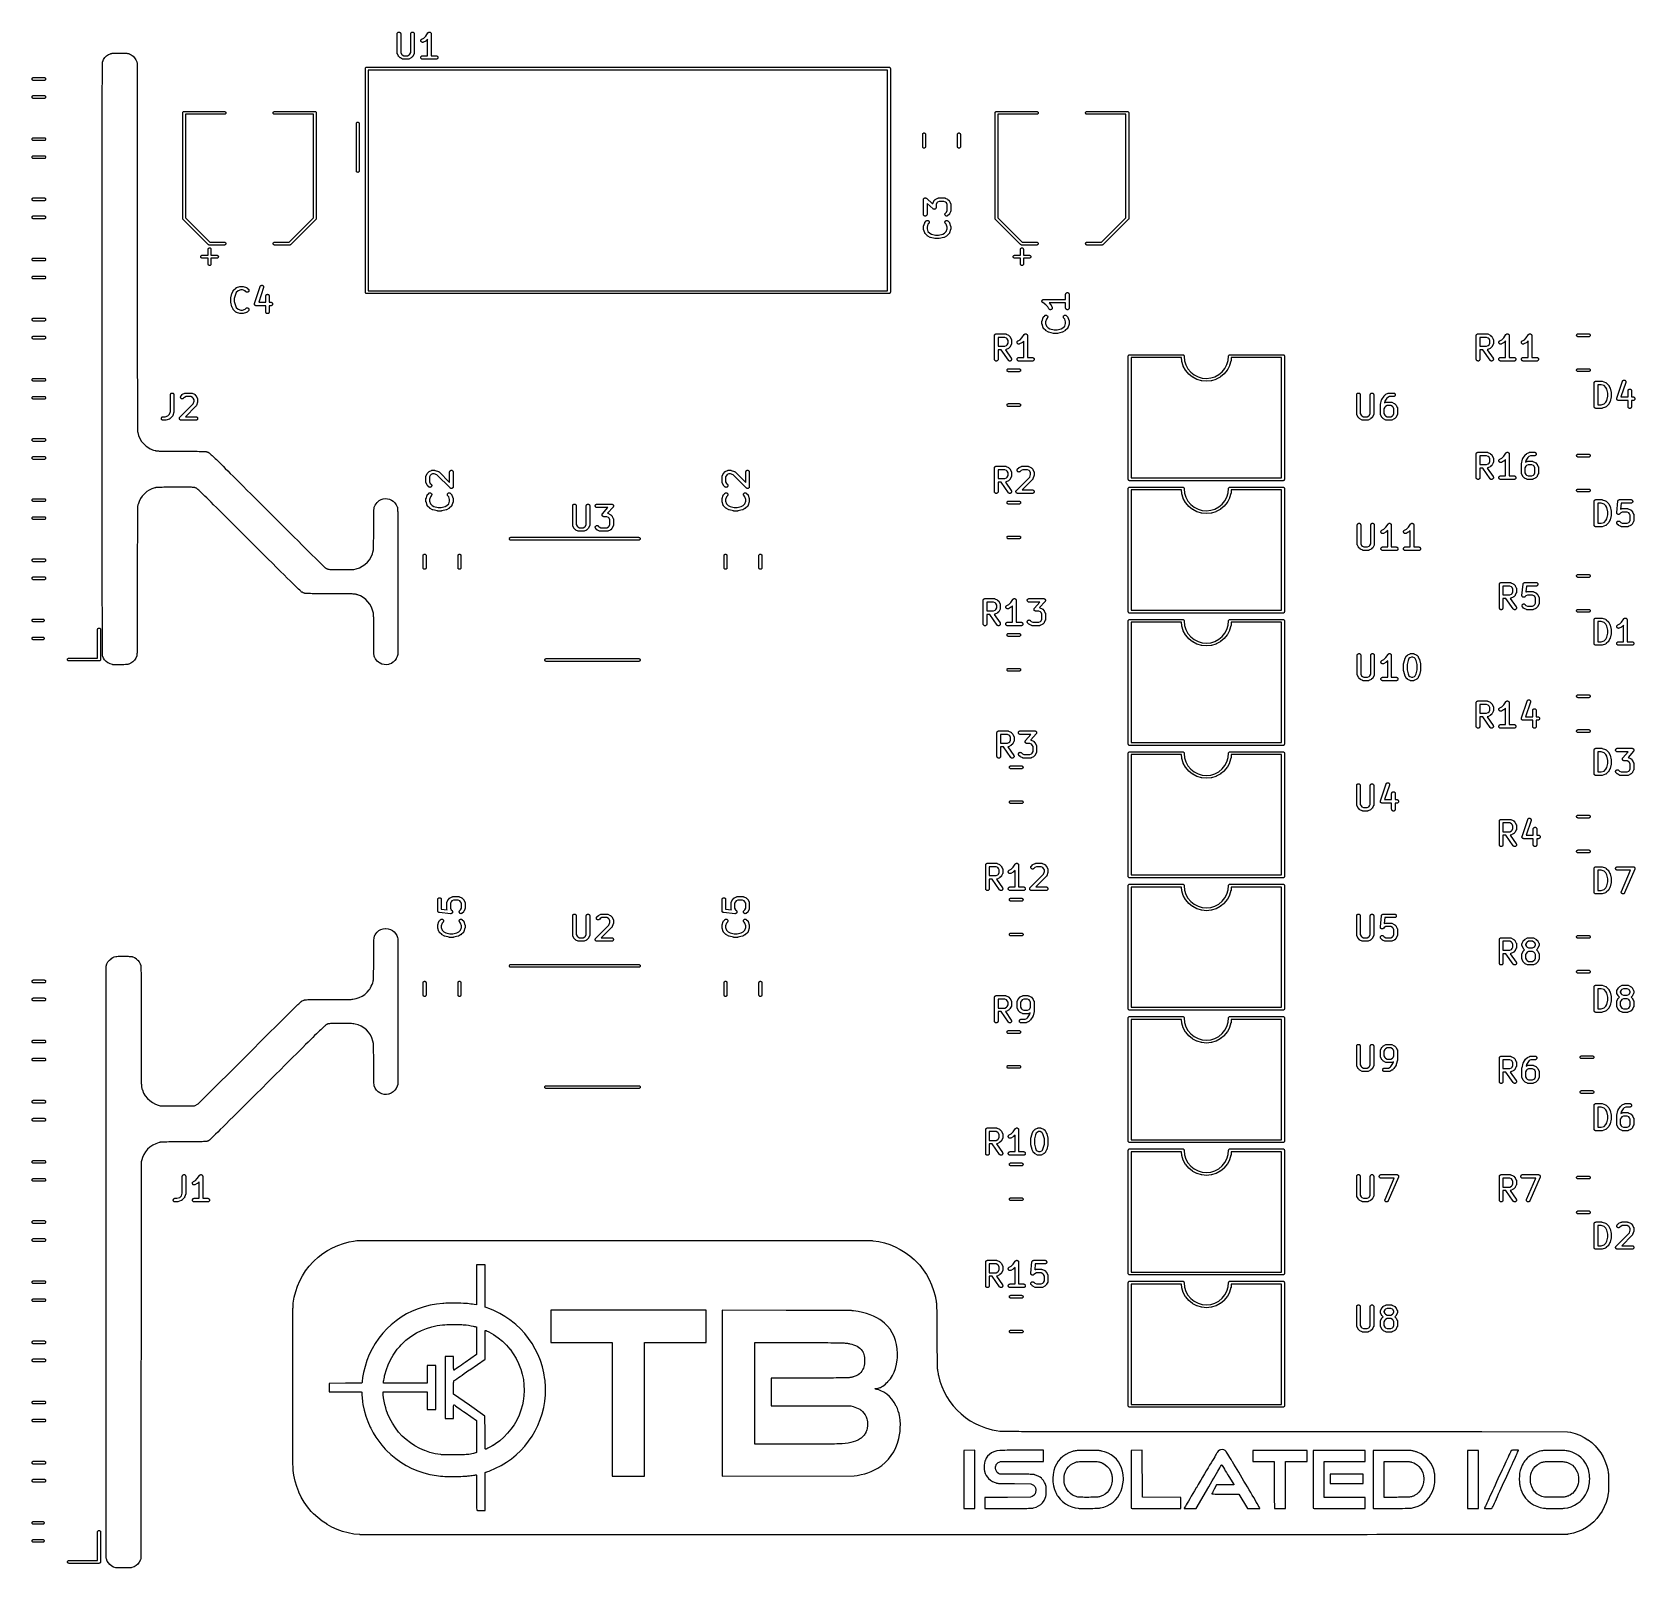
# Model space of a CAD drawing. Extents: x 59.2 to 126.8, y -130.7 to -65.9.
import ezdxf

# ---------------------------------------------------------------- set-up
doc = ezdxf.new("R2010")
doc.units = 0
doc.layers.add('BLACK', color=7, linetype='CONTINUOUS')

msp = doc.modelspace()

# ---------------------------------------------------------------- linework, layer by layer
at = {"layer": 'BLACK', "linetype": 'CONTINUOUS'}
for p, q in [((74.5691, -65.9673), (74.5707, -65.9528)), ((74.5691, -65.9684), (74.5691, -65.9673)), ((74.5691, -66.7779), (74.5691, -65.9684)), ((74.5707, -65.9528), (74.5752, -65.9388)), ((74.5752, -65.9388), (74.5822, -65.926)), ((74.5822, -65.926), (74.5916, -65.9148)), ((74.5916, -65.9148), (74.603, -65.9056)), ((74.603, -65.9056), (74.616, -65.8988)), ((74.616, -65.8988), (74.63, -65.8947)), ((74.63, -65.8947), (74.6446, -65.8934)), ((74.6446, -65.8934), (74.6592, -65.8949)), ((74.6592, -65.8949), (74.6732, -65.8992)), ((74.6732, -65.8992), (74.686, -65.9062)), ((74.686, -65.9062), (74.6973, -65.9155)), ((74.6973, -65.9155), (74.7066, -65.9269)), ((74.7066, -65.9269), (74.7134, -65.9398)), ((74.7134, -65.9398), (74.7177, -65.9538)), ((74.7177, -65.9538), (74.7191, -65.9684)), ((74.7191, -65.9684), (74.7191, -66.7602)), ((75.1405, -65.9673), (75.1422, -65.9528)), ((75.1405, -65.9684), (75.1405, -65.9673)), ((75.1405, -66.7602), (75.1405, -65.9684)), ((75.1422, -65.9528), (75.1466, -65.9388)), ((75.1466, -65.9388), (75.1536, -65.926)), ((75.1536, -65.926), (75.163, -65.9148)), ((75.163, -65.9148), (75.1745, -65.9056)), ((75.1745, -65.9056), (75.1874, -65.8988)), ((75.1874, -65.8988), (75.2015, -65.8947)), ((75.2015, -65.8947), (75.216, -65.8934)), ((75.216, -65.8934), (75.2306, -65.8949)), ((75.2306, -65.8949), (75.2446, -65.8992)), ((75.2446, -65.8992), (75.2575, -65.9062)), ((75.2575, -65.9062), (75.2687, -65.9155)), ((75.2687, -65.9155), (75.278, -65.9269)), ((75.278, -65.9269), (75.2849, -65.9398)), ((75.2849, -65.9398), (75.2891, -65.9538)), ((75.2891, -65.9538), (75.2905, -65.9684)), ((75.2905, -65.9684), (75.2905, -66.7779)), ((75.5693, -66.259), (75.5697, -66.2444)), ((75.5716, -66.2735), (75.5693, -66.259)), ((75.5697, -66.2444), (75.573, -66.2301)), ((75.5768, -66.2872), (75.5716, -66.2735)), ((75.573, -66.2301), (75.579, -66.2168)), ((75.5845, -66.2996), (75.5768, -66.2872)), ((75.579, -66.2168), (75.5875, -66.2049)), ((75.5945, -66.3103), (75.5845, -66.2996)), ((75.5875, -66.2049), (75.5982, -66.1948)), ((75.5982, -66.1948), (75.6106, -66.187)), ((75.6106, -66.187), (75.6949, -66.1448)), ((75.7729, -66.2736), (75.6776, -66.3212)), ((75.6949, -66.1448), (75.7763, -66.0635)), ((75.7764, -66.2713), (75.7729, -66.2736)), ((75.7763, -66.0635), (75.8674, -65.9268)), ((75.7802, -66.2694), (75.7764, -66.2713)), ((75.7826, -66.2674), (75.7802, -66.2694)), ((75.7853, -66.2658), (75.7826, -66.2674)), ((75.7883, -66.2629), (75.7853, -66.2658)), ((75.7916, -66.2602), (75.7883, -66.2629)), ((75.7924, -66.2595), (75.7916, -66.2602)), ((75.8548, -66.1971), (75.7924, -66.2595)), ((75.8548, -66.8934), (75.8548, -66.1971)), ((75.8674, -65.9268), (75.8679, -65.926)), ((75.8679, -65.926), (75.868, -65.9259)), ((75.8679, -65.926), (75.8679, -65.926)), ((75.8679, -65.926), (75.8679, -65.926)), ((75.868, -65.9259), (75.8727, -65.9203)), ((75.8727, -65.9203), (75.8773, -65.9148)), ((75.8773, -65.9148), (75.8774, -65.9148)), ((75.8774, -65.9147), (75.8833, -65.91)), ((75.8774, -65.9148), (75.8774, -65.9147)), ((75.8833, -65.91), (75.8887, -65.9056)), ((75.8887, -65.9056), (75.8888, -65.9056)), ((75.8888, -65.9056), (75.8957, -65.902)), ((75.8888, -65.9056), (75.8888, -65.9056)), ((75.8957, -65.902), (75.9017, -65.8988)), ((75.9017, -65.8988), (75.9018, -65.8988)), ((75.9018, -65.8988), (75.9091, -65.8967)), ((75.9018, -65.8988), (75.9018, -65.8988)), ((75.9091, -65.8967), (75.9158, -65.8947)), ((75.9158, -65.8947), (75.9158, -65.8947)), ((75.9158, -65.8947), (75.9159, -65.8947)), ((75.9159, -65.8947), (75.9231, -65.894)), ((75.9231, -65.894), (75.9303, -65.8934)), ((75.9303, -65.8934), (75.9304, -65.8934)), ((75.9304, -65.8934), (75.9305, -65.8934)), ((75.9305, -65.8934), (75.9379, -65.8942)), ((75.9379, -65.8942), (75.9449, -65.8949)), ((75.9449, -65.8949), (75.9449, -65.8949)), ((75.9449, -65.8949), (75.945, -65.8949)), ((75.945, -65.8949), (75.9524, -65.8972)), ((75.9524, -65.8972), (75.9589, -65.8992)), ((75.9589, -65.8992), (75.9589, -65.8993)), ((75.9589, -65.8993), (75.959, -65.8993)), ((75.959, -65.8993), (75.9655, -65.9028)), ((75.9655, -65.9028), (75.9717, -65.9062)), ((75.9717, -65.9062), (75.9718, -65.9062)), ((75.9718, -65.9062), (75.9718, -65.9063)), ((75.9718, -65.9063), (75.9774, -65.9109)), ((75.9774, -65.9109), (75.983, -65.9155)), ((75.983, -65.9155), (75.9831, -65.9156)), ((75.9831, -65.9156), (75.9831, -65.9156)), ((75.9831, -65.9156), (75.988, -65.9216)), ((75.988, -65.9216), (75.9923, -65.9269)), ((75.9923, -65.9269), (75.9923, -65.9269)), ((75.9923, -65.9269), (75.9923, -65.927)), ((75.9923, -65.927), (75.996, -65.9339)), ((75.996, -65.9339), (75.9992, -65.9398)), ((75.9992, -65.9398), (75.9992, -65.9399)), ((75.9992, -65.9399), (75.9992, -65.9399)), ((75.9992, -65.9399), (76.0014, -65.9471)), ((76.0014, -65.9471), (76.0034, -65.9538)), ((76.0034, -65.9538), (76.0034, -65.9539)), ((76.0034, -65.9539), (76.0034, -65.9539)), ((76.0034, -65.9539), (76.0041, -65.9613)), ((76.0041, -65.9613), (76.0048, -65.9684)), ((76.0048, -65.9684), (76.0048, -66.8934)), ((62.18, -67.0498), (62.2348, -66.9692)), ((62.2348, -66.9691), (62.2351, -66.9688)), ((62.2348, -66.9692), (62.2348, -66.9691)), ((62.2348, -66.9692), (62.2348, -66.9692)), ((62.2348, -66.9692), (62.2348, -66.9692)), ((62.2348, -66.9692), (62.2348, -66.9692)), ((62.2351, -66.9688), (62.2354, -66.9684)), ((62.2354, -66.9684), (62.3053, -66.8998)), ((62.3053, -66.8997), (62.3057, -66.8994)), ((62.3053, -66.8998), (62.3053, -66.8997)), ((62.3057, -66.8994), (62.306, -66.8991)), ((62.306, -66.8991), (62.3898, -66.8437)), ((62.3898, -66.8437), (62.3902, -66.8435)), ((62.3898, -66.8437), (62.3898, -66.8437)), ((62.3902, -66.8435), (62.3905, -66.8433)), ((62.3905, -66.8433), (62.464, -66.8104)), ((62.464, -66.8104), (62.4642, -66.8103)), ((62.464, -66.8104), (62.464, -66.8104)), ((62.4642, -66.8103), (62.4643, -66.8102)), ((62.4643, -66.8102), (62.4826, -66.8037)), ((62.4826, -66.8037), (62.4827, -66.8037)), ((62.4827, -66.8037), (62.4828, -66.8036)), ((62.4827, -66.8037), (62.4827, -66.8037)), ((62.4828, -66.8036), (62.5, -66.7984)), ((62.5, -66.7984), (62.5, -66.7984)), ((62.5, -66.7984), (62.5002, -66.7984)), ((62.5002, -66.7984), (62.5003, -66.7983)), ((62.5003, -66.7983), (62.5188, -66.7943)), ((62.5188, -66.7943), (62.5188, -66.7942)), ((62.5188, -66.7942), (62.519, -66.7942)), ((62.519, -66.7942), (62.5192, -66.7942)), ((62.5192, -66.7942), (62.5413, -66.7912)), ((62.5413, -66.7912), (62.5413, -66.7911)), ((62.5413, -66.7911), (62.5415, -66.7911)), ((62.5415, -66.7911), (62.5416, -66.7911)), ((62.5416, -66.7911), (62.5698, -66.789)), ((62.5698, -66.789), (62.5699, -66.789)), ((62.5699, -66.789), (62.57, -66.789)), ((62.57, -66.789), (62.6068, -66.7875)), ((62.57, -66.789), (62.57, -66.789)), ((62.6068, -66.7875), (62.6069, -66.7875)), ((62.6069, -66.7875), (62.6547, -66.7867)), ((62.6069, -66.7875), (62.6069, -66.7875)), ((62.6069, -66.7875), (62.6069, -66.7875)), ((62.6547, -66.7867), (62.7159, -66.7863)), ((62.6547, -66.7867), (62.6547, -66.7867)), ((62.6547, -66.7867), (62.6547, -66.7867)), ((62.7159, -66.7863), (62.7928, -66.7862)), ((62.7159, -66.7863), (62.7159, -66.7863)), ((62.7928, -66.7862), (62.7929, -66.7862)), ((62.7929, -66.7862), (62.861, -66.7862)), ((62.861, -66.7862), (62.8611, -66.7862)), ((62.8611, -66.7862), (62.9514, -66.7863)), ((62.9514, -66.7863), (62.9514, -66.7863)), ((62.9514, -66.7863), (63.0242, -66.7866)), ((63.0242, -66.7866), (63.0242, -66.7866)), ((63.0242, -66.7866), (63.0817, -66.7872)), ((63.0817, -66.7872), (63.0818, -66.7872)), ((63.0818, -66.7872), (63.1265, -66.7883)), ((63.1265, -66.7883), (63.1266, -66.7883)), ((63.1266, -66.7883), (63.1266, -66.7883)), ((63.1266, -66.7883), (63.1266, -66.7883)), ((63.1266, -66.7883), (63.1609, -66.79)), ((63.1609, -66.79), (63.161, -66.79)), ((63.161, -66.79), (63.1611, -66.79)), ((63.1611, -66.79), (63.1612, -66.79)), ((63.1612, -66.79), (63.1874, -66.7924)), ((63.1874, -66.7924), (63.1875, -66.7924)), ((63.1875, -66.7924), (63.1876, -66.7925)), ((63.1876, -66.7925), (63.1877, -66.7925)), ((63.1877, -66.7925), (63.2083, -66.7958)), ((63.2083, -66.7958), (63.2084, -66.7958)), ((63.2084, -66.7958), (63.2086, -66.7958)), ((63.2086, -66.7958), (63.2088, -66.7959)), ((63.2088, -66.7959), (63.2261, -66.8002)), ((63.2261, -66.8002), (63.2262, -66.8002)), ((63.2262, -66.8002), (63.2263, -66.8002)), ((63.2263, -66.8002), (63.2265, -66.8003)), ((63.2265, -66.8003), (63.2429, -66.8057)), ((63.2429, -66.8057), (63.243, -66.8058)), ((63.243, -66.8058), (63.2431, -66.8058)), ((63.2431, -66.8058), (63.2431, -66.8058)), ((63.2431, -66.8058), (63.2519, -66.8091)), ((63.2519, -66.8091), (63.252, -66.8091)), ((63.252, -66.8091), (63.2522, -66.8092)), ((63.2522, -66.8092), (63.2524, -66.8093)), ((63.2524, -66.8093), (63.3418, -66.853)), ((63.3418, -66.853), (63.3419, -66.853)), ((63.3419, -66.853), (63.3422, -66.8533)), ((63.3422, -66.8533), (63.3426, -66.8535)), ((63.3426, -66.8535), (63.4215, -66.9121)), ((63.4215, -66.9121), (63.4216, -66.9122)), ((63.4216, -66.9122), (63.4219, -66.9125)), ((63.4219, -66.9125), (63.4222, -66.9128)), ((63.4222, -66.9128), (63.4886, -66.984)), ((74.5693, -66.7801), (74.5691, -66.7779)), ((74.5692, -66.7823), (74.5693, -66.7801)), ((74.57, -66.7874), (74.5692, -66.7823)), ((74.5705, -66.7925), (74.57, -66.7874)), ((74.5712, -66.7946), (74.5705, -66.7925)), ((74.5715, -66.7968), (74.5712, -66.7946)), ((74.5733, -66.8016), (74.5715, -66.7968)), ((74.5748, -66.8065), (74.5733, -66.8016)), ((74.5758, -66.8084), (74.5748, -66.8065)), ((74.5766, -66.8105), (74.5758, -66.8084)), ((74.577, -66.8114), (74.5766, -66.8105)), ((74.6246, -66.9067), (74.577, -66.8114)), ((74.6269, -66.9103), (74.6246, -66.9067)), ((74.6288, -66.914), (74.6269, -66.9103)), ((74.6308, -66.9164), (74.6288, -66.914)), ((74.6324, -66.9191), (74.6308, -66.9164)), ((74.6353, -66.9221), (74.6324, -66.9191)), ((74.6379, -66.9254), (74.6353, -66.9221)), ((74.6387, -66.9262), (74.6379, -66.9254)), ((74.6863, -66.9738), (74.6387, -66.9262)), ((74.6896, -66.9765), (74.6863, -66.9738)), ((74.6926, -66.9794), (74.6896, -66.9765)), ((74.7191, -66.7602), (74.7534, -66.8287)), ((74.7534, -66.8287), (74.7838, -66.8591)), ((74.7838, -66.8591), (74.8523, -66.8934)), ((74.8523, -66.8934), (75.0073, -66.8934)), ((75.0073, -66.8934), (75.0759, -66.8591)), ((75.0759, -66.8591), (75.1063, -66.8287)), ((75.1063, -66.8287), (75.1405, -66.7602)), ((75.1693, -66.9772), (75.1662, -66.9801)), ((75.1726, -66.9745), (75.1693, -66.9772)), ((75.1733, -66.9738), (75.1726, -66.9745)), ((75.2209, -66.9262), (75.1733, -66.9738)), ((75.2236, -66.9229), (75.2209, -66.9262)), ((75.2265, -66.9199), (75.2236, -66.9229)), ((75.2282, -66.9173), (75.2265, -66.9199)), ((75.2302, -66.9149), (75.2282, -66.9173)), ((75.2322, -66.9112), (75.2302, -66.9149)), ((75.2345, -66.9076), (75.2322, -66.9112)), ((75.235, -66.9067), (75.2345, -66.9076)), ((75.2826, -66.8114), (75.235, -66.9067)), ((75.2834, -66.8094), (75.2826, -66.8114)), ((75.2845, -66.8075), (75.2834, -66.8094)), ((75.286, -66.8026), (75.2845, -66.8075)), ((75.2878, -66.7978), (75.286, -66.8026)), ((75.2882, -66.7956), (75.2878, -66.7978)), ((75.2889, -66.7935), (75.2882, -66.7956)), ((75.2895, -66.7884), (75.2889, -66.7935)), ((75.2903, -66.7834), (75.2895, -66.7884)), ((75.2905, -66.779), (75.2903, -66.7811)), ((75.2903, -66.7811), (75.2903, -66.7834)), ((75.2905, -66.7779), (75.2905, -66.779)), ((75.5691, -66.9679), (75.5706, -66.9533)), ((75.5704, -66.9824), (75.5691, -66.9679)), ((75.5706, -66.9533), (75.575, -66.9393)), ((75.575, -66.9393), (75.5819, -66.9264)), ((75.5819, -66.9264), (75.5912, -66.9152)), ((75.5912, -66.9152), (75.6026, -66.9059)), ((75.6063, -66.3189), (75.5945, -66.3103)), ((75.6026, -66.9059), (75.6155, -66.899)), ((75.6196, -66.325), (75.6063, -66.3189)), ((75.6155, -66.899), (75.6295, -66.8948)), ((75.6339, -66.3284), (75.6196, -66.325)), ((75.6295, -66.8948), (75.6441, -66.8934)), ((75.6485, -66.329), (75.6339, -66.3284)), ((75.6441, -66.8934), (75.8548, -66.8934)), ((75.663, -66.3267), (75.6485, -66.329)), ((75.6767, -66.3216), (75.663, -66.3267)), ((75.6776, -66.3212), (75.6767, -66.3216)), ((76.0048, -66.8934), (76.2155, -66.8934)), ((76.2155, -66.8934), (76.2166, -66.8934)), ((76.2166, -66.8934), (76.2311, -66.895)), ((76.2311, -66.895), (76.2451, -66.8994)), ((76.2451, -66.8994), (76.2579, -66.9065)), ((76.2579, -66.9065), (76.2691, -66.9159)), ((76.2691, -66.9159), (76.2783, -66.9273)), ((76.2783, -66.9273), (76.2851, -66.9403)), ((76.2851, -66.9403), (76.2892, -66.9543)), ((76.2905, -66.9689), (76.289, -66.9835)), ((76.2892, -66.9543), (76.2905, -66.9689)), ((62.1267, -67.7079), (62.1271, -67.6366)), ((62.1271, -67.6366), (62.1276, -67.5717)), ((62.1271, -67.6366), (62.1271, -67.6366)), ((62.1276, -67.5717), (62.128, -67.5131)), ((62.1276, -67.5717), (62.1276, -67.5717)), ((62.128, -67.513), (62.1285, -67.4603)), ((62.128, -67.5131), (62.128, -67.513)), ((62.1285, -67.4602), (62.1291, -67.4131)), ((62.1285, -67.4603), (62.1285, -67.4602)), ((62.1291, -67.413), (62.1296, -67.3711)), ((62.1291, -67.4131), (62.1291, -67.413)), ((62.1296, -67.371), (62.1302, -67.3339)), ((62.1296, -67.3711), (62.1296, -67.371)), ((62.1296, -67.371), (62.1296, -67.371)), ((62.1302, -67.3338), (62.1308, -67.3013)), ((62.1302, -67.3339), (62.1302, -67.3338)), ((62.1308, -67.3013), (62.1314, -67.273)), ((62.1308, -67.3013), (62.1308, -67.3013)), ((62.1308, -67.3013), (62.1308, -67.3013)), ((62.1314, -67.2729), (62.132, -67.2485)), ((62.1314, -67.273), (62.1314, -67.2729)), ((62.1314, -67.2729), (62.1314, -67.2729)), ((62.132, -67.2485), (62.1327, -67.2276)), ((62.132, -67.2485), (62.132, -67.2485)), ((62.132, -67.2485), (62.132, -67.2485)), ((62.1327, -67.2276), (62.1334, -67.21)), ((62.1327, -67.2276), (62.1327, -67.2276)), ((62.1327, -67.2276), (62.1327, -67.2276)), ((62.1334, -67.2099), (62.1341, -67.1953)), ((62.1334, -67.21), (62.1334, -67.2099)), ((62.1334, -67.2099), (62.1334, -67.2099)), ((62.1341, -67.1952), (62.1349, -67.1831)), ((62.1341, -67.1953), (62.1341, -67.1952)), ((62.1341, -67.1952), (62.1341, -67.1952)), ((62.1349, -67.183), (62.1357, -67.1732)), ((62.1349, -67.1831), (62.1349, -67.183)), ((62.1349, -67.183), (62.1349, -67.183)), ((62.1349, -67.183), (62.1349, -67.183)), ((62.1357, -67.173), (62.1365, -67.1651)), ((62.1357, -67.1731), (62.1357, -67.173)), ((62.1357, -67.1732), (62.1357, -67.1731)), ((62.1357, -67.1731), (62.1357, -67.1731)), ((62.1365, -67.165), (62.1373, -67.1587)), ((62.1365, -67.1651), (62.1365, -67.165)), ((62.1365, -67.165), (62.1365, -67.165)), ((62.1365, -67.1651), (62.1365, -67.1651)), ((62.1373, -67.1586), (62.1374, -67.1585)), ((62.1373, -67.1587), (62.1373, -67.1586)), ((62.1374, -67.1585), (62.1382, -67.1534)), ((62.1374, -67.1585), (62.1374, -67.1585)), ((62.1382, -67.1534), (62.1383, -67.1533)), ((62.1382, -67.1534), (62.1382, -67.1534)), ((62.1383, -67.1532), (62.1392, -67.1491)), ((62.1383, -67.1533), (62.1383, -67.1532)), ((62.1392, -67.1489), (62.1402, -67.1454)), ((62.1392, -67.149), (62.1392, -67.1489)), ((62.1392, -67.1491), (62.1392, -67.149)), ((62.1392, -67.149), (62.1392, -67.149)), ((62.1402, -67.1453), (62.1411, -67.1424)), ((62.1402, -67.1454), (62.1402, -67.1453)), ((62.1402, -67.1453), (62.1402, -67.1453)), ((62.1402, -67.1454), (62.1402, -67.1454)), ((62.1411, -67.1423), (62.1412, -67.1421)), ((62.1411, -67.1424), (62.1411, -67.1423)), ((62.1412, -67.1419), (62.1796, -67.0507)), ((62.1412, -67.1421), (62.1412, -67.1419)), ((62.1796, -67.0506), (62.1798, -67.0502)), ((62.1796, -67.0507), (62.1796, -67.0506)), ((62.1798, -67.0502), (62.18, -67.0498)), ((63.4886, -66.984), (63.4887, -66.9841)), ((63.4887, -66.9841), (63.4889, -66.9844)), ((63.4889, -66.9844), (63.4892, -66.9847)), ((63.4892, -66.9847), (63.5412, -67.0662)), ((63.5412, -67.0662), (63.5413, -67.0663)), ((63.5413, -67.0663), (63.5415, -67.0667)), ((63.5415, -67.0667), (63.5417, -67.0671)), ((63.5417, -67.0671), (63.5773, -67.1564)), ((63.5773, -67.1564), (63.5773, -67.1565)), ((63.5773, -67.1565), (63.5774, -67.1568)), ((63.5774, -67.1568), (63.5775, -67.1572)), ((63.5775, -67.1572), (63.5904, -67.2149)), ((63.5904, -67.2149), (63.5904, -67.215)), ((63.5904, -67.215), (63.5905, -67.2154)), ((63.5905, -67.2154), (63.5905, -67.2157)), ((63.5905, -67.2157), (63.5913, -67.2293)), ((63.5913, -67.2293), (63.5913, -67.2293)), ((63.5913, -67.2293), (63.5913, -67.2294)), ((63.5913, -67.2294), (63.5913, -67.2294)), ((63.5913, -67.2294), (63.592, -67.2609)), ((63.592, -67.2609), (63.592, -67.2609)), ((63.592, -67.2609), (63.592, -67.2609)), ((63.592, -67.2609), (63.5926, -67.3103)), ((63.5926, -67.3103), (63.5926, -67.3103)), ((63.5926, -67.3103), (63.5933, -67.3778)), ((63.5933, -67.3778), (63.5933, -67.3778)), ((63.5933, -67.3778), (63.5939, -67.4634)), ((63.5939, -67.4634), (63.5939, -67.4634)), ((63.5939, -67.4634), (63.5945, -67.5672)), ((63.5945, -67.5672), (63.5945, -67.5672)), ((63.5945, -67.5672), (63.595, -67.6893)), ((73.2257, -67.436), (73.2269, -67.4242)), ((73.226, -67.439), (73.2257, -67.436)), ((73.226, -76.8731), (73.226, -67.439)), ((73.2269, -67.4242), (73.2303, -67.4129)), ((73.2303, -67.4129), (73.2359, -67.4025)), ((73.2359, -67.4025), (73.2434, -67.3934)), ((73.2434, -67.3934), (73.2525, -67.3859)), ((73.2525, -67.3859), (73.2629, -67.3803)), ((73.2629, -67.3803), (73.2742, -67.3769)), ((73.2742, -67.3769), (73.2831, -67.376)), ((73.2831, -67.376), (73.286, -67.3757)), ((73.2831, -67.376), (73.2831, -67.376)), ((73.286, -67.3757), (73.2889, -67.376)), ((73.2889, -67.376), (95.3231, -67.376)), ((73.346, -67.496), (73.346, -76.816)), ((95.266, -67.496), (73.346, -67.496)), ((74.6952, -66.9811), (74.6926, -66.9794)), ((74.6976, -66.9831), (74.6952, -66.9811)), ((74.7013, -66.9851), (74.6976, -66.9831)), ((74.7049, -66.9874), (74.7013, -66.9851)), ((74.7058, -66.9878), (74.7049, -66.9874)), ((74.801, -67.0355), (74.7058, -66.9878)), ((74.8031, -67.0363), (74.801, -67.0355)), ((74.805, -67.0373), (74.8031, -67.0363)), ((74.8099, -67.0389), (74.805, -67.0373)), ((74.8147, -67.0407), (74.8099, -67.0389)), ((74.8169, -67.0411), (74.8147, -67.0407)), ((74.819, -67.0417), (74.8169, -67.0411)), ((74.8241, -67.0423), (74.819, -67.0417)), ((74.8291, -67.0432), (74.8241, -67.0423)), ((74.8313, -67.0431), (74.8291, -67.0432)), ((74.8335, -67.0434), (74.8313, -67.0431)), ((74.8346, -67.0434), (74.8335, -67.0434)), ((75.025, -67.0434), (74.8346, -67.0434)), ((75.0272, -67.0432), (75.025, -67.0434)), ((75.0294, -67.0433), (75.0272, -67.0432)), ((75.0345, -67.0425), (75.0294, -67.0433)), ((75.0396, -67.042), (75.0345, -67.0425)), ((75.0417, -67.0413), (75.0396, -67.042)), ((75.0439, -67.041), (75.0417, -67.0413)), ((75.0487, -67.0392), (75.0439, -67.041)), ((75.0536, -67.0377), (75.0487, -67.0392)), ((75.0556, -67.0367), (75.0536, -67.0377)), ((75.0576, -67.0359), (75.0556, -67.0367)), ((75.0586, -67.0355), (75.0576, -67.0359)), ((75.1538, -66.9878), (75.0586, -67.0355)), ((75.1574, -66.9856), (75.1538, -66.9878)), ((75.1611, -66.9837), (75.1574, -66.9856)), ((75.1636, -66.9817), (75.1611, -66.9837)), ((75.1662, -66.9801), (75.1636, -66.9817)), ((75.5746, -66.9965), (75.5704, -66.9824)), ((75.5813, -67.0094), (75.5746, -66.9965)), ((75.5905, -67.0209), (75.5813, -67.0094)), ((75.6017, -67.0303), (75.5905, -67.0209)), ((75.6145, -67.0373), (75.6017, -67.0303)), ((75.6285, -67.0417), (75.6145, -67.0373)), ((75.643, -67.0434), (75.6285, -67.0417)), ((75.6441, -67.0434), (75.643, -67.0434)), ((76.2155, -67.0434), (75.6441, -67.0434)), ((76.2301, -67.042), (76.2155, -67.0434)), ((76.2441, -67.0377), (76.2301, -67.042)), ((76.257, -67.0308), (76.2441, -67.0377)), ((76.2684, -67.0216), (76.257, -67.0308)), ((76.2777, -67.0103), (76.2684, -67.0216)), ((76.2847, -66.9974), (76.2777, -67.0103)), ((76.289, -66.9835), (76.2847, -66.9974)), ((95.266, -76.816), (95.266, -67.496)), ((95.3231, -67.376), (95.326, -67.3757)), ((95.326, -67.3757), (95.3289, -67.376)), ((95.3289, -67.376), (95.3289, -67.376)), ((95.3289, -67.376), (95.3378, -67.3769)), ((95.3378, -67.3769), (95.3491, -67.3803)), ((95.3491, -67.3803), (95.3595, -67.3859)), ((95.3595, -67.3859), (95.3686, -67.3934)), ((95.3686, -67.3934), (95.3761, -67.4025)), ((95.3761, -67.4025), (95.3817, -67.4129)), ((95.3817, -67.4129), (95.3851, -67.4242)), ((95.3851, -67.4242), (95.3863, -67.436)), ((95.3863, -67.436), (95.386, -67.4389)), ((95.386, -67.4389), (95.386, -76.8731)), ((59.1586, -67.876), (59.1598, -67.8642)), ((59.1598, -67.8878), (59.1586, -67.876)), ((59.1598, -67.8642), (59.1632, -67.8529)), ((59.1632, -67.8991), (59.1598, -67.8878)), ((59.1632, -67.8529), (59.1688, -67.8425)), ((59.1688, -67.9095), (59.1632, -67.8991)), ((59.1688, -67.8425), (59.1763, -67.8334)), ((59.1763, -67.9186), (59.1688, -67.9095)), ((59.1763, -67.8334), (59.1854, -67.8259)), ((59.1854, -67.9261), (59.1763, -67.9186)), ((59.1854, -67.8259), (59.1959, -67.8203)), ((59.1959, -67.9317), (59.1854, -67.9261)), ((59.1959, -67.8203), (59.2072, -67.8169)), ((59.2072, -67.9351), (59.1959, -67.9317)), ((59.2072, -67.8169), (59.216, -67.816)), ((59.216, -67.936), (59.2072, -67.9351)), ((59.216, -67.816), (59.676, -67.816)), ((59.676, -67.936), (59.216, -67.936)), ((59.676, -67.816), (59.6848, -67.8169)), ((59.6848, -67.9351), (59.676, -67.936)), ((59.6848, -67.8169), (59.6961, -67.8203)), ((59.6961, -67.9317), (59.6848, -67.9351)), ((59.6961, -67.8203), (59.7066, -67.8259)), ((59.7066, -67.9261), (59.6961, -67.9317)), ((59.7066, -67.8259), (59.7157, -67.8334)), ((59.7157, -67.9186), (59.7066, -67.9261)), ((59.7157, -67.8334), (59.7232, -67.8425)), ((59.7232, -67.9095), (59.7157, -67.9186)), ((59.7232, -67.8425), (59.7288, -67.8529)), ((59.7288, -67.8991), (59.7232, -67.9095)), ((59.7288, -67.8529), (59.7322, -67.8642)), ((59.7322, -67.8878), (59.7288, -67.8991)), ((59.7322, -67.8642), (59.7334, -67.876)), ((59.7334, -67.876), (59.7322, -67.8878)), ((62.1242, -68.418), (62.1245, -68.2918)), ((62.1245, -68.2917), (62.1248, -68.1743)), ((62.1245, -68.2918), (62.1245, -68.2917)), ((62.1248, -68.1743), (62.1252, -68.0654)), ((62.1248, -68.1743), (62.1248, -68.1743)), ((62.1252, -68.0653), (62.1255, -67.9646)), ((62.1252, -68.0654), (62.1252, -68.0653)), ((62.1255, -67.9645), (62.1259, -67.8716)), ((62.1255, -67.9646), (62.1255, -67.9645)), ((62.1259, -67.8716), (62.1263, -67.7862)), ((62.1259, -67.8716), (62.1259, -67.8716)), ((62.1263, -67.7861), (62.1267, -67.708)), ((62.1263, -67.7862), (62.1263, -67.7861)), ((62.1267, -67.708), (62.1267, -67.7079)), ((63.595, -67.6893), (63.595, -67.6893)), ((63.595, -67.6893), (63.5956, -67.8297)), ((63.5956, -67.8297), (63.5956, -67.8297)), ((63.5956, -67.8297), (63.5961, -67.9886)), ((63.5961, -67.9886), (63.5961, -67.9886)), ((63.5961, -67.9886), (63.5966, -68.1659)), ((63.5966, -68.1659), (63.5966, -68.1659)), ((63.5966, -68.1659), (63.597, -68.3619)), ((59.1586, -68.636), (59.1598, -68.6242)), ((59.1598, -68.6478), (59.1586, -68.636)), ((59.1598, -68.6242), (59.1632, -68.6129)), ((59.1632, -68.6591), (59.1598, -68.6478)), ((59.1632, -68.6129), (59.1688, -68.6025)), ((59.1688, -68.6695), (59.1632, -68.6591)), ((59.1688, -68.6025), (59.1763, -68.5934)), ((59.1763, -68.6786), (59.1688, -68.6695)), ((59.1763, -68.5934), (59.1854, -68.5859)), ((59.1854, -68.6861), (59.1763, -68.6786)), ((59.1854, -68.5859), (59.1959, -68.5803)), ((59.1959, -68.6917), (59.1854, -68.6861)), ((59.1959, -68.5803), (59.2072, -68.5769)), ((59.2072, -68.6951), (59.1959, -68.6917)), ((59.2072, -68.5769), (59.216, -68.576)), ((59.216, -68.696), (59.2072, -68.6951)), ((59.216, -68.576), (59.676, -68.576)), ((59.676, -68.696), (59.216, -68.696)), ((59.676, -68.576), (59.6848, -68.5769)), ((59.6848, -68.6951), (59.676, -68.696)), ((59.6848, -68.5769), (59.6961, -68.5803)), ((59.6961, -68.6917), (59.6848, -68.6951)), ((59.6961, -68.5803), (59.7066, -68.5859)), ((59.7066, -68.6861), (59.6961, -68.6917)), ((59.7066, -68.5859), (59.7157, -68.5934)), ((59.7157, -68.6786), (59.7066, -68.6861)), ((59.7157, -68.5934), (59.7232, -68.6025)), ((59.7232, -68.6695), (59.7157, -68.6786)), ((59.7232, -68.6025), (59.7288, -68.6129)), ((59.7288, -68.6591), (59.7232, -68.6695)), ((59.7288, -68.6129), (59.7322, -68.6242)), ((59.7322, -68.6478), (59.7288, -68.6591)), ((59.7322, -68.6242), (59.7334, -68.636)), ((59.7334, -68.636), (59.7322, -68.6478)), ((62.1232, -69.018), (62.1234, -68.8532)), ((62.1234, -68.8531), (62.1237, -68.6985)), ((62.1234, -68.8532), (62.1234, -68.8531)), ((62.1237, -68.6984), (62.1239, -68.5535)), ((62.1237, -68.6985), (62.1237, -68.6984)), ((62.1239, -68.5535), (62.1242, -68.4181)), ((62.1239, -68.5535), (62.1239, -68.5535)), ((62.1242, -68.4181), (62.1242, -68.418)), ((63.597, -68.3619), (63.597, -68.3619)), ((63.597, -68.3619), (63.5974, -68.5765)), ((63.5974, -68.5765), (63.5974, -68.5765)), ((63.5974, -68.5765), (63.5979, -68.8098)), ((63.5979, -68.8098), (63.5979, -68.8098)), ((63.5979, -68.8098), (63.5982, -69.0619)), ((62.1225, -69.7856), (62.1226, -69.577)), ((62.1226, -69.5769), (62.1228, -69.3797)), ((62.1226, -69.577), (62.1226, -69.5769)), ((62.1228, -69.3796), (62.123, -69.1935)), ((62.1228, -69.3797), (62.1228, -69.3796)), ((62.123, -69.1934), (62.1232, -69.0181)), ((62.123, -69.1935), (62.123, -69.1934)), ((62.1232, -69.0181), (62.1232, -69.018)), ((63.5982, -69.0619), (63.5982, -69.0619)), ((63.5982, -69.0619), (63.5986, -69.3329)), ((63.5986, -69.3329), (63.5986, -69.333)), ((63.5986, -69.333), (63.5989, -69.6229)), ((63.5989, -69.6229), (63.5989, -69.6229)), ((63.5989, -69.6229), (63.5992, -69.932)), ((65.5157, -69.306), (65.5169, -69.2942)), ((65.516, -69.309), (65.5157, -69.306)), ((65.516, -73.7586), (65.516, -69.309)), ((65.5169, -69.2942), (65.5203, -69.2829)), ((65.5203, -69.2829), (65.5259, -69.2725)), ((65.5259, -69.2725), (65.5334, -69.2634)), ((65.5334, -69.2634), (65.5425, -69.2559)), ((65.5425, -69.2559), (65.5529, -69.2503)), ((65.5529, -69.2503), (65.5642, -69.2469)), ((65.5642, -69.2469), (65.5731, -69.246)), ((65.5731, -69.246), (65.576, -69.2457)), ((65.5731, -69.246), (65.5731, -69.246)), ((65.576, -69.2457), (65.5789, -69.246)), ((65.5789, -69.246), (67.2789, -69.246)), ((67.2789, -69.366), (65.636, -69.366)), ((65.636, -69.366), (65.636, -73.7367)), ((67.2789, -69.246), (67.2878, -69.2469)), ((67.2878, -69.3651), (67.2789, -69.366)), ((67.2878, -69.2469), (67.2991, -69.2503)), ((67.2991, -69.3617), (67.2878, -69.3651)), ((67.2991, -69.2503), (67.3095, -69.2559)), ((67.3095, -69.3561), (67.2991, -69.3617)), ((67.3095, -69.2559), (67.3186, -69.2634)), ((67.3186, -69.3486), (67.3095, -69.3561)), ((67.3186, -69.2634), (67.3261, -69.2725)), ((67.3261, -69.3395), (67.3186, -69.3486)), ((67.3261, -69.2725), (67.3317, -69.2829)), ((67.3317, -69.3291), (67.3261, -69.3395)), ((67.3317, -69.2829), (67.3351, -69.2942)), ((67.3351, -69.3178), (67.3317, -69.3291)), ((67.3351, -69.2942), (67.3363, -69.306)), ((67.3363, -69.306), (67.3351, -69.3178)), ((69.3357, -69.306), (69.3369, -69.2942)), ((69.3369, -69.3178), (69.3357, -69.306)), ((69.3369, -69.2942), (69.3403, -69.2829)), ((69.3403, -69.3291), (69.3369, -69.3178)), ((69.3403, -69.2829), (69.3459, -69.2725)), ((69.3459, -69.3395), (69.3403, -69.3291)), ((69.3459, -69.2725), (69.3534, -69.2634)), ((69.3534, -69.3486), (69.3459, -69.3395)), ((69.3534, -69.2634), (69.3625, -69.2559)), ((69.3625, -69.3561), (69.3534, -69.3486)), ((69.3625, -69.2559), (69.3729, -69.2503)), ((69.3729, -69.3617), (69.3625, -69.3561)), ((69.3729, -69.2503), (69.3842, -69.2469)), ((69.3842, -69.3651), (69.3729, -69.3617)), ((69.3842, -69.2469), (69.3931, -69.246)), ((69.3931, -69.366), (69.3842, -69.3651)), ((69.3931, -69.246), (71.0931, -69.246)), ((71.036, -69.366), (69.3931, -69.366)), ((71.036, -73.7367), (71.036, -69.366)), ((71.0931, -69.246), (71.096, -69.2457)), ((71.096, -69.2457), (71.0989, -69.246)), ((71.0989, -69.246), (71.1078, -69.2469)), ((71.1078, -69.2469), (71.1191, -69.2503)), ((71.1191, -69.2503), (71.1295, -69.2559)), ((71.1295, -69.2559), (71.1386, -69.2634)), ((71.1386, -69.2634), (71.1461, -69.2725)), ((71.1461, -69.2725), (71.1517, -69.2829)), ((71.1517, -69.2829), (71.1551, -69.2942)), ((71.1551, -69.2942), (71.1563, -69.306)), ((71.1563, -69.306), (71.156, -69.3089)), ((71.156, -69.3089), (71.156, -73.7586)), ((99.8057, -69.306), (99.8069, -69.2942)), ((99.806, -69.309), (99.8057, -69.306)), ((99.806, -73.7586), (99.806, -69.309)), ((99.8069, -69.2942), (99.8103, -69.2829)), ((99.8103, -69.2829), (99.8159, -69.2725)), ((99.8159, -69.2725), (99.8234, -69.2634)), ((99.8234, -69.2634), (99.8325, -69.2559)), ((99.8325, -69.2559), (99.8429, -69.2503)), ((99.8429, -69.2503), (99.8542, -69.2469)), ((99.8542, -69.2469), (99.8631, -69.246)), ((99.8631, -69.246), (99.866, -69.2457)), ((99.8631, -69.246), (99.8631, -69.246)), ((99.866, -69.2457), (99.8689, -69.246)), ((99.8689, -69.246), (101.569, -69.246)), ((101.569, -69.366), (99.926, -69.366)), ((99.926, -69.366), (99.926, -73.7367)), ((101.569, -69.246), (101.578, -69.2469)), ((101.578, -69.3651), (101.569, -69.366)), ((101.578, -69.2469), (101.589, -69.2503)), ((101.589, -69.3617), (101.578, -69.3651)), ((101.589, -69.2503), (101.599, -69.2559)), ((101.599, -69.3561), (101.589, -69.3617)), ((101.599, -69.2559), (101.609, -69.2634)), ((101.609, -69.3486), (101.599, -69.3561)), ((101.609, -69.2634), (101.616, -69.2725)), ((101.616, -69.3395), (101.609, -69.3486)), ((101.616, -69.2725), (101.622, -69.2829)), ((101.622, -69.3291), (101.616, -69.3395)), ((101.622, -69.2829), (101.625, -69.2942)), ((101.625, -69.3178), (101.622, -69.3291)), ((101.625, -69.2942), (101.626, -69.306)), ((101.626, -69.306), (101.625, -69.3178)), ((103.626, -69.306), (103.627, -69.2942)), ((103.627, -69.3178), (103.626, -69.306)), ((103.627, -69.2942), (103.63, -69.2829)), ((103.63, -69.3291), (103.627, -69.3178)), ((103.63, -69.2829), (103.636, -69.2725)), ((103.636, -69.3395), (103.63, -69.3291)), ((103.636, -69.2725), (103.643, -69.2634)), ((103.643, -69.3486), (103.636, -69.3395)), ((103.643, -69.2634), (103.653, -69.2559)), ((103.653, -69.3561), (103.643, -69.3486)), ((103.653, -69.2559), (103.663, -69.2503)), ((103.663, -69.3617), (103.653, -69.3561)), ((103.663, -69.2503), (103.674, -69.2469)), ((103.674, -69.3651), (103.663, -69.3617)), ((103.674, -69.2469), (103.683, -69.246)), ((103.683, -69.366), (103.674, -69.3651)), ((103.683, -69.246), (105.383, -69.246)), ((105.326, -69.366), (103.683, -69.366)), ((105.326, -73.7367), (105.326, -69.366)), ((105.383, -69.246), (105.386, -69.2457)), ((105.386, -69.2457), (105.389, -69.246)), ((105.389, -69.246), (105.398, -69.2469)), ((105.398, -69.2469), (105.409, -69.2503)), ((105.409, -69.2503), (105.419, -69.2559)), ((105.419, -69.2559), (105.429, -69.2634)), ((105.429, -69.2634), (105.436, -69.2725)), ((105.436, -69.2725), (105.442, -69.2829)), ((105.442, -69.2829), (105.445, -69.2942)), ((105.445, -69.2942), (105.446, -69.306)), ((105.446, -69.306), (105.446, -69.3089)), ((105.446, -69.3089), (105.446, -73.7586)), ((59.1854, -70.3659), (59.1959, -70.3603)), ((59.1959, -70.3603), (59.2072, -70.3569)), ((59.2072, -70.3569), (59.216, -70.356)), ((59.216, -70.356), (59.676, -70.356)), ((59.676, -70.356), (59.6848, -70.3569)), ((59.6848, -70.3569), (59.6961, -70.3603)), ((59.6961, -70.3603), (59.7066, -70.3659)), ((62.122, -70.4839), (62.1222, -70.2389)), ((62.1222, -70.2388), (62.1223, -70.0063)), ((62.1222, -70.2389), (62.1222, -70.2388)), ((62.1223, -70.0062), (62.1225, -69.7857)), ((62.1223, -70.0063), (62.1223, -70.0062)), ((62.1225, -69.7857), (62.1225, -69.7856)), ((63.5992, -69.932), (63.5992, -69.932)), ((63.5992, -69.932), (63.5995, -70.2601)), ((63.5995, -70.2601), (63.5998, -70.6074)), ((72.846, -69.7531), (72.8469, -69.7442)), ((72.846, -71.7589), (72.846, -69.7531)), ((72.8469, -69.7442), (72.8503, -69.7329)), ((72.8503, -69.7329), (72.8559, -69.7225)), ((72.8559, -69.7225), (72.8634, -69.7134)), ((72.8634, -69.7134), (72.8725, -69.7059)), ((72.8725, -69.7059), (72.8829, -69.7003)), ((72.8829, -69.7003), (72.8942, -69.6969)), ((72.8942, -69.6969), (72.906, -69.6957)), ((72.906, -69.6957), (72.9178, -69.6969)), ((72.9178, -69.6969), (72.9291, -69.7003)), ((72.9291, -69.7003), (72.9395, -69.7059)), ((72.9395, -69.7059), (72.9486, -69.7134)), ((72.9486, -69.7134), (72.9561, -69.7225)), ((72.9561, -69.7225), (72.9617, -69.7329)), ((72.9617, -69.7329), (72.9651, -69.7442)), ((72.9651, -69.7442), (72.966, -69.7531)), ((72.966, -69.7531), (72.966, -71.7589)), ((96.751, -70.2118), (96.7519, -70.203)), ((96.751, -70.7402), (96.751, -70.2118)), ((96.7519, -70.203), (96.7553, -70.1917)), ((96.7553, -70.1917), (96.7609, -70.1813)), ((96.7609, -70.1813), (96.7684, -70.1721)), ((96.7684, -70.1721), (96.7775, -70.1646)), ((96.7775, -70.1646), (96.7879, -70.159)), ((96.7879, -70.159), (96.7992, -70.1556)), ((96.7992, -70.1556), (96.811, -70.1545)), ((96.811, -70.1545), (96.8228, -70.1556)), ((96.8228, -70.1556), (96.8341, -70.159)), ((96.8341, -70.159), (96.8445, -70.1646)), ((96.8445, -70.1646), (96.8536, -70.1721)), ((96.8536, -70.1721), (96.8611, -70.1813)), ((96.8611, -70.1813), (96.8667, -70.1917)), ((96.8667, -70.1917), (96.8701, -70.203)), ((96.8701, -70.203), (96.871, -70.2118)), ((96.871, -70.2118), (96.871, -70.7402)), ((98.221, -70.2118), (98.2219, -70.203)), ((98.221, -70.7402), (98.221, -70.2118)), ((98.2219, -70.203), (98.2253, -70.1917)), ((98.2253, -70.1917), (98.2309, -70.1813)), ((98.2309, -70.1813), (98.2384, -70.1721)), ((98.2384, -70.1721), (98.2475, -70.1646)), ((98.2475, -70.1646), (98.2579, -70.159)), ((98.2579, -70.159), (98.2692, -70.1556)), ((98.2692, -70.1556), (98.281, -70.1545)), ((98.281, -70.1545), (98.2928, -70.1556)), ((98.2928, -70.1556), (98.3041, -70.159)), ((98.3041, -70.159), (98.3145, -70.1646)), ((98.3145, -70.1646), (98.3236, -70.1721)), ((98.3236, -70.1721), (98.3311, -70.1813)), ((98.3311, -70.1813), (98.3367, -70.1917)), ((98.3367, -70.1917), (98.3401, -70.203)), ((98.3401, -70.203), (98.341, -70.2118)), ((98.341, -70.2118), (98.341, -70.7402)), ((59.1586, -70.416), (59.1598, -70.4042)), ((59.1598, -70.4278), (59.1586, -70.416)), ((59.1598, -70.4042), (59.1632, -70.3929)), ((59.1632, -70.4391), (59.1598, -70.4278)), ((59.1632, -70.3929), (59.1688, -70.3825)), ((59.1688, -70.4495), (59.1632, -70.4391)), ((59.1688, -70.3825), (59.1763, -70.3734)), ((59.1763, -70.4586), (59.1688, -70.4495)), ((59.1763, -70.3734), (59.1854, -70.3659)), ((59.1854, -70.4661), (59.1763, -70.4586)), ((59.1959, -70.4717), (59.1854, -70.4661)), ((59.2072, -70.4751), (59.1959, -70.4717)), ((59.216, -70.476), (59.2072, -70.4751)), ((59.676, -70.476), (59.216, -70.476)), ((59.6848, -70.4751), (59.676, -70.476)), ((59.6961, -70.4717), (59.6848, -70.4751)), ((59.7066, -70.4661), (59.6961, -70.4717)), ((59.7066, -70.3659), (59.7157, -70.3734)), ((59.7157, -70.4586), (59.7066, -70.4661)), ((59.7157, -70.3734), (59.7232, -70.3825)), ((59.7232, -70.4495), (59.7157, -70.4586)), ((59.7232, -70.3825), (59.7288, -70.3929)), ((59.7288, -70.4391), (59.7232, -70.4495)), ((59.7288, -70.3929), (59.7322, -70.4042)), ((59.7322, -70.4278), (59.7288, -70.4391)), ((59.7322, -70.4042), (59.7334, -70.416)), ((59.7334, -70.416), (59.7322, -70.4278)), ((62.1217, -71.2972), (62.1218, -71.0129)), ((62.1218, -71.0128), (62.1219, -70.7419)), ((62.1218, -71.0129), (62.1218, -71.0128)), ((62.1219, -70.7418), (62.122, -70.484)), ((62.1219, -70.7419), (62.1219, -70.7418)), ((62.122, -70.484), (62.122, -70.4839)), ((63.5998, -70.6074), (63.5998, -70.6074)), ((63.5998, -70.6074), (63.6, -70.974)), ((63.6, -70.974), (63.6002, -71.3599)), ((96.7519, -70.749), (96.751, -70.7402)), ((96.7553, -70.7603), (96.7519, -70.749)), ((96.7609, -70.7707), (96.7553, -70.7603)), ((96.7684, -70.7799), (96.7609, -70.7707)), ((96.7775, -70.7874), (96.7684, -70.7799)), ((96.7879, -70.793), (96.7775, -70.7874)), ((96.7992, -70.7964), (96.7879, -70.793)), ((96.811, -70.7975), (96.7992, -70.7964)), ((96.8228, -70.7964), (96.811, -70.7975)), ((96.8341, -70.793), (96.8228, -70.7964)), ((96.8445, -70.7874), (96.8341, -70.793)), ((96.8536, -70.7799), (96.8445, -70.7874)), ((96.8611, -70.7707), (96.8536, -70.7799)), ((96.8667, -70.7603), (96.8611, -70.7707)), ((96.8701, -70.749), (96.8667, -70.7603)), ((96.871, -70.7402), (96.8701, -70.749)), ((98.2219, -70.749), (98.221, -70.7402)), ((98.2253, -70.7603), (98.2219, -70.749)), ((98.2309, -70.7707), (98.2253, -70.7603)), ((98.2384, -70.7799), (98.2309, -70.7707)), ((98.2475, -70.7874), (98.2384, -70.7799)), ((98.2579, -70.793), (98.2475, -70.7874)), ((98.2692, -70.7964), (98.2579, -70.793)), ((98.281, -70.7975), (98.2692, -70.7964)), ((98.2928, -70.7964), (98.281, -70.7975)), ((98.3041, -70.793), (98.2928, -70.7964)), ((98.3145, -70.7874), (98.3041, -70.793)), ((98.3236, -70.7799), (98.3145, -70.7874)), ((98.3311, -70.7707), (98.3236, -70.7799)), ((98.3367, -70.7603), (98.3311, -70.7707)), ((98.3401, -70.749), (98.3367, -70.7603)), ((98.341, -70.7402), (98.3401, -70.749)), ((59.1586, -71.176), (59.1598, -71.1642)), ((59.1598, -71.1878), (59.1586, -71.176)), ((59.1598, -71.1642), (59.1632, -71.1529)), ((59.1632, -71.1991), (59.1598, -71.1878)), ((59.1632, -71.1529), (59.1688, -71.1425)), ((59.1688, -71.2095), (59.1632, -71.1991)), ((59.1688, -71.1425), (59.1763, -71.1334)), ((59.1763, -71.2186), (59.1688, -71.2095)), ((59.1763, -71.1334), (59.1854, -71.1259)), ((59.1854, -71.2261), (59.1763, -71.2186)), ((59.1854, -71.1259), (59.1959, -71.1203)), ((59.1959, -71.2317), (59.1854, -71.2261)), ((59.1959, -71.1203), (59.2072, -71.1169)), ((59.2072, -71.2351), (59.1959, -71.2317)), ((59.2072, -71.1169), (59.216, -71.116)), ((59.216, -71.236), (59.2072, -71.2351)), ((59.216, -71.116), (59.676, -71.116)), ((59.676, -71.236), (59.216, -71.236)), ((59.676, -71.116), (59.6848, -71.1169)), ((59.6848, -71.2351), (59.676, -71.236)), ((59.6848, -71.1169), (59.6961, -71.1203)), ((59.6961, -71.2317), (59.6848, -71.2351)), ((59.6961, -71.1203), (59.7066, -71.1259)), ((59.7066, -71.2261), (59.6961, -71.2317)), ((59.7066, -71.1259), (59.7157, -71.1334)), ((59.7157, -71.2186), (59.7066, -71.2261)), ((59.7157, -71.1334), (59.7232, -71.1425)), ((59.7232, -71.2095), (59.7157, -71.2186)), ((59.7232, -71.1425), (59.7288, -71.1529)), ((59.7288, -71.1991), (59.7232, -71.2095)), ((59.7288, -71.1529), (59.7322, -71.1642)), ((59.7322, -71.1878), (59.7288, -71.1991)), ((59.7322, -71.1642), (59.7334, -71.176)), ((59.7334, -71.176), (59.7322, -71.1878)), ((62.1215, -71.9076), (62.1216, -71.5954)), ((62.1216, -71.5954), (62.1217, -71.2973)), ((62.1216, -71.5954), (62.1216, -71.5954)), ((62.1217, -71.2973), (62.1217, -71.2972)), ((63.6002, -71.3599), (63.6002, -71.3599)), ((63.6002, -71.3599), (63.6004, -71.7652)), ((62.1214, -72.5757), (62.1215, -72.2344)), ((62.1215, -71.9077), (62.1215, -71.9076)), ((62.1215, -72.2343), (62.1215, -71.9077)), ((62.1215, -72.2344), (62.1215, -72.2343)), ((63.6004, -71.7652), (63.6006, -72.1901)), ((63.6006, -72.1901), (63.6007, -72.6345)), ((72.8469, -71.7678), (72.846, -71.7589)), ((72.8503, -71.7791), (72.8469, -71.7678)), ((72.8559, -71.7895), (72.8503, -71.7791)), ((72.8634, -71.7986), (72.8559, -71.7895)), ((72.8725, -71.8061), (72.8634, -71.7986)), ((72.8829, -71.8117), (72.8725, -71.8061)), ((72.8942, -71.8151), (72.8829, -71.8117)), ((72.906, -71.8163), (72.8942, -71.8151)), ((72.9178, -71.8151), (72.906, -71.8163)), ((72.9291, -71.8117), (72.9178, -71.8151)), ((72.9395, -71.8061), (72.9291, -71.8117)), ((72.9486, -71.7986), (72.9395, -71.8061)), ((72.9561, -71.7895), (72.9486, -71.7986)), ((72.9617, -71.7791), (72.9561, -71.7895)), ((72.9651, -71.7678), (72.9617, -71.7791)), ((72.966, -71.7589), (72.9651, -71.7678)), ((59.1586, -72.956), (59.1598, -72.9442)), ((59.1598, -72.9678), (59.1586, -72.956)), ((59.1598, -72.9442), (59.1632, -72.9329)), ((59.1632, -72.9791), (59.1598, -72.9678)), ((59.1632, -72.9329), (59.1688, -72.9225)), ((59.1688, -72.9895), (59.1632, -72.9791)), ((59.1688, -72.9225), (59.1763, -72.9134)), ((59.1763, -72.9986), (59.1688, -72.9895)), ((59.1763, -72.9134), (59.1854, -72.9059)), ((59.1854, -73.0061), (59.1763, -72.9986)), ((59.1854, -72.9059), (59.1959, -72.9003)), ((59.1959, -73.0117), (59.1854, -73.0061)), ((59.1959, -72.9003), (59.2072, -72.8969)), ((59.2072, -73.0151), (59.1959, -73.0117)), ((59.2072, -72.8969), (59.216, -72.896)), ((59.216, -73.016), (59.2072, -73.0151)), ((59.216, -72.896), (59.676, -72.896)), ((59.676, -73.016), (59.216, -73.016)), ((59.676, -72.896), (59.6848, -72.8969)), ((59.6848, -73.0151), (59.676, -73.016)), ((59.6848, -72.8969), (59.6961, -72.9003)), ((59.6961, -73.0117), (59.6848, -73.0151)), ((59.6961, -72.9003), (59.7066, -72.9059)), ((59.7066, -73.0061), (59.6961, -73.0117)), ((59.7066, -72.9059), (59.7157, -72.9134)), ((59.7157, -72.9986), (59.7066, -73.0061)), ((59.7157, -72.9134), (59.7232, -72.9225)), ((59.7232, -72.9895), (59.7157, -72.9986)), ((59.7232, -72.9225), (59.7288, -72.9329)), ((59.7288, -72.9791), (59.7232, -72.9895)), ((59.7288, -72.9329), (59.7322, -72.9442)), ((59.7322, -72.9678), (59.7288, -72.9791)), ((59.7322, -72.9442), (59.7334, -72.956)), ((59.7334, -72.956), (59.7322, -72.9678)), ((62.1213, -73.3041), (62.1214, -72.9323)), ((62.1214, -72.5758), (62.1214, -72.5757)), ((62.1214, -72.9322), (62.1214, -72.5758)), ((62.1214, -72.9323), (62.1214, -72.9322)), ((63.6007, -72.6345), (63.6007, -72.6345)), ((63.6007, -72.6345), (63.6008, -73.0985)), ((96.7834, -72.9692), (96.7839, -72.9646)), ((96.7834, -72.9703), (96.7834, -72.9692)), ((96.7834, -73.5893), (96.7834, -72.9703)), ((96.7839, -72.9646), (96.7841, -72.9599)), ((96.7841, -72.9599), (96.7847, -72.9573)), ((96.7847, -72.9573), (96.785, -72.9547)), ((96.785, -72.9547), (96.7864, -72.9502)), ((96.7864, -72.9502), (96.7875, -72.9456)), ((96.7875, -72.9456), (96.7886, -72.9432)), ((96.7886, -72.9432), (96.7894, -72.9407)), ((96.7894, -72.9407), (96.7917, -72.9366)), ((96.7917, -72.9366), (96.7937, -72.9323)), ((96.7937, -72.9323), (96.7952, -72.9302)), ((96.7952, -72.9302), (96.7965, -72.9279)), ((96.7965, -72.9279), (96.7995, -72.9243)), ((96.7995, -72.9243), (96.8023, -72.9205)), ((96.8023, -72.9205), (96.8042, -72.9187)), ((96.8042, -72.9187), (96.8059, -72.9167)), ((96.8059, -72.9167), (96.8096, -72.9138)), ((96.8096, -72.9138), (96.813, -72.9106)), ((96.813, -72.9106), (96.8153, -72.9092)), ((96.8153, -72.9092), (96.8173, -72.9075)), ((96.8173, -72.9075), (96.8215, -72.9054)), ((96.8215, -72.9054), (96.8255, -72.9029)), ((96.8255, -72.9029), (96.828, -72.902)), ((96.828, -72.902), (96.8303, -72.9007)), ((96.8303, -72.9007), (96.8348, -72.8994)), ((96.8348, -72.8994), (96.8392, -72.8978)), ((96.8392, -72.8978), (96.8418, -72.8974)), ((96.8418, -72.8974), (96.8443, -72.8966)), ((96.8443, -72.8966), (96.849, -72.8962)), ((96.849, -72.8962), (96.8537, -72.8954)), ((96.8537, -72.8954), (96.8563, -72.8955)), ((96.8563, -72.8955), (96.8589, -72.8953)), ((96.8589, -72.8953), (96.8636, -72.8958)), ((96.8636, -72.8958), (96.8683, -72.8959)), ((96.8683, -72.8959), (96.8708, -72.8965)), ((96.8708, -72.8965), (96.8735, -72.8968)), ((96.8735, -72.8968), (96.878, -72.8982)), ((96.878, -72.8982), (96.8825, -72.8993)), ((96.8825, -72.8993), (96.8849, -72.9004)), ((96.8849, -72.9004), (96.8874, -72.9011)), ((96.8874, -72.9011), (96.8916, -72.9034)), ((96.8916, -72.9034), (96.8959, -72.9053)), ((96.8959, -72.9053), (96.898, -72.9069)), ((96.898, -72.9069), (96.9003, -72.9081)), ((96.9003, -72.9081), (96.9039, -72.9111)), ((96.9039, -72.9111), (96.9078, -72.9138)), ((96.9078, -72.9138), (97.1671, -73.1407)), ((97.1723, -73.1272), (97.2199, -73.032)), ((97.2199, -73.032), (97.2203, -73.031)), ((97.2203, -73.031), (97.2226, -73.0275)), ((97.2226, -73.0275), (97.2246, -73.0238)), ((97.2246, -73.0238), (97.2266, -73.0214)), ((97.2266, -73.0214), (97.2283, -73.0188)), ((97.2283, -73.0188), (97.2312, -73.0157)), ((97.2312, -73.0157), (97.2339, -73.0125)), ((97.2339, -73.0125), (97.2815, -72.9649)), ((97.2815, -72.9649), (97.2823, -72.9641)), ((97.2823, -72.9641), (97.2856, -72.9615)), ((97.2856, -72.9615), (97.2886, -72.9586)), ((97.2886, -72.9586), (97.2913, -72.9569)), ((97.2913, -72.9569), (97.2937, -72.955)), ((97.2937, -72.955), (97.2975, -72.9531)), ((97.2975, -72.9531), (97.301, -72.9508)), ((97.301, -72.9508), (97.3963, -72.9032)), ((97.4475, -73.0453), (97.379, -73.0795)), ((97.3963, -72.9032), (97.3972, -72.9027)), ((97.3972, -72.9027), (97.3993, -72.902)), ((97.3993, -72.902), (97.4012, -72.9009)), ((97.4012, -72.9009), (97.4061, -72.8995)), ((97.4061, -72.8995), (97.4109, -72.8977)), ((97.4109, -72.8977), (97.4131, -72.8974)), ((97.4131, -72.8974), (97.4152, -72.8967)), ((97.4152, -72.8967), (97.4203, -72.8962)), ((97.4203, -72.8962), (97.4254, -72.8954)), ((97.4254, -72.8954), (97.4276, -72.8955)), ((97.4276, -72.8955), (97.4298, -72.8953)), ((97.4298, -72.8953), (97.6679, -72.8953)), ((97.6502, -73.0453), (97.4475, -73.0453)), ((97.7187, -73.0795), (97.6502, -73.0453)), ((97.6679, -72.8953), (97.669, -72.8953)), ((97.669, -72.8953), (97.6711, -72.8955)), ((97.6711, -72.8955), (97.6734, -72.8955)), ((97.6734, -72.8955), (97.6784, -72.8964)), ((97.6784, -72.8964), (97.6835, -72.8969)), ((97.6835, -72.8969), (97.6856, -72.8976)), ((97.6856, -72.8976), (97.6878, -72.898)), ((97.6878, -72.898), (97.6926, -72.8998)), ((97.6926, -72.8998), (97.6974, -72.9013)), ((97.6974, -72.9013), (97.6994, -72.9024)), ((97.6994, -72.9024), (97.7014, -72.9032)), ((97.7014, -72.9032), (97.7967, -72.9508)), ((97.7967, -72.9508), (97.7976, -72.9513)), ((97.7976, -72.9513), (97.8012, -72.9536)), ((97.8012, -72.9536), (97.8049, -72.9556)), ((97.8049, -72.9556), (97.8073, -72.9576)), ((97.8073, -72.9576), (97.8099, -72.9593)), ((97.8099, -72.9593), (97.8129, -72.9622)), ((97.8129, -72.9622), (97.8162, -72.9649)), ((97.8162, -72.9649), (97.8638, -73.0125)), ((97.8638, -73.0125), (97.8645, -73.0132)), ((97.8645, -73.0132), (97.8672, -73.0165)), ((97.8672, -73.0165), (97.8701, -73.0196)), ((97.8701, -73.0196), (97.8717, -73.0222)), ((97.8717, -73.0222), (97.8737, -73.0247)), ((97.8737, -73.0247), (97.8756, -73.0284)), ((97.8756, -73.0284), (97.8778, -73.032)), ((97.8778, -73.032), (97.9255, -73.1272)), ((59.1586, -73.716), (59.1598, -73.7042)), ((59.1598, -73.7278), (59.1586, -73.716)), ((59.1598, -73.7042), (59.1632, -73.6929)), ((59.1632, -73.7391), (59.1598, -73.7278)), ((59.1632, -73.6929), (59.1688, -73.6825)), ((59.1688, -73.7495), (59.1632, -73.7391)), ((59.1688, -73.6825), (59.1763, -73.6734)), ((59.1763, -73.6734), (59.1854, -73.6659)), ((59.1854, -73.6659), (59.1959, -73.6603)), ((59.1959, -73.6603), (59.2072, -73.6569)), ((59.2072, -73.6569), (59.216, -73.656)), ((59.216, -73.656), (59.676, -73.656)), ((59.676, -73.656), (59.6848, -73.6569)), ((59.6848, -73.6569), (59.6961, -73.6603)), ((59.6961, -73.6603), (59.7066, -73.6659)), ((59.7066, -73.6659), (59.7157, -73.6734)), ((59.7157, -73.6734), (59.7232, -73.6825)), ((59.7232, -73.6825), (59.7288, -73.6929)), ((59.7288, -73.7391), (59.7232, -73.7495)), ((59.7288, -73.6929), (59.7322, -73.7042)), ((59.7322, -73.7278), (59.7288, -73.7391)), ((59.7322, -73.7042), (59.7334, -73.716)), ((59.7334, -73.716), (59.7322, -73.7278)), ((62.1213, -73.6917), (62.1213, -73.3041)), ((62.1213, -73.3041), (62.1213, -73.3041)), ((62.1213, -73.6918), (62.1213, -73.6917)), ((62.1213, -74.0954), (62.1213, -73.6918)), ((63.6008, -73.0985), (63.6009, -73.5823)), ((63.6009, -73.5823), (63.601, -74.0858)), ((65.636, -73.7367), (66.6653, -74.766)), ((70.0067, -74.766), (71.036, -73.7367)), ((96.7848, -73.6039), (96.7834, -73.5893)), ((96.789, -73.6179), (96.7848, -73.6039)), ((96.7959, -73.6308), (96.789, -73.6179)), ((96.8052, -73.6422), (96.7959, -73.6308)), ((96.8164, -73.6515), (96.8052, -73.6422)), ((96.8293, -73.6585), (96.8164, -73.6515)), ((96.8433, -73.6628), (96.8293, -73.6585)), ((96.8579, -73.6643), (96.8433, -73.6628)), ((96.8724, -73.663), (96.8579, -73.6643)), ((96.8865, -73.6589), (96.8724, -73.663)), ((96.8994, -73.6521), (96.8865, -73.6589)), ((96.9109, -73.6429), (96.8994, -73.6521)), ((96.9203, -73.6317), (96.9109, -73.6429)), ((96.9273, -73.6189), (96.9203, -73.6317)), ((96.9317, -73.6049), (96.9273, -73.6189)), ((96.9334, -73.5904), (96.9317, -73.6049)), ((97.1899, -73.3601), (96.9334, -73.1356)), ((96.9334, -73.1356), (96.9334, -73.5893)), ((96.9334, -73.5893), (96.9334, -73.5904)), ((97.1671, -73.1407), (97.1688, -73.1361)), ((97.1688, -73.1361), (97.1704, -73.1312)), ((97.1704, -73.1312), (97.1715, -73.1293)), ((97.1715, -73.1293), (97.1723, -73.1272)), ((97.1938, -73.3628), (97.1899, -73.3601)), ((97.1974, -73.3658), (97.1938, -73.3628)), ((97.1997, -73.367), (97.1974, -73.3658)), ((97.2018, -73.3686), (97.1997, -73.367)), ((97.2061, -73.3705), (97.2018, -73.3686)), ((97.2103, -73.3728), (97.2061, -73.3705)), ((97.2128, -73.3735), (97.2103, -73.3728)), ((97.2152, -73.3746), (97.2128, -73.3735)), ((97.2198, -73.3757), (97.2152, -73.3746)), ((97.2243, -73.3771), (97.2198, -73.3757)), ((97.2269, -73.3774), (97.2243, -73.3771)), ((97.2294, -73.378), (97.2269, -73.3774)), ((97.2341, -73.3781), (97.2294, -73.378)), ((97.2388, -73.3786), (97.2341, -73.3781)), ((97.2414, -73.3784), (97.2388, -73.3786)), ((97.2441, -73.3785), (97.2414, -73.3784)), ((97.2487, -73.3777), (97.2441, -73.3785)), ((97.2534, -73.3773), (97.2487, -73.3777)), ((97.2559, -73.3765), (97.2534, -73.3773)), ((97.2585, -73.3761), (97.2559, -73.3765)), ((97.2629, -73.3745), (97.2585, -73.3761)), ((97.2674, -73.3732), (97.2629, -73.3745)), ((97.2698, -73.3719), (97.2674, -73.3732)), ((97.2722, -73.371), (97.2698, -73.3719)), ((97.2762, -73.3686), (97.2722, -73.371)), ((97.2804, -73.3664), (97.2762, -73.3686)), ((97.2825, -73.3647), (97.2804, -73.3664)), ((97.2847, -73.3633), (97.2825, -73.3647)), ((97.2881, -73.3602), (97.2847, -73.3633)), ((97.2918, -73.3572), (97.2881, -73.3602)), ((97.2935, -73.3552), (97.2918, -73.3572)), ((97.2954, -73.3534), (97.2935, -73.3552)), ((97.2982, -73.3496), (97.2954, -73.3534)), ((97.3012, -73.346), (97.2982, -73.3496)), ((97.3025, -73.3437), (97.3012, -73.346)), ((97.304, -73.3416), (97.3025, -73.3437)), ((97.306, -73.3373), (97.304, -73.3416)), ((97.3083, -73.3332), (97.306, -73.3373)), ((97.3091, -73.3307), (97.3083, -73.3332)), ((97.3102, -73.3283), (97.3091, -73.3307)), ((97.3113, -73.3237), (97.3102, -73.3283)), ((97.3127, -73.3192), (97.3113, -73.3237)), ((97.313, -73.3166), (97.3127, -73.3192)), ((97.3136, -73.314), (97.313, -73.3166)), ((97.3138, -73.3093), (97.3136, -73.314)), ((97.3143, -73.3047), (97.3138, -73.3093)), ((97.3486, -73.1099), (97.3143, -73.1785)), ((97.3143, -73.1785), (97.3143, -73.3036)), ((97.3143, -73.3036), (97.3143, -73.3047)), ((97.379, -73.0795), (97.3486, -73.1099)), ((97.6881, -73.5891), (97.6896, -73.5745)), ((97.6895, -73.6036), (97.6881, -73.5891)), ((97.6937, -73.6177), (97.6895, -73.6036)), ((97.6896, -73.5745), (97.6939, -73.5605)), ((97.7005, -73.6306), (97.6937, -73.6177)), ((97.6939, -73.5605), (97.7008, -73.5476)), ((97.7097, -73.642), (97.7005, -73.6306)), ((97.7008, -73.5476), (97.7101, -73.5363)), ((97.721, -73.6514), (97.7097, -73.642)), ((97.7101, -73.5363), (97.7491, -73.4973)), ((97.7491, -73.1099), (97.7187, -73.0795)), ((97.7338, -73.6584), (97.721, -73.6514)), ((97.7478, -73.6627), (97.7338, -73.6584)), ((97.7624, -73.6643), (97.7478, -73.6627)), ((97.7834, -73.1785), (97.7491, -73.1099)), ((97.7491, -73.4973), (97.7834, -73.4288)), ((97.7769, -73.6631), (97.7624, -73.6643)), ((97.791, -73.659), (97.7769, -73.6631)), ((97.7834, -73.4288), (97.7834, -73.1785)), ((97.804, -73.6522), (97.791, -73.659)), ((97.8154, -73.6431), (97.804, -73.6522)), ((97.8162, -73.6424), (97.8154, -73.6431)), ((97.8638, -73.5947), (97.8162, -73.6424)), ((97.8665, -73.5915), (97.8638, -73.5947)), ((97.8694, -73.5885), (97.8665, -73.5915)), ((97.8711, -73.5858), (97.8694, -73.5885)), ((97.8731, -73.5834), (97.8711, -73.5858)), ((97.8751, -73.5797), (97.8731, -73.5834)), ((97.8774, -73.5762), (97.8751, -73.5797)), ((97.8778, -73.5753), (97.8774, -73.5762)), ((97.9255, -73.48), (97.8778, -73.5753)), ((97.9255, -73.1272), (97.9259, -73.1282)), ((97.9263, -73.478), (97.9255, -73.48)), ((97.9259, -73.1282), (97.9267, -73.1302)), ((97.9273, -73.476), (97.9263, -73.478)), ((97.9267, -73.1302), (97.9277, -73.1322)), ((97.9289, -73.4711), (97.9273, -73.476)), ((97.9277, -73.1322), (97.9292, -73.1371)), ((97.9307, -73.4663), (97.9289, -73.4711)), ((97.9292, -73.1371), (97.931, -73.1419)), ((97.9311, -73.4642), (97.9307, -73.4663)), ((97.931, -73.1419), (97.9313, -73.1441)), ((97.9317, -73.4621), (97.9311, -73.4642)), ((97.9313, -73.1441), (97.932, -73.1462)), ((97.9323, -73.457), (97.9317, -73.4621)), ((97.932, -73.1462), (97.9325, -73.1513)), ((97.9332, -73.4519), (97.9323, -73.457)), ((97.9325, -73.1513), (97.9333, -73.1564)), ((97.9334, -73.4475), (97.9331, -73.4497)), ((97.9331, -73.4497), (97.9332, -73.4519)), ((97.9333, -73.1564), (97.9332, -73.1586)), ((97.9332, -73.1586), (97.9334, -73.1608)), ((97.9334, -73.1608), (97.9334, -73.4465)), ((97.9334, -73.4465), (97.9334, -73.4475)), ((99.926, -73.7367), (100.955, -74.766)), ((104.297, -74.766), (105.326, -73.7367)), ((59.1763, -73.7586), (59.1688, -73.7495)), ((59.1854, -73.7661), (59.1763, -73.7586)), ((59.1959, -73.7717), (59.1854, -73.7661)), ((59.2072, -73.7751), (59.1959, -73.7717)), ((59.216, -73.776), (59.2072, -73.7751)), ((59.676, -73.776), (59.216, -73.776)), ((59.6848, -73.7751), (59.676, -73.776)), ((59.6961, -73.7717), (59.6848, -73.7751)), ((59.7066, -73.7661), (59.6961, -73.7717)), ((59.7157, -73.7586), (59.7066, -73.7661)), ((59.7232, -73.7495), (59.7157, -73.7586)), ((62.1212, -74.5154), (62.1213, -74.0954)), ((62.1213, -74.0954), (62.1213, -74.0954)), ((63.601, -74.0858), (63.601, -74.0858)), ((63.601, -74.0858), (63.601, -74.6092)), ((65.5157, -73.7616), (65.516, -73.7586)), ((65.516, -73.7645), (65.5157, -73.7616)), ((65.5169, -73.7733), (65.516, -73.7645)), ((65.516, -73.7645), (65.516, -73.7645)), ((65.5203, -73.7846), (65.5169, -73.7733)), ((65.5259, -73.7951), (65.5203, -73.7846)), ((65.5334, -73.8042), (65.5259, -73.7951)), ((65.5357, -73.8061), (65.5334, -73.8042)), ((66.5959, -74.8663), (65.5357, -73.8061)), ((71.1363, -73.8061), (70.0761, -74.8663)), ((71.1386, -73.8042), (71.1363, -73.8061)), ((71.1405, -73.8019), (71.1386, -73.8042)), ((71.1461, -73.7951), (71.1405, -73.8019)), ((71.1405, -73.8019), (71.1405, -73.8019)), ((71.1517, -73.7846), (71.1461, -73.7951)), ((71.1551, -73.7733), (71.1517, -73.7846)), ((71.1517, -73.7846), (71.1517, -73.7846)), ((71.156, -73.7645), (71.1551, -73.7733)), ((71.156, -73.7586), (71.1563, -73.7616)), ((71.1563, -73.7616), (71.156, -73.7645)), ((71.156, -73.7645), (71.156, -73.7645)), ((96.7834, -74.1121), (96.7839, -74.1079)), ((96.7834, -74.1131), (96.7834, -74.1121)), ((96.7834, -74.2084), (96.7834, -74.1131)), ((96.7838, -74.2126), (96.7834, -74.2084)), ((96.7839, -74.2168), (96.7838, -74.2126)), ((96.7839, -74.1079), (96.784, -74.1037)), ((96.7845, -74.2198), (96.7839, -74.2168)), ((96.784, -74.1037), (96.7847, -74.1007)), ((96.7848, -74.2229), (96.7845, -74.2198)), ((96.7847, -74.1007), (96.785, -74.0975)), ((96.786, -74.227), (96.7848, -74.2229)), ((96.785, -74.0975), (96.7863, -74.0935)), ((96.7869, -74.2311), (96.786, -74.227)), ((96.7863, -74.0935), (96.7872, -74.0894)), ((96.7872, -74.2321), (96.7869, -74.2311)), ((96.7872, -74.0894), (96.8348, -73.9466)), ((96.8348, -74.375), (96.7872, -74.2321)), ((96.8348, -73.9466), (96.8352, -73.9456)), ((96.8357, -74.377), (96.8348, -74.375)), ((96.8352, -73.9456), (96.8361, -73.9436)), ((96.8364, -74.3791), (96.8357, -74.377)), ((96.8361, -73.9436), (96.8368, -73.9415)), ((96.8387, -74.3836), (96.8364, -74.3791)), ((96.8368, -73.9415), (96.8392, -73.9369)), ((96.8408, -74.3883), (96.8387, -74.3836)), ((96.8392, -73.9369), (96.8413, -73.9323)), ((96.8421, -74.3901), (96.8408, -74.3883)), ((96.8413, -73.9323), (96.8426, -73.9305)), ((96.8431, -74.3921), (96.8421, -74.3901)), ((96.8426, -73.9305), (96.8437, -73.9286)), ((96.8463, -74.3961), (96.8431, -74.3921)), ((96.8437, -73.9286), (96.8469, -73.9246)), ((96.8493, -74.4003), (96.8463, -74.3961)), ((96.8469, -73.9246), (96.8499, -73.9205)), ((96.8509, -74.4018), (96.8493, -74.4003)), ((96.8499, -73.9205), (96.8516, -73.919)), ((96.8522, -74.4035), (96.8509, -74.4018)), ((96.8516, -73.919), (96.853, -73.9173)), ((96.853, -74.4043), (96.8522, -74.4035)), ((96.853, -73.9173), (96.9006, -73.8696)), ((96.9482, -74.4995), (96.853, -74.4043)), ((96.9006, -73.8696), (96.9013, -73.8689)), ((96.9013, -73.8689), (96.9128, -73.8598)), ((96.9128, -73.8598), (96.9258, -73.853)), ((96.9258, -73.853), (96.9398, -73.8489)), ((96.9716, -74.0108), (96.9334, -74.1253)), ((96.9334, -74.1253), (96.9334, -74.1962)), ((96.9334, -74.1962), (96.9716, -74.3107)), ((96.9398, -73.8489), (96.9544, -73.8477)), ((96.9544, -73.8477), (96.969, -73.8493)), ((96.969, -73.8493), (96.9829, -73.8536)), ((97.0067, -73.9757), (96.9716, -74.0108)), ((96.9716, -74.3107), (97.0457, -74.3848)), ((96.9829, -73.8536), (96.9958, -73.8606)), ((96.9958, -73.8606), (97.007, -73.87)), ((97.0159, -73.9644), (97.0067, -73.9757)), ((97.007, -73.87), (97.0162, -73.8814)), ((97.0229, -73.9515), (97.0159, -73.9644)), ((97.0162, -73.8814), (97.0231, -73.8943)), ((97.0271, -73.9375), (97.0229, -73.9515)), ((97.0231, -73.8943), (97.0272, -73.9084)), ((97.0286, -73.9229), (97.0271, -73.9375)), ((97.0272, -73.9084), (97.0286, -73.9229)), ((97.0457, -74.3848), (97.1227, -74.4233)), ((97.5941, -74.4233), (97.6711, -74.3848)), ((97.6711, -74.3848), (97.7452, -74.3107)), ((97.6881, -73.9219), (97.6897, -73.9073)), ((97.6894, -73.9365), (97.6881, -73.9219)), ((97.6935, -73.9505), (97.6894, -73.9365)), ((97.6897, -73.9073), (97.6941, -73.8934)), ((97.7002, -73.9635), (97.6935, -73.9505)), ((97.6941, -73.8934), (97.7011, -73.8805)), ((97.7094, -73.975), (97.7002, -73.9635)), ((97.7011, -73.8805), (97.7105, -73.8693)), ((97.7101, -73.9757), (97.7094, -73.975)), ((97.7452, -74.0108), (97.7101, -73.9757)), ((97.7105, -73.8693), (97.7219, -73.8601)), ((97.7219, -73.8601), (97.7348, -73.8532)), ((97.7348, -73.8532), (97.7488, -73.849)), ((97.7834, -74.1253), (97.7452, -74.0108)), ((97.7452, -74.3107), (97.7834, -74.1962)), ((97.7488, -73.849), (97.7634, -73.8477)), ((97.7634, -73.8477), (97.778, -73.8491)), ((97.8638, -74.4043), (97.7686, -74.4995)), ((97.778, -73.8491), (97.792, -73.8534)), ((97.7834, -74.1962), (97.7834, -74.1253)), ((97.792, -73.8534), (97.8049, -73.8603)), ((97.8049, -73.8603), (97.8162, -73.8696)), ((97.8162, -73.8696), (97.8638, -73.9173)), ((97.8638, -73.9173), (97.8645, -73.918)), ((97.8652, -74.4026), (97.8638, -74.4043)), ((97.8645, -73.918), (97.8659, -73.9197)), ((97.8668, -74.4011), (97.8652, -74.4026)), ((97.8659, -73.9197), (97.8675, -73.9212)), ((97.8698, -74.3969), (97.8668, -74.4011)), ((97.8675, -73.9212), (97.8705, -73.9254)), ((97.8731, -74.393), (97.8698, -74.3969)), ((97.8705, -73.9254), (97.8737, -73.9294)), ((97.8741, -74.391), (97.8731, -74.393)), ((97.8737, -73.9294), (97.8747, -73.9314)), ((97.8754, -74.3892), (97.8741, -74.391)), ((97.8747, -73.9314), (97.876, -73.9332)), ((97.8776, -74.3846), (97.8754, -74.3892)), ((97.876, -73.9332), (97.878, -73.9379)), ((97.88, -74.3801), (97.8776, -74.3846)), ((97.878, -73.9379), (97.8804, -73.9424)), ((97.8806, -74.378), (97.88, -74.3801)), ((97.8804, -73.9424), (97.881, -73.9446)), ((97.8816, -74.3759), (97.8806, -74.378)), ((97.881, -73.9446), (97.8819, -73.9466)), ((97.8819, -74.375), (97.8816, -74.3759)), ((97.8819, -73.9466), (97.9295, -74.0894)), ((97.9295, -74.2321), (97.8819, -74.375)), ((97.9295, -74.0894), (97.9299, -74.0904)), ((97.9305, -74.228), (97.9295, -74.2321)), ((97.9299, -74.0904), (97.9307, -74.0945)), ((97.9317, -74.224), (97.9305, -74.228)), ((97.9307, -74.0945), (97.932, -74.0986)), ((97.9321, -74.2209), (97.9317, -74.224)), ((97.932, -74.0986), (97.9323, -74.1017)), ((97.9328, -74.2178), (97.9321, -74.2209)), ((97.9323, -74.1017), (97.9329, -74.1047)), ((97.9329, -74.2136), (97.9328, -74.2178)), ((97.9329, -74.1047), (97.933, -74.1089)), ((97.9334, -74.2094), (97.9329, -74.2136)), ((97.933, -74.1089), (97.9334, -74.1131)), ((97.9334, -74.1131), (97.9334, -74.2084)), ((97.9334, -74.2084), (97.9334, -74.2094)), ((99.8057, -73.7616), (99.806, -73.7586)), ((99.806, -73.7645), (99.8057, -73.7616)), ((99.8069, -73.7733), (99.806, -73.7645)), ((99.806, -73.7645), (99.806, -73.7645)), ((99.8103, -73.7846), (99.8069, -73.7733)), ((99.8159, -73.7951), (99.8103, -73.7846)), ((99.8234, -73.8042), (99.8159, -73.7951)), ((99.8257, -73.8061), (99.8234, -73.8042)), ((100.886, -74.8663), (99.8257, -73.8061)), ((105.426, -73.8061), (104.366, -74.8663)), ((105.429, -73.8042), (105.426, -73.8061)), ((105.431, -73.8019), (105.429, -73.8042)), ((105.436, -73.7951), (105.431, -73.8019)), ((105.431, -73.8019), (105.431, -73.8019)), ((105.442, -73.7846), (105.436, -73.7951)), ((105.445, -73.7733), (105.442, -73.7846)), ((105.442, -73.7846), (105.442, -73.7846)), ((105.446, -73.7645), (105.445, -73.7733)), ((105.446, -73.7586), (105.446, -73.7616)), ((105.446, -73.7616), (105.446, -73.7645)), ((105.446, -73.7645), (105.446, -73.7645)), ((62.1212, -74.5155), (62.1212, -74.5154)), ((62.1212, -74.9522), (62.1212, -74.5155)), ((62.1212, -75.406), (62.1212, -74.9522)), ((62.1212, -74.9522), (62.1212, -74.9522)), ((63.601, -74.6092), (63.6011, -74.996)), ((63.6011, -74.996), (63.6011, -75.4675)), ((66.591, -75.0631), (66.5919, -75.0542)), ((66.591, -75.3185), (66.591, -75.0631)), ((66.5919, -75.0542), (66.5953, -75.0429)), ((66.5953, -75.0429), (66.6009, -75.0325)), ((66.5978, -74.8686), (66.5959, -74.8663)), ((66.6001, -74.8705), (66.5978, -74.8686)), ((66.6069, -74.8761), (66.6001, -74.8705)), ((66.6001, -74.8705), (66.6001, -74.8705)), ((66.6009, -75.0325), (66.6084, -75.0234)), ((66.6125, -74.8791), (66.6069, -74.8761)), ((66.6084, -75.0234), (66.6175, -75.0159)), ((66.6174, -74.8817), (66.6125, -74.8791)), ((66.6287, -74.8851), (66.6174, -74.8817)), ((66.6175, -75.0159), (66.6279, -75.0103)), ((66.6279, -75.0103), (66.6392, -75.0069)), ((66.6375, -74.886), (66.6287, -74.8851)), ((66.6404, -74.8863), (66.6375, -74.886)), ((66.6375, -74.886), (66.6375, -74.886)), ((66.6392, -75.0069), (66.651, -75.0057)), ((66.6434, -74.886), (66.6404, -74.8863)), ((67.2789, -74.886), (66.6434, -74.886)), ((66.651, -75.0057), (66.6628, -75.0069)), ((66.6628, -75.0069), (66.6741, -75.0103)), ((66.6653, -74.766), (67.2789, -74.766)), ((66.6741, -75.0103), (66.6845, -75.0159)), ((66.6845, -75.0159), (66.6936, -75.0234)), ((66.6936, -75.0234), (66.7011, -75.0325)), ((66.7011, -75.0325), (66.7067, -75.0429)), ((66.7067, -75.0429), (66.7101, -75.0542)), ((66.7101, -75.0542), (66.711, -75.0631)), ((66.711, -75.0631), (66.711, -75.3185)), ((67.2789, -74.766), (67.2878, -74.7669)), ((67.2878, -74.8851), (67.2789, -74.886)), ((67.2878, -74.7669), (67.2991, -74.7703)), ((67.2991, -74.8817), (67.2878, -74.8851)), ((67.2991, -74.7703), (67.3095, -74.7759)), ((67.3095, -74.8761), (67.2991, -74.8817)), ((67.3095, -74.7759), (67.3186, -74.7834)), ((67.3186, -74.8686), (67.3095, -74.8761)), ((67.3186, -74.7834), (67.3261, -74.7925)), ((67.3261, -74.8595), (67.3186, -74.8686)), ((67.3261, -74.7925), (67.3317, -74.8029)), ((67.3317, -74.8491), (67.3261, -74.8595)), ((67.3317, -74.8029), (67.3351, -74.8142)), ((67.3351, -74.8378), (67.3317, -74.8491)), ((67.3351, -74.8142), (67.3363, -74.826)), ((67.3363, -74.826), (67.3351, -74.8378)), ((69.3357, -74.826), (69.3369, -74.8142)), ((69.3369, -74.8378), (69.3357, -74.826)), ((69.3369, -74.8142), (69.3403, -74.8029)), ((69.3403, -74.8491), (69.3369, -74.8378)), ((69.3403, -74.8029), (69.3459, -74.7925)), ((69.3459, -74.8595), (69.3403, -74.8491)), ((69.3459, -74.7925), (69.3534, -74.7834)), ((69.3534, -74.8686), (69.3459, -74.8595)), ((69.3534, -74.7834), (69.3625, -74.7759)), ((69.3625, -74.8761), (69.3534, -74.8686)), ((69.3625, -74.7759), (69.3729, -74.7703)), ((69.3729, -74.8817), (69.3625, -74.8761)), ((69.3729, -74.7703), (69.3842, -74.7669)), ((69.3842, -74.8851), (69.3729, -74.8817)), ((69.3842, -74.7669), (69.3931, -74.766)), ((69.3931, -74.886), (69.3842, -74.8851)), ((69.3931, -74.766), (70.0067, -74.766)), ((70.0286, -74.886), (69.3931, -74.886)), ((70.0316, -74.8863), (70.0286, -74.886)), ((70.0345, -74.886), (70.0316, -74.8863)), ((70.0433, -74.8851), (70.0345, -74.886)), ((70.0345, -74.886), (70.0345, -74.886)), ((70.0546, -74.8817), (70.0433, -74.8851)), ((70.0651, -74.8761), (70.0546, -74.8817)), ((70.0742, -74.8686), (70.0651, -74.8761)), ((70.0761, -74.8663), (70.0742, -74.8686)), ((96.9515, -74.5022), (96.9482, -74.4995)), ((96.9545, -74.5051), (96.9515, -74.5022)), ((96.9571, -74.5068), (96.9545, -74.5051)), ((96.9595, -74.5088), (96.9571, -74.5068)), ((96.9632, -74.5108), (96.9595, -74.5088)), ((96.9668, -74.5131), (96.9632, -74.5108)), ((96.9677, -74.5136), (96.9668, -74.5131)), ((97.0629, -74.5612), (96.9677, -74.5136)), ((97.0633, -74.5613), (97.0629, -74.5612)), ((97.0636, -74.5615), (97.0633, -74.5613)), ((97.0701, -74.5639), (97.0636, -74.5615)), ((97.0766, -74.5664), (97.0701, -74.5639)), ((97.0769, -74.5665), (97.0766, -74.5664)), ((97.0773, -74.5666), (97.0769, -74.5665)), ((97.0783, -74.5669), (97.0773, -74.5666)), ((97.2688, -74.6145), (97.0783, -74.5669)), ((97.1227, -74.4233), (97.2962, -74.4667)), ((97.2701, -74.6147), (97.2688, -74.6145)), ((97.2714, -74.6151), (97.2701, -74.6147)), ((97.2773, -74.6157), (97.2714, -74.6151)), ((97.2832, -74.6166), (97.2773, -74.6157)), ((97.2846, -74.6166), (97.2832, -74.6166)), ((97.2859, -74.6167), (97.2846, -74.6166)), ((97.287, -74.6167), (97.2859, -74.6167)), ((97.4298, -74.6167), (97.287, -74.6167)), ((97.2962, -74.4667), (97.4206, -74.4667)), ((97.4206, -74.4667), (97.5941, -74.4233)), ((97.4311, -74.6166), (97.4298, -74.6167)), ((97.4325, -74.6167), (97.4311, -74.6166)), ((97.4384, -74.6159), (97.4325, -74.6167)), ((97.4444, -74.6153), (97.4384, -74.6159)), ((97.4457, -74.6149), (97.4444, -74.6153)), ((97.447, -74.6147), (97.4457, -74.6149)), ((97.448, -74.6145), (97.447, -74.6147)), ((97.6385, -74.5669), (97.448, -74.6145)), ((97.6388, -74.5667), (97.6385, -74.5669)), ((97.6391, -74.5667), (97.6388, -74.5667)), ((97.6456, -74.5643), (97.6391, -74.5667)), ((97.6523, -74.5619), (97.6456, -74.5643)), ((97.6526, -74.5618), (97.6523, -74.5619)), ((97.6529, -74.5616), (97.6526, -74.5618)), ((97.6538, -74.5612), (97.6529, -74.5616)), ((97.7491, -74.5136), (97.6538, -74.5612)), ((97.7526, -74.5113), (97.7491, -74.5136)), ((97.7564, -74.5094), (97.7526, -74.5113)), ((97.7588, -74.5074), (97.7564, -74.5094)), ((97.7615, -74.5058), (97.7588, -74.5074)), ((97.7645, -74.5029), (97.7615, -74.5058)), ((97.7678, -74.5002), (97.7645, -74.5029)), ((97.7686, -74.4995), (97.7678, -74.5002)), ((100.881, -75.0631), (100.882, -75.0542)), ((100.881, -75.3185), (100.881, -75.0631)), ((100.882, -75.0542), (100.885, -75.0429)), ((100.885, -75.0429), (100.891, -75.0325)), ((100.888, -74.8686), (100.886, -74.8663)), ((100.89, -74.8705), (100.888, -74.8686)), ((100.897, -74.8761), (100.89, -74.8705)), ((100.89, -74.8705), (100.89, -74.8705)), ((100.891, -75.0325), (100.898, -75.0234)), ((100.903, -74.8791), (100.897, -74.8761)), ((100.898, -75.0234), (100.908, -75.0159)), ((100.907, -74.8817), (100.903, -74.8791)), ((100.919, -74.8851), (100.907, -74.8817)), ((100.908, -75.0159), (100.918, -75.0103)), ((100.918, -75.0103), (100.929, -75.0069)), ((100.927, -74.886), (100.919, -74.8851)), ((100.928, -74.886), (100.927, -74.886)), ((100.93, -74.8863), (100.928, -74.886)), ((100.929, -75.0069), (100.941, -75.0057)), ((100.933, -74.886), (100.93, -74.8863)), ((101.569, -74.886), (100.933, -74.886)), ((100.941, -75.0057), (100.953, -75.0069)), ((100.953, -75.0069), (100.964, -75.0103)), ((100.955, -74.766), (101.569, -74.766)), ((100.964, -75.0103), (100.974, -75.0159)), ((100.974, -75.0159), (100.984, -75.0234)), ((100.984, -75.0234), (100.991, -75.0325)), ((100.991, -75.0325), (100.997, -75.0429)), ((100.997, -75.0429), (101, -75.0542)), ((101, -75.0542), (101.001, -75.0631)), ((101.001, -75.0631), (101.001, -75.3185)), ((101.569, -74.766), (101.578, -74.7669)), ((101.578, -74.8851), (101.569, -74.886)), ((101.578, -74.7669), (101.589, -74.7703)), ((101.589, -74.8817), (101.578, -74.8851)), ((101.589, -74.7703), (101.599, -74.7759)), ((101.599, -74.8761), (101.589, -74.8817)), ((101.599, -74.7759), (101.609, -74.7834)), ((101.609, -74.8686), (101.599, -74.8761)), ((101.609, -74.7834), (101.616, -74.7925)), ((101.616, -74.8595), (101.609, -74.8686)), ((101.616, -74.7925), (101.622, -74.8029)), ((101.622, -74.8491), (101.616, -74.8595)), ((101.622, -74.8029), (101.625, -74.8142)), ((101.625, -74.8378), (101.622, -74.8491)), ((101.625, -74.8142), (101.626, -74.826)), ((101.626, -74.826), (101.625, -74.8378)), ((103.626, -74.826), (103.627, -74.8142)), ((103.627, -74.8378), (103.626, -74.826)), ((103.627, -74.8142), (103.63, -74.8029)), ((103.63, -74.8491), (103.627, -74.8378)), ((103.63, -74.8029), (103.636, -74.7925)), ((103.636, -74.8595), (103.63, -74.8491)), ((103.636, -74.7925), (103.643, -74.7834)), ((103.643, -74.8686), (103.636, -74.8595)), ((103.643, -74.7834), (103.653, -74.7759)), ((103.653, -74.8761), (103.643, -74.8686)), ((103.653, -74.7759), (103.663, -74.7703)), ((103.663, -74.8817), (103.653, -74.8761)), ((103.663, -74.7703), (103.674, -74.7669)), ((103.674, -74.8851), (103.663, -74.8817)), ((103.674, -74.7669), (103.683, -74.766)), ((103.683, -74.886), (103.674, -74.8851)), ((103.683, -74.766), (104.297, -74.766)), ((104.319, -74.886), (103.683, -74.886)), ((104.322, -74.8863), (104.319, -74.886)), ((104.324, -74.886), (104.322, -74.8863)), ((104.325, -74.886), (104.324, -74.886)), ((104.333, -74.8851), (104.325, -74.886)), ((104.345, -74.8817), (104.333, -74.8851)), ((104.355, -74.8761), (104.345, -74.8817)), ((104.364, -74.8686), (104.355, -74.8761)), ((104.366, -74.8663), (104.364, -74.8686)), ((59.1586, -75.496), (59.1598, -75.4842)), ((59.1598, -75.5078), (59.1586, -75.496)), ((59.1598, -75.4842), (59.1632, -75.4729)), ((59.1632, -75.5191), (59.1598, -75.5078)), ((59.1632, -75.4729), (59.1688, -75.4625)), ((59.1688, -75.5295), (59.1632, -75.5191)), ((59.1688, -75.4625), (59.1763, -75.4534)), ((59.1763, -75.5386), (59.1688, -75.5295)), ((59.1763, -75.4534), (59.1854, -75.4459)), ((59.1854, -75.5461), (59.1763, -75.5386)), ((59.1854, -75.4459), (59.1959, -75.4403)), ((59.1959, -75.5517), (59.1854, -75.5461)), ((59.1959, -75.4403), (59.2072, -75.4369)), ((59.2072, -75.5551), (59.1959, -75.5517)), ((59.2072, -75.4369), (59.216, -75.436)), ((59.216, -75.556), (59.2072, -75.5551)), ((59.216, -75.436), (59.676, -75.436)), ((59.676, -75.556), (59.216, -75.556)), ((59.676, -75.436), (59.6848, -75.4369)), ((59.6848, -75.5551), (59.676, -75.556)), ((59.6848, -75.4369), (59.6961, -75.4403)), ((59.6961, -75.5517), (59.6848, -75.5551)), ((59.6961, -75.4403), (59.7066, -75.4459)), ((59.7066, -75.5461), (59.6961, -75.5517)), ((59.7066, -75.4459), (59.7157, -75.4534)), ((59.7157, -75.5386), (59.7066, -75.5461)), ((59.7157, -75.4534), (59.7232, -75.4625)), ((59.7232, -75.5295), (59.7157, -75.5386)), ((59.7232, -75.4625), (59.7288, -75.4729)), ((59.7288, -75.5191), (59.7232, -75.5295)), ((59.7288, -75.4729), (59.7322, -75.4842)), ((59.7322, -75.5078), (59.7288, -75.5191)), ((59.7322, -75.4842), (59.7334, -75.496)), ((59.7334, -75.496), (59.7322, -75.5078)), ((62.1212, -75.4061), (62.1212, -75.406)), ((62.1212, -75.8772), (62.1212, -75.4061)), ((63.6011, -75.4675), (63.6011, -75.9194)), ((66.2782, -75.3785), (66.2794, -75.3667)), ((66.2794, -75.3903), (66.2782, -75.3785)), ((66.2794, -75.3667), (66.2828, -75.3554)), ((66.2828, -75.4016), (66.2794, -75.3903)), ((66.2828, -75.3554), (66.2884, -75.345)), ((66.2884, -75.412), (66.2828, -75.4016)), ((66.2884, -75.345), (66.2959, -75.3359)), ((66.2959, -75.4211), (66.2884, -75.412)), ((66.2959, -75.3359), (66.305, -75.3284)), ((66.305, -75.4286), (66.2959, -75.4211)), ((66.305, -75.3284), (66.3154, -75.3228)), ((66.3154, -75.4342), (66.305, -75.4286)), ((66.3154, -75.3228), (66.3267, -75.3194)), ((66.3267, -75.4376), (66.3154, -75.4342)), ((66.3267, -75.3194), (66.3356, -75.3185)), ((66.3356, -75.4385), (66.3267, -75.4376)), ((66.3356, -75.3185), (66.591, -75.3185)), ((66.591, -75.4385), (66.3356, -75.4385)), ((66.591, -75.6939), (66.591, -75.4385)), ((66.5919, -75.7028), (66.591, -75.6939)), ((66.5953, -75.7141), (66.5919, -75.7028)), ((66.6009, -75.7245), (66.5953, -75.7141)), ((66.6084, -75.7336), (66.6009, -75.7245)), ((66.6175, -75.7411), (66.6084, -75.7336)), ((66.6279, -75.7467), (66.6175, -75.7411)), ((66.6392, -75.7501), (66.6279, -75.7467)), ((66.651, -75.7513), (66.6392, -75.7501)), ((66.6628, -75.7501), (66.651, -75.7513)), ((66.6741, -75.7467), (66.6628, -75.7501)), ((66.6845, -75.7411), (66.6741, -75.7467)), ((66.6936, -75.7336), (66.6845, -75.7411)), ((66.7011, -75.7245), (66.6936, -75.7336)), ((66.7067, -75.7141), (66.7011, -75.7245)), ((66.7101, -75.7028), (66.7067, -75.7141)), ((66.711, -75.6939), (66.7101, -75.7028)), ((66.711, -75.3185), (66.9664, -75.3185)), ((66.9664, -75.4385), (66.711, -75.4385)), ((66.711, -75.4385), (66.711, -75.6939)), ((66.9664, -75.3185), (66.9753, -75.3194)), ((66.9753, -75.4376), (66.9664, -75.4385)), ((66.9753, -75.3194), (66.9866, -75.3228)), ((66.9866, -75.4342), (66.9753, -75.4376)), ((66.9866, -75.3228), (66.997, -75.3284)), ((66.997, -75.4286), (66.9866, -75.4342)), ((66.997, -75.3284), (67.0061, -75.3359)), ((67.0061, -75.4211), (66.997, -75.4286)), ((67.0061, -75.3359), (67.0136, -75.345)), ((67.0136, -75.412), (67.0061, -75.4211)), ((67.0136, -75.345), (67.0192, -75.3554)), ((67.0192, -75.4016), (67.0136, -75.412)), ((67.0192, -75.3554), (67.0226, -75.3667)), ((67.0226, -75.3903), (67.0192, -75.4016)), ((67.0226, -75.3667), (67.0238, -75.3785)), ((67.0238, -75.3785), (67.0226, -75.3903)), ((100.568, -75.3785), (100.569, -75.3667)), ((100.569, -75.3903), (100.568, -75.3785)), ((100.569, -75.3667), (100.573, -75.3554)), ((100.573, -75.4016), (100.569, -75.3903)), ((100.573, -75.3554), (100.578, -75.345)), ((100.578, -75.412), (100.573, -75.4016)), ((100.578, -75.345), (100.586, -75.3359)), ((100.586, -75.4211), (100.578, -75.412)), ((100.586, -75.3359), (100.595, -75.3284)), ((100.595, -75.4286), (100.586, -75.4211)), ((100.595, -75.3284), (100.605, -75.3228)), ((100.605, -75.4342), (100.595, -75.4286)), ((100.605, -75.3228), (100.617, -75.3194)), ((100.617, -75.4376), (100.605, -75.4342)), ((100.617, -75.3194), (100.626, -75.3185)), ((100.626, -75.4385), (100.617, -75.4376)), ((100.626, -75.3185), (100.881, -75.3185)), ((100.881, -75.4385), (100.626, -75.4385)), ((100.881, -75.6939), (100.881, -75.4385)), ((100.882, -75.7028), (100.881, -75.6939)), ((100.885, -75.7141), (100.882, -75.7028)), ((100.891, -75.7245), (100.885, -75.7141)), ((100.898, -75.7336), (100.891, -75.7245)), ((100.908, -75.7411), (100.898, -75.7336)), ((100.918, -75.7467), (100.908, -75.7411)), ((100.929, -75.7501), (100.918, -75.7467)), ((100.941, -75.7513), (100.929, -75.7501)), ((100.953, -75.7501), (100.941, -75.7513)), ((100.964, -75.7467), (100.953, -75.7501)), ((100.974, -75.7411), (100.964, -75.7467)), ((100.984, -75.7336), (100.974, -75.7411)), ((100.991, -75.7245), (100.984, -75.7336)), ((100.997, -75.7141), (100.991, -75.7245)), ((101, -75.7028), (100.997, -75.7141)), ((101.001, -75.6939), (101, -75.7028)), ((101.001, -75.3185), (101.256, -75.3185)), ((101.256, -75.4385), (101.001, -75.4385)), ((101.001, -75.4385), (101.001, -75.6939)), ((101.256, -75.3185), (101.265, -75.3194)), ((101.265, -75.4376), (101.256, -75.4385)), ((101.265, -75.3194), (101.277, -75.3228)), ((101.277, -75.4342), (101.265, -75.4376)), ((101.277, -75.3228), (101.287, -75.3284)), ((101.287, -75.4286), (101.277, -75.4342)), ((101.287, -75.3284), (101.296, -75.3359)), ((101.296, -75.4211), (101.287, -75.4286)), ((101.296, -75.3359), (101.304, -75.345)), ((101.304, -75.412), (101.296, -75.4211)), ((101.304, -75.345), (101.309, -75.3554)), ((101.309, -75.4016), (101.304, -75.412)), ((101.309, -75.3554), (101.313, -75.3667)), ((101.313, -75.3903), (101.309, -75.4016)), ((101.313, -75.3667), (101.314, -75.3785)), ((101.314, -75.3785), (101.313, -75.3903)), ((59.1586, -76.256), (59.1598, -76.2442)), ((59.1598, -76.2678), (59.1586, -76.256)), ((59.1598, -76.2442), (59.1632, -76.2329)), ((59.1632, -76.2791), (59.1598, -76.2678)), ((59.1632, -76.2329), (59.1688, -76.2225)), ((59.1688, -76.2895), (59.1632, -76.2791)), ((59.1688, -76.2225), (59.1763, -76.2134)), ((59.1763, -76.2986), (59.1688, -76.2895)), ((59.1763, -76.2134), (59.1854, -76.2059)), ((59.1854, -76.3061), (59.1763, -76.2986)), ((59.1854, -76.2059), (59.1959, -76.2003)), ((59.1959, -76.3117), (59.1854, -76.3061)), ((59.1959, -76.2003), (59.2072, -76.1969)), ((59.2072, -76.3151), (59.1959, -76.3117)), ((59.2072, -76.1969), (59.216, -76.196)), ((59.216, -76.316), (59.2072, -76.3151)), ((59.216, -76.196), (59.676, -76.196)), ((59.676, -76.316), (59.216, -76.316)), ((59.676, -76.196), (59.6848, -76.1969)), ((59.6848, -76.3151), (59.676, -76.316)), ((59.6848, -76.1969), (59.6961, -76.2003)), ((59.6961, -76.3117), (59.6848, -76.3151)), ((59.6961, -76.2003), (59.7066, -76.2059)), ((59.7066, -76.3061), (59.6961, -76.3117)), ((59.7066, -76.2059), (59.7157, -76.2134)), ((59.7157, -76.2986), (59.7066, -76.3061)), ((59.7157, -76.2134), (59.7232, -76.2225)), ((59.7232, -76.2895), (59.7157, -76.2986)), ((59.7232, -76.2225), (59.7288, -76.2329)), ((59.7288, -76.2791), (59.7232, -76.2895)), ((59.7288, -76.2329), (59.7322, -76.2442)), ((59.7322, -76.2678), (59.7288, -76.2791)), ((59.7322, -76.2442), (59.7334, -76.256)), ((59.7334, -76.256), (59.7322, -76.2678)), ((62.1212, -76.3661), (62.1212, -75.8772)), ((62.1212, -75.8772), (62.1212, -75.8772)), ((62.1212, -76.873), (62.1212, -76.3661)), ((62.1212, -76.3661), (62.1212, -76.3661)), ((63.6011, -75.9194), (63.6011, -76.3521)), ((63.6011, -76.3521), (63.6011, -76.7661)), ((62.1212, -77.3982), (62.1212, -76.873)), ((62.1212, -76.873), (62.1212, -76.873)), ((63.6011, -76.7661), (63.6012, -77.1618)), ((67.5463, -77.1273), (67.5469, -77.1214)), ((67.5469, -77.1214), (67.5473, -77.1201)), ((67.5473, -77.1201), (67.5475, -77.1188)), ((67.5475, -77.1188), (67.5951, -76.9283)), ((67.5951, -76.9283), (67.5954, -76.9273)), ((67.5954, -76.9273), (67.5955, -76.9269)), ((67.5955, -76.9269), (67.5956, -76.9266)), ((67.5956, -76.9266), (67.5981, -76.9201)), ((67.5981, -76.9201), (67.6005, -76.9136)), ((67.6005, -76.9136), (67.6007, -76.9133)), ((67.6007, -76.9133), (67.6008, -76.9129)), ((67.6008, -76.9129), (67.6484, -76.8177)), ((67.6484, -76.8177), (67.6489, -76.8168)), ((67.6489, -76.8168), (67.6512, -76.8132)), ((67.6512, -76.8132), (67.6532, -76.8095)), ((67.6532, -76.8095), (67.6552, -76.8071)), ((67.6552, -76.8071), (67.6569, -76.8045)), ((67.6569, -76.8045), (67.6598, -76.8015)), ((67.6598, -76.8015), (67.6625, -76.7982)), ((67.6625, -76.7982), (67.7577, -76.703)), ((67.7387, -76.9727), (67.6953, -77.1462)), ((67.7772, -76.8957), (67.7387, -76.9727)), ((67.7577, -76.703), (67.7585, -76.7022)), ((67.7585, -76.7022), (67.7602, -76.7009)), ((67.7602, -76.7009), (67.7617, -76.6993)), ((67.7617, -76.6993), (67.7659, -76.6963)), ((67.7659, -76.6963), (67.7699, -76.6931)), ((67.7699, -76.6931), (67.7719, -76.6921)), ((67.7719, -76.6921), (67.7737, -76.6908)), ((67.7737, -76.6908), (67.7784, -76.6887)), ((67.8513, -76.8216), (67.7772, -76.8957)), ((67.7784, -76.6887), (67.7829, -76.6864)), ((67.7829, -76.6864), (67.785, -76.6857)), ((67.785, -76.6857), (67.787, -76.6848)), ((67.787, -76.6848), (67.9299, -76.6372)), ((67.9658, -76.7834), (67.8513, -76.8216)), ((67.9299, -76.6372), (67.9309, -76.6369)), ((67.9309, -76.6369), (67.935, -76.636)), ((67.935, -76.636), (67.9391, -76.6348)), ((67.9391, -76.6348), (67.9422, -76.6345)), ((67.9422, -76.6345), (67.9452, -76.6339)), ((67.9452, -76.6339), (67.9494, -76.6338)), ((67.9494, -76.6338), (67.9536, -76.6334)), ((67.9536, -76.6334), (68.0489, -76.6334)), ((68.0367, -76.7834), (67.9658, -76.7834)), ((68.1512, -76.8216), (68.0367, -76.7834)), ((68.0489, -76.6334), (68.0499, -76.6334)), ((68.0499, -76.6334), (68.0541, -76.6339)), ((68.0541, -76.6339), (68.0583, -76.634)), ((68.0583, -76.634), (68.0613, -76.6347)), ((68.0613, -76.6347), (68.0644, -76.635)), ((68.0644, -76.635), (68.0685, -76.6363)), ((68.0685, -76.6363), (68.0726, -76.6372)), ((68.0726, -76.6372), (68.2154, -76.6848)), ((68.1863, -76.8567), (68.1512, -76.8216)), ((68.1976, -76.8659), (68.1863, -76.8567)), ((68.2105, -76.8729), (68.1976, -76.8659)), ((68.2245, -76.8771), (68.2105, -76.8729)), ((68.2154, -76.6848), (68.2164, -76.6852)), ((68.2164, -76.6852), (68.2184, -76.6861)), ((68.2184, -76.6861), (68.2205, -76.6868)), ((68.2205, -76.6868), (68.2251, -76.6892)), ((68.2391, -76.8786), (68.2245, -76.8771)), ((68.2251, -76.6892), (68.2297, -76.6913)), ((68.2297, -76.6913), (68.2315, -76.6926)), ((68.2315, -76.6926), (68.2334, -76.6937)), ((68.2334, -76.6937), (68.2374, -76.6969)), ((68.2374, -76.6969), (68.2415, -76.6999)), ((68.2536, -76.8772), (68.2391, -76.8786)), ((68.2415, -76.6999), (68.243, -76.7016)), ((68.243, -76.7016), (68.2447, -76.703)), ((68.2447, -76.703), (68.2924, -76.7506)), ((68.2677, -76.8731), (68.2536, -76.8772)), ((68.2806, -76.8662), (68.2677, -76.8731)), ((68.292, -76.857), (68.2806, -76.8662)), ((68.3014, -76.8458), (68.292, -76.857)), ((68.2924, -76.7506), (68.2931, -76.7513)), ((68.2931, -76.7513), (68.3022, -76.7628)), ((68.3084, -76.8329), (68.3014, -76.8458)), ((68.3022, -76.7628), (68.309, -76.7758)), ((68.3127, -76.819), (68.3084, -76.8329)), ((68.309, -76.7758), (68.3131, -76.7898)), ((68.3143, -76.8044), (68.3127, -76.819)), ((68.3131, -76.7898), (68.3143, -76.8044)), ((68.5491, -77.3513), (68.7872, -76.637)), ((68.9295, -76.6845), (68.7243, -77.3)), ((68.7872, -76.637), (68.7876, -76.6361)), ((68.7876, -76.6361), (68.7937, -76.6228)), ((68.7937, -76.6228), (68.8023, -76.6109)), ((68.8023, -76.6109), (68.8131, -76.601)), ((68.8131, -76.601), (68.8255, -76.5933)), ((68.8255, -76.5933), (68.8393, -76.5882)), ((68.8393, -76.5882), (68.8537, -76.5859)), ((68.8537, -76.5859), (68.8683, -76.5864)), ((68.8683, -76.5864), (68.8826, -76.5898)), ((68.8826, -76.5898), (68.8959, -76.5958)), ((68.8959, -76.5958), (68.9078, -76.6044)), ((68.9078, -76.6044), (68.9178, -76.615)), ((68.9178, -76.615), (68.9256, -76.6275)), ((68.9256, -76.6275), (68.9308, -76.6411)), ((68.9328, -76.6702), (68.9295, -76.6845)), ((68.9308, -76.6411), (68.9332, -76.6556)), ((68.9332, -76.6556), (68.9328, -76.6702)), ((69.0215, -77.0407), (69.0231, -77.0261)), ((69.0215, -77.0417), (69.0215, -77.0407)), ((69.0215, -77.3), (69.0215, -77.0417)), ((69.0231, -77.0261), (69.0275, -77.0122)), ((69.0275, -77.0122), (69.0346, -76.9993)), ((69.0346, -76.9993), (69.044, -76.9881)), ((69.044, -76.9881), (69.0554, -76.979)), ((69.0554, -76.979), (69.0684, -76.9722)), ((69.0684, -76.9722), (69.0824, -76.968)), ((69.0824, -76.968), (69.097, -76.9667)), ((69.097, -76.9667), (69.1116, -76.9682)), ((69.1116, -76.9682), (69.1255, -76.9726)), ((69.1255, -76.9726), (69.1384, -76.9795)), ((69.1384, -76.9795), (69.1497, -76.9889)), ((69.1497, -76.9889), (69.1589, -77.0002)), ((69.1589, -77.0002), (69.1658, -77.0131)), ((69.1658, -77.0131), (69.17, -77.0271)), ((69.17, -77.0271), (69.1715, -77.0417)), ((69.1715, -77.0417), (69.1715, -77.3)), ((73.2257, -76.876), (73.226, -76.8731)), ((73.2269, -76.8878), (73.2257, -76.876)), ((73.2303, -76.8991), (73.2269, -76.8878)), ((73.2351, -76.9081), (73.2303, -76.8991)), ((73.2359, -76.9095), (73.2351, -76.9081)), ((73.2434, -76.9186), (73.2359, -76.9095)), ((73.2525, -76.9261), (73.2434, -76.9186)), ((73.2629, -76.9317), (73.2525, -76.9261)), ((73.2742, -76.9351), (73.2629, -76.9317)), ((73.286, -76.9363), (73.2742, -76.9351)), ((73.2889, -76.936), (73.286, -76.9363)), ((95.3231, -76.936), (73.2889, -76.936)), ((73.346, -76.816), (95.266, -76.816)), ((95.326, -76.9363), (95.3231, -76.936)), ((95.3378, -76.9351), (95.326, -76.9363)), ((95.3491, -76.9317), (95.3378, -76.9351)), ((95.3595, -76.9261), (95.3491, -76.9317)), ((95.3686, -76.9186), (95.3595, -76.9261)), ((95.3761, -76.9095), (95.3686, -76.9186)), ((95.3817, -76.8991), (95.3761, -76.9095)), ((95.3851, -76.8878), (95.3817, -76.8991)), ((95.386, -76.8789), (95.3851, -76.8878)), ((95.386, -76.8731), (95.3863, -76.876)), ((95.3863, -76.876), (95.386, -76.8789)), ((95.386, -76.8789), (95.386, -76.8789)), ((102.783, -76.9692), (102.785, -76.9547)), ((102.783, -76.9703), (102.783, -76.9692)), ((102.783, -77.181), (102.783, -76.9703)), ((102.785, -76.9547), (102.789, -76.9407)), ((102.789, -76.9407), (102.796, -76.9279)), ((102.796, -76.9279), (102.806, -76.9167)), ((102.806, -76.9167), (102.817, -76.9075)), ((102.817, -76.9075), (102.83, -76.9007)), ((102.83, -76.9007), (102.844, -76.8966)), ((102.844, -76.8966), (102.859, -76.8953)), ((102.859, -76.8953), (102.873, -76.8968)), ((102.873, -76.8968), (102.887, -76.9011)), ((102.887, -76.9011), (102.9, -76.9081)), ((102.9, -76.9081), (102.912, -76.9174)), ((102.912, -76.9174), (102.921, -76.9288)), ((102.921, -76.9288), (102.928, -76.9417)), ((102.928, -76.9417), (102.932, -76.9557)), ((102.932, -76.9557), (102.933, -76.9703)), ((102.933, -76.9703), (102.933, -77.5417)), ((62.1212, -77.3983), (62.1212, -77.3982)), ((62.1212, -77.9422), (62.1212, -77.3983)), ((63.6012, -77.1618), (63.6012, -77.5396)), ((63.6012, -77.5396), (63.6012, -77.8999)), ((67.5453, -77.1359), (67.5454, -77.1346)), ((67.5453, -77.137), (67.5453, -77.1359)), ((67.5453, -77.2798), (67.5453, -77.137)), ((67.5454, -77.2811), (67.5453, -77.2798)), ((67.5453, -77.2825), (67.5454, -77.2811)), ((67.5461, -77.2884), (67.5453, -77.2825)), ((67.5454, -77.1332), (67.5463, -77.1273)), ((67.5454, -77.1346), (67.5454, -77.1332)), ((67.5467, -77.2944), (67.5461, -77.2884)), ((67.5471, -77.2957), (67.5467, -77.2944)), ((67.5473, -77.297), (67.5471, -77.2957)), ((67.5475, -77.298), (67.5473, -77.297)), ((67.5951, -77.4885), (67.5475, -77.298)), ((67.5953, -77.4888), (67.5951, -77.4885)), ((67.5953, -77.4891), (67.5953, -77.4888)), ((67.5977, -77.4956), (67.5953, -77.4891)), ((67.6001, -77.5023), (67.5977, -77.4956)), ((67.6002, -77.5026), (67.6001, -77.5023)), ((67.6004, -77.5029), (67.6002, -77.5026)), ((67.6008, -77.5038), (67.6004, -77.5029)), ((67.6484, -77.5991), (67.6008, -77.5038)), ((67.6507, -77.6026), (67.6484, -77.5991)), ((67.6526, -77.6064), (67.6507, -77.6026)), ((67.6546, -77.6088), (67.6526, -77.6064)), ((67.6562, -77.6115), (67.6546, -77.6088)), ((67.6591, -77.6145), (67.6562, -77.6115)), ((67.6618, -77.6178), (67.6591, -77.6145)), ((67.6625, -77.6186), (67.6618, -77.6178)), ((67.7577, -77.7138), (67.6625, -77.6186)), ((67.6953, -77.1462), (67.6953, -77.2706)), ((67.6953, -77.2706), (67.7387, -77.4441)), ((67.7387, -77.4441), (67.7772, -77.5211)), ((67.7594, -77.7152), (67.7577, -77.7138)), ((67.7609, -77.7168), (67.7594, -77.7152)), ((67.7651, -77.7198), (67.7609, -77.7168)), ((67.769, -77.7231), (67.7651, -77.7198)), ((67.771, -77.7241), (67.769, -77.7231)), ((67.7728, -77.7254), (67.771, -77.7241)), ((67.7774, -77.7276), (67.7728, -77.7254)), ((67.7772, -77.5211), (67.8513, -77.5952)), ((67.7819, -77.73), (67.7774, -77.7276)), ((67.784, -77.7306), (67.7819, -77.73)), ((67.7861, -77.7316), (67.784, -77.7306)), ((67.787, -77.7319), (67.7861, -77.7316)), ((67.9299, -77.7795), (67.787, -77.7319)), ((67.8513, -77.5952), (67.9658, -77.6334)), ((67.934, -77.7805), (67.9299, -77.7795)), ((67.938, -77.7817), (67.934, -77.7805)), ((67.9411, -77.7821), (67.938, -77.7817)), ((67.9442, -77.7828), (67.9411, -77.7821)), ((67.9484, -77.7829), (67.9442, -77.7828)), ((67.9526, -77.7834), (67.9484, -77.7829)), ((67.9536, -77.7834), (67.9526, -77.7834)), ((68.0489, -77.7834), (67.9536, -77.7834)), ((67.9658, -77.6334), (68.0367, -77.6334)), ((68.0367, -77.6334), (68.1512, -77.5952)), ((68.0531, -77.783), (68.0489, -77.7834)), ((68.0573, -77.7829), (68.0531, -77.783)), ((68.0603, -77.7823), (68.0573, -77.7829)), ((68.0634, -77.782), (68.0603, -77.7823)), ((68.0675, -77.7807), (68.0634, -77.782)), ((68.0716, -77.7799), (68.0675, -77.7807)), ((68.0726, -77.7795), (68.0716, -77.7799)), ((68.2154, -77.7319), (68.0726, -77.7795)), ((68.1512, -77.5952), (68.1863, -77.5601)), ((68.1863, -77.5601), (68.187, -77.5594)), ((68.187, -77.5594), (68.1985, -77.5502)), ((68.1985, -77.5502), (68.2115, -77.5435)), ((68.2115, -77.5435), (68.2255, -77.5394)), ((68.2174, -77.731), (68.2154, -77.7319)), ((68.2196, -77.7304), (68.2174, -77.731)), ((68.2241, -77.728), (68.2196, -77.7304)), ((68.2288, -77.726), (68.2241, -77.728)), ((68.2255, -77.5394), (68.2401, -77.5381)), ((68.2306, -77.7247), (68.2288, -77.726)), ((68.2326, -77.7237), (68.2306, -77.7247)), ((68.2366, -77.7205), (68.2326, -77.7237)), ((68.2408, -77.7175), (68.2366, -77.7205)), ((68.2401, -77.5381), (68.2547, -77.5397)), ((68.2423, -77.7159), (68.2408, -77.7175)), ((68.244, -77.7145), (68.2423, -77.7159)), ((68.2447, -77.7138), (68.244, -77.7145)), ((68.2924, -77.6662), (68.2447, -77.7138)), ((68.2547, -77.5397), (68.2686, -77.5441)), ((68.2686, -77.5441), (68.2815, -77.5511)), ((68.2815, -77.5511), (68.2927, -77.5605)), ((68.3017, -77.6549), (68.2924, -77.6662)), ((68.2927, -77.5605), (68.3019, -77.5719)), ((68.3086, -77.642), (68.3017, -77.6549)), ((68.3019, -77.5719), (68.3088, -77.5848)), ((68.3129, -77.628), (68.3086, -77.642)), ((68.3088, -77.5848), (68.313, -77.5988)), ((68.3143, -77.6134), (68.3129, -77.628)), ((68.313, -77.5988), (68.3143, -77.6134)), ((68.5453, -77.3745), (68.5458, -77.3701)), ((68.5455, -77.3774), (68.5453, -77.3745)), ((68.5455, -77.3802), (68.5455, -77.3774)), ((68.5462, -77.3846), (68.5455, -77.3802)), ((68.5458, -77.3701), (68.5459, -77.3656)), ((68.5459, -77.3656), (68.5465, -77.3628)), ((68.5466, -77.3891), (68.5462, -77.3846)), ((68.5465, -77.3628), (68.5468, -77.36)), ((68.5474, -77.3919), (68.5466, -77.3891)), ((68.5468, -77.36), (68.5481, -77.3557)), ((68.5479, -77.3947), (68.5474, -77.3919)), ((68.5495, -77.3988), (68.5479, -77.3947)), ((68.5481, -77.3557), (68.5491, -77.3513)), ((68.5507, -77.4031), (68.5495, -77.3988)), ((68.5521, -77.4057), (68.5507, -77.4031)), ((68.5531, -77.4084), (68.5521, -77.4057)), ((68.5555, -77.4122), (68.5531, -77.4084)), ((68.5575, -77.4161), (68.5555, -77.4122)), ((68.5593, -77.4183), (68.5575, -77.4161)), ((68.5608, -77.4208), (68.5593, -77.4183)), ((68.5639, -77.424), (68.5608, -77.4208)), ((68.5667, -77.4275), (68.5639, -77.424)), ((68.5689, -77.4294), (68.5667, -77.4275)), ((68.5708, -77.4314), (68.5689, -77.4294)), ((68.5745, -77.4341), (68.5708, -77.4314)), ((68.5779, -77.4369), (68.5745, -77.4341)), ((68.5804, -77.4383), (68.5779, -77.4369)), ((68.5827, -77.44), (68.5804, -77.4383)), ((68.5868, -77.4418), (68.5827, -77.44)), ((68.5907, -77.444), (68.5868, -77.4418)), ((68.5935, -77.4448), (68.5907, -77.444)), ((68.5961, -77.446), (68.5935, -77.4448)), ((68.6004, -77.4471), (68.5961, -77.446)), ((68.6047, -77.4484), (68.6004, -77.4471)), ((68.6075, -77.4487), (68.6047, -77.4484)), ((68.6103, -77.4494), (68.6075, -77.4487)), ((68.6148, -77.4495), (68.6103, -77.4494)), ((68.6192, -77.45), (68.6148, -77.4495)), ((68.6203, -77.45), (68.6192, -77.45)), ((69.0215, -77.45), (68.6203, -77.45)), ((68.7243, -77.3), (69.0215, -77.3)), ((69.0215, -77.7084), (69.0215, -77.45)), ((69.0229, -77.7229), (69.0215, -77.7084)), ((69.0271, -77.737), (69.0229, -77.7229)), ((69.034, -77.7499), (69.0271, -77.737)), ((69.0433, -77.7612), (69.034, -77.7499)), ((69.0545, -77.7706), (69.0433, -77.7612)), ((69.0674, -77.7775), (69.0545, -77.7706)), ((69.0814, -77.7818), (69.0674, -77.7775)), ((69.096, -77.7834), (69.0814, -77.7818)), ((69.1105, -77.7821), (69.096, -77.7834)), ((69.1246, -77.7779), (69.1105, -77.7821)), ((69.1375, -77.7711), (69.1246, -77.7779)), ((69.149, -77.762), (69.1375, -77.7711)), ((69.1584, -77.7508), (69.149, -77.762)), ((69.1654, -77.7379), (69.1584, -77.7508)), ((69.1698, -77.724), (69.1654, -77.7379)), ((69.1715, -77.7094), (69.1698, -77.724)), ((69.1715, -77.3), (69.2393, -77.3)), ((69.2393, -77.45), (69.1715, -77.45)), ((69.1715, -77.45), (69.1715, -77.7084)), ((69.1715, -77.7084), (69.1715, -77.7094)), ((69.2393, -77.3), (69.2404, -77.3001)), ((69.2539, -77.4486), (69.2393, -77.45)), ((69.2404, -77.3001), (69.2549, -77.3017)), ((69.2679, -77.4444), (69.2539, -77.4486)), ((69.2549, -77.3017), (69.2689, -77.3061)), ((69.2808, -77.4375), (69.2679, -77.4444)), ((69.2689, -77.3061), (69.2817, -77.3132)), ((69.2922, -77.4283), (69.2808, -77.4375)), ((69.2817, -77.3132), (69.2929, -77.3226)), ((69.3015, -77.417), (69.2922, -77.4283)), ((69.2929, -77.3226), (69.3021, -77.334)), ((69.3085, -77.4041), (69.3015, -77.417)), ((69.3021, -77.334), (69.3089, -77.347)), ((69.3128, -77.3901), (69.3085, -77.4041)), ((69.3089, -77.347), (69.313, -77.361)), ((69.3143, -77.3756), (69.3128, -77.3901)), ((69.313, -77.361), (69.3143, -77.3756)), ((101.783, -77.2554), (101.784, -77.2482)), ((101.783, -77.2555), (101.783, -77.2554)), ((101.783, -77.2554), (101.783, -77.2554)), ((101.784, -77.263), (101.783, -77.2555)), ((101.784, -77.2482), (101.785, -77.2409)), ((101.785, -77.2699), (101.784, -77.263)), ((101.785, -77.2408), (101.787, -77.2337)), ((101.785, -77.2409), (101.785, -77.2408)), ((101.785, -77.2409), (101.785, -77.2409)), ((101.785, -77.27), (101.785, -77.2699)), ((101.785, -77.2701), (101.785, -77.27)), ((101.787, -77.2772), (101.785, -77.2701)), ((101.787, -77.2337), (101.789, -77.2269)), ((101.789, -77.284), (101.787, -77.2772)), ((101.789, -77.2268), (101.793, -77.2203)), ((101.789, -77.2269), (101.789, -77.2268)), ((101.789, -77.2269), (101.789, -77.2269)), ((101.789, -77.2841), (101.789, -77.284)), ((101.789, -77.284), (101.789, -77.284)), ((101.792, -77.2903), (101.789, -77.2841)), ((101.796, -77.297), (101.792, -77.2903)), ((101.793, -77.2203), (101.796, -77.2141)), ((101.796, -77.214), (101.801, -77.2084)), ((101.796, -77.2141), (101.796, -77.214)), ((101.796, -77.214), (101.796, -77.214)), ((101.796, -77.2971), (101.796, -77.297)), ((101.796, -77.297), (101.796, -77.297)), ((101.8, -77.3027), (101.796, -77.2971)), ((101.805, -77.3084), (101.8, -77.3027)), ((101.801, -77.2084), (101.806, -77.2028)), ((101.805, -77.3085), (101.805, -77.3084)), ((101.805, -77.3084), (101.805, -77.3084)), ((101.81, -77.3132), (101.805, -77.3085)), ((101.806, -77.2027), (101.811, -77.198)), ((101.806, -77.2028), (101.806, -77.2027)), ((101.806, -77.2027), (101.806, -77.2027)), ((101.816, -77.3178), (101.81, -77.3132)), ((101.811, -77.198), (101.817, -77.1935)), ((101.816, -77.3179), (101.816, -77.3178)), ((101.817, -77.3184), (101.816, -77.3179)), ((101.816, -77.3179), (101.816, -77.3179)), ((101.816, -77.3179), (101.816, -77.3179)), ((101.817, -77.1935), (101.824, -77.19)), ((101.817, -77.1935), (101.817, -77.1935)), ((101.817, -77.1935), (101.817, -77.1935)), ((101.953, -77.4095), (101.817, -77.3184)), ((101.824, -77.19), (101.83, -77.1867)), ((101.83, -77.1866), (101.837, -77.1846)), ((101.83, -77.1867), (101.83, -77.1866)), ((101.83, -77.1866), (101.83, -77.1866)), ((101.837, -77.1846), (101.844, -77.1824)), ((101.844, -77.1824), (101.851, -77.1817)), ((101.844, -77.1824), (101.844, -77.1824)), ((101.844, -77.1824), (101.844, -77.1824)), ((101.851, -77.1817), (101.858, -77.181)), ((101.858, -77.181), (102.783, -77.181)), ((102.035, -77.4909), (101.953, -77.4095)), ((102.077, -77.5753), (102.035, -77.4909)), ((102.085, -77.5876), (102.077, -77.5753)), ((102.095, -77.5983), (102.085, -77.5876)), ((102.783, -77.331), (102.087, -77.331)), ((102.087, -77.331), (102.15, -77.3934)), ((102.107, -77.6068), (102.095, -77.5983)), ((102.12, -77.6128), (102.107, -77.6068)), ((102.134, -77.6161), (102.12, -77.6128)), ((102.149, -77.6166), (102.134, -77.6161)), ((102.163, -77.6142), (102.149, -77.6166)), ((102.15, -77.3934), (102.15, -77.3942)), ((102.15, -77.3942), (102.153, -77.3975)), ((102.153, -77.3975), (102.156, -77.4005)), ((102.156, -77.4005), (102.157, -77.4032)), ((102.157, -77.4032), (102.159, -77.4056)), ((102.159, -77.4056), (102.161, -77.4094)), ((102.161, -77.4094), (102.164, -77.4129)), ((102.177, -77.609), (102.163, -77.6142)), ((102.164, -77.4129), (102.211, -77.5082)), ((102.19, -77.6013), (102.177, -77.609)), ((102.2, -77.5913), (102.19, -77.6013)), ((102.209, -77.5795), (102.2, -77.5913)), ((102.215, -77.5662), (102.209, -77.5795)), ((102.211, -77.5082), (102.212, -77.5091)), ((102.212, -77.5091), (102.217, -77.5229)), ((102.218, -77.5519), (102.215, -77.5662)), ((102.217, -77.5229), (102.219, -77.5373)), ((102.219, -77.5373), (102.218, -77.5519)), ((102.783, -77.5417), (102.783, -77.331)), ((102.785, -77.5563), (102.783, -77.5417)), ((102.789, -77.5703), (102.785, -77.5563)), ((102.796, -77.5832), (102.789, -77.5703)), ((102.805, -77.5946), (102.796, -77.5832)), ((102.816, -77.6039), (102.805, -77.5946)), ((102.829, -77.6109), (102.816, -77.6039)), ((102.843, -77.6152), (102.829, -77.6109)), ((102.858, -77.6167), (102.843, -77.6152)), ((102.872, -77.6154), (102.858, -77.6167)), ((102.886, -77.6113), (102.872, -77.6154)), ((102.899, -77.6045), (102.886, -77.6113)), ((102.911, -77.5953), (102.899, -77.6045)), ((102.92, -77.5841), (102.911, -77.5953)), ((102.927, -77.5713), (102.92, -77.5841)), ((102.932, -77.5573), (102.927, -77.5713)), ((102.933, -77.5428), (102.932, -77.5573)), ((102.933, -77.5417), (102.933, -77.5428)), ((59.1586, -78.036), (59.1598, -78.0242)), ((59.1598, -78.0478), (59.1586, -78.036)), ((59.1598, -78.0242), (59.1632, -78.0129)), ((59.1632, -78.0591), (59.1598, -78.0478)), ((59.1632, -78.0129), (59.1688, -78.0025)), ((59.1688, -78.0695), (59.1632, -78.0591)), ((59.1688, -78.0025), (59.1763, -77.9934)), ((59.1763, -78.0786), (59.1688, -78.0695)), ((59.1763, -77.9934), (59.1854, -77.9859)), ((59.1854, -78.0861), (59.1763, -78.0786)), ((59.1854, -77.9859), (59.1959, -77.9803)), ((59.1959, -78.0917), (59.1854, -78.0861)), ((59.1959, -77.9803), (59.2072, -77.9769)), ((59.2072, -78.0951), (59.1959, -78.0917)), ((59.2072, -77.9769), (59.216, -77.976)), ((59.216, -78.096), (59.2072, -78.0951)), ((59.216, -77.976), (59.676, -77.976)), ((59.676, -78.096), (59.216, -78.096)), ((59.676, -77.976), (59.6848, -77.9769)), ((59.6848, -78.0951), (59.676, -78.096)), ((59.6848, -77.9769), (59.6961, -77.9803)), ((59.6961, -78.0917), (59.6848, -78.0951)), ((59.6961, -77.9803), (59.7066, -77.9859)), ((59.7066, -78.0861), (59.6961, -78.0917)), ((59.7066, -77.9859), (59.7157, -77.9934)), ((59.7157, -78.0786), (59.7066, -78.0861)), ((59.7157, -77.9934), (59.7232, -78.0025)), ((59.7232, -78.0695), (59.7157, -78.0786)), ((59.7232, -78.0025), (59.7288, -78.0129)), ((59.7288, -78.0591), (59.7232, -78.0695)), ((59.7288, -78.0129), (59.7322, -78.0242)), ((59.7322, -78.0478), (59.7288, -78.0591)), ((59.7322, -78.0242), (59.7334, -78.036)), ((59.7334, -78.036), (59.7322, -78.0478)), ((62.1212, -77.9423), (62.1212, -77.9422)), ((62.1212, -78.5052), (62.1212, -77.9423)), ((63.6012, -77.8999), (63.6013, -78.2432)), ((63.6013, -78.2432), (63.6013, -78.5698)), ((101.783, -78.1121), (101.784, -78.1079)), ((101.783, -78.1131), (101.783, -78.1121)), ((101.783, -78.2084), (101.783, -78.1131)), ((101.784, -78.2126), (101.783, -78.2084)), ((101.784, -78.1037), (101.785, -78.1007)), ((101.784, -78.1079), (101.784, -78.1037)), ((101.784, -78.2168), (101.784, -78.2126)), ((101.785, -78.2198), (101.784, -78.2168)), ((101.785, -78.0975), (101.786, -78.0935)), ((101.785, -78.1007), (101.785, -78.0975)), ((101.785, -78.2229), (101.785, -78.2198)), ((101.786, -78.227), (101.785, -78.2229)), ((101.786, -78.0935), (101.787, -78.0894)), ((101.787, -78.2311), (101.786, -78.227)), ((101.787, -78.0894), (101.835, -77.9466)), ((101.787, -78.2321), (101.787, -78.2311)), ((101.835, -78.375), (101.787, -78.2321)), ((101.835, -77.9456), (101.836, -77.9436)), ((101.835, -77.9466), (101.835, -77.9456)), ((101.836, -78.377), (101.835, -78.375)), ((101.836, -77.9436), (101.837, -77.9415)), ((101.836, -78.3791), (101.836, -78.377)), ((101.839, -78.3836), (101.836, -78.3791)), ((101.837, -77.9415), (101.839, -77.9369)), ((101.839, -77.9369), (101.841, -77.9323)), ((101.841, -78.3883), (101.839, -78.3836)), ((101.841, -77.9323), (101.843, -77.9305)), ((101.842, -78.3901), (101.841, -78.3883)), ((101.843, -78.3921), (101.842, -78.3901)), ((101.843, -77.9305), (101.844, -77.9286)), ((101.846, -78.3961), (101.843, -78.3921)), ((101.844, -77.9286), (101.847, -77.9246)), ((101.849, -78.4003), (101.846, -78.3961)), ((101.847, -77.9246), (101.85, -77.9205)), ((101.851, -78.4018), (101.849, -78.4003)), ((101.85, -77.9205), (101.852, -77.919)), ((101.852, -78.4035), (101.851, -78.4018)), ((101.852, -77.919), (101.853, -77.9173)), ((101.853, -78.4043), (101.852, -78.4035)), ((101.853, -77.9173), (101.901, -77.8696)), ((101.948, -78.4995), (101.853, -78.4043)), ((101.901, -77.8689), (101.913, -77.8598)), ((101.901, -77.8696), (101.901, -77.8689)), ((101.913, -77.8598), (101.926, -77.853)), ((101.926, -77.853), (101.94, -77.8489)), ((101.972, -78.0108), (101.933, -78.1253)), ((101.933, -78.1253), (101.933, -78.1962)), ((101.933, -78.1962), (101.972, -78.3107)), ((101.94, -77.8489), (101.954, -77.8477)), ((101.954, -77.8477), (101.969, -77.8493)), ((101.969, -77.8493), (101.983, -77.8536)), ((102.007, -77.9757), (101.972, -78.0108)), ((101.972, -78.3107), (102.046, -78.3848)), ((101.983, -77.8536), (101.996, -77.8606)), ((101.996, -77.8606), (102.007, -77.87)), ((102.007, -77.87), (102.016, -77.8814)), ((102.016, -77.9644), (102.007, -77.9757)), ((102.016, -77.8814), (102.023, -77.8943)), ((102.023, -77.9515), (102.016, -77.9644)), ((102.023, -77.8943), (102.027, -77.9084)), ((102.027, -77.9375), (102.023, -77.9515)), ((102.027, -77.9084), (102.029, -77.9229)), ((102.029, -77.9229), (102.027, -77.9375)), ((102.046, -78.3848), (102.123, -78.4233)), ((102.123, -78.4233), (102.296, -78.4667)), ((102.296, -78.4667), (102.421, -78.4667)), ((102.421, -78.4667), (102.594, -78.4233)), ((102.594, -78.4233), (102.671, -78.3848)), ((102.671, -78.3848), (102.745, -78.3107)), ((102.688, -77.9219), (102.69, -77.9073)), ((102.689, -77.9365), (102.688, -77.9219)), ((102.694, -77.9505), (102.689, -77.9365)), ((102.69, -77.9073), (102.694, -77.8934)), ((102.694, -77.8934), (102.701, -77.8805)), ((102.7, -77.9635), (102.694, -77.9505)), ((102.709, -77.975), (102.7, -77.9635)), ((102.701, -77.8805), (102.71, -77.8693)), ((102.71, -77.9757), (102.709, -77.975)), ((102.71, -77.8693), (102.722, -77.8601)), ((102.745, -78.0108), (102.71, -77.9757)), ((102.722, -77.8601), (102.735, -77.8532)), ((102.735, -77.8532), (102.749, -77.849)), ((102.783, -78.1253), (102.745, -78.0108)), ((102.745, -78.3107), (102.783, -78.1962)), ((102.749, -77.849), (102.763, -77.8477)), ((102.763, -77.8477), (102.778, -77.8491)), ((102.864, -78.4043), (102.769, -78.4995)), ((102.778, -77.8491), (102.792, -77.8534)), ((102.783, -78.1962), (102.783, -78.1253)), ((102.792, -77.8534), (102.805, -77.8603)), ((102.805, -77.8603), (102.816, -77.8696)), ((102.816, -77.8696), (102.864, -77.9173)), ((102.864, -77.9173), (102.865, -77.918)), ((102.865, -78.4026), (102.864, -78.4043)), ((102.865, -77.918), (102.866, -77.9197)), ((102.867, -78.4011), (102.865, -78.4026)), ((102.866, -77.9197), (102.868, -77.9212)), ((102.87, -78.3969), (102.867, -78.4011)), ((102.868, -77.9212), (102.87, -77.9254)), ((102.87, -77.9254), (102.874, -77.9294)), ((102.873, -78.393), (102.87, -78.3969)), ((102.874, -78.391), (102.873, -78.393)), ((102.874, -77.9294), (102.875, -77.9314)), ((102.875, -78.3892), (102.874, -78.391)), ((102.875, -77.9314), (102.876, -77.9332)), ((102.878, -78.3846), (102.875, -78.3892)), ((102.876, -77.9332), (102.878, -77.9379)), ((102.878, -77.9379), (102.88, -77.9424)), ((102.88, -78.3801), (102.878, -78.3846)), ((102.88, -77.9424), (102.881, -77.9446)), ((102.881, -78.378), (102.88, -78.3801)), ((102.881, -77.9446), (102.882, -77.9466)), ((102.882, -78.3759), (102.881, -78.378)), ((102.882, -77.9466), (102.93, -78.0894)), ((102.93, -78.2321), (102.882, -78.375)), ((102.882, -78.375), (102.882, -78.3759)), ((102.93, -78.0894), (102.93, -78.0904)), ((102.93, -78.0904), (102.931, -78.0945)), ((102.932, -78.224), (102.93, -78.228)), ((102.93, -78.228), (102.93, -78.2321)), ((102.931, -78.0945), (102.932, -78.0986)), ((102.932, -78.0986), (102.932, -78.1017)), ((102.932, -78.1017), (102.933, -78.1047)), ((102.933, -78.2178), (102.932, -78.2209)), ((102.932, -78.2209), (102.932, -78.224)), ((102.933, -78.1047), (102.933, -78.1089)), ((102.933, -78.1089), (102.933, -78.1131)), ((102.933, -78.1131), (102.933, -78.2084)), ((102.933, -78.2084), (102.933, -78.2094)), ((102.933, -78.2094), (102.933, -78.2136)), ((102.933, -78.2136), (102.933, -78.2178)), ((59.1586, -78.796), (59.1598, -78.7842)), ((59.1598, -78.8078), (59.1586, -78.796)), ((59.1598, -78.7842), (59.1632, -78.7729)), ((59.1632, -78.8191), (59.1598, -78.8078)), ((59.1632, -78.7729), (59.1688, -78.7625)), ((59.1688, -78.8295), (59.1632, -78.8191)), ((59.1688, -78.7625), (59.1763, -78.7534)), ((59.1763, -78.8386), (59.1688, -78.8295)), ((59.1763, -78.7534), (59.1854, -78.7459)), ((59.1854, -78.8461), (59.1763, -78.8386)), ((59.1854, -78.7459), (59.1959, -78.7403)), ((59.1959, -78.8517), (59.1854, -78.8461)), ((59.1959, -78.7403), (59.2072, -78.7369)), ((59.2072, -78.8551), (59.1959, -78.8517)), ((59.2072, -78.7369), (59.216, -78.736)), ((59.216, -78.856), (59.2072, -78.8551)), ((59.216, -78.736), (59.676, -78.736)), ((59.676, -78.856), (59.216, -78.856)), ((59.676, -78.736), (59.6848, -78.7369)), ((59.6848, -78.8551), (59.676, -78.856)), ((59.6848, -78.7369), (59.6961, -78.7403)), ((59.6961, -78.8517), (59.6848, -78.8551)), ((59.6961, -78.7403), (59.7066, -78.7459)), ((59.7066, -78.8461), (59.6961, -78.8517)), ((59.7066, -78.7459), (59.7157, -78.7534)), ((59.7157, -78.8386), (59.7066, -78.8461)), ((59.7157, -78.7534), (59.7232, -78.7625)), ((59.7232, -78.8295), (59.7157, -78.8386)), ((59.7232, -78.7625), (59.7288, -78.7729)), ((59.7288, -78.8191), (59.7232, -78.8295)), ((59.7288, -78.7729), (59.7322, -78.7842)), ((59.7322, -78.8078), (59.7288, -78.8191)), ((59.7322, -78.7842), (59.7334, -78.796)), ((59.7334, -78.796), (59.7322, -78.8078)), ((62.1212, -79.0875), (62.1212, -78.5052)), ((62.1212, -78.5052), (62.1212, -78.5052)), ((62.1212, -79.0876), (62.1212, -79.0875)), ((62.1212, -79.6895), (62.1212, -79.0876)), ((63.6013, -78.5698), (63.6014, -78.8802)), ((63.6014, -78.8802), (63.6015, -79.1748)), ((99.7829, -78.7093), (99.7837, -78.7023)), ((99.7829, -78.7098), (99.7829, -78.7093)), ((99.7829, -78.7099), (99.7829, -78.7098)), ((99.7829, -78.7104), (99.7829, -78.7099)), ((99.7829, -78.7099), (99.7829, -78.7099)), ((99.7829, -79.7104), (99.7829, -78.7104)), ((99.7837, -78.7023), (99.7844, -78.6953)), ((99.7844, -78.6953), (99.7845, -78.695)), ((99.7845, -78.6948), (99.7867, -78.6881)), ((99.7845, -78.695), (99.7845, -78.6948)), ((99.7867, -78.6881), (99.7888, -78.6813)), ((99.7888, -78.6813), (99.7889, -78.6811)), ((99.7889, -78.6811), (99.789, -78.6808)), ((99.789, -78.6808), (99.7924, -78.6746)), ((99.7924, -78.6746), (99.7957, -78.6684)), ((99.7957, -78.6684), (99.7959, -78.6682)), ((99.7959, -78.6682), (99.796, -78.668)), ((99.796, -78.668), (99.8006, -78.6626)), ((99.8006, -78.6626), (99.8051, -78.6572)), ((99.8051, -78.6572), (99.8053, -78.657)), ((99.8053, -78.657), (99.8054, -78.6568)), ((99.8054, -78.6568), (99.8109, -78.6524)), ((99.8109, -78.6524), (99.8164, -78.6479)), ((99.8164, -78.6479), (99.8166, -78.6478)), ((99.8166, -78.6478), (99.8168, -78.6476)), ((99.8168, -78.6476), (99.8231, -78.6444)), ((99.8231, -78.6444), (99.8293, -78.641)), ((99.8293, -78.641), (99.8296, -78.641)), ((99.8296, -78.641), (99.8298, -78.6408)), ((99.8298, -78.6408), (99.8366, -78.6388)), ((99.8366, -78.6388), (99.8433, -78.6368)), ((99.8433, -78.6368), (99.8436, -78.6368)), ((99.8436, -78.6368), (99.8438, -78.6367)), ((99.8438, -78.6367), (99.8509, -78.6361)), ((99.8509, -78.6361), (99.8579, -78.6354)), ((99.8579, -78.6354), (100.239, -78.6354)), ((99.9329, -78.7854), (99.9329, -79.1592)), ((100.221, -78.7854), (99.9329, -78.7854)), ((100.29, -78.8196), (100.221, -78.7854)), ((100.221, -79.1592), (100.29, -79.1249)), ((100.239, -78.6354), (100.24, -78.6354)), ((100.24, -78.6354), (100.242, -78.6356)), ((100.242, -78.6356), (100.244, -78.6356)), ((100.244, -78.6356), (100.249, -78.6364)), ((100.249, -78.6364), (100.254, -78.637)), ((100.254, -78.637), (100.257, -78.6377)), ((100.257, -78.6377), (100.259, -78.6381)), ((100.259, -78.6381), (100.264, -78.6399)), ((100.264, -78.6399), (100.268, -78.6414)), ((100.268, -78.6414), (100.27, -78.6425)), ((100.27, -78.6425), (100.272, -78.6433)), ((100.272, -78.6433), (100.368, -78.6909)), ((100.32, -78.85), (100.29, -78.8196)), ((100.29, -79.1249), (100.32, -79.0945)), ((100.354, -78.9186), (100.32, -78.85)), ((100.32, -79.0945), (100.354, -79.026)), ((100.354, -79.026), (100.354, -78.9186)), ((100.368, -78.6909), (100.369, -78.6914)), ((100.369, -78.6914), (100.372, -78.6937)), ((100.372, -78.6937), (100.376, -78.6957)), ((100.376, -78.6957), (100.378, -78.6977)), ((100.378, -78.6977), (100.381, -78.6994)), ((100.381, -78.6994), (100.384, -78.7023)), ((100.384, -78.7023), (100.387, -78.705)), ((100.387, -78.705), (100.435, -78.7526)), ((100.435, -78.7526), (100.435, -78.7533)), ((100.435, -78.7533), (100.438, -78.7566)), ((100.438, -78.7566), (100.441, -78.7597)), ((100.441, -78.7597), (100.443, -78.7623)), ((100.443, -78.7623), (100.445, -78.7648)), ((100.445, -78.7648), (100.447, -78.7685)), ((100.447, -78.7685), (100.449, -78.7721)), ((100.449, -78.7721), (100.496, -78.8673)), ((100.496, -79.0773), (100.449, -79.1725)), ((100.496, -78.8673), (100.497, -78.8683)), ((100.497, -79.0752), (100.496, -79.0773)), ((100.497, -78.8683), (100.498, -78.8703)), ((100.498, -79.0733), (100.497, -79.0752)), ((100.498, -78.8703), (100.499, -78.8723)), ((100.5, -79.0684), (100.498, -79.0733)), ((100.499, -78.8723), (100.5, -78.8772)), ((100.5, -78.8772), (100.502, -78.882)), ((100.502, -79.0636), (100.5, -79.0684)), ((100.502, -78.882), (100.502, -78.8842)), ((100.502, -78.8842), (100.503, -78.8863)), ((100.503, -79.0593), (100.502, -79.0614)), ((100.502, -79.0614), (100.502, -79.0636)), ((100.503, -78.8863), (100.503, -78.8914)), ((100.503, -78.8914), (100.504, -78.8965)), ((100.504, -79.0492), (100.503, -79.0542)), ((100.503, -79.0542), (100.503, -79.0593)), ((100.504, -78.8965), (100.504, -78.8987)), ((100.504, -78.8987), (100.504, -78.9009)), ((100.504, -78.9009), (100.504, -79.0437)), ((100.504, -79.0437), (100.504, -79.0448)), ((100.504, -79.0448), (100.504, -79.047)), ((100.504, -79.047), (100.504, -79.0492)), ((100.735, -79.001), (100.736, -78.9864)), ((100.738, -79.0155), (100.735, -79.001)), ((100.736, -78.9864), (100.739, -78.9721)), ((100.743, -79.0292), (100.738, -79.0155)), ((100.739, -78.9721), (100.745, -78.9588)), ((100.751, -79.0416), (100.743, -79.0292)), ((100.745, -78.9588), (100.754, -78.9469)), ((100.761, -79.0523), (100.751, -79.0416)), ((100.754, -78.9469), (100.764, -78.9368)), ((100.773, -79.0609), (100.761, -79.0523)), ((100.764, -78.9368), (100.777, -78.929)), ((100.786, -79.067), (100.773, -79.0609)), ((100.777, -78.929), (100.861, -78.8868)), ((100.8, -79.0704), (100.786, -79.067)), ((100.815, -79.071), (100.8, -79.0704)), ((100.829, -79.0687), (100.815, -79.071)), ((100.843, -79.0636), (100.829, -79.0687)), ((100.844, -79.0632), (100.843, -79.0636)), ((100.939, -79.0156), (100.844, -79.0632)), ((100.861, -78.8868), (100.942, -78.8055)), ((100.943, -79.0133), (100.939, -79.0156)), ((100.942, -78.8055), (101.034, -78.6688)), ((100.946, -79.0114), (100.943, -79.0133)), ((100.949, -79.0094), (100.946, -79.0114)), ((100.951, -79.0078), (100.949, -79.0094)), ((100.955, -79.0049), (100.951, -79.0078)), ((100.958, -79.0022), (100.955, -79.0049)), ((100.959, -79.0015), (100.958, -79.0022)), ((101.021, -78.9391), (100.959, -79.0015)), ((101.021, -79.6354), (101.021, -78.9391)), ((101.034, -78.6679), (101.039, -78.6625)), ((101.034, -78.668), (101.034, -78.6679)), ((101.034, -78.6688), (101.034, -78.668)), ((101.034, -78.668), (101.034, -78.668)), ((101.034, -78.668), (101.034, -78.668)), ((101.039, -78.6625), (101.044, -78.6568)), ((101.044, -78.6567), (101.049, -78.6522)), ((101.044, -78.6568), (101.044, -78.6567)), ((101.044, -78.6568), (101.044, -78.6568)), ((101.049, -78.6522), (101.055, -78.6476)), ((101.055, -78.6476), (101.062, -78.6441)), ((101.055, -78.6476), (101.055, -78.6476)), ((101.055, -78.6476), (101.055, -78.6476)), ((101.062, -78.6441), (101.068, -78.6408)), ((101.068, -78.6408), (101.075, -78.6388)), ((101.068, -78.6408), (101.068, -78.6408)), ((101.068, -78.6408), (101.068, -78.6408)), ((101.075, -78.6388), (101.082, -78.6367)), ((101.082, -78.6367), (101.089, -78.6361)), ((101.082, -78.6367), (101.082, -78.6367)), ((101.082, -78.6367), (101.082, -78.6367)), ((101.089, -78.6361), (101.097, -78.6354)), ((101.097, -78.6354), (101.097, -78.6354)), ((101.097, -78.6354), (101.104, -78.6361)), ((101.097, -78.6354), (101.097, -78.6354)), ((101.104, -78.6361), (101.111, -78.6369)), ((101.111, -78.6369), (101.111, -78.6369)), ((101.111, -78.6369), (101.111, -78.6369)), ((101.111, -78.6369), (101.118, -78.639)), ((101.118, -78.639), (101.125, -78.6412)), ((101.125, -78.6412), (101.125, -78.6413)), ((101.125, -78.6413), (101.125, -78.6413)), ((101.125, -78.6413), (101.131, -78.6446)), ((101.131, -78.6446), (101.138, -78.6482)), ((101.138, -78.6482), (101.138, -78.6482)), ((101.138, -78.6482), (101.138, -78.6483)), ((101.138, -78.6483), (101.143, -78.6526)), ((101.143, -78.6526), (101.149, -78.6575)), ((101.149, -78.6575), (101.149, -78.6576)), ((101.149, -78.6576), (101.149, -78.6576)), ((101.149, -78.6576), (101.154, -78.6632)), ((101.154, -78.6632), (101.158, -78.6689)), ((101.158, -78.6689), (101.158, -78.6689)), ((101.158, -78.6689), (101.159, -78.669)), ((101.159, -78.669), (101.162, -78.6754)), ((101.162, -78.6754), (101.165, -78.6818)), ((101.165, -78.6818), (101.165, -78.6819)), ((101.165, -78.6819), (101.165, -78.6819)), ((101.165, -78.6819), (101.167, -78.6886)), ((101.167, -78.6886), (101.17, -78.6958)), ((101.17, -78.6958), (101.17, -78.6959)), ((101.17, -78.6959), (101.17, -78.6959)), ((101.17, -78.6959), (101.17, -78.7032)), ((101.17, -78.7032), (101.171, -78.7104)), ((101.171, -78.7104), (101.171, -79.6354)), ((101.951, -78.5022), (101.948, -78.4995)), ((101.954, -78.5051), (101.951, -78.5022)), ((101.957, -78.5068), (101.954, -78.5051)), ((101.96, -78.5088), (101.957, -78.5068)), ((101.963, -78.5108), (101.96, -78.5088)), ((101.967, -78.5131), (101.963, -78.5108)), ((101.968, -78.5136), (101.967, -78.5131)), ((102.063, -78.5612), (101.968, -78.5136)), ((102.063, -78.5613), (102.063, -78.5612)), ((102.064, -78.5615), (102.063, -78.5613)), ((102.07, -78.5639), (102.064, -78.5615)), ((102.077, -78.5664), (102.07, -78.5639)), ((102.077, -78.5665), (102.077, -78.5664)), ((102.077, -78.5666), (102.077, -78.5665)), ((102.078, -78.5669), (102.077, -78.5666)), ((102.269, -78.6145), (102.078, -78.5669)), ((102.27, -78.6147), (102.269, -78.6145)), ((102.271, -78.6151), (102.27, -78.6147)), ((102.277, -78.6157), (102.271, -78.6151)), ((102.283, -78.6166), (102.277, -78.6157)), ((102.285, -78.6166), (102.283, -78.6166)), ((102.286, -78.6167), (102.285, -78.6166)), ((102.287, -78.6167), (102.286, -78.6167)), ((102.43, -78.6167), (102.287, -78.6167)), ((102.431, -78.6166), (102.43, -78.6167)), ((102.432, -78.6167), (102.431, -78.6166)), ((102.438, -78.6159), (102.432, -78.6167)), ((102.444, -78.6153), (102.438, -78.6159)), ((102.446, -78.6149), (102.444, -78.6153)), ((102.447, -78.6147), (102.446, -78.6149)), ((102.448, -78.6145), (102.447, -78.6147)), ((102.638, -78.5669), (102.448, -78.6145)), ((102.639, -78.5667), (102.638, -78.5669)), ((102.646, -78.5643), (102.639, -78.5667)), ((102.639, -78.5667), (102.639, -78.5667)), ((102.652, -78.5619), (102.646, -78.5643)), ((102.653, -78.5618), (102.652, -78.5619)), ((102.654, -78.5612), (102.653, -78.5616)), ((102.653, -78.5616), (102.653, -78.5618)), ((102.749, -78.5136), (102.654, -78.5612)), ((102.753, -78.5113), (102.749, -78.5136)), ((102.756, -78.5094), (102.753, -78.5113)), ((102.759, -78.5074), (102.756, -78.5094)), ((102.761, -78.5058), (102.759, -78.5074)), ((102.765, -78.5029), (102.761, -78.5058)), ((102.768, -78.5002), (102.765, -78.5029)), ((102.769, -78.4995), (102.768, -78.5002)), ((120.117, -78.7073), (120.118, -78.7003)), ((120.117, -78.7078), (120.117, -78.7073)), ((120.117, -78.7079), (120.117, -78.7078)), ((120.117, -78.7084), (120.117, -78.7079)), ((120.117, -78.7079), (120.117, -78.7079)), ((120.117, -79.7084), (120.117, -78.7084)), ((120.118, -78.6928), (120.12, -78.6861)), ((120.118, -78.693), (120.118, -78.6928)), ((120.118, -78.6933), (120.118, -78.693)), ((120.118, -78.7003), (120.118, -78.6933)), ((120.12, -78.6861), (120.123, -78.6793)), ((120.123, -78.6788), (120.126, -78.6726)), ((120.123, -78.6791), (120.123, -78.6788)), ((120.123, -78.6793), (120.123, -78.6791)), ((120.126, -78.6726), (120.13, -78.6664)), ((120.13, -78.666), (120.134, -78.6606)), ((120.13, -78.6662), (120.13, -78.666)), ((120.13, -78.6664), (120.13, -78.6662)), ((120.134, -78.6606), (120.139, -78.6552)), ((120.139, -78.6548), (120.145, -78.6504)), ((120.139, -78.655), (120.139, -78.6548)), ((120.139, -78.6552), (120.139, -78.655)), ((120.145, -78.6504), (120.15, -78.6459)), ((120.15, -78.6458), (120.151, -78.6456)), ((120.15, -78.6459), (120.15, -78.6458)), ((120.151, -78.6456), (120.157, -78.6424)), ((120.157, -78.6424), (120.163, -78.639)), ((120.163, -78.639), (120.164, -78.6388)), ((120.163, -78.639), (120.163, -78.639)), ((120.164, -78.6388), (120.17, -78.6368)), ((120.17, -78.6368), (120.177, -78.6348)), ((120.177, -78.6348), (120.178, -78.6347)), ((120.177, -78.6348), (120.177, -78.6348)), ((120.178, -78.6347), (120.185, -78.6341)), ((120.185, -78.6341), (120.192, -78.6334)), ((120.192, -78.6334), (120.573, -78.6334)), ((120.267, -78.7834), (120.267, -79.1572)), ((120.555, -78.7834), (120.267, -78.7834)), ((120.623, -78.8176), (120.555, -78.7834)), ((120.555, -79.1572), (120.623, -79.1229)), ((120.573, -78.6334), (120.574, -78.6334)), ((120.574, -78.6334), (120.576, -78.6336)), ((120.576, -78.6336), (120.578, -78.6336)), ((120.578, -78.6336), (120.583, -78.6344)), ((120.583, -78.6344), (120.588, -78.635)), ((120.588, -78.635), (120.59, -78.6357)), ((120.59, -78.6357), (120.593, -78.6361)), ((120.593, -78.6361), (120.597, -78.6379)), ((120.597, -78.6379), (120.602, -78.6394)), ((120.602, -78.6394), (120.604, -78.6405)), ((120.604, -78.6405), (120.606, -78.6413)), ((120.606, -78.6413), (120.701, -78.6889)), ((120.654, -78.848), (120.623, -78.8176)), ((120.623, -79.1229), (120.654, -79.0925)), ((120.688, -78.9166), (120.654, -78.848)), ((120.654, -79.0925), (120.688, -79.024)), ((120.688, -79.024), (120.688, -78.9166)), ((120.701, -78.6889), (120.702, -78.6894)), ((120.702, -78.6894), (120.706, -78.6917)), ((120.706, -78.6917), (120.71, -78.6937)), ((120.71, -78.6937), (120.712, -78.6957)), ((120.712, -78.6957), (120.715, -78.6974)), ((120.715, -78.6974), (120.718, -78.7003)), ((120.718, -78.7003), (120.721, -78.703)), ((120.721, -78.703), (120.769, -78.7506)), ((120.769, -78.7506), (120.769, -78.7513)), ((120.769, -78.7513), (120.772, -78.7546)), ((120.772, -78.7546), (120.775, -78.7577)), ((120.775, -78.7577), (120.776, -78.7603)), ((120.776, -78.7603), (120.778, -78.7628)), ((120.778, -78.7628), (120.78, -78.7665)), ((120.78, -78.7665), (120.783, -78.7701)), ((120.783, -78.7701), (120.83, -78.8653)), ((120.83, -79.0753), (120.783, -79.1705)), ((120.83, -78.8653), (120.831, -78.8663)), ((120.831, -79.0732), (120.83, -79.0753)), ((120.831, -78.8663), (120.831, -78.8683)), ((120.831, -78.8683), (120.832, -78.8703)), ((120.832, -79.0713), (120.831, -79.0732)), ((120.832, -78.8703), (120.834, -78.8752)), ((120.834, -79.0664), (120.832, -79.0713)), ((120.834, -78.8752), (120.836, -78.88)), ((120.835, -79.0616), (120.834, -79.0664)), ((120.836, -79.0594), (120.835, -79.0616)), ((120.836, -78.88), (120.836, -78.8822)), ((120.836, -78.8822), (120.837, -78.8843)), ((120.837, -79.0573), (120.836, -79.0594)), ((120.837, -78.8843), (120.837, -78.8894)), ((120.837, -78.8894), (120.838, -78.8945)), ((120.838, -79.0472), (120.837, -79.0522)), ((120.837, -79.0522), (120.837, -79.0573)), ((120.838, -78.8945), (120.838, -78.8967)), ((120.838, -78.8967), (120.838, -78.8989)), ((120.838, -78.8989), (120.838, -79.0417)), ((120.838, -79.0417), (120.838, -79.0428)), ((120.838, -79.0428), (120.838, -79.045)), ((120.838, -79.045), (120.838, -79.0472)), ((121.069, -78.999), (121.07, -78.9844)), ((121.072, -79.0135), (121.069, -78.999)), ((121.07, -78.9844), (121.073, -78.9701)), ((121.077, -79.0272), (121.072, -79.0135)), ((121.073, -78.9701), (121.079, -78.9568)), ((121.084, -79.0396), (121.077, -79.0272)), ((121.079, -78.9568), (121.088, -78.9449)), ((121.094, -79.0503), (121.084, -79.0396)), ((121.088, -78.9449), (121.098, -78.9348)), ((121.106, -79.0589), (121.094, -79.0503)), ((121.098, -78.9348), (121.111, -78.927)), ((121.12, -79.065), (121.106, -79.0589)), ((121.111, -78.927), (121.195, -78.8848)), ((121.134, -79.0684), (121.12, -79.065)), ((121.148, -79.069), (121.134, -79.0684)), ((121.163, -79.0667), (121.148, -79.069)), ((121.177, -79.0616), (121.163, -79.0667)), ((121.178, -79.0612), (121.177, -79.0616)), ((121.273, -79.0136), (121.178, -79.0612)), ((121.195, -78.8848), (121.276, -78.8035)), ((121.276, -79.0113), (121.273, -79.0136)), ((121.276, -78.8035), (121.367, -78.6668)), ((121.28, -79.0094), (121.276, -79.0113)), ((121.283, -79.0074), (121.28, -79.0094)), ((121.285, -79.0058), (121.283, -79.0074)), ((121.288, -79.0029), (121.285, -79.0058)), ((121.292, -79.0002), (121.288, -79.0029)), ((121.355, -78.9371), (121.292, -78.9995)), ((121.292, -78.9995), (121.292, -79.0002)), ((121.355, -79.6334), (121.355, -78.9371)), ((121.367, -78.6668), (121.368, -78.666)), ((121.368, -78.6659), (121.373, -78.6603)), ((121.368, -78.666), (121.368, -78.6659)), ((121.368, -78.666), (121.368, -78.666)), ((121.368, -78.666), (121.368, -78.666)), ((121.373, -78.6603), (121.377, -78.6548)), ((121.377, -78.6547), (121.383, -78.65)), ((121.377, -78.6548), (121.377, -78.6547)), ((121.377, -78.6548), (121.377, -78.6548)), ((121.383, -78.65), (121.389, -78.6456)), ((121.389, -78.6456), (121.396, -78.642)), ((121.389, -78.6456), (121.389, -78.6456)), ((121.389, -78.6456), (121.389, -78.6456)), ((121.396, -78.642), (121.402, -78.6388)), ((121.402, -78.6388), (121.409, -78.6367)), ((121.402, -78.6388), (121.402, -78.6388)), ((121.402, -78.6388), (121.402, -78.6388)), ((121.409, -78.6367), (121.416, -78.6347)), ((121.416, -78.6347), (121.423, -78.634)), ((121.416, -78.6347), (121.416, -78.6347)), ((121.416, -78.6347), (121.416, -78.6347)), ((121.423, -78.634), (121.43, -78.6334)), ((121.43, -78.6334), (121.43, -78.6334)), ((121.43, -78.6334), (121.438, -78.6342)), ((121.43, -78.6334), (121.43, -78.6334)), ((121.438, -78.6342), (121.445, -78.6349)), ((121.445, -78.6349), (121.445, -78.6349)), ((121.445, -78.6349), (121.445, -78.6349)), ((121.445, -78.6349), (121.452, -78.6372)), ((121.452, -78.6372), (121.459, -78.6392)), ((121.459, -78.6392), (121.459, -78.6393)), ((121.459, -78.6393), (121.459, -78.6393)), ((121.459, -78.6393), (121.466, -78.6428)), ((121.466, -78.6428), (121.472, -78.6462)), ((121.472, -78.6462), (121.472, -78.6462)), ((121.472, -78.6462), (121.472, -78.6463)), ((121.472, -78.6463), (121.477, -78.6509)), ((121.477, -78.6509), (121.483, -78.6555)), ((121.483, -78.6555), (121.483, -78.6556)), ((121.483, -78.6556), (121.483, -78.6556)), ((121.483, -78.6556), (121.488, -78.6616)), ((121.488, -78.6616), (121.492, -78.6669)), ((121.492, -78.6669), (121.492, -78.6669)), ((121.492, -78.6669), (121.492, -78.667)), ((121.492, -78.667), (121.496, -78.6739)), ((121.496, -78.6739), (121.499, -78.6798)), ((121.499, -78.6798), (121.499, -78.6799)), ((121.499, -78.6799), (121.499, -78.6799)), ((121.499, -78.6799), (121.501, -78.6871)), ((121.501, -78.6871), (121.503, -78.6938)), ((121.503, -78.6938), (121.503, -78.6939)), ((121.503, -78.6939), (121.503, -78.6939)), ((121.503, -78.6939), (121.504, -78.7013)), ((121.504, -78.7013), (121.505, -78.7084)), ((121.505, -78.7084), (121.505, -79.6334)), ((122.022, -78.9844), (122.025, -78.9701)), ((122.022, -78.999), (122.022, -78.9844)), ((122.024, -79.0135), (122.022, -78.999)), ((122.029, -79.0272), (122.024, -79.0135)), ((122.025, -78.9701), (122.031, -78.9568)), ((122.037, -79.0396), (122.029, -79.0272)), ((122.031, -78.9568), (122.04, -78.9449)), ((122.047, -79.0503), (122.037, -79.0396)), ((122.04, -78.9449), (122.051, -78.9348)), ((122.059, -79.0589), (122.047, -79.0503)), ((122.051, -78.9348), (122.063, -78.927)), ((122.072, -79.065), (122.059, -79.0589)), ((122.063, -78.927), (122.147, -78.8848)), ((122.086, -79.0684), (122.072, -79.065)), ((122.101, -79.069), (122.086, -79.0684)), ((122.115, -79.0667), (122.101, -79.069)), ((122.129, -79.0616), (122.115, -79.0667)), ((122.13, -79.0612), (122.129, -79.0616)), ((122.225, -79.0136), (122.13, -79.0612)), ((122.147, -78.8848), (122.229, -78.8035)), ((122.229, -79.0113), (122.225, -79.0136)), ((122.229, -78.8035), (122.32, -78.6668)), ((122.233, -79.0094), (122.229, -79.0113)), ((122.235, -79.0074), (122.233, -79.0094)), ((122.238, -79.0058), (122.235, -79.0074)), ((122.241, -79.0029), (122.238, -79.0058)), ((122.244, -79.0002), (122.241, -79.0029)), ((122.245, -78.9995), (122.244, -79.0002)), ((122.307, -78.9371), (122.245, -78.9995)), ((122.307, -79.6334), (122.307, -78.9371)), ((122.32, -78.6659), (122.325, -78.6603)), ((122.32, -78.666), (122.32, -78.6659)), ((122.32, -78.6668), (122.32, -78.666)), ((122.32, -78.666), (122.32, -78.666)), ((122.32, -78.666), (122.32, -78.666)), ((122.325, -78.6603), (122.33, -78.6548)), ((122.33, -78.6547), (122.336, -78.65)), ((122.33, -78.6548), (122.33, -78.6547)), ((122.33, -78.6548), (122.33, -78.6548)), ((122.336, -78.65), (122.341, -78.6456)), ((122.341, -78.6456), (122.348, -78.642)), ((122.341, -78.6456), (122.341, -78.6456)), ((122.341, -78.6456), (122.341, -78.6456)), ((122.348, -78.642), (122.354, -78.6388)), ((122.354, -78.6388), (122.361, -78.6367)), ((122.354, -78.6388), (122.354, -78.6388)), ((122.354, -78.6388), (122.354, -78.6388)), ((122.361, -78.6367), (122.368, -78.6347)), ((122.368, -78.6347), (122.375, -78.634)), ((122.368, -78.6347), (122.368, -78.6347)), ((122.368, -78.6347), (122.368, -78.6347)), ((122.375, -78.634), (122.383, -78.6334)), ((122.383, -78.6334), (122.383, -78.6334)), ((122.383, -78.6334), (122.39, -78.6342)), ((122.383, -78.6334), (122.383, -78.6334)), ((122.39, -78.6342), (122.397, -78.6349)), ((122.397, -78.6349), (122.397, -78.6349)), ((122.397, -78.6349), (122.397, -78.6349)), ((122.397, -78.6349), (122.405, -78.6372)), ((122.405, -78.6372), (122.411, -78.6392)), ((122.411, -78.6392), (122.411, -78.6393)), ((122.411, -78.6393), (122.411, -78.6393)), ((122.411, -78.6393), (122.418, -78.6428)), ((122.418, -78.6428), (122.424, -78.6462)), ((122.424, -78.6462), (122.424, -78.6462)), ((122.424, -78.6462), (122.424, -78.6463)), ((122.424, -78.6463), (122.43, -78.6509)), ((122.43, -78.6509), (122.435, -78.6555)), ((122.435, -78.6555), (122.435, -78.6556)), ((122.435, -78.6556), (122.435, -78.6556)), ((122.435, -78.6556), (122.44, -78.6616)), ((122.44, -78.6616), (122.445, -78.6669)), ((122.445, -78.6669), (122.445, -78.6669)), ((122.445, -78.6669), (122.445, -78.667)), ((122.445, -78.667), (122.448, -78.6739)), ((122.448, -78.6739), (122.452, -78.6798)), ((122.452, -78.6798), (122.452, -78.6799)), ((122.452, -78.6799), (122.452, -78.6799)), ((122.452, -78.6799), (122.454, -78.6871)), ((122.454, -78.6871), (122.456, -78.6938)), ((122.456, -78.6938), (122.456, -78.6939)), ((122.456, -78.6939), (122.456, -78.6939)), ((122.456, -78.6939), (122.456, -78.7013)), ((122.456, -78.7013), (122.457, -78.7084)), ((122.457, -78.7084), (122.457, -79.6334)), ((124.352, -78.697), (124.353, -78.6852)), ((124.353, -78.7088), (124.352, -78.697)), ((124.353, -78.6852), (124.357, -78.6739)), ((124.357, -78.7201), (124.353, -78.7088)), ((124.357, -78.6739), (124.362, -78.6635)), ((124.362, -78.7305), (124.357, -78.7201)), ((124.362, -78.6635), (124.37, -78.6544)), ((124.37, -78.7396), (124.362, -78.7305)), ((124.37, -78.6544), (124.379, -78.6469)), ((124.379, -78.7471), (124.37, -78.7396)), ((124.379, -78.6469), (124.389, -78.6413)), ((124.389, -78.7527), (124.379, -78.7471)), ((124.389, -78.6413), (124.401, -78.6379)), ((124.401, -78.7561), (124.389, -78.7527)), ((124.401, -78.6379), (124.409, -78.637)), ((124.409, -78.757), (124.401, -78.7561)), ((124.409, -78.637), (124.87, -78.637)), ((124.87, -78.757), (124.409, -78.757)), ((124.87, -78.637), (124.878, -78.6379)), ((124.878, -78.7561), (124.87, -78.757)), ((124.878, -78.6379), (124.89, -78.6413)), ((124.89, -78.7527), (124.878, -78.7561)), ((124.89, -78.6413), (124.9, -78.6469)), ((124.9, -78.7471), (124.89, -78.7527)), ((124.9, -78.6469), (124.909, -78.6544)), ((124.909, -78.7396), (124.9, -78.7471)), ((124.909, -78.6544), (124.917, -78.6635)), ((124.917, -78.7305), (124.909, -78.7396)), ((124.917, -78.6635), (124.922, -78.6739)), ((124.922, -78.7201), (124.917, -78.7305)), ((124.922, -78.6739), (124.926, -78.6852)), ((124.926, -78.7088), (124.922, -78.7201)), ((124.926, -78.6852), (124.927, -78.697)), ((124.927, -78.697), (124.926, -78.7088)), ((62.1212, -79.6896), (62.1212, -79.6895)), ((62.1213, -80.2242), (62.1212, -79.6896)), ((63.6015, -79.1748), (63.6016, -79.454)), ((63.6016, -79.454), (63.6017, -79.7183)), ((63.6017, -79.7183), (63.6018, -79.968)), ((99.7843, -79.7249), (99.7829, -79.7104)), ((99.7886, -79.739), (99.7843, -79.7249)), ((99.7954, -79.7519), (99.7886, -79.739)), ((99.8047, -79.7632), (99.7954, -79.7519)), ((99.816, -79.7726), (99.8047, -79.7632)), ((99.8288, -79.7795), (99.816, -79.7726)), ((99.8428, -79.7838), (99.8288, -79.7795)), ((99.8574, -79.7854), (99.8428, -79.7838)), ((99.872, -79.7841), (99.8574, -79.7854)), ((99.886, -79.7799), (99.872, -79.7841)), ((99.899, -79.7731), (99.886, -79.7799)), ((99.9104, -79.764), (99.899, -79.7731)), ((99.9198, -79.7528), (99.9104, -79.764)), ((99.9268, -79.7399), (99.9198, -79.7528)), ((99.9313, -79.726), (99.9268, -79.7399)), ((99.9329, -79.7114), (99.9313, -79.726)), ((99.9329, -79.1592), (100.221, -79.1592)), ((100.057, -79.3092), (99.9329, -79.3092)), ((99.9329, -79.3092), (99.9329, -79.7104)), ((99.9329, -79.7104), (99.9329, -79.7114)), ((100.368, -79.7534), (100.057, -79.3092)), ((100.241, -79.309), (100.24, -79.3091)), ((100.24, -79.3091), (100.491, -79.6674)), ((100.243, -79.3091), (100.241, -79.309)), ((100.248, -79.3083), (100.243, -79.3091)), ((100.253, -79.3078), (100.248, -79.3083)), ((100.256, -79.3071), (100.253, -79.3078)), ((100.258, -79.3068), (100.256, -79.3071)), ((100.263, -79.305), (100.258, -79.3068)), ((100.267, -79.3035), (100.263, -79.305)), ((100.269, -79.3025), (100.267, -79.3035)), ((100.271, -79.3017), (100.269, -79.3025)), ((100.272, -79.3013), (100.271, -79.3017)), ((100.368, -79.2537), (100.272, -79.3013)), ((100.371, -79.2514), (100.368, -79.2537)), ((100.377, -79.7645), (100.368, -79.7534)), ((100.375, -79.2495), (100.371, -79.2514)), ((100.377, -79.2475), (100.375, -79.2495)), ((100.38, -79.2459), (100.377, -79.2475)), ((100.389, -79.7736), (100.377, -79.7645)), ((100.383, -79.243), (100.38, -79.2459)), ((100.386, -79.2403), (100.383, -79.243)), ((100.387, -79.2396), (100.386, -79.2403)), ((100.435, -79.192), (100.387, -79.2396)), ((100.402, -79.7802), (100.389, -79.7736)), ((100.416, -79.7842), (100.402, -79.7802)), ((100.431, -79.7854), (100.416, -79.7842)), ((100.445, -79.7837), (100.431, -79.7854)), ((100.437, -79.1887), (100.435, -79.192)), ((100.44, -79.1857), (100.437, -79.1887)), ((100.442, -79.1831), (100.44, -79.1857)), ((100.444, -79.1807), (100.442, -79.1831)), ((100.446, -79.177), (100.444, -79.1807)), ((100.459, -79.7792), (100.445, -79.7837)), ((100.448, -79.1734), (100.446, -79.177)), ((100.449, -79.1725), (100.448, -79.1734)), ((100.472, -79.7721), (100.459, -79.7792)), ((100.483, -79.7627), (100.472, -79.7721)), ((100.492, -79.7512), (100.483, -79.7627)), ((100.491, -79.6674), (100.491, -79.6682)), ((100.491, -79.6682), (100.498, -79.6811)), ((100.499, -79.7382), (100.492, -79.7512)), ((100.498, -79.6811), (100.503, -79.6951)), ((100.503, -79.7242), (100.499, -79.7382)), ((100.503, -79.6951), (100.504, -79.7096)), ((100.504, -79.7096), (100.503, -79.7242)), ((100.735, -79.7099), (100.737, -79.6953)), ((100.737, -79.7244), (100.735, -79.7099)), ((100.737, -79.6953), (100.741, -79.6813)), ((100.741, -79.7385), (100.737, -79.7244)), ((100.741, -79.6813), (100.748, -79.6684)), ((100.748, -79.7514), (100.741, -79.7385)), ((100.748, -79.6684), (100.757, -79.6572)), ((100.757, -79.7629), (100.748, -79.7514)), ((100.757, -79.6572), (100.769, -79.6479)), ((100.768, -79.7723), (100.757, -79.7629)), ((100.781, -79.7793), (100.768, -79.7723)), ((100.769, -79.6479), (100.782, -79.641)), ((100.795, -79.7837), (100.781, -79.7793)), ((100.782, -79.641), (100.796, -79.6368)), ((100.809, -79.7854), (100.795, -79.7837)), ((100.796, -79.6368), (100.81, -79.6354)), ((100.81, -79.7854), (100.809, -79.7854)), ((100.81, -79.6354), (101.021, -79.6354)), ((101.382, -79.7854), (100.81, -79.7854)), ((101.171, -79.6354), (101.382, -79.6354)), ((101.382, -79.6354), (101.383, -79.6354)), ((101.396, -79.784), (101.382, -79.7854)), ((101.383, -79.6354), (101.397, -79.637)), ((101.41, -79.7797), (101.396, -79.784)), ((101.397, -79.637), (101.411, -79.6414)), ((101.423, -79.7728), (101.41, -79.7797)), ((101.411, -79.6414), (101.424, -79.6485)), ((101.435, -79.7636), (101.423, -79.7728)), ((101.424, -79.6485), (101.435, -79.6579)), ((101.435, -79.6579), (101.444, -79.6693)), ((101.444, -79.7523), (101.435, -79.7636)), ((101.444, -79.6693), (101.451, -79.6823)), ((101.451, -79.7394), (101.444, -79.7523)), ((101.451, -79.6823), (101.455, -79.6963)), ((101.455, -79.7255), (101.451, -79.7394)), ((101.455, -79.6963), (101.457, -79.7109)), ((101.457, -79.7109), (101.455, -79.7255)), ((105.429, -79.578), (105.43, -79.5662)), ((105.429, -79.5809), (105.429, -79.578)), ((105.429, -84.775), (105.429, -79.5809)), ((105.43, -79.5662), (105.433, -79.5549)), ((105.433, -79.5549), (105.439, -79.5445)), ((105.439, -79.5445), (105.446, -79.5354)), ((105.446, -79.5354), (105.456, -79.5279)), ((105.456, -79.5279), (105.466, -79.5223)), ((105.466, -79.5223), (105.477, -79.5189)), ((105.477, -79.5189), (105.486, -79.518)), ((105.486, -79.518), (105.489, -79.5177)), ((105.489, -79.5177), (105.492, -79.518)), ((105.492, -79.518), (107.727, -79.518)), ((105.549, -79.638), (105.549, -84.718)), ((107.669, -79.638), (105.549, -79.638)), ((107.686, -79.7926), (107.669, -79.638)), ((107.687, -79.7979), (107.686, -79.7926)), ((107.688, -79.8033), (107.687, -79.7979)), ((107.689, -79.8041), (107.688, -79.8033)), ((107.748, -79.9901), (107.689, -79.8041)), ((107.727, -79.518), (107.736, -79.5189)), ((107.736, -79.5189), (107.747, -79.5223)), ((107.747, -79.5223), (107.757, -79.5279)), ((107.757, -79.5279), (107.767, -79.5354)), ((107.767, -79.5354), (107.774, -79.5445)), ((107.774, -79.5445), (107.78, -79.5549)), ((107.78, -79.5549), (107.783, -79.5662)), ((107.783, -79.5662), (107.784, -79.578)), ((107.784, -79.578), (107.784, -79.5807)), ((107.784, -79.5807), (107.784, -79.5884)), ((107.784, -79.5884), (107.805, -79.7734)), ((107.805, -79.7734), (107.86, -79.9482)), ((109.593, -79.9361), (109.646, -79.7605)), ((109.646, -79.7605), (109.664, -79.578)), ((109.664, -79.578), (109.665, -79.5662)), ((109.664, -79.578), (109.664, -79.578)), ((109.665, -79.5662), (109.668, -79.5549)), ((109.668, -79.5549), (109.674, -79.5445)), ((109.674, -79.5445), (109.681, -79.5354)), ((109.681, -79.5354), (109.691, -79.5279)), ((109.691, -79.5279), (109.701, -79.5223)), ((109.701, -79.5223), (109.712, -79.5189)), ((109.762, -79.7896), (109.706, -79.9764)), ((109.712, -79.5189), (109.721, -79.518)), ((109.721, -79.518), (111.956, -79.518)), ((109.763, -79.7843), (109.762, -79.7896)), ((109.765, -79.7789), (109.763, -79.7843)), ((109.778, -79.638), (109.765, -79.7781)), ((109.765, -79.7781), (109.765, -79.7789)), ((111.899, -79.638), (109.778, -79.638)), ((111.899, -84.718), (111.899, -79.638)), ((111.956, -79.518), (111.959, -79.5177)), ((111.959, -79.5177), (111.962, -79.518)), ((111.962, -79.518), (111.971, -79.5189)), ((111.971, -79.5189), (111.982, -79.5223)), ((111.982, -79.5223), (111.992, -79.5279)), ((111.992, -79.5279), (112.002, -79.5354)), ((112.002, -79.5354), (112.009, -79.5445)), ((112.009, -79.5445), (112.015, -79.5549)), ((112.015, -79.5549), (112.018, -79.5662)), ((112.018, -79.5662), (112.019, -79.5738)), ((112.019, -79.5738), (112.019, -79.578)), ((112.019, -79.578), (112.019, -79.5809)), ((112.019, -79.5809), (112.019, -84.7751)), ((120.118, -79.7229), (120.117, -79.7084)), ((120.122, -79.737), (120.118, -79.7229)), ((120.129, -79.7499), (120.122, -79.737)), ((120.138, -79.7612), (120.129, -79.7499)), ((120.15, -79.7706), (120.138, -79.7612)), ((120.163, -79.7775), (120.15, -79.7706)), ((120.177, -79.7818), (120.163, -79.7775)), ((120.191, -79.7834), (120.177, -79.7818)), ((120.206, -79.7821), (120.191, -79.7834)), ((120.22, -79.7779), (120.206, -79.7821)), ((120.233, -79.7711), (120.22, -79.7779)), ((120.244, -79.762), (120.233, -79.7711)), ((120.254, -79.7508), (120.244, -79.762)), ((120.261, -79.7379), (120.254, -79.7508)), ((120.265, -79.724), (120.261, -79.7379)), ((120.267, -79.7094), (120.265, -79.724)), ((120.267, -79.1572), (120.555, -79.1572)), ((120.391, -79.3072), (120.267, -79.3072)), ((120.267, -79.3072), (120.267, -79.7084)), ((120.267, -79.7084), (120.267, -79.7094)), ((120.702, -79.7514), (120.391, -79.3072)), ((120.575, -79.307), (120.574, -79.3071)), ((120.574, -79.3071), (120.825, -79.6654)), ((120.577, -79.3071), (120.575, -79.307)), ((120.582, -79.3063), (120.577, -79.3071)), ((120.587, -79.3058), (120.582, -79.3063)), ((120.589, -79.3051), (120.587, -79.3058)), ((120.592, -79.3048), (120.589, -79.3051)), ((120.596, -79.303), (120.592, -79.3048)), ((120.601, -79.3015), (120.596, -79.303)), ((120.603, -79.3005), (120.601, -79.3015)), ((120.605, -79.2997), (120.603, -79.3005)), ((120.606, -79.2993), (120.605, -79.2997)), ((120.701, -79.2517), (120.606, -79.2993)), ((120.705, -79.2494), (120.701, -79.2517)), ((120.711, -79.7625), (120.702, -79.7514)), ((120.709, -79.2475), (120.705, -79.2494)), ((120.711, -79.2455), (120.709, -79.2475)), ((120.714, -79.2439), (120.711, -79.2455)), ((120.723, -79.7716), (120.711, -79.7625)), ((120.717, -79.241), (120.714, -79.2439)), ((120.72, -79.2383), (120.717, -79.241)), ((120.721, -79.2376), (120.72, -79.2383)), ((120.769, -79.19), (120.721, -79.2376)), ((120.736, -79.7782), (120.723, -79.7716)), ((120.75, -79.7822), (120.736, -79.7782)), ((120.764, -79.7834), (120.75, -79.7822)), ((120.779, -79.7817), (120.764, -79.7834)), ((120.771, -79.1867), (120.769, -79.19)), ((120.774, -79.1837), (120.771, -79.1867)), ((120.776, -79.1811), (120.774, -79.1837)), ((120.778, -79.1787), (120.776, -79.1811)), ((120.78, -79.175), (120.778, -79.1787)), ((120.793, -79.7772), (120.779, -79.7817)), ((120.782, -79.1714), (120.78, -79.175)), ((120.783, -79.1705), (120.782, -79.1714)), ((120.806, -79.7701), (120.793, -79.7772)), ((120.817, -79.7607), (120.806, -79.7701)), ((120.826, -79.7492), (120.817, -79.7607)), ((120.825, -79.6654), (120.825, -79.6662)), ((120.825, -79.6662), (120.832, -79.6791)), ((120.833, -79.7362), (120.826, -79.7492)), ((120.832, -79.6791), (120.837, -79.6931)), ((120.837, -79.7222), (120.833, -79.7362)), ((120.837, -79.6931), (120.838, -79.7076)), ((120.838, -79.7076), (120.837, -79.7222)), ((121.069, -79.7079), (121.071, -79.6933)), ((121.07, -79.7224), (121.069, -79.7079)), ((121.075, -79.7365), (121.07, -79.7224)), ((121.071, -79.6933), (121.075, -79.6793)), ((121.075, -79.6793), (121.082, -79.6664)), ((121.081, -79.7494), (121.075, -79.7365)), ((121.091, -79.7609), (121.081, -79.7494)), ((121.082, -79.6664), (121.091, -79.6552)), ((121.091, -79.6552), (121.103, -79.6459)), ((121.102, -79.7703), (121.091, -79.7609)), ((121.115, -79.7773), (121.102, -79.7703)), ((121.103, -79.6459), (121.116, -79.639)), ((121.129, -79.7817), (121.115, -79.7773)), ((121.116, -79.639), (121.13, -79.6348)), ((121.143, -79.7834), (121.129, -79.7817)), ((121.13, -79.6348), (121.144, -79.6334)), ((121.144, -79.7834), (121.143, -79.7834)), ((121.144, -79.6334), (121.355, -79.6334)), ((121.716, -79.7834), (121.144, -79.7834)), ((121.505, -79.6334), (121.716, -79.6334)), ((121.716, -79.6334), (121.717, -79.6334)), ((121.73, -79.782), (121.716, -79.7834)), ((121.717, -79.6334), (121.731, -79.635)), ((121.744, -79.7777), (121.73, -79.782)), ((121.731, -79.635), (121.745, -79.6394)), ((121.757, -79.7708), (121.744, -79.7777)), ((121.745, -79.6394), (121.758, -79.6465)), ((121.768, -79.7616), (121.757, -79.7708)), ((121.758, -79.6465), (121.769, -79.6559)), ((121.778, -79.7503), (121.768, -79.7616)), ((121.769, -79.6559), (121.778, -79.6673)), ((121.778, -79.6673), (121.785, -79.6803)), ((121.785, -79.7374), (121.778, -79.7503)), ((121.785, -79.6803), (121.789, -79.6943)), ((121.789, -79.7235), (121.785, -79.7374)), ((121.789, -79.6943), (121.791, -79.7089)), ((121.791, -79.7089), (121.789, -79.7235)), ((122.021, -79.7079), (122.023, -79.6933)), ((122.023, -79.7224), (122.021, -79.7079)), ((122.023, -79.6933), (122.027, -79.6793)), ((122.027, -79.7365), (122.023, -79.7224)), ((122.027, -79.6793), (122.034, -79.6664)), ((122.034, -79.7494), (122.027, -79.7365)), ((122.034, -79.6664), (122.044, -79.6552)), ((122.043, -79.7609), (122.034, -79.7494)), ((122.054, -79.7703), (122.043, -79.7609)), ((122.044, -79.6552), (122.055, -79.6459)), ((122.067, -79.7773), (122.054, -79.7703)), ((122.055, -79.6459), (122.068, -79.639)), ((122.081, -79.7817), (122.067, -79.7773)), ((122.068, -79.639), (122.082, -79.6348)), ((122.095, -79.7834), (122.081, -79.7817)), ((122.082, -79.6348), (122.096, -79.6334)), ((122.096, -79.7834), (122.095, -79.7834)), ((122.096, -79.6334), (122.307, -79.6334)), ((122.668, -79.7834), (122.096, -79.7834)), ((122.457, -79.6334), (122.668, -79.6334)), ((122.668, -79.6334), (122.669, -79.6334)), ((122.682, -79.782), (122.668, -79.7834)), ((122.669, -79.6334), (122.683, -79.635)), ((122.696, -79.7777), (122.682, -79.782)), ((122.683, -79.635), (122.697, -79.6394)), ((122.709, -79.7708), (122.696, -79.7777)), ((122.697, -79.6394), (122.71, -79.6465)), ((122.721, -79.7616), (122.709, -79.7708)), ((122.71, -79.6465), (122.721, -79.6559)), ((122.721, -79.6559), (122.731, -79.6673)), ((122.73, -79.7503), (122.721, -79.7616)), ((122.737, -79.7374), (122.73, -79.7503)), ((122.731, -79.6673), (122.737, -79.6803)), ((122.737, -79.6803), (122.742, -79.6943)), ((122.741, -79.7235), (122.737, -79.7374)), ((122.743, -79.7089), (122.741, -79.7235)), ((122.742, -79.6943), (122.743, -79.7089)), ((62.1213, -80.2243), (62.1213, -80.2242)), ((62.1213, -80.9017), (62.1213, -80.2243)), ((63.6018, -79.968), (63.6019, -80.2036)), ((63.6019, -80.2036), (63.6021, -80.4255)), ((63.6021, -80.4255), (63.6022, -80.6341)), ((100.309, -80.173), (100.31, -80.1612)), ((100.31, -80.1848), (100.309, -80.173)), ((100.31, -80.1612), (100.313, -80.1499)), ((100.313, -80.1961), (100.31, -80.1848)), ((100.313, -80.1499), (100.319, -80.1395)), ((100.319, -80.2065), (100.313, -80.1961)), ((100.319, -80.1395), (100.326, -80.1304)), ((100.326, -80.2156), (100.319, -80.2065)), ((100.326, -80.1304), (100.335, -80.1229)), ((100.335, -80.2231), (100.326, -80.2156)), ((100.335, -80.1229), (100.346, -80.1173)), ((100.346, -80.2287), (100.335, -80.2231)), ((100.346, -80.1173), (100.357, -80.1139)), ((100.357, -80.2321), (100.346, -80.2287)), ((100.357, -80.1139), (100.366, -80.113)), ((100.366, -80.233), (100.357, -80.2321)), ((100.366, -80.113), (100.826, -80.113)), ((100.826, -80.233), (100.366, -80.233)), ((100.826, -80.113), (100.835, -80.1139)), ((100.835, -80.2321), (100.826, -80.233)), ((100.835, -80.1139), (100.846, -80.1173)), ((100.846, -80.2287), (100.835, -80.2321)), ((100.846, -80.1173), (100.857, -80.1229)), ((100.857, -80.2231), (100.846, -80.2287)), ((100.857, -80.1229), (100.866, -80.1304)), ((100.866, -80.2156), (100.857, -80.2231)), ((100.866, -80.1304), (100.873, -80.1395)), ((100.873, -80.2065), (100.866, -80.2156)), ((100.873, -80.1395), (100.879, -80.1499)), ((100.879, -80.1961), (100.873, -80.2065)), ((100.879, -80.1499), (100.882, -80.1612)), ((100.882, -80.1848), (100.879, -80.1961)), ((100.882, -80.1612), (100.883, -80.173)), ((100.883, -80.173), (100.882, -80.1848)), ((107.75, -79.9951), (107.748, -79.9901)), ((107.752, -80.0001), (107.75, -79.9951)), ((107.752, -80.0008), (107.752, -80.0001)), ((107.846, -80.1719), (107.752, -80.0008)), ((107.849, -80.1763), (107.846, -80.1719)), ((107.852, -80.1809), (107.849, -80.1763)), ((107.853, -80.1815), (107.852, -80.1809)), ((107.978, -80.331), (107.853, -80.1815)), ((107.86, -79.9482), (107.949, -80.1089)), ((107.949, -80.1089), (108.067, -80.2494)), ((107.982, -80.3348), (107.978, -80.331)), ((107.986, -80.3387), (107.982, -80.3348)), ((107.987, -80.3392), (107.986, -80.3387)), ((108.139, -80.4615), (107.987, -80.3392)), ((108.067, -80.2494), (108.209, -80.3643)), ((108.143, -80.4645), (108.139, -80.4615)), ((108.148, -80.4675), (108.143, -80.4645)), ((108.149, -80.4679), (108.148, -80.4675)), ((108.322, -80.5584), (108.149, -80.4679)), ((108.209, -80.3643), (108.372, -80.4493)), ((108.372, -80.4493), (108.548, -80.5011)), ((108.548, -80.5011), (108.731, -80.5177)), ((108.731, -80.5177), (108.913, -80.4985)), ((108.913, -80.4985), (109.088, -80.4443)), ((109.088, -80.4443), (109.249, -80.3571)), ((109.312, -80.4598), (109.14, -80.5526)), ((109.249, -80.3571), (109.391, -80.2402)), ((109.316, -80.4568), (109.312, -80.4598)), ((109.321, -80.4538), (109.316, -80.4568)), ((109.472, -80.3289), (109.321, -80.4533)), ((109.321, -80.4533), (109.321, -80.4538)), ((109.391, -80.2402), (109.507, -80.098)), ((109.476, -80.325), (109.472, -80.3289)), ((109.48, -80.3212), (109.476, -80.325)), ((109.603, -80.1693), (109.48, -80.3206)), ((109.48, -80.3206), (109.48, -80.3212)), ((109.507, -80.098), (109.593, -79.9361)), ((109.606, -80.1648), (109.603, -80.1693)), ((109.609, -80.1603), (109.606, -80.1648)), ((109.61, -80.1596), (109.609, -80.1603)), ((109.702, -79.9872), (109.61, -80.1596)), ((109.704, -79.9822), (109.702, -79.9872)), ((109.706, -79.9772), (109.704, -79.9822)), ((109.706, -79.9764), (109.706, -79.9772)), ((124.352, -80.167), (124.353, -80.1552)), ((124.353, -80.1788), (124.352, -80.167)), ((124.353, -80.1552), (124.357, -80.1439)), ((124.357, -80.1901), (124.353, -80.1788)), ((124.357, -80.1439), (124.362, -80.1335)), ((124.362, -80.2005), (124.357, -80.1901)), ((124.362, -80.1335), (124.37, -80.1244)), ((124.37, -80.2096), (124.362, -80.2005)), ((124.37, -80.1244), (124.379, -80.1169)), ((124.379, -80.2171), (124.37, -80.2096)), ((124.379, -80.1169), (124.389, -80.1113)), ((124.389, -80.2227), (124.379, -80.2171)), ((124.389, -80.1113), (124.401, -80.1079)), ((124.401, -80.2261), (124.389, -80.2227)), ((124.401, -80.1079), (124.409, -80.107)), ((124.409, -80.227), (124.401, -80.2261)), ((124.409, -80.107), (124.87, -80.107)), ((124.87, -80.227), (124.409, -80.227)), ((124.87, -80.107), (124.878, -80.1079)), ((124.878, -80.2261), (124.87, -80.227)), ((124.878, -80.1079), (124.89, -80.1113)), ((124.89, -80.2227), (124.878, -80.2261)), ((124.89, -80.1113), (124.9, -80.1169)), ((124.9, -80.2171), (124.89, -80.2227)), ((124.9, -80.1169), (124.909, -80.1244)), ((124.909, -80.2096), (124.9, -80.2171)), ((124.909, -80.1244), (124.917, -80.1335)), ((124.917, -80.2005), (124.909, -80.2096)), ((124.917, -80.1335), (124.922, -80.1439)), ((124.922, -80.1901), (124.917, -80.2005)), ((124.922, -80.1439), (124.926, -80.1552)), ((124.926, -80.1788), (124.922, -80.1901)), ((124.926, -80.1552), (124.927, -80.167)), ((124.927, -80.167), (124.926, -80.1788)), ((59.1586, -80.576), (59.1598, -80.5642)), ((59.1598, -80.5878), (59.1586, -80.576)), ((59.1598, -80.5642), (59.1632, -80.5529)), ((59.1632, -80.5991), (59.1598, -80.5878)), ((59.1632, -80.5529), (59.1688, -80.5425)), ((59.1688, -80.6095), (59.1632, -80.5991)), ((59.1688, -80.5425), (59.1763, -80.5334)), ((59.1763, -80.6186), (59.1688, -80.6095)), ((59.1763, -80.5334), (59.1854, -80.5259)), ((59.1854, -80.6261), (59.1763, -80.6186)), ((59.1854, -80.5259), (59.1959, -80.5203)), ((59.1959, -80.6317), (59.1854, -80.6261)), ((59.1959, -80.5203), (59.2072, -80.5169)), ((59.2072, -80.6351), (59.1959, -80.6317)), ((59.2072, -80.5169), (59.216, -80.516)), ((59.216, -80.636), (59.2072, -80.6351)), ((59.216, -80.516), (59.676, -80.516)), ((59.676, -80.636), (59.216, -80.636)), ((59.676, -80.516), (59.6848, -80.5169)), ((59.6848, -80.6351), (59.676, -80.636)), ((59.6848, -80.5169), (59.6961, -80.5203)), ((59.6961, -80.6317), (59.6848, -80.6351)), ((59.6961, -80.5203), (59.7066, -80.5259)), ((59.7066, -80.6261), (59.6961, -80.6317)), ((59.7066, -80.5259), (59.7157, -80.5334)), ((59.7157, -80.6186), (59.7066, -80.6261)), ((59.7157, -80.5334), (59.7232, -80.5425)), ((59.7232, -80.6095), (59.7157, -80.6186)), ((59.7232, -80.5425), (59.7288, -80.5529)), ((59.7288, -80.5991), (59.7232, -80.6095)), ((59.7288, -80.5529), (59.7322, -80.5642)), ((59.7322, -80.5878), (59.7288, -80.5991)), ((59.7322, -80.5642), (59.7334, -80.576)), ((59.7334, -80.576), (59.7322, -80.5878)), ((62.1213, -80.9018), (62.1213, -80.9017)), ((62.1213, -81.5593), (62.1213, -80.9018)), ((63.6022, -80.6341), (63.6024, -80.8299)), ((63.6024, -80.8299), (63.6026, -81.0132)), ((63.6026, -81.0132), (63.6029, -81.1845)), ((63.6029, -81.1845), (63.6031, -81.3443)), ((64.9993, -81.1928), (65.0037, -81.1788)), ((65.0037, -81.1788), (65.0108, -81.166)), ((65.0108, -81.166), (65.0202, -81.1548)), ((65.0202, -81.1548), (65.0316, -81.1456)), ((65.0316, -81.1456), (65.0446, -81.1388)), ((65.0446, -81.1388), (65.0586, -81.1347)), ((65.0586, -81.1347), (65.0732, -81.1334)), ((65.0732, -81.1334), (65.0877, -81.1349)), ((65.0877, -81.1349), (65.1017, -81.1392)), ((65.1017, -81.1392), (65.1146, -81.1462)), ((65.1146, -81.1462), (65.1259, -81.1555)), ((65.1259, -81.1555), (65.1351, -81.1669)), ((65.1351, -81.1669), (65.142, -81.1798)), ((65.142, -81.1798), (65.1462, -81.1938)), ((65.5153, -81.1889), (65.6106, -81.1413)), ((65.6106, -81.1413), (65.6115, -81.1408)), ((65.6115, -81.1408), (65.6136, -81.1401)), ((65.6136, -81.1401), (65.6155, -81.139)), ((65.6155, -81.139), (65.6204, -81.1376)), ((65.6204, -81.1376), (65.6252, -81.1358)), ((65.6252, -81.1358), (65.6274, -81.1354)), ((65.6274, -81.1354), (65.6295, -81.1348)), ((65.6295, -81.1348), (65.6346, -81.1343)), ((65.6346, -81.1343), (65.6397, -81.1335)), ((65.6397, -81.1335), (65.6419, -81.1336)), ((65.6419, -81.1336), (65.6441, -81.1334)), ((65.6441, -81.1334), (65.8822, -81.1334)), ((65.8822, -81.1334), (65.8832, -81.1334)), ((65.8832, -81.1334), (65.8854, -81.1336)), ((65.8854, -81.1336), (65.8876, -81.1336)), ((65.8876, -81.1336), (65.8927, -81.1344)), ((65.8927, -81.1344), (65.8978, -81.135)), ((65.8978, -81.135), (65.8999, -81.1357)), ((65.8999, -81.1357), (65.9021, -81.1361)), ((65.9021, -81.1361), (65.9069, -81.1379)), ((65.9069, -81.1379), (65.9117, -81.1394)), ((65.9117, -81.1394), (65.9137, -81.1405)), ((65.9137, -81.1405), (65.9157, -81.1413)), ((65.9157, -81.1413), (66.011, -81.1889)), ((108.327, -80.5604), (108.322, -80.5584)), ((108.332, -80.5625), (108.327, -80.5604)), ((108.332, -80.5627), (108.332, -80.5625)), ((108.52, -80.6178), (108.332, -80.5627)), ((108.525, -80.6189), (108.52, -80.6178)), ((108.53, -80.62), (108.525, -80.6189)), ((108.531, -80.62), (108.53, -80.62)), ((108.726, -80.6377), (108.531, -80.62)), ((108.731, -80.6377), (108.726, -80.6377)), ((108.736, -80.6377), (108.731, -80.6377)), ((108.737, -80.6376), (108.736, -80.6377)), ((108.931, -80.6172), (108.737, -80.6376)), ((108.937, -80.6162), (108.931, -80.6172)), ((108.942, -80.6151), (108.937, -80.6162)), ((108.943, -80.6149), (108.942, -80.6151)), ((109.129, -80.5572), (108.943, -80.6149)), ((109.134, -80.5551), (109.129, -80.5572)), ((109.139, -80.553), (109.134, -80.5551)), ((109.14, -80.5526), (109.139, -80.553)), ((115.071, -81.1928), (115.075, -81.1788)), ((115.075, -81.1788), (115.082, -81.166)), ((115.082, -81.166), (115.092, -81.1548)), ((115.092, -81.1548), (115.103, -81.1456)), ((115.103, -81.1456), (115.116, -81.1388)), ((115.116, -81.1388), (115.13, -81.1347)), ((115.13, -81.1347), (115.145, -81.1334)), ((115.145, -81.1334), (115.159, -81.1349)), ((115.159, -81.1349), (115.173, -81.1392)), ((115.173, -81.1392), (115.186, -81.1462)), ((115.186, -81.1462), (115.197, -81.1555)), ((115.197, -81.1555), (115.207, -81.1669)), ((115.207, -81.1669), (115.213, -81.1798)), ((115.213, -81.1798), (115.218, -81.1938)), ((115.642, -81.1928), (115.647, -81.1788)), ((115.647, -81.1788), (115.654, -81.166)), ((115.654, -81.166), (115.663, -81.1548)), ((115.663, -81.1548), (115.674, -81.1456)), ((115.674, -81.1456), (115.687, -81.1388)), ((115.687, -81.1388), (115.701, -81.1347)), ((115.701, -81.1347), (115.716, -81.1334)), ((115.716, -81.1334), (115.731, -81.1349)), ((115.731, -81.1349), (115.745, -81.1392)), ((115.745, -81.1392), (115.757, -81.1462)), ((115.757, -81.1462), (115.769, -81.1555)), ((115.769, -81.1555), (115.778, -81.1669)), ((115.778, -81.1669), (115.785, -81.1798)), ((115.785, -81.1798), (115.789, -81.1938)), ((116.301, -81.1889), (116.396, -81.1413)), ((116.396, -81.1413), (116.397, -81.1408)), ((116.397, -81.1408), (116.399, -81.1401)), ((116.399, -81.1401), (116.401, -81.139)), ((116.401, -81.139), (116.406, -81.1376)), ((116.406, -81.1376), (116.411, -81.1358)), ((116.411, -81.1358), (116.413, -81.1354)), ((116.413, -81.1354), (116.415, -81.1348)), ((116.415, -81.1348), (116.42, -81.1343)), ((116.42, -81.1343), (116.425, -81.1335)), ((116.425, -81.1335), (116.428, -81.1336)), ((116.428, -81.1336), (116.43, -81.1334)), ((116.43, -81.1334), (116.62, -81.1334)), ((116.62, -81.1334), (116.621, -81.1334)), ((116.621, -81.1334), (116.636, -81.135)), ((116.636, -81.135), (116.65, -81.1394)), ((116.65, -81.1394), (116.663, -81.1465)), ((116.663, -81.1465), (116.674, -81.1559)), ((116.674, -81.1559), (116.683, -81.1673)), ((116.683, -81.1673), (116.69, -81.1803)), ((116.69, -81.1803), (116.694, -81.1943)), ((125.093, -80.7073), (125.094, -80.7003)), ((125.093, -80.7078), (125.093, -80.7073)), ((125.093, -80.7079), (125.093, -80.7078)), ((125.093, -80.7084), (125.093, -80.7079)), ((125.093, -80.7079), (125.093, -80.7079)), ((125.093, -81.7084), (125.093, -80.7084)), ((125.094, -80.6933), (125.095, -80.693)), ((125.094, -80.7003), (125.094, -80.6933)), ((125.095, -80.6928), (125.097, -80.6861)), ((125.095, -80.693), (125.095, -80.6928)), ((125.097, -80.6861), (125.099, -80.6793)), ((125.099, -80.6788), (125.102, -80.6726)), ((125.099, -80.6791), (125.099, -80.6788)), ((125.099, -80.6793), (125.099, -80.6791)), ((125.102, -80.6726), (125.106, -80.6664)), ((125.106, -80.666), (125.111, -80.6606)), ((125.106, -80.6662), (125.106, -80.666)), ((125.106, -80.6664), (125.106, -80.6662)), ((125.111, -80.6606), (125.115, -80.6552)), ((125.115, -80.6548), (125.121, -80.6504)), ((125.115, -80.655), (125.115, -80.6548)), ((125.115, -80.6552), (125.115, -80.655)), ((125.121, -80.6504), (125.126, -80.6459)), ((125.126, -80.6459), (125.127, -80.6458)), ((125.127, -80.6456), (125.133, -80.6424)), ((125.127, -80.6458), (125.127, -80.6456)), ((125.133, -80.6424), (125.139, -80.639)), ((125.139, -80.639), (125.14, -80.639)), ((125.14, -80.6388), (125.147, -80.6368)), ((125.14, -80.639), (125.14, -80.6388)), ((125.147, -80.6368), (125.153, -80.6348)), ((125.153, -80.6348), (125.154, -80.6348)), ((125.154, -80.6347), (125.161, -80.6341)), ((125.154, -80.6348), (125.154, -80.6347)), ((125.161, -80.6341), (125.168, -80.6334)), ((125.168, -80.6334), (125.406, -80.6334)), ((125.243, -80.7834), (125.243, -81.6334)), ((125.394, -80.7834), (125.243, -80.7834)), ((125.508, -80.8216), (125.394, -80.7834)), ((125.406, -80.6334), (125.407, -80.6334)), ((125.407, -80.6334), (125.411, -80.6339)), ((125.411, -80.6339), (125.415, -80.634)), ((125.415, -80.634), (125.418, -80.6347)), ((125.418, -80.6347), (125.422, -80.635)), ((125.422, -80.635), (125.426, -80.6363)), ((125.426, -80.6363), (125.43, -80.6372)), ((125.43, -80.6372), (125.573, -80.6848)), ((125.582, -80.8957), (125.508, -80.8216)), ((125.573, -80.6848), (125.574, -80.6852)), ((125.574, -80.6852), (125.576, -80.6861)), ((125.576, -80.6861), (125.578, -80.6868)), ((125.578, -80.6868), (125.582, -80.6892)), ((125.582, -80.6892), (125.587, -80.6913)), ((125.621, -80.9727), (125.582, -80.8957)), ((125.587, -80.6913), (125.589, -80.6926)), ((125.589, -80.6926), (125.591, -80.6937)), ((125.591, -80.6937), (125.595, -80.6969)), ((125.595, -80.6969), (125.599, -80.6999)), ((125.599, -80.6999), (125.6, -80.7016)), ((125.6, -80.7016), (125.602, -80.703)), ((125.602, -80.703), (125.697, -80.7982)), ((125.664, -81.1462), (125.621, -80.9727)), ((125.664, -81.2706), (125.664, -81.1462)), ((125.697, -80.7982), (125.698, -80.7989)), ((125.698, -80.7989), (125.7, -80.8022)), ((125.7, -80.8022), (125.703, -80.8053)), ((125.703, -80.8053), (125.705, -80.808)), ((125.705, -80.808), (125.707, -80.8104)), ((125.707, -80.8104), (125.709, -80.8141)), ((125.709, -80.8141), (125.711, -80.8177)), ((125.711, -80.8177), (125.759, -80.9129)), ((125.759, -80.9129), (125.759, -80.9139)), ((125.759, -80.9139), (125.759, -80.9142)), ((125.759, -80.9142), (125.76, -80.9145)), ((125.76, -80.9145), (125.762, -80.9211)), ((125.762, -80.9211), (125.764, -80.9276)), ((125.764, -80.9276), (125.764, -80.928)), ((125.764, -80.928), (125.764, -80.9283)), ((125.764, -80.9283), (125.812, -81.1188)), ((125.812, -81.1188), (125.812, -81.1198)), ((125.812, -81.1198), (125.813, -81.1211)), ((125.813, -81.1211), (125.813, -81.1224)), ((125.813, -81.1224), (125.813, -81.1284)), ((125.813, -81.1284), (125.814, -81.1343)), ((125.814, -81.1343), (125.814, -81.1356)), ((125.814, -81.1356), (125.814, -81.137)), ((125.814, -81.137), (125.814, -81.2798)), ((126.049, -81.3513), (126.287, -80.637)), ((126.43, -80.6845), (126.224, -81.3)), ((126.287, -80.637), (126.288, -80.6361)), ((126.288, -80.6361), (126.294, -80.6228)), ((126.294, -80.6228), (126.302, -80.6109)), ((126.302, -80.6109), (126.313, -80.601)), ((126.313, -80.601), (126.326, -80.5933)), ((126.326, -80.5933), (126.339, -80.5882)), ((126.339, -80.5882), (126.354, -80.5859)), ((126.354, -80.5859), (126.368, -80.5864)), ((126.368, -80.5864), (126.383, -80.5898)), ((126.383, -80.5898), (126.396, -80.5958)), ((126.396, -80.5958), (126.408, -80.6044)), ((126.408, -80.6044), (126.418, -80.615)), ((126.418, -80.615), (126.426, -80.6275)), ((126.426, -80.6275), (126.431, -80.6411)), ((126.433, -80.6702), (126.43, -80.6845)), ((126.431, -80.6411), (126.433, -80.6556)), ((126.433, -80.6556), (126.433, -80.6702)), ((126.521, -81.0407), (126.523, -81.0261)), ((126.521, -81.0417), (126.521, -81.0407)), ((126.521, -81.3), (126.521, -81.0417)), ((126.523, -81.0261), (126.528, -81.0122)), ((126.528, -81.0122), (126.535, -80.9993)), ((126.535, -80.9993), (126.544, -80.9881)), ((126.544, -80.9881), (126.555, -80.979)), ((126.555, -80.979), (126.568, -80.9722)), ((126.568, -80.9722), (126.582, -80.968)), ((126.582, -80.968), (126.597, -80.9667)), ((126.597, -80.9667), (126.612, -80.9682)), ((126.612, -80.9682), (126.626, -80.9726)), ((126.626, -80.9726), (126.638, -80.9795)), ((126.638, -80.9795), (126.65, -80.9889)), ((126.65, -80.9889), (126.659, -81.0002)), ((126.659, -81.0002), (126.666, -81.0131)), ((126.666, -81.0131), (126.67, -81.0271)), ((126.67, -81.0271), (126.671, -81.0417)), ((126.671, -81.0417), (126.671, -81.3)), ((59.1586, -81.336), (59.1598, -81.3242)), ((59.1598, -81.3478), (59.1586, -81.336)), ((59.1598, -81.3242), (59.1632, -81.3129)), ((59.1632, -81.3591), (59.1598, -81.3478)), ((59.1632, -81.3129), (59.1688, -81.3025)), ((59.1688, -81.3695), (59.1632, -81.3591)), ((59.1688, -81.3025), (59.1763, -81.2934)), ((59.1763, -81.3786), (59.1688, -81.3695)), ((59.1763, -81.2934), (59.1854, -81.2859)), ((59.1854, -81.3861), (59.1763, -81.3786)), ((59.1854, -81.2859), (59.1959, -81.2803)), ((59.1959, -81.3917), (59.1854, -81.3861)), ((59.1959, -81.2803), (59.2072, -81.2769)), ((59.2072, -81.3951), (59.1959, -81.3917)), ((59.2072, -81.2769), (59.216, -81.276)), ((59.216, -81.396), (59.2072, -81.3951)), ((59.216, -81.276), (59.676, -81.276)), ((59.676, -81.396), (59.216, -81.396)), ((59.676, -81.276), (59.6848, -81.2769)), ((59.6848, -81.3951), (59.676, -81.396)), ((59.6848, -81.2769), (59.6961, -81.2803)), ((59.6961, -81.3917), (59.6848, -81.3951)), ((59.6961, -81.2803), (59.7066, -81.2859)), ((59.7066, -81.3861), (59.6961, -81.3917)), ((59.7066, -81.2859), (59.7157, -81.2934)), ((59.7157, -81.3786), (59.7066, -81.3861)), ((59.7157, -81.2934), (59.7232, -81.3025)), ((59.7232, -81.3695), (59.7157, -81.3786)), ((59.7232, -81.3025), (59.7288, -81.3129)), ((59.7288, -81.3591), (59.7232, -81.3695)), ((59.7288, -81.3129), (59.7322, -81.3242)), ((59.7322, -81.3478), (59.7288, -81.3591)), ((59.7322, -81.3242), (59.7334, -81.336)), ((59.7334, -81.336), (59.7322, -81.3478)), ((62.1214, -82.1969), (62.1213, -81.5593)), ((62.1213, -81.5593), (62.1213, -81.5593)), ((63.6031, -81.3443), (63.6034, -81.4928)), ((63.6034, -81.4928), (63.6037, -81.6306)), ((63.6037, -81.6306), (63.604, -81.758)), ((63.604, -81.758), (63.6043, -81.8756)), ((64.9977, -81.2073), (64.9993, -81.1928)), ((64.9977, -81.2084), (64.9977, -81.2073)), ((64.9977, -81.9105), (64.9977, -81.2084)), ((65.1462, -81.1938), (65.1477, -81.2084)), ((65.1477, -81.2084), (65.1477, -81.9227)), ((65.4006, -82.1553), (65.9595, -81.5964)), ((65.4262, -81.3034), (65.4277, -81.2888)), ((65.4276, -81.3179), (65.4262, -81.3034)), ((65.4318, -81.332), (65.4276, -81.3179)), ((65.4277, -81.2888), (65.432, -81.2748)), ((65.4386, -81.3449), (65.4318, -81.332)), ((65.432, -81.2748), (65.4389, -81.2619)), ((65.4478, -81.3563), (65.4386, -81.3449)), ((65.4389, -81.2619), (65.4482, -81.2506)), ((65.4591, -81.3657), (65.4478, -81.3563)), ((65.4482, -81.2506), (65.4958, -81.203)), ((65.4719, -81.3727), (65.4591, -81.3657)), ((65.4859, -81.377), (65.4719, -81.3727)), ((65.5005, -81.3786), (65.4859, -81.377)), ((65.4958, -81.203), (65.4966, -81.2022)), ((65.4966, -81.2022), (65.4999, -81.1996)), ((65.4999, -81.1996), (65.5029, -81.1967)), ((65.515, -81.3773), (65.5005, -81.3786)), ((65.5029, -81.1967), (65.5056, -81.195)), ((65.5056, -81.195), (65.508, -81.1931)), ((65.508, -81.1931), (65.5117, -81.1912)), ((65.5117, -81.1912), (65.5153, -81.1889)), ((65.5291, -81.3733), (65.515, -81.3773)), ((65.5421, -81.3665), (65.5291, -81.3733)), ((65.5535, -81.3574), (65.5421, -81.3665)), ((65.5543, -81.3567), (65.5535, -81.3574)), ((65.5933, -81.3176), (65.5543, -81.3567)), ((65.6618, -81.2834), (65.5933, -81.3176)), ((66.0781, -81.69), (65.6347, -82.1334)), ((65.8645, -81.2834), (65.6618, -81.2834)), ((65.933, -81.3176), (65.8645, -81.2834)), ((65.9634, -81.348), (65.933, -81.3176)), ((65.9595, -81.5964), (65.9977, -81.4819)), ((65.9977, -81.4166), (65.9634, -81.348)), ((65.9977, -81.4819), (65.9977, -81.4166)), ((66.011, -81.1889), (66.0119, -81.1894)), ((66.0119, -81.1894), (66.0154, -81.1917)), ((66.0154, -81.1917), (66.0191, -81.1937)), ((66.0191, -81.1937), (66.0216, -81.1957)), ((66.0216, -81.1957), (66.0242, -81.1974)), ((66.0242, -81.1974), (66.0272, -81.2003)), ((66.0272, -81.2003), (66.0305, -81.203)), ((66.0305, -81.203), (66.0781, -81.2506)), ((66.0781, -81.2506), (66.0788, -81.2513)), ((66.0795, -81.6883), (66.0781, -81.69)), ((66.0788, -81.2513), (66.0814, -81.2546)), ((66.0811, -81.6868), (66.0795, -81.6883)), ((66.0841, -81.6826), (66.0811, -81.6868)), ((66.0814, -81.2546), (66.0843, -81.2577)), ((66.0874, -81.6787), (66.0841, -81.6826)), ((66.0843, -81.2577), (66.086, -81.2603)), ((66.086, -81.2603), (66.0879, -81.2628)), ((66.0884, -81.6767), (66.0874, -81.6787)), ((66.0879, -81.2628), (66.0899, -81.2665)), ((66.0897, -81.6749), (66.0884, -81.6767)), ((66.0919, -81.6703), (66.0897, -81.6749)), ((66.0899, -81.2665), (66.0921, -81.2701)), ((66.0943, -81.6658), (66.0919, -81.6703)), ((66.0921, -81.2701), (66.1397, -81.3653)), ((66.0949, -81.6637), (66.0943, -81.6658)), ((66.0959, -81.6617), (66.0949, -81.6637)), ((66.0962, -81.6607), (66.0959, -81.6617)), ((66.1438, -81.5178), (66.0962, -81.6607)), ((66.1397, -81.3653), (66.1402, -81.3663)), ((66.1402, -81.3663), (66.141, -81.3683)), ((66.141, -81.3683), (66.142, -81.3703)), ((66.142, -81.3703), (66.1435, -81.3752)), ((66.1435, -81.3752), (66.1453, -81.38)), ((66.1448, -81.5137), (66.1438, -81.5178)), ((66.146, -81.5097), (66.1448, -81.5137)), ((66.1453, -81.38), (66.1456, -81.3822)), ((66.1456, -81.3822), (66.1462, -81.3843)), ((66.1464, -81.5066), (66.146, -81.5097)), ((66.1462, -81.3843), (66.1467, -81.3894)), ((66.1471, -81.5035), (66.1464, -81.5066)), ((66.1467, -81.3894), (66.1475, -81.3945)), ((66.1472, -81.4993), (66.1471, -81.5035)), ((66.1477, -81.4951), (66.1472, -81.4993)), ((66.1475, -81.3945), (66.1475, -81.3967)), ((66.1475, -81.3967), (66.1477, -81.3989)), ((66.1477, -81.3989), (66.1477, -81.4941)), ((66.1477, -81.4941), (66.1477, -81.4951)), ((100.309, -81.643), (100.31, -81.6312)), ((100.31, -81.6548), (100.309, -81.643)), ((100.31, -81.6312), (100.313, -81.6199)), ((100.313, -81.6661), (100.31, -81.6548)), ((100.313, -81.6199), (100.319, -81.6095)), ((100.319, -81.6765), (100.313, -81.6661)), ((100.319, -81.6095), (100.326, -81.6004)), ((100.326, -81.6856), (100.319, -81.6765)), ((100.326, -81.6004), (100.335, -81.5929)), ((100.335, -81.6931), (100.326, -81.6856)), ((100.335, -81.5929), (100.346, -81.5873)), ((100.346, -81.6987), (100.335, -81.6931)), ((100.346, -81.5873), (100.357, -81.5839)), ((100.357, -81.7021), (100.346, -81.6987)), ((100.357, -81.5839), (100.366, -81.583)), ((100.366, -81.703), (100.357, -81.7021)), ((100.366, -81.583), (100.826, -81.583)), ((100.826, -81.703), (100.366, -81.703)), ((100.826, -81.583), (100.835, -81.5839)), ((100.835, -81.7021), (100.826, -81.703)), ((100.835, -81.5839), (100.846, -81.5873)), ((100.846, -81.6987), (100.835, -81.7021)), ((100.846, -81.5873), (100.857, -81.5929)), ((100.857, -81.6931), (100.846, -81.6987)), ((100.857, -81.5929), (100.866, -81.6004)), ((100.866, -81.6856), (100.857, -81.6931)), ((100.866, -81.6004), (100.873, -81.6095)), ((100.873, -81.6765), (100.866, -81.6856)), ((100.873, -81.6095), (100.879, -81.6199)), ((100.879, -81.6661), (100.873, -81.6765)), ((100.879, -81.6199), (100.882, -81.6312)), ((100.882, -81.6548), (100.879, -81.6661)), ((100.882, -81.6312), (100.883, -81.643)), ((100.883, -81.643), (100.882, -81.6548)), ((115.069, -81.2073), (115.071, -81.1928)), ((115.069, -81.2084), (115.069, -81.2073)), ((115.069, -82.0179), (115.069, -81.2084)), ((115.218, -81.1938), (115.219, -81.2084)), ((115.219, -81.2084), (115.219, -82.0002)), ((115.641, -81.2073), (115.642, -81.1928)), ((115.641, -81.2084), (115.641, -81.2073)), ((115.641, -82.0002), (115.641, -81.2084)), ((115.789, -81.1938), (115.791, -81.2084)), ((115.791, -81.2084), (115.791, -82.0179)), ((116.069, -81.6332), (116.07, -81.6273)), ((116.069, -81.6346), (116.069, -81.6332)), ((116.069, -81.6359), (116.069, -81.6346)), ((116.069, -81.637), (116.069, -81.6359)), ((116.069, -82.0179), (116.069, -81.637)), ((116.07, -81.6273), (116.071, -81.6214)), ((116.071, -81.6188), (116.119, -81.4283)), ((116.071, -81.6201), (116.071, -81.6188)), ((116.071, -81.6214), (116.071, -81.6201)), ((116.119, -81.4273), (116.121, -81.4226)), ((116.119, -81.4283), (116.119, -81.4273)), ((116.121, -81.4226), (116.122, -81.4178)), ((116.122, -81.4178), (116.124, -81.4157)), ((116.124, -81.4136), (116.127, -81.4093)), ((116.124, -81.4157), (116.124, -81.4136)), ((116.127, -81.4093), (116.129, -81.4049)), ((116.129, -81.4049), (116.225, -81.262)), ((116.253, -81.729), (116.219, -81.7975)), ((116.219, -81.7975), (116.219, -82.0002)), ((116.225, -81.2611), (116.23, -81.2559)), ((116.225, -81.2619), (116.225, -81.2611)), ((116.225, -81.262), (116.225, -81.2619)), ((116.225, -81.2619), (116.225, -81.2619)), ((116.225, -81.2619), (116.225, -81.2619)), ((116.23, -81.2559), (116.234, -81.2506)), ((116.234, -81.2506), (116.282, -81.203)), ((116.261, -81.4773), (116.243, -81.5514)), ((116.243, -81.5514), (116.301, -81.5223)), ((116.284, -81.6986), (116.253, -81.729)), ((116.345, -81.3514), (116.261, -81.4773)), ((116.282, -81.2022), (116.286, -81.1996)), ((116.282, -81.203), (116.282, -81.2022)), ((116.352, -81.6643), (116.284, -81.6986)), ((116.286, -81.1996), (116.289, -81.1967)), ((116.289, -81.1967), (116.291, -81.195)), ((116.291, -81.195), (116.294, -81.1931)), ((116.294, -81.1931), (116.297, -81.1912)), ((116.297, -81.1912), (116.301, -81.1889)), ((116.301, -81.5223), (116.302, -81.5218)), ((116.302, -81.5218), (116.304, -81.521)), ((116.304, -81.521), (116.306, -81.52)), ((116.306, -81.52), (116.311, -81.5185)), ((116.311, -81.5185), (116.316, -81.5167)), ((116.316, -81.5167), (116.318, -81.5164)), ((116.318, -81.5164), (116.32, -81.5158)), ((116.32, -81.5158), (116.325, -81.5153)), ((116.325, -81.5153), (116.33, -81.5145)), ((116.33, -81.5145), (116.332, -81.5145)), ((116.332, -81.5145), (116.335, -81.5143)), ((116.335, -81.5143), (116.525, -81.5143)), ((116.379, -81.3176), (116.345, -81.3514)), ((116.507, -81.6643), (116.352, -81.6643)), ((116.448, -81.2834), (116.379, -81.3176)), ((116.62, -81.2834), (116.448, -81.2834)), ((116.576, -81.6986), (116.507, -81.6643)), ((116.525, -81.5143), (116.526, -81.5143)), ((116.526, -81.5143), (116.528, -81.5146)), ((116.528, -81.5146), (116.53, -81.5145)), ((116.53, -81.5145), (116.536, -81.5154)), ((116.536, -81.5154), (116.541, -81.516)), ((116.541, -81.516), (116.543, -81.5166)), ((116.543, -81.5166), (116.545, -81.517)), ((116.545, -81.517), (116.55, -81.5189)), ((116.55, -81.5189), (116.555, -81.5204)), ((116.555, -81.5204), (116.557, -81.5215)), ((116.557, -81.5215), (116.559, -81.5223)), ((116.559, -81.5223), (116.654, -81.5699)), ((116.606, -81.729), (116.576, -81.6986)), ((116.641, -81.7975), (116.606, -81.729)), ((116.635, -81.282), (116.62, -81.2834)), ((116.649, -81.2777), (116.635, -81.282)), ((116.641, -82.0002), (116.641, -81.7975)), ((116.662, -81.2708), (116.649, -81.2777)), ((116.654, -81.5699), (116.655, -81.5703)), ((116.655, -81.5703), (116.658, -81.5726)), ((116.658, -81.5726), (116.662, -81.5746)), ((116.673, -81.2616), (116.662, -81.2708)), ((116.662, -81.5746), (116.664, -81.5766)), ((116.664, -81.5766), (116.667, -81.5783)), ((116.667, -81.5783), (116.67, -81.5812)), ((116.67, -81.5812), (116.673, -81.5839)), ((116.682, -81.2503), (116.673, -81.2616)), ((116.673, -81.5839), (116.721, -81.6315)), ((116.689, -81.2374), (116.682, -81.2503)), ((116.694, -81.2235), (116.689, -81.2374)), ((116.694, -81.1943), (116.695, -81.2089)), ((116.695, -81.2089), (116.694, -81.2235)), ((116.721, -81.6315), (116.722, -81.6323)), ((116.722, -81.6323), (116.724, -81.6356)), ((116.724, -81.6356), (116.727, -81.6386)), ((116.727, -81.6386), (116.729, -81.6413)), ((116.729, -81.6413), (116.731, -81.6437)), ((116.731, -81.6437), (116.733, -81.6475)), ((116.733, -81.6475), (116.735, -81.651)), ((116.735, -81.651), (116.783, -81.7463)), ((116.783, -81.7463), (116.783, -81.7472)), ((116.783, -81.7472), (116.784, -81.7493)), ((116.784, -81.7493), (116.785, -81.7512)), ((116.785, -81.7512), (116.786, -81.7561)), ((116.786, -81.7561), (116.788, -81.7609)), ((116.788, -81.7609), (116.788, -81.7631)), ((116.788, -81.7631), (116.789, -81.7652)), ((116.789, -81.7652), (116.79, -81.7703)), ((116.79, -81.7703), (116.79, -81.7754)), ((116.79, -81.7754), (116.79, -81.7776)), ((116.79, -81.7776), (116.791, -81.7798)), ((116.791, -81.7798), (116.791, -82.0179)), ((125.094, -81.7154), (125.093, -81.7084)), ((125.094, -81.7224), (125.094, -81.7154)), ((125.094, -81.7227), (125.094, -81.7224)), ((125.094, -81.7229), (125.094, -81.7227)), ((125.096, -81.7297), (125.094, -81.7229)), ((125.098, -81.7365), (125.096, -81.7297)), ((125.098, -81.7367), (125.098, -81.7365)), ((125.099, -81.737), (125.098, -81.7367)), ((125.102, -81.7432), (125.099, -81.737)), ((125.105, -81.7494), (125.102, -81.7432)), ((125.105, -81.7497), (125.105, -81.7494)), ((125.105, -81.7499), (125.105, -81.7497)), ((125.11, -81.7554), (125.105, -81.7499)), ((125.114, -81.7609), (125.11, -81.7554)), ((125.115, -81.761), (125.114, -81.7609)), ((125.115, -81.7612), (125.115, -81.761)), ((125.12, -81.7657), (125.115, -81.7612)), ((125.126, -81.7703), (125.12, -81.7657)), ((125.126, -81.7704), (125.126, -81.7703)), ((125.126, -81.7706), (125.126, -81.7704)), ((125.132, -81.7739), (125.126, -81.7706)), ((125.138, -81.7773), (125.132, -81.7739)), ((125.139, -81.7774), (125.138, -81.7773)), ((125.139, -81.7775), (125.139, -81.7774)), ((125.146, -81.7796), (125.139, -81.7775)), ((125.152, -81.7817), (125.146, -81.7796)), ((125.153, -81.7818), (125.152, -81.7817)), ((125.16, -81.7826), (125.153, -81.7818)), ((125.153, -81.7818), (125.153, -81.7818)), ((125.167, -81.7834), (125.16, -81.7826)), ((125.168, -81.7834), (125.167, -81.7834)), ((125.167, -81.7834), (125.167, -81.7834)), ((125.167, -81.7834), (125.167, -81.7834)), ((125.167, -81.7834), (125.167, -81.7834)), ((125.406, -81.7834), (125.168, -81.7834)), ((125.243, -81.6334), (125.394, -81.6334)), ((125.394, -81.6334), (125.508, -81.5952)), ((125.41, -81.783), (125.406, -81.7834)), ((125.414, -81.7829), (125.41, -81.783)), ((125.417, -81.7823), (125.414, -81.7829)), ((125.421, -81.782), (125.417, -81.7823)), ((125.425, -81.7807), (125.421, -81.782)), ((125.429, -81.7799), (125.425, -81.7807)), ((125.43, -81.7795), (125.429, -81.7799)), ((125.573, -81.7319), (125.43, -81.7795)), ((125.508, -81.5952), (125.582, -81.5211)), ((125.575, -81.731), (125.573, -81.7319)), ((125.577, -81.7304), (125.575, -81.731)), ((125.581, -81.728), (125.577, -81.7304)), ((125.586, -81.726), (125.581, -81.728)), ((125.582, -81.5211), (125.621, -81.4441)), ((125.588, -81.7247), (125.586, -81.726)), ((125.59, -81.7237), (125.588, -81.7247)), ((125.594, -81.7205), (125.59, -81.7237)), ((125.598, -81.7175), (125.594, -81.7205)), ((125.599, -81.7159), (125.598, -81.7175)), ((125.601, -81.7145), (125.599, -81.7159)), ((125.602, -81.7138), (125.601, -81.7145)), ((125.697, -81.6186), (125.602, -81.7138)), ((125.621, -81.4441), (125.664, -81.2706)), ((125.7, -81.6153), (125.697, -81.6186)), ((125.703, -81.6123), (125.7, -81.6153)), ((125.704, -81.6097), (125.703, -81.6123)), ((125.706, -81.6072), (125.704, -81.6097)), ((125.708, -81.6035), (125.706, -81.6072)), ((125.711, -81.6), (125.708, -81.6035)), ((125.759, -81.5038), (125.711, -81.5991)), ((125.711, -81.5991), (125.711, -81.6)), ((125.762, -81.4967), (125.759, -81.5032)), ((125.759, -81.5032), (125.759, -81.5035)), ((125.759, -81.5035), (125.759, -81.5038)), ((125.764, -81.4902), (125.762, -81.4967)), ((125.812, -81.298), (125.764, -81.4885)), ((125.764, -81.4885), (125.764, -81.4895)), ((125.764, -81.4895), (125.764, -81.4898)), ((125.764, -81.4898), (125.764, -81.4902)), ((125.813, -81.2954), (125.812, -81.2967)), ((125.812, -81.2967), (125.812, -81.298)), ((125.814, -81.2835), (125.813, -81.2895)), ((125.813, -81.2895), (125.813, -81.2954)), ((125.814, -81.2798), (125.814, -81.2809)), ((125.814, -81.2809), (125.814, -81.2822)), ((125.814, -81.2822), (125.814, -81.2835)), ((126.045, -81.3745), (126.046, -81.3701)), ((126.046, -81.3774), (126.045, -81.3745)), ((126.045, -81.3802), (126.046, -81.3774)), ((126.046, -81.3846), (126.045, -81.3802)), ((126.046, -81.3656), (126.047, -81.3628)), ((126.046, -81.3701), (126.046, -81.3656)), ((126.047, -81.3891), (126.046, -81.3846)), ((126.047, -81.36), (126.048, -81.3557)), ((126.047, -81.3628), (126.047, -81.36)), ((126.047, -81.3919), (126.047, -81.3891)), ((126.048, -81.3947), (126.047, -81.3919)), ((126.048, -81.3557), (126.049, -81.3513)), ((126.049, -81.3988), (126.048, -81.3947)), ((126.051, -81.4031), (126.049, -81.3988)), ((126.052, -81.4057), (126.051, -81.4031)), ((126.053, -81.4084), (126.052, -81.4057)), ((126.055, -81.4122), (126.053, -81.4084)), ((126.058, -81.4161), (126.055, -81.4122)), ((126.059, -81.4183), (126.058, -81.4161)), ((126.061, -81.4208), (126.059, -81.4183)), ((126.064, -81.424), (126.061, -81.4208)), ((126.067, -81.4275), (126.064, -81.424)), ((126.069, -81.4294), (126.067, -81.4275)), ((126.071, -81.4314), (126.069, -81.4294)), ((126.074, -81.4341), (126.071, -81.4314)), ((126.078, -81.4369), (126.074, -81.4341)), ((126.08, -81.4383), (126.078, -81.4369)), ((126.083, -81.44), (126.08, -81.4383)), ((126.087, -81.4418), (126.083, -81.44)), ((126.091, -81.444), (126.087, -81.4418)), ((126.093, -81.4448), (126.091, -81.444)), ((126.096, -81.446), (126.093, -81.4448)), ((126.1, -81.4471), (126.096, -81.446)), ((126.105, -81.4484), (126.1, -81.4471)), ((126.108, -81.4487), (126.105, -81.4484)), ((126.11, -81.4494), (126.108, -81.4487)), ((126.115, -81.4495), (126.11, -81.4494)), ((126.119, -81.45), (126.115, -81.4495)), ((126.12, -81.45), (126.119, -81.45)), ((126.521, -81.45), (126.12, -81.45)), ((126.224, -81.3), (126.521, -81.3)), ((126.521, -81.7084), (126.521, -81.45)), ((126.523, -81.7229), (126.521, -81.7084)), ((126.527, -81.737), (126.523, -81.7229)), ((126.534, -81.7499), (126.527, -81.737)), ((126.543, -81.7612), (126.534, -81.7499)), ((126.555, -81.7706), (126.543, -81.7612)), ((126.567, -81.7775), (126.555, -81.7706)), ((126.581, -81.7818), (126.567, -81.7775)), ((126.596, -81.7834), (126.581, -81.7818)), ((126.611, -81.7821), (126.596, -81.7834)), ((126.625, -81.7779), (126.611, -81.7821)), ((126.638, -81.7711), (126.625, -81.7779)), ((126.649, -81.762), (126.638, -81.7711)), ((126.658, -81.7508), (126.649, -81.762)), ((126.665, -81.7379), (126.658, -81.7508)), ((126.67, -81.724), (126.665, -81.7379)), ((126.671, -81.7094), (126.67, -81.724)), ((126.671, -81.3), (126.739, -81.3)), ((126.739, -81.45), (126.671, -81.45)), ((126.671, -81.45), (126.671, -81.7084)), ((126.671, -81.7084), (126.671, -81.7094)), ((126.739, -81.3), (126.74, -81.3001)), ((126.754, -81.4486), (126.739, -81.45)), ((126.74, -81.3001), (126.755, -81.3017)), ((126.768, -81.4444), (126.754, -81.4486)), ((126.755, -81.3017), (126.769, -81.3061)), ((126.781, -81.4375), (126.768, -81.4444)), ((126.769, -81.3061), (126.782, -81.3132)), ((126.792, -81.4283), (126.781, -81.4375)), ((126.782, -81.3132), (126.793, -81.3226)), ((126.802, -81.417), (126.792, -81.4283)), ((126.793, -81.3226), (126.802, -81.334)), ((126.802, -81.334), (126.809, -81.347)), ((126.808, -81.4041), (126.802, -81.417)), ((126.813, -81.3901), (126.808, -81.4041)), ((126.809, -81.347), (126.813, -81.361)), ((126.813, -81.361), (126.814, -81.3756)), ((126.814, -81.3756), (126.813, -81.3901)), ((62.1215, -82.8146), (62.1214, -82.1969)), ((62.1214, -82.1969), (62.1214, -82.1969)), ((63.6043, -81.8756), (63.6047, -81.9836)), ((63.6047, -81.9836), (63.6051, -82.0826)), ((63.6051, -82.0826), (63.6055, -82.1729)), ((63.6055, -82.1729), (63.606, -82.255)), ((63.606, -82.255), (63.606, -82.255)), ((63.606, -82.255), (63.6065, -82.3292)), ((63.6065, -82.3292), (63.607, -82.3961)), ((63.607, -82.3961), (63.607, -82.3961)), ((63.607, -82.3961), (63.6075, -82.456)), ((63.6075, -82.456), (63.6075, -82.456)), ((63.6075, -82.456), (63.6081, -82.5093)), ((63.6081, -82.5093), (63.6081, -82.5093)), ((63.6081, -82.5093), (63.6087, -82.5565)), ((64.6167, -82.2079), (64.6182, -82.1933)), ((64.618, -82.2224), (64.6167, -82.2079)), ((64.6222, -82.2365), (64.618, -82.2224)), ((64.6182, -82.1933), (64.6226, -82.1793)), ((64.629, -82.2494), (64.6222, -82.2365)), ((64.6226, -82.1793), (64.6295, -82.1664)), ((64.6381, -82.2609), (64.629, -82.2494)), ((64.6295, -82.1664), (64.6389, -82.1552)), ((64.6493, -82.2703), (64.6381, -82.2609)), ((64.6389, -82.1552), (64.6502, -82.1459)), ((64.6622, -82.2773), (64.6493, -82.2703)), ((64.6502, -82.1459), (64.6631, -82.139)), ((64.6761, -82.2817), (64.6622, -82.2773)), ((64.6631, -82.139), (64.6771, -82.1348)), ((64.6907, -82.2834), (64.6761, -82.2817)), ((64.6771, -82.1348), (64.6917, -82.1334)), ((64.6917, -82.2834), (64.6907, -82.2834)), ((64.6917, -82.1334), (64.7748, -82.1334)), ((64.787, -82.2834), (64.6917, -82.2834)), ((64.7748, -82.1334), (64.8893, -82.0952)), ((64.7912, -82.283), (64.787, -82.2834)), ((64.7954, -82.2829), (64.7912, -82.283)), ((64.7984, -82.2823), (64.7954, -82.2829)), ((64.8015, -82.282), (64.7984, -82.2823)), ((64.8056, -82.2807), (64.8015, -82.282)), ((64.8097, -82.2799), (64.8056, -82.2807)), ((64.8107, -82.2795), (64.8097, -82.2799)), ((64.9535, -82.2319), (64.8107, -82.2795)), ((64.8893, -82.0952), (64.9595, -82.025)), ((64.9555, -82.231), (64.9535, -82.2319)), ((64.9577, -82.2304), (64.9555, -82.231)), ((64.9622, -82.228), (64.9577, -82.2304)), ((64.9595, -82.025), (64.9977, -81.9105)), ((64.9669, -82.226), (64.9622, -82.228)), ((64.9687, -82.2247), (64.9669, -82.226)), ((64.9707, -82.2237), (64.9687, -82.2247)), ((64.9747, -82.2205), (64.9707, -82.2237)), ((64.9788, -82.2175), (64.9747, -82.2205)), ((64.9804, -82.2159), (64.9788, -82.2175)), ((64.9821, -82.2145), (64.9804, -82.2159)), ((64.9828, -82.2138), (64.9821, -82.2145)), ((65.0781, -82.1186), (64.9828, -82.2138)), ((65.0795, -82.1169), (65.0781, -82.1186)), ((65.0811, -82.1154), (65.0795, -82.1169)), ((65.0841, -82.1112), (65.0811, -82.1154)), ((65.0874, -82.1072), (65.0841, -82.1112)), ((65.0884, -82.1053), (65.0874, -82.1072)), ((65.0897, -82.1035), (65.0884, -82.1053)), ((65.0919, -82.0989), (65.0897, -82.1035)), ((65.0943, -82.0943), (65.0919, -82.0989)), ((65.0949, -82.0922), (65.0943, -82.0943)), ((65.0959, -82.0902), (65.0949, -82.0922)), ((65.0962, -82.0892), (65.0959, -82.0902)), ((65.1438, -81.9464), (65.0962, -82.0892)), ((65.1448, -81.9423), (65.1438, -81.9464)), ((65.146, -81.9383), (65.1448, -81.9423)), ((65.1464, -81.9352), (65.146, -81.9383)), ((65.1471, -81.9321), (65.1464, -81.9352)), ((65.1472, -81.9279), (65.1471, -81.9321)), ((65.1477, -81.9237), (65.1472, -81.9279)), ((65.1477, -81.9227), (65.1477, -81.9237)), ((65.3786, -82.2079), (65.3794, -82.2008)), ((65.3786, -82.208), (65.3786, -82.2079)), ((65.3786, -82.2081), (65.3786, -82.208)), ((65.3793, -82.2153), (65.3786, -82.2081)), ((65.3799, -82.2224), (65.3793, -82.2153)), ((65.3794, -82.2008), (65.3801, -82.1936)), ((65.38, -82.2226), (65.3799, -82.2224)), ((65.38, -82.2227), (65.38, -82.2226)), ((65.3821, -82.2296), (65.38, -82.2227)), ((65.3801, -82.1934), (65.3802, -82.1933)), ((65.3801, -82.1936), (65.3801, -82.1934)), ((65.3802, -82.1933), (65.3823, -82.1864)), ((65.3841, -82.2365), (65.3821, -82.2296)), ((65.3823, -82.1864), (65.3844, -82.1796)), ((65.3841, -82.2366), (65.3841, -82.2365)), ((65.3842, -82.2367), (65.3841, -82.2366)), ((65.3876, -82.2433), (65.3842, -82.2367)), ((65.3844, -82.1794), (65.3845, -82.1793)), ((65.3844, -82.1796), (65.3844, -82.1794)), ((65.3845, -82.1793), (65.3879, -82.173)), ((65.3909, -82.2494), (65.3876, -82.2433)), ((65.3879, -82.173), (65.3913, -82.1667)), ((65.3909, -82.2495), (65.3909, -82.2494)), ((65.391, -82.2497), (65.3909, -82.2495)), ((65.3956, -82.2553), (65.391, -82.2497)), ((65.3913, -82.1667), (65.3914, -82.1666)), ((65.3914, -82.1664), (65.396, -82.1609)), ((65.3914, -82.1666), (65.3914, -82.1664)), ((65.4, -82.2609), (65.3956, -82.2553)), ((65.396, -82.1609), (65.4006, -82.1553)), ((65.4001, -82.2609), (65.4, -82.2609)), ((65.4002, -82.261), (65.4001, -82.2609)), ((65.4057, -82.2656), (65.4002, -82.261)), ((65.4112, -82.2703), (65.4057, -82.2656)), ((65.4114, -82.2703), (65.4112, -82.2703)), ((65.4115, -82.2704), (65.4114, -82.2703)), ((65.4178, -82.2739), (65.4115, -82.2704)), ((65.4241, -82.2773), (65.4178, -82.2739)), ((65.4242, -82.2774), (65.4241, -82.2773)), ((65.4243, -82.2774), (65.4242, -82.2774)), ((65.4312, -82.2796), (65.4243, -82.2774)), ((65.438, -82.2817), (65.4312, -82.2796)), ((65.4382, -82.2818), (65.438, -82.2817)), ((65.4383, -82.2818), (65.4382, -82.2818)), ((65.4454, -82.2826), (65.4383, -82.2818)), ((65.4526, -82.2834), (65.4454, -82.2826)), ((65.4528, -82.2834), (65.4526, -82.2834)), ((65.4536, -82.2834), (65.4528, -82.2834)), ((65.4528, -82.2834), (65.4528, -82.2834)), ((65.4528, -82.2834), (65.4528, -82.2834)), ((66.0727, -82.2834), (65.4536, -82.2834)), ((65.6347, -82.1334), (66.0727, -82.1334)), ((66.0727, -82.1334), (66.0737, -82.1334)), ((66.0872, -82.282), (66.0727, -82.2834)), ((66.0737, -82.1334), (66.0883, -82.135)), ((66.1012, -82.2777), (66.0872, -82.282)), ((66.0883, -82.135), (66.1022, -82.1394)), ((66.1142, -82.2708), (66.1012, -82.2777)), ((66.1022, -82.1394), (66.115, -82.1465)), ((66.1255, -82.2616), (66.1142, -82.2708)), ((66.115, -82.1465), (66.1263, -82.1559)), ((66.1348, -82.2503), (66.1255, -82.2616)), ((66.1263, -82.1559), (66.1354, -82.1673)), ((66.1418, -82.2374), (66.1348, -82.2503)), ((66.1354, -82.1673), (66.1422, -82.1803)), ((66.1461, -82.2235), (66.1418, -82.2374)), ((66.1422, -82.1803), (66.1463, -82.1943)), ((66.1477, -82.2089), (66.1461, -82.2235)), ((66.1463, -82.1943), (66.1477, -82.2089)), ((115.069, -82.0201), (115.069, -82.0179)), ((115.069, -82.0223), (115.069, -82.0201)), ((115.07, -82.0274), (115.069, -82.0223)), ((115.071, -82.0325), (115.07, -82.0274)), ((115.071, -82.0346), (115.071, -82.0325)), ((115.072, -82.0368), (115.071, -82.0346)), ((115.073, -82.0416), (115.072, -82.0368)), ((115.075, -82.0465), (115.073, -82.0416)), ((115.076, -82.0484), (115.075, -82.0465)), ((115.077, -82.0505), (115.076, -82.0484)), ((115.077, -82.0514), (115.077, -82.0505)), ((115.125, -82.1467), (115.077, -82.0514)), ((115.127, -82.1503), (115.125, -82.1467)), ((115.129, -82.154), (115.127, -82.1503)), ((115.131, -82.1564), (115.129, -82.154)), ((115.132, -82.1591), (115.131, -82.1564)), ((115.135, -82.1621), (115.132, -82.1591)), ((115.138, -82.1654), (115.135, -82.1621)), ((115.139, -82.1662), (115.138, -82.1654)), ((115.186, -82.2138), (115.139, -82.1662)), ((115.19, -82.2165), (115.186, -82.2138)), ((115.193, -82.2194), (115.19, -82.2165)), ((115.195, -82.2211), (115.193, -82.2194)), ((115.198, -82.2231), (115.195, -82.2211)), ((115.201, -82.2251), (115.198, -82.2231)), ((115.205, -82.2274), (115.201, -82.2251)), ((115.206, -82.2278), (115.205, -82.2274)), ((115.301, -82.2755), (115.206, -82.2278)), ((115.219, -82.0002), (115.253, -82.0687)), ((115.253, -82.0687), (115.284, -82.0991)), ((115.284, -82.0991), (115.352, -82.1334)), ((115.303, -82.2763), (115.301, -82.2755)), ((115.305, -82.2773), (115.303, -82.2763)), ((115.31, -82.2789), (115.305, -82.2773)), ((115.315, -82.2807), (115.31, -82.2789)), ((115.317, -82.2811), (115.315, -82.2807)), ((115.319, -82.2817), (115.317, -82.2811)), ((115.324, -82.2823), (115.319, -82.2817)), ((115.329, -82.2832), (115.324, -82.2823)), ((115.331, -82.2831), (115.329, -82.2832)), ((115.334, -82.2834), (115.331, -82.2831)), ((115.335, -82.2834), (115.334, -82.2834)), ((115.525, -82.2834), (115.335, -82.2834)), ((115.352, -82.1334), (115.507, -82.1334)), ((115.507, -82.1334), (115.576, -82.0991)), ((115.527, -82.2832), (115.525, -82.2834)), ((115.529, -82.2833), (115.527, -82.2832)), ((115.535, -82.2825), (115.529, -82.2833)), ((115.54, -82.282), (115.535, -82.2825)), ((115.542, -82.2813), (115.54, -82.282)), ((115.544, -82.281), (115.542, -82.2813)), ((115.549, -82.2792), (115.544, -82.281)), ((115.554, -82.2777), (115.549, -82.2792)), ((115.556, -82.2767), (115.554, -82.2777)), ((115.558, -82.2759), (115.556, -82.2767)), ((115.559, -82.2755), (115.558, -82.2759)), ((115.654, -82.2278), (115.559, -82.2755)), ((115.576, -82.0991), (115.606, -82.0687)), ((115.606, -82.0687), (115.641, -82.0002)), ((115.657, -82.2256), (115.654, -82.2278)), ((115.661, -82.2237), (115.657, -82.2256)), ((115.664, -82.2217), (115.661, -82.2237)), ((115.666, -82.2201), (115.664, -82.2217)), ((115.669, -82.2172), (115.666, -82.2201)), ((115.673, -82.2145), (115.669, -82.2172)), ((115.721, -82.1662), (115.673, -82.2138)), ((115.673, -82.2138), (115.673, -82.2145)), ((115.724, -82.1629), (115.721, -82.1662)), ((115.727, -82.1599), (115.724, -82.1629)), ((115.728, -82.1573), (115.727, -82.1599)), ((115.73, -82.1549), (115.728, -82.1573)), ((115.732, -82.1512), (115.73, -82.1549)), ((115.735, -82.1476), (115.732, -82.1512)), ((115.783, -82.0514), (115.735, -82.1467)), ((115.735, -82.1467), (115.735, -82.1476)), ((115.784, -82.0474), (115.783, -82.0494)), ((115.783, -82.0494), (115.783, -82.0514)), ((115.786, -82.0426), (115.784, -82.0474)), ((115.788, -82.0378), (115.786, -82.0426)), ((115.789, -82.0335), (115.788, -82.0356)), ((115.788, -82.0356), (115.788, -82.0378)), ((115.79, -82.0234), (115.789, -82.0284)), ((115.789, -82.0284), (115.789, -82.0335)), ((115.791, -82.019), (115.79, -82.0211)), ((115.79, -82.0211), (115.79, -82.0234)), ((115.791, -82.0179), (115.791, -82.019)), ((116.069, -82.0201), (116.069, -82.0179)), ((116.069, -82.0223), (116.069, -82.0201)), ((116.07, -82.0274), (116.069, -82.0223)), ((116.071, -82.0325), (116.07, -82.0274)), ((116.071, -82.0346), (116.071, -82.0325)), ((116.072, -82.0368), (116.071, -82.0346)), ((116.073, -82.0416), (116.072, -82.0368)), ((116.075, -82.0465), (116.073, -82.0416)), ((116.076, -82.0484), (116.075, -82.0465)), ((116.077, -82.0505), (116.076, -82.0484)), ((116.077, -82.0514), (116.077, -82.0505)), ((116.125, -82.1467), (116.077, -82.0514)), ((116.127, -82.1503), (116.125, -82.1467)), ((116.129, -82.154), (116.127, -82.1503)), ((116.131, -82.1564), (116.129, -82.154)), ((116.132, -82.1591), (116.131, -82.1564)), ((116.135, -82.1621), (116.132, -82.1591)), ((116.138, -82.1654), (116.135, -82.1621)), ((116.139, -82.1662), (116.138, -82.1654)), ((116.186, -82.2138), (116.139, -82.1662)), ((116.19, -82.2165), (116.186, -82.2138)), ((116.193, -82.2194), (116.19, -82.2165)), ((116.195, -82.2211), (116.193, -82.2194)), ((116.198, -82.2231), (116.195, -82.2211)), ((116.201, -82.2251), (116.198, -82.2231)), ((116.205, -82.2274), (116.201, -82.2251)), ((116.206, -82.2278), (116.205, -82.2274)), ((116.301, -82.2755), (116.206, -82.2278)), ((116.219, -82.0002), (116.253, -82.0687)), ((116.253, -82.0687), (116.284, -82.0991)), ((116.284, -82.0991), (116.352, -82.1334)), ((116.303, -82.2763), (116.301, -82.2755)), ((116.305, -82.2773), (116.303, -82.2763)), ((116.31, -82.2789), (116.305, -82.2773)), ((116.315, -82.2807), (116.31, -82.2789)), ((116.317, -82.2811), (116.315, -82.2807)), ((116.319, -82.2817), (116.317, -82.2811)), ((116.324, -82.2823), (116.319, -82.2817)), ((116.329, -82.2832), (116.324, -82.2823)), ((116.331, -82.2831), (116.329, -82.2832)), ((116.334, -82.2834), (116.331, -82.2831)), ((116.335, -82.2834), (116.334, -82.2834)), ((116.525, -82.2834), (116.335, -82.2834)), ((116.352, -82.1334), (116.507, -82.1334)), ((116.507, -82.1334), (116.576, -82.0991)), ((116.527, -82.2832), (116.525, -82.2834)), ((116.529, -82.2833), (116.527, -82.2832)), ((116.535, -82.2825), (116.529, -82.2833)), ((116.54, -82.282), (116.535, -82.2825)), ((116.542, -82.2813), (116.54, -82.282)), ((116.544, -82.281), (116.542, -82.2813)), ((116.549, -82.2792), (116.544, -82.281)), ((116.554, -82.2777), (116.549, -82.2792)), ((116.556, -82.2767), (116.554, -82.2777)), ((116.558, -82.2759), (116.556, -82.2767)), ((116.559, -82.2755), (116.558, -82.2759)), ((116.654, -82.2278), (116.559, -82.2755)), ((116.576, -82.0991), (116.606, -82.0687)), ((116.606, -82.0687), (116.641, -82.0002)), ((116.657, -82.2256), (116.654, -82.2278)), ((116.661, -82.2237), (116.657, -82.2256)), ((116.664, -82.2217), (116.661, -82.2237)), ((116.666, -82.2201), (116.664, -82.2217)), ((116.669, -82.2172), (116.666, -82.2201)), ((116.673, -82.2145), (116.669, -82.2172)), ((116.721, -82.1662), (116.673, -82.2138)), ((116.673, -82.2138), (116.673, -82.2145)), ((116.724, -82.1629), (116.721, -82.1662)), ((116.727, -82.1599), (116.724, -82.1629)), ((116.728, -82.1573), (116.727, -82.1599)), ((116.73, -82.1549), (116.728, -82.1573)), ((116.732, -82.1512), (116.73, -82.1549)), ((116.735, -82.1476), (116.732, -82.1512)), ((116.783, -82.0514), (116.735, -82.1467)), ((116.735, -82.1467), (116.735, -82.1476)), ((116.784, -82.0474), (116.783, -82.0494)), ((116.783, -82.0494), (116.783, -82.0514)), ((116.786, -82.0426), (116.784, -82.0474)), ((116.788, -82.0378), (116.786, -82.0426)), ((116.789, -82.0335), (116.788, -82.0356)), ((116.788, -82.0356), (116.788, -82.0378)), ((116.79, -82.0234), (116.789, -82.0284)), ((116.789, -82.0284), (116.789, -82.0335)), ((116.791, -82.019), (116.79, -82.0211)), ((116.79, -82.0211), (116.79, -82.0234)), ((116.791, -82.0179), (116.791, -82.019)), ((59.1586, -83.116), (59.1598, -83.1042)), ((59.1598, -83.1278), (59.1586, -83.116)), ((59.1598, -83.1042), (59.1632, -83.0929)), ((59.1632, -83.1391), (59.1598, -83.1278)), ((59.1632, -83.0929), (59.1688, -83.0825)), ((59.1688, -83.1495), (59.1632, -83.1391)), ((59.1688, -83.0825), (59.1763, -83.0734)), ((59.1763, -83.1586), (59.1688, -83.1495)), ((59.1763, -83.0734), (59.1854, -83.0659)), ((59.1854, -83.1661), (59.1763, -83.1586)), ((59.1854, -83.0659), (59.1959, -83.0603)), ((59.1959, -83.1717), (59.1854, -83.1661)), ((59.1959, -83.0603), (59.2072, -83.0569)), ((59.2072, -83.1751), (59.1959, -83.1717)), ((59.2072, -83.0569), (59.216, -83.056)), ((59.216, -83.176), (59.2072, -83.1751)), ((59.216, -83.056), (59.676, -83.056)), ((59.676, -83.176), (59.216, -83.176)), ((59.676, -83.056), (59.6848, -83.0569)), ((59.6848, -83.1751), (59.676, -83.176)), ((59.6848, -83.0569), (59.6961, -83.0603)), ((59.6961, -83.1717), (59.6848, -83.1751)), ((59.6961, -83.0603), (59.7066, -83.0659)), ((59.7066, -83.1661), (59.6961, -83.1717)), ((59.7066, -83.0659), (59.7157, -83.0734)), ((59.7157, -83.1586), (59.7066, -83.1661)), ((59.7157, -83.0734), (59.7232, -83.0825)), ((59.7232, -83.1495), (59.7157, -83.1586)), ((59.7232, -83.0825), (59.7288, -83.0929)), ((59.7288, -83.1391), (59.7232, -83.1495)), ((59.7288, -83.0929), (59.7322, -83.1042)), ((59.7322, -83.1278), (59.7288, -83.1391)), ((59.7322, -83.1042), (59.7334, -83.116)), ((59.7334, -83.116), (59.7322, -83.1278)), ((62.1216, -83.4124), (62.1215, -82.8146)), ((62.1215, -82.8146), (62.1215, -82.8146)), ((63.6087, -82.5565), (63.6087, -82.5565)), ((63.6087, -82.5565), (63.6094, -82.598)), ((63.6094, -82.598), (63.6094, -82.598)), ((63.6094, -82.598), (63.61, -82.6341)), ((63.61, -82.6341), (63.61, -82.6341)), ((63.61, -82.6341), (63.6108, -82.6654)), ((63.6108, -82.6654), (63.6115, -82.6923)), ((63.6115, -82.6923), (63.6123, -82.7151)), ((63.6123, -82.7151), (63.6132, -82.7343)), ((63.6132, -82.7343), (63.6141, -82.7502)), ((63.6141, -82.7502), (63.615, -82.7634)), ((63.615, -82.7634), (63.6159, -82.7742)), ((63.6159, -82.7742), (63.6169, -82.783)), ((63.6169, -82.783), (63.618, -82.7904)), ((63.618, -82.7904), (63.6191, -82.7966)), ((63.6191, -82.7966), (63.6197, -82.8)), ((63.6197, -82.8), (63.6574, -82.9341)), ((63.6574, -82.9341), (63.7126, -83.06)), ((63.7126, -83.06), (63.7843, -83.1764)), ((63.7843, -83.1764), (63.8713, -83.2817)), ((59.1586, -83.876), (59.1598, -83.8642)), ((59.1598, -83.8878), (59.1586, -83.876)), ((59.1598, -83.8642), (59.1632, -83.8529)), ((59.1632, -83.8991), (59.1598, -83.8878)), ((59.1632, -83.8529), (59.1688, -83.8425)), ((59.1688, -83.8425), (59.1763, -83.8334)), ((59.1763, -83.8334), (59.1854, -83.8259)), ((59.1854, -83.8259), (59.1959, -83.8203)), ((59.1959, -83.8203), (59.2072, -83.8169)), ((59.2072, -83.8169), (59.216, -83.816)), ((59.216, -83.816), (59.676, -83.816)), ((59.676, -83.816), (59.6848, -83.8169)), ((59.6848, -83.8169), (59.6961, -83.8203)), ((59.6961, -83.8203), (59.7066, -83.8259)), ((59.7066, -83.8259), (59.7157, -83.8334)), ((59.7157, -83.8334), (59.7232, -83.8425)), ((59.7232, -83.8425), (59.7288, -83.8529)), ((59.7288, -83.8529), (59.7322, -83.8642)), ((59.7322, -83.8878), (59.7288, -83.8991)), ((59.7322, -83.8642), (59.7334, -83.876)), ((59.7334, -83.876), (59.7322, -83.8878)), ((62.1217, -83.9903), (62.1216, -83.4124)), ((62.1216, -83.4124), (62.1216, -83.4124)), ((63.8713, -83.2817), (63.9725, -83.3745)), ((63.9725, -83.3745), (64.0867, -83.4532)), ((64.0867, -83.4532), (64.1476, -83.4864)), ((64.1476, -83.4864), (64.1923, -83.5077)), ((64.1923, -83.5077), (64.2367, -83.5257)), ((64.2367, -83.5257), (64.2871, -83.543)), ((64.2871, -83.543), (64.3501, -83.5618)), ((64.3501, -83.5618), (64.3501, -83.5618)), ((64.3501, -83.5618), (64.3574, -83.5638)), ((64.3574, -83.5638), (64.3574, -83.5638)), ((64.3574, -83.5638), (64.3697, -83.5672)), ((64.3697, -83.5672), (64.3822, -83.5702)), ((64.3822, -83.5702), (64.3959, -83.5729)), ((64.3959, -83.5729), (64.4123, -83.5752)), ((64.4123, -83.5752), (64.4325, -83.5773)), ((64.4325, -83.5773), (64.4578, -83.5791)), ((64.4578, -83.5791), (64.4894, -83.5807)), ((64.4894, -83.5807), (64.5286, -83.582)), ((64.5286, -83.582), (64.5286, -83.582)), ((64.5286, -83.582), (64.5764, -83.5833)), ((64.5764, -83.5833), (64.5764, -83.5833)), ((64.5764, -83.5833), (64.6342, -83.5843)), ((64.6342, -83.5843), (64.6342, -83.5843)), ((64.6342, -83.5843), (64.7031, -83.5853)), ((64.7031, -83.5853), (64.7032, -83.5853)), ((64.7032, -83.5853), (64.7844, -83.5861)), ((64.7844, -83.5861), (64.7845, -83.5861)), ((64.7845, -83.5861), (64.8794, -83.587)), ((64.8794, -83.587), (64.8794, -83.587)), ((64.8794, -83.587), (64.9891, -83.5878)), ((64.9891, -83.5878), (64.9891, -83.5878)), ((64.9891, -83.5878), (65.1149, -83.5885)), ((65.1149, -83.5885), (65.1149, -83.5885)), ((65.1149, -83.5885), (65.2579, -83.5894)), ((65.2579, -83.5894), (65.258, -83.5894)), ((65.258, -83.5894), (65.4195, -83.5903)), ((65.4195, -83.5903), (65.4195, -83.5903)), ((65.4195, -83.5903), (65.461, -83.5905)), ((65.461, -83.5905), (65.4611, -83.5905)), ((65.4611, -83.5905), (65.6287, -83.5914)), ((65.6287, -83.5914), (65.6288, -83.5914)), ((65.6288, -83.5914), (65.7775, -83.5923)), ((65.7775, -83.5923), (65.7775, -83.5923)), ((65.7775, -83.5923), (65.9087, -83.5932)), ((65.9087, -83.5932), (65.9087, -83.5932)), ((65.9087, -83.5932), (66.0233, -83.5941)), ((66.0233, -83.5941), (66.0234, -83.5941)), ((66.0234, -83.5941), (66.1227, -83.595)), ((66.1227, -83.595), (66.1227, -83.595)), ((66.1227, -83.595), (66.2078, -83.596)), ((66.2078, -83.596), (66.2079, -83.596)), ((66.2079, -83.596), (66.2079, -83.596)), ((66.2079, -83.596), (66.2799, -83.597)), ((66.2799, -83.597), (66.2799, -83.597)), ((66.2799, -83.597), (66.3401, -83.5982)), ((66.3401, -83.5982), (66.3402, -83.5982)), ((66.3402, -83.5982), (66.3402, -83.5982)), ((66.3402, -83.5982), (66.3897, -83.5994)), ((66.3897, -83.5994), (66.3898, -83.5994)), ((66.3898, -83.5994), (66.3898, -83.5994)), ((66.3898, -83.5994), (66.4298, -83.6008)), ((66.4298, -83.6008), (66.4298, -83.6008)), ((66.4298, -83.6008), (66.4298, -83.6008)), ((66.4298, -83.6008), (66.4615, -83.6024)), ((66.4615, -83.6024), (66.4615, -83.6024)), ((66.4615, -83.6024), (66.4616, -83.6024)), ((66.4616, -83.6024), (66.4616, -83.6024)), ((66.4616, -83.6024), (66.486, -83.6042)), ((66.486, -83.6042), (66.4861, -83.6042)), ((66.4861, -83.6042), (66.4861, -83.6042)), ((66.4861, -83.6042), (66.4862, -83.6042)), ((66.4862, -83.6042), (66.5046, -83.6062)), ((66.5046, -83.6062), (66.5046, -83.6062)), ((66.5046, -83.6062), (66.5047, -83.6062)), ((66.5047, -83.6062), (66.5048, -83.6062)), ((66.5048, -83.6062), (66.5183, -83.6085)), ((66.5183, -83.6085), (66.5184, -83.6085)), ((66.5184, -83.6085), (66.5186, -83.6085)), ((66.5186, -83.6085), (66.5188, -83.6086)), ((66.5188, -83.6086), (66.5285, -83.6111)), ((66.5285, -83.6111), (66.5286, -83.6111)), ((66.5286, -83.6111), (66.5288, -83.6112)), ((66.5288, -83.6112), (66.529, -83.6112)), ((66.529, -83.6112), (66.5334, -83.6128)), ((66.5334, -83.6128), (66.5335, -83.6128)), ((66.5335, -83.6128), (66.5335, -83.6128)), ((66.5335, -83.6128), (66.5335, -83.6128)), ((66.5335, -83.6128), (66.5453, -83.6174)), ((66.5453, -83.6174), (66.5562, -83.6217)), ((66.5562, -83.6217), (66.5563, -83.6217)), ((66.5563, -83.6217), (66.5563, -83.6217)), ((66.5563, -83.6217), (66.5563, -83.6217)), ((66.5563, -83.6217), (66.5669, -83.626)), ((66.5669, -83.626), (66.5669, -83.626)), ((66.5669, -83.626), (66.567, -83.626)), ((66.567, -83.626), (66.567, -83.6261)), ((66.567, -83.6261), (66.5777, -83.6309)), ((66.5777, -83.6309), (66.5777, -83.6309)), ((66.5777, -83.6309), (66.5778, -83.6309)), ((66.5778, -83.6309), (66.5779, -83.631)), ((66.5779, -83.631), (66.5891, -83.6367)), ((66.5891, -83.6367), (66.5892, -83.6368)), ((66.5892, -83.6368), (66.5893, -83.6368)), ((66.5893, -83.6368), (66.5894, -83.6369)), ((66.5894, -83.6369), (66.6016, -83.644)), ((66.6016, -83.644), (66.6017, -83.6441)), ((66.6017, -83.6441), (66.6017, -83.6441)), ((66.6017, -83.6441), (66.6018, -83.6442)), ((66.6018, -83.6442), (66.6156, -83.6532)), ((66.6156, -83.6532), (66.6156, -83.6532)), ((66.6156, -83.6532), (66.6157, -83.6533)), ((66.6157, -83.6533), (66.6157, -83.6533)), ((66.6157, -83.6533), (66.6314, -83.6646)), ((66.6314, -83.6646), (66.6315, -83.6647)), ((66.6315, -83.6647), (66.6315, -83.6647)), ((66.6315, -83.6647), (66.6315, -83.6647)), ((66.6315, -83.6647), (66.6496, -83.6788)), ((66.6496, -83.6788), (66.6497, -83.6789)), ((66.6497, -83.6789), (66.6497, -83.6789)), ((66.6497, -83.6789), (66.6497, -83.6789)), ((66.6497, -83.6789), (66.6707, -83.6962)), ((66.6707, -83.6962), (66.6707, -83.6962)), ((66.6707, -83.6962), (66.6707, -83.6962)), ((66.6707, -83.6962), (66.6708, -83.6962)), ((66.6708, -83.6962), (66.695, -83.7172)), ((66.695, -83.7172), (66.6951, -83.7172)), ((66.6951, -83.7172), (66.6951, -83.7172)), ((66.6951, -83.7172), (66.6951, -83.7172)), ((66.6951, -83.7172), (66.7232, -83.7422)), ((66.7232, -83.7422), (66.7232, -83.7423)), ((66.7232, -83.7423), (66.7232, -83.7423)), ((66.7232, -83.7423), (66.7556, -83.7718)), ((66.7556, -83.7718), (66.7556, -83.7719)), ((66.7556, -83.7719), (66.7556, -83.7719)), ((66.7556, -83.7719), (66.7927, -83.8064)), ((66.7927, -83.8064), (66.7927, -83.8065)), ((66.7927, -83.8065), (66.7927, -83.8065)), ((66.7927, -83.8065), (66.835, -83.8465)), ((66.835, -83.8465), (66.835, -83.8465)), ((66.835, -83.8465), (66.835, -83.8465)), ((66.835, -83.8465), (66.8829, -83.8924)), ((66.8829, -83.8924), (66.8829, -83.8924)), ((66.8829, -83.8924), (66.8829, -83.8924)), ((66.8829, -83.8924), (66.9369, -83.9446)), ((120.117, -83.7073), (120.118, -83.7003)), ((120.117, -83.7078), (120.117, -83.7073)), ((120.117, -83.7079), (120.117, -83.7078)), ((120.117, -83.7084), (120.117, -83.7079)), ((120.117, -83.7079), (120.117, -83.7079)), ((120.117, -84.7084), (120.117, -83.7084)), ((120.118, -83.6928), (120.12, -83.6861)), ((120.118, -83.693), (120.118, -83.6928)), ((120.118, -83.6933), (120.118, -83.693)), ((120.118, -83.7003), (120.118, -83.6933)), ((120.12, -83.6861), (120.123, -83.6793)), ((120.123, -83.6788), (120.126, -83.6726)), ((120.123, -83.6791), (120.123, -83.6788)), ((120.123, -83.6793), (120.123, -83.6791)), ((120.126, -83.6726), (120.13, -83.6664)), ((120.13, -83.666), (120.134, -83.6606)), ((120.13, -83.6662), (120.13, -83.666)), ((120.13, -83.6664), (120.13, -83.6662)), ((120.134, -83.6606), (120.139, -83.6552)), ((120.139, -83.6548), (120.145, -83.6504)), ((120.139, -83.655), (120.139, -83.6548)), ((120.139, -83.6552), (120.139, -83.655)), ((120.145, -83.6504), (120.15, -83.6459)), ((120.15, -83.6458), (120.151, -83.6456)), ((120.15, -83.6459), (120.15, -83.6458)), ((120.151, -83.6456), (120.157, -83.6424)), ((120.157, -83.6424), (120.163, -83.639)), ((120.163, -83.639), (120.164, -83.6388)), ((120.163, -83.639), (120.163, -83.639)), ((120.164, -83.6388), (120.17, -83.6368)), ((120.17, -83.6368), (120.177, -83.6348)), ((120.177, -83.6348), (120.178, -83.6347)), ((120.177, -83.6348), (120.177, -83.6348)), ((120.178, -83.6347), (120.185, -83.6341)), ((120.185, -83.6341), (120.192, -83.6334)), ((120.192, -83.6334), (120.573, -83.6334)), ((120.267, -83.7834), (120.267, -84.1572)), ((120.555, -83.7834), (120.267, -83.7834)), ((120.623, -83.8176), (120.555, -83.7834)), ((120.573, -83.6334), (120.574, -83.6334)), ((120.574, -83.6334), (120.576, -83.6336)), ((120.576, -83.6336), (120.578, -83.6336)), ((120.578, -83.6336), (120.583, -83.6344)), ((120.583, -83.6344), (120.588, -83.635)), ((120.588, -83.635), (120.59, -83.6357)), ((120.59, -83.6357), (120.593, -83.6361)), ((120.593, -83.6361), (120.597, -83.6379)), ((120.597, -83.6379), (120.602, -83.6394)), ((120.602, -83.6394), (120.604, -83.6405)), ((120.604, -83.6405), (120.606, -83.6413)), ((120.606, -83.6413), (120.701, -83.6889)), ((120.654, -83.848), (120.623, -83.8176)), ((120.688, -83.9166), (120.654, -83.848)), ((120.701, -83.6889), (120.702, -83.6894)), ((120.702, -83.6894), (120.706, -83.6917)), ((120.706, -83.6917), (120.71, -83.6937)), ((120.71, -83.6937), (120.712, -83.6957)), ((120.712, -83.6957), (120.715, -83.6974)), ((120.715, -83.6974), (120.718, -83.7003)), ((120.718, -83.7003), (120.721, -83.703)), ((120.721, -83.703), (120.769, -83.7506)), ((120.769, -83.7506), (120.769, -83.7513)), ((120.769, -83.7513), (120.772, -83.7546)), ((120.772, -83.7546), (120.775, -83.7577)), ((120.775, -83.7577), (120.776, -83.7603)), ((120.776, -83.7603), (120.778, -83.7628)), ((120.778, -83.7628), (120.78, -83.7665)), ((120.78, -83.7665), (120.783, -83.7701)), ((120.783, -83.7701), (120.83, -83.8653)), ((120.83, -83.8653), (120.831, -83.8663)), ((120.831, -83.8663), (120.831, -83.8683)), ((120.831, -83.8683), (120.832, -83.8703)), ((120.832, -83.8703), (120.834, -83.8752)), ((120.834, -83.8752), (120.836, -83.88)), ((120.836, -83.88), (120.836, -83.8822)), ((120.836, -83.8822), (120.837, -83.8843)), ((120.837, -83.8843), (120.837, -83.8894)), ((120.837, -83.8894), (120.838, -83.8945)), ((121.111, -83.927), (121.195, -83.8848)), ((121.195, -83.8848), (121.276, -83.8035)), ((121.276, -83.8035), (121.367, -83.6668)), ((121.367, -83.6668), (121.368, -83.666)), ((121.368, -83.6659), (121.373, -83.6601)), ((121.368, -83.666), (121.368, -83.6659)), ((121.368, -83.666), (121.368, -83.666)), ((121.368, -83.666), (121.368, -83.666)), ((121.373, -83.6601), (121.377, -83.6548)), ((121.377, -83.6547), (121.383, -83.65)), ((121.377, -83.6548), (121.377, -83.6547)), ((121.377, -83.6548), (121.377, -83.6548)), ((121.383, -83.65), (121.389, -83.6456)), ((121.389, -83.6456), (121.396, -83.642)), ((121.389, -83.6456), (121.389, -83.6456)), ((121.389, -83.6456), (121.389, -83.6456)), ((121.396, -83.642), (121.402, -83.6388)), ((121.402, -83.6388), (121.409, -83.6367)), ((121.402, -83.6388), (121.402, -83.6388)), ((121.402, -83.6388), (121.402, -83.6388)), ((121.409, -83.6367), (121.416, -83.6347)), ((121.416, -83.6347), (121.423, -83.634)), ((121.416, -83.6347), (121.416, -83.6347)), ((121.416, -83.6347), (121.416, -83.6347)), ((121.423, -83.634), (121.43, -83.6334)), ((121.43, -83.6334), (121.43, -83.6334)), ((121.43, -83.6334), (121.438, -83.6342)), ((121.43, -83.6334), (121.43, -83.6334)), ((121.438, -83.6342), (121.445, -83.6349)), ((121.445, -83.6349), (121.445, -83.6349)), ((121.445, -83.6349), (121.445, -83.6349)), ((121.445, -83.6349), (121.452, -83.6372)), ((121.452, -83.6372), (121.459, -83.6392)), ((121.459, -83.6392), (121.459, -83.6393)), ((121.459, -83.6393), (121.459, -83.6393)), ((121.459, -83.6393), (121.466, -83.6428)), ((121.466, -83.6428), (121.472, -83.6462)), ((121.472, -83.6462), (121.472, -83.6462)), ((121.472, -83.6462), (121.472, -83.6463)), ((121.472, -83.6463), (121.477, -83.6509)), ((121.477, -83.6509), (121.483, -83.6555)), ((121.483, -83.6555), (121.483, -83.6556)), ((121.483, -83.6556), (121.483, -83.6556)), ((121.483, -83.6556), (121.488, -83.6614)), ((121.488, -83.6614), (121.492, -83.6669)), ((121.492, -83.6669), (121.492, -83.6669)), ((121.492, -83.6669), (121.492, -83.667)), ((121.492, -83.667), (121.496, -83.6739)), ((121.496, -83.6739), (121.499, -83.6798)), ((121.499, -83.6798), (121.499, -83.6799)), ((121.499, -83.6799), (121.499, -83.6799)), ((121.499, -83.6799), (121.501, -83.687)), ((121.501, -83.687), (121.503, -83.6938)), ((121.503, -83.6938), (121.503, -83.6939)), ((121.503, -83.6939), (121.503, -83.6939)), ((121.503, -83.6939), (121.504, -83.7013)), ((121.504, -83.7013), (121.505, -83.7084)), ((121.505, -83.7084), (121.505, -84.6334)), ((122.082, -83.9049), (122.177, -83.762)), ((122.177, -83.7619), (122.178, -83.7611)), ((122.177, -83.762), (122.177, -83.7619)), ((122.177, -83.7619), (122.177, -83.7619)), ((122.177, -83.7619), (122.177, -83.7619)), ((122.178, -83.7611), (122.182, -83.7559)), ((122.182, -83.7559), (122.186, -83.7506)), ((122.186, -83.7506), (122.234, -83.703)), ((122.298, -83.8514), (122.214, -83.9773)), ((122.234, -83.703), (122.235, -83.7022)), ((122.235, -83.7022), (122.238, -83.6996)), ((122.238, -83.6996), (122.241, -83.6967)), ((122.241, -83.6967), (122.244, -83.695)), ((122.244, -83.695), (122.246, -83.6931)), ((122.246, -83.6931), (122.25, -83.6912)), ((122.25, -83.6912), (122.253, -83.6889)), ((122.253, -83.6889), (122.349, -83.6413)), ((122.331, -83.8176), (122.298, -83.8514)), ((122.4, -83.7834), (122.331, -83.8176)), ((122.349, -83.6413), (122.35, -83.6408)), ((122.35, -83.6408), (122.352, -83.6401)), ((122.352, -83.6401), (122.354, -83.639)), ((122.354, -83.639), (122.359, -83.6376)), ((122.359, -83.6376), (122.363, -83.6358)), ((122.363, -83.6358), (122.366, -83.6354)), ((122.366, -83.6354), (122.368, -83.6348)), ((122.368, -83.6348), (122.373, -83.6343)), ((122.373, -83.6343), (122.378, -83.6335)), ((122.378, -83.6335), (122.38, -83.6336)), ((122.38, -83.6336), (122.382, -83.6334)), ((122.382, -83.6334), (122.573, -83.6334)), ((122.573, -83.7834), (122.4, -83.7834)), ((122.573, -83.6334), (122.574, -83.6334)), ((122.587, -83.782), (122.573, -83.7834)), ((122.574, -83.6334), (122.588, -83.635)), ((122.601, -83.7777), (122.587, -83.782)), ((122.588, -83.635), (122.602, -83.6394)), ((122.614, -83.7708), (122.601, -83.7777)), ((122.602, -83.6394), (122.615, -83.6465)), ((122.626, -83.7616), (122.614, -83.7708)), ((122.615, -83.6465), (122.626, -83.6559)), ((122.626, -83.6559), (122.635, -83.6673)), ((122.635, -83.7503), (122.626, -83.7616)), ((122.635, -83.6673), (122.642, -83.6803)), ((122.642, -83.7374), (122.635, -83.7503)), ((122.642, -83.6803), (122.646, -83.6943)), ((122.646, -83.7235), (122.642, -83.7374)), ((122.646, -83.6943), (122.648, -83.7089)), ((122.648, -83.7089), (122.646, -83.7235)), ((124.352, -83.777), (124.353, -83.7652)), ((124.353, -83.7888), (124.352, -83.777)), ((124.353, -83.7652), (124.357, -83.7539)), ((124.357, -83.8001), (124.353, -83.7888)), ((124.357, -83.7539), (124.362, -83.7435)), ((124.362, -83.8105), (124.357, -83.8001)), ((124.362, -83.7435), (124.37, -83.7344)), ((124.37, -83.8196), (124.362, -83.8105)), ((124.37, -83.7344), (124.379, -83.7269)), ((124.379, -83.8271), (124.37, -83.8196)), ((124.379, -83.7269), (124.389, -83.7213)), ((124.389, -83.8327), (124.379, -83.8271)), ((124.389, -83.7213), (124.401, -83.7179)), ((124.401, -83.8361), (124.389, -83.8327)), ((124.401, -83.7179), (124.409, -83.717)), ((124.409, -83.837), (124.401, -83.8361)), ((124.409, -83.717), (124.87, -83.717)), ((124.87, -83.837), (124.409, -83.837)), ((124.87, -83.717), (124.878, -83.7179)), ((124.878, -83.8361), (124.87, -83.837)), ((124.878, -83.7179), (124.89, -83.7213)), ((124.89, -83.8327), (124.878, -83.8361)), ((124.89, -83.7213), (124.9, -83.7269)), ((124.9, -83.8271), (124.89, -83.8327)), ((124.9, -83.7269), (124.909, -83.7344)), ((124.909, -83.8196), (124.9, -83.8271)), ((124.909, -83.7344), (124.917, -83.7435)), ((124.917, -83.8105), (124.909, -83.8196)), ((124.917, -83.7435), (124.922, -83.7539)), ((124.922, -83.8001), (124.917, -83.8105)), ((124.922, -83.7539), (124.926, -83.7652)), ((124.926, -83.7888), (124.922, -83.8001)), ((124.926, -83.7652), (124.927, -83.777)), ((124.927, -83.777), (124.926, -83.7888)), ((59.1688, -83.9095), (59.1632, -83.8991)), ((59.1763, -83.9186), (59.1688, -83.9095)), ((59.1854, -83.9261), (59.1763, -83.9186)), ((59.1959, -83.9317), (59.1854, -83.9261)), ((59.2072, -83.9351), (59.1959, -83.9317)), ((59.216, -83.936), (59.2072, -83.9351)), ((59.676, -83.936), (59.216, -83.936)), ((59.6848, -83.9351), (59.676, -83.936)), ((59.6961, -83.9317), (59.6848, -83.9351)), ((59.7066, -83.9261), (59.6961, -83.9317)), ((59.7157, -83.9186), (59.7066, -83.9261)), ((59.7232, -83.9095), (59.7157, -83.9186)), ((59.7288, -83.8991), (59.7232, -83.9095)), ((62.1217, -83.9904), (62.1217, -83.9903)), ((62.1218, -84.5484), (62.1217, -83.9904)), ((62.1218, -84.5485), (62.1218, -84.5484)), ((62.122, -85.0867), (62.1218, -84.5485)), ((66.9369, -83.9446), (66.9369, -83.9446)), ((66.9369, -83.9446), (66.9369, -83.9446)), ((66.9369, -83.9446), (66.9975, -84.0036)), ((66.9975, -84.0036), (66.9975, -84.0037)), ((66.9975, -84.0037), (67.0652, -84.0699)), ((67.0652, -84.0699), (67.0652, -84.0699)), ((67.0652, -84.0699), (67.1403, -84.1438)), ((67.1403, -84.1438), (67.1403, -84.1439)), ((67.1403, -84.1439), (67.2234, -84.2259)), ((67.2234, -84.2259), (67.2234, -84.2259)), ((67.2234, -84.2259), (67.3149, -84.3166)), ((67.3149, -84.3166), (67.3149, -84.3166)), ((67.3149, -84.3166), (67.4154, -84.4162)), ((67.4154, -84.4162), (67.4154, -84.4162)), ((67.4154, -84.4162), (67.5251, -84.5254)), ((67.5251, -84.5254), (67.5251, -84.5254)), ((67.5251, -84.5254), (67.6447, -84.6445)), ((75.7913, -84.6272), (75.8389, -84.532)), ((75.8389, -84.532), (75.8394, -84.531)), ((75.8394, -84.531), (75.8417, -84.5275)), ((75.8417, -84.5275), (75.8437, -84.5238)), ((75.8437, -84.5238), (75.8457, -84.5214)), ((75.8457, -84.5214), (75.8474, -84.5188)), ((75.8474, -84.5188), (75.8503, -84.5157)), ((75.8503, -84.5157), (75.853, -84.5125)), ((75.853, -84.5125), (75.9006, -84.4649)), ((75.9006, -84.4649), (75.9013, -84.4641)), ((75.9013, -84.4641), (75.9046, -84.4615)), ((75.9046, -84.4615), (75.9077, -84.4586)), ((75.9077, -84.4586), (75.9103, -84.4569)), ((75.9103, -84.4569), (75.9128, -84.455)), ((75.9128, -84.455), (75.9165, -84.4531)), ((75.9165, -84.4531), (75.9201, -84.4508)), ((75.9201, -84.4508), (76.0153, -84.4032)), ((76.0666, -84.5453), (75.998, -84.5795)), ((76.0153, -84.4032), (76.0163, -84.4027)), ((76.0163, -84.4027), (76.0183, -84.402)), ((76.0183, -84.402), (76.0203, -84.4009)), ((76.0203, -84.4009), (76.0252, -84.3995)), ((76.0252, -84.3995), (76.03, -84.3977)), ((76.03, -84.3977), (76.0322, -84.3974)), ((76.0322, -84.3974), (76.0343, -84.3967)), ((76.0343, -84.3967), (76.0394, -84.3962)), ((76.0394, -84.3962), (76.0445, -84.3954)), ((76.0445, -84.3954), (76.0467, -84.3955)), ((76.0467, -84.3955), (76.0489, -84.3953)), ((76.0489, -84.3953), (76.1441, -84.3953)), ((76.1319, -84.5453), (76.0666, -84.5453)), ((76.2464, -84.5835), (76.1319, -84.5453)), ((76.1441, -84.3953), (76.1451, -84.3953)), ((76.1451, -84.3953), (76.1493, -84.3958)), ((76.1493, -84.3958), (76.1535, -84.3959)), ((76.1535, -84.3959), (76.1566, -84.3966)), ((76.1566, -84.3966), (76.1597, -84.3969)), ((76.1597, -84.3969), (76.1637, -84.3982)), ((76.1637, -84.3982), (76.1678, -84.3991)), ((76.1678, -84.3991), (76.3107, -84.4468)), ((76.3107, -84.4468), (76.3117, -84.4471)), ((76.3117, -84.4471), (76.3137, -84.448)), ((76.3137, -84.448), (76.3158, -84.4487)), ((76.3158, -84.4487), (76.3203, -84.4511)), ((76.3203, -84.4511), (76.3249, -84.4532)), ((76.3249, -84.4532), (76.3267, -84.4545)), ((76.3267, -84.4545), (76.3287, -84.4556)), ((76.3287, -84.4556), (76.3326, -84.4588)), ((76.3326, -84.4588), (76.3368, -84.4618)), ((76.3368, -84.4618), (76.3383, -84.4635)), ((76.3383, -84.4635), (76.34, -84.4649)), ((76.34, -84.4649), (76.7834, -84.9083)), ((76.7834, -84.4692), (76.785, -84.4547)), ((76.7834, -84.4703), (76.7834, -84.4692)), ((76.7834, -84.9083), (76.7834, -84.4703)), ((76.785, -84.4547), (76.7894, -84.4407)), ((76.7894, -84.4407), (76.7965, -84.4279)), ((76.7965, -84.4279), (76.8059, -84.4167)), ((76.8059, -84.4167), (76.8173, -84.4075)), ((76.8173, -84.4075), (76.8303, -84.4007)), ((76.8303, -84.4007), (76.8443, -84.3966)), ((76.8443, -84.3966), (76.8589, -84.3953)), ((76.8589, -84.3953), (76.8735, -84.3968)), ((76.8735, -84.3968), (76.8874, -84.4011)), ((76.8874, -84.4011), (76.9003, -84.4081)), ((76.9003, -84.4081), (76.9116, -84.4174)), ((76.9116, -84.4174), (76.9208, -84.4288)), ((76.9208, -84.4288), (76.9277, -84.4417)), ((76.9277, -84.4417), (76.932, -84.4557)), ((76.932, -84.4557), (76.9334, -84.4703)), ((76.9334, -84.4703), (76.9334, -85.0893)), ((88.2913, -84.6272), (88.3389, -84.532)), ((88.3389, -84.532), (88.3394, -84.531)), ((88.3394, -84.531), (88.3417, -84.5275)), ((88.3417, -84.5275), (88.3437, -84.5238)), ((88.3437, -84.5238), (88.3457, -84.5214)), ((88.3457, -84.5214), (88.3474, -84.5188)), ((88.3474, -84.5188), (88.3503, -84.5157)), ((88.3503, -84.5157), (88.353, -84.5125)), ((88.353, -84.5125), (88.4006, -84.4649)), ((88.4006, -84.4649), (88.4013, -84.4641)), ((88.4013, -84.4641), (88.4046, -84.4615)), ((88.4046, -84.4615), (88.4077, -84.4586)), ((88.4077, -84.4586), (88.4103, -84.4569)), ((88.4103, -84.4569), (88.4128, -84.455)), ((88.4128, -84.455), (88.4165, -84.4531)), ((88.4165, -84.4531), (88.4201, -84.4508)), ((88.4201, -84.4508), (88.5153, -84.4032)), ((88.5666, -84.5453), (88.498, -84.5795)), ((88.5153, -84.4032), (88.5163, -84.4027)), ((88.5163, -84.4027), (88.5183, -84.402)), ((88.5183, -84.402), (88.5203, -84.4009)), ((88.5203, -84.4009), (88.5252, -84.3995)), ((88.5252, -84.3995), (88.53, -84.3977)), ((88.53, -84.3977), (88.5322, -84.3974)), ((88.5322, -84.3974), (88.5343, -84.3967)), ((88.5343, -84.3967), (88.5394, -84.3962)), ((88.5394, -84.3962), (88.5445, -84.3954)), ((88.5445, -84.3954), (88.5467, -84.3955)), ((88.5467, -84.3955), (88.5489, -84.3953)), ((88.5489, -84.3953), (88.6441, -84.3953)), ((88.6319, -84.5453), (88.5666, -84.5453)), ((88.7464, -84.5835), (88.6319, -84.5453)), ((88.6441, -84.3953), (88.6451, -84.3953)), ((88.6451, -84.3953), (88.6493, -84.3958)), ((88.6493, -84.3958), (88.6535, -84.3959)), ((88.6535, -84.3959), (88.6566, -84.3966)), ((88.6566, -84.3966), (88.6597, -84.3969)), ((88.6597, -84.3969), (88.6637, -84.3982)), ((88.6637, -84.3982), (88.6678, -84.3991)), ((88.6678, -84.3991), (88.8107, -84.4468)), ((88.8107, -84.4468), (88.8117, -84.4471)), ((88.8117, -84.4471), (88.8137, -84.448)), ((88.8137, -84.448), (88.8158, -84.4487)), ((88.8158, -84.4487), (88.8203, -84.4511)), ((88.8203, -84.4511), (88.8249, -84.4532)), ((88.8249, -84.4532), (88.8267, -84.4545)), ((88.8267, -84.4545), (88.8287, -84.4556)), ((88.8287, -84.4556), (88.8326, -84.4588)), ((88.8326, -84.4588), (88.8368, -84.4618)), ((88.8368, -84.4618), (88.8383, -84.4635)), ((88.8383, -84.4635), (88.84, -84.4649)), ((88.84, -84.4649), (89.2834, -84.9083)), ((89.2834, -84.4692), (89.285, -84.4547)), ((89.2834, -84.4703), (89.2834, -84.4692)), ((89.2834, -84.9083), (89.2834, -84.4703)), ((89.285, -84.4547), (89.2894, -84.4407)), ((89.2894, -84.4407), (89.2965, -84.4279)), ((89.2965, -84.4279), (89.3059, -84.4167)), ((89.3059, -84.4167), (89.3173, -84.4075)), ((89.3173, -84.4075), (89.3303, -84.4007)), ((89.3303, -84.4007), (89.3443, -84.3966)), ((89.3443, -84.3966), (89.3589, -84.3953)), ((89.3589, -84.3953), (89.3735, -84.3968)), ((89.3735, -84.3968), (89.3874, -84.4011)), ((89.3874, -84.4011), (89.4003, -84.4081)), ((89.4003, -84.4081), (89.4116, -84.4174)), ((89.4116, -84.4174), (89.4208, -84.4288)), ((89.4208, -84.4288), (89.4277, -84.4417)), ((89.4277, -84.4417), (89.432, -84.4557)), ((89.432, -84.4557), (89.4334, -84.4703)), ((89.4334, -84.4703), (89.4334, -85.0893)), ((99.7829, -84.2973), (99.7837, -84.2903)), ((99.7829, -84.2978), (99.7829, -84.2973)), ((99.7829, -84.2979), (99.7829, -84.2978)), ((99.7829, -84.2984), (99.7829, -84.2979)), ((99.7829, -84.2979), (99.7829, -84.2979)), ((99.7829, -85.2984), (99.7829, -84.2984)), ((99.7837, -84.2903), (99.7844, -84.2833)), ((99.7844, -84.2833), (99.7845, -84.283)), ((99.7845, -84.2828), (99.7867, -84.2761)), ((99.7845, -84.283), (99.7845, -84.2828)), ((99.7867, -84.2761), (99.7888, -84.2693)), ((99.7888, -84.2693), (99.7889, -84.2691)), ((99.7889, -84.2691), (99.789, -84.2688)), ((99.789, -84.2688), (99.7924, -84.2626)), ((99.7924, -84.2626), (99.7957, -84.2564)), ((99.7957, -84.2564), (99.7959, -84.2562)), ((99.7959, -84.2562), (99.796, -84.256)), ((99.796, -84.256), (99.8006, -84.2506)), ((99.8006, -84.2506), (99.8051, -84.2452)), ((99.8051, -84.2452), (99.8053, -84.245)), ((99.8053, -84.245), (99.8054, -84.2448)), ((99.8054, -84.2448), (99.8109, -84.2404)), ((99.8109, -84.2404), (99.8164, -84.2359)), ((99.8164, -84.2359), (99.8166, -84.2358)), ((99.8166, -84.2358), (99.8168, -84.2356)), ((99.8168, -84.2356), (99.8231, -84.2324)), ((99.8231, -84.2324), (99.8293, -84.229)), ((99.8293, -84.229), (99.8296, -84.229)), ((99.8296, -84.229), (99.8298, -84.2288)), ((99.8298, -84.2288), (99.8366, -84.2268)), ((99.8366, -84.2268), (99.8433, -84.2248)), ((99.8433, -84.2248), (99.8436, -84.2248)), ((99.8436, -84.2248), (99.8438, -84.2247)), ((99.8438, -84.2247), (99.8509, -84.2241)), ((99.8509, -84.2241), (99.8579, -84.2234)), ((99.8579, -84.2234), (100.239, -84.2234)), ((99.9329, -84.3734), (99.9329, -84.7472)), ((100.221, -84.3734), (99.9329, -84.3734)), ((100.29, -84.4076), (100.221, -84.3734)), ((100.239, -84.2234), (100.24, -84.2234)), ((100.24, -84.2234), (100.242, -84.2236)), ((100.242, -84.2236), (100.244, -84.2236)), ((100.244, -84.2236), (100.249, -84.2244)), ((100.249, -84.2244), (100.254, -84.225)), ((100.254, -84.225), (100.257, -84.2257)), ((100.257, -84.2257), (100.259, -84.2261)), ((100.259, -84.2261), (100.264, -84.2279)), ((100.264, -84.2279), (100.268, -84.2294)), ((100.268, -84.2294), (100.27, -84.2305)), ((100.27, -84.2305), (100.272, -84.2313)), ((100.272, -84.2313), (100.368, -84.2789)), ((100.32, -84.438), (100.29, -84.4076)), ((100.354, -84.5066), (100.32, -84.438)), ((100.354, -84.614), (100.354, -84.5066)), ((100.368, -84.2789), (100.369, -84.2794)), ((100.369, -84.2794), (100.372, -84.2817)), ((100.372, -84.2817), (100.376, -84.2837)), ((100.376, -84.2837), (100.378, -84.2857)), ((100.378, -84.2857), (100.381, -84.2874)), ((100.381, -84.2874), (100.384, -84.2903)), ((100.384, -84.2903), (100.387, -84.293)), ((100.387, -84.293), (100.435, -84.3406)), ((100.435, -84.3406), (100.435, -84.3413)), ((100.435, -84.3413), (100.438, -84.3446)), ((100.438, -84.3446), (100.441, -84.3477)), ((100.441, -84.3477), (100.443, -84.3503)), ((100.443, -84.3503), (100.445, -84.3528)), ((100.445, -84.3528), (100.447, -84.3565)), ((100.447, -84.3565), (100.449, -84.3601)), ((100.449, -84.3601), (100.496, -84.4553)), ((100.496, -84.4553), (100.497, -84.4563)), ((100.497, -84.4563), (100.498, -84.4583)), ((100.498, -84.4583), (100.499, -84.4603)), ((100.499, -84.4603), (100.5, -84.4652)), ((100.5, -84.4652), (100.502, -84.47)), ((100.502, -84.47), (100.502, -84.4722)), ((100.502, -84.4722), (100.503, -84.4743)), ((100.503, -84.4743), (100.503, -84.4794)), ((100.503, -84.4794), (100.504, -84.4845)), ((100.504, -84.4845), (100.504, -84.4867)), ((100.504, -84.4867), (100.504, -84.4889)), ((100.504, -84.4889), (100.504, -84.6317)), ((100.735, -84.3934), (100.737, -84.3788)), ((100.737, -84.4079), (100.735, -84.3934)), ((100.737, -84.3788), (100.741, -84.3648)), ((100.741, -84.422), (100.737, -84.4079)), ((100.741, -84.3648), (100.748, -84.3519)), ((100.748, -84.4349), (100.741, -84.422)), ((100.748, -84.3519), (100.757, -84.3406)), ((100.757, -84.4463), (100.748, -84.4349)), ((100.757, -84.3406), (100.805, -84.293)), ((100.768, -84.4557), (100.757, -84.4463)), ((100.781, -84.4627), (100.768, -84.4557)), ((100.795, -84.467), (100.781, -84.4627)), ((100.809, -84.4686), (100.795, -84.467)), ((100.805, -84.293), (100.806, -84.2922)), ((100.806, -84.2922), (100.809, -84.2896)), ((100.809, -84.2896), (100.812, -84.2867)), ((100.824, -84.4673), (100.809, -84.4686)), ((100.812, -84.2867), (100.815, -84.285)), ((100.815, -84.285), (100.817, -84.2831)), ((100.817, -84.2831), (100.821, -84.2812)), ((100.821, -84.2812), (100.824, -84.2789)), ((100.824, -84.2789), (100.92, -84.2313)), ((100.838, -84.4633), (100.824, -84.4673)), ((100.851, -84.4565), (100.838, -84.4633)), ((100.863, -84.4474), (100.851, -84.4565)), ((100.902, -84.4076), (100.863, -84.4467)), ((100.863, -84.4467), (100.863, -84.4474)), ((100.971, -84.3734), (100.902, -84.4076)), ((100.92, -84.2313), (100.921, -84.2308)), ((100.921, -84.2308), (100.923, -84.2301)), ((100.923, -84.2301), (100.925, -84.229)), ((100.925, -84.229), (100.929, -84.2276)), ((100.929, -84.2276), (100.934, -84.2258)), ((100.934, -84.2258), (100.936, -84.2254)), ((100.936, -84.2254), (100.939, -84.2248)), ((100.939, -84.2248), (100.944, -84.2243)), ((100.944, -84.2243), (100.949, -84.2235)), ((100.949, -84.2235), (100.951, -84.2236)), ((100.951, -84.2236), (100.953, -84.2234)), ((100.953, -84.2234), (101.191, -84.2234)), ((101.174, -84.3734), (100.971, -84.3734)), ((101.242, -84.4076), (101.174, -84.3734)), ((101.191, -84.2234), (101.192, -84.2234)), ((101.192, -84.2234), (101.194, -84.2236)), ((101.194, -84.2236), (101.197, -84.2236)), ((101.197, -84.2236), (101.202, -84.2244)), ((101.202, -84.2244), (101.207, -84.225)), ((101.207, -84.225), (101.209, -84.2257)), ((101.209, -84.2257), (101.211, -84.2261)), ((101.211, -84.2261), (101.216, -84.2279)), ((101.216, -84.2279), (101.221, -84.2294)), ((101.221, -84.2294), (101.223, -84.2305)), ((101.223, -84.2305), (101.225, -84.2313)), ((101.225, -84.2313), (101.32, -84.2789)), ((101.272, -84.438), (101.242, -84.4076)), ((101.307, -84.5066), (101.272, -84.438)), ((101.307, -84.5719), (101.307, -84.5066)), ((101.32, -84.2789), (101.321, -84.2794)), ((101.321, -84.2794), (101.324, -84.2817)), ((101.324, -84.2817), (101.328, -84.2837)), ((101.328, -84.2837), (101.331, -84.2857)), ((101.331, -84.2857), (101.333, -84.2874)), ((101.333, -84.2874), (101.336, -84.2903)), ((101.336, -84.2903), (101.34, -84.293)), ((101.34, -84.293), (101.387, -84.3406)), ((101.387, -84.3406), (101.388, -84.3413)), ((101.388, -84.3413), (101.39, -84.3446)), ((101.39, -84.3446), (101.393, -84.3477)), ((101.393, -84.3477), (101.395, -84.3503)), ((101.395, -84.3503), (101.397, -84.3528)), ((101.397, -84.3528), (101.399, -84.3565)), ((101.399, -84.3565), (101.401, -84.3601)), ((101.401, -84.3601), (101.449, -84.4553)), ((101.449, -84.4553), (101.449, -84.4563)), ((101.449, -84.4563), (101.45, -84.4583)), ((101.45, -84.4583), (101.451, -84.4603)), ((101.451, -84.4603), (101.453, -84.4652)), ((101.453, -84.4652), (101.454, -84.47)), ((101.454, -84.47), (101.455, -84.4722)), ((101.455, -84.4722), (101.455, -84.4743)), ((101.455, -84.4743), (101.456, -84.4794)), ((101.456, -84.4794), (101.457, -84.4845)), ((101.457, -84.4845), (101.456, -84.4867)), ((101.456, -84.4867), (101.457, -84.4889)), ((101.457, -84.4889), (101.457, -84.5841)), ((120.267, -84.1572), (120.555, -84.1572)), ((120.391, -84.3072), (120.267, -84.3072)), ((120.267, -84.3072), (120.267, -84.7084)), ((120.702, -84.7514), (120.391, -84.3072)), ((120.555, -84.1572), (120.623, -84.1229)), ((120.575, -84.307), (120.574, -84.3071)), ((120.574, -84.3071), (120.825, -84.6654)), ((120.577, -84.3071), (120.575, -84.307)), ((120.582, -84.3063), (120.577, -84.3071)), ((120.587, -84.3058), (120.582, -84.3063)), ((120.589, -84.3051), (120.587, -84.3058)), ((120.592, -84.3048), (120.589, -84.3051)), ((120.596, -84.303), (120.592, -84.3048)), ((120.601, -84.3015), (120.596, -84.303)), ((120.603, -84.3005), (120.601, -84.3015)), ((120.605, -84.2997), (120.603, -84.3005)), ((120.606, -84.2993), (120.605, -84.2997)), ((120.701, -84.2517), (120.606, -84.2993)), ((120.623, -84.1229), (120.654, -84.0925)), ((120.654, -84.0925), (120.688, -84.024)), ((120.688, -84.024), (120.688, -83.9166)), ((120.705, -84.2494), (120.701, -84.2517)), ((120.709, -84.2475), (120.705, -84.2494)), ((120.711, -84.2455), (120.709, -84.2475)), ((120.714, -84.2439), (120.711, -84.2455)), ((120.717, -84.241), (120.714, -84.2439)), ((120.72, -84.2383), (120.717, -84.241)), ((120.721, -84.2376), (120.72, -84.2383)), ((120.769, -84.19), (120.721, -84.2376)), ((120.771, -84.1867), (120.769, -84.19)), ((120.774, -84.1837), (120.771, -84.1867)), ((120.776, -84.1811), (120.774, -84.1837)), ((120.778, -84.1787), (120.776, -84.1811)), ((120.78, -84.175), (120.778, -84.1787)), ((120.782, -84.1714), (120.78, -84.175)), ((120.783, -84.1705), (120.782, -84.1714)), ((120.83, -84.0753), (120.783, -84.1705)), ((120.831, -84.0732), (120.83, -84.0753)), ((120.832, -84.0713), (120.831, -84.0732)), ((120.834, -84.0664), (120.832, -84.0713)), ((120.835, -84.0616), (120.834, -84.0664)), ((120.836, -84.0594), (120.835, -84.0616)), ((120.837, -84.0573), (120.836, -84.0594)), ((120.838, -84.0472), (120.837, -84.0522)), ((120.837, -84.0522), (120.837, -84.0573)), ((120.838, -83.8945), (120.838, -83.8967)), ((120.838, -83.8967), (120.838, -83.8989)), ((120.838, -83.8989), (120.838, -84.0417)), ((120.838, -84.0417), (120.838, -84.0428)), ((120.838, -84.0428), (120.838, -84.045)), ((120.838, -84.045), (120.838, -84.0472)), ((121.069, -83.999), (121.07, -83.9844)), ((121.072, -84.0135), (121.069, -83.999)), ((121.07, -83.9844), (121.073, -83.9701)), ((121.077, -84.0272), (121.072, -84.0135)), ((121.073, -83.9701), (121.079, -83.9568)), ((121.084, -84.0396), (121.077, -84.0272)), ((121.079, -83.9568), (121.088, -83.9449)), ((121.094, -84.0503), (121.084, -84.0396)), ((121.088, -83.9449), (121.098, -83.9348)), ((121.106, -84.0589), (121.094, -84.0503)), ((121.098, -83.9348), (121.111, -83.927)), ((121.12, -84.065), (121.106, -84.0589)), ((121.134, -84.0684), (121.12, -84.065)), ((121.148, -84.069), (121.134, -84.0684)), ((121.163, -84.0667), (121.148, -84.069)), ((121.177, -84.0616), (121.163, -84.0667)), ((121.178, -84.0612), (121.177, -84.0616)), ((121.273, -84.0136), (121.178, -84.0612)), ((121.276, -84.0113), (121.273, -84.0136)), ((121.28, -84.0094), (121.276, -84.0113)), ((121.283, -84.0074), (121.28, -84.0094)), ((121.285, -84.0058), (121.283, -84.0074)), ((121.288, -84.0029), (121.285, -84.0058)), ((121.292, -84.0002), (121.288, -84.0029)), ((121.355, -83.9371), (121.292, -83.9995)), ((121.292, -83.9995), (121.292, -84.0002)), ((121.355, -84.6334), (121.355, -83.9371)), ((122.021, -84.1359), (122.022, -84.1346)), ((122.021, -84.137), (122.021, -84.1359)), ((122.021, -84.5179), (122.021, -84.137)), ((122.022, -84.5201), (122.021, -84.5179)), ((122.022, -84.1273), (122.023, -84.1214)), ((122.022, -84.1332), (122.022, -84.1273)), ((122.022, -84.1346), (122.022, -84.1332)), ((122.022, -84.5223), (122.022, -84.5201)), ((122.022, -84.5274), (122.022, -84.5223)), ((122.023, -84.5325), (122.022, -84.5274)), ((122.023, -84.1214), (122.024, -84.1201)), ((122.024, -84.5346), (122.023, -84.5325)), ((122.024, -84.1188), (122.071, -83.9283)), ((122.024, -84.1201), (122.024, -84.1188)), ((122.024, -84.5368), (122.024, -84.5346)), ((122.026, -84.5416), (122.024, -84.5368)), ((122.027, -84.5465), (122.026, -84.5416)), ((122.028, -84.5484), (122.027, -84.5465)), ((122.029, -84.5505), (122.028, -84.5484)), ((122.029, -84.5514), (122.029, -84.5505)), ((122.077, -84.6467), (122.029, -84.5514)), ((122.071, -83.9283), (122.072, -83.9273)), ((122.072, -83.9273), (122.073, -83.9226)), ((122.073, -83.9226), (122.075, -83.9178)), ((122.075, -83.9178), (122.076, -83.9157)), ((122.076, -83.9157), (122.077, -83.9136)), ((122.077, -83.9136), (122.079, -83.9093)), ((122.079, -83.9093), (122.082, -83.9049)), ((122.206, -84.229), (122.171, -84.2975)), ((122.171, -84.2975), (122.171, -84.5002)), ((122.171, -84.5002), (122.206, -84.5687)), ((122.214, -83.9773), (122.195, -84.0514)), ((122.195, -84.0514), (122.253, -84.0223)), ((122.236, -84.1986), (122.206, -84.229)), ((122.206, -84.5687), (122.236, -84.5991)), ((122.305, -84.1643), (122.236, -84.1986)), ((122.253, -84.0223), (122.254, -84.0218)), ((122.254, -84.0218), (122.256, -84.021)), ((122.256, -84.021), (122.258, -84.02)), ((122.258, -84.02), (122.263, -84.0185)), ((122.263, -84.0185), (122.268, -84.0167)), ((122.268, -84.0167), (122.27, -84.0164)), ((122.27, -84.0164), (122.272, -84.0158)), ((122.272, -84.0158), (122.277, -84.0153)), ((122.277, -84.0153), (122.283, -84.0145)), ((122.283, -84.0145), (122.285, -84.0145)), ((122.285, -84.0145), (122.287, -84.0143)), ((122.287, -84.0143), (122.477, -84.0143)), ((122.46, -84.1643), (122.305, -84.1643)), ((122.528, -84.1986), (122.46, -84.1643)), ((122.477, -84.0143), (122.478, -84.0143)), ((122.478, -84.0143), (122.481, -84.0146)), ((122.481, -84.0146), (122.483, -84.0145)), ((122.483, -84.0145), (122.488, -84.0154)), ((122.488, -84.0154), (122.493, -84.016)), ((122.493, -84.016), (122.495, -84.0166)), ((122.495, -84.0166), (122.497, -84.017)), ((122.497, -84.017), (122.502, -84.0189)), ((122.502, -84.0189), (122.507, -84.0204)), ((122.507, -84.0204), (122.509, -84.0215)), ((122.509, -84.0215), (122.511, -84.0223)), ((122.511, -84.0223), (122.606, -84.0699)), ((122.559, -84.229), (122.528, -84.1986)), ((122.528, -84.5991), (122.559, -84.5687)), ((122.593, -84.2975), (122.559, -84.229)), ((122.559, -84.5687), (122.593, -84.5002)), ((122.593, -84.5002), (122.593, -84.2975)), ((122.606, -84.0699), (122.607, -84.0703)), ((122.607, -84.0703), (122.611, -84.0726)), ((122.611, -84.0726), (122.614, -84.0746)), ((122.614, -84.0746), (122.617, -84.0766)), ((122.617, -84.0766), (122.619, -84.0783)), ((122.619, -84.0783), (122.622, -84.0812)), ((122.622, -84.0812), (122.626, -84.0839)), ((122.626, -84.0839), (122.673, -84.1315)), ((122.673, -84.1315), (122.674, -84.1323)), ((122.674, -84.1323), (122.677, -84.1356)), ((122.677, -84.1356), (122.68, -84.1386)), ((122.68, -84.1386), (122.681, -84.1413)), ((122.681, -84.1413), (122.683, -84.1437)), ((122.683, -84.1437), (122.685, -84.1475)), ((122.685, -84.1475), (122.687, -84.151)), ((122.687, -84.151), (122.735, -84.2463)), ((122.735, -84.5514), (122.687, -84.6467)), ((122.735, -84.2463), (122.735, -84.2472)), ((122.735, -84.2472), (122.736, -84.2493)), ((122.736, -84.5494), (122.735, -84.5514)), ((122.736, -84.2493), (122.737, -84.2512)), ((122.737, -84.5474), (122.736, -84.5494)), ((122.737, -84.2512), (122.739, -84.2561)), ((122.738, -84.5426), (122.737, -84.5474)), ((122.74, -84.5378), (122.738, -84.5426)), ((122.739, -84.2561), (122.74, -84.2609)), ((122.74, -84.2609), (122.741, -84.2631)), ((122.741, -84.5356), (122.74, -84.5378)), ((122.741, -84.2631), (122.741, -84.2652)), ((122.741, -84.2652), (122.742, -84.2703)), ((122.742, -84.5284), (122.741, -84.5335)), ((122.741, -84.5335), (122.741, -84.5356)), ((122.742, -84.2703), (122.743, -84.2754)), ((122.743, -84.5234), (122.742, -84.5284)), ((122.743, -84.2754), (122.743, -84.2776)), ((122.743, -84.2776), (122.743, -84.2798)), ((122.743, -84.2798), (122.743, -84.5179)), ((122.743, -84.5179), (122.743, -84.519)), ((122.743, -84.519), (122.743, -84.5211)), ((122.743, -84.5211), (122.743, -84.5234)), ((62.122, -85.0868), (62.122, -85.0867)), ((62.1221, -85.6052), (62.122, -85.0868)), ((64.1076, -85.2329), (64.007, -85.2975)), ((64.219, -85.1804), (64.1076, -85.2329)), ((64.345, -85.138), (64.219, -85.1804)), ((64.3584, -85.1344), (64.345, -85.138)), ((64.3727, -85.1308), (64.3584, -85.1344)), ((64.388, -85.1278), (64.3727, -85.1308)), ((64.4059, -85.1252), (64.388, -85.1278)), ((64.4278, -85.123), (64.4059, -85.1252)), ((64.4553, -85.1211), (64.4278, -85.123)), ((64.4898, -85.1196), (64.4553, -85.1211)), ((64.5327, -85.1183), (64.4898, -85.1196)), ((64.5854, -85.1172), (64.5327, -85.1183)), ((64.6494, -85.1164), (64.5854, -85.1172)), ((64.5854, -85.1172), (64.5854, -85.1172)), ((64.7262, -85.1156), (64.6494, -85.1164)), ((64.6494, -85.1164), (64.6494, -85.1164)), ((64.8172, -85.115), (64.7262, -85.1156)), ((64.7262, -85.1156), (64.7262, -85.1156)), ((64.9238, -85.1144), (64.8172, -85.115)), ((65.0475, -85.1139), (64.9238, -85.1144)), ((65.1897, -85.1133), (65.0475, -85.1139)), ((65.209, -85.1133), (65.1897, -85.1133)), ((65.3533, -85.1127), (65.209, -85.1133)), ((65.4793, -85.1122), (65.3533, -85.1127)), ((65.5883, -85.112), (65.4793, -85.1122)), ((65.6817, -85.1121), (65.5883, -85.112)), ((65.7612, -85.1126), (65.6817, -85.1121)), ((65.6817, -85.1121), (65.6817, -85.1121)), ((65.828, -85.1136), (65.7612, -85.1126)), ((65.7612, -85.1126), (65.7612, -85.1126)), ((65.8836, -85.1151), (65.828, -85.1136)), ((65.9295, -85.1173), (65.8836, -85.1151)), ((65.967, -85.1203), (65.9295, -85.1173)), ((65.9976, -85.124), (65.967, -85.1203)), ((66.0228, -85.1286), (65.9976, -85.124)), ((66.0439, -85.1342), (66.0228, -85.1286)), ((66.0626, -85.1408), (66.0439, -85.1342)), ((66.0803, -85.1486), (66.0626, -85.1408)), ((66.0985, -85.1577), (66.0803, -85.1486)), ((66.1186, -85.1681), (66.0985, -85.1577)), ((66.1267, -85.1739), (66.1186, -85.1681)), ((66.1414, -85.1863), (66.1267, -85.1739)), ((66.1627, -85.2055), (66.1414, -85.1863)), ((66.1911, -85.2319), (66.1627, -85.2055)), ((66.2269, -85.2658), (66.1911, -85.2319)), ((67.6447, -84.6445), (67.6447, -84.6445)), ((67.6447, -84.6445), (67.7746, -84.7739)), ((67.7746, -84.7739), (67.7746, -84.774)), ((67.7746, -84.774), (67.7746, -84.774)), ((67.7746, -84.774), (67.9152, -84.9142)), ((67.9152, -84.9142), (67.9152, -84.9142)), ((67.9152, -84.9142), (68.067, -85.0657)), ((68.067, -85.0657), (68.067, -85.0657)), ((68.067, -85.0657), (68.2305, -85.229)), ((68.2305, -85.229), (68.2305, -85.229)), ((68.2305, -85.229), (68.4061, -85.4044)), ((75.7834, -84.6597), (75.7836, -84.6575)), ((75.7834, -84.6608), (75.7834, -84.6597)), ((75.7834, -84.8989), (75.7834, -84.6608)), ((75.7836, -84.9011), (75.7834, -84.8989)), ((75.7835, -84.9033), (75.7836, -84.9011)), ((75.7843, -84.9083), (75.7835, -84.9033)), ((75.7836, -84.6553), (75.7844, -84.6503)), ((75.7836, -84.6575), (75.7836, -84.6553)), ((75.7848, -84.9134), (75.7843, -84.9083)), ((75.7844, -84.6503), (75.785, -84.6452)), ((75.7854, -84.9155), (75.7848, -84.9134)), ((75.785, -84.6452), (75.7857, -84.6431)), ((75.7858, -84.9177), (75.7854, -84.9155)), ((75.7857, -84.6431), (75.7861, -84.6409)), ((75.7876, -84.9225), (75.7858, -84.9177)), ((75.7861, -84.6409), (75.7879, -84.6361)), ((75.789, -84.9274), (75.7876, -84.9225)), ((75.7879, -84.6361), (75.7894, -84.6312)), ((75.7901, -84.9294), (75.789, -84.9274)), ((75.7894, -84.6312), (75.7905, -84.6293)), ((75.7908, -84.9315), (75.7901, -84.9294)), ((75.7905, -84.6293), (75.7913, -84.6272)), ((75.7913, -84.9324), (75.7908, -84.9315)), ((75.8389, -85.0276), (75.7913, -84.9324)), ((75.8412, -85.0312), (75.8389, -85.0276)), ((75.8431, -85.0349), (75.8412, -85.0312)), ((75.845, -85.0374), (75.8431, -85.0349)), ((75.8467, -85.04), (75.845, -85.0374)), ((75.8496, -85.0431), (75.8467, -85.04)), ((75.8522, -85.0464), (75.8496, -85.0431)), ((75.853, -85.0471), (75.8522, -85.0464)), ((75.9006, -85.0947), (75.853, -85.0471)), ((75.9119, -85.104), (75.9006, -85.0947)), ((75.9248, -85.111), (75.9119, -85.104)), ((75.9388, -85.1152), (75.9248, -85.111)), ((75.9676, -84.6099), (75.9334, -84.6785)), ((75.9334, -84.6785), (75.9334, -84.8812)), ((75.9334, -84.8812), (75.9676, -84.9497)), ((75.9534, -85.1167), (75.9388, -85.1152)), ((75.9679, -85.1153), (75.9534, -85.1167)), ((75.998, -84.5795), (75.9676, -84.6099)), ((75.9676, -84.9497), (76.0067, -84.9887)), ((75.982, -85.1112), (75.9679, -85.1153)), ((75.9949, -85.1043), (75.982, -85.1112)), ((76.0063, -85.0951), (75.9949, -85.1043)), ((76.0156, -85.0839), (76.0063, -85.0951)), ((76.0067, -84.9887), (76.0074, -84.9894)), ((76.0074, -84.9894), (76.0165, -85.0009)), ((76.0227, -85.071), (76.0156, -85.0839)), ((76.0165, -85.0009), (76.0233, -85.0139)), ((76.027, -85.0571), (76.0227, -85.071)), ((76.0233, -85.0139), (76.0273, -85.0279)), ((76.0286, -85.0425), (76.027, -85.0571)), ((76.0273, -85.0279), (76.0286, -85.0425)), ((76.8053, -85.1424), (76.2464, -84.5835)), ((76.8109, -85.1469), (76.8053, -85.1424)), ((76.8164, -85.1515), (76.8109, -85.1469)), ((76.8166, -85.1516), (76.8164, -85.1515)), ((76.8167, -85.1517), (76.8166, -85.1516)), ((76.823, -85.155), (76.8167, -85.1517)), ((76.8293, -85.1585), (76.823, -85.155)), ((76.8294, -85.1585), (76.8293, -85.1585)), ((76.8296, -85.1586), (76.8294, -85.1585)), ((76.8364, -85.1607), (76.8296, -85.1586)), ((76.8433, -85.1628), (76.8364, -85.1607)), ((76.8434, -85.1628), (76.8433, -85.1628)), ((76.8436, -85.1629), (76.8434, -85.1628)), ((76.8508, -85.1636), (76.8436, -85.1629)), ((76.8579, -85.1643), (76.8508, -85.1636)), ((76.858, -85.1643), (76.8579, -85.1643)), ((76.8581, -85.1643), (76.858, -85.1643)), ((76.8653, -85.1637), (76.8581, -85.1643)), ((76.8724, -85.163), (76.8653, -85.1637)), ((76.8726, -85.163), (76.8724, -85.163)), ((76.8727, -85.163), (76.8726, -85.163)), ((76.8796, -85.1609), (76.8727, -85.163)), ((76.8865, -85.1589), (76.8796, -85.1609)), ((76.8866, -85.1588), (76.8865, -85.1589)), ((76.8867, -85.1588), (76.8866, -85.1588)), ((76.8933, -85.1553), (76.8867, -85.1588)), ((76.8994, -85.1521), (76.8933, -85.1553)), ((76.8995, -85.152), (76.8994, -85.1521)), ((76.8997, -85.1519), (76.8995, -85.152)), ((76.9053, -85.1474), (76.8997, -85.1519)), ((76.9109, -85.1429), (76.9053, -85.1474)), ((76.911, -85.1427), (76.9109, -85.1428)), ((76.9109, -85.1428), (76.9109, -85.1429)), ((76.9156, -85.1373), (76.911, -85.1427)), ((76.9203, -85.1317), (76.9156, -85.1373)), ((76.9204, -85.1315), (76.9203, -85.1316)), ((76.9203, -85.1316), (76.9203, -85.1317)), ((76.9239, -85.125), (76.9204, -85.1315)), ((76.9273, -85.1189), (76.9239, -85.125)), ((76.9274, -85.1188), (76.9273, -85.1189)), ((76.9296, -85.1117), (76.9274, -85.1186)), ((76.9274, -85.1186), (76.9274, -85.1188)), ((76.9317, -85.1049), (76.9296, -85.1117)), ((76.9318, -85.1048), (76.9317, -85.1049)), ((76.9326, -85.0976), (76.9318, -85.1047)), ((76.9318, -85.1047), (76.9318, -85.1048)), ((76.9334, -85.0904), (76.9326, -85.0976)), ((76.9334, -85.0893), (76.9334, -85.0901)), ((76.9334, -85.0901), (76.9334, -85.0901)), ((76.9334, -85.0901), (76.9334, -85.0901)), ((76.9334, -85.0901), (76.9334, -85.0904)), ((88.2834, -84.6597), (88.2836, -84.6575)), ((88.2834, -84.6608), (88.2834, -84.6597)), ((88.2834, -84.8989), (88.2834, -84.6608)), ((88.2836, -84.9011), (88.2834, -84.8989)), ((88.2835, -84.9033), (88.2836, -84.9011)), ((88.2843, -84.9083), (88.2835, -84.9033)), ((88.2836, -84.6553), (88.2844, -84.6503)), ((88.2836, -84.6575), (88.2836, -84.6553)), ((88.2848, -84.9134), (88.2843, -84.9083)), ((88.2844, -84.6503), (88.285, -84.6452)), ((88.2854, -84.9155), (88.2848, -84.9134)), ((88.285, -84.6452), (88.2857, -84.6431)), ((88.2858, -84.9177), (88.2854, -84.9155)), ((88.2857, -84.6431), (88.2861, -84.6409)), ((88.2876, -84.9225), (88.2858, -84.9177)), ((88.2861, -84.6409), (88.2879, -84.6361)), ((88.289, -84.9274), (88.2876, -84.9225)), ((88.2879, -84.6361), (88.2894, -84.6312)), ((88.2901, -84.9294), (88.289, -84.9274)), ((88.2894, -84.6312), (88.2905, -84.6293)), ((88.2908, -84.9315), (88.2901, -84.9294)), ((88.2905, -84.6293), (88.2913, -84.6272)), ((88.2913, -84.9324), (88.2908, -84.9315)), ((88.3389, -85.0276), (88.2913, -84.9324)), ((88.3412, -85.0312), (88.3389, -85.0276)), ((88.3431, -85.0349), (88.3412, -85.0312)), ((88.345, -85.0374), (88.3431, -85.0349)), ((88.3467, -85.04), (88.345, -85.0374)), ((88.3496, -85.0431), (88.3467, -85.04)), ((88.3522, -85.0464), (88.3496, -85.0431)), ((88.353, -85.0471), (88.3522, -85.0464)), ((88.4006, -85.0947), (88.353, -85.0471)), ((88.4119, -85.104), (88.4006, -85.0947)), ((88.4248, -85.111), (88.4119, -85.104)), ((88.4388, -85.1152), (88.4248, -85.111)), ((88.4676, -84.6099), (88.4334, -84.6785)), ((88.4334, -84.6785), (88.4334, -84.8812)), ((88.4334, -84.8812), (88.4676, -84.9497)), ((88.4534, -85.1167), (88.4388, -85.1152)), ((88.4679, -85.1153), (88.4534, -85.1167)), ((88.498, -84.5795), (88.4676, -84.6099)), ((88.4676, -84.9497), (88.5067, -84.9887)), ((88.482, -85.1112), (88.4679, -85.1153)), ((88.4949, -85.1043), (88.482, -85.1112)), ((88.5063, -85.0951), (88.4949, -85.1043)), ((88.5156, -85.0839), (88.5063, -85.0951)), ((88.5067, -84.9887), (88.5074, -84.9894)), ((88.5074, -84.9894), (88.5165, -85.0009)), ((88.5227, -85.071), (88.5156, -85.0839)), ((88.5165, -85.0009), (88.5233, -85.0139)), ((88.527, -85.0571), (88.5227, -85.071)), ((88.5233, -85.0139), (88.5273, -85.0279)), ((88.5286, -85.0425), (88.527, -85.0571)), ((88.5273, -85.0279), (88.5286, -85.0425)), ((89.3053, -85.1424), (88.7464, -84.5835)), ((89.3109, -85.1469), (89.3053, -85.1424)), ((89.3164, -85.1515), (89.3109, -85.1469)), ((89.3166, -85.1516), (89.3164, -85.1515)), ((89.3167, -85.1517), (89.3166, -85.1516)), ((89.323, -85.155), (89.3167, -85.1517)), ((89.3293, -85.1585), (89.323, -85.155)), ((89.3294, -85.1585), (89.3293, -85.1585)), ((89.3296, -85.1586), (89.3294, -85.1585)), ((89.3364, -85.1607), (89.3296, -85.1586)), ((89.3433, -85.1628), (89.3364, -85.1607)), ((89.3434, -85.1628), (89.3433, -85.1628)), ((89.3436, -85.1629), (89.3434, -85.1628)), ((89.3508, -85.1636), (89.3436, -85.1629)), ((89.3579, -85.1643), (89.3508, -85.1636)), ((89.358, -85.1643), (89.3579, -85.1643)), ((89.3581, -85.1643), (89.358, -85.1643)), ((89.3653, -85.1637), (89.3581, -85.1643)), ((89.3724, -85.163), (89.3653, -85.1637)), ((89.3726, -85.163), (89.3724, -85.163)), ((89.3727, -85.163), (89.3726, -85.163)), ((89.3796, -85.1609), (89.3727, -85.163)), ((89.3865, -85.1589), (89.3796, -85.1609)), ((89.3866, -85.1588), (89.3865, -85.1589)), ((89.3867, -85.1588), (89.3866, -85.1588)), ((89.3933, -85.1553), (89.3867, -85.1588)), ((89.3994, -85.1521), (89.3933, -85.1553)), ((89.3995, -85.152), (89.3994, -85.1521)), ((89.3997, -85.1519), (89.3995, -85.152)), ((89.4053, -85.1474), (89.3997, -85.1519)), ((89.4109, -85.1429), (89.4053, -85.1474)), ((89.411, -85.1427), (89.4109, -85.1428)), ((89.4109, -85.1428), (89.4109, -85.1429)), ((89.4156, -85.1373), (89.411, -85.1427)), ((89.4203, -85.1317), (89.4156, -85.1373)), ((89.4204, -85.1315), (89.4203, -85.1316)), ((89.4203, -85.1316), (89.4203, -85.1317)), ((89.4239, -85.125), (89.4204, -85.1315)), ((89.4273, -85.1189), (89.4239, -85.125)), ((89.4274, -85.1188), (89.4273, -85.1189)), ((89.4296, -85.1117), (89.4274, -85.1186)), ((89.4274, -85.1186), (89.4274, -85.1188)), ((89.4317, -85.1049), (89.4296, -85.1117)), ((89.4318, -85.1048), (89.4317, -85.1049)), ((89.4326, -85.0976), (89.4318, -85.1047)), ((89.4318, -85.1047), (89.4318, -85.1048)), ((89.4334, -85.0904), (89.4326, -85.0976)), ((89.4334, -85.0893), (89.4334, -85.0901)), ((89.4334, -85.0901), (89.4334, -85.0901)), ((89.4334, -85.0901), (89.4334, -85.0901)), ((89.4334, -85.0901), (89.4334, -85.0904)), ((99.9329, -84.7472), (100.221, -84.7472)), ((100.057, -84.8972), (99.9329, -84.8972)), ((99.9329, -84.8972), (99.9329, -85.2984)), ((100.368, -85.3414), (100.057, -84.8972)), ((100.221, -84.7472), (100.29, -84.7129)), ((100.241, -84.897), (100.24, -84.8971)), ((100.24, -84.8971), (100.491, -85.2554)), ((100.243, -84.8971), (100.241, -84.897)), ((100.248, -84.8963), (100.243, -84.8971)), ((100.253, -84.8958), (100.248, -84.8963)), ((100.256, -84.8951), (100.253, -84.8958)), ((100.258, -84.8948), (100.256, -84.8951)), ((100.263, -84.893), (100.258, -84.8948)), ((100.267, -84.8915), (100.263, -84.893)), ((100.269, -84.8905), (100.267, -84.8915)), ((100.271, -84.8897), (100.269, -84.8905)), ((100.272, -84.8893), (100.271, -84.8897)), ((100.368, -84.8417), (100.272, -84.8893)), ((100.29, -84.7129), (100.32, -84.6825)), ((100.32, -84.6825), (100.354, -84.614)), ((100.371, -84.8394), (100.368, -84.8417)), ((100.375, -84.8375), (100.371, -84.8394)), ((100.377, -84.8355), (100.375, -84.8375)), ((100.38, -84.8339), (100.377, -84.8355)), ((100.383, -84.831), (100.38, -84.8339)), ((100.386, -84.8283), (100.383, -84.831)), ((100.387, -84.8276), (100.386, -84.8283)), ((100.435, -84.78), (100.387, -84.8276)), ((100.437, -84.7767), (100.435, -84.78)), ((100.44, -84.7737), (100.437, -84.7767)), ((100.442, -84.7711), (100.44, -84.7737)), ((100.444, -84.7687), (100.442, -84.7711)), ((100.446, -84.765), (100.444, -84.7687)), ((100.448, -84.7614), (100.446, -84.765)), ((100.449, -84.7605), (100.448, -84.7614)), ((100.496, -84.6653), (100.449, -84.7605)), ((100.497, -84.6632), (100.496, -84.6653)), ((100.498, -84.6613), (100.497, -84.6632)), ((100.5, -84.6564), (100.498, -84.6613)), ((100.502, -84.6516), (100.5, -84.6564)), ((100.503, -84.6473), (100.502, -84.6494)), ((100.502, -84.6494), (100.502, -84.6516)), ((100.504, -84.6372), (100.503, -84.6422)), ((100.503, -84.6422), (100.503, -84.6473)), ((100.504, -84.6317), (100.504, -84.6328)), ((100.504, -84.6328), (100.504, -84.635)), ((100.504, -84.635), (100.504, -84.6372)), ((100.705, -85.2509), (100.71, -85.2453)), ((100.71, -85.2453), (101.269, -84.6864)), ((101.387, -84.78), (100.944, -85.2234)), ((100.944, -85.2234), (101.382, -85.2234)), ((101.269, -84.6864), (101.307, -84.5719)), ((101.382, -85.2234), (101.383, -85.2234)), ((101.383, -85.2234), (101.397, -85.225)), ((101.389, -84.7783), (101.387, -84.78)), ((101.39, -84.7768), (101.389, -84.7783)), ((101.393, -84.7726), (101.39, -84.7768)), ((101.396, -84.7687), (101.393, -84.7726)), ((101.397, -84.7667), (101.396, -84.7687)), ((101.399, -84.7649), (101.397, -84.7667)), ((101.397, -85.225), (101.411, -85.2294)), ((101.401, -84.7603), (101.399, -84.7649)), ((101.403, -84.7558), (101.401, -84.7603)), ((101.404, -84.7537), (101.403, -84.7558)), ((101.405, -84.7517), (101.404, -84.7537)), ((101.453, -84.6078), (101.405, -84.7507)), ((101.405, -84.7507), (101.405, -84.7517)), ((101.411, -85.2294), (101.424, -85.2365)), ((101.424, -85.2365), (101.435, -85.2459)), ((101.454, -84.6037), (101.453, -84.6078)), ((101.455, -84.5997), (101.454, -84.6037)), ((101.456, -84.5935), (101.455, -84.5966)), ((101.455, -84.5966), (101.455, -84.5997)), ((101.457, -84.5851), (101.456, -84.5893)), ((101.456, -84.5893), (101.456, -84.5935)), ((101.457, -84.5841), (101.457, -84.5851)), ((105.429, -84.778), (105.429, -84.775)), ((105.43, -84.7898), (105.429, -84.778)), ((105.429, -85.166), (105.43, -85.1542)), ((105.429, -85.1689), (105.429, -85.166)), ((105.429, -90.363), (105.429, -85.1689)), ((105.433, -84.8011), (105.43, -84.7898)), ((105.43, -85.1542), (105.433, -85.1429)), ((105.439, -84.8115), (105.433, -84.8011)), ((105.433, -85.1429), (105.439, -85.1325)), ((105.446, -84.8206), (105.439, -84.8115)), ((105.439, -85.1325), (105.446, -85.1234)), ((105.456, -84.8281), (105.446, -84.8206)), ((105.446, -85.1234), (105.456, -85.1159)), ((105.466, -84.8337), (105.456, -84.8281)), ((105.456, -85.1159), (105.466, -85.1103)), ((105.477, -84.8371), (105.466, -84.8337)), ((105.466, -85.1103), (105.477, -85.1069)), ((105.486, -84.838), (105.477, -84.8371)), ((105.477, -85.1069), (105.486, -85.106)), ((105.489, -84.8383), (105.486, -84.838)), ((105.486, -84.838), (105.486, -84.838)), ((105.486, -85.106), (105.489, -85.1057)), ((105.492, -84.838), (105.489, -84.8383)), ((105.489, -85.1057), (105.492, -85.106)), ((111.956, -84.838), (105.492, -84.838)), ((105.492, -85.106), (107.727, -85.106)), ((105.549, -84.718), (111.899, -84.718)), ((107.669, -85.226), (105.549, -85.226)), ((105.549, -85.226), (105.549, -90.306)), ((107.686, -85.3806), (107.669, -85.226)), ((107.727, -85.106), (107.736, -85.1069)), ((107.736, -85.1069), (107.747, -85.1103)), ((107.747, -85.1103), (107.757, -85.1159)), ((107.757, -85.1159), (107.767, -85.1234)), ((107.767, -85.1234), (107.774, -85.1325)), ((107.774, -85.1325), (107.78, -85.1429)), ((107.78, -85.1429), (107.783, -85.1542)), ((107.783, -85.1542), (107.784, -85.166)), ((107.784, -85.166), (107.784, -85.1687)), ((107.784, -85.1687), (107.784, -85.1764)), ((107.784, -85.1764), (107.805, -85.3614)), ((109.646, -85.3485), (109.664, -85.166)), ((109.664, -85.166), (109.665, -85.1542)), ((109.664, -85.166), (109.664, -85.166)), ((109.665, -85.1542), (109.668, -85.1429)), ((109.668, -85.1429), (109.674, -85.1325)), ((109.674, -85.1325), (109.681, -85.1234)), ((109.681, -85.1234), (109.691, -85.1159)), ((109.691, -85.1159), (109.701, -85.1103)), ((109.701, -85.1103), (109.712, -85.1069)), ((109.712, -85.1069), (109.721, -85.106)), ((109.721, -85.106), (111.956, -85.106)), ((109.778, -85.226), (109.765, -85.3661)), ((111.899, -85.226), (109.778, -85.226)), ((111.899, -90.306), (111.899, -85.226)), ((111.959, -84.8383), (111.956, -84.838)), ((111.956, -85.106), (111.959, -85.1057)), ((111.962, -84.838), (111.959, -84.8383)), ((111.959, -85.1057), (111.962, -85.106)), ((111.971, -84.8371), (111.962, -84.838)), ((111.962, -84.838), (111.962, -84.838)), ((111.962, -85.106), (111.97, -85.1068)), ((111.97, -85.1068), (111.971, -85.1069)), ((111.982, -84.8337), (111.971, -84.8371)), ((111.971, -85.1069), (111.982, -85.1103)), ((111.992, -84.8281), (111.982, -84.8337)), ((111.982, -85.1103), (111.992, -85.1159)), ((112.002, -84.8206), (111.992, -84.8281)), ((111.992, -85.1159), (112.002, -85.1234)), ((112.009, -84.8115), (112.002, -84.8206)), ((112.002, -85.1234), (112.009, -85.1325)), ((112.015, -84.8011), (112.009, -84.8115)), ((112.009, -85.1325), (112.015, -85.1429)), ((112.018, -84.7898), (112.015, -84.8011)), ((112.015, -85.1429), (112.018, -85.1542)), ((112.019, -84.7809), (112.018, -84.7889)), ((112.018, -84.7889), (112.018, -84.7898)), ((112.018, -85.1542), (112.019, -85.1618)), ((112.019, -84.7751), (112.019, -84.778)), ((112.019, -84.778), (112.019, -84.7809)), ((112.019, -84.7809), (112.019, -84.7809)), ((112.019, -85.1618), (112.019, -85.166)), ((112.019, -85.166), (112.019, -85.1689)), ((112.019, -85.1689), (112.019, -90.3631)), ((120.118, -84.7229), (120.117, -84.7084)), ((120.122, -84.737), (120.118, -84.7229)), ((120.129, -84.7499), (120.122, -84.737)), ((120.138, -84.7612), (120.129, -84.7499)), ((120.15, -84.7706), (120.138, -84.7612)), ((120.163, -84.7775), (120.15, -84.7706)), ((120.177, -84.7818), (120.163, -84.7775)), ((120.191, -84.7834), (120.177, -84.7818)), ((120.206, -84.7821), (120.191, -84.7834)), ((120.22, -84.7779), (120.206, -84.7821)), ((120.233, -84.7711), (120.22, -84.7779)), ((120.244, -84.762), (120.233, -84.7711)), ((120.254, -84.7508), (120.244, -84.762)), ((120.261, -84.7379), (120.254, -84.7508)), ((120.265, -84.724), (120.261, -84.7379)), ((120.267, -84.7094), (120.265, -84.724)), ((120.267, -84.7084), (120.267, -84.7094)), ((120.711, -84.7625), (120.702, -84.7514)), ((120.723, -84.7716), (120.711, -84.7625)), ((120.736, -84.7782), (120.723, -84.7716)), ((120.75, -84.7822), (120.736, -84.7782)), ((120.764, -84.7834), (120.75, -84.7822)), ((120.779, -84.7817), (120.764, -84.7834)), ((120.793, -84.7772), (120.779, -84.7817)), ((120.806, -84.7701), (120.793, -84.7772)), ((120.817, -84.7607), (120.806, -84.7701)), ((120.826, -84.7492), (120.817, -84.7607)), ((120.825, -84.6654), (120.825, -84.6662)), ((120.825, -84.6662), (120.832, -84.6791)), ((120.833, -84.7362), (120.826, -84.7492)), ((120.832, -84.6791), (120.837, -84.6931)), ((120.837, -84.7222), (120.833, -84.7362)), ((120.837, -84.6931), (120.838, -84.7076)), ((120.838, -84.7076), (120.837, -84.7222)), ((121.069, -84.7079), (121.071, -84.6933)), ((121.07, -84.7224), (121.069, -84.7079)), ((121.075, -84.7365), (121.07, -84.7224)), ((121.071, -84.6933), (121.075, -84.6793)), ((121.075, -84.6793), (121.082, -84.6664)), ((121.081, -84.7494), (121.075, -84.7365)), ((121.091, -84.7609), (121.081, -84.7494)), ((121.082, -84.6664), (121.091, -84.6552)), ((121.091, -84.6552), (121.103, -84.6459)), ((121.102, -84.7703), (121.091, -84.7609)), ((121.115, -84.7773), (121.102, -84.7703)), ((121.103, -84.6459), (121.116, -84.639)), ((121.129, -84.7817), (121.115, -84.7773)), ((121.116, -84.639), (121.13, -84.6348)), ((121.143, -84.7834), (121.129, -84.7817)), ((121.13, -84.6348), (121.144, -84.6334)), ((121.144, -84.7834), (121.143, -84.7834)), ((121.144, -84.6334), (121.355, -84.6334)), ((121.716, -84.7834), (121.144, -84.7834)), ((121.505, -84.6334), (121.716, -84.6334)), ((121.716, -84.6334), (121.717, -84.6334)), ((121.73, -84.782), (121.716, -84.7834)), ((121.717, -84.6334), (121.731, -84.635)), ((121.744, -84.7777), (121.73, -84.782)), ((121.731, -84.635), (121.745, -84.6394)), ((121.757, -84.7708), (121.744, -84.7777)), ((121.745, -84.6394), (121.758, -84.6465)), ((121.768, -84.7616), (121.757, -84.7708)), ((121.758, -84.6465), (121.769, -84.6559)), ((121.778, -84.7503), (121.768, -84.7616)), ((121.769, -84.6559), (121.778, -84.6673)), ((121.778, -84.6673), (121.785, -84.6803)), ((121.785, -84.7374), (121.778, -84.7503)), ((121.785, -84.6803), (121.789, -84.6943)), ((121.789, -84.7235), (121.785, -84.7374)), ((121.789, -84.6943), (121.791, -84.7089)), ((121.791, -84.7089), (121.789, -84.7235)), ((122.079, -84.6503), (122.077, -84.6467)), ((122.081, -84.654), (122.079, -84.6503)), ((122.083, -84.6564), (122.081, -84.654)), ((122.085, -84.6591), (122.083, -84.6564)), ((122.088, -84.6621), (122.085, -84.6591)), ((122.09, -84.6654), (122.088, -84.6621)), ((122.091, -84.6662), (122.09, -84.6654)), ((122.139, -84.7138), (122.091, -84.6662)), ((122.142, -84.7165), (122.139, -84.7138)), ((122.145, -84.7194), (122.142, -84.7165)), ((122.148, -84.7211), (122.145, -84.7194)), ((122.15, -84.7231), (122.148, -84.7211)), ((122.154, -84.7251), (122.15, -84.7231)), ((122.157, -84.7274), (122.154, -84.7251)), ((122.158, -84.7278), (122.157, -84.7274)), ((122.253, -84.7755), (122.158, -84.7278)), ((122.236, -84.5991), (122.305, -84.6334)), ((122.255, -84.7763), (122.253, -84.7755)), ((122.257, -84.7773), (122.255, -84.7763)), ((122.262, -84.7789), (122.257, -84.7773)), ((122.267, -84.7807), (122.262, -84.7789)), ((122.269, -84.7811), (122.267, -84.7807)), ((122.271, -84.7817), (122.269, -84.7811)), ((122.276, -84.7823), (122.271, -84.7817)), ((122.282, -84.7832), (122.276, -84.7823)), ((122.284, -84.7831), (122.282, -84.7832)), ((122.286, -84.7834), (122.284, -84.7831)), ((122.287, -84.7834), (122.286, -84.7834)), ((122.477, -84.7834), (122.287, -84.7834)), ((122.305, -84.6334), (122.46, -84.6334)), ((122.46, -84.6334), (122.528, -84.5991)), ((122.48, -84.7832), (122.477, -84.7834)), ((122.482, -84.7833), (122.48, -84.7832)), ((122.487, -84.7825), (122.482, -84.7833)), ((122.492, -84.782), (122.487, -84.7825)), ((122.494, -84.7813), (122.492, -84.782)), ((122.496, -84.781), (122.494, -84.7813)), ((122.501, -84.7792), (122.496, -84.781)), ((122.506, -84.7777), (122.501, -84.7792)), ((122.508, -84.7767), (122.506, -84.7777)), ((122.51, -84.7759), (122.508, -84.7767)), ((122.511, -84.7755), (122.51, -84.7759)), ((122.606, -84.7278), (122.511, -84.7755)), ((122.61, -84.7256), (122.606, -84.7278)), ((122.614, -84.7237), (122.61, -84.7256)), ((122.616, -84.7217), (122.614, -84.7237)), ((122.619, -84.7201), (122.616, -84.7217)), ((122.622, -84.7172), (122.619, -84.7201)), ((122.625, -84.7145), (122.622, -84.7172)), ((122.626, -84.7138), (122.625, -84.7145)), ((122.673, -84.6662), (122.626, -84.7138)), ((122.676, -84.6629), (122.673, -84.6662)), ((122.679, -84.6599), (122.676, -84.6629)), ((122.681, -84.6573), (122.679, -84.6599)), ((122.683, -84.6549), (122.681, -84.6573)), ((122.685, -84.6512), (122.683, -84.6549)), ((122.687, -84.6476), (122.685, -84.6512)), ((122.687, -84.6467), (122.687, -84.6476)), ((124.352, -85.247), (124.353, -85.2352)), ((124.353, -85.2352), (124.357, -85.2239)), ((124.357, -85.2239), (124.362, -85.2135)), ((124.362, -85.2135), (124.37, -85.2044)), ((124.37, -85.2044), (124.379, -85.1969)), ((124.379, -85.1969), (124.389, -85.1913)), ((124.389, -85.1913), (124.401, -85.1879)), ((124.401, -85.1879), (124.409, -85.187)), ((124.409, -85.187), (124.87, -85.187)), ((124.87, -85.187), (124.878, -85.1879)), ((124.878, -85.1879), (124.89, -85.1913)), ((124.89, -85.1913), (124.9, -85.1969)), ((124.9, -85.1969), (124.909, -85.2044)), ((124.909, -85.2044), (124.917, -85.2135)), ((124.917, -85.2135), (124.922, -85.2239)), ((124.922, -85.2239), (124.926, -85.2352)), ((124.926, -85.2352), (124.927, -85.247)), ((59.1586, -85.656), (59.1598, -85.6442)), ((59.1598, -85.6678), (59.1586, -85.656)), ((59.1598, -85.6442), (59.1632, -85.6329)), ((59.1632, -85.6791), (59.1598, -85.6678)), ((59.1632, -85.6329), (59.1688, -85.6225)), ((59.1688, -85.6895), (59.1632, -85.6791)), ((59.1688, -85.6225), (59.1763, -85.6134)), ((59.1763, -85.6986), (59.1688, -85.6895)), ((59.1763, -85.6134), (59.1854, -85.6059)), ((59.1854, -85.7061), (59.1763, -85.6986)), ((59.1854, -85.6059), (59.1959, -85.6003)), ((59.1959, -85.7117), (59.1854, -85.7061)), ((59.1959, -85.6003), (59.2072, -85.5969)), ((59.2072, -85.7151), (59.1959, -85.7117)), ((59.2072, -85.5969), (59.216, -85.596)), ((59.216, -85.716), (59.2072, -85.7151)), ((59.216, -85.596), (59.676, -85.596)), ((59.676, -85.716), (59.216, -85.716)), ((59.676, -85.596), (59.6848, -85.5969)), ((59.6848, -85.7151), (59.676, -85.716)), ((59.6848, -85.5969), (59.6961, -85.6003)), ((59.6961, -85.7117), (59.6848, -85.7151)), ((59.6961, -85.6003), (59.7066, -85.6059)), ((59.7066, -85.7061), (59.6961, -85.7117)), ((59.7066, -85.6059), (59.7157, -85.6134)), ((59.7157, -85.6986), (59.7066, -85.7061)), ((59.7157, -85.6134), (59.7232, -85.6225)), ((59.7232, -85.6895), (59.7157, -85.6986)), ((59.7232, -85.6225), (59.7288, -85.6329)), ((59.7288, -85.6791), (59.7232, -85.6895)), ((59.7288, -85.6329), (59.7322, -85.6442)), ((59.7322, -85.6678), (59.7288, -85.6791)), ((59.7322, -85.6442), (59.7334, -85.656)), ((59.7334, -85.656), (59.7322, -85.6678)), ((62.1221, -85.6053), (62.1221, -85.6052)), ((62.1223, -86.1039), (62.1221, -85.6053)), ((63.6065, -85.9217), (63.6011, -89.056)), ((63.627, -85.8524), (63.6065, -85.9217)), ((63.6308, -85.8399), (63.627, -85.8524)), ((63.6785, -85.7095), (63.6308, -85.8399)), ((63.738, -85.5932), (63.6785, -85.7095)), ((63.8111, -85.4877), (63.738, -85.5932)), ((63.8999, -85.3895), (63.8111, -85.4877)), ((63.9132, -85.3766), (63.8999, -85.3895)), ((64.007, -85.2975), (63.9132, -85.3766)), ((66.2704, -85.3076), (66.2269, -85.2658)), ((66.2269, -85.2658), (66.2269, -85.2658)), ((66.322, -85.3576), (66.2704, -85.3076)), ((66.2704, -85.3076), (66.2704, -85.3076)), ((66.3221, -85.3576), (66.322, -85.3576)), ((66.3822, -85.4163), (66.3221, -85.3576)), ((66.3823, -85.4163), (66.3822, -85.4163)), ((66.4513, -85.4839), (66.3823, -85.4163)), ((66.4513, -85.484), (66.4513, -85.4839)), ((66.4513, -85.4839), (66.4513, -85.4839)), ((66.5297, -85.561), (66.4513, -85.484)), ((66.6176, -85.6478), (66.5297, -85.561)), ((66.7156, -85.7447), (66.6176, -85.6478)), ((66.6176, -85.6478), (66.6176, -85.6478)), ((66.6176, -85.6478), (66.6176, -85.6478)), ((66.8238, -85.852), (66.7156, -85.7447)), ((66.7156, -85.7447), (66.7156, -85.7447)), ((66.8239, -85.852), (66.8238, -85.852)), ((66.8238, -85.852), (66.8238, -85.852)), ((66.9429, -85.9701), (66.8239, -85.852)), ((68.4061, -85.4044), (68.5943, -85.5924)), ((68.5943, -85.5924), (68.7956, -85.7935)), ((68.7956, -85.7935), (69.0104, -86.0081)), ((73.603, -85.9482), (73.638, -85.8708)), ((73.638, -85.8708), (73.6381, -85.8708)), ((73.6381, -85.8708), (73.6382, -85.8705)), ((73.6382, -85.8705), (73.6383, -85.8703)), ((73.6383, -85.8703), (73.6767, -85.8071)), ((73.6767, -85.8071), (73.6769, -85.8068)), ((73.6767, -85.8071), (73.6767, -85.8071)), ((73.6769, -85.8068), (73.6771, -85.8065)), ((73.6771, -85.8065), (73.7224, -85.7519)), ((73.7224, -85.7519), (73.7225, -85.7518)), ((73.7225, -85.7518), (73.7226, -85.7517)), ((73.7226, -85.7517), (73.7227, -85.7515)), ((73.7227, -85.7515), (73.7366, -85.7375)), ((73.7366, -85.7375), (73.7367, -85.7374)), ((73.7367, -85.7374), (73.7368, -85.7373)), ((73.7368, -85.7373), (73.737, -85.7371)), ((73.737, -85.7371), (73.8132, -85.6753)), ((73.8132, -85.6753), (73.8132, -85.6753)), ((73.8132, -85.6753), (73.8132, -85.6753)), ((73.8132, -85.6753), (73.8133, -85.6753)), ((73.8133, -85.6752), (73.8137, -85.675)), ((73.8133, -85.6753), (73.8133, -85.6752)), ((73.8137, -85.675), (73.814, -85.6747)), ((73.814, -85.6747), (73.8965, -85.6305)), ((73.8965, -85.6305), (73.8969, -85.6303)), ((73.8965, -85.6305), (73.8965, -85.6305)), ((73.8969, -85.6303), (73.8973, -85.6302)), ((73.8973, -85.6302), (73.9837, -85.6031)), ((73.9837, -85.6031), (73.9837, -85.6031)), ((73.9837, -85.6031), (73.9837, -85.6031)), ((73.9837, -85.6031), (73.9838, -85.6031)), ((73.9838, -85.6031), (73.9843, -85.603)), ((73.9838, -85.6031), (73.9838, -85.6031)), ((73.9843, -85.603), (73.9847, -85.6029)), ((73.9847, -85.6029), (74.073, -85.5924)), ((74.073, -85.5924), (74.0731, -85.5924)), ((74.0731, -85.5924), (74.0735, -85.5924)), ((74.0735, -85.5924), (74.0739, -85.5924)), ((74.0739, -85.5924), (74.1621, -85.5978)), ((74.1621, -85.5978), (74.1621, -85.5979)), ((74.1621, -85.5979), (74.1626, -85.5979)), ((74.1626, -85.5979), (74.163, -85.598)), ((74.163, -85.598), (74.2488, -85.6189)), ((74.2488, -85.6189), (74.2488, -85.619)), ((74.2488, -85.619), (74.2492, -85.6191)), ((74.2492, -85.6191), (74.2496, -85.6192)), ((74.2496, -85.6192), (74.331, -85.6551)), ((74.331, -85.6551), (74.331, -85.6551)), ((74.331, -85.6551), (74.3314, -85.6553)), ((74.3314, -85.6553), (74.3317, -85.6555)), ((74.3317, -85.6555), (74.4065, -85.7058)), ((74.4065, -85.7058), (74.4066, -85.7058)), ((74.4066, -85.7058), (74.4069, -85.7061)), ((74.4069, -85.7061), (74.4072, -85.7063)), ((74.4072, -85.7063), (74.4733, -85.7704)), ((74.4733, -85.7704), (74.4734, -85.7704)), ((74.4734, -85.7704), (74.4736, -85.7708)), ((74.4736, -85.7708), (74.4739, -85.7711)), ((74.4739, -85.7711), (74.5292, -85.8484)), ((74.5292, -85.8484), (74.5292, -85.8485)), ((74.5292, -85.8485), (74.5294, -85.8489)), ((74.5294, -85.8489), (74.5296, -85.8492)), ((74.5296, -85.8492), (74.572, -85.9393)), ((75.7834, -85.6121), (75.7839, -85.6079)), ((75.7834, -85.6131), (75.7834, -85.6121)), ((75.7834, -85.7084), (75.7834, -85.6131)), ((75.7838, -85.7126), (75.7834, -85.7084)), ((75.7839, -85.7168), (75.7838, -85.7126)), ((75.7839, -85.6079), (75.784, -85.6037)), ((75.7845, -85.7198), (75.7839, -85.7168)), ((75.784, -85.6037), (75.7847, -85.6007)), ((75.7848, -85.7229), (75.7845, -85.7198)), ((75.7847, -85.6007), (75.785, -85.5975)), ((75.786, -85.727), (75.7848, -85.7229)), ((75.785, -85.5975), (75.7863, -85.5935)), ((75.7869, -85.7311), (75.786, -85.727)), ((75.7863, -85.5935), (75.7872, -85.5894)), ((75.7872, -85.7321), (75.7869, -85.7311)), ((75.7872, -85.5894), (75.8348, -85.4466)), ((75.8348, -85.875), (75.7872, -85.7321)), ((75.8348, -85.4466), (75.8352, -85.4456)), ((75.8357, -85.877), (75.8348, -85.875)), ((75.8352, -85.4456), (75.8361, -85.4436)), ((75.8364, -85.8791), (75.8357, -85.877)), ((75.8361, -85.4436), (75.8368, -85.4415)), ((75.8387, -85.8836), (75.8364, -85.8791)), ((75.8368, -85.4415), (75.8392, -85.4369)), ((75.8408, -85.8883), (75.8387, -85.8836)), ((75.8392, -85.4369), (75.8413, -85.4323)), ((75.8421, -85.8901), (75.8408, -85.8883)), ((75.8413, -85.4323), (75.8426, -85.4305)), ((75.8431, -85.8921), (75.8421, -85.8901)), ((75.8426, -85.4305), (75.8437, -85.4286)), ((75.8463, -85.8961), (75.8431, -85.8921)), ((75.8437, -85.4286), (75.8469, -85.4246)), ((75.8493, -85.9003), (75.8463, -85.8961)), ((75.8469, -85.4246), (75.8499, -85.4205)), ((75.8509, -85.9018), (75.8493, -85.9003)), ((75.8499, -85.4205), (75.8516, -85.419)), ((75.8522, -85.9035), (75.8509, -85.9018)), ((75.8516, -85.419), (75.853, -85.4173)), ((75.853, -85.9043), (75.8522, -85.9035)), ((75.853, -85.4173), (75.9006, -85.3696)), ((75.9482, -85.9995), (75.853, -85.9043)), ((75.9006, -85.3696), (75.9013, -85.3689)), ((75.9013, -85.3689), (75.9128, -85.3598)), ((75.9128, -85.3598), (75.9258, -85.353)), ((75.9258, -85.353), (75.9398, -85.3489)), ((75.9716, -85.5108), (75.9334, -85.6253)), ((75.9334, -85.6253), (75.9334, -85.6962)), ((75.9334, -85.6962), (75.9716, -85.8107)), ((75.9398, -85.3489), (75.9544, -85.3477)), ((75.9544, -85.3477), (75.969, -85.3493)), ((75.969, -85.3493), (75.9829, -85.3536)), ((76.0067, -85.4757), (75.9716, -85.5108)), ((75.9716, -85.8107), (76.0457, -85.8848)), ((75.9829, -85.3536), (75.9958, -85.3606)), ((75.9958, -85.3606), (76.007, -85.37)), ((76.0159, -85.4644), (76.0067, -85.4757)), ((76.007, -85.37), (76.0162, -85.3814)), ((76.0229, -85.4515), (76.0159, -85.4644)), ((76.0162, -85.3814), (76.0231, -85.3943)), ((76.0271, -85.4375), (76.0229, -85.4515)), ((76.0231, -85.3943), (76.0272, -85.4084)), ((76.0286, -85.4229), (76.0271, -85.4375)), ((76.0272, -85.4084), (76.0286, -85.4229)), ((76.0457, -85.8848), (76.1227, -85.9233)), ((76.5941, -85.9233), (76.6711, -85.8848)), ((76.6711, -85.8848), (76.7452, -85.8107)), ((76.6881, -85.4219), (76.6897, -85.4073)), ((76.6894, -85.4365), (76.6881, -85.4219)), ((76.6935, -85.4505), (76.6894, -85.4365)), ((76.6897, -85.4073), (76.6941, -85.3934)), ((76.7002, -85.4635), (76.6935, -85.4505)), ((76.6941, -85.3934), (76.7011, -85.3805)), ((76.7094, -85.475), (76.7002, -85.4635)), ((76.7011, -85.3805), (76.7105, -85.3693)), ((76.7101, -85.4757), (76.7094, -85.475)), ((76.7452, -85.5108), (76.7101, -85.4757)), ((76.7105, -85.3693), (76.7219, -85.3601)), ((76.7219, -85.3601), (76.7348, -85.3532)), ((76.7348, -85.3532), (76.7488, -85.349)), ((76.7834, -85.6253), (76.7452, -85.5108)), ((76.7452, -85.8107), (76.7834, -85.6962)), ((76.7488, -85.349), (76.7634, -85.3477)), ((76.7634, -85.3477), (76.778, -85.3491)), ((76.8638, -85.9043), (76.7686, -85.9995)), ((76.778, -85.3491), (76.792, -85.3534)), ((76.7834, -85.6962), (76.7834, -85.6253)), ((76.792, -85.3534), (76.8049, -85.3603)), ((76.8049, -85.3603), (76.8162, -85.3696)), ((76.8162, -85.3696), (76.8638, -85.4173)), ((76.8638, -85.4173), (76.8645, -85.418)), ((76.8652, -85.9026), (76.8638, -85.9043)), ((76.8645, -85.418), (76.8659, -85.4197)), ((76.8668, -85.9011), (76.8652, -85.9026)), ((76.8659, -85.4197), (76.8675, -85.4212)), ((76.8698, -85.8969), (76.8668, -85.9011)), ((76.8675, -85.4212), (76.8705, -85.4254)), ((76.8731, -85.893), (76.8698, -85.8969)), ((76.8705, -85.4254), (76.8737, -85.4294)), ((76.8741, -85.891), (76.8731, -85.893)), ((76.8737, -85.4294), (76.8747, -85.4314)), ((76.8754, -85.8892), (76.8741, -85.891)), ((76.8747, -85.4314), (76.876, -85.4332)), ((76.8776, -85.8846), (76.8754, -85.8892)), ((76.876, -85.4332), (76.878, -85.4379)), ((76.88, -85.8801), (76.8776, -85.8846)), ((76.878, -85.4379), (76.8804, -85.4424)), ((76.8806, -85.878), (76.88, -85.8801)), ((76.8804, -85.4424), (76.881, -85.4446)), ((76.8816, -85.8759), (76.8806, -85.878)), ((76.881, -85.4446), (76.8819, -85.4466)), ((76.8819, -85.875), (76.8816, -85.8759)), ((76.8819, -85.4466), (76.9295, -85.5894)), ((76.9295, -85.7321), (76.8819, -85.875)), ((76.9295, -85.5894), (76.9299, -85.5904)), ((76.9305, -85.728), (76.9295, -85.7321)), ((76.9299, -85.5904), (76.9307, -85.5945)), ((76.9317, -85.724), (76.9305, -85.728)), ((76.9307, -85.5945), (76.932, -85.5986)), ((76.9321, -85.7209), (76.9317, -85.724)), ((76.932, -85.5986), (76.9323, -85.6017)), ((76.9328, -85.7178), (76.9321, -85.7209)), ((76.9323, -85.6017), (76.9329, -85.6047)), ((76.9329, -85.7136), (76.9328, -85.7178)), ((76.9329, -85.6047), (76.933, -85.6089)), ((76.9334, -85.7094), (76.9329, -85.7136)), ((76.933, -85.6089), (76.9334, -85.6131)), ((76.9334, -85.6131), (76.9334, -85.7084)), ((76.9334, -85.7084), (76.9334, -85.7094)), ((81.9771, -85.8973), (81.9787, -85.8828)), ((81.9771, -85.8984), (81.9771, -85.8973)), ((81.9771, -86.7079), (81.9771, -85.8984)), ((81.9787, -85.8828), (81.9832, -85.8688)), ((81.9832, -85.8688), (81.9902, -85.856)), ((81.9902, -85.856), (81.9996, -85.8448)), ((81.9996, -85.8448), (82.011, -85.8356)), ((82.011, -85.8356), (82.024, -85.8288)), ((82.024, -85.8288), (82.038, -85.8247)), ((82.038, -85.8247), (82.0526, -85.8234)), ((82.0526, -85.8234), (82.0672, -85.8249)), ((82.0672, -85.8249), (82.0812, -85.8292)), ((82.0812, -85.8292), (82.094, -85.8362)), ((82.094, -85.8362), (82.1053, -85.8455)), ((82.1053, -85.8455), (82.1146, -85.8569)), ((82.1146, -85.8569), (82.1214, -85.8698)), ((82.1214, -85.8698), (82.1257, -85.8838)), ((82.1257, -85.8838), (82.1271, -85.8984)), ((82.1271, -85.8984), (82.1271, -86.6902)), ((82.5485, -85.8973), (82.5502, -85.8828)), ((82.5485, -85.8984), (82.5485, -85.8973)), ((82.5485, -86.6902), (82.5485, -85.8984)), ((82.5502, -85.8828), (82.5546, -85.8688)), ((82.5546, -85.8688), (82.5616, -85.856)), ((82.5616, -85.856), (82.571, -85.8448)), ((82.571, -85.8448), (82.5825, -85.8356)), ((82.5825, -85.8356), (82.5954, -85.8288)), ((82.5954, -85.8288), (82.6095, -85.8247)), ((82.6095, -85.8247), (82.624, -85.8234)), ((82.624, -85.8234), (82.6386, -85.8249)), ((82.6386, -85.8249), (82.6526, -85.8292)), ((82.6526, -85.8292), (82.6655, -85.8362)), ((82.6655, -85.8362), (82.6767, -85.8455)), ((82.6767, -85.8455), (82.686, -85.8569)), ((82.686, -85.8569), (82.6929, -85.8698)), ((82.6929, -85.8698), (82.6971, -85.8838)), ((82.6971, -85.8838), (82.6985, -85.8984)), ((82.6985, -85.8984), (82.6985, -86.7079)), ((82.9295, -85.8979), (82.931, -85.8833)), ((82.9308, -85.9124), (82.9295, -85.8979)), ((82.9349, -85.9265), (82.9308, -85.9124)), ((82.931, -85.8833), (82.9353, -85.8693)), ((82.9353, -85.8693), (82.9423, -85.8564)), ((82.9423, -85.8564), (82.9516, -85.8452)), ((82.9516, -85.8452), (82.963, -85.8359)), ((82.963, -85.8359), (82.9759, -85.829)), ((82.9759, -85.829), (82.9899, -85.8248)), ((82.9899, -85.8248), (83.0045, -85.8234)), ((83.0045, -85.8234), (83.6235, -85.8234)), ((83.6235, -85.8234), (83.6246, -85.8234)), ((83.6246, -85.8234), (83.6292, -85.8239)), ((83.6292, -85.8239), (83.6339, -85.8241)), ((83.6339, -85.8241), (83.6365, -85.8247)), ((83.6365, -85.8247), (83.6391, -85.825)), ((83.6391, -85.825), (83.6436, -85.8264)), ((83.6436, -85.8264), (83.6482, -85.8275)), ((83.6482, -85.8275), (83.6506, -85.8286)), ((83.6506, -85.8286), (83.6531, -85.8294)), ((83.6531, -85.8294), (83.6572, -85.8317)), ((83.6572, -85.8317), (83.6615, -85.8337)), ((83.6615, -85.8337), (83.6636, -85.8352)), ((83.6636, -85.8352), (83.6659, -85.8365)), ((83.6659, -85.8365), (83.6695, -85.8395)), ((83.6695, -85.8395), (83.6733, -85.8423)), ((83.6733, -85.8423), (83.6751, -85.8442)), ((83.6751, -85.8442), (83.6771, -85.8459)), ((83.6771, -85.8459), (83.68, -85.8496)), ((83.68, -85.8496), (83.6833, -85.853)), ((83.6833, -85.853), (83.6846, -85.8553)), ((83.6846, -85.8553), (83.6863, -85.8573)), ((83.6863, -85.8573), (83.6885, -85.8615)), ((83.6885, -85.8615), (83.6909, -85.8655)), ((83.6909, -85.8655), (83.6918, -85.868)), ((83.6918, -85.868), (83.6931, -85.8703)), ((83.6931, -85.8703), (83.6944, -85.8748)), ((83.6944, -85.8748), (83.696, -85.8792)), ((83.6956, -85.9179), (83.6945, -85.9225)), ((83.697, -85.9135), (83.6956, -85.9179)), ((83.696, -85.8792), (83.6965, -85.8818)), ((83.6965, -85.8818), (83.6972, -85.8843)), ((83.6973, -85.9108), (83.697, -85.9135)), ((83.6972, -85.8843), (83.6976, -85.889)), ((83.6979, -85.9083), (83.6973, -85.9108)), ((83.6976, -85.889), (83.6984, -85.8937)), ((83.698, -85.9036), (83.6979, -85.9083)), ((83.6985, -85.8989), (83.698, -85.9036)), ((83.6984, -85.8937), (83.6983, -85.8963)), ((83.6983, -85.8963), (83.6985, -85.8989)), ((88.2834, -85.6121), (88.2839, -85.6079)), ((88.2834, -85.6131), (88.2834, -85.6121)), ((88.2834, -85.7084), (88.2834, -85.6131)), ((88.2838, -85.7126), (88.2834, -85.7084)), ((88.2839, -85.7168), (88.2838, -85.7126)), ((88.2839, -85.6079), (88.284, -85.6037)), ((88.2845, -85.7198), (88.2839, -85.7168)), ((88.284, -85.6037), (88.2847, -85.6007)), ((88.2848, -85.7229), (88.2845, -85.7198)), ((88.2847, -85.6007), (88.285, -85.5975)), ((88.286, -85.727), (88.2848, -85.7229)), ((88.285, -85.5975), (88.2863, -85.5935)), ((88.2869, -85.7311), (88.286, -85.727)), ((88.2863, -85.5935), (88.2872, -85.5894)), ((88.2872, -85.7321), (88.2869, -85.7311)), ((88.2872, -85.5894), (88.3348, -85.4466)), ((88.3348, -85.875), (88.2872, -85.7321)), ((88.3348, -85.4466), (88.3352, -85.4456)), ((88.3357, -85.877), (88.3348, -85.875)), ((88.3352, -85.4456), (88.3361, -85.4436)), ((88.3364, -85.8791), (88.3357, -85.877)), ((88.3361, -85.4436), (88.3368, -85.4415)), ((88.3387, -85.8836), (88.3364, -85.8791)), ((88.3368, -85.4415), (88.3392, -85.4369)), ((88.3408, -85.8883), (88.3387, -85.8836)), ((88.3392, -85.4369), (88.3413, -85.4323)), ((88.3421, -85.8901), (88.3408, -85.8883)), ((88.3413, -85.4323), (88.3426, -85.4305)), ((88.3431, -85.8921), (88.3421, -85.8901)), ((88.3426, -85.4305), (88.3437, -85.4286)), ((88.3463, -85.8961), (88.3431, -85.8921)), ((88.3437, -85.4286), (88.3469, -85.4246)), ((88.3493, -85.9003), (88.3463, -85.8961)), ((88.3469, -85.4246), (88.3499, -85.4205)), ((88.3509, -85.9018), (88.3493, -85.9003)), ((88.3499, -85.4205), (88.3516, -85.419)), ((88.3522, -85.9035), (88.3509, -85.9018)), ((88.3516, -85.419), (88.353, -85.4173)), ((88.353, -85.9043), (88.3522, -85.9035)), ((88.353, -85.4173), (88.4006, -85.3696)), ((88.4482, -85.9995), (88.353, -85.9043)), ((88.4006, -85.3696), (88.4013, -85.3689)), ((88.4013, -85.3689), (88.4128, -85.3598)), ((88.4128, -85.3598), (88.4258, -85.353)), ((88.4258, -85.353), (88.4398, -85.3489)), ((88.4716, -85.5108), (88.4334, -85.6253)), ((88.4334, -85.6253), (88.4334, -85.6962)), ((88.4334, -85.6962), (88.4716, -85.8107)), ((88.4398, -85.3489), (88.4544, -85.3477)), ((88.4544, -85.3477), (88.469, -85.3493)), ((88.469, -85.3493), (88.4829, -85.3536)), ((88.5067, -85.4757), (88.4716, -85.5108)), ((88.4716, -85.8107), (88.5457, -85.8848)), ((88.4829, -85.3536), (88.4958, -85.3606)), ((88.4958, -85.3606), (88.507, -85.37)), ((88.5159, -85.4644), (88.5067, -85.4757)), ((88.507, -85.37), (88.5162, -85.3814)), ((88.5229, -85.4515), (88.5159, -85.4644)), ((88.5162, -85.3814), (88.5231, -85.3943)), ((88.5271, -85.4375), (88.5229, -85.4515)), ((88.5231, -85.3943), (88.5272, -85.4084)), ((88.5286, -85.4229), (88.5271, -85.4375)), ((88.5272, -85.4084), (88.5286, -85.4229)), ((88.5457, -85.8848), (88.6227, -85.9233)), ((89.0941, -85.9233), (89.1711, -85.8848)), ((89.1711, -85.8848), (89.2452, -85.8107)), ((89.1881, -85.4219), (89.1897, -85.4073)), ((89.1894, -85.4365), (89.1881, -85.4219)), ((89.1935, -85.4505), (89.1894, -85.4365)), ((89.1897, -85.4073), (89.1941, -85.3934)), ((89.2002, -85.4635), (89.1935, -85.4505)), ((89.1941, -85.3934), (89.2011, -85.3805)), ((89.2094, -85.475), (89.2002, -85.4635)), ((89.2011, -85.3805), (89.2105, -85.3693)), ((89.2101, -85.4757), (89.2094, -85.475)), ((89.2452, -85.5108), (89.2101, -85.4757)), ((89.2105, -85.3693), (89.2219, -85.3601)), ((89.2219, -85.3601), (89.2348, -85.3532)), ((89.2348, -85.3532), (89.2488, -85.349)), ((89.2834, -85.6253), (89.2452, -85.5108)), ((89.2452, -85.8107), (89.2834, -85.6962)), ((89.2488, -85.349), (89.2634, -85.3477)), ((89.2634, -85.3477), (89.278, -85.3491)), ((89.3638, -85.9043), (89.2686, -85.9995)), ((89.278, -85.3491), (89.292, -85.3534)), ((89.2834, -85.6962), (89.2834, -85.6253)), ((89.292, -85.3534), (89.3049, -85.3603)), ((89.3049, -85.3603), (89.3162, -85.3696)), ((89.3162, -85.3696), (89.3638, -85.4173)), ((89.3638, -85.4173), (89.3645, -85.418)), ((89.3652, -85.9026), (89.3638, -85.9043)), ((89.3645, -85.418), (89.3659, -85.4197)), ((89.3668, -85.9011), (89.3652, -85.9026)), ((89.3659, -85.4197), (89.3675, -85.4212)), ((89.3698, -85.8969), (89.3668, -85.9011)), ((89.3675, -85.4212), (89.3705, -85.4254)), ((89.3731, -85.893), (89.3698, -85.8969)), ((89.3705, -85.4254), (89.3737, -85.4294)), ((89.3741, -85.891), (89.3731, -85.893)), ((89.3737, -85.4294), (89.3747, -85.4314)), ((89.3754, -85.8892), (89.3741, -85.891)), ((89.3747, -85.4314), (89.376, -85.4332)), ((89.3776, -85.8846), (89.3754, -85.8892)), ((89.376, -85.4332), (89.378, -85.4379)), ((89.38, -85.8801), (89.3776, -85.8846)), ((89.378, -85.4379), (89.3804, -85.4424)), ((89.3806, -85.878), (89.38, -85.8801)), ((89.3804, -85.4424), (89.381, -85.4446)), ((89.3816, -85.8759), (89.3806, -85.878)), ((89.381, -85.4446), (89.3819, -85.4466)), ((89.3819, -85.875), (89.3816, -85.8759)), ((89.3819, -85.4466), (89.4295, -85.5894)), ((89.4295, -85.7321), (89.3819, -85.875)), ((89.4295, -85.5894), (89.4299, -85.5904)), ((89.4305, -85.728), (89.4295, -85.7321)), ((89.4299, -85.5904), (89.4307, -85.5945)), ((89.4317, -85.724), (89.4305, -85.728)), ((89.4307, -85.5945), (89.432, -85.5986)), ((89.4321, -85.7209), (89.4317, -85.724)), ((89.432, -85.5986), (89.4323, -85.6017)), ((89.4328, -85.7178), (89.4321, -85.7209)), ((89.4323, -85.6017), (89.4329, -85.6047)), ((89.4329, -85.7136), (89.4328, -85.7178)), ((89.4329, -85.6047), (89.433, -85.6089)), ((89.4334, -85.7094), (89.4329, -85.7136)), ((89.433, -85.6089), (89.4334, -85.6131)), ((89.4334, -85.6131), (89.4334, -85.7084)), ((89.4334, -85.7084), (89.4334, -85.7094)), ((99.7843, -85.3129), (99.7829, -85.2984)), ((99.7886, -85.327), (99.7843, -85.3129)), ((99.7954, -85.3399), (99.7886, -85.327)), ((99.8047, -85.3512), (99.7954, -85.3399)), ((99.816, -85.3606), (99.8047, -85.3512)), ((99.8288, -85.3675), (99.816, -85.3606)), ((99.8428, -85.3718), (99.8288, -85.3675)), ((99.8574, -85.3734), (99.8428, -85.3718)), ((99.872, -85.3721), (99.8574, -85.3734)), ((99.886, -85.3679), (99.872, -85.3721)), ((99.899, -85.3611), (99.886, -85.3679)), ((99.9104, -85.352), (99.899, -85.3611)), ((99.9198, -85.3408), (99.9104, -85.352)), ((99.9268, -85.3279), (99.9198, -85.3408)), ((99.9313, -85.314), (99.9268, -85.3279)), ((99.9329, -85.2994), (99.9313, -85.314)), ((99.9329, -85.2984), (99.9329, -85.2994)), ((100.309, -85.761), (100.31, -85.7492)), ((100.31, -85.7728), (100.309, -85.761)), ((100.31, -85.7492), (100.313, -85.7379)), ((100.313, -85.7841), (100.31, -85.7728)), ((100.313, -85.7379), (100.319, -85.7275)), ((100.319, -85.7945), (100.313, -85.7841)), ((100.319, -85.7275), (100.326, -85.7184)), ((100.326, -85.8036), (100.319, -85.7945)), ((100.326, -85.7184), (100.335, -85.7109)), ((100.335, -85.8111), (100.326, -85.8036)), ((100.335, -85.7109), (100.346, -85.7053)), ((100.346, -85.8167), (100.335, -85.8111)), ((100.346, -85.7053), (100.357, -85.7019)), ((100.357, -85.8201), (100.346, -85.8167)), ((100.357, -85.7019), (100.366, -85.701)), ((100.366, -85.821), (100.357, -85.8201)), ((100.366, -85.701), (100.826, -85.701)), ((100.826, -85.821), (100.366, -85.821)), ((100.377, -85.3525), (100.368, -85.3414)), ((100.389, -85.3616), (100.377, -85.3525)), ((100.402, -85.3682), (100.389, -85.3616)), ((100.416, -85.3722), (100.402, -85.3682)), ((100.431, -85.3734), (100.416, -85.3722)), ((100.445, -85.3717), (100.431, -85.3734)), ((100.459, -85.3672), (100.445, -85.3717)), ((100.472, -85.3601), (100.459, -85.3672)), ((100.483, -85.3507), (100.472, -85.3601)), ((100.492, -85.3392), (100.483, -85.3507)), ((100.491, -85.2554), (100.491, -85.2562)), ((100.491, -85.2562), (100.498, -85.2691)), ((100.499, -85.3262), (100.492, -85.3392)), ((100.498, -85.2691), (100.503, -85.2831)), ((100.503, -85.3122), (100.499, -85.3262)), ((100.503, -85.2831), (100.504, -85.2976)), ((100.504, -85.2976), (100.503, -85.3122)), ((100.688, -85.2906), (100.689, -85.2836)), ((100.688, -85.2979), (100.688, -85.2906)), ((100.688, -85.298), (100.688, -85.2979)), ((100.688, -85.2981), (100.688, -85.298)), ((100.688, -85.3053), (100.688, -85.2981)), ((100.689, -85.3124), (100.688, -85.3053)), ((100.689, -85.2833), (100.691, -85.2764)), ((100.689, -85.2834), (100.689, -85.2833)), ((100.689, -85.2836), (100.689, -85.2834)), ((100.689, -85.3126), (100.689, -85.3124)), ((100.689, -85.3127), (100.689, -85.3126)), ((100.691, -85.3196), (100.689, -85.3127)), ((100.691, -85.2764), (100.693, -85.2696)), ((100.693, -85.3265), (100.691, -85.3196)), ((100.693, -85.2694), (100.694, -85.2693)), ((100.693, -85.2696), (100.693, -85.2694)), ((100.693, -85.3266), (100.693, -85.3265)), ((100.693, -85.3267), (100.693, -85.3266)), ((100.697, -85.3333), (100.693, -85.3267)), ((100.694, -85.2693), (100.697, -85.263)), ((100.697, -85.263), (100.7, -85.2567)), ((100.7, -85.3394), (100.697, -85.3333)), ((100.7, -85.2564), (100.705, -85.2509)), ((100.7, -85.2566), (100.7, -85.2564)), ((100.7, -85.2567), (100.7, -85.2566)), ((100.7, -85.3395), (100.7, -85.3394)), ((100.7, -85.3397), (100.7, -85.3395)), ((100.705, -85.3453), (100.7, -85.3397)), ((100.709, -85.3509), (100.705, -85.3453)), ((100.709, -85.351), (100.709, -85.3509)), ((100.709, -85.3509), (100.709, -85.3509)), ((100.715, -85.3556), (100.709, -85.351)), ((100.72, -85.3603), (100.715, -85.3556)), ((100.721, -85.3604), (100.72, -85.3603)), ((100.72, -85.3603), (100.72, -85.3603)), ((100.727, -85.3639), (100.721, -85.3604)), ((100.733, -85.3673), (100.727, -85.3639)), ((100.733, -85.3674), (100.733, -85.3673)), ((100.74, -85.3696), (100.733, -85.3674)), ((100.733, -85.3674), (100.733, -85.3674)), ((100.747, -85.3717), (100.74, -85.3696)), ((100.747, -85.3718), (100.747, -85.3717)), ((100.754, -85.3726), (100.747, -85.3718)), ((100.747, -85.3718), (100.747, -85.3718)), ((100.762, -85.3734), (100.754, -85.3726)), ((100.763, -85.3734), (100.762, -85.3734)), ((100.762, -85.3734), (100.762, -85.3734)), ((100.762, -85.3734), (100.762, -85.3734)), ((100.762, -85.3734), (100.762, -85.3734)), ((101.382, -85.3734), (100.763, -85.3734)), ((100.826, -85.701), (100.835, -85.7019)), ((100.835, -85.8201), (100.826, -85.821)), ((100.835, -85.7019), (100.846, -85.7053)), ((100.846, -85.8167), (100.835, -85.8201)), ((100.846, -85.7053), (100.857, -85.7109)), ((100.857, -85.8111), (100.846, -85.8167)), ((100.857, -85.7109), (100.866, -85.7184)), ((100.866, -85.8036), (100.857, -85.8111)), ((100.866, -85.7184), (100.873, -85.7275)), ((100.873, -85.7945), (100.866, -85.8036)), ((100.873, -85.7275), (100.879, -85.7379)), ((100.879, -85.7841), (100.873, -85.7945)), ((100.879, -85.7379), (100.882, -85.7492)), ((100.882, -85.7728), (100.879, -85.7841)), ((100.882, -85.7492), (100.883, -85.761)), ((100.883, -85.761), (100.882, -85.7728)), ((101.396, -85.372), (101.382, -85.3734)), ((101.41, -85.3677), (101.396, -85.372)), ((101.423, -85.3608), (101.41, -85.3677)), ((101.435, -85.3516), (101.423, -85.3608)), ((101.435, -85.2459), (101.444, -85.2573)), ((101.444, -85.3403), (101.435, -85.3516)), ((101.444, -85.2573), (101.451, -85.2703)), ((101.451, -85.3274), (101.444, -85.3403)), ((101.451, -85.2703), (101.455, -85.2843)), ((101.455, -85.3135), (101.451, -85.3274)), ((101.455, -85.2843), (101.457, -85.2989)), ((101.457, -85.2989), (101.455, -85.3135)), ((107.687, -85.3859), (107.686, -85.3806)), ((107.688, -85.3913), (107.687, -85.3859)), ((107.689, -85.3921), (107.688, -85.3913)), ((107.748, -85.5781), (107.689, -85.3921)), ((107.75, -85.5831), (107.748, -85.5781)), ((107.752, -85.5881), (107.75, -85.5831)), ((107.752, -85.5888), (107.752, -85.5881)), ((107.846, -85.7599), (107.752, -85.5888)), ((107.805, -85.3614), (107.86, -85.5362)), ((107.849, -85.7643), (107.846, -85.7599)), ((107.852, -85.7689), (107.849, -85.7643)), ((107.853, -85.7695), (107.852, -85.7689)), ((107.978, -85.919), (107.853, -85.7695)), ((107.86, -85.5362), (107.949, -85.6969)), ((107.949, -85.6969), (108.067, -85.8374)), ((107.982, -85.9228), (107.978, -85.919)), ((108.067, -85.8374), (108.209, -85.9523)), ((109.249, -85.9451), (109.391, -85.8282)), ((109.472, -85.9169), (109.321, -86.0413)), ((109.391, -85.8282), (109.507, -85.686)), ((109.476, -85.913), (109.472, -85.9169)), ((109.48, -85.9092), (109.476, -85.913)), ((109.603, -85.7573), (109.48, -85.9086)), ((109.48, -85.9086), (109.48, -85.9092)), ((109.507, -85.686), (109.593, -85.5241)), ((109.593, -85.5241), (109.646, -85.3485)), ((109.606, -85.7528), (109.603, -85.7573)), ((109.609, -85.7483), (109.606, -85.7528)), ((109.61, -85.7476), (109.609, -85.7483)), ((109.702, -85.5752), (109.61, -85.7476)), ((109.704, -85.5702), (109.702, -85.5752)), ((109.706, -85.5652), (109.704, -85.5702)), ((109.762, -85.3776), (109.706, -85.5644)), ((109.706, -85.5644), (109.706, -85.5652)), ((109.763, -85.3723), (109.762, -85.3776)), ((109.765, -85.3669), (109.763, -85.3723)), ((109.765, -85.3661), (109.765, -85.3669)), ((124.353, -85.2588), (124.352, -85.247)), ((124.357, -85.2701), (124.353, -85.2588)), ((124.362, -85.2805), (124.357, -85.2701)), ((124.37, -85.2896), (124.362, -85.2805)), ((124.379, -85.2971), (124.37, -85.2896)), ((124.389, -85.3027), (124.379, -85.2971)), ((124.401, -85.3061), (124.389, -85.3027)), ((124.409, -85.307), (124.401, -85.3061)), ((124.87, -85.307), (124.409, -85.307)), ((124.878, -85.3061), (124.87, -85.307)), ((124.89, -85.3027), (124.878, -85.3061)), ((124.9, -85.2971), (124.89, -85.3027)), ((124.909, -85.2896), (124.9, -85.2971)), ((124.917, -85.2805), (124.909, -85.2896)), ((124.922, -85.2701), (124.917, -85.2805)), ((124.926, -85.2588), (124.922, -85.2701)), ((124.927, -85.247), (124.926, -85.2588)), ((125.093, -85.7073), (125.094, -85.7003)), ((125.093, -85.7078), (125.093, -85.7073)), ((125.093, -85.7079), (125.093, -85.7078)), ((125.093, -85.7084), (125.093, -85.7079)), ((125.093, -85.7079), (125.093, -85.7079)), ((125.093, -86.7084), (125.093, -85.7084)), ((125.094, -85.6933), (125.095, -85.693)), ((125.094, -85.7003), (125.094, -85.6933)), ((125.095, -85.6928), (125.097, -85.6861)), ((125.095, -85.693), (125.095, -85.6928)), ((125.097, -85.6861), (125.099, -85.6793)), ((125.099, -85.6788), (125.102, -85.6726)), ((125.099, -85.6791), (125.099, -85.6788)), ((125.099, -85.6793), (125.099, -85.6791)), ((125.102, -85.6726), (125.106, -85.6664)), ((125.106, -85.666), (125.111, -85.6606)), ((125.106, -85.6662), (125.106, -85.666)), ((125.106, -85.6664), (125.106, -85.6662)), ((125.111, -85.6606), (125.115, -85.6552)), ((125.115, -85.6548), (125.121, -85.6504)), ((125.115, -85.655), (125.115, -85.6548)), ((125.115, -85.6552), (125.115, -85.655)), ((125.121, -85.6504), (125.126, -85.6459)), ((125.126, -85.6459), (125.127, -85.6458)), ((125.127, -85.6456), (125.133, -85.6424)), ((125.127, -85.6458), (125.127, -85.6456)), ((125.133, -85.6424), (125.139, -85.639)), ((125.139, -85.639), (125.14, -85.639)), ((125.14, -85.6388), (125.147, -85.6368)), ((125.14, -85.639), (125.14, -85.6388)), ((125.147, -85.6368), (125.153, -85.6348)), ((125.153, -85.6348), (125.154, -85.6348)), ((125.154, -85.6347), (125.161, -85.6341)), ((125.154, -85.6348), (125.154, -85.6347)), ((125.161, -85.6341), (125.168, -85.6334)), ((125.168, -85.6334), (125.406, -85.6334)), ((125.243, -85.7834), (125.243, -86.6334)), ((125.394, -85.7834), (125.243, -85.7834)), ((125.508, -85.8216), (125.394, -85.7834)), ((125.406, -85.6334), (125.407, -85.6334)), ((125.407, -85.6334), (125.411, -85.6339)), ((125.411, -85.6339), (125.415, -85.634)), ((125.415, -85.634), (125.418, -85.6347)), ((125.418, -85.6347), (125.422, -85.635)), ((125.422, -85.635), (125.426, -85.6363)), ((125.426, -85.6363), (125.43, -85.6372)), ((125.43, -85.6372), (125.573, -85.6848)), ((125.582, -85.8957), (125.508, -85.8216)), ((125.573, -85.6848), (125.574, -85.6852)), ((125.574, -85.6852), (125.576, -85.6861)), ((125.576, -85.6861), (125.578, -85.6868)), ((125.578, -85.6868), (125.582, -85.6892)), ((125.582, -85.6892), (125.587, -85.6913)), ((125.621, -85.9727), (125.582, -85.8957)), ((125.587, -85.6913), (125.589, -85.6926)), ((125.589, -85.6926), (125.591, -85.6937)), ((125.591, -85.6937), (125.595, -85.6969)), ((125.595, -85.6969), (125.599, -85.6999)), ((125.599, -85.6999), (125.6, -85.7016)), ((125.6, -85.7016), (125.602, -85.703)), ((125.602, -85.703), (125.697, -85.7982)), ((125.697, -85.7982), (125.698, -85.7989)), ((125.698, -85.7989), (125.7, -85.8022)), ((125.7, -85.8022), (125.703, -85.8053)), ((125.703, -85.8053), (125.705, -85.808)), ((125.705, -85.808), (125.707, -85.8104)), ((125.707, -85.8104), (125.709, -85.8141)), ((125.709, -85.8141), (125.711, -85.8177)), ((125.711, -85.8177), (125.759, -85.9129)), ((125.759, -85.9129), (125.759, -85.9139)), ((125.759, -85.9139), (125.759, -85.9142)), ((125.759, -85.9142), (125.76, -85.9145)), ((125.76, -85.9145), (125.762, -85.9211)), ((125.762, -85.9211), (125.764, -85.9276)), ((126.046, -86.1771), (126.093, -85.7009)), ((126.093, -85.6999), (126.094, -85.6966)), ((126.093, -85.7009), (126.093, -85.6999)), ((126.094, -85.6933), (126.096, -85.6895)), ((126.094, -85.6966), (126.094, -85.6933)), ((126.096, -85.6856), (126.098, -85.6825)), ((126.096, -85.6895), (126.096, -85.6856)), ((126.098, -85.6825), (126.099, -85.6793)), ((126.099, -85.6793), (126.101, -85.6758)), ((126.101, -85.6758), (126.102, -85.6721)), ((126.102, -85.6721), (126.104, -85.6694)), ((126.104, -85.6694), (126.106, -85.6664)), ((126.106, -85.6664), (126.108, -85.6634)), ((126.108, -85.6634), (126.111, -85.6601)), ((126.111, -85.6601), (126.113, -85.6577)), ((126.113, -85.6577), (126.115, -85.6552)), ((126.115, -85.6552), (126.118, -85.6526)), ((126.118, -85.6526), (126.121, -85.6498)), ((126.121, -85.6498), (126.124, -85.648)), ((126.124, -85.648), (126.126, -85.6459)), ((126.126, -85.6459), (126.13, -85.644)), ((126.13, -85.644), (126.133, -85.6418)), ((126.133, -85.6418), (126.136, -85.6406)), ((126.136, -85.6406), (126.139, -85.639)), ((126.139, -85.639), (126.143, -85.6379)), ((126.143, -85.6379), (126.147, -85.6364)), ((126.147, -85.6364), (126.15, -85.6358)), ((126.15, -85.6358), (126.153, -85.6348)), ((126.153, -85.6348), (126.157, -85.6344)), ((126.157, -85.6344), (126.161, -85.6337)), ((126.161, -85.6337), (126.165, -85.6337)), ((126.165, -85.6337), (126.168, -85.6334)), ((126.168, -85.6334), (126.644, -85.6334)), ((126.236, -85.7834), (126.211, -86.0316)), ((126.644, -85.7834), (126.236, -85.7834)), ((126.644, -85.6334), (126.645, -85.6334)), ((126.659, -85.782), (126.644, -85.7834)), ((126.645, -85.6334), (126.66, -85.635)), ((126.673, -85.7777), (126.659, -85.782)), ((126.66, -85.635), (126.674, -85.6394)), ((126.686, -85.7708), (126.673, -85.7777)), ((126.674, -85.6394), (126.686, -85.6465)), ((126.686, -85.6465), (126.698, -85.6559)), ((126.697, -85.7616), (126.686, -85.7708)), ((126.706, -85.7503), (126.697, -85.7616)), ((126.698, -85.6559), (126.707, -85.6673)), ((126.713, -85.7374), (126.706, -85.7503)), ((126.707, -85.6673), (126.714, -85.6803)), ((126.718, -85.7235), (126.713, -85.7374)), ((126.714, -85.6803), (126.718, -85.6943)), ((126.718, -85.6943), (126.719, -85.7089)), ((126.719, -85.7089), (126.718, -85.7235)), ((59.1586, -86.416), (59.1598, -86.4042)), ((59.1598, -86.4278), (59.1586, -86.416)), ((59.1598, -86.4042), (59.1632, -86.3929)), ((59.1632, -86.4391), (59.1598, -86.4278)), ((59.1632, -86.3929), (59.1688, -86.3825)), ((59.1688, -86.4495), (59.1632, -86.4391)), ((59.1688, -86.3825), (59.1763, -86.3734)), ((59.1763, -86.4586), (59.1688, -86.4495)), ((59.1763, -86.3734), (59.1854, -86.3659)), ((59.1854, -86.4661), (59.1763, -86.4586)), ((59.1854, -86.3659), (59.1959, -86.3603)), ((59.1959, -86.4717), (59.1854, -86.4661)), ((59.1959, -86.3603), (59.2072, -86.3569)), ((59.2072, -86.4751), (59.1959, -86.4717)), ((59.2072, -86.3569), (59.216, -86.356)), ((59.216, -86.476), (59.2072, -86.4751)), ((59.216, -86.356), (59.676, -86.356)), ((59.676, -86.476), (59.216, -86.476)), ((59.676, -86.356), (59.6848, -86.3569)), ((59.6848, -86.4751), (59.676, -86.476)), ((59.6848, -86.3569), (59.6961, -86.3603)), ((59.6961, -86.4717), (59.6848, -86.4751)), ((59.6961, -86.3603), (59.7066, -86.3659)), ((59.7066, -86.4661), (59.6961, -86.4717)), ((59.7066, -86.3659), (59.7157, -86.3734)), ((59.7157, -86.4586), (59.7066, -86.4661)), ((59.7157, -86.3734), (59.7232, -86.3825)), ((59.7232, -86.4495), (59.7157, -86.4586)), ((59.7232, -86.3825), (59.7288, -86.3929)), ((59.7288, -86.4391), (59.7232, -86.4495)), ((59.7288, -86.3929), (59.7322, -86.4042)), ((59.7322, -86.4278), (59.7288, -86.4391)), ((59.7322, -86.4042), (59.7334, -86.416)), ((59.7334, -86.416), (59.7322, -86.4278)), ((62.1223, -86.104), (62.1223, -86.1039)), ((62.1225, -86.5829), (62.1223, -86.104)), ((62.1225, -86.583), (62.1225, -86.5829)), ((62.1227, -87.0421), (62.1225, -86.583)), ((66.943, -85.9702), (66.9429, -85.9701)), ((67.0731, -86.0995), (66.943, -85.9702)), ((67.0732, -86.0996), (67.0731, -86.0995)), ((67.2148, -86.2405), (67.0732, -86.0996)), ((67.2149, -86.2405), (67.2148, -86.2405)), ((67.2148, -86.2405), (67.2148, -86.2405)), ((67.3684, -86.3934), (67.2149, -86.2405)), ((67.3684, -86.3935), (67.3684, -86.3934)), ((67.5342, -86.5586), (67.3684, -86.3935)), ((67.5343, -86.5587), (67.5342, -86.5586)), ((67.7126, -86.7366), (67.5343, -86.5587)), ((69.0104, -86.0081), (69.0945, -86.0922)), ((69.0945, -86.0922), (69.3418, -86.3393)), ((69.3418, -86.3393), (69.5765, -86.5735)), ((69.5765, -86.5735), (69.7984, -86.795)), ((73.5817, -86.721), (73.5826, -86.5847)), ((73.5826, -86.5846), (73.5836, -86.4659)), ((73.5826, -86.5847), (73.5826, -86.5846)), ((73.5836, -86.4658), (73.5846, -86.3633)), ((73.5836, -86.4659), (73.5836, -86.4658)), ((73.5846, -86.3632), (73.5856, -86.2757)), ((73.5846, -86.3633), (73.5846, -86.3632)), ((73.5856, -86.2756), (73.5867, -86.2018)), ((73.5856, -86.2757), (73.5856, -86.2756)), ((73.5856, -86.2756), (73.5856, -86.2756)), ((73.5867, -86.2017), (73.5879, -86.1403)), ((73.5867, -86.2018), (73.5867, -86.2017)), ((73.5879, -86.1402), (73.5892, -86.09)), ((73.5879, -86.1403), (73.5879, -86.1402)), ((73.5879, -86.1402), (73.5879, -86.1402)), ((73.5892, -86.0899), (73.5907, -86.0496)), ((73.5892, -86.09), (73.5892, -86.0899)), ((73.5907, -86.0495), (73.5924, -86.0178)), ((73.5907, -86.0496), (73.5907, -86.0495)), ((73.5907, -86.0495), (73.5907, -86.0495)), ((73.5907, -86.0495), (73.5907, -86.0495)), ((73.5924, -86.0177), (73.5943, -85.9934)), ((73.5924, -86.0178), (73.5924, -86.0177)), ((73.5924, -86.0177), (73.5924, -86.0177)), ((73.5924, -86.0177), (73.5924, -86.0177)), ((73.5943, -85.9932), (73.5965, -85.975)), ((73.5943, -85.9933), (73.5943, -85.9932)), ((73.5943, -85.9932), (73.5943, -85.9932)), ((73.5943, -85.9934), (73.5943, -85.9933)), ((73.5965, -85.9747), (73.599, -85.9614)), ((73.5965, -85.9748), (73.5965, -85.9747)), ((73.5965, -85.9749), (73.5965, -85.9748)), ((73.5965, -85.975), (73.5965, -85.9749)), ((73.599, -85.9612), (73.5991, -85.961)), ((73.599, -85.9614), (73.599, -85.9612)), ((73.599, -85.9614), (73.599, -85.9614)), ((73.5991, -85.961), (73.6018, -85.9513)), ((73.6018, -85.9513), (73.6019, -85.9513)), ((73.6019, -85.9511), (73.602, -85.9509)), ((73.6019, -85.9513), (73.6019, -85.9511)), ((73.602, -85.9509), (73.6029, -85.9485)), ((73.6029, -85.9485), (73.603, -85.9483)), ((73.6029, -85.9485), (73.6029, -85.9485)), ((73.603, -85.9483), (73.603, -85.9482)), ((74.572, -85.9393), (74.572, -85.9393)), ((74.572, -85.9393), (74.5721, -85.9395)), ((74.5721, -85.9395), (74.5722, -85.9397)), ((74.5722, -85.9397), (74.5773, -85.9543)), ((74.5773, -85.9543), (74.5773, -85.9544)), ((74.5773, -85.9544), (74.5773, -85.9545)), ((74.5773, -85.9545), (74.5773, -85.9545)), ((74.5773, -85.9545), (74.5791, -85.9604)), ((74.5791, -85.9604), (74.5791, -85.9604)), ((74.5791, -85.9604), (74.5792, -85.9605)), ((74.5792, -85.9605), (74.5792, -85.9607)), ((74.5792, -85.9607), (74.5809, -85.9676)), ((74.5809, -85.9676), (74.5809, -85.9677)), ((74.5809, -85.9677), (74.5809, -85.9678)), ((74.5809, -85.9678), (74.5809, -85.9679)), ((74.5809, -85.9679), (74.5825, -85.9767)), ((74.5825, -85.9767), (74.5825, -85.9767)), ((74.5825, -85.9767), (74.5825, -85.9768)), ((74.5825, -85.9768), (74.5825, -85.9769)), ((74.5825, -85.9769), (74.5839, -85.9882)), ((74.5839, -85.9882), (74.5839, -85.9882)), ((74.5839, -85.9882), (74.5839, -85.9883)), ((74.5839, -85.9883), (74.584, -85.9883)), ((74.584, -85.9883), (74.5853, -86.0028)), ((74.5853, -86.0028), (74.5853, -86.0028)), ((74.5853, -86.0028), (74.5853, -86.0028)), ((74.5853, -86.0028), (74.5853, -86.0029)), ((74.5853, -86.0029), (74.5865, -86.0211)), ((74.5865, -86.0211), (74.5865, -86.0212)), ((74.5865, -86.0212), (74.5865, -86.0212)), ((74.5865, -86.0212), (74.5865, -86.0212)), ((74.5865, -86.0212), (74.5877, -86.044)), ((74.5877, -86.044), (74.5877, -86.044)), ((74.5877, -86.044), (74.5877, -86.0441)), ((74.5877, -86.0441), (74.5888, -86.072)), ((74.5888, -86.072), (74.5888, -86.072)), ((74.5888, -86.072), (74.5888, -86.072)), ((74.5888, -86.072), (74.5897, -86.1058)), ((74.5897, -86.1058), (74.5897, -86.1058)), ((74.5897, -86.1058), (74.5897, -86.1058)), ((74.5897, -86.1058), (74.5906, -86.1462)), ((74.5906, -86.1462), (74.5906, -86.1462)), ((74.5906, -86.1462), (74.5914, -86.1937)), ((74.5914, -86.1937), (74.5914, -86.1937)), ((74.5914, -86.1937), (74.5914, -86.1937)), ((74.5914, -86.1937), (74.5922, -86.2491)), ((74.5922, -86.2491), (74.5922, -86.2491)), ((74.5922, -86.2491), (74.5929, -86.313)), ((74.5929, -86.313), (74.5929, -86.313)), ((74.5929, -86.313), (74.5935, -86.3862)), ((74.5935, -86.3862), (74.5935, -86.3862)), ((74.5935, -86.3862), (74.5941, -86.4692)), ((74.5941, -86.4692), (74.5941, -86.4692)), ((74.5941, -86.4692), (74.5946, -86.5628)), ((74.5946, -86.5628), (74.5946, -86.5628)), ((74.5946, -86.5628), (74.5951, -86.6676)), ((75.9515, -86.0022), (75.9482, -85.9995)), ((75.9545, -86.0051), (75.9515, -86.0022)), ((75.9571, -86.0068), (75.9545, -86.0051)), ((75.9595, -86.0088), (75.9571, -86.0068)), ((75.9632, -86.0108), (75.9595, -86.0088)), ((75.9668, -86.0131), (75.9632, -86.0108)), ((75.9677, -86.0136), (75.9668, -86.0131)), ((76.0629, -86.0612), (75.9677, -86.0136)), ((76.0633, -86.0613), (76.0629, -86.0612)), ((76.0636, -86.0615), (76.0633, -86.0613)), ((76.0701, -86.0639), (76.0636, -86.0615)), ((76.0766, -86.0664), (76.0701, -86.0639)), ((76.0769, -86.0665), (76.0766, -86.0664)), ((76.0773, -86.0666), (76.0769, -86.0665)), ((76.0783, -86.0669), (76.0773, -86.0666)), ((76.2688, -86.1145), (76.0783, -86.0669)), ((76.1227, -85.9233), (76.2962, -85.9667)), ((76.2701, -86.1147), (76.2688, -86.1145)), ((76.2714, -86.1151), (76.2701, -86.1147)), ((76.2773, -86.1157), (76.2714, -86.1151)), ((76.2832, -86.1166), (76.2773, -86.1157)), ((76.2846, -86.1166), (76.2832, -86.1166)), ((76.2859, -86.1167), (76.2846, -86.1166)), ((76.287, -86.1167), (76.2859, -86.1167)), ((76.4298, -86.1167), (76.287, -86.1167)), ((76.2962, -85.9667), (76.4206, -85.9667)), ((76.4206, -85.9667), (76.5941, -85.9233)), ((76.4311, -86.1166), (76.4298, -86.1167)), ((76.4325, -86.1167), (76.4311, -86.1166)), ((76.4384, -86.1159), (76.4325, -86.1167)), ((76.4444, -86.1153), (76.4384, -86.1159)), ((76.4457, -86.1149), (76.4444, -86.1153)), ((76.447, -86.1147), (76.4457, -86.1149)), ((76.448, -86.1145), (76.447, -86.1147)), ((76.6385, -86.0669), (76.448, -86.1145)), ((76.6388, -86.0667), (76.6385, -86.0669)), ((76.6391, -86.0667), (76.6388, -86.0667)), ((76.6456, -86.0643), (76.6391, -86.0667)), ((76.6523, -86.0619), (76.6456, -86.0643)), ((76.6526, -86.0618), (76.6523, -86.0619)), ((76.6529, -86.0616), (76.6526, -86.0618)), ((76.6538, -86.0612), (76.6529, -86.0616)), ((76.7491, -86.0136), (76.6538, -86.0612)), ((76.7526, -86.0113), (76.7491, -86.0136)), ((76.7564, -86.0094), (76.7526, -86.0113)), ((76.7588, -86.0074), (76.7564, -86.0094)), ((76.7615, -86.0058), (76.7588, -86.0074)), ((76.7645, -86.0029), (76.7615, -86.0058)), ((76.7678, -86.0002), (76.7645, -86.0029)), ((76.7686, -85.9995), (76.7678, -86.0002)), ((82.9417, -85.9394), (82.9349, -85.9265)), ((82.9509, -85.9509), (82.9417, -85.9394)), ((82.9621, -85.9603), (82.9509, -85.9509)), ((82.9749, -85.9673), (82.9621, -85.9603)), ((82.9889, -85.9717), (82.9749, -85.9673)), ((83.0034, -85.9734), (82.9889, -85.9717)), ((83.0045, -85.9734), (83.0034, -85.9734)), ((83.4582, -85.9734), (83.0045, -85.9734)), ((83.2152, -86.2788), (83.2157, -86.2741)), ((83.2154, -86.2814), (83.2152, -86.2788)), ((83.2153, -86.2841), (83.2154, -86.2814)), ((83.2161, -86.2887), (83.2153, -86.2841)), ((83.2157, -86.2741), (83.2158, -86.2694)), ((83.2158, -86.2694), (83.2164, -86.2669)), ((83.2165, -86.2934), (83.2161, -86.2887)), ((83.2164, -86.2669), (83.2167, -86.2643)), ((83.2173, -86.2959), (83.2165, -86.2934)), ((83.2167, -86.2643), (83.2181, -86.2598)), ((83.2177, -86.2985), (83.2173, -86.2959)), ((83.2193, -86.3029), (83.2177, -86.2985)), ((83.2181, -86.2598), (83.2192, -86.2552)), ((83.2192, -86.2552), (83.2203, -86.2528)), ((83.2207, -86.3074), (83.2193, -86.3029)), ((83.2203, -86.2528), (83.221, -86.2503)), ((83.2219, -86.3098), (83.2207, -86.3074)), ((83.221, -86.2503), (83.2233, -86.2461)), ((83.2228, -86.3122), (83.2219, -86.3098)), ((83.2253, -86.3162), (83.2228, -86.3122)), ((83.2233, -86.2461), (83.2252, -86.2418)), ((83.2252, -86.2418), (83.2268, -86.2397)), ((83.2274, -86.3204), (83.2253, -86.3162)), ((83.2268, -86.2397), (83.228, -86.2374)), ((83.2291, -86.3224), (83.2274, -86.3204)), ((83.228, -86.2374), (83.231, -86.2338)), ((83.2305, -86.3247), (83.2291, -86.3224)), ((83.2337, -86.3281), (83.2305, -86.3247)), ((83.231, -86.2338), (83.2337, -86.2299)), ((83.2337, -86.2299), (83.4582, -85.9734)), ((83.2366, -86.3318), (83.2337, -86.3281)), ((83.2386, -86.3335), (83.2366, -86.3318)), ((83.2404, -86.3354), (83.2386, -86.3335)), ((83.2442, -86.3382), (83.2404, -86.3354)), ((83.2478, -86.3412), (83.2442, -86.3382)), ((83.2501, -86.3425), (83.2478, -86.3412)), ((83.2523, -86.344), (83.2501, -86.3425)), ((83.2565, -86.346), (83.2523, -86.344)), ((83.2606, -86.3483), (83.2565, -86.346)), ((83.2632, -86.3491), (83.2606, -86.3483)), ((83.2655, -86.3502), (83.2632, -86.3491)), ((83.2701, -86.3513), (83.2655, -86.3502)), ((83.2746, -86.3527), (83.2701, -86.3513)), ((83.2772, -86.353), (83.2746, -86.3527)), ((83.2798, -86.3536), (83.2772, -86.353)), ((83.2845, -86.3538), (83.2798, -86.3536)), ((83.2891, -86.3543), (83.2845, -86.3538)), ((83.2902, -86.3543), (83.2891, -86.3543)), ((83.4153, -86.3543), (83.2902, -86.3543)), ((83.4839, -86.3886), (83.4153, -86.3543)), ((83.68, -85.9478), (83.4531, -86.2071)), ((83.4531, -86.2071), (83.4577, -86.2088)), ((83.4577, -86.2088), (83.4626, -86.2104)), ((83.4626, -86.2104), (83.4645, -86.2115)), ((83.4645, -86.2115), (83.4666, -86.2123)), ((83.4666, -86.2123), (83.5618, -86.2599)), ((83.5143, -86.419), (83.4839, -86.3886)), ((83.5485, -86.4875), (83.5143, -86.419)), ((83.5485, -86.6902), (83.5485, -86.4875)), ((83.5618, -86.2599), (83.5628, -86.2603)), ((83.5628, -86.2603), (83.5663, -86.2626)), ((83.5663, -86.2626), (83.57, -86.2646)), ((83.57, -86.2646), (83.5724, -86.2666)), ((83.5724, -86.2666), (83.575, -86.2683)), ((83.575, -86.2683), (83.5781, -86.2712)), ((83.5781, -86.2712), (83.5813, -86.2739)), ((83.5813, -86.2739), (83.6289, -86.3215)), ((83.6289, -86.3215), (83.6297, -86.3223)), ((83.6297, -86.3223), (83.6323, -86.3256)), ((83.6323, -86.3256), (83.6352, -86.3286)), ((83.6352, -86.3286), (83.6369, -86.3313)), ((83.6369, -86.3313), (83.6388, -86.3337)), ((83.6388, -86.3337), (83.6407, -86.3375)), ((83.6407, -86.3375), (83.643, -86.341)), ((83.643, -86.341), (83.6906, -86.4363)), ((83.6827, -85.9439), (83.68, -85.9478)), ((83.6857, -85.9403), (83.6827, -85.9439)), ((83.6869, -85.938), (83.6857, -85.9403)), ((83.6885, -85.9359), (83.6869, -85.938)), ((83.6904, -85.9316), (83.6885, -85.9359)), ((83.6927, -85.9274), (83.6904, -85.9316)), ((83.6906, -86.4363), (83.6911, -86.4372)), ((83.6911, -86.4372), (83.6918, -86.4393)), ((83.6918, -86.4393), (83.6929, -86.4412)), ((83.6934, -85.9249), (83.6927, -85.9274)), ((83.6929, -86.4412), (83.6943, -86.4461)), ((83.6945, -85.9225), (83.6934, -85.9249)), ((83.6943, -86.4461), (83.6961, -86.4509)), ((83.6961, -86.4509), (83.6965, -86.4531)), ((83.6965, -86.4531), (83.6971, -86.4552)), ((83.6971, -86.4552), (83.6976, -86.4603)), ((83.6976, -86.4603), (83.6984, -86.4654)), ((83.6984, -86.4654), (83.6983, -86.4676)), ((83.6983, -86.4676), (83.6985, -86.4698)), ((83.6985, -86.4698), (83.6985, -86.7079)), ((88.4515, -86.0022), (88.4482, -85.9995)), ((88.4545, -86.0051), (88.4515, -86.0022)), ((88.4571, -86.0068), (88.4545, -86.0051)), ((88.4595, -86.0088), (88.4571, -86.0068)), ((88.4632, -86.0108), (88.4595, -86.0088)), ((88.4668, -86.0131), (88.4632, -86.0108)), ((88.4677, -86.0136), (88.4668, -86.0131)), ((88.5629, -86.0612), (88.4677, -86.0136)), ((88.5633, -86.0613), (88.5629, -86.0612)), ((88.5636, -86.0615), (88.5633, -86.0613)), ((88.5701, -86.0639), (88.5636, -86.0615)), ((88.5766, -86.0664), (88.5701, -86.0639)), ((88.5769, -86.0665), (88.5766, -86.0664)), ((88.5773, -86.0666), (88.5769, -86.0665)), ((88.5783, -86.0669), (88.5773, -86.0666)), ((88.7688, -86.1145), (88.5783, -86.0669)), ((88.6227, -85.9233), (88.7962, -85.9667)), ((88.7701, -86.1147), (88.7688, -86.1145)), ((88.7714, -86.1151), (88.7701, -86.1147)), ((88.7773, -86.1157), (88.7714, -86.1151)), ((88.7832, -86.1166), (88.7773, -86.1157)), ((88.7846, -86.1166), (88.7832, -86.1166)), ((88.7859, -86.1167), (88.7846, -86.1166)), ((88.787, -86.1167), (88.7859, -86.1167)), ((88.9298, -86.1167), (88.787, -86.1167)), ((88.7962, -85.9667), (88.9206, -85.9667)), ((88.9206, -85.9667), (89.0941, -85.9233)), ((88.9311, -86.1166), (88.9298, -86.1167)), ((88.9325, -86.1167), (88.9311, -86.1166)), ((88.9384, -86.1159), (88.9325, -86.1167)), ((88.9444, -86.1153), (88.9384, -86.1159)), ((88.9457, -86.1149), (88.9444, -86.1153)), ((88.947, -86.1147), (88.9457, -86.1149)), ((88.948, -86.1145), (88.947, -86.1147)), ((89.1385, -86.0669), (88.948, -86.1145)), ((89.1388, -86.0667), (89.1385, -86.0669)), ((89.1391, -86.0667), (89.1388, -86.0667)), ((89.1456, -86.0643), (89.1391, -86.0667)), ((89.1523, -86.0619), (89.1456, -86.0643)), ((89.1526, -86.0618), (89.1523, -86.0619)), ((89.1529, -86.0616), (89.1526, -86.0618)), ((89.1538, -86.0612), (89.1529, -86.0616)), ((89.2491, -86.0136), (89.1538, -86.0612)), ((89.2526, -86.0113), (89.2491, -86.0136)), ((89.2564, -86.0094), (89.2526, -86.0113)), ((89.2588, -86.0074), (89.2564, -86.0094)), ((89.2615, -86.0058), (89.2588, -86.0074)), ((89.2645, -86.0029), (89.2615, -86.0058)), ((89.2678, -86.0002), (89.2645, -86.0029)), ((89.2686, -85.9995), (89.2678, -86.0002)), ((107.986, -85.9267), (107.982, -85.9228)), ((107.987, -85.9272), (107.986, -85.9267)), ((108.139, -86.0495), (107.987, -85.9272)), ((108.143, -86.0525), (108.139, -86.0495)), ((108.148, -86.0555), (108.143, -86.0525)), ((108.149, -86.0559), (108.148, -86.0555)), ((108.322, -86.1464), (108.149, -86.0559)), ((108.209, -85.9523), (108.372, -86.0373)), ((108.327, -86.1484), (108.322, -86.1464)), ((108.332, -86.1505), (108.327, -86.1484)), ((108.332, -86.1507), (108.332, -86.1505)), ((108.52, -86.2058), (108.332, -86.1507)), ((108.372, -86.0373), (108.548, -86.0891)), ((108.525, -86.2069), (108.52, -86.2058)), ((108.53, -86.208), (108.525, -86.2069)), ((108.531, -86.208), (108.53, -86.208)), ((108.726, -86.2257), (108.531, -86.208)), ((108.548, -86.0891), (108.731, -86.1057)), ((108.731, -86.2257), (108.726, -86.2257)), ((108.731, -86.1057), (108.913, -86.0865)), ((108.736, -86.2257), (108.731, -86.2257)), ((108.737, -86.2256), (108.736, -86.2257)), ((108.931, -86.2052), (108.737, -86.2256)), ((108.913, -86.0865), (109.088, -86.0323)), ((108.937, -86.2042), (108.931, -86.2052)), ((108.942, -86.2031), (108.937, -86.2042)), ((108.943, -86.2029), (108.942, -86.2031)), ((109.129, -86.1452), (108.943, -86.2029)), ((109.088, -86.0323), (109.249, -85.9451)), ((109.134, -86.1431), (109.129, -86.1452)), ((109.139, -86.141), (109.134, -86.1431)), ((109.14, -86.1406), (109.139, -86.141)), ((109.312, -86.0478), (109.14, -86.1406)), ((109.316, -86.0448), (109.312, -86.0478)), ((109.321, -86.0418), (109.316, -86.0448)), ((109.321, -86.0413), (109.321, -86.0418)), ((125.394, -86.6334), (125.508, -86.5952)), ((125.508, -86.5952), (125.582, -86.5211)), ((125.582, -86.5211), (125.621, -86.4441)), ((125.664, -86.1462), (125.621, -85.9727)), ((125.621, -86.4441), (125.664, -86.2706)), ((125.664, -86.2706), (125.664, -86.1462)), ((125.759, -86.5038), (125.711, -86.5991)), ((125.762, -86.4967), (125.759, -86.5032)), ((125.759, -86.5032), (125.759, -86.5035)), ((125.759, -86.5035), (125.759, -86.5038)), ((125.764, -86.4902), (125.762, -86.4967)), ((125.764, -85.9276), (125.764, -85.928)), ((125.764, -85.928), (125.764, -85.9283)), ((125.764, -85.9283), (125.812, -86.1188)), ((125.812, -86.298), (125.764, -86.4885)), ((125.764, -86.4885), (125.764, -86.4895)), ((125.764, -86.4895), (125.764, -86.4898)), ((125.764, -86.4898), (125.764, -86.4902)), ((125.812, -86.1188), (125.812, -86.1198)), ((125.812, -86.1198), (125.813, -86.1211)), ((125.813, -86.2954), (125.812, -86.2967)), ((125.812, -86.2967), (125.812, -86.298)), ((125.813, -86.1211), (125.813, -86.1224)), ((125.813, -86.1224), (125.813, -86.1284)), ((125.813, -86.1284), (125.814, -86.1343)), ((125.814, -86.2835), (125.813, -86.2895)), ((125.813, -86.2895), (125.813, -86.2954)), ((125.814, -86.1343), (125.814, -86.1356)), ((125.814, -86.1356), (125.814, -86.137)), ((125.814, -86.137), (125.814, -86.2798)), ((125.814, -86.2798), (125.814, -86.2809)), ((125.814, -86.2809), (125.814, -86.2822)), ((125.814, -86.2822), (125.814, -86.2835)), ((126.045, -86.1843), (126.046, -86.1807)), ((126.046, -86.188), (126.045, -86.1843)), ((126.045, -86.6124), (126.047, -86.5978)), ((126.046, -86.1807), (126.046, -86.1771)), ((126.046, -86.1917), (126.046, -86.188)), ((126.046, -86.1953), (126.046, -86.1917)), ((126.047, -86.1989), (126.046, -86.1953)), ((126.048, -86.2025), (126.047, -86.1989)), ((126.047, -86.5978), (126.051, -86.5838)), ((126.048, -86.2061), (126.048, -86.2025)), ((126.05, -86.2094), (126.048, -86.2061)), ((126.051, -86.2129), (126.05, -86.2094)), ((126.053, -86.2162), (126.051, -86.2129)), ((126.051, -86.5838), (126.058, -86.571)), ((126.054, -86.2197), (126.053, -86.2162)), ((126.056, -86.2227), (126.054, -86.2197)), ((126.058, -86.2259), (126.056, -86.2227)), ((126.06, -86.2288), (126.058, -86.2259)), ((126.058, -86.571), (126.068, -86.5597)), ((126.062, -86.2319), (126.06, -86.2288)), ((126.065, -86.2344), (126.062, -86.2319)), ((126.067, -86.2372), (126.065, -86.2344)), ((126.07, -86.2396), (126.067, -86.2372)), ((126.068, -86.5597), (126.079, -86.5505)), ((126.072, -86.2423), (126.07, -86.2396)), ((126.075, -86.2443), (126.072, -86.2423)), ((126.078, -86.2466), (126.075, -86.2443)), ((126.081, -86.2484), (126.078, -86.2466)), ((126.079, -86.5505), (126.092, -86.5437)), ((126.084, -86.2505), (126.081, -86.2484)), ((126.088, -86.2519), (126.084, -86.2505)), ((126.091, -86.2536), (126.088, -86.2519)), ((126.095, -86.2547), (126.091, -86.2536)), ((126.092, -86.5437), (126.106, -86.5395)), ((126.098, -86.2562), (126.095, -86.2547)), ((126.102, -86.2569), (126.098, -86.2562)), ((126.105, -86.258), (126.102, -86.2569)), ((126.109, -86.2584), (126.105, -86.258)), ((126.106, -86.5395), (126.121, -86.5381)), ((126.112, -86.2591), (126.109, -86.2584)), ((126.116, -86.2592), (126.112, -86.2591)), ((126.119, -86.2596), (126.116, -86.2592)), ((126.123, -86.2592), (126.119, -86.2596)), ((126.121, -86.5381), (126.135, -86.5396)), ((126.127, -86.2593), (126.123, -86.2592)), ((126.13, -86.2586), (126.127, -86.2593)), ((126.134, -86.2583), (126.13, -86.2586)), ((126.138, -86.2572), (126.134, -86.2583)), ((126.135, -86.5396), (126.149, -86.5439)), ((126.141, -86.2566), (126.138, -86.2572)), ((126.145, -86.2552), (126.141, -86.2566)), ((126.148, -86.2542), (126.145, -86.2552)), ((126.151, -86.2525), (126.148, -86.2542)), ((126.149, -86.5439), (126.162, -86.5508)), ((126.155, -86.2511), (126.151, -86.2525)), ((126.158, -86.2491), (126.155, -86.2511)), ((126.161, -86.2475), (126.158, -86.2491)), ((126.164, -86.2451), (126.161, -86.2475)), ((126.162, -86.5508), (126.173, -86.5601)), ((126.167, -86.2431), (126.164, -86.2451)), ((126.17, -86.2406), (126.167, -86.2431)), ((126.173, -86.2383), (126.17, -86.2406)), ((126.212, -86.1986), (126.173, -86.2376)), ((126.173, -86.2376), (126.173, -86.2383)), ((126.173, -86.5601), (126.212, -86.5991)), ((126.211, -86.0316), (126.23, -86.0223)), ((126.281, -86.1643), (126.212, -86.1986)), ((126.23, -86.0223), (126.231, -86.0218)), ((126.231, -86.0218), (126.233, -86.021)), ((126.233, -86.021), (126.235, -86.02)), ((126.235, -86.02), (126.239, -86.0185)), ((126.239, -86.0185), (126.244, -86.0167)), ((126.244, -86.0167), (126.246, -86.0164)), ((126.246, -86.0164), (126.249, -86.0158)), ((126.249, -86.0158), (126.254, -86.0153)), ((126.254, -86.0153), (126.259, -86.0145)), ((126.259, -86.0145), (126.261, -86.0145)), ((126.261, -86.0145), (126.263, -86.0143)), ((126.263, -86.0143), (126.501, -86.0143)), ((126.484, -86.1643), (126.281, -86.1643)), ((126.552, -86.1986), (126.484, -86.1643)), ((126.501, -86.0143), (126.502, -86.0143)), ((126.502, -86.0143), (126.504, -86.0146)), ((126.504, -86.0146), (126.507, -86.0145)), ((126.507, -86.0145), (126.512, -86.0154)), ((126.512, -86.0154), (126.517, -86.016)), ((126.517, -86.016), (126.519, -86.0166)), ((126.519, -86.0166), (126.521, -86.017)), ((126.521, -86.017), (126.526, -86.0189)), ((126.526, -86.0189), (126.531, -86.0204)), ((126.531, -86.0204), (126.533, -86.0215)), ((126.533, -86.0215), (126.535, -86.0223)), ((126.535, -86.0223), (126.63, -86.0699)), ((126.582, -86.229), (126.552, -86.1986)), ((126.552, -86.5991), (126.582, -86.5687)), ((126.617, -86.2975), (126.582, -86.229)), ((126.582, -86.5687), (126.617, -86.5002)), ((126.617, -86.5002), (126.617, -86.2975)), ((126.63, -86.0699), (126.631, -86.0703)), ((126.631, -86.0703), (126.634, -86.0726)), ((126.634, -86.0726), (126.638, -86.0746)), ((126.638, -86.0746), (126.641, -86.0766)), ((126.641, -86.0766), (126.643, -86.0783)), ((126.643, -86.0783), (126.646, -86.0812)), ((126.646, -86.0812), (126.65, -86.0839)), ((126.65, -86.0839), (126.697, -86.1315)), ((126.697, -86.1315), (126.698, -86.1323)), ((126.698, -86.1323), (126.7, -86.1356)), ((126.7, -86.1356), (126.703, -86.1386)), ((126.703, -86.1386), (126.705, -86.1413)), ((126.705, -86.1413), (126.707, -86.1437)), ((126.707, -86.1437), (126.709, -86.1475)), ((126.709, -86.1475), (126.711, -86.151)), ((126.711, -86.151), (126.759, -86.2463)), ((126.759, -86.5514), (126.711, -86.6467)), ((126.759, -86.2463), (126.759, -86.2472)), ((126.759, -86.2472), (126.76, -86.2493)), ((126.76, -86.5494), (126.759, -86.5514)), ((126.76, -86.2493), (126.761, -86.2512)), ((126.761, -86.5474), (126.76, -86.5494)), ((126.761, -86.2512), (126.763, -86.2561)), ((126.762, -86.5426), (126.761, -86.5474)), ((126.764, -86.5378), (126.762, -86.5426)), ((126.763, -86.2561), (126.764, -86.2609)), ((126.764, -86.2609), (126.765, -86.2631)), ((126.765, -86.5335), (126.764, -86.5356)), ((126.764, -86.5356), (126.764, -86.5378)), ((126.765, -86.2631), (126.765, -86.2652)), ((126.765, -86.2652), (126.766, -86.2703)), ((126.766, -86.5284), (126.765, -86.5335)), ((126.766, -86.2703), (126.767, -86.2754)), ((126.767, -86.2754), (126.766, -86.2776)), ((126.766, -86.2776), (126.767, -86.2798)), ((126.767, -86.519), (126.766, -86.5211)), ((126.766, -86.5211), (126.767, -86.5234)), ((126.767, -86.5234), (126.766, -86.5284)), ((126.767, -86.2798), (126.767, -86.5179)), ((126.767, -86.5179), (126.767, -86.519)), ((62.1227, -87.0422), (62.1227, -87.0421)), ((62.1229, -87.4817), (62.1227, -87.0422)), ((67.7127, -86.7366), (67.7126, -86.7366)), ((67.9041, -86.9276), (67.7127, -86.7366)), ((68.1089, -87.1319), (67.9041, -86.9276)), ((67.9041, -86.9276), (67.9041, -86.9276)), ((68.1089, -87.132), (68.1089, -87.1319)), ((68.3274, -87.3501), (68.1089, -87.132)), ((69.7984, -86.795), (69.7984, -86.795)), ((69.7984, -86.795), (70.0075, -87.0035)), ((70.0075, -87.0035), (70.2037, -87.199)), ((70.2037, -87.199), (70.3869, -87.3814)), ((73.575, -87.7603), (73.5806, -86.876)), ((73.5806, -86.876), (73.5817, -86.721)), ((73.5806, -86.876), (73.5806, -86.876)), ((73.5817, -86.721), (73.5817, -86.721)), ((74.5951, -86.6676), (74.5951, -86.6677)), ((74.5951, -86.6677), (74.5955, -86.7844)), ((74.5955, -86.7844), (74.5955, -86.7844)), ((74.5955, -86.7844), (74.5959, -86.9137)), ((74.5959, -86.9137), (74.5959, -86.9137)), ((74.5959, -86.9137), (74.5962, -87.0563)), ((74.5962, -87.0563), (74.5962, -87.0563)), ((74.5962, -87.0563), (74.5966, -87.2127)), ((74.5966, -87.2127), (74.5966, -87.2127)), ((74.5966, -87.2127), (74.5969, -87.3838)), ((79.3037, -87.286), (79.3049, -87.2742)), ((79.3049, -87.2742), (79.3083, -87.2629)), ((79.3083, -87.2629), (79.3139, -87.2525)), ((79.3139, -87.2525), (79.3214, -87.2434)), ((79.3214, -87.2434), (79.3305, -87.2359)), ((79.3305, -87.2359), (79.3409, -87.2303)), ((79.3409, -87.2303), (79.3522, -87.2269)), ((79.3522, -87.2269), (79.3611, -87.226)), ((79.3611, -87.226), (84.7669, -87.226)), ((81.9773, -86.7101), (81.9771, -86.7079)), ((81.9772, -86.7123), (81.9773, -86.7101)), ((81.978, -86.7174), (81.9772, -86.7123)), ((81.9785, -86.7225), (81.978, -86.7174)), ((81.9792, -86.7246), (81.9785, -86.7225)), ((81.9795, -86.7268), (81.9792, -86.7246)), ((81.9813, -86.7316), (81.9795, -86.7268)), ((81.9828, -86.7365), (81.9813, -86.7316)), ((81.9838, -86.7384), (81.9828, -86.7365)), ((81.9846, -86.7405), (81.9838, -86.7384)), ((81.985, -86.7414), (81.9846, -86.7405)), ((82.0326, -86.8367), (81.985, -86.7414)), ((82.0349, -86.8403), (82.0326, -86.8367)), ((82.0368, -86.844), (82.0349, -86.8403)), ((82.0388, -86.8464), (82.0368, -86.844)), ((82.0404, -86.8491), (82.0388, -86.8464)), ((82.0433, -86.8521), (82.0404, -86.8491)), ((82.0459, -86.8554), (82.0433, -86.8521)), ((82.0467, -86.8562), (82.0459, -86.8554)), ((82.0943, -86.9038), (82.0467, -86.8562)), ((82.0976, -86.9065), (82.0943, -86.9038)), ((82.1006, -86.9094), (82.0976, -86.9065)), ((82.1032, -86.9111), (82.1006, -86.9094)), ((82.1056, -86.9131), (82.1032, -86.9111)), ((82.1093, -86.9151), (82.1056, -86.9131)), ((82.1129, -86.9174), (82.1093, -86.9151)), ((82.1138, -86.9178), (82.1129, -86.9174)), ((82.209, -86.9655), (82.1138, -86.9178)), ((82.1271, -86.6902), (82.1614, -86.7587)), ((82.1614, -86.7587), (82.1918, -86.7891)), ((82.1918, -86.7891), (82.2603, -86.8234)), ((82.2111, -86.9663), (82.209, -86.9655)), ((82.213, -86.9673), (82.2111, -86.9663)), ((82.2179, -86.9689), (82.213, -86.9673)), ((82.2227, -86.9707), (82.2179, -86.9689)), ((82.2249, -86.9711), (82.2227, -86.9707)), ((82.227, -86.9717), (82.2249, -86.9711)), ((82.2321, -86.9723), (82.227, -86.9717)), ((82.2371, -86.9732), (82.2321, -86.9723)), ((82.2393, -86.9731), (82.2371, -86.9732)), ((82.2415, -86.9734), (82.2393, -86.9731)), ((82.2426, -86.9734), (82.2415, -86.9734)), ((82.433, -86.9734), (82.2426, -86.9734)), ((82.2603, -86.8234), (82.4153, -86.8234)), ((82.4153, -86.8234), (82.4839, -86.7891)), ((82.4352, -86.9732), (82.433, -86.9734)), ((82.4374, -86.9733), (82.4352, -86.9732)), ((82.4425, -86.9725), (82.4374, -86.9733)), ((82.4476, -86.972), (82.4425, -86.9725)), ((82.4497, -86.9713), (82.4476, -86.972)), ((82.4519, -86.971), (82.4497, -86.9713)), ((82.4567, -86.9692), (82.4519, -86.971)), ((82.4616, -86.9677), (82.4567, -86.9692)), ((82.4636, -86.9667), (82.4616, -86.9677)), ((82.4656, -86.9659), (82.4636, -86.9667)), ((82.4666, -86.9655), (82.4656, -86.9659)), ((82.5618, -86.9178), (82.4666, -86.9655)), ((82.4839, -86.7891), (82.5143, -86.7587)), ((82.5143, -86.7587), (82.5485, -86.6902)), ((82.5654, -86.9156), (82.5618, -86.9178)), ((82.5691, -86.9137), (82.5654, -86.9156)), ((82.5716, -86.9117), (82.5691, -86.9137)), ((82.5742, -86.9101), (82.5716, -86.9117)), ((82.5773, -86.9072), (82.5742, -86.9101)), ((82.5806, -86.9045), (82.5773, -86.9072)), ((82.5813, -86.9038), (82.5806, -86.9045)), ((82.6289, -86.8562), (82.5813, -86.9038)), ((82.6316, -86.8529), (82.6289, -86.8562)), ((82.6345, -86.8499), (82.6316, -86.8529)), ((82.6362, -86.8473), (82.6345, -86.8499)), ((82.6382, -86.8449), (82.6362, -86.8473)), ((82.6402, -86.8412), (82.6382, -86.8449)), ((82.6425, -86.8376), (82.6402, -86.8412)), ((82.643, -86.8367), (82.6425, -86.8376)), ((82.6906, -86.7414), (82.643, -86.8367)), ((82.6914, -86.7394), (82.6906, -86.7414)), ((82.6925, -86.7374), (82.6914, -86.7394)), ((82.694, -86.7326), (82.6925, -86.7374)), ((82.6958, -86.7278), (82.694, -86.7326)), ((82.6962, -86.7256), (82.6958, -86.7278)), ((82.6969, -86.7235), (82.6962, -86.7256)), ((82.6975, -86.7184), (82.6969, -86.7235)), ((82.6983, -86.7134), (82.6975, -86.7184)), ((82.6985, -86.709), (82.6983, -86.7111)), ((82.6983, -86.7111), (82.6983, -86.7134)), ((82.6985, -86.7079), (82.6985, -86.709)), ((82.9295, -86.8024), (82.9311, -86.7878)), ((82.9308, -86.8169), (82.9295, -86.8024)), ((82.9348, -86.831), (82.9308, -86.8169)), ((82.9311, -86.7878), (82.9354, -86.7738)), ((82.9416, -86.844), (82.9348, -86.831)), ((82.9354, -86.7738), (82.9424, -86.761)), ((82.9507, -86.8554), (82.9416, -86.844)), ((82.9424, -86.761), (82.9518, -86.7497)), ((82.9514, -86.8562), (82.9507, -86.8554)), ((82.9991, -86.9038), (82.9514, -86.8562)), ((82.9518, -86.7497), (82.9632, -86.7405)), ((82.9632, -86.7405), (82.9761, -86.7337)), ((82.9761, -86.7337), (82.9902, -86.7295)), ((82.9902, -86.7295), (83.0047, -86.7281)), ((83.0023, -86.9065), (82.9991, -86.9038)), ((83.0053, -86.9094), (83.0023, -86.9065)), ((83.0047, -86.7281), (83.0193, -86.7296)), ((83.008, -86.9111), (83.0053, -86.9094)), ((83.0104, -86.9131), (83.008, -86.9111)), ((83.0141, -86.9151), (83.0104, -86.9131)), ((83.0176, -86.9174), (83.0141, -86.9151)), ((83.0186, -86.9178), (83.0176, -86.9174)), ((83.1138, -86.9655), (83.0186, -86.9178)), ((83.0193, -86.7296), (83.0333, -86.7339)), ((83.0333, -86.7339), (83.0462, -86.7408)), ((83.0462, -86.7408), (83.0575, -86.7501)), ((83.0575, -86.7501), (83.0965, -86.7891)), ((83.0965, -86.7891), (83.165, -86.8234)), ((83.1159, -86.9663), (83.1138, -86.9655)), ((83.1178, -86.9673), (83.1159, -86.9663)), ((83.1227, -86.9689), (83.1178, -86.9673)), ((83.1275, -86.9707), (83.1227, -86.9689)), ((83.1296, -86.9711), (83.1275, -86.9707)), ((83.1317, -86.9717), (83.1296, -86.9711)), ((83.1368, -86.9723), (83.1317, -86.9717)), ((83.1419, -86.9732), (83.1368, -86.9723)), ((83.1441, -86.9731), (83.1419, -86.9732)), ((83.1463, -86.9734), (83.1441, -86.9731)), ((83.1473, -86.9734), (83.1463, -86.9734)), ((83.433, -86.9734), (83.1473, -86.9734)), ((83.165, -86.8234), (83.4153, -86.8234)), ((83.4153, -86.8234), (83.4839, -86.7891)), ((83.4352, -86.9732), (83.433, -86.9734)), ((83.4374, -86.9733), (83.4352, -86.9732)), ((83.4425, -86.9725), (83.4374, -86.9733)), ((83.4476, -86.972), (83.4425, -86.9725)), ((83.4497, -86.9713), (83.4476, -86.972)), ((83.4519, -86.971), (83.4497, -86.9713)), ((83.4567, -86.9692), (83.4519, -86.971)), ((83.4616, -86.9677), (83.4567, -86.9692)), ((83.4636, -86.9667), (83.4616, -86.9677)), ((83.4656, -86.9659), (83.4636, -86.9667)), ((83.4666, -86.9655), (83.4656, -86.9659)), ((83.5618, -86.9178), (83.4666, -86.9655)), ((83.4839, -86.7891), (83.5143, -86.7587)), ((83.5143, -86.7587), (83.5485, -86.6902)), ((83.5654, -86.9156), (83.5618, -86.9178)), ((83.5691, -86.9137), (83.5654, -86.9156)), ((83.5716, -86.9117), (83.5691, -86.9137)), ((83.5742, -86.9101), (83.5716, -86.9117)), ((83.5773, -86.9072), (83.5742, -86.9101)), ((83.5806, -86.9045), (83.5773, -86.9072)), ((83.5813, -86.9038), (83.5806, -86.9045)), ((83.6289, -86.8562), (83.5813, -86.9038)), ((83.6316, -86.8529), (83.6289, -86.8562)), ((83.6345, -86.8499), (83.6316, -86.8529)), ((83.6362, -86.8473), (83.6345, -86.8499)), ((83.6382, -86.8449), (83.6362, -86.8473)), ((83.6402, -86.8412), (83.6382, -86.8449)), ((83.6425, -86.8376), (83.6402, -86.8412)), ((83.643, -86.8367), (83.6425, -86.8376)), ((83.6906, -86.7414), (83.643, -86.8367)), ((83.6914, -86.7394), (83.6906, -86.7414)), ((83.6925, -86.7374), (83.6914, -86.7394)), ((83.694, -86.7326), (83.6925, -86.7374)), ((83.6958, -86.7278), (83.694, -86.7326)), ((83.6962, -86.7256), (83.6958, -86.7278)), ((83.6969, -86.7235), (83.6962, -86.7256)), ((83.6975, -86.7184), (83.6969, -86.7235)), ((83.6983, -86.7134), (83.6975, -86.7184)), ((83.6985, -86.709), (83.6983, -86.7111)), ((83.6983, -86.7111), (83.6983, -86.7134)), ((83.6985, -86.7079), (83.6985, -86.709)), ((84.7669, -87.226), (84.7758, -87.2269)), ((84.7758, -87.2269), (84.7871, -87.2303)), ((84.7871, -87.2303), (84.7975, -87.2359)), ((84.7975, -87.2359), (84.8066, -87.2434)), ((84.8066, -87.2434), (84.8141, -87.2525)), ((84.8141, -87.2525), (84.8197, -87.2629)), ((84.8197, -87.2629), (84.8231, -87.2742)), ((84.8231, -87.2742), (84.8243, -87.286)), ((100.309, -87.231), (100.31, -87.2192)), ((100.31, -87.2428), (100.309, -87.231)), ((100.31, -87.2192), (100.313, -87.2079)), ((100.313, -87.2541), (100.31, -87.2428)), ((100.313, -87.2079), (100.319, -87.1975)), ((100.319, -87.2645), (100.313, -87.2541)), ((100.319, -87.1975), (100.326, -87.1884)), ((100.326, -87.2736), (100.319, -87.2645)), ((100.326, -87.1884), (100.335, -87.1809)), ((100.335, -87.2811), (100.326, -87.2736)), ((100.335, -87.1809), (100.346, -87.1753)), ((100.346, -87.1753), (100.357, -87.1719)), ((100.357, -87.1719), (100.366, -87.171)), ((100.366, -87.171), (100.826, -87.171)), ((100.826, -87.171), (100.835, -87.1719)), ((100.835, -87.1719), (100.846, -87.1753)), ((100.846, -87.1753), (100.857, -87.1809)), ((100.857, -87.1809), (100.866, -87.1884)), ((100.866, -87.2736), (100.857, -87.2811)), ((100.866, -87.1884), (100.873, -87.1975)), ((100.873, -87.2645), (100.866, -87.2736)), ((100.873, -87.1975), (100.879, -87.2079)), ((100.879, -87.2541), (100.873, -87.2645)), ((100.879, -87.2079), (100.882, -87.2192)), ((100.882, -87.2428), (100.879, -87.2541)), ((100.882, -87.2192), (100.883, -87.231)), ((100.883, -87.231), (100.882, -87.2428)), ((115.093, -86.7073), (115.095, -86.6928)), ((115.093, -86.7084), (115.093, -86.7073)), ((115.093, -87.5179), (115.093, -86.7084)), ((115.095, -86.6928), (115.099, -86.6788)), ((115.099, -86.6788), (115.106, -86.666)), ((115.106, -86.666), (115.115, -86.6548)), ((115.115, -86.6548), (115.127, -86.6456)), ((115.127, -86.6456), (115.14, -86.6388)), ((115.14, -86.6388), (115.154, -86.6347)), ((115.154, -86.6347), (115.168, -86.6334)), ((115.168, -86.6334), (115.183, -86.6349)), ((115.183, -86.6349), (115.197, -86.6392)), ((115.197, -86.6392), (115.21, -86.6462)), ((115.21, -86.6462), (115.221, -86.6555)), ((115.221, -86.6555), (115.23, -86.6669)), ((115.23, -86.6669), (115.237, -86.6798)), ((115.237, -86.6798), (115.241, -86.6938)), ((115.241, -86.6938), (115.243, -86.7084)), ((115.243, -86.7084), (115.243, -87.5002)), ((115.664, -86.7073), (115.666, -86.6928)), ((115.664, -86.7084), (115.664, -86.7073)), ((115.664, -87.5002), (115.664, -86.7084)), ((115.666, -86.6928), (115.67, -86.6788)), ((115.67, -86.6788), (115.677, -86.666)), ((115.677, -86.666), (115.687, -86.6548)), ((115.687, -86.6548), (115.698, -86.6456)), ((115.698, -86.6456), (115.711, -86.6388)), ((115.711, -86.6388), (115.725, -86.6347)), ((115.725, -86.6347), (115.74, -86.6334)), ((115.74, -86.6334), (115.754, -86.6349)), ((115.754, -86.6349), (115.768, -86.6392)), ((115.768, -86.6392), (115.781, -86.6462)), ((115.781, -86.6462), (115.793, -86.6555)), ((115.793, -86.6555), (115.802, -86.6669)), ((115.802, -86.6669), (115.809, -86.6798)), ((115.809, -86.6798), (115.813, -86.6938)), ((115.813, -86.6938), (115.814, -86.7084)), ((115.814, -86.7084), (115.814, -87.5179)), ((116.093, -86.999), (116.094, -86.9844)), ((116.095, -87.0135), (116.093, -86.999)), ((116.094, -86.9844), (116.097, -86.9701)), ((116.101, -87.0272), (116.095, -87.0135)), ((116.097, -86.9701), (116.103, -86.9568)), ((116.108, -87.0396), (116.101, -87.0272)), ((116.103, -86.9568), (116.111, -86.9449)), ((116.118, -87.0503), (116.108, -87.0396)), ((116.111, -86.9449), (116.122, -86.9348)), ((116.13, -87.0589), (116.118, -87.0503)), ((116.122, -86.9348), (116.134, -86.927)), ((116.143, -87.065), (116.13, -87.0589)), ((116.134, -86.927), (116.219, -86.8848)), ((116.158, -87.0684), (116.143, -87.065)), ((116.172, -87.069), (116.158, -87.0684)), ((116.187, -87.0667), (116.172, -87.069)), ((116.201, -87.0616), (116.187, -87.0667)), ((116.297, -87.0136), (116.201, -87.0612)), ((116.201, -87.0612), (116.201, -87.0616)), ((116.219, -86.8848), (116.3, -86.8035)), ((116.3, -87.0113), (116.297, -87.0136)), ((116.3, -86.8035), (116.391, -86.6668)), ((116.304, -87.0094), (116.3, -87.0113)), ((116.306, -87.0074), (116.304, -87.0094)), ((116.309, -87.0058), (116.306, -87.0074)), ((116.312, -87.0029), (116.309, -87.0058)), ((116.315, -87.0002), (116.312, -87.0029)), ((116.316, -86.9995), (116.315, -87.0002)), ((116.379, -86.9371), (116.316, -86.9995)), ((116.379, -87.6334), (116.379, -86.9371)), ((116.391, -86.6668), (116.392, -86.666)), ((116.392, -86.6659), (116.396, -86.6605)), ((116.392, -86.666), (116.392, -86.6659)), ((116.392, -86.666), (116.392, -86.666)), ((116.392, -86.666), (116.392, -86.666)), ((116.396, -86.6605), (116.401, -86.6548)), ((116.401, -86.6547), (116.407, -86.6502)), ((116.401, -86.6548), (116.401, -86.6547)), ((116.401, -86.6548), (116.401, -86.6548)), ((116.407, -86.6502), (116.413, -86.6456)), ((116.413, -86.6456), (116.419, -86.6421)), ((116.413, -86.6456), (116.413, -86.6456)), ((116.413, -86.6456), (116.413, -86.6456)), ((116.419, -86.6421), (116.426, -86.6388)), ((116.426, -86.6388), (116.432, -86.6368)), ((116.426, -86.6388), (116.426, -86.6388)), ((116.426, -86.6388), (116.426, -86.6388)), ((116.432, -86.6368), (116.44, -86.6347)), ((116.44, -86.6347), (116.447, -86.6341)), ((116.44, -86.6347), (116.44, -86.6347)), ((116.44, -86.6347), (116.44, -86.6347)), ((116.447, -86.6341), (116.454, -86.6334)), ((116.454, -86.6334), (116.454, -86.6334)), ((116.454, -86.6334), (116.461, -86.6341)), ((116.454, -86.6334), (116.454, -86.6334)), ((116.461, -86.6341), (116.469, -86.6349)), ((116.469, -86.6349), (116.469, -86.6349)), ((116.469, -86.6349), (116.469, -86.6349)), ((116.469, -86.6349), (116.476, -86.6371)), ((116.476, -86.6371), (116.483, -86.6392)), ((116.483, -86.6392), (116.483, -86.6393)), ((116.483, -86.6393), (116.483, -86.6393)), ((116.483, -86.6393), (116.489, -86.6426)), ((116.489, -86.6426), (116.496, -86.6462)), ((116.496, -86.6462), (116.496, -86.6462)), ((116.496, -86.6462), (116.496, -86.6463)), ((116.496, -86.6463), (116.501, -86.6506)), ((116.501, -86.6506), (116.507, -86.6555)), ((116.507, -86.6555), (116.507, -86.6556)), ((116.507, -86.6556), (116.507, -86.6556)), ((116.507, -86.6556), (116.511, -86.6611)), ((116.511, -86.6611), (116.516, -86.6669)), ((116.516, -86.6669), (116.516, -86.6669)), ((116.516, -86.6669), (116.516, -86.667)), ((116.516, -86.667), (116.52, -86.6734)), ((116.52, -86.6734), (116.523, -86.6798)), ((116.523, -86.6798), (116.523, -86.6799)), ((116.523, -86.6799), (116.523, -86.6799)), ((116.523, -86.6799), (116.525, -86.6866)), ((116.525, -86.6866), (116.527, -86.6938)), ((116.527, -86.6938), (116.527, -86.6939)), ((116.527, -86.6939), (116.527, -86.6939)), ((116.527, -86.6939), (116.528, -86.7012)), ((116.528, -86.7012), (116.529, -86.7084)), ((116.529, -86.7084), (116.529, -87.6334)), ((117.045, -86.999), (117.046, -86.9844)), ((117.048, -87.0135), (117.045, -86.999)), ((117.046, -86.9844), (117.049, -86.9701)), ((117.053, -87.0272), (117.048, -87.0135)), ((117.049, -86.9701), (117.055, -86.9568)), ((117.061, -87.0396), (117.053, -87.0272)), ((117.055, -86.9568), (117.064, -86.9449)), ((117.071, -87.0503), (117.061, -87.0396)), ((117.064, -86.9449), (117.074, -86.9348)), ((117.083, -87.0589), (117.071, -87.0503)), ((117.074, -86.9348), (117.087, -86.927)), ((117.096, -87.065), (117.083, -87.0589)), ((117.087, -86.927), (117.171, -86.8848)), ((117.11, -87.0684), (117.096, -87.065)), ((117.125, -87.069), (117.11, -87.0684)), ((117.139, -87.0667), (117.125, -87.069)), ((117.153, -87.0616), (117.139, -87.0667)), ((117.154, -87.0612), (117.153, -87.0616)), ((117.249, -87.0136), (117.154, -87.0612)), ((117.171, -86.8848), (117.252, -86.8035)), ((117.253, -87.0113), (117.249, -87.0136)), ((117.252, -86.8035), (117.344, -86.6668)), ((117.256, -87.0094), (117.253, -87.0113)), ((117.259, -87.0074), (117.256, -87.0094)), ((117.261, -87.0058), (117.259, -87.0074)), ((117.265, -87.0029), (117.261, -87.0058)), ((117.268, -87.0002), (117.265, -87.0029)), ((117.269, -86.9995), (117.268, -87.0002)), ((117.331, -86.9371), (117.269, -86.9995)), ((117.331, -87.6334), (117.331, -86.9371)), ((117.344, -86.6659), (117.349, -86.6605)), ((117.344, -86.666), (117.344, -86.6659)), ((117.344, -86.6668), (117.344, -86.666)), ((117.344, -86.666), (117.344, -86.666)), ((117.344, -86.666), (117.344, -86.666)), ((117.349, -86.6605), (117.354, -86.6548)), ((117.354, -86.6547), (117.359, -86.6502)), ((117.354, -86.6548), (117.354, -86.6547)), ((117.354, -86.6548), (117.354, -86.6548)), ((117.359, -86.6502), (117.365, -86.6456)), ((117.365, -86.6456), (117.372, -86.6421)), ((117.365, -86.6456), (117.365, -86.6456)), ((117.365, -86.6456), (117.365, -86.6456)), ((117.372, -86.6421), (117.378, -86.6388)), ((117.378, -86.6388), (117.385, -86.6368)), ((117.378, -86.6388), (117.378, -86.6388)), ((117.378, -86.6388), (117.378, -86.6388)), ((117.385, -86.6368), (117.392, -86.6347)), ((117.392, -86.6347), (117.399, -86.6341)), ((117.392, -86.6347), (117.392, -86.6347)), ((117.392, -86.6347), (117.392, -86.6347)), ((117.399, -86.6341), (117.407, -86.6334)), ((117.407, -86.6334), (117.407, -86.6334)), ((117.407, -86.6334), (117.414, -86.6341)), ((117.407, -86.6334), (117.407, -86.6334)), ((117.414, -86.6341), (117.421, -86.6349)), ((117.421, -86.6349), (117.421, -86.6349)), ((117.421, -86.6349), (117.421, -86.6349)), ((117.421, -86.6349), (117.428, -86.6371)), ((117.428, -86.6371), (117.435, -86.6392)), ((117.435, -86.6392), (117.435, -86.6393)), ((117.435, -86.6393), (117.435, -86.6393)), ((117.435, -86.6393), (117.441, -86.6426)), ((117.441, -86.6426), (117.448, -86.6462)), ((117.448, -86.6462), (117.448, -86.6462)), ((117.448, -86.6462), (117.448, -86.6463)), ((117.448, -86.6463), (117.453, -86.6506)), ((117.453, -86.6506), (117.459, -86.6555)), ((117.459, -86.6555), (117.459, -86.6556)), ((117.459, -86.6556), (117.459, -86.6556)), ((117.459, -86.6556), (117.464, -86.6611)), ((117.464, -86.6611), (117.468, -86.6669)), ((117.468, -86.6669), (117.468, -86.6669)), ((117.468, -86.6669), (117.469, -86.667)), ((117.469, -86.667), (117.472, -86.6734)), ((117.472, -86.6734), (117.475, -86.6798)), ((117.475, -86.6798), (117.475, -86.6799)), ((117.475, -86.6799), (117.475, -86.6799)), ((117.475, -86.6799), (117.477, -86.6866)), ((117.477, -86.6866), (117.48, -86.6938)), ((117.48, -86.6938), (117.48, -86.6939)), ((117.48, -86.6939), (117.48, -86.6939)), ((117.48, -86.6939), (117.48, -86.7012)), ((117.48, -86.7012), (117.481, -86.7084)), ((117.481, -86.7084), (117.481, -87.6334)), ((125.094, -86.7154), (125.093, -86.7084)), ((125.094, -86.7224), (125.094, -86.7154)), ((125.094, -86.7227), (125.094, -86.7224)), ((125.094, -86.7229), (125.094, -86.7227)), ((125.096, -86.7297), (125.094, -86.7229)), ((125.098, -86.7365), (125.096, -86.7297)), ((125.098, -86.7367), (125.098, -86.7365)), ((125.099, -86.737), (125.098, -86.7367)), ((125.102, -86.7432), (125.099, -86.737)), ((125.105, -86.7494), (125.102, -86.7432)), ((125.105, -86.7497), (125.105, -86.7494)), ((125.105, -86.7499), (125.105, -86.7497)), ((125.11, -86.7554), (125.105, -86.7499)), ((125.114, -86.7609), (125.11, -86.7554)), ((125.115, -86.761), (125.114, -86.7609)), ((125.115, -86.7612), (125.115, -86.761)), ((125.12, -86.7657), (125.115, -86.7612)), ((125.126, -86.7703), (125.12, -86.7657)), ((125.126, -86.7704), (125.126, -86.7703)), ((125.126, -86.7706), (125.126, -86.7704)), ((125.132, -86.7739), (125.126, -86.7706)), ((125.138, -86.7773), (125.132, -86.7739)), ((125.139, -86.7774), (125.138, -86.7773)), ((125.139, -86.7775), (125.139, -86.7774)), ((125.146, -86.7796), (125.139, -86.7775)), ((125.152, -86.7817), (125.146, -86.7796)), ((125.153, -86.7818), (125.152, -86.7817)), ((125.16, -86.7826), (125.153, -86.7818)), ((125.153, -86.7818), (125.153, -86.7818)), ((125.167, -86.7834), (125.16, -86.7826)), ((125.168, -86.7834), (125.167, -86.7834)), ((125.167, -86.7834), (125.167, -86.7834)), ((125.167, -86.7834), (125.167, -86.7834)), ((125.167, -86.7834), (125.167, -86.7834)), ((125.406, -86.7834), (125.168, -86.7834)), ((125.243, -86.6334), (125.394, -86.6334)), ((125.41, -86.783), (125.406, -86.7834)), ((125.414, -86.7829), (125.41, -86.783)), ((125.417, -86.7823), (125.414, -86.7829)), ((125.421, -86.782), (125.417, -86.7823)), ((125.425, -86.7807), (125.421, -86.782)), ((125.429, -86.7799), (125.425, -86.7807)), ((125.43, -86.7795), (125.429, -86.7799)), ((125.573, -86.7319), (125.43, -86.7795)), ((125.575, -86.731), (125.573, -86.7319)), ((125.577, -86.7304), (125.575, -86.731)), ((125.581, -86.728), (125.577, -86.7304)), ((125.586, -86.726), (125.581, -86.728)), ((125.588, -86.7247), (125.586, -86.726)), ((125.59, -86.7237), (125.588, -86.7247)), ((125.594, -86.7205), (125.59, -86.7237)), ((125.598, -86.7175), (125.594, -86.7205)), ((125.599, -86.7159), (125.598, -86.7175)), ((125.601, -86.7145), (125.599, -86.7159)), ((125.602, -86.7138), (125.601, -86.7145)), ((125.697, -86.6186), (125.602, -86.7138)), ((125.7, -86.6153), (125.697, -86.6186)), ((125.703, -86.6123), (125.7, -86.6153)), ((125.704, -86.6097), (125.703, -86.6123)), ((125.706, -86.6072), (125.704, -86.6097)), ((125.708, -86.6035), (125.706, -86.6072)), ((125.711, -86.6), (125.708, -86.6035)), ((125.711, -86.5991), (125.711, -86.6)), ((126.047, -86.6269), (126.045, -86.6124)), ((126.051, -86.641), (126.047, -86.6269)), ((126.057, -86.654), (126.051, -86.641)), ((126.067, -86.6654), (126.057, -86.654)), ((126.067, -86.6662), (126.067, -86.6654)), ((126.115, -86.7138), (126.067, -86.6662)), ((126.118, -86.7165), (126.115, -86.7138)), ((126.121, -86.7194), (126.118, -86.7165)), ((126.124, -86.7211), (126.121, -86.7194)), ((126.126, -86.7231), (126.124, -86.7211)), ((126.13, -86.7251), (126.126, -86.7231)), ((126.133, -86.7274), (126.13, -86.7251)), ((126.134, -86.7278), (126.133, -86.7274)), ((126.23, -86.7755), (126.134, -86.7278)), ((126.212, -86.5991), (126.281, -86.6334)), ((126.232, -86.7763), (126.23, -86.7755)), ((126.234, -86.7773), (126.232, -86.7763)), ((126.238, -86.7789), (126.234, -86.7773)), ((126.243, -86.7807), (126.238, -86.7789)), ((126.245, -86.7811), (126.243, -86.7807)), ((126.248, -86.7817), (126.245, -86.7811)), ((126.253, -86.7823), (126.248, -86.7817)), ((126.258, -86.7832), (126.253, -86.7823)), ((126.26, -86.7831), (126.258, -86.7832)), ((126.262, -86.7834), (126.26, -86.7831)), ((126.263, -86.7834), (126.262, -86.7834)), ((126.501, -86.7834), (126.263, -86.7834)), ((126.281, -86.6334), (126.484, -86.6334)), ((126.484, -86.6334), (126.552, -86.5991)), ((126.503, -86.7832), (126.501, -86.7834)), ((126.506, -86.7833), (126.503, -86.7832)), ((126.511, -86.7825), (126.506, -86.7833)), ((126.516, -86.782), (126.511, -86.7825)), ((126.518, -86.7813), (126.516, -86.782)), ((126.52, -86.781), (126.518, -86.7813)), ((126.525, -86.7792), (126.52, -86.781)), ((126.53, -86.7777), (126.525, -86.7792)), ((126.532, -86.7767), (126.53, -86.7777)), ((126.534, -86.7759), (126.532, -86.7767)), ((126.535, -86.7755), (126.534, -86.7759)), ((126.63, -86.7278), (126.535, -86.7755)), ((126.634, -86.7256), (126.63, -86.7278)), ((126.637, -86.7237), (126.634, -86.7256)), ((126.64, -86.7217), (126.637, -86.7237)), ((126.642, -86.7201), (126.64, -86.7217)), ((126.645, -86.7172), (126.642, -86.7201)), ((126.649, -86.7145), (126.645, -86.7172)), ((126.65, -86.7138), (126.649, -86.7145)), ((126.697, -86.6662), (126.65, -86.7138)), ((126.7, -86.6629), (126.697, -86.6662)), ((126.703, -86.6599), (126.7, -86.6629)), ((126.704, -86.6573), (126.703, -86.6599)), ((126.706, -86.6549), (126.704, -86.6573)), ((126.708, -86.6512), (126.706, -86.6549)), ((126.711, -86.6476), (126.708, -86.6512)), ((126.711, -86.6467), (126.711, -86.6476)), ((62.1229, -87.4818), (62.1229, -87.4817)), ((62.1231, -87.9016), (62.1229, -87.4818)), ((62.1234, -88.3018), (62.1231, -87.9016)), ((62.1231, -87.9016), (62.1231, -87.9016)), ((68.3275, -87.3502), (68.3274, -87.3501)), ((68.4516, -87.4742), (68.3275, -87.3502)), ((68.4517, -87.4742), (68.4516, -87.4742)), ((68.4516, -87.4742), (68.4516, -87.4742)), ((68.6855, -87.7076), (68.4517, -87.4742)), ((68.6856, -87.7076), (68.6855, -87.7076)), ((68.9054, -87.9269), (68.6856, -87.7076)), ((69.1112, -88.132), (68.9054, -87.9269)), ((68.9054, -87.9269), (68.9054, -87.9269)), ((70.3869, -87.3814), (70.5571, -87.5506)), ((70.5571, -87.5506), (70.5571, -87.5507)), ((70.5571, -87.5507), (70.7141, -87.7067)), ((70.7141, -87.7067), (70.7142, -87.7067)), ((70.7142, -87.7067), (70.7142, -87.7067)), ((70.7142, -87.7067), (70.8579, -87.8493)), ((70.8579, -87.8493), (70.9884, -87.9786)), ((73.4702, -88.0501), (73.5272, -87.9176)), ((73.5272, -87.9176), (73.5485, -87.8515)), ((73.5485, -87.8515), (73.575, -87.7603)), ((74.5969, -87.3838), (74.5969, -87.3838)), ((74.5969, -87.3838), (74.5972, -87.5702)), ((74.5972, -87.5702), (74.5972, -87.5702)), ((74.5972, -87.5702), (74.5974, -87.7725)), ((74.5974, -87.7725), (74.5974, -87.7725)), ((74.5974, -87.7725), (74.5977, -87.9914)), ((75.6864, -87.9521), (75.6955, -87.9446)), ((75.6955, -87.9446), (75.7059, -87.939)), ((75.7059, -87.939), (75.7172, -87.9356)), ((75.7172, -87.9356), (75.729, -87.9345)), ((75.729, -87.9345), (75.7408, -87.9356)), ((75.7408, -87.9356), (75.7521, -87.939)), ((75.7521, -87.939), (75.7625, -87.9446)), ((75.7625, -87.9446), (75.7716, -87.9521)), ((77.1564, -87.9521), (77.1655, -87.9446)), ((77.1655, -87.9446), (77.1759, -87.939)), ((77.1759, -87.939), (77.1872, -87.9356)), ((77.1872, -87.9356), (77.199, -87.9345)), ((77.199, -87.9345), (77.2108, -87.9356)), ((77.2108, -87.9356), (77.2221, -87.939)), ((77.2221, -87.939), (77.2325, -87.9446)), ((77.2325, -87.9446), (77.2416, -87.9521)), ((79.3049, -87.2978), (79.3037, -87.286)), ((79.3083, -87.3091), (79.3049, -87.2978)), ((79.3139, -87.3195), (79.3083, -87.3091)), ((79.3214, -87.3286), (79.3139, -87.3195)), ((79.3305, -87.3361), (79.3214, -87.3286)), ((79.3409, -87.3417), (79.3305, -87.3361)), ((79.3522, -87.3451), (79.3409, -87.3417)), ((79.3611, -87.346), (79.3522, -87.3451)), ((84.7669, -87.346), (79.3611, -87.346)), ((84.7758, -87.3451), (84.7669, -87.346)), ((84.7871, -87.3417), (84.7758, -87.3451)), ((84.7975, -87.3361), (84.7871, -87.3417)), ((84.8066, -87.3286), (84.7975, -87.3361)), ((84.8141, -87.3195), (84.8066, -87.3286)), ((84.8197, -87.3091), (84.8141, -87.3195)), ((84.8231, -87.2978), (84.8197, -87.3091)), ((84.8243, -87.286), (84.8231, -87.2978)), ((88.3864, -87.9521), (88.3955, -87.9446)), ((88.3955, -87.9446), (88.4059, -87.939)), ((88.4059, -87.939), (88.4172, -87.9356)), ((88.4172, -87.9356), (88.429, -87.9345)), ((88.429, -87.9345), (88.4408, -87.9356)), ((88.4408, -87.9356), (88.4521, -87.939)), ((88.4521, -87.939), (88.4625, -87.9446)), ((88.4625, -87.9446), (88.4716, -87.9521)), ((89.8564, -87.9521), (89.8655, -87.9446)), ((89.8655, -87.9446), (89.8759, -87.939)), ((89.8759, -87.939), (89.8872, -87.9356)), ((89.8872, -87.9356), (89.899, -87.9345)), ((89.899, -87.9345), (89.9108, -87.9356)), ((89.9108, -87.9356), (89.9221, -87.939)), ((89.9221, -87.939), (89.9325, -87.9446)), ((89.9325, -87.9446), (89.9416, -87.9521)), ((100.346, -87.2867), (100.335, -87.2811)), ((100.357, -87.2901), (100.346, -87.2867)), ((100.366, -87.291), (100.357, -87.2901)), ((100.826, -87.291), (100.366, -87.291)), ((100.835, -87.2901), (100.826, -87.291)), ((100.846, -87.2867), (100.835, -87.2901)), ((100.857, -87.2811), (100.846, -87.2867)), ((115.093, -87.5201), (115.093, -87.5179)), ((115.093, -87.5223), (115.093, -87.5201)), ((115.094, -87.5274), (115.093, -87.5223)), ((115.094, -87.5325), (115.094, -87.5274)), ((115.095, -87.5346), (115.094, -87.5325)), ((115.095, -87.5368), (115.095, -87.5346)), ((115.097, -87.5416), (115.095, -87.5368)), ((115.099, -87.5465), (115.097, -87.5416)), ((115.1, -87.5484), (115.099, -87.5465)), ((115.1, -87.5505), (115.1, -87.5484)), ((115.101, -87.5514), (115.1, -87.5505)), ((115.148, -87.6467), (115.101, -87.5514)), ((115.151, -87.6503), (115.148, -87.6467)), ((115.153, -87.654), (115.151, -87.6503)), ((115.155, -87.6564), (115.153, -87.654)), ((115.156, -87.6591), (115.155, -87.6564)), ((115.159, -87.6621), (115.156, -87.6591)), ((115.162, -87.6654), (115.159, -87.6621)), ((115.162, -87.6662), (115.162, -87.6654)), ((115.21, -87.7138), (115.162, -87.6662)), ((115.213, -87.7165), (115.21, -87.7138)), ((115.216, -87.7194), (115.213, -87.7165)), ((115.219, -87.7211), (115.216, -87.7194)), ((115.221, -87.7231), (115.219, -87.7211)), ((115.225, -87.7251), (115.221, -87.7231)), ((115.229, -87.7274), (115.225, -87.7251)), ((115.23, -87.7278), (115.229, -87.7274)), ((115.325, -87.7755), (115.23, -87.7278)), ((115.243, -87.5002), (115.277, -87.5687)), ((115.277, -87.5687), (115.308, -87.5991)), ((115.308, -87.5991), (115.376, -87.6334)), ((115.327, -87.7763), (115.325, -87.7755)), ((115.329, -87.7773), (115.327, -87.7763)), ((115.334, -87.7789), (115.329, -87.7773)), ((115.339, -87.7807), (115.334, -87.7789)), ((115.341, -87.7811), (115.339, -87.7807)), ((115.343, -87.7817), (115.341, -87.7811)), ((115.348, -87.7823), (115.343, -87.7817)), ((115.353, -87.7832), (115.348, -87.7823)), ((115.355, -87.7831), (115.353, -87.7832)), ((115.357, -87.7834), (115.355, -87.7831)), ((115.358, -87.7834), (115.357, -87.7834)), ((115.549, -87.7834), (115.358, -87.7834)), ((115.376, -87.6334), (115.531, -87.6334)), ((115.531, -87.6334), (115.6, -87.5991)), ((115.551, -87.7832), (115.549, -87.7834)), ((115.553, -87.7833), (115.551, -87.7832)), ((115.558, -87.7825), (115.553, -87.7833)), ((115.563, -87.782), (115.558, -87.7825)), ((115.566, -87.7813), (115.563, -87.782)), ((115.568, -87.781), (115.566, -87.7813)), ((115.573, -87.7792), (115.568, -87.781)), ((115.577, -87.7777), (115.573, -87.7792)), ((115.579, -87.7767), (115.577, -87.7777)), ((115.581, -87.7759), (115.579, -87.7767)), ((115.582, -87.7755), (115.581, -87.7759)), ((115.678, -87.7278), (115.582, -87.7755)), ((115.6, -87.5991), (115.63, -87.5687)), ((115.63, -87.5687), (115.664, -87.5002)), ((115.681, -87.7256), (115.678, -87.7278)), ((115.685, -87.7237), (115.681, -87.7256)), ((115.687, -87.7217), (115.685, -87.7237)), ((115.69, -87.7201), (115.687, -87.7217)), ((115.693, -87.7172), (115.69, -87.7201)), ((115.696, -87.7145), (115.693, -87.7172)), ((115.697, -87.7138), (115.696, -87.7145)), ((115.745, -87.6662), (115.697, -87.7138)), ((115.747, -87.6629), (115.745, -87.6662)), ((115.75, -87.6599), (115.747, -87.6629)), ((115.752, -87.6573), (115.75, -87.6599)), ((115.754, -87.6549), (115.752, -87.6573)), ((115.756, -87.6512), (115.754, -87.6549)), ((115.758, -87.6476), (115.756, -87.6512)), ((115.759, -87.6467), (115.758, -87.6476)), ((115.806, -87.5514), (115.759, -87.6467)), ((115.807, -87.5494), (115.806, -87.5514)), ((115.808, -87.5474), (115.807, -87.5494)), ((115.81, -87.5426), (115.808, -87.5474)), ((115.812, -87.5378), (115.81, -87.5426)), ((115.813, -87.5335), (115.812, -87.5356)), ((115.812, -87.5356), (115.812, -87.5378)), ((115.814, -87.5234), (115.813, -87.5284)), ((115.813, -87.5284), (115.813, -87.5335)), ((115.814, -87.5179), (115.814, -87.519)), ((115.814, -87.519), (115.814, -87.5211)), ((115.814, -87.5211), (115.814, -87.5234)), ((116.093, -87.7079), (116.094, -87.6933)), ((116.094, -87.7224), (116.093, -87.7079)), ((116.094, -87.6933), (116.099, -87.6793)), ((116.098, -87.7365), (116.094, -87.7224)), ((116.105, -87.7494), (116.098, -87.7365)), ((116.099, -87.6793), (116.106, -87.6664)), ((116.114, -87.7609), (116.105, -87.7494)), ((116.106, -87.6664), (116.115, -87.6552)), ((116.126, -87.7703), (116.114, -87.7609)), ((116.115, -87.6552), (116.126, -87.6459)), ((116.126, -87.6459), (116.139, -87.639)), ((116.138, -87.7773), (116.126, -87.7703)), ((116.152, -87.7817), (116.138, -87.7773)), ((116.139, -87.639), (116.153, -87.6348)), ((116.167, -87.7834), (116.152, -87.7817)), ((116.153, -87.6348), (116.168, -87.6334)), ((116.168, -87.7834), (116.167, -87.7834)), ((116.168, -87.6334), (116.379, -87.6334)), ((116.739, -87.7834), (116.168, -87.7834)), ((116.529, -87.6334), (116.739, -87.6334)), ((116.739, -87.6334), (116.74, -87.6334)), ((116.754, -87.782), (116.739, -87.7834)), ((116.74, -87.6334), (116.755, -87.635)), ((116.768, -87.7777), (116.754, -87.782)), ((116.755, -87.635), (116.769, -87.6394)), ((116.781, -87.7708), (116.768, -87.7777)), ((116.769, -87.6394), (116.782, -87.6465)), ((116.792, -87.7616), (116.781, -87.7708)), ((116.782, -87.6465), (116.793, -87.6559)), ((116.802, -87.7503), (116.792, -87.7616)), ((116.793, -87.6559), (116.802, -87.6673)), ((116.802, -87.6673), (116.809, -87.6803)), ((116.808, -87.7374), (116.802, -87.7503)), ((116.813, -87.7235), (116.808, -87.7374)), ((116.809, -87.6803), (116.813, -87.6943)), ((116.813, -87.6943), (116.814, -87.7089)), ((116.814, -87.7089), (116.813, -87.7235)), ((117.045, -87.7079), (117.047, -87.6933)), ((117.047, -87.7224), (117.045, -87.7079)), ((117.047, -87.6933), (117.051, -87.6793)), ((117.051, -87.7365), (117.047, -87.7224)), ((117.051, -87.6793), (117.058, -87.6664)), ((117.058, -87.7494), (117.051, -87.7365)), ((117.058, -87.6664), (117.067, -87.6552)), ((117.067, -87.7609), (117.058, -87.7494)), ((117.067, -87.6552), (117.079, -87.6459)), ((117.078, -87.7703), (117.067, -87.7609)), ((117.091, -87.7773), (117.078, -87.7703)), ((117.079, -87.6459), (117.092, -87.639)), ((117.105, -87.7817), (117.091, -87.7773)), ((117.092, -87.639), (117.106, -87.6348)), ((117.119, -87.7834), (117.105, -87.7817)), ((117.106, -87.6348), (117.12, -87.6334)), ((117.12, -87.7834), (117.119, -87.7834)), ((117.12, -87.6334), (117.331, -87.6334)), ((117.692, -87.7834), (117.12, -87.7834)), ((117.481, -87.6334), (117.692, -87.6334)), ((117.692, -87.6334), (117.693, -87.6334)), ((117.706, -87.782), (117.692, -87.7834)), ((117.693, -87.6334), (117.707, -87.635)), ((117.72, -87.7777), (117.706, -87.782)), ((117.707, -87.635), (117.721, -87.6394)), ((117.733, -87.7708), (117.72, -87.7777)), ((117.721, -87.6394), (117.734, -87.6465)), ((117.745, -87.7616), (117.733, -87.7708)), ((117.734, -87.6465), (117.745, -87.6559)), ((117.745, -87.6559), (117.754, -87.6673)), ((117.754, -87.7503), (117.745, -87.7616)), ((117.754, -87.6673), (117.761, -87.6803)), ((117.761, -87.7374), (117.754, -87.7503)), ((117.761, -87.6803), (117.765, -87.6943)), ((117.765, -87.7235), (117.761, -87.7374)), ((117.765, -87.6943), (117.767, -87.7089)), ((117.767, -87.7089), (117.765, -87.7235)), ((59.1586, -88.196), (59.1598, -88.1842)), ((59.1598, -88.2078), (59.1586, -88.196)), ((59.1598, -88.1842), (59.1632, -88.1729)), ((59.1632, -88.2191), (59.1598, -88.2078)), ((59.1632, -88.1729), (59.1688, -88.1625)), ((59.1688, -88.2295), (59.1632, -88.2191)), ((59.1688, -88.1625), (59.1763, -88.1534)), ((59.1763, -88.2386), (59.1688, -88.2295)), ((59.1763, -88.1534), (59.1854, -88.1459)), ((59.1854, -88.2461), (59.1763, -88.2386)), ((59.1854, -88.1459), (59.1959, -88.1403)), ((59.1959, -88.2517), (59.1854, -88.2461)), ((59.1959, -88.1403), (59.2072, -88.1369)), ((59.2072, -88.2551), (59.1959, -88.2517)), ((59.2072, -88.1369), (59.216, -88.136)), ((59.216, -88.256), (59.2072, -88.2551)), ((59.216, -88.136), (59.676, -88.136)), ((59.676, -88.256), (59.216, -88.256)), ((59.676, -88.136), (59.6848, -88.1369)), ((59.6848, -88.2551), (59.676, -88.256)), ((59.6848, -88.1369), (59.6961, -88.1403)), ((59.6961, -88.2517), (59.6848, -88.2551)), ((59.6961, -88.1403), (59.7066, -88.1459)), ((59.7066, -88.2461), (59.6961, -88.2517)), ((59.7066, -88.1459), (59.7157, -88.1534)), ((59.7157, -88.2386), (59.7066, -88.2461)), ((59.7157, -88.1534), (59.7232, -88.1625)), ((59.7232, -88.2295), (59.7157, -88.2386)), ((59.7232, -88.1625), (59.7288, -88.1729)), ((59.7288, -88.2191), (59.7232, -88.2295)), ((59.7288, -88.1729), (59.7322, -88.1842)), ((59.7322, -88.2078), (59.7288, -88.2191)), ((59.7322, -88.1842), (59.7334, -88.196)), ((59.7334, -88.196), (59.7322, -88.2078)), ((62.1236, -88.6823), (62.1234, -88.3018)), ((62.1234, -88.3018), (62.1234, -88.3018)), ((69.303, -88.323), (69.1112, -88.132)), ((69.1112, -88.132), (69.1112, -88.132)), ((69.1112, -88.132), (69.1112, -88.132)), ((69.303, -88.3231), (69.303, -88.323)), ((69.4808, -88.4999), (69.303, -88.3231)), ((69.4809, -88.5), (69.4808, -88.4999)), ((69.6448, -88.6628), (69.4809, -88.5)), ((70.9884, -87.9786), (71.1054, -88.0944)), ((71.1054, -88.0944), (71.209, -88.1966)), ((71.209, -88.1966), (71.2991, -88.2851)), ((71.2991, -88.2851), (71.2991, -88.2851)), ((71.2991, -88.2851), (71.3755, -88.3599)), ((71.3755, -88.3599), (71.3755, -88.3599)), ((71.3755, -88.3599), (71.4382, -88.4209)), ((71.4382, -88.4209), (71.4871, -88.468)), ((71.4871, -88.468), (71.5221, -88.5011)), ((71.5221, -88.5011), (71.543, -88.52)), ((71.543, -88.52), (71.5488, -88.5245)), ((71.5488, -88.5245), (71.5724, -88.5376)), ((71.5724, -88.5376), (71.5939, -88.5487)), ((71.5939, -88.5487), (71.6147, -88.558)), ((71.6147, -88.558), (71.6366, -88.5655)), ((71.6366, -88.5655), (71.6618, -88.5716)), ((71.6618, -88.5716), (71.692, -88.5763)), ((71.692, -88.5763), (71.7292, -88.5799)), ((71.7292, -88.5799), (71.775, -88.5824)), ((71.775, -88.5824), (71.8315, -88.5841)), ((71.8315, -88.5841), (71.8315, -88.5841)), ((71.8315, -88.5841), (71.9003, -88.5851)), ((71.9003, -88.5851), (71.9003, -88.5851)), ((71.9003, -88.5851), (71.9833, -88.5856)), ((71.9833, -88.5856), (71.9833, -88.5856)), ((71.9833, -88.5856), (72.0824, -88.5858)), ((72.0824, -88.5858), (72.1993, -88.5857)), ((72.1993, -88.5857), (72.221, -88.5857)), ((72.221, -88.5857), (72.7403, -88.5855)), ((72.7403, -88.5855), (72.8357, -88.5594)), ((72.8357, -88.5594), (72.9727, -88.5121)), ((72.9727, -88.5121), (73.098, -88.4488)), ((73.098, -88.4488), (73.2112, -88.3703)), ((73.2112, -88.3703), (73.3114, -88.2771)), ((73.3114, -88.2771), (73.398, -88.1702)), ((73.398, -88.1702), (73.4702, -88.0501)), ((74.5977, -87.9914), (74.5977, -87.9914)), ((74.5977, -87.9914), (74.598, -88.2276)), ((74.598, -88.2276), (74.598, -88.2276)), ((74.598, -88.2276), (74.5982, -88.4817)), ((74.5982, -88.4817), (74.5985, -88.7545)), ((75.669, -87.9918), (75.6699, -87.983)), ((75.669, -88.5202), (75.669, -87.9918)), ((75.6699, -88.529), (75.669, -88.5202)), ((75.6699, -87.983), (75.6733, -87.9717)), ((75.6733, -88.5403), (75.6699, -88.529)), ((75.6733, -87.9717), (75.6789, -87.9613)), ((75.6789, -88.5507), (75.6733, -88.5403)), ((75.6789, -87.9613), (75.6864, -87.9521)), ((75.6864, -88.5599), (75.6789, -88.5507)), ((75.6955, -88.5674), (75.6864, -88.5599)), ((75.7059, -88.573), (75.6955, -88.5674)), ((75.7172, -88.5764), (75.7059, -88.573)), ((75.729, -88.5775), (75.7172, -88.5764)), ((75.7408, -88.5764), (75.729, -88.5775)), ((75.7521, -88.573), (75.7408, -88.5764)), ((75.7625, -88.5674), (75.7521, -88.573)), ((75.7716, -88.5599), (75.7625, -88.5674)), ((75.7716, -87.9521), (75.7791, -87.9613)), ((75.7791, -88.5507), (75.7716, -88.5599)), ((75.7791, -87.9613), (75.7847, -87.9717)), ((75.7847, -88.5403), (75.7791, -88.5507)), ((75.7847, -87.9717), (75.7881, -87.983)), ((75.7881, -88.529), (75.7847, -88.5403)), ((75.7881, -87.983), (75.789, -87.9918)), ((75.789, -88.5202), (75.7881, -88.529)), ((75.789, -87.9918), (75.789, -88.5202)), ((77.139, -87.9918), (77.1399, -87.983)), ((77.139, -88.5202), (77.139, -87.9918)), ((77.1399, -88.529), (77.139, -88.5202)), ((77.1399, -87.983), (77.1433, -87.9717)), ((77.1433, -88.5403), (77.1399, -88.529)), ((77.1433, -87.9717), (77.1489, -87.9613)), ((77.1489, -88.5507), (77.1433, -88.5403)), ((77.1489, -87.9613), (77.1564, -87.9521)), ((77.1564, -88.5599), (77.1489, -88.5507)), ((77.1655, -88.5674), (77.1564, -88.5599)), ((77.1759, -88.573), (77.1655, -88.5674)), ((77.1872, -88.5764), (77.1759, -88.573)), ((77.199, -88.5775), (77.1872, -88.5764)), ((77.2108, -88.5764), (77.199, -88.5775)), ((77.2221, -88.573), (77.2108, -88.5764)), ((77.2325, -88.5674), (77.2221, -88.573)), ((77.2416, -88.5599), (77.2325, -88.5674)), ((77.2416, -87.9521), (77.2491, -87.9613)), ((77.2491, -88.5507), (77.2416, -88.5599)), ((77.2491, -87.9613), (77.2547, -87.9717)), ((77.2547, -88.5403), (77.2491, -88.5507)), ((77.2547, -87.9717), (77.2581, -87.983)), ((77.2581, -88.529), (77.2547, -88.5403)), ((77.2581, -87.983), (77.259, -87.9918)), ((77.259, -88.5202), (77.2581, -88.529)), ((77.259, -87.9918), (77.259, -88.5202)), ((88.369, -87.9918), (88.3699, -87.983)), ((88.369, -88.5202), (88.369, -87.9918)), ((88.3699, -88.529), (88.369, -88.5202)), ((88.3699, -87.983), (88.3733, -87.9717)), ((88.3733, -88.5403), (88.3699, -88.529)), ((88.3733, -87.9717), (88.3789, -87.9613)), ((88.3789, -88.5507), (88.3733, -88.5403)), ((88.3789, -87.9613), (88.3864, -87.9521)), ((88.3864, -88.5599), (88.3789, -88.5507)), ((88.3955, -88.5674), (88.3864, -88.5599)), ((88.4059, -88.573), (88.3955, -88.5674)), ((88.4172, -88.5764), (88.4059, -88.573)), ((88.429, -88.5775), (88.4172, -88.5764)), ((88.4408, -88.5764), (88.429, -88.5775)), ((88.4521, -88.573), (88.4408, -88.5764)), ((88.4625, -88.5674), (88.4521, -88.573)), ((88.4716, -88.5599), (88.4625, -88.5674)), ((88.4716, -87.9521), (88.4791, -87.9613)), ((88.4791, -88.5507), (88.4716, -88.5599)), ((88.4791, -87.9613), (88.4847, -87.9717)), ((88.4847, -88.5403), (88.4791, -88.5507)), ((88.4847, -87.9717), (88.4881, -87.983)), ((88.4881, -88.529), (88.4847, -88.5403)), ((88.4881, -87.983), (88.489, -87.9918)), ((88.489, -88.5202), (88.4881, -88.529)), ((88.489, -87.9918), (88.489, -88.5202)), ((89.839, -87.9918), (89.8399, -87.983)), ((89.839, -88.5202), (89.839, -87.9918)), ((89.8399, -88.529), (89.839, -88.5202)), ((89.8399, -87.983), (89.8433, -87.9717)), ((89.8433, -88.5403), (89.8399, -88.529)), ((89.8433, -87.9717), (89.8489, -87.9613)), ((89.8489, -88.5507), (89.8433, -88.5403)), ((89.8489, -87.9613), (89.8564, -87.9521)), ((89.8564, -88.5599), (89.8489, -88.5507)), ((89.8655, -88.5674), (89.8564, -88.5599)), ((89.8759, -88.573), (89.8655, -88.5674)), ((89.8872, -88.5764), (89.8759, -88.573)), ((89.899, -88.5775), (89.8872, -88.5764)), ((89.9108, -88.5764), (89.899, -88.5775)), ((89.9221, -88.573), (89.9108, -88.5764)), ((89.9325, -88.5674), (89.9221, -88.573)), ((89.9416, -88.5599), (89.9325, -88.5674)), ((89.9416, -87.9521), (89.9491, -87.9613)), ((89.9491, -88.5507), (89.9416, -88.5599)), ((89.9491, -87.9613), (89.9547, -87.9717)), ((89.9547, -88.5403), (89.9491, -88.5507)), ((89.9547, -87.9717), (89.9581, -87.983)), ((89.9581, -88.529), (89.9547, -88.5403)), ((89.9581, -87.983), (89.959, -87.9918)), ((89.959, -88.5202), (89.9581, -88.529)), ((89.959, -87.9918), (89.959, -88.5202)), ((59.1586, -88.956), (59.1598, -88.9442)), ((59.1598, -88.9678), (59.1586, -88.956)), ((59.1598, -88.9442), (59.1632, -88.9329)), ((59.1632, -88.9791), (59.1598, -88.9678)), ((59.1632, -88.9329), (59.1688, -88.9225)), ((59.1688, -88.9895), (59.1632, -88.9791)), ((59.1688, -88.9225), (59.1763, -88.9134)), ((59.1763, -88.9986), (59.1688, -88.9895)), ((59.1763, -88.9134), (59.1854, -88.9059)), ((59.1854, -89.0061), (59.1763, -88.9986)), ((59.1854, -88.9059), (59.1959, -88.9003)), ((59.1959, -89.0117), (59.1854, -89.0061)), ((59.1959, -88.9003), (59.2072, -88.8969)), ((59.2072, -89.0151), (59.1959, -89.0117)), ((59.2072, -88.8969), (59.216, -88.896)), ((59.216, -89.016), (59.2072, -89.0151)), ((59.216, -88.896), (59.676, -88.896)), ((59.676, -89.016), (59.216, -89.016)), ((59.676, -88.896), (59.6848, -88.8969)), ((59.6848, -89.0151), (59.676, -89.016)), ((59.6848, -88.8969), (59.6961, -88.9003)), ((59.6961, -89.0117), (59.6848, -89.0151)), ((59.6961, -88.9003), (59.7066, -88.9059)), ((59.7066, -89.0061), (59.6961, -89.0117)), ((59.7066, -88.9059), (59.7157, -88.9134)), ((59.7157, -88.9986), (59.7066, -89.0061)), ((59.7157, -88.9134), (59.7232, -88.9225)), ((59.7232, -88.9895), (59.7157, -88.9986)), ((59.7232, -88.9225), (59.7288, -88.9329)), ((59.7288, -88.9791), (59.7232, -88.9895)), ((59.7288, -88.9329), (59.7322, -88.9442)), ((59.7322, -88.9678), (59.7288, -88.9791)), ((59.7322, -88.9442), (59.7334, -88.956)), ((59.7334, -88.956), (59.7322, -88.9678)), ((62.1236, -88.6824), (62.1236, -88.6823)), ((62.1239, -89.0433), (62.1236, -88.6824)), ((62.1239, -89.0434), (62.1239, -89.0433)), ((62.1242, -89.3847), (62.1239, -89.0434)), ((63.6011, -89.056), (63.6006, -89.3601)), ((63.6011, -89.056), (63.6011, -89.056)), ((69.6448, -88.6629), (69.6448, -88.6628)), ((69.6448, -88.6628), (69.6448, -88.6628)), ((69.7948, -88.8117), (69.6448, -88.6629)), ((69.9309, -88.9466), (69.7948, -88.8117)), ((69.7948, -88.8117), (69.7948, -88.8117)), ((69.7948, -88.8117), (69.7948, -88.8117)), ((70.0531, -89.0674), (69.9309, -88.9466)), ((69.9309, -88.9466), (69.9309, -88.9466)), ((70.0532, -89.0675), (70.0531, -89.0674)), ((70.0531, -89.0674), (70.0531, -89.0674)), ((70.1616, -89.1744), (70.0532, -89.0675)), ((70.2562, -89.2674), (70.1616, -89.1744)), ((70.1616, -89.1744), (70.1616, -89.1744)), ((70.337, -89.3465), (70.2562, -89.2674)), ((70.2562, -89.2674), (70.2562, -89.2674)), ((70.2562, -89.2674), (70.2562, -89.2674)), ((74.5985, -88.7545), (74.5987, -89.0466)), ((74.5987, -89.0466), (74.5987, -89.0466)), ((74.5987, -89.0466), (74.5987, -89.056)), ((74.5987, -89.056), (74.5987, -89.056)), ((74.5987, -89.056), (74.599, -89.3882)), ((121.093, -89.2073), (121.094, -89.2003)), ((121.093, -89.2078), (121.093, -89.2073)), ((121.093, -89.2079), (121.093, -89.2078)), ((121.093, -89.2084), (121.093, -89.2079)), ((121.093, -89.2079), (121.093, -89.2079)), ((121.093, -90.2084), (121.093, -89.2084)), ((121.094, -89.1933), (121.095, -89.193)), ((121.094, -89.2003), (121.094, -89.1933)), ((121.095, -89.1928), (121.097, -89.1861)), ((121.095, -89.193), (121.095, -89.1928)), ((121.097, -89.1861), (121.099, -89.1793)), ((121.099, -89.1788), (121.102, -89.1726)), ((121.099, -89.1791), (121.099, -89.1788)), ((121.099, -89.1793), (121.099, -89.1791)), ((121.102, -89.1726), (121.106, -89.1664)), ((121.106, -89.166), (121.111, -89.1606)), ((121.106, -89.1662), (121.106, -89.166)), ((121.106, -89.1664), (121.106, -89.1662)), ((121.111, -89.1606), (121.115, -89.1552)), ((121.115, -89.1548), (121.121, -89.1504)), ((121.115, -89.155), (121.115, -89.1548)), ((121.115, -89.1552), (121.115, -89.155)), ((121.121, -89.1504), (121.126, -89.1459)), ((121.126, -89.1459), (121.127, -89.1458)), ((121.127, -89.1456), (121.133, -89.1424)), ((121.127, -89.1458), (121.127, -89.1456)), ((121.133, -89.1424), (121.139, -89.139)), ((121.139, -89.139), (121.14, -89.139)), ((121.14, -89.1388), (121.147, -89.1368)), ((121.14, -89.139), (121.14, -89.1388)), ((121.147, -89.1368), (121.153, -89.1348)), ((121.153, -89.1348), (121.154, -89.1348)), ((121.154, -89.1347), (121.161, -89.1341)), ((121.154, -89.1348), (121.154, -89.1347)), ((121.161, -89.1341), (121.168, -89.1334)), ((121.168, -89.1334), (121.549, -89.1334)), ((121.243, -89.2834), (121.243, -89.6572)), ((121.531, -89.2834), (121.243, -89.2834)), ((121.6, -89.3176), (121.531, -89.2834)), ((121.549, -89.1334), (121.55, -89.1334)), ((121.55, -89.1334), (121.552, -89.1336)), ((121.552, -89.1336), (121.554, -89.1336)), ((121.554, -89.1336), (121.559, -89.1344)), ((121.559, -89.1344), (121.564, -89.135)), ((121.564, -89.135), (121.567, -89.1357)), ((121.567, -89.1357), (121.569, -89.1361)), ((121.569, -89.1361), (121.574, -89.1379)), ((121.574, -89.1379), (121.578, -89.1394)), ((121.578, -89.1394), (121.58, -89.1405)), ((121.58, -89.1405), (121.582, -89.1413)), ((121.582, -89.1413), (121.678, -89.1889)), ((121.678, -89.1889), (121.679, -89.1894)), ((121.679, -89.1894), (121.682, -89.1917)), ((121.682, -89.1917), (121.686, -89.1937)), ((121.686, -89.1937), (121.688, -89.1957)), ((121.688, -89.1957), (121.691, -89.1974)), ((121.691, -89.1974), (121.694, -89.2003)), ((121.694, -89.2003), (121.697, -89.203)), ((121.697, -89.203), (121.745, -89.2506)), ((121.745, -89.2506), (121.745, -89.2513)), ((121.745, -89.2513), (121.748, -89.2546)), ((121.748, -89.2546), (121.751, -89.2577)), ((121.751, -89.2577), (121.753, -89.2603)), ((121.753, -89.2603), (121.755, -89.2628)), ((121.755, -89.2628), (121.757, -89.2665)), ((121.757, -89.2665), (121.759, -89.2701)), ((121.759, -89.2701), (121.806, -89.3653)), ((122.046, -89.6771), (122.093, -89.2009)), ((122.093, -89.1999), (122.094, -89.1966)), ((122.093, -89.2009), (122.093, -89.1999)), ((122.094, -89.1933), (122.096, -89.1895)), ((122.094, -89.1966), (122.094, -89.1933)), ((122.096, -89.1856), (122.098, -89.1825)), ((122.096, -89.1895), (122.096, -89.1856)), ((122.098, -89.1825), (122.099, -89.1793)), ((122.099, -89.1793), (122.101, -89.1758)), ((122.101, -89.1758), (122.102, -89.1721)), ((122.102, -89.1721), (122.104, -89.1694)), ((122.104, -89.1694), (122.106, -89.1664)), ((122.106, -89.1664), (122.108, -89.1634)), ((122.108, -89.1634), (122.111, -89.1601)), ((122.111, -89.1601), (122.113, -89.1577)), ((122.113, -89.1577), (122.115, -89.1552)), ((122.115, -89.1552), (122.118, -89.1526)), ((122.118, -89.1526), (122.121, -89.1498)), ((122.121, -89.1498), (122.124, -89.148)), ((122.124, -89.148), (122.126, -89.1459)), ((122.126, -89.1459), (122.13, -89.144)), ((122.13, -89.144), (122.133, -89.1418)), ((122.133, -89.1418), (122.136, -89.1406)), ((122.136, -89.1406), (122.139, -89.139)), ((122.139, -89.139), (122.143, -89.1379)), ((122.143, -89.1379), (122.147, -89.1364)), ((122.147, -89.1364), (122.15, -89.1358)), ((122.15, -89.1358), (122.153, -89.1348)), ((122.153, -89.1348), (122.157, -89.1344)), ((122.157, -89.1344), (122.161, -89.1337)), ((122.161, -89.1337), (122.165, -89.1337)), ((122.165, -89.1337), (122.168, -89.1334)), ((122.168, -89.1334), (122.644, -89.1334)), ((122.236, -89.2834), (122.211, -89.5316)), ((122.644, -89.2834), (122.236, -89.2834)), ((122.644, -89.1334), (122.645, -89.1334)), ((122.659, -89.282), (122.644, -89.2834)), ((122.645, -89.1334), (122.66, -89.135)), ((122.673, -89.2777), (122.659, -89.282)), ((122.66, -89.135), (122.674, -89.1394)), ((122.686, -89.2708), (122.673, -89.2777)), ((122.674, -89.1394), (122.686, -89.1465)), ((122.686, -89.1465), (122.698, -89.1559)), ((122.697, -89.2616), (122.686, -89.2708)), ((122.706, -89.2503), (122.697, -89.2616)), ((122.698, -89.1559), (122.707, -89.1673)), ((122.713, -89.2374), (122.706, -89.2503)), ((122.707, -89.1673), (122.714, -89.1803)), ((122.718, -89.2235), (122.713, -89.2374)), ((122.714, -89.1803), (122.718, -89.1943)), ((122.718, -89.1943), (122.719, -89.2089)), ((122.719, -89.2089), (122.718, -89.2235)), ((124.352, -88.857), (124.353, -88.8452)), ((124.353, -88.8688), (124.352, -88.857)), ((124.353, -88.8452), (124.357, -88.8339)), ((124.357, -88.8801), (124.353, -88.8688)), ((124.357, -88.8339), (124.362, -88.8235)), ((124.362, -88.8905), (124.357, -88.8801)), ((124.362, -88.8235), (124.37, -88.8144)), ((124.37, -88.8996), (124.362, -88.8905)), ((124.37, -88.8144), (124.379, -88.8069)), ((124.379, -88.9071), (124.37, -88.8996)), ((124.379, -88.8069), (124.389, -88.8013)), ((124.389, -88.9127), (124.379, -88.9071)), ((124.389, -88.8013), (124.401, -88.7979)), ((124.401, -88.9161), (124.389, -88.9127)), ((124.401, -88.7979), (124.409, -88.797)), ((124.409, -88.917), (124.401, -88.9161)), ((124.409, -88.797), (124.87, -88.797)), ((124.87, -88.917), (124.409, -88.917)), ((124.87, -88.797), (124.878, -88.7979)), ((124.878, -88.9161), (124.87, -88.917)), ((124.878, -88.7979), (124.89, -88.8013)), ((124.89, -88.9127), (124.878, -88.9161)), ((124.89, -88.8013), (124.9, -88.8069)), ((124.9, -88.9071), (124.89, -88.9127)), ((124.9, -88.8069), (124.909, -88.8144)), ((124.909, -88.8996), (124.9, -88.9071)), ((124.909, -88.8144), (124.917, -88.8235)), ((124.917, -88.8905), (124.909, -88.8996)), ((124.917, -88.8235), (124.922, -88.8339)), ((124.922, -88.8801), (124.917, -88.8905)), ((124.922, -88.8339), (124.926, -88.8452)), ((124.926, -88.8688), (124.922, -88.8801)), ((124.926, -88.8452), (124.927, -88.857)), ((124.927, -88.857), (124.926, -88.8688)), ((62.1242, -89.3848), (62.1242, -89.3847)), ((62.1245, -89.7066), (62.1242, -89.3848)), ((62.1248, -90.0089), (62.1245, -89.7066)), ((62.1245, -89.7066), (62.1245, -89.7066)), ((63.5995, -89.9108), (63.599, -90.1585)), ((63.6001, -89.6448), (63.5995, -89.9108)), ((63.6006, -89.3601), (63.6001, -89.6448)), ((63.6006, -89.3601), (63.6006, -89.3601)), ((70.337, -89.3466), (70.337, -89.3465)), ((70.337, -89.3465), (70.337, -89.3465)), ((70.4041, -89.4118), (70.337, -89.3466)), ((70.4574, -89.4632), (70.4041, -89.4118)), ((70.4041, -89.4118), (70.4041, -89.4118)), ((70.4041, -89.4118), (70.4041, -89.4118)), ((70.4575, -89.4632), (70.4574, -89.4632)), ((70.4971, -89.5008), (70.4575, -89.4632)), ((70.4575, -89.4632), (70.4575, -89.4632)), ((70.4972, -89.5008), (70.4971, -89.5008)), ((70.4971, -89.5008), (70.4971, -89.5008)), ((70.4972, -89.5009), (70.4972, -89.5008)), ((70.5232, -89.5246), (70.4972, -89.5009)), ((70.5233, -89.5247), (70.5232, -89.5246)), ((70.5233, -89.5248), (70.5233, -89.5247)), ((70.5234, -89.5248), (70.5233, -89.5248)), ((70.5357, -89.5349), (70.5234, -89.5248)), ((70.5361, -89.5351), (70.5357, -89.5349)), ((70.5365, -89.5354), (70.5361, -89.5351)), ((70.5608, -89.5481), (70.5365, -89.5354)), ((70.5365, -89.5354), (70.5365, -89.5354)), ((70.5365, -89.5354), (70.5365, -89.5354)), ((70.5365, -89.5354), (70.5365, -89.5354)), ((70.5609, -89.5481), (70.5608, -89.5481)), ((70.561, -89.5482), (70.5609, -89.5481)), ((70.5611, -89.5482), (70.561, -89.5482)), ((70.6044, -89.5678), (70.5611, -89.5482)), ((70.6045, -89.5679), (70.6044, -89.5678)), ((70.6044, -89.5678), (70.6044, -89.5678)), ((70.6046, -89.5679), (70.6045, -89.5679)), ((70.6471, -89.5843), (70.6046, -89.5679)), ((70.6472, -89.5844), (70.6471, -89.5843)), ((70.6471, -89.5843), (70.6471, -89.5843)), ((70.6486, -89.5848), (70.6472, -89.5844)), ((70.6472, -89.5844), (70.6472, -89.5844)), ((70.6486, -89.5849), (70.6486, -89.5848)), ((70.6591, -89.5883), (70.6486, -89.5849)), ((70.6486, -89.5849), (70.6486, -89.5849)), ((70.6592, -89.5884), (70.6591, -89.5883)), ((70.6591, -89.5883), (70.6591, -89.5883)), ((70.6593, -89.5884), (70.6592, -89.5884)), ((70.67, -89.5914), (70.6593, -89.5884)), ((70.6701, -89.5914), (70.67, -89.5914)), ((70.6702, -89.5915), (70.6701, -89.5914)), ((70.6703, -89.5915), (70.6702, -89.5915)), ((70.6825, -89.5942), (70.6703, -89.5915)), ((70.6827, -89.5942), (70.6825, -89.5942)), ((70.6828, -89.5942), (70.6827, -89.5942)), ((70.6979, -89.5966), (70.6828, -89.5942)), ((70.6828, -89.5942), (70.6828, -89.5942)), ((70.698, -89.5966), (70.6979, -89.5966)), ((70.6979, -89.5966), (70.6979, -89.5966)), ((70.6981, -89.5966), (70.698, -89.5966)), ((70.7171, -89.5986), (70.6981, -89.5966)), ((70.7172, -89.5986), (70.7171, -89.5986)), ((70.7173, -89.5986), (70.7172, -89.5986)), ((70.7172, -89.5986), (70.7172, -89.5986)), ((70.7416, -89.6004), (70.7173, -89.5986)), ((70.7417, -89.6004), (70.7416, -89.6004)), ((70.7416, -89.6004), (70.7416, -89.6004)), ((70.7416, -89.6004), (70.7416, -89.6004)), ((70.7724, -89.6018), (70.7417, -89.6004)), ((70.7725, -89.6018), (70.7724, -89.6018)), ((70.7724, -89.6018), (70.7724, -89.6018)), ((70.7724, -89.6018), (70.7724, -89.6018)), ((70.8109, -89.6031), (70.7725, -89.6018)), ((70.8583, -89.6041), (70.8109, -89.6031)), ((70.8109, -89.6031), (70.8109, -89.6031)), ((70.8109, -89.6031), (70.8109, -89.6031)), ((70.9157, -89.605), (70.8583, -89.6041)), ((70.8583, -89.6041), (70.8583, -89.6041)), ((70.9158, -89.605), (70.9157, -89.605)), ((70.9847, -89.6057), (70.9158, -89.605)), ((70.9158, -89.605), (70.9158, -89.605)), ((71.0661, -89.6063), (70.9847, -89.6057)), ((70.9847, -89.6057), (70.9847, -89.6057)), ((71.0662, -89.6063), (71.0661, -89.6063)), ((71.1615, -89.6068), (71.0662, -89.6063)), ((71.1616, -89.6068), (71.1615, -89.6068)), ((71.2719, -89.6072), (71.1616, -89.6068)), ((71.272, -89.6072), (71.2719, -89.6072)), ((71.3986, -89.6076), (71.272, -89.6072)), ((71.3987, -89.6076), (71.3986, -89.6076)), ((71.5429, -89.608), (71.3987, -89.6076)), ((71.543, -89.608), (71.5429, -89.608)), ((71.7059, -89.6084), (71.543, -89.608)), ((71.706, -89.6084), (71.7059, -89.6084)), ((71.7568, -89.6085), (71.706, -89.6084)), ((71.7569, -89.6085), (71.7568, -89.6085)), ((71.9202, -89.6089), (71.7569, -89.6085)), ((72.0652, -89.6093), (71.9202, -89.6089)), ((71.9202, -89.6089), (71.9202, -89.6089)), ((72.1931, -89.6098), (72.0652, -89.6093)), ((72.0652, -89.6093), (72.0652, -89.6093)), ((72.3053, -89.6104), (72.1931, -89.6098)), ((72.1931, -89.6098), (72.1931, -89.6098)), ((72.4029, -89.6113), (72.3053, -89.6104)), ((72.3053, -89.6104), (72.3053, -89.6104)), ((72.4874, -89.6124), (72.4029, -89.6113)), ((72.4029, -89.6113), (72.4029, -89.6113)), ((72.5598, -89.6138), (72.4874, -89.6124)), ((72.4874, -89.6124), (72.4874, -89.6124)), ((72.6217, -89.6157), (72.5598, -89.6138)), ((72.5598, -89.6138), (72.5598, -89.6138)), ((72.6741, -89.618), (72.6217, -89.6157)), ((72.7185, -89.6209), (72.6741, -89.618)), ((72.756, -89.6244), (72.7185, -89.6209)), ((72.788, -89.6285), (72.756, -89.6244)), ((72.8157, -89.6333), (72.788, -89.6285)), ((72.8405, -89.639), (72.8157, -89.6333)), ((72.8636, -89.6455), (72.8405, -89.639)), ((72.8864, -89.6529), (72.8636, -89.6455)), ((72.9102, -89.6613), (72.8864, -89.6529)), ((72.9362, -89.6708), (72.9102, -89.6613)), ((73.0149, -89.7036), (72.9362, -89.6708)), ((73.1329, -89.7696), (73.0149, -89.7036)), ((73.2398, -89.8509), (73.1329, -89.7696)), ((73.3346, -89.9459), (73.2398, -89.8509)), ((73.4159, -90.0532), (73.3346, -89.9459)), ((74.599, -89.3882), (74.599, -89.3882)), ((74.599, -89.3882), (74.5992, -89.7005)), ((74.5992, -89.7005), (74.5992, -89.7005)), ((74.5992, -89.7005), (74.5993, -89.9933)), ((99.3067, -89.8853), (99.3075, -89.8783)), ((99.3067, -89.8858), (99.3067, -89.8853)), ((99.3067, -89.8859), (99.3067, -89.8858)), ((99.3067, -89.8864), (99.3067, -89.8859)), ((99.3067, -89.8859), (99.3067, -89.8859)), ((99.3067, -90.8864), (99.3067, -89.8864)), ((99.3075, -89.8783), (99.3082, -89.8713)), ((99.3082, -89.8713), (99.3083, -89.871)), ((99.3083, -89.871), (99.3084, -89.8708)), ((99.3084, -89.8708), (99.3105, -89.8641)), ((99.3105, -89.8641), (99.3126, -89.8573)), ((99.3126, -89.8573), (99.3127, -89.8571)), ((99.3127, -89.8571), (99.3128, -89.8568)), ((99.3128, -89.8568), (99.3162, -89.8506)), ((99.3162, -89.8506), (99.3195, -89.8444)), ((99.3195, -89.8444), (99.3197, -89.8442)), ((99.3197, -89.8442), (99.3198, -89.844)), ((99.3198, -89.844), (99.3244, -89.8386)), ((99.3244, -89.8386), (99.3289, -89.8332)), ((99.3289, -89.8332), (99.3291, -89.833)), ((99.3291, -89.833), (99.3292, -89.8328)), ((99.3292, -89.8328), (99.3347, -89.8284)), ((99.3347, -89.8284), (99.3402, -89.8239)), ((99.3402, -89.8239), (99.3404, -89.8238)), ((99.3404, -89.8238), (99.3406, -89.8236)), ((99.3406, -89.8236), (99.3469, -89.8204)), ((99.3469, -89.8204), (99.3531, -89.817)), ((99.3531, -89.817), (99.3534, -89.817)), ((99.3534, -89.817), (99.3536, -89.8168)), ((99.3536, -89.8168), (99.3604, -89.8148)), ((99.3604, -89.8148), (99.3671, -89.8128)), ((99.3671, -89.8128), (99.3674, -89.8128)), ((99.3674, -89.8128), (99.3677, -89.8127)), ((99.3677, -89.8127), (99.3747, -89.8121)), ((99.3747, -89.8121), (99.3817, -89.8114)), ((99.3817, -89.8114), (99.7627, -89.8114)), ((99.4567, -89.9614), (99.4567, -90.3352)), ((99.745, -89.9614), (99.4567, -89.9614)), ((99.8135, -89.9956), (99.745, -89.9614)), ((99.7627, -89.8114), (99.7637, -89.8114)), ((99.7637, -89.8114), (99.7659, -89.8116)), ((99.7659, -89.8116), (99.7681, -89.8116)), ((99.7681, -89.8116), (99.7732, -89.8124)), ((99.7732, -89.8124), (99.7783, -89.813)), ((99.7783, -89.813), (99.7804, -89.8137)), ((99.7804, -89.8137), (99.7825, -89.8141)), ((99.7825, -89.8141), (99.7873, -89.8159)), ((99.7873, -89.8159), (99.7922, -89.8174)), ((99.7922, -89.8174), (99.7941, -89.8185)), ((99.7941, -89.8185), (99.7962, -89.8193)), ((99.7962, -89.8193), (99.8914, -89.8669)), ((99.8914, -89.8669), (99.8924, -89.8674)), ((99.8924, -89.8674), (99.8959, -89.8697)), ((99.8959, -89.8697), (99.8996, -89.8717)), ((99.8996, -89.8717), (99.902, -89.8737)), ((99.902, -89.8737), (99.9047, -89.8754)), ((99.9047, -89.8754), (99.9077, -89.8783)), ((99.9077, -89.8783), (99.9109, -89.881)), ((99.9109, -89.881), (99.9586, -89.9286)), ((99.9586, -89.9286), (99.9593, -89.9293)), ((99.9593, -89.9293), (99.9619, -89.9326)), ((99.9619, -89.9326), (99.9648, -89.9357)), ((99.9648, -89.9357), (99.9665, -89.9383)), ((99.9665, -89.9383), (99.9684, -89.9408)), ((99.9684, -89.9408), (99.9704, -89.9445)), ((99.9704, -89.9445), (99.9726, -89.9481)), ((99.9726, -89.9481), (100.02, -90.0433)), ((100.385, -90.0628), (100.466, -89.9815)), ((100.466, -89.9815), (100.557, -89.8448)), ((100.557, -89.8448), (100.558, -89.844)), ((100.558, -89.8439), (100.563, -89.8383)), ((100.558, -89.844), (100.558, -89.8439)), ((100.558, -89.844), (100.558, -89.844)), ((100.558, -89.844), (100.558, -89.844)), ((100.563, -89.8383), (100.567, -89.8328)), ((100.567, -89.8327), (100.573, -89.828)), ((100.567, -89.8328), (100.567, -89.8327)), ((100.567, -89.8328), (100.567, -89.8328)), ((100.573, -89.828), (100.579, -89.8236)), ((100.579, -89.8236), (100.586, -89.82)), ((100.579, -89.8236), (100.579, -89.8236)), ((100.579, -89.8236), (100.579, -89.8236)), ((100.586, -89.82), (100.592, -89.8168)), ((100.592, -89.8168), (100.599, -89.8147)), ((100.592, -89.8168), (100.592, -89.8168)), ((100.592, -89.8168), (100.592, -89.8168)), ((100.599, -89.8147), (100.606, -89.8127)), ((100.606, -89.8127), (100.613, -89.812)), ((100.606, -89.8127), (100.606, -89.8127)), ((100.606, -89.8127), (100.606, -89.8127)), ((100.613, -89.812), (100.62, -89.8114)), ((100.62, -89.8114), (100.62, -89.8114)), ((100.62, -89.8114), (100.628, -89.8122)), ((100.62, -89.8114), (100.62, -89.8114)), ((100.628, -89.8122), (100.635, -89.8129)), ((100.635, -89.8129), (100.635, -89.8129)), ((100.635, -89.8129), (100.635, -89.8129)), ((100.635, -89.8129), (100.642, -89.8152)), ((100.642, -89.8152), (100.649, -89.8172)), ((100.649, -89.8172), (100.649, -89.8173)), ((100.649, -89.8173), (100.649, -89.8173)), ((100.649, -89.8173), (100.656, -89.8208)), ((100.656, -89.8208), (100.662, -89.8242)), ((100.662, -89.8242), (100.662, -89.8242)), ((100.662, -89.8242), (100.662, -89.8243)), ((100.662, -89.8243), (100.667, -89.8289)), ((100.667, -89.8289), (100.673, -89.8335)), ((100.673, -89.8335), (100.673, -89.8336)), ((100.673, -89.8336), (100.673, -89.8336)), ((100.673, -89.8336), (100.678, -89.8394)), ((100.678, -89.8394), (100.682, -89.8449)), ((100.682, -89.8449), (100.682, -89.8449)), ((100.682, -89.8449), (100.682, -89.845)), ((100.682, -89.845), (100.686, -89.8519)), ((100.686, -89.8519), (100.689, -89.8578)), ((100.689, -89.8578), (100.689, -89.8579)), ((100.689, -89.8579), (100.689, -89.8579)), ((100.689, -89.8579), (100.691, -89.8651)), ((100.691, -89.8651), (100.693, -89.8718)), ((100.693, -89.8718), (100.693, -89.8719)), ((100.693, -89.8719), (100.693, -89.8719)), ((100.693, -89.8719), (100.694, -89.8793)), ((100.694, -89.8793), (100.695, -89.8864)), ((100.695, -89.8864), (100.695, -90.8114)), ((101.164, -89.8859), (101.165, -89.8713)), ((101.165, -89.9004), (101.164, -89.8859)), ((101.165, -89.8713), (101.17, -89.8573)), ((101.169, -89.9145), (101.165, -89.9004)), ((101.176, -89.9274), (101.169, -89.9145)), ((101.17, -89.8573), (101.177, -89.8444)), ((101.185, -89.9389), (101.176, -89.9274)), ((101.177, -89.8444), (101.186, -89.8332)), ((101.196, -89.9483), (101.185, -89.9389)), ((101.186, -89.8332), (101.197, -89.8239)), ((101.209, -89.9553), (101.196, -89.9483)), ((101.197, -89.8239), (101.21, -89.817)), ((101.223, -89.9597), (101.209, -89.9553)), ((101.21, -89.817), (101.224, -89.8128)), ((101.238, -89.9614), (101.223, -89.9597)), ((101.224, -89.8128), (101.239, -89.8114)), ((101.239, -89.9614), (101.238, -89.9614)), ((101.239, -89.8114), (101.858, -89.8114)), ((101.693, -89.9614), (101.239, -89.9614)), ((101.468, -90.2179), (101.693, -89.9614)), ((101.914, -89.9358), (101.687, -90.1951)), ((101.858, -89.8114), (101.859, -89.8114)), ((101.859, -89.8114), (101.864, -89.8119)), ((101.864, -89.8119), (101.868, -89.8121)), ((101.868, -89.8121), (101.871, -89.8127)), ((101.871, -89.8127), (101.873, -89.813)), ((101.873, -89.813), (101.878, -89.8144)), ((101.878, -89.8144), (101.883, -89.8155)), ((101.883, -89.8155), (101.885, -89.8166)), ((101.885, -89.8166), (101.887, -89.8174)), ((101.887, -89.8174), (101.892, -89.8197)), ((101.892, -89.8197), (101.896, -89.8217)), ((101.896, -89.8217), (101.898, -89.8232)), ((101.898, -89.8232), (101.9, -89.8245)), ((101.9, -89.8245), (101.904, -89.8275)), ((101.904, -89.8275), (101.908, -89.8303)), ((101.908, -89.8303), (101.909, -89.8322)), ((101.909, -89.8322), (101.911, -89.8339)), ((101.911, -89.8339), (101.914, -89.8376)), ((101.914, -89.8376), (101.918, -89.841)), ((101.917, -89.9319), (101.914, -89.9358)), ((101.92, -89.9283), (101.917, -89.9319)), ((101.918, -89.841), (101.919, -89.8433)), ((101.919, -89.8433), (101.921, -89.8453)), ((101.921, -89.926), (101.92, -89.9283)), ((101.921, -89.8453), (101.923, -89.8495)), ((101.923, -89.9239), (101.921, -89.926)), ((101.923, -89.8495), (101.925, -89.8535)), ((101.925, -89.9196), (101.923, -89.9239)), ((101.925, -89.8535), (101.926, -89.856)), ((101.927, -89.9154), (101.925, -89.9196)), ((101.926, -89.856), (101.927, -89.8583)), ((101.927, -89.8583), (101.929, -89.8628)), ((101.928, -89.9129), (101.927, -89.9154)), ((101.929, -89.9105), (101.928, -89.9129)), ((101.929, -89.8628), (101.93, -89.8672)), ((101.93, -89.9059), (101.929, -89.9105)), ((101.93, -89.8672), (101.931, -89.8698)), ((101.931, -89.9015), (101.93, -89.9059)), ((101.931, -89.8698), (101.932, -89.8723)), ((101.932, -89.8988), (101.931, -89.9015)), ((101.932, -89.8723), (101.932, -89.877)), ((101.932, -89.877), (101.933, -89.8817)), ((101.933, -89.8869), (101.932, -89.8916)), ((101.932, -89.8916), (101.932, -89.8963)), ((101.932, -89.8963), (101.932, -89.8988)), ((101.933, -89.8817), (101.933, -89.8843)), ((101.933, -89.8843), (101.933, -89.8869)), ((121.243, -89.6572), (121.531, -89.6572)), ((121.367, -89.8072), (121.243, -89.8072)), ((121.243, -89.8072), (121.243, -90.2084)), ((121.678, -90.2514), (121.367, -89.8072)), ((121.531, -89.6572), (121.6, -89.6229)), ((121.551, -89.807), (121.55, -89.8071)), ((121.55, -89.8071), (121.801, -90.1654)), ((121.553, -89.8071), (121.551, -89.807)), ((121.558, -89.8063), (121.553, -89.8071)), ((121.563, -89.8058), (121.558, -89.8063)), ((121.566, -89.8051), (121.563, -89.8058)), ((121.568, -89.8048), (121.566, -89.8051)), ((121.573, -89.803), (121.568, -89.8048)), ((121.577, -89.8015), (121.573, -89.803)), ((121.579, -89.8005), (121.577, -89.8015)), ((121.581, -89.7997), (121.579, -89.8005)), ((121.582, -89.7993), (121.581, -89.7997)), ((121.678, -89.7517), (121.582, -89.7993)), ((121.63, -89.348), (121.6, -89.3176)), ((121.6, -89.6229), (121.63, -89.5925)), ((121.664, -89.4166), (121.63, -89.348)), ((121.63, -89.5925), (121.664, -89.524)), ((121.664, -89.524), (121.664, -89.4166)), ((121.681, -89.7494), (121.678, -89.7517)), ((121.685, -89.7475), (121.681, -89.7494)), ((121.687, -89.7455), (121.685, -89.7475)), ((121.69, -89.7439), (121.687, -89.7455)), ((121.693, -89.741), (121.69, -89.7439)), ((121.696, -89.7383), (121.693, -89.741)), ((121.697, -89.7376), (121.696, -89.7383)), ((121.745, -89.69), (121.697, -89.7376)), ((121.747, -89.6867), (121.745, -89.69)), ((121.75, -89.6837), (121.747, -89.6867)), ((121.752, -89.6811), (121.75, -89.6837)), ((121.754, -89.6787), (121.752, -89.6811)), ((121.756, -89.675), (121.754, -89.6787)), ((121.758, -89.6714), (121.756, -89.675)), ((121.759, -89.6705), (121.758, -89.6714)), ((121.806, -89.5753), (121.759, -89.6705)), ((121.806, -89.3653), (121.807, -89.3663)), ((121.807, -89.5732), (121.806, -89.5753)), ((121.807, -89.3663), (121.808, -89.3683)), ((121.808, -89.5713), (121.807, -89.5732)), ((121.808, -89.3683), (121.809, -89.3703)), ((121.81, -89.5664), (121.808, -89.5713)), ((121.809, -89.3703), (121.81, -89.3752)), ((121.81, -89.3752), (121.812, -89.38)), ((121.812, -89.5616), (121.81, -89.5664)), ((121.812, -89.38), (121.812, -89.3822)), ((121.812, -89.3822), (121.813, -89.3843)), ((121.813, -89.5573), (121.812, -89.5594)), ((121.812, -89.5594), (121.812, -89.5616)), ((121.813, -89.3843), (121.813, -89.3894)), ((121.813, -89.3894), (121.814, -89.3945)), ((121.814, -89.5472), (121.813, -89.5522)), ((121.813, -89.5522), (121.813, -89.5573)), ((121.814, -89.3945), (121.814, -89.3967)), ((121.814, -89.3967), (121.814, -89.3989)), ((121.814, -89.3989), (121.814, -89.5417)), ((121.814, -89.5417), (121.814, -89.5428)), ((121.814, -89.5428), (121.814, -89.545)), ((121.814, -89.545), (121.814, -89.5472)), ((122.045, -89.6843), (122.046, -89.6807)), ((122.046, -89.688), (122.045, -89.6843)), ((122.046, -89.6807), (122.046, -89.6771)), ((122.046, -89.6917), (122.046, -89.688)), ((122.046, -89.6953), (122.046, -89.6917)), ((122.047, -89.6989), (122.046, -89.6953)), ((122.048, -89.7025), (122.047, -89.6989)), ((122.048, -89.7061), (122.048, -89.7025)), ((122.05, -89.7094), (122.048, -89.7061)), ((122.051, -89.7129), (122.05, -89.7094)), ((122.053, -89.7162), (122.051, -89.7129)), ((122.054, -89.7197), (122.053, -89.7162)), ((122.056, -89.7227), (122.054, -89.7197)), ((122.058, -89.7259), (122.056, -89.7227)), ((122.06, -89.7288), (122.058, -89.7259)), ((122.062, -89.7319), (122.06, -89.7288)), ((122.065, -89.7344), (122.062, -89.7319)), ((122.067, -89.7372), (122.065, -89.7344)), ((122.07, -89.7396), (122.067, -89.7372)), ((122.072, -89.7423), (122.07, -89.7396)), ((122.075, -89.7443), (122.072, -89.7423)), ((122.078, -89.7466), (122.075, -89.7443)), ((122.081, -89.7484), (122.078, -89.7466)), ((122.084, -89.7505), (122.081, -89.7484)), ((122.088, -89.7519), (122.084, -89.7505)), ((122.091, -89.7536), (122.088, -89.7519)), ((122.095, -89.7547), (122.091, -89.7536)), ((122.098, -89.7562), (122.095, -89.7547)), ((122.102, -89.7569), (122.098, -89.7562)), ((122.105, -89.758), (122.102, -89.7569)), ((122.109, -89.7584), (122.105, -89.758)), ((122.112, -89.7591), (122.109, -89.7584)), ((122.116, -89.7592), (122.112, -89.7591)), ((122.119, -89.7596), (122.116, -89.7592)), ((122.123, -89.7592), (122.119, -89.7596)), ((122.127, -89.7593), (122.123, -89.7592)), ((122.13, -89.7586), (122.127, -89.7593)), ((122.134, -89.7583), (122.13, -89.7586)), ((122.138, -89.7572), (122.134, -89.7583)), ((122.141, -89.7566), (122.138, -89.7572)), ((122.145, -89.7552), (122.141, -89.7566)), ((122.148, -89.7542), (122.145, -89.7552)), ((122.151, -89.7525), (122.148, -89.7542)), ((122.155, -89.7511), (122.151, -89.7525)), ((122.158, -89.7491), (122.155, -89.7511)), ((122.161, -89.7475), (122.158, -89.7491)), ((122.164, -89.7451), (122.161, -89.7475)), ((122.167, -89.7431), (122.164, -89.7451)), ((122.17, -89.7406), (122.167, -89.7431)), ((122.173, -89.7383), (122.17, -89.7406)), ((122.212, -89.6986), (122.173, -89.7376)), ((122.173, -89.7376), (122.173, -89.7383)), ((122.211, -89.5316), (122.23, -89.5223)), ((122.281, -89.6643), (122.212, -89.6986)), ((122.23, -89.5223), (122.231, -89.5218)), ((122.231, -89.5218), (122.233, -89.521)), ((122.233, -89.521), (122.235, -89.52)), ((122.235, -89.52), (122.239, -89.5185)), ((122.239, -89.5185), (122.244, -89.5167)), ((122.244, -89.5167), (122.246, -89.5164)), ((122.246, -89.5164), (122.249, -89.5158)), ((122.249, -89.5158), (122.254, -89.5153)), ((122.254, -89.5153), (122.259, -89.5145)), ((122.259, -89.5145), (122.261, -89.5145)), ((122.261, -89.5145), (122.263, -89.5143)), ((122.263, -89.5143), (122.501, -89.5143)), ((122.484, -89.6643), (122.281, -89.6643)), ((122.552, -89.6986), (122.484, -89.6643)), ((122.501, -89.5143), (122.502, -89.5143)), ((122.502, -89.5143), (122.504, -89.5146)), ((122.504, -89.5146), (122.507, -89.5145)), ((122.507, -89.5145), (122.512, -89.5154)), ((122.512, -89.5154), (122.517, -89.516)), ((122.517, -89.516), (122.519, -89.5166)), ((122.519, -89.5166), (122.521, -89.517)), ((122.521, -89.517), (122.526, -89.5189)), ((122.526, -89.5189), (122.531, -89.5204)), ((122.531, -89.5204), (122.533, -89.5215)), ((122.533, -89.5215), (122.535, -89.5223)), ((122.535, -89.5223), (122.63, -89.5699)), ((122.582, -89.729), (122.552, -89.6986)), ((122.617, -89.7975), (122.582, -89.729)), ((122.617, -90.0002), (122.617, -89.7975)), ((122.63, -89.5699), (122.631, -89.5703)), ((122.631, -89.5703), (122.634, -89.5726)), ((122.634, -89.5726), (122.638, -89.5746)), ((122.638, -89.5746), (122.641, -89.5766)), ((122.641, -89.5766), (122.643, -89.5783)), ((122.643, -89.5783), (122.646, -89.5812)), ((122.646, -89.5812), (122.65, -89.5839)), ((122.65, -89.5839), (122.697, -89.6315)), ((122.697, -89.6315), (122.698, -89.6323)), ((122.698, -89.6323), (122.7, -89.6356)), ((122.7, -89.6356), (122.703, -89.6386)), ((122.703, -89.6386), (122.705, -89.6413)), ((122.705, -89.6413), (122.707, -89.6437)), ((122.707, -89.6437), (122.709, -89.6475)), ((122.709, -89.6475), (122.711, -89.651)), ((122.711, -89.651), (122.759, -89.7463)), ((122.759, -89.7463), (122.759, -89.7472)), ((122.759, -89.7472), (122.76, -89.7493)), ((122.76, -89.7493), (122.761, -89.7512)), ((122.761, -89.7512), (122.763, -89.7561)), ((122.763, -89.7561), (122.764, -89.7609)), ((122.764, -89.7609), (122.765, -89.7631)), ((122.765, -89.7631), (122.765, -89.7652)), ((122.765, -89.7652), (122.766, -89.7703)), ((122.766, -89.7703), (122.767, -89.7754)), ((122.767, -89.7754), (122.766, -89.7776)), ((122.766, -89.7776), (122.767, -89.7798)), ((122.767, -89.7798), (122.767, -90.0179)), ((62.1252, -90.2916), (62.1248, -90.0089)), ((62.1248, -90.0089), (62.1248, -90.0089)), ((62.1252, -90.2917), (62.1252, -90.2916)), ((62.1255, -90.5549), (62.1252, -90.2917)), ((62.1255, -90.555), (62.1255, -90.5549)), ((62.1259, -90.7988), (62.1255, -90.555)), ((63.598, -90.6019), (63.5974, -90.7987)), ((63.5985, -90.3887), (63.598, -90.6019)), ((63.598, -90.6019), (63.598, -90.6019)), ((63.599, -90.1585), (63.5985, -90.3887)), ((63.5985, -90.3887), (63.5985, -90.3887)), ((63.599, -90.1585), (63.599, -90.1585)), ((73.4824, -90.1711), (73.4159, -90.0532)), ((73.5328, -90.2982), (73.4824, -90.1711)), ((73.566, -90.4331), (73.5328, -90.2982)), ((73.5678, -90.4448), (73.566, -90.4331)), ((73.5704, -90.466), (73.5678, -90.4448)), ((73.5726, -90.4923), (73.5704, -90.466)), ((73.5745, -90.5251), (73.5726, -90.4923)), ((73.5761, -90.5658), (73.5745, -90.5251)), ((73.5775, -90.6156), (73.5761, -90.5658)), ((73.5785, -90.6759), (73.5775, -90.6156)), ((74.5993, -90.5208), (74.5992, -90.7559)), ((74.5993, -89.9933), (74.5993, -89.9933)), ((74.5993, -89.9933), (74.5994, -90.2666)), ((74.5994, -90.2666), (74.5993, -90.5208)), ((74.5993, -90.5208), (74.5993, -90.5208)), ((74.5994, -90.2666), (74.5994, -90.2666)), ((99.4567, -90.3352), (99.745, -90.3352)), ((99.5808, -90.4852), (99.4567, -90.4852)), ((99.4567, -90.4852), (99.4567, -90.8864)), ((99.8917, -90.9294), (99.5808, -90.4852)), ((99.745, -90.3352), (99.8135, -90.3009)), ((99.7649, -90.485), (99.7638, -90.4851)), ((99.7638, -90.4851), (100.015, -90.8434)), ((99.7671, -90.4851), (99.7649, -90.485)), ((99.7721, -90.4843), (99.7671, -90.4851)), ((99.7772, -90.4838), (99.7721, -90.4843)), ((99.7794, -90.4831), (99.7772, -90.4838)), ((99.7815, -90.4828), (99.7794, -90.4831)), ((99.7863, -90.481), (99.7815, -90.4828)), ((99.7912, -90.4795), (99.7863, -90.481)), ((99.7932, -90.4785), (99.7912, -90.4795)), ((99.7953, -90.4777), (99.7932, -90.4785)), ((99.7962, -90.4773), (99.7953, -90.4777)), ((99.8914, -90.4297), (99.7962, -90.4773)), ((99.8439, -90.026), (99.8135, -89.9956)), ((99.8135, -90.3009), (99.8439, -90.2705)), ((99.8781, -90.0946), (99.8439, -90.026)), ((99.8439, -90.2705), (99.8781, -90.202)), ((99.8781, -90.202), (99.8781, -90.0946)), ((99.895, -90.4274), (99.8914, -90.4297)), ((99.8988, -90.4255), (99.895, -90.4274)), ((99.9012, -90.4235), (99.8988, -90.4255)), ((99.9038, -90.4219), (99.9012, -90.4235)), ((99.9069, -90.419), (99.9038, -90.4219)), ((99.9102, -90.4163), (99.9069, -90.419)), ((99.9109, -90.4156), (99.9102, -90.4163)), ((99.9586, -90.368), (99.9109, -90.4156)), ((99.9612, -90.3647), (99.9586, -90.368)), ((99.9642, -90.3617), (99.9612, -90.3647)), ((99.9659, -90.3591), (99.9642, -90.3617)), ((99.9678, -90.3567), (99.9659, -90.3591)), ((99.9698, -90.353), (99.9678, -90.3567)), ((99.9721, -90.3494), (99.9698, -90.353)), ((99.9726, -90.3485), (99.9721, -90.3494)), ((100.02, -90.2533), (99.9726, -90.3485)), ((100.02, -90.0433), (100.021, -90.0443)), ((100.021, -90.2512), (100.02, -90.2533)), ((100.021, -90.0443), (100.021, -90.0463)), ((100.021, -90.0463), (100.022, -90.0483)), ((100.022, -90.2493), (100.021, -90.2512)), ((100.022, -90.0483), (100.024, -90.0532)), ((100.024, -90.2444), (100.022, -90.2493)), ((100.024, -90.0532), (100.026, -90.058)), ((100.025, -90.2396), (100.024, -90.2444)), ((100.026, -90.2374), (100.025, -90.2396)), ((100.026, -90.058), (100.026, -90.0602)), ((100.026, -90.0602), (100.027, -90.0623)), ((100.027, -90.2353), (100.026, -90.2374)), ((100.027, -90.0623), (100.027, -90.0674)), ((100.027, -90.0674), (100.028, -90.0725)), ((100.028, -90.2252), (100.027, -90.2302)), ((100.027, -90.2302), (100.027, -90.2353)), ((100.028, -90.0725), (100.028, -90.0747)), ((100.028, -90.0747), (100.028, -90.0769)), ((100.028, -90.0769), (100.028, -90.2197)), ((100.028, -90.2197), (100.028, -90.2208)), ((100.028, -90.2208), (100.028, -90.223)), ((100.028, -90.223), (100.028, -90.2252)), ((100.259, -90.177), (100.26, -90.1624)), ((100.262, -90.1915), (100.259, -90.177)), ((100.26, -90.1624), (100.263, -90.1481)), ((100.267, -90.2052), (100.262, -90.1915)), ((100.263, -90.1481), (100.269, -90.1348)), ((100.274, -90.2176), (100.267, -90.2052)), ((100.269, -90.1348), (100.278, -90.1229)), ((100.284, -90.2283), (100.274, -90.2176)), ((100.278, -90.1229), (100.288, -90.1128)), ((100.296, -90.2369), (100.284, -90.2283)), ((100.288, -90.1128), (100.301, -90.105)), ((100.31, -90.243), (100.296, -90.2369)), ((100.301, -90.105), (100.385, -90.0628)), ((100.324, -90.2464), (100.31, -90.243)), ((100.338, -90.247), (100.324, -90.2464)), ((100.353, -90.2447), (100.338, -90.247)), ((100.367, -90.2396), (100.353, -90.2447)), ((100.368, -90.2392), (100.367, -90.2396)), ((100.463, -90.1916), (100.368, -90.2392)), ((100.466, -90.1893), (100.463, -90.1916)), ((100.47, -90.1874), (100.466, -90.1893)), ((100.473, -90.1854), (100.47, -90.1874)), ((100.475, -90.1838), (100.473, -90.1854)), ((100.478, -90.1809), (100.475, -90.1838)), ((100.482, -90.1782), (100.478, -90.1809)), ((100.545, -90.1151), (100.482, -90.1775)), ((100.482, -90.1775), (100.482, -90.1782)), ((100.545, -90.8114), (100.545, -90.1151)), ((101.45, -90.2574), (101.451, -90.2549)), ((101.45, -90.2621), (101.45, -90.2574)), ((101.45, -90.2668), (101.45, -90.2621)), ((101.45, -90.2694), (101.45, -90.2668)), ((101.45, -90.2721), (101.45, -90.2694)), ((101.45, -90.2767), (101.45, -90.2721)), ((101.451, -90.2814), (101.45, -90.2767)), ((101.451, -90.2523), (101.452, -90.2478)), ((101.451, -90.2549), (101.451, -90.2523)), ((101.452, -90.2839), (101.451, -90.2814)), ((101.452, -90.2478), (101.454, -90.2432)), ((101.452, -90.2865), (101.452, -90.2839)), ((101.454, -90.2909), (101.452, -90.2865)), ((101.454, -90.2432), (101.455, -90.2408)), ((101.455, -90.2954), (101.454, -90.2909)), ((101.455, -90.2383), (101.458, -90.2341)), ((101.455, -90.2408), (101.455, -90.2383)), ((101.456, -90.2978), (101.455, -90.2954)), ((101.457, -90.3002), (101.456, -90.2978)), ((101.46, -90.3042), (101.457, -90.3002)), ((101.458, -90.2341), (101.46, -90.2298)), ((101.46, -90.2298), (101.461, -90.2277)), ((101.462, -90.3084), (101.46, -90.3042)), ((101.461, -90.2277), (101.462, -90.2254)), ((101.462, -90.2254), (101.465, -90.2218)), ((101.463, -90.3104), (101.462, -90.3084)), ((101.465, -90.3127), (101.463, -90.3104)), ((101.465, -90.2218), (101.468, -90.2179)), ((101.468, -90.3161), (101.465, -90.3127)), ((101.471, -90.3198), (101.468, -90.3161)), ((101.473, -90.3215), (101.471, -90.3198)), ((101.475, -90.3234), (101.473, -90.3215)), ((101.479, -90.3262), (101.475, -90.3234)), ((101.482, -90.3292), (101.479, -90.3262)), ((101.485, -90.3305), (101.482, -90.3292)), ((101.487, -90.332), (101.485, -90.3305)), ((101.491, -90.334), (101.487, -90.332)), ((101.495, -90.3363), (101.491, -90.334)), ((101.498, -90.3371), (101.495, -90.3363)), ((101.5, -90.3382), (101.498, -90.3371)), ((101.504, -90.3393), (101.5, -90.3382)), ((101.509, -90.3407), (101.504, -90.3393)), ((101.512, -90.341), (101.509, -90.3407)), ((101.514, -90.3416), (101.512, -90.341)), ((101.519, -90.3418), (101.514, -90.3416)), ((101.524, -90.3423), (101.519, -90.3418)), ((101.525, -90.3423), (101.524, -90.3423)), ((101.65, -90.3423), (101.525, -90.3423)), ((101.718, -90.3766), (101.65, -90.3423)), ((101.687, -90.1951), (101.692, -90.1968)), ((101.692, -90.1968), (101.697, -90.1984)), ((101.697, -90.1984), (101.699, -90.1995)), ((101.699, -90.1995), (101.701, -90.2003)), ((101.701, -90.2003), (101.796, -90.2479)), ((101.749, -90.407), (101.718, -90.3766)), ((101.783, -90.4755), (101.749, -90.407)), ((101.783, -90.6782), (101.783, -90.4755)), ((101.796, -90.2479), (101.797, -90.2483)), ((101.797, -90.2483), (101.801, -90.2506)), ((101.801, -90.2506), (101.804, -90.2526)), ((101.804, -90.2526), (101.807, -90.2546)), ((101.807, -90.2546), (101.809, -90.2563)), ((101.809, -90.2563), (101.812, -90.2592)), ((101.812, -90.2592), (101.816, -90.2619)), ((101.816, -90.2619), (101.863, -90.3095)), ((101.863, -90.3095), (101.864, -90.3103)), ((101.864, -90.3103), (101.867, -90.3136)), ((101.867, -90.3136), (101.87, -90.3166)), ((101.87, -90.3166), (101.871, -90.3193)), ((101.871, -90.3193), (101.873, -90.3217)), ((101.873, -90.3217), (101.875, -90.3255)), ((101.875, -90.3255), (101.877, -90.329)), ((101.877, -90.329), (101.925, -90.4243)), ((101.925, -90.4243), (101.925, -90.4252)), ((101.925, -90.4252), (101.926, -90.4273)), ((101.926, -90.4273), (101.927, -90.4292)), ((101.927, -90.4292), (101.929, -90.4341)), ((101.929, -90.4341), (101.93, -90.4389)), ((101.93, -90.4389), (101.931, -90.4411)), ((101.931, -90.4411), (101.931, -90.4432)), ((101.931, -90.4432), (101.932, -90.4483)), ((101.932, -90.4483), (101.933, -90.4534)), ((101.933, -90.4534), (101.933, -90.4556)), ((101.933, -90.4556), (101.933, -90.4578)), ((101.933, -90.4578), (101.933, -90.6959)), ((105.429, -90.366), (105.429, -90.363)), ((105.43, -90.3778), (105.429, -90.366)), ((105.433, -90.3891), (105.43, -90.3778)), ((105.439, -90.3995), (105.433, -90.3891)), ((105.446, -90.4086), (105.439, -90.3995)), ((105.456, -90.4161), (105.446, -90.4086)), ((105.466, -90.4217), (105.456, -90.4161)), ((105.477, -90.4251), (105.466, -90.4217)), ((105.486, -90.426), (105.477, -90.4251)), ((105.489, -90.4263), (105.486, -90.426)), ((105.486, -90.426), (105.486, -90.426)), ((105.492, -90.426), (105.489, -90.4263)), ((111.956, -90.426), (105.492, -90.426)), ((105.549, -90.306), (111.899, -90.306)), ((111.959, -90.4263), (111.956, -90.426)), ((111.962, -90.426), (111.959, -90.4263)), ((111.971, -90.4251), (111.962, -90.426)), ((111.962, -90.426), (111.962, -90.426)), ((111.982, -90.4217), (111.971, -90.4251)), ((111.992, -90.4161), (111.982, -90.4217)), ((112.002, -90.4086), (111.992, -90.4161)), ((112.009, -90.3995), (112.002, -90.4086)), ((112.015, -90.3891), (112.009, -90.3995)), ((112.018, -90.3778), (112.015, -90.3891)), ((112.019, -90.366), (112.018, -90.3778)), ((112.019, -90.3631), (112.019, -90.366)), ((121.094, -90.2229), (121.093, -90.2084)), ((121.099, -90.237), (121.094, -90.2229)), ((121.105, -90.2499), (121.099, -90.237)), ((121.115, -90.2612), (121.105, -90.2499)), ((121.126, -90.2706), (121.115, -90.2612)), ((121.139, -90.2775), (121.126, -90.2706)), ((121.153, -90.2818), (121.139, -90.2775)), ((121.167, -90.2834), (121.153, -90.2818)), ((121.182, -90.2821), (121.167, -90.2834)), ((121.196, -90.2779), (121.182, -90.2821)), ((121.209, -90.2711), (121.196, -90.2779)), ((121.22, -90.262), (121.209, -90.2711)), ((121.23, -90.2508), (121.22, -90.262)), ((121.237, -90.2379), (121.23, -90.2508)), ((121.241, -90.224), (121.237, -90.2379)), ((121.243, -90.2094), (121.241, -90.224)), ((121.243, -90.2084), (121.243, -90.2094)), ((121.687, -90.2625), (121.678, -90.2514)), ((121.699, -90.2716), (121.687, -90.2625)), ((121.712, -90.2782), (121.699, -90.2716)), ((121.726, -90.2822), (121.712, -90.2782)), ((121.741, -90.2834), (121.726, -90.2822)), ((121.755, -90.2817), (121.741, -90.2834)), ((121.769, -90.2772), (121.755, -90.2817)), ((121.782, -90.2701), (121.769, -90.2772)), ((121.793, -90.2607), (121.782, -90.2701)), ((121.802, -90.2492), (121.793, -90.2607)), ((121.801, -90.1654), (121.801, -90.1662)), ((121.801, -90.1662), (121.808, -90.1791)), ((121.809, -90.2362), (121.802, -90.2492)), ((121.808, -90.1791), (121.813, -90.1931)), ((121.813, -90.2222), (121.809, -90.2362)), ((121.813, -90.1931), (121.814, -90.2076)), ((121.814, -90.2076), (121.813, -90.2222)), ((122.045, -90.1124), (122.047, -90.0978)), ((122.047, -90.1269), (122.045, -90.1124)), ((122.047, -90.0978), (122.051, -90.0838)), ((122.051, -90.141), (122.047, -90.1269)), ((122.051, -90.0838), (122.058, -90.071)), ((122.057, -90.154), (122.051, -90.141)), ((122.067, -90.1654), (122.057, -90.154)), ((122.058, -90.071), (122.068, -90.0597)), ((122.067, -90.1662), (122.067, -90.1654)), ((122.115, -90.2138), (122.067, -90.1662)), ((122.068, -90.0597), (122.079, -90.0505)), ((122.079, -90.0505), (122.092, -90.0437)), ((122.092, -90.0437), (122.106, -90.0395)), ((122.106, -90.0395), (122.121, -90.0381)), ((122.118, -90.2165), (122.115, -90.2138)), ((122.121, -90.2194), (122.118, -90.2165)), ((122.121, -90.0381), (122.135, -90.0396)), ((122.124, -90.2211), (122.121, -90.2194)), ((122.126, -90.2231), (122.124, -90.2211)), ((122.13, -90.2251), (122.126, -90.2231)), ((122.133, -90.2274), (122.13, -90.2251)), ((122.134, -90.2278), (122.133, -90.2274)), ((122.23, -90.2755), (122.134, -90.2278)), ((122.135, -90.0396), (122.149, -90.0439)), ((122.149, -90.0439), (122.162, -90.0508)), ((122.162, -90.0508), (122.173, -90.0601)), ((122.173, -90.0601), (122.212, -90.0991)), ((122.212, -90.0991), (122.281, -90.1334)), ((122.232, -90.2763), (122.23, -90.2755)), ((122.234, -90.2773), (122.232, -90.2763)), ((122.238, -90.2789), (122.234, -90.2773)), ((122.243, -90.2807), (122.238, -90.2789)), ((122.245, -90.2811), (122.243, -90.2807)), ((122.248, -90.2817), (122.245, -90.2811)), ((122.253, -90.2823), (122.248, -90.2817)), ((122.258, -90.2832), (122.253, -90.2823)), ((122.26, -90.2831), (122.258, -90.2832)), ((122.262, -90.2834), (122.26, -90.2831)), ((122.263, -90.2834), (122.262, -90.2834)), ((122.501, -90.2834), (122.263, -90.2834)), ((122.281, -90.1334), (122.484, -90.1334)), ((122.484, -90.1334), (122.552, -90.0991)), ((122.503, -90.2832), (122.501, -90.2834)), ((122.506, -90.2833), (122.503, -90.2832)), ((122.511, -90.2825), (122.506, -90.2833)), ((122.516, -90.282), (122.511, -90.2825)), ((122.518, -90.2813), (122.516, -90.282)), ((122.52, -90.281), (122.518, -90.2813)), ((122.525, -90.2792), (122.52, -90.281)), ((122.53, -90.2777), (122.525, -90.2792)), ((122.532, -90.2767), (122.53, -90.2777)), ((122.534, -90.2759), (122.532, -90.2767)), ((122.535, -90.2755), (122.534, -90.2759)), ((122.63, -90.2278), (122.535, -90.2755)), ((122.552, -90.0991), (122.582, -90.0687)), ((122.582, -90.0687), (122.617, -90.0002)), ((122.634, -90.2256), (122.63, -90.2278)), ((122.637, -90.2237), (122.634, -90.2256)), ((122.64, -90.2217), (122.637, -90.2237)), ((122.642, -90.2201), (122.64, -90.2217)), ((122.645, -90.2172), (122.642, -90.2201)), ((122.649, -90.2145), (122.645, -90.2172)), ((122.65, -90.2138), (122.649, -90.2145)), ((122.697, -90.1662), (122.65, -90.2138)), ((122.7, -90.1629), (122.697, -90.1662)), ((122.703, -90.1599), (122.7, -90.1629)), ((122.704, -90.1573), (122.703, -90.1599)), ((122.706, -90.1549), (122.704, -90.1573)), ((122.708, -90.1512), (122.706, -90.1549)), ((122.711, -90.1476), (122.708, -90.1512)), ((122.759, -90.0514), (122.711, -90.1467)), ((122.711, -90.1467), (122.711, -90.1476)), ((122.76, -90.0494), (122.759, -90.0514)), ((122.761, -90.0474), (122.76, -90.0494)), ((122.762, -90.0426), (122.761, -90.0474)), ((122.764, -90.0378), (122.762, -90.0426)), ((122.765, -90.0335), (122.764, -90.0356)), ((122.764, -90.0356), (122.764, -90.0378)), ((122.766, -90.0284), (122.765, -90.0335)), ((122.767, -90.019), (122.766, -90.0211)), ((122.766, -90.0211), (122.767, -90.0234)), ((122.767, -90.0234), (122.766, -90.0284)), ((122.767, -90.0179), (122.767, -90.019)), ((124.352, -90.327), (124.353, -90.3152)), ((124.353, -90.3388), (124.352, -90.327)), ((124.353, -90.3152), (124.357, -90.3039)), ((124.357, -90.3501), (124.353, -90.3388)), ((124.357, -90.3039), (124.362, -90.2935)), ((124.362, -90.3605), (124.357, -90.3501)), ((124.362, -90.2935), (124.37, -90.2844)), ((124.37, -90.3696), (124.362, -90.3605)), ((124.37, -90.2844), (124.379, -90.2769)), ((124.379, -90.3771), (124.37, -90.3696)), ((124.379, -90.2769), (124.389, -90.2713)), ((124.389, -90.3827), (124.379, -90.3771)), ((124.389, -90.2713), (124.401, -90.2679)), ((124.401, -90.3861), (124.389, -90.3827)), ((124.401, -90.2679), (124.409, -90.267)), ((124.409, -90.387), (124.401, -90.3861)), ((124.409, -90.267), (124.87, -90.267)), ((124.87, -90.387), (124.409, -90.387)), ((124.87, -90.267), (124.878, -90.2679)), ((124.878, -90.3861), (124.87, -90.387)), ((124.878, -90.2679), (124.89, -90.2713)), ((124.89, -90.3827), (124.878, -90.3861)), ((124.89, -90.2713), (124.9, -90.2769)), ((124.9, -90.3771), (124.89, -90.3827)), ((124.9, -90.2769), (124.909, -90.2844)), ((124.909, -90.3696), (124.9, -90.3771)), ((124.909, -90.2844), (124.917, -90.2935)), ((124.917, -90.3605), (124.909, -90.3696)), ((124.917, -90.2935), (124.922, -90.3039)), ((124.922, -90.3501), (124.917, -90.3605)), ((124.922, -90.3039), (124.926, -90.3152)), ((124.926, -90.3388), (124.922, -90.3501)), ((124.926, -90.3152), (124.927, -90.327)), ((124.927, -90.327), (124.926, -90.3388)), ((125.111, -90.6606), (125.115, -90.6552)), ((125.115, -90.6548), (125.121, -90.6504)), ((125.115, -90.655), (125.115, -90.6548)), ((125.115, -90.6552), (125.115, -90.655)), ((125.121, -90.6504), (125.126, -90.6459)), ((125.126, -90.6459), (125.127, -90.6458)), ((125.127, -90.6456), (125.133, -90.6424)), ((125.127, -90.6458), (125.127, -90.6456)), ((125.133, -90.6424), (125.139, -90.639)), ((125.139, -90.639), (125.14, -90.639)), ((125.14, -90.6388), (125.147, -90.6368)), ((125.14, -90.639), (125.14, -90.6388)), ((125.147, -90.6368), (125.153, -90.6348)), ((125.153, -90.6348), (125.154, -90.6348)), ((125.154, -90.6347), (125.161, -90.6341)), ((125.154, -90.6348), (125.154, -90.6347)), ((125.161, -90.6341), (125.168, -90.6334)), ((125.168, -90.6334), (125.406, -90.6334)), ((125.406, -90.6334), (125.407, -90.6334)), ((125.407, -90.6334), (125.411, -90.6339)), ((125.411, -90.6339), (125.415, -90.634)), ((125.415, -90.634), (125.418, -90.6347)), ((125.418, -90.6347), (125.422, -90.635)), ((125.422, -90.635), (125.426, -90.6363)), ((125.426, -90.6363), (125.43, -90.6372)), ((125.43, -90.6372), (125.573, -90.6848)), ((126.349, -90.6605), (126.354, -90.6548)), ((126.354, -90.6547), (126.359, -90.6502)), ((126.354, -90.6548), (126.354, -90.6547)), ((126.354, -90.6548), (126.354, -90.6548)), ((126.359, -90.6502), (126.365, -90.6456)), ((126.365, -90.6456), (126.372, -90.6421)), ((126.365, -90.6456), (126.365, -90.6456)), ((126.365, -90.6456), (126.365, -90.6456)), ((126.372, -90.6421), (126.378, -90.6388)), ((126.378, -90.6388), (126.385, -90.6368)), ((126.378, -90.6388), (126.378, -90.6388)), ((126.378, -90.6388), (126.378, -90.6388)), ((126.385, -90.6368), (126.392, -90.6347)), ((126.392, -90.6347), (126.399, -90.6341)), ((126.392, -90.6347), (126.392, -90.6347)), ((126.392, -90.6347), (126.392, -90.6347)), ((126.399, -90.6341), (126.407, -90.6334)), ((126.407, -90.6334), (126.407, -90.6334)), ((126.407, -90.6334), (126.414, -90.6341)), ((126.407, -90.6334), (126.407, -90.6334)), ((126.414, -90.6341), (126.421, -90.6349)), ((126.421, -90.6349), (126.421, -90.6349)), ((126.421, -90.6349), (126.421, -90.6349)), ((126.421, -90.6349), (126.428, -90.6371)), ((126.428, -90.6371), (126.435, -90.6392)), ((126.435, -90.6392), (126.435, -90.6393)), ((126.435, -90.6393), (126.435, -90.6393)), ((126.435, -90.6393), (126.441, -90.6426)), ((126.441, -90.6426), (126.448, -90.6462)), ((126.448, -90.6462), (126.448, -90.6462)), ((126.448, -90.6462), (126.448, -90.6463)), ((126.448, -90.6463), (126.453, -90.6506)), ((126.453, -90.6506), (126.459, -90.6555)), ((126.459, -90.6555), (126.459, -90.6556)), ((126.459, -90.6556), (126.459, -90.6556)), ((126.459, -90.6556), (126.464, -90.6612)), ((59.1586, -90.736), (59.1598, -90.7242)), ((59.1598, -90.7478), (59.1586, -90.736)), ((59.1598, -90.7242), (59.1632, -90.7129)), ((59.1632, -90.7591), (59.1598, -90.7478)), ((59.1632, -90.7129), (59.1688, -90.7025)), ((59.1688, -90.7695), (59.1632, -90.7591)), ((59.1688, -90.7025), (59.1763, -90.6934)), ((59.1763, -90.7786), (59.1688, -90.7695)), ((59.1763, -90.6934), (59.1854, -90.6859)), ((59.1854, -90.7861), (59.1763, -90.7786)), ((59.1854, -90.6859), (59.1959, -90.6803)), ((59.1959, -90.7917), (59.1854, -90.7861)), ((59.1959, -90.6803), (59.2072, -90.6769)), ((59.2072, -90.7951), (59.1959, -90.7917)), ((59.2072, -90.6769), (59.216, -90.676)), ((59.216, -90.796), (59.2072, -90.7951)), ((59.216, -90.676), (59.6089, -90.676)), ((59.6089, -90.796), (59.216, -90.796)), ((59.6089, -90.676), (59.6178, -90.6769)), ((59.6178, -90.7951), (59.6089, -90.796)), ((59.6178, -90.6769), (59.6291, -90.6803)), ((59.6291, -90.7917), (59.6178, -90.7951)), ((59.6291, -90.6803), (59.6395, -90.6859)), ((59.6395, -90.7861), (59.6291, -90.7917)), ((59.6395, -90.6859), (59.6486, -90.6934)), ((59.6486, -90.7786), (59.6395, -90.7861)), ((59.6486, -90.6934), (59.6561, -90.7025)), ((59.6561, -90.7695), (59.6486, -90.7786)), ((59.6561, -90.7025), (59.6617, -90.7129)), ((59.6617, -90.7591), (59.6561, -90.7695)), ((59.6617, -90.7129), (59.6651, -90.7242)), ((59.6651, -90.7478), (59.6617, -90.7591)), ((59.6651, -90.7242), (59.6663, -90.736)), ((59.6663, -90.736), (59.6651, -90.7478)), ((61.926, -91.1131), (61.9269, -91.1042)), ((61.926, -92.326), (61.926, -91.1131)), ((61.9269, -91.1042), (61.9303, -91.0929)), ((61.9303, -91.0929), (61.9359, -91.0825)), ((61.9359, -91.0825), (61.9434, -91.0734)), ((61.9434, -91.0734), (61.9525, -91.0659)), ((61.9525, -91.0659), (61.9629, -91.0603)), ((61.9629, -91.0603), (61.9742, -91.0569)), ((61.9742, -91.0569), (61.986, -91.0557)), ((61.986, -91.0557), (61.9978, -91.0569)), ((61.9978, -91.0569), (62.0091, -91.0603)), ((62.0091, -91.0603), (62.0195, -91.0659)), ((62.0195, -91.0659), (62.0286, -91.0734)), ((62.0286, -91.0734), (62.0361, -91.0825)), ((62.0361, -91.0825), (62.0417, -91.0929)), ((62.0417, -91.0929), (62.0451, -91.1042)), ((62.0451, -91.1042), (62.046, -91.1131)), ((62.046, -91.1131), (62.046, -92.3831)), ((62.1263, -91.0231), (62.1259, -90.7988)), ((62.1259, -90.7988), (62.1259, -90.7988)), ((62.1263, -91.0232), (62.1263, -91.0231)), ((62.1267, -91.2281), (62.1263, -91.0232)), ((62.1267, -91.2282), (62.1267, -91.2281)), ((62.1271, -91.4137), (62.1267, -91.2282)), ((63.5957, -91.297), (63.5951, -91.4344)), ((63.5963, -91.1456), (63.5957, -91.297)), ((63.5957, -91.297), (63.5957, -91.297)), ((63.5969, -90.9797), (63.5963, -91.1456)), ((63.5963, -91.1456), (63.5963, -91.1456)), ((63.5974, -90.7987), (63.5969, -90.9797)), ((63.5969, -90.9797), (63.5969, -90.9797)), ((63.5974, -90.7987), (63.5974, -90.7987)), ((73.5794, -90.7481), (73.5785, -90.6759)), ((73.5785, -90.6759), (73.5785, -90.6759)), ((73.5794, -90.7482), (73.5794, -90.7481)), ((73.5801, -90.8336), (73.5794, -90.7482)), ((73.5806, -90.9336), (73.5801, -90.8336)), ((73.5801, -90.8336), (73.5801, -90.8336)), ((73.5806, -90.9337), (73.5806, -90.9336)), ((73.5809, -91.0496), (73.5806, -90.9337)), ((73.5811, -91.1828), (73.5809, -91.0496)), ((73.5809, -91.0496), (73.5809, -91.0496)), ((73.5811, -91.1829), (73.5811, -91.1828)), ((73.5811, -91.3347), (73.5811, -91.1829)), ((73.5811, -91.3348), (73.5811, -91.3347)), ((74.5987, -91.1699), (74.5984, -91.3492)), ((74.599, -90.9722), (74.5987, -91.1699)), ((74.5987, -91.1699), (74.5987, -91.1699)), ((74.5992, -90.7559), (74.599, -90.9722)), ((74.599, -90.9722), (74.599, -90.9722)), ((74.5992, -90.7559), (74.5992, -90.7559)), ((99.3081, -90.9009), (99.3067, -90.8864)), ((99.3124, -90.915), (99.3081, -90.9009)), ((99.3192, -90.9279), (99.3124, -90.915)), ((99.3285, -90.9392), (99.3192, -90.9279)), ((99.3398, -90.9486), (99.3285, -90.9392)), ((99.3526, -90.9555), (99.3398, -90.9486)), ((99.3666, -90.9598), (99.3526, -90.9555)), ((99.3812, -90.9614), (99.3666, -90.9598)), ((99.3958, -90.9601), (99.3812, -90.9614)), ((99.4098, -90.9559), (99.3958, -90.9601)), ((99.4228, -90.9491), (99.4098, -90.9559)), ((99.4342, -90.94), (99.4228, -90.9491)), ((99.4436, -90.9288), (99.4342, -90.94)), ((99.4506, -90.9159), (99.4436, -90.9288)), ((99.4551, -90.902), (99.4506, -90.9159)), ((99.4567, -90.8874), (99.4551, -90.902)), ((99.4567, -90.8864), (99.4567, -90.8874)), ((99.9012, -90.9405), (99.8917, -90.9294)), ((99.9127, -90.9496), (99.9012, -90.9405)), ((99.9258, -90.9562), (99.9127, -90.9496)), ((99.9398, -90.9602), (99.9258, -90.9562)), ((99.9544, -90.9614), (99.9398, -90.9602)), ((99.969, -90.9597), (99.9544, -90.9614)), ((99.9829, -90.9552), (99.969, -90.9597)), ((99.9957, -90.9481), (99.9829, -90.9552)), ((100.007, -90.9387), (99.9957, -90.9481)), ((100.016, -90.9272), (100.007, -90.9387)), ((100.015, -90.8434), (100.015, -90.8442)), ((100.015, -90.8442), (100.022, -90.8571)), ((100.023, -90.9142), (100.016, -90.9272)), ((100.022, -90.8571), (100.027, -90.8711)), ((100.027, -90.9002), (100.023, -90.9142)), ((100.027, -90.8711), (100.028, -90.8856)), ((100.028, -90.8856), (100.027, -90.9002)), ((100.259, -90.8859), (100.261, -90.8713)), ((100.26, -90.9004), (100.259, -90.8859)), ((100.265, -90.9145), (100.26, -90.9004)), ((100.261, -90.8713), (100.265, -90.8573)), ((100.265, -90.8573), (100.272, -90.8444)), ((100.271, -90.9274), (100.265, -90.9145)), ((100.281, -90.9389), (100.271, -90.9274)), ((100.272, -90.8444), (100.281, -90.8332)), ((100.281, -90.8332), (100.293, -90.8239)), ((100.292, -90.9483), (100.281, -90.9389)), ((100.305, -90.9553), (100.292, -90.9483)), ((100.293, -90.8239), (100.306, -90.817)), ((100.319, -90.9597), (100.305, -90.9553)), ((100.306, -90.817), (100.32, -90.8128)), ((100.31, -91.3372), (100.313, -91.3259)), ((100.313, -91.3259), (100.319, -91.3155)), ((100.333, -90.9614), (100.319, -90.9597)), ((100.319, -91.3155), (100.326, -91.3064)), ((100.32, -90.8128), (100.334, -90.8114)), ((100.326, -91.3064), (100.335, -91.2989)), ((100.334, -90.9614), (100.333, -90.9614)), ((100.334, -90.8114), (100.545, -90.8114)), ((100.906, -90.9614), (100.334, -90.9614)), ((100.335, -91.2989), (100.346, -91.2933)), ((100.346, -91.2933), (100.357, -91.2899)), ((100.357, -91.2899), (100.366, -91.289)), ((100.366, -91.289), (100.826, -91.289)), ((100.695, -90.8114), (100.906, -90.8114)), ((100.826, -91.289), (100.835, -91.2899)), ((100.835, -91.2899), (100.846, -91.2933)), ((100.846, -91.2933), (100.857, -91.2989)), ((100.857, -91.2989), (100.866, -91.3064)), ((100.866, -91.3064), (100.873, -91.3155)), ((100.873, -91.3155), (100.879, -91.3259)), ((100.879, -91.3259), (100.882, -91.3372)), ((100.906, -90.8114), (100.907, -90.8114)), ((100.92, -90.96), (100.906, -90.9614)), ((100.907, -90.8114), (100.921, -90.813)), ((100.934, -90.9557), (100.92, -90.96)), ((100.921, -90.813), (100.935, -90.8174)), ((100.947, -90.9488), (100.934, -90.9557)), ((100.935, -90.8174), (100.948, -90.8245)), ((100.958, -90.9396), (100.947, -90.9488)), ((100.948, -90.8245), (100.959, -90.8339)), ((100.968, -90.9283), (100.958, -90.9396)), ((100.959, -90.8339), (100.968, -90.8453)), ((100.968, -90.8453), (100.975, -90.8583)), ((100.975, -90.9154), (100.968, -90.9283)), ((100.975, -90.8583), (100.979, -90.8723)), ((100.979, -90.9015), (100.975, -90.9154)), ((100.979, -90.8723), (100.981, -90.8869)), ((100.981, -90.8869), (100.979, -90.9015)), ((101.164, -90.7904), (101.165, -90.7758)), ((101.165, -90.8049), (101.164, -90.7904)), ((101.165, -90.7758), (101.17, -90.7618)), ((101.169, -90.819), (101.165, -90.8049)), ((101.176, -90.832), (101.169, -90.819)), ((101.17, -90.7618), (101.177, -90.749)), ((101.185, -90.8434), (101.176, -90.832)), ((101.177, -90.749), (101.186, -90.7377)), ((101.186, -90.8442), (101.185, -90.8434)), ((101.186, -90.7377), (101.198, -90.7285)), ((101.233, -90.8918), (101.186, -90.8442)), ((101.198, -90.7285), (101.211, -90.7217)), ((101.211, -90.7217), (101.225, -90.7175)), ((101.225, -90.7175), (101.239, -90.7161)), ((101.237, -90.8945), (101.233, -90.8918)), ((101.24, -90.8974), (101.237, -90.8945)), ((101.239, -90.7161), (101.254, -90.7176)), ((101.242, -90.8991), (101.24, -90.8974)), ((101.245, -90.9011), (101.242, -90.8991)), ((101.248, -90.9031), (101.245, -90.9011)), ((101.252, -90.9054), (101.248, -90.9031)), ((101.253, -90.9058), (101.252, -90.9054)), ((101.348, -90.9535), (101.253, -90.9058)), ((101.254, -90.7176), (101.268, -90.7219)), ((101.268, -90.7219), (101.281, -90.7288)), ((101.281, -90.7288), (101.292, -90.7381)), ((101.292, -90.7381), (101.331, -90.7771)), ((101.331, -90.7771), (101.399, -90.8114)), ((101.35, -90.9543), (101.348, -90.9535)), ((101.352, -90.9553), (101.35, -90.9543)), ((101.357, -90.9569), (101.352, -90.9553)), ((101.362, -90.9587), (101.357, -90.9569)), ((101.364, -90.9591), (101.362, -90.9587)), ((101.366, -90.9597), (101.364, -90.9591)), ((101.371, -90.9603), (101.366, -90.9597)), ((101.376, -90.9612), (101.371, -90.9603)), ((101.378, -90.9611), (101.376, -90.9612)), ((101.381, -90.9614), (101.378, -90.9611)), ((101.382, -90.9614), (101.381, -90.9614)), ((101.667, -90.9614), (101.382, -90.9614)), ((101.399, -90.8114), (101.65, -90.8114)), ((101.65, -90.8114), (101.718, -90.7771)), ((101.67, -90.9612), (101.667, -90.9614)), ((101.672, -90.9613), (101.67, -90.9612)), ((101.677, -90.9605), (101.672, -90.9613)), ((101.682, -90.96), (101.677, -90.9605)), ((101.684, -90.9593), (101.682, -90.96)), ((101.686, -90.959), (101.684, -90.9593)), ((101.691, -90.9572), (101.686, -90.959)), ((101.696, -90.9557), (101.691, -90.9572)), ((101.698, -90.9547), (101.696, -90.9557)), ((101.7, -90.9539), (101.698, -90.9547)), ((101.701, -90.9535), (101.7, -90.9539)), ((101.796, -90.9058), (101.701, -90.9535)), ((101.718, -90.7771), (101.749, -90.7467)), ((101.749, -90.7467), (101.783, -90.6782)), ((101.8, -90.9036), (101.796, -90.9058)), ((101.804, -90.9017), (101.8, -90.9036)), ((101.806, -90.8997), (101.804, -90.9017)), ((101.809, -90.8981), (101.806, -90.8997)), ((101.812, -90.8952), (101.809, -90.8981)), ((101.815, -90.8925), (101.812, -90.8952)), ((101.816, -90.8918), (101.815, -90.8925)), ((101.863, -90.8442), (101.816, -90.8918)), ((101.866, -90.8409), (101.863, -90.8442)), ((101.869, -90.8379), (101.866, -90.8409)), ((101.871, -90.8353), (101.869, -90.8379)), ((101.873, -90.8329), (101.871, -90.8353)), ((101.875, -90.8292), (101.873, -90.8329)), ((101.877, -90.8256), (101.875, -90.8292)), ((101.925, -90.7294), (101.877, -90.8247)), ((101.877, -90.8247), (101.877, -90.8256)), ((101.926, -90.7274), (101.925, -90.7294)), ((101.927, -90.7254), (101.926, -90.7274)), ((101.928, -90.7206), (101.927, -90.7254)), ((101.93, -90.7158), (101.928, -90.7206)), ((101.931, -90.7136), (101.93, -90.7158)), ((101.932, -90.7064), (101.931, -90.7115)), ((101.931, -90.7115), (101.931, -90.7136)), ((101.933, -90.7014), (101.932, -90.7064)), ((101.933, -90.6959), (101.933, -90.697)), ((101.933, -90.697), (101.933, -90.6991)), ((101.933, -90.6991), (101.933, -90.7014)), ((105.429, -90.754), (105.43, -90.7422)), ((105.429, -90.7569), (105.429, -90.754)), ((105.429, -95.951), (105.429, -90.7569)), ((105.43, -90.7422), (105.433, -90.7309)), ((105.433, -90.7309), (105.439, -90.7205)), ((105.439, -90.7205), (105.446, -90.7114)), ((105.446, -90.7114), (105.456, -90.7039)), ((105.456, -90.7039), (105.466, -90.6983)), ((105.466, -90.6983), (105.477, -90.6949)), ((105.477, -90.6949), (105.486, -90.694)), ((105.486, -90.694), (105.489, -90.6937)), ((105.489, -90.6937), (105.492, -90.694)), ((105.492, -90.694), (107.727, -90.694)), ((105.549, -90.814), (105.549, -95.894)), ((107.669, -90.814), (105.549, -90.814)), ((107.686, -90.9686), (107.669, -90.814)), ((107.687, -90.9739), (107.686, -90.9686)), ((107.688, -90.9793), (107.687, -90.9739)), ((107.689, -90.9801), (107.688, -90.9793)), ((107.748, -91.1661), (107.689, -90.9801)), ((107.727, -90.694), (107.736, -90.6949)), ((107.736, -90.6949), (107.747, -90.6983)), ((107.747, -90.6983), (107.757, -90.7039)), ((107.75, -91.1711), (107.748, -91.1661)), ((107.752, -91.1761), (107.75, -91.1711)), ((107.752, -91.1768), (107.752, -91.1761)), ((107.846, -91.3479), (107.752, -91.1768)), ((107.757, -90.7039), (107.767, -90.7114)), ((107.767, -90.7114), (107.774, -90.7205)), ((107.774, -90.7205), (107.78, -90.7309)), ((107.78, -90.7309), (107.783, -90.7422)), ((107.783, -90.7422), (107.784, -90.754)), ((107.784, -90.754), (107.784, -90.7567)), ((107.784, -90.7567), (107.784, -90.7644)), ((107.784, -90.7644), (107.805, -90.9494)), ((107.805, -90.9494), (107.86, -91.1242)), ((107.86, -91.1242), (107.949, -91.2849)), ((107.949, -91.2849), (108.067, -91.4254)), ((109.391, -91.4162), (109.507, -91.274)), ((109.507, -91.274), (109.593, -91.1121)), ((109.593, -91.1121), (109.646, -90.9365)), ((109.702, -91.1632), (109.61, -91.3356)), ((109.646, -90.9365), (109.664, -90.754)), ((109.664, -90.7481), (109.665, -90.7422)), ((109.664, -90.749), (109.664, -90.7481)), ((109.664, -90.7481), (109.664, -90.7481)), ((109.664, -90.754), (109.664, -90.749)), ((109.664, -90.754), (109.664, -90.754)), ((109.665, -90.7422), (109.668, -90.7309)), ((109.668, -90.7309), (109.674, -90.7205)), ((109.674, -90.7205), (109.681, -90.7114)), ((109.681, -90.7114), (109.691, -90.7039)), ((109.691, -90.7039), (109.701, -90.6983)), ((109.701, -90.6983), (109.712, -90.6949)), ((109.704, -91.1582), (109.702, -91.1632)), ((109.706, -91.1532), (109.704, -91.1582)), ((109.762, -90.9656), (109.706, -91.1524)), ((109.706, -91.1524), (109.706, -91.1532)), ((109.712, -90.6949), (109.721, -90.694)), ((109.721, -90.694), (111.956, -90.694)), ((109.763, -90.9603), (109.762, -90.9656)), ((109.765, -90.9549), (109.763, -90.9603)), ((109.778, -90.814), (109.765, -90.9541)), ((109.765, -90.9541), (109.765, -90.9549)), ((111.899, -90.814), (109.778, -90.814)), ((111.899, -95.894), (111.899, -90.814)), ((111.956, -90.694), (111.959, -90.6937)), ((111.959, -90.6937), (111.962, -90.694)), ((111.962, -90.694), (111.971, -90.6949)), ((111.971, -90.6949), (111.982, -90.6983)), ((111.982, -90.6983), (111.992, -90.7039)), ((111.992, -90.7039), (112.002, -90.7114)), ((112.002, -90.7114), (112.009, -90.7205)), ((112.009, -90.7205), (112.015, -90.7309)), ((112.015, -90.7309), (112.018, -90.7422)), ((112.018, -90.7422), (112.019, -90.7498)), ((112.019, -90.7498), (112.019, -90.754)), ((112.019, -90.754), (112.019, -90.7569)), ((112.019, -90.7569), (112.019, -95.9511)), ((125.093, -90.7073), (125.094, -90.7003)), ((125.093, -90.7078), (125.093, -90.7073)), ((125.093, -90.7079), (125.093, -90.7078)), ((125.093, -90.7084), (125.093, -90.7079)), ((125.093, -90.7079), (125.093, -90.7079)), ((125.093, -91.7084), (125.093, -90.7084)), ((125.094, -90.6933), (125.095, -90.693)), ((125.094, -90.7003), (125.094, -90.6933)), ((125.095, -90.6928), (125.097, -90.6861)), ((125.095, -90.693), (125.095, -90.6928)), ((125.097, -90.6861), (125.099, -90.6793)), ((125.099, -90.6788), (125.102, -90.6726)), ((125.099, -90.6791), (125.099, -90.6788)), ((125.099, -90.6793), (125.099, -90.6791)), ((125.102, -90.6726), (125.106, -90.6664)), ((125.106, -90.666), (125.111, -90.6606)), ((125.106, -90.6662), (125.106, -90.666)), ((125.106, -90.6664), (125.106, -90.6662)), ((125.243, -90.7834), (125.243, -91.6334)), ((125.394, -90.7834), (125.243, -90.7834)), ((125.508, -90.8216), (125.394, -90.7834)), ((125.582, -90.8957), (125.508, -90.8216)), ((125.573, -90.6848), (125.574, -90.6852)), ((125.574, -90.6852), (125.576, -90.6861)), ((125.576, -90.6861), (125.578, -90.6868)), ((125.578, -90.6868), (125.582, -90.6892)), ((125.582, -90.6892), (125.587, -90.6913)), ((125.621, -90.9727), (125.582, -90.8957)), ((125.587, -90.6913), (125.589, -90.6926)), ((125.589, -90.6926), (125.591, -90.6937)), ((125.591, -90.6937), (125.595, -90.6969)), ((125.595, -90.6969), (125.599, -90.6999)), ((125.599, -90.6999), (125.6, -90.7016)), ((125.6, -90.7016), (125.602, -90.703)), ((125.602, -90.703), (125.697, -90.7982)), ((125.664, -91.1462), (125.621, -90.9727)), ((125.621, -91.4441), (125.664, -91.2706)), ((125.664, -91.2706), (125.664, -91.1462)), ((125.697, -90.7982), (125.698, -90.7989)), ((125.698, -90.7989), (125.7, -90.8022)), ((125.7, -90.8022), (125.703, -90.8053)), ((125.703, -90.8053), (125.705, -90.808)), ((125.705, -90.808), (125.707, -90.8104)), ((125.707, -90.8104), (125.709, -90.8141)), ((125.709, -90.8141), (125.711, -90.8177)), ((125.711, -90.8177), (125.759, -90.9129)), ((125.759, -90.9129), (125.759, -90.9139)), ((125.759, -90.9139), (125.759, -90.9142)), ((125.759, -90.9142), (125.76, -90.9145)), ((125.76, -90.9145), (125.762, -90.9211)), ((125.762, -90.9211), (125.764, -90.9276)), ((125.764, -90.9276), (125.764, -90.928)), ((125.764, -90.928), (125.764, -90.9283)), ((125.764, -90.9283), (125.812, -91.1188)), ((125.812, -91.298), (125.764, -91.4885)), ((125.812, -91.1188), (125.812, -91.1198)), ((125.812, -91.1198), (125.813, -91.1211)), ((125.813, -91.2954), (125.812, -91.2967)), ((125.812, -91.2967), (125.812, -91.298)), ((125.813, -91.1211), (125.813, -91.1224)), ((125.813, -91.1224), (125.813, -91.1284)), ((125.813, -91.1284), (125.814, -91.1343)), ((125.814, -91.2835), (125.813, -91.2895)), ((125.813, -91.2895), (125.813, -91.2954)), ((125.814, -91.1343), (125.814, -91.1356)), ((125.814, -91.1356), (125.814, -91.137)), ((125.814, -91.137), (125.814, -91.2798)), ((125.814, -91.2798), (125.814, -91.2809)), ((125.814, -91.2809), (125.814, -91.2822)), ((125.814, -91.2822), (125.814, -91.2835)), ((126.045, -90.999), (126.046, -90.9844)), ((126.048, -91.0135), (126.045, -90.999)), ((126.046, -90.9844), (126.049, -90.9701)), ((126.053, -91.0272), (126.048, -91.0135)), ((126.049, -90.9701), (126.055, -90.9568)), ((126.061, -91.0396), (126.053, -91.0272)), ((126.055, -90.9568), (126.064, -90.9449)), ((126.071, -91.0503), (126.061, -91.0396)), ((126.064, -90.9449), (126.074, -90.9348)), ((126.083, -91.0589), (126.071, -91.0503)), ((126.074, -90.9348), (126.087, -90.927)), ((126.096, -91.065), (126.083, -91.0589)), ((126.087, -90.927), (126.171, -90.8848)), ((126.11, -91.0684), (126.096, -91.065)), ((126.125, -91.069), (126.11, -91.0684)), ((126.139, -91.0667), (126.125, -91.069)), ((126.153, -91.0616), (126.139, -91.0667)), ((126.154, -91.0612), (126.153, -91.0616)), ((126.249, -91.0136), (126.154, -91.0612)), ((126.171, -90.8848), (126.252, -90.8035)), ((126.253, -91.0113), (126.249, -91.0136)), ((126.252, -90.8035), (126.344, -90.6668)), ((126.256, -91.0094), (126.253, -91.0113)), ((126.259, -91.0074), (126.256, -91.0094)), ((126.261, -91.0058), (126.259, -91.0074)), ((126.265, -91.0029), (126.261, -91.0058)), ((126.268, -91.0002), (126.265, -91.0029)), ((126.269, -90.9995), (126.268, -91.0002)), ((126.331, -90.9371), (126.269, -90.9995)), ((126.331, -91.6334), (126.331, -90.9371)), ((126.344, -90.6659), (126.349, -90.6605)), ((126.344, -90.666), (126.344, -90.6659)), ((126.344, -90.6668), (126.344, -90.666)), ((126.344, -90.666), (126.344, -90.666)), ((126.344, -90.666), (126.344, -90.666)), ((126.464, -90.6612), (126.468, -90.6669)), ((126.468, -90.6669), (126.468, -90.6669)), ((126.468, -90.6669), (126.469, -90.667)), ((126.469, -90.667), (126.472, -90.6734)), ((126.472, -90.6734), (126.475, -90.6798)), ((126.475, -90.6798), (126.475, -90.6799)), ((126.475, -90.6799), (126.475, -90.6799)), ((126.475, -90.6799), (126.477, -90.6866)), ((126.477, -90.6866), (126.48, -90.6938)), ((126.48, -90.6938), (126.48, -90.6939)), ((126.48, -90.6939), (126.48, -90.6939)), ((126.48, -90.6939), (126.48, -90.7008)), ((126.48, -90.7008), (126.481, -90.7084)), ((126.481, -90.7084), (126.481, -91.6334)), ((59.1586, -91.496), (59.1598, -91.4842)), ((59.1598, -91.5078), (59.1586, -91.496)), ((59.1598, -91.4842), (59.1632, -91.4729)), ((59.1632, -91.5191), (59.1598, -91.5078)), ((59.1632, -91.4729), (59.1688, -91.4625)), ((59.1688, -91.5295), (59.1632, -91.5191)), ((59.1688, -91.4625), (59.1763, -91.4534)), ((59.1763, -91.5386), (59.1688, -91.5295)), ((59.1763, -91.4534), (59.1854, -91.4459)), ((59.1854, -91.5461), (59.1763, -91.5386)), ((59.1854, -91.4459), (59.1959, -91.4403)), ((59.1959, -91.5517), (59.1854, -91.5461)), ((59.1959, -91.4403), (59.2072, -91.4369)), ((59.2072, -91.5551), (59.1959, -91.5517)), ((59.2072, -91.4369), (59.216, -91.436)), ((59.216, -91.556), (59.2072, -91.5551)), ((59.216, -91.436), (59.6089, -91.436)), ((59.6089, -91.556), (59.216, -91.556)), ((59.6089, -91.436), (59.6178, -91.4369)), ((59.6178, -91.5551), (59.6089, -91.556)), ((59.6178, -91.4369), (59.6291, -91.4403)), ((59.6291, -91.5517), (59.6178, -91.5551)), ((59.6291, -91.4403), (59.6395, -91.4459)), ((59.6395, -91.5461), (59.6291, -91.5517)), ((59.6395, -91.4459), (59.6486, -91.4534)), ((59.6486, -91.5386), (59.6395, -91.5461)), ((59.6486, -91.4534), (59.6561, -91.4625)), ((59.6561, -91.5295), (59.6486, -91.5386)), ((59.6561, -91.4625), (59.6617, -91.4729)), ((59.6617, -91.5191), (59.6561, -91.5295)), ((59.6617, -91.4729), (59.6651, -91.4842)), ((59.6651, -91.5078), (59.6617, -91.5191)), ((59.6651, -91.4842), (59.6663, -91.496)), ((59.6663, -91.496), (59.6651, -91.5078)), ((62.1276, -91.5799), (62.1271, -91.4137)), ((62.1271, -91.4137), (62.1271, -91.4137)), ((62.128, -91.7267), (62.1276, -91.5799)), ((62.1276, -91.5799), (62.1276, -91.5799)), ((62.128, -91.7268), (62.128, -91.7267)), ((62.1285, -91.8542), (62.128, -91.7268)), ((62.1285, -91.8543), (62.1285, -91.8542)), ((62.129, -91.9625), (62.1285, -91.8543)), ((62.1295, -92.0514), (62.129, -91.9625)), ((62.129, -91.9625), (62.129, -91.9625)), ((63.5907, -91.9997), (63.5898, -92.0563)), ((63.5916, -91.9333), (63.5907, -91.9996)), ((63.5907, -91.9996), (63.5907, -91.9997)), ((63.5907, -91.9997), (63.5907, -91.9997)), ((63.5923, -91.8565), (63.5916, -91.9332)), ((63.5916, -91.9332), (63.5916, -91.9333)), ((63.5931, -91.7689), (63.5923, -91.8565)), ((63.5923, -91.8565), (63.5923, -91.8565)), ((63.5938, -91.6697), (63.5931, -91.7689)), ((63.5931, -91.7689), (63.5931, -91.7689)), ((63.5945, -91.5584), (63.5938, -91.6697)), ((63.5938, -91.6697), (63.5938, -91.6697)), ((63.5951, -91.4344), (63.5945, -91.5584)), ((63.5945, -91.5584), (63.5945, -91.5584)), ((63.5951, -91.4344), (63.5951, -91.4344)), ((73.5812, -91.3789), (73.5811, -91.3348)), ((73.5812, -91.379), (73.5812, -91.3789)), ((73.5812, -91.5266), (73.5812, -91.379)), ((73.5812, -91.5267), (73.5812, -91.5266)), ((73.5814, -91.6561), (73.5812, -91.5267)), ((73.5814, -91.6562), (73.5814, -91.6561)), ((73.5817, -91.7688), (73.5814, -91.6562)), ((73.5817, -91.7689), (73.5817, -91.7688)), ((73.5822, -91.866), (73.5817, -91.7689)), ((73.5831, -91.949), (73.5822, -91.866)), ((73.5822, -91.866), (73.5822, -91.866)), ((73.5831, -91.9491), (73.5831, -91.949)), ((73.5831, -91.949), (73.5831, -91.949)), ((73.5844, -92.0194), (73.5831, -91.9491)), ((74.5953, -91.9764), (74.5945, -92.0494)), ((74.5961, -91.8862), (74.5953, -91.9764)), ((74.5953, -91.9764), (74.5953, -91.9764)), ((74.5968, -91.7786), (74.5961, -91.8862)), ((74.5961, -91.8862), (74.5961, -91.8862)), ((74.5974, -91.6534), (74.5968, -91.7786)), ((74.5968, -91.7786), (74.5968, -91.7786)), ((74.5979, -91.5103), (74.5974, -91.6534)), ((74.5974, -91.6534), (74.5974, -91.6534)), ((74.5984, -91.3492), (74.5979, -91.5103)), ((74.5979, -91.5103), (74.5979, -91.5103)), ((74.5984, -91.3492), (74.5984, -91.3492)), ((100.309, -91.349), (100.31, -91.3372)), ((100.31, -91.3608), (100.309, -91.349)), ((100.313, -91.3721), (100.31, -91.3608)), ((100.319, -91.3825), (100.313, -91.3721)), ((100.326, -91.3916), (100.319, -91.3825)), ((100.335, -91.3991), (100.326, -91.3916)), ((100.346, -91.4047), (100.335, -91.3991)), ((100.357, -91.4081), (100.346, -91.4047)), ((100.366, -91.409), (100.357, -91.4081)), ((100.826, -91.409), (100.366, -91.409)), ((100.835, -91.4081), (100.826, -91.409)), ((100.846, -91.4047), (100.835, -91.4081)), ((100.857, -91.3991), (100.846, -91.4047)), ((100.866, -91.3916), (100.857, -91.3991)), ((100.873, -91.3825), (100.866, -91.3916)), ((100.879, -91.3721), (100.873, -91.3825)), ((100.882, -91.3608), (100.879, -91.3721)), ((100.882, -91.3372), (100.883, -91.349)), ((100.883, -91.349), (100.882, -91.3608)), ((107.849, -91.3523), (107.846, -91.3479)), ((107.852, -91.3569), (107.849, -91.3523)), ((107.853, -91.3575), (107.852, -91.3569)), ((107.978, -91.507), (107.853, -91.3575)), ((107.982, -91.5108), (107.978, -91.507)), ((107.986, -91.5147), (107.982, -91.5108)), ((107.987, -91.5152), (107.986, -91.5147)), ((108.139, -91.6375), (107.987, -91.5152)), ((108.067, -91.4254), (108.209, -91.5403)), ((108.143, -91.6405), (108.139, -91.6375)), ((108.148, -91.6435), (108.143, -91.6405)), ((108.149, -91.6439), (108.148, -91.6435)), ((108.322, -91.7344), (108.149, -91.6439)), ((108.209, -91.5403), (108.372, -91.6253)), ((108.327, -91.7364), (108.322, -91.7344)), ((108.332, -91.7385), (108.327, -91.7364)), ((108.332, -91.7387), (108.332, -91.7385)), ((108.52, -91.7938), (108.332, -91.7387)), ((108.372, -91.6253), (108.548, -91.6771)), ((108.525, -91.7949), (108.52, -91.7938)), ((108.53, -91.796), (108.525, -91.7949)), ((108.531, -91.796), (108.53, -91.796)), ((108.726, -91.8137), (108.531, -91.796)), ((108.548, -91.6771), (108.731, -91.6937)), ((108.731, -91.8137), (108.726, -91.8137)), ((108.731, -91.6937), (108.913, -91.6745)), ((108.736, -91.8137), (108.731, -91.8137)), ((108.737, -91.8136), (108.736, -91.8137)), ((108.931, -91.7932), (108.737, -91.8136)), ((108.913, -91.6745), (109.088, -91.6203)), ((108.937, -91.7922), (108.931, -91.7932)), ((108.942, -91.7911), (108.937, -91.7922)), ((108.943, -91.7909), (108.942, -91.7911)), ((109.129, -91.7332), (108.943, -91.7909)), ((109.088, -91.6203), (109.249, -91.5331)), ((109.134, -91.7311), (109.129, -91.7332)), ((109.139, -91.729), (109.134, -91.7311)), ((109.14, -91.7286), (109.139, -91.729)), ((109.312, -91.6358), (109.14, -91.7286)), ((109.249, -91.5331), (109.391, -91.4162)), ((109.316, -91.6328), (109.312, -91.6358)), ((109.321, -91.6298), (109.316, -91.6328)), ((109.472, -91.5049), (109.321, -91.6293)), ((109.321, -91.6293), (109.321, -91.6298)), ((109.476, -91.501), (109.472, -91.5049)), ((109.48, -91.4972), (109.476, -91.501)), ((109.603, -91.3453), (109.48, -91.4966)), ((109.48, -91.4966), (109.48, -91.4972)), ((109.606, -91.3408), (109.603, -91.3453)), ((109.609, -91.3363), (109.606, -91.3408)), ((109.61, -91.3356), (109.609, -91.3363)), ((125.094, -91.7154), (125.093, -91.7084)), ((125.094, -91.7224), (125.094, -91.7154)), ((125.094, -91.7227), (125.094, -91.7224)), ((125.094, -91.7229), (125.094, -91.7227)), ((125.096, -91.7296), (125.094, -91.7229)), ((125.098, -91.7365), (125.096, -91.7296)), ((125.098, -91.7367), (125.098, -91.7365)), ((125.099, -91.737), (125.098, -91.7367)), ((125.102, -91.7432), (125.099, -91.737)), ((125.105, -91.7494), (125.102, -91.7432)), ((125.105, -91.7497), (125.105, -91.7494)), ((125.105, -91.7499), (125.105, -91.7497)), ((125.11, -91.7554), (125.105, -91.7499)), ((125.114, -91.7609), (125.11, -91.7554)), ((125.115, -91.761), (125.114, -91.7609)), ((125.115, -91.7612), (125.115, -91.761)), ((125.12, -91.7657), (125.115, -91.7612)), ((125.126, -91.7703), (125.12, -91.7657)), ((125.126, -91.7704), (125.126, -91.7703)), ((125.126, -91.7706), (125.126, -91.7704)), ((125.132, -91.7739), (125.126, -91.7706)), ((125.138, -91.7773), (125.132, -91.7739)), ((125.139, -91.7774), (125.138, -91.7773)), ((125.139, -91.7775), (125.139, -91.7774)), ((125.146, -91.7796), (125.139, -91.7775)), ((125.152, -91.7817), (125.146, -91.7796)), ((125.153, -91.7818), (125.152, -91.7817)), ((125.16, -91.7826), (125.153, -91.7818)), ((125.153, -91.7818), (125.153, -91.7818)), ((125.167, -91.7834), (125.16, -91.7826)), ((125.168, -91.7834), (125.167, -91.7834)), ((125.167, -91.7834), (125.167, -91.7834)), ((125.167, -91.7834), (125.167, -91.7834)), ((125.167, -91.7834), (125.167, -91.7834)), ((125.406, -91.7834), (125.168, -91.7834)), ((125.243, -91.6334), (125.394, -91.6334)), ((125.394, -91.6334), (125.508, -91.5952)), ((125.41, -91.783), (125.406, -91.7834)), ((125.414, -91.7829), (125.41, -91.783)), ((125.417, -91.7823), (125.414, -91.7829)), ((125.421, -91.782), (125.417, -91.7823)), ((125.425, -91.7807), (125.421, -91.782)), ((125.429, -91.7799), (125.425, -91.7807)), ((125.43, -91.7795), (125.429, -91.7799)), ((125.573, -91.7319), (125.43, -91.7795)), ((125.508, -91.5952), (125.582, -91.5211)), ((125.575, -91.731), (125.573, -91.7319)), ((125.577, -91.7304), (125.575, -91.731)), ((125.581, -91.728), (125.577, -91.7304)), ((125.586, -91.726), (125.581, -91.728)), ((125.582, -91.5211), (125.621, -91.4441)), ((125.588, -91.7247), (125.586, -91.726)), ((125.59, -91.7237), (125.588, -91.7247)), ((125.594, -91.7205), (125.59, -91.7237)), ((125.598, -91.7175), (125.594, -91.7205)), ((125.599, -91.7159), (125.598, -91.7175)), ((125.601, -91.7145), (125.599, -91.7159)), ((125.602, -91.7138), (125.601, -91.7145)), ((125.697, -91.6186), (125.602, -91.7138)), ((125.7, -91.6153), (125.697, -91.6186)), ((125.703, -91.6123), (125.7, -91.6153)), ((125.704, -91.6097), (125.703, -91.6123)), ((125.706, -91.6072), (125.704, -91.6097)), ((125.708, -91.6035), (125.706, -91.6072)), ((125.711, -91.6), (125.708, -91.6035)), ((125.759, -91.5038), (125.711, -91.5991)), ((125.711, -91.5991), (125.711, -91.6)), ((125.762, -91.4966), (125.759, -91.5032)), ((125.759, -91.5032), (125.759, -91.5035)), ((125.759, -91.5035), (125.759, -91.5038)), ((125.764, -91.4902), (125.762, -91.4966)), ((125.764, -91.4885), (125.764, -91.4895)), ((125.764, -91.4895), (125.764, -91.4898)), ((125.764, -91.4898), (125.764, -91.4902)), ((126.045, -91.7079), (126.047, -91.6933)), ((126.047, -91.7224), (126.045, -91.7079)), ((126.047, -91.6933), (126.051, -91.6793)), ((126.051, -91.7365), (126.047, -91.7224)), ((126.051, -91.6793), (126.058, -91.6664)), ((126.058, -91.7494), (126.051, -91.7365)), ((126.058, -91.6664), (126.067, -91.6552)), ((126.067, -91.7609), (126.058, -91.7494)), ((126.067, -91.6552), (126.079, -91.6459)), ((126.078, -91.7703), (126.067, -91.7609)), ((126.091, -91.7773), (126.078, -91.7703)), ((126.079, -91.6459), (126.092, -91.639)), ((126.105, -91.7817), (126.091, -91.7773)), ((126.092, -91.639), (126.106, -91.6348)), ((126.119, -91.7834), (126.105, -91.7817)), ((126.106, -91.6348), (126.12, -91.6334)), ((126.12, -91.7834), (126.119, -91.7834)), ((126.12, -91.6334), (126.331, -91.6334)), ((126.692, -91.7834), (126.12, -91.7834)), ((126.481, -91.6334), (126.692, -91.6334)), ((126.692, -91.6334), (126.693, -91.6334)), ((126.706, -91.782), (126.692, -91.7834)), ((126.693, -91.6334), (126.707, -91.635)), ((126.72, -91.7777), (126.706, -91.782)), ((126.707, -91.635), (126.721, -91.6394)), ((126.733, -91.7708), (126.72, -91.7777)), ((126.721, -91.6394), (126.734, -91.6465)), ((126.745, -91.7616), (126.733, -91.7708)), ((126.734, -91.6465), (126.745, -91.6559)), ((126.745, -91.6559), (126.754, -91.6673)), ((126.754, -91.7503), (126.745, -91.7616)), ((126.754, -91.6673), (126.761, -91.6803)), ((126.761, -91.7374), (126.754, -91.7503)), ((126.761, -91.6803), (126.765, -91.6943)), ((126.765, -91.7235), (126.761, -91.7374)), ((126.765, -91.6943), (126.767, -91.7089)), ((126.767, -91.7089), (126.765, -91.7235)), ((60.6557, -92.386), (60.6569, -92.3742)), ((60.6569, -92.3978), (60.6557, -92.386)), ((60.6569, -92.3742), (60.6603, -92.3629)), ((60.6603, -92.4091), (60.6569, -92.3978)), ((60.6603, -92.3629), (60.6659, -92.3525)), ((60.6659, -92.4195), (60.6603, -92.4091)), ((60.6659, -92.3525), (60.6734, -92.3434)), ((60.6734, -92.4286), (60.6659, -92.4195)), ((60.6734, -92.3434), (60.6825, -92.3359)), ((60.6825, -92.4361), (60.6734, -92.4286)), ((60.6825, -92.3359), (60.6929, -92.3303)), ((60.6929, -92.4417), (60.6825, -92.4361)), ((60.6929, -92.3303), (60.7042, -92.3269)), ((60.7042, -92.4451), (60.6929, -92.4417)), ((60.7042, -92.3269), (60.7131, -92.326)), ((60.7131, -92.446), (60.7042, -92.4451)), ((60.7131, -92.326), (61.926, -92.326)), ((61.9831, -92.446), (60.7131, -92.446)), ((61.986, -92.4463), (61.9831, -92.446)), ((61.9978, -92.4451), (61.986, -92.4463)), ((62.0091, -92.4417), (61.9978, -92.4451)), ((62.0195, -92.4361), (62.0091, -92.4417)), ((62.0286, -92.4286), (62.0195, -92.4361)), ((62.0361, -92.4195), (62.0286, -92.4286)), ((62.0417, -92.4091), (62.0361, -92.4195)), ((62.0451, -92.3978), (62.0417, -92.4091)), ((62.046, -92.3889), (62.0451, -92.3978)), ((62.046, -92.3831), (62.0463, -92.386)), ((62.0463, -92.386), (62.046, -92.3889)), ((62.1295, -92.0515), (62.1295, -92.0514)), ((62.13, -92.1211), (62.1295, -92.0515)), ((62.13, -92.1212), (62.13, -92.1211)), ((62.1305, -92.1716), (62.13, -92.1212)), ((62.1305, -92.1717), (62.1305, -92.1716)), ((62.1305, -92.1716), (62.1305, -92.1716)), ((62.131, -92.2029), (62.1305, -92.1717)), ((62.131, -92.203), (62.131, -92.2029)), ((62.131, -92.2029), (62.131, -92.2029)), ((62.131, -92.2031), (62.131, -92.203)), ((62.1316, -92.2151), (62.131, -92.2031)), ((62.1317, -92.2155), (62.1316, -92.2151)), ((62.1317, -92.216), (62.1317, -92.2155)), ((62.1318, -92.2161), (62.1317, -92.216)), ((62.1359, -92.2325), (62.1318, -92.2161)), ((62.1359, -92.2328), (62.1359, -92.2325)), ((62.136, -92.233), (62.1359, -92.2328)), ((62.136, -92.2331), (62.136, -92.233)), ((62.1699, -92.3217), (62.136, -92.2331)), ((62.1701, -92.3221), (62.1699, -92.3217)), ((62.1703, -92.3226), (62.1701, -92.3221)), ((62.2206, -92.4027), (62.1703, -92.3226)), ((62.1703, -92.3226), (62.1703, -92.3226)), ((62.2209, -92.403), (62.2206, -92.4027)), ((62.2212, -92.4034), (62.2209, -92.403)), ((62.286, -92.4729), (62.2212, -92.4034)), ((62.2212, -92.4034), (62.2212, -92.4034)), ((62.2863, -92.4732), (62.286, -92.4729)), ((62.2866, -92.4735), (62.2863, -92.4732)), ((62.3637, -92.5306), (62.2866, -92.4735)), ((62.2866, -92.4735), (62.2866, -92.4735)), ((62.3641, -92.5308), (62.3637, -92.5306)), ((62.3644, -92.531), (62.3641, -92.5308)), ((62.3645, -92.5311), (62.3644, -92.531)), ((62.4518, -92.5737), (62.3645, -92.5311)), ((62.4522, -92.5739), (62.4518, -92.5737)), ((62.4526, -92.574), (62.4522, -92.5739)), ((62.4527, -92.5741), (62.4526, -92.574)), ((62.5481, -92.6004), (62.4527, -92.5741)), ((62.5485, -92.6005), (62.5481, -92.6004)), ((62.5488, -92.6006), (62.5485, -92.6005)), ((62.5489, -92.6006), (62.5488, -92.6006)), ((62.5727, -92.6034), (62.5489, -92.6006)), ((62.5728, -92.6034), (62.5727, -92.6034)), ((62.573, -92.6034), (62.5728, -92.6034)), ((62.6167, -92.6059), (62.573, -92.6034)), ((62.573, -92.6034), (62.573, -92.6034)), ((62.6168, -92.6059), (62.6167, -92.6059)), ((62.6167, -92.6059), (62.6167, -92.6059)), ((62.6167, -92.6059), (62.6167, -92.6059)), ((62.6734, -92.6074), (62.6168, -92.6059)), ((62.6735, -92.6074), (62.6734, -92.6074)), ((62.6734, -92.6074), (62.6734, -92.6074)), ((62.6734, -92.6074), (62.6734, -92.6074)), ((62.7398, -92.6081), (62.6735, -92.6074)), ((62.8125, -92.6079), (62.7398, -92.6081)), ((62.7398, -92.6081), (62.7398, -92.6081)), ((62.8882, -92.6069), (62.8125, -92.6079)), ((62.8125, -92.6079), (62.8125, -92.6079)), ((62.8883, -92.6069), (62.8882, -92.6069)), ((62.8882, -92.6069), (62.8882, -92.6069)), ((62.9638, -92.6052), (62.8883, -92.6069)), ((63.0358, -92.6029), (62.9638, -92.6052)), ((62.9638, -92.6052), (62.9638, -92.6052)), ((62.9638, -92.6052), (62.9638, -92.6052)), ((63.0359, -92.6029), (63.0358, -92.6029)), ((63.0358, -92.6029), (63.0358, -92.6029)), ((63.101, -92.6), (63.0359, -92.6029)), ((63.1011, -92.6), (63.101, -92.6)), ((63.101, -92.6), (63.101, -92.6)), ((63.1562, -92.5965), (63.1011, -92.6)), ((63.1011, -92.6), (63.1011, -92.6)), ((63.1563, -92.5965), (63.1562, -92.5965)), ((63.1562, -92.5965), (63.1562, -92.5965)), ((63.1564, -92.5965), (63.1563, -92.5965)), ((63.198, -92.5926), (63.1564, -92.5965)), ((63.1982, -92.5926), (63.198, -92.5926)), ((63.1983, -92.5926), (63.1982, -92.5926)), ((63.1984, -92.5926), (63.1983, -92.5926)), ((63.2234, -92.5882), (63.1984, -92.5926)), ((63.2236, -92.5882), (63.2234, -92.5882)), ((63.2239, -92.5881), (63.2236, -92.5882)), ((63.224, -92.5881), (63.2239, -92.5881)), ((63.2428, -92.5822), (63.224, -92.5881)), ((63.243, -92.5821), (63.2428, -92.5822)), ((63.2433, -92.582), (63.243, -92.5821)), ((63.3322, -92.542), (63.2433, -92.582)), ((63.2433, -92.582), (63.2433, -92.582)), ((63.3326, -92.5417), (63.3322, -92.542)), ((63.333, -92.5415), (63.3326, -92.5417)), ((63.413, -92.4849), (63.333, -92.5415)), ((63.333, -92.5415), (63.333, -92.5415)), ((63.333, -92.5415), (63.333, -92.5415)), ((63.333, -92.5415), (63.333, -92.5415)), ((63.333, -92.5415), (63.333, -92.5415)), ((63.4133, -92.4846), (63.413, -92.4849)), ((63.4137, -92.4843), (63.4133, -92.4846)), ((63.4829, -92.4131), (63.4137, -92.4843)), ((63.4137, -92.4843), (63.4137, -92.4843)), ((63.4831, -92.4128), (63.4829, -92.4131)), ((63.4834, -92.4124), (63.4831, -92.4128)), ((63.5398, -92.3285), (63.4834, -92.4124)), ((63.4834, -92.4124), (63.4834, -92.4124)), ((63.54, -92.3281), (63.5398, -92.3285)), ((63.5402, -92.3277), (63.54, -92.3281)), ((63.5818, -92.2331), (63.5402, -92.3277)), ((63.5402, -92.3277), (63.5402, -92.3277)), ((63.582, -92.2325), (63.5818, -92.233)), ((63.5818, -92.233), (63.5818, -92.233)), ((63.5818, -92.233), (63.5818, -92.2331)), ((63.5818, -92.2331), (63.5818, -92.2331)), ((63.5821, -92.2321), (63.582, -92.2325)), ((63.5832, -92.2271), (63.5821, -92.2321)), ((63.5821, -92.2321), (63.5821, -92.2321)), ((63.5833, -92.2267), (63.5832, -92.2269)), ((63.5832, -92.2269), (63.5832, -92.2271)), ((63.5845, -92.2156), (63.5833, -92.2267)), ((63.5833, -92.2267), (63.5833, -92.2267)), ((63.5857, -92.1982), (63.5845, -92.2154)), ((63.5845, -92.2154), (63.5845, -92.2154)), ((63.5845, -92.2154), (63.5845, -92.2155)), ((63.5845, -92.2155), (63.5845, -92.2156)), ((63.5869, -92.1742), (63.5857, -92.1981)), ((63.5857, -92.1981), (63.5857, -92.1982)), ((63.5857, -92.1982), (63.5857, -92.1982)), ((63.5857, -92.1982), (63.5857, -92.1982)), ((63.5879, -92.1431), (63.5869, -92.1742)), ((63.5869, -92.1742), (63.5869, -92.1742)), ((63.5889, -92.104), (63.5879, -92.143)), ((63.5879, -92.143), (63.5879, -92.143)), ((63.5879, -92.143), (63.5879, -92.1431)), ((63.5898, -92.0563), (63.5889, -92.1039)), ((63.5889, -92.1039), (63.5889, -92.104)), ((63.5889, -92.104), (63.5889, -92.104)), ((63.5898, -92.0563), (63.5898, -92.0563)), ((73.5844, -92.0195), (73.5844, -92.0194)), ((73.5844, -92.0194), (73.5844, -92.0194)), ((73.5861, -92.0784), (73.5844, -92.0195)), ((73.5861, -92.0785), (73.5861, -92.0784)), ((73.5861, -92.0784), (73.5861, -92.0784)), ((73.5861, -92.0784), (73.5861, -92.0784)), ((73.5884, -92.1275), (73.5861, -92.0785)), ((73.5884, -92.1276), (73.5884, -92.1275)), ((73.5884, -92.1275), (73.5884, -92.1275)), ((73.5884, -92.1275), (73.5884, -92.1275)), ((73.5914, -92.168), (73.5884, -92.1276)), ((73.5914, -92.1681), (73.5914, -92.168)), ((73.5914, -92.168), (73.5914, -92.168)), ((73.5914, -92.1682), (73.5914, -92.1681)), ((73.595, -92.2013), (73.5914, -92.1682)), ((73.595, -92.2014), (73.595, -92.2013)), ((73.595, -92.2015), (73.595, -92.2014)), ((73.595, -92.2016), (73.595, -92.2015)), ((73.5994, -92.2289), (73.595, -92.2016)), ((73.5995, -92.229), (73.5994, -92.2289)), ((73.5995, -92.2292), (73.5995, -92.229)), ((73.6048, -92.2521), (73.5995, -92.2292)), ((73.5995, -92.2292), (73.5995, -92.2292)), ((73.6048, -92.2522), (73.6048, -92.2521)), ((73.6048, -92.2524), (73.6048, -92.2522)), ((73.6049, -92.2525), (73.6048, -92.2524)), ((73.611, -92.2722), (73.6049, -92.2525)), ((73.6111, -92.2724), (73.611, -92.2722)), ((73.6111, -92.2725), (73.6111, -92.2724)), ((73.6112, -92.2726), (73.6111, -92.2725)), ((73.6183, -92.2907), (73.6112, -92.2726)), ((73.6184, -92.2908), (73.6183, -92.2907)), ((73.6184, -92.2909), (73.6184, -92.2908)), ((73.6185, -92.2909), (73.6184, -92.2909)), ((73.6267, -92.3087), (73.6185, -92.2909)), ((73.6268, -92.3088), (73.6267, -92.3087)), ((73.6267, -92.3087), (73.6267, -92.3087)), ((73.6267, -92.3087), (73.6267, -92.3087)), ((73.6362, -92.3276), (73.6268, -92.3088)), ((73.6363, -92.3277), (73.6362, -92.3276)), ((73.6363, -92.3278), (73.6363, -92.3277)), ((73.6503, -92.3519), (73.6363, -92.3278)), ((73.6363, -92.3278), (73.6363, -92.3278)), ((73.6504, -92.3521), (73.6503, -92.3519)), ((73.6505, -92.3523), (73.6504, -92.3521)), ((73.6858, -92.4004), (73.6505, -92.3523)), ((73.6505, -92.3523), (73.6505, -92.3523)), ((73.6859, -92.4006), (73.6858, -92.4004)), ((73.686, -92.4007), (73.6859, -92.4006)), ((73.6861, -92.4008), (73.686, -92.4007)), ((73.7297, -92.45), (73.6861, -92.4008)), ((73.7299, -92.4501), (73.7297, -92.45)), ((73.73, -92.4503), (73.7299, -92.4501)), ((73.7765, -92.4946), (73.73, -92.4503)), ((73.73, -92.4503), (73.73, -92.4503)), ((73.7767, -92.4948), (73.7765, -92.4946)), ((73.7769, -92.4949), (73.7767, -92.4948)), ((73.7769, -92.495), (73.7769, -92.4949)), ((73.8207, -92.5283), (73.7769, -92.495)), ((73.821, -92.5285), (73.8207, -92.5283)), ((73.8212, -92.5286), (73.821, -92.5285)), ((73.8212, -92.5287), (73.8212, -92.5286)), ((73.8454, -92.5429), (73.8212, -92.5287)), ((73.8456, -92.543), (73.8454, -92.5429)), ((73.8459, -92.5431), (73.8456, -92.543)), ((73.846, -92.5432), (73.8459, -92.5431)), ((73.9291, -92.5782), (73.846, -92.5432)), ((73.9294, -92.5783), (73.9291, -92.5782)), ((73.9299, -92.5784), (73.9294, -92.5783)), ((73.9299, -92.5785), (73.9299, -92.5784)), ((74.0208, -92.5986), (73.9299, -92.5785)), ((74.0212, -92.5987), (74.0208, -92.5986)), ((74.0215, -92.5987), (74.0212, -92.5987)), ((74.0216, -92.5987), (74.0215, -92.5987)), ((74.1151, -92.6033), (74.0216, -92.5987)), ((74.1155, -92.6033), (74.1151, -92.6033)), ((74.1159, -92.6032), (74.1155, -92.6033)), ((74.116, -92.6032), (74.1159, -92.6032)), ((74.2069, -92.5913), (74.116, -92.6032)), ((74.2072, -92.5912), (74.2069, -92.5913)), ((74.2075, -92.5912), (74.2072, -92.5912)), ((74.2076, -92.5911), (74.2075, -92.5912)), ((74.2372, -92.5831), (74.2076, -92.5911)), ((74.2375, -92.583), (74.2372, -92.5831)), ((74.2378, -92.5829), (74.2375, -92.583)), ((74.2379, -92.5829), (74.2378, -92.5829)), ((74.3235, -92.5467), (74.2379, -92.5829)), ((74.3239, -92.5465), (74.3235, -92.5467)), ((74.3242, -92.5463), (74.3239, -92.5465)), ((74.3243, -92.5462), (74.3242, -92.5463)), ((74.4021, -92.494), (74.3243, -92.5462)), ((74.3243, -92.5462), (74.3243, -92.5462)), ((74.3243, -92.5462), (74.3243, -92.5462)), ((74.4024, -92.4937), (74.4021, -92.494)), ((74.4027, -92.4934), (74.4024, -92.4937)), ((74.4028, -92.4934), (74.4027, -92.4934)), ((74.4704, -92.4276), (74.4028, -92.4934)), ((74.4707, -92.4273), (74.4704, -92.4276)), ((74.471, -92.427), (74.4707, -92.4273)), ((74.5262, -92.3502), (74.471, -92.4269)), ((74.471, -92.4269), (74.471, -92.427)), ((74.5264, -92.3498), (74.5262, -92.3502)), ((74.5266, -92.3495), (74.5264, -92.3498)), ((74.5267, -92.3494), (74.5266, -92.3495)), ((74.5671, -92.2642), (74.5267, -92.3494)), ((74.5673, -92.2638), (74.5671, -92.2642)), ((74.5674, -92.2634), (74.5673, -92.2638)), ((74.5908, -92.1722), (74.5674, -92.2633)), ((74.5674, -92.2633), (74.5674, -92.2634)), ((74.5909, -92.1716), (74.5908, -92.1719)), ((74.5908, -92.1719), (74.5908, -92.1722)), ((74.5914, -92.1673), (74.5909, -92.1715)), ((74.5909, -92.1715), (74.5909, -92.1716)), ((74.5925, -92.1445), (74.5914, -92.167)), ((74.5914, -92.167), (74.5914, -92.1671)), ((74.5914, -92.1671), (74.5914, -92.1672)), ((74.5914, -92.1672), (74.5914, -92.1673)), ((74.5935, -92.1054), (74.5925, -92.1444)), ((74.5925, -92.1444), (74.5925, -92.1445)), ((74.5925, -92.1445), (74.5925, -92.1445)), ((74.5925, -92.1445), (74.5925, -92.1445)), ((74.5945, -92.0494), (74.5935, -92.1053)), ((74.5935, -92.1053), (74.5935, -92.1054)), ((74.5935, -92.1054), (74.5935, -92.1054)), ((74.5945, -92.0494), (74.5945, -92.0494)), ((74.5945, -92.0494), (74.5945, -92.0494)), ((80.8037, -92.406), (80.8049, -92.3942)), ((80.8049, -92.4178), (80.8037, -92.406)), ((80.8049, -92.3942), (80.8083, -92.3829)), ((80.8083, -92.4291), (80.8049, -92.4178)), ((80.8083, -92.3829), (80.8139, -92.3725)), ((80.8139, -92.4395), (80.8083, -92.4291)), ((80.8139, -92.3725), (80.8214, -92.3634)), ((80.8214, -92.4486), (80.8139, -92.4395)), ((80.8214, -92.3634), (80.8305, -92.3559)), ((80.8305, -92.4561), (80.8214, -92.4486)), ((80.8305, -92.3559), (80.8409, -92.3503)), ((80.8409, -92.4617), (80.8305, -92.4561)), ((80.8409, -92.3503), (80.8522, -92.3469)), ((80.8522, -92.4651), (80.8409, -92.4617)), ((80.8522, -92.3469), (80.8611, -92.346)), ((80.8611, -92.466), (80.8522, -92.4651)), ((80.8611, -92.346), (84.7669, -92.346)), ((84.7669, -92.466), (80.8611, -92.466)), ((84.7669, -92.346), (84.7758, -92.3469)), ((84.7758, -92.4651), (84.7669, -92.466)), ((84.7758, -92.3469), (84.7871, -92.3503)), ((84.7871, -92.4617), (84.7758, -92.4651)), ((84.7871, -92.3503), (84.7975, -92.3559)), ((84.7975, -92.4561), (84.7871, -92.4617)), ((84.7975, -92.3559), (84.8066, -92.3634)), ((84.8066, -92.4486), (84.7975, -92.4561)), ((84.8066, -92.3634), (84.8141, -92.3725)), ((84.8141, -92.4395), (84.8066, -92.4486)), ((84.8141, -92.3725), (84.8197, -92.3829)), ((84.8197, -92.4291), (84.8141, -92.4395)), ((84.8197, -92.3829), (84.8231, -92.3942)), ((84.8231, -92.4178), (84.8197, -92.4291)), ((84.8231, -92.3942), (84.8243, -92.406)), ((84.8243, -92.406), (84.8231, -92.4178)), ((115.093, -92.2073), (115.095, -92.1928)), ((115.093, -92.2084), (115.093, -92.2073)), ((115.093, -93.0179), (115.093, -92.2084)), ((115.095, -92.1928), (115.099, -92.1788)), ((115.099, -92.1788), (115.106, -92.166)), ((115.106, -92.166), (115.115, -92.1548)), ((115.115, -92.1548), (115.127, -92.1456)), ((115.127, -92.1456), (115.14, -92.1388)), ((115.14, -92.1388), (115.154, -92.1347)), ((115.154, -92.1347), (115.168, -92.1334)), ((115.168, -92.1334), (115.183, -92.1349)), ((115.183, -92.1349), (115.197, -92.1392)), ((115.197, -92.1392), (115.21, -92.1462)), ((115.21, -92.1462), (115.221, -92.1555)), ((115.221, -92.1555), (115.23, -92.1669)), ((115.23, -92.1669), (115.237, -92.1798)), ((115.237, -92.1798), (115.241, -92.1938)), ((115.241, -92.1938), (115.243, -92.2084)), ((115.243, -92.2084), (115.243, -93.0002)), ((115.664, -92.2073), (115.666, -92.1928)), ((115.664, -92.2084), (115.664, -92.2073)), ((115.664, -93.0002), (115.664, -92.2084)), ((115.666, -92.1928), (115.67, -92.1788)), ((115.67, -92.1788), (115.677, -92.166)), ((115.677, -92.166), (115.687, -92.1548)), ((115.687, -92.1548), (115.698, -92.1456)), ((115.698, -92.1456), (115.711, -92.1388)), ((115.711, -92.1388), (115.725, -92.1347)), ((115.725, -92.1347), (115.74, -92.1334)), ((115.74, -92.1334), (115.754, -92.1349)), ((115.754, -92.1349), (115.768, -92.1392)), ((115.768, -92.1392), (115.781, -92.1462)), ((115.781, -92.1462), (115.793, -92.1555)), ((115.793, -92.1555), (115.802, -92.1669)), ((115.802, -92.1669), (115.809, -92.1798)), ((115.809, -92.1798), (115.813, -92.1938)), ((115.813, -92.1938), (115.814, -92.2084)), ((115.814, -92.2084), (115.814, -93.0179)), ((116.093, -92.499), (116.094, -92.4844)), ((116.095, -92.5135), (116.093, -92.499)), ((116.094, -92.4844), (116.097, -92.4701)), ((116.101, -92.5272), (116.095, -92.5135)), ((116.097, -92.4701), (116.103, -92.4568)), ((116.108, -92.5396), (116.101, -92.5272)), ((116.103, -92.4568), (116.111, -92.4449)), ((116.118, -92.5503), (116.108, -92.5396)), ((116.111, -92.4449), (116.122, -92.4348)), ((116.13, -92.5589), (116.118, -92.5503)), ((116.122, -92.4348), (116.134, -92.427)), ((116.143, -92.565), (116.13, -92.5589)), ((116.134, -92.427), (116.219, -92.3848)), ((116.158, -92.5684), (116.143, -92.565)), ((116.172, -92.569), (116.158, -92.5684)), ((116.187, -92.5667), (116.172, -92.569)), ((116.201, -92.5616), (116.187, -92.5667)), ((116.297, -92.5136), (116.201, -92.5612)), ((116.201, -92.5612), (116.201, -92.5616)), ((116.219, -92.3848), (116.3, -92.3035)), ((116.3, -92.5113), (116.297, -92.5136)), ((116.3, -92.3035), (116.391, -92.1668)), ((116.304, -92.5094), (116.3, -92.5113)), ((116.306, -92.5074), (116.304, -92.5094)), ((116.309, -92.5058), (116.306, -92.5074)), ((116.312, -92.5029), (116.309, -92.5058)), ((116.315, -92.5002), (116.312, -92.5029)), ((116.316, -92.4995), (116.315, -92.5002)), ((116.379, -92.4371), (116.316, -92.4995)), ((116.379, -93.1334), (116.379, -92.4371)), ((116.391, -92.1668), (116.392, -92.166)), ((116.392, -92.1659), (116.396, -92.1605)), ((116.392, -92.166), (116.392, -92.1659)), ((116.392, -92.166), (116.392, -92.166)), ((116.392, -92.166), (116.392, -92.166)), ((116.396, -92.1605), (116.401, -92.1548)), ((116.401, -92.1547), (116.407, -92.1502)), ((116.401, -92.1548), (116.401, -92.1547)), ((116.401, -92.1548), (116.401, -92.1548)), ((116.407, -92.1502), (116.413, -92.1456)), ((116.413, -92.1456), (116.419, -92.142)), ((116.413, -92.1456), (116.413, -92.1456)), ((116.413, -92.1456), (116.413, -92.1456)), ((116.419, -92.142), (116.426, -92.1388)), ((116.426, -92.1388), (116.432, -92.1368)), ((116.426, -92.1388), (116.426, -92.1388)), ((116.426, -92.1388), (116.426, -92.1388)), ((116.432, -92.1368), (116.44, -92.1347)), ((116.44, -92.1347), (116.447, -92.1341)), ((116.44, -92.1347), (116.44, -92.1347)), ((116.44, -92.1347), (116.44, -92.1347)), ((116.447, -92.1341), (116.454, -92.1334)), ((116.454, -92.1334), (116.454, -92.1334)), ((116.454, -92.1334), (116.461, -92.1341)), ((116.454, -92.1334), (116.454, -92.1334)), ((116.461, -92.1341), (116.469, -92.1349)), ((116.469, -92.1349), (116.469, -92.1349)), ((116.469, -92.1349), (116.469, -92.1349)), ((116.469, -92.1349), (116.476, -92.1371)), ((116.476, -92.1371), (116.483, -92.1392)), ((116.483, -92.1392), (116.483, -92.1393)), ((116.483, -92.1393), (116.483, -92.1393)), ((116.483, -92.1393), (116.489, -92.1426)), ((116.489, -92.1426), (116.496, -92.1462)), ((116.496, -92.1462), (116.496, -92.1462)), ((116.496, -92.1462), (116.496, -92.1463)), ((116.496, -92.1463), (116.501, -92.1506)), ((116.501, -92.1506), (116.507, -92.1555)), ((116.507, -92.1555), (116.507, -92.1556)), ((116.507, -92.1556), (116.507, -92.1556)), ((116.507, -92.1556), (116.511, -92.1612)), ((116.511, -92.1612), (116.516, -92.1669)), ((116.516, -92.1669), (116.516, -92.1669)), ((116.516, -92.1669), (116.516, -92.167)), ((116.516, -92.167), (116.519, -92.1733)), ((116.519, -92.1733), (116.523, -92.1798)), ((116.523, -92.1798), (116.523, -92.1799)), ((116.523, -92.1799), (116.523, -92.1799)), ((116.523, -92.1799), (116.525, -92.1864)), ((116.525, -92.1864), (116.527, -92.1938)), ((116.527, -92.1938), (116.527, -92.1939)), ((116.527, -92.1939), (116.527, -92.1939)), ((116.527, -92.1939), (116.528, -92.2009)), ((116.528, -92.2009), (116.529, -92.2084)), ((116.529, -92.2084), (116.529, -93.1334)), ((117.045, -92.5856), (117.046, -92.5797)), ((117.045, -92.587), (117.045, -92.5856)), ((117.045, -92.5883), (117.045, -92.587)), ((117.045, -92.5893), (117.045, -92.5883)), ((117.045, -92.8274), (117.045, -92.5893)), ((117.046, -92.5797), (117.047, -92.5737)), ((117.047, -92.5725), (117.048, -92.5711)), ((117.047, -92.5737), (117.047, -92.5725)), ((117.048, -92.5711), (117.095, -92.3807)), ((117.095, -92.3797), (117.096, -92.3793)), ((117.095, -92.3807), (117.095, -92.3797)), ((117.096, -92.379), (117.098, -92.3725)), ((117.096, -92.3793), (117.096, -92.379)), ((117.098, -92.3725), (117.101, -92.3659)), ((117.101, -92.3653), (117.148, -92.2701)), ((117.101, -92.3656), (117.101, -92.3653)), ((117.101, -92.3659), (117.101, -92.3656)), ((117.148, -92.2701), (117.149, -92.2691)), ((117.149, -92.2691), (117.151, -92.2656)), ((117.151, -92.2656), (117.153, -92.2619)), ((117.153, -92.2619), (117.155, -92.2595)), ((117.155, -92.2595), (117.157, -92.2569)), ((117.157, -92.2569), (117.16, -92.2538)), ((117.16, -92.2538), (117.162, -92.2506)), ((117.162, -92.2506), (117.21, -92.203)), ((117.239, -92.425), (117.195, -92.5986)), ((117.195, -92.5986), (117.195, -92.8182)), ((117.21, -92.203), (117.211, -92.2022)), ((117.211, -92.2022), (117.214, -92.1996)), ((117.214, -92.1996), (117.217, -92.1967)), ((117.217, -92.1967), (117.22, -92.195)), ((117.22, -92.195), (117.222, -92.1931)), ((117.222, -92.1931), (117.226, -92.1912)), ((117.226, -92.1912), (117.23, -92.1889)), ((117.23, -92.1889), (117.325, -92.1413)), ((117.277, -92.348), (117.239, -92.425)), ((117.308, -92.3176), (117.277, -92.348)), ((117.376, -92.2834), (117.308, -92.3176)), ((117.325, -92.1413), (117.326, -92.1408)), ((117.326, -92.1408), (117.328, -92.1401)), ((117.328, -92.1401), (117.33, -92.139)), ((117.33, -92.139), (117.335, -92.1376)), ((117.335, -92.1376), (117.34, -92.1358)), ((117.34, -92.1358), (117.342, -92.1354)), ((117.342, -92.1354), (117.344, -92.1348)), ((117.344, -92.1348), (117.349, -92.1343)), ((117.349, -92.1343), (117.354, -92.1335)), ((117.354, -92.1335), (117.356, -92.1336)), ((117.356, -92.1336), (117.358, -92.1334)), ((117.358, -92.1334), (117.454, -92.1334)), ((117.436, -92.2834), (117.376, -92.2834)), ((117.504, -92.3176), (117.436, -92.2834)), ((117.454, -92.1334), (117.455, -92.1334)), ((117.455, -92.1334), (117.457, -92.1336)), ((117.457, -92.1336), (117.459, -92.1336)), ((117.459, -92.1336), (117.464, -92.1344)), ((117.464, -92.1344), (117.469, -92.135)), ((117.469, -92.135), (117.471, -92.1357)), ((117.471, -92.1357), (117.473, -92.1361)), ((117.473, -92.1361), (117.478, -92.1379)), ((117.478, -92.1379), (117.483, -92.1394)), ((117.483, -92.1394), (117.485, -92.1405)), ((117.485, -92.1405), (117.487, -92.1413)), ((117.487, -92.1413), (117.582, -92.1889)), ((117.535, -92.348), (117.504, -92.3176)), ((117.573, -92.425), (117.535, -92.348)), ((117.617, -92.5986), (117.573, -92.425)), ((117.582, -92.1889), (117.583, -92.1894)), ((117.583, -92.1894), (117.587, -92.1917)), ((117.587, -92.1917), (117.591, -92.1937)), ((117.591, -92.1937), (117.593, -92.1957)), ((117.593, -92.1957), (117.596, -92.1974)), ((117.596, -92.1974), (117.599, -92.2003)), ((117.599, -92.2003), (117.602, -92.203)), ((117.602, -92.203), (117.65, -92.2506)), ((117.617, -92.8182), (117.617, -92.5986)), ((117.65, -92.2506), (117.65, -92.2513)), ((117.65, -92.2513), (117.653, -92.2546)), ((117.653, -92.2546), (117.656, -92.2577)), ((117.656, -92.2577), (117.657, -92.2603)), ((117.657, -92.2603), (117.659, -92.2628)), ((117.659, -92.2628), (117.661, -92.2665)), ((117.661, -92.2665), (117.664, -92.2701)), ((117.664, -92.2701), (117.711, -92.3653)), ((117.711, -92.3653), (117.712, -92.3663)), ((117.712, -92.3663), (117.712, -92.3666)), ((117.712, -92.3666), (117.712, -92.3669)), ((117.712, -92.3669), (117.714, -92.3735)), ((117.714, -92.3735), (117.717, -92.38)), ((117.717, -92.38), (117.717, -92.3803)), ((117.717, -92.3803), (117.717, -92.3807)), ((117.717, -92.3807), (117.764, -92.5711)), ((117.764, -92.5711), (117.765, -92.5722)), ((117.765, -92.5722), (117.765, -92.5735)), ((117.765, -92.5735), (117.765, -92.5748)), ((117.765, -92.5748), (117.766, -92.5807)), ((117.766, -92.5807), (117.767, -92.5867)), ((117.767, -92.5867), (117.767, -92.588)), ((117.767, -92.588), (117.767, -92.5893)), ((117.767, -92.5893), (117.767, -92.8274)), ((100.309, -92.819), (100.31, -92.8072)), ((100.31, -92.8308), (100.309, -92.819)), ((100.31, -92.8072), (100.313, -92.7959)), ((100.313, -92.8421), (100.31, -92.8308)), ((100.313, -92.7959), (100.319, -92.7855)), ((100.319, -92.8525), (100.313, -92.8421)), ((100.319, -92.7855), (100.326, -92.7764)), ((100.326, -92.8616), (100.319, -92.8525)), ((100.326, -92.7764), (100.335, -92.7689)), ((100.335, -92.8691), (100.326, -92.8616)), ((100.335, -92.7689), (100.346, -92.7633)), ((100.346, -92.8747), (100.335, -92.8691)), ((100.346, -92.7633), (100.357, -92.7599)), ((100.357, -92.8781), (100.346, -92.8747)), ((100.357, -92.7599), (100.366, -92.759)), ((100.366, -92.879), (100.357, -92.8781)), ((100.366, -92.759), (100.826, -92.759)), ((100.826, -92.879), (100.366, -92.879)), ((100.826, -92.759), (100.835, -92.7599)), ((100.835, -92.8781), (100.826, -92.879)), ((100.835, -92.7599), (100.846, -92.7633)), ((100.846, -92.8747), (100.835, -92.8781)), ((100.846, -92.7633), (100.857, -92.7689)), ((100.857, -92.8691), (100.846, -92.8747)), ((100.857, -92.7689), (100.866, -92.7764)), ((100.866, -92.8616), (100.857, -92.8691)), ((100.866, -92.7764), (100.873, -92.7855)), ((100.873, -92.8525), (100.866, -92.8616)), ((100.873, -92.7855), (100.879, -92.7959)), ((100.879, -92.8421), (100.873, -92.8525)), ((100.879, -92.7959), (100.882, -92.8072)), ((100.882, -92.8308), (100.879, -92.8421)), ((100.882, -92.8072), (100.883, -92.819)), ((100.883, -92.819), (100.882, -92.8308)), ((115.093, -93.0201), (115.093, -93.0179)), ((115.093, -93.0223), (115.093, -93.0201)), ((115.094, -93.0274), (115.093, -93.0223)), ((115.094, -93.0325), (115.094, -93.0274)), ((115.095, -93.0346), (115.094, -93.0325)), ((115.095, -93.0368), (115.095, -93.0346)), ((115.097, -93.0416), (115.095, -93.0368)), ((115.099, -93.0465), (115.097, -93.0416)), ((115.1, -93.0484), (115.099, -93.0465)), ((115.1, -93.0505), (115.1, -93.0484)), ((115.101, -93.0514), (115.1, -93.0505)), ((115.148, -93.1467), (115.101, -93.0514)), ((115.151, -93.1503), (115.148, -93.1467)), ((115.153, -93.154), (115.151, -93.1503)), ((115.155, -93.1564), (115.153, -93.154)), ((115.156, -93.1591), (115.155, -93.1564)), ((115.159, -93.1621), (115.156, -93.1591)), ((115.162, -93.1654), (115.159, -93.1621)), ((115.162, -93.1662), (115.162, -93.1654)), ((115.21, -93.2138), (115.162, -93.1662)), ((115.213, -93.2165), (115.21, -93.2138)), ((115.216, -93.2194), (115.213, -93.2165)), ((115.219, -93.2211), (115.216, -93.2194)), ((115.221, -93.2231), (115.219, -93.2211)), ((115.225, -93.2251), (115.221, -93.2231)), ((115.229, -93.2274), (115.225, -93.2251)), ((115.23, -93.2278), (115.229, -93.2274)), ((115.325, -93.2755), (115.23, -93.2278)), ((115.243, -93.0002), (115.277, -93.0687)), ((115.277, -93.0687), (115.308, -93.0991)), ((115.308, -93.0991), (115.376, -93.1334)), ((115.327, -93.2763), (115.325, -93.2755)), ((115.329, -93.2773), (115.327, -93.2763)), ((115.334, -93.2789), (115.329, -93.2773)), ((115.339, -93.2807), (115.334, -93.2789)), ((115.341, -93.2811), (115.339, -93.2807)), ((115.343, -93.2817), (115.341, -93.2811)), ((115.348, -93.2823), (115.343, -93.2817)), ((115.353, -93.2832), (115.348, -93.2823)), ((115.355, -93.2831), (115.353, -93.2832)), ((115.357, -93.2834), (115.355, -93.2831)), ((115.358, -93.2834), (115.357, -93.2834)), ((115.549, -93.2834), (115.358, -93.2834)), ((115.376, -93.1334), (115.531, -93.1334)), ((115.531, -93.1334), (115.6, -93.0991)), ((115.551, -93.2832), (115.549, -93.2834)), ((115.553, -93.2833), (115.551, -93.2832)), ((115.558, -93.2825), (115.553, -93.2833)), ((115.563, -93.282), (115.558, -93.2825)), ((115.566, -93.2813), (115.563, -93.282)), ((115.568, -93.281), (115.566, -93.2813)), ((115.573, -93.2792), (115.568, -93.281)), ((115.577, -93.2777), (115.573, -93.2792)), ((115.579, -93.2767), (115.577, -93.2777)), ((115.581, -93.2759), (115.579, -93.2767)), ((115.582, -93.2755), (115.581, -93.2759)), ((115.678, -93.2278), (115.582, -93.2755)), ((115.6, -93.0991), (115.63, -93.0687)), ((115.63, -93.0687), (115.664, -93.0002)), ((115.681, -93.2256), (115.678, -93.2278)), ((115.685, -93.2237), (115.681, -93.2256)), ((115.687, -93.2217), (115.685, -93.2237)), ((115.69, -93.2201), (115.687, -93.2217)), ((115.693, -93.2172), (115.69, -93.2201)), ((115.696, -93.2145), (115.693, -93.2172)), ((115.697, -93.2138), (115.696, -93.2145)), ((115.745, -93.1662), (115.697, -93.2138)), ((115.747, -93.1629), (115.745, -93.1662)), ((115.75, -93.1599), (115.747, -93.1629)), ((115.752, -93.1573), (115.75, -93.1599)), ((115.754, -93.1549), (115.752, -93.1573)), ((115.756, -93.1512), (115.754, -93.1549)), ((115.758, -93.1476), (115.756, -93.1512)), ((115.759, -93.1467), (115.758, -93.1476)), ((115.806, -93.0514), (115.759, -93.1467)), ((115.807, -93.0494), (115.806, -93.0514)), ((115.808, -93.0474), (115.807, -93.0494)), ((115.81, -93.0426), (115.808, -93.0474)), ((115.812, -93.0378), (115.81, -93.0426)), ((115.813, -93.0335), (115.812, -93.0356)), ((115.812, -93.0356), (115.812, -93.0378)), ((115.814, -93.0234), (115.813, -93.0284)), ((115.813, -93.0284), (115.813, -93.0335)), ((115.814, -93.0179), (115.814, -93.019)), ((115.814, -93.019), (115.814, -93.0211)), ((115.814, -93.0211), (115.814, -93.0234)), ((116.093, -93.2079), (116.094, -93.1933)), ((116.094, -93.2224), (116.093, -93.2079)), ((116.094, -93.1933), (116.099, -93.1793)), ((116.098, -93.2365), (116.094, -93.2224)), ((116.105, -93.2494), (116.098, -93.2365)), ((116.099, -93.1793), (116.106, -93.1664)), ((116.114, -93.2609), (116.105, -93.2494)), ((116.106, -93.1664), (116.115, -93.1552)), ((116.126, -93.2703), (116.114, -93.2609)), ((116.115, -93.1552), (116.126, -93.1459)), ((116.126, -93.1459), (116.139, -93.139)), ((116.138, -93.2773), (116.126, -93.2703)), ((116.152, -93.2817), (116.138, -93.2773)), ((116.139, -93.139), (116.153, -93.1348)), ((116.167, -93.2834), (116.152, -93.2817)), ((116.153, -93.1348), (116.168, -93.1334)), ((116.168, -93.2834), (116.167, -93.2834)), ((116.168, -93.1334), (116.379, -93.1334)), ((116.739, -93.2834), (116.168, -93.2834)), ((116.529, -93.1334), (116.739, -93.1334)), ((116.739, -93.1334), (116.74, -93.1334)), ((116.754, -93.282), (116.739, -93.2834)), ((116.74, -93.1334), (116.755, -93.135)), ((116.768, -93.2777), (116.754, -93.282)), ((116.755, -93.135), (116.769, -93.1394)), ((116.781, -93.2708), (116.768, -93.2777)), ((116.769, -93.1394), (116.782, -93.1465)), ((116.792, -93.2616), (116.781, -93.2708)), ((116.782, -93.1465), (116.793, -93.1559)), ((116.802, -93.2503), (116.792, -93.2616)), ((116.793, -93.1559), (116.802, -93.1673)), ((116.802, -93.1673), (116.809, -93.1803)), ((116.808, -93.2374), (116.802, -93.2503)), ((116.813, -93.2235), (116.808, -93.2374)), ((116.809, -93.1803), (116.813, -93.1943)), ((116.813, -93.1943), (116.814, -93.2089)), ((116.814, -93.2089), (116.813, -93.2235)), ((117.045, -92.8288), (117.045, -92.8274)), ((117.045, -92.8301), (117.045, -92.8288)), ((117.046, -92.836), (117.045, -92.8301)), ((117.047, -92.842), (117.046, -92.836)), ((117.047, -92.8433), (117.047, -92.842)), ((117.047, -92.8446), (117.047, -92.8433)), ((117.048, -92.8456), (117.047, -92.8446)), ((117.095, -93.0361), (117.048, -92.8456)), ((117.095, -93.0364), (117.095, -93.0361)), ((117.095, -93.0368), (117.095, -93.0364)), ((117.098, -93.0433), (117.095, -93.0368)), ((117.1, -93.0499), (117.098, -93.0433)), ((117.1, -93.0502), (117.1, -93.0499)), ((117.1, -93.0505), (117.1, -93.0502)), ((117.101, -93.0514), (117.1, -93.0505)), ((117.148, -93.1467), (117.101, -93.0514)), ((117.151, -93.1503), (117.148, -93.1467)), ((117.153, -93.154), (117.151, -93.1503)), ((117.155, -93.1564), (117.153, -93.154)), ((117.156, -93.1591), (117.155, -93.1564)), ((117.159, -93.1621), (117.156, -93.1591)), ((117.162, -93.1654), (117.159, -93.1621)), ((117.162, -93.1662), (117.162, -93.1654)), ((117.21, -93.2138), (117.162, -93.1662)), ((117.195, -92.8182), (117.239, -92.9917)), ((117.213, -93.2165), (117.21, -93.2138)), ((117.216, -93.2194), (117.213, -93.2165)), ((117.219, -93.2211), (117.216, -93.2194)), ((117.221, -93.2231), (117.219, -93.2211)), ((117.225, -93.2251), (117.221, -93.2231)), ((117.229, -93.2274), (117.225, -93.2251)), ((117.23, -93.2278), (117.229, -93.2274)), ((117.325, -93.2755), (117.23, -93.2278)), ((117.239, -92.9917), (117.277, -93.0687)), ((117.277, -93.0687), (117.308, -93.0991)), ((117.308, -93.0991), (117.376, -93.1334)), ((117.327, -93.2763), (117.325, -93.2755)), ((117.329, -93.2773), (117.327, -93.2763)), ((117.334, -93.2789), (117.329, -93.2773)), ((117.339, -93.2807), (117.334, -93.2789)), ((117.341, -93.2811), (117.339, -93.2807)), ((117.343, -93.2817), (117.341, -93.2811)), ((117.348, -93.2823), (117.343, -93.2817)), ((117.353, -93.2832), (117.348, -93.2823)), ((117.355, -93.2831), (117.353, -93.2832)), ((117.357, -93.2834), (117.355, -93.2831)), ((117.358, -93.2834), (117.357, -93.2834)), ((117.454, -93.2834), (117.358, -93.2834)), ((117.376, -93.1334), (117.436, -93.1334)), ((117.436, -93.1334), (117.504, -93.0991)), ((117.456, -93.2832), (117.454, -93.2834)), ((117.458, -93.2833), (117.456, -93.2832)), ((117.463, -93.2825), (117.458, -93.2833)), ((117.468, -93.282), (117.463, -93.2825)), ((117.47, -93.2813), (117.468, -93.282)), ((117.472, -93.281), (117.47, -93.2813)), ((117.477, -93.2792), (117.472, -93.281)), ((117.482, -93.2777), (117.477, -93.2792)), ((117.484, -93.2767), (117.482, -93.2777)), ((117.486, -93.2759), (117.484, -93.2767)), ((117.487, -93.2755), (117.486, -93.2759)), ((117.582, -93.2278), (117.487, -93.2755)), ((117.504, -93.0991), (117.535, -93.0687)), ((117.535, -93.0687), (117.573, -92.9917)), ((117.573, -92.9917), (117.617, -92.8182)), ((117.586, -93.2256), (117.582, -93.2278)), ((117.59, -93.2237), (117.586, -93.2256)), ((117.592, -93.2217), (117.59, -93.2237)), ((117.595, -93.2201), (117.592, -93.2217)), ((117.598, -93.2172), (117.595, -93.2201)), ((117.601, -93.2145), (117.598, -93.2172)), ((117.602, -93.2138), (117.601, -93.2145)), ((117.65, -93.1662), (117.602, -93.2138)), ((117.652, -93.1629), (117.65, -93.1662)), ((117.655, -93.1599), (117.652, -93.1629)), ((117.657, -93.1573), (117.655, -93.1599)), ((117.659, -93.1549), (117.657, -93.1573)), ((117.661, -93.1512), (117.659, -93.1549)), ((117.663, -93.1476), (117.661, -93.1512)), ((117.664, -93.1467), (117.663, -93.1476)), ((117.711, -93.0514), (117.664, -93.1467)), ((117.714, -93.0443), (117.711, -93.0508)), ((117.711, -93.0508), (117.711, -93.0511)), ((117.711, -93.0511), (117.711, -93.0514)), ((117.716, -93.0378), (117.714, -93.0443)), ((117.717, -93.0371), (117.716, -93.0374)), ((117.716, -93.0374), (117.716, -93.0378)), ((117.764, -92.8456), (117.717, -93.0361)), ((117.717, -93.0361), (117.717, -93.0371)), ((117.765, -92.8443), (117.764, -92.8456)), ((117.766, -92.8371), (117.765, -92.843)), ((117.765, -92.843), (117.765, -92.8443)), ((117.767, -92.8311), (117.766, -92.8371)), ((117.767, -92.8274), (117.767, -92.8285)), ((117.767, -92.8285), (117.767, -92.8298)), ((117.767, -92.8298), (117.767, -92.8311)), ((124.352, -93.937), (124.353, -93.9252)), ((124.353, -93.9488), (124.352, -93.937)), ((124.353, -93.9252), (124.357, -93.9139)), ((124.357, -93.9601), (124.353, -93.9488)), ((124.357, -93.9139), (124.362, -93.9035)), ((124.362, -93.9705), (124.357, -93.9601)), ((124.362, -93.9035), (124.37, -93.8944)), ((124.37, -93.9796), (124.362, -93.9705)), ((124.37, -93.8944), (124.379, -93.8869)), ((124.379, -93.9871), (124.37, -93.9796)), ((124.379, -93.8869), (124.389, -93.8813)), ((124.389, -93.9927), (124.379, -93.9871)), ((124.389, -93.8813), (124.401, -93.8779)), ((124.401, -93.9961), (124.389, -93.9927)), ((124.401, -93.8779), (124.409, -93.877)), ((124.409, -93.997), (124.401, -93.9961)), ((124.409, -93.877), (124.87, -93.877)), ((124.87, -93.997), (124.409, -93.997)), ((124.87, -93.877), (124.878, -93.8779)), ((124.878, -93.9961), (124.87, -93.997)), ((124.878, -93.8779), (124.89, -93.8813)), ((124.89, -93.9927), (124.878, -93.9961)), ((124.89, -93.8813), (124.9, -93.8869)), ((124.9, -93.9871), (124.89, -93.9927)), ((124.9, -93.8869), (124.909, -93.8944)), ((124.909, -93.9796), (124.9, -93.9871)), ((124.909, -93.8944), (124.917, -93.9035)), ((124.917, -93.9705), (124.909, -93.9796)), ((124.917, -93.9035), (124.922, -93.9139)), ((124.922, -93.9601), (124.917, -93.9705)), ((124.922, -93.9139), (124.926, -93.9252)), ((124.926, -93.9488), (124.922, -93.9601)), ((124.926, -93.9252), (124.927, -93.937)), ((124.927, -93.937), (124.926, -93.9488)), ((120.117, -94.2073), (120.118, -94.2003)), ((120.117, -94.2078), (120.117, -94.2073)), ((120.117, -94.2079), (120.117, -94.2078)), ((120.117, -94.2084), (120.117, -94.2079)), ((120.117, -94.2079), (120.117, -94.2079)), ((120.117, -95.2084), (120.117, -94.2084)), ((120.118, -94.1928), (120.12, -94.1861)), ((120.118, -94.193), (120.118, -94.1928)), ((120.118, -94.1933), (120.118, -94.193)), ((120.118, -94.2003), (120.118, -94.1933)), ((120.12, -94.1861), (120.123, -94.1793)), ((120.123, -94.1788), (120.126, -94.1726)), ((120.123, -94.1791), (120.123, -94.1788)), ((120.123, -94.1793), (120.123, -94.1791)), ((120.126, -94.1726), (120.13, -94.1664)), ((120.13, -94.166), (120.134, -94.1606)), ((120.13, -94.1662), (120.13, -94.166)), ((120.13, -94.1664), (120.13, -94.1662)), ((120.134, -94.1606), (120.139, -94.1552)), ((120.139, -94.1548), (120.145, -94.1504)), ((120.139, -94.155), (120.139, -94.1548)), ((120.139, -94.1552), (120.139, -94.155)), ((120.145, -94.1504), (120.15, -94.1459)), ((120.15, -94.1458), (120.151, -94.1456)), ((120.15, -94.1459), (120.15, -94.1458)), ((120.151, -94.1456), (120.157, -94.1424)), ((120.157, -94.1424), (120.163, -94.139)), ((120.163, -94.139), (120.164, -94.1388)), ((120.163, -94.139), (120.163, -94.139)), ((120.164, -94.1388), (120.17, -94.1368)), ((120.17, -94.1368), (120.177, -94.1348)), ((120.177, -94.1348), (120.178, -94.1347)), ((120.177, -94.1348), (120.177, -94.1348)), ((120.178, -94.1347), (120.185, -94.1341)), ((120.185, -94.1341), (120.192, -94.1334)), ((120.192, -94.1334), (120.573, -94.1334)), ((120.267, -94.2834), (120.267, -94.6572)), ((120.555, -94.2834), (120.267, -94.2834)), ((120.267, -94.6572), (120.555, -94.6572)), ((120.623, -94.3176), (120.555, -94.2834)), ((120.555, -94.6572), (120.623, -94.6229)), ((120.573, -94.1334), (120.574, -94.1334)), ((120.574, -94.1334), (120.576, -94.1336)), ((120.576, -94.1336), (120.578, -94.1336)), ((120.578, -94.1336), (120.583, -94.1344)), ((120.583, -94.1344), (120.588, -94.135)), ((120.588, -94.135), (120.59, -94.1357)), ((120.59, -94.1357), (120.593, -94.1361)), ((120.593, -94.1361), (120.597, -94.1379)), ((120.597, -94.1379), (120.602, -94.1394)), ((120.602, -94.1394), (120.604, -94.1405)), ((120.604, -94.1405), (120.606, -94.1413)), ((120.606, -94.1413), (120.701, -94.1889)), ((120.654, -94.348), (120.623, -94.3176)), ((120.623, -94.6229), (120.654, -94.5925)), ((120.688, -94.4166), (120.654, -94.348)), ((120.654, -94.5925), (120.688, -94.524)), ((120.688, -94.524), (120.688, -94.4166)), ((120.701, -94.1889), (120.702, -94.1894)), ((120.702, -94.1894), (120.706, -94.1917)), ((120.706, -94.1917), (120.71, -94.1937)), ((120.71, -94.1937), (120.712, -94.1957)), ((120.712, -94.1957), (120.715, -94.1974)), ((120.715, -94.1974), (120.718, -94.2003)), ((120.718, -94.2003), (120.721, -94.203)), ((120.721, -94.203), (120.769, -94.2506)), ((120.769, -94.69), (120.721, -94.7376)), ((120.769, -94.2506), (120.769, -94.2513)), ((120.769, -94.2513), (120.772, -94.2546)), ((120.771, -94.6867), (120.769, -94.69)), ((120.774, -94.6837), (120.771, -94.6867)), ((120.772, -94.2546), (120.775, -94.2577)), ((120.776, -94.6811), (120.774, -94.6837)), ((120.775, -94.2577), (120.776, -94.2603)), ((120.776, -94.2603), (120.778, -94.2628)), ((120.778, -94.6787), (120.776, -94.6811)), ((120.778, -94.2628), (120.78, -94.2665)), ((120.78, -94.675), (120.778, -94.6787)), ((120.78, -94.2665), (120.783, -94.2701)), ((120.782, -94.6714), (120.78, -94.675)), ((120.783, -94.6705), (120.782, -94.6714)), ((120.783, -94.2701), (120.83, -94.3653)), ((120.83, -94.5753), (120.783, -94.6705)), ((120.83, -94.3653), (120.831, -94.3663)), ((120.831, -94.5732), (120.83, -94.5753)), ((120.831, -94.3663), (120.831, -94.3683)), ((120.831, -94.3683), (120.832, -94.3703)), ((120.832, -94.5713), (120.831, -94.5732)), ((120.832, -94.3703), (120.834, -94.3752)), ((120.834, -94.5664), (120.832, -94.5713)), ((120.834, -94.3752), (120.836, -94.38)), ((120.835, -94.5616), (120.834, -94.5664)), ((120.836, -94.5594), (120.835, -94.5616)), ((120.836, -94.38), (120.836, -94.3822)), ((120.836, -94.3822), (120.837, -94.3843)), ((120.837, -94.5573), (120.836, -94.5594)), ((120.837, -94.3843), (120.837, -94.3894)), ((120.837, -94.3894), (120.838, -94.3945)), ((120.838, -94.5472), (120.837, -94.5522)), ((120.837, -94.5522), (120.837, -94.5573)), ((120.838, -94.3945), (120.838, -94.3967)), ((120.838, -94.3967), (120.838, -94.3989)), ((120.838, -94.3989), (120.838, -94.5417)), ((120.838, -94.5417), (120.838, -94.5428)), ((120.838, -94.5428), (120.838, -94.545)), ((120.838, -94.545), (120.838, -94.5472)), ((121.069, -94.499), (121.07, -94.4844)), ((121.072, -94.5135), (121.069, -94.499)), ((121.07, -94.4844), (121.073, -94.4701)), ((121.077, -94.5272), (121.072, -94.5135)), ((121.073, -94.4701), (121.079, -94.4568)), ((121.084, -94.5396), (121.077, -94.5272)), ((121.079, -94.4568), (121.088, -94.4449)), ((121.094, -94.5503), (121.084, -94.5396)), ((121.088, -94.4449), (121.098, -94.4348)), ((121.106, -94.5589), (121.094, -94.5503)), ((121.098, -94.4348), (121.111, -94.427)), ((121.12, -94.565), (121.106, -94.5589)), ((121.111, -94.427), (121.195, -94.3848)), ((121.134, -94.5684), (121.12, -94.565)), ((121.148, -94.569), (121.134, -94.5684)), ((121.163, -94.5667), (121.148, -94.569)), ((121.177, -94.5616), (121.163, -94.5667)), ((121.178, -94.5612), (121.177, -94.5616)), ((121.273, -94.5136), (121.178, -94.5612)), ((121.195, -94.3848), (121.276, -94.3035)), ((121.276, -94.5113), (121.273, -94.5136)), ((121.276, -94.3035), (121.367, -94.1668)), ((121.28, -94.5094), (121.276, -94.5113)), ((121.283, -94.5074), (121.28, -94.5094)), ((121.285, -94.5058), (121.283, -94.5074)), ((121.288, -94.5029), (121.285, -94.5058)), ((121.292, -94.5002), (121.288, -94.5029)), ((121.355, -94.4371), (121.292, -94.4995)), ((121.292, -94.4995), (121.292, -94.5002)), ((121.355, -95.1334), (121.355, -94.4371)), ((121.367, -94.1668), (121.368, -94.166)), ((121.368, -94.1659), (121.373, -94.1603)), ((121.368, -94.166), (121.368, -94.1659)), ((121.368, -94.166), (121.368, -94.166)), ((121.368, -94.166), (121.368, -94.166)), ((121.373, -94.1603), (121.377, -94.1548)), ((121.377, -94.1547), (121.383, -94.15)), ((121.377, -94.1548), (121.377, -94.1547)), ((121.377, -94.1548), (121.377, -94.1548)), ((121.383, -94.15), (121.389, -94.1456)), ((121.389, -94.1456), (121.396, -94.142)), ((121.389, -94.1456), (121.389, -94.1456)), ((121.389, -94.1456), (121.389, -94.1456)), ((121.396, -94.142), (121.402, -94.1388)), ((121.402, -94.1388), (121.409, -94.1367)), ((121.402, -94.1388), (121.402, -94.1388)), ((121.402, -94.1388), (121.402, -94.1388)), ((121.409, -94.1367), (121.416, -94.1347)), ((121.416, -94.1347), (121.423, -94.134)), ((121.416, -94.1347), (121.416, -94.1347)), ((121.416, -94.1347), (121.416, -94.1347)), ((121.423, -94.134), (121.43, -94.1334)), ((121.43, -94.1334), (121.43, -94.1334)), ((121.43, -94.1334), (121.438, -94.1342)), ((121.43, -94.1334), (121.43, -94.1334)), ((121.438, -94.1342), (121.445, -94.1349)), ((121.445, -94.1349), (121.445, -94.1349)), ((121.445, -94.1349), (121.445, -94.1349)), ((121.445, -94.1349), (121.452, -94.1372)), ((121.452, -94.1372), (121.459, -94.1392)), ((121.459, -94.1392), (121.459, -94.1393)), ((121.459, -94.1393), (121.459, -94.1393)), ((121.459, -94.1393), (121.466, -94.1428)), ((121.466, -94.1428), (121.472, -94.1462)), ((121.472, -94.1462), (121.472, -94.1462)), ((121.472, -94.1462), (121.472, -94.1463)), ((121.472, -94.1463), (121.477, -94.1509)), ((121.477, -94.1509), (121.483, -94.1555)), ((121.483, -94.1555), (121.483, -94.1556)), ((121.483, -94.1556), (121.483, -94.1556)), ((121.483, -94.1556), (121.488, -94.1616)), ((121.488, -94.1616), (121.492, -94.1669)), ((121.492, -94.1669), (121.492, -94.1669)), ((121.492, -94.1669), (121.492, -94.167)), ((121.492, -94.167), (121.496, -94.1739)), ((121.496, -94.1739), (121.499, -94.1798)), ((121.499, -94.1798), (121.499, -94.1799)), ((121.499, -94.1799), (121.499, -94.1799)), ((121.499, -94.1799), (121.501, -94.1871)), ((121.501, -94.1871), (121.503, -94.1938)), ((121.503, -94.1938), (121.503, -94.1939)), ((121.503, -94.1939), (121.503, -94.1939)), ((121.503, -94.1939), (121.504, -94.2013)), ((121.504, -94.2013), (121.505, -94.2084)), ((121.505, -94.2084), (121.505, -95.1334)), ((122.025, -94.8513), (122.263, -94.137)), ((122.406, -94.1845), (122.201, -94.8)), ((122.263, -94.137), (122.264, -94.1361)), ((122.264, -94.1361), (122.27, -94.1228)), ((122.27, -94.1228), (122.279, -94.1109)), ((122.279, -94.1109), (122.289, -94.101)), ((122.289, -94.101), (122.302, -94.0933)), ((122.302, -94.0933), (122.315, -94.0882)), ((122.315, -94.0882), (122.33, -94.0859)), ((122.33, -94.0859), (122.345, -94.0864)), ((122.345, -94.0864), (122.359, -94.0898)), ((122.359, -94.0898), (122.372, -94.0958)), ((122.372, -94.0958), (122.384, -94.1044)), ((122.384, -94.1044), (122.394, -94.115)), ((122.394, -94.115), (122.402, -94.1275)), ((122.402, -94.1275), (122.407, -94.1411)), ((122.409, -94.1702), (122.406, -94.1845)), ((122.407, -94.1411), (122.409, -94.1556)), ((122.409, -94.1556), (122.409, -94.1702)), ((122.498, -94.5407), (122.499, -94.5261)), ((122.498, -94.5417), (122.498, -94.5407)), ((122.498, -94.8), (122.498, -94.5417)), ((122.499, -94.5261), (122.504, -94.5122)), ((122.504, -94.5122), (122.511, -94.4993)), ((122.511, -94.4993), (122.52, -94.4881)), ((122.52, -94.4881), (122.532, -94.479)), ((122.532, -94.479), (122.545, -94.4722)), ((122.545, -94.4722), (122.559, -94.468)), ((122.559, -94.468), (122.573, -94.4667)), ((122.573, -94.4667), (122.588, -94.4682)), ((122.588, -94.4682), (122.602, -94.4726)), ((122.602, -94.4726), (122.615, -94.4795)), ((122.615, -94.4795), (122.626, -94.4889)), ((122.626, -94.4889), (122.635, -94.5002)), ((122.635, -94.5002), (122.642, -94.5131)), ((122.642, -94.5131), (122.646, -94.5271)), ((122.646, -94.5271), (122.648, -94.5417)), ((122.648, -94.5417), (122.648, -94.8)), ((120.118, -95.2229), (120.117, -95.2084)), ((120.122, -95.237), (120.118, -95.2229)), ((120.129, -95.2499), (120.122, -95.237)), ((120.138, -95.2612), (120.129, -95.2499)), ((120.15, -95.2706), (120.138, -95.2612)), ((120.163, -95.2775), (120.15, -95.2706)), ((120.177, -95.2818), (120.163, -95.2775)), ((120.191, -95.2834), (120.177, -95.2818)), ((120.206, -95.2821), (120.191, -95.2834)), ((120.22, -95.2779), (120.206, -95.2821)), ((120.233, -95.2711), (120.22, -95.2779)), ((120.244, -95.262), (120.233, -95.2711)), ((120.254, -95.2508), (120.244, -95.262)), ((120.261, -95.2379), (120.254, -95.2508)), ((120.265, -95.224), (120.261, -95.2379)), ((120.267, -95.2094), (120.265, -95.224)), ((120.391, -94.8072), (120.267, -94.8072)), ((120.267, -94.8072), (120.267, -95.2084)), ((120.267, -95.2084), (120.267, -95.2094)), ((120.702, -95.2514), (120.391, -94.8072)), ((120.575, -94.807), (120.574, -94.8071)), ((120.574, -94.8071), (120.825, -95.1654)), ((120.577, -94.8071), (120.575, -94.807)), ((120.582, -94.8063), (120.577, -94.8071)), ((120.587, -94.8058), (120.582, -94.8063)), ((120.589, -94.8051), (120.587, -94.8058)), ((120.592, -94.8048), (120.589, -94.8051)), ((120.596, -94.803), (120.592, -94.8048)), ((120.601, -94.8015), (120.596, -94.803)), ((120.603, -94.8005), (120.601, -94.8015)), ((120.605, -94.7997), (120.603, -94.8005)), ((120.606, -94.7993), (120.605, -94.7997)), ((120.701, -94.7517), (120.606, -94.7993)), ((120.705, -94.7494), (120.701, -94.7517)), ((120.711, -95.2625), (120.702, -95.2514)), ((120.709, -94.7475), (120.705, -94.7494)), ((120.711, -94.7455), (120.709, -94.7475)), ((120.714, -94.7439), (120.711, -94.7455)), ((120.723, -95.2716), (120.711, -95.2625)), ((120.717, -94.741), (120.714, -94.7439)), ((120.72, -94.7383), (120.717, -94.741)), ((120.721, -94.7376), (120.72, -94.7383)), ((120.736, -95.2782), (120.723, -95.2716)), ((120.75, -95.2822), (120.736, -95.2782)), ((120.764, -95.2834), (120.75, -95.2822)), ((120.779, -95.2817), (120.764, -95.2834)), ((120.793, -95.2772), (120.779, -95.2817)), ((120.806, -95.2701), (120.793, -95.2772)), ((120.817, -95.2607), (120.806, -95.2701)), ((120.826, -95.2492), (120.817, -95.2607)), ((120.825, -95.1654), (120.825, -95.1662)), ((120.825, -95.1662), (120.832, -95.1791)), ((120.833, -95.2362), (120.826, -95.2492)), ((120.832, -95.1791), (120.837, -95.1931)), ((120.837, -95.2222), (120.833, -95.2362)), ((120.837, -95.1931), (120.838, -95.2076)), ((120.838, -95.2076), (120.837, -95.2222)), ((121.069, -95.2079), (121.071, -95.1933)), ((121.07, -95.2224), (121.069, -95.2079)), ((121.075, -95.2365), (121.07, -95.2224)), ((121.071, -95.1933), (121.075, -95.1793)), ((121.075, -95.1793), (121.082, -95.1664)), ((121.081, -95.2494), (121.075, -95.2365)), ((121.091, -95.2609), (121.081, -95.2494)), ((121.082, -95.1664), (121.091, -95.1552)), ((121.091, -95.1552), (121.103, -95.1459)), ((121.102, -95.2703), (121.091, -95.2609)), ((121.115, -95.2773), (121.102, -95.2703)), ((121.103, -95.1459), (121.116, -95.139)), ((121.129, -95.2817), (121.115, -95.2773)), ((121.116, -95.139), (121.13, -95.1348)), ((121.143, -95.2834), (121.129, -95.2817)), ((121.13, -95.1348), (121.144, -95.1334)), ((121.144, -95.2834), (121.143, -95.2834)), ((121.144, -95.1334), (121.355, -95.1334)), ((121.716, -95.2834), (121.144, -95.2834)), ((121.505, -95.1334), (121.716, -95.1334)), ((121.716, -95.1334), (121.717, -95.1334)), ((121.73, -95.282), (121.716, -95.2834)), ((121.717, -95.1334), (121.731, -95.135)), ((121.744, -95.2777), (121.73, -95.282)), ((121.731, -95.135), (121.745, -95.1394)), ((121.757, -95.2708), (121.744, -95.2777)), ((121.745, -95.1394), (121.758, -95.1465)), ((121.768, -95.2616), (121.757, -95.2708)), ((121.758, -95.1465), (121.769, -95.1559)), ((121.778, -95.2503), (121.768, -95.2616)), ((121.769, -95.1559), (121.778, -95.1673)), ((121.778, -95.1673), (121.785, -95.1803)), ((121.785, -95.2374), (121.778, -95.2503)), ((121.785, -95.1803), (121.789, -95.1943)), ((121.789, -95.2235), (121.785, -95.2374)), ((121.789, -95.1943), (121.791, -95.2089)), ((121.791, -95.2089), (121.789, -95.2235)), ((122.021, -94.8745), (122.022, -94.8701)), ((122.022, -94.8774), (122.021, -94.8745)), ((122.022, -94.8656), (122.023, -94.8628)), ((122.022, -94.8701), (122.022, -94.8656)), ((122.022, -94.8802), (122.022, -94.8774)), ((122.022, -94.8846), (122.022, -94.8802)), ((122.023, -94.8891), (122.022, -94.8846)), ((122.023, -94.86), (122.024, -94.8557)), ((122.023, -94.8628), (122.023, -94.86)), ((122.024, -94.8919), (122.023, -94.8891)), ((122.024, -94.8557), (122.025, -94.8513)), ((122.024, -94.8947), (122.024, -94.8919)), ((122.026, -94.8988), (122.024, -94.8947)), ((122.027, -94.9031), (122.026, -94.8988)), ((122.028, -94.9057), (122.027, -94.9031)), ((122.029, -94.9084), (122.028, -94.9057)), ((122.032, -94.9122), (122.029, -94.9084)), ((122.034, -94.9161), (122.032, -94.9122)), ((122.036, -94.9183), (122.034, -94.9161)), ((122.037, -94.9208), (122.036, -94.9183)), ((122.04, -94.924), (122.037, -94.9208)), ((122.043, -94.9275), (122.04, -94.924)), ((122.045, -94.9294), (122.043, -94.9275)), ((122.047, -94.9314), (122.045, -94.9294)), ((122.051, -94.9341), (122.047, -94.9314)), ((122.054, -94.9369), (122.051, -94.9341)), ((122.057, -94.9383), (122.054, -94.9369)), ((122.059, -94.94), (122.057, -94.9383)), ((122.063, -94.9418), (122.059, -94.94)), ((122.067, -94.944), (122.063, -94.9418)), ((122.07, -94.9448), (122.067, -94.944)), ((122.072, -94.946), (122.07, -94.9448)), ((122.077, -94.9471), (122.072, -94.946)), ((122.081, -94.9484), (122.077, -94.9471)), ((122.084, -94.9487), (122.081, -94.9484)), ((122.087, -94.9494), (122.084, -94.9487)), ((122.091, -94.9495), (122.087, -94.9494)), ((122.095, -94.95), (122.091, -94.9495)), ((122.096, -94.95), (122.095, -94.95)), ((122.498, -94.95), (122.096, -94.95)), ((122.201, -94.8), (122.498, -94.8)), ((122.498, -95.2084), (122.498, -94.95)), ((122.499, -95.2229), (122.498, -95.2084)), ((122.503, -95.237), (122.499, -95.2229)), ((122.51, -95.2499), (122.503, -95.237)), ((122.519, -95.2612), (122.51, -95.2499)), ((122.531, -95.2706), (122.519, -95.2612)), ((122.544, -95.2775), (122.531, -95.2706)), ((122.558, -95.2818), (122.544, -95.2775)), ((122.572, -95.2834), (122.558, -95.2818)), ((122.587, -95.2821), (122.572, -95.2834)), ((122.601, -95.2779), (122.587, -95.2821)), ((122.614, -95.2711), (122.601, -95.2779)), ((122.625, -95.262), (122.614, -95.2711)), ((122.635, -95.2508), (122.625, -95.262)), ((122.642, -95.2379), (122.635, -95.2508)), ((122.646, -95.224), (122.642, -95.2379)), ((122.648, -95.2094), (122.646, -95.224)), ((122.648, -94.8), (122.716, -94.8)), ((122.716, -94.95), (122.648, -94.95)), ((122.648, -94.95), (122.648, -95.2084)), ((122.648, -95.2084), (122.648, -95.2094)), ((122.716, -94.8), (122.717, -94.8001)), ((122.73, -94.9486), (122.716, -94.95)), ((122.717, -94.8001), (122.731, -94.8017)), ((122.744, -94.9444), (122.73, -94.9486)), ((122.731, -94.8017), (122.745, -94.8061)), ((122.757, -94.9375), (122.744, -94.9444)), ((122.745, -94.8061), (122.758, -94.8132)), ((122.768, -94.9283), (122.757, -94.9375)), ((122.758, -94.8132), (122.769, -94.8226)), ((122.778, -94.917), (122.768, -94.9283)), ((122.769, -94.8226), (122.778, -94.834)), ((122.778, -94.834), (122.785, -94.847)), ((122.785, -94.9041), (122.778, -94.917)), ((122.785, -94.847), (122.789, -94.861)), ((122.789, -94.8901), (122.785, -94.9041)), ((122.789, -94.861), (122.791, -94.8756)), ((122.791, -94.8756), (122.789, -94.8901)), ((124.353, -95.3952), (124.357, -95.3839)), ((124.357, -95.3839), (124.362, -95.3735)), ((124.362, -95.3735), (124.37, -95.3644)), ((124.37, -95.3644), (124.379, -95.3569)), ((124.379, -95.3569), (124.389, -95.3513)), ((124.389, -95.3513), (124.401, -95.3479)), ((124.401, -95.3479), (124.409, -95.347)), ((124.409, -95.347), (124.87, -95.347)), ((124.87, -95.347), (124.878, -95.3479)), ((124.878, -95.3479), (124.89, -95.3513)), ((124.89, -95.3513), (124.9, -95.3569)), ((124.9, -95.3569), (124.909, -95.3644)), ((124.909, -95.3644), (124.917, -95.3735)), ((124.917, -95.3735), (124.922, -95.3839)), ((124.922, -95.3839), (124.926, -95.3952)), ((99.8864, -95.4733), (99.8872, -95.4663)), ((99.8864, -95.4738), (99.8864, -95.4733)), ((99.8864, -95.4739), (99.8864, -95.4738)), ((99.8864, -95.4744), (99.8864, -95.4739)), ((99.8864, -95.4739), (99.8864, -95.4739)), ((99.8864, -96.4744), (99.8864, -95.4744)), ((99.8872, -95.4663), (99.8879, -95.4593)), ((99.8879, -95.4593), (99.888, -95.459)), ((99.888, -95.4588), (99.8902, -95.4521)), ((99.888, -95.459), (99.888, -95.4588)), ((99.8902, -95.4521), (99.8923, -95.4453)), ((99.8923, -95.4453), (99.8924, -95.4451)), ((99.8924, -95.4451), (99.8925, -95.4448)), ((99.8925, -95.4448), (99.8959, -95.4386)), ((99.8959, -95.4386), (99.8992, -95.4324)), ((99.8992, -95.4324), (99.8994, -95.4322)), ((99.8994, -95.4322), (99.8995, -95.432)), ((99.8995, -95.432), (99.9041, -95.4266)), ((99.9041, -95.4266), (99.9086, -95.4212)), ((99.9086, -95.4212), (99.9088, -95.421)), ((99.9088, -95.421), (99.9089, -95.4208)), ((99.9089, -95.4208), (99.9144, -95.4164)), ((99.9144, -95.4164), (99.9199, -95.4119)), ((99.9199, -95.4119), (99.9201, -95.4118)), ((99.9201, -95.4118), (99.9203, -95.4116)), ((99.9203, -95.4116), (99.9266, -95.4084)), ((99.9266, -95.4084), (99.9328, -95.405)), ((99.9328, -95.405), (99.9331, -95.405)), ((99.9331, -95.405), (99.9333, -95.4048)), ((99.9333, -95.4048), (99.9401, -95.4028)), ((99.9401, -95.4028), (99.9468, -95.4008)), ((99.9468, -95.4008), (99.9471, -95.4008)), ((99.9471, -95.4008), (99.9474, -95.4007)), ((99.9474, -95.4007), (99.9544, -95.4001)), ((99.9544, -95.4001), (99.9614, -95.3994)), ((99.9614, -95.3994), (100.342, -95.3994)), ((100.036, -95.5494), (100.036, -95.9232)), ((100.325, -95.5494), (100.036, -95.5494)), ((100.036, -95.9232), (100.325, -95.9232)), ((100.393, -95.5836), (100.325, -95.5494)), ((100.325, -95.9232), (100.393, -95.8889)), ((100.342, -95.3994), (100.343, -95.3994)), ((100.343, -95.3994), (100.346, -95.3996)), ((100.346, -95.3996), (100.348, -95.3996)), ((100.348, -95.3996), (100.353, -95.4004)), ((100.353, -95.4004), (100.358, -95.401)), ((100.358, -95.401), (100.36, -95.4017)), ((100.36, -95.4017), (100.362, -95.4021)), ((100.366, -96.069), (100.361, -96.0708)), ((100.362, -95.4021), (100.367, -95.4039)), ((100.371, -96.0675), (100.366, -96.069)), ((100.367, -95.4039), (100.372, -95.4054)), ((100.373, -96.0665), (100.371, -96.0675)), ((100.372, -95.4054), (100.374, -95.4065)), ((100.375, -96.0657), (100.373, -96.0665)), ((100.374, -95.4065), (100.376, -95.4073)), ((100.376, -96.0653), (100.375, -96.0657)), ((100.376, -95.4073), (100.471, -95.4549)), ((100.471, -96.0177), (100.376, -96.0653)), ((100.424, -95.614), (100.393, -95.5836)), ((100.393, -95.8889), (100.424, -95.8585)), ((100.458, -95.6826), (100.424, -95.614)), ((100.424, -95.8585), (100.458, -95.79)), ((100.458, -95.79), (100.458, -95.6826)), ((100.471, -95.4549), (100.472, -95.4554)), ((100.475, -96.0154), (100.471, -96.0177)), ((100.472, -95.4554), (100.476, -95.4577)), ((100.478, -96.0135), (100.475, -96.0154)), ((100.476, -95.4577), (100.479, -95.4597)), ((100.481, -96.0115), (100.478, -96.0135)), ((100.479, -95.4597), (100.482, -95.4617)), ((100.484, -96.0099), (100.481, -96.0115)), ((100.482, -95.4617), (100.484, -95.4634)), ((100.484, -95.4634), (100.487, -95.4663)), ((100.487, -96.007), (100.484, -96.0099)), ((100.487, -95.4663), (100.491, -95.469)), ((100.49, -96.0043), (100.487, -96.007)), ((100.491, -96.0036), (100.49, -96.0043)), ((100.491, -95.469), (100.538, -95.5166)), ((100.538, -95.956), (100.491, -96.0036)), ((100.538, -95.5166), (100.539, -95.5173)), ((100.541, -95.9527), (100.538, -95.956)), ((100.539, -95.5173), (100.542, -95.5206)), ((100.544, -95.9497), (100.541, -95.9527)), ((100.542, -95.5206), (100.545, -95.5237)), ((100.546, -95.9471), (100.544, -95.9497)), ((100.545, -95.5237), (100.546, -95.5263)), ((100.546, -95.5263), (100.548, -95.5288)), ((100.548, -95.9447), (100.546, -95.9471)), ((100.548, -95.5288), (100.55, -95.5325)), ((100.55, -95.941), (100.548, -95.9447)), ((100.55, -95.5325), (100.552, -95.5361)), ((100.552, -95.9374), (100.55, -95.941)), ((100.552, -95.5361), (100.6, -95.6313)), ((100.6, -95.8413), (100.552, -95.9365)), ((100.552, -95.9365), (100.552, -95.9374)), ((100.6, -95.6313), (100.6, -95.6323)), ((100.6, -95.6323), (100.601, -95.6343)), ((100.601, -95.8392), (100.6, -95.8413)), ((100.601, -95.6343), (100.602, -95.6363)), ((100.602, -95.8373), (100.601, -95.8392)), ((100.602, -95.6363), (100.604, -95.6412)), ((100.603, -95.8324), (100.602, -95.8373)), ((100.605, -95.8276), (100.603, -95.8324)), ((100.604, -95.6412), (100.605, -95.646)), ((100.605, -95.646), (100.606, -95.6482)), ((100.606, -95.8254), (100.605, -95.8276)), ((100.606, -95.6482), (100.606, -95.6503)), ((100.606, -95.6503), (100.607, -95.6554)), ((100.607, -95.8182), (100.606, -95.8233)), ((100.606, -95.8233), (100.606, -95.8254)), ((100.607, -95.6554), (100.608, -95.6605)), ((100.608, -95.8132), (100.607, -95.8182)), ((100.608, -95.6605), (100.608, -95.6627)), ((100.608, -95.6627), (100.608, -95.6649)), ((100.608, -95.6649), (100.608, -95.8077)), ((100.608, -95.8077), (100.608, -95.8088)), ((100.608, -95.8088), (100.608, -95.811)), ((100.608, -95.811), (100.608, -95.8132)), ((100.791, -95.4739), (100.793, -95.4593)), ((100.792, -95.4884), (100.791, -95.4739)), ((100.797, -95.5025), (100.792, -95.4884)), ((100.793, -95.4593), (100.797, -95.4453)), ((100.797, -95.4453), (100.804, -95.4324)), ((100.803, -95.5154), (100.797, -95.5025)), ((100.813, -95.5269), (100.803, -95.5154)), ((100.804, -95.4324), (100.813, -95.4212)), ((100.813, -95.4212), (100.825, -95.4119)), ((100.824, -95.5363), (100.813, -95.5269)), ((100.837, -95.5433), (100.824, -95.5363)), ((100.825, -95.4119), (100.838, -95.405)), ((100.851, -95.5477), (100.837, -95.5433)), ((100.838, -95.405), (100.852, -95.4008)), ((100.865, -95.5494), (100.851, -95.5477)), ((100.852, -95.4008), (100.866, -95.3994)), ((100.866, -95.5494), (100.865, -95.5494)), ((100.866, -95.3994), (101.485, -95.3994)), ((101.32, -95.5494), (100.866, -95.5494)), ((101.077, -95.8501), (101.078, -95.8454)), ((101.077, -95.8548), (101.077, -95.8501)), ((101.077, -95.8574), (101.077, -95.8548)), ((101.077, -95.8601), (101.077, -95.8574)), ((101.078, -95.8647), (101.077, -95.8601)), ((101.078, -95.8403), (101.08, -95.8358)), ((101.078, -95.8429), (101.078, -95.8403)), ((101.078, -95.8454), (101.078, -95.8429)), ((101.078, -95.8694), (101.078, -95.8647)), ((101.079, -95.8719), (101.078, -95.8694)), ((101.079, -95.8745), (101.079, -95.8719)), ((101.081, -95.8789), (101.079, -95.8745)), ((101.08, -95.8358), (101.081, -95.8312)), ((101.081, -95.8312), (101.082, -95.8288)), ((101.082, -95.8834), (101.081, -95.8789)), ((101.082, -95.8288), (101.083, -95.8263)), ((101.084, -95.8858), (101.082, -95.8834)), ((101.083, -95.8263), (101.085, -95.8221)), ((101.084, -95.8882), (101.084, -95.8858)), ((101.087, -95.8922), (101.084, -95.8882)), ((101.085, -95.8221), (101.087, -95.8178)), ((101.087, -95.8178), (101.088, -95.8157)), ((101.089, -95.8964), (101.087, -95.8922)), ((101.088, -95.8157), (101.09, -95.8134)), ((101.091, -95.8984), (101.089, -95.8964)), ((101.09, -95.8134), (101.093, -95.8098)), ((101.092, -95.9007), (101.091, -95.8984)), ((101.095, -95.9041), (101.092, -95.9007)), ((101.093, -95.8098), (101.095, -95.8059)), ((101.095, -95.8059), (101.32, -95.5494)), ((101.098, -95.9078), (101.095, -95.9041)), ((101.1, -95.9095), (101.098, -95.9078)), ((101.102, -95.9114), (101.1, -95.9095)), ((101.106, -95.9142), (101.102, -95.9114)), ((101.11, -95.9172), (101.106, -95.9142)), ((101.112, -95.9185), (101.11, -95.9172)), ((101.114, -95.92), (101.112, -95.9185)), ((101.118, -95.922), (101.114, -95.92)), ((101.122, -95.9243), (101.118, -95.922)), ((101.125, -95.9251), (101.122, -95.9243)), ((101.127, -95.9262), (101.125, -95.9251)), ((101.132, -95.9273), (101.127, -95.9262)), ((101.136, -95.9287), (101.132, -95.9273)), ((101.139, -95.929), (101.136, -95.9287)), ((101.141, -95.9296), (101.139, -95.929)), ((101.146, -95.9298), (101.141, -95.9296)), ((101.151, -95.9303), (101.146, -95.9298)), ((101.152, -95.9303), (101.151, -95.9303)), ((101.277, -95.9303), (101.152, -95.9303)), ((101.346, -95.9646), (101.277, -95.9303)), ((101.542, -95.5238), (101.315, -95.7831)), ((101.315, -95.7831), (101.319, -95.7848)), ((101.319, -95.7848), (101.324, -95.7864)), ((101.324, -95.7864), (101.326, -95.7875)), ((101.326, -95.7875), (101.328, -95.7883)), ((101.328, -95.7883), (101.424, -95.8359)), ((101.376, -95.995), (101.346, -95.9646)), ((101.41, -96.0635), (101.376, -95.995)), ((101.41, -96.2662), (101.41, -96.0635)), ((101.424, -95.8359), (101.424, -95.8363)), ((101.424, -95.8363), (101.428, -95.8386)), ((101.428, -95.8386), (101.432, -95.8406)), ((101.432, -95.8406), (101.434, -95.8426)), ((101.434, -95.8426), (101.437, -95.8443)), ((101.437, -95.8443), (101.44, -95.8472)), ((101.44, -95.8472), (101.443, -95.8499)), ((101.443, -95.8499), (101.491, -95.8975)), ((101.485, -95.3994), (101.486, -95.3994)), ((101.486, -95.3994), (101.491, -95.3999)), ((101.491, -95.3999), (101.496, -95.4001)), ((101.491, -95.8975), (101.491, -95.8983)), ((101.491, -95.8983), (101.494, -95.9016)), ((101.494, -95.9016), (101.497, -95.9046)), ((101.496, -95.4001), (101.498, -95.4007)), ((101.497, -95.9046), (101.499, -95.9073)), ((101.498, -95.4007), (101.501, -95.401)), ((101.499, -95.9073), (101.5, -95.9097)), ((101.5, -95.9097), (101.502, -95.9135)), ((101.501, -95.401), (101.505, -95.4024)), ((101.502, -95.9135), (101.505, -95.917)), ((101.505, -95.4024), (101.51, -95.4035)), ((101.505, -95.917), (101.552, -96.0123)), ((101.51, -95.4035), (101.512, -95.4046)), ((101.512, -95.4046), (101.515, -95.4054)), ((101.515, -95.4054), (101.519, -95.4077)), ((101.519, -95.4077), (101.523, -95.4097)), ((101.523, -95.4097), (101.525, -95.4112)), ((101.525, -95.4112), (101.528, -95.4125)), ((101.528, -95.4125), (101.531, -95.4155)), ((101.531, -95.4155), (101.535, -95.4183)), ((101.535, -95.4183), (101.537, -95.4202)), ((101.537, -95.4202), (101.539, -95.4219)), ((101.539, -95.4219), (101.542, -95.4256)), ((101.542, -95.4256), (101.545, -95.429)), ((101.544, -95.5199), (101.542, -95.5238)), ((101.547, -95.5163), (101.544, -95.5199)), ((101.545, -95.429), (101.546, -95.4313)), ((101.546, -95.4313), (101.548, -95.4333)), ((101.549, -95.514), (101.547, -95.5163)), ((101.548, -95.4333), (101.55, -95.4375)), ((101.55, -95.5119), (101.549, -95.514)), ((101.55, -95.4375), (101.553, -95.4415)), ((101.552, -95.5076), (101.55, -95.5119)), ((101.554, -95.5034), (101.552, -95.5076)), ((101.552, -96.0123), (101.553, -96.0132)), ((101.553, -95.4415), (101.554, -95.444)), ((101.553, -96.0132), (101.554, -96.0153)), ((101.554, -95.444), (101.555, -95.4463)), ((101.555, -95.5009), (101.554, -95.5034)), ((101.554, -96.0153), (101.555, -96.0172)), ((101.555, -95.4463), (101.556, -95.4508)), ((101.556, -95.4985), (101.555, -95.5009)), ((101.555, -96.0172), (101.556, -96.0221)), ((101.556, -95.4508), (101.558, -95.4552)), ((101.557, -95.494), (101.556, -95.4985)), ((101.556, -96.0221), (101.558, -96.0269)), ((101.559, -95.4895), (101.557, -95.494)), ((101.558, -95.4552), (101.558, -95.4578)), ((101.558, -95.4578), (101.559, -95.4603)), ((101.558, -96.0269), (101.558, -96.0291)), ((101.558, -96.0291), (101.559, -96.0312)), ((101.559, -95.4603), (101.559, -95.465)), ((101.559, -95.465), (101.56, -95.4697)), ((101.56, -95.4843), (101.559, -95.4868)), ((101.559, -95.4868), (101.559, -95.4895)), ((101.559, -96.0312), (101.559, -96.0363)), ((101.559, -96.0363), (101.56, -96.0414)), ((101.56, -95.4697), (101.56, -95.4723)), ((101.56, -95.4723), (101.56, -95.4749)), ((101.56, -95.4749), (101.56, -95.4796)), ((101.56, -95.4796), (101.56, -95.4843)), ((101.56, -96.0414), (101.56, -96.0436)), ((101.56, -96.0436), (101.56, -96.0458)), ((101.56, -96.0458), (101.56, -96.2839)), ((105.429, -95.954), (105.429, -95.951)), ((105.43, -95.9658), (105.429, -95.954)), ((105.433, -95.9771), (105.43, -95.9658)), ((105.439, -95.9875), (105.433, -95.9771)), ((105.446, -95.9966), (105.439, -95.9875)), ((105.456, -96.0041), (105.446, -95.9966)), ((105.466, -96.0097), (105.456, -96.0041)), ((105.477, -96.0131), (105.466, -96.0097)), ((105.486, -96.014), (105.477, -96.0131)), ((105.489, -96.0143), (105.486, -96.014)), ((105.486, -96.014), (105.486, -96.014)), ((105.492, -96.014), (105.489, -96.0143)), ((111.956, -96.014), (105.492, -96.014)), ((105.549, -95.894), (111.899, -95.894)), ((111.959, -96.0143), (111.956, -96.014)), ((111.962, -96.014), (111.959, -96.0143)), ((111.971, -96.0131), (111.962, -96.014)), ((111.962, -96.014), (111.962, -96.014)), ((111.982, -96.0097), (111.971, -96.0131)), ((111.992, -96.0041), (111.982, -96.0097)), ((112.002, -95.9966), (111.992, -96.0041)), ((112.009, -95.9875), (112.002, -95.9966)), ((112.015, -95.9771), (112.009, -95.9875)), ((112.018, -95.9658), (112.015, -95.9771)), ((112.019, -95.954), (112.018, -95.9658)), ((112.019, -95.9511), (112.019, -95.954)), ((124.352, -95.407), (124.353, -95.3952)), ((124.353, -95.4188), (124.352, -95.407)), ((124.357, -95.4301), (124.353, -95.4188)), ((124.362, -95.4405), (124.357, -95.4301)), ((124.37, -95.4496), (124.362, -95.4405)), ((124.379, -95.4571), (124.37, -95.4496)), ((124.389, -95.4627), (124.379, -95.4571)), ((124.401, -95.4661), (124.389, -95.4627)), ((124.409, -95.467), (124.401, -95.4661)), ((124.87, -95.467), (124.409, -95.467)), ((124.878, -95.4661), (124.87, -95.467)), ((124.89, -95.4627), (124.878, -95.4661)), ((124.9, -95.4571), (124.89, -95.4627)), ((124.909, -95.4496), (124.9, -95.4571)), ((124.917, -95.4405), (124.909, -95.4496)), ((124.922, -95.4301), (124.917, -95.4405)), ((124.926, -95.4188), (124.922, -95.4301)), ((124.926, -95.3952), (124.927, -95.407)), ((124.927, -95.407), (124.926, -95.4188)), ((99.8878, -96.4889), (99.8864, -96.4744)), ((99.8921, -96.503), (99.8878, -96.4889)), ((99.8989, -96.5159), (99.8921, -96.503)), ((99.9082, -96.5272), (99.8989, -96.5159)), ((99.9195, -96.5366), (99.9082, -96.5272)), ((99.9323, -96.5435), (99.9195, -96.5366)), ((99.9463, -96.5478), (99.9323, -96.5435)), ((99.9609, -96.5494), (99.9463, -96.5478)), ((99.9755, -96.5481), (99.9609, -96.5494)), ((99.9895, -96.5439), (99.9755, -96.5481)), ((100.002, -96.5371), (99.9895, -96.5439)), ((100.014, -96.528), (100.002, -96.5371)), ((100.023, -96.5168), (100.014, -96.528)), ((100.03, -96.5039), (100.023, -96.5168)), ((100.035, -96.49), (100.03, -96.5039)), ((100.036, -96.4754), (100.035, -96.49)), ((100.16, -96.0732), (100.036, -96.0732)), ((100.036, -96.0732), (100.036, -96.4744)), ((100.036, -96.4744), (100.036, -96.4754)), ((100.471, -96.5174), (100.16, -96.0732)), ((100.345, -96.073), (100.343, -96.0731)), ((100.343, -96.0731), (100.594, -96.4314)), ((100.347, -96.0731), (100.345, -96.073)), ((100.352, -96.0723), (100.347, -96.0731)), ((100.357, -96.0718), (100.352, -96.0723)), ((100.359, -96.0711), (100.357, -96.0718)), ((100.361, -96.0708), (100.359, -96.0711)), ((100.481, -96.5285), (100.471, -96.5174)), ((100.492, -96.5376), (100.481, -96.5285)), ((100.505, -96.5442), (100.492, -96.5376)), ((100.52, -96.5482), (100.505, -96.5442)), ((100.534, -96.5494), (100.52, -96.5482)), ((100.549, -96.5477), (100.534, -96.5494)), ((100.563, -96.5432), (100.549, -96.5477)), ((100.575, -96.5361), (100.563, -96.5432)), ((100.587, -96.5267), (100.575, -96.5361)), ((100.596, -96.5152), (100.587, -96.5267)), ((100.594, -96.4314), (100.595, -96.4322)), ((100.595, -96.4322), (100.602, -96.4451)), ((100.602, -96.5022), (100.596, -96.5152)), ((100.602, -96.4451), (100.606, -96.4591)), ((100.607, -96.4882), (100.602, -96.5022)), ((100.606, -96.4591), (100.608, -96.4736)), ((100.608, -96.4736), (100.607, -96.4882)), ((100.791, -96.3784), (100.793, -96.3638)), ((100.792, -96.3929), (100.791, -96.3784)), ((100.797, -96.407), (100.792, -96.3929)), ((100.793, -96.3638), (100.797, -96.3498)), ((100.797, -96.3498), (100.804, -96.337)), ((100.803, -96.42), (100.797, -96.407)), ((100.812, -96.4314), (100.803, -96.42)), ((100.804, -96.337), (100.814, -96.3257)), ((100.813, -96.4322), (100.812, -96.4314)), ((100.861, -96.4798), (100.813, -96.4322)), ((100.814, -96.3257), (100.825, -96.3165)), ((100.825, -96.3165), (100.838, -96.3097)), ((100.838, -96.3097), (100.852, -96.3055)), ((100.852, -96.3055), (100.866, -96.3041)), ((100.864, -96.4825), (100.861, -96.4798)), ((100.867, -96.4854), (100.864, -96.4825)), ((100.866, -96.3041), (100.881, -96.3056)), ((100.87, -96.4871), (100.867, -96.4854)), ((100.872, -96.4891), (100.87, -96.4871)), ((100.876, -96.4911), (100.872, -96.4891)), ((100.879, -96.4934), (100.876, -96.4911)), ((100.88, -96.4938), (100.879, -96.4934)), ((100.975, -96.5415), (100.88, -96.4938)), ((100.881, -96.3056), (100.895, -96.3099)), ((100.895, -96.3099), (100.908, -96.3168)), ((100.908, -96.3168), (100.919, -96.3261)), ((100.919, -96.3261), (100.958, -96.3651)), ((100.958, -96.3651), (101.027, -96.3994)), ((100.978, -96.5423), (100.975, -96.5415)), ((100.979, -96.5433), (100.978, -96.5423)), ((100.984, -96.5449), (100.979, -96.5433)), ((100.989, -96.5467), (100.984, -96.5449)), ((100.991, -96.5471), (100.989, -96.5467)), ((100.993, -96.5477), (100.991, -96.5471)), ((100.999, -96.5483), (100.993, -96.5477)), ((101.004, -96.5492), (100.999, -96.5483)), ((101.006, -96.5491), (101.004, -96.5492)), ((101.008, -96.5494), (101.006, -96.5491)), ((101.009, -96.5494), (101.008, -96.5494)), ((101.295, -96.5494), (101.009, -96.5494)), ((101.027, -96.3994), (101.277, -96.3994)), ((101.277, -96.3994), (101.346, -96.3651)), ((101.297, -96.5492), (101.295, -96.5494)), ((101.299, -96.5493), (101.297, -96.5492)), ((101.304, -96.5485), (101.299, -96.5493)), ((101.309, -96.548), (101.304, -96.5485)), ((101.311, -96.5473), (101.309, -96.548)), ((101.314, -96.547), (101.311, -96.5473)), ((101.318, -96.5452), (101.314, -96.547)), ((101.323, -96.5437), (101.318, -96.5452)), ((101.325, -96.5427), (101.323, -96.5437)), ((101.327, -96.5419), (101.325, -96.5427)), ((101.328, -96.5415), (101.327, -96.5419)), ((101.424, -96.4938), (101.328, -96.5415)), ((101.346, -96.3651), (101.376, -96.3347)), ((101.376, -96.3347), (101.41, -96.2662)), ((101.427, -96.4916), (101.424, -96.4938)), ((101.431, -96.4897), (101.427, -96.4916)), ((101.433, -96.4877), (101.431, -96.4897)), ((101.436, -96.4861), (101.433, -96.4877)), ((101.439, -96.4832), (101.436, -96.4861)), ((101.442, -96.4805), (101.439, -96.4832)), ((101.443, -96.4798), (101.442, -96.4805)), ((101.491, -96.4322), (101.443, -96.4798)), ((101.493, -96.4289), (101.491, -96.4322)), ((101.496, -96.4259), (101.493, -96.4289)), ((101.498, -96.4233), (101.496, -96.4259)), ((101.5, -96.4209), (101.498, -96.4233)), ((101.502, -96.4172), (101.5, -96.4209)), ((101.504, -96.4136), (101.502, -96.4172)), ((101.505, -96.4127), (101.504, -96.4136)), ((101.552, -96.3174), (101.505, -96.4127)), ((101.553, -96.3154), (101.552, -96.3174)), ((101.554, -96.3134), (101.553, -96.3154)), ((101.556, -96.3086), (101.554, -96.3134)), ((101.558, -96.3038), (101.556, -96.3086)), ((101.559, -96.2995), (101.558, -96.3016)), ((101.558, -96.3016), (101.558, -96.3038)), ((101.56, -96.2894), (101.559, -96.2944)), ((101.559, -96.2944), (101.559, -96.2995)), ((101.56, -96.2839), (101.56, -96.285)), ((101.56, -96.285), (101.56, -96.2871)), ((101.56, -96.2871), (101.56, -96.2894)), ((105.429, -96.342), (105.43, -96.3302)), ((105.429, -96.3449), (105.429, -96.342)), ((105.429, -101.539), (105.429, -96.3449)), ((105.43, -96.3302), (105.433, -96.3189)), ((105.433, -96.3189), (105.439, -96.3085)), ((105.439, -96.3085), (105.446, -96.2994)), ((105.446, -96.2994), (105.456, -96.2919)), ((105.456, -96.2919), (105.466, -96.2863)), ((105.466, -96.2863), (105.477, -96.2829)), ((105.477, -96.2829), (105.486, -96.282)), ((105.486, -96.282), (105.489, -96.2817)), ((105.489, -96.2817), (105.492, -96.282)), ((105.492, -96.282), (107.727, -96.282)), ((105.549, -96.402), (105.549, -101.482)), ((107.669, -96.402), (105.549, -96.402)), ((107.686, -96.5566), (107.669, -96.402)), ((107.687, -96.5619), (107.686, -96.5566)), ((107.688, -96.5673), (107.687, -96.5619)), ((107.689, -96.5681), (107.688, -96.5673)), ((107.748, -96.7541), (107.689, -96.5681)), ((107.727, -96.282), (107.736, -96.2829)), ((107.736, -96.2829), (107.747, -96.2863)), ((107.747, -96.2863), (107.757, -96.2919)), ((107.757, -96.2919), (107.767, -96.2994)), ((107.767, -96.2994), (107.774, -96.3085)), ((107.774, -96.3085), (107.78, -96.3189)), ((107.78, -96.3189), (107.783, -96.3302)), ((107.783, -96.3302), (107.784, -96.342)), ((107.784, -96.342), (107.784, -96.3447)), ((107.784, -96.3447), (107.784, -96.3524)), ((107.784, -96.3524), (107.805, -96.5374)), ((107.805, -96.5374), (107.86, -96.7122)), ((107.86, -96.7122), (107.949, -96.8729)), ((109.507, -96.862), (109.593, -96.7001)), ((109.593, -96.7001), (109.646, -96.5245)), ((109.646, -96.5245), (109.664, -96.342)), ((109.664, -96.3361), (109.665, -96.3302)), ((109.664, -96.337), (109.664, -96.3361)), ((109.664, -96.3361), (109.664, -96.3361)), ((109.664, -96.342), (109.664, -96.337)), ((109.664, -96.342), (109.664, -96.342)), ((109.665, -96.3302), (109.668, -96.3189)), ((109.668, -96.3189), (109.674, -96.3085)), ((109.674, -96.3085), (109.681, -96.2994)), ((109.681, -96.2994), (109.691, -96.2919)), ((109.691, -96.2919), (109.701, -96.2863)), ((109.701, -96.2863), (109.712, -96.2829)), ((109.704, -96.7462), (109.702, -96.7512)), ((109.706, -96.7412), (109.704, -96.7462)), ((109.762, -96.5536), (109.706, -96.7404)), ((109.706, -96.7404), (109.706, -96.7412)), ((109.712, -96.2829), (109.721, -96.282)), ((109.721, -96.282), (111.956, -96.282)), ((109.763, -96.5483), (109.762, -96.5536)), ((109.765, -96.5429), (109.763, -96.5483)), ((109.778, -96.402), (109.765, -96.5421)), ((109.765, -96.5421), (109.765, -96.5429)), ((111.899, -96.402), (109.778, -96.402)), ((111.899, -101.482), (111.899, -96.402)), ((111.956, -96.282), (111.959, -96.2817)), ((111.959, -96.2817), (111.962, -96.282)), ((111.962, -96.282), (111.971, -96.2829)), ((111.971, -96.2829), (111.982, -96.2863)), ((111.982, -96.2863), (111.992, -96.2919)), ((111.992, -96.2919), (112.002, -96.2994)), ((112.002, -96.2994), (112.009, -96.3085)), ((112.009, -96.3085), (112.015, -96.3189)), ((112.015, -96.3189), (112.018, -96.3302)), ((112.018, -96.3302), (112.019, -96.3378)), ((112.019, -96.3378), (112.019, -96.342)), ((112.019, -96.342), (112.019, -96.3449)), ((112.019, -96.3449), (112.019, -101.539)), ((125.093, -96.2073), (125.094, -96.2003)), ((125.093, -96.2078), (125.093, -96.2073)), ((125.093, -96.2079), (125.093, -96.2078)), ((125.093, -96.2084), (125.093, -96.2079)), ((125.093, -96.2079), (125.093, -96.2079)), ((125.093, -97.2084), (125.093, -96.2084)), ((125.094, -96.1933), (125.095, -96.193)), ((125.094, -96.2003), (125.094, -96.1933)), ((125.095, -96.1928), (125.097, -96.1861)), ((125.095, -96.193), (125.095, -96.1928)), ((125.097, -96.1861), (125.099, -96.1793)), ((125.099, -96.1788), (125.102, -96.1726)), ((125.099, -96.1791), (125.099, -96.1788)), ((125.099, -96.1793), (125.099, -96.1791)), ((125.102, -96.1726), (125.106, -96.1664)), ((125.106, -96.166), (125.111, -96.1606)), ((125.106, -96.1662), (125.106, -96.166)), ((125.106, -96.1664), (125.106, -96.1662)), ((125.111, -96.1606), (125.115, -96.1552)), ((125.115, -96.1548), (125.121, -96.1504)), ((125.115, -96.155), (125.115, -96.1548)), ((125.115, -96.1552), (125.115, -96.155)), ((125.121, -96.1504), (125.126, -96.1459)), ((125.126, -96.1459), (125.127, -96.1458)), ((125.127, -96.1456), (125.133, -96.1424)), ((125.127, -96.1458), (125.127, -96.1456)), ((125.133, -96.1424), (125.139, -96.139)), ((125.139, -96.139), (125.14, -96.139)), ((125.14, -96.1388), (125.147, -96.1368)), ((125.14, -96.139), (125.14, -96.1388)), ((125.147, -96.1368), (125.153, -96.1348)), ((125.153, -96.1348), (125.154, -96.1348)), ((125.154, -96.1347), (125.161, -96.1341)), ((125.154, -96.1348), (125.154, -96.1347)), ((125.161, -96.1341), (125.168, -96.1334)), ((125.168, -96.1334), (125.406, -96.1334)), ((125.243, -96.2834), (125.243, -97.1334)), ((125.394, -96.2834), (125.243, -96.2834)), ((125.508, -96.3216), (125.394, -96.2834)), ((125.406, -96.1334), (125.407, -96.1334)), ((125.407, -96.1334), (125.411, -96.1339)), ((125.411, -96.1339), (125.415, -96.134)), ((125.415, -96.134), (125.418, -96.1347)), ((125.418, -96.1347), (125.422, -96.135)), ((125.422, -96.135), (125.426, -96.1363)), ((125.426, -96.1363), (125.43, -96.1372)), ((125.43, -96.1372), (125.573, -96.1848)), ((125.582, -96.3957), (125.508, -96.3216)), ((125.573, -96.1848), (125.574, -96.1852)), ((125.574, -96.1852), (125.576, -96.1861)), ((125.576, -96.1861), (125.578, -96.1868)), ((125.578, -96.1868), (125.582, -96.1892)), ((125.582, -96.1892), (125.587, -96.1913)), ((125.621, -96.4727), (125.582, -96.3957)), ((125.587, -96.1913), (125.589, -96.1926)), ((125.589, -96.1926), (125.591, -96.1937)), ((125.591, -96.1937), (125.595, -96.1969)), ((125.595, -96.1969), (125.599, -96.1999)), ((125.599, -96.1999), (125.6, -96.2016)), ((125.6, -96.2016), (125.602, -96.203)), ((125.602, -96.203), (125.697, -96.2982)), ((125.664, -96.6462), (125.621, -96.4727)), ((125.664, -96.7706), (125.664, -96.6462)), ((125.697, -96.2982), (125.698, -96.2989)), ((125.698, -96.2989), (125.7, -96.3022)), ((125.7, -96.3022), (125.703, -96.3053)), ((125.703, -96.3053), (125.705, -96.308)), ((125.705, -96.308), (125.707, -96.3104)), ((125.707, -96.3104), (125.709, -96.3141)), ((125.709, -96.3141), (125.711, -96.3177)), ((125.711, -96.3177), (125.759, -96.4129)), ((125.759, -96.4129), (125.759, -96.4139)), ((125.759, -96.4139), (125.759, -96.4142)), ((125.759, -96.4142), (125.76, -96.4145)), ((125.76, -96.4145), (125.762, -96.4211)), ((125.762, -96.4211), (125.764, -96.4276)), ((125.764, -96.4276), (125.764, -96.428)), ((125.764, -96.428), (125.764, -96.4283)), ((125.764, -96.4283), (125.812, -96.6188)), ((125.812, -96.6188), (125.812, -96.6198)), ((125.812, -96.6198), (125.813, -96.6211)), ((125.813, -96.6211), (125.813, -96.6224)), ((125.813, -96.6224), (125.813, -96.6284)), ((125.813, -96.6284), (125.814, -96.6343)), ((125.814, -96.6343), (125.814, -96.6356)), ((125.814, -96.6356), (125.814, -96.637)), ((125.814, -96.637), (125.814, -96.7798)), ((125.998, -96.2079), (125.999, -96.1933)), ((125.999, -96.2224), (125.998, -96.2079)), ((125.999, -96.1933), (126.004, -96.1793)), ((126.003, -96.2365), (125.999, -96.2224)), ((126.01, -96.2494), (126.003, -96.2365)), ((126.004, -96.1793), (126.01, -96.1664)), ((126.01, -96.1664), (126.02, -96.1552)), ((126.019, -96.2609), (126.01, -96.2494)), ((126.03, -96.2703), (126.019, -96.2609)), ((126.02, -96.1552), (126.031, -96.1459)), ((126.043, -96.2773), (126.03, -96.2703)), ((126.031, -96.1459), (126.044, -96.139)), ((126.057, -96.2817), (126.043, -96.2773)), ((126.044, -96.139), (126.058, -96.1348)), ((126.072, -96.2834), (126.057, -96.2817)), ((126.058, -96.1348), (126.073, -96.1334)), ((126.073, -96.2834), (126.072, -96.2834)), ((126.073, -96.1334), (126.692, -96.1334)), ((126.526, -96.2834), (126.073, -96.2834)), ((126.283, -96.5888), (126.284, -96.5841)), ((126.284, -96.5914), (126.283, -96.5888)), ((126.284, -96.5794), (126.285, -96.5769)), ((126.284, -96.5841), (126.284, -96.5794)), ((126.284, -96.5941), (126.284, -96.5914)), ((126.284, -96.5987), (126.284, -96.5941)), ((126.285, -96.6034), (126.284, -96.5987)), ((126.285, -96.5743), (126.286, -96.5698)), ((126.285, -96.5769), (126.285, -96.5743)), ((126.285, -96.6059), (126.285, -96.6034)), ((126.286, -96.6085), (126.285, -96.6059)), ((126.286, -96.5698), (126.287, -96.5652)), ((126.288, -96.6129), (126.286, -96.6085)), ((126.287, -96.5652), (126.288, -96.5628)), ((126.288, -96.5628), (126.289, -96.5603)), ((126.289, -96.6174), (126.288, -96.6129)), ((126.289, -96.5603), (126.291, -96.5561)), ((126.29, -96.6198), (126.289, -96.6174)), ((126.291, -96.6222), (126.29, -96.6198)), ((126.291, -96.5561), (126.293, -96.5518)), ((126.293, -96.6262), (126.291, -96.6222)), ((126.293, -96.5518), (126.295, -96.5497)), ((126.296, -96.6304), (126.293, -96.6262)), ((126.295, -96.5497), (126.296, -96.5474)), ((126.296, -96.5474), (126.299, -96.5438)), ((126.297, -96.6324), (126.296, -96.6304)), ((126.299, -96.6347), (126.297, -96.6324)), ((126.299, -96.5438), (126.302, -96.5399)), ((126.302, -96.6381), (126.299, -96.6347)), ((126.302, -96.5399), (126.526, -96.2834)), ((126.305, -96.6418), (126.302, -96.6381)), ((126.307, -96.6435), (126.305, -96.6418)), ((126.309, -96.6454), (126.307, -96.6435)), ((126.312, -96.6482), (126.309, -96.6454)), ((126.316, -96.6512), (126.312, -96.6482)), ((126.318, -96.6525), (126.316, -96.6512)), ((126.32, -96.654), (126.318, -96.6525)), ((126.325, -96.656), (126.32, -96.654)), ((126.329, -96.6583), (126.325, -96.656)), ((126.331, -96.6591), (126.329, -96.6583)), ((126.334, -96.6602), (126.331, -96.6591)), ((126.338, -96.6613), (126.334, -96.6602)), ((126.343, -96.6627), (126.338, -96.6613)), ((126.345, -96.663), (126.343, -96.6627)), ((126.348, -96.6636), (126.345, -96.663)), ((126.353, -96.6638), (126.348, -96.6636)), ((126.357, -96.6643), (126.353, -96.6638)), ((126.358, -96.6643), (126.357, -96.6643)), ((126.484, -96.6643), (126.358, -96.6643)), ((126.552, -96.6986), (126.484, -96.6643)), ((126.748, -96.2578), (126.521, -96.5171)), ((126.521, -96.5171), (126.526, -96.5189)), ((126.526, -96.5189), (126.531, -96.5204)), ((126.531, -96.5204), (126.533, -96.5215)), ((126.533, -96.5215), (126.535, -96.5223)), ((126.535, -96.5223), (126.63, -96.5699)), ((126.582, -96.729), (126.552, -96.6986)), ((126.617, -96.7975), (126.582, -96.729)), ((126.63, -96.5699), (126.631, -96.5703)), ((126.631, -96.5703), (126.634, -96.5726)), ((126.634, -96.5726), (126.638, -96.5746)), ((126.638, -96.5746), (126.641, -96.5766)), ((126.641, -96.5766), (126.643, -96.5783)), ((126.643, -96.5783), (126.646, -96.5812)), ((126.646, -96.5812), (126.65, -96.5839)), ((126.65, -96.5839), (126.697, -96.6315)), ((126.692, -96.1334), (126.693, -96.1334)), ((126.693, -96.1334), (126.697, -96.1339)), ((126.697, -96.1339), (126.702, -96.1341)), ((126.697, -96.6315), (126.698, -96.6323)), ((126.698, -96.6323), (126.7, -96.6356)), ((126.7, -96.6356), (126.703, -96.6386)), ((126.702, -96.1341), (126.705, -96.1347)), ((126.703, -96.6386), (126.705, -96.6413)), ((126.705, -96.1347), (126.707, -96.135)), ((126.705, -96.6413), (126.707, -96.6437)), ((126.707, -96.135), (126.712, -96.1364)), ((126.707, -96.6437), (126.709, -96.6475)), ((126.709, -96.6475), (126.711, -96.651)), ((126.711, -96.651), (126.759, -96.7463)), ((126.712, -96.1364), (126.716, -96.1375)), ((126.716, -96.1375), (126.719, -96.1386)), ((126.719, -96.1386), (126.721, -96.1394)), ((126.721, -96.1394), (126.725, -96.1417)), ((126.725, -96.1417), (126.73, -96.1437)), ((126.73, -96.1437), (126.732, -96.1452)), ((126.732, -96.1452), (126.734, -96.1465)), ((126.734, -96.1465), (126.738, -96.1495)), ((126.738, -96.1495), (126.741, -96.1523)), ((126.741, -96.1523), (126.743, -96.1542)), ((126.743, -96.1542), (126.745, -96.1559)), ((126.745, -96.1559), (126.748, -96.1596)), ((126.748, -96.1596), (126.751, -96.163)), ((126.751, -96.2539), (126.748, -96.2578)), ((126.751, -96.163), (126.753, -96.1653)), ((126.754, -96.2503), (126.751, -96.2539)), ((126.753, -96.1653), (126.754, -96.1673)), ((126.754, -96.1673), (126.757, -96.1715)), ((126.755, -96.248), (126.754, -96.2503)), ((126.757, -96.2459), (126.755, -96.248)), ((126.757, -96.1715), (126.759, -96.1755)), ((126.759, -96.2416), (126.757, -96.2459)), ((126.759, -96.1755), (126.76, -96.178)), ((126.761, -96.2374), (126.759, -96.2416)), ((126.759, -96.7463), (126.759, -96.7472)), ((126.759, -96.7472), (126.76, -96.7493)), ((126.76, -96.178), (126.761, -96.1803)), ((126.761, -96.1803), (126.763, -96.1848)), ((126.762, -96.2349), (126.761, -96.2374)), ((126.763, -96.2325), (126.762, -96.2349)), ((126.763, -96.1848), (126.764, -96.1892)), ((126.764, -96.228), (126.763, -96.2325)), ((126.764, -96.1892), (126.765, -96.1918)), ((126.765, -96.2235), (126.764, -96.228)), ((126.765, -96.1918), (126.765, -96.1943)), ((126.765, -96.1943), (126.766, -96.199)), ((126.766, -96.2183), (126.765, -96.2208)), ((126.765, -96.2208), (126.765, -96.2235)), ((126.766, -96.199), (126.767, -96.2037)), ((126.767, -96.2037), (126.766, -96.2063)), ((126.766, -96.2063), (126.767, -96.2089)), ((126.767, -96.2089), (126.766, -96.2136)), ((126.766, -96.2136), (126.766, -96.2183)), ((100.412, -96.937), (100.413, -96.9252)), ((100.413, -96.9488), (100.412, -96.937)), ((100.413, -96.9252), (100.417, -96.9139)), ((100.417, -96.9601), (100.413, -96.9488)), ((100.417, -96.9139), (100.422, -96.9035)), ((100.422, -96.9705), (100.417, -96.9601)), ((100.422, -96.9035), (100.43, -96.8944)), ((100.43, -96.9796), (100.422, -96.9705)), ((100.43, -96.8944), (100.439, -96.8869)), ((100.439, -96.9871), (100.43, -96.9796)), ((100.439, -96.8869), (100.449, -96.8813)), ((100.449, -96.9927), (100.439, -96.9871)), ((100.449, -96.8813), (100.461, -96.8779)), ((100.461, -96.9961), (100.449, -96.9927)), ((100.461, -96.8779), (100.469, -96.877)), ((100.469, -96.997), (100.461, -96.9961)), ((100.469, -96.877), (100.93, -96.877)), ((100.93, -96.997), (100.469, -96.997)), ((100.93, -96.877), (100.938, -96.8779)), ((100.938, -96.9961), (100.93, -96.997)), ((100.938, -96.8779), (100.95, -96.8813)), ((100.95, -96.9927), (100.938, -96.9961)), ((100.95, -96.8813), (100.96, -96.8869)), ((100.96, -96.9871), (100.95, -96.9927)), ((100.96, -96.8869), (100.969, -96.8944)), ((100.969, -96.9796), (100.96, -96.9871)), ((100.969, -96.8944), (100.977, -96.9035)), ((100.977, -96.9705), (100.969, -96.9796)), ((100.977, -96.9035), (100.982, -96.9139)), ((100.982, -96.9601), (100.977, -96.9705)), ((100.982, -96.9139), (100.986, -96.9252)), ((100.986, -96.9488), (100.982, -96.9601)), ((100.986, -96.9252), (100.987, -96.937)), ((100.987, -96.937), (100.986, -96.9488)), ((107.75, -96.7591), (107.748, -96.7541)), ((107.752, -96.7641), (107.75, -96.7591)), ((107.752, -96.7648), (107.752, -96.7641)), ((107.846, -96.9359), (107.752, -96.7648)), ((107.849, -96.9403), (107.846, -96.9359)), ((107.852, -96.9449), (107.849, -96.9403)), ((107.853, -96.9455), (107.852, -96.9449)), ((107.978, -97.095), (107.853, -96.9455)), ((107.949, -96.8729), (108.067, -97.0134)), ((107.982, -97.0988), (107.978, -97.095)), ((107.986, -97.1027), (107.982, -97.0988)), ((107.987, -97.1032), (107.986, -97.1027)), ((108.139, -97.2255), (107.987, -97.1032)), ((108.067, -97.0134), (108.209, -97.1283)), ((108.143, -97.2285), (108.139, -97.2255)), ((108.148, -97.2315), (108.143, -97.2285)), ((108.149, -97.2319), (108.148, -97.2315)), ((108.322, -97.3224), (108.149, -97.2319)), ((108.209, -97.1283), (108.372, -97.2133)), ((108.327, -97.3244), (108.322, -97.3224)), ((108.332, -97.3265), (108.327, -97.3244)), ((108.332, -97.3267), (108.332, -97.3265)), ((108.52, -97.3818), (108.332, -97.3267)), ((108.372, -97.2133), (108.548, -97.2651)), ((108.525, -97.3829), (108.52, -97.3818)), ((108.53, -97.384), (108.525, -97.3829)), ((108.531, -97.384), (108.53, -97.384)), ((108.726, -97.4017), (108.531, -97.384)), ((108.548, -97.2651), (108.731, -97.2817)), ((108.731, -97.4017), (108.726, -97.4017)), ((108.731, -97.2817), (108.913, -97.2625)), ((108.736, -97.4017), (108.731, -97.4017)), ((108.737, -97.4016), (108.736, -97.4017)), ((108.931, -97.3812), (108.737, -97.4016)), ((108.913, -97.2625), (109.088, -97.2083)), ((108.937, -97.3802), (108.931, -97.3812)), ((108.942, -97.3791), (108.937, -97.3802)), ((108.943, -97.3789), (108.942, -97.3791)), ((109.129, -97.3212), (108.943, -97.3789)), ((109.088, -97.2083), (109.249, -97.1211)), ((109.134, -97.3191), (109.129, -97.3212)), ((109.139, -97.317), (109.134, -97.3191)), ((109.14, -97.3166), (109.139, -97.317)), ((109.312, -97.2238), (109.14, -97.3166)), ((109.249, -97.1211), (109.391, -97.0042)), ((109.316, -97.2208), (109.312, -97.2238)), ((109.321, -97.2178), (109.316, -97.2208)), ((109.472, -97.0929), (109.321, -97.2173)), ((109.321, -97.2173), (109.321, -97.2178)), ((109.391, -97.0042), (109.507, -96.862)), ((109.476, -97.089), (109.472, -97.0929)), ((109.48, -97.0852), (109.476, -97.089)), ((109.603, -96.9333), (109.48, -97.0846)), ((109.48, -97.0846), (109.48, -97.0852)), ((109.606, -96.9288), (109.603, -96.9333)), ((109.609, -96.9243), (109.606, -96.9288)), ((109.61, -96.9236), (109.609, -96.9243)), ((109.702, -96.7512), (109.61, -96.9236)), ((125.094, -97.2154), (125.093, -97.2084)), ((125.094, -97.2224), (125.094, -97.2154)), ((125.094, -97.2227), (125.094, -97.2224)), ((125.094, -97.2229), (125.094, -97.2227)), ((125.096, -97.2297), (125.094, -97.2229)), ((125.098, -97.2365), (125.096, -97.2297)), ((125.098, -97.2367), (125.098, -97.2365)), ((125.099, -97.237), (125.098, -97.2367)), ((125.102, -97.2432), (125.099, -97.237)), ((125.105, -97.2494), (125.102, -97.2432)), ((125.105, -97.2497), (125.105, -97.2494)), ((125.105, -97.2499), (125.105, -97.2497)), ((125.11, -97.2554), (125.105, -97.2499)), ((125.114, -97.2609), (125.11, -97.2554)), ((125.115, -97.261), (125.114, -97.2609)), ((125.115, -97.2612), (125.115, -97.261)), ((125.12, -97.2657), (125.115, -97.2612)), ((125.126, -97.2703), (125.12, -97.2657)), ((125.126, -97.2704), (125.126, -97.2703)), ((125.126, -97.2706), (125.126, -97.2704)), ((125.132, -97.2739), (125.126, -97.2706)), ((125.138, -97.2773), (125.132, -97.2739)), ((125.139, -97.2774), (125.138, -97.2773)), ((125.139, -97.2775), (125.139, -97.2774)), ((125.146, -97.2796), (125.139, -97.2775)), ((125.152, -97.2817), (125.146, -97.2796)), ((125.153, -97.2818), (125.152, -97.2817)), ((125.16, -97.2826), (125.153, -97.2818)), ((125.153, -97.2818), (125.153, -97.2818)), ((125.167, -97.2834), (125.16, -97.2826)), ((125.168, -97.2834), (125.167, -97.2834)), ((125.167, -97.2834), (125.167, -97.2834)), ((125.167, -97.2834), (125.167, -97.2834)), ((125.167, -97.2834), (125.167, -97.2834)), ((125.406, -97.2834), (125.168, -97.2834)), ((125.243, -97.1334), (125.394, -97.1334)), ((125.394, -97.1334), (125.508, -97.0952)), ((125.41, -97.283), (125.406, -97.2834)), ((125.414, -97.2829), (125.41, -97.283)), ((125.417, -97.2823), (125.414, -97.2829)), ((125.421, -97.282), (125.417, -97.2823)), ((125.425, -97.2807), (125.421, -97.282)), ((125.429, -97.2799), (125.425, -97.2807)), ((125.43, -97.2795), (125.429, -97.2799)), ((125.573, -97.2319), (125.43, -97.2795)), ((125.508, -97.0952), (125.582, -97.0211)), ((125.575, -97.231), (125.573, -97.2319)), ((125.577, -97.2304), (125.575, -97.231)), ((125.581, -97.228), (125.577, -97.2304)), ((125.586, -97.226), (125.581, -97.228)), ((125.582, -97.0211), (125.621, -96.9441)), ((125.588, -97.2247), (125.586, -97.226)), ((125.59, -97.2237), (125.588, -97.2247)), ((125.594, -97.2205), (125.59, -97.2237)), ((125.598, -97.2175), (125.594, -97.2205)), ((125.599, -97.2159), (125.598, -97.2175)), ((125.601, -97.2145), (125.599, -97.2159)), ((125.602, -97.2138), (125.601, -97.2145)), ((125.697, -97.1186), (125.602, -97.2138)), ((125.621, -96.9441), (125.664, -96.7706)), ((125.7, -97.1153), (125.697, -97.1186)), ((125.703, -97.1123), (125.7, -97.1153)), ((125.704, -97.1097), (125.703, -97.1123)), ((125.706, -97.1072), (125.704, -97.1097)), ((125.708, -97.1035), (125.706, -97.1072)), ((125.711, -97.1), (125.708, -97.1035)), ((125.759, -97.0038), (125.711, -97.0991)), ((125.711, -97.0991), (125.711, -97.1)), ((125.762, -96.9967), (125.759, -97.0032)), ((125.759, -97.0032), (125.759, -97.0035)), ((125.759, -97.0035), (125.759, -97.0038)), ((125.764, -96.9902), (125.762, -96.9967)), ((125.812, -96.798), (125.764, -96.9885)), ((125.764, -96.9885), (125.764, -96.9895)), ((125.764, -96.9895), (125.764, -96.9898)), ((125.764, -96.9898), (125.764, -96.9902)), ((125.813, -96.7954), (125.812, -96.7967)), ((125.812, -96.7967), (125.812, -96.798)), ((125.814, -96.7835), (125.813, -96.7895)), ((125.813, -96.7895), (125.813, -96.7954)), ((125.814, -96.7798), (125.814, -96.7809)), ((125.814, -96.7809), (125.814, -96.7822)), ((125.814, -96.7822), (125.814, -96.7835)), ((125.998, -97.1124), (125.999, -97.0978)), ((125.999, -97.1269), (125.998, -97.1124)), ((125.999, -97.0978), (126.004, -97.0838)), ((126.003, -97.141), (125.999, -97.1269)), ((126.01, -97.154), (126.003, -97.141)), ((126.004, -97.0838), (126.011, -97.071)), ((126.019, -97.1654), (126.01, -97.154)), ((126.011, -97.071), (126.02, -97.0597)), ((126.02, -97.1662), (126.019, -97.1654)), ((126.02, -97.0597), (126.031, -97.0505)), ((126.067, -97.2138), (126.02, -97.1662)), ((126.031, -97.0505), (126.044, -97.0437)), ((126.044, -97.0437), (126.058, -97.0395)), ((126.058, -97.0395), (126.073, -97.0381)), ((126.071, -97.2165), (126.067, -97.2138)), ((126.074, -97.2194), (126.071, -97.2165)), ((126.073, -97.0381), (126.087, -97.0396)), ((126.076, -97.2211), (126.074, -97.2194)), ((126.079, -97.2231), (126.076, -97.2211)), ((126.082, -97.2251), (126.079, -97.2231)), ((126.086, -97.2274), (126.082, -97.2251)), ((126.087, -97.2278), (126.086, -97.2274)), ((126.087, -97.0396), (126.101, -97.0439)), ((126.182, -97.2755), (126.087, -97.2278)), ((126.101, -97.0439), (126.114, -97.0508)), ((126.114, -97.0508), (126.126, -97.0601)), ((126.126, -97.0601), (126.165, -97.0991)), ((126.165, -97.0991), (126.233, -97.1334)), ((126.184, -97.2763), (126.182, -97.2755)), ((126.186, -97.2773), (126.184, -97.2763)), ((126.191, -97.2789), (126.186, -97.2773)), ((126.196, -97.2807), (126.191, -97.2789)), ((126.198, -97.2811), (126.196, -97.2807)), ((126.2, -97.2817), (126.198, -97.2811)), ((126.205, -97.2823), (126.2, -97.2817)), ((126.21, -97.2832), (126.205, -97.2823)), ((126.212, -97.2831), (126.21, -97.2832)), ((126.214, -97.2834), (126.212, -97.2831)), ((126.216, -97.2834), (126.214, -97.2834)), ((126.501, -97.2834), (126.216, -97.2834)), ((126.233, -97.1334), (126.484, -97.1334)), ((126.484, -97.1334), (126.552, -97.0991)), ((126.503, -97.2832), (126.501, -97.2834)), ((126.506, -97.2833), (126.503, -97.2832)), ((126.511, -97.2825), (126.506, -97.2833)), ((126.516, -97.282), (126.511, -97.2825)), ((126.518, -97.2813), (126.516, -97.282)), ((126.52, -97.281), (126.518, -97.2813)), ((126.525, -97.2792), (126.52, -97.281)), ((126.53, -97.2777), (126.525, -97.2792)), ((126.532, -97.2767), (126.53, -97.2777)), ((126.534, -97.2759), (126.532, -97.2767)), ((126.535, -97.2755), (126.534, -97.2759)), ((126.63, -97.2278), (126.535, -97.2755)), ((126.552, -97.0991), (126.582, -97.0687)), ((126.582, -97.0687), (126.617, -97.0002)), ((126.617, -97.0002), (126.617, -96.7975)), ((126.634, -97.2256), (126.63, -97.2278)), ((126.637, -97.2237), (126.634, -97.2256)), ((126.64, -97.2217), (126.637, -97.2237)), ((126.642, -97.2201), (126.64, -97.2217)), ((126.645, -97.2172), (126.642, -97.2201)), ((126.649, -97.2145), (126.645, -97.2172)), ((126.65, -97.2138), (126.649, -97.2145)), ((126.697, -97.1662), (126.65, -97.2138)), ((126.7, -97.1629), (126.697, -97.1662)), ((126.703, -97.1599), (126.7, -97.1629)), ((126.704, -97.1573), (126.703, -97.1599)), ((126.706, -97.1549), (126.704, -97.1573)), ((126.708, -97.1512), (126.706, -97.1549)), ((126.711, -97.1476), (126.708, -97.1512)), ((126.759, -97.0514), (126.711, -97.1467)), ((126.711, -97.1467), (126.711, -97.1476)), ((126.76, -97.0494), (126.759, -97.0514)), ((126.76, -96.7493), (126.761, -96.7512)), ((126.761, -97.0474), (126.76, -97.0494)), ((126.761, -96.7512), (126.763, -96.7561)), ((126.762, -97.0426), (126.761, -97.0474)), ((126.764, -97.0378), (126.762, -97.0426)), ((126.763, -96.7561), (126.764, -96.7609)), ((126.764, -96.7609), (126.765, -96.7631)), ((126.765, -97.0335), (126.764, -97.0356)), ((126.764, -97.0356), (126.764, -97.0378)), ((126.765, -96.7631), (126.765, -96.7652)), ((126.765, -96.7652), (126.766, -96.7703)), ((126.766, -97.0284), (126.765, -97.0335)), ((126.766, -96.7703), (126.767, -96.7754)), ((126.767, -96.7754), (126.766, -96.7776)), ((126.766, -96.7776), (126.767, -96.7798)), ((126.767, -97.019), (126.766, -97.0211)), ((126.766, -97.0211), (126.767, -97.0234)), ((126.767, -97.0234), (126.766, -97.0284)), ((126.767, -96.7798), (126.767, -97.0179)), ((126.767, -97.0179), (126.767, -97.019)), ((115.069, -97.7073), (115.071, -97.6928)), ((115.069, -97.7084), (115.069, -97.7073)), ((115.069, -98.5179), (115.069, -97.7084)), ((115.071, -97.6928), (115.075, -97.6788)), ((115.075, -97.6788), (115.082, -97.666)), ((115.082, -97.666), (115.092, -97.6548)), ((115.092, -97.6548), (115.103, -97.6456)), ((115.103, -97.6456), (115.116, -97.6388)), ((115.116, -97.6388), (115.13, -97.6347)), ((115.13, -97.6347), (115.145, -97.6334)), ((115.145, -97.6334), (115.159, -97.6349)), ((115.159, -97.6349), (115.173, -97.6392)), ((115.173, -97.6392), (115.186, -97.6462)), ((115.186, -97.6462), (115.197, -97.6555)), ((115.197, -97.6555), (115.207, -97.6669)), ((115.207, -97.6669), (115.213, -97.6798)), ((115.213, -97.6798), (115.218, -97.6938)), ((115.218, -97.6938), (115.219, -97.7084)), ((115.219, -97.7084), (115.219, -98.5002)), ((115.641, -97.7073), (115.642, -97.6928)), ((115.641, -97.7084), (115.641, -97.7073)), ((115.641, -98.5002), (115.641, -97.7084)), ((115.642, -97.6928), (115.647, -97.6788)), ((115.647, -97.6788), (115.654, -97.666)), ((115.654, -97.666), (115.663, -97.6548)), ((115.663, -97.6548), (115.674, -97.6456)), ((115.674, -97.6456), (115.687, -97.6388)), ((115.687, -97.6388), (115.701, -97.6347)), ((115.701, -97.6347), (115.716, -97.6334)), ((115.716, -97.6334), (115.731, -97.6349)), ((115.731, -97.6349), (115.745, -97.6392)), ((115.745, -97.6392), (115.757, -97.6462)), ((115.757, -97.6462), (115.769, -97.6555)), ((115.769, -97.6555), (115.778, -97.6669)), ((115.778, -97.6669), (115.785, -97.6798)), ((115.785, -97.6798), (115.789, -97.6938)), ((115.789, -97.6938), (115.791, -97.7084)), ((115.791, -97.7084), (115.791, -98.5179)), ((116.073, -98.3513), (116.311, -97.637)), ((116.453, -97.6845), (116.248, -98.3)), ((116.311, -97.6361), (116.318, -97.6228)), ((116.311, -97.637), (116.311, -97.6361)), ((116.318, -97.6228), (116.326, -97.6109)), ((116.326, -97.6109), (116.337, -97.601)), ((116.337, -97.601), (116.349, -97.5933)), ((116.349, -97.5933), (116.363, -97.5882)), ((116.363, -97.5882), (116.378, -97.5859)), ((116.378, -97.5859), (116.392, -97.5864)), ((116.392, -97.5864), (116.406, -97.5898)), ((116.406, -97.5898), (116.42, -97.5958)), ((116.42, -97.5958), (116.432, -97.6044)), ((116.432, -97.6044), (116.442, -97.615)), ((116.442, -97.615), (116.449, -97.6275)), ((116.449, -97.6275), (116.455, -97.6411)), ((116.457, -97.6702), (116.453, -97.6845)), ((116.455, -97.6411), (116.457, -97.6556)), ((116.457, -97.6556), (116.457, -97.6702)), ((116.545, -98.0407), (116.547, -98.0261)), ((116.545, -98.0417), (116.545, -98.0407)), ((116.545, -98.3), (116.545, -98.0417)), ((116.547, -98.0261), (116.551, -98.0122)), ((116.551, -98.0122), (116.558, -97.9993)), ((116.558, -97.9993), (116.568, -97.9881)), ((116.568, -97.9881), (116.579, -97.979)), ((116.579, -97.979), (116.592, -97.9722)), ((116.592, -97.9722), (116.606, -97.968)), ((116.606, -97.968), (116.621, -97.9667)), ((116.621, -97.9667), (116.635, -97.9682)), ((116.635, -97.9682), (116.649, -97.9726)), ((116.649, -97.9726), (116.662, -97.9795)), ((116.662, -97.9795), (116.674, -97.9889)), ((116.674, -97.9889), (116.683, -98.0002)), ((116.683, -98.0002), (116.69, -98.0131)), ((116.69, -98.0131), (116.694, -98.0271)), ((116.694, -98.0271), (116.695, -98.0417)), ((116.695, -98.0417), (116.695, -98.3)), ((100.412, -98.407), (100.413, -98.3952)), ((100.413, -98.4188), (100.412, -98.407)), ((100.413, -98.3952), (100.417, -98.3839)), ((100.417, -98.4301), (100.413, -98.4188)), ((100.417, -98.3839), (100.422, -98.3735)), ((100.422, -98.4405), (100.417, -98.4301)), ((100.422, -98.3735), (100.43, -98.3644)), ((100.43, -98.4496), (100.422, -98.4405)), ((100.43, -98.3644), (100.439, -98.3569)), ((100.439, -98.4571), (100.43, -98.4496)), ((100.439, -98.3569), (100.449, -98.3513)), ((100.449, -98.4627), (100.439, -98.4571)), ((100.449, -98.3513), (100.461, -98.3479)), ((100.461, -98.4661), (100.449, -98.4627)), ((100.461, -98.3479), (100.469, -98.347)), ((100.469, -98.467), (100.461, -98.4661)), ((100.469, -98.347), (100.93, -98.347)), ((100.93, -98.467), (100.469, -98.467)), ((100.93, -98.347), (100.938, -98.3479)), ((100.938, -98.4661), (100.93, -98.467)), ((100.938, -98.3479), (100.95, -98.3513)), ((100.95, -98.4627), (100.938, -98.4661)), ((100.95, -98.3513), (100.96, -98.3569)), ((100.96, -98.4571), (100.95, -98.4627)), ((100.96, -98.3569), (100.969, -98.3644)), ((100.969, -98.4496), (100.96, -98.4571)), ((100.969, -98.3644), (100.977, -98.3735)), ((100.977, -98.4405), (100.969, -98.4496)), ((100.977, -98.3735), (100.982, -98.3839)), ((100.982, -98.4301), (100.977, -98.4405)), ((100.982, -98.3839), (100.986, -98.3952)), ((100.986, -98.4188), (100.982, -98.4301)), ((100.986, -98.3952), (100.987, -98.407)), ((100.987, -98.407), (100.986, -98.4188)), ((115.069, -98.5201), (115.069, -98.5179)), ((115.069, -98.5223), (115.069, -98.5201)), ((115.07, -98.5274), (115.069, -98.5223)), ((115.071, -98.5325), (115.07, -98.5274)), ((115.071, -98.5346), (115.071, -98.5325)), ((115.072, -98.5368), (115.071, -98.5346)), ((115.073, -98.5416), (115.072, -98.5368)), ((115.075, -98.5465), (115.073, -98.5416)), ((115.076, -98.5484), (115.075, -98.5465)), ((115.077, -98.5505), (115.076, -98.5484)), ((115.077, -98.5514), (115.077, -98.5505)), ((115.125, -98.6467), (115.077, -98.5514)), ((115.127, -98.6503), (115.125, -98.6467)), ((115.129, -98.654), (115.127, -98.6503)), ((115.131, -98.6564), (115.129, -98.654)), ((115.132, -98.6591), (115.131, -98.6564)), ((115.135, -98.6621), (115.132, -98.6591)), ((115.138, -98.6654), (115.135, -98.6621)), ((115.139, -98.6662), (115.138, -98.6654)), ((115.186, -98.7138), (115.139, -98.6662)), ((115.19, -98.7165), (115.186, -98.7138)), ((115.193, -98.7194), (115.19, -98.7165)), ((115.195, -98.7211), (115.193, -98.7194)), ((115.198, -98.7231), (115.195, -98.7211)), ((115.201, -98.7251), (115.198, -98.7231)), ((115.205, -98.7274), (115.201, -98.7251)), ((115.206, -98.7278), (115.205, -98.7274)), ((115.301, -98.7755), (115.206, -98.7278)), ((115.219, -98.5002), (115.253, -98.5687)), ((115.253, -98.5687), (115.284, -98.5991)), ((115.284, -98.5991), (115.352, -98.6334)), ((115.303, -98.7763), (115.301, -98.7755)), ((115.305, -98.7773), (115.303, -98.7763)), ((115.352, -98.6334), (115.507, -98.6334)), ((115.507, -98.6334), (115.576, -98.5991)), ((115.556, -98.7767), (115.554, -98.7777)), ((115.558, -98.7759), (115.556, -98.7767)), ((115.559, -98.7755), (115.558, -98.7759)), ((115.654, -98.7278), (115.559, -98.7755)), ((115.576, -98.5991), (115.606, -98.5687)), ((115.606, -98.5687), (115.641, -98.5002)), ((115.657, -98.7256), (115.654, -98.7278)), ((115.661, -98.7237), (115.657, -98.7256)), ((115.664, -98.7217), (115.661, -98.7237)), ((115.666, -98.7201), (115.664, -98.7217)), ((115.669, -98.7172), (115.666, -98.7201)), ((115.673, -98.7145), (115.669, -98.7172)), ((115.721, -98.6662), (115.673, -98.7138)), ((115.673, -98.7138), (115.673, -98.7145)), ((115.724, -98.6629), (115.721, -98.6662)), ((115.727, -98.6599), (115.724, -98.6629)), ((115.728, -98.6573), (115.727, -98.6599)), ((115.73, -98.6549), (115.728, -98.6573)), ((115.732, -98.6512), (115.73, -98.6549)), ((115.735, -98.6476), (115.732, -98.6512)), ((115.783, -98.5514), (115.735, -98.6467)), ((115.735, -98.6467), (115.735, -98.6476)), ((115.784, -98.5474), (115.783, -98.5494)), ((115.783, -98.5494), (115.783, -98.5514)), ((115.786, -98.5426), (115.784, -98.5474)), ((115.788, -98.5378), (115.786, -98.5426)), ((115.789, -98.5335), (115.788, -98.5356)), ((115.788, -98.5356), (115.788, -98.5378)), ((115.79, -98.5234), (115.789, -98.5284)), ((115.789, -98.5284), (115.789, -98.5335)), ((115.791, -98.519), (115.79, -98.5211)), ((115.79, -98.5211), (115.79, -98.5234)), ((115.791, -98.5179), (115.791, -98.519)), ((116.069, -98.3745), (116.07, -98.3701)), ((116.069, -98.3774), (116.069, -98.3745)), ((116.069, -98.3802), (116.069, -98.3774)), ((116.07, -98.3846), (116.069, -98.3802)), ((116.07, -98.3628), (116.071, -98.36)), ((116.07, -98.3656), (116.07, -98.3628)), ((116.07, -98.3701), (116.07, -98.3656)), ((116.07, -98.3891), (116.07, -98.3846)), ((116.071, -98.3919), (116.07, -98.3891)), ((116.071, -98.36), (116.072, -98.3557)), ((116.072, -98.3947), (116.071, -98.3919)), ((116.072, -98.3557), (116.073, -98.3513)), ((116.073, -98.3988), (116.072, -98.3947)), ((116.075, -98.4031), (116.073, -98.3988)), ((116.076, -98.4057), (116.075, -98.4031)), ((116.077, -98.4084), (116.076, -98.4057)), ((116.079, -98.4122), (116.077, -98.4084)), ((116.081, -98.4161), (116.079, -98.4122)), ((116.083, -98.4183), (116.081, -98.4161)), ((116.085, -98.4208), (116.083, -98.4183)), ((116.088, -98.424), (116.085, -98.4208)), ((116.091, -98.4275), (116.088, -98.424)), ((116.093, -98.4294), (116.091, -98.4275)), ((116.095, -98.4314), (116.093, -98.4294)), ((116.098, -98.4341), (116.095, -98.4314)), ((116.102, -98.4369), (116.098, -98.4341)), ((116.104, -98.4383), (116.102, -98.4369)), ((116.107, -98.44), (116.104, -98.4383)), ((116.111, -98.4418), (116.107, -98.44)), ((116.115, -98.444), (116.111, -98.4418)), ((116.117, -98.4448), (116.115, -98.444)), ((116.12, -98.446), (116.117, -98.4448)), ((116.124, -98.4471), (116.12, -98.446)), ((116.129, -98.4484), (116.124, -98.4471)), ((116.131, -98.4487), (116.129, -98.4484)), ((116.134, -98.4494), (116.131, -98.4487)), ((116.139, -98.4495), (116.134, -98.4494)), ((116.143, -98.45), (116.139, -98.4495)), ((116.144, -98.45), (116.143, -98.45)), ((116.545, -98.45), (116.144, -98.45)), ((116.248, -98.3), (116.545, -98.3)), ((116.545, -98.7084), (116.545, -98.45)), ((116.547, -98.7229), (116.545, -98.7084)), ((116.551, -98.737), (116.547, -98.7229)), ((116.558, -98.7499), (116.551, -98.737)), ((116.567, -98.7612), (116.558, -98.7499)), ((116.578, -98.7706), (116.567, -98.7612)), ((116.591, -98.7775), (116.578, -98.7706)), ((116.661, -98.7711), (116.648, -98.7779)), ((116.673, -98.762), (116.661, -98.7711)), ((116.682, -98.7508), (116.673, -98.762)), ((116.689, -98.7379), (116.682, -98.7508)), ((116.694, -98.724), (116.689, -98.7379)), ((116.695, -98.7094), (116.694, -98.724)), ((116.695, -98.3), (116.763, -98.3)), ((116.763, -98.45), (116.695, -98.45)), ((116.695, -98.45), (116.695, -98.7084)), ((116.695, -98.7084), (116.695, -98.7094)), ((116.763, -98.3), (116.764, -98.3001)), ((116.778, -98.4486), (116.763, -98.45)), ((116.764, -98.3001), (116.779, -98.3017)), ((116.792, -98.4444), (116.778, -98.4486)), ((116.779, -98.3017), (116.793, -98.3061)), ((116.805, -98.4375), (116.792, -98.4444)), ((116.793, -98.3061), (116.806, -98.3132)), ((116.816, -98.4283), (116.805, -98.4375)), ((116.806, -98.3132), (116.817, -98.3226)), ((116.825, -98.417), (116.816, -98.4283)), ((116.817, -98.3226), (116.826, -98.334)), ((116.832, -98.4041), (116.825, -98.417)), ((116.826, -98.334), (116.833, -98.347)), ((116.837, -98.3901), (116.832, -98.4041)), ((116.833, -98.347), (116.837, -98.361)), ((116.837, -98.361), (116.838, -98.3756)), ((116.838, -98.3756), (116.837, -98.3901)), ((115.31, -98.7789), (115.305, -98.7773)), ((115.315, -98.7807), (115.31, -98.7789)), ((115.317, -98.7811), (115.315, -98.7807)), ((115.319, -98.7817), (115.317, -98.7811)), ((115.324, -98.7823), (115.319, -98.7817)), ((115.329, -98.7832), (115.324, -98.7823)), ((115.331, -98.7831), (115.329, -98.7832)), ((115.334, -98.7834), (115.331, -98.7831)), ((115.335, -98.7834), (115.334, -98.7834)), ((115.525, -98.7834), (115.335, -98.7834)), ((115.527, -98.7832), (115.525, -98.7834)), ((115.529, -98.7833), (115.527, -98.7832)), ((115.535, -98.7825), (115.529, -98.7833)), ((115.54, -98.782), (115.535, -98.7825)), ((115.542, -98.7813), (115.54, -98.782)), ((115.544, -98.781), (115.542, -98.7813)), ((115.549, -98.7792), (115.544, -98.781)), ((115.554, -98.7777), (115.549, -98.7792)), ((116.605, -98.7818), (116.591, -98.7775)), ((116.62, -98.7834), (116.605, -98.7818)), ((116.634, -98.7821), (116.62, -98.7834)), ((116.648, -98.7779), (116.634, -98.7821)), ((121.093, -99.2073), (121.094, -99.2003)), ((121.093, -99.2078), (121.093, -99.2073)), ((121.093, -99.2079), (121.093, -99.2078)), ((121.093, -99.2084), (121.093, -99.2079)), ((121.093, -99.2079), (121.093, -99.2079)), ((121.093, -100.208), (121.093, -99.2084)), ((121.094, -99.1933), (121.095, -99.193)), ((121.094, -99.2003), (121.094, -99.1933)), ((121.095, -99.1928), (121.097, -99.1861)), ((121.095, -99.193), (121.095, -99.1928)), ((121.097, -99.1861), (121.099, -99.1793)), ((121.099, -99.1788), (121.102, -99.1726)), ((121.099, -99.1791), (121.099, -99.1788)), ((121.099, -99.1793), (121.099, -99.1791)), ((121.102, -99.1726), (121.106, -99.1664)), ((121.106, -99.166), (121.111, -99.1606)), ((121.106, -99.1662), (121.106, -99.166)), ((121.106, -99.1664), (121.106, -99.1662)), ((121.111, -99.1606), (121.115, -99.1552)), ((121.115, -99.1548), (121.121, -99.1504)), ((121.115, -99.155), (121.115, -99.1548)), ((121.115, -99.1552), (121.115, -99.155)), ((121.121, -99.1504), (121.126, -99.1459)), ((121.126, -99.1459), (121.127, -99.1458)), ((121.127, -99.1456), (121.133, -99.1424)), ((121.127, -99.1458), (121.127, -99.1456)), ((121.133, -99.1424), (121.139, -99.139)), ((121.139, -99.139), (121.14, -99.139)), ((121.14, -99.1388), (121.147, -99.1368)), ((121.14, -99.139), (121.14, -99.1388)), ((121.147, -99.1368), (121.153, -99.1348)), ((121.153, -99.1348), (121.154, -99.1348)), ((121.154, -99.1347), (121.161, -99.1341)), ((121.154, -99.1348), (121.154, -99.1347)), ((121.161, -99.1341), (121.168, -99.1334)), ((121.168, -99.1334), (121.549, -99.1334)), ((121.243, -99.2834), (121.243, -99.6572)), ((121.531, -99.2834), (121.243, -99.2834)), ((121.6, -99.3176), (121.531, -99.2834)), ((121.549, -99.1334), (121.55, -99.1334)), ((121.55, -99.1334), (121.552, -99.1336)), ((121.552, -99.1336), (121.554, -99.1336)), ((121.554, -99.1336), (121.559, -99.1344)), ((121.559, -99.1344), (121.564, -99.135)), ((121.564, -99.135), (121.567, -99.1357)), ((121.567, -99.1357), (121.569, -99.1361)), ((121.569, -99.1361), (121.574, -99.1379)), ((121.574, -99.1379), (121.578, -99.1394)), ((121.578, -99.1394), (121.58, -99.1405)), ((121.58, -99.1405), (121.582, -99.1413)), ((121.582, -99.1413), (121.678, -99.1889)), ((121.63, -99.348), (121.6, -99.3176)), ((121.664, -99.4166), (121.63, -99.348)), ((121.664, -99.524), (121.664, -99.4166)), ((121.678, -99.1889), (121.679, -99.1894)), ((121.679, -99.1894), (121.682, -99.1917)), ((121.682, -99.1917), (121.686, -99.1937)), ((121.686, -99.1937), (121.688, -99.1957)), ((121.688, -99.1957), (121.691, -99.1974)), ((121.691, -99.1974), (121.694, -99.2003)), ((121.694, -99.2003), (121.697, -99.203)), ((121.697, -99.203), (121.745, -99.2506)), ((121.745, -99.2506), (121.745, -99.2513)), ((121.745, -99.2513), (121.748, -99.2546)), ((121.748, -99.2546), (121.751, -99.2577)), ((121.751, -99.2577), (121.753, -99.2603)), ((121.753, -99.2603), (121.755, -99.2628)), ((121.755, -99.2628), (121.757, -99.2665)), ((121.757, -99.2665), (121.759, -99.2701)), ((121.759, -99.2701), (121.806, -99.3653)), ((121.806, -99.3653), (121.807, -99.3663)), ((121.807, -99.3663), (121.808, -99.3683)), ((121.808, -99.3683), (121.809, -99.3703)), ((121.809, -99.3703), (121.81, -99.3752)), ((121.81, -99.3752), (121.812, -99.38)), ((121.812, -99.38), (121.812, -99.3822)), ((121.812, -99.3822), (121.813, -99.3843)), ((121.813, -99.3843), (121.813, -99.3894)), ((121.813, -99.3894), (121.814, -99.3945)), ((121.814, -99.3945), (121.814, -99.3967)), ((121.814, -99.3967), (121.814, -99.3989)), ((121.814, -99.3989), (121.814, -99.5417)), ((122.049, -99.8513), (122.287, -99.137)), ((122.43, -99.1845), (122.224, -99.8)), ((122.287, -99.137), (122.288, -99.1361)), ((122.288, -99.1361), (122.294, -99.1228)), ((122.294, -99.1228), (122.302, -99.1109)), ((122.302, -99.1109), (122.313, -99.101)), ((122.313, -99.101), (122.326, -99.0933)), ((122.326, -99.0933), (122.339, -99.0882)), ((122.339, -99.0882), (122.354, -99.0859)), ((122.354, -99.0859), (122.368, -99.0864)), ((122.368, -99.0864), (122.383, -99.0898)), ((122.383, -99.0898), (122.396, -99.0958)), ((122.396, -99.0958), (122.408, -99.1044)), ((122.408, -99.1044), (122.418, -99.115)), ((122.418, -99.115), (122.426, -99.1275)), ((122.426, -99.1275), (122.431, -99.1411)), ((122.433, -99.1702), (122.43, -99.1845)), ((122.431, -99.1411), (122.433, -99.1556)), ((122.433, -99.1556), (122.433, -99.1702)), ((124.352, -99.017), (124.353, -99.0052)), ((124.353, -99.0288), (124.352, -99.017)), ((124.353, -99.0052), (124.357, -98.9939)), ((124.357, -99.0401), (124.353, -99.0288)), ((124.357, -98.9939), (124.362, -98.9835)), ((124.362, -99.0505), (124.357, -99.0401)), ((124.362, -98.9835), (124.37, -98.9744)), ((124.37, -99.0596), (124.362, -99.0505)), ((124.37, -98.9744), (124.379, -98.9669)), ((124.379, -99.0671), (124.37, -99.0596)), ((124.379, -98.9669), (124.389, -98.9613)), ((124.389, -99.0727), (124.379, -99.0671)), ((124.389, -98.9613), (124.401, -98.9579)), ((124.401, -99.0761), (124.389, -99.0727)), ((124.401, -98.9579), (124.409, -98.957)), ((124.409, -99.077), (124.401, -99.0761)), ((124.409, -98.957), (124.87, -98.957)), ((124.87, -99.077), (124.409, -99.077)), ((124.87, -98.957), (124.878, -98.9579)), ((124.878, -99.0761), (124.87, -99.077)), ((124.878, -98.9579), (124.89, -98.9613)), ((124.89, -99.0727), (124.878, -99.0761)), ((124.89, -98.9613), (124.9, -98.9669)), ((124.9, -99.0671), (124.89, -99.0727)), ((124.9, -98.9669), (124.909, -98.9744)), ((124.909, -99.0596), (124.9, -99.0671)), ((124.909, -98.9744), (124.917, -98.9835)), ((124.917, -99.0505), (124.909, -99.0596)), ((124.917, -98.9835), (124.922, -98.9939)), ((124.922, -99.0401), (124.917, -99.0505)), ((124.922, -98.9939), (124.926, -99.0052)), ((124.926, -99.0288), (124.922, -99.0401)), ((124.926, -99.0052), (124.927, -99.017)), ((124.927, -99.017), (124.926, -99.0288)), ((121.243, -99.6572), (121.531, -99.6572)), ((121.367, -99.8072), (121.243, -99.8072)), ((121.243, -99.8072), (121.243, -100.208)), ((121.678, -100.251), (121.367, -99.8072)), ((121.531, -99.6572), (121.6, -99.6229)), ((121.551, -99.807), (121.55, -99.8071)), ((121.55, -99.8071), (121.801, -100.165)), ((121.553, -99.8071), (121.551, -99.807)), ((121.558, -99.8063), (121.553, -99.8071)), ((121.563, -99.8058), (121.558, -99.8063)), ((121.566, -99.8051), (121.563, -99.8058)), ((121.568, -99.8048), (121.566, -99.8051)), ((121.573, -99.803), (121.568, -99.8048)), ((121.577, -99.8015), (121.573, -99.803)), ((121.579, -99.8005), (121.577, -99.8015)), ((121.581, -99.7997), (121.579, -99.8005)), ((121.582, -99.7993), (121.581, -99.7997)), ((121.678, -99.7517), (121.582, -99.7993)), ((121.6, -99.6229), (121.63, -99.5925)), ((121.63, -99.5925), (121.664, -99.524)), ((121.681, -99.7494), (121.678, -99.7517)), ((121.685, -99.7475), (121.681, -99.7494)), ((121.687, -99.7455), (121.685, -99.7475)), ((121.69, -99.7439), (121.687, -99.7455)), ((121.693, -99.741), (121.69, -99.7439)), ((121.696, -99.7383), (121.693, -99.741)), ((121.697, -99.7376), (121.696, -99.7383)), ((121.745, -99.69), (121.697, -99.7376)), ((121.747, -99.6867), (121.745, -99.69)), ((121.75, -99.6837), (121.747, -99.6867)), ((121.752, -99.6811), (121.75, -99.6837)), ((121.754, -99.6787), (121.752, -99.6811)), ((121.756, -99.675), (121.754, -99.6787)), ((121.758, -99.6714), (121.756, -99.675)), ((121.759, -99.6705), (121.758, -99.6714)), ((121.806, -99.5753), (121.759, -99.6705)), ((121.807, -99.5732), (121.806, -99.5753)), ((121.808, -99.5713), (121.807, -99.5732)), ((121.81, -99.5664), (121.808, -99.5713)), ((121.812, -99.5616), (121.81, -99.5664)), ((121.813, -99.5573), (121.812, -99.5594)), ((121.812, -99.5594), (121.812, -99.5616)), ((121.814, -99.5472), (121.813, -99.5522)), ((121.813, -99.5522), (121.813, -99.5573)), ((121.814, -99.5417), (121.814, -99.5428)), ((121.814, -99.5428), (121.814, -99.545)), ((121.814, -99.545), (121.814, -99.5472)), ((122.045, -99.8745), (122.046, -99.8701)), ((122.046, -99.8774), (122.045, -99.8745)), ((122.045, -99.8802), (122.046, -99.8774)), ((122.046, -99.8846), (122.045, -99.8802)), ((122.046, -99.8656), (122.047, -99.8628)), ((122.046, -99.8701), (122.046, -99.8656)), ((122.047, -99.8891), (122.046, -99.8846)), ((122.047, -99.86), (122.048, -99.8557)), ((122.047, -99.8628), (122.047, -99.86)), ((122.047, -99.8919), (122.047, -99.8891)), ((122.048, -99.8947), (122.047, -99.8919)), ((122.048, -99.8557), (122.049, -99.8513)), ((122.049, -99.8988), (122.048, -99.8947)), ((122.051, -99.9031), (122.049, -99.8988)), ((122.052, -99.9057), (122.051, -99.9031)), ((122.053, -99.9084), (122.052, -99.9057)), ((122.055, -99.9122), (122.053, -99.9084)), ((122.058, -99.9161), (122.055, -99.9122)), ((122.059, -99.9183), (122.058, -99.9161)), ((122.061, -99.9208), (122.059, -99.9183)), ((122.064, -99.924), (122.061, -99.9208)), ((122.067, -99.9275), (122.064, -99.924)), ((122.069, -99.9294), (122.067, -99.9275)), ((122.071, -99.9314), (122.069, -99.9294)), ((122.074, -99.9341), (122.071, -99.9314)), ((122.078, -99.9369), (122.074, -99.9341)), ((122.08, -99.9383), (122.078, -99.9369)), ((122.083, -99.94), (122.08, -99.9383)), ((122.087, -99.9418), (122.083, -99.94)), ((122.091, -99.944), (122.087, -99.9418)), ((122.093, -99.9448), (122.091, -99.944)), ((122.096, -99.946), (122.093, -99.9448)), ((122.1, -99.9471), (122.096, -99.946)), ((122.105, -99.9484), (122.1, -99.9471)), ((122.108, -99.9487), (122.105, -99.9484)), ((122.11, -99.9494), (122.108, -99.9487)), ((122.115, -99.9495), (122.11, -99.9494)), ((122.119, -99.95), (122.115, -99.9495)), ((122.12, -99.95), (122.119, -99.95)), ((122.521, -99.95), (122.12, -99.95)), ((122.224, -99.8), (122.521, -99.8)), ((122.521, -99.5407), (122.523, -99.5261)), ((122.521, -99.5417), (122.521, -99.5407)), ((122.521, -99.8), (122.521, -99.5417)), ((122.521, -100.208), (122.521, -99.95)), ((122.523, -99.5261), (122.528, -99.5122)), ((122.528, -99.5122), (122.535, -99.4993)), ((122.535, -99.4993), (122.544, -99.4881)), ((122.544, -99.4881), (122.555, -99.479)), ((122.555, -99.479), (122.568, -99.4722)), ((122.568, -99.4722), (122.582, -99.468)), ((122.582, -99.468), (122.597, -99.4667)), ((122.597, -99.4667), (122.612, -99.4682)), ((122.612, -99.4682), (122.626, -99.4726)), ((122.626, -99.4726), (122.638, -99.4795)), ((122.638, -99.4795), (122.65, -99.4889)), ((122.65, -99.4889), (122.659, -99.5002)), ((122.659, -99.5002), (122.666, -99.5131)), ((122.666, -99.5131), (122.67, -99.5271)), ((122.67, -99.5271), (122.671, -99.5417)), ((122.671, -99.5417), (122.671, -99.8)), ((122.671, -99.8), (122.739, -99.8)), ((122.739, -99.95), (122.671, -99.95)), ((122.671, -99.95), (122.671, -100.208)), ((122.739, -99.8), (122.74, -99.8001)), ((122.754, -99.9486), (122.739, -99.95)), ((122.74, -99.8001), (122.755, -99.8017)), ((122.768, -99.9444), (122.754, -99.9486)), ((122.755, -99.8017), (122.769, -99.8061)), ((122.781, -99.9375), (122.768, -99.9444)), ((122.769, -99.8061), (122.782, -99.8132)), ((122.792, -99.9283), (122.781, -99.9375)), ((122.782, -99.8132), (122.793, -99.8226)), ((122.802, -99.917), (122.792, -99.9283)), ((122.793, -99.8226), (122.802, -99.834)), ((122.802, -99.834), (122.809, -99.847)), ((122.808, -99.9041), (122.802, -99.917)), ((122.813, -99.8901), (122.808, -99.9041)), ((122.809, -99.847), (122.813, -99.861)), ((122.813, -99.861), (122.814, -99.8756)), ((122.814, -99.8756), (122.813, -99.8901)), ((121.094, -100.223), (121.093, -100.208)), ((121.099, -100.237), (121.094, -100.223)), ((121.105, -100.25), (121.099, -100.237)), ((121.115, -100.261), (121.105, -100.25)), ((121.126, -100.271), (121.115, -100.261)), ((121.139, -100.278), (121.126, -100.271)), ((121.153, -100.282), (121.139, -100.278)), ((121.167, -100.283), (121.153, -100.282)), ((121.182, -100.282), (121.167, -100.283)), ((121.196, -100.278), (121.182, -100.282)), ((121.209, -100.271), (121.196, -100.278)), ((121.22, -100.262), (121.209, -100.271)), ((121.23, -100.251), (121.22, -100.262)), ((121.237, -100.238), (121.23, -100.251)), ((121.241, -100.224), (121.237, -100.238)), ((121.243, -100.209), (121.241, -100.224)), ((121.243, -100.208), (121.243, -100.209)), ((121.687, -100.263), (121.678, -100.251)), ((121.699, -100.272), (121.687, -100.263)), ((121.712, -100.278), (121.699, -100.272)), ((121.726, -100.282), (121.712, -100.278)), ((121.741, -100.283), (121.726, -100.282)), ((121.755, -100.282), (121.741, -100.283)), ((121.769, -100.277), (121.755, -100.282)), ((121.782, -100.27), (121.769, -100.277)), ((121.793, -100.261), (121.782, -100.27)), ((121.802, -100.249), (121.793, -100.261)), ((121.801, -100.165), (121.801, -100.166)), ((121.801, -100.166), (121.808, -100.179)), ((121.809, -100.236), (121.802, -100.249)), ((121.808, -100.179), (121.813, -100.193)), ((121.813, -100.222), (121.809, -100.236)), ((121.813, -100.193), (121.814, -100.208)), ((121.814, -100.208), (121.813, -100.222)), ((122.523, -100.223), (122.521, -100.208)), ((122.527, -100.237), (122.523, -100.223)), ((122.534, -100.25), (122.527, -100.237)), ((122.543, -100.261), (122.534, -100.25)), ((122.555, -100.271), (122.543, -100.261)), ((122.567, -100.278), (122.555, -100.271)), ((122.581, -100.282), (122.567, -100.278)), ((122.596, -100.283), (122.581, -100.282)), ((122.611, -100.282), (122.596, -100.283)), ((122.625, -100.278), (122.611, -100.282)), ((122.638, -100.271), (122.625, -100.278)), ((122.649, -100.262), (122.638, -100.271)), ((122.658, -100.251), (122.649, -100.262)), ((122.665, -100.238), (122.658, -100.251)), ((122.67, -100.224), (122.665, -100.238)), ((122.671, -100.209), (122.67, -100.224)), ((122.671, -100.208), (122.671, -100.209)), ((124.352, -100.487), (124.353, -100.475)), ((124.353, -100.499), (124.352, -100.487)), ((124.353, -100.475), (124.357, -100.464)), ((124.357, -100.51), (124.353, -100.499)), ((124.357, -100.464), (124.362, -100.454)), ((124.362, -100.52), (124.357, -100.51)), ((124.362, -100.454), (124.37, -100.444)), ((124.37, -100.53), (124.362, -100.52)), ((124.37, -100.444), (124.379, -100.437)), ((124.379, -100.537), (124.37, -100.53)), ((124.379, -100.437), (124.389, -100.431)), ((124.389, -100.543), (124.379, -100.537)), ((124.389, -100.431), (124.401, -100.428)), ((124.401, -100.546), (124.389, -100.543)), ((124.401, -100.428), (124.409, -100.427)), ((124.409, -100.547), (124.401, -100.546)), ((124.409, -100.427), (124.87, -100.427)), ((124.87, -100.547), (124.409, -100.547)), ((124.87, -100.427), (124.878, -100.428)), ((124.878, -100.546), (124.87, -100.547)), ((124.878, -100.428), (124.89, -100.431)), ((124.89, -100.543), (124.878, -100.546)), ((124.89, -100.431), (124.9, -100.437)), ((124.9, -100.537), (124.89, -100.543)), ((124.9, -100.437), (124.909, -100.444)), ((124.909, -100.53), (124.9, -100.537)), ((124.909, -100.444), (124.917, -100.454)), ((124.917, -100.52), (124.909, -100.53)), ((124.917, -100.454), (124.922, -100.464)), ((124.922, -100.51), (124.917, -100.52)), ((124.922, -100.464), (124.926, -100.475)), ((124.926, -100.499), (124.922, -100.51)), ((124.926, -100.475), (124.927, -100.487)), ((124.927, -100.487), (124.926, -100.499)), ((99.4102, -101.061), (99.411, -101.054)), ((99.4102, -101.062), (99.4102, -101.061)), ((99.4102, -102.062), (99.4102, -101.062)), ((99.4102, -101.062), (99.4102, -101.062)), ((99.4102, -101.062), (99.4102, -101.062)), ((99.4102, -101.062), (99.4102, -101.062)), ((99.411, -101.054), (99.4117, -101.047)), ((99.4117, -101.047), (99.4118, -101.047)), ((99.4118, -101.047), (99.4119, -101.047)), ((99.4119, -101.047), (99.414, -101.04)), ((99.414, -101.04), (99.4161, -101.033)), ((99.4161, -101.033), (99.4162, -101.033)), ((99.4162, -101.033), (99.4163, -101.033)), ((99.4163, -101.033), (99.4197, -101.027)), ((99.4197, -101.027), (99.423, -101.02)), ((99.423, -101.02), (99.4232, -101.02)), ((99.4232, -101.02), (99.4233, -101.02)), ((99.4233, -101.02), (99.4279, -101.015)), ((99.4279, -101.015), (99.4324, -101.009)), ((99.4324, -101.009), (99.4326, -101.009)), ((99.4326, -101.009), (99.4327, -101.009)), ((99.4327, -101.009), (99.4382, -101.004)), ((99.4382, -101.004), (99.4437, -101)), ((99.4437, -101), (99.4439, -101)), ((99.4439, -101), (99.4441, -101)), ((99.4441, -101), (99.4504, -100.996)), ((99.4504, -100.996), (99.4566, -100.993)), ((99.4566, -100.993), (99.4569, -100.993)), ((99.4569, -100.993), (99.4571, -100.993)), ((99.4571, -100.993), (99.4639, -100.991)), ((99.4639, -100.991), (99.4706, -100.989)), ((99.4706, -100.989), (99.4709, -100.989)), ((99.4709, -100.989), (99.4712, -100.989)), ((99.4712, -100.989), (99.4782, -100.988)), ((99.4782, -100.988), (99.4852, -100.987)), ((99.4852, -100.987), (99.8662, -100.987)), ((99.5602, -101.137), (99.5602, -101.511)), ((99.8485, -101.137), (99.5602, -101.137)), ((99.917, -101.172), (99.8485, -101.137)), ((99.8485, -101.511), (99.917, -101.477)), ((99.8662, -100.987), (99.8672, -100.987)), ((99.8672, -100.987), (99.8694, -100.988)), ((99.8694, -100.988), (99.8716, -100.988)), ((99.8716, -100.988), (99.8767, -100.988)), ((99.8767, -100.988), (99.8818, -100.989)), ((99.8818, -100.989), (99.8839, -100.99)), ((99.8839, -100.99), (99.886, -100.99)), ((99.886, -100.99), (99.8908, -100.992)), ((99.8908, -100.992), (99.8957, -100.993)), ((99.8957, -100.993), (99.8976, -100.995)), ((99.8976, -100.995), (99.8997, -100.995)), ((99.8997, -100.995), (99.9949, -101.043)), ((99.9474, -101.202), (99.917, -101.172)), ((99.917, -101.477), (99.9474, -101.447)), ((99.9816, -101.271), (99.9474, -101.202)), ((99.9474, -101.447), (99.9816, -101.378)), ((99.9816, -101.378), (99.9816, -101.271)), ((99.9949, -101.043), (99.9959, -101.043)), ((99.9959, -101.043), (99.9994, -101.046)), ((99.9994, -101.046), (100.003, -101.048)), ((100.003, -101.048), (100.006, -101.05)), ((100.006, -101.05), (100.008, -101.051)), ((100.008, -101.051), (100.011, -101.054)), ((100.011, -101.054), (100.014, -101.057)), ((100.014, -101.057), (100.062, -101.105)), ((100.062, -101.105), (100.063, -101.105)), ((100.063, -101.105), (100.065, -101.109)), ((100.065, -101.109), (100.068, -101.112)), ((100.068, -101.112), (100.07, -101.114)), ((100.07, -101.114), (100.072, -101.117)), ((100.072, -101.117), (100.074, -101.121)), ((100.074, -101.121), (100.076, -101.124)), ((100.076, -101.124), (100.124, -101.219)), ((100.124, -101.429), (100.076, -101.524)), ((100.124, -101.219), (100.124, -101.22)), ((100.124, -101.22), (100.125, -101.222)), ((100.125, -101.427), (100.124, -101.429)), ((100.125, -101.222), (100.126, -101.224)), ((100.126, -101.425), (100.125, -101.427)), ((100.126, -101.224), (100.127, -101.229)), ((100.127, -101.42), (100.126, -101.425)), ((100.127, -101.229), (100.129, -101.234)), ((100.129, -101.416), (100.127, -101.42)), ((100.129, -101.234), (100.13, -101.236)), ((100.13, -101.411), (100.129, -101.413)), ((100.129, -101.413), (100.129, -101.416)), ((100.13, -101.236), (100.13, -101.238)), ((100.13, -101.238), (100.131, -101.243)), ((100.131, -101.406), (100.13, -101.411)), ((100.131, -101.243), (100.132, -101.248)), ((100.132, -101.248), (100.131, -101.251)), ((100.131, -101.251), (100.132, -101.253)), ((100.132, -101.397), (100.131, -101.399)), ((100.131, -101.399), (100.131, -101.401)), ((100.131, -101.401), (100.131, -101.406)), ((100.132, -101.253), (100.132, -101.396)), ((100.132, -101.396), (100.132, -101.397)), ((100.363, -101.338), (100.367, -101.324)), ((100.363, -101.353), (100.363, -101.338)), ((100.365, -101.367), (100.363, -101.353)), ((100.37, -101.381), (100.365, -101.367)), ((100.367, -101.324), (100.373, -101.311)), ((100.378, -101.394), (100.37, -101.381)), ((100.373, -101.311), (100.381, -101.299)), ((100.388, -101.404), (100.378, -101.394)), ((100.381, -101.299), (100.392, -101.289)), ((100.4, -101.413), (100.388, -101.404)), ((100.392, -101.289), (100.404, -101.281)), ((100.413, -101.419), (100.4, -101.413)), ((100.404, -101.281), (100.488, -101.239)), ((100.427, -101.422), (100.413, -101.419)), ((100.442, -101.423), (100.427, -101.422)), ((100.456, -101.421), (100.442, -101.423)), ((100.47, -101.416), (100.456, -101.421)), ((100.471, -101.415), (100.47, -101.416)), ((100.566, -101.368), (100.471, -101.415)), ((100.488, -101.239), (100.57, -101.157)), ((100.57, -101.365), (100.566, -101.368)), ((100.57, -101.157), (100.661, -101.021)), ((100.574, -101.363), (100.57, -101.365)), ((100.576, -101.361), (100.574, -101.363)), ((100.579, -101.36), (100.576, -101.361)), ((100.582, -101.357), (100.579, -101.36)), ((100.585, -101.354), (100.582, -101.357)), ((100.586, -101.354), (100.585, -101.354)), ((100.648, -101.291), (100.586, -101.354)), ((100.648, -101.987), (100.648, -101.291)), ((100.661, -101.02), (100.666, -101.014)), ((100.661, -101.021), (100.661, -101.02)), ((100.661, -101.02), (100.661, -101.02)), ((100.661, -101.02), (100.661, -101.02)), ((100.661, -101.02), (100.661, -101.02)), ((100.666, -101.014), (100.671, -101.009)), ((100.671, -101.009), (100.677, -101.004)), ((100.671, -101.009), (100.671, -101.009)), ((100.671, -101.009), (100.671, -101.009)), ((100.677, -101.004), (100.682, -101)), ((100.682, -101), (100.689, -100.996)), ((100.682, -101), (100.682, -101)), ((100.682, -101), (100.682, -101)), ((100.689, -100.996), (100.695, -100.993)), ((100.695, -100.993), (100.703, -100.991)), ((100.695, -100.993), (100.695, -100.993)), ((100.695, -100.993), (100.695, -100.993)), ((100.703, -100.991), (100.709, -100.989)), ((100.709, -100.989), (100.717, -100.988)), ((100.709, -100.989), (100.709, -100.989)), ((100.709, -100.989), (100.709, -100.989)), ((100.717, -100.988), (100.724, -100.987)), ((100.724, -100.987), (100.724, -100.987)), ((100.724, -100.987), (100.731, -100.988)), ((100.724, -100.987), (100.724, -100.987)), ((100.731, -100.988), (100.738, -100.989)), ((100.738, -100.989), (100.738, -100.989)), ((100.738, -100.989), (100.739, -100.989)), ((100.739, -100.989), (100.746, -100.991)), ((100.746, -100.991), (100.752, -100.993)), ((100.752, -100.993), (100.752, -100.993)), ((100.752, -100.993), (100.752, -100.993)), ((100.752, -100.993), (100.759, -100.997)), ((100.759, -100.997), (100.765, -101)), ((100.765, -101), (100.765, -101)), ((100.765, -101), (100.765, -101)), ((100.765, -101), (100.771, -101.005)), ((100.771, -101.005), (100.777, -101.01)), ((100.777, -101.01), (100.777, -101.01)), ((100.777, -101.01), (100.777, -101.01)), ((100.777, -101.01), (100.781, -101.016)), ((100.781, -101.016), (100.786, -101.021)), ((100.786, -101.021), (100.786, -101.021)), ((100.786, -101.021), (100.786, -101.021)), ((100.786, -101.021), (100.79, -101.028)), ((100.79, -101.028), (100.793, -101.034)), ((100.793, -101.034), (100.793, -101.034)), ((100.793, -101.034), (100.793, -101.034)), ((100.793, -101.034), (100.795, -101.041)), ((100.795, -101.041), (100.797, -101.048)), ((100.797, -101.048), (100.797, -101.048)), ((100.797, -101.048), (100.797, -101.048)), ((100.797, -101.048), (100.798, -101.055)), ((100.798, -101.055), (100.798, -101.062)), ((100.798, -101.062), (100.798, -101.987)), ((101.289, -102.009), (101.848, -101.45)), ((101.315, -101.157), (101.316, -101.143)), ((101.316, -101.172), (101.315, -101.157)), ((101.316, -101.143), (101.321, -101.129)), ((101.321, -101.186), (101.316, -101.172)), ((101.321, -101.129), (101.328, -101.116)), ((101.327, -101.199), (101.321, -101.186)), ((101.337, -101.21), (101.327, -101.199)), ((101.328, -101.116), (101.337, -101.105)), ((101.337, -101.105), (101.385, -101.057)), ((101.348, -101.22), (101.337, -101.21)), ((101.361, -101.227), (101.348, -101.22)), ((101.375, -101.231), (101.361, -101.227)), ((101.389, -101.233), (101.375, -101.231)), ((101.385, -101.056), (101.389, -101.054)), ((101.385, -101.057), (101.385, -101.056)), ((101.389, -101.054), (101.392, -101.051)), ((101.404, -101.231), (101.389, -101.233)), ((101.392, -101.051), (101.394, -101.049)), ((101.394, -101.049), (101.397, -101.047)), ((101.397, -101.047), (101.4, -101.045)), ((101.4, -101.045), (101.404, -101.043)), ((101.404, -101.043), (101.499, -100.995)), ((101.418, -101.227), (101.404, -101.231)), ((101.431, -101.221), (101.418, -101.227)), ((101.442, -101.211), (101.431, -101.221)), ((101.443, -101.211), (101.442, -101.211)), ((101.482, -101.172), (101.443, -101.211)), ((101.551, -101.137), (101.482, -101.172)), ((101.499, -100.995), (101.5, -100.995)), ((101.5, -100.995), (101.502, -100.994)), ((101.502, -100.994), (101.504, -100.993)), ((101.504, -100.993), (101.509, -100.992)), ((101.509, -100.992), (101.514, -100.99)), ((101.514, -100.99), (101.516, -100.989)), ((101.516, -100.989), (101.518, -100.989)), ((101.518, -100.989), (101.523, -100.988)), ((101.523, -100.988), (101.528, -100.988)), ((101.528, -100.988), (101.531, -100.988)), ((101.531, -100.988), (101.533, -100.987)), ((101.533, -100.987), (101.771, -100.987)), ((101.753, -101.137), (101.551, -101.137)), ((101.822, -101.172), (101.753, -101.137)), ((101.771, -100.987), (101.772, -100.987)), ((101.772, -100.987), (101.774, -100.988)), ((101.774, -100.988), (101.776, -100.988)), ((101.776, -100.988), (101.781, -100.988)), ((101.781, -100.988), (101.787, -100.989)), ((101.787, -100.989), (101.789, -100.99)), ((101.789, -100.99), (101.791, -100.99)), ((101.791, -100.99), (101.796, -100.992)), ((101.796, -100.992), (101.8, -100.993)), ((101.8, -100.993), (101.802, -100.995)), ((101.802, -100.995), (101.804, -100.995)), ((101.804, -100.995), (101.9, -101.043)), ((101.852, -101.202), (101.822, -101.172)), ((101.848, -101.45), (101.886, -101.336)), ((101.886, -101.271), (101.852, -101.202)), ((101.886, -101.336), (101.886, -101.271)), ((101.9, -101.043), (101.901, -101.043)), ((101.901, -101.043), (101.904, -101.046)), ((101.904, -101.046), (101.908, -101.048)), ((101.908, -101.048), (101.91, -101.05)), ((101.91, -101.05), (101.913, -101.051)), ((101.913, -101.051), (101.916, -101.054)), ((101.916, -101.054), (101.919, -101.057)), ((101.919, -101.057), (101.967, -101.105)), ((101.967, -101.105), (101.968, -101.105)), ((101.968, -101.105), (101.97, -101.109)), ((101.97, -101.109), (101.973, -101.112)), ((101.973, -101.112), (101.975, -101.114)), ((101.975, -101.114), (101.977, -101.117)), ((101.977, -101.117), (101.979, -101.121)), ((101.979, -101.121), (101.981, -101.124)), ((101.981, -101.124), (102.028, -101.219)), ((102.033, -101.372), (101.985, -101.515)), ((102.028, -101.219), (102.029, -101.22)), ((102.029, -101.22), (102.03, -101.222)), ((102.03, -101.222), (102.031, -101.224)), ((102.031, -101.224), (102.032, -101.229)), ((102.032, -101.229), (102.034, -101.234)), ((102.035, -101.364), (102.033, -101.368)), ((102.033, -101.368), (102.033, -101.372)), ((102.034, -101.234), (102.034, -101.236)), ((102.034, -101.236), (102.035, -101.238)), ((102.035, -101.238), (102.035, -101.243)), ((102.035, -101.243), (102.036, -101.248)), ((102.036, -101.358), (102.035, -101.361)), ((102.035, -101.361), (102.035, -101.364)), ((102.036, -101.248), (102.036, -101.251)), ((102.036, -101.251), (102.036, -101.253)), ((102.036, -101.253), (102.036, -101.348)), ((102.036, -101.348), (102.036, -101.349)), ((102.036, -101.349), (102.036, -101.353)), ((102.036, -101.353), (102.036, -101.358)), ((105.549, -101.482), (111.899, -101.482)), ((125.093, -101.207), (125.094, -101.2)), ((125.093, -101.208), (125.093, -101.207)), ((125.093, -102.208), (125.093, -101.208)), ((125.093, -101.208), (125.093, -101.208)), ((125.093, -101.208), (125.093, -101.208)), ((125.093, -101.208), (125.093, -101.208)), ((125.094, -101.2), (125.094, -101.193)), ((125.094, -101.193), (125.095, -101.193)), ((125.095, -101.193), (125.097, -101.186)), ((125.095, -101.193), (125.095, -101.193)), ((125.097, -101.186), (125.099, -101.179)), ((125.099, -101.179), (125.102, -101.173)), ((125.099, -101.179), (125.099, -101.179)), ((125.099, -101.179), (125.099, -101.179)), ((125.102, -101.173), (125.106, -101.166)), ((125.106, -101.166), (125.111, -101.161)), ((125.106, -101.166), (125.106, -101.166)), ((125.106, -101.166), (125.106, -101.166)), ((125.111, -101.161), (125.115, -101.155)), ((125.115, -101.155), (125.121, -101.15)), ((125.115, -101.155), (125.115, -101.155)), ((125.115, -101.155), (125.115, -101.155)), ((125.121, -101.15), (125.126, -101.146)), ((125.126, -101.146), (125.127, -101.146)), ((125.127, -101.146), (125.133, -101.142)), ((125.127, -101.146), (125.127, -101.146)), ((125.133, -101.142), (125.139, -101.139)), ((125.139, -101.139), (125.14, -101.139)), ((125.14, -101.139), (125.147, -101.137)), ((125.14, -101.139), (125.14, -101.139)), ((125.147, -101.137), (125.153, -101.135)), ((125.153, -101.135), (125.154, -101.135)), ((125.154, -101.135), (125.161, -101.134)), ((125.154, -101.135), (125.154, -101.135)), ((125.161, -101.134), (125.168, -101.133)), ((125.168, -101.133), (125.406, -101.133)), ((125.243, -101.283), (125.243, -102.133)), ((125.394, -101.283), (125.243, -101.283)), ((125.508, -101.322), (125.394, -101.283)), ((125.406, -101.133), (125.407, -101.133)), ((125.407, -101.133), (125.411, -101.134)), ((125.411, -101.134), (125.415, -101.134)), ((125.415, -101.134), (125.418, -101.135)), ((125.418, -101.135), (125.422, -101.135)), ((125.422, -101.135), (125.426, -101.136)), ((125.426, -101.136), (125.43, -101.137)), ((125.43, -101.137), (125.573, -101.185)), ((125.582, -101.396), (125.508, -101.322)), ((125.573, -101.185), (125.574, -101.185)), ((125.574, -101.185), (125.576, -101.186)), ((125.576, -101.186), (125.578, -101.187)), ((125.578, -101.187), (125.582, -101.189)), ((125.582, -101.189), (125.587, -101.191)), ((125.621, -101.473), (125.582, -101.396)), ((125.587, -101.191), (125.589, -101.193)), ((125.589, -101.193), (125.591, -101.194)), ((125.591, -101.194), (125.595, -101.197)), ((125.595, -101.197), (125.599, -101.2)), ((125.599, -101.2), (125.6, -101.202)), ((125.6, -101.202), (125.602, -101.203)), ((125.602, -101.203), (125.697, -101.298)), ((125.664, -101.646), (125.621, -101.473)), ((125.697, -101.298), (125.698, -101.299)), ((125.698, -101.299), (125.7, -101.302)), ((125.7, -101.302), (125.703, -101.305)), ((125.703, -101.305), (125.705, -101.308)), ((125.705, -101.308), (125.707, -101.31)), ((125.707, -101.31), (125.709, -101.314)), ((125.709, -101.314), (125.711, -101.318)), ((125.711, -101.318), (125.759, -101.413)), ((125.759, -101.413), (125.759, -101.414)), ((125.759, -101.414), (125.759, -101.414)), ((125.759, -101.414), (125.76, -101.414)), ((125.76, -101.414), (125.762, -101.421)), ((125.762, -101.421), (125.764, -101.428)), ((125.764, -101.428), (125.764, -101.428)), ((125.764, -101.428), (125.764, -101.428)), ((125.764, -101.428), (125.812, -101.619)), ((125.998, -101.208), (125.999, -101.193)), ((125.999, -101.222), (125.998, -101.208)), ((125.999, -101.193), (126.004, -101.179)), ((126.003, -101.236), (125.999, -101.222)), ((126.01, -101.249), (126.003, -101.236)), ((126.004, -101.179), (126.01, -101.166)), ((126.01, -101.166), (126.02, -101.155)), ((126.019, -101.261), (126.01, -101.249)), ((126.03, -101.27), (126.019, -101.261)), ((126.02, -101.155), (126.031, -101.146)), ((126.043, -101.277), (126.03, -101.27)), ((126.031, -101.146), (126.044, -101.139)), ((126.057, -101.282), (126.043, -101.277)), ((126.044, -101.139), (126.058, -101.135)), ((126.072, -101.283), (126.057, -101.282)), ((126.058, -101.135), (126.073, -101.133)), ((126.073, -101.283), (126.072, -101.283)), ((126.073, -101.133), (126.739, -101.133)), ((126.626, -101.283), (126.073, -101.283)), ((126.242, -102.179), (126.626, -101.283)), ((126.808, -101.238), (126.38, -102.238)), ((126.739, -101.133), (126.74, -101.133)), ((126.74, -101.133), (126.741, -101.133)), ((126.741, -101.133), (126.741, -101.133)), ((126.741, -101.133), (126.748, -101.134)), ((126.748, -101.134), (126.755, -101.135)), ((126.755, -101.135), (126.755, -101.135)), ((126.755, -101.135), (126.755, -101.135)), ((126.755, -101.135), (126.762, -101.137)), ((126.762, -101.137), (126.769, -101.139)), ((126.769, -101.139), (126.769, -101.14)), ((126.769, -101.14), (126.769, -101.14)), ((126.769, -101.14), (126.775, -101.143)), ((126.775, -101.143), (126.782, -101.146)), ((126.782, -101.146), (126.782, -101.147)), ((126.782, -101.147), (126.782, -101.147)), ((126.782, -101.147), (126.788, -101.151)), ((126.788, -101.151), (126.793, -101.156)), ((126.793, -101.156), (126.793, -101.156)), ((126.793, -101.156), (126.793, -101.156)), ((126.793, -101.156), (126.798, -101.162)), ((126.798, -101.162), (126.802, -101.167)), ((126.802, -101.167), (126.802, -101.168)), ((126.802, -101.168), (126.802, -101.168)), ((126.802, -101.168), (126.806, -101.174)), ((126.806, -101.174), (126.809, -101.18)), ((126.811, -101.231), (126.808, -101.237)), ((126.808, -101.237), (126.808, -101.238)), ((126.808, -101.238), (126.808, -101.238)), ((126.809, -101.18), (126.809, -101.181)), ((126.809, -101.181), (126.809, -101.181)), ((126.809, -101.181), (126.811, -101.188)), ((126.811, -101.188), (126.813, -101.194)), ((126.813, -101.224), (126.811, -101.231)), ((126.813, -101.194), (126.813, -101.195)), ((126.813, -101.195), (126.813, -101.195)), ((126.813, -101.195), (126.814, -101.202)), ((126.814, -101.217), (126.813, -101.223)), ((126.813, -101.223), (126.813, -101.224)), ((126.813, -101.224), (126.813, -101.224)), ((126.814, -101.202), (126.814, -101.209)), ((126.814, -101.209), (126.814, -101.209)), ((126.814, -101.209), (126.814, -101.209)), ((126.814, -101.209), (126.814, -101.217)), ((99.4116, -102.077), (99.4102, -102.062)), ((99.4159, -102.091), (99.4116, -102.077)), ((99.4227, -102.104), (99.4159, -102.091)), ((99.432, -102.115), (99.4227, -102.104)), ((99.4433, -102.125), (99.432, -102.115)), ((99.4561, -102.132), (99.4433, -102.125)), ((99.4701, -102.136), (99.4561, -102.132)), ((99.4847, -102.137), (99.4701, -102.136)), ((99.4993, -102.136), (99.4847, -102.137)), ((99.5133, -102.132), (99.4993, -102.136)), ((99.5263, -102.125), (99.5133, -102.132)), ((99.5377, -102.116), (99.5263, -102.125)), ((99.5471, -102.105), (99.5377, -102.116)), ((99.5541, -102.092), (99.5471, -102.105)), ((99.5586, -102.078), (99.5541, -102.092)), ((99.5602, -102.063), (99.5586, -102.078)), ((99.5602, -101.511), (99.8485, -101.511)), ((99.6843, -101.661), (99.5602, -101.661)), ((99.5602, -101.661), (99.5602, -102.062)), ((99.5602, -102.062), (99.5602, -102.063)), ((99.9952, -102.105), (99.6843, -101.661)), ((99.8684, -101.661), (99.8673, -101.661)), ((99.8673, -101.661), (100.118, -102.019)), ((99.8706, -101.661), (99.8684, -101.661)), ((99.8756, -101.66), (99.8706, -101.661)), ((99.8807, -101.66), (99.8756, -101.66)), ((99.8829, -101.659), (99.8807, -101.66)), ((99.885, -101.659), (99.8829, -101.659)), ((99.8898, -101.657), (99.885, -101.659)), ((99.8947, -101.656), (99.8898, -101.657)), ((99.8967, -101.654), (99.8947, -101.656)), ((99.8988, -101.654), (99.8967, -101.654)), ((99.8997, -101.653), (99.8988, -101.654)), ((99.9949, -101.606), (99.8997, -101.653)), ((99.9985, -101.603), (99.9949, -101.606)), ((100.005, -102.117), (99.9952, -102.105)), ((100.002, -101.601), (99.9985, -101.603)), ((100.005, -101.6), (100.002, -101.601)), ((100.007, -101.598), (100.005, -101.6)), ((100.016, -102.126), (100.005, -102.117)), ((100.01, -101.595), (100.007, -101.598)), ((100.014, -101.592), (100.01, -101.595)), ((100.062, -101.544), (100.014, -101.592)), ((100.014, -101.592), (100.014, -101.592)), ((100.029, -102.132), (100.016, -102.126)), ((100.043, -102.136), (100.029, -102.132)), ((100.058, -102.137), (100.043, -102.136)), ((100.072, -102.136), (100.058, -102.137)), ((100.065, -101.541), (100.062, -101.544)), ((100.068, -101.538), (100.065, -101.541)), ((100.069, -101.535), (100.068, -101.538)), ((100.071, -101.533), (100.069, -101.535)), ((100.073, -101.529), (100.071, -101.533)), ((100.086, -102.131), (100.072, -102.136)), ((100.076, -101.525), (100.073, -101.529)), ((100.076, -101.524), (100.076, -101.525)), ((100.099, -102.124), (100.086, -102.131)), ((100.11, -102.115), (100.099, -102.124)), ((100.12, -102.103), (100.11, -102.115)), ((100.118, -102.019), (100.119, -102.02)), ((100.119, -102.02), (100.126, -102.033)), ((100.126, -102.09), (100.12, -102.103)), ((100.126, -102.033), (100.13, -102.047)), ((100.13, -102.076), (100.126, -102.09)), ((100.13, -102.047), (100.132, -102.062)), ((100.132, -102.062), (100.13, -102.076)), ((100.363, -102.062), (100.364, -102.047)), ((100.364, -102.076), (100.363, -102.062)), ((100.364, -102.047), (100.368, -102.033)), ((100.368, -102.09), (100.364, -102.076)), ((100.368, -102.033), (100.375, -102.02)), ((100.375, -102.103), (100.368, -102.09)), ((100.375, -102.02), (100.385, -102.009)), ((100.384, -102.115), (100.375, -102.103)), ((100.395, -102.124), (100.384, -102.115)), ((100.385, -102.009), (100.396, -102)), ((100.408, -102.131), (100.395, -102.124)), ((100.396, -102), (100.409, -101.993)), ((100.422, -102.136), (100.408, -102.131)), ((100.409, -101.993), (100.423, -101.989)), ((100.437, -102.137), (100.422, -102.136)), ((100.423, -101.989), (100.438, -101.987)), ((100.438, -102.137), (100.437, -102.137)), ((100.438, -101.987), (100.648, -101.987)), ((101.009, -102.137), (100.438, -102.137)), ((100.798, -101.987), (101.009, -101.987)), ((101.009, -101.987), (101.01, -101.987)), ((101.024, -102.136), (101.009, -102.137)), ((101.01, -101.987), (101.025, -101.989)), ((101.038, -102.132), (101.024, -102.136)), ((101.025, -101.989), (101.039, -101.993)), ((101.051, -102.125), (101.038, -102.132)), ((101.039, -101.993), (101.051, -102)), ((101.051, -102), (101.063, -102.01)), ((101.062, -102.116), (101.051, -102.125)), ((101.071, -102.104), (101.062, -102.116)), ((101.063, -102.01), (101.072, -102.021)), ((101.078, -102.091), (101.071, -102.104)), ((101.072, -102.021), (101.079, -102.034)), ((101.082, -102.077), (101.078, -102.091)), ((101.079, -102.034), (101.083, -102.048)), ((101.084, -102.063), (101.082, -102.077)), ((101.083, -102.048), (101.084, -102.063)), ((101.267, -102.062), (101.268, -102.055)), ((101.268, -102.069), (101.267, -102.062)), ((101.267, -102.062), (101.267, -102.062)), ((101.267, -102.062), (101.267, -102.062)), ((101.268, -102.055), (101.269, -102.048)), ((101.269, -102.076), (101.268, -102.069)), ((101.269, -102.047), (101.271, -102.04)), ((101.269, -102.048), (101.269, -102.047)), ((101.269, -102.047), (101.269, -102.047)), ((101.269, -102.077), (101.269, -102.076)), ((101.271, -102.084), (101.269, -102.077)), ((101.269, -102.077), (101.269, -102.077)), ((101.271, -102.04), (101.273, -102.034)), ((101.273, -102.09), (101.271, -102.084)), ((101.273, -102.033), (101.277, -102.027)), ((101.273, -102.034), (101.273, -102.033)), ((101.273, -102.033), (101.273, -102.033)), ((101.273, -102.091), (101.273, -102.09)), ((101.276, -102.097), (101.273, -102.091)), ((101.273, -102.091), (101.273, -102.091)), ((101.28, -102.103), (101.276, -102.097)), ((101.277, -102.027), (101.28, -102.021)), ((101.28, -102.02), (101.285, -102.015)), ((101.28, -102.021), (101.28, -102.02)), ((101.28, -102.021), (101.28, -102.021)), ((101.28, -102.104), (101.28, -102.103)), ((101.284, -102.109), (101.28, -102.104)), ((101.28, -102.104), (101.28, -102.104)), ((101.289, -102.115), (101.284, -102.109)), ((101.285, -102.015), (101.289, -102.009)), ((101.294, -102.12), (101.289, -102.115)), ((101.289, -102.115), (101.289, -102.115)), ((101.289, -102.115), (101.289, -102.115)), ((101.3, -102.124), (101.294, -102.12)), ((101.307, -102.128), (101.3, -102.124)), ((101.3, -102.124), (101.3, -102.124)), ((101.3, -102.124), (101.3, -102.124)), ((101.313, -102.131), (101.307, -102.128)), ((101.32, -102.134), (101.313, -102.131)), ((101.313, -102.131), (101.313, -102.131)), ((101.313, -102.131), (101.313, -102.131)), ((101.327, -102.136), (101.32, -102.134)), ((101.334, -102.137), (101.327, -102.136)), ((101.327, -102.136), (101.327, -102.136)), ((101.327, -102.136), (101.327, -102.136)), ((101.341, -102.137), (101.334, -102.137)), ((101.342, -102.137), (101.341, -102.137)), ((101.961, -102.137), (101.342, -102.137)), ((101.342, -102.137), (101.342, -102.137)), ((101.342, -102.137), (101.342, -102.137)), ((101.342, -102.137), (101.342, -102.137)), ((101.967, -101.544), (101.523, -101.987)), ((101.523, -101.987), (101.961, -101.987)), ((101.961, -101.987), (101.962, -101.987)), ((101.976, -102.136), (101.961, -102.137)), ((101.962, -101.987), (101.977, -101.989)), ((101.968, -101.542), (101.967, -101.544)), ((101.97, -101.541), (101.968, -101.542)), ((101.973, -101.537), (101.97, -101.541)), ((101.976, -101.533), (101.973, -101.537)), ((101.977, -101.531), (101.976, -101.533)), ((101.99, -102.132), (101.976, -102.136)), ((101.978, -101.529), (101.977, -101.531)), ((101.977, -101.989), (101.991, -101.993)), ((101.981, -101.524), (101.978, -101.529)), ((101.983, -101.52), (101.981, -101.524)), ((101.984, -101.518), (101.983, -101.52)), ((101.985, -101.516), (101.984, -101.518)), ((101.985, -101.515), (101.985, -101.516)), ((102.003, -102.125), (101.99, -102.132)), ((101.991, -101.993), (102.004, -102)), ((102.014, -102.116), (102.003, -102.125)), ((102.004, -102), (102.015, -102.01)), ((102.024, -102.104), (102.014, -102.116)), ((102.015, -102.01), (102.024, -102.021)), ((102.024, -102.021), (102.031, -102.034)), ((102.031, -102.091), (102.024, -102.104)), ((102.031, -102.034), (102.035, -102.048)), ((102.035, -102.077), (102.031, -102.091)), ((102.035, -102.048), (102.036, -102.063)), ((102.036, -102.063), (102.035, -102.077)), ((105.429, -101.542), (105.429, -101.539)), ((105.43, -101.554), (105.429, -101.542)), ((105.429, -101.93), (105.43, -101.918)), ((105.429, -101.933), (105.429, -101.93)), ((105.429, -107.127), (105.429, -101.933)), ((105.433, -101.565), (105.43, -101.554)), ((105.43, -101.918), (105.433, -101.907)), ((105.439, -101.575), (105.433, -101.565)), ((105.433, -101.907), (105.439, -101.897)), ((105.446, -101.585), (105.439, -101.575)), ((105.439, -101.897), (105.446, -101.887)), ((105.456, -101.592), (105.446, -101.585)), ((105.446, -101.887), (105.456, -101.88)), ((105.466, -101.598), (105.456, -101.592)), ((105.456, -101.88), (105.466, -101.874)), ((105.477, -101.601), (105.466, -101.598)), ((105.466, -101.874), (105.477, -101.871)), ((105.486, -101.602), (105.477, -101.601)), ((105.477, -101.871), (105.486, -101.87)), ((105.489, -101.602), (105.486, -101.602)), ((105.486, -101.602), (105.486, -101.602)), ((105.486, -101.87), (105.489, -101.87)), ((105.492, -101.602), (105.489, -101.602)), ((105.489, -101.87), (105.492, -101.87)), ((111.956, -101.602), (105.492, -101.602)), ((105.492, -101.87), (107.727, -101.87)), ((105.549, -101.99), (105.549, -107.07)), ((107.669, -101.99), (105.549, -101.99)), ((107.686, -102.145), (107.669, -101.99)), ((107.687, -102.15), (107.686, -102.145)), ((107.688, -102.155), (107.687, -102.15)), ((107.689, -102.156), (107.688, -102.155)), ((107.748, -102.342), (107.689, -102.156)), ((107.727, -101.87), (107.736, -101.871)), ((107.736, -101.871), (107.747, -101.874)), ((107.747, -101.874), (107.757, -101.88)), ((107.757, -101.88), (107.767, -101.887)), ((107.767, -101.887), (107.774, -101.897)), ((107.774, -101.897), (107.78, -101.907)), ((107.78, -101.907), (107.783, -101.918)), ((107.783, -101.918), (107.784, -101.93)), ((107.784, -101.93), (107.784, -101.933)), ((107.784, -101.933), (107.784, -101.94)), ((107.784, -101.94), (107.805, -102.125)), ((107.805, -102.125), (107.86, -102.3)), ((109.593, -102.288), (109.646, -102.113)), ((109.646, -102.113), (109.664, -101.93)), ((109.664, -101.93), (109.665, -101.918)), ((109.664, -101.93), (109.664, -101.93)), ((109.665, -101.918), (109.668, -101.907)), ((109.668, -101.907), (109.674, -101.897)), ((109.674, -101.897), (109.681, -101.887)), ((109.681, -101.887), (109.691, -101.88)), ((109.691, -101.88), (109.701, -101.874)), ((109.701, -101.874), (109.712, -101.871)), ((109.762, -102.142), (109.706, -102.328)), ((109.712, -101.871), (109.721, -101.87)), ((109.721, -101.87), (111.956, -101.87)), ((109.763, -102.136), (109.762, -102.142)), ((109.765, -102.131), (109.763, -102.136)), ((109.778, -101.99), (109.765, -102.13)), ((109.765, -102.13), (109.765, -102.131)), ((111.899, -101.99), (109.778, -101.99)), ((111.899, -107.07), (111.899, -101.99)), ((111.959, -101.602), (111.956, -101.602)), ((111.956, -101.87), (111.959, -101.87)), ((111.962, -101.602), (111.959, -101.602)), ((111.959, -101.87), (111.962, -101.87)), ((111.971, -101.601), (111.962, -101.602)), ((111.962, -101.602), (111.962, -101.602)), ((111.962, -101.87), (111.97, -101.871)), ((111.97, -101.871), (111.971, -101.871)), ((111.982, -101.598), (111.971, -101.601)), ((111.971, -101.871), (111.982, -101.874)), ((111.992, -101.592), (111.982, -101.598)), ((111.982, -101.874), (111.992, -101.88)), ((112.002, -101.585), (111.992, -101.592)), ((111.992, -101.88), (112.002, -101.887)), ((112.009, -101.575), (112.002, -101.585)), ((112.002, -101.887), (112.009, -101.897)), ((112.015, -101.565), (112.009, -101.575)), ((112.009, -101.897), (112.015, -101.907)), ((112.018, -101.554), (112.015, -101.565)), ((112.015, -101.907), (112.018, -101.918)), ((112.019, -101.545), (112.018, -101.553)), ((112.018, -101.553), (112.018, -101.554)), ((112.018, -101.918), (112.019, -101.926)), ((112.019, -101.539), (112.019, -101.542)), ((112.019, -101.542), (112.019, -101.545)), ((112.019, -101.545), (112.019, -101.545)), ((112.019, -101.926), (112.019, -101.93)), ((112.019, -101.93), (112.019, -101.933)), ((112.019, -101.933), (112.019, -107.127)), ((125.243, -102.133), (125.394, -102.133)), ((125.394, -102.133), (125.508, -102.095)), ((125.508, -102.095), (125.582, -102.021)), ((125.582, -102.021), (125.621, -101.944)), ((125.697, -102.119), (125.602, -102.214)), ((125.621, -101.944), (125.664, -101.771)), ((125.664, -101.771), (125.664, -101.646)), ((125.7, -102.115), (125.697, -102.119)), ((125.703, -102.112), (125.7, -102.115)), ((125.704, -102.11), (125.703, -102.112)), ((125.706, -102.107), (125.704, -102.11)), ((125.708, -102.104), (125.706, -102.107)), ((125.711, -102.1), (125.708, -102.104)), ((125.759, -102.004), (125.711, -102.099)), ((125.711, -102.099), (125.711, -102.1)), ((125.762, -101.997), (125.759, -102.003)), ((125.759, -102.003), (125.759, -102.004)), ((125.759, -102.004), (125.759, -102.004)), ((125.764, -101.99), (125.762, -101.997)), ((125.812, -101.798), (125.764, -101.988)), ((125.764, -101.988), (125.764, -101.989)), ((125.764, -101.989), (125.764, -101.99)), ((125.764, -101.99), (125.764, -101.99)), ((125.812, -101.619), (125.812, -101.62)), ((125.812, -101.62), (125.813, -101.621)), ((125.813, -101.795), (125.812, -101.797)), ((125.812, -101.797), (125.812, -101.798)), ((125.813, -101.621), (125.813, -101.622)), ((125.813, -101.622), (125.813, -101.628)), ((125.813, -101.628), (125.814, -101.634)), ((125.814, -101.784), (125.813, -101.789)), ((125.813, -101.789), (125.813, -101.795)), ((125.814, -101.634), (125.814, -101.636)), ((125.814, -101.636), (125.814, -101.637)), ((125.814, -101.637), (125.814, -101.78)), ((125.814, -101.78), (125.814, -101.781)), ((125.814, -101.781), (125.814, -101.782)), ((125.814, -101.782), (125.814, -101.784)), ((76.2834, -102.517), (76.285, -102.502)), ((76.2834, -102.518), (76.2834, -102.517)), ((76.2834, -102.994), (76.2834, -102.518)), ((76.285, -102.502), (76.2894, -102.488)), ((76.2894, -102.488), (76.2965, -102.476)), ((76.2965, -102.476), (76.3059, -102.464)), ((76.3059, -102.464), (76.3173, -102.455)), ((76.3173, -102.455), (76.3303, -102.448)), ((76.3303, -102.448), (76.3443, -102.444)), ((76.3443, -102.444), (76.3589, -102.443)), ((76.3589, -102.443), (76.3735, -102.444)), ((76.3735, -102.444), (76.3874, -102.449)), ((76.3874, -102.449), (76.4003, -102.456)), ((76.4003, -102.456), (76.4116, -102.465)), ((76.4116, -102.465), (76.4208, -102.476)), ((76.4208, -102.476), (76.4277, -102.489)), ((76.4277, -102.489), (76.432, -102.503)), ((76.432, -102.503), (76.4334, -102.518)), ((76.4334, -102.518), (76.4334, -102.926)), ((76.6643, -102.66), (76.6646, -102.658)), ((76.6643, -102.661), (76.6643, -102.66)), ((76.6643, -102.899), (76.6643, -102.661)), ((76.6645, -102.655), (76.6654, -102.65)), ((76.6646, -102.658), (76.6645, -102.655)), ((76.6654, -102.65), (76.666, -102.645)), ((76.666, -102.645), (76.6666, -102.643)), ((76.6666, -102.643), (76.667, -102.641)), ((76.667, -102.641), (76.6688, -102.636)), ((76.6688, -102.636), (76.6704, -102.631)), ((76.6704, -102.631), (76.6715, -102.629)), ((76.6715, -102.629), (76.6723, -102.627)), ((76.6723, -102.627), (76.7199, -102.532)), ((76.7199, -102.532), (76.7203, -102.531)), ((76.7203, -102.531), (76.7226, -102.528)), ((76.7226, -102.528), (76.7246, -102.524)), ((76.7246, -102.524), (76.7266, -102.521)), ((76.7266, -102.521), (76.7283, -102.519)), ((76.7283, -102.519), (76.7312, -102.516)), ((76.7312, -102.516), (76.7339, -102.512)), ((76.7339, -102.512), (76.7815, -102.465)), ((76.7815, -102.465), (76.7823, -102.464)), ((76.7823, -102.464), (76.7856, -102.462)), ((76.7856, -102.462), (76.7886, -102.459)), ((76.7886, -102.459), (76.7913, -102.457)), ((76.7913, -102.457), (76.7937, -102.455)), ((76.7937, -102.455), (76.7975, -102.453)), ((76.7975, -102.453), (76.801, -102.451)), ((76.801, -102.451), (76.8963, -102.403)), ((76.8486, -102.61), (76.8143, -102.678)), ((76.8143, -102.678), (76.8143, -102.881)), ((76.879, -102.58), (76.8486, -102.61)), ((76.9475, -102.545), (76.879, -102.58)), ((76.8963, -102.403), (76.8972, -102.403)), ((76.8972, -102.403), (76.8993, -102.402)), ((76.8993, -102.402), (76.9012, -102.401)), ((76.9012, -102.401), (76.9061, -102.399)), ((76.9061, -102.399), (76.9109, -102.398)), ((76.9109, -102.398), (76.9131, -102.397)), ((76.9131, -102.397), (76.9152, -102.397)), ((76.9152, -102.397), (76.9203, -102.396)), ((76.9203, -102.396), (76.9254, -102.395)), ((76.9254, -102.395), (76.9276, -102.395)), ((76.9276, -102.395), (76.9298, -102.395)), ((76.9298, -102.395), (77.1679, -102.395)), ((77.1502, -102.545), (76.9475, -102.545)), ((77.2187, -102.58), (77.1502, -102.545)), ((77.1679, -102.395), (77.169, -102.395)), ((77.169, -102.395), (77.1711, -102.396)), ((77.1711, -102.396), (77.1734, -102.395)), ((77.1734, -102.395), (77.1784, -102.396)), ((77.1784, -102.396), (77.1835, -102.397)), ((77.1835, -102.397), (77.1856, -102.398)), ((77.1856, -102.398), (77.1878, -102.398)), ((77.1878, -102.398), (77.1926, -102.4)), ((77.1926, -102.4), (77.1975, -102.401)), ((77.1975, -102.401), (77.1994, -102.402)), ((77.1994, -102.402), (77.2014, -102.403)), ((77.2014, -102.403), (77.2967, -102.451)), ((77.2491, -102.61), (77.2187, -102.58)), ((77.2834, -102.678), (77.2491, -102.61)), ((77.2834, -102.881), (77.2834, -102.678)), ((77.2967, -102.451), (77.2976, -102.451)), ((77.2976, -102.451), (77.3012, -102.454)), ((77.3012, -102.454), (77.3049, -102.456)), ((77.3049, -102.456), (77.3073, -102.458)), ((77.3073, -102.458), (77.3099, -102.459)), ((77.3099, -102.459), (77.3129, -102.462)), ((77.3129, -102.462), (77.3162, -102.465)), ((77.3162, -102.465), (77.3638, -102.512)), ((77.3638, -102.512), (77.3645, -102.513)), ((77.3645, -102.513), (77.3672, -102.517)), ((77.3672, -102.517), (77.3701, -102.52)), ((77.3701, -102.52), (77.3717, -102.522)), ((77.3717, -102.522), (77.3737, -102.525)), ((77.3737, -102.525), (77.3756, -102.528)), ((77.3756, -102.528), (77.3778, -102.532)), ((77.3778, -102.532), (77.4255, -102.627)), ((77.4255, -102.627), (77.4259, -102.628)), ((77.4259, -102.628), (77.4267, -102.63)), ((77.4267, -102.63), (77.4277, -102.632)), ((77.4277, -102.632), (77.4292, -102.637)), ((77.4292, -102.637), (77.431, -102.642)), ((77.431, -102.642), (77.4313, -102.644)), ((77.4313, -102.644), (77.432, -102.646)), ((77.432, -102.646), (77.4325, -102.651)), ((77.4325, -102.651), (77.4333, -102.656)), ((77.4333, -102.656), (77.4332, -102.659)), ((77.4332, -102.659), (77.4334, -102.661)), ((77.4334, -102.661), (77.4334, -102.899)), ((88.2834, -102.517), (88.285, -102.502)), ((88.2834, -102.518), (88.2834, -102.517)), ((88.2834, -102.994), (88.2834, -102.518)), ((88.285, -102.502), (88.2894, -102.488)), ((88.2894, -102.488), (88.2965, -102.476)), ((88.2965, -102.476), (88.3059, -102.464)), ((88.3059, -102.464), (88.3173, -102.455)), ((88.3173, -102.455), (88.3303, -102.448)), ((88.3303, -102.448), (88.3443, -102.444)), ((88.3443, -102.444), (88.3589, -102.443)), ((88.3589, -102.443), (88.3735, -102.444)), ((88.3735, -102.444), (88.3874, -102.449)), ((88.3874, -102.449), (88.4003, -102.456)), ((88.4003, -102.456), (88.4116, -102.465)), ((88.4116, -102.465), (88.4208, -102.476)), ((88.4208, -102.476), (88.4277, -102.489)), ((88.4277, -102.489), (88.432, -102.503)), ((88.432, -102.503), (88.4334, -102.518)), ((88.4334, -102.518), (88.4334, -102.926)), ((88.6643, -102.66), (88.6646, -102.658)), ((88.6643, -102.661), (88.6643, -102.66)), ((88.6643, -102.899), (88.6643, -102.661)), ((88.6645, -102.655), (88.6654, -102.65)), ((88.6646, -102.658), (88.6645, -102.655)), ((88.6654, -102.65), (88.666, -102.645)), ((88.666, -102.645), (88.6666, -102.643)), ((88.6666, -102.643), (88.667, -102.641)), ((88.667, -102.641), (88.6688, -102.636)), ((88.6688, -102.636), (88.6704, -102.631)), ((88.6704, -102.631), (88.6715, -102.629)), ((88.6715, -102.629), (88.6723, -102.627)), ((88.6723, -102.627), (88.7199, -102.532)), ((88.7199, -102.532), (88.7203, -102.531)), ((88.7203, -102.531), (88.7226, -102.528)), ((88.7226, -102.528), (88.7246, -102.524)), ((88.7246, -102.524), (88.7266, -102.521)), ((88.7266, -102.521), (88.7283, -102.519)), ((88.7283, -102.519), (88.7312, -102.516)), ((88.7312, -102.516), (88.7339, -102.512)), ((88.7339, -102.512), (88.7815, -102.465)), ((88.7815, -102.465), (88.7823, -102.464)), ((88.7823, -102.464), (88.7856, -102.462)), ((88.7856, -102.462), (88.7886, -102.459)), ((88.7886, -102.459), (88.7913, -102.457)), ((88.7913, -102.457), (88.7937, -102.455)), ((88.7937, -102.455), (88.7975, -102.453)), ((88.7975, -102.453), (88.801, -102.451)), ((88.801, -102.451), (88.8963, -102.403)), ((88.8486, -102.61), (88.8143, -102.678)), ((88.8143, -102.678), (88.8143, -102.881)), ((88.879, -102.58), (88.8486, -102.61)), ((88.9475, -102.545), (88.879, -102.58)), ((88.8963, -102.403), (88.8972, -102.403)), ((88.8972, -102.403), (88.8993, -102.402)), ((88.8993, -102.402), (88.9012, -102.401)), ((88.9012, -102.401), (88.9061, -102.399)), ((88.9061, -102.399), (88.9109, -102.398)), ((88.9109, -102.398), (88.9131, -102.397)), ((88.9131, -102.397), (88.9152, -102.397)), ((88.9152, -102.397), (88.9203, -102.396)), ((88.9203, -102.396), (88.9254, -102.395)), ((88.9254, -102.395), (88.9276, -102.395)), ((88.9276, -102.395), (88.9298, -102.395)), ((88.9298, -102.395), (89.1679, -102.395)), ((89.1502, -102.545), (88.9475, -102.545)), ((89.2187, -102.58), (89.1502, -102.545)), ((89.1679, -102.395), (89.169, -102.395)), ((89.169, -102.395), (89.1711, -102.396)), ((89.1711, -102.396), (89.1734, -102.395)), ((89.1734, -102.395), (89.1784, -102.396)), ((89.1784, -102.396), (89.1835, -102.397)), ((89.1835, -102.397), (89.1856, -102.398)), ((89.1856, -102.398), (89.1878, -102.398)), ((89.1878, -102.398), (89.1926, -102.4)), ((89.1926, -102.4), (89.1974, -102.401)), ((89.1974, -102.401), (89.1994, -102.402)), ((89.1994, -102.402), (89.2014, -102.403)), ((89.2014, -102.403), (89.2967, -102.451)), ((89.2491, -102.61), (89.2187, -102.58)), ((89.2834, -102.678), (89.2491, -102.61)), ((89.2834, -102.881), (89.2834, -102.678)), ((89.2967, -102.451), (89.2976, -102.451)), ((89.2976, -102.451), (89.3012, -102.454)), ((89.3012, -102.454), (89.3049, -102.456)), ((89.3049, -102.456), (89.3073, -102.458)), ((89.3073, -102.458), (89.3099, -102.459)), ((89.3099, -102.459), (89.3129, -102.462)), ((89.3129, -102.462), (89.3162, -102.465)), ((89.3162, -102.465), (89.3638, -102.512)), ((89.3638, -102.512), (89.3645, -102.513)), ((89.3645, -102.513), (89.3672, -102.517)), ((89.3672, -102.517), (89.3701, -102.52)), ((89.3701, -102.52), (89.3717, -102.522)), ((89.3717, -102.522), (89.3737, -102.525)), ((89.3737, -102.525), (89.3756, -102.528)), ((89.3756, -102.528), (89.3778, -102.532)), ((89.3778, -102.532), (89.4255, -102.627)), ((89.4255, -102.627), (89.4259, -102.628)), ((89.4259, -102.628), (89.4267, -102.63)), ((89.4267, -102.63), (89.4277, -102.632)), ((89.4277, -102.632), (89.4292, -102.637)), ((89.4292, -102.637), (89.431, -102.642)), ((89.431, -102.642), (89.4313, -102.644)), ((89.4313, -102.644), (89.432, -102.646)), ((89.432, -102.646), (89.4325, -102.651)), ((89.4325, -102.651), (89.4333, -102.656)), ((89.4333, -102.656), (89.4332, -102.659)), ((89.4332, -102.659), (89.4334, -102.661)), ((89.4334, -102.661), (89.4334, -102.899)), ((100.412, -102.525), (100.413, -102.513)), ((100.413, -102.537), (100.412, -102.525)), ((100.413, -102.513), (100.417, -102.502)), ((100.417, -102.548), (100.413, -102.537)), ((100.417, -102.502), (100.422, -102.492)), ((100.422, -102.558), (100.417, -102.548)), ((100.422, -102.492), (100.43, -102.482)), ((100.43, -102.568), (100.422, -102.558)), ((100.43, -102.482), (100.439, -102.475)), ((100.439, -102.575), (100.43, -102.568)), ((100.439, -102.475), (100.449, -102.469)), ((100.449, -102.581), (100.439, -102.575)), ((100.449, -102.469), (100.461, -102.466)), ((100.461, -102.584), (100.449, -102.581)), ((100.461, -102.466), (100.469, -102.465)), ((100.469, -102.585), (100.461, -102.584)), ((100.469, -102.465), (100.93, -102.465)), ((100.93, -102.585), (100.469, -102.585)), ((100.93, -102.465), (100.938, -102.466)), ((100.938, -102.584), (100.93, -102.585)), ((100.938, -102.466), (100.95, -102.469)), ((100.95, -102.581), (100.938, -102.584)), ((100.95, -102.469), (100.96, -102.475)), ((100.96, -102.575), (100.95, -102.581)), ((100.96, -102.475), (100.969, -102.482)), ((100.969, -102.568), (100.96, -102.575)), ((100.969, -102.482), (100.977, -102.492)), ((100.977, -102.558), (100.969, -102.568)), ((100.977, -102.492), (100.982, -102.502)), ((100.982, -102.548), (100.977, -102.558)), ((100.982, -102.502), (100.986, -102.513)), ((100.986, -102.537), (100.982, -102.548)), ((100.986, -102.513), (100.987, -102.525)), ((100.987, -102.525), (100.986, -102.537)), ((107.75, -102.347), (107.748, -102.342)), ((107.752, -102.352), (107.75, -102.347)), ((107.752, -102.353), (107.752, -102.352)), ((107.846, -102.524), (107.752, -102.353)), ((107.849, -102.528), (107.846, -102.524)), ((107.852, -102.533), (107.849, -102.528)), ((107.853, -102.534), (107.852, -102.533)), ((107.978, -102.683), (107.853, -102.534)), ((107.86, -102.3), (107.949, -102.461)), ((107.949, -102.461), (108.067, -102.601)), ((107.982, -102.687), (107.978, -102.683)), ((107.986, -102.691), (107.982, -102.687)), ((107.987, -102.691), (107.986, -102.691)), ((108.139, -102.814), (107.987, -102.691)), ((108.067, -102.601), (108.209, -102.716)), ((108.143, -102.816), (108.139, -102.814)), ((108.148, -102.82), (108.143, -102.816)), ((108.149, -102.82), (108.148, -102.82)), ((108.322, -102.91), (108.149, -102.82)), ((108.209, -102.716), (108.372, -102.801)), ((108.372, -102.801), (108.548, -102.853)), ((108.913, -102.851), (109.088, -102.796)), ((109.088, -102.796), (109.249, -102.709)), ((109.312, -102.812), (109.14, -102.905)), ((109.249, -102.709), (109.391, -102.592)), ((109.316, -102.809), (109.312, -102.812)), ((109.321, -102.806), (109.316, -102.809)), ((109.472, -102.681), (109.321, -102.805)), ((109.321, -102.805), (109.321, -102.806)), ((109.391, -102.592), (109.507, -102.45)), ((109.476, -102.677), (109.472, -102.681)), ((109.48, -102.673), (109.476, -102.677)), ((109.603, -102.521), (109.48, -102.673)), ((109.48, -102.673), (109.48, -102.673)), ((109.507, -102.45), (109.593, -102.288)), ((109.606, -102.517), (109.603, -102.521)), ((109.609, -102.512), (109.606, -102.517)), ((109.61, -102.512), (109.609, -102.512)), ((109.702, -102.339), (109.61, -102.512)), ((109.704, -102.334), (109.702, -102.339)), ((109.706, -102.329), (109.704, -102.334)), ((109.706, -102.328), (109.706, -102.329)), ((125.094, -102.215), (125.093, -102.208)), ((125.094, -102.222), (125.094, -102.215)), ((125.094, -102.223), (125.094, -102.222)), ((125.096, -102.23), (125.094, -102.223)), ((125.094, -102.223), (125.094, -102.223)), ((125.098, -102.236), (125.096, -102.23)), ((125.098, -102.237), (125.098, -102.236)), ((125.099, -102.237), (125.098, -102.237)), ((125.102, -102.243), (125.099, -102.237)), ((125.105, -102.249), (125.102, -102.243)), ((125.105, -102.25), (125.105, -102.249)), ((125.11, -102.255), (125.105, -102.25)), ((125.105, -102.25), (125.105, -102.25)), ((125.114, -102.261), (125.11, -102.255)), ((125.115, -102.261), (125.114, -102.261)), ((125.12, -102.266), (125.115, -102.261)), ((125.115, -102.261), (125.115, -102.261)), ((125.126, -102.27), (125.12, -102.266)), ((125.126, -102.271), (125.126, -102.27)), ((125.126, -102.27), (125.126, -102.27)), ((125.132, -102.274), (125.126, -102.271)), ((125.138, -102.277), (125.132, -102.274)), ((125.139, -102.277), (125.138, -102.277)), ((125.139, -102.278), (125.139, -102.277)), ((125.146, -102.28), (125.139, -102.278)), ((125.152, -102.282), (125.146, -102.28)), ((125.153, -102.282), (125.152, -102.282)), ((125.16, -102.283), (125.153, -102.282)), ((125.153, -102.282), (125.153, -102.282)), ((125.167, -102.283), (125.16, -102.283)), ((125.168, -102.283), (125.167, -102.283)), ((125.167, -102.283), (125.167, -102.283)), ((125.167, -102.283), (125.167, -102.283)), ((125.167, -102.283), (125.167, -102.283)), ((125.406, -102.283), (125.168, -102.283)), ((125.41, -102.283), (125.406, -102.283)), ((125.414, -102.283), (125.41, -102.283)), ((125.417, -102.282), (125.414, -102.283)), ((125.421, -102.282), (125.417, -102.282)), ((125.425, -102.281), (125.421, -102.282)), ((125.429, -102.28), (125.425, -102.281)), ((125.43, -102.28), (125.429, -102.28)), ((125.573, -102.232), (125.43, -102.28)), ((125.575, -102.231), (125.573, -102.232)), ((125.577, -102.23), (125.575, -102.231)), ((125.581, -102.228), (125.577, -102.23)), ((125.586, -102.226), (125.581, -102.228)), ((125.588, -102.225), (125.586, -102.226)), ((125.59, -102.224), (125.588, -102.225)), ((125.594, -102.22), (125.59, -102.224)), ((125.598, -102.218), (125.594, -102.22)), ((125.599, -102.216), (125.598, -102.218)), ((125.601, -102.215), (125.599, -102.216)), ((125.602, -102.214), (125.601, -102.215)), ((126.236, -102.207), (126.237, -102.193)), ((126.237, -102.222), (126.236, -102.207)), ((126.237, -102.193), (126.242, -102.179)), ((126.241, -102.236), (126.237, -102.222)), ((126.248, -102.249), (126.241, -102.236)), ((126.257, -102.26), (126.248, -102.249)), ((126.268, -102.27), (126.257, -102.26)), ((126.281, -102.277), (126.268, -102.27)), ((126.295, -102.282), (126.281, -102.277)), ((126.309, -102.283), (126.295, -102.282)), ((126.324, -102.282), (126.309, -102.283)), ((126.338, -102.278), (126.324, -102.282)), ((126.351, -102.272), (126.338, -102.278)), ((126.362, -102.263), (126.351, -102.272)), ((126.372, -102.252), (126.362, -102.263)), ((126.379, -102.239), (126.372, -102.252)), ((126.38, -102.238), (126.379, -102.239)), ((76.2837, -102.997), (76.2834, -102.994)), ((76.2837, -103.001), (76.2837, -102.997)), ((76.2844, -103.005), (76.2837, -103.001)), ((76.2848, -103.009), (76.2844, -103.005)), ((76.2858, -103.012), (76.2848, -103.009)), ((76.2864, -103.015), (76.2858, -103.012)), ((76.2879, -103.019), (76.2864, -103.015)), ((76.2872, -103.589), (76.3348, -103.447)), ((76.289, -103.023), (76.2879, -103.019)), ((76.2906, -103.026), (76.289, -103.023)), ((76.2918, -103.029), (76.2906, -103.026)), ((76.294, -103.032), (76.2918, -103.029)), ((76.2959, -103.036), (76.294, -103.032)), ((76.298, -103.038), (76.2959, -103.036)), ((76.2998, -103.041), (76.298, -103.038)), ((76.3026, -103.044), (76.2998, -103.041)), ((76.3052, -103.047), (76.3026, -103.044)), ((76.3077, -103.049), (76.3052, -103.047)), ((76.3101, -103.051), (76.3077, -103.049)), ((76.3134, -103.054), (76.3101, -103.051)), ((76.3164, -103.056), (76.3134, -103.054)), ((76.3194, -103.058), (76.3164, -103.056)), ((76.3221, -103.06), (76.3194, -103.058)), ((76.3258, -103.061), (76.3221, -103.06)), ((76.3293, -103.063), (76.3258, -103.061)), ((76.3325, -103.064), (76.3293, -103.063)), ((76.3356, -103.066), (76.3325, -103.064)), ((76.3348, -103.447), (76.3352, -103.446)), ((76.3352, -103.446), (76.3361, -103.444)), ((76.3395, -103.066), (76.3356, -103.066)), ((76.3361, -103.444), (76.3368, -103.441)), ((76.3368, -103.441), (76.3392, -103.437)), ((76.3392, -103.437), (76.3413, -103.432)), ((76.3433, -103.068), (76.3395, -103.066)), ((76.3413, -103.432), (76.3426, -103.431)), ((76.3426, -103.431), (76.3437, -103.429)), ((76.3466, -103.068), (76.3433, -103.068)), ((76.3437, -103.429), (76.3469, -103.425)), ((76.3499, -103.069), (76.3466, -103.068)), ((76.3469, -103.425), (76.3499, -103.42)), ((76.3509, -103.069), (76.3499, -103.069)), ((76.3499, -103.42), (76.3516, -103.419)), ((76.8271, -103.116), (76.3509, -103.069)), ((76.3516, -103.419), (76.353, -103.417)), ((76.353, -103.417), (76.4006, -103.37)), ((76.4006, -103.37), (76.4013, -103.369)), ((76.4013, -103.369), (76.4128, -103.36)), ((76.4128, -103.36), (76.4258, -103.353)), ((76.4258, -103.353), (76.4398, -103.349)), ((76.4334, -102.926), (76.6816, -102.951)), ((76.4716, -103.511), (76.4334, -103.625)), ((76.4398, -103.349), (76.4544, -103.348)), ((76.4544, -103.348), (76.469, -103.349)), ((76.469, -103.349), (76.4829, -103.354)), ((76.5067, -103.476), (76.4716, -103.511)), ((76.4829, -103.354), (76.4958, -103.361)), ((76.4958, -103.361), (76.507, -103.37)), ((76.5159, -103.464), (76.5067, -103.476)), ((76.507, -103.37), (76.5162, -103.381)), ((76.5229, -103.451), (76.5159, -103.464)), ((76.5162, -103.381), (76.5231, -103.394)), ((76.5271, -103.437), (76.5229, -103.451)), ((76.5231, -103.394), (76.5272, -103.408)), ((76.5286, -103.423), (76.5271, -103.437)), ((76.5272, -103.408), (76.5286, -103.423)), ((76.6645, -102.901), (76.6643, -102.899)), ((76.6645, -102.903), (76.6645, -102.901)), ((76.6653, -102.908), (76.6645, -102.903)), ((76.6658, -102.913), (76.6653, -102.908)), ((76.6664, -102.916), (76.6658, -102.913)), ((76.6667, -102.918), (76.6664, -102.916)), ((76.6685, -102.923), (76.6667, -102.918)), ((76.67, -102.927), (76.6685, -102.923)), ((76.671, -102.929), (76.67, -102.927)), ((76.6718, -102.931), (76.671, -102.929)), ((76.6723, -102.932), (76.6718, -102.931)), ((76.6816, -102.951), (76.6723, -102.932)), ((76.8143, -102.881), (76.8486, -102.95)), ((76.8307, -103.116), (76.8271, -103.116)), ((76.8343, -103.117), (76.8307, -103.116)), ((76.838, -103.116), (76.8343, -103.117)), ((76.8417, -103.116), (76.838, -103.116)), ((76.8453, -103.116), (76.8417, -103.116)), ((76.8489, -103.115), (76.8453, -103.116)), ((76.8486, -102.95), (76.8876, -102.989)), ((76.8525, -103.114), (76.8489, -103.115)), ((76.8561, -103.114), (76.8525, -103.114)), ((76.8595, -103.112), (76.8561, -103.114)), ((76.8629, -103.111), (76.8595, -103.112)), ((76.8662, -103.109), (76.8629, -103.111)), ((76.8697, -103.108), (76.8662, -103.109)), ((76.8727, -103.106), (76.8697, -103.108)), ((76.8759, -103.104), (76.8727, -103.106)), ((76.8788, -103.102), (76.8759, -103.104)), ((76.8819, -103.1), (76.8788, -103.102)), ((76.8844, -103.097), (76.8819, -103.1)), ((76.8872, -103.095), (76.8844, -103.097)), ((76.8896, -103.092), (76.8872, -103.095)), ((76.8876, -102.989), (76.8883, -102.989)), ((76.8883, -102.989), (76.8906, -102.992)), ((76.8923, -103.09), (76.8896, -103.092)), ((76.8906, -102.992), (76.8931, -102.995)), ((76.8943, -103.087), (76.8923, -103.09)), ((76.8931, -102.995), (76.8951, -102.998)), ((76.8966, -103.084), (76.8943, -103.087)), ((76.8951, -102.998), (76.8975, -103.001)), ((76.8984, -103.081), (76.8966, -103.084)), ((76.8975, -103.001), (76.8991, -103.004)), ((76.9005, -103.078), (76.8984, -103.081)), ((76.8991, -103.004), (76.9011, -103.007)), ((76.9019, -103.074), (76.9005, -103.078)), ((76.9011, -103.007), (76.9025, -103.011)), ((76.9036, -103.071), (76.9019, -103.074)), ((76.9025, -103.011), (76.9042, -103.014)), ((76.9047, -103.067), (76.9036, -103.071)), ((76.9042, -103.014), (76.9052, -103.017)), ((76.9062, -103.064), (76.9047, -103.067)), ((76.9052, -103.017), (76.9066, -103.021)), ((76.9069, -103.06), (76.9062, -103.064)), ((76.9066, -103.021), (76.9072, -103.024)), ((76.908, -103.057), (76.9069, -103.06)), ((76.9072, -103.024), (76.9083, -103.028)), ((76.9084, -103.053), (76.908, -103.057)), ((76.9083, -103.028), (76.9086, -103.032)), ((76.9091, -103.05), (76.9084, -103.053)), ((76.9086, -103.032), (76.9093, -103.035)), ((76.9092, -103.046), (76.9091, -103.05)), ((76.9093, -103.035), (76.9092, -103.039)), ((76.9092, -103.039), (76.9096, -103.042)), ((76.9096, -103.042), (76.9092, -103.046)), ((77.1881, -103.041), (77.1896, -103.027)), ((77.1895, -103.056), (77.1881, -103.041)), ((77.1881, -103.422), (77.1897, -103.407)), ((77.1894, -103.436), (77.1881, -103.422)), ((77.1935, -103.451), (77.1894, -103.436)), ((77.1937, -103.07), (77.1895, -103.056)), ((77.1896, -103.027), (77.1939, -103.013)), ((77.1897, -103.407), (77.1941, -103.393)), ((77.2002, -103.464), (77.1935, -103.451)), ((77.2005, -103.083), (77.1937, -103.07)), ((77.1939, -103.013), (77.2008, -103)), ((77.1941, -103.393), (77.2011, -103.381)), ((77.2094, -103.475), (77.2002, -103.464)), ((77.2097, -103.094), (77.2005, -103.083)), ((77.2008, -103), (77.2101, -102.989)), ((77.2011, -103.381), (77.2105, -103.369)), ((77.2101, -103.476), (77.2094, -103.475)), ((77.221, -103.104), (77.2097, -103.094)), ((77.2101, -102.989), (77.2491, -102.95)), ((77.2452, -103.511), (77.2101, -103.476)), ((77.2105, -103.369), (77.2219, -103.36)), ((77.2338, -103.111), (77.221, -103.104)), ((77.2219, -103.36), (77.2348, -103.353)), ((77.2478, -103.115), (77.2338, -103.111)), ((77.2348, -103.353), (77.2488, -103.349)), ((77.2834, -103.625), (77.2452, -103.511)), ((77.2624, -103.117), (77.2478, -103.115)), ((77.2488, -103.349), (77.2634, -103.348)), ((77.2491, -102.95), (77.2834, -102.881)), ((77.2769, -103.115), (77.2624, -103.117)), ((77.2634, -103.348), (77.278, -103.349)), ((77.291, -103.111), (77.2769, -103.115)), ((77.278, -103.349), (77.292, -103.353)), ((77.304, -103.105), (77.291, -103.111)), ((77.292, -103.353), (77.3049, -103.36)), ((77.3154, -103.095), (77.304, -103.105)), ((77.3049, -103.36), (77.3162, -103.37)), ((77.3162, -103.095), (77.3154, -103.095)), ((77.3638, -103.047), (77.3162, -103.095)), ((77.3162, -103.37), (77.3638, -103.417)), ((77.3665, -103.044), (77.3638, -103.047)), ((77.3638, -103.417), (77.3645, -103.418)), ((77.3645, -103.418), (77.3659, -103.42)), ((77.3659, -103.42), (77.3675, -103.421)), ((77.3694, -103.041), (77.3665, -103.044)), ((77.3675, -103.421), (77.3705, -103.425)), ((77.3711, -103.038), (77.3694, -103.041)), ((77.3705, -103.425), (77.3737, -103.429)), ((77.3731, -103.036), (77.3711, -103.038)), ((77.3751, -103.032), (77.3731, -103.036)), ((77.3737, -103.429), (77.3747, -103.431)), ((77.3747, -103.431), (77.376, -103.433)), ((77.3774, -103.029), (77.3751, -103.032)), ((77.376, -103.433), (77.378, -103.438)), ((77.3778, -103.028), (77.3774, -103.029)), ((77.4255, -102.932), (77.3778, -103.028)), ((77.378, -103.438), (77.3804, -103.442)), ((77.3804, -103.442), (77.381, -103.445)), ((77.381, -103.445), (77.3819, -103.447)), ((77.3819, -103.447), (77.4295, -103.589)), ((77.4263, -102.93), (77.4255, -102.932)), ((77.4273, -102.928), (77.4263, -102.93)), ((77.4289, -102.924), (77.4273, -102.928)), ((77.4307, -102.919), (77.4289, -102.924)), ((77.4311, -102.917), (77.4307, -102.919)), ((77.4317, -102.914), (77.4311, -102.917)), ((77.4323, -102.909), (77.4317, -102.914)), ((77.4332, -102.904), (77.4323, -102.909)), ((77.4334, -102.9), (77.4331, -102.902)), ((77.4331, -102.902), (77.4332, -102.904)), ((77.4334, -102.899), (77.4334, -102.9)), ((81.9771, -103.207), (81.9787, -103.193)), ((81.9771, -103.208), (81.9771, -103.207)), ((81.9771, -104.018), (81.9771, -103.208)), ((81.9787, -103.193), (81.9832, -103.179)), ((81.9832, -103.179), (81.9902, -103.166)), ((81.9902, -103.166), (81.9996, -103.155)), ((81.9996, -103.155), (82.011, -103.146)), ((82.011, -103.146), (82.024, -103.139)), ((82.024, -103.139), (82.038, -103.135)), ((82.038, -103.135), (82.0526, -103.133)), ((82.0526, -103.133), (82.0672, -103.135)), ((82.0672, -103.135), (82.0812, -103.139)), ((82.0812, -103.139), (82.094, -103.146)), ((82.094, -103.146), (82.1053, -103.156)), ((82.1053, -103.156), (82.1146, -103.167)), ((82.1146, -103.167), (82.1214, -103.18)), ((82.1214, -103.18), (82.1257, -103.194)), ((82.1257, -103.194), (82.1271, -103.208)), ((82.1271, -103.208), (82.1271, -104)), ((82.5485, -103.207), (82.5502, -103.193)), ((82.5485, -103.208), (82.5485, -103.207)), ((82.5485, -104), (82.5485, -103.208)), ((82.5502, -103.193), (82.5546, -103.179)), ((82.5546, -103.179), (82.5616, -103.166)), ((82.5616, -103.166), (82.571, -103.155)), ((82.571, -103.155), (82.5825, -103.146)), ((82.5825, -103.146), (82.5954, -103.139)), ((82.5954, -103.139), (82.6095, -103.135)), ((82.6095, -103.135), (82.624, -103.133)), ((82.624, -103.133), (82.6386, -103.135)), ((82.6386, -103.135), (82.6526, -103.139)), ((82.6526, -103.139), (82.6655, -103.146)), ((82.6655, -103.146), (82.6767, -103.156)), ((82.6767, -103.156), (82.686, -103.167)), ((82.686, -103.167), (82.6929, -103.18)), ((82.6929, -103.18), (82.6971, -103.194)), ((82.6971, -103.194), (82.6985, -103.208)), ((82.6985, -103.208), (82.6985, -104.018)), ((82.9771, -103.303), (82.9786, -103.289)), ((82.9785, -103.318), (82.9771, -103.303)), ((82.9827, -103.332), (82.9785, -103.318)), ((82.9786, -103.289), (82.9829, -103.275)), ((82.9895, -103.345), (82.9827, -103.332)), ((82.9829, -103.275), (82.9898, -103.262)), ((82.9987, -103.356), (82.9895, -103.345)), ((82.9898, -103.262), (82.9991, -103.251)), ((83.0099, -103.366), (82.9987, -103.356)), ((82.9991, -103.251), (83.0467, -103.203)), ((83.0228, -103.373), (83.0099, -103.366)), ((83.0368, -103.377), (83.0228, -103.373)), ((83.0513, -103.379), (83.0368, -103.377)), ((83.0467, -103.203), (83.0474, -103.202)), ((83.0474, -103.202), (83.0507, -103.2)), ((83.0507, -103.2), (83.0538, -103.197)), ((83.0659, -103.377), (83.0513, -103.379)), ((83.0538, -103.197), (83.0564, -103.195)), ((83.0564, -103.195), (83.0589, -103.193)), ((83.0589, -103.193), (83.0626, -103.191)), ((83.0626, -103.191), (83.0662, -103.189)), ((83.0799, -103.373), (83.0659, -103.377)), ((83.0662, -103.189), (83.1614, -103.141)), ((83.0929, -103.367), (83.0799, -103.373)), ((83.1044, -103.357), (83.0929, -103.367)), ((83.1051, -103.357), (83.1044, -103.357)), ((83.1441, -103.318), (83.1051, -103.357)), ((83.2127, -103.283), (83.1441, -103.318)), ((83.1614, -103.141), (83.1623, -103.141)), ((83.1623, -103.141), (83.1644, -103.14)), ((83.1644, -103.14), (83.1664, -103.139)), ((83.1664, -103.139), (83.1713, -103.138)), ((83.1713, -103.138), (83.1761, -103.136)), ((83.1761, -103.136), (83.1783, -103.135)), ((83.1783, -103.135), (83.1804, -103.135)), ((83.1804, -103.135), (83.1855, -103.134)), ((83.1855, -103.134), (83.1906, -103.134)), ((83.1906, -103.134), (83.1928, -103.134)), ((83.1928, -103.134), (83.195, -103.133)), ((83.195, -103.133), (83.433, -103.133)), ((83.4153, -103.283), (83.2127, -103.283)), ((83.4839, -103.318), (83.4153, -103.283)), ((83.433, -103.133), (83.4341, -103.133)), ((83.4341, -103.133), (83.4363, -103.134)), ((83.4363, -103.134), (83.4385, -103.134)), ((83.4385, -103.134), (83.4436, -103.134)), ((83.4436, -103.134), (83.4486, -103.135)), ((83.4486, -103.135), (83.4507, -103.136)), ((83.4507, -103.136), (83.4529, -103.136)), ((83.4529, -103.136), (83.4577, -103.138)), ((83.4577, -103.138), (83.4626, -103.139)), ((83.4626, -103.139), (83.4645, -103.141)), ((83.4645, -103.141), (83.4666, -103.141)), ((83.4666, -103.141), (83.5618, -103.189)), ((83.5143, -103.348), (83.4839, -103.318)), ((83.5104, -103.596), (83.5485, -103.482)), ((83.5485, -103.417), (83.5143, -103.348)), ((83.5485, -103.482), (83.5485, -103.417)), ((83.5618, -103.189), (83.5628, -103.189)), ((83.5628, -103.189), (83.5663, -103.192)), ((83.5663, -103.192), (83.57, -103.194)), ((83.57, -103.194), (83.5724, -103.196)), ((83.5724, -103.196), (83.575, -103.197)), ((83.575, -103.197), (83.5781, -103.2)), ((83.5781, -103.2), (83.5813, -103.203)), ((83.5813, -103.203), (83.6289, -103.251)), ((83.6289, -103.251), (83.6297, -103.251)), ((83.6297, -103.251), (83.6323, -103.255)), ((83.6323, -103.255), (83.6352, -103.258)), ((83.6352, -103.258), (83.6369, -103.26)), ((83.6369, -103.26), (83.6388, -103.263)), ((83.6388, -103.263), (83.6407, -103.267)), ((83.6407, -103.267), (83.643, -103.27)), ((83.643, -103.27), (83.6906, -103.365)), ((83.6906, -103.365), (83.6911, -103.366)), ((83.6911, -103.366), (83.6918, -103.368)), ((83.6918, -103.368), (83.6929, -103.37)), ((83.6929, -103.37), (83.6943, -103.375)), ((83.6943, -103.375), (83.6961, -103.38)), ((83.6969, -103.51), (83.6956, -103.514)), ((83.6961, -103.38), (83.6965, -103.382)), ((83.6965, -103.382), (83.6971, -103.384)), ((83.6972, -103.507), (83.6969, -103.51)), ((83.6971, -103.384), (83.6976, -103.389)), ((83.6979, -103.504), (83.6972, -103.507)), ((83.6976, -103.389), (83.6984, -103.394)), ((83.698, -103.499), (83.6979, -103.504)), ((83.6985, -103.495), (83.698, -103.499)), ((83.6984, -103.394), (83.6983, -103.397)), ((83.6983, -103.397), (83.6985, -103.399)), ((83.6985, -103.399), (83.6985, -103.494)), ((83.6985, -103.494), (83.6985, -103.495)), ((88.2837, -102.997), (88.2834, -102.994)), ((88.2837, -103.001), (88.2837, -102.997)), ((88.2844, -103.005), (88.2837, -103.001)), ((88.2848, -103.009), (88.2844, -103.005)), ((88.2858, -103.012), (88.2848, -103.009)), ((88.2864, -103.015), (88.2858, -103.012)), ((88.2879, -103.019), (88.2864, -103.015)), ((88.2872, -103.589), (88.3348, -103.447)), ((88.289, -103.023), (88.2879, -103.019)), ((88.2906, -103.026), (88.289, -103.023)), ((88.2918, -103.029), (88.2906, -103.026)), ((88.294, -103.032), (88.2918, -103.029)), ((88.2959, -103.036), (88.294, -103.032)), ((88.298, -103.038), (88.2959, -103.036)), ((88.2998, -103.041), (88.298, -103.038)), ((88.3026, -103.044), (88.2998, -103.041)), ((88.3052, -103.047), (88.3026, -103.044)), ((88.3077, -103.049), (88.3052, -103.047)), ((88.3101, -103.051), (88.3077, -103.049)), ((88.3134, -103.054), (88.3101, -103.051)), ((88.3164, -103.056), (88.3134, -103.054)), ((88.3194, -103.058), (88.3164, -103.056)), ((88.3221, -103.06), (88.3194, -103.058)), ((88.3258, -103.061), (88.3221, -103.06)), ((88.3293, -103.063), (88.3258, -103.061)), ((88.3325, -103.064), (88.3293, -103.063)), ((88.3356, -103.066), (88.3325, -103.064)), ((88.3348, -103.447), (88.3352, -103.446)), ((88.3352, -103.446), (88.3361, -103.444)), ((88.3395, -103.066), (88.3356, -103.066)), ((88.3361, -103.444), (88.3368, -103.441)), ((88.3368, -103.441), (88.3392, -103.437)), ((88.3392, -103.437), (88.3413, -103.432)), ((88.3433, -103.068), (88.3395, -103.066)), ((88.3413, -103.432), (88.3426, -103.431)), ((88.3426, -103.431), (88.3437, -103.429)), ((88.3466, -103.068), (88.3433, -103.068)), ((88.3437, -103.429), (88.3469, -103.425)), ((88.3499, -103.069), (88.3466, -103.068)), ((88.3469, -103.425), (88.3499, -103.42)), ((88.3509, -103.069), (88.3499, -103.069)), ((88.3499, -103.42), (88.3516, -103.419)), ((88.8271, -103.116), (88.3509, -103.069)), ((88.3516, -103.419), (88.353, -103.417)), ((88.353, -103.417), (88.4006, -103.37)), ((88.4006, -103.37), (88.4013, -103.369)), ((88.4013, -103.369), (88.4128, -103.36)), ((88.4128, -103.36), (88.4258, -103.353)), ((88.4258, -103.353), (88.4398, -103.349)), ((88.4334, -102.926), (88.6816, -102.951)), ((88.4716, -103.511), (88.4334, -103.625)), ((88.4398, -103.349), (88.4544, -103.348)), ((88.4544, -103.348), (88.469, -103.349)), ((88.469, -103.349), (88.4829, -103.354)), ((88.5067, -103.476), (88.4716, -103.511)), ((88.4829, -103.354), (88.4958, -103.361)), ((88.4958, -103.361), (88.507, -103.37)), ((88.5159, -103.464), (88.5067, -103.476)), ((88.507, -103.37), (88.5162, -103.381)), ((88.5229, -103.451), (88.5159, -103.464)), ((88.5162, -103.381), (88.5231, -103.394)), ((88.5271, -103.437), (88.5229, -103.451)), ((88.5231, -103.394), (88.5272, -103.408)), ((88.5286, -103.423), (88.5271, -103.437)), ((88.5272, -103.408), (88.5286, -103.423)), ((88.6645, -102.901), (88.6643, -102.899)), ((88.6645, -102.903), (88.6645, -102.901)), ((88.6653, -102.908), (88.6645, -102.903)), ((88.6658, -102.913), (88.6653, -102.908)), ((88.6664, -102.916), (88.6658, -102.913)), ((88.6667, -102.918), (88.6664, -102.916)), ((88.6685, -102.923), (88.6667, -102.918)), ((88.67, -102.927), (88.6685, -102.923)), ((88.671, -102.929), (88.67, -102.927)), ((88.6718, -102.931), (88.671, -102.929)), ((88.6723, -102.932), (88.6718, -102.931)), ((88.6816, -102.951), (88.6723, -102.932)), ((88.8143, -102.881), (88.8486, -102.95)), ((88.8307, -103.116), (88.8271, -103.116)), ((88.8343, -103.117), (88.8307, -103.116)), ((88.838, -103.116), (88.8343, -103.117)), ((88.8417, -103.116), (88.838, -103.116)), ((88.8453, -103.116), (88.8417, -103.116)), ((88.8489, -103.115), (88.8453, -103.116)), ((88.8486, -102.95), (88.8876, -102.989)), ((88.8525, -103.114), (88.8489, -103.115)), ((88.8561, -103.114), (88.8525, -103.114)), ((88.8595, -103.112), (88.8561, -103.114)), ((88.8629, -103.111), (88.8595, -103.112)), ((88.8662, -103.109), (88.8629, -103.111)), ((88.8697, -103.108), (88.8662, -103.109)), ((88.8727, -103.106), (88.8697, -103.108)), ((88.8759, -103.104), (88.8727, -103.106)), ((88.8788, -103.102), (88.8759, -103.104)), ((88.8819, -103.1), (88.8788, -103.102)), ((88.8844, -103.097), (88.8819, -103.1)), ((88.8872, -103.095), (88.8844, -103.097)), ((88.8896, -103.092), (88.8872, -103.095)), ((88.8876, -102.989), (88.8883, -102.989)), ((88.8883, -102.989), (88.8906, -102.992)), ((88.8923, -103.09), (88.8896, -103.092)), ((88.8906, -102.992), (88.8931, -102.995)), ((88.8943, -103.087), (88.8923, -103.09)), ((88.8931, -102.995), (88.8951, -102.998)), ((88.8966, -103.084), (88.8943, -103.087)), ((88.8951, -102.998), (88.8975, -103.001)), ((88.8984, -103.081), (88.8966, -103.084)), ((88.8975, -103.001), (88.8991, -103.004)), ((88.9005, -103.078), (88.8984, -103.081)), ((88.8991, -103.004), (88.9011, -103.007)), ((88.9019, -103.074), (88.9005, -103.078)), ((88.9011, -103.007), (88.9025, -103.011)), ((88.9036, -103.071), (88.9019, -103.074)), ((88.9025, -103.011), (88.9042, -103.014)), ((88.9047, -103.067), (88.9036, -103.071)), ((88.9042, -103.014), (88.9052, -103.017)), ((88.9062, -103.064), (88.9047, -103.067)), ((88.9052, -103.017), (88.9066, -103.021)), ((88.9069, -103.06), (88.9062, -103.064)), ((88.9066, -103.021), (88.9072, -103.024)), ((88.908, -103.057), (88.9069, -103.06)), ((88.9072, -103.024), (88.9083, -103.028)), ((88.9084, -103.053), (88.908, -103.057)), ((88.9083, -103.028), (88.9086, -103.032)), ((88.9091, -103.05), (88.9084, -103.053)), ((88.9086, -103.032), (88.9093, -103.035)), ((88.9092, -103.046), (88.9091, -103.05)), ((88.9093, -103.035), (88.9092, -103.039)), ((88.9092, -103.039), (88.9096, -103.042)), ((88.9096, -103.042), (88.9092, -103.046)), ((89.1881, -103.041), (89.1896, -103.027)), ((89.1895, -103.056), (89.1881, -103.041)), ((89.1881, -103.422), (89.1897, -103.407)), ((89.1894, -103.436), (89.1881, -103.422)), ((89.1935, -103.451), (89.1894, -103.436)), ((89.1937, -103.07), (89.1895, -103.056)), ((89.1896, -103.027), (89.1939, -103.013)), ((89.1897, -103.407), (89.1941, -103.393)), ((89.2002, -103.464), (89.1935, -103.451)), ((89.2005, -103.083), (89.1937, -103.07)), ((89.1939, -103.013), (89.2008, -103)), ((89.1941, -103.393), (89.2011, -103.381)), ((89.2094, -103.475), (89.2002, -103.464)), ((89.2097, -103.094), (89.2005, -103.083)), ((89.2008, -103), (89.2101, -102.989)), ((89.2011, -103.381), (89.2105, -103.369)), ((89.2101, -103.476), (89.2094, -103.475)), ((89.221, -103.104), (89.2097, -103.094)), ((89.2101, -102.989), (89.2491, -102.95)), ((89.2452, -103.511), (89.2101, -103.476)), ((89.2105, -103.369), (89.2219, -103.36)), ((89.2338, -103.111), (89.221, -103.104)), ((89.2219, -103.36), (89.2348, -103.353)), ((89.2478, -103.115), (89.2338, -103.111)), ((89.2348, -103.353), (89.2488, -103.349)), ((89.2834, -103.625), (89.2452, -103.511)), ((89.2624, -103.117), (89.2478, -103.115)), ((89.2488, -103.349), (89.2634, -103.348)), ((89.2491, -102.95), (89.2834, -102.881)), ((89.2769, -103.115), (89.2624, -103.117)), ((89.2634, -103.348), (89.278, -103.349)), ((89.291, -103.111), (89.2769, -103.115)), ((89.278, -103.349), (89.292, -103.353)), ((89.304, -103.105), (89.291, -103.111)), ((89.292, -103.353), (89.3049, -103.36)), ((89.3154, -103.095), (89.304, -103.105)), ((89.3049, -103.36), (89.3162, -103.37)), ((89.3162, -103.095), (89.3154, -103.095)), ((89.3638, -103.047), (89.3162, -103.095)), ((89.3162, -103.37), (89.3638, -103.417)), ((89.3665, -103.044), (89.3638, -103.047)), ((89.3638, -103.417), (89.3645, -103.418)), ((89.3645, -103.418), (89.3659, -103.42)), ((89.3659, -103.42), (89.3675, -103.421)), ((89.3694, -103.041), (89.3665, -103.044)), ((89.3675, -103.421), (89.3705, -103.425)), ((89.3711, -103.038), (89.3694, -103.041)), ((89.3705, -103.425), (89.3737, -103.429)), ((89.3731, -103.036), (89.3711, -103.038)), ((89.3751, -103.032), (89.3731, -103.036)), ((89.3737, -103.429), (89.3747, -103.431)), ((89.3747, -103.431), (89.376, -103.433)), ((89.3774, -103.029), (89.3751, -103.032)), ((89.376, -103.433), (89.378, -103.438)), ((89.3778, -103.028), (89.3774, -103.029)), ((89.4255, -102.932), (89.3778, -103.028)), ((89.378, -103.438), (89.3804, -103.442)), ((89.3804, -103.442), (89.381, -103.445)), ((89.381, -103.445), (89.3819, -103.447)), ((89.3819, -103.447), (89.4295, -103.589)), ((89.4263, -102.93), (89.4255, -102.932)), ((89.4273, -102.928), (89.4263, -102.93)), ((89.4289, -102.924), (89.4273, -102.928)), ((89.4307, -102.919), (89.4289, -102.924)), ((89.4311, -102.917), (89.4307, -102.919)), ((89.4317, -102.914), (89.4311, -102.917)), ((89.4323, -102.909), (89.4317, -102.914)), ((89.4332, -102.904), (89.4323, -102.909)), ((89.4334, -102.9), (89.4331, -102.902)), ((89.4331, -102.902), (89.4332, -102.904)), ((89.4334, -102.899), (89.4334, -102.9)), ((108.327, -102.912), (108.322, -102.91)), ((108.332, -102.915), (108.327, -102.912)), ((108.52, -102.97), (108.332, -102.915)), ((108.332, -102.915), (108.332, -102.915)), ((108.525, -102.971), (108.52, -102.97)), ((108.53, -102.972), (108.525, -102.971)), ((108.531, -102.972), (108.53, -102.972)), ((108.726, -102.99), (108.531, -102.972)), ((108.548, -102.853), (108.731, -102.87)), ((108.731, -102.99), (108.726, -102.99)), ((108.731, -102.87), (108.913, -102.851)), ((108.736, -102.99), (108.731, -102.99)), ((108.737, -102.99), (108.736, -102.99)), ((108.931, -102.969), (108.737, -102.99)), ((108.937, -102.968), (108.931, -102.969)), ((108.942, -102.967), (108.937, -102.968)), ((108.943, -102.967), (108.942, -102.967)), ((109.129, -102.909), (108.943, -102.967)), ((109.134, -102.907), (109.129, -102.909)), ((109.139, -102.905), (109.134, -102.907)), ((109.14, -102.905), (109.139, -102.905)), ((115.069, -103.207), (115.071, -103.193)), ((115.069, -103.208), (115.069, -103.207)), ((115.069, -104.018), (115.069, -103.208)), ((115.071, -103.193), (115.075, -103.179)), ((115.075, -103.179), (115.082, -103.166)), ((115.082, -103.166), (115.092, -103.155)), ((115.092, -103.155), (115.103, -103.146)), ((115.103, -103.146), (115.116, -103.139)), ((115.116, -103.139), (115.13, -103.135)), ((115.13, -103.135), (115.145, -103.133)), ((115.145, -103.133), (115.159, -103.135)), ((115.159, -103.135), (115.173, -103.139)), ((115.173, -103.139), (115.186, -103.146)), ((115.186, -103.146), (115.197, -103.156)), ((115.197, -103.156), (115.207, -103.167)), ((115.207, -103.167), (115.213, -103.18)), ((115.213, -103.18), (115.218, -103.194)), ((115.218, -103.194), (115.219, -103.208)), ((115.219, -103.208), (115.219, -104)), ((115.641, -103.207), (115.642, -103.193)), ((115.641, -103.208), (115.641, -103.207)), ((115.641, -104), (115.641, -103.208)), ((115.642, -103.193), (115.647, -103.179)), ((115.647, -103.179), (115.654, -103.166)), ((115.654, -103.166), (115.663, -103.155)), ((115.663, -103.155), (115.674, -103.146)), ((115.674, -103.146), (115.687, -103.139)), ((115.687, -103.139), (115.701, -103.135)), ((115.701, -103.135), (115.716, -103.133)), ((115.716, -103.133), (115.731, -103.135)), ((115.731, -103.135), (115.745, -103.139)), ((115.745, -103.139), (115.757, -103.146)), ((115.757, -103.146), (115.769, -103.156)), ((115.769, -103.156), (115.778, -103.167)), ((115.778, -103.167), (115.785, -103.18)), ((115.785, -103.18), (115.789, -103.194)), ((115.789, -103.194), (115.791, -103.208)), ((115.791, -103.208), (115.791, -104.018)), ((116.069, -103.677), (116.117, -103.201)), ((116.117, -103.2), (116.118, -103.197)), ((116.117, -103.201), (116.117, -103.2)), ((116.118, -103.193), (116.119, -103.189)), ((116.118, -103.197), (116.118, -103.193)), ((116.119, -103.189), (116.12, -103.186)), ((116.12, -103.186), (116.122, -103.183)), ((116.122, -103.183), (116.123, -103.179)), ((116.123, -103.179), (116.124, -103.176)), ((116.124, -103.176), (116.126, -103.172)), ((116.126, -103.172), (116.128, -103.169)), ((116.128, -103.169), (116.13, -103.166)), ((116.13, -103.166), (116.132, -103.163)), ((116.132, -103.163), (116.134, -103.16)), ((116.134, -103.16), (116.137, -103.158)), ((116.137, -103.158), (116.139, -103.155)), ((116.139, -103.155), (116.142, -103.153)), ((116.142, -103.153), (116.145, -103.15)), ((116.145, -103.15), (116.148, -103.148)), ((116.148, -103.148), (116.15, -103.146)), ((116.15, -103.146), (116.154, -103.144)), ((116.154, -103.144), (116.157, -103.142)), ((116.157, -103.142), (116.16, -103.141)), ((116.16, -103.141), (116.163, -103.139)), ((116.163, -103.139), (116.167, -103.138)), ((116.167, -103.138), (116.171, -103.136)), ((116.171, -103.136), (116.174, -103.136)), ((116.174, -103.136), (116.177, -103.135)), ((116.177, -103.135), (116.181, -103.134)), ((116.181, -103.134), (116.185, -103.134)), ((116.185, -103.134), (116.188, -103.134)), ((116.188, -103.134), (116.192, -103.133)), ((116.192, -103.133), (116.668, -103.133)), ((116.26, -103.283), (116.235, -103.532)), ((116.668, -103.283), (116.26, -103.283)), ((116.668, -103.133), (116.669, -103.133)), ((116.682, -103.282), (116.668, -103.283)), ((116.669, -103.133), (116.683, -103.135)), ((116.696, -103.278), (116.682, -103.282)), ((116.683, -103.135), (116.697, -103.139)), ((116.709, -103.271), (116.696, -103.278)), ((116.697, -103.139), (116.71, -103.146)), ((116.721, -103.262), (116.709, -103.271)), ((116.71, -103.146), (116.721, -103.156)), ((116.721, -103.156), (116.731, -103.167)), ((116.73, -103.25), (116.721, -103.262)), ((116.737, -103.237), (116.73, -103.25)), ((116.731, -103.167), (116.737, -103.18)), ((116.737, -103.18), (116.742, -103.194)), ((116.741, -103.223), (116.737, -103.237)), ((116.743, -103.209), (116.741, -103.223)), ((116.742, -103.194), (116.743, -103.209)), ((73.5913, -104.214), (73.5942, -104.169)), ((73.5942, -104.169), (73.5978, -104.133)), ((73.5942, -104.169), (73.5942, -104.169)), ((73.5942, -104.169), (73.5942, -104.169)), ((73.5942, -104.169), (73.5942, -104.169)), ((73.5978, -104.133), (73.5979, -104.133)), ((73.5979, -104.133), (73.6023, -104.103)), ((73.5979, -104.133), (73.5979, -104.133)), ((73.5979, -104.133), (73.5979, -104.133)), ((73.6023, -104.103), (73.6076, -104.078)), ((73.6023, -104.103), (73.6023, -104.103)), ((73.6023, -104.103), (73.6023, -104.103)), ((73.6023, -104.103), (73.6023, -104.103)), ((73.6076, -104.078), (73.6076, -104.078)), ((73.6076, -104.078), (73.6077, -104.078)), ((73.6077, -104.078), (73.614, -104.058)), ((73.6077, -104.078), (73.6077, -104.078)), ((73.614, -104.058), (73.6141, -104.057)), ((73.614, -104.058), (73.614, -104.058)), ((73.6141, -104.057), (73.6142, -104.057)), ((73.6142, -104.057), (73.6215, -104.04)), ((73.6215, -104.04), (73.6216, -104.04)), ((73.6216, -104.04), (73.6217, -104.04)), ((73.6217, -104.039), (73.6303, -104.023)), ((73.6217, -104.04), (73.6217, -104.039)), ((73.6303, -104.023), (73.6303, -104.023)), ((73.6303, -104.023), (73.6304, -104.023)), ((73.6304, -104.023), (73.6305, -104.023)), ((73.6305, -104.023), (73.6403, -104.007)), ((73.6403, -104.007), (73.6403, -104.007)), ((73.6403, -104.007), (73.6404, -104.007)), ((73.6404, -104.007), (73.6516, -103.99)), ((73.6404, -104.007), (73.6404, -104.007)), ((73.6516, -103.99), (73.6601, -103.978)), ((73.6516, -103.99), (73.6516, -103.99)), ((73.6516, -103.99), (73.6516, -103.99)), ((73.6601, -103.978), (73.6601, -103.977)), ((73.6601, -103.977), (73.6603, -103.977)), ((73.6603, -103.977), (73.7242, -103.895)), ((73.6603, -103.977), (73.6603, -103.977)), ((73.7242, -103.895), (73.7243, -103.895)), ((73.7243, -103.895), (73.7246, -103.895)), ((73.7246, -103.895), (73.7249, -103.895)), ((73.7249, -103.895), (73.7989, -103.83)), ((73.7989, -103.83), (73.7989, -103.83)), ((73.7989, -103.83), (73.7994, -103.83)), ((73.7994, -103.83), (73.7997, -103.83)), ((73.7997, -103.83), (73.8833, -103.783)), ((73.7997, -103.83), (73.7997, -103.83)), ((73.7997, -103.83), (73.7997, -103.83)), ((73.7997, -103.83), (73.7997, -103.83)), ((73.8833, -103.783), (73.884, -103.782)), ((73.8833, -103.783), (73.8833, -103.783)), ((73.884, -103.782), (73.8842, -103.782)), ((73.8842, -103.782), (73.977, -103.753)), ((73.8842, -103.782), (73.8842, -103.782)), ((73.8842, -103.782), (73.8842, -103.782)), ((73.8842, -103.782), (73.8842, -103.782)), ((73.977, -103.753), (73.977, -103.753)), ((73.977, -103.753), (73.977, -103.753)), ((73.977, -103.753), (73.977, -103.753)), ((73.977, -103.753), (73.977, -103.753)), ((73.977, -103.753), (73.9775, -103.753)), ((73.9775, -103.753), (73.9779, -103.753)), ((73.9779, -103.753), (74.0794, -103.741)), ((74.0794, -103.741), (74.0794, -103.741)), ((74.0794, -103.741), (74.0797, -103.741)), ((74.0797, -103.741), (74.0799, -103.741)), ((74.0799, -103.741), (74.0924, -103.741)), ((74.0924, -103.741), (74.0925, -103.741)), ((74.0925, -103.741), (74.0927, -103.741)), ((74.0927, -103.741), (74.0929, -103.741)), ((74.0929, -103.741), (74.1902, -103.75)), ((74.1902, -103.75), (74.1902, -103.75)), ((74.1902, -103.75), (74.1902, -103.75)), ((74.1902, -103.75), (74.1902, -103.75)), ((74.1902, -103.75), (74.1907, -103.751)), ((74.1907, -103.751), (74.1911, -103.751)), ((74.1911, -103.751), (74.2822, -103.778)), ((74.2822, -103.778), (74.2823, -103.778)), ((74.2823, -103.778), (74.2827, -103.778)), ((74.2827, -103.778), (74.2831, -103.778)), ((74.2831, -103.778), (74.3661, -103.822)), ((74.3661, -103.822), (74.3662, -103.822)), ((74.3662, -103.822), (74.3665, -103.822)), ((74.3665, -103.822), (74.3669, -103.822)), ((74.3669, -103.822), (74.4399, -103.88)), ((74.4399, -103.88), (74.44, -103.88)), ((74.44, -103.88), (74.4403, -103.88)), ((74.4403, -103.88), (74.4406, -103.881)), ((74.4406, -103.881), (74.5017, -103.951)), ((74.5017, -103.951), (74.5017, -103.951)), ((74.5017, -103.951), (74.502, -103.952)), ((74.502, -103.952), (74.5022, -103.952)), ((74.5022, -103.952), (74.5494, -104.034)), ((74.5494, -104.034), (74.5495, -104.034)), ((74.5495, -104.034), (74.5496, -104.034)), ((74.5496, -104.034), (74.5498, -104.034)), ((74.5498, -104.034), (74.5812, -104.125)), ((74.5812, -104.125), (74.5813, -104.126)), ((74.5813, -104.126), (74.5813, -104.126)), ((74.5813, -104.126), (74.5814, -104.126)), ((74.5814, -104.126), (74.5914, -104.18)), ((74.5914, -104.18), (74.5914, -104.18)), ((74.5914, -104.18), (74.5914, -104.18)), ((74.5914, -104.18), (74.5914, -104.181)), ((74.5914, -104.181), (74.5926, -104.199)), ((76.2834, -103.612), (76.2839, -103.608)), ((76.2834, -103.613), (76.2834, -103.612)), ((76.2834, -103.708), (76.2834, -103.613)), ((76.2838, -103.713), (76.2834, -103.708)), ((76.2839, -103.717), (76.2838, -103.713)), ((76.2839, -103.608), (76.284, -103.604)), ((76.2845, -103.72), (76.2839, -103.717)), ((76.284, -103.604), (76.2847, -103.601)), ((76.2848, -103.723), (76.2845, -103.72)), ((76.2847, -103.601), (76.285, -103.598)), ((76.286, -103.727), (76.2848, -103.723)), ((76.285, -103.598), (76.2863, -103.594)), ((76.2869, -103.731), (76.286, -103.727)), ((76.2863, -103.594), (76.2872, -103.589)), ((76.2872, -103.732), (76.2869, -103.731)), ((76.3348, -103.875), (76.2872, -103.732)), ((76.3357, -103.877), (76.3348, -103.875)), ((76.3364, -103.879), (76.3357, -103.877)), ((76.3387, -103.884), (76.3364, -103.879)), ((76.3408, -103.888), (76.3387, -103.884)), ((76.3421, -103.89), (76.3408, -103.888)), ((76.3431, -103.892), (76.3421, -103.89)), ((76.3463, -103.896), (76.3431, -103.892)), ((76.3493, -103.9), (76.3463, -103.896)), ((76.3509, -103.902), (76.3493, -103.9)), ((76.3522, -103.904), (76.3509, -103.902)), ((76.353, -103.904), (76.3522, -103.904)), ((76.4482, -104), (76.353, -103.904)), ((76.4334, -103.625), (76.4334, -103.696)), ((76.4334, -103.696), (76.4716, -103.811)), ((76.4515, -104.002), (76.4482, -104)), ((76.4545, -104.005), (76.4515, -104.002)), ((76.4571, -104.007), (76.4545, -104.005)), ((76.4595, -104.009), (76.4571, -104.007)), ((76.4632, -104.011), (76.4595, -104.009)), ((76.4668, -104.013), (76.4632, -104.011)), ((76.4677, -104.014), (76.4668, -104.013)), ((76.5629, -104.061), (76.4677, -104.014)), ((76.4716, -103.811), (76.5457, -103.885)), ((76.5457, -103.885), (76.6227, -103.923)), ((76.5633, -104.061), (76.5629, -104.061)), ((76.5636, -104.061), (76.5633, -104.061)), ((76.5701, -104.064), (76.5636, -104.061)), ((76.5766, -104.066), (76.5701, -104.064)), ((76.5769, -104.066), (76.5766, -104.066)), ((76.5773, -104.067), (76.5769, -104.066)), ((76.5783, -104.067), (76.5773, -104.067)), ((76.7688, -104.114), (76.5783, -104.067)), ((76.6227, -103.923), (76.7962, -103.967)), ((76.7701, -104.115), (76.7688, -104.114)), ((76.7714, -104.115), (76.7701, -104.115)), ((76.7773, -104.116), (76.7714, -104.115)), ((76.7832, -104.117), (76.7773, -104.116)), ((76.7846, -104.117), (76.7832, -104.117)), ((76.7859, -104.117), (76.7846, -104.117)), ((76.787, -104.117), (76.7859, -104.117)), ((76.9298, -104.117), (76.787, -104.117)), ((76.7962, -103.967), (76.9206, -103.967)), ((76.9206, -103.967), (77.0941, -103.923)), ((76.9311, -104.117), (76.9298, -104.117)), ((76.9325, -104.117), (76.9311, -104.117)), ((76.9384, -104.116), (76.9325, -104.117)), ((76.9444, -104.115), (76.9384, -104.116)), ((76.9457, -104.115), (76.9444, -104.115)), ((76.947, -104.115), (76.9457, -104.115)), ((76.948, -104.114), (76.947, -104.115)), ((77.1385, -104.067), (76.948, -104.114)), ((77.0941, -103.923), (77.1711, -103.885)), ((77.1388, -104.067), (77.1385, -104.067)), ((77.1391, -104.067), (77.1388, -104.067)), ((77.1456, -104.064), (77.1391, -104.067)), ((77.1523, -104.062), (77.1456, -104.064)), ((77.1526, -104.062), (77.1523, -104.062)), ((77.1529, -104.062), (77.1526, -104.062)), ((77.1538, -104.061), (77.1529, -104.062)), ((77.2491, -104.014), (77.1538, -104.061)), ((77.1711, -103.885), (77.2452, -103.811)), ((77.2452, -103.811), (77.2834, -103.696)), ((77.2526, -104.011), (77.2491, -104.014)), ((77.2564, -104.009), (77.2526, -104.011)), ((77.2588, -104.007), (77.2564, -104.009)), ((77.2615, -104.006), (77.2588, -104.007)), ((77.2645, -104.003), (77.2615, -104.006)), ((77.2678, -104), (77.2645, -104.003)), ((77.2686, -104), (77.2678, -104)), ((77.3638, -103.904), (77.2686, -104)), ((77.2834, -103.696), (77.2834, -103.625)), ((77.3652, -103.903), (77.3638, -103.904)), ((77.3668, -103.901), (77.3652, -103.903)), ((77.3698, -103.897), (77.3668, -103.901)), ((77.3731, -103.893), (77.3698, -103.897)), ((77.3741, -103.891), (77.3731, -103.893)), ((77.3754, -103.889), (77.3741, -103.891)), ((77.3776, -103.885), (77.3754, -103.889)), ((77.38, -103.88), (77.3776, -103.885)), ((77.3806, -103.878), (77.38, -103.88)), ((77.3816, -103.876), (77.3806, -103.878)), ((77.3819, -103.875), (77.3816, -103.876)), ((77.4295, -103.732), (77.3819, -103.875)), ((77.4295, -103.589), (77.4299, -103.59)), ((77.4305, -103.728), (77.4295, -103.732)), ((77.4299, -103.59), (77.4307, -103.595)), ((77.4317, -103.724), (77.4305, -103.728)), ((77.4307, -103.595), (77.432, -103.599)), ((77.4321, -103.721), (77.4317, -103.724)), ((77.432, -103.599), (77.4323, -103.602)), ((77.4328, -103.718), (77.4321, -103.721)), ((77.4323, -103.602), (77.4329, -103.605)), ((77.4329, -103.714), (77.4328, -103.718)), ((77.4329, -103.605), (77.433, -103.609)), ((77.4334, -103.709), (77.4329, -103.714)), ((77.433, -103.609), (77.4334, -103.613)), ((77.4334, -103.613), (77.4334, -103.708)), ((77.4334, -103.708), (77.4334, -103.709)), ((81.9773, -104.02), (81.9771, -104.018)), ((81.9772, -104.022), (81.9773, -104.02)), ((81.978, -104.027), (81.9772, -104.022)), ((81.9785, -104.032), (81.978, -104.027)), ((81.9792, -104.035), (81.9785, -104.032)), ((81.9795, -104.037), (81.9792, -104.035)), ((81.9813, -104.042), (81.9795, -104.037)), ((81.9828, -104.046), (81.9813, -104.042)), ((81.9838, -104.048), (81.9828, -104.046)), ((81.9846, -104.051), (81.9838, -104.048)), ((81.985, -104.051), (81.9846, -104.051)), ((82.0326, -104.147), (81.985, -104.051)), ((82.0349, -104.15), (82.0326, -104.147)), ((82.0368, -104.154), (82.0349, -104.15)), ((82.0388, -104.156), (82.0368, -104.154)), ((82.0404, -104.159), (82.0388, -104.156)), ((82.0433, -104.162), (82.0404, -104.159)), ((82.0459, -104.165), (82.0433, -104.162)), ((82.0467, -104.166), (82.0459, -104.165)), ((82.0943, -104.214), (82.0467, -104.166)), ((82.1271, -104), (82.1614, -104.069)), ((82.1614, -104.069), (82.1918, -104.099)), ((82.1918, -104.099), (82.2603, -104.133)), ((82.2603, -104.133), (82.4153, -104.133)), ((82.4153, -104.133), (82.4839, -104.099)), ((82.4839, -104.099), (82.5143, -104.069)), ((82.5143, -104.069), (82.5485, -104)), ((82.6289, -104.166), (82.5813, -104.214)), ((82.6316, -104.163), (82.6289, -104.166)), ((82.6345, -104.16), (82.6316, -104.163)), ((82.6362, -104.157), (82.6345, -104.16)), ((82.6382, -104.155), (82.6362, -104.157)), ((82.6402, -104.151), (82.6382, -104.155)), ((82.6425, -104.148), (82.6402, -104.151)), ((82.643, -104.147), (82.6425, -104.148)), ((82.6906, -104.051), (82.643, -104.147)), ((82.6914, -104.049), (82.6906, -104.051)), ((82.6925, -104.047), (82.6914, -104.049)), ((82.694, -104.043), (82.6925, -104.047)), ((82.6958, -104.038), (82.694, -104.043)), ((82.6962, -104.036), (82.6958, -104.038)), ((82.6969, -104.033), (82.6962, -104.036)), ((82.6975, -104.028), (82.6969, -104.033)), ((82.6983, -104.023), (82.6975, -104.028)), ((82.6985, -104.019), (82.6983, -104.021)), ((82.6983, -104.021), (82.6983, -104.023)), ((82.6985, -104.018), (82.6985, -104.019)), ((82.931, -104.193), (82.9332, -104.186)), ((82.9332, -104.186), (82.9352, -104.18)), ((82.9352, -104.18), (82.9353, -104.179)), ((82.9353, -104.179), (82.9388, -104.173)), ((82.9353, -104.179), (82.9353, -104.179)), ((82.9388, -104.173), (82.9422, -104.167)), ((82.9422, -104.167), (82.9423, -104.166)), ((82.9422, -104.167), (82.9422, -104.167)), ((82.9423, -104.166), (82.9469, -104.161)), ((82.9469, -104.161), (82.9514, -104.155)), ((82.9514, -104.155), (83.5104, -103.596)), ((83.6289, -103.69), (83.1855, -104.133)), ((83.1855, -104.133), (83.6235, -104.133)), ((83.6235, -104.133), (83.6246, -104.133)), ((83.6246, -104.133), (83.6391, -104.135)), ((83.6303, -103.688), (83.6289, -103.69)), ((83.632, -103.687), (83.6303, -103.688)), ((83.635, -103.683), (83.632, -103.687)), ((83.6382, -103.679), (83.635, -103.683)), ((83.6393, -103.677), (83.6382, -103.679)), ((83.6391, -104.135), (83.6531, -104.139)), ((83.6406, -103.675), (83.6393, -103.677)), ((83.6427, -103.67), (83.6406, -103.675)), ((83.6451, -103.666), (83.6427, -103.67)), ((83.6458, -103.664), (83.6451, -103.666)), ((83.6467, -103.662), (83.6458, -103.664)), ((83.6471, -103.661), (83.6467, -103.662)), ((83.6947, -103.518), (83.6471, -103.661)), ((83.6531, -104.139), (83.6659, -104.146)), ((83.6659, -104.146), (83.6771, -104.156)), ((83.6771, -104.156), (83.6863, -104.167)), ((83.6863, -104.167), (83.6931, -104.18)), ((83.6931, -104.18), (83.6972, -104.194)), ((83.6956, -103.514), (83.6947, -103.518)), ((88.2834, -103.612), (88.2839, -103.608)), ((88.2834, -103.613), (88.2834, -103.612)), ((88.2834, -103.708), (88.2834, -103.613)), ((88.2838, -103.713), (88.2834, -103.708)), ((88.2839, -103.717), (88.2838, -103.713)), ((88.2839, -103.608), (88.284, -103.604)), ((88.2845, -103.72), (88.2839, -103.717)), ((88.284, -103.604), (88.2847, -103.601)), ((88.2848, -103.723), (88.2845, -103.72)), ((88.2847, -103.601), (88.285, -103.598)), ((88.286, -103.727), (88.2848, -103.723)), ((88.285, -103.598), (88.2863, -103.594)), ((88.2869, -103.731), (88.286, -103.727)), ((88.2863, -103.594), (88.2872, -103.589)), ((88.2872, -103.732), (88.2869, -103.731)), ((88.3348, -103.875), (88.2872, -103.732)), ((88.3357, -103.877), (88.3348, -103.875)), ((88.3364, -103.879), (88.3357, -103.877)), ((88.3387, -103.884), (88.3364, -103.879)), ((88.3408, -103.888), (88.3387, -103.884)), ((88.3421, -103.89), (88.3408, -103.888)), ((88.3431, -103.892), (88.3421, -103.89)), ((88.3463, -103.896), (88.3431, -103.892)), ((88.3493, -103.9), (88.3463, -103.896)), ((88.3509, -103.902), (88.3493, -103.9)), ((88.3522, -103.904), (88.3509, -103.902)), ((88.353, -103.904), (88.3522, -103.904)), ((88.4482, -104), (88.353, -103.904)), ((88.4334, -103.625), (88.4334, -103.696)), ((88.4334, -103.696), (88.4716, -103.811)), ((88.4515, -104.002), (88.4482, -104)), ((88.4545, -104.005), (88.4515, -104.002)), ((88.4571, -104.007), (88.4545, -104.005)), ((88.4595, -104.009), (88.4571, -104.007)), ((88.4632, -104.011), (88.4595, -104.009)), ((88.4668, -104.013), (88.4632, -104.011)), ((88.4677, -104.014), (88.4668, -104.013)), ((88.5629, -104.061), (88.4677, -104.014)), ((88.4716, -103.811), (88.5457, -103.885)), ((88.5457, -103.885), (88.6227, -103.923)), ((88.5633, -104.061), (88.5629, -104.061)), ((88.5636, -104.061), (88.5633, -104.061)), ((88.5701, -104.064), (88.5636, -104.061)), ((88.5766, -104.066), (88.5701, -104.064)), ((88.5769, -104.066), (88.5766, -104.066)), ((88.5773, -104.067), (88.5769, -104.066)), ((88.5783, -104.067), (88.5773, -104.067)), ((88.7688, -104.114), (88.5783, -104.067)), ((88.6227, -103.923), (88.7962, -103.967)), ((88.7701, -104.115), (88.7688, -104.114)), ((88.7714, -104.115), (88.7701, -104.115)), ((88.7773, -104.116), (88.7714, -104.115)), ((88.7832, -104.117), (88.7773, -104.116)), ((88.7846, -104.117), (88.7832, -104.117)), ((88.7859, -104.117), (88.7846, -104.117)), ((88.787, -104.117), (88.7859, -104.117)), ((88.9298, -104.117), (88.787, -104.117)), ((88.7962, -103.967), (88.9206, -103.967)), ((88.9206, -103.967), (89.0941, -103.923)), ((88.9311, -104.117), (88.9298, -104.117)), ((88.9325, -104.117), (88.9311, -104.117)), ((88.9384, -104.116), (88.9325, -104.117)), ((88.9444, -104.115), (88.9384, -104.116)), ((88.9457, -104.115), (88.9444, -104.115)), ((88.947, -104.115), (88.9457, -104.115)), ((88.948, -104.114), (88.947, -104.115)), ((89.1385, -104.067), (88.948, -104.114)), ((89.0941, -103.923), (89.1711, -103.885)), ((89.1388, -104.067), (89.1385, -104.067)), ((89.1391, -104.067), (89.1388, -104.067)), ((89.1456, -104.064), (89.1391, -104.067)), ((89.1523, -104.062), (89.1456, -104.064)), ((89.1526, -104.062), (89.1523, -104.062)), ((89.1529, -104.062), (89.1526, -104.062)), ((89.1538, -104.061), (89.1529, -104.062)), ((89.2491, -104.014), (89.1538, -104.061)), ((89.1711, -103.885), (89.2452, -103.811)), ((89.2452, -103.811), (89.2834, -103.696)), ((89.2526, -104.011), (89.2491, -104.014)), ((89.2564, -104.009), (89.2526, -104.011)), ((89.2588, -104.007), (89.2564, -104.009)), ((89.2615, -104.006), (89.2588, -104.007)), ((89.2645, -104.003), (89.2615, -104.006)), ((89.2678, -104), (89.2645, -104.003)), ((89.2686, -104), (89.2678, -104)), ((89.3638, -103.904), (89.2686, -104)), ((89.2834, -103.696), (89.2834, -103.625)), ((89.3652, -103.903), (89.3638, -103.904)), ((89.3668, -103.901), (89.3652, -103.903)), ((89.3698, -103.897), (89.3668, -103.901)), ((89.3731, -103.893), (89.3698, -103.897)), ((89.3741, -103.891), (89.3731, -103.893)), ((89.3754, -103.889), (89.3741, -103.891)), ((89.3776, -103.885), (89.3754, -103.889)), ((89.38, -103.88), (89.3776, -103.885)), ((89.3806, -103.878), (89.38, -103.88)), ((89.3816, -103.876), (89.3806, -103.878)), ((89.3819, -103.875), (89.3816, -103.876)), ((89.4295, -103.732), (89.3819, -103.875)), ((89.4295, -103.589), (89.4299, -103.59)), ((89.4305, -103.728), (89.4295, -103.732)), ((89.4299, -103.59), (89.4307, -103.595)), ((89.4317, -103.724), (89.4305, -103.728)), ((89.4307, -103.595), (89.432, -103.599)), ((89.4321, -103.721), (89.4317, -103.724)), ((89.432, -103.599), (89.4323, -103.602)), ((89.4328, -103.718), (89.4321, -103.721)), ((89.4323, -103.602), (89.4329, -103.605)), ((89.4329, -103.714), (89.4328, -103.718)), ((89.4329, -103.605), (89.433, -103.609)), ((89.4334, -103.709), (89.4329, -103.714)), ((89.433, -103.609), (89.4334, -103.613)), ((89.4334, -103.613), (89.4334, -103.708)), ((89.4334, -103.708), (89.4334, -103.709)), ((100.412, -103.995), (100.413, -103.983)), ((100.413, -104.007), (100.412, -103.995)), ((100.413, -103.983), (100.417, -103.972)), ((100.417, -104.018), (100.413, -104.007)), ((100.417, -103.972), (100.422, -103.962)), ((100.422, -104.028), (100.417, -104.018)), ((100.422, -103.962), (100.43, -103.952)), ((100.43, -104.038), (100.422, -104.028)), ((100.43, -103.952), (100.439, -103.945)), ((100.439, -104.045), (100.43, -104.038)), ((100.439, -103.945), (100.449, -103.939)), ((100.449, -104.051), (100.439, -104.045)), ((100.449, -103.939), (100.461, -103.936)), ((100.461, -104.054), (100.449, -104.051)), ((100.461, -103.936), (100.469, -103.935)), ((100.469, -104.055), (100.461, -104.054)), ((100.469, -103.935), (100.93, -103.935)), ((100.93, -104.055), (100.469, -104.055)), ((100.93, -103.935), (100.938, -103.936)), ((100.938, -104.054), (100.93, -104.055)), ((100.938, -103.936), (100.95, -103.939)), ((100.95, -104.051), (100.938, -104.054)), ((100.95, -103.939), (100.96, -103.945)), ((100.96, -104.045), (100.95, -104.051)), ((100.96, -103.945), (100.969, -103.952)), ((100.969, -104.038), (100.96, -104.045)), ((100.969, -103.952), (100.977, -103.962)), ((100.977, -104.028), (100.969, -104.038)), ((100.977, -103.962), (100.982, -103.972)), ((100.982, -104.018), (100.977, -104.028)), ((100.982, -103.972), (100.986, -103.983)), ((100.986, -104.007), (100.982, -104.018)), ((100.986, -103.983), (100.987, -103.995)), ((100.987, -103.995), (100.986, -104.007)), ((115.069, -104.02), (115.069, -104.018)), ((115.069, -104.022), (115.069, -104.02)), ((115.07, -104.027), (115.069, -104.022)), ((115.071, -104.032), (115.07, -104.027)), ((115.071, -104.035), (115.071, -104.032)), ((115.072, -104.037), (115.071, -104.035)), ((115.073, -104.042), (115.072, -104.037)), ((115.075, -104.046), (115.073, -104.042)), ((115.076, -104.048), (115.075, -104.046)), ((115.077, -104.051), (115.076, -104.048)), ((115.125, -104.147), (115.077, -104.051)), ((115.077, -104.051), (115.077, -104.051)), ((115.127, -104.15), (115.125, -104.147)), ((115.129, -104.154), (115.127, -104.15)), ((115.131, -104.156), (115.129, -104.154)), ((115.132, -104.159), (115.131, -104.156)), ((115.135, -104.162), (115.132, -104.159)), ((115.138, -104.165), (115.135, -104.162)), ((115.139, -104.166), (115.138, -104.165)), ((115.186, -104.214), (115.139, -104.166)), ((115.219, -104), (115.253, -104.069)), ((115.253, -104.069), (115.284, -104.099)), ((115.284, -104.099), (115.352, -104.133)), ((115.352, -104.133), (115.507, -104.133)), ((115.507, -104.133), (115.576, -104.099)), ((115.576, -104.099), (115.606, -104.069)), ((115.606, -104.069), (115.641, -104)), ((115.721, -104.166), (115.673, -104.214)), ((115.724, -104.163), (115.721, -104.166)), ((115.727, -104.16), (115.724, -104.163)), ((115.728, -104.157), (115.727, -104.16)), ((115.73, -104.155), (115.728, -104.157)), ((115.732, -104.151), (115.73, -104.155)), ((115.735, -104.148), (115.732, -104.151)), ((115.783, -104.051), (115.735, -104.147)), ((115.735, -104.147), (115.735, -104.148)), ((115.784, -104.047), (115.783, -104.049)), ((115.783, -104.049), (115.783, -104.051)), ((115.786, -104.043), (115.784, -104.047)), ((115.788, -104.038), (115.786, -104.043)), ((115.789, -104.033), (115.788, -104.036)), ((115.788, -104.036), (115.788, -104.038)), ((115.79, -104.023), (115.789, -104.028)), ((115.789, -104.028), (115.789, -104.033)), ((115.791, -104.019), (115.79, -104.021)), ((115.79, -104.021), (115.79, -104.023)), ((115.791, -104.018), (115.791, -104.019)), ((116.069, -103.681), (116.069, -103.677)), ((116.069, -103.684), (116.069, -103.681)), ((116.069, -103.688), (116.069, -103.684)), ((116.069, -103.692), (116.069, -103.688)), ((116.07, -103.695), (116.069, -103.692)), ((116.069, -104.112), (116.071, -104.098)), ((116.07, -104.127), (116.069, -104.112)), ((116.07, -103.699), (116.07, -103.695)), ((116.072, -103.702), (116.07, -103.699)), ((116.074, -104.141), (116.07, -104.127)), ((116.071, -104.098), (116.075, -104.084)), ((116.072, -103.706), (116.072, -103.702)), ((116.074, -103.709), (116.072, -103.706)), ((116.075, -103.713), (116.074, -103.709)), ((116.081, -104.154), (116.074, -104.141)), ((116.076, -103.716), (116.075, -103.713)), ((116.075, -104.084), (116.082, -104.071)), ((116.078, -103.72), (116.076, -103.716)), ((116.08, -103.723), (116.078, -103.72)), ((116.081, -103.726), (116.08, -103.723)), ((116.084, -103.729), (116.081, -103.726)), ((116.09, -104.165), (116.081, -104.154)), ((116.082, -104.071), (116.091, -104.06)), ((116.086, -103.732), (116.084, -103.729)), ((116.088, -103.734), (116.086, -103.732)), ((116.091, -103.737), (116.088, -103.734)), ((116.091, -104.166), (116.09, -104.165)), ((116.094, -103.74), (116.091, -103.737)), ((116.091, -104.06), (116.103, -104.051)), ((116.139, -104.214), (116.091, -104.166)), ((116.096, -103.742), (116.094, -103.74)), ((116.099, -103.744), (116.096, -103.742)), ((116.102, -103.747), (116.099, -103.744)), ((116.105, -103.748), (116.102, -103.747)), ((116.103, -104.051), (116.116, -104.044)), ((116.108, -103.75), (116.105, -103.748)), ((116.112, -103.752), (116.108, -103.75)), ((116.115, -103.754), (116.112, -103.752)), ((116.118, -103.755), (116.115, -103.754)), ((116.116, -104.044), (116.13, -104.04)), ((116.122, -103.756), (116.118, -103.755)), ((116.125, -103.757), (116.122, -103.756)), ((116.129, -103.758), (116.125, -103.757)), ((116.132, -103.758), (116.129, -103.758)), ((116.13, -104.04), (116.144, -104.038)), ((116.136, -103.759), (116.132, -103.758)), ((116.14, -103.759), (116.136, -103.759)), ((116.143, -103.76), (116.14, -103.759)), ((116.147, -103.759), (116.143, -103.76)), ((116.144, -104.038), (116.159, -104.04)), ((116.151, -103.759), (116.147, -103.759)), ((116.154, -103.759), (116.151, -103.759)), ((116.158, -103.758), (116.154, -103.759)), ((116.161, -103.757), (116.158, -103.758)), ((116.159, -104.04), (116.173, -104.044)), ((116.165, -103.757), (116.161, -103.757)), ((116.168, -103.755), (116.165, -103.757)), ((116.172, -103.754), (116.168, -103.755)), ((116.175, -103.752), (116.172, -103.754)), ((116.173, -104.044), (116.186, -104.051)), ((116.179, -103.751), (116.175, -103.752)), ((116.182, -103.749), (116.179, -103.751)), ((116.185, -103.747), (116.182, -103.749)), ((116.188, -103.745), (116.185, -103.747)), ((116.186, -104.051), (116.197, -104.06)), ((116.191, -103.743), (116.188, -103.745)), ((116.194, -103.741), (116.191, -103.743)), ((116.196, -103.738), (116.194, -103.741)), ((116.197, -103.738), (116.196, -103.738)), ((116.236, -103.699), (116.197, -103.738)), ((116.197, -104.06), (116.236, -104.099)), ((116.235, -103.532), (116.253, -103.522)), ((116.305, -103.664), (116.236, -103.699)), ((116.236, -104.099), (116.305, -104.133)), ((116.253, -103.522), (116.254, -103.522)), ((116.254, -103.522), (116.256, -103.521)), ((116.256, -103.521), (116.258, -103.52)), ((116.258, -103.52), (116.263, -103.519)), ((116.263, -103.519), (116.268, -103.517)), ((116.268, -103.517), (116.27, -103.516)), ((116.27, -103.516), (116.272, -103.516)), ((116.272, -103.516), (116.277, -103.515)), ((116.277, -103.515), (116.283, -103.514)), ((116.283, -103.514), (116.285, -103.515)), ((116.285, -103.515), (116.287, -103.514)), ((116.287, -103.514), (116.525, -103.514)), ((116.507, -103.664), (116.305, -103.664)), ((116.305, -104.133), (116.507, -104.133)), ((116.576, -103.699), (116.507, -103.664)), ((116.507, -104.133), (116.576, -104.099)), ((116.525, -103.514), (116.526, -103.514)), ((116.526, -103.514), (116.528, -103.515)), ((116.528, -103.515), (116.53, -103.515)), ((116.53, -103.515), (116.536, -103.515)), ((116.536, -103.515), (116.541, -103.516)), ((116.541, -103.516), (116.543, -103.517)), ((116.543, -103.517), (116.545, -103.517)), ((116.545, -103.517), (116.55, -103.519)), ((116.55, -103.519), (116.555, -103.52)), ((116.555, -103.52), (116.557, -103.521)), ((116.557, -103.521), (116.559, -103.522)), ((116.559, -103.522), (116.654, -103.57)), ((116.606, -103.729), (116.576, -103.699)), ((116.576, -104.099), (116.606, -104.069)), ((116.641, -103.798), (116.606, -103.729)), ((116.606, -104.069), (116.641, -104)), ((116.641, -104), (116.641, -103.798)), ((116.654, -103.57), (116.655, -103.57)), ((116.655, -103.57), (116.658, -103.573)), ((116.658, -103.573), (116.662, -103.575)), ((116.662, -103.575), (116.664, -103.577)), ((116.664, -103.577), (116.667, -103.578)), ((116.667, -103.578), (116.67, -103.581)), ((116.67, -103.581), (116.673, -103.584)), ((116.673, -103.584), (116.721, -103.632)), ((116.721, -104.166), (116.673, -104.214)), ((116.721, -103.632), (116.722, -103.632)), ((116.724, -104.163), (116.721, -104.166)), ((116.722, -103.632), (116.724, -103.636)), ((116.724, -103.636), (116.727, -103.639)), ((116.727, -104.16), (116.724, -104.163)), ((116.727, -103.639), (116.729, -103.641)), ((116.728, -104.157), (116.727, -104.16)), ((116.73, -104.155), (116.728, -104.157)), ((116.729, -103.641), (116.731, -103.644)), ((116.732, -104.151), (116.73, -104.155)), ((116.731, -103.644), (116.733, -103.647)), ((116.735, -104.148), (116.732, -104.151)), ((116.733, -103.647), (116.735, -103.651)), ((116.735, -103.651), (116.783, -103.746)), ((116.783, -104.051), (116.735, -104.147)), ((116.735, -104.147), (116.735, -104.148)), ((116.783, -103.746), (116.783, -103.747)), ((116.783, -103.747), (116.784, -103.749)), ((116.784, -104.047), (116.783, -104.049)), ((116.783, -104.049), (116.783, -104.051)), ((116.784, -103.749), (116.785, -103.751)), ((116.786, -104.043), (116.784, -104.047)), ((116.785, -103.751), (116.786, -103.756)), ((116.786, -103.756), (116.788, -103.761)), ((116.788, -104.038), (116.786, -104.043)), ((116.788, -103.761), (116.788, -103.763)), ((116.788, -103.763), (116.789, -103.765)), ((116.789, -104.033), (116.788, -104.036)), ((116.788, -104.036), (116.788, -104.038)), ((116.789, -103.765), (116.79, -103.77)), ((116.79, -104.023), (116.789, -104.028)), ((116.789, -104.028), (116.789, -104.033)), ((116.79, -103.77), (116.79, -103.775)), ((116.79, -103.775), (116.79, -103.778)), ((116.79, -103.778), (116.791, -103.78)), ((116.791, -104.019), (116.79, -104.021)), ((116.79, -104.021), (116.79, -104.023)), ((116.791, -103.78), (116.791, -104.018)), ((116.791, -104.018), (116.791, -104.019)), ((121.095, -104.193), (121.097, -104.186)), ((121.097, -104.186), (121.099, -104.179)), ((121.099, -104.179), (121.102, -104.173)), ((121.099, -104.179), (121.099, -104.179)), ((121.099, -104.179), (121.099, -104.179)), ((121.102, -104.173), (121.106, -104.166)), ((121.106, -104.166), (121.111, -104.161)), ((121.106, -104.166), (121.106, -104.166)), ((121.106, -104.166), (121.106, -104.166)), ((121.111, -104.161), (121.115, -104.155)), ((121.115, -104.155), (121.121, -104.15)), ((121.115, -104.155), (121.115, -104.155)), ((121.115, -104.155), (121.115, -104.155)), ((121.121, -104.15), (121.126, -104.146)), ((121.126, -104.146), (121.127, -104.146)), ((121.127, -104.146), (121.133, -104.142)), ((121.127, -104.146), (121.127, -104.146)), ((121.133, -104.142), (121.139, -104.139)), ((121.139, -104.139), (121.14, -104.139)), ((121.14, -104.139), (121.147, -104.137)), ((121.14, -104.139), (121.14, -104.139)), ((121.147, -104.137), (121.153, -104.135)), ((121.153, -104.135), (121.154, -104.135)), ((121.154, -104.135), (121.161, -104.134)), ((121.154, -104.135), (121.154, -104.135)), ((121.161, -104.134), (121.168, -104.133)), ((121.168, -104.133), (121.549, -104.133)), ((121.549, -104.133), (121.55, -104.133)), ((121.55, -104.133), (121.552, -104.134)), ((121.552, -104.134), (121.554, -104.134)), ((121.554, -104.134), (121.559, -104.134)), ((121.559, -104.134), (121.564, -104.135)), ((121.564, -104.135), (121.567, -104.136)), ((121.567, -104.136), (121.569, -104.136)), ((121.569, -104.136), (121.574, -104.138)), ((121.574, -104.138), (121.578, -104.139)), ((121.578, -104.139), (121.58, -104.141)), ((121.58, -104.141), (121.582, -104.141)), ((121.582, -104.141), (121.678, -104.189)), ((121.678, -104.189), (121.679, -104.189)), ((121.679, -104.189), (121.682, -104.192)), ((122.178, -104.191), (122.182, -104.189)), ((122.182, -104.189), (122.277, -104.141)), ((122.277, -104.141), (122.278, -104.141)), ((122.278, -104.141), (122.28, -104.14)), ((122.28, -104.14), (122.282, -104.139)), ((122.282, -104.139), (122.287, -104.138)), ((122.287, -104.138), (122.292, -104.136)), ((122.292, -104.136), (122.294, -104.135)), ((122.294, -104.135), (122.296, -104.135)), ((122.296, -104.135), (122.301, -104.134)), ((122.301, -104.134), (122.306, -104.134)), ((122.306, -104.134), (122.309, -104.134)), ((122.309, -104.134), (122.311, -104.133)), ((122.311, -104.133), (122.501, -104.133)), ((122.501, -104.133), (122.502, -104.133)), ((122.502, -104.133), (122.504, -104.134)), ((122.504, -104.134), (122.507, -104.134)), ((122.507, -104.134), (122.512, -104.134)), ((122.512, -104.134), (122.517, -104.135)), ((122.517, -104.135), (122.519, -104.136)), ((122.519, -104.136), (122.521, -104.136)), ((122.521, -104.136), (122.526, -104.138)), ((122.526, -104.138), (122.531, -104.139)), ((122.531, -104.139), (122.533, -104.141)), ((122.533, -104.141), (122.535, -104.141)), ((122.535, -104.141), (122.63, -104.189)), ((122.63, -104.189), (122.631, -104.189)), ((122.631, -104.189), (122.634, -104.192)), ((124.352, -104.097), (124.353, -104.085)), ((124.353, -104.109), (124.352, -104.097)), ((124.353, -104.085), (124.357, -104.074)), ((124.357, -104.12), (124.353, -104.109)), ((124.357, -104.074), (124.362, -104.064)), ((124.362, -104.13), (124.357, -104.12)), ((124.362, -104.064), (124.37, -104.054)), ((124.37, -104.14), (124.362, -104.13)), ((124.37, -104.054), (124.379, -104.047)), ((124.379, -104.147), (124.37, -104.14)), ((124.379, -104.047), (124.389, -104.041)), ((124.389, -104.153), (124.379, -104.147)), ((124.389, -104.041), (124.401, -104.038)), ((124.401, -104.156), (124.389, -104.153)), ((124.401, -104.038), (124.409, -104.037)), ((124.409, -104.157), (124.401, -104.156)), ((124.409, -104.037), (124.87, -104.037)), ((124.87, -104.157), (124.409, -104.157)), ((124.87, -104.037), (124.878, -104.038)), ((124.878, -104.156), (124.87, -104.157)), ((124.878, -104.038), (124.89, -104.041)), ((124.89, -104.153), (124.878, -104.156)), ((124.89, -104.041), (124.9, -104.047)), ((124.9, -104.147), (124.89, -104.153)), ((124.9, -104.047), (124.909, -104.054)), ((124.909, -104.14), (124.9, -104.147)), ((124.909, -104.054), (124.917, -104.064)), ((124.917, -104.13), (124.909, -104.14)), ((124.917, -104.064), (124.922, -104.074)), ((124.922, -104.12), (124.917, -104.13)), ((124.922, -104.074), (124.926, -104.085)), ((124.926, -104.109), (124.922, -104.12)), ((124.926, -104.085), (124.927, -104.097)), ((124.927, -104.097), (124.926, -104.109)), ((73.5809, -105.021), (73.5819, -104.864)), ((73.5819, -104.864), (73.5827, -104.726)), ((73.5819, -104.864), (73.5819, -104.864)), ((73.5827, -104.726), (73.5836, -104.605)), ((73.5827, -104.726), (73.5827, -104.726)), ((73.5836, -104.605), (73.5846, -104.5)), ((73.5836, -104.605), (73.5836, -104.605)), ((73.5846, -104.5), (73.5857, -104.41)), ((73.5846, -104.5), (73.5846, -104.5)), ((73.5857, -104.41), (73.5872, -104.333)), ((73.5857, -104.41), (73.5857, -104.41)), ((73.5857, -104.41), (73.5857, -104.41)), ((73.5872, -104.333), (73.589, -104.268)), ((73.5872, -104.333), (73.5872, -104.333)), ((73.5872, -104.333), (73.5872, -104.333)), ((73.589, -104.268), (73.5913, -104.214)), ((73.589, -104.268), (73.589, -104.268)), ((73.589, -104.268), (73.589, -104.268)), ((73.5913, -104.214), (73.5913, -104.214)), ((73.5913, -104.214), (73.5913, -104.214)), ((73.5913, -104.214), (73.5913, -104.214)), ((74.5926, -104.199), (74.5926, -104.199)), ((74.5926, -104.199), (74.5926, -104.199)), ((74.5926, -104.199), (74.5926, -104.199)), ((74.5926, -104.199), (74.5936, -104.237)), ((74.5936, -104.237), (74.5936, -104.237)), ((74.5936, -104.237), (74.5936, -104.237)), ((74.5936, -104.237), (74.5946, -104.293)), ((74.5946, -104.293), (74.5946, -104.293)), ((74.5946, -104.293), (74.5946, -104.293)), ((74.5946, -104.293), (74.5955, -104.369)), ((74.5955, -104.369), (74.5955, -104.369)), ((74.5955, -104.369), (74.5963, -104.463)), ((74.5963, -104.463), (74.5963, -104.463)), ((74.5963, -104.463), (74.597, -104.577)), ((74.597, -104.577), (74.597, -104.577)), ((74.597, -104.577), (74.5976, -104.71)), ((74.5976, -104.71), (74.5976, -104.71)), ((74.5976, -104.71), (74.5981, -104.862)), ((74.5981, -104.862), (74.5981, -104.862)), ((74.5981, -104.862), (74.5986, -105.034)), ((82.0976, -104.216), (82.0943, -104.214)), ((82.1006, -104.219), (82.0976, -104.216)), ((82.1032, -104.221), (82.1006, -104.219)), ((82.1056, -104.223), (82.1032, -104.221)), ((82.1093, -104.225), (82.1056, -104.223)), ((82.1129, -104.227), (82.1093, -104.225)), ((82.1138, -104.228), (82.1129, -104.227)), ((82.209, -104.275), (82.1138, -104.228)), ((82.2111, -104.276), (82.209, -104.275)), ((82.213, -104.277), (82.2111, -104.276)), ((82.2179, -104.279), (82.213, -104.277)), ((82.2227, -104.281), (82.2179, -104.279)), ((82.2249, -104.281), (82.2227, -104.281)), ((82.227, -104.282), (82.2249, -104.281)), ((82.2321, -104.282), (82.227, -104.282)), ((82.2371, -104.283), (82.2321, -104.282)), ((82.2393, -104.283), (82.2371, -104.283)), ((82.2415, -104.283), (82.2393, -104.283)), ((82.2426, -104.283), (82.2415, -104.283)), ((82.433, -104.283), (82.2426, -104.283)), ((82.4352, -104.283), (82.433, -104.283)), ((82.4374, -104.283), (82.4352, -104.283)), ((82.4425, -104.282), (82.4374, -104.283)), ((82.4476, -104.282), (82.4425, -104.282)), ((82.4497, -104.281), (82.4476, -104.282)), ((82.4519, -104.281), (82.4497, -104.281)), ((82.4567, -104.279), (82.4519, -104.281)), ((82.4616, -104.278), (82.4567, -104.279)), ((82.4636, -104.277), (82.4616, -104.278)), ((82.4656, -104.276), (82.4636, -104.277)), ((82.4666, -104.275), (82.4656, -104.276)), ((82.5618, -104.228), (82.4666, -104.275)), ((82.5654, -104.226), (82.5618, -104.228)), ((82.5691, -104.224), (82.5654, -104.226)), ((82.5716, -104.222), (82.5691, -104.224)), ((82.5742, -104.22), (82.5716, -104.222)), ((82.5773, -104.217), (82.5742, -104.22)), ((82.5806, -104.215), (82.5773, -104.217)), ((82.5813, -104.214), (82.5806, -104.215)), ((82.9295, -104.208), (82.9302, -104.201)), ((82.9302, -104.215), (82.9295, -104.208)), ((82.9295, -104.208), (82.9295, -104.208)), ((82.9295, -104.208), (82.9295, -104.208)), ((82.9302, -104.201), (82.931, -104.194)), ((82.9308, -104.222), (82.9302, -104.215)), ((82.9308, -104.223), (82.9308, -104.222)), ((82.9309, -104.223), (82.9308, -104.223)), ((82.9329, -104.23), (82.9309, -104.223)), ((82.931, -104.194), (82.931, -104.193)), ((82.931, -104.193), (82.931, -104.193)), ((82.9349, -104.236), (82.9329, -104.23)), ((82.935, -104.237), (82.9349, -104.236)), ((82.9385, -104.243), (82.935, -104.237)), ((82.935, -104.237), (82.935, -104.237)), ((82.9417, -104.249), (82.9385, -104.243)), ((82.9418, -104.25), (82.9417, -104.249)), ((82.9419, -104.25), (82.9418, -104.25)), ((82.9464, -104.255), (82.9419, -104.25)), ((82.9509, -104.261), (82.9464, -104.255)), ((82.951, -104.261), (82.9509, -104.261)), ((82.9511, -104.261), (82.951, -104.261)), ((82.9566, -104.266), (82.9511, -104.261)), ((82.9621, -104.27), (82.9566, -104.266)), ((82.9622, -104.27), (82.9621, -104.27)), ((82.9623, -104.27), (82.9622, -104.27)), ((82.9687, -104.274), (82.9623, -104.27)), ((82.9749, -104.277), (82.9687, -104.274)), ((82.9751, -104.277), (82.9749, -104.277)), ((82.9752, -104.277), (82.9751, -104.277)), ((82.9821, -104.28), (82.9752, -104.277)), ((82.9889, -104.282), (82.9821, -104.28)), ((82.989, -104.282), (82.9889, -104.282)), ((82.9891, -104.282), (82.989, -104.282)), ((82.9963, -104.283), (82.9891, -104.282)), ((83.0034, -104.283), (82.9963, -104.283)), ((83.0037, -104.283), (83.0034, -104.283)), ((83.0045, -104.283), (83.0037, -104.283)), ((83.0037, -104.283), (83.0037, -104.283)), ((83.0037, -104.283), (83.0037, -104.283)), ((83.6235, -104.283), (83.0045, -104.283)), ((83.6381, -104.282), (83.6235, -104.283)), ((83.6521, -104.278), (83.6381, -104.282)), ((83.665, -104.271), (83.6521, -104.278)), ((83.6764, -104.262), (83.665, -104.271)), ((83.6857, -104.25), (83.6764, -104.262)), ((83.6927, -104.237), (83.6857, -104.25)), ((83.697, -104.223), (83.6927, -104.237)), ((83.6985, -104.209), (83.697, -104.223)), ((83.6972, -104.194), (83.6985, -104.209)), ((115.19, -104.216), (115.186, -104.214)), ((115.193, -104.219), (115.19, -104.216)), ((115.195, -104.221), (115.193, -104.219)), ((115.198, -104.223), (115.195, -104.221)), ((115.201, -104.225), (115.198, -104.223)), ((115.205, -104.227), (115.201, -104.225)), ((115.206, -104.228), (115.205, -104.227)), ((115.301, -104.275), (115.206, -104.228)), ((115.303, -104.276), (115.301, -104.275)), ((115.305, -104.277), (115.303, -104.276)), ((115.31, -104.279), (115.305, -104.277)), ((115.315, -104.281), (115.31, -104.279)), ((115.317, -104.281), (115.315, -104.281)), ((115.319, -104.282), (115.317, -104.281)), ((115.324, -104.282), (115.319, -104.282)), ((115.329, -104.283), (115.324, -104.282)), ((115.331, -104.283), (115.329, -104.283)), ((115.334, -104.283), (115.331, -104.283)), ((115.335, -104.283), (115.334, -104.283)), ((115.525, -104.283), (115.335, -104.283)), ((115.527, -104.283), (115.525, -104.283)), ((115.529, -104.283), (115.527, -104.283)), ((115.535, -104.282), (115.529, -104.283)), ((115.54, -104.282), (115.535, -104.282)), ((115.542, -104.281), (115.54, -104.282)), ((115.544, -104.281), (115.542, -104.281)), ((115.549, -104.279), (115.544, -104.281)), ((115.554, -104.278), (115.549, -104.279)), ((115.556, -104.277), (115.554, -104.278)), ((115.558, -104.276), (115.556, -104.277)), ((115.559, -104.275), (115.558, -104.276)), ((115.654, -104.228), (115.559, -104.275)), ((115.657, -104.226), (115.654, -104.228)), ((115.661, -104.224), (115.657, -104.226)), ((115.664, -104.222), (115.661, -104.224)), ((115.666, -104.22), (115.664, -104.222)), ((115.669, -104.217), (115.666, -104.22)), ((115.673, -104.215), (115.669, -104.217)), ((115.673, -104.214), (115.673, -104.215)), ((116.142, -104.216), (116.139, -104.214)), ((116.145, -104.219), (116.142, -104.216)), ((116.148, -104.221), (116.145, -104.219)), ((116.15, -104.223), (116.148, -104.221)), ((116.154, -104.225), (116.15, -104.223)), ((116.157, -104.227), (116.154, -104.225)), ((116.158, -104.228), (116.157, -104.227)), ((116.253, -104.275), (116.158, -104.228)), ((116.255, -104.276), (116.253, -104.275)), ((116.257, -104.277), (116.255, -104.276)), ((116.262, -104.279), (116.257, -104.277)), ((116.267, -104.281), (116.262, -104.279)), ((116.269, -104.281), (116.267, -104.281)), ((116.271, -104.282), (116.269, -104.281)), ((116.276, -104.282), (116.271, -104.282)), ((116.282, -104.283), (116.276, -104.282)), ((116.284, -104.283), (116.282, -104.283)), ((116.286, -104.283), (116.284, -104.283)), ((116.287, -104.283), (116.286, -104.283)), ((116.525, -104.283), (116.287, -104.283)), ((116.527, -104.283), (116.525, -104.283)), ((116.529, -104.283), (116.527, -104.283)), ((116.535, -104.282), (116.529, -104.283)), ((116.54, -104.282), (116.535, -104.282)), ((116.542, -104.281), (116.54, -104.282)), ((116.544, -104.281), (116.542, -104.281)), ((116.549, -104.279), (116.544, -104.281)), ((116.554, -104.278), (116.549, -104.279)), ((116.556, -104.277), (116.554, -104.278)), ((116.558, -104.276), (116.556, -104.277)), ((116.559, -104.275), (116.558, -104.276)), ((116.654, -104.228), (116.559, -104.275)), ((116.657, -104.226), (116.654, -104.228)), ((116.661, -104.224), (116.657, -104.226)), ((116.664, -104.222), (116.661, -104.224)), ((116.666, -104.22), (116.664, -104.222)), ((116.669, -104.217), (116.666, -104.22)), ((116.673, -104.215), (116.669, -104.217)), ((116.673, -104.214), (116.673, -104.215)), ((121.093, -104.207), (121.094, -104.2)), ((121.093, -104.208), (121.093, -104.207)), ((121.093, -105.208), (121.093, -104.208)), ((121.093, -104.208), (121.093, -104.208)), ((121.093, -104.208), (121.093, -104.208)), ((121.093, -104.208), (121.093, -104.208)), ((121.094, -104.2), (121.094, -104.193)), ((121.094, -104.193), (121.095, -104.193)), ((121.095, -104.193), (121.095, -104.193)), ((121.243, -104.283), (121.243, -104.657)), ((121.531, -104.283), (121.243, -104.283)), ((121.243, -104.657), (121.531, -104.657)), ((121.367, -104.807), (121.243, -104.807)), ((121.243, -104.807), (121.243, -105.208)), ((121.678, -105.251), (121.367, -104.807)), ((121.6, -104.318), (121.531, -104.283)), ((121.531, -104.657), (121.6, -104.623)), ((121.551, -104.807), (121.55, -104.807)), ((121.55, -104.807), (121.801, -105.165)), ((121.553, -104.807), (121.551, -104.807)), ((121.558, -104.806), (121.553, -104.807)), ((121.563, -104.806), (121.558, -104.806)), ((121.566, -104.805), (121.563, -104.806)), ((121.568, -104.805), (121.566, -104.805)), ((121.573, -104.803), (121.568, -104.805)), ((121.577, -104.802), (121.573, -104.803)), ((121.579, -104.8), (121.577, -104.802)), ((121.581, -104.8), (121.579, -104.8)), ((121.582, -104.799), (121.581, -104.8)), ((121.678, -104.752), (121.582, -104.799)), ((121.63, -104.348), (121.6, -104.318)), ((121.6, -104.623), (121.63, -104.593)), ((121.664, -104.417), (121.63, -104.348)), ((121.63, -104.593), (121.664, -104.524)), ((121.664, -104.524), (121.664, -104.417)), ((121.681, -104.749), (121.678, -104.752)), ((121.685, -104.747), (121.681, -104.749)), ((121.682, -104.192), (121.686, -104.194)), ((121.687, -104.746), (121.685, -104.747)), ((121.686, -104.194), (121.688, -104.196)), ((121.69, -104.744), (121.687, -104.746)), ((121.688, -104.196), (121.691, -104.197)), ((121.693, -104.741), (121.69, -104.744)), ((121.691, -104.197), (121.694, -104.2)), ((121.696, -104.738), (121.693, -104.741)), ((121.694, -104.2), (121.697, -104.203)), ((121.697, -104.738), (121.696, -104.738)), ((121.697, -104.203), (121.745, -104.251)), ((121.745, -104.69), (121.697, -104.738)), ((121.745, -104.251), (121.745, -104.251)), ((121.745, -104.251), (121.748, -104.255)), ((121.747, -104.687), (121.745, -104.69)), ((121.75, -104.684), (121.747, -104.687)), ((121.748, -104.255), (121.751, -104.258)), ((121.752, -104.681), (121.75, -104.684)), ((121.751, -104.258), (121.753, -104.26)), ((121.754, -104.679), (121.752, -104.681)), ((121.753, -104.26), (121.755, -104.263)), ((121.756, -104.675), (121.754, -104.679)), ((121.755, -104.263), (121.757, -104.267)), ((121.758, -104.671), (121.756, -104.675)), ((121.757, -104.267), (121.759, -104.27)), ((121.759, -104.67), (121.758, -104.671)), ((121.759, -104.27), (121.806, -104.365)), ((121.806, -104.575), (121.759, -104.67)), ((121.806, -104.365), (121.807, -104.366)), ((121.807, -104.573), (121.806, -104.575)), ((121.807, -104.366), (121.808, -104.368)), ((121.808, -104.571), (121.807, -104.573)), ((121.808, -104.368), (121.809, -104.37)), ((121.81, -104.566), (121.808, -104.571)), ((121.809, -104.37), (121.81, -104.375)), ((121.81, -104.375), (121.812, -104.38)), ((121.812, -104.562), (121.81, -104.566)), ((121.812, -104.38), (121.812, -104.382)), ((121.812, -104.382), (121.813, -104.384)), ((121.813, -104.557), (121.812, -104.559)), ((121.812, -104.559), (121.812, -104.562)), ((121.813, -104.384), (121.813, -104.389)), ((121.813, -104.389), (121.814, -104.394)), ((121.814, -104.547), (121.813, -104.552)), ((121.813, -104.552), (121.813, -104.557)), ((121.814, -104.394), (121.814, -104.397)), ((121.814, -104.397), (121.814, -104.399)), ((121.814, -104.399), (121.814, -104.542)), ((121.814, -104.542), (121.814, -104.543)), ((121.814, -104.543), (121.814, -104.545)), ((121.814, -104.545), (121.814, -104.547)), ((122.045, -104.393), (122.046, -104.388)), ((122.046, -104.396), (122.045, -104.393)), ((122.045, -104.398), (122.046, -104.396)), ((122.045, -104.399), (122.045, -104.398)), ((122.045, -104.446), (122.045, -104.399)), ((122.045, -104.449), (122.045, -104.446)), ((122.045, -104.451), (122.045, -104.449)), ((122.046, -104.456), (122.045, -104.451)), ((122.045, -104.822), (122.046, -104.817)), ((122.046, -104.824), (122.045, -104.822)), ((122.045, -104.826), (122.046, -104.824)), ((122.045, -104.827), (122.045, -104.826)), ((122.045, -105.018), (122.045, -104.827)), ((122.046, -104.388), (122.047, -104.383)), ((122.047, -104.461), (122.046, -104.456)), ((122.046, -104.817), (122.047, -104.812)), ((122.047, -104.383), (122.048, -104.381)), ((122.047, -104.463), (122.047, -104.461)), ((122.048, -104.465), (122.047, -104.463)), ((122.047, -104.812), (122.048, -104.81)), ((122.048, -104.379), (122.05, -104.374)), ((122.048, -104.381), (122.048, -104.379)), ((122.049, -104.47), (122.048, -104.465)), ((122.048, -104.808), (122.05, -104.803)), ((122.048, -104.81), (122.048, -104.808)), ((122.051, -104.475), (122.049, -104.47)), ((122.05, -104.374), (122.051, -104.369)), ((122.05, -104.803), (122.051, -104.798)), ((122.051, -104.369), (122.052, -104.367)), ((122.052, -104.477), (122.051, -104.475)), ((122.051, -104.798), (122.052, -104.796)), ((122.052, -104.367), (122.053, -104.365)), ((122.053, -104.479), (122.052, -104.477)), ((122.052, -104.796), (122.053, -104.794)), ((122.053, -104.365), (122.101, -104.27)), ((122.053, -104.48), (122.053, -104.479)), ((122.101, -104.575), (122.053, -104.48)), ((122.053, -104.794), (122.101, -104.699)), ((122.101, -104.269), (122.104, -104.266)), ((122.101, -104.27), (122.101, -104.269)), ((122.103, -104.579), (122.101, -104.575)), ((122.101, -104.698), (122.104, -104.694)), ((122.101, -104.699), (122.101, -104.698)), ((122.105, -104.583), (122.103, -104.579)), ((122.104, -104.266), (122.106, -104.262)), ((122.104, -104.694), (122.106, -104.69)), ((122.107, -104.585), (122.105, -104.583)), ((122.106, -104.262), (122.108, -104.259)), ((122.106, -104.69), (122.108, -104.688)), ((122.109, -104.588), (122.107, -104.585)), ((122.108, -104.259), (122.109, -104.257)), ((122.108, -104.688), (122.109, -104.685)), ((122.109, -104.257), (122.112, -104.254)), ((122.112, -104.591), (122.109, -104.588)), ((122.109, -104.685), (122.112, -104.682)), ((122.112, -104.254), (122.115, -104.251)), ((122.114, -104.594), (122.112, -104.591)), ((122.112, -104.682), (122.115, -104.679)), ((122.115, -104.595), (122.114, -104.594)), ((122.115, -104.251), (122.162, -104.203)), ((122.157, -104.637), (122.115, -104.595)), ((122.115, -104.679), (122.157, -104.637)), ((122.162, -104.203), (122.163, -104.202)), ((122.163, -104.202), (122.167, -104.2)), ((122.167, -104.2), (122.17, -104.197)), ((122.17, -104.197), (122.172, -104.195)), ((122.172, -104.195), (122.175, -104.193)), ((122.175, -104.193), (122.178, -104.191)), ((122.23, -104.348), (122.195, -104.417)), ((122.195, -104.417), (122.195, -104.429)), ((122.195, -104.429), (122.23, -104.497)), ((122.23, -104.777), (122.195, -104.845)), ((122.195, -104.845), (122.195, -105)), ((122.26, -104.318), (122.23, -104.348)), ((122.23, -104.497), (122.26, -104.528)), ((122.26, -104.746), (122.23, -104.777)), ((122.328, -104.283), (122.26, -104.318)), ((122.26, -104.528), (122.328, -104.562)), ((122.328, -104.712), (122.26, -104.746)), ((122.484, -104.283), (122.328, -104.283)), ((122.328, -104.562), (122.484, -104.562)), ((122.484, -104.712), (122.328, -104.712)), ((122.552, -104.318), (122.484, -104.283)), ((122.484, -104.562), (122.552, -104.528)), ((122.552, -104.746), (122.484, -104.712)), ((122.582, -104.348), (122.552, -104.318)), ((122.552, -104.528), (122.582, -104.497)), ((122.582, -104.777), (122.552, -104.746)), ((122.617, -104.417), (122.582, -104.348)), ((122.582, -104.497), (122.617, -104.429)), ((122.617, -104.845), (122.582, -104.777)), ((122.617, -104.429), (122.617, -104.417)), ((122.617, -105), (122.617, -104.845)), ((122.634, -104.192), (122.638, -104.194)), ((122.638, -104.194), (122.641, -104.196)), ((122.641, -104.196), (122.643, -104.197)), ((122.643, -104.197), (122.646, -104.2)), ((122.646, -104.2), (122.65, -104.203)), ((122.65, -104.203), (122.697, -104.251)), ((122.697, -104.595), (122.655, -104.637)), ((122.655, -104.637), (122.697, -104.679)), ((122.697, -104.251), (122.698, -104.251)), ((122.7, -104.591), (122.697, -104.595)), ((122.697, -104.679), (122.698, -104.68)), ((122.698, -104.251), (122.7, -104.255)), ((122.698, -104.68), (122.7, -104.683)), ((122.7, -104.255), (122.703, -104.258)), ((122.703, -104.588), (122.7, -104.591)), ((122.7, -104.683), (122.703, -104.686)), ((122.703, -104.258), (122.705, -104.26)), ((122.704, -104.586), (122.703, -104.588)), ((122.703, -104.686), (122.705, -104.689)), ((122.706, -104.583), (122.704, -104.586)), ((122.705, -104.26), (122.707, -104.263)), ((122.705, -104.689), (122.707, -104.691)), ((122.708, -104.58), (122.706, -104.583)), ((122.707, -104.263), (122.709, -104.267)), ((122.707, -104.691), (122.709, -104.695)), ((122.711, -104.576), (122.708, -104.58)), ((122.709, -104.267), (122.711, -104.27)), ((122.709, -104.695), (122.711, -104.699)), ((122.711, -104.27), (122.759, -104.365)), ((122.759, -104.48), (122.711, -104.575)), ((122.711, -104.575), (122.711, -104.576)), ((122.711, -104.699), (122.759, -104.794)), ((122.759, -104.365), (122.759, -104.366)), ((122.759, -104.366), (122.76, -104.368)), ((122.76, -104.478), (122.759, -104.48)), ((122.759, -104.794), (122.759, -104.795)), ((122.759, -104.795), (122.76, -104.797)), ((122.76, -104.368), (122.761, -104.37)), ((122.761, -104.476), (122.76, -104.478)), ((122.76, -104.797), (122.761, -104.799)), ((122.761, -104.37), (122.763, -104.375)), ((122.762, -104.471), (122.761, -104.476)), ((122.761, -104.799), (122.763, -104.804)), ((122.764, -104.466), (122.762, -104.471)), ((122.763, -104.375), (122.764, -104.38)), ((122.763, -104.804), (122.764, -104.809)), ((122.764, -104.38), (122.765, -104.382)), ((122.765, -104.462), (122.764, -104.464)), ((122.764, -104.464), (122.764, -104.466)), ((122.764, -104.809), (122.765, -104.811)), ((122.765, -104.382), (122.765, -104.384)), ((122.765, -104.384), (122.766, -104.389)), ((122.766, -104.457), (122.765, -104.462)), ((122.765, -104.811), (122.765, -104.813)), ((122.765, -104.813), (122.766, -104.818)), ((122.766, -104.389), (122.767, -104.394)), ((122.767, -104.394), (122.766, -104.397)), ((122.766, -104.397), (122.767, -104.399)), ((122.767, -104.448), (122.766, -104.45)), ((122.766, -104.45), (122.767, -104.452)), ((122.767, -104.452), (122.766, -104.457)), ((122.766, -104.818), (122.767, -104.823)), ((122.767, -104.823), (122.766, -104.825)), ((122.766, -104.825), (122.767, -104.827)), ((122.767, -104.399), (122.767, -104.446)), ((122.767, -104.446), (122.767, -104.448)), ((122.767, -104.827), (122.767, -105.018)), ((62.2892, -105.604), (62.2897, -105.513)), ((62.2897, -105.512), (62.2902, -105.439)), ((62.2897, -105.513), (62.2897, -105.512)), ((62.2902, -105.439), (62.2907, -105.384)), ((62.2902, -105.439), (62.2902, -105.439)), ((62.2907, -105.384), (62.2912, -105.348)), ((62.2907, -105.384), (62.2907, -105.384)), ((62.2907, -105.384), (62.2907, -105.384)), ((62.2912, -105.348), (62.2917, -105.331)), ((62.2912, -105.348), (62.2912, -105.348)), ((62.2912, -105.348), (62.2912, -105.348)), ((62.2912, -105.348), (62.2912, -105.348)), ((62.2917, -105.331), (62.2917, -105.331)), ((62.2917, -105.331), (62.2918, -105.331)), ((62.2918, -105.331), (62.2919, -105.33)), ((62.2918, -105.331), (62.2918, -105.331)), ((62.2919, -105.33), (62.292, -105.329)), ((62.2919, -105.33), (62.2919, -105.33)), ((62.292, -105.329), (62.3182, -105.24)), ((62.292, -105.329), (62.292, -105.329)), ((62.3182, -105.24), (62.3184, -105.239)), ((62.3182, -105.24), (62.3182, -105.24)), ((62.3184, -105.239), (62.3186, -105.239)), ((62.3186, -105.239), (62.3622, -105.155)), ((62.3622, -105.155), (62.3622, -105.155)), ((62.3622, -105.155), (62.3625, -105.155)), ((62.3625, -105.155), (62.3627, -105.155)), ((62.3627, -105.155), (62.4216, -105.08)), ((62.4216, -105.08), (62.4219, -105.079)), ((62.4216, -105.08), (62.4216, -105.08)), ((62.4219, -105.079), (62.4222, -105.079)), ((62.4222, -105.079), (62.494, -105.016)), ((62.494, -105.016), (62.494, -105.016)), ((62.494, -105.016), (62.4944, -105.016)), ((62.4944, -105.016), (62.4947, -105.015)), ((62.4947, -105.015), (62.5672, -104.971)), ((62.5672, -104.971), (62.5673, -104.971)), ((62.5673, -104.971), (62.5676, -104.971)), ((62.5676, -104.971), (62.5678, -104.971)), ((62.5678, -104.971), (62.6297, -104.945)), ((62.6297, -104.945), (62.6298, -104.945)), ((62.6298, -104.945), (62.63, -104.945)), ((62.63, -104.945), (62.6303, -104.945)), ((62.6303, -104.945), (62.6894, -104.926)), ((62.6894, -104.926), (62.6895, -104.926)), ((62.6895, -104.926), (62.6897, -104.926)), ((62.6897, -104.926), (62.6899, -104.926)), ((62.6899, -104.926), (62.715, -104.921)), ((62.715, -104.921), (62.7151, -104.921)), ((62.7151, -104.921), (62.7153, -104.921)), ((62.7153, -104.921), (62.7156, -104.921)), ((62.7156, -104.921), (62.7429, -104.919)), ((62.7429, -104.919), (62.743, -104.919)), ((62.743, -104.919), (62.7431, -104.919)), ((62.7431, -104.919), (62.7871, -104.917)), ((62.7431, -104.919), (62.7431, -104.919)), ((62.7871, -104.917), (62.7872, -104.917)), ((62.7872, -104.917), (62.8444, -104.915)), ((62.7872, -104.917), (62.7872, -104.917)), ((62.7872, -104.917), (62.7872, -104.917)), ((62.8444, -104.915), (62.8445, -104.915)), ((62.8445, -104.915), (62.8445, -104.915)), ((62.8445, -104.915), (62.9116, -104.915)), ((62.9116, -104.915), (62.9852, -104.914)), ((62.9116, -104.915), (62.9116, -104.915)), ((62.9852, -104.914), (62.9853, -104.914)), ((62.9853, -104.914), (63.061, -104.915)), ((63.061, -104.915), (63.0611, -104.915)), ((63.0611, -104.915), (63.1443, -104.916)), ((63.1443, -104.916), (63.1444, -104.916)), ((63.1444, -104.916), (63.1444, -104.916)), ((63.1444, -104.916), (63.2103, -104.917)), ((63.2103, -104.917), (63.2104, -104.917)), ((63.2104, -104.917), (63.2104, -104.917)), ((63.2104, -104.917), (63.2619, -104.918)), ((63.2619, -104.918), (63.2619, -104.918)), ((63.2619, -104.918), (63.2619, -104.918)), ((63.2619, -104.918), (63.262, -104.918)), ((63.262, -104.918), (63.3017, -104.92)), ((63.3017, -104.92), (63.3017, -104.92)), ((63.3017, -104.92), (63.3018, -104.92)), ((63.3018, -104.92), (63.3018, -104.92)), ((63.3018, -104.92), (63.3325, -104.923)), ((63.3325, -104.923), (63.3326, -104.923)), ((63.3326, -104.923), (63.3327, -104.923)), ((63.3327, -104.923), (63.3328, -104.923)), ((63.3328, -104.923), (63.3572, -104.926)), ((63.3572, -104.926), (63.3572, -104.926)), ((63.3572, -104.926), (63.3574, -104.926)), ((63.3574, -104.926), (63.3575, -104.926)), ((63.3575, -104.926), (63.3783, -104.931)), ((63.3783, -104.931), (63.3784, -104.931)), ((63.3784, -104.931), (63.3785, -104.931)), ((63.3785, -104.931), (63.3787, -104.931)), ((63.3787, -104.931), (63.3987, -104.937)), ((63.3987, -104.937), (63.3987, -104.937)), ((63.3987, -104.937), (63.3988, -104.937)), ((63.3988, -104.937), (63.3988, -104.937)), ((63.3988, -104.937), (63.4076, -104.94)), ((63.4076, -104.94), (63.4077, -104.94)), ((63.4077, -104.94), (63.4078, -104.94)), ((63.4078, -104.94), (63.408, -104.94)), ((63.408, -104.94), (63.4835, -104.973)), ((63.4835, -104.973), (63.4835, -104.973)), ((63.4835, -104.973), (63.4839, -104.973)), ((63.4839, -104.973), (63.4842, -104.973)), ((63.4842, -104.973), (63.5502, -105.015)), ((63.5502, -105.015), (63.5503, -105.015)), ((63.5503, -105.015), (63.5506, -105.016)), ((63.5506, -105.016), (63.5509, -105.016)), ((63.5509, -105.016), (63.6142, -105.073)), ((63.6142, -105.073), (63.6142, -105.073)), ((63.6142, -105.073), (63.6143, -105.073)), ((63.6143, -105.073), (63.6144, -105.073)), ((63.6144, -105.073), (63.6221, -105.081)), ((63.6221, -105.081), (63.6221, -105.081)), ((63.6221, -105.081), (63.6222, -105.081)), ((63.6222, -105.081), (63.6224, -105.081)), ((63.6224, -105.081), (63.6797, -105.152)), ((63.6797, -105.152), (63.6797, -105.152)), ((63.6797, -105.152), (63.6797, -105.152)), ((63.6797, -105.152), (63.6797, -105.152)), ((63.6797, -105.152), (63.6798, -105.152)), ((63.6798, -105.152), (63.68, -105.152)), ((63.68, -105.152), (63.6803, -105.153)), ((63.6803, -105.153), (63.7211, -105.229)), ((63.7211, -105.229), (63.7211, -105.229)), ((63.7211, -105.229), (63.7213, -105.23)), ((63.7213, -105.23), (63.7214, -105.23)), ((63.7214, -105.23), (63.745, -105.302)), ((63.745, -105.302), (63.745, -105.302)), ((63.745, -105.302), (63.7451, -105.302)), ((63.7451, -105.302), (63.7452, -105.302)), ((63.7452, -105.302), (63.7468, -105.31)), ((63.7468, -105.31), (63.7469, -105.31)), ((63.7469, -105.31), (63.7469, -105.31)), ((63.7469, -105.31), (63.7469, -105.31)), ((63.7469, -105.31), (63.7485, -105.321)), ((63.7485, -105.321), (63.7485, -105.321)), ((63.7485, -105.321), (63.7485, -105.321)), ((63.7485, -105.321), (63.7485, -105.321)), ((63.7485, -105.321), (63.7499, -105.336)), ((63.7499, -105.336), (63.7499, -105.336)), ((63.7499, -105.336), (63.7499, -105.336)), ((63.7499, -105.336), (63.7499, -105.336)), ((63.7499, -105.336), (63.7513, -105.355)), ((63.7513, -105.355), (63.7513, -105.355)), ((63.7513, -105.355), (63.7513, -105.355)), ((63.7513, -105.355), (63.7513, -105.355)), ((63.7513, -105.355), (63.7525, -105.378)), ((63.7525, -105.378), (63.7525, -105.379)), ((63.7525, -105.379), (63.7525, -105.379)), ((63.7525, -105.379), (63.7536, -105.408)), ((63.7536, -105.408), (63.7536, -105.408)), ((63.7536, -105.408), (63.7546, -105.444)), ((63.7546, -105.444), (63.7546, -105.444)), ((63.7546, -105.444), (63.7555, -105.488)), ((63.7555, -105.488), (63.7555, -105.488)), ((63.7555, -105.488), (63.7564, -105.539)), ((63.7564, -105.539), (63.7564, -105.539)), ((63.7564, -105.539), (63.7564, -105.539)), ((63.7564, -105.539), (63.7571, -105.599)), ((73.5771, -105.548), (73.578, -105.451)), ((73.578, -105.45), (73.5788, -105.338)), ((73.578, -105.451), (73.578, -105.45)), ((73.5788, -105.338), (73.5797, -105.208)), ((73.5788, -105.338), (73.5788, -105.338)), ((73.5797, -105.208), (73.5806, -105.06)), ((73.5797, -105.208), (73.5797, -105.208)), ((73.5806, -105.06), (73.5809, -105.021)), ((73.5809, -105.021), (73.5809, -105.021)), ((74.5986, -105.034), (74.5986, -105.034)), ((74.5986, -105.034), (74.5989, -105.225)), ((74.5989, -105.225), (74.5989, -105.225)), ((74.5989, -105.225), (74.5992, -105.435)), ((74.5992, -105.435), (74.5992, -105.435)), ((74.5992, -105.435), (74.5994, -105.665)), ((79.3037, -105.32), (79.3049, -105.308)), ((79.3049, -105.332), (79.3037, -105.32)), ((79.3049, -105.308), (79.3083, -105.297)), ((79.3083, -105.343), (79.3049, -105.332)), ((79.3083, -105.297), (79.3139, -105.287)), ((79.3139, -105.353), (79.3083, -105.343)), ((79.3139, -105.287), (79.3214, -105.277)), ((79.3214, -105.363), (79.3139, -105.353)), ((79.3214, -105.277), (79.3305, -105.27)), ((79.3305, -105.37), (79.3214, -105.363)), ((79.3305, -105.27), (79.3409, -105.264)), ((79.3409, -105.376), (79.3305, -105.37)), ((79.3409, -105.264), (79.3522, -105.261)), ((79.3522, -105.379), (79.3409, -105.376)), ((79.3522, -105.261), (79.3611, -105.26)), ((79.3611, -105.38), (79.3522, -105.379)), ((79.3611, -105.26), (84.7669, -105.26)), ((84.7669, -105.38), (79.3611, -105.38)), ((84.7669, -105.26), (84.7758, -105.261)), ((84.7758, -105.379), (84.7669, -105.38)), ((84.7758, -105.261), (84.7871, -105.264)), ((84.7871, -105.376), (84.7758, -105.379)), ((84.7871, -105.264), (84.7975, -105.27)), ((84.7975, -105.37), (84.7871, -105.376)), ((84.7975, -105.27), (84.8066, -105.277)), ((84.8066, -105.363), (84.7975, -105.37)), ((84.8066, -105.277), (84.8141, -105.287)), ((84.8141, -105.353), (84.8066, -105.363)), ((84.8141, -105.287), (84.8197, -105.297)), ((84.8197, -105.343), (84.8141, -105.353)), ((84.8197, -105.297), (84.8231, -105.308)), ((84.8231, -105.332), (84.8197, -105.343)), ((84.8231, -105.308), (84.8243, -105.32)), ((84.8243, -105.32), (84.8231, -105.332)), ((121.094, -105.223), (121.093, -105.208)), ((121.099, -105.237), (121.094, -105.223)), ((121.105, -105.25), (121.099, -105.237)), ((121.115, -105.261), (121.105, -105.25)), ((121.126, -105.271), (121.115, -105.261)), ((121.139, -105.278), (121.126, -105.271)), ((121.153, -105.282), (121.139, -105.278)), ((121.167, -105.283), (121.153, -105.282)), ((121.182, -105.282), (121.167, -105.283)), ((121.196, -105.278), (121.182, -105.282)), ((121.209, -105.271), (121.196, -105.278)), ((121.22, -105.262), (121.209, -105.271)), ((121.23, -105.251), (121.22, -105.262)), ((121.237, -105.238), (121.23, -105.251)), ((121.241, -105.224), (121.237, -105.238)), ((121.243, -105.209), (121.241, -105.224)), ((121.243, -105.208), (121.243, -105.209)), ((121.687, -105.263), (121.678, -105.251)), ((121.699, -105.272), (121.687, -105.263)), ((121.712, -105.278), (121.699, -105.272)), ((121.726, -105.282), (121.712, -105.278)), ((121.741, -105.283), (121.726, -105.282)), ((121.755, -105.282), (121.741, -105.283)), ((121.769, -105.277), (121.755, -105.282)), ((121.782, -105.27), (121.769, -105.277)), ((121.793, -105.261), (121.782, -105.27)), ((121.802, -105.249), (121.793, -105.261)), ((121.801, -105.165), (121.801, -105.166)), ((121.801, -105.166), (121.808, -105.179)), ((121.809, -105.236), (121.802, -105.249)), ((121.808, -105.179), (121.813, -105.193)), ((121.813, -105.222), (121.809, -105.236)), ((121.813, -105.193), (121.814, -105.208)), ((121.814, -105.208), (121.813, -105.222)), ((122.045, -105.02), (122.045, -105.018)), ((122.045, -105.022), (122.045, -105.02)), ((122.046, -105.027), (122.045, -105.022)), ((122.047, -105.032), (122.046, -105.027)), ((122.047, -105.035), (122.047, -105.032)), ((122.048, -105.037), (122.047, -105.035)), ((122.049, -105.042), (122.048, -105.037)), ((122.051, -105.046), (122.049, -105.042)), ((122.052, -105.048), (122.051, -105.046)), ((122.053, -105.051), (122.052, -105.048)), ((122.101, -105.147), (122.053, -105.051)), ((122.053, -105.051), (122.053, -105.051)), ((122.103, -105.15), (122.101, -105.147)), ((122.105, -105.154), (122.103, -105.15)), ((122.107, -105.156), (122.105, -105.154)), ((122.109, -105.159), (122.107, -105.156)), ((122.112, -105.162), (122.109, -105.159)), ((122.114, -105.165), (122.112, -105.162)), ((122.115, -105.166), (122.114, -105.165)), ((122.162, -105.214), (122.115, -105.166)), ((122.166, -105.216), (122.162, -105.214)), ((122.169, -105.219), (122.166, -105.216)), ((122.171, -105.221), (122.169, -105.219)), ((122.174, -105.223), (122.171, -105.221)), ((122.178, -105.225), (122.174, -105.223)), ((122.181, -105.227), (122.178, -105.225)), ((122.182, -105.228), (122.181, -105.227)), ((122.277, -105.275), (122.182, -105.228)), ((122.195, -105), (122.23, -105.069)), ((122.23, -105.069), (122.26, -105.099)), ((122.26, -105.099), (122.328, -105.133)), ((122.279, -105.276), (122.277, -105.275)), ((122.281, -105.277), (122.279, -105.276)), ((122.286, -105.279), (122.281, -105.277)), ((122.291, -105.281), (122.286, -105.279)), ((122.293, -105.281), (122.291, -105.281)), ((122.295, -105.282), (122.293, -105.281)), ((122.3, -105.282), (122.295, -105.282)), ((122.305, -105.283), (122.3, -105.282)), ((122.308, -105.283), (122.305, -105.283)), ((122.31, -105.283), (122.308, -105.283)), ((122.311, -105.283), (122.31, -105.283)), ((122.501, -105.283), (122.311, -105.283)), ((122.328, -105.133), (122.484, -105.133)), ((122.484, -105.133), (122.552, -105.099)), ((122.503, -105.283), (122.501, -105.283)), ((122.506, -105.283), (122.503, -105.283)), ((122.511, -105.282), (122.506, -105.283)), ((122.516, -105.282), (122.511, -105.282)), ((122.518, -105.281), (122.516, -105.282)), ((122.52, -105.281), (122.518, -105.281)), ((122.525, -105.279), (122.52, -105.281)), ((122.53, -105.278), (122.525, -105.279)), ((122.532, -105.277), (122.53, -105.278)), ((122.534, -105.276), (122.532, -105.277)), ((122.535, -105.275), (122.534, -105.276)), ((122.63, -105.228), (122.535, -105.275)), ((122.552, -105.099), (122.582, -105.069)), ((122.582, -105.069), (122.617, -105)), ((122.634, -105.226), (122.63, -105.228)), ((122.637, -105.224), (122.634, -105.226)), ((122.64, -105.222), (122.637, -105.224)), ((122.642, -105.22), (122.64, -105.222)), ((122.645, -105.217), (122.642, -105.22)), ((122.649, -105.215), (122.645, -105.217)), ((122.65, -105.214), (122.649, -105.215)), ((122.697, -105.166), (122.65, -105.214)), ((122.7, -105.163), (122.697, -105.166)), ((122.703, -105.16), (122.7, -105.163)), ((122.704, -105.157), (122.703, -105.16)), ((122.706, -105.155), (122.704, -105.157)), ((122.708, -105.151), (122.706, -105.155)), ((122.711, -105.148), (122.708, -105.151)), ((122.759, -105.051), (122.711, -105.147)), ((122.711, -105.147), (122.711, -105.148)), ((122.76, -105.049), (122.759, -105.051)), ((122.761, -105.047), (122.76, -105.049)), ((122.762, -105.043), (122.761, -105.047)), ((122.764, -105.038), (122.762, -105.043)), ((122.765, -105.033), (122.764, -105.036)), ((122.764, -105.036), (122.764, -105.038)), ((122.766, -105.028), (122.765, -105.033)), ((122.767, -105.019), (122.766, -105.021)), ((122.766, -105.021), (122.767, -105.023)), ((122.767, -105.023), (122.766, -105.028)), ((122.767, -105.018), (122.767, -105.019)), ((124.357, -105.544), (124.362, -105.534)), ((124.362, -105.534), (124.37, -105.524)), ((124.37, -105.524), (124.379, -105.517)), ((124.379, -105.517), (124.389, -105.511)), ((124.389, -105.511), (124.401, -105.508)), ((124.401, -105.508), (124.409, -105.507)), ((124.409, -105.507), (124.87, -105.507)), ((124.87, -105.507), (124.878, -105.508)), ((124.878, -105.508), (124.89, -105.511)), ((124.89, -105.511), (124.9, -105.517)), ((124.9, -105.517), (124.909, -105.524)), ((124.909, -105.524), (124.917, -105.534)), ((124.917, -105.534), (124.922, -105.544)), ((59.1586, -105.976), (59.1598, -105.964)), ((59.1598, -105.988), (59.1586, -105.976)), ((59.1598, -105.964), (59.1632, -105.953)), ((59.1632, -105.999), (59.1598, -105.988)), ((59.1632, -105.953), (59.1688, -105.943)), ((59.1688, -106.009), (59.1632, -105.999)), ((59.1688, -105.943), (59.1763, -105.933)), ((59.1763, -106.019), (59.1688, -106.009)), ((59.1763, -105.933), (59.1854, -105.926)), ((59.1854, -106.026), (59.1763, -106.019)), ((59.1854, -105.926), (59.1959, -105.92)), ((59.1959, -106.032), (59.1854, -106.026)), ((59.1959, -105.92), (59.2072, -105.917)), ((59.2072, -106.035), (59.1959, -106.032)), ((59.2072, -105.917), (59.216, -105.916)), ((59.216, -106.036), (59.2072, -106.035)), ((59.216, -105.916), (59.676, -105.916)), ((59.676, -106.036), (59.216, -106.036)), ((59.676, -105.916), (59.6848, -105.917)), ((59.6848, -106.035), (59.676, -106.036)), ((59.6848, -105.917), (59.6961, -105.92)), ((59.6961, -106.032), (59.6848, -106.035)), ((59.6961, -105.92), (59.7066, -105.926)), ((59.7066, -106.026), (59.6961, -106.032)), ((59.7066, -105.926), (59.7157, -105.933)), ((59.7157, -106.019), (59.7066, -106.026)), ((59.7157, -105.933), (59.7232, -105.943)), ((59.7232, -106.009), (59.7157, -106.019)), ((59.7232, -105.943), (59.7288, -105.953)), ((59.7288, -105.999), (59.7232, -106.009)), ((59.7288, -105.953), (59.7322, -105.964)), ((59.7322, -105.988), (59.7288, -105.999)), ((59.7322, -105.964), (59.7334, -105.976)), ((59.7334, -105.976), (59.7322, -105.988)), ((62.287, -106.317), (62.2874, -106.142)), ((62.2874, -106.142), (62.2878, -105.983)), ((62.2874, -106.142), (62.2874, -106.142)), ((62.2878, -105.983), (62.2883, -105.84)), ((62.2878, -105.983), (62.2878, -105.983)), ((62.2883, -105.84), (62.2887, -105.713)), ((62.2883, -105.84), (62.2883, -105.84)), ((62.2887, -105.713), (62.2892, -105.604)), ((62.2887, -105.713), (62.2887, -105.713)), ((62.2892, -105.604), (62.2892, -105.604)), ((63.7571, -105.599), (63.7571, -105.599)), ((63.7571, -105.599), (63.7578, -105.669)), ((63.7578, -105.669), (63.7578, -105.669)), ((63.7578, -105.669), (63.7584, -105.749)), ((63.7584, -105.749), (63.7584, -105.749)), ((63.7584, -105.749), (63.7589, -105.84)), ((63.7589, -105.84), (63.7589, -105.84)), ((63.7589, -105.84), (63.7593, -105.943)), ((63.7593, -105.943), (63.7593, -105.943)), ((63.7593, -105.943), (63.7597, -106.058)), ((63.7597, -106.058), (63.7597, -106.058)), ((63.7597, -106.058), (63.76, -106.186)), ((63.76, -106.186), (63.76, -106.186)), ((63.76, -106.186), (63.7603, -106.328)), ((73.4434, -106.246), (73.4771, -106.18)), ((73.4771, -106.18), (73.509, -106.108)), ((73.509, -106.108), (73.536, -106.037)), ((73.536, -106.037), (73.5524, -105.985)), ((73.5524, -105.985), (73.5563, -105.97)), ((73.5563, -105.97), (73.5598, -105.956)), ((73.5598, -105.956), (73.5629, -105.941)), ((73.5629, -105.941), (73.5655, -105.924)), ((73.5655, -105.924), (73.5678, -105.903)), ((73.5678, -105.903), (73.5698, -105.878)), ((73.5698, -105.878), (73.5715, -105.846)), ((73.5715, -105.846), (73.5729, -105.807)), ((73.5729, -105.807), (73.5742, -105.759)), ((73.5729, -105.807), (73.5729, -105.807)), ((73.5742, -105.759), (73.5753, -105.7)), ((73.5753, -105.7), (73.5762, -105.63)), ((73.5753, -105.7), (73.5753, -105.7)), ((73.5762, -105.63), (73.5771, -105.548)), ((73.5762, -105.63), (73.5762, -105.63)), ((73.5771, -105.548), (73.5771, -105.548)), ((74.5994, -105.665), (74.5994, -105.665)), ((74.5994, -105.665), (74.5995, -105.914)), ((74.5995, -106.184), (74.5994, -106.473)), ((74.5995, -105.914), (74.5995, -105.915)), ((74.5995, -105.915), (74.5995, -106.184)), ((74.5995, -106.184), (74.5995, -106.184)), ((75.669, -106.026), (75.6699, -106.017)), ((75.669, -106.554), (75.669, -106.026)), ((75.6699, -106.017), (75.6733, -106.006)), ((75.6733, -106.006), (75.6789, -105.995)), ((75.6789, -105.995), (75.6864, -105.986)), ((75.6864, -105.986), (75.6955, -105.979)), ((75.6955, -105.979), (75.7059, -105.973)), ((75.7059, -105.973), (75.7172, -105.97)), ((75.7172, -105.97), (75.729, -105.968)), ((75.729, -105.968), (75.7408, -105.97)), ((75.7408, -105.97), (75.7521, -105.973)), ((75.7521, -105.973), (75.7625, -105.979)), ((75.7625, -105.979), (75.7716, -105.986)), ((75.7716, -105.986), (75.7791, -105.995)), ((75.7791, -105.995), (75.7847, -106.006)), ((75.7847, -106.006), (75.7881, -106.017)), ((75.7881, -106.017), (75.789, -106.026)), ((75.789, -106.026), (75.789, -106.554)), ((77.139, -106.026), (77.1399, -106.017)), ((77.139, -106.554), (77.139, -106.026)), ((77.1399, -106.017), (77.1433, -106.006)), ((77.1433, -106.006), (77.1489, -105.995)), ((77.1489, -105.995), (77.1564, -105.986)), ((77.1564, -105.986), (77.1655, -105.979)), ((77.1655, -105.979), (77.1759, -105.973)), ((77.1759, -105.973), (77.1872, -105.97)), ((77.1872, -105.97), (77.199, -105.968)), ((77.199, -105.968), (77.2108, -105.97)), ((77.2108, -105.97), (77.2221, -105.973)), ((77.2221, -105.973), (77.2325, -105.979)), ((77.2325, -105.979), (77.2416, -105.986)), ((77.2416, -105.986), (77.2491, -105.995)), ((77.2491, -105.995), (77.2547, -106.006)), ((77.2547, -106.006), (77.2581, -106.017)), ((77.2581, -106.017), (77.259, -106.026)), ((77.259, -106.026), (77.259, -106.554)), ((88.369, -106.026), (88.3699, -106.017)), ((88.369, -106.554), (88.369, -106.026)), ((88.3699, -106.017), (88.3733, -106.006)), ((88.3733, -106.006), (88.3789, -105.995)), ((88.3789, -105.995), (88.3864, -105.986)), ((88.3864, -105.986), (88.3955, -105.979)), ((88.3955, -105.979), (88.4059, -105.973)), ((88.4059, -105.973), (88.4172, -105.97)), ((88.4172, -105.97), (88.429, -105.968)), ((88.429, -105.968), (88.4408, -105.97)), ((88.4408, -105.97), (88.4521, -105.973)), ((88.4521, -105.973), (88.4625, -105.979)), ((88.4625, -105.979), (88.4716, -105.986)), ((88.4716, -105.986), (88.4791, -105.995)), ((88.4791, -105.995), (88.4847, -106.006)), ((88.4847, -106.006), (88.4881, -106.017)), ((88.4881, -106.017), (88.489, -106.026)), ((88.489, -106.026), (88.489, -106.554)), ((89.839, -106.026), (89.8399, -106.017)), ((89.839, -106.554), (89.839, -106.026)), ((89.8399, -106.017), (89.8433, -106.006)), ((89.8433, -106.006), (89.8489, -105.995)), ((89.8489, -105.995), (89.8564, -105.986)), ((89.8564, -105.986), (89.8655, -105.979)), ((89.8655, -105.979), (89.8759, -105.973)), ((89.8759, -105.973), (89.8872, -105.97)), ((89.8872, -105.97), (89.899, -105.968)), ((89.899, -105.968), (89.9108, -105.97)), ((89.9108, -105.97), (89.9221, -105.973)), ((89.9221, -105.973), (89.9325, -105.979)), ((89.9325, -105.979), (89.9416, -105.986)), ((89.9416, -105.986), (89.9491, -105.995)), ((89.9491, -105.995), (89.9547, -106.006)), ((89.9547, -106.006), (89.9581, -106.017)), ((89.9581, -106.017), (89.959, -106.026)), ((89.959, -106.026), (89.959, -106.554)), ((124.352, -105.567), (124.353, -105.555)), ((124.353, -105.579), (124.352, -105.567)), ((124.353, -105.555), (124.357, -105.544)), ((124.357, -105.59), (124.353, -105.579)), ((124.362, -105.6), (124.357, -105.59)), ((124.37, -105.61), (124.362, -105.6)), ((124.379, -105.617), (124.37, -105.61)), ((124.389, -105.623), (124.379, -105.617)), ((124.401, -105.626), (124.389, -105.623)), ((124.409, -105.627), (124.401, -105.626)), ((124.87, -105.627), (124.409, -105.627)), ((124.878, -105.626), (124.87, -105.627)), ((124.89, -105.623), (124.878, -105.626)), ((124.9, -105.617), (124.89, -105.623)), ((124.909, -105.61), (124.9, -105.617)), ((124.917, -105.6), (124.909, -105.61)), ((124.922, -105.59), (124.917, -105.6)), ((124.922, -105.544), (124.926, -105.555)), ((124.926, -105.579), (124.922, -105.59)), ((124.926, -105.555), (124.927, -105.567)), ((124.927, -105.567), (124.926, -105.579)), ((125.093, -106.207), (125.094, -106.2)), ((125.093, -106.208), (125.093, -106.207)), ((125.093, -107.208), (125.093, -106.208)), ((125.093, -106.208), (125.093, -106.208)), ((125.093, -106.208), (125.093, -106.208)), ((125.093, -106.208), (125.093, -106.208)), ((125.094, -106.2), (125.094, -106.193)), ((125.094, -106.193), (125.095, -106.193)), ((125.095, -106.193), (125.097, -106.186)), ((125.095, -106.193), (125.095, -106.193)), ((125.097, -106.186), (125.099, -106.179)), ((125.099, -106.179), (125.102, -106.173)), ((125.099, -106.179), (125.099, -106.179)), ((125.099, -106.179), (125.099, -106.179)), ((125.102, -106.173), (125.106, -106.166)), ((125.106, -106.166), (125.111, -106.161)), ((125.106, -106.166), (125.106, -106.166)), ((125.106, -106.166), (125.106, -106.166)), ((125.111, -106.161), (125.115, -106.155)), ((125.115, -106.155), (125.121, -106.15)), ((125.115, -106.155), (125.115, -106.155)), ((125.115, -106.155), (125.115, -106.155)), ((125.121, -106.15), (125.126, -106.146)), ((125.126, -106.146), (125.127, -106.146)), ((125.127, -106.146), (125.133, -106.142)), ((125.127, -106.146), (125.127, -106.146)), ((125.133, -106.142), (125.139, -106.139)), ((125.139, -106.139), (125.14, -106.139)), ((125.14, -106.139), (125.147, -106.137)), ((125.14, -106.139), (125.14, -106.139)), ((125.147, -106.137), (125.153, -106.135)), ((125.153, -106.135), (125.154, -106.135)), ((125.154, -106.135), (125.161, -106.134)), ((125.154, -106.135), (125.154, -106.135)), ((125.161, -106.134), (125.168, -106.133)), ((125.168, -106.133), (125.406, -106.133)), ((125.406, -106.133), (125.407, -106.133)), ((125.407, -106.133), (125.411, -106.134)), ((125.411, -106.134), (125.415, -106.134)), ((125.415, -106.134), (125.418, -106.135)), ((125.418, -106.135), (125.422, -106.135)), ((125.422, -106.135), (125.426, -106.136)), ((125.426, -106.136), (125.43, -106.137)), ((125.43, -106.137), (125.573, -106.185)), ((125.573, -106.185), (125.574, -106.185)), ((125.574, -106.185), (125.576, -106.186)), ((125.576, -106.186), (125.578, -106.187)), ((125.578, -106.187), (125.582, -106.189)), ((125.582, -106.189), (125.587, -106.191)), ((125.587, -106.191), (125.589, -106.193)), ((125.589, -106.193), (125.591, -106.194)), ((125.591, -106.194), (125.595, -106.197)), ((125.595, -106.197), (125.599, -106.2)), ((125.599, -106.2), (125.6, -106.202)), ((125.6, -106.202), (125.602, -106.203)), ((125.602, -106.203), (125.697, -106.298)), ((126.115, -106.251), (126.162, -106.203)), ((126.162, -106.203), (126.163, -106.202)), ((126.163, -106.202), (126.167, -106.2)), ((126.167, -106.2), (126.17, -106.197)), ((126.17, -106.197), (126.172, -106.195)), ((126.172, -106.195), (126.175, -106.193)), ((126.175, -106.193), (126.178, -106.191)), ((126.178, -106.191), (126.182, -106.189)), ((126.182, -106.189), (126.277, -106.141)), ((126.277, -106.141), (126.278, -106.141)), ((126.278, -106.141), (126.28, -106.14)), ((126.28, -106.14), (126.282, -106.139)), ((126.282, -106.139), (126.287, -106.138)), ((126.287, -106.138), (126.292, -106.136)), ((126.292, -106.136), (126.294, -106.135)), ((126.294, -106.135), (126.296, -106.135)), ((126.296, -106.135), (126.301, -106.134)), ((126.301, -106.134), (126.306, -106.134)), ((126.306, -106.134), (126.309, -106.134)), ((126.309, -106.134), (126.311, -106.133)), ((126.311, -106.133), (126.501, -106.133)), ((126.501, -106.133), (126.502, -106.133)), ((126.502, -106.133), (126.504, -106.134)), ((126.504, -106.134), (126.507, -106.134)), ((126.507, -106.134), (126.512, -106.134)), ((126.512, -106.134), (126.517, -106.135)), ((126.517, -106.135), (126.519, -106.136)), ((126.519, -106.136), (126.521, -106.136)), ((126.521, -106.136), (126.526, -106.138)), ((126.526, -106.138), (126.531, -106.139)), ((126.531, -106.139), (126.533, -106.141)), ((126.533, -106.141), (126.535, -106.141)), ((126.535, -106.141), (126.63, -106.189)), ((126.63, -106.189), (126.631, -106.189)), ((126.631, -106.189), (126.634, -106.192)), ((126.634, -106.192), (126.638, -106.194)), ((126.638, -106.194), (126.641, -106.196)), ((126.641, -106.196), (126.643, -106.197)), ((126.643, -106.197), (126.646, -106.2)), ((126.646, -106.2), (126.65, -106.203)), ((126.65, -106.203), (126.697, -106.251)), ((59.1586, -106.736), (59.1598, -106.724)), ((59.1598, -106.748), (59.1586, -106.736)), ((59.1598, -106.724), (59.1632, -106.713)), ((59.1632, -106.759), (59.1598, -106.748)), ((59.1632, -106.713), (59.1688, -106.703)), ((59.1688, -106.769), (59.1632, -106.759)), ((59.1688, -106.703), (59.1763, -106.693)), ((59.1763, -106.779), (59.1688, -106.769)), ((59.1763, -106.693), (59.1854, -106.686)), ((59.1854, -106.786), (59.1763, -106.779)), ((59.1854, -106.686), (59.1959, -106.68)), ((59.1959, -106.792), (59.1854, -106.786)), ((59.1959, -106.68), (59.2072, -106.677)), ((59.2072, -106.795), (59.1959, -106.792)), ((59.2072, -106.677), (59.216, -106.676)), ((59.216, -106.796), (59.2072, -106.795)), ((59.216, -106.676), (59.676, -106.676)), ((59.676, -106.796), (59.216, -106.796)), ((59.676, -106.676), (59.6848, -106.677)), ((59.6848, -106.795), (59.676, -106.796)), ((59.6848, -106.677), (59.6961, -106.68)), ((59.6961, -106.792), (59.6848, -106.795)), ((59.6961, -106.68), (59.7066, -106.686)), ((59.7066, -106.786), (59.6961, -106.792)), ((59.7066, -106.686), (59.7157, -106.693)), ((59.7157, -106.779), (59.7066, -106.786)), ((59.7157, -106.693), (59.7232, -106.703)), ((59.7232, -106.769), (59.7157, -106.779)), ((59.7232, -106.703), (59.7288, -106.713)), ((59.7288, -106.759), (59.7232, -106.769)), ((59.7288, -106.713), (59.7322, -106.724)), ((59.7322, -106.748), (59.7288, -106.759)), ((59.7322, -106.724), (59.7334, -106.736)), ((59.7334, -106.736), (59.7322, -106.748)), ((62.2858, -106.931), (62.2862, -106.712)), ((62.2862, -106.712), (62.2866, -106.507)), ((62.2862, -106.712), (62.2862, -106.712)), ((62.2866, -106.507), (62.287, -106.317)), ((62.2866, -106.507), (62.2866, -106.507)), ((62.287, -106.317), (62.287, -106.317)), ((63.7603, -106.328), (63.7603, -106.328)), ((63.7603, -106.328), (63.7605, -106.485)), ((63.7605, -106.485), (63.7605, -106.485)), ((63.7605, -106.485), (63.7607, -106.657)), ((63.7607, -106.657), (63.7607, -106.657)), ((63.7607, -106.657), (63.7608, -106.845)), ((63.7608, -106.845), (63.7608, -106.845)), ((63.7608, -106.845), (63.7609, -107.05)), ((70.4142, -106.92), (70.4445, -106.892)), ((70.4445, -106.892), (70.4702, -106.868)), ((70.4445, -106.892), (70.4445, -106.892)), ((70.4445, -106.892), (70.4445, -106.892)), ((70.4702, -106.868), (70.4703, -106.868)), ((70.4703, -106.868), (70.4919, -106.849)), ((70.4703, -106.868), (70.4703, -106.868)), ((70.4919, -106.849), (70.5099, -106.833)), ((70.4919, -106.849), (70.4919, -106.849)), ((70.4919, -106.849), (70.4919, -106.849)), ((70.4919, -106.849), (70.4919, -106.849)), ((70.5099, -106.833), (70.5099, -106.833)), ((70.5099, -106.833), (70.51, -106.833)), ((70.51, -106.833), (70.5248, -106.82)), ((70.51, -106.833), (70.51, -106.833)), ((70.5248, -106.82), (70.5248, -106.82)), ((70.5248, -106.82), (70.5249, -106.82)), ((70.5249, -106.82), (70.537, -106.811)), ((70.5249, -106.82), (70.5249, -106.82)), ((70.537, -106.811), (70.5371, -106.811)), ((70.5371, -106.811), (70.5372, -106.811)), ((70.5372, -106.811), (70.5472, -106.804)), ((70.5372, -106.811), (70.5372, -106.811)), ((70.5472, -106.804), (70.5472, -106.803)), ((70.5472, -106.803), (70.5473, -106.803)), ((70.5473, -106.803), (70.5474, -106.803)), ((70.5474, -106.803), (70.5556, -106.798)), ((70.5556, -106.798), (70.5557, -106.798)), ((70.5557, -106.798), (70.5558, -106.798)), ((70.5558, -106.798), (70.556, -106.798)), ((70.556, -106.798), (70.563, -106.794)), ((70.563, -106.794), (70.563, -106.794)), ((70.563, -106.794), (70.5631, -106.794)), ((70.5631, -106.794), (70.5631, -106.794)), ((70.5631, -106.794), (70.5638, -106.794)), ((70.5638, -106.794), (70.5639, -106.794)), ((70.5639, -106.794), (70.564, -106.794)), ((70.564, -106.794), (70.6048, -106.776)), ((70.564, -106.794), (70.564, -106.794)), ((70.6048, -106.776), (70.6049, -106.776)), ((70.6049, -106.776), (70.605, -106.776)), ((70.605, -106.776), (70.6051, -106.776)), ((70.6051, -106.776), (70.6466, -106.761)), ((70.6466, -106.761), (70.6467, -106.761)), ((70.6467, -106.761), (70.6468, -106.761)), ((70.6468, -106.761), (70.6469, -106.76)), ((70.6469, -106.76), (70.6765, -106.752)), ((70.6765, -106.752), (70.6766, -106.752)), ((70.6766, -106.752), (70.677, -106.752)), ((70.677, -106.752), (70.6774, -106.752)), ((70.6774, -106.752), (70.6969, -106.75)), ((70.6969, -106.75), (70.6969, -106.75)), ((70.6969, -106.75), (70.6971, -106.75)), ((70.6971, -106.75), (70.6972, -106.75)), ((70.6972, -106.75), (70.7365, -106.748)), ((70.7365, -106.748), (70.7365, -106.748)), ((70.7365, -106.748), (70.7365, -106.748)), ((70.7365, -106.748), (70.7366, -106.748)), ((70.7366, -106.748), (70.7955, -106.746)), ((70.7955, -106.746), (70.8738, -106.745)), ((70.7955, -106.746), (70.7955, -106.746)), ((70.7955, -106.746), (70.7955, -106.746)), ((70.8738, -106.745), (70.9713, -106.743)), ((70.8738, -106.745), (70.8738, -106.745)), ((70.8738, -106.745), (70.8738, -106.745)), ((70.9713, -106.743), (71.0877, -106.742)), ((70.9713, -106.743), (70.9713, -106.743)), ((71.0877, -106.742), (71.2229, -106.741)), ((71.0877, -106.742), (71.0877, -106.742)), ((71.2229, -106.741), (71.2229, -106.741)), ((71.2229, -106.741), (71.3766, -106.741)), ((71.3766, -106.741), (71.5487, -106.74)), ((71.3766, -106.741), (71.3766, -106.741)), ((71.5487, -106.74), (71.5487, -106.74)), ((71.5487, -106.74), (71.6729, -106.74)), ((71.6729, -106.74), (71.8108, -106.74)), ((71.8108, -106.74), (71.9444, -106.74)), ((71.9444, -106.74), (72.0721, -106.739)), ((72.0721, -106.739), (72.1924, -106.738)), ((72.1924, -106.738), (72.3037, -106.737)), ((72.3037, -106.737), (72.4046, -106.736)), ((72.3037, -106.737), (72.3037, -106.737)), ((72.4046, -106.736), (72.4934, -106.735)), ((72.4046, -106.736), (72.4046, -106.736)), ((72.4934, -106.735), (72.4935, -106.735)), ((72.4935, -106.735), (72.5687, -106.734)), ((72.5687, -106.734), (72.6289, -106.733)), ((72.5687, -106.734), (72.5687, -106.734)), ((72.6289, -106.733), (72.6725, -106.732)), ((72.6725, -106.732), (72.6978, -106.73)), ((72.6978, -106.73), (72.7003, -106.73)), ((72.7003, -106.73), (72.8361, -106.704)), ((72.8361, -106.704), (72.9663, -106.661)), ((72.9663, -106.661), (73.089, -106.6)), ((73.089, -106.6), (73.2021, -106.523)), ((73.2021, -106.523), (73.3039, -106.432)), ((73.3039, -106.432), (73.3922, -106.327)), ((73.3922, -106.327), (73.4111, -106.3)), ((73.4111, -106.3), (73.4434, -106.246)), ((74.5993, -106.782), (74.599, -107.11)), ((74.5994, -106.473), (74.5993, -106.782)), ((74.5993, -106.782), (74.5993, -106.782)), ((74.5994, -106.473), (74.5994, -106.473)), ((75.6699, -106.563), (75.669, -106.554)), ((75.6733, -106.574), (75.6699, -106.563)), ((75.6789, -106.585), (75.6733, -106.574)), ((75.6864, -106.594), (75.6789, -106.585)), ((75.6955, -106.601), (75.6864, -106.594)), ((75.7059, -106.607), (75.6955, -106.601)), ((75.7172, -106.61), (75.7059, -106.607)), ((75.729, -106.612), (75.7172, -106.61)), ((75.7408, -106.61), (75.729, -106.612)), ((75.7521, -106.607), (75.7408, -106.61)), ((75.7625, -106.601), (75.7521, -106.607)), ((75.7716, -106.594), (75.7625, -106.601)), ((75.7791, -106.585), (75.7716, -106.594)), ((75.7847, -106.574), (75.7791, -106.585)), ((75.7881, -106.563), (75.7847, -106.574)), ((75.789, -106.554), (75.7881, -106.563)), ((77.1399, -106.563), (77.139, -106.554)), ((77.1433, -106.574), (77.1399, -106.563)), ((77.1489, -106.585), (77.1433, -106.574)), ((77.1564, -106.594), (77.1489, -106.585)), ((77.1655, -106.601), (77.1564, -106.594)), ((77.1759, -106.607), (77.1655, -106.601)), ((77.1872, -106.61), (77.1759, -106.607)), ((77.199, -106.612), (77.1872, -106.61)), ((77.2108, -106.61), (77.199, -106.612)), ((77.2221, -106.607), (77.2108, -106.61)), ((77.2325, -106.601), (77.2221, -106.607)), ((77.2416, -106.594), (77.2325, -106.601)), ((77.2491, -106.585), (77.2416, -106.594)), ((77.2547, -106.574), (77.2491, -106.585)), ((77.2581, -106.563), (77.2547, -106.574)), ((77.259, -106.554), (77.2581, -106.563)), ((88.3699, -106.563), (88.369, -106.554)), ((88.3733, -106.574), (88.3699, -106.563)), ((88.3789, -106.585), (88.3733, -106.574)), ((88.3864, -106.594), (88.3789, -106.585)), ((88.3955, -106.601), (88.3864, -106.594)), ((88.4059, -106.607), (88.3955, -106.601)), ((88.4172, -106.61), (88.4059, -106.607)), ((88.429, -106.612), (88.4172, -106.61)), ((88.4408, -106.61), (88.429, -106.612)), ((88.4521, -106.607), (88.4408, -106.61)), ((88.4625, -106.601), (88.4521, -106.607)), ((88.4716, -106.594), (88.4625, -106.601)), ((88.4791, -106.585), (88.4716, -106.594)), ((88.4847, -106.574), (88.4791, -106.585)), ((88.4881, -106.563), (88.4847, -106.574)), ((88.489, -106.554), (88.4881, -106.563)), ((89.8399, -106.563), (89.839, -106.554)), ((89.8433, -106.574), (89.8399, -106.563)), ((89.8489, -106.585), (89.8433, -106.574)), ((89.8564, -106.594), (89.8489, -106.585)), ((89.8655, -106.601), (89.8564, -106.594)), ((89.8759, -106.607), (89.8655, -106.601)), ((89.8872, -106.61), (89.8759, -106.607)), ((89.899, -106.612), (89.8872, -106.61)), ((89.9108, -106.61), (89.899, -106.612)), ((89.9221, -106.607), (89.9108, -106.61)), ((89.9325, -106.601), (89.9221, -106.607)), ((89.9416, -106.594), (89.9325, -106.601)), ((89.9491, -106.585), (89.9416, -106.594)), ((89.9547, -106.574), (89.9491, -106.585)), ((89.9581, -106.563), (89.9547, -106.574)), ((89.959, -106.554), (89.9581, -106.563)), ((99.7829, -106.649), (99.7837, -106.642)), ((99.7829, -106.65), (99.7829, -106.649)), ((99.7829, -107.65), (99.7829, -106.65)), ((99.7829, -106.65), (99.7829, -106.65)), ((99.7829, -106.65), (99.7829, -106.65)), ((99.7829, -106.65), (99.7829, -106.65)), ((99.7837, -106.642), (99.7844, -106.635)), ((99.7844, -106.635), (99.7845, -106.635)), ((99.7845, -106.635), (99.7867, -106.628)), ((99.7845, -106.635), (99.7845, -106.635)), ((99.7867, -106.628), (99.7888, -106.621)), ((99.7888, -106.621), (99.7889, -106.621)), ((99.7889, -106.621), (99.789, -106.621)), ((99.789, -106.621), (99.7924, -106.615)), ((99.7924, -106.615), (99.7957, -106.608)), ((99.7957, -106.608), (99.7959, -106.608)), ((99.7959, -106.608), (99.796, -106.608)), ((99.796, -106.608), (99.8006, -106.603)), ((99.8006, -106.603), (99.8051, -106.597)), ((99.8051, -106.597), (99.8053, -106.597)), ((99.8053, -106.597), (99.8054, -106.597)), ((99.8054, -106.597), (99.8109, -106.592)), ((99.8109, -106.592), (99.8164, -106.588)), ((99.8164, -106.588), (99.8166, -106.588)), ((99.8166, -106.588), (99.8168, -106.588)), ((99.8168, -106.588), (99.8231, -106.584)), ((99.8231, -106.584), (99.8293, -106.581)), ((99.8293, -106.581), (99.8296, -106.581)), ((99.8296, -106.581), (99.8298, -106.581)), ((99.8298, -106.581), (99.8366, -106.579)), ((99.8366, -106.579), (99.8433, -106.577)), ((99.8433, -106.577), (99.8436, -106.577)), ((99.8436, -106.577), (99.8438, -106.577)), ((99.8438, -106.577), (99.8509, -106.576)), ((99.8509, -106.576), (99.8579, -106.575)), ((99.8579, -106.575), (100.239, -106.575)), ((99.9329, -106.725), (99.9329, -107.099)), ((100.221, -106.725), (99.9329, -106.725)), ((100.29, -106.76), (100.221, -106.725)), ((100.239, -106.575), (100.24, -106.575)), ((100.24, -106.575), (100.242, -106.576)), ((100.242, -106.576), (100.244, -106.576)), ((100.244, -106.576), (100.249, -106.576)), ((100.249, -106.576), (100.254, -106.577)), ((100.254, -106.577), (100.257, -106.578)), ((100.257, -106.578), (100.259, -106.578)), ((100.259, -106.578), (100.264, -106.58)), ((100.264, -106.58), (100.268, -106.581)), ((100.268, -106.581), (100.27, -106.583)), ((100.27, -106.583), (100.272, -106.583)), ((100.272, -106.583), (100.368, -106.631)), ((100.32, -106.79), (100.29, -106.76)), ((100.354, -106.859), (100.32, -106.79)), ((100.354, -106.966), (100.354, -106.859)), ((100.368, -106.631), (100.369, -106.631)), ((100.369, -106.631), (100.372, -106.634)), ((100.372, -106.634), (100.376, -106.636)), ((100.376, -106.636), (100.378, -106.638)), ((100.378, -106.638), (100.381, -106.639)), ((100.381, -106.639), (100.384, -106.642)), ((100.384, -106.642), (100.387, -106.645)), ((100.387, -106.645), (100.435, -106.693)), ((100.435, -106.693), (100.435, -106.693)), ((100.435, -106.693), (100.438, -106.697)), ((100.438, -106.697), (100.441, -106.7)), ((100.441, -106.7), (100.443, -106.702)), ((100.443, -106.702), (100.445, -106.705)), ((100.445, -106.705), (100.447, -106.709)), ((100.447, -106.709), (100.449, -106.712)), ((100.449, -106.712), (100.496, -106.807)), ((100.496, -106.807), (100.497, -106.808)), ((100.497, -106.808), (100.498, -106.81)), ((100.498, -106.81), (100.499, -106.812)), ((100.499, -106.812), (100.5, -106.817)), ((100.5, -106.817), (100.502, -106.822)), ((100.502, -106.822), (100.502, -106.824)), ((100.502, -106.824), (100.503, -106.826)), ((100.503, -106.826), (100.503, -106.831)), ((100.503, -106.831), (100.504, -106.836)), ((100.504, -106.836), (100.504, -106.839)), ((100.504, -106.839), (100.504, -106.841)), ((100.504, -106.841), (100.504, -106.984)), ((100.735, -106.835), (100.736, -106.83)), ((100.736, -106.838), (100.735, -106.835)), ((100.735, -106.84), (100.736, -106.838)), ((100.735, -106.841), (100.735, -106.84)), ((100.735, -107.079), (100.735, -106.841)), ((100.736, -106.83), (100.737, -106.825)), ((100.737, -106.825), (100.738, -106.823)), ((100.738, -106.821), (100.74, -106.816)), ((100.738, -106.823), (100.738, -106.821)), ((100.74, -106.816), (100.741, -106.811)), ((100.741, -106.811), (100.742, -106.809)), ((100.742, -106.809), (100.743, -106.807)), ((100.743, -106.807), (100.791, -106.712)), ((100.791, -106.711), (100.794, -106.708)), ((100.791, -106.712), (100.791, -106.711)), ((100.794, -106.708), (100.796, -106.704)), ((100.796, -106.704), (100.798, -106.701)), ((100.798, -106.701), (100.799, -106.699)), ((100.799, -106.699), (100.802, -106.696)), ((100.802, -106.696), (100.805, -106.693)), ((100.805, -106.693), (100.852, -106.645)), ((100.852, -106.645), (100.853, -106.644)), ((100.853, -106.644), (100.857, -106.642)), ((100.857, -106.642), (100.86, -106.639)), ((100.86, -106.639), (100.862, -106.637)), ((100.862, -106.637), (100.865, -106.635)), ((100.865, -106.635), (100.868, -106.633)), ((100.868, -106.633), (100.872, -106.631)), ((100.872, -106.631), (100.967, -106.583)), ((100.92, -106.79), (100.885, -106.859)), ((100.885, -106.859), (100.885, -107.061)), ((100.95, -106.76), (100.92, -106.79)), ((101.018, -106.725), (100.95, -106.76)), ((100.967, -106.583), (100.968, -106.583)), ((100.968, -106.583), (100.97, -106.582)), ((100.97, -106.582), (100.972, -106.581)), ((100.972, -106.581), (100.977, -106.58)), ((100.977, -106.58), (100.982, -106.578)), ((100.982, -106.578), (100.984, -106.577)), ((100.984, -106.577), (100.986, -106.577)), ((100.986, -106.577), (100.991, -106.576)), ((100.991, -106.576), (100.996, -106.576)), ((100.996, -106.576), (100.999, -106.576)), ((100.999, -106.576), (101.001, -106.575)), ((101.001, -106.575), (101.191, -106.575)), ((101.174, -106.725), (101.018, -106.725)), ((101.242, -106.76), (101.174, -106.725)), ((101.191, -106.575), (101.192, -106.575)), ((101.192, -106.575), (101.194, -106.576)), ((101.194, -106.576), (101.197, -106.576)), ((101.197, -106.576), (101.202, -106.576)), ((101.202, -106.576), (101.207, -106.577)), ((101.207, -106.577), (101.209, -106.578)), ((101.209, -106.578), (101.211, -106.578)), ((101.211, -106.578), (101.216, -106.58)), ((101.216, -106.58), (101.221, -106.581)), ((101.221, -106.581), (101.223, -106.583)), ((101.223, -106.583), (101.225, -106.583)), ((101.225, -106.583), (101.32, -106.631)), ((101.272, -106.79), (101.242, -106.76)), ((101.307, -106.859), (101.272, -106.79)), ((101.307, -107.061), (101.307, -106.859)), ((101.32, -106.631), (101.321, -106.631)), ((101.321, -106.631), (101.324, -106.634)), ((101.324, -106.634), (101.328, -106.636)), ((101.328, -106.636), (101.331, -106.638)), ((101.331, -106.638), (101.333, -106.639)), ((101.333, -106.639), (101.336, -106.642)), ((101.336, -106.642), (101.34, -106.645)), ((101.34, -106.645), (101.387, -106.693)), ((101.387, -106.693), (101.388, -106.693)), ((101.388, -106.693), (101.39, -106.697)), ((101.39, -106.697), (101.393, -106.7)), ((101.393, -106.7), (101.395, -106.702)), ((101.395, -106.702), (101.397, -106.705)), ((101.397, -106.705), (101.399, -106.709)), ((101.399, -106.709), (101.401, -106.712)), ((101.401, -106.712), (101.449, -106.807)), ((101.449, -106.807), (101.449, -106.808)), ((101.449, -106.808), (101.45, -106.81)), ((101.45, -106.81), (101.451, -106.812)), ((101.451, -106.812), (101.453, -106.817)), ((101.453, -106.817), (101.454, -106.822)), ((101.454, -106.822), (101.455, -106.824)), ((101.455, -106.824), (101.455, -106.826)), ((101.455, -106.826), (101.456, -106.831)), ((101.456, -106.831), (101.457, -106.836)), ((101.457, -106.836), (101.456, -106.839)), ((101.456, -106.839), (101.457, -106.841)), ((101.457, -106.841), (101.457, -107.222)), ((125.243, -106.283), (125.243, -107.133)), ((125.394, -106.283), (125.243, -106.283)), ((125.508, -106.322), (125.394, -106.283)), ((125.582, -106.396), (125.508, -106.322)), ((125.621, -106.473), (125.582, -106.396)), ((125.664, -106.646), (125.621, -106.473)), ((125.621, -106.944), (125.664, -106.771)), ((125.664, -106.771), (125.664, -106.646)), ((125.697, -106.298), (125.698, -106.299)), ((125.698, -106.299), (125.7, -106.302)), ((125.7, -106.302), (125.703, -106.305)), ((125.703, -106.305), (125.705, -106.308)), ((125.705, -106.308), (125.707, -106.31)), ((125.707, -106.31), (125.709, -106.314)), ((125.709, -106.314), (125.711, -106.318)), ((125.711, -106.318), (125.759, -106.413)), ((125.759, -106.413), (125.759, -106.414)), ((125.759, -106.414), (125.759, -106.414)), ((125.759, -106.414), (125.76, -106.414)), ((125.76, -106.414), (125.762, -106.421)), ((125.762, -106.421), (125.764, -106.428)), ((125.764, -106.428), (125.764, -106.428)), ((125.764, -106.428), (125.764, -106.428)), ((125.764, -106.428), (125.812, -106.619)), ((125.812, -106.798), (125.764, -106.988)), ((125.812, -106.619), (125.812, -106.62)), ((125.812, -106.62), (125.813, -106.621)), ((125.813, -106.795), (125.812, -106.797)), ((125.812, -106.797), (125.812, -106.798)), ((125.813, -106.621), (125.813, -106.622)), ((125.813, -106.622), (125.813, -106.628)), ((125.813, -106.628), (125.814, -106.634)), ((125.814, -106.784), (125.813, -106.789)), ((125.813, -106.789), (125.813, -106.795)), ((125.814, -106.634), (125.814, -106.636)), ((125.814, -106.636), (125.814, -106.637)), ((125.814, -106.637), (125.814, -106.78)), ((125.814, -106.78), (125.814, -106.781)), ((125.814, -106.781), (125.814, -106.782)), ((125.814, -106.782), (125.814, -106.784)), ((126.045, -106.393), (126.046, -106.388)), ((126.046, -106.396), (126.045, -106.393)), ((126.045, -106.398), (126.046, -106.396)), ((126.045, -106.399), (126.045, -106.398)), ((126.045, -106.446), (126.045, -106.399)), ((126.045, -106.449), (126.045, -106.446)), ((126.045, -106.451), (126.045, -106.449)), ((126.046, -106.456), (126.045, -106.451)), ((126.045, -106.822), (126.046, -106.817)), ((126.046, -106.824), (126.045, -106.822)), ((126.045, -106.826), (126.046, -106.824)), ((126.045, -106.827), (126.045, -106.826)), ((126.045, -107.018), (126.045, -106.827)), ((126.046, -106.388), (126.047, -106.383)), ((126.047, -106.461), (126.046, -106.456)), ((126.046, -106.817), (126.047, -106.812)), ((126.047, -106.383), (126.048, -106.381)), ((126.047, -106.463), (126.047, -106.461)), ((126.048, -106.465), (126.047, -106.463)), ((126.047, -106.812), (126.048, -106.81)), ((126.048, -106.379), (126.05, -106.374)), ((126.048, -106.381), (126.048, -106.379)), ((126.049, -106.47), (126.048, -106.465)), ((126.048, -106.808), (126.05, -106.803)), ((126.048, -106.81), (126.048, -106.808)), ((126.051, -106.475), (126.049, -106.47)), ((126.05, -106.374), (126.051, -106.369)), ((126.05, -106.803), (126.051, -106.798)), ((126.051, -106.369), (126.052, -106.367)), ((126.052, -106.477), (126.051, -106.475)), ((126.051, -106.798), (126.052, -106.796)), ((126.052, -106.367), (126.053, -106.365)), ((126.053, -106.479), (126.052, -106.477)), ((126.052, -106.796), (126.053, -106.794)), ((126.053, -106.365), (126.101, -106.27)), ((126.053, -106.48), (126.053, -106.479)), ((126.101, -106.575), (126.053, -106.48)), ((126.053, -106.794), (126.101, -106.699)), ((126.101, -106.269), (126.104, -106.266)), ((126.101, -106.27), (126.101, -106.269)), ((126.103, -106.579), (126.101, -106.575)), ((126.101, -106.698), (126.104, -106.694)), ((126.101, -106.699), (126.101, -106.698)), ((126.105, -106.583), (126.103, -106.579)), ((126.104, -106.266), (126.106, -106.262)), ((126.104, -106.694), (126.106, -106.69)), ((126.107, -106.585), (126.105, -106.583)), ((126.106, -106.262), (126.108, -106.259)), ((126.106, -106.69), (126.108, -106.688)), ((126.109, -106.588), (126.107, -106.585)), ((126.108, -106.259), (126.109, -106.257)), ((126.108, -106.688), (126.109, -106.685)), ((126.109, -106.257), (126.112, -106.254)), ((126.112, -106.591), (126.109, -106.588)), ((126.109, -106.685), (126.112, -106.682)), ((126.112, -106.254), (126.115, -106.251)), ((126.114, -106.594), (126.112, -106.591)), ((126.112, -106.682), (126.115, -106.679)), ((126.115, -106.595), (126.114, -106.594)), ((126.157, -106.637), (126.115, -106.595)), ((126.115, -106.679), (126.157, -106.637)), ((126.23, -106.348), (126.195, -106.417)), ((126.195, -106.417), (126.195, -106.429)), ((126.195, -106.429), (126.23, -106.497)), ((126.23, -106.777), (126.195, -106.845)), ((126.195, -106.845), (126.195, -107)), ((126.26, -106.318), (126.23, -106.348)), ((126.23, -106.497), (126.26, -106.528)), ((126.26, -106.746), (126.23, -106.777)), ((126.328, -106.283), (126.26, -106.318)), ((126.26, -106.528), (126.328, -106.562)), ((126.328, -106.712), (126.26, -106.746)), ((126.484, -106.283), (126.328, -106.283)), ((126.328, -106.562), (126.484, -106.562)), ((126.484, -106.712), (126.328, -106.712)), ((126.552, -106.318), (126.484, -106.283)), ((126.484, -106.562), (126.552, -106.528)), ((126.552, -106.746), (126.484, -106.712)), ((126.582, -106.348), (126.552, -106.318)), ((126.552, -106.528), (126.582, -106.497)), ((126.582, -106.777), (126.552, -106.746)), ((126.617, -106.417), (126.582, -106.348)), ((126.582, -106.497), (126.617, -106.429)), ((126.617, -106.845), (126.582, -106.777)), ((126.617, -106.429), (126.617, -106.417)), ((126.617, -107), (126.617, -106.845)), ((126.697, -106.595), (126.655, -106.637)), ((126.655, -106.637), (126.697, -106.679)), ((126.697, -106.251), (126.698, -106.251)), ((126.7, -106.591), (126.697, -106.595)), ((126.697, -106.679), (126.698, -106.68)), ((126.698, -106.251), (126.7, -106.255)), ((126.698, -106.68), (126.7, -106.683)), ((126.7, -106.255), (126.703, -106.258)), ((126.703, -106.588), (126.7, -106.591)), ((126.7, -106.683), (126.703, -106.686)), ((126.703, -106.258), (126.705, -106.26)), ((126.704, -106.586), (126.703, -106.588)), ((126.703, -106.686), (126.705, -106.689)), ((126.706, -106.583), (126.704, -106.586)), ((126.705, -106.26), (126.707, -106.263)), ((126.705, -106.689), (126.707, -106.691)), ((126.708, -106.58), (126.706, -106.583)), ((126.707, -106.263), (126.709, -106.267)), ((126.707, -106.691), (126.709, -106.695)), ((126.711, -106.576), (126.708, -106.58)), ((126.709, -106.267), (126.711, -106.27)), ((126.709, -106.695), (126.711, -106.699)), ((126.711, -106.27), (126.759, -106.365)), ((126.759, -106.48), (126.711, -106.575)), ((126.711, -106.575), (126.711, -106.576)), ((126.711, -106.699), (126.759, -106.794)), ((126.759, -106.365), (126.759, -106.366)), ((126.759, -106.366), (126.76, -106.368)), ((126.76, -106.478), (126.759, -106.48)), ((126.759, -106.794), (126.759, -106.795)), ((126.759, -106.795), (126.76, -106.797)), ((126.76, -106.368), (126.761, -106.37)), ((126.761, -106.476), (126.76, -106.478)), ((126.76, -106.797), (126.761, -106.799)), ((126.761, -106.37), (126.763, -106.375)), ((126.762, -106.471), (126.761, -106.476)), ((126.761, -106.799), (126.763, -106.804)), ((126.764, -106.466), (126.762, -106.471)), ((126.763, -106.375), (126.764, -106.38)), ((126.763, -106.804), (126.764, -106.809)), ((126.764, -106.38), (126.765, -106.382)), ((126.765, -106.462), (126.764, -106.464)), ((126.764, -106.464), (126.764, -106.466)), ((126.764, -106.809), (126.765, -106.811)), ((126.765, -106.382), (126.765, -106.384)), ((126.765, -106.384), (126.766, -106.389)), ((126.766, -106.457), (126.765, -106.462)), ((126.765, -106.811), (126.765, -106.813)), ((126.765, -106.813), (126.766, -106.818)), ((126.766, -106.389), (126.767, -106.394)), ((126.767, -106.394), (126.766, -106.397)), ((126.766, -106.397), (126.767, -106.399)), ((126.767, -106.448), (126.766, -106.45)), ((126.766, -106.45), (126.767, -106.452)), ((126.767, -106.452), (126.766, -106.457)), ((126.766, -106.818), (126.767, -106.823)), ((126.767, -106.823), (126.766, -106.825)), ((126.766, -106.825), (126.767, -106.827)), ((126.767, -106.399), (126.767, -106.446)), ((126.767, -106.446), (126.767, -106.448)), ((126.767, -106.827), (126.767, -107.018)), ((62.2848, -107.67), (62.2851, -107.411)), ((62.2851, -107.411), (62.2854, -107.164)), ((62.2851, -107.411), (62.2851, -107.411)), ((62.2854, -107.164), (62.2858, -106.931)), ((62.2854, -107.164), (62.2854, -107.164)), ((62.2858, -106.931), (62.2858, -106.931)), ((63.7609, -107.05), (63.7609, -107.05)), ((63.7609, -107.05), (63.7609, -107.273)), ((63.7609, -107.273), (63.761, -107.514)), ((63.761, -107.514), (63.761, -107.514)), ((63.761, -107.514), (63.761, -107.775)), ((69.6419, -107.682), (69.7541, -107.57)), ((69.7541, -107.57), (69.7542, -107.57)), ((69.7542, -107.57), (69.8565, -107.468)), ((69.8565, -107.468), (69.9495, -107.376)), ((69.8565, -107.468), (69.8565, -107.468)), ((69.9495, -107.376), (69.9496, -107.376)), ((69.9496, -107.376), (70.0337, -107.293)), ((70.0337, -107.292), (70.1094, -107.218)), ((70.0337, -107.293), (70.0337, -107.292)), ((70.0337, -107.292), (70.0337, -107.292)), ((70.1094, -107.218), (70.1095, -107.218)), ((70.1095, -107.218), (70.1773, -107.151)), ((70.1773, -107.151), (70.2376, -107.092)), ((70.1773, -107.151), (70.1773, -107.151)), ((70.2376, -107.092), (70.2377, -107.091)), ((70.2377, -107.091), (70.291, -107.039)), ((70.2377, -107.091), (70.2377, -107.091)), ((70.291, -107.039), (70.2911, -107.039)), ((70.2911, -107.039), (70.3379, -106.994)), ((70.2911, -107.039), (70.2911, -107.039)), ((70.3379, -106.994), (70.338, -106.994)), ((70.338, -106.994), (70.3788, -106.954)), ((70.338, -106.994), (70.338, -106.994)), ((70.3788, -106.954), (70.4142, -106.921)), ((70.3788, -106.954), (70.3788, -106.954)), ((70.3788, -106.954), (70.3788, -106.954)), ((70.4142, -106.921), (70.4142, -106.92)), ((70.4142, -106.92), (70.4142, -106.92)), ((74.5989, -107.296), (74.596, -110.331)), ((74.599, -107.11), (74.5989, -107.296)), ((74.5989, -107.296), (74.5989, -107.296)), ((74.599, -107.11), (74.599, -107.11)), ((99.9329, -107.099), (100.221, -107.099)), ((100.057, -107.249), (99.9329, -107.249)), ((99.9329, -107.249), (99.9329, -107.65)), ((100.368, -107.693), (100.057, -107.249)), ((100.221, -107.099), (100.29, -107.065)), ((100.241, -107.249), (100.24, -107.249)), ((100.24, -107.249), (100.491, -107.607)), ((100.243, -107.249), (100.241, -107.249)), ((100.248, -107.248), (100.243, -107.249)), ((100.253, -107.248), (100.248, -107.248)), ((100.256, -107.247), (100.253, -107.248)), ((100.258, -107.247), (100.256, -107.247)), ((100.263, -107.245), (100.258, -107.247)), ((100.267, -107.244), (100.263, -107.245)), ((100.269, -107.242), (100.267, -107.244)), ((100.271, -107.242), (100.269, -107.242)), ((100.272, -107.241), (100.271, -107.242)), ((100.368, -107.194), (100.272, -107.241)), ((100.29, -107.065), (100.32, -107.035)), ((100.32, -107.035), (100.354, -106.966)), ((100.371, -107.191), (100.368, -107.194)), ((100.375, -107.189), (100.371, -107.191)), ((100.377, -107.188), (100.375, -107.189)), ((100.38, -107.186), (100.377, -107.188)), ((100.383, -107.183), (100.38, -107.186)), ((100.386, -107.18), (100.383, -107.183)), ((100.387, -107.18), (100.386, -107.18)), ((100.435, -107.132), (100.387, -107.18)), ((100.437, -107.129), (100.435, -107.132)), ((100.44, -107.126), (100.437, -107.129)), ((100.442, -107.123), (100.44, -107.126)), ((100.444, -107.121), (100.442, -107.123)), ((100.446, -107.117), (100.444, -107.121)), ((100.448, -107.113), (100.446, -107.117)), ((100.449, -107.112), (100.448, -107.113)), ((100.496, -107.017), (100.449, -107.112)), ((100.497, -107.015), (100.496, -107.017)), ((100.498, -107.013), (100.497, -107.015)), ((100.5, -107.008), (100.498, -107.013)), ((100.502, -107.004), (100.5, -107.008)), ((100.503, -106.999), (100.502, -107.001)), ((100.502, -107.001), (100.502, -107.004)), ((100.504, -106.989), (100.503, -106.994)), ((100.503, -106.994), (100.503, -106.999)), ((100.504, -106.984), (100.504, -106.985)), ((100.504, -106.985), (100.504, -106.987)), ((100.504, -106.987), (100.504, -106.989)), ((100.736, -107.081), (100.735, -107.079)), ((100.735, -107.083), (100.736, -107.081)), ((100.736, -107.088), (100.735, -107.083)), ((100.737, -107.094), (100.736, -107.088)), ((100.737, -107.096), (100.737, -107.094)), ((100.738, -107.098), (100.737, -107.096)), ((100.739, -107.103), (100.738, -107.098)), ((100.741, -107.108), (100.739, -107.103)), ((100.742, -107.109), (100.741, -107.108)), ((100.743, -107.112), (100.742, -107.109)), ((100.791, -107.208), (100.743, -107.112)), ((100.743, -107.112), (100.743, -107.112)), ((100.793, -107.211), (100.791, -107.208)), ((100.795, -107.215), (100.793, -107.211)), ((100.797, -107.217), (100.795, -107.215)), ((100.799, -107.22), (100.797, -107.217)), ((100.802, -107.223), (100.799, -107.22)), ((100.804, -107.226), (100.802, -107.223)), ((100.805, -107.227), (100.804, -107.226)), ((100.852, -107.275), (100.805, -107.227)), ((100.856, -107.278), (100.852, -107.275)), ((100.859, -107.28), (100.856, -107.278)), ((100.861, -107.282), (100.859, -107.28)), ((100.864, -107.284), (100.861, -107.282)), ((100.868, -107.286), (100.864, -107.284)), ((100.871, -107.288), (100.868, -107.286)), ((100.872, -107.289), (100.871, -107.288)), ((100.967, -107.337), (100.872, -107.289)), ((100.885, -107.061), (100.92, -107.13)), ((100.92, -107.13), (100.95, -107.16)), ((100.95, -107.16), (101.018, -107.194)), ((100.969, -107.337), (100.967, -107.337)), ((100.971, -107.338), (100.969, -107.337)), ((100.976, -107.34), (100.971, -107.338)), ((100.981, -107.342), (100.976, -107.34)), ((100.983, -107.342), (100.981, -107.342)), ((100.985, -107.343), (100.983, -107.342)), ((100.99, -107.343), (100.985, -107.343)), ((100.995, -107.344), (100.99, -107.343)), ((100.998, -107.344), (100.995, -107.344)), ((101, -107.344), (100.998, -107.344)), ((101.001, -107.344), (101, -107.344)), ((101.191, -107.344), (101.001, -107.344)), ((101.018, -107.194), (101.174, -107.194)), ((101.078, -107.575), (101.147, -107.541)), ((101.147, -107.541), (101.181, -107.507)), ((101.174, -107.194), (101.242, -107.16)), ((101.181, -107.507), (101.264, -107.381)), ((101.193, -107.344), (101.191, -107.344)), ((101.196, -107.344), (101.193, -107.344)), ((101.201, -107.344), (101.196, -107.344)), ((101.206, -107.343), (101.201, -107.344)), ((101.208, -107.342), (101.206, -107.343)), ((101.21, -107.342), (101.208, -107.342)), ((101.215, -107.34), (101.21, -107.342)), ((101.22, -107.339), (101.215, -107.34)), ((101.222, -107.338), (101.22, -107.339)), ((101.224, -107.337), (101.222, -107.338)), ((101.225, -107.337), (101.224, -107.337)), ((101.283, -107.307), (101.225, -107.337)), ((101.242, -107.16), (101.272, -107.13)), ((101.264, -107.381), (101.283, -107.307)), ((101.272, -107.13), (101.307, -107.061)), ((101.396, -107.454), (101.301, -107.597)), ((101.399, -107.449), (101.396, -107.454)), ((101.401, -107.445), (101.399, -107.449)), ((101.402, -107.443), (101.401, -107.445)), ((101.403, -107.441), (101.402, -107.443)), ((101.405, -107.436), (101.403, -107.441)), ((101.407, -107.431), (101.405, -107.436)), ((101.454, -107.24), (101.407, -107.43)), ((101.407, -107.43), (101.407, -107.431)), ((101.455, -107.239), (101.454, -107.24)), ((101.456, -107.231), (101.455, -107.237)), ((101.455, -107.237), (101.455, -107.239)), ((101.457, -107.226), (101.456, -107.231)), ((101.457, -107.222), (101.457, -107.223)), ((101.457, -107.223), (101.457, -107.224)), ((101.457, -107.224), (101.457, -107.226)), ((105.429, -107.13), (105.429, -107.127)), ((105.43, -107.142), (105.429, -107.13)), ((105.429, -107.518), (105.43, -107.506)), ((105.429, -107.521), (105.429, -107.518)), ((105.429, -112.715), (105.429, -107.521)), ((105.433, -107.153), (105.43, -107.142)), ((105.43, -107.506), (105.433, -107.495)), ((105.439, -107.163), (105.433, -107.153)), ((105.433, -107.495), (105.439, -107.485)), ((105.446, -107.173), (105.439, -107.163)), ((105.439, -107.485), (105.446, -107.475)), ((105.456, -107.18), (105.446, -107.173)), ((105.446, -107.475), (105.456, -107.468)), ((105.466, -107.186), (105.456, -107.18)), ((105.456, -107.468), (105.466, -107.462)), ((105.477, -107.189), (105.466, -107.186)), ((105.466, -107.462), (105.477, -107.459)), ((105.486, -107.19), (105.477, -107.189)), ((105.477, -107.459), (105.486, -107.458)), ((105.489, -107.19), (105.486, -107.19)), ((105.486, -107.19), (105.486, -107.19)), ((105.486, -107.458), (105.489, -107.458)), ((105.492, -107.19), (105.489, -107.19)), ((105.489, -107.458), (105.492, -107.458)), ((111.956, -107.19), (105.492, -107.19)), ((105.492, -107.458), (107.727, -107.458)), ((105.549, -107.07), (111.899, -107.07)), ((107.727, -107.458), (107.736, -107.459)), ((107.736, -107.459), (107.747, -107.462)), ((107.747, -107.462), (107.757, -107.468)), ((107.757, -107.468), (107.767, -107.475)), ((107.767, -107.475), (107.774, -107.485)), ((107.774, -107.485), (107.78, -107.495)), ((107.78, -107.495), (107.783, -107.506)), ((107.783, -107.506), (107.784, -107.518)), ((107.784, -107.518), (107.784, -107.521)), ((107.784, -107.521), (107.784, -107.528)), ((107.784, -107.528), (107.805, -107.713)), ((109.646, -107.701), (109.664, -107.518)), ((109.664, -107.512), (109.665, -107.506)), ((109.664, -107.518), (109.664, -107.512)), ((109.664, -107.512), (109.664, -107.512)), ((109.664, -107.512), (109.664, -107.512)), ((109.664, -107.518), (109.664, -107.518)), ((109.665, -107.506), (109.668, -107.495)), ((109.668, -107.495), (109.674, -107.485)), ((109.674, -107.485), (109.681, -107.475)), ((109.681, -107.475), (109.691, -107.468)), ((109.691, -107.468), (109.701, -107.462)), ((109.701, -107.462), (109.712, -107.459)), ((109.712, -107.459), (109.721, -107.458)), ((109.721, -107.458), (111.956, -107.458)), ((111.959, -107.19), (111.956, -107.19)), ((111.956, -107.458), (111.959, -107.458)), ((111.962, -107.19), (111.959, -107.19)), ((111.959, -107.458), (111.962, -107.458)), ((111.971, -107.189), (111.962, -107.19)), ((111.962, -107.19), (111.962, -107.19)), ((111.962, -107.458), (111.971, -107.459)), ((111.982, -107.186), (111.971, -107.189)), ((111.971, -107.459), (111.982, -107.462)), ((111.992, -107.18), (111.982, -107.186)), ((111.982, -107.462), (111.992, -107.468)), ((112.002, -107.173), (111.992, -107.18)), ((111.992, -107.468), (112.002, -107.475)), ((112.009, -107.163), (112.002, -107.173)), ((112.002, -107.475), (112.009, -107.485)), ((112.015, -107.153), (112.009, -107.163)), ((112.009, -107.485), (112.015, -107.495)), ((112.018, -107.142), (112.015, -107.153)), ((112.015, -107.495), (112.018, -107.506)), ((112.019, -107.13), (112.018, -107.142)), ((112.018, -107.506), (112.019, -107.514)), ((112.019, -107.127), (112.019, -107.13)), ((112.019, -107.514), (112.019, -107.518)), ((112.019, -107.518), (112.019, -107.521)), ((112.019, -107.521), (112.019, -112.715)), ((125.094, -107.215), (125.093, -107.208)), ((125.094, -107.222), (125.094, -107.215)), ((125.094, -107.223), (125.094, -107.222)), ((125.096, -107.23), (125.094, -107.223)), ((125.094, -107.223), (125.094, -107.223)), ((125.098, -107.236), (125.096, -107.23)), ((125.098, -107.237), (125.098, -107.236)), ((125.099, -107.237), (125.098, -107.237)), ((125.102, -107.243), (125.099, -107.237)), ((125.105, -107.249), (125.102, -107.243)), ((125.105, -107.25), (125.105, -107.249)), ((125.11, -107.255), (125.105, -107.25)), ((125.105, -107.25), (125.105, -107.25)), ((125.114, -107.261), (125.11, -107.255)), ((125.115, -107.261), (125.114, -107.261)), ((125.12, -107.266), (125.115, -107.261)), ((125.115, -107.261), (125.115, -107.261)), ((125.126, -107.27), (125.12, -107.266)), ((125.126, -107.271), (125.126, -107.27)), ((125.126, -107.27), (125.126, -107.27)), ((125.132, -107.274), (125.126, -107.271)), ((125.138, -107.277), (125.132, -107.274)), ((125.139, -107.277), (125.138, -107.277)), ((125.139, -107.278), (125.139, -107.277)), ((125.146, -107.28), (125.139, -107.278)), ((125.152, -107.282), (125.146, -107.28)), ((125.153, -107.282), (125.152, -107.282)), ((125.16, -107.283), (125.153, -107.282)), ((125.153, -107.282), (125.153, -107.282)), ((125.167, -107.283), (125.16, -107.283)), ((125.168, -107.283), (125.167, -107.283)), ((125.167, -107.283), (125.167, -107.283)), ((125.167, -107.283), (125.167, -107.283)), ((125.167, -107.283), (125.167, -107.283)), ((125.406, -107.283), (125.168, -107.283)), ((125.243, -107.133), (125.394, -107.133)), ((125.394, -107.133), (125.508, -107.095)), ((125.41, -107.283), (125.406, -107.283)), ((125.414, -107.283), (125.41, -107.283)), ((125.417, -107.282), (125.414, -107.283)), ((125.421, -107.282), (125.417, -107.282)), ((125.425, -107.281), (125.421, -107.282)), ((125.429, -107.28), (125.425, -107.281)), ((125.43, -107.28), (125.429, -107.28)), ((125.573, -107.232), (125.43, -107.28)), ((125.508, -107.095), (125.582, -107.021)), ((125.575, -107.231), (125.573, -107.232)), ((125.577, -107.23), (125.575, -107.231)), ((125.581, -107.228), (125.577, -107.23)), ((125.586, -107.226), (125.581, -107.228)), ((125.582, -107.021), (125.621, -106.944)), ((125.588, -107.225), (125.586, -107.226)), ((125.59, -107.224), (125.588, -107.225)), ((125.594, -107.22), (125.59, -107.224)), ((125.598, -107.218), (125.594, -107.22)), ((125.599, -107.216), (125.598, -107.218)), ((125.601, -107.215), (125.599, -107.216)), ((125.602, -107.214), (125.601, -107.215)), ((125.697, -107.119), (125.602, -107.214)), ((125.7, -107.115), (125.697, -107.119)), ((125.703, -107.112), (125.7, -107.115)), ((125.704, -107.11), (125.703, -107.112)), ((125.706, -107.107), (125.704, -107.11)), ((125.708, -107.104), (125.706, -107.107)), ((125.711, -107.1), (125.708, -107.104)), ((125.759, -107.004), (125.711, -107.099)), ((125.711, -107.099), (125.711, -107.1)), ((125.762, -106.997), (125.759, -107.003)), ((125.759, -107.003), (125.759, -107.004)), ((125.759, -107.004), (125.759, -107.004)), ((125.764, -106.99), (125.762, -106.997)), ((125.764, -106.988), (125.764, -106.989)), ((125.764, -106.989), (125.764, -106.99)), ((125.764, -106.99), (125.764, -106.99)), ((126.045, -107.02), (126.045, -107.018)), ((126.045, -107.022), (126.045, -107.02)), ((126.046, -107.027), (126.045, -107.022)), ((126.047, -107.032), (126.046, -107.027)), ((126.047, -107.035), (126.047, -107.032)), ((126.048, -107.037), (126.047, -107.035)), ((126.049, -107.042), (126.048, -107.037)), ((126.051, -107.046), (126.049, -107.042)), ((126.052, -107.048), (126.051, -107.046)), ((126.053, -107.051), (126.052, -107.048)), ((126.101, -107.147), (126.053, -107.051)), ((126.053, -107.051), (126.053, -107.051)), ((126.103, -107.15), (126.101, -107.147)), ((126.105, -107.154), (126.103, -107.15)), ((126.107, -107.156), (126.105, -107.154)), ((126.109, -107.159), (126.107, -107.156)), ((126.112, -107.162), (126.109, -107.159)), ((126.114, -107.165), (126.112, -107.162)), ((126.115, -107.166), (126.114, -107.165)), ((126.162, -107.214), (126.115, -107.166)), ((126.166, -107.216), (126.162, -107.214)), ((126.169, -107.219), (126.166, -107.216)), ((126.171, -107.221), (126.169, -107.219)), ((126.174, -107.223), (126.171, -107.221)), ((126.178, -107.225), (126.174, -107.223)), ((126.181, -107.227), (126.178, -107.225)), ((126.182, -107.228), (126.181, -107.227)), ((126.277, -107.275), (126.182, -107.228)), ((126.195, -107), (126.23, -107.069)), ((126.23, -107.069), (126.26, -107.099)), ((126.26, -107.099), (126.328, -107.133)), ((126.279, -107.276), (126.277, -107.275)), ((126.281, -107.277), (126.279, -107.276)), ((126.286, -107.279), (126.281, -107.277)), ((126.291, -107.281), (126.286, -107.279)), ((126.293, -107.281), (126.291, -107.281)), ((126.295, -107.282), (126.293, -107.281)), ((126.3, -107.282), (126.295, -107.282)), ((126.305, -107.283), (126.3, -107.282)), ((126.308, -107.283), (126.305, -107.283)), ((126.31, -107.283), (126.308, -107.283)), ((126.311, -107.283), (126.31, -107.283)), ((126.501, -107.283), (126.311, -107.283)), ((126.328, -107.133), (126.484, -107.133)), ((126.484, -107.133), (126.552, -107.099)), ((126.503, -107.283), (126.501, -107.283)), ((126.506, -107.283), (126.503, -107.283)), ((126.511, -107.282), (126.506, -107.283)), ((126.516, -107.282), (126.511, -107.282)), ((126.518, -107.281), (126.516, -107.282)), ((126.52, -107.281), (126.518, -107.281)), ((126.525, -107.279), (126.52, -107.281)), ((126.53, -107.278), (126.525, -107.279)), ((126.532, -107.277), (126.53, -107.278)), ((126.534, -107.276), (126.532, -107.277)), ((126.535, -107.275), (126.534, -107.276)), ((126.63, -107.228), (126.535, -107.275)), ((126.552, -107.099), (126.582, -107.069)), ((126.582, -107.069), (126.617, -107)), ((126.634, -107.226), (126.63, -107.228)), ((126.637, -107.224), (126.634, -107.226)), ((126.64, -107.222), (126.637, -107.224)), ((126.642, -107.22), (126.64, -107.222)), ((126.645, -107.217), (126.642, -107.22)), ((126.649, -107.215), (126.645, -107.217)), ((126.65, -107.214), (126.649, -107.215)), ((126.697, -107.166), (126.65, -107.214)), ((126.7, -107.163), (126.697, -107.166)), ((126.703, -107.16), (126.7, -107.163)), ((126.704, -107.157), (126.703, -107.16)), ((126.706, -107.155), (126.704, -107.157)), ((126.708, -107.151), (126.706, -107.155)), ((126.711, -107.148), (126.708, -107.151)), ((126.759, -107.051), (126.711, -107.147)), ((126.711, -107.147), (126.711, -107.148)), ((126.76, -107.049), (126.759, -107.051)), ((126.761, -107.047), (126.76, -107.049)), ((126.762, -107.043), (126.761, -107.047)), ((126.764, -107.038), (126.762, -107.043)), ((126.765, -107.033), (126.764, -107.036)), ((126.764, -107.036), (126.764, -107.038)), ((126.766, -107.028), (126.765, -107.033)), ((126.767, -107.019), (126.766, -107.021)), ((126.766, -107.021), (126.767, -107.023)), ((126.767, -107.023), (126.766, -107.028)), ((126.767, -107.018), (126.767, -107.019)), ((62.2838, -108.522), (62.2841, -108.226)), ((62.2841, -108.226), (62.2844, -107.942)), ((62.2841, -108.226), (62.2841, -108.226)), ((62.2844, -107.942), (62.2848, -107.67)), ((62.2844, -107.942), (62.2844, -107.942)), ((62.2848, -107.67), (62.2848, -107.67)), ((63.761, -107.775), (63.761, -107.844)), ((63.761, -107.844), (63.761, -108.111)), ((63.761, -108.111), (63.761, -108.359)), ((68.9165, -108.405), (69.085, -108.237)), ((69.085, -108.237), (69.2414, -108.081)), ((69.085, -108.237), (69.085, -108.237)), ((69.2414, -108.081), (69.386, -107.937)), ((69.2414, -108.081), (69.2414, -108.081)), ((69.386, -107.937), (69.5193, -107.804)), ((69.386, -107.937), (69.386, -107.937)), ((69.5193, -107.804), (69.5194, -107.804)), ((69.5194, -107.804), (69.6419, -107.682)), ((69.5194, -107.804), (69.5194, -107.804)), ((69.6419, -107.682), (69.6419, -107.682)), ((71.1606, -108.192), (71.0859, -108.266)), ((71.2277, -108.127), (71.1606, -108.192)), ((71.2879, -108.069), (71.2277, -108.127)), ((71.3415, -108.018), (71.2879, -108.069)), ((71.2879, -108.069), (71.2879, -108.069)), ((71.3891, -107.973), (71.3415, -108.018)), ((71.3415, -108.018), (71.3415, -108.018)), ((71.431, -107.934), (71.3891, -107.973)), ((71.4677, -107.9), (71.431, -107.934)), ((71.4997, -107.872), (71.4677, -107.9)), ((71.5274, -107.848), (71.4997, -107.872)), ((71.5513, -107.829), (71.5274, -107.848)), ((71.5718, -107.813), (71.5513, -107.829)), ((71.5894, -107.8), (71.5718, -107.813)), ((71.6045, -107.791), (71.5894, -107.8)), ((71.6176, -107.784), (71.6045, -107.791)), ((71.6291, -107.779), (71.6176, -107.784)), ((71.6396, -107.775), (71.6291, -107.779)), ((71.6496, -107.773), (71.6396, -107.775)), ((71.6596, -107.771), (71.6496, -107.773)), ((71.67, -107.77), (71.6596, -107.771)), ((71.6701, -107.77), (71.67, -107.77)), ((71.67, -107.77), (71.67, -107.77)), ((71.6814, -107.768), (71.6701, -107.77)), ((71.6815, -107.768), (71.6814, -107.768)), ((71.6816, -107.768), (71.6815, -107.768)), ((71.6815, -107.768), (71.6815, -107.768)), ((71.6941, -107.766), (71.6816, -107.768)), ((71.7097, -107.763), (71.6941, -107.766)), ((71.7499, -107.76), (71.7097, -107.763)), ((71.806, -107.757), (71.7499, -107.76)), ((71.8751, -107.754), (71.806, -107.757)), ((71.9548, -107.752), (71.8751, -107.754)), ((72.042, -107.751), (71.9548, -107.752)), ((71.9548, -107.752), (71.9548, -107.752)), ((72.1344, -107.75), (72.042, -107.751)), ((72.042, -107.751), (72.042, -107.751)), ((72.2292, -107.75), (72.1344, -107.75)), ((72.3237, -107.751), (72.2292, -107.75)), ((72.4153, -107.752), (72.3237, -107.751)), ((72.3237, -107.751), (72.3237, -107.751)), ((72.5012, -107.753), (72.4153, -107.752)), ((72.4153, -107.752), (72.4153, -107.752)), ((72.5789, -107.755), (72.5012, -107.753)), ((72.6456, -107.758), (72.5789, -107.755)), ((72.6986, -107.762), (72.6456, -107.758)), ((72.7353, -107.766), (72.6986, -107.762)), ((72.7927, -107.776), (72.7353, -107.766)), ((72.9268, -107.814), (72.7927, -107.776)), ((73.052, -107.869), (72.9268, -107.814)), ((73.1671, -107.94), (73.052, -107.869)), ((73.2709, -108.026), (73.1671, -107.94)), ((73.3623, -108.125), (73.2709, -108.026)), ((73.4399, -108.237), (73.3623, -108.125)), ((73.5026, -108.361), (73.4399, -108.237)), ((99.7843, -107.665), (99.7829, -107.65)), ((99.7886, -107.679), (99.7843, -107.665)), ((99.7954, -107.692), (99.7886, -107.679)), ((99.8047, -107.703), (99.7954, -107.692)), ((99.816, -107.713), (99.8047, -107.703)), ((99.8288, -107.72), (99.816, -107.713)), ((99.8428, -107.724), (99.8288, -107.72)), ((99.8574, -107.725), (99.8428, -107.724)), ((99.872, -107.724), (99.8574, -107.725)), ((99.886, -107.72), (99.872, -107.724)), ((99.899, -107.713), (99.886, -107.72)), ((99.9104, -107.704), (99.899, -107.713)), ((99.9198, -107.693), (99.9104, -107.704)), ((99.9268, -107.68), (99.9198, -107.693)), ((99.9313, -107.666), (99.9268, -107.68)), ((99.9329, -107.651), (99.9313, -107.666)), ((99.9329, -107.65), (99.9329, -107.651)), ((100.309, -108.113), (100.31, -108.101)), ((100.31, -108.125), (100.309, -108.113)), ((100.31, -108.101), (100.313, -108.09)), ((100.313, -108.136), (100.31, -108.125)), ((100.313, -108.09), (100.319, -108.08)), ((100.319, -108.146), (100.313, -108.136)), ((100.319, -108.08), (100.326, -108.07)), ((100.326, -108.156), (100.319, -108.146)), ((100.326, -108.07), (100.335, -108.063)), ((100.335, -108.163), (100.326, -108.156)), ((100.335, -108.063), (100.346, -108.057)), ((100.346, -108.169), (100.335, -108.163)), ((100.346, -108.057), (100.357, -108.054)), ((100.357, -108.172), (100.346, -108.169)), ((100.357, -108.054), (100.366, -108.053)), ((100.366, -108.173), (100.357, -108.172)), ((100.366, -108.053), (100.826, -108.053)), ((100.826, -108.173), (100.366, -108.173)), ((100.377, -107.705), (100.368, -107.693)), ((100.389, -107.714), (100.377, -107.705)), ((100.402, -107.72), (100.389, -107.714)), ((100.416, -107.724), (100.402, -107.72)), ((100.431, -107.725), (100.416, -107.724)), ((100.445, -107.724), (100.431, -107.725)), ((100.459, -107.719), (100.445, -107.724)), ((100.472, -107.712), (100.459, -107.719)), ((100.483, -107.703), (100.472, -107.712)), ((100.492, -107.691), (100.483, -107.703)), ((100.491, -107.607), (100.491, -107.608)), ((100.491, -107.608), (100.498, -107.621)), ((100.499, -107.678), (100.492, -107.691)), ((100.498, -107.621), (100.503, -107.635)), ((100.503, -107.664), (100.499, -107.678)), ((100.503, -107.635), (100.504, -107.65)), ((100.504, -107.65), (100.503, -107.664)), ((100.826, -108.053), (100.835, -108.054)), ((100.835, -108.172), (100.826, -108.173)), ((100.831, -107.65), (100.832, -107.635)), ((100.832, -107.664), (100.831, -107.65)), ((100.832, -107.635), (100.836, -107.621)), ((100.836, -107.678), (100.832, -107.664)), ((100.835, -108.054), (100.846, -108.057)), ((100.846, -108.169), (100.835, -108.172)), ((100.836, -107.621), (100.843, -107.608)), ((100.843, -107.691), (100.836, -107.678)), ((100.843, -107.608), (100.853, -107.597)), ((100.852, -107.703), (100.843, -107.691)), ((100.846, -108.057), (100.857, -108.063)), ((100.857, -108.163), (100.846, -108.169)), ((100.863, -107.712), (100.852, -107.703)), ((100.853, -107.597), (100.864, -107.588)), ((100.857, -108.063), (100.866, -108.07)), ((100.866, -108.156), (100.857, -108.163)), ((100.876, -107.719), (100.863, -107.712)), ((100.864, -107.588), (100.877, -107.581)), ((100.866, -108.07), (100.873, -108.08)), ((100.873, -108.146), (100.866, -108.156)), ((100.873, -108.08), (100.879, -108.09)), ((100.879, -108.136), (100.873, -108.146)), ((100.89, -107.724), (100.876, -107.719)), ((100.877, -107.581), (100.891, -107.577)), ((100.879, -108.09), (100.882, -108.101)), ((100.882, -108.125), (100.879, -108.136)), ((100.882, -108.101), (100.883, -108.113)), ((100.883, -108.113), (100.882, -108.125)), ((100.904, -107.725), (100.89, -107.724)), ((100.891, -107.577), (100.906, -107.575)), ((100.906, -107.725), (100.904, -107.725)), ((100.906, -107.575), (101.078, -107.575)), ((101.096, -107.725), (100.906, -107.725)), ((101.098, -107.725), (101.096, -107.725)), ((101.1, -107.725), (101.098, -107.725)), ((101.105, -107.724), (101.1, -107.725)), ((101.111, -107.724), (101.105, -107.724)), ((101.113, -107.723), (101.111, -107.724)), ((101.115, -107.723), (101.113, -107.723)), ((101.12, -107.721), (101.115, -107.723)), ((101.125, -107.72), (101.12, -107.721)), ((101.127, -107.719), (101.125, -107.72)), ((101.129, -107.718), (101.127, -107.719)), ((101.13, -107.717), (101.129, -107.718)), ((101.225, -107.67), (101.13, -107.717)), ((101.228, -107.668), (101.225, -107.67)), ((101.232, -107.666), (101.228, -107.668)), ((101.235, -107.664), (101.232, -107.666)), ((101.237, -107.662), (101.235, -107.664)), ((101.24, -107.659), (101.237, -107.662)), ((101.244, -107.657), (101.24, -107.659)), ((101.292, -107.608), (101.244, -107.656)), ((101.244, -107.656), (101.244, -107.657)), ((101.296, -107.603), (101.292, -107.608)), ((101.301, -107.598), (101.296, -107.603)), ((101.301, -107.597), (101.301, -107.597)), ((101.301, -107.597), (101.301, -107.597)), ((101.301, -107.597), (101.301, -107.597)), ((101.301, -107.597), (101.301, -107.598)), ((107.669, -107.578), (105.549, -107.578)), ((105.549, -107.578), (105.549, -112.658)), ((107.686, -107.733), (107.669, -107.578)), ((107.687, -107.738), (107.686, -107.733)), ((107.688, -107.743), (107.687, -107.738)), ((107.689, -107.744), (107.688, -107.743)), ((107.748, -107.93), (107.689, -107.744)), ((107.75, -107.935), (107.748, -107.93)), ((107.752, -107.94), (107.75, -107.935)), ((107.752, -107.941), (107.752, -107.94)), ((107.846, -108.112), (107.752, -107.941)), ((107.805, -107.713), (107.86, -107.888)), ((107.849, -108.116), (107.846, -108.112)), ((107.852, -108.121), (107.849, -108.116)), ((107.853, -108.122), (107.852, -108.121)), ((107.978, -108.271), (107.853, -108.122)), ((107.86, -107.888), (107.949, -108.049)), ((107.949, -108.049), (108.067, -108.189)), ((108.067, -108.189), (108.209, -108.304)), ((109.249, -108.297), (109.391, -108.18)), ((109.391, -108.18), (109.507, -108.038)), ((109.603, -108.109), (109.48, -108.261)), ((109.507, -108.038), (109.593, -107.876)), ((109.593, -107.876), (109.646, -107.701)), ((109.606, -108.105), (109.603, -108.109)), ((109.609, -108.1), (109.606, -108.105)), ((109.61, -108.1), (109.609, -108.1)), ((109.702, -107.927), (109.61, -108.1)), ((109.704, -107.922), (109.702, -107.927)), ((109.706, -107.917), (109.704, -107.922)), ((109.762, -107.73), (109.706, -107.916)), ((109.706, -107.916), (109.706, -107.917)), ((109.763, -107.724), (109.762, -107.73)), ((109.765, -107.719), (109.763, -107.724)), ((109.778, -107.578), (109.765, -107.718)), ((109.765, -107.718), (109.765, -107.719)), ((111.899, -107.578), (109.778, -107.578)), ((111.899, -112.658), (111.899, -107.578)), ((59.1586, -108.516), (59.1598, -108.504)), ((59.1598, -108.528), (59.1586, -108.516)), ((59.1598, -108.504), (59.1632, -108.493)), ((59.1632, -108.539), (59.1598, -108.528)), ((59.1632, -108.493), (59.1688, -108.483)), ((59.1688, -108.549), (59.1632, -108.539)), ((59.1688, -108.483), (59.1763, -108.473)), ((59.1763, -108.559), (59.1688, -108.549)), ((59.1763, -108.473), (59.1854, -108.466)), ((59.1854, -108.566), (59.1763, -108.559)), ((59.1854, -108.466), (59.1959, -108.46)), ((59.1959, -108.572), (59.1854, -108.566)), ((59.1959, -108.46), (59.2072, -108.457)), ((59.2072, -108.575), (59.1959, -108.572)), ((59.2072, -108.457), (59.216, -108.456)), ((59.216, -108.576), (59.2072, -108.575)), ((59.216, -108.456), (59.676, -108.456)), ((59.676, -108.576), (59.216, -108.576)), ((59.676, -108.456), (59.6848, -108.457)), ((59.6848, -108.575), (59.676, -108.576)), ((59.6848, -108.457), (59.6961, -108.46)), ((59.6961, -108.572), (59.6848, -108.575)), ((59.6961, -108.46), (59.7066, -108.466)), ((59.7066, -108.566), (59.6961, -108.572)), ((59.7066, -108.466), (59.7157, -108.473)), ((59.7157, -108.559), (59.7066, -108.566)), ((59.7157, -108.473), (59.7232, -108.483)), ((59.7232, -108.549), (59.7157, -108.559)), ((59.7232, -108.483), (59.7288, -108.493)), ((59.7288, -108.539), (59.7232, -108.549)), ((59.7288, -108.493), (59.7322, -108.504)), ((59.7322, -108.528), (59.7288, -108.539)), ((59.7322, -108.504), (59.7334, -108.516)), ((59.7334, -108.516), (59.7322, -108.528)), ((62.2832, -109.146), (62.2835, -108.829)), ((62.2835, -108.828), (62.2838, -108.522)), ((62.2835, -108.829), (62.2835, -108.828)), ((62.2838, -108.522), (62.2838, -108.522)), ((63.761, -108.359), (63.761, -108.588)), ((63.761, -108.588), (63.761, -108.8)), ((63.761, -108.8), (63.7611, -108.995)), ((68.3325, -108.989), (68.5406, -108.781)), ((68.5406, -108.781), (68.7351, -108.587)), ((68.5406, -108.781), (68.5406, -108.781)), ((68.7351, -108.587), (68.9164, -108.406)), ((68.7351, -108.587), (68.7351, -108.587)), ((68.9164, -108.406), (68.9165, -108.405)), ((70.4553, -108.891), (70.3155, -109.031)), ((70.5845, -108.763), (70.4553, -108.891)), ((70.7034, -108.644), (70.5845, -108.763)), ((70.8125, -108.536), (70.7034, -108.644)), ((70.7034, -108.644), (70.7034, -108.644)), ((70.9123, -108.437), (70.8125, -108.536)), ((71.0033, -108.347), (70.9123, -108.437)), ((71.0859, -108.266), (71.0033, -108.347)), ((73.5491, -108.495), (73.5026, -108.361)), ((73.5754, -108.592), (73.5491, -108.495)), ((73.5811, -109.471), (73.5754, -108.592)), ((107.982, -108.275), (107.978, -108.271)), ((107.986, -108.279), (107.982, -108.275)), ((107.987, -108.279), (107.986, -108.279)), ((108.139, -108.402), (107.987, -108.279)), ((108.143, -108.404), (108.139, -108.402)), ((108.148, -108.408), (108.143, -108.404)), ((108.149, -108.408), (108.148, -108.408)), ((108.322, -108.498), (108.149, -108.408)), ((108.209, -108.304), (108.372, -108.389)), ((108.327, -108.5), (108.322, -108.498)), ((108.332, -108.503), (108.327, -108.5)), ((108.52, -108.558), (108.332, -108.503)), ((108.332, -108.503), (108.332, -108.503)), ((108.372, -108.389), (108.548, -108.441)), ((108.525, -108.559), (108.52, -108.558)), ((108.53, -108.56), (108.525, -108.559)), ((108.531, -108.56), (108.53, -108.56)), ((108.726, -108.578), (108.531, -108.56)), ((108.548, -108.441), (108.731, -108.458)), ((108.731, -108.578), (108.726, -108.578)), ((108.731, -108.458), (108.913, -108.439)), ((108.736, -108.578), (108.731, -108.578)), ((108.737, -108.578), (108.736, -108.578)), ((108.931, -108.557), (108.737, -108.578)), ((108.913, -108.439), (109.088, -108.384)), ((108.937, -108.556), (108.931, -108.557)), ((108.942, -108.555), (108.937, -108.556)), ((108.943, -108.555), (108.942, -108.555)), ((109.129, -108.497), (108.943, -108.555)), ((109.088, -108.384), (109.249, -108.297)), ((109.134, -108.495), (109.129, -108.497)), ((109.139, -108.493), (109.134, -108.495)), ((109.14, -108.493), (109.139, -108.493)), ((109.312, -108.4), (109.14, -108.493)), ((109.316, -108.397), (109.312, -108.4)), ((109.321, -108.394), (109.316, -108.397)), ((109.472, -108.269), (109.321, -108.393)), ((109.321, -108.393), (109.321, -108.394)), ((109.476, -108.265), (109.472, -108.269)), ((109.48, -108.261), (109.476, -108.265)), ((109.48, -108.261), (109.48, -108.261)), ((115.069, -108.707), (115.071, -108.693)), ((115.069, -108.708), (115.069, -108.707)), ((115.069, -109.518), (115.069, -108.708)), ((115.071, -108.693), (115.075, -108.679)), ((115.075, -108.679), (115.082, -108.666)), ((115.082, -108.666), (115.092, -108.655)), ((115.092, -108.655), (115.103, -108.646)), ((115.103, -108.646), (115.116, -108.639)), ((115.116, -108.639), (115.13, -108.635)), ((115.13, -108.635), (115.145, -108.633)), ((115.145, -108.633), (115.159, -108.635)), ((115.159, -108.635), (115.173, -108.639)), ((115.173, -108.639), (115.186, -108.646)), ((115.186, -108.646), (115.197, -108.656)), ((115.197, -108.656), (115.207, -108.667)), ((115.207, -108.667), (115.213, -108.68)), ((115.213, -108.68), (115.218, -108.694)), ((115.218, -108.694), (115.219, -108.708)), ((115.219, -108.708), (115.219, -109.5)), ((115.641, -108.707), (115.642, -108.693)), ((115.641, -108.708), (115.641, -108.707)), ((115.641, -109.5), (115.641, -108.708)), ((115.642, -108.693), (115.647, -108.679)), ((115.647, -108.679), (115.654, -108.666)), ((115.654, -108.666), (115.663, -108.655)), ((115.663, -108.655), (115.674, -108.646)), ((115.674, -108.646), (115.687, -108.639)), ((115.687, -108.639), (115.701, -108.635)), ((115.701, -108.635), (115.716, -108.633)), ((115.716, -108.633), (115.731, -108.635)), ((115.731, -108.635), (115.745, -108.639)), ((115.745, -108.639), (115.757, -108.646)), ((115.757, -108.646), (115.769, -108.656)), ((115.769, -108.656), (115.778, -108.667)), ((115.778, -108.667), (115.785, -108.68)), ((115.785, -108.68), (115.789, -108.694)), ((115.789, -108.694), (115.791, -108.708)), ((115.791, -108.708), (115.791, -109.518)), ((116.069, -108.893), (116.07, -108.888)), ((116.069, -108.896), (116.069, -108.893)), ((116.069, -108.898), (116.069, -108.896)), ((116.069, -108.899), (116.069, -108.898)), ((116.069, -109.137), (116.069, -108.899)), ((116.07, -108.888), (116.071, -108.883)), ((116.071, -108.881), (116.072, -108.879)), ((116.071, -108.883), (116.071, -108.881)), ((116.072, -108.879), (116.074, -108.874)), ((116.074, -108.874), (116.075, -108.869)), ((116.075, -108.869), (116.076, -108.867)), ((116.076, -108.867), (116.077, -108.865)), ((116.077, -108.865), (116.125, -108.77)), ((116.125, -108.769), (116.127, -108.766)), ((116.125, -108.77), (116.125, -108.769)), ((116.127, -108.766), (116.129, -108.762)), ((116.129, -108.762), (116.131, -108.759)), ((116.131, -108.759), (116.133, -108.757)), ((116.133, -108.757), (116.136, -108.754)), ((116.136, -108.754), (116.139, -108.751)), ((116.139, -108.751), (116.186, -108.703)), ((116.186, -108.703), (116.187, -108.702)), ((116.187, -108.702), (116.19, -108.7)), ((116.19, -108.7), (116.193, -108.697)), ((116.193, -108.697), (116.196, -108.695)), ((116.196, -108.695), (116.198, -108.693)), ((116.198, -108.693), (116.202, -108.691)), ((116.202, -108.691), (116.206, -108.689)), ((116.206, -108.689), (116.301, -108.641)), ((116.253, -108.848), (116.219, -108.917)), ((116.219, -108.917), (116.219, -109.119)), ((116.284, -108.818), (116.253, -108.848)), ((116.352, -108.783), (116.284, -108.818)), ((116.301, -108.641), (116.302, -108.641)), ((116.302, -108.641), (116.304, -108.64)), ((116.304, -108.64), (116.306, -108.639)), ((116.306, -108.639), (116.311, -108.638)), ((116.311, -108.638), (116.316, -108.636)), ((116.316, -108.636), (116.318, -108.635)), ((116.318, -108.635), (116.32, -108.635)), ((116.32, -108.635), (116.325, -108.634)), ((116.325, -108.634), (116.33, -108.634)), ((116.33, -108.634), (116.332, -108.634)), ((116.332, -108.634), (116.335, -108.633)), ((116.335, -108.633), (116.525, -108.633)), ((116.507, -108.783), (116.352, -108.783)), ((116.576, -108.818), (116.507, -108.783)), ((116.525, -108.633), (116.526, -108.633)), ((116.526, -108.633), (116.528, -108.634)), ((116.528, -108.634), (116.53, -108.634)), ((116.53, -108.634), (116.536, -108.634)), ((116.536, -108.634), (116.541, -108.635)), ((116.541, -108.635), (116.543, -108.636)), ((116.543, -108.636), (116.545, -108.636)), ((116.545, -108.636), (116.55, -108.638)), ((116.55, -108.638), (116.555, -108.639)), ((116.555, -108.639), (116.557, -108.641)), ((116.557, -108.641), (116.559, -108.641)), ((116.559, -108.641), (116.654, -108.689)), ((116.606, -108.848), (116.576, -108.818)), ((116.641, -108.917), (116.606, -108.848)), ((116.641, -109.119), (116.641, -108.917)), ((116.654, -108.689), (116.655, -108.689)), ((116.655, -108.689), (116.658, -108.692)), ((116.658, -108.692), (116.662, -108.694)), ((116.662, -108.694), (116.664, -108.696)), ((116.664, -108.696), (116.667, -108.697)), ((116.667, -108.697), (116.67, -108.7)), ((116.67, -108.7), (116.673, -108.703)), ((116.673, -108.703), (116.721, -108.751)), ((116.721, -108.751), (116.722, -108.751)), ((116.722, -108.751), (116.724, -108.755)), ((116.724, -108.755), (116.727, -108.758)), ((116.727, -108.758), (116.729, -108.76)), ((116.729, -108.76), (116.731, -108.763)), ((116.731, -108.763), (116.733, -108.767)), ((116.733, -108.767), (116.735, -108.77)), ((116.735, -108.77), (116.783, -108.865)), ((116.783, -108.865), (116.783, -108.866)), ((116.783, -108.866), (116.784, -108.868)), ((116.784, -108.868), (116.785, -108.87)), ((116.785, -108.87), (116.786, -108.875)), ((116.786, -108.875), (116.788, -108.88)), ((116.788, -108.88), (116.788, -108.882)), ((116.788, -108.882), (116.789, -108.884)), ((116.789, -108.884), (116.79, -108.889)), ((116.79, -108.889), (116.79, -108.894)), ((116.79, -108.894), (116.79, -108.897)), ((116.79, -108.897), (116.791, -108.899)), ((116.791, -108.899), (116.791, -109.28)), ((59.1586, -109.276), (59.1598, -109.264)), ((59.1598, -109.288), (59.1586, -109.276)), ((59.1598, -109.264), (59.1632, -109.253)), ((59.1632, -109.299), (59.1598, -109.288)), ((59.1632, -109.253), (59.1688, -109.243)), ((59.1688, -109.309), (59.1632, -109.299)), ((59.1688, -109.243), (59.1763, -109.233)), ((59.1763, -109.319), (59.1688, -109.309)), ((59.1763, -109.233), (59.1854, -109.226)), ((59.1854, -109.326), (59.1763, -109.319)), ((59.1854, -109.226), (59.1959, -109.22)), ((59.1959, -109.332), (59.1854, -109.326)), ((59.1959, -109.22), (59.2072, -109.217)), ((59.2072, -109.335), (59.1959, -109.332)), ((59.2072, -109.217), (59.216, -109.216)), ((59.216, -109.336), (59.2072, -109.335)), ((59.216, -109.216), (59.676, -109.216)), ((59.676, -109.336), (59.216, -109.336)), ((59.676, -109.216), (59.6848, -109.217)), ((59.6848, -109.335), (59.676, -109.336)), ((59.6848, -109.217), (59.6961, -109.22)), ((59.6961, -109.332), (59.6848, -109.335)), ((59.6961, -109.22), (59.7066, -109.226)), ((59.7066, -109.326), (59.6961, -109.332)), ((59.7066, -109.226), (59.7157, -109.233)), ((59.7157, -109.319), (59.7066, -109.326)), ((59.7157, -109.233), (59.7232, -109.243)), ((59.7232, -109.309), (59.7157, -109.319)), ((59.7232, -109.243), (59.7288, -109.253)), ((59.7288, -109.299), (59.7232, -109.309)), ((59.7288, -109.253), (59.7322, -109.264)), ((59.7322, -109.288), (59.7288, -109.299)), ((59.7322, -109.264), (59.7334, -109.276)), ((59.7334, -109.276), (59.7322, -109.288)), ((62.2827, -109.81), (62.283, -109.473)), ((62.283, -109.473), (62.2832, -109.146)), ((62.283, -109.473), (62.283, -109.473)), ((62.2832, -109.146), (62.2832, -109.146)), ((63.7611, -108.995), (63.7612, -109.174)), ((63.7612, -109.174), (63.7614, -109.337)), ((63.7614, -109.337), (63.7617, -109.486)), ((63.7617, -109.486), (63.7621, -109.62)), ((66.1681, -111.151), (68.3325, -108.989)), ((68.3325, -108.989), (68.3325, -108.989)), ((69.8274, -109.518), (69.6403, -109.705)), ((70.002, -109.344), (69.8274, -109.518)), ((70.1646, -109.181), (70.002, -109.344)), ((70.3155, -109.031), (70.1646, -109.181)), ((73.5816, -109.545), (73.5811, -109.471)), ((73.5811, -109.471), (73.5811, -109.471)), ((73.5829, -109.716), (73.5816, -109.545)), ((73.5816, -109.545), (73.5816, -109.545)), ((100.309, -109.583), (100.31, -109.571)), ((100.31, -109.595), (100.309, -109.583)), ((100.31, -109.571), (100.313, -109.56)), ((100.313, -109.606), (100.31, -109.595)), ((100.313, -109.56), (100.319, -109.55)), ((100.319, -109.55), (100.326, -109.54)), ((100.326, -109.54), (100.335, -109.533)), ((100.335, -109.533), (100.346, -109.527)), ((100.346, -109.527), (100.357, -109.524)), ((100.357, -109.524), (100.366, -109.523)), ((100.366, -109.523), (100.826, -109.523)), ((100.826, -109.523), (100.835, -109.524)), ((100.835, -109.524), (100.846, -109.527)), ((100.846, -109.527), (100.857, -109.533)), ((100.857, -109.533), (100.866, -109.54)), ((100.866, -109.54), (100.873, -109.55)), ((100.873, -109.55), (100.879, -109.56)), ((100.879, -109.56), (100.882, -109.571)), ((100.882, -109.595), (100.879, -109.606)), ((100.882, -109.571), (100.883, -109.583)), ((100.883, -109.583), (100.882, -109.595)), ((115.069, -109.52), (115.069, -109.518)), ((115.069, -109.522), (115.069, -109.52)), ((115.07, -109.527), (115.069, -109.522)), ((115.071, -109.532), (115.07, -109.527)), ((115.071, -109.535), (115.071, -109.532)), ((115.072, -109.537), (115.071, -109.535)), ((115.073, -109.542), (115.072, -109.537)), ((115.075, -109.546), (115.073, -109.542)), ((115.076, -109.548), (115.075, -109.546)), ((115.077, -109.551), (115.076, -109.548)), ((115.125, -109.647), (115.077, -109.551)), ((115.077, -109.551), (115.077, -109.551)), ((115.219, -109.5), (115.253, -109.569)), ((115.253, -109.569), (115.284, -109.599)), ((115.284, -109.599), (115.352, -109.633)), ((115.507, -109.633), (115.576, -109.599)), ((115.576, -109.599), (115.606, -109.569)), ((115.606, -109.569), (115.641, -109.5)), ((115.783, -109.551), (115.735, -109.647)), ((115.784, -109.547), (115.783, -109.549)), ((115.783, -109.549), (115.783, -109.551)), ((115.786, -109.543), (115.784, -109.547)), ((115.788, -109.538), (115.786, -109.543)), ((115.789, -109.533), (115.788, -109.536)), ((115.788, -109.536), (115.788, -109.538)), ((115.79, -109.523), (115.789, -109.528)), ((115.789, -109.528), (115.789, -109.533)), ((115.791, -109.519), (115.79, -109.521)), ((115.79, -109.521), (115.79, -109.523)), ((115.791, -109.518), (115.791, -109.519)), ((116.069, -109.139), (116.069, -109.137)), ((116.069, -109.141), (116.069, -109.139)), ((116.07, -109.146), (116.069, -109.141)), ((116.071, -109.152), (116.07, -109.146)), ((116.071, -109.154), (116.071, -109.152)), ((116.072, -109.156), (116.071, -109.154)), ((116.073, -109.161), (116.072, -109.156)), ((116.075, -109.166), (116.073, -109.161)), ((116.076, -109.167), (116.075, -109.166)), ((116.077, -109.17), (116.076, -109.167)), ((116.125, -109.266), (116.077, -109.17)), ((116.077, -109.17), (116.077, -109.17)), ((116.127, -109.269), (116.125, -109.266)), ((116.129, -109.273), (116.127, -109.269)), ((116.131, -109.275), (116.129, -109.273)), ((116.132, -109.278), (116.131, -109.275)), ((116.135, -109.281), (116.132, -109.278)), ((116.138, -109.284), (116.135, -109.281)), ((116.139, -109.285), (116.138, -109.284)), ((116.186, -109.333), (116.139, -109.285)), ((116.19, -109.336), (116.186, -109.333)), ((116.193, -109.338), (116.19, -109.336)), ((116.195, -109.34), (116.193, -109.338)), ((116.198, -109.342), (116.195, -109.34)), ((116.201, -109.344), (116.198, -109.342)), ((116.205, -109.346), (116.201, -109.344)), ((116.206, -109.347), (116.205, -109.346)), ((116.301, -109.395), (116.206, -109.347)), ((116.219, -109.119), (116.253, -109.188)), ((116.253, -109.188), (116.284, -109.218)), ((116.284, -109.218), (116.352, -109.252)), ((116.303, -109.395), (116.301, -109.395)), ((116.305, -109.396), (116.303, -109.395)), ((116.31, -109.398), (116.305, -109.396)), ((116.315, -109.4), (116.31, -109.398)), ((116.317, -109.4), (116.315, -109.4)), ((116.319, -109.401), (116.317, -109.4)), ((116.324, -109.401), (116.319, -109.401)), ((116.329, -109.402), (116.324, -109.401)), ((116.331, -109.402), (116.329, -109.402)), ((116.334, -109.402), (116.331, -109.402)), ((116.335, -109.402), (116.334, -109.402)), ((116.525, -109.402), (116.335, -109.402)), ((116.352, -109.252), (116.507, -109.252)), ((116.412, -109.633), (116.481, -109.599)), ((116.481, -109.599), (116.514, -109.565)), ((116.507, -109.252), (116.576, -109.218)), ((116.514, -109.565), (116.598, -109.439)), ((116.527, -109.402), (116.525, -109.402)), ((116.529, -109.402), (116.527, -109.402)), ((116.535, -109.402), (116.529, -109.402)), ((116.54, -109.401), (116.535, -109.402)), ((116.542, -109.4), (116.54, -109.401)), ((116.544, -109.4), (116.542, -109.4)), ((116.549, -109.398), (116.544, -109.4)), ((116.554, -109.397), (116.549, -109.398)), ((116.556, -109.396), (116.554, -109.397)), ((116.558, -109.395), (116.556, -109.396)), ((116.559, -109.395), (116.558, -109.395)), ((116.617, -109.365), (116.559, -109.395)), ((116.576, -109.218), (116.606, -109.188)), ((116.598, -109.439), (116.617, -109.365)), ((116.606, -109.188), (116.641, -109.119)), ((116.73, -109.512), (116.635, -109.655)), ((116.733, -109.507), (116.73, -109.512)), ((116.735, -109.503), (116.733, -109.507)), ((116.736, -109.501), (116.735, -109.503)), ((116.737, -109.499), (116.736, -109.501)), ((116.739, -109.494), (116.737, -109.499)), ((116.74, -109.489), (116.739, -109.494)), ((116.741, -109.488), (116.74, -109.489)), ((116.788, -109.298), (116.741, -109.488)), ((116.789, -109.295), (116.788, -109.297)), ((116.788, -109.297), (116.788, -109.298)), ((116.79, -109.289), (116.789, -109.295)), ((116.791, -109.281), (116.79, -109.282)), ((116.79, -109.282), (116.79, -109.284)), ((116.79, -109.284), (116.79, -109.289)), ((116.791, -109.28), (116.791, -109.281)), ((121.093, -109.207), (121.094, -109.2)), ((121.093, -109.208), (121.093, -109.207)), ((121.093, -110.208), (121.093, -109.208)), ((121.093, -109.208), (121.093, -109.208)), ((121.093, -109.208), (121.093, -109.208)), ((121.093, -109.208), (121.093, -109.208)), ((121.094, -109.2), (121.094, -109.193)), ((121.094, -109.193), (121.095, -109.193)), ((121.095, -109.193), (121.097, -109.186)), ((121.095, -109.193), (121.095, -109.193)), ((121.097, -109.186), (121.099, -109.179)), ((121.099, -109.179), (121.102, -109.173)), ((121.099, -109.179), (121.099, -109.179)), ((121.099, -109.179), (121.099, -109.179)), ((121.102, -109.173), (121.106, -109.166)), ((121.106, -109.166), (121.111, -109.161)), ((121.106, -109.166), (121.106, -109.166)), ((121.106, -109.166), (121.106, -109.166)), ((121.111, -109.161), (121.115, -109.155)), ((121.115, -109.155), (121.121, -109.15)), ((121.115, -109.155), (121.115, -109.155)), ((121.115, -109.155), (121.115, -109.155)), ((121.121, -109.15), (121.126, -109.146)), ((121.126, -109.146), (121.127, -109.146)), ((121.127, -109.146), (121.133, -109.142)), ((121.127, -109.146), (121.127, -109.146)), ((121.133, -109.142), (121.139, -109.139)), ((121.139, -109.139), (121.14, -109.139)), ((121.14, -109.139), (121.147, -109.137)), ((121.14, -109.139), (121.14, -109.139)), ((121.147, -109.137), (121.153, -109.135)), ((121.153, -109.135), (121.154, -109.135)), ((121.154, -109.135), (121.161, -109.134)), ((121.154, -109.135), (121.154, -109.135)), ((121.161, -109.134), (121.168, -109.133)), ((121.168, -109.133), (121.549, -109.133)), ((121.243, -109.283), (121.243, -109.657)), ((121.531, -109.283), (121.243, -109.283)), ((121.6, -109.318), (121.531, -109.283)), ((121.549, -109.133), (121.55, -109.133)), ((121.55, -109.133), (121.552, -109.134)), ((121.552, -109.134), (121.554, -109.134)), ((121.554, -109.134), (121.559, -109.134)), ((121.559, -109.134), (121.564, -109.135)), ((121.564, -109.135), (121.567, -109.136)), ((121.567, -109.136), (121.569, -109.136)), ((121.569, -109.136), (121.574, -109.138)), ((121.574, -109.138), (121.578, -109.139)), ((121.578, -109.139), (121.58, -109.141)), ((121.58, -109.141), (121.582, -109.141)), ((121.582, -109.141), (121.678, -109.189)), ((121.63, -109.348), (121.6, -109.318)), ((121.6, -109.623), (121.63, -109.593)), ((121.664, -109.417), (121.63, -109.348)), ((121.63, -109.593), (121.664, -109.524)), ((121.664, -109.524), (121.664, -109.417)), ((121.678, -109.189), (121.679, -109.189)), ((121.679, -109.189), (121.682, -109.192)), ((121.682, -109.192), (121.686, -109.194)), ((121.686, -109.194), (121.688, -109.196)), ((121.688, -109.196), (121.691, -109.197)), ((121.691, -109.197), (121.694, -109.2)), ((121.694, -109.2), (121.697, -109.203)), ((121.697, -109.203), (121.745, -109.251)), ((121.745, -109.251), (121.745, -109.251)), ((121.745, -109.251), (121.748, -109.255)), ((121.748, -109.255), (121.751, -109.258)), ((121.751, -109.258), (121.753, -109.26)), ((121.753, -109.26), (121.755, -109.263)), ((121.755, -109.263), (121.757, -109.267)), ((121.757, -109.267), (121.759, -109.27)), ((121.759, -109.27), (121.806, -109.365)), ((121.806, -109.575), (121.759, -109.67)), ((121.806, -109.365), (121.807, -109.366)), ((121.807, -109.573), (121.806, -109.575)), ((121.807, -109.366), (121.808, -109.368)), ((121.808, -109.571), (121.807, -109.573)), ((121.808, -109.368), (121.809, -109.37)), ((121.81, -109.566), (121.808, -109.571)), ((121.809, -109.37), (121.81, -109.375)), ((121.81, -109.375), (121.812, -109.38)), ((121.812, -109.562), (121.81, -109.566)), ((121.812, -109.38), (121.812, -109.382)), ((121.812, -109.382), (121.813, -109.384)), ((121.813, -109.557), (121.812, -109.559)), ((121.812, -109.559), (121.812, -109.562)), ((121.813, -109.384), (121.813, -109.389)), ((121.813, -109.389), (121.814, -109.394)), ((121.814, -109.547), (121.813, -109.552)), ((121.813, -109.552), (121.813, -109.557)), ((121.814, -109.394), (121.814, -109.397)), ((121.814, -109.397), (121.814, -109.399)), ((121.814, -109.399), (121.814, -109.542)), ((121.814, -109.542), (121.814, -109.543)), ((121.814, -109.543), (121.814, -109.545)), ((121.814, -109.545), (121.814, -109.547)), ((122.048, -109.619), (122.095, -109.428)), ((122.095, -109.427), (122.097, -109.423)), ((122.095, -109.428), (122.095, -109.427)), ((122.097, -109.423), (122.099, -109.418)), ((122.099, -109.418), (122.1, -109.416)), ((122.1, -109.416), (122.101, -109.414)), ((122.101, -109.414), (122.103, -109.409)), ((122.103, -109.409), (122.105, -109.405)), ((122.105, -109.405), (122.201, -109.262)), ((122.201, -109.261), (122.206, -109.256)), ((122.201, -109.262), (122.201, -109.261)), ((122.201, -109.262), (122.201, -109.262)), ((122.201, -109.262), (122.201, -109.262)), ((122.201, -109.262), (122.201, -109.262)), ((122.206, -109.256), (122.21, -109.251)), ((122.21, -109.251), (122.258, -109.203)), ((122.238, -109.477), (122.219, -109.551)), ((122.219, -109.551), (122.277, -109.522)), ((122.321, -109.351), (122.238, -109.477)), ((122.258, -109.202), (122.262, -109.2)), ((122.258, -109.203), (122.258, -109.202)), ((122.262, -109.2), (122.265, -109.197)), ((122.265, -109.197), (122.267, -109.195)), ((122.267, -109.195), (122.27, -109.193)), ((122.27, -109.193), (122.274, -109.191)), ((122.274, -109.191), (122.277, -109.189)), ((122.277, -109.189), (122.372, -109.141)), ((122.277, -109.522), (122.278, -109.522)), ((122.278, -109.522), (122.28, -109.521)), ((122.28, -109.521), (122.282, -109.52)), ((122.282, -109.52), (122.287, -109.519)), ((122.287, -109.519), (122.292, -109.517)), ((122.292, -109.517), (122.294, -109.516)), ((122.294, -109.516), (122.296, -109.516)), ((122.296, -109.516), (122.301, -109.515)), ((122.301, -109.515), (122.306, -109.514)), ((122.306, -109.514), (122.309, -109.515)), ((122.309, -109.515), (122.311, -109.514)), ((122.311, -109.514), (122.501, -109.514)), ((122.355, -109.318), (122.321, -109.351)), ((122.424, -109.283), (122.355, -109.318)), ((122.372, -109.141), (122.373, -109.141)), ((122.373, -109.141), (122.375, -109.14)), ((122.375, -109.14), (122.377, -109.139)), ((122.377, -109.139), (122.382, -109.138)), ((122.382, -109.138), (122.387, -109.136)), ((122.387, -109.136), (122.389, -109.135)), ((122.389, -109.135), (122.391, -109.135)), ((122.391, -109.135), (122.397, -109.134)), ((122.397, -109.134), (122.402, -109.134)), ((122.402, -109.134), (122.404, -109.134)), ((122.404, -109.134), (122.406, -109.133)), ((122.406, -109.133), (122.596, -109.133)), ((122.596, -109.283), (122.424, -109.283)), ((122.501, -109.514), (122.502, -109.514)), ((122.502, -109.514), (122.504, -109.515)), ((122.504, -109.515), (122.507, -109.515)), ((122.507, -109.515), (122.512, -109.515)), ((122.512, -109.515), (122.517, -109.516)), ((122.517, -109.516), (122.519, -109.517)), ((122.519, -109.517), (122.521, -109.517)), ((122.521, -109.517), (122.526, -109.519)), ((122.526, -109.519), (122.531, -109.52)), ((122.531, -109.52), (122.533, -109.521)), ((122.533, -109.521), (122.535, -109.522)), ((122.535, -109.522), (122.63, -109.57)), ((122.596, -109.133), (122.598, -109.133)), ((122.611, -109.282), (122.596, -109.283)), ((122.598, -109.133), (122.612, -109.135)), ((122.625, -109.278), (122.611, -109.282)), ((122.612, -109.135), (122.626, -109.139)), ((122.638, -109.271), (122.625, -109.278)), ((122.626, -109.139), (122.639, -109.146)), ((122.63, -109.57), (122.631, -109.57)), ((122.631, -109.57), (122.634, -109.573)), ((122.634, -109.573), (122.638, -109.575)), ((122.649, -109.262), (122.638, -109.271)), ((122.638, -109.575), (122.641, -109.577)), ((122.639, -109.146), (122.65, -109.156)), ((122.641, -109.577), (122.643, -109.578)), ((122.643, -109.578), (122.646, -109.581)), ((122.646, -109.581), (122.65, -109.584)), ((122.659, -109.25), (122.649, -109.262)), ((122.65, -109.156), (122.659, -109.167)), ((122.65, -109.584), (122.697, -109.632)), ((122.659, -109.167), (122.666, -109.18)), ((122.666, -109.237), (122.659, -109.25)), ((122.666, -109.18), (122.67, -109.194)), ((122.67, -109.223), (122.666, -109.237)), ((122.67, -109.194), (122.671, -109.209)), ((122.671, -109.209), (122.67, -109.223)), ((124.503, -109.177), (124.504, -109.165)), ((124.504, -109.189), (124.503, -109.177)), ((124.504, -109.165), (124.507, -109.154)), ((124.507, -109.2), (124.504, -109.189)), ((124.507, -109.154), (124.513, -109.144)), ((124.513, -109.21), (124.507, -109.2)), ((124.513, -109.144), (124.52, -109.134)), ((124.52, -109.22), (124.513, -109.21)), ((124.52, -109.134), (124.529, -109.127)), ((124.529, -109.227), (124.52, -109.22)), ((124.529, -109.127), (124.54, -109.121)), ((124.54, -109.233), (124.529, -109.227)), ((124.54, -109.121), (124.551, -109.118)), ((124.551, -109.236), (124.54, -109.233)), ((124.551, -109.118), (124.56, -109.117)), ((124.56, -109.237), (124.551, -109.236)), ((124.56, -109.117), (125.02, -109.117)), ((125.02, -109.237), (124.56, -109.237)), ((125.02, -109.117), (125.029, -109.118)), ((125.029, -109.236), (125.02, -109.237)), ((125.029, -109.118), (125.04, -109.121)), ((125.04, -109.233), (125.029, -109.236)), ((125.04, -109.121), (125.051, -109.127)), ((125.051, -109.227), (125.04, -109.233)), ((125.051, -109.127), (125.06, -109.134)), ((125.06, -109.22), (125.051, -109.227)), ((125.06, -109.134), (125.067, -109.144)), ((125.067, -109.21), (125.06, -109.22)), ((125.067, -109.144), (125.073, -109.154)), ((125.073, -109.2), (125.067, -109.21)), ((125.073, -109.154), (125.076, -109.165)), ((125.076, -109.189), (125.073, -109.2)), ((125.076, -109.165), (125.077, -109.177)), ((125.077, -109.177), (125.076, -109.189)), ((62.2822, -110.512), (62.2825, -110.157)), ((62.2825, -110.157), (62.2827, -109.81)), ((62.2825, -110.157), (62.2825, -110.157)), ((62.2827, -109.81), (62.2827, -109.81)), ((63.7621, -109.62), (63.7625, -109.742)), ((63.7625, -109.742), (63.7632, -109.851)), ((63.7632, -109.851), (63.7632, -109.851)), ((63.7632, -109.851), (63.7639, -109.948)), ((63.7639, -109.948), (63.7639, -109.948)), ((63.7639, -109.948), (63.7649, -110.035)), ((63.7649, -110.035), (63.7649, -110.035)), ((63.7649, -110.035), (63.766, -110.111)), ((63.766, -110.111), (63.766, -110.111)), ((63.766, -110.111), (63.7673, -110.178)), ((63.7673, -110.178), (63.7688, -110.236)), ((63.7688, -110.236), (63.7705, -110.287)), ((69.0945, -110.25), (68.8531, -110.491)), ((69.2266, -110.118), (69.0945, -110.25)), ((69.4401, -109.905), (69.2266, -110.118)), ((69.2266, -110.118), (69.2266, -110.118)), ((69.6403, -109.705), (69.4401, -109.905)), ((73.5843, -109.868), (73.5829, -109.716)), ((73.5829, -109.716), (73.5829, -109.716)), ((73.5858, -109.999), (73.5843, -109.868)), ((73.5843, -109.868), (73.5843, -109.868)), ((73.5875, -110.111), (73.5858, -109.999)), ((73.5858, -109.999), (73.5858, -109.999)), ((73.5858, -109.999), (73.5858, -109.999)), ((73.5892, -110.203), (73.5875, -110.111)), ((73.5875, -110.111), (73.5875, -110.111)), ((73.5875, -110.111), (73.5875, -110.111)), ((73.5892, -110.204), (73.5892, -110.203)), ((73.5892, -110.203), (73.5892, -110.203)), ((73.5911, -110.277), (73.5892, -110.204)), ((73.5931, -110.331), (73.5911, -110.277)), ((73.5911, -110.277), (73.5911, -110.277)), ((73.5911, -110.277), (73.5911, -110.277)), ((100.319, -109.616), (100.313, -109.606)), ((100.326, -109.626), (100.319, -109.616)), ((100.335, -109.633), (100.326, -109.626)), ((100.346, -109.639), (100.335, -109.633)), ((100.357, -109.642), (100.346, -109.639)), ((100.366, -109.643), (100.357, -109.642)), ((100.826, -109.643), (100.366, -109.643)), ((100.835, -109.642), (100.826, -109.643)), ((100.846, -109.639), (100.835, -109.642)), ((100.857, -109.633), (100.846, -109.639)), ((100.866, -109.626), (100.857, -109.633)), ((100.873, -109.616), (100.866, -109.626)), ((100.879, -109.606), (100.873, -109.616)), ((115.127, -109.65), (115.125, -109.647)), ((115.129, -109.654), (115.127, -109.65)), ((115.131, -109.656), (115.129, -109.654)), ((115.132, -109.659), (115.131, -109.656)), ((115.135, -109.662), (115.132, -109.659)), ((115.138, -109.665), (115.135, -109.662)), ((115.139, -109.666), (115.138, -109.665)), ((115.186, -109.714), (115.139, -109.666)), ((115.19, -109.716), (115.186, -109.714)), ((115.193, -109.719), (115.19, -109.716)), ((115.195, -109.721), (115.193, -109.719)), ((115.198, -109.723), (115.195, -109.721)), ((115.201, -109.725), (115.198, -109.723)), ((115.205, -109.727), (115.201, -109.725)), ((115.206, -109.728), (115.205, -109.727)), ((115.301, -109.775), (115.206, -109.728)), ((115.303, -109.776), (115.301, -109.775)), ((115.305, -109.777), (115.303, -109.776)), ((115.31, -109.779), (115.305, -109.777)), ((115.315, -109.781), (115.31, -109.779)), ((115.317, -109.781), (115.315, -109.781)), ((115.319, -109.782), (115.317, -109.781)), ((115.324, -109.782), (115.319, -109.782)), ((115.329, -109.783), (115.324, -109.782)), ((115.331, -109.783), (115.329, -109.783)), ((115.334, -109.783), (115.331, -109.783)), ((115.335, -109.783), (115.334, -109.783)), ((115.525, -109.783), (115.335, -109.783)), ((115.352, -109.633), (115.507, -109.633)), ((115.527, -109.783), (115.525, -109.783)), ((115.529, -109.783), (115.527, -109.783)), ((115.535, -109.782), (115.529, -109.783)), ((115.54, -109.782), (115.535, -109.782)), ((115.542, -109.781), (115.54, -109.782)), ((115.544, -109.781), (115.542, -109.781)), ((115.549, -109.779), (115.544, -109.781)), ((115.554, -109.778), (115.549, -109.779)), ((115.556, -109.777), (115.554, -109.778)), ((115.558, -109.776), (115.556, -109.777)), ((115.559, -109.775), (115.558, -109.776)), ((115.654, -109.728), (115.559, -109.775)), ((115.657, -109.726), (115.654, -109.728)), ((115.661, -109.724), (115.657, -109.726)), ((115.664, -109.722), (115.661, -109.724)), ((115.666, -109.72), (115.664, -109.722)), ((115.669, -109.717), (115.666, -109.72)), ((115.673, -109.715), (115.669, -109.717)), ((115.721, -109.666), (115.673, -109.714)), ((115.673, -109.714), (115.673, -109.715)), ((115.724, -109.663), (115.721, -109.666)), ((115.727, -109.66), (115.724, -109.663)), ((115.728, -109.657), (115.727, -109.66)), ((115.73, -109.655), (115.728, -109.657)), ((115.732, -109.651), (115.73, -109.655)), ((115.735, -109.648), (115.732, -109.651)), ((115.735, -109.647), (115.735, -109.648)), ((116.164, -109.708), (116.166, -109.693)), ((116.166, -109.722), (116.164, -109.708)), ((116.166, -109.693), (116.17, -109.679)), ((116.17, -109.736), (116.166, -109.722)), ((116.17, -109.679), (116.177, -109.666)), ((116.177, -109.749), (116.17, -109.736)), ((116.177, -109.666), (116.186, -109.655)), ((116.186, -109.761), (116.177, -109.749)), ((116.186, -109.655), (116.198, -109.646)), ((116.197, -109.77), (116.186, -109.761)), ((116.21, -109.777), (116.197, -109.77)), ((116.198, -109.646), (116.211, -109.639)), ((116.224, -109.782), (116.21, -109.777)), ((116.211, -109.639), (116.225, -109.635)), ((116.238, -109.783), (116.224, -109.782)), ((116.225, -109.635), (116.239, -109.633)), ((116.239, -109.783), (116.238, -109.783)), ((116.239, -109.633), (116.412, -109.633)), ((116.43, -109.783), (116.239, -109.783)), ((116.432, -109.783), (116.43, -109.783)), ((116.434, -109.783), (116.432, -109.783)), ((116.439, -109.782), (116.434, -109.783)), ((116.444, -109.782), (116.439, -109.782)), ((116.446, -109.781), (116.444, -109.782)), ((116.449, -109.781), (116.446, -109.781)), ((116.453, -109.779), (116.449, -109.781)), ((116.458, -109.778), (116.453, -109.779)), ((116.46, -109.777), (116.458, -109.778)), ((116.462, -109.776), (116.46, -109.777)), ((116.463, -109.775), (116.462, -109.776)), ((116.559, -109.728), (116.463, -109.775)), ((116.562, -109.726), (116.559, -109.728)), ((116.566, -109.724), (116.562, -109.726)), ((116.568, -109.722), (116.566, -109.724)), ((116.571, -109.72), (116.568, -109.722)), ((116.574, -109.717), (116.571, -109.72)), ((116.577, -109.715), (116.574, -109.717)), ((116.578, -109.714), (116.577, -109.715)), ((116.626, -109.666), (116.578, -109.714)), ((116.63, -109.661), (116.626, -109.666)), ((116.634, -109.656), (116.63, -109.661)), ((116.635, -109.655), (116.634, -109.656)), ((116.635, -109.655), (116.635, -109.655)), ((116.635, -109.655), (116.635, -109.655)), ((116.635, -109.655), (116.635, -109.655)), ((121.094, -110.223), (121.093, -110.208)), ((121.099, -110.237), (121.094, -110.223)), ((121.105, -110.25), (121.099, -110.237)), ((121.115, -110.261), (121.105, -110.25)), ((121.126, -110.271), (121.115, -110.261)), ((121.139, -110.278), (121.126, -110.271)), ((121.153, -110.282), (121.139, -110.278)), ((121.196, -110.278), (121.182, -110.282)), ((121.209, -110.271), (121.196, -110.278)), ((121.22, -110.262), (121.209, -110.271)), ((121.23, -110.251), (121.22, -110.262)), ((121.237, -110.238), (121.23, -110.251)), ((121.241, -110.224), (121.237, -110.238)), ((121.243, -110.209), (121.241, -110.224)), ((121.243, -109.657), (121.531, -109.657)), ((121.367, -109.807), (121.243, -109.807)), ((121.243, -109.807), (121.243, -110.208)), ((121.243, -110.208), (121.243, -110.209)), ((121.678, -110.251), (121.367, -109.807)), ((121.531, -109.657), (121.6, -109.623)), ((121.551, -109.807), (121.55, -109.807)), ((121.55, -109.807), (121.801, -110.165)), ((121.553, -109.807), (121.551, -109.807)), ((121.558, -109.806), (121.553, -109.807)), ((121.563, -109.806), (121.558, -109.806)), ((121.566, -109.805), (121.563, -109.806)), ((121.568, -109.805), (121.566, -109.805)), ((121.573, -109.803), (121.568, -109.805)), ((121.577, -109.802), (121.573, -109.803)), ((121.579, -109.8), (121.577, -109.802)), ((121.581, -109.8), (121.579, -109.8)), ((121.582, -109.799), (121.581, -109.8)), ((121.678, -109.752), (121.582, -109.799)), ((121.681, -109.749), (121.678, -109.752)), ((121.687, -110.263), (121.678, -110.251)), ((121.685, -109.747), (121.681, -109.749)), ((121.687, -109.746), (121.685, -109.747)), ((121.69, -109.744), (121.687, -109.746)), ((121.699, -110.272), (121.687, -110.263)), ((121.693, -109.741), (121.69, -109.744)), ((121.696, -109.738), (121.693, -109.741)), ((121.697, -109.738), (121.696, -109.738)), ((121.745, -109.69), (121.697, -109.738)), ((121.712, -110.278), (121.699, -110.272)), ((121.726, -110.282), (121.712, -110.278)), ((121.747, -109.687), (121.745, -109.69)), ((121.75, -109.684), (121.747, -109.687)), ((121.752, -109.681), (121.75, -109.684)), ((121.754, -109.679), (121.752, -109.681)), ((121.756, -109.675), (121.754, -109.679)), ((121.769, -110.277), (121.755, -110.282)), ((121.758, -109.671), (121.756, -109.675)), ((121.759, -109.67), (121.758, -109.671)), ((121.782, -110.27), (121.769, -110.277)), ((121.793, -110.261), (121.782, -110.27)), ((121.802, -110.249), (121.793, -110.261)), ((121.801, -110.165), (121.801, -110.166)), ((121.801, -110.166), (121.808, -110.179)), ((121.809, -110.236), (121.802, -110.249)), ((121.808, -110.179), (121.813, -110.193)), ((121.813, -110.222), (121.809, -110.236)), ((121.813, -110.193), (121.814, -110.208)), ((121.814, -110.208), (121.813, -110.222)), ((122.045, -109.633), (122.046, -109.627)), ((122.045, -109.635), (122.045, -109.633)), ((122.045, -109.636), (122.045, -109.635)), ((122.045, -109.637), (122.045, -109.636)), ((122.045, -110.018), (122.045, -109.637)), ((122.045, -110.02), (122.045, -110.018)), ((122.045, -110.022), (122.045, -110.02)), ((122.046, -110.027), (122.045, -110.022)), ((122.046, -109.627), (122.047, -109.621)), ((122.047, -110.032), (122.046, -110.027)), ((122.047, -109.62), (122.048, -109.619)), ((122.047, -109.621), (122.047, -109.62)), ((122.047, -110.035), (122.047, -110.032)), ((122.048, -110.037), (122.047, -110.035)), ((122.049, -110.042), (122.048, -110.037)), ((122.051, -110.046), (122.049, -110.042)), ((122.052, -110.048), (122.051, -110.046)), ((122.053, -110.051), (122.052, -110.048)), ((122.101, -110.147), (122.053, -110.051)), ((122.053, -110.051), (122.053, -110.051)), ((122.103, -110.15), (122.101, -110.147)), ((122.105, -110.154), (122.103, -110.15)), ((122.107, -110.156), (122.105, -110.154)), ((122.109, -110.159), (122.107, -110.156)), ((122.112, -110.162), (122.109, -110.159)), ((122.114, -110.165), (122.112, -110.162)), ((122.115, -110.166), (122.114, -110.165)), ((122.162, -110.214), (122.115, -110.166)), ((122.166, -110.216), (122.162, -110.214)), ((122.169, -110.219), (122.166, -110.216)), ((122.171, -110.221), (122.169, -110.219)), ((122.174, -110.223), (122.171, -110.221)), ((122.178, -110.225), (122.174, -110.223)), ((122.181, -110.227), (122.178, -110.225)), ((122.182, -110.228), (122.181, -110.227)), ((122.277, -110.275), (122.182, -110.228)), ((122.23, -109.729), (122.195, -109.798)), ((122.195, -109.798), (122.195, -110)), ((122.195, -110), (122.23, -110.069)), ((122.26, -109.699), (122.23, -109.729)), ((122.23, -110.069), (122.26, -110.099)), ((122.328, -109.664), (122.26, -109.699)), ((122.26, -110.099), (122.328, -110.133)), ((122.279, -110.276), (122.277, -110.275)), ((122.281, -110.277), (122.279, -110.276)), ((122.286, -110.279), (122.281, -110.277)), ((122.484, -109.664), (122.328, -109.664)), ((122.328, -110.133), (122.484, -110.133)), ((122.552, -109.699), (122.484, -109.664)), ((122.484, -110.133), (122.552, -110.099)), ((122.53, -110.278), (122.525, -110.279)), ((122.532, -110.277), (122.53, -110.278)), ((122.534, -110.276), (122.532, -110.277)), ((122.535, -110.275), (122.534, -110.276)), ((122.63, -110.228), (122.535, -110.275)), ((122.582, -109.729), (122.552, -109.699)), ((122.552, -110.099), (122.582, -110.069)), ((122.617, -109.798), (122.582, -109.729)), ((122.582, -110.069), (122.617, -110)), ((122.617, -110), (122.617, -109.798)), ((122.634, -110.226), (122.63, -110.228)), ((122.637, -110.224), (122.634, -110.226)), ((122.64, -110.222), (122.637, -110.224)), ((122.642, -110.22), (122.64, -110.222)), ((122.645, -110.217), (122.642, -110.22)), ((122.649, -110.215), (122.645, -110.217)), ((122.65, -110.214), (122.649, -110.215)), ((122.697, -110.166), (122.65, -110.214)), ((122.697, -109.632), (122.698, -109.632)), ((122.7, -110.163), (122.697, -110.166)), ((122.698, -109.632), (122.7, -109.636)), ((122.7, -109.636), (122.703, -109.639)), ((122.703, -110.16), (122.7, -110.163)), ((122.703, -109.639), (122.705, -109.641)), ((122.704, -110.157), (122.703, -110.16)), ((122.706, -110.155), (122.704, -110.157)), ((122.705, -109.641), (122.707, -109.644)), ((122.708, -110.151), (122.706, -110.155)), ((122.707, -109.644), (122.709, -109.647)), ((122.711, -110.148), (122.708, -110.151)), ((122.709, -109.647), (122.711, -109.651)), ((122.711, -109.651), (122.759, -109.746)), ((122.759, -110.051), (122.711, -110.147)), ((122.711, -110.147), (122.711, -110.148)), ((122.759, -109.746), (122.759, -109.747)), ((122.759, -109.747), (122.76, -109.749)), ((122.76, -110.049), (122.759, -110.051)), ((122.76, -109.749), (122.761, -109.751)), ((122.761, -110.047), (122.76, -110.049)), ((122.761, -109.751), (122.763, -109.756)), ((122.762, -110.043), (122.761, -110.047)), ((122.764, -110.038), (122.762, -110.043)), ((122.763, -109.756), (122.764, -109.761)), ((122.764, -109.761), (122.765, -109.763)), ((122.765, -110.033), (122.764, -110.036)), ((122.764, -110.036), (122.764, -110.038)), ((122.765, -109.763), (122.765, -109.765)), ((122.765, -109.765), (122.766, -109.77)), ((122.766, -110.028), (122.765, -110.033)), ((122.766, -109.77), (122.767, -109.775)), ((122.767, -109.775), (122.766, -109.778)), ((122.766, -109.778), (122.767, -109.78)), ((122.767, -110.019), (122.766, -110.021)), ((122.766, -110.021), (122.767, -110.023)), ((122.767, -110.023), (122.766, -110.028)), ((122.767, -109.78), (122.767, -110.018)), ((122.767, -110.018), (122.767, -110.019)), ((62.2818, -111.246), (62.282, -110.875)), ((62.282, -110.875), (62.2822, -110.512)), ((62.282, -110.875), (62.282, -110.875)), ((62.2822, -110.512), (62.2822, -110.512)), ((63.7705, -110.287), (63.7725, -110.33)), ((63.7725, -110.33), (63.7746, -110.367)), ((63.7746, -110.367), (63.7771, -110.399)), ((63.7771, -110.399), (63.7798, -110.426)), ((63.7798, -110.426), (63.7829, -110.448)), ((63.7829, -110.448), (63.7862, -110.468)), ((63.7862, -110.468), (63.7898, -110.484)), ((63.7898, -110.484), (63.7938, -110.5)), ((63.7938, -110.5), (63.7981, -110.514)), ((63.7981, -110.514), (63.8028, -110.527)), ((63.8028, -110.527), (63.8079, -110.542)), ((63.8079, -110.542), (63.8079, -110.542)), ((63.8079, -110.542), (63.8079, -110.542)), ((63.8079, -110.542), (63.8134, -110.558)), ((63.8134, -110.558), (63.8134, -110.558)), ((63.8134, -110.558), (63.8135, -110.558)), ((63.8135, -110.558), (63.8139, -110.559)), ((63.8139, -110.559), (63.8688, -110.69)), ((63.8688, -110.69), (63.9394, -110.81)), ((63.9394, -110.81), (64.0251, -110.916)), ((64.0251, -110.916), (64.1251, -111.01)), ((68.4054, -110.938), (68.1994, -111.143)), ((68.6233, -110.721), (68.4054, -110.938)), ((68.4054, -110.938), (68.4054, -110.938)), ((68.8531, -110.491), (68.6233, -110.721)), ((68.6233, -110.721), (68.6233, -110.721)), ((68.8531, -110.491), (68.8531, -110.491)), ((73.5953, -110.366), (73.5931, -110.331)), ((73.5931, -110.331), (73.5931, -110.331)), ((73.5931, -110.331), (73.5931, -110.331)), ((73.5931, -110.331), (73.5931, -110.331)), ((73.5976, -110.382), (73.5953, -110.366)), ((73.5953, -110.366), (73.5953, -110.366)), ((73.5953, -110.366), (73.5953, -110.366)), ((73.5953, -110.366), (73.5953, -110.366)), ((73.5977, -110.383), (73.5976, -110.382)), ((73.5976, -110.382), (73.5976, -110.382)), ((73.5976, -110.382), (73.5976, -110.382)), ((73.5978, -110.383), (73.5977, -110.383)), ((73.5979, -110.383), (73.5978, -110.383)), ((73.598, -110.383), (73.5979, -110.383)), ((73.5979, -110.383), (73.5979, -110.383)), ((73.6411, -110.479), (73.598, -110.383)), ((73.6413, -110.479), (73.6411, -110.479)), ((73.6415, -110.479), (73.6413, -110.479)), ((73.6416, -110.479), (73.6415, -110.479)), ((73.6977, -110.562), (73.6416, -110.479)), ((73.698, -110.562), (73.6977, -110.562)), ((73.6983, -110.563), (73.698, -110.562)), ((73.7656, -110.632), (73.6983, -110.563)), ((73.6983, -110.563), (73.6983, -110.563)), ((73.7659, -110.632), (73.7656, -110.632)), ((73.7663, -110.632), (73.7659, -110.632)), ((73.843, -110.686), (73.7663, -110.632)), ((73.7663, -110.632), (73.7663, -110.632)), ((73.8433, -110.687), (73.843, -110.686)), ((73.8437, -110.687), (73.8433, -110.687)), ((73.8438, -110.687), (73.8437, -110.687)), ((73.9279, -110.725), (73.8438, -110.687)), ((73.9283, -110.726), (73.9279, -110.725)), ((73.9287, -110.726), (73.9283, -110.726)), ((73.9288, -110.726), (73.9287, -110.726)), ((74.0186, -110.747), (73.9288, -110.726)), ((74.019, -110.747), (74.0186, -110.747)), ((74.0195, -110.748), (74.019, -110.747)), ((74.0196, -110.748), (74.0195, -110.748)), ((74.0195, -110.748), (74.0195, -110.748)), ((74.1131, -110.751), (74.0196, -110.748)), ((74.1132, -110.751), (74.1131, -110.751)), ((74.1131, -110.751), (74.1131, -110.751)), ((74.1131, -110.751), (74.1131, -110.751)), ((74.1136, -110.751), (74.1132, -110.751)), ((74.1141, -110.751), (74.1136, -110.751)), ((74.2098, -110.736), (74.1141, -110.751)), ((74.1141, -110.751), (74.1141, -110.751)), ((74.1141, -110.751), (74.1141, -110.751)), ((74.1141, -110.751), (74.1141, -110.751)), ((74.1141, -110.751), (74.1141, -110.751)), ((74.21, -110.736), (74.2098, -110.736)), ((74.2102, -110.736), (74.21, -110.736)), ((74.2103, -110.736), (74.2102, -110.736)), ((74.2221, -110.733), (74.2103, -110.736)), ((74.2223, -110.733), (74.2221, -110.733)), ((74.2225, -110.733), (74.2223, -110.733)), ((74.2226, -110.733), (74.2225, -110.733)), ((74.317, -110.696), (74.2226, -110.733)), ((74.3174, -110.696), (74.317, -110.696)), ((74.3178, -110.695), (74.3174, -110.696)), ((74.4014, -110.642), (74.3178, -110.695)), ((74.3178, -110.695), (74.3178, -110.695)), ((74.4017, -110.642), (74.4014, -110.642)), ((74.4021, -110.642), (74.4017, -110.642)), ((74.4733, -110.574), (74.4021, -110.642)), ((74.4021, -110.642), (74.4021, -110.642)), ((74.4021, -110.642), (74.4021, -110.642)), ((74.4021, -110.642), (74.4021, -110.642)), ((74.4736, -110.574), (74.4733, -110.574)), ((74.4739, -110.573), (74.4736, -110.574)), ((74.5311, -110.492), (74.4739, -110.573)), ((74.4739, -110.573), (74.4739, -110.573)), ((74.4739, -110.573), (74.4739, -110.573)), ((74.4739, -110.573), (74.4739, -110.573)), ((74.5313, -110.492), (74.5311, -110.492)), ((74.5316, -110.491), (74.5313, -110.492)), ((74.5734, -110.398), (74.5316, -110.491)), ((74.5316, -110.491), (74.5316, -110.491)), ((74.5735, -110.398), (74.5734, -110.398)), ((74.5736, -110.398), (74.5735, -110.398)), ((74.5957, -110.333), (74.5736, -110.398)), ((74.5736, -110.398), (74.5736, -110.398)), ((74.5958, -110.332), (74.5957, -110.333)), ((74.5959, -110.332), (74.5958, -110.332)), ((74.596, -110.332), (74.5959, -110.332)), ((74.5959, -110.332), (74.5959, -110.332)), ((74.596, -110.331), (74.596, -110.331)), ((74.596, -110.331), (74.596, -110.331)), ((74.596, -110.331), (74.596, -110.332)), ((80.8037, -110.44), (80.8049, -110.428)), ((80.8049, -110.452), (80.8037, -110.44)), ((80.8049, -110.428), (80.8083, -110.417)), ((80.8083, -110.463), (80.8049, -110.452)), ((80.8083, -110.417), (80.8139, -110.407)), ((80.8139, -110.473), (80.8083, -110.463)), ((80.8139, -110.407), (80.8214, -110.397)), ((80.8214, -110.483), (80.8139, -110.473)), ((80.8214, -110.397), (80.8305, -110.39)), ((80.8305, -110.49), (80.8214, -110.483)), ((80.8305, -110.39), (80.8409, -110.384)), ((80.8409, -110.496), (80.8305, -110.49)), ((80.8409, -110.384), (80.8522, -110.381)), ((80.8522, -110.499), (80.8409, -110.496)), ((80.8522, -110.381), (80.8611, -110.38)), ((80.8611, -110.5), (80.8522, -110.499)), ((80.8611, -110.38), (84.7669, -110.38)), ((84.7669, -110.5), (80.8611, -110.5)), ((84.7669, -110.38), (84.7758, -110.381)), ((84.7758, -110.499), (84.7669, -110.5)), ((84.7758, -110.381), (84.7871, -110.384)), ((84.7871, -110.496), (84.7758, -110.499)), ((84.7871, -110.384), (84.7975, -110.39)), ((84.7975, -110.49), (84.7871, -110.496)), ((84.7975, -110.39), (84.8066, -110.397)), ((84.8066, -110.483), (84.7975, -110.49)), ((84.8066, -110.397), (84.8141, -110.407)), ((84.8141, -110.473), (84.8066, -110.483)), ((84.8141, -110.407), (84.8197, -110.417)), ((84.8197, -110.463), (84.8141, -110.473)), ((84.8197, -110.417), (84.8231, -110.428)), ((84.8231, -110.452), (84.8197, -110.463)), ((84.8231, -110.428), (84.8243, -110.44)), ((84.8243, -110.44), (84.8231, -110.452)), ((121.167, -110.283), (121.153, -110.282)), ((121.182, -110.282), (121.167, -110.283)), ((121.741, -110.283), (121.726, -110.282)), ((121.755, -110.282), (121.741, -110.283)), ((122.291, -110.281), (122.286, -110.279)), ((122.293, -110.281), (122.291, -110.281)), ((122.295, -110.282), (122.293, -110.281)), ((122.3, -110.282), (122.295, -110.282)), ((122.305, -110.283), (122.3, -110.282)), ((122.308, -110.283), (122.305, -110.283)), ((122.31, -110.283), (122.308, -110.283)), ((122.311, -110.283), (122.31, -110.283)), ((122.501, -110.283), (122.311, -110.283)), ((122.503, -110.283), (122.501, -110.283)), ((122.506, -110.283), (122.503, -110.283)), ((122.511, -110.282), (122.506, -110.283)), ((122.516, -110.282), (122.511, -110.282)), ((122.518, -110.281), (122.516, -110.282)), ((122.52, -110.281), (122.518, -110.281)), ((122.525, -110.279), (122.52, -110.281)), ((124.503, -110.647), (124.504, -110.635)), ((124.504, -110.659), (124.503, -110.647)), ((124.504, -110.635), (124.507, -110.624)), ((124.507, -110.67), (124.504, -110.659)), ((124.507, -110.624), (124.513, -110.614)), ((124.513, -110.68), (124.507, -110.67)), ((124.513, -110.614), (124.52, -110.604)), ((124.52, -110.69), (124.513, -110.68)), ((124.52, -110.604), (124.529, -110.597)), ((124.529, -110.697), (124.52, -110.69)), ((124.529, -110.597), (124.54, -110.591)), ((124.54, -110.703), (124.529, -110.697)), ((124.54, -110.591), (124.551, -110.588)), ((124.551, -110.706), (124.54, -110.703)), ((124.551, -110.588), (124.56, -110.587)), ((124.56, -110.707), (124.551, -110.706)), ((124.56, -110.587), (125.02, -110.587)), ((125.02, -110.707), (124.56, -110.707)), ((125.02, -110.587), (125.029, -110.588)), ((125.029, -110.706), (125.02, -110.707)), ((125.029, -110.588), (125.04, -110.591)), ((125.04, -110.703), (125.029, -110.706)), ((125.04, -110.591), (125.051, -110.597)), ((125.051, -110.697), (125.04, -110.703)), ((125.051, -110.597), (125.06, -110.604)), ((125.06, -110.69), (125.051, -110.697)), ((125.06, -110.604), (125.067, -110.614)), ((125.067, -110.68), (125.06, -110.69)), ((125.067, -110.614), (125.073, -110.624)), ((125.073, -110.67), (125.067, -110.68)), ((125.073, -110.624), (125.076, -110.635)), ((125.076, -110.659), (125.073, -110.67)), ((125.076, -110.635), (125.077, -110.647)), ((125.077, -110.647), (125.076, -110.659)), ((59.1586, -111.056), (59.1598, -111.044)), ((59.1598, -111.068), (59.1586, -111.056)), ((59.1598, -111.044), (59.1632, -111.033)), ((59.1632, -111.079), (59.1598, -111.068)), ((59.1632, -111.033), (59.1688, -111.023)), ((59.1688, -111.089), (59.1632, -111.079)), ((59.1688, -111.023), (59.1763, -111.013)), ((59.1763, -111.099), (59.1688, -111.089)), ((59.1763, -111.013), (59.1854, -111.006)), ((59.1854, -111.106), (59.1763, -111.099)), ((59.1854, -111.006), (59.1959, -111)), ((59.1959, -111.112), (59.1854, -111.106)), ((59.1959, -111), (59.2072, -110.997)), ((59.2072, -111.115), (59.1959, -111.112)), ((59.2072, -110.997), (59.216, -110.996)), ((59.216, -111.116), (59.2072, -111.115)), ((59.216, -110.996), (59.676, -110.996)), ((59.676, -111.116), (59.216, -111.116)), ((59.676, -110.996), (59.6848, -110.997)), ((59.6848, -111.115), (59.676, -111.116)), ((59.6848, -110.997), (59.6961, -111)), ((59.6961, -111.112), (59.6848, -111.115)), ((59.6961, -111), (59.7066, -111.006)), ((59.7066, -111.106), (59.6961, -111.112)), ((59.7066, -111.006), (59.7157, -111.013)), ((59.7157, -111.099), (59.7066, -111.106)), ((59.7157, -111.013), (59.7232, -111.023)), ((59.7232, -111.089), (59.7157, -111.099)), ((59.7232, -111.023), (59.7288, -111.033)), ((59.7288, -111.079), (59.7232, -111.089)), ((59.7288, -111.033), (59.7322, -111.044)), ((59.7322, -111.068), (59.7288, -111.079)), ((59.7322, -111.044), (59.7334, -111.056)), ((59.7334, -111.056), (59.7322, -111.068)), ((62.2815, -112.011), (62.2816, -111.625)), ((62.2816, -111.625), (62.2818, -111.247)), ((62.2816, -111.625), (62.2816, -111.625)), ((62.2818, -111.247), (62.2818, -111.246)), ((64.1251, -111.01), (64.2387, -111.09)), ((64.2387, -111.09), (64.3652, -111.155)), ((64.3652, -111.155), (64.4826, -111.198)), ((64.4826, -111.198), (64.5718, -111.226)), ((64.5718, -111.226), (66.0099, -111.226)), ((66.0099, -111.226), (66.1681, -111.151)), ((67.8241, -111.517), (67.6549, -111.685)), ((68.0056, -111.336), (67.8241, -111.517)), ((67.8241, -111.517), (67.8241, -111.517)), ((68.1994, -111.143), (68.0056, -111.336)), ((68.0056, -111.336), (68.0056, -111.336)), ((68.1994, -111.143), (68.1994, -111.143)), ((125.093, -111.207), (125.094, -111.2)), ((125.093, -111.208), (125.093, -111.207)), ((125.093, -112.208), (125.093, -111.208)), ((125.093, -111.208), (125.093, -111.208)), ((125.093, -111.208), (125.093, -111.208)), ((125.093, -111.208), (125.093, -111.208)), ((125.094, -111.2), (125.094, -111.193)), ((125.094, -111.193), (125.095, -111.193)), ((125.095, -111.193), (125.097, -111.186)), ((125.095, -111.193), (125.095, -111.193)), ((125.097, -111.186), (125.099, -111.179)), ((125.099, -111.179), (125.102, -111.173)), ((125.099, -111.179), (125.099, -111.179)), ((125.099, -111.179), (125.099, -111.179)), ((125.102, -111.173), (125.106, -111.166)), ((125.106, -111.166), (125.111, -111.161)), ((125.106, -111.166), (125.106, -111.166)), ((125.106, -111.166), (125.106, -111.166)), ((125.111, -111.161), (125.115, -111.155)), ((125.115, -111.155), (125.121, -111.15)), ((125.115, -111.155), (125.115, -111.155)), ((125.115, -111.155), (125.115, -111.155)), ((125.121, -111.15), (125.126, -111.146)), ((125.126, -111.146), (125.127, -111.146)), ((125.127, -111.146), (125.133, -111.142)), ((125.127, -111.146), (125.127, -111.146)), ((125.133, -111.142), (125.139, -111.139)), ((125.139, -111.139), (125.14, -111.139)), ((125.14, -111.139), (125.147, -111.137)), ((125.14, -111.139), (125.14, -111.139)), ((125.147, -111.137), (125.153, -111.135)), ((125.153, -111.135), (125.154, -111.135)), ((125.154, -111.135), (125.161, -111.134)), ((125.154, -111.135), (125.154, -111.135)), ((125.161, -111.134), (125.168, -111.133)), ((125.168, -111.133), (125.406, -111.133)), ((125.243, -111.283), (125.243, -112.133)), ((125.394, -111.283), (125.243, -111.283)), ((125.508, -111.322), (125.394, -111.283)), ((125.406, -111.133), (125.407, -111.133)), ((125.407, -111.133), (125.411, -111.134)), ((125.411, -111.134), (125.415, -111.134)), ((125.415, -111.134), (125.418, -111.135)), ((125.418, -111.135), (125.422, -111.135)), ((125.422, -111.135), (125.426, -111.136)), ((125.426, -111.136), (125.43, -111.137)), ((125.43, -111.137), (125.573, -111.185)), ((125.582, -111.396), (125.508, -111.322)), ((125.573, -111.185), (125.574, -111.185)), ((125.574, -111.185), (125.576, -111.186)), ((125.576, -111.186), (125.578, -111.187)), ((125.578, -111.187), (125.582, -111.189)), ((125.582, -111.189), (125.587, -111.191)), ((125.621, -111.473), (125.582, -111.396)), ((125.587, -111.191), (125.589, -111.193)), ((125.589, -111.193), (125.591, -111.194)), ((125.591, -111.194), (125.595, -111.197)), ((125.595, -111.197), (125.599, -111.2)), ((125.599, -111.2), (125.6, -111.202)), ((125.6, -111.202), (125.602, -111.203)), ((125.602, -111.203), (125.697, -111.298)), ((125.664, -111.646), (125.621, -111.473)), ((125.697, -111.298), (125.698, -111.299)), ((125.698, -111.299), (125.7, -111.302)), ((125.7, -111.302), (125.703, -111.305)), ((125.703, -111.305), (125.705, -111.308)), ((125.705, -111.308), (125.707, -111.31)), ((125.707, -111.31), (125.709, -111.314)), ((125.709, -111.314), (125.711, -111.318)), ((125.711, -111.318), (125.759, -111.413)), ((125.759, -111.413), (125.759, -111.414)), ((125.759, -111.414), (125.759, -111.414)), ((125.759, -111.414), (125.76, -111.414)), ((125.76, -111.414), (125.762, -111.421)), ((125.762, -111.421), (125.764, -111.428)), ((125.764, -111.428), (125.764, -111.428)), ((125.764, -111.428), (125.764, -111.428)), ((125.764, -111.428), (125.812, -111.619)), ((125.812, -111.619), (125.812, -111.62)), ((125.812, -111.62), (125.813, -111.621)), ((125.813, -111.621), (125.813, -111.622)), ((125.813, -111.622), (125.813, -111.628)), ((125.813, -111.628), (125.814, -111.634)), ((126.045, -111.633), (126.046, -111.627)), ((126.046, -111.627), (126.047, -111.621)), ((126.047, -111.62), (126.048, -111.619)), ((126.047, -111.621), (126.047, -111.62)), ((126.048, -111.619), (126.095, -111.428)), ((126.095, -111.427), (126.097, -111.423)), ((126.095, -111.428), (126.095, -111.427)), ((126.097, -111.423), (126.099, -111.418)), ((126.099, -111.418), (126.1, -111.416)), ((126.1, -111.416), (126.101, -111.414)), ((126.101, -111.414), (126.103, -111.409)), ((126.103, -111.409), (126.105, -111.405)), ((126.105, -111.405), (126.201, -111.262)), ((126.201, -111.261), (126.206, -111.256)), ((126.201, -111.262), (126.201, -111.261)), ((126.201, -111.262), (126.201, -111.262)), ((126.201, -111.262), (126.201, -111.262)), ((126.201, -111.262), (126.201, -111.262)), ((126.206, -111.256), (126.21, -111.251)), ((126.21, -111.251), (126.258, -111.203)), ((126.238, -111.477), (126.219, -111.551)), ((126.219, -111.551), (126.277, -111.522)), ((126.321, -111.351), (126.238, -111.477)), ((126.258, -111.202), (126.262, -111.2)), ((126.258, -111.203), (126.258, -111.202)), ((126.262, -111.2), (126.265, -111.197)), ((126.265, -111.197), (126.267, -111.195)), ((126.267, -111.195), (126.27, -111.193)), ((126.27, -111.193), (126.274, -111.191)), ((126.274, -111.191), (126.277, -111.189)), ((126.277, -111.189), (126.372, -111.141)), ((126.277, -111.522), (126.278, -111.522)), ((126.278, -111.522), (126.28, -111.521)), ((126.28, -111.521), (126.282, -111.52)), ((126.282, -111.52), (126.287, -111.519)), ((126.287, -111.519), (126.292, -111.517)), ((126.292, -111.517), (126.294, -111.516)), ((126.294, -111.516), (126.296, -111.516)), ((126.296, -111.516), (126.301, -111.515)), ((126.301, -111.515), (126.306, -111.514)), ((126.306, -111.514), (126.309, -111.515)), ((126.309, -111.515), (126.311, -111.514)), ((126.311, -111.514), (126.501, -111.514)), ((126.355, -111.318), (126.321, -111.351)), ((126.424, -111.283), (126.355, -111.318)), ((126.372, -111.141), (126.373, -111.141)), ((126.373, -111.141), (126.375, -111.14)), ((126.375, -111.14), (126.377, -111.139)), ((126.377, -111.139), (126.382, -111.138)), ((126.382, -111.138), (126.387, -111.136)), ((126.387, -111.136), (126.389, -111.135)), ((126.389, -111.135), (126.391, -111.135)), ((126.391, -111.135), (126.397, -111.134)), ((126.397, -111.134), (126.402, -111.134)), ((126.402, -111.134), (126.404, -111.134)), ((126.404, -111.134), (126.406, -111.133)), ((126.406, -111.133), (126.596, -111.133)), ((126.596, -111.283), (126.424, -111.283)), ((126.501, -111.514), (126.502, -111.514)), ((126.502, -111.514), (126.504, -111.515)), ((126.504, -111.515), (126.507, -111.515)), ((126.507, -111.515), (126.512, -111.515)), ((126.512, -111.515), (126.517, -111.516)), ((126.517, -111.516), (126.519, -111.517)), ((126.519, -111.517), (126.521, -111.517)), ((126.521, -111.517), (126.526, -111.519)), ((126.526, -111.519), (126.531, -111.52)), ((126.531, -111.52), (126.533, -111.521)), ((126.533, -111.521), (126.535, -111.522)), ((126.535, -111.522), (126.63, -111.57)), ((126.596, -111.133), (126.598, -111.133)), ((126.611, -111.282), (126.596, -111.283)), ((126.598, -111.133), (126.612, -111.135)), ((126.625, -111.278), (126.611, -111.282)), ((126.612, -111.135), (126.626, -111.139)), ((126.638, -111.271), (126.625, -111.278)), ((126.626, -111.139), (126.639, -111.146)), ((126.63, -111.57), (126.631, -111.57)), ((126.631, -111.57), (126.634, -111.573)), ((126.634, -111.573), (126.638, -111.575)), ((126.649, -111.262), (126.638, -111.271)), ((126.638, -111.575), (126.641, -111.577)), ((126.639, -111.146), (126.65, -111.156)), ((126.641, -111.577), (126.643, -111.578)), ((126.643, -111.578), (126.646, -111.581)), ((126.646, -111.581), (126.65, -111.584)), ((126.659, -111.25), (126.649, -111.262)), ((126.65, -111.156), (126.659, -111.167)), ((126.65, -111.584), (126.697, -111.632)), ((126.659, -111.167), (126.666, -111.18)), ((126.666, -111.237), (126.659, -111.25)), ((126.666, -111.18), (126.67, -111.194)), ((126.67, -111.223), (126.666, -111.237)), ((126.67, -111.194), (126.671, -111.209)), ((126.671, -111.209), (126.67, -111.223)), ((59.1586, -111.816), (59.1598, -111.804)), ((59.1598, -111.828), (59.1586, -111.816)), ((59.1598, -111.804), (59.1632, -111.793)), ((59.1632, -111.839), (59.1598, -111.828)), ((59.1632, -111.793), (59.1688, -111.783)), ((59.1688, -111.849), (59.1632, -111.839)), ((59.1688, -111.783), (59.1763, -111.773)), ((59.1763, -111.859), (59.1688, -111.849)), ((59.1763, -111.773), (59.1854, -111.766)), ((59.1854, -111.866), (59.1763, -111.859)), ((59.1854, -111.766), (59.1959, -111.76)), ((59.1959, -111.872), (59.1854, -111.866)), ((59.1959, -111.76), (59.2072, -111.757)), ((59.2072, -111.875), (59.1959, -111.872)), ((59.2072, -111.757), (59.216, -111.756)), ((59.216, -111.876), (59.2072, -111.875)), ((59.216, -111.756), (59.676, -111.756)), ((59.676, -111.876), (59.216, -111.876)), ((59.676, -111.756), (59.6848, -111.757)), ((59.6848, -111.875), (59.676, -111.876)), ((59.6848, -111.757), (59.6961, -111.76)), ((59.6961, -111.872), (59.6848, -111.875)), ((59.6961, -111.76), (59.7066, -111.766)), ((59.7066, -111.866), (59.6961, -111.872)), ((59.7066, -111.766), (59.7157, -111.773)), ((59.7157, -111.859), (59.7066, -111.866)), ((59.7157, -111.773), (59.7232, -111.783)), ((59.7232, -111.849), (59.7157, -111.859)), ((59.7232, -111.783), (59.7288, -111.793)), ((59.7288, -111.839), (59.7232, -111.849)), ((59.7288, -111.793), (59.7322, -111.804)), ((59.7322, -111.828), (59.7288, -111.839)), ((59.7322, -111.804), (59.7334, -111.816)), ((59.7334, -111.816), (59.7322, -111.828)), ((62.2813, -112.403), (62.2815, -112.011)), ((62.2815, -112.011), (62.2815, -112.011)), ((67.1046, -112.231), (66.9994, -112.335)), ((67.223, -112.114), (67.1046, -112.231)), ((67.1046, -112.231), (67.1046, -112.231)), ((67.3542, -111.984), (67.223, -112.114)), ((67.223, -112.114), (67.223, -112.114)), ((67.4982, -111.841), (67.3542, -111.984)), ((67.3542, -111.984), (67.3542, -111.984)), ((67.6549, -111.685), (67.4982, -111.841)), ((67.4982, -111.841), (67.4982, -111.841)), ((67.6549, -111.685), (67.6549, -111.685)), ((99.4102, -112.237), (99.411, -112.23)), ((99.4102, -112.238), (99.4102, -112.237)), ((99.4102, -113.238), (99.4102, -112.238)), ((99.4102, -112.238), (99.4102, -112.238)), ((99.4102, -112.238), (99.4102, -112.238)), ((99.4102, -112.238), (99.4102, -112.238)), ((99.411, -112.23), (99.4117, -112.223)), ((99.4117, -112.223), (99.4118, -112.223)), ((99.4118, -112.223), (99.4119, -112.223)), ((99.4119, -112.223), (99.414, -112.216)), ((99.414, -112.216), (99.4161, -112.209)), ((99.4161, -112.209), (99.4162, -112.209)), ((99.4162, -112.209), (99.4163, -112.209)), ((99.4163, -112.209), (99.4197, -112.203)), ((99.4197, -112.203), (99.423, -112.196)), ((99.423, -112.196), (99.4232, -112.196)), ((99.4232, -112.196), (99.4233, -112.196)), ((99.4233, -112.196), (99.4279, -112.191)), ((99.4279, -112.191), (99.4324, -112.185)), ((99.4324, -112.185), (99.4326, -112.185)), ((99.4326, -112.185), (99.4327, -112.185)), ((99.4327, -112.185), (99.4382, -112.18)), ((99.4382, -112.18), (99.4437, -112.176)), ((99.4437, -112.176), (99.4439, -112.176)), ((99.4439, -112.176), (99.4441, -112.176)), ((99.4441, -112.176), (99.4504, -112.172)), ((99.4504, -112.172), (99.4566, -112.169)), ((99.4566, -112.169), (99.4569, -112.169)), ((99.4569, -112.169), (99.4571, -112.169)), ((99.4571, -112.169), (99.4639, -112.167)), ((99.4639, -112.167), (99.4706, -112.165)), ((99.4706, -112.165), (99.4709, -112.165)), ((99.4709, -112.165), (99.4712, -112.165)), ((99.4712, -112.165), (99.4782, -112.164)), ((99.4782, -112.164), (99.4852, -112.163)), ((99.4852, -112.163), (99.8662, -112.163)), ((99.8662, -112.163), (99.8672, -112.163)), ((99.8672, -112.163), (99.8694, -112.164)), ((99.8694, -112.164), (99.8716, -112.164)), ((99.8716, -112.164), (99.8767, -112.164)), ((99.8767, -112.164), (99.8818, -112.165)), ((99.8818, -112.165), (99.8839, -112.166)), ((99.8839, -112.166), (99.886, -112.166)), ((99.886, -112.166), (99.8908, -112.168)), ((99.8908, -112.168), (99.8957, -112.169)), ((99.8957, -112.169), (99.8976, -112.171)), ((99.8976, -112.171), (99.8997, -112.171)), ((99.8997, -112.171), (99.9949, -112.219)), ((99.9949, -112.219), (99.9959, -112.219)), ((99.9959, -112.219), (99.9994, -112.222)), ((99.9994, -112.222), (100.003, -112.224)), ((100.003, -112.224), (100.006, -112.226)), ((100.006, -112.226), (100.008, -112.227)), ((100.008, -112.227), (100.011, -112.23)), ((100.011, -112.23), (100.014, -112.233)), ((100.014, -112.233), (100.062, -112.281)), ((100.062, -112.281), (100.063, -112.281)), ((100.063, -112.281), (100.065, -112.285)), ((100.065, -112.285), (100.068, -112.288)), ((100.068, -112.288), (100.07, -112.29)), ((100.07, -112.29), (100.072, -112.293)), ((100.072, -112.293), (100.074, -112.297)), ((100.074, -112.297), (100.076, -112.3)), ((100.076, -112.3), (100.124, -112.395)), ((100.57, -112.333), (100.661, -112.197)), ((100.661, -112.196), (100.666, -112.19)), ((100.661, -112.197), (100.661, -112.196)), ((100.661, -112.196), (100.661, -112.196)), ((100.661, -112.196), (100.661, -112.196)), ((100.661, -112.196), (100.661, -112.196)), ((100.666, -112.19), (100.671, -112.185)), ((100.671, -112.185), (100.677, -112.18)), ((100.671, -112.185), (100.671, -112.185)), ((100.671, -112.185), (100.671, -112.185)), ((100.677, -112.18), (100.682, -112.176)), ((100.682, -112.176), (100.689, -112.172)), ((100.682, -112.176), (100.682, -112.176)), ((100.682, -112.176), (100.682, -112.176)), ((100.689, -112.172), (100.695, -112.169)), ((100.695, -112.169), (100.703, -112.167)), ((100.695, -112.169), (100.695, -112.169)), ((100.695, -112.169), (100.695, -112.169)), ((100.703, -112.167), (100.709, -112.165)), ((100.709, -112.165), (100.717, -112.164)), ((100.709, -112.165), (100.709, -112.165)), ((100.709, -112.165), (100.709, -112.165)), ((100.717, -112.164), (100.724, -112.163)), ((100.724, -112.163), (100.724, -112.163)), ((100.724, -112.163), (100.731, -112.164)), ((100.724, -112.163), (100.724, -112.163)), ((100.731, -112.164), (100.738, -112.165)), ((100.738, -112.165), (100.738, -112.165)), ((100.738, -112.165), (100.739, -112.165)), ((100.739, -112.165), (100.746, -112.167)), ((100.746, -112.167), (100.752, -112.169)), ((100.752, -112.169), (100.752, -112.169)), ((100.752, -112.169), (100.752, -112.169)), ((100.752, -112.169), (100.759, -112.173)), ((100.759, -112.173), (100.765, -112.176)), ((100.765, -112.176), (100.765, -112.176)), ((100.765, -112.176), (100.765, -112.176)), ((100.765, -112.176), (100.771, -112.181)), ((100.771, -112.181), (100.777, -112.186)), ((100.777, -112.186), (100.777, -112.186)), ((100.777, -112.186), (100.777, -112.186)), ((100.777, -112.186), (100.781, -112.192)), ((100.781, -112.192), (100.786, -112.197)), ((100.786, -112.197), (100.786, -112.197)), ((100.786, -112.197), (100.786, -112.197)), ((100.786, -112.197), (100.79, -112.204)), ((100.79, -112.204), (100.793, -112.21)), ((100.793, -112.21), (100.793, -112.21)), ((100.793, -112.21), (100.793, -112.21)), ((100.793, -112.21), (100.795, -112.217)), ((100.795, -112.217), (100.797, -112.224)), ((100.797, -112.224), (100.797, -112.224)), ((100.797, -112.224), (100.797, -112.224)), ((100.797, -112.224), (100.798, -112.231)), ((100.798, -112.231), (100.798, -112.238)), ((100.798, -112.238), (100.798, -113.163)), ((101.371, -112.395), (101.418, -112.3)), ((101.418, -112.3), (101.419, -112.299)), ((101.419, -112.299), (101.421, -112.296)), ((101.421, -112.296), (101.423, -112.292)), ((101.423, -112.292), (101.425, -112.289)), ((101.425, -112.289), (101.427, -112.287)), ((101.427, -112.287), (101.43, -112.284)), ((101.43, -112.284), (101.432, -112.281)), ((101.432, -112.281), (101.48, -112.233)), ((101.48, -112.233), (101.481, -112.232)), ((101.481, -112.232), (101.484, -112.23)), ((101.484, -112.23), (101.487, -112.227)), ((101.487, -112.227), (101.49, -112.225)), ((101.49, -112.225), (101.492, -112.223)), ((101.492, -112.223), (101.496, -112.221)), ((101.496, -112.221), (101.499, -112.219)), ((101.499, -112.219), (101.595, -112.171)), ((101.595, -112.171), (101.598, -112.17)), ((101.595, -112.171), (101.595, -112.171)), ((101.598, -112.17), (101.599, -112.169)), ((101.599, -112.169), (101.604, -112.168)), ((101.604, -112.168), (101.609, -112.166)), ((101.609, -112.166), (101.611, -112.165)), ((101.611, -112.165), (101.614, -112.165)), ((101.614, -112.165), (101.619, -112.164)), ((101.619, -112.164), (101.624, -112.164)), ((101.624, -112.164), (101.626, -112.164)), ((101.626, -112.164), (101.628, -112.163)), ((101.628, -112.163), (101.723, -112.163)), ((101.723, -112.163), (101.724, -112.163)), ((101.724, -112.163), (101.727, -112.164)), ((101.727, -112.164), (101.729, -112.164)), ((101.729, -112.164), (101.734, -112.164)), ((101.734, -112.164), (101.739, -112.165)), ((101.739, -112.165), (101.741, -112.166)), ((101.741, -112.166), (101.743, -112.166)), ((101.743, -112.166), (101.748, -112.168)), ((101.748, -112.168), (101.753, -112.169)), ((101.753, -112.169), (101.755, -112.171)), ((101.755, -112.171), (101.757, -112.171)), ((101.757, -112.171), (101.852, -112.219)), ((101.852, -112.219), (101.853, -112.219)), ((101.853, -112.219), (101.857, -112.222)), ((101.857, -112.222), (101.86, -112.224)), ((101.86, -112.224), (101.863, -112.226)), ((101.863, -112.226), (101.865, -112.227)), ((101.865, -112.227), (101.868, -112.23)), ((101.868, -112.23), (101.872, -112.233)), ((101.872, -112.233), (101.919, -112.281)), ((101.919, -112.281), (101.92, -112.281)), ((101.92, -112.281), (101.923, -112.285)), ((101.923, -112.285), (101.925, -112.288)), ((101.925, -112.288), (101.927, -112.29)), ((101.927, -112.29), (101.929, -112.293)), ((101.929, -112.293), (101.931, -112.297)), ((101.931, -112.297), (101.933, -112.3)), ((101.933, -112.3), (101.981, -112.395)), ((125.094, -112.215), (125.093, -112.208)), ((125.094, -112.222), (125.094, -112.215)), ((125.094, -112.223), (125.094, -112.222)), ((125.096, -112.23), (125.094, -112.223)), ((125.094, -112.223), (125.094, -112.223)), ((125.098, -112.236), (125.096, -112.23)), ((125.098, -112.237), (125.098, -112.236)), ((125.099, -112.237), (125.098, -112.237)), ((125.102, -112.243), (125.099, -112.237)), ((125.105, -112.249), (125.102, -112.243)), ((125.105, -112.25), (125.105, -112.249)), ((125.11, -112.255), (125.105, -112.25)), ((125.105, -112.25), (125.105, -112.25)), ((125.114, -112.261), (125.11, -112.255)), ((125.115, -112.261), (125.114, -112.261)), ((125.12, -112.266), (125.115, -112.261)), ((125.115, -112.261), (125.115, -112.261)), ((125.126, -112.27), (125.12, -112.266)), ((125.126, -112.271), (125.126, -112.27)), ((125.126, -112.27), (125.126, -112.27)), ((125.132, -112.274), (125.126, -112.271)), ((125.138, -112.277), (125.132, -112.274)), ((125.139, -112.277), (125.138, -112.277)), ((125.139, -112.278), (125.139, -112.277)), ((125.146, -112.28), (125.139, -112.278)), ((125.152, -112.282), (125.146, -112.28)), ((125.153, -112.282), (125.152, -112.282)), ((125.16, -112.283), (125.153, -112.282)), ((125.153, -112.282), (125.153, -112.282)), ((125.167, -112.283), (125.16, -112.283)), ((125.168, -112.283), (125.167, -112.283)), ((125.167, -112.283), (125.167, -112.283)), ((125.167, -112.283), (125.167, -112.283)), ((125.167, -112.283), (125.167, -112.283)), ((125.406, -112.283), (125.168, -112.283)), ((125.243, -112.133), (125.394, -112.133)), ((125.394, -112.133), (125.508, -112.095)), ((125.41, -112.283), (125.406, -112.283)), ((125.414, -112.283), (125.41, -112.283)), ((125.417, -112.282), (125.414, -112.283)), ((125.421, -112.282), (125.417, -112.282)), ((125.425, -112.281), (125.421, -112.282)), ((125.429, -112.28), (125.425, -112.281)), ((125.43, -112.28), (125.429, -112.28)), ((125.573, -112.232), (125.43, -112.28)), ((125.508, -112.095), (125.582, -112.021)), ((125.575, -112.231), (125.573, -112.232)), ((125.577, -112.23), (125.575, -112.231)), ((125.581, -112.228), (125.577, -112.23)), ((125.586, -112.226), (125.581, -112.228)), ((125.582, -112.021), (125.621, -111.944)), ((125.588, -112.225), (125.586, -112.226)), ((125.59, -112.224), (125.588, -112.225)), ((125.594, -112.22), (125.59, -112.224)), ((125.598, -112.218), (125.594, -112.22)), ((125.599, -112.216), (125.598, -112.218)), ((125.601, -112.215), (125.599, -112.216)), ((125.602, -112.214), (125.601, -112.215)), ((125.697, -112.119), (125.602, -112.214)), ((125.621, -111.944), (125.664, -111.771)), ((125.664, -111.771), (125.664, -111.646)), ((125.7, -112.115), (125.697, -112.119)), ((125.703, -112.112), (125.7, -112.115)), ((125.704, -112.11), (125.703, -112.112)), ((125.706, -112.107), (125.704, -112.11)), ((125.708, -112.104), (125.706, -112.107)), ((125.711, -112.1), (125.708, -112.104)), ((125.759, -112.004), (125.711, -112.099)), ((125.711, -112.099), (125.711, -112.1)), ((125.762, -111.997), (125.759, -112.003)), ((125.759, -112.003), (125.759, -112.004)), ((125.759, -112.004), (125.759, -112.004)), ((125.764, -111.99), (125.762, -111.997)), ((125.812, -111.798), (125.764, -111.988)), ((125.764, -111.988), (125.764, -111.989)), ((125.764, -111.989), (125.764, -111.99)), ((125.764, -111.99), (125.764, -111.99)), ((125.813, -111.795), (125.812, -111.797)), ((125.812, -111.797), (125.812, -111.798)), ((125.814, -111.784), (125.813, -111.789)), ((125.813, -111.789), (125.813, -111.795)), ((125.814, -111.634), (125.814, -111.636)), ((125.814, -111.636), (125.814, -111.637)), ((125.814, -111.637), (125.814, -111.78)), ((125.814, -111.78), (125.814, -111.781)), ((125.814, -111.781), (125.814, -111.782)), ((125.814, -111.782), (125.814, -111.784)), ((126.045, -111.635), (126.045, -111.633)), ((126.045, -111.636), (126.045, -111.635)), ((126.045, -111.637), (126.045, -111.636)), ((126.045, -112.018), (126.045, -111.637)), ((126.045, -112.02), (126.045, -112.018)), ((126.045, -112.022), (126.045, -112.02)), ((126.046, -112.027), (126.045, -112.022)), ((126.047, -112.032), (126.046, -112.027)), ((126.047, -112.035), (126.047, -112.032)), ((126.048, -112.037), (126.047, -112.035)), ((126.049, -112.042), (126.048, -112.037)), ((126.051, -112.046), (126.049, -112.042)), ((126.052, -112.048), (126.051, -112.046)), ((126.053, -112.051), (126.052, -112.048)), ((126.101, -112.147), (126.053, -112.051)), ((126.053, -112.051), (126.053, -112.051)), ((126.103, -112.15), (126.101, -112.147)), ((126.105, -112.154), (126.103, -112.15)), ((126.107, -112.156), (126.105, -112.154)), ((126.109, -112.159), (126.107, -112.156)), ((126.112, -112.162), (126.109, -112.159)), ((126.114, -112.165), (126.112, -112.162)), ((126.115, -112.166), (126.114, -112.165)), ((126.162, -112.214), (126.115, -112.166)), ((126.166, -112.216), (126.162, -112.214)), ((126.169, -112.219), (126.166, -112.216)), ((126.171, -112.221), (126.169, -112.219)), ((126.174, -112.223), (126.171, -112.221)), ((126.178, -112.225), (126.174, -112.223)), ((126.181, -112.227), (126.178, -112.225)), ((126.182, -112.228), (126.181, -112.227)), ((126.277, -112.275), (126.182, -112.228)), ((126.23, -111.729), (126.195, -111.798)), ((126.195, -111.798), (126.195, -112)), ((126.195, -112), (126.23, -112.069)), ((126.26, -111.699), (126.23, -111.729)), ((126.23, -112.069), (126.26, -112.099)), ((126.328, -111.664), (126.26, -111.699)), ((126.26, -112.099), (126.328, -112.133)), ((126.279, -112.276), (126.277, -112.275)), ((126.281, -112.277), (126.279, -112.276)), ((126.286, -112.279), (126.281, -112.277)), ((126.291, -112.281), (126.286, -112.279)), ((126.293, -112.281), (126.291, -112.281)), ((126.295, -112.282), (126.293, -112.281)), ((126.3, -112.282), (126.295, -112.282)), ((126.305, -112.283), (126.3, -112.282)), ((126.308, -112.283), (126.305, -112.283)), ((126.31, -112.283), (126.308, -112.283)), ((126.311, -112.283), (126.31, -112.283)), ((126.501, -112.283), (126.311, -112.283)), ((126.484, -111.664), (126.328, -111.664)), ((126.328, -112.133), (126.484, -112.133)), ((126.552, -111.699), (126.484, -111.664)), ((126.484, -112.133), (126.552, -112.099)), ((126.503, -112.283), (126.501, -112.283)), ((126.506, -112.283), (126.503, -112.283)), ((126.511, -112.282), (126.506, -112.283)), ((126.516, -112.282), (126.511, -112.282)), ((126.518, -112.281), (126.516, -112.282)), ((126.52, -112.281), (126.518, -112.281)), ((126.525, -112.279), (126.52, -112.281)), ((126.53, -112.278), (126.525, -112.279)), ((126.532, -112.277), (126.53, -112.278)), ((126.534, -112.276), (126.532, -112.277)), ((126.535, -112.275), (126.534, -112.276)), ((126.63, -112.228), (126.535, -112.275)), ((126.582, -111.729), (126.552, -111.699)), ((126.552, -112.099), (126.582, -112.069)), ((126.617, -111.798), (126.582, -111.729)), ((126.582, -112.069), (126.617, -112)), ((126.617, -112), (126.617, -111.798)), ((126.634, -112.226), (126.63, -112.228)), ((126.637, -112.224), (126.634, -112.226)), ((126.64, -112.222), (126.637, -112.224)), ((126.642, -112.22), (126.64, -112.222)), ((126.645, -112.217), (126.642, -112.22)), ((126.649, -112.215), (126.645, -112.217)), ((126.65, -112.214), (126.649, -112.215)), ((126.697, -112.166), (126.65, -112.214)), ((126.697, -111.632), (126.698, -111.632)), ((126.7, -112.163), (126.697, -112.166)), ((126.698, -111.632), (126.7, -111.636)), ((126.7, -111.636), (126.703, -111.639)), ((126.703, -112.16), (126.7, -112.163)), ((126.703, -111.639), (126.705, -111.641)), ((126.704, -112.157), (126.703, -112.16)), ((126.706, -112.155), (126.704, -112.157)), ((126.705, -111.641), (126.707, -111.644)), ((126.708, -112.151), (126.706, -112.155)), ((126.707, -111.644), (126.709, -111.647)), ((126.711, -112.148), (126.708, -112.151)), ((126.709, -111.647), (126.711, -111.651)), ((126.711, -111.651), (126.759, -111.746)), ((126.759, -112.051), (126.711, -112.147)), ((126.711, -112.147), (126.711, -112.148)), ((126.759, -111.746), (126.759, -111.747)), ((126.759, -111.747), (126.76, -111.749)), ((126.76, -112.049), (126.759, -112.051)), ((126.76, -111.749), (126.761, -111.751)), ((126.761, -112.047), (126.76, -112.049)), ((126.761, -111.751), (126.763, -111.756)), ((126.762, -112.043), (126.761, -112.047)), ((126.764, -112.038), (126.762, -112.043)), ((126.763, -111.756), (126.764, -111.761)), ((126.764, -111.761), (126.765, -111.763)), ((126.765, -112.033), (126.764, -112.036)), ((126.764, -112.036), (126.764, -112.038)), ((126.765, -111.763), (126.765, -111.765)), ((126.765, -111.765), (126.766, -111.77)), ((126.766, -112.028), (126.765, -112.033)), ((126.766, -111.77), (126.767, -111.775)), ((126.767, -111.775), (126.766, -111.778)), ((126.766, -111.778), (126.767, -111.78)), ((126.767, -112.019), (126.766, -112.021)), ((126.766, -112.021), (126.767, -112.023)), ((126.767, -112.023), (126.766, -112.028)), ((126.767, -111.78), (126.767, -112.018)), ((126.767, -112.018), (126.767, -112.019)), ((62.281, -113.204), (62.2811, -112.801)), ((62.2811, -112.801), (62.2813, -112.403)), ((62.2811, -112.801), (62.2811, -112.801)), ((62.2813, -112.403), (62.2813, -112.403)), ((64.1367, -112.969), (64.0354, -113.06)), ((64.2521, -112.891), (64.1367, -112.969)), ((64.3816, -112.828), (64.2521, -112.891)), ((64.525, -112.779), (64.3816, -112.828)), ((64.532, -112.777), (64.525, -112.779)), ((64.5452, -112.773), (64.532, -112.777)), ((64.5589, -112.77), (64.5452, -112.773)), ((64.5745, -112.768), (64.5589, -112.77)), ((64.5935, -112.765), (64.5745, -112.768)), ((64.617, -112.763), (64.5935, -112.765)), ((64.6465, -112.762), (64.617, -112.763)), ((64.6831, -112.76), (64.6465, -112.762)), ((64.7281, -112.759), (64.6831, -112.76)), ((64.7829, -112.758), (64.7281, -112.759)), ((64.8485, -112.757), (64.7829, -112.758)), ((64.7829, -112.758), (64.7829, -112.758)), ((64.8486, -112.757), (64.8485, -112.757)), ((64.9266, -112.756), (64.8486, -112.757)), ((65.0182, -112.755), (64.9266, -112.756)), ((64.9266, -112.756), (64.9266, -112.756)), ((65.1247, -112.754), (65.0182, -112.755)), ((65.0182, -112.755), (65.0182, -112.755)), ((65.2473, -112.753), (65.1247, -112.754)), ((65.3873, -112.753), (65.2473, -112.753)), ((65.546, -112.752), (65.3873, -112.753)), ((65.5858, -112.751), (65.546, -112.752)), ((65.7427, -112.75), (65.5858, -112.751)), ((65.8812, -112.75), (65.7427, -112.75)), ((66.0025, -112.749), (65.8812, -112.75)), ((65.8812, -112.75), (65.8812, -112.75)), ((66.108, -112.748), (66.0025, -112.749)), ((66.0025, -112.749), (66.0025, -112.749)), ((66.1989, -112.747), (66.108, -112.748)), ((66.108, -112.748), (66.108, -112.748)), ((66.199, -112.747), (66.1989, -112.747)), ((66.1989, -112.747), (66.1989, -112.747)), ((66.2765, -112.746), (66.199, -112.747)), ((66.2766, -112.746), (66.2765, -112.746)), ((66.2765, -112.746), (66.2765, -112.746)), ((66.3422, -112.744), (66.2766, -112.746)), ((66.3971, -112.742), (66.3422, -112.744)), ((66.3422, -112.744), (66.3422, -112.744)), ((66.3422, -112.744), (66.3422, -112.744)), ((66.4425, -112.74), (66.3971, -112.742)), ((66.3971, -112.742), (66.3971, -112.742)), ((66.3971, -112.742), (66.3971, -112.742)), ((66.3971, -112.742), (66.3971, -112.742)), ((66.4426, -112.74), (66.4425, -112.74)), ((66.4425, -112.74), (66.4425, -112.74)), ((66.4798, -112.737), (66.4426, -112.74)), ((66.4426, -112.74), (66.4426, -112.74)), ((66.4799, -112.737), (66.4798, -112.737)), ((66.48, -112.737), (66.4799, -112.737)), ((66.5103, -112.733), (66.48, -112.737)), ((66.48, -112.737), (66.48, -112.737)), ((66.5104, -112.733), (66.5103, -112.733)), ((66.5105, -112.733), (66.5104, -112.733)), ((66.5106, -112.733), (66.5105, -112.733)), ((66.5353, -112.729), (66.5106, -112.733)), ((66.5354, -112.729), (66.5353, -112.729)), ((66.5355, -112.729), (66.5354, -112.729)), ((66.5356, -112.729), (66.5355, -112.729)), ((66.5559, -112.724), (66.5356, -112.729)), ((66.5561, -112.724), (66.5559, -112.724)), ((66.5563, -112.724), (66.5561, -112.724)), ((66.5564, -112.724), (66.5563, -112.724)), ((66.5736, -112.718), (66.5564, -112.724)), ((66.5738, -112.718), (66.5736, -112.718)), ((66.574, -112.718), (66.5738, -112.718)), ((66.5895, -112.711), (66.574, -112.717)), ((66.574, -112.717), (66.574, -112.718)), ((66.5896, -112.711), (66.5895, -112.711)), ((66.5897, -112.71), (66.5896, -112.711)), ((66.5898, -112.71), (66.5897, -112.71)), ((66.6048, -112.703), (66.5898, -112.71)), ((66.6049, -112.702), (66.6048, -112.703)), ((66.6048, -112.703), (66.6048, -112.703)), ((66.6207, -112.693), (66.6049, -112.702)), ((66.6049, -112.702), (66.6049, -112.702)), ((66.6385, -112.683), (66.6207, -112.693)), ((66.6207, -112.693), (66.6207, -112.693)), ((66.6388, -112.683), (66.6385, -112.683)), ((66.6391, -112.683), (66.6388, -112.683)), ((66.6392, -112.683), (66.6391, -112.683)), ((66.6489, -112.675), (66.6392, -112.683)), ((66.649, -112.675), (66.6489, -112.675)), ((66.6491, -112.675), (66.649, -112.675)), ((66.6492, -112.675), (66.6491, -112.675)), ((66.6733, -112.652), (66.6492, -112.675)), ((66.6734, -112.652), (66.6733, -112.652)), ((66.6733, -112.652), (66.6733, -112.652)), ((66.6733, -112.652), (66.6733, -112.652)), ((66.7114, -112.616), (66.6734, -112.652)), ((66.7631, -112.566), (66.7114, -112.616)), ((66.7114, -112.616), (66.7114, -112.616)), ((66.7632, -112.566), (66.7631, -112.566)), ((66.7631, -112.566), (66.7631, -112.566)), ((66.8285, -112.502), (66.7632, -112.566)), ((66.9073, -112.425), (66.8285, -112.502)), ((66.8285, -112.502), (66.8285, -112.502)), ((66.8285, -112.502), (66.8285, -112.502)), ((66.9994, -112.335), (66.9073, -112.425)), ((66.9073, -112.425), (66.9073, -112.425)), ((66.9994, -112.335), (66.9994, -112.335)), ((66.9994, -112.335), (66.9994, -112.335)), ((99.5602, -112.313), (99.5602, -112.687)), ((99.8485, -112.313), (99.5602, -112.313)), ((99.5602, -112.687), (99.8485, -112.687)), ((99.6843, -112.837), (99.5602, -112.837)), ((99.5602, -112.837), (99.5602, -113.238)), ((99.9952, -113.281), (99.6843, -112.837)), ((99.917, -112.348), (99.8485, -112.313)), ((99.8485, -112.687), (99.917, -112.653)), ((99.8684, -112.837), (99.8673, -112.837)), ((99.8673, -112.837), (100.118, -113.195)), ((99.8706, -112.837), (99.8684, -112.837)), ((99.8756, -112.836), (99.8706, -112.837)), ((99.8807, -112.836), (99.8756, -112.836)), ((99.8829, -112.835), (99.8807, -112.836)), ((99.885, -112.835), (99.8829, -112.835)), ((99.8898, -112.833), (99.885, -112.835)), ((99.8947, -112.832), (99.8898, -112.833)), ((99.8967, -112.83), (99.8947, -112.832)), ((99.8988, -112.83), (99.8967, -112.83)), ((99.8997, -112.829), (99.8988, -112.83)), ((99.9949, -112.782), (99.8997, -112.829)), ((99.9474, -112.378), (99.917, -112.348)), ((99.917, -112.653), (99.9474, -112.623)), ((99.9816, -112.447), (99.9474, -112.378)), ((99.9474, -112.623), (99.9816, -112.554)), ((99.9816, -112.554), (99.9816, -112.447)), ((99.9985, -112.779), (99.9949, -112.782)), ((100.002, -112.777), (99.9985, -112.779)), ((100.005, -112.776), (100.002, -112.777)), ((100.007, -112.774), (100.005, -112.776)), ((100.01, -112.771), (100.007, -112.774)), ((100.014, -112.768), (100.01, -112.771)), ((100.062, -112.72), (100.014, -112.768)), ((100.014, -112.768), (100.014, -112.768)), ((100.065, -112.717), (100.062, -112.72)), ((100.068, -112.714), (100.065, -112.717)), ((100.069, -112.711), (100.068, -112.714)), ((100.071, -112.709), (100.069, -112.711)), ((100.073, -112.705), (100.071, -112.709)), ((100.076, -112.701), (100.073, -112.705)), ((100.124, -112.605), (100.076, -112.7)), ((100.076, -112.7), (100.076, -112.701)), ((100.124, -112.395), (100.124, -112.396)), ((100.124, -112.396), (100.125, -112.398)), ((100.125, -112.603), (100.124, -112.605)), ((100.125, -112.398), (100.126, -112.4)), ((100.126, -112.601), (100.125, -112.603)), ((100.126, -112.4), (100.127, -112.405)), ((100.127, -112.596), (100.126, -112.601)), ((100.127, -112.405), (100.129, -112.41)), ((100.129, -112.592), (100.127, -112.596)), ((100.129, -112.41), (100.13, -112.412)), ((100.13, -112.587), (100.129, -112.589)), ((100.129, -112.589), (100.129, -112.592)), ((100.13, -112.412), (100.13, -112.414)), ((100.13, -112.414), (100.131, -112.419)), ((100.131, -112.582), (100.13, -112.587)), ((100.131, -112.419), (100.132, -112.424)), ((100.132, -112.424), (100.131, -112.427)), ((100.131, -112.427), (100.132, -112.429)), ((100.132, -112.573), (100.131, -112.575)), ((100.131, -112.575), (100.131, -112.577)), ((100.131, -112.577), (100.131, -112.582)), ((100.132, -112.429), (100.132, -112.572)), ((100.132, -112.572), (100.132, -112.573)), ((100.363, -112.514), (100.367, -112.5)), ((100.363, -112.529), (100.363, -112.514)), ((100.365, -112.543), (100.363, -112.529)), ((100.37, -112.557), (100.365, -112.543)), ((100.367, -112.5), (100.373, -112.487)), ((100.378, -112.57), (100.37, -112.557)), ((100.373, -112.487), (100.381, -112.475)), ((100.388, -112.58), (100.378, -112.57)), ((100.381, -112.475), (100.392, -112.465)), ((100.4, -112.589), (100.388, -112.58)), ((100.392, -112.465), (100.404, -112.457)), ((100.413, -112.595), (100.4, -112.589)), ((100.404, -112.457), (100.488, -112.415)), ((100.427, -112.598), (100.413, -112.595)), ((100.442, -112.599), (100.427, -112.598)), ((100.456, -112.597), (100.442, -112.599)), ((100.47, -112.592), (100.456, -112.597)), ((100.471, -112.591), (100.47, -112.592)), ((100.566, -112.544), (100.471, -112.591)), ((100.488, -112.415), (100.57, -112.333)), ((100.57, -112.541), (100.566, -112.544)), ((100.574, -112.539), (100.57, -112.541)), ((100.576, -112.537), (100.574, -112.539)), ((100.579, -112.536), (100.576, -112.537)), ((100.582, -112.533), (100.579, -112.536)), ((100.585, -112.53), (100.582, -112.533)), ((100.586, -112.53), (100.585, -112.53)), ((100.648, -112.467), (100.586, -112.53)), ((100.648, -113.163), (100.648, -112.467)), ((101.315, -112.616), (101.316, -112.61)), ((101.315, -112.617), (101.315, -112.616)), ((101.315, -112.618), (101.315, -112.617)), ((101.315, -112.619), (101.315, -112.618)), ((101.315, -112.857), (101.315, -112.619)), ((101.315, -112.859), (101.315, -112.857)), ((101.315, -112.86), (101.315, -112.859)), ((101.316, -112.866), (101.315, -112.86)), ((101.316, -112.61), (101.317, -112.604)), ((101.316, -112.872), (101.316, -112.866)), ((101.317, -112.873), (101.316, -112.872)), ((101.317, -112.601), (101.365, -112.411)), ((101.317, -112.602), (101.317, -112.601)), ((101.317, -112.604), (101.317, -112.602)), ((101.317, -112.875), (101.317, -112.873)), ((101.317, -112.876), (101.317, -112.875)), ((101.365, -113.066), (101.317, -112.876)), ((101.365, -112.409), (101.368, -112.402)), ((101.365, -112.41), (101.365, -112.409)), ((101.365, -112.409), (101.365, -112.409)), ((101.365, -112.411), (101.365, -112.41)), ((101.368, -112.402), (101.37, -112.396)), ((101.37, -112.396), (101.371, -112.395)), ((101.37, -112.396), (101.37, -112.396)), ((101.508, -112.455), (101.465, -112.629)), ((101.465, -112.629), (101.465, -112.848)), ((101.465, -112.848), (101.508, -113.022)), ((101.547, -112.378), (101.508, -112.455)), ((101.577, -112.348), (101.547, -112.378)), ((101.646, -112.313), (101.577, -112.348)), ((101.706, -112.313), (101.646, -112.313)), ((101.774, -112.348), (101.706, -112.313)), ((101.805, -112.378), (101.774, -112.348)), ((101.843, -112.455), (101.805, -112.378)), ((101.886, -112.629), (101.843, -112.455)), ((101.843, -113.022), (101.886, -112.848)), ((101.886, -112.848), (101.886, -112.629)), ((101.981, -112.395), (101.981, -112.396)), ((101.981, -112.396), (101.981, -112.397)), ((101.981, -112.397), (101.982, -112.397)), ((101.982, -112.397), (101.984, -112.403)), ((101.984, -112.403), (101.986, -112.41)), ((101.986, -112.41), (101.986, -112.41)), ((101.986, -112.41), (101.987, -112.411)), ((101.987, -112.411), (102.034, -112.601)), ((102.034, -112.876), (101.987, -113.066)), ((102.034, -112.601), (102.034, -112.602)), ((102.034, -112.602), (102.035, -112.603)), ((102.035, -112.873), (102.034, -112.874)), ((102.034, -112.874), (102.034, -112.876)), ((102.035, -112.603), (102.035, -112.605)), ((102.035, -112.605), (102.036, -112.611)), ((102.036, -112.861), (102.035, -112.867)), ((102.035, -112.867), (102.035, -112.873)), ((102.036, -112.611), (102.036, -112.617)), ((102.036, -112.617), (102.036, -112.618)), ((102.036, -112.618), (102.036, -112.619)), ((102.036, -112.619), (102.036, -112.857)), ((102.036, -112.857), (102.036, -112.858)), ((102.036, -112.858), (102.036, -112.86)), ((102.036, -112.86), (102.036, -112.861)), ((105.429, -112.718), (105.429, -112.715)), ((105.43, -112.73), (105.429, -112.718)), ((105.433, -112.741), (105.43, -112.73)), ((105.439, -112.751), (105.433, -112.741)), ((105.446, -112.761), (105.439, -112.751)), ((105.456, -112.768), (105.446, -112.761)), ((105.466, -112.774), (105.456, -112.768)), ((105.477, -112.777), (105.466, -112.774)), ((105.486, -112.778), (105.477, -112.777)), ((105.489, -112.778), (105.486, -112.778)), ((105.486, -112.778), (105.486, -112.778)), ((105.492, -112.778), (105.489, -112.778)), ((111.956, -112.778), (105.492, -112.778)), ((105.549, -112.658), (111.899, -112.658)), ((111.959, -112.778), (111.956, -112.778)), ((111.962, -112.778), (111.959, -112.778)), ((111.971, -112.777), (111.962, -112.778)), ((111.962, -112.778), (111.962, -112.778)), ((111.982, -112.774), (111.971, -112.777)), ((111.992, -112.768), (111.982, -112.774)), ((112.002, -112.761), (111.992, -112.768)), ((112.009, -112.751), (112.002, -112.761)), ((112.015, -112.741), (112.009, -112.751)), ((112.018, -112.73), (112.015, -112.741)), ((112.019, -112.718), (112.018, -112.73)), ((112.019, -112.715), (112.019, -112.718)), ((59.1586, -113.596), (59.1598, -113.584)), ((59.1598, -113.608), (59.1586, -113.596)), ((59.1598, -113.584), (59.1632, -113.573)), ((59.1632, -113.619), (59.1598, -113.608)), ((59.1632, -113.573), (59.1688, -113.563)), ((59.1688, -113.629), (59.1632, -113.619)), ((59.1688, -113.563), (59.1763, -113.553)), ((59.1763, -113.639), (59.1688, -113.629)), ((59.1763, -113.553), (59.1854, -113.546)), ((59.1854, -113.646), (59.1763, -113.639)), ((59.1854, -113.546), (59.1959, -113.54)), ((59.1959, -113.652), (59.1854, -113.646)), ((59.1959, -113.54), (59.2072, -113.537)), ((59.2072, -113.655), (59.1959, -113.652)), ((59.2072, -113.537), (59.216, -113.536)), ((59.216, -113.656), (59.2072, -113.655)), ((59.216, -113.536), (59.676, -113.536)), ((59.676, -113.656), (59.216, -113.656)), ((59.676, -113.536), (59.6848, -113.537)), ((59.6848, -113.655), (59.676, -113.656)), ((59.6848, -113.537), (59.6961, -113.54)), ((59.6961, -113.652), (59.6848, -113.655)), ((59.6961, -113.54), (59.7066, -113.546)), ((59.7066, -113.646), (59.6961, -113.652)), ((59.7066, -113.546), (59.7157, -113.553)), ((59.7157, -113.639), (59.7066, -113.646)), ((59.7157, -113.553), (59.7232, -113.563)), ((59.7232, -113.629), (59.7157, -113.639)), ((59.7232, -113.563), (59.7288, -113.573)), ((59.7288, -113.619), (59.7232, -113.629)), ((59.7288, -113.573), (59.7322, -113.584)), ((59.7322, -113.608), (59.7288, -113.619)), ((59.7322, -113.584), (59.7334, -113.596)), ((59.7334, -113.596), (59.7322, -113.608)), ((62.2807, -114.026), (62.2809, -113.613)), ((62.2809, -113.613), (62.281, -113.204)), ((62.2809, -113.613), (62.2809, -113.613)), ((62.281, -113.204), (62.281, -113.204)), ((63.7661, -113.592), (63.756, -130.341)), ((63.7877, -113.512), (63.7661, -113.592)), ((63.8182, -113.416), (63.7877, -113.512)), ((63.876, -113.284), (63.8182, -113.416)), ((63.9484, -113.165), (63.876, -113.284)), ((64.0354, -113.06), (63.9484, -113.165)), ((99.4116, -113.253), (99.4102, -113.238)), ((99.4159, -113.267), (99.4116, -113.253)), ((99.4227, -113.28), (99.4159, -113.267)), ((99.432, -113.291), (99.4227, -113.28)), ((99.4433, -113.301), (99.432, -113.291)), ((99.4561, -113.308), (99.4433, -113.301)), ((99.4701, -113.312), (99.4561, -113.308)), ((99.4847, -113.313), (99.4701, -113.312)), ((99.4993, -113.312), (99.4847, -113.313)), ((99.5133, -113.308), (99.4993, -113.312)), ((99.5263, -113.301), (99.5133, -113.308)), ((99.5377, -113.292), (99.5263, -113.301)), ((99.5471, -113.281), (99.5377, -113.292)), ((99.5541, -113.268), (99.5471, -113.281)), ((99.5586, -113.254), (99.5541, -113.268)), ((99.5602, -113.239), (99.5586, -113.254)), ((99.5602, -113.238), (99.5602, -113.239)), ((100.005, -113.293), (99.9952, -113.281)), ((100.016, -113.302), (100.005, -113.293)), ((100.029, -113.308), (100.016, -113.302)), ((100.043, -113.312), (100.029, -113.308)), ((100.058, -113.313), (100.043, -113.312)), ((100.072, -113.312), (100.058, -113.313)), ((100.086, -113.307), (100.072, -113.312)), ((100.099, -113.3), (100.086, -113.307)), ((100.11, -113.291), (100.099, -113.3)), ((100.12, -113.279), (100.11, -113.291)), ((100.118, -113.195), (100.119, -113.196)), ((100.119, -113.196), (100.126, -113.209)), ((100.126, -113.266), (100.12, -113.279)), ((100.126, -113.209), (100.13, -113.223)), ((100.13, -113.252), (100.126, -113.266)), ((100.13, -113.223), (100.132, -113.238)), ((100.132, -113.238), (100.13, -113.252)), ((100.363, -113.238), (100.364, -113.223)), ((100.364, -113.252), (100.363, -113.238)), ((100.364, -113.223), (100.368, -113.209)), ((100.368, -113.266), (100.364, -113.252)), ((100.368, -113.209), (100.375, -113.196)), ((100.375, -113.279), (100.368, -113.266)), ((100.375, -113.196), (100.385, -113.185)), ((100.384, -113.291), (100.375, -113.279)), ((100.395, -113.3), (100.384, -113.291)), ((100.385, -113.185), (100.396, -113.176)), ((100.408, -113.307), (100.395, -113.3)), ((100.396, -113.176), (100.409, -113.169)), ((100.422, -113.312), (100.408, -113.307)), ((100.409, -113.169), (100.423, -113.165)), ((100.437, -113.313), (100.422, -113.312)), ((100.422, -113.668), (100.43, -113.658)), ((100.423, -113.165), (100.438, -113.163)), ((100.43, -113.658), (100.439, -113.651)), ((100.438, -113.313), (100.437, -113.313)), ((100.438, -113.163), (100.648, -113.163)), ((101.009, -113.313), (100.438, -113.313)), ((100.439, -113.651), (100.449, -113.645)), ((100.449, -113.645), (100.461, -113.642)), ((100.461, -113.642), (100.469, -113.641)), ((100.469, -113.641), (100.93, -113.641)), ((100.798, -113.163), (101.009, -113.163)), ((100.93, -113.641), (100.938, -113.642)), ((100.938, -113.642), (100.95, -113.645)), ((100.95, -113.645), (100.96, -113.651)), ((100.96, -113.651), (100.969, -113.658)), ((100.969, -113.658), (100.977, -113.668)), ((101.009, -113.163), (101.01, -113.163)), ((101.024, -113.312), (101.009, -113.313)), ((101.01, -113.163), (101.025, -113.165)), ((101.038, -113.308), (101.024, -113.312)), ((101.025, -113.165), (101.039, -113.169)), ((101.051, -113.301), (101.038, -113.308)), ((101.039, -113.169), (101.051, -113.176)), ((101.051, -113.176), (101.063, -113.186)), ((101.062, -113.292), (101.051, -113.301)), ((101.071, -113.28), (101.062, -113.292)), ((101.063, -113.186), (101.072, -113.197)), ((101.078, -113.267), (101.071, -113.28)), ((101.072, -113.197), (101.079, -113.21)), ((101.082, -113.253), (101.078, -113.267)), ((101.079, -113.21), (101.083, -113.224)), ((101.084, -113.239), (101.082, -113.253)), ((101.083, -113.224), (101.084, -113.239)), ((101.365, -113.067), (101.365, -113.066)), ((101.365, -113.066), (101.365, -113.066)), ((101.367, -113.073), (101.365, -113.067)), ((101.37, -113.08), (101.367, -113.073)), ((101.37, -113.081), (101.37, -113.08)), ((101.37, -113.08), (101.37, -113.08)), ((101.371, -113.081), (101.37, -113.081)), ((101.418, -113.177), (101.371, -113.081)), ((101.42, -113.18), (101.418, -113.177)), ((101.422, -113.184), (101.42, -113.18)), ((101.424, -113.186), (101.422, -113.184)), ((101.426, -113.189), (101.424, -113.186)), ((101.429, -113.192), (101.426, -113.189)), ((101.431, -113.195), (101.429, -113.192)), ((101.432, -113.196), (101.431, -113.195)), ((101.48, -113.244), (101.432, -113.196)), ((101.483, -113.246), (101.48, -113.244)), ((101.486, -113.249), (101.483, -113.246)), ((101.489, -113.251), (101.486, -113.249)), ((101.491, -113.253), (101.489, -113.251)), ((101.495, -113.255), (101.491, -113.253)), ((101.498, -113.257), (101.495, -113.255)), ((101.499, -113.258), (101.498, -113.257)), ((101.595, -113.305), (101.499, -113.258)), ((101.508, -113.022), (101.547, -113.099)), ((101.547, -113.099), (101.577, -113.129)), ((101.577, -113.129), (101.646, -113.163)), ((101.597, -113.306), (101.595, -113.305)), ((101.599, -113.307), (101.597, -113.306)), ((101.603, -113.309), (101.599, -113.307)), ((101.608, -113.311), (101.603, -113.309)), ((101.61, -113.311), (101.608, -113.311)), ((101.612, -113.312), (101.61, -113.311)), ((101.618, -113.312), (101.612, -113.312)), ((101.623, -113.313), (101.618, -113.312)), ((101.625, -113.313), (101.623, -113.313)), ((101.627, -113.313), (101.625, -113.313)), ((101.628, -113.313), (101.627, -113.313)), ((101.723, -113.313), (101.628, -113.313)), ((101.646, -113.163), (101.706, -113.163)), ((101.706, -113.163), (101.774, -113.129)), ((101.726, -113.313), (101.723, -113.313)), ((101.728, -113.313), (101.726, -113.313)), ((101.733, -113.312), (101.728, -113.313)), ((101.738, -113.312), (101.733, -113.312)), ((101.74, -113.311), (101.738, -113.312)), ((101.742, -113.311), (101.74, -113.311)), ((101.747, -113.309), (101.742, -113.311)), ((101.752, -113.308), (101.747, -113.309)), ((101.754, -113.307), (101.752, -113.308)), ((101.756, -113.306), (101.754, -113.307)), ((101.757, -113.305), (101.756, -113.306)), ((101.852, -113.258), (101.757, -113.305)), ((101.774, -113.129), (101.805, -113.099)), ((101.805, -113.099), (101.843, -113.022)), ((101.856, -113.256), (101.852, -113.258)), ((101.859, -113.254), (101.856, -113.256)), ((101.862, -113.252), (101.859, -113.254)), ((101.864, -113.25), (101.862, -113.252)), ((101.868, -113.247), (101.864, -113.25)), ((101.871, -113.245), (101.868, -113.247)), ((101.872, -113.244), (101.871, -113.245)), ((101.919, -113.196), (101.872, -113.244)), ((101.922, -113.193), (101.919, -113.196)), ((101.925, -113.19), (101.922, -113.193)), ((101.927, -113.187), (101.925, -113.19)), ((101.928, -113.185), (101.927, -113.187)), ((101.93, -113.181), (101.928, -113.185)), ((101.933, -113.178), (101.93, -113.181)), ((101.981, -113.081), (101.933, -113.177)), ((101.933, -113.177), (101.933, -113.178)), ((101.984, -113.074), (101.981, -113.081)), ((101.981, -113.081), (101.981, -113.081)), ((101.981, -113.081), (101.981, -113.081)), ((101.986, -113.068), (101.984, -113.074)), ((101.987, -113.066), (101.986, -113.067)), ((101.986, -113.067), (101.986, -113.067)), ((101.986, -113.067), (101.986, -113.068)), ((105.429, -113.106), (105.43, -113.094)), ((105.429, -113.109), (105.429, -113.106)), ((105.429, -118.303), (105.429, -113.109)), ((105.43, -113.094), (105.433, -113.083)), ((105.433, -113.083), (105.439, -113.073)), ((105.439, -113.073), (105.446, -113.063)), ((105.446, -113.063), (105.456, -113.056)), ((105.456, -113.056), (105.466, -113.05)), ((105.466, -113.05), (105.477, -113.047)), ((105.477, -113.047), (105.486, -113.046)), ((105.486, -113.046), (105.489, -113.046)), ((105.489, -113.046), (105.492, -113.046)), ((105.492, -113.046), (107.727, -113.046)), ((105.549, -113.166), (105.549, -118.246)), ((107.669, -113.166), (105.549, -113.166)), ((107.686, -113.321), (107.669, -113.166)), ((107.687, -113.326), (107.686, -113.321)), ((107.688, -113.331), (107.687, -113.326)), ((107.689, -113.332), (107.688, -113.331)), ((107.748, -113.518), (107.689, -113.332)), ((107.727, -113.046), (107.736, -113.047)), ((107.736, -113.047), (107.747, -113.05)), ((107.747, -113.05), (107.757, -113.056)), ((107.75, -113.523), (107.748, -113.518)), ((107.752, -113.528), (107.75, -113.523)), ((107.752, -113.529), (107.752, -113.528)), ((107.846, -113.7), (107.752, -113.529)), ((107.757, -113.056), (107.767, -113.063)), ((107.767, -113.063), (107.774, -113.073)), ((107.774, -113.073), (107.78, -113.083)), ((107.78, -113.083), (107.783, -113.094)), ((107.783, -113.094), (107.784, -113.106)), ((107.784, -113.106), (107.784, -113.109)), ((107.784, -113.109), (107.784, -113.116)), ((107.784, -113.116), (107.805, -113.301)), ((107.805, -113.301), (107.86, -113.476)), ((107.86, -113.476), (107.949, -113.637)), ((107.949, -113.637), (108.067, -113.777)), ((109.391, -113.768), (109.507, -113.626)), ((109.507, -113.626), (109.593, -113.464)), ((109.593, -113.464), (109.646, -113.289)), ((109.702, -113.515), (109.61, -113.688)), ((109.646, -113.289), (109.664, -113.106)), ((109.664, -113.106), (109.665, -113.094)), ((109.664, -113.106), (109.664, -113.106)), ((109.665, -113.094), (109.668, -113.083)), ((109.668, -113.083), (109.674, -113.073)), ((109.674, -113.073), (109.681, -113.063)), ((109.681, -113.063), (109.691, -113.056)), ((109.691, -113.056), (109.701, -113.05)), ((109.701, -113.05), (109.712, -113.047)), ((109.704, -113.51), (109.702, -113.515)), ((109.706, -113.505), (109.704, -113.51)), ((109.762, -113.318), (109.706, -113.504)), ((109.706, -113.504), (109.706, -113.505)), ((109.712, -113.047), (109.721, -113.046)), ((109.721, -113.046), (111.956, -113.046)), ((109.763, -113.312), (109.762, -113.318)), ((109.765, -113.307), (109.763, -113.312)), ((109.778, -113.166), (109.765, -113.306)), ((109.765, -113.306), (109.765, -113.307)), ((111.899, -113.166), (109.778, -113.166)), ((111.899, -118.246), (111.899, -113.166)), ((111.956, -113.046), (111.959, -113.046)), ((111.959, -113.046), (111.962, -113.046)), ((111.962, -113.046), (111.971, -113.047)), ((111.971, -113.047), (111.982, -113.05)), ((111.982, -113.05), (111.992, -113.056)), ((111.992, -113.056), (112.002, -113.063)), ((112.002, -113.063), (112.009, -113.073)), ((112.009, -113.073), (112.015, -113.083)), ((112.015, -113.083), (112.018, -113.094)), ((112.018, -113.094), (112.019, -113.102)), ((112.019, -113.102), (112.019, -113.106)), ((112.019, -113.106), (112.019, -113.109)), ((112.019, -113.109), (112.019, -118.303)), ((59.1598, -114.344), (59.1632, -114.333)), ((59.1632, -114.333), (59.1688, -114.323)), ((59.1688, -114.323), (59.1763, -114.313)), ((59.1763, -114.313), (59.1854, -114.306)), ((59.1854, -114.306), (59.1959, -114.3)), ((59.1959, -114.3), (59.2072, -114.297)), ((59.2072, -114.297), (59.216, -114.296)), ((59.216, -114.296), (59.676, -114.296)), ((59.676, -114.296), (59.6848, -114.297)), ((59.6848, -114.297), (59.6961, -114.3)), ((59.6961, -114.3), (59.7066, -114.306)), ((59.7066, -114.306), (59.7157, -114.313)), ((59.7157, -114.313), (59.7232, -114.323)), ((59.7232, -114.323), (59.7288, -114.333)), ((59.7288, -114.333), (59.7322, -114.344)), ((62.2806, -114.443), (62.2807, -114.026)), ((62.2807, -114.026), (62.2807, -114.026)), ((65.4977, -114.207), (65.4993, -114.193)), ((65.4977, -114.208), (65.4977, -114.207)), ((65.4977, -114.91), (65.4977, -114.208)), ((65.4993, -114.193), (65.5037, -114.179)), ((65.5037, -114.179), (65.5108, -114.166)), ((65.5108, -114.166), (65.5202, -114.155)), ((65.5202, -114.155), (65.5316, -114.146)), ((65.5316, -114.146), (65.5446, -114.139)), ((65.5446, -114.139), (65.5586, -114.135)), ((65.5586, -114.135), (65.5732, -114.133)), ((65.5732, -114.133), (65.5877, -114.135)), ((65.5877, -114.135), (65.6017, -114.139)), ((65.6017, -114.139), (65.6146, -114.146)), ((65.6146, -114.146), (65.6259, -114.156)), ((65.6259, -114.156), (65.6351, -114.167)), ((65.6351, -114.167), (65.642, -114.18)), ((65.642, -114.18), (65.6462, -114.194)), ((65.6462, -114.194), (65.6477, -114.208)), ((65.6477, -114.208), (65.6477, -114.923)), ((66.052, -114.385), (66.1334, -114.303)), ((66.1334, -114.303), (66.2245, -114.167)), ((66.2245, -114.167), (66.2251, -114.166)), ((66.2251, -114.166), (66.2299, -114.16)), ((66.2251, -114.166), (66.2251, -114.166)), ((66.2251, -114.166), (66.2251, -114.166)), ((66.2251, -114.166), (66.2251, -114.166)), ((66.2299, -114.16), (66.2345, -114.155)), ((66.2345, -114.155), (66.2345, -114.155)), ((66.2345, -114.155), (66.2346, -114.155)), ((66.2346, -114.155), (66.2404, -114.15)), ((66.2404, -114.15), (66.2459, -114.146)), ((66.2459, -114.146), (66.2459, -114.146)), ((66.2459, -114.146), (66.246, -114.146)), ((66.246, -114.146), (66.2528, -114.142)), ((66.2528, -114.142), (66.2589, -114.139)), ((66.2589, -114.139), (66.2589, -114.139)), ((66.2589, -114.139), (66.259, -114.139)), ((66.259, -114.139), (66.2662, -114.137)), ((66.2662, -114.137), (66.2729, -114.135)), ((66.2729, -114.135), (66.273, -114.135)), ((66.273, -114.135), (66.2802, -114.134)), ((66.273, -114.135), (66.273, -114.135)), ((66.2802, -114.134), (66.2875, -114.133)), ((66.2875, -114.133), (66.2876, -114.133)), ((66.2875, -114.133), (66.2875, -114.133)), ((66.2876, -114.133), (66.2951, -114.134)), ((66.2951, -114.134), (66.302, -114.135)), ((66.302, -114.135), (66.3021, -114.135)), ((66.3021, -114.135), (66.3021, -114.135)), ((66.3021, -114.135), (66.3095, -114.137)), ((66.3095, -114.137), (66.316, -114.139)), ((66.316, -114.139), (66.3161, -114.139)), ((66.3161, -114.139), (66.3161, -114.139)), ((66.3161, -114.139), (66.3227, -114.143)), ((66.3227, -114.143), (66.3289, -114.146)), ((66.3289, -114.146), (66.3289, -114.146)), ((66.3289, -114.146), (66.329, -114.146)), ((66.329, -114.146), (66.3346, -114.151)), ((66.3346, -114.151), (66.3402, -114.156)), ((66.3402, -114.156), (66.3402, -114.156)), ((66.3402, -114.156), (66.3403, -114.156)), ((66.3403, -114.156), (66.3451, -114.162)), ((66.3451, -114.162), (66.3494, -114.167)), ((66.3494, -114.167), (66.3494, -114.167)), ((66.3494, -114.167), (66.3495, -114.167)), ((66.3495, -114.167), (66.3532, -114.174)), ((66.3532, -114.174), (66.3563, -114.18)), ((66.3563, -114.18), (66.3563, -114.18)), ((66.3563, -114.18), (66.3563, -114.18)), ((66.3563, -114.18), (66.3585, -114.187)), ((66.3585, -114.187), (66.3605, -114.194)), ((66.3605, -114.194), (66.3605, -114.194)), ((66.3605, -114.194), (66.3605, -114.194)), ((66.3605, -114.194), (66.3613, -114.201)), ((66.3613, -114.201), (66.362, -114.208)), ((66.362, -114.208), (66.362, -115.133)), ((100.412, -113.701), (100.413, -113.689)), ((100.413, -113.713), (100.412, -113.701)), ((100.413, -113.689), (100.417, -113.678)), ((100.417, -113.724), (100.413, -113.713)), ((100.417, -113.678), (100.422, -113.668)), ((100.422, -113.734), (100.417, -113.724)), ((100.43, -113.744), (100.422, -113.734)), ((100.439, -113.751), (100.43, -113.744)), ((100.449, -113.757), (100.439, -113.751)), ((100.461, -113.76), (100.449, -113.757)), ((100.469, -113.761), (100.461, -113.76)), ((100.93, -113.761), (100.469, -113.761)), ((100.938, -113.76), (100.93, -113.761)), ((100.95, -113.757), (100.938, -113.76)), ((100.96, -113.751), (100.95, -113.757)), ((100.969, -113.744), (100.96, -113.751)), ((100.977, -113.734), (100.969, -113.744)), ((100.977, -113.668), (100.982, -113.678)), ((100.982, -113.724), (100.977, -113.734)), ((100.982, -113.678), (100.986, -113.689)), ((100.986, -113.713), (100.982, -113.724)), ((100.986, -113.689), (100.987, -113.701)), ((100.987, -113.701), (100.986, -113.713)), ((107.849, -113.704), (107.846, -113.7)), ((107.852, -113.709), (107.849, -113.704)), ((107.853, -113.71), (107.852, -113.709)), ((107.978, -113.859), (107.853, -113.71)), ((107.982, -113.863), (107.978, -113.859)), ((107.986, -113.867), (107.982, -113.863)), ((107.987, -113.867), (107.986, -113.867)), ((108.139, -113.99), (107.987, -113.867)), ((108.067, -113.777), (108.209, -113.892)), ((108.143, -113.992), (108.139, -113.99)), ((108.148, -113.996), (108.143, -113.992)), ((108.149, -113.996), (108.148, -113.996)), ((108.322, -114.086), (108.149, -113.996)), ((108.209, -113.892), (108.372, -113.977)), ((108.327, -114.088), (108.322, -114.086)), ((108.332, -114.091), (108.327, -114.088)), ((108.52, -114.146), (108.332, -114.091)), ((108.332, -114.091), (108.332, -114.091)), ((108.372, -113.977), (108.548, -114.029)), ((108.525, -114.147), (108.52, -114.146)), ((108.53, -114.148), (108.525, -114.147)), ((108.531, -114.148), (108.53, -114.148)), ((108.726, -114.166), (108.531, -114.148)), ((108.548, -114.029), (108.731, -114.046)), ((108.731, -114.166), (108.726, -114.166)), ((108.731, -114.046), (108.913, -114.027)), ((108.736, -114.166), (108.731, -114.166)), ((108.737, -114.166), (108.736, -114.166)), ((108.931, -114.145), (108.737, -114.166)), ((108.913, -114.027), (109.088, -113.972)), ((108.937, -114.144), (108.931, -114.145)), ((108.942, -114.143), (108.937, -114.144)), ((108.943, -114.143), (108.942, -114.143)), ((109.129, -114.085), (108.943, -114.143)), ((109.088, -113.972), (109.249, -113.885)), ((109.134, -114.083), (109.129, -114.085)), ((109.139, -114.081), (109.134, -114.083)), ((109.14, -114.081), (109.139, -114.081)), ((109.312, -113.988), (109.14, -114.081)), ((109.249, -113.885), (109.391, -113.768)), ((109.316, -113.985), (109.312, -113.988)), ((109.321, -113.982), (109.316, -113.985)), ((109.472, -113.857), (109.321, -113.981)), ((109.321, -113.981), (109.321, -113.982)), ((109.476, -113.853), (109.472, -113.857)), ((109.48, -113.849), (109.476, -113.853)), ((109.603, -113.697), (109.48, -113.849)), ((109.48, -113.849), (109.48, -113.849)), ((109.606, -113.693), (109.603, -113.697)), ((109.609, -113.688), (109.606, -113.693)), ((109.61, -113.688), (109.609, -113.688)), ((115.069, -114.207), (115.071, -114.193)), ((115.069, -114.208), (115.069, -114.207)), ((115.069, -115.018), (115.069, -114.208)), ((115.071, -114.193), (115.075, -114.179)), ((115.075, -114.179), (115.082, -114.166)), ((115.082, -114.166), (115.092, -114.155)), ((115.092, -114.155), (115.103, -114.146)), ((115.103, -114.146), (115.116, -114.139)), ((115.116, -114.139), (115.13, -114.135)), ((115.13, -114.135), (115.145, -114.133)), ((115.145, -114.133), (115.159, -114.135)), ((115.159, -114.135), (115.173, -114.139)), ((115.173, -114.139), (115.186, -114.146)), ((115.186, -114.146), (115.197, -114.156)), ((115.197, -114.156), (115.207, -114.167)), ((115.207, -114.167), (115.213, -114.18)), ((115.213, -114.18), (115.218, -114.194)), ((115.218, -114.194), (115.219, -114.208)), ((115.219, -114.208), (115.219, -115)), ((115.641, -114.207), (115.642, -114.193)), ((115.641, -114.208), (115.641, -114.207)), ((115.641, -115), (115.641, -114.208)), ((115.642, -114.193), (115.647, -114.179)), ((115.647, -114.179), (115.654, -114.166)), ((115.654, -114.166), (115.663, -114.155)), ((115.663, -114.155), (115.674, -114.146)), ((115.674, -114.146), (115.687, -114.139)), ((115.687, -114.139), (115.701, -114.135)), ((115.701, -114.135), (115.716, -114.133)), ((115.716, -114.133), (115.731, -114.135)), ((115.731, -114.135), (115.745, -114.139)), ((115.745, -114.139), (115.757, -114.146)), ((115.757, -114.146), (115.769, -114.156)), ((115.769, -114.156), (115.778, -114.167)), ((115.778, -114.167), (115.785, -114.18)), ((115.785, -114.18), (115.789, -114.194)), ((115.789, -114.194), (115.791, -114.208)), ((115.791, -114.208), (115.791, -115.018)), ((116.021, -114.208), (116.023, -114.193)), ((116.023, -114.222), (116.021, -114.208)), ((116.023, -114.193), (116.027, -114.179)), ((116.027, -114.236), (116.023, -114.222)), ((116.027, -114.179), (116.034, -114.166)), ((116.034, -114.249), (116.027, -114.236)), ((116.034, -114.166), (116.044, -114.155)), ((116.043, -114.261), (116.034, -114.249)), ((116.054, -114.27), (116.043, -114.261)), ((116.044, -114.155), (116.055, -114.146)), ((116.067, -114.277), (116.054, -114.27)), ((116.055, -114.146), (116.068, -114.139)), ((116.081, -114.282), (116.067, -114.277)), ((116.068, -114.139), (116.082, -114.135)), ((116.095, -114.283), (116.081, -114.282)), ((116.082, -114.135), (116.096, -114.133)), ((116.096, -114.283), (116.095, -114.283)), ((116.096, -114.133), (116.763, -114.133)), ((116.649, -114.283), (116.096, -114.283)), ((116.266, -115.179), (116.649, -114.283)), ((116.832, -114.238), (116.404, -115.238)), ((116.763, -114.133), (116.764, -114.133)), ((116.764, -114.133), (116.764, -114.133)), ((116.764, -114.133), (116.765, -114.133)), ((116.765, -114.133), (116.772, -114.134)), ((116.772, -114.134), (116.779, -114.135)), ((116.779, -114.135), (116.779, -114.135)), ((116.779, -114.135), (116.779, -114.135)), ((116.779, -114.135), (116.786, -114.137)), ((116.786, -114.137), (116.793, -114.139)), ((116.793, -114.139), (116.793, -114.14)), ((116.793, -114.14), (116.793, -114.14)), ((116.793, -114.14), (116.799, -114.143)), ((116.799, -114.143), (116.806, -114.146)), ((116.806, -114.146), (116.806, -114.147)), ((116.806, -114.147), (116.806, -114.147)), ((116.806, -114.147), (116.811, -114.151)), ((116.811, -114.151), (116.817, -114.156)), ((116.817, -114.156), (116.817, -114.156)), ((116.817, -114.156), (116.817, -114.156)), ((116.817, -114.156), (116.821, -114.162)), ((116.821, -114.162), (116.826, -114.167)), ((116.826, -114.167), (116.826, -114.168)), ((116.826, -114.168), (116.826, -114.168)), ((116.826, -114.168), (116.829, -114.174)), ((116.829, -114.174), (116.833, -114.18)), ((116.834, -114.231), (116.832, -114.237)), ((116.832, -114.237), (116.832, -114.238)), ((116.832, -114.238), (116.832, -114.238)), ((116.833, -114.18), (116.833, -114.181)), ((116.833, -114.181), (116.833, -114.181)), ((116.833, -114.181), (116.835, -114.187)), ((116.837, -114.224), (116.834, -114.231)), ((116.835, -114.187), (116.837, -114.194)), ((116.837, -114.194), (116.837, -114.195)), ((116.837, -114.195), (116.837, -114.195)), ((116.837, -114.195), (116.837, -114.202)), ((116.837, -114.202), (116.838, -114.209)), ((116.838, -114.209), (116.837, -114.216)), ((116.837, -114.216), (116.837, -114.223)), ((116.837, -114.223), (116.837, -114.224)), ((116.837, -114.224), (116.837, -114.224)), ((116.838, -114.209), (116.838, -114.209)), ((116.838, -114.209), (116.838, -114.209)), ((121.093, -114.207), (121.094, -114.2)), ((121.093, -114.208), (121.093, -114.207)), ((121.093, -115.208), (121.093, -114.208)), ((121.093, -114.208), (121.093, -114.208)), ((121.093, -114.208), (121.093, -114.208)), ((121.093, -114.208), (121.093, -114.208)), ((121.094, -114.2), (121.094, -114.193)), ((121.094, -114.193), (121.095, -114.193)), ((121.095, -114.193), (121.097, -114.186)), ((121.095, -114.193), (121.095, -114.193)), ((121.097, -114.186), (121.099, -114.179)), ((121.099, -114.179), (121.102, -114.173)), ((121.099, -114.179), (121.099, -114.179)), ((121.099, -114.179), (121.099, -114.179)), ((121.102, -114.173), (121.106, -114.166)), ((121.106, -114.166), (121.111, -114.161)), ((121.106, -114.166), (121.106, -114.166)), ((121.106, -114.166), (121.106, -114.166)), ((121.111, -114.161), (121.115, -114.155)), ((121.115, -114.155), (121.121, -114.15)), ((121.115, -114.155), (121.115, -114.155)), ((121.115, -114.155), (121.115, -114.155)), ((121.121, -114.15), (121.126, -114.146)), ((121.126, -114.146), (121.127, -114.146)), ((121.127, -114.146), (121.133, -114.142)), ((121.127, -114.146), (121.127, -114.146)), ((121.133, -114.142), (121.139, -114.139)), ((121.139, -114.139), (121.14, -114.139)), ((121.14, -114.139), (121.147, -114.137)), ((121.14, -114.139), (121.14, -114.139)), ((121.147, -114.137), (121.153, -114.135)), ((121.153, -114.135), (121.154, -114.135)), ((121.154, -114.135), (121.161, -114.134)), ((121.154, -114.135), (121.154, -114.135)), ((121.161, -114.134), (121.168, -114.133)), ((121.168, -114.133), (121.549, -114.133)), ((121.243, -114.283), (121.243, -114.657)), ((121.531, -114.283), (121.243, -114.283)), ((121.6, -114.318), (121.531, -114.283)), ((121.549, -114.133), (121.55, -114.133)), ((121.55, -114.133), (121.552, -114.134)), ((121.552, -114.134), (121.554, -114.134)), ((121.554, -114.134), (121.559, -114.134)), ((121.559, -114.134), (121.564, -114.135)), ((121.564, -114.135), (121.567, -114.136)), ((121.567, -114.136), (121.569, -114.136)), ((121.569, -114.136), (121.574, -114.138)), ((121.574, -114.138), (121.578, -114.139)), ((121.578, -114.139), (121.58, -114.141)), ((121.58, -114.141), (121.582, -114.141)), ((121.582, -114.141), (121.678, -114.189)), ((121.63, -114.348), (121.6, -114.318)), ((121.678, -114.189), (121.679, -114.189)), ((121.679, -114.189), (121.682, -114.192)), ((121.682, -114.192), (121.686, -114.194)), ((121.686, -114.194), (121.688, -114.196)), ((121.688, -114.196), (121.691, -114.197)), ((121.691, -114.197), (121.694, -114.2)), ((121.694, -114.2), (121.697, -114.203)), ((121.697, -114.203), (121.745, -114.251)), ((121.745, -114.251), (121.745, -114.251)), ((121.745, -114.251), (121.748, -114.255)), ((121.748, -114.255), (121.751, -114.258)), ((121.751, -114.258), (121.753, -114.26)), ((121.753, -114.26), (121.755, -114.263)), ((121.755, -114.263), (121.757, -114.267)), ((121.757, -114.267), (121.759, -114.27)), ((121.759, -114.27), (121.806, -114.365)), ((121.998, -114.208), (121.999, -114.193)), ((121.999, -114.222), (121.998, -114.208)), ((121.999, -114.193), (122.004, -114.179)), ((122.003, -114.236), (121.999, -114.222)), ((122.01, -114.249), (122.003, -114.236)), ((122.004, -114.179), (122.01, -114.166)), ((122.01, -114.166), (122.02, -114.155)), ((122.019, -114.261), (122.01, -114.249)), ((122.03, -114.27), (122.019, -114.261)), ((122.02, -114.155), (122.031, -114.146)), ((122.043, -114.277), (122.03, -114.27)), ((122.031, -114.146), (122.044, -114.139)), ((122.057, -114.282), (122.043, -114.277)), ((122.044, -114.139), (122.058, -114.135)), ((122.072, -114.283), (122.057, -114.282)), ((122.058, -114.135), (122.073, -114.133)), ((122.073, -114.283), (122.072, -114.283)), ((122.073, -114.133), (122.739, -114.133)), ((122.626, -114.283), (122.073, -114.283)), ((122.242, -115.179), (122.626, -114.283)), ((122.808, -114.238), (122.38, -115.238)), ((122.739, -114.133), (122.74, -114.133)), ((122.74, -114.133), (122.741, -114.133)), ((122.741, -114.133), (122.741, -114.133)), ((122.741, -114.133), (122.748, -114.134)), ((122.748, -114.134), (122.755, -114.135)), ((122.755, -114.135), (122.755, -114.135)), ((122.755, -114.135), (122.755, -114.135)), ((122.755, -114.135), (122.762, -114.137)), ((122.762, -114.137), (122.769, -114.139)), ((122.769, -114.139), (122.769, -114.14)), ((122.769, -114.14), (122.769, -114.14)), ((122.769, -114.14), (122.775, -114.143)), ((122.775, -114.143), (122.782, -114.146)), ((122.782, -114.146), (122.782, -114.147)), ((122.782, -114.147), (122.782, -114.147)), ((122.782, -114.147), (122.788, -114.151)), ((122.788, -114.151), (122.793, -114.156)), ((122.793, -114.156), (122.793, -114.156)), ((122.793, -114.156), (122.793, -114.156)), ((122.793, -114.156), (122.798, -114.162)), ((122.798, -114.162), (122.802, -114.167)), ((122.802, -114.167), (122.802, -114.168)), ((122.802, -114.168), (122.802, -114.168)), ((122.802, -114.168), (122.806, -114.174)), ((122.806, -114.174), (122.809, -114.18)), ((122.811, -114.231), (122.808, -114.237)), ((122.808, -114.237), (122.808, -114.238)), ((122.808, -114.238), (122.808, -114.238)), ((122.809, -114.18), (122.809, -114.181)), ((122.809, -114.181), (122.809, -114.181)), ((122.809, -114.181), (122.811, -114.188)), ((122.811, -114.188), (122.813, -114.194)), ((122.813, -114.224), (122.811, -114.231)), ((122.813, -114.194), (122.813, -114.195)), ((122.813, -114.195), (122.813, -114.195)), ((122.813, -114.195), (122.814, -114.202)), ((122.814, -114.217), (122.813, -114.223)), ((122.813, -114.223), (122.813, -114.224)), ((122.813, -114.224), (122.813, -114.224)), ((122.814, -114.202), (122.814, -114.209)), ((122.814, -114.209), (122.814, -114.209)), ((122.814, -114.209), (122.814, -114.209)), ((122.814, -114.209), (122.814, -114.217)), ((124.352, -114.257), (124.353, -114.245)), ((124.353, -114.269), (124.352, -114.257)), ((124.353, -114.245), (124.357, -114.234)), ((124.357, -114.28), (124.353, -114.269)), ((124.357, -114.234), (124.362, -114.224)), ((124.362, -114.29), (124.357, -114.28)), ((124.362, -114.224), (124.37, -114.214)), ((124.37, -114.3), (124.362, -114.29)), ((124.37, -114.214), (124.379, -114.207)), ((124.379, -114.307), (124.37, -114.3)), ((124.379, -114.207), (124.389, -114.201)), ((124.389, -114.313), (124.379, -114.307)), ((124.389, -114.201), (124.401, -114.198)), ((124.401, -114.316), (124.389, -114.313)), ((124.401, -114.198), (124.409, -114.197)), ((124.409, -114.317), (124.401, -114.316)), ((124.409, -114.197), (124.87, -114.197)), ((124.87, -114.317), (124.409, -114.317)), ((124.87, -114.197), (124.878, -114.198)), ((124.878, -114.316), (124.87, -114.317)), ((124.878, -114.198), (124.89, -114.201)), ((124.89, -114.313), (124.878, -114.316)), ((124.89, -114.201), (124.9, -114.207)), ((124.9, -114.307), (124.89, -114.313)), ((124.9, -114.207), (124.909, -114.214)), ((124.909, -114.3), (124.9, -114.307)), ((124.909, -114.214), (124.917, -114.224)), ((124.917, -114.29), (124.909, -114.3)), ((124.917, -114.224), (124.922, -114.234)), ((124.922, -114.28), (124.917, -114.29)), ((124.922, -114.234), (124.926, -114.245)), ((124.926, -114.269), (124.922, -114.28)), ((124.926, -114.245), (124.927, -114.257)), ((124.927, -114.257), (124.926, -114.269)), ((59.1586, -114.356), (59.1598, -114.344)), ((59.1598, -114.368), (59.1586, -114.356)), ((59.1632, -114.379), (59.1598, -114.368)), ((59.1688, -114.389), (59.1632, -114.379)), ((59.1763, -114.399), (59.1688, -114.389)), ((59.1854, -114.406), (59.1763, -114.399)), ((59.1959, -114.412), (59.1854, -114.406)), ((59.2072, -114.415), (59.1959, -114.412)), ((59.216, -114.416), (59.2072, -114.415)), ((59.676, -114.416), (59.216, -114.416)), ((59.6848, -114.415), (59.676, -114.416)), ((59.6961, -114.412), (59.6848, -114.415)), ((59.7066, -114.406), (59.6961, -114.412)), ((59.7157, -114.399), (59.7066, -114.406)), ((59.7232, -114.389), (59.7157, -114.399)), ((59.7288, -114.379), (59.7232, -114.389)), ((59.7322, -114.368), (59.7288, -114.379)), ((59.7322, -114.344), (59.7334, -114.356)), ((59.7334, -114.356), (59.7322, -114.368)), ((62.2805, -115.288), (62.2806, -114.864)), ((62.2806, -114.864), (62.2806, -114.443)), ((62.2806, -114.443), (62.2806, -114.443)), ((62.2806, -114.864), (62.2806, -114.864)), ((65.4595, -115.025), (65.4977, -114.91)), ((65.6438, -114.946), (65.5962, -115.089)), ((65.6448, -114.942), (65.6438, -114.946)), ((65.646, -114.938), (65.6448, -114.942)), ((65.6464, -114.935), (65.646, -114.938)), ((65.6471, -114.932), (65.6464, -114.935)), ((65.6472, -114.928), (65.6471, -114.932)), ((65.6477, -114.924), (65.6472, -114.928)), ((65.6477, -114.923), (65.6477, -114.924)), ((65.9264, -114.499), (65.9269, -114.484)), ((65.9288, -114.513), (65.9264, -114.499)), ((65.9269, -114.484), (65.9302, -114.47)), ((65.9339, -114.527), (65.9288, -114.513)), ((65.9302, -114.47), (65.9362, -114.457)), ((65.9416, -114.54), (65.9339, -114.527)), ((65.9362, -114.457), (65.9447, -114.445)), ((65.9516, -114.55), (65.9416, -114.54)), ((65.9447, -114.445), (65.9553, -114.435)), ((65.9635, -114.559), (65.9516, -114.55)), ((65.9553, -114.435), (65.9677, -114.427)), ((65.9768, -114.565), (65.9635, -114.559)), ((65.9677, -114.427), (66.052, -114.385)), ((65.991, -114.568), (65.9768, -114.565)), ((66.0056, -114.569), (65.991, -114.568)), ((66.0201, -114.567), (66.0056, -114.569)), ((66.0338, -114.562), (66.0201, -114.567)), ((66.0348, -114.561), (66.0338, -114.562)), ((66.13, -114.514), (66.0348, -114.561)), ((66.1336, -114.511), (66.13, -114.514)), ((66.1373, -114.509), (66.1336, -114.511)), ((66.1398, -114.507), (66.1373, -114.509)), ((66.1424, -114.506), (66.1398, -114.507)), ((66.1455, -114.503), (66.1424, -114.506)), ((66.1488, -114.5), (66.1455, -114.503)), ((66.1495, -114.5), (66.1488, -114.5)), ((66.212, -114.437), (66.1495, -114.5)), ((66.212, -115.133), (66.212, -114.437)), ((115.219, -115), (115.253, -115.069)), ((115.606, -115.069), (115.641, -115)), ((121.243, -114.657), (121.531, -114.657)), ((121.367, -114.807), (121.243, -114.807)), ((121.243, -114.807), (121.243, -115.208)), ((121.678, -115.251), (121.367, -114.807)), ((121.531, -114.657), (121.6, -114.623)), ((121.551, -114.807), (121.55, -114.807)), ((121.55, -114.807), (121.801, -115.165)), ((121.553, -114.807), (121.551, -114.807)), ((121.558, -114.806), (121.553, -114.807)), ((121.563, -114.806), (121.558, -114.806)), ((121.566, -114.805), (121.563, -114.806)), ((121.568, -114.805), (121.566, -114.805)), ((121.573, -114.803), (121.568, -114.805)), ((121.577, -114.802), (121.573, -114.803)), ((121.579, -114.8), (121.577, -114.802)), ((121.581, -114.8), (121.579, -114.8)), ((121.582, -114.799), (121.581, -114.8)), ((121.678, -114.752), (121.582, -114.799)), ((121.6, -114.623), (121.63, -114.593)), ((121.664, -114.417), (121.63, -114.348)), ((121.63, -114.593), (121.664, -114.524)), ((121.664, -114.524), (121.664, -114.417)), ((121.681, -114.749), (121.678, -114.752)), ((121.685, -114.747), (121.681, -114.749)), ((121.687, -114.746), (121.685, -114.747)), ((121.69, -114.744), (121.687, -114.746)), ((121.693, -114.741), (121.69, -114.744)), ((121.696, -114.738), (121.693, -114.741)), ((121.697, -114.738), (121.696, -114.738)), ((121.745, -114.69), (121.697, -114.738)), ((121.747, -114.687), (121.745, -114.69)), ((121.75, -114.684), (121.747, -114.687)), ((121.752, -114.681), (121.75, -114.684)), ((121.754, -114.679), (121.752, -114.681)), ((121.756, -114.675), (121.754, -114.679)), ((121.758, -114.671), (121.756, -114.675)), ((121.759, -114.67), (121.758, -114.671)), ((121.806, -114.575), (121.759, -114.67)), ((121.806, -114.365), (121.807, -114.366)), ((121.807, -114.573), (121.806, -114.575)), ((121.807, -114.366), (121.808, -114.368)), ((121.808, -114.571), (121.807, -114.573)), ((121.808, -114.368), (121.809, -114.37)), ((121.81, -114.566), (121.808, -114.571)), ((121.809, -114.37), (121.81, -114.375)), ((121.81, -114.375), (121.812, -114.38)), ((121.812, -114.562), (121.81, -114.566)), ((121.812, -114.38), (121.812, -114.382)), ((121.812, -114.382), (121.813, -114.384)), ((121.813, -114.557), (121.812, -114.559)), ((121.812, -114.559), (121.812, -114.562)), ((121.813, -114.384), (121.813, -114.389)), ((121.813, -114.389), (121.814, -114.394)), ((121.814, -114.547), (121.813, -114.552)), ((121.813, -114.552), (121.813, -114.557)), ((121.814, -114.394), (121.814, -114.397)), ((121.814, -114.397), (121.814, -114.399)), ((121.814, -114.399), (121.814, -114.542)), ((121.814, -114.542), (121.814, -114.543)), ((121.814, -114.543), (121.814, -114.545)), ((121.814, -114.545), (121.814, -114.547)), ((62.2804, -115.715), (62.2805, -115.288)), ((62.2805, -115.288), (62.2805, -115.288)), ((65.1167, -115.208), (65.1182, -115.193)), ((65.118, -115.222), (65.1167, -115.208)), ((65.1222, -115.236), (65.118, -115.222)), ((65.1182, -115.193), (65.1226, -115.179)), ((65.129, -115.249), (65.1222, -115.236)), ((65.1226, -115.179), (65.1295, -115.166)), ((65.1381, -115.261), (65.129, -115.249)), ((65.1295, -115.166), (65.1389, -115.155)), ((65.1493, -115.27), (65.1381, -115.261)), ((65.1389, -115.155), (65.1502, -115.146)), ((65.1622, -115.277), (65.1493, -115.27)), ((65.1502, -115.146), (65.1631, -115.139)), ((65.1761, -115.282), (65.1622, -115.277)), ((65.1631, -115.139), (65.1771, -115.135)), ((65.1907, -115.283), (65.1761, -115.282)), ((65.1771, -115.135), (65.1917, -115.133)), ((65.1917, -115.283), (65.1907, -115.283)), ((65.1917, -115.133), (65.2748, -115.133)), ((65.287, -115.283), (65.1917, -115.283)), ((65.2748, -115.133), (65.3893, -115.095)), ((65.2912, -115.283), (65.287, -115.283)), ((65.2954, -115.283), (65.2912, -115.283)), ((65.2984, -115.282), (65.2954, -115.283)), ((65.3015, -115.282), (65.2984, -115.282)), ((65.3056, -115.281), (65.3015, -115.282)), ((65.3097, -115.28), (65.3056, -115.281)), ((65.3107, -115.28), (65.3097, -115.28)), ((65.4535, -115.232), (65.3107, -115.28)), ((65.3893, -115.095), (65.4595, -115.025)), ((65.4555, -115.231), (65.4535, -115.232)), ((65.4577, -115.23), (65.4555, -115.231)), ((65.4622, -115.228), (65.4577, -115.23)), ((65.4669, -115.226), (65.4622, -115.228)), ((65.4687, -115.225), (65.4669, -115.226)), ((65.4707, -115.224), (65.4687, -115.225)), ((65.4747, -115.22), (65.4707, -115.224)), ((65.4788, -115.218), (65.4747, -115.22)), ((65.4804, -115.216), (65.4788, -115.218)), ((65.4821, -115.215), (65.4804, -115.216)), ((65.4828, -115.214), (65.4821, -115.215)), ((65.5781, -115.119), (65.4828, -115.214)), ((65.5795, -115.117), (65.5781, -115.119)), ((65.5811, -115.115), (65.5795, -115.117)), ((65.5841, -115.111), (65.5811, -115.115)), ((65.5874, -115.107), (65.5841, -115.111)), ((65.5884, -115.105), (65.5874, -115.107)), ((65.5897, -115.104), (65.5884, -115.105)), ((65.5919, -115.099), (65.5897, -115.104)), ((65.5943, -115.094), (65.5919, -115.099)), ((65.5949, -115.092), (65.5943, -115.094)), ((65.5959, -115.09), (65.5949, -115.092)), ((65.5962, -115.089), (65.5959, -115.09)), ((65.9262, -115.208), (65.9278, -115.193)), ((65.9276, -115.222), (65.9262, -115.208)), ((65.9317, -115.236), (65.9276, -115.222)), ((65.9278, -115.193), (65.9321, -115.179)), ((65.9385, -115.249), (65.9317, -115.236)), ((65.9321, -115.179), (65.9391, -115.166)), ((65.9477, -115.261), (65.9385, -115.249)), ((65.9391, -115.166), (65.9484, -115.155)), ((65.9589, -115.27), (65.9477, -115.261)), ((65.9484, -115.155), (65.9597, -115.146)), ((65.9717, -115.277), (65.9589, -115.27)), ((65.9597, -115.146), (65.9727, -115.139)), ((65.9856, -115.282), (65.9717, -115.277)), ((65.9727, -115.139), (65.9867, -115.135)), ((66.0002, -115.283), (65.9856, -115.282)), ((65.9867, -115.135), (66.0012, -115.133)), ((66.0012, -115.283), (66.0002, -115.283)), ((66.0012, -115.133), (66.212, -115.133)), ((66.5727, -115.283), (66.0012, -115.283)), ((66.362, -115.133), (66.5727, -115.133)), ((66.5727, -115.133), (66.5737, -115.133)), ((66.5872, -115.282), (66.5727, -115.283)), ((66.5737, -115.133), (66.5883, -115.135)), ((66.6012, -115.278), (66.5872, -115.282)), ((66.5883, -115.135), (66.6022, -115.139)), ((66.6142, -115.271), (66.6012, -115.278)), ((66.6022, -115.139), (66.615, -115.146)), ((66.6255, -115.262), (66.6142, -115.271)), ((66.615, -115.146), (66.6263, -115.156)), ((66.6348, -115.25), (66.6255, -115.262)), ((66.6263, -115.156), (66.6354, -115.167)), ((66.6418, -115.237), (66.6348, -115.25)), ((66.6354, -115.167), (66.6422, -115.18)), ((66.6461, -115.223), (66.6418, -115.237)), ((66.6422, -115.18), (66.6463, -115.194)), ((66.6477, -115.209), (66.6461, -115.223)), ((66.6463, -115.194), (66.6477, -115.209)), ((100.412, -115.171), (100.413, -115.159)), ((100.413, -115.183), (100.412, -115.171)), ((100.413, -115.159), (100.417, -115.148)), ((100.417, -115.194), (100.413, -115.183)), ((100.417, -115.148), (100.422, -115.138)), ((100.422, -115.204), (100.417, -115.194)), ((100.422, -115.138), (100.43, -115.128)), ((100.43, -115.214), (100.422, -115.204)), ((100.43, -115.128), (100.439, -115.121)), ((100.439, -115.221), (100.43, -115.214)), ((100.439, -115.121), (100.449, -115.115)), ((100.449, -115.227), (100.439, -115.221)), ((100.449, -115.115), (100.461, -115.112)), ((100.461, -115.23), (100.449, -115.227)), ((100.461, -115.112), (100.469, -115.111)), ((100.469, -115.231), (100.461, -115.23)), ((100.469, -115.111), (100.93, -115.111)), ((100.93, -115.231), (100.469, -115.231)), ((100.93, -115.111), (100.938, -115.112)), ((100.938, -115.23), (100.93, -115.231)), ((100.938, -115.112), (100.95, -115.115)), ((100.95, -115.227), (100.938, -115.23)), ((100.95, -115.115), (100.96, -115.121)), ((100.96, -115.221), (100.95, -115.227)), ((100.96, -115.121), (100.969, -115.128)), ((100.969, -115.214), (100.96, -115.221)), ((100.969, -115.128), (100.977, -115.138)), ((100.977, -115.204), (100.969, -115.214)), ((100.977, -115.138), (100.982, -115.148)), ((100.982, -115.194), (100.977, -115.204)), ((100.982, -115.148), (100.986, -115.159)), ((100.986, -115.183), (100.982, -115.194)), ((100.986, -115.159), (100.987, -115.171)), ((100.987, -115.171), (100.986, -115.183)), ((115.069, -115.02), (115.069, -115.018)), ((115.069, -115.022), (115.069, -115.02)), ((115.07, -115.027), (115.069, -115.022)), ((115.071, -115.032), (115.07, -115.027)), ((115.071, -115.035), (115.071, -115.032)), ((115.072, -115.037), (115.071, -115.035)), ((115.073, -115.042), (115.072, -115.037)), ((115.075, -115.046), (115.073, -115.042)), ((115.076, -115.048), (115.075, -115.046)), ((115.077, -115.051), (115.076, -115.048)), ((115.125, -115.147), (115.077, -115.051)), ((115.077, -115.051), (115.077, -115.051)), ((115.127, -115.15), (115.125, -115.147)), ((115.129, -115.154), (115.127, -115.15)), ((115.131, -115.156), (115.129, -115.154)), ((115.132, -115.159), (115.131, -115.156)), ((115.135, -115.162), (115.132, -115.159)), ((115.138, -115.165), (115.135, -115.162)), ((115.139, -115.166), (115.138, -115.165)), ((115.186, -115.214), (115.139, -115.166)), ((115.19, -115.216), (115.186, -115.214)), ((115.193, -115.219), (115.19, -115.216)), ((115.195, -115.221), (115.193, -115.219)), ((115.198, -115.223), (115.195, -115.221)), ((115.201, -115.225), (115.198, -115.223)), ((115.205, -115.227), (115.201, -115.225)), ((115.206, -115.228), (115.205, -115.227)), ((115.301, -115.275), (115.206, -115.228)), ((115.253, -115.069), (115.284, -115.099)), ((115.284, -115.099), (115.352, -115.133)), ((115.303, -115.276), (115.301, -115.275)), ((115.305, -115.277), (115.303, -115.276)), ((115.31, -115.279), (115.305, -115.277)), ((115.315, -115.281), (115.31, -115.279)), ((115.317, -115.281), (115.315, -115.281)), ((115.319, -115.282), (115.317, -115.281)), ((115.324, -115.282), (115.319, -115.282)), ((115.329, -115.283), (115.324, -115.282)), ((115.331, -115.283), (115.329, -115.283)), ((115.334, -115.283), (115.331, -115.283)), ((115.335, -115.283), (115.334, -115.283)), ((115.525, -115.283), (115.335, -115.283)), ((115.352, -115.133), (115.507, -115.133)), ((115.507, -115.133), (115.576, -115.099)), ((115.527, -115.283), (115.525, -115.283)), ((115.529, -115.283), (115.527, -115.283)), ((115.535, -115.282), (115.529, -115.283)), ((115.54, -115.282), (115.535, -115.282)), ((115.542, -115.281), (115.54, -115.282)), ((115.544, -115.281), (115.542, -115.281)), ((115.549, -115.279), (115.544, -115.281)), ((115.554, -115.278), (115.549, -115.279)), ((115.556, -115.277), (115.554, -115.278)), ((115.558, -115.276), (115.556, -115.277)), ((115.559, -115.275), (115.558, -115.276)), ((115.654, -115.228), (115.559, -115.275)), ((115.576, -115.099), (115.606, -115.069)), ((115.657, -115.226), (115.654, -115.228)), ((115.661, -115.224), (115.657, -115.226)), ((115.664, -115.222), (115.661, -115.224)), ((115.666, -115.22), (115.664, -115.222)), ((115.669, -115.217), (115.666, -115.22)), ((115.673, -115.215), (115.669, -115.217)), ((115.721, -115.166), (115.673, -115.214)), ((115.673, -115.214), (115.673, -115.215)), ((115.724, -115.163), (115.721, -115.166)), ((115.727, -115.16), (115.724, -115.163)), ((115.728, -115.157), (115.727, -115.16)), ((115.73, -115.155), (115.728, -115.157)), ((115.732, -115.151), (115.73, -115.155)), ((115.735, -115.148), (115.732, -115.151)), ((115.783, -115.051), (115.735, -115.147)), ((115.735, -115.147), (115.735, -115.148)), ((115.784, -115.047), (115.783, -115.049)), ((115.783, -115.049), (115.783, -115.051)), ((115.786, -115.043), (115.784, -115.047)), ((115.788, -115.038), (115.786, -115.043)), ((115.789, -115.033), (115.788, -115.036)), ((115.788, -115.036), (115.788, -115.038)), ((115.79, -115.023), (115.789, -115.028)), ((115.789, -115.028), (115.789, -115.033)), ((115.791, -115.019), (115.79, -115.021)), ((115.79, -115.021), (115.79, -115.023)), ((115.791, -115.018), (115.791, -115.019)), ((116.26, -115.207), (116.261, -115.193)), ((116.261, -115.222), (116.26, -115.207)), ((116.261, -115.193), (116.266, -115.179)), ((116.265, -115.236), (116.261, -115.222)), ((116.272, -115.249), (116.265, -115.236)), ((116.281, -115.26), (116.272, -115.249)), ((116.292, -115.27), (116.281, -115.26)), ((116.305, -115.277), (116.292, -115.27)), ((116.318, -115.282), (116.305, -115.277)), ((116.333, -115.283), (116.318, -115.282)), ((116.348, -115.282), (116.333, -115.283)), ((116.362, -115.278), (116.348, -115.282)), ((116.375, -115.272), (116.362, -115.278)), ((116.386, -115.263), (116.375, -115.272)), ((116.396, -115.252), (116.386, -115.263)), ((116.403, -115.239), (116.396, -115.252)), ((116.404, -115.238), (116.403, -115.239)), ((121.094, -115.223), (121.093, -115.208)), ((121.099, -115.237), (121.094, -115.223)), ((121.105, -115.25), (121.099, -115.237)), ((121.115, -115.261), (121.105, -115.25)), ((121.126, -115.271), (121.115, -115.261)), ((121.139, -115.278), (121.126, -115.271)), ((121.153, -115.282), (121.139, -115.278)), ((121.167, -115.283), (121.153, -115.282)), ((121.182, -115.282), (121.167, -115.283)), ((121.196, -115.278), (121.182, -115.282)), ((121.209, -115.271), (121.196, -115.278)), ((121.22, -115.262), (121.209, -115.271)), ((121.23, -115.251), (121.22, -115.262)), ((121.237, -115.238), (121.23, -115.251)), ((121.241, -115.224), (121.237, -115.238)), ((121.243, -115.209), (121.241, -115.224)), ((121.243, -115.208), (121.243, -115.209)), ((121.687, -115.263), (121.678, -115.251)), ((121.699, -115.272), (121.687, -115.263)), ((121.712, -115.278), (121.699, -115.272)), ((121.726, -115.282), (121.712, -115.278)), ((121.741, -115.283), (121.726, -115.282)), ((121.755, -115.282), (121.741, -115.283)), ((121.769, -115.277), (121.755, -115.282)), ((121.782, -115.27), (121.769, -115.277)), ((121.793, -115.261), (121.782, -115.27)), ((121.802, -115.249), (121.793, -115.261)), ((121.801, -115.165), (121.801, -115.166)), ((121.801, -115.166), (121.808, -115.179)), ((121.809, -115.236), (121.802, -115.249)), ((121.808, -115.179), (121.813, -115.193)), ((121.813, -115.222), (121.809, -115.236)), ((121.813, -115.193), (121.814, -115.208)), ((121.814, -115.208), (121.813, -115.222)), ((122.236, -115.207), (122.237, -115.193)), ((122.237, -115.222), (122.236, -115.207)), ((122.237, -115.193), (122.242, -115.179)), ((122.241, -115.236), (122.237, -115.222)), ((122.248, -115.249), (122.241, -115.236)), ((122.257, -115.26), (122.248, -115.249)), ((122.268, -115.27), (122.257, -115.26)), ((122.281, -115.277), (122.268, -115.27)), ((122.295, -115.282), (122.281, -115.277)), ((122.309, -115.283), (122.295, -115.282)), ((122.324, -115.282), (122.309, -115.283)), ((122.338, -115.278), (122.324, -115.282)), ((122.351, -115.272), (122.338, -115.278)), ((122.362, -115.263), (122.351, -115.272)), ((122.372, -115.252), (122.362, -115.263)), ((122.379, -115.239), (122.372, -115.252)), ((122.38, -115.238), (122.379, -115.239)), ((124.362, -115.694), (124.37, -115.684)), ((124.37, -115.684), (124.379, -115.677)), ((124.379, -115.677), (124.389, -115.671)), ((124.389, -115.671), (124.401, -115.668)), ((124.401, -115.668), (124.409, -115.667)), ((124.409, -115.667), (124.87, -115.667)), ((124.87, -115.667), (124.878, -115.668)), ((124.878, -115.668), (124.89, -115.671)), ((124.89, -115.671), (124.9, -115.677)), ((124.9, -115.677), (124.909, -115.684)), ((124.909, -115.684), (124.917, -115.694)), ((59.1586, -116.136), (59.1598, -116.124)), ((59.1598, -116.148), (59.1586, -116.136)), ((59.1598, -116.124), (59.1632, -116.113)), ((59.1632, -116.159), (59.1598, -116.148)), ((59.1632, -116.113), (59.1688, -116.103)), ((59.1688, -116.169), (59.1632, -116.159)), ((59.1688, -116.103), (59.1763, -116.093)), ((59.1763, -116.179), (59.1688, -116.169)), ((59.1763, -116.093), (59.1854, -116.086)), ((59.1854, -116.186), (59.1763, -116.179)), ((59.1854, -116.086), (59.1959, -116.08)), ((59.1959, -116.192), (59.1854, -116.186)), ((59.1959, -116.08), (59.2072, -116.077)), ((59.2072, -116.195), (59.1959, -116.192)), ((59.2072, -116.077), (59.216, -116.076)), ((59.216, -116.196), (59.2072, -116.195)), ((59.216, -116.076), (59.676, -116.076)), ((59.676, -116.196), (59.216, -116.196)), ((59.676, -116.076), (59.6848, -116.077)), ((59.6848, -116.195), (59.676, -116.196)), ((59.6848, -116.077), (59.6961, -116.08)), ((59.6961, -116.192), (59.6848, -116.195)), ((59.6961, -116.08), (59.7066, -116.086)), ((59.7066, -116.186), (59.6961, -116.192)), ((59.7066, -116.086), (59.7157, -116.093)), ((59.7157, -116.179), (59.7066, -116.186)), ((59.7157, -116.093), (59.7232, -116.103)), ((59.7232, -116.169), (59.7157, -116.179)), ((59.7232, -116.103), (59.7288, -116.113)), ((59.7288, -116.159), (59.7232, -116.169)), ((59.7288, -116.113), (59.7322, -116.124)), ((59.7322, -116.148), (59.7288, -116.159)), ((59.7322, -116.124), (59.7334, -116.136)), ((59.7334, -116.136), (59.7322, -116.148)), ((62.2803, -116.575), (62.2804, -116.144)), ((62.2804, -116.144), (62.2804, -115.715)), ((62.2804, -115.715), (62.2804, -115.715)), ((62.2804, -116.144), (62.2804, -116.144)), ((124.352, -115.727), (124.353, -115.715)), ((124.353, -115.739), (124.352, -115.727)), ((124.353, -115.715), (124.357, -115.704)), ((124.357, -115.75), (124.353, -115.739)), ((124.357, -115.704), (124.362, -115.694)), ((124.362, -115.76), (124.357, -115.75)), ((124.37, -115.77), (124.362, -115.76)), ((124.379, -115.777), (124.37, -115.77)), ((124.389, -115.783), (124.379, -115.777)), ((124.401, -115.786), (124.389, -115.783)), ((124.409, -115.787), (124.401, -115.786)), ((124.87, -115.787), (124.409, -115.787)), ((124.878, -115.786), (124.87, -115.787)), ((124.89, -115.783), (124.878, -115.786)), ((124.9, -115.777), (124.89, -115.783)), ((124.909, -115.77), (124.9, -115.777)), ((124.917, -115.76), (124.909, -115.77)), ((124.917, -115.694), (124.922, -115.704)), ((124.922, -115.75), (124.917, -115.76)), ((124.922, -115.704), (124.926, -115.715)), ((124.926, -115.739), (124.922, -115.75)), ((124.926, -115.715), (124.927, -115.727)), ((124.927, -115.727), (124.926, -115.739)), ((125.093, -116.207), (125.094, -116.2)), ((125.093, -116.208), (125.093, -116.207)), ((125.093, -117.208), (125.093, -116.208)), ((125.093, -116.208), (125.093, -116.208)), ((125.093, -116.208), (125.093, -116.208)), ((125.093, -116.208), (125.093, -116.208)), ((125.094, -116.2), (125.094, -116.193)), ((125.094, -116.193), (125.095, -116.193)), ((125.095, -116.193), (125.097, -116.186)), ((125.095, -116.193), (125.095, -116.193)), ((125.097, -116.186), (125.099, -116.179)), ((125.099, -116.179), (125.102, -116.173)), ((125.099, -116.179), (125.099, -116.179)), ((125.099, -116.179), (125.099, -116.179)), ((125.102, -116.173), (125.106, -116.166)), ((125.106, -116.166), (125.111, -116.161)), ((125.106, -116.166), (125.106, -116.166)), ((125.106, -116.166), (125.106, -116.166)), ((125.111, -116.161), (125.115, -116.155)), ((125.115, -116.155), (125.121, -116.15)), ((125.115, -116.155), (125.115, -116.155)), ((125.115, -116.155), (125.115, -116.155)), ((125.121, -116.15), (125.126, -116.146)), ((125.126, -116.146), (125.127, -116.146)), ((125.127, -116.146), (125.133, -116.142)), ((125.127, -116.146), (125.127, -116.146)), ((125.133, -116.142), (125.139, -116.139)), ((125.139, -116.139), (125.14, -116.139)), ((125.14, -116.139), (125.147, -116.137)), ((125.14, -116.139), (125.14, -116.139)), ((125.147, -116.137), (125.153, -116.135)), ((125.153, -116.135), (125.154, -116.135)), ((125.154, -116.135), (125.161, -116.134)), ((125.154, -116.135), (125.154, -116.135)), ((125.161, -116.134), (125.168, -116.133)), ((125.168, -116.133), (125.406, -116.133)), ((125.243, -116.283), (125.243, -117.133)), ((125.394, -116.283), (125.243, -116.283)), ((125.508, -116.322), (125.394, -116.283)), ((125.406, -116.133), (125.407, -116.133)), ((125.407, -116.133), (125.411, -116.134)), ((125.411, -116.134), (125.415, -116.134)), ((125.415, -116.134), (125.418, -116.135)), ((125.418, -116.135), (125.422, -116.135)), ((125.422, -116.135), (125.426, -116.136)), ((125.426, -116.136), (125.43, -116.137)), ((125.43, -116.137), (125.573, -116.185)), ((125.582, -116.396), (125.508, -116.322)), ((125.573, -116.185), (125.574, -116.185)), ((125.574, -116.185), (125.576, -116.186)), ((125.576, -116.186), (125.578, -116.187)), ((125.578, -116.187), (125.582, -116.189)), ((125.582, -116.189), (125.587, -116.191)), ((125.587, -116.191), (125.589, -116.193)), ((125.589, -116.193), (125.591, -116.194)), ((125.591, -116.194), (125.595, -116.197)), ((125.595, -116.197), (125.599, -116.2)), ((125.599, -116.2), (125.6, -116.202)), ((125.6, -116.202), (125.602, -116.203)), ((125.602, -116.203), (125.697, -116.298)), ((125.697, -116.298), (125.698, -116.299)), ((125.698, -116.299), (125.7, -116.302)), ((125.7, -116.302), (125.703, -116.305)), ((125.703, -116.305), (125.705, -116.308)), ((125.705, -116.308), (125.707, -116.31)), ((125.707, -116.31), (125.709, -116.314)), ((125.709, -116.314), (125.711, -116.318)), ((125.711, -116.318), (125.759, -116.413)), ((126.045, -116.303), (126.047, -116.289)), ((126.047, -116.318), (126.045, -116.303)), ((126.047, -116.289), (126.051, -116.275)), ((126.051, -116.332), (126.047, -116.318)), ((126.051, -116.275), (126.058, -116.262)), ((126.058, -116.345), (126.051, -116.332)), ((126.058, -116.262), (126.067, -116.251)), ((126.067, -116.356), (126.058, -116.345)), ((126.067, -116.251), (126.115, -116.203)), ((126.078, -116.366), (126.067, -116.356)), ((126.091, -116.373), (126.078, -116.366)), ((126.115, -116.203), (126.116, -116.202)), ((126.116, -116.202), (126.119, -116.2)), ((126.119, -116.2), (126.122, -116.197)), ((126.122, -116.197), (126.125, -116.195)), ((126.125, -116.195), (126.127, -116.193)), ((126.127, -116.193), (126.131, -116.191)), ((126.131, -116.191), (126.134, -116.189)), ((126.134, -116.189), (126.23, -116.141)), ((126.161, -116.367), (126.148, -116.373)), ((126.173, -116.357), (126.161, -116.367)), ((126.212, -116.318), (126.173, -116.357)), ((126.173, -116.357), (126.173, -116.357)), ((126.281, -116.283), (126.212, -116.318)), ((126.23, -116.141), (126.231, -116.141)), ((126.231, -116.141), (126.233, -116.14)), ((126.233, -116.14), (126.235, -116.139)), ((126.235, -116.139), (126.239, -116.138)), ((126.239, -116.138), (126.244, -116.136)), ((126.244, -116.136), (126.246, -116.135)), ((126.246, -116.135), (126.249, -116.135)), ((126.249, -116.135), (126.254, -116.134)), ((126.254, -116.134), (126.259, -116.134)), ((126.259, -116.134), (126.261, -116.134)), ((126.261, -116.134), (126.263, -116.133)), ((126.263, -116.133), (126.501, -116.133)), ((126.484, -116.283), (126.281, -116.283)), ((126.552, -116.318), (126.484, -116.283)), ((126.501, -116.133), (126.502, -116.133)), ((126.502, -116.133), (126.504, -116.134)), ((126.504, -116.134), (126.507, -116.134)), ((126.507, -116.134), (126.512, -116.134)), ((126.512, -116.134), (126.517, -116.135)), ((126.517, -116.135), (126.519, -116.136)), ((126.519, -116.136), (126.521, -116.136)), ((126.521, -116.136), (126.526, -116.138)), ((126.526, -116.138), (126.531, -116.139)), ((126.531, -116.139), (126.533, -116.141)), ((126.533, -116.141), (126.535, -116.141)), ((126.535, -116.141), (126.63, -116.189)), ((126.582, -116.348), (126.552, -116.318)), ((126.617, -116.417), (126.582, -116.348)), ((126.63, -116.189), (126.631, -116.189)), ((126.631, -116.189), (126.634, -116.192)), ((126.634, -116.192), (126.638, -116.194)), ((126.638, -116.194), (126.641, -116.196)), ((126.641, -116.196), (126.643, -116.197)), ((126.643, -116.197), (126.646, -116.2)), ((126.646, -116.2), (126.65, -116.203)), ((126.65, -116.203), (126.697, -116.251)), ((126.697, -116.251), (126.698, -116.251)), ((126.698, -116.251), (126.7, -116.255)), ((126.7, -116.255), (126.703, -116.258)), ((126.703, -116.258), (126.705, -116.26)), ((126.705, -116.26), (126.707, -116.263)), ((126.707, -116.263), (126.709, -116.267)), ((126.709, -116.267), (126.711, -116.27)), ((126.711, -116.27), (126.759, -116.365)), ((126.759, -116.365), (126.759, -116.366)), ((126.759, -116.366), (126.76, -116.368)), ((59.1586, -116.896), (59.1598, -116.884)), ((59.1598, -116.908), (59.1586, -116.896)), ((59.1598, -116.884), (59.1632, -116.873)), ((59.1632, -116.919), (59.1598, -116.908)), ((59.1632, -116.873), (59.1688, -116.863)), ((59.1688, -116.929), (59.1632, -116.919)), ((59.1688, -116.863), (59.1763, -116.853)), ((59.1763, -116.939), (59.1688, -116.929)), ((59.1763, -116.853), (59.1854, -116.846)), ((59.1854, -116.946), (59.1763, -116.939)), ((59.1854, -116.846), (59.1959, -116.84)), ((59.1959, -116.952), (59.1854, -116.946)), ((59.1959, -116.84), (59.2072, -116.837)), ((59.2072, -116.955), (59.1959, -116.952)), ((59.2072, -116.837), (59.216, -116.836)), ((59.216, -116.956), (59.2072, -116.955)), ((59.216, -116.836), (59.676, -116.836)), ((59.676, -116.956), (59.216, -116.956)), ((59.676, -116.836), (59.6848, -116.837)), ((59.6848, -116.955), (59.676, -116.956)), ((59.6848, -116.837), (59.6961, -116.84)), ((59.6961, -116.952), (59.6848, -116.955)), ((59.6961, -116.84), (59.7066, -116.846)), ((59.7066, -116.946), (59.6961, -116.952)), ((59.7066, -116.846), (59.7157, -116.853)), ((59.7157, -116.939), (59.7066, -116.946)), ((59.7157, -116.853), (59.7232, -116.863)), ((59.7232, -116.929), (59.7157, -116.939)), ((59.7232, -116.863), (59.7288, -116.873)), ((59.7288, -116.919), (59.7232, -116.929)), ((59.7288, -116.873), (59.7322, -116.884)), ((59.7322, -116.908), (59.7288, -116.919)), ((59.7322, -116.884), (59.7334, -116.896)), ((59.7334, -116.896), (59.7322, -116.908)), ((62.2803, -117.007), (62.2803, -116.575)), ((62.2803, -116.575), (62.2803, -116.575)), ((62.2803, -117.008), (62.2803, -117.007)), ((62.2803, -117.441), (62.2803, -117.008)), ((72.0663, -117.119), (72.2982, -117.038)), ((72.2982, -117.038), (72.2982, -117.038)), ((72.2982, -117.038), (72.2984, -117.038)), ((72.2984, -117.038), (72.2986, -117.038)), ((72.2986, -117.038), (72.5391, -116.974)), ((72.5391, -116.974), (72.5392, -116.974)), ((72.5392, -116.974), (72.5393, -116.974)), ((72.5393, -116.974), (72.5394, -116.974)), ((72.5394, -116.974), (72.721, -116.939)), ((72.721, -116.939), (72.7211, -116.939)), ((72.7211, -116.939), (72.8602, -116.916)), ((72.7211, -116.939), (72.7211, -116.939)), ((72.7211, -116.939), (72.7211, -116.939)), ((72.8602, -116.916), (72.8603, -116.916)), ((72.8603, -116.916), (72.8606, -116.916)), ((72.8606, -116.916), (72.861, -116.916)), ((72.861, -116.916), (83.716, -116.914)), ((83.716, -116.914), (84.2926, -116.914)), ((84.2926, -116.914), (84.8558, -116.914)), ((84.8558, -116.914), (84.8558, -116.914)), ((84.8558, -116.914), (85.4054, -116.914)), ((85.4054, -116.914), (85.9412, -116.914)), ((85.9412, -116.914), (86.4631, -116.914)), ((86.4631, -116.914), (86.4632, -116.914)), ((86.4632, -116.914), (86.9709, -116.914)), ((86.9709, -116.914), (86.9709, -116.914)), ((86.9709, -116.914), (87.4642, -116.914)), ((87.4642, -116.914), (87.4643, -116.914)), ((87.4643, -116.914), (87.943, -116.914)), ((87.943, -116.914), (87.9431, -116.914)), ((87.9431, -116.914), (88.4071, -116.914)), ((88.4071, -116.914), (88.4072, -116.914)), ((88.4072, -116.914), (88.8562, -116.914)), ((88.8562, -116.914), (88.8563, -116.914)), ((88.8563, -116.914), (89.2902, -116.915)), ((89.2902, -116.915), (89.2903, -116.915)), ((89.2903, -116.915), (89.7089, -116.915)), ((89.7089, -116.915), (89.709, -116.915)), ((89.709, -116.915), (90.112, -116.915)), ((90.112, -116.915), (90.1121, -116.915)), ((90.1121, -116.915), (90.4994, -116.915)), ((90.4994, -116.915), (90.4995, -116.915)), ((90.4995, -116.915), (90.8709, -116.915)), ((90.8709, -116.915), (90.871, -116.915)), ((90.871, -116.915), (91.2263, -116.915)), ((91.2263, -116.915), (91.2264, -116.915)), ((91.2264, -116.915), (91.5653, -116.916)), ((91.5653, -116.916), (91.5654, -116.916)), ((91.5654, -116.916), (91.8879, -116.916)), ((91.8879, -116.916), (91.888, -116.916)), ((91.888, -116.916), (92.1937, -116.916)), ((92.1937, -116.916), (92.1938, -116.916)), ((92.1938, -116.916), (92.4827, -116.916)), ((92.4827, -116.916), (92.4828, -116.916)), ((92.4828, -116.916), (92.7546, -116.917)), ((92.7546, -116.917), (92.7546, -116.917)), ((92.7546, -116.917), (93.0091, -116.917)), ((93.0091, -116.917), (93.0092, -116.917)), ((93.0092, -116.917), (93.2462, -116.917)), ((93.2462, -116.917), (93.2463, -116.917)), ((93.2463, -116.917), (93.4656, -116.917)), ((93.4656, -116.917), (93.4657, -116.917)), ((93.4657, -116.917), (93.6672, -116.918)), ((93.6672, -116.918), (93.6672, -116.918)), ((93.6672, -116.918), (93.8506, -116.918)), ((93.8506, -116.918), (93.8507, -116.918)), ((93.8507, -116.918), (94.0158, -116.919)), ((94.0158, -116.919), (94.0159, -116.919)), ((94.0159, -116.919), (94.1626, -116.919)), ((94.1626, -116.919), (94.1626, -116.919)), ((94.1626, -116.919), (94.2907, -116.919)), ((94.2907, -116.919), (94.2907, -116.919)), ((94.2907, -116.919), (94.3999, -116.92)), ((94.3999, -116.92), (94.4, -116.92)), ((94.4, -116.92), (94.4901, -116.92)), ((94.4901, -116.92), (94.4902, -116.92)), ((94.4902, -116.92), (94.561, -116.921)), ((94.561, -116.921), (94.561, -116.921)), ((94.561, -116.921), (94.6125, -116.921)), ((94.6125, -116.921), (94.6126, -116.921)), ((94.6126, -116.921), (94.6126, -116.921)), ((94.6126, -116.921), (94.6445, -116.922)), ((94.6445, -116.922), (94.6445, -116.922)), ((94.6445, -116.922), (94.6445, -116.922)), ((94.6445, -116.922), (94.6446, -116.922)), ((94.6446, -116.922), (94.6562, -116.922)), ((94.6562, -116.922), (94.6563, -116.922)), ((94.6563, -116.922), (94.6565, -116.922)), ((94.6565, -116.922), (94.6568, -116.922)), ((94.6568, -116.922), (94.8983, -116.959)), ((94.8983, -116.959), (94.8984, -116.959)), ((94.8984, -116.959), (94.8985, -116.959)), ((94.8985, -116.959), (94.8987, -116.959)), ((94.8987, -116.959), (95.1354, -117.015)), ((95.1354, -117.015), (95.1355, -117.015)), ((95.1355, -117.015), (95.1357, -117.015)), ((95.1357, -117.015), (95.1358, -117.015)), ((95.1358, -117.015), (95.3665, -117.089)), ((125.508, -117.095), (125.582, -117.021)), ((125.621, -116.473), (125.582, -116.396)), ((125.582, -117.021), (125.621, -116.944)), ((125.664, -116.646), (125.621, -116.473)), ((125.621, -116.944), (125.664, -116.771)), ((125.664, -116.771), (125.664, -116.646)), ((125.759, -117.004), (125.711, -117.099)), ((125.759, -116.413), (125.759, -116.414)), ((125.759, -116.414), (125.759, -116.414)), ((125.759, -116.414), (125.76, -116.414)), ((125.762, -116.997), (125.759, -117.003)), ((125.759, -117.003), (125.759, -117.004)), ((125.759, -117.004), (125.759, -117.004)), ((125.76, -116.414), (125.762, -116.421)), ((125.762, -116.421), (125.764, -116.428)), ((125.764, -116.99), (125.762, -116.997)), ((125.764, -116.428), (125.764, -116.428)), ((125.764, -116.428), (125.764, -116.428)), ((125.764, -116.428), (125.812, -116.619)), ((125.812, -116.798), (125.764, -116.988)), ((125.764, -116.988), (125.764, -116.989)), ((125.764, -116.989), (125.764, -116.99)), ((125.764, -116.99), (125.764, -116.99)), ((125.812, -116.619), (125.812, -116.62)), ((125.812, -116.62), (125.813, -116.621)), ((125.813, -116.795), (125.812, -116.797)), ((125.812, -116.797), (125.812, -116.798)), ((125.813, -116.621), (125.813, -116.622)), ((125.813, -116.622), (125.813, -116.628)), ((125.813, -116.628), (125.814, -116.634)), ((125.814, -116.784), (125.813, -116.789)), ((125.813, -116.789), (125.813, -116.795)), ((125.814, -116.634), (125.814, -116.636)), ((125.814, -116.636), (125.814, -116.637)), ((125.814, -116.637), (125.814, -116.78)), ((125.814, -116.78), (125.814, -116.781)), ((125.814, -116.781), (125.814, -116.782)), ((125.814, -116.782), (125.814, -116.784)), ((126.02, -117.155), (126.579, -116.596)), ((126.105, -116.377), (126.091, -116.373)), ((126.119, -116.379), (126.105, -116.377)), ((126.134, -116.377), (126.119, -116.379)), ((126.148, -116.373), (126.134, -116.377)), ((126.697, -116.69), (126.254, -117.133)), ((126.579, -116.596), (126.617, -116.482)), ((126.617, -116.482), (126.617, -116.417)), ((126.699, -116.688), (126.697, -116.69)), ((126.7, -116.687), (126.699, -116.688)), ((126.703, -116.683), (126.7, -116.687)), ((126.706, -116.679), (126.703, -116.683)), ((126.707, -116.677), (126.706, -116.679)), ((126.709, -116.675), (126.707, -116.677)), ((126.711, -116.67), (126.709, -116.675)), ((126.713, -116.666), (126.711, -116.67)), ((126.714, -116.664), (126.713, -116.666)), ((126.715, -116.662), (126.714, -116.664)), ((126.763, -116.518), (126.715, -116.661)), ((126.715, -116.661), (126.715, -116.662)), ((126.76, -116.368), (126.761, -116.37)), ((126.761, -116.37), (126.763, -116.375)), ((126.763, -116.375), (126.764, -116.38)), ((126.764, -116.514), (126.763, -116.518)), ((126.764, -116.38), (126.765, -116.382)), ((126.765, -116.51), (126.764, -116.514)), ((126.765, -116.382), (126.765, -116.384)), ((126.765, -116.384), (126.766, -116.389)), ((126.766, -116.504), (126.765, -116.507)), ((126.765, -116.507), (126.765, -116.51)), ((126.766, -116.389), (126.767, -116.394)), ((126.767, -116.394), (126.766, -116.397)), ((126.766, -116.397), (126.767, -116.399)), ((126.767, -116.495), (126.766, -116.499)), ((126.766, -116.499), (126.766, -116.504)), ((126.767, -116.399), (126.767, -116.494)), ((126.767, -116.494), (126.767, -116.495)), ((62.2803, -117.874), (62.2803, -117.441)), ((62.2803, -117.441), (62.2803, -117.441)), ((71.0533, -117.784), (71.2342, -117.617)), ((71.2342, -117.617), (71.2342, -117.617)), ((71.2342, -117.617), (71.2344, -117.617)), ((71.2344, -117.617), (71.2345, -117.617)), ((71.2345, -117.617), (71.4266, -117.468)), ((71.4266, -117.468), (71.4266, -117.467)), ((71.4266, -117.467), (71.4268, -117.467)), ((71.4268, -117.467), (71.4269, -117.467)), ((71.4269, -117.467), (71.6296, -117.334)), ((71.6296, -117.334), (71.6297, -117.334)), ((71.6297, -117.334), (71.6299, -117.334)), ((71.6299, -117.334), (71.63, -117.334)), ((71.63, -117.334), (71.8429, -117.218)), ((71.8429, -117.218), (71.843, -117.218)), ((71.843, -117.218), (71.8432, -117.218)), ((71.8432, -117.218), (71.8433, -117.218)), ((71.8433, -117.218), (72.066, -117.119)), ((72.066, -117.119), (72.066, -117.119)), ((72.066, -117.119), (72.0662, -117.119)), ((72.0662, -117.119), (72.0663, -117.119)), ((95.3665, -117.089), (95.3666, -117.089)), ((95.3666, -117.089), (95.3668, -117.089)), ((95.3668, -117.089), (95.3669, -117.089)), ((95.3669, -117.089), (95.5905, -117.181)), ((95.5905, -117.181), (95.5906, -117.181)), ((95.5906, -117.181), (95.5907, -117.181)), ((95.5907, -117.181), (95.5909, -117.181)), ((95.5909, -117.181), (95.8061, -117.291)), ((95.8061, -117.291), (95.8062, -117.291)), ((95.8062, -117.291), (95.8063, -117.291)), ((95.8063, -117.291), (95.8065, -117.291)), ((95.8065, -117.291), (96.0123, -117.417)), ((96.0123, -117.417), (96.0124, -117.417)), ((96.0124, -117.417), (96.0125, -117.417)), ((96.0125, -117.417), (96.0126, -117.417)), ((96.0126, -117.417), (96.2078, -117.559)), ((96.2078, -117.559), (96.2079, -117.559)), ((96.2079, -117.559), (96.208, -117.559)), ((96.208, -117.559), (96.2081, -117.559)), ((96.2081, -117.559), (96.3916, -117.717)), ((96.3916, -117.717), (96.3916, -117.717)), ((96.3916, -117.717), (96.3917, -117.717)), ((96.3917, -117.717), (96.3918, -117.718)), ((96.3918, -117.718), (96.4572, -117.781)), ((125.094, -117.215), (125.093, -117.208)), ((125.094, -117.222), (125.094, -117.215)), ((125.094, -117.223), (125.094, -117.222)), ((125.096, -117.23), (125.094, -117.223)), ((125.094, -117.223), (125.094, -117.223)), ((125.098, -117.236), (125.096, -117.23)), ((125.098, -117.237), (125.098, -117.236)), ((125.099, -117.237), (125.098, -117.237)), ((125.102, -117.243), (125.099, -117.237)), ((125.105, -117.249), (125.102, -117.243)), ((125.105, -117.25), (125.105, -117.249)), ((125.11, -117.255), (125.105, -117.25)), ((125.105, -117.25), (125.105, -117.25)), ((125.114, -117.261), (125.11, -117.255)), ((125.115, -117.261), (125.114, -117.261)), ((125.12, -117.266), (125.115, -117.261)), ((125.115, -117.261), (125.115, -117.261)), ((125.126, -117.27), (125.12, -117.266)), ((125.126, -117.271), (125.126, -117.27)), ((125.126, -117.27), (125.126, -117.27)), ((125.132, -117.274), (125.126, -117.271)), ((125.138, -117.277), (125.132, -117.274)), ((125.139, -117.277), (125.138, -117.277)), ((125.139, -117.278), (125.139, -117.277)), ((125.146, -117.28), (125.139, -117.278)), ((125.152, -117.282), (125.146, -117.28)), ((125.153, -117.282), (125.152, -117.282)), ((125.16, -117.283), (125.153, -117.282)), ((125.153, -117.282), (125.153, -117.282)), ((125.167, -117.283), (125.16, -117.283)), ((125.168, -117.283), (125.167, -117.283)), ((125.167, -117.283), (125.167, -117.283)), ((125.167, -117.283), (125.167, -117.283)), ((125.167, -117.283), (125.167, -117.283)), ((125.406, -117.283), (125.168, -117.283)), ((125.243, -117.133), (125.394, -117.133)), ((125.394, -117.133), (125.508, -117.095)), ((125.41, -117.283), (125.406, -117.283)), ((125.414, -117.283), (125.41, -117.283)), ((125.417, -117.282), (125.414, -117.283)), ((125.421, -117.282), (125.417, -117.282)), ((125.425, -117.281), (125.421, -117.282)), ((125.429, -117.28), (125.425, -117.281)), ((125.43, -117.28), (125.429, -117.28)), ((125.573, -117.232), (125.43, -117.28)), ((125.575, -117.231), (125.573, -117.232)), ((125.577, -117.23), (125.575, -117.231)), ((125.581, -117.228), (125.577, -117.23)), ((125.586, -117.226), (125.581, -117.228)), ((125.588, -117.225), (125.586, -117.226)), ((125.59, -117.224), (125.588, -117.225)), ((125.594, -117.22), (125.59, -117.224)), ((125.598, -117.218), (125.594, -117.22)), ((125.599, -117.216), (125.598, -117.218)), ((125.601, -117.215), (125.599, -117.216)), ((125.602, -117.214), (125.601, -117.215)), ((125.697, -117.119), (125.602, -117.214)), ((125.7, -117.115), (125.697, -117.119)), ((125.703, -117.112), (125.7, -117.115)), ((125.704, -117.11), (125.703, -117.112)), ((125.706, -117.107), (125.704, -117.11)), ((125.708, -117.104), (125.706, -117.107)), ((125.711, -117.1), (125.708, -117.104)), ((125.711, -117.099), (125.711, -117.1)), ((125.998, -117.201), (125.999, -117.194)), ((125.998, -117.208), (125.998, -117.201)), ((125.998, -117.215), (125.998, -117.208)), ((125.998, -117.208), (125.998, -117.208)), ((125.998, -117.208), (125.998, -117.208)), ((125.999, -117.222), (125.998, -117.215)), ((125.999, -117.193), (126.001, -117.186)), ((125.999, -117.194), (125.999, -117.193)), ((125.999, -117.193), (125.999, -117.193)), ((125.999, -117.223), (125.999, -117.222)), ((126.001, -117.23), (125.999, -117.223)), ((125.999, -117.223), (125.999, -117.223)), ((126.001, -117.186), (126.003, -117.18)), ((126.003, -117.236), (126.001, -117.23)), ((126.003, -117.18), (126.003, -117.179)), ((126.003, -117.179), (126.004, -117.179)), ((126.003, -117.237), (126.003, -117.236)), ((126.007, -117.243), (126.003, -117.237)), ((126.003, -117.237), (126.003, -117.237)), ((126.004, -117.179), (126.007, -117.173)), ((126.007, -117.173), (126.01, -117.167)), ((126.01, -117.249), (126.007, -117.243)), ((126.01, -117.166), (126.015, -117.161)), ((126.01, -117.167), (126.01, -117.166)), ((126.01, -117.167), (126.01, -117.167)), ((126.01, -117.25), (126.01, -117.249)), ((126.015, -117.255), (126.01, -117.25)), ((126.01, -117.25), (126.01, -117.25)), ((126.015, -117.161), (126.02, -117.155)), ((126.019, -117.261), (126.015, -117.255)), ((126.025, -117.266), (126.019, -117.261)), ((126.019, -117.261), (126.019, -117.261)), ((126.019, -117.261), (126.019, -117.261)), ((126.03, -117.27), (126.025, -117.266)), ((126.031, -117.27), (126.03, -117.27)), ((126.03, -117.27), (126.03, -117.27)), ((126.037, -117.274), (126.031, -117.27)), ((126.043, -117.277), (126.037, -117.274)), ((126.05, -117.28), (126.043, -117.277)), ((126.043, -117.277), (126.043, -117.277)), ((126.043, -117.277), (126.043, -117.277)), ((126.057, -117.282), (126.05, -117.28)), ((126.064, -117.283), (126.057, -117.282)), ((126.057, -117.282), (126.057, -117.282)), ((126.057, -117.282), (126.057, -117.282)), ((126.072, -117.283), (126.064, -117.283)), ((126.073, -117.283), (126.072, -117.283)), ((126.072, -117.283), (126.072, -117.283)), ((126.072, -117.283), (126.072, -117.283)), ((126.072, -117.283), (126.072, -117.283)), ((126.692, -117.283), (126.073, -117.283)), ((126.254, -117.133), (126.692, -117.133)), ((126.692, -117.133), (126.693, -117.133)), ((126.706, -117.282), (126.692, -117.283)), ((126.693, -117.133), (126.707, -117.135)), ((126.72, -117.278), (126.706, -117.282)), ((126.707, -117.135), (126.721, -117.139)), ((126.733, -117.271), (126.72, -117.278)), ((126.721, -117.139), (126.734, -117.146)), ((126.745, -117.262), (126.733, -117.271)), ((126.734, -117.146), (126.745, -117.156)), ((126.745, -117.156), (126.754, -117.167)), ((126.754, -117.25), (126.745, -117.262)), ((126.754, -117.167), (126.761, -117.18)), ((126.761, -117.237), (126.754, -117.25)), ((126.761, -117.18), (126.765, -117.194)), ((126.765, -117.223), (126.761, -117.237)), ((126.765, -117.194), (126.767, -117.209)), ((126.767, -117.209), (126.765, -117.223)), ((62.2803, -118.308), (62.2803, -117.874)), ((62.2803, -117.874), (62.2803, -117.874)), ((62.2803, -118.741), (62.2803, -118.308)), ((62.2803, -118.308), (62.2803, -118.308)), ((70.5744, -118.4), (70.7044, -118.197)), ((70.7044, -118.197), (70.7044, -118.197)), ((70.7044, -118.197), (70.7045, -118.197)), ((70.7045, -118.197), (70.7046, -118.197)), ((70.7046, -118.197), (70.8521, -118.004)), ((70.8521, -118.004), (70.8521, -118.004)), ((70.8521, -118.004), (70.8522, -118.004)), ((70.8522, -118.004), (70.8523, -118.003)), ((70.8523, -118.003), (71.0171, -117.82)), ((71.0171, -117.82), (71.0172, -117.82)), ((71.0172, -117.82), (71.0172, -117.82)), ((71.0172, -117.82), (71.0173, -117.82)), ((71.0173, -117.82), (71.0532, -117.784)), ((71.0532, -117.784), (71.0532, -117.784)), ((71.0532, -117.784), (71.0533, -117.784)), ((71.0533, -117.784), (71.0533, -117.784)), ((78.2809, -117.941), (77.921, -117.941)), ((77.921, -117.941), (77.921, -119.633)), ((78.2834, -118.833), (78.2809, -117.941)), ((96.4572, -117.781), (96.4573, -117.781)), ((96.4573, -117.781), (96.4573, -117.781)), ((96.4573, -117.781), (96.4574, -117.781)), ((96.4574, -117.781), (96.6254, -117.961)), ((96.6254, -117.961), (96.6255, -117.962)), ((96.6255, -117.962), (96.6255, -117.962)), ((96.6255, -117.962), (96.6257, -117.962)), ((96.6257, -117.962), (96.777, -118.153)), ((96.777, -118.153), (96.7771, -118.153)), ((96.7771, -118.153), (96.7772, -118.154)), ((96.7772, -118.154), (96.7773, -118.154)), ((96.7773, -118.154), (96.9117, -118.356)), ((96.9117, -118.356), (96.9117, -118.356)), ((96.9117, -118.356), (96.9118, -118.356)), ((96.9118, -118.356), (96.9119, -118.356)), ((96.9119, -118.356), (97.029, -118.568)), ((99.4102, -117.825), (99.411, -117.818)), ((99.4102, -117.826), (99.4102, -117.825)), ((99.4102, -118.826), (99.4102, -117.826)), ((99.4102, -117.826), (99.4102, -117.826)), ((99.4102, -117.826), (99.4102, -117.826)), ((99.4102, -117.826), (99.4102, -117.826)), ((99.411, -117.818), (99.4117, -117.811)), ((99.4117, -117.811), (99.4118, -117.811)), ((99.4118, -117.811), (99.4119, -117.811)), ((99.4119, -117.811), (99.414, -117.804)), ((99.414, -117.804), (99.4161, -117.797)), ((99.4161, -117.797), (99.4162, -117.797)), ((99.4162, -117.797), (99.4163, -117.797)), ((99.4163, -117.797), (99.4197, -117.791)), ((99.4197, -117.791), (99.423, -117.784)), ((99.423, -117.784), (99.4232, -117.784)), ((99.4232, -117.784), (99.4233, -117.784)), ((99.4233, -117.784), (99.4279, -117.779)), ((99.4279, -117.779), (99.4324, -117.773)), ((99.4324, -117.773), (99.4326, -117.773)), ((99.4326, -117.773), (99.4327, -117.773)), ((99.4327, -117.773), (99.4382, -117.768)), ((99.4382, -117.768), (99.4437, -117.764)), ((99.4437, -117.764), (99.4439, -117.764)), ((99.4439, -117.764), (99.4441, -117.764)), ((99.4441, -117.764), (99.4504, -117.76)), ((99.4504, -117.76), (99.4566, -117.757)), ((99.4566, -117.757), (99.4569, -117.757)), ((99.4569, -117.757), (99.4571, -117.757)), ((99.4571, -117.757), (99.4639, -117.755)), ((99.4639, -117.755), (99.4706, -117.753)), ((99.4706, -117.753), (99.4709, -117.753)), ((99.4709, -117.753), (99.4712, -117.753)), ((99.4712, -117.753), (99.4782, -117.752)), ((99.4782, -117.752), (99.4852, -117.751)), ((99.4852, -117.751), (99.8662, -117.751)), ((99.5602, -117.901), (99.5602, -118.275)), ((99.8485, -117.901), (99.5602, -117.901)), ((99.5602, -118.275), (99.8485, -118.275)), ((99.917, -117.936), (99.8485, -117.901)), ((99.8485, -118.275), (99.917, -118.241)), ((99.8662, -117.751), (99.8672, -117.751)), ((99.8672, -117.751), (99.8694, -117.752)), ((99.8694, -117.752), (99.8716, -117.752)), ((99.8716, -117.752), (99.8767, -117.752)), ((99.8767, -117.752), (99.8818, -117.753)), ((99.8818, -117.753), (99.8839, -117.754)), ((99.8839, -117.754), (99.886, -117.754)), ((99.886, -117.754), (99.8908, -117.756)), ((99.8908, -117.756), (99.8957, -117.757)), ((99.8957, -117.757), (99.8976, -117.759)), ((99.8976, -117.759), (99.8997, -117.759)), ((99.8997, -117.759), (99.9949, -117.807)), ((99.9949, -118.37), (99.8997, -118.417)), ((99.9474, -117.966), (99.917, -117.936)), ((99.917, -118.241), (99.9474, -118.211)), ((99.9816, -118.035), (99.9474, -117.966)), ((99.9474, -118.211), (99.9816, -118.142)), ((99.9816, -118.142), (99.9816, -118.035)), ((99.9949, -117.807), (99.9959, -117.807)), ((99.9985, -118.367), (99.9949, -118.37)), ((99.9959, -117.807), (99.9994, -117.81)), ((100.002, -118.365), (99.9985, -118.367)), ((99.9994, -117.81), (100.003, -117.812)), ((100.005, -118.364), (100.002, -118.365)), ((100.003, -117.812), (100.006, -117.814)), ((100.007, -118.362), (100.005, -118.364)), ((100.006, -117.814), (100.008, -117.815)), ((100.01, -118.359), (100.007, -118.362)), ((100.008, -117.815), (100.011, -117.818)), ((100.014, -118.356), (100.01, -118.359)), ((100.011, -117.818), (100.014, -117.821)), ((100.014, -117.821), (100.062, -117.869)), ((100.062, -118.308), (100.014, -118.356)), ((100.014, -118.356), (100.014, -118.356)), ((100.062, -117.869), (100.063, -117.869)), ((100.065, -118.305), (100.062, -118.308)), ((100.063, -117.869), (100.065, -117.873)), ((100.065, -117.873), (100.068, -117.876)), ((100.068, -118.302), (100.065, -118.305)), ((100.068, -117.876), (100.07, -117.878)), ((100.069, -118.299), (100.068, -118.302)), ((100.071, -118.297), (100.069, -118.299)), ((100.07, -117.878), (100.072, -117.881)), ((100.073, -118.293), (100.071, -118.297)), ((100.072, -117.881), (100.074, -117.885)), ((100.076, -118.289), (100.073, -118.293)), ((100.074, -117.885), (100.076, -117.888)), ((100.076, -117.888), (100.124, -117.983)), ((100.124, -118.193), (100.076, -118.288)), ((100.076, -118.288), (100.076, -118.289)), ((100.124, -117.983), (100.124, -117.984)), ((100.124, -117.984), (100.125, -117.986)), ((100.125, -118.191), (100.124, -118.193)), ((100.125, -117.986), (100.126, -117.988)), ((100.126, -118.189), (100.125, -118.191)), ((100.126, -117.988), (100.127, -117.993)), ((100.127, -118.184), (100.126, -118.189)), ((100.127, -117.993), (100.129, -117.998)), ((100.129, -118.18), (100.127, -118.184)), ((100.129, -117.998), (100.13, -118)), ((100.13, -118.175), (100.129, -118.177)), ((100.129, -118.177), (100.129, -118.18)), ((100.13, -118), (100.13, -118.002)), ((100.13, -118.002), (100.131, -118.007)), ((100.131, -118.17), (100.13, -118.175)), ((100.131, -118.007), (100.132, -118.012)), ((100.132, -118.012), (100.131, -118.015)), ((100.131, -118.015), (100.132, -118.017)), ((100.132, -118.161), (100.131, -118.163)), ((100.131, -118.163), (100.131, -118.165)), ((100.131, -118.165), (100.131, -118.17)), ((100.132, -118.017), (100.132, -118.16)), ((100.132, -118.16), (100.132, -118.161)), ((100.363, -118.102), (100.367, -118.088)), ((100.363, -118.117), (100.363, -118.102)), ((100.365, -118.131), (100.363, -118.117)), ((100.37, -118.145), (100.365, -118.131)), ((100.367, -118.088), (100.373, -118.075)), ((100.378, -118.158), (100.37, -118.145)), ((100.373, -118.075), (100.381, -118.063)), ((100.388, -118.168), (100.378, -118.158)), ((100.381, -118.063), (100.392, -118.053)), ((100.4, -118.177), (100.388, -118.168)), ((100.392, -118.053), (100.404, -118.045)), ((100.413, -118.183), (100.4, -118.177)), ((100.404, -118.045), (100.488, -118.003)), ((100.427, -118.186), (100.413, -118.183)), ((100.442, -118.187), (100.427, -118.186)), ((100.456, -118.185), (100.442, -118.187)), ((100.47, -118.18), (100.456, -118.185)), ((100.471, -118.179), (100.47, -118.18)), ((100.566, -118.132), (100.471, -118.179)), ((100.488, -118.003), (100.57, -117.921)), ((100.57, -118.129), (100.566, -118.132)), ((100.57, -117.921), (100.661, -117.785)), ((100.574, -118.127), (100.57, -118.129)), ((100.576, -118.125), (100.574, -118.127)), ((100.579, -118.124), (100.576, -118.125)), ((100.582, -118.121), (100.579, -118.124)), ((100.585, -118.118), (100.582, -118.121)), ((100.586, -118.118), (100.585, -118.118)), ((100.648, -118.055), (100.586, -118.118)), ((100.648, -118.751), (100.648, -118.055)), ((100.661, -117.784), (100.666, -117.778)), ((100.661, -117.785), (100.661, -117.784)), ((100.661, -117.784), (100.661, -117.784)), ((100.661, -117.784), (100.661, -117.784)), ((100.661, -117.784), (100.661, -117.784)), ((100.666, -117.778), (100.671, -117.773)), ((100.671, -117.773), (100.677, -117.768)), ((100.671, -117.773), (100.671, -117.773)), ((100.671, -117.773), (100.671, -117.773)), ((100.677, -117.768), (100.682, -117.764)), ((100.682, -117.764), (100.689, -117.76)), ((100.682, -117.764), (100.682, -117.764)), ((100.682, -117.764), (100.682, -117.764)), ((100.689, -117.76), (100.695, -117.757)), ((100.695, -117.757), (100.703, -117.755)), ((100.695, -117.757), (100.695, -117.757)), ((100.695, -117.757), (100.695, -117.757)), ((100.703, -117.755), (100.709, -117.753)), ((100.709, -117.753), (100.717, -117.752)), ((100.709, -117.753), (100.709, -117.753)), ((100.709, -117.753), (100.709, -117.753)), ((100.717, -117.752), (100.724, -117.751)), ((100.724, -117.751), (100.724, -117.751)), ((100.724, -117.751), (100.731, -117.752)), ((100.724, -117.751), (100.724, -117.751)), ((100.731, -117.752), (100.738, -117.753)), ((100.738, -117.753), (100.738, -117.753)), ((100.738, -117.753), (100.739, -117.753)), ((100.739, -117.753), (100.746, -117.755)), ((100.746, -117.755), (100.752, -117.757)), ((100.752, -117.757), (100.752, -117.757)), ((100.752, -117.757), (100.752, -117.757)), ((100.752, -117.757), (100.759, -117.761)), ((100.759, -117.761), (100.765, -117.764)), ((100.765, -117.764), (100.765, -117.764)), ((100.765, -117.764), (100.765, -117.764)), ((100.765, -117.764), (100.771, -117.769)), ((100.771, -117.769), (100.777, -117.774)), ((100.777, -117.774), (100.777, -117.774)), ((100.777, -117.774), (100.777, -117.774)), ((100.777, -117.774), (100.781, -117.779)), ((100.781, -117.779), (100.786, -117.785)), ((100.786, -117.785), (100.786, -117.785)), ((100.786, -117.785), (100.786, -117.785)), ((100.786, -117.785), (100.789, -117.792)), ((100.789, -117.792), (100.793, -117.798)), ((100.793, -117.798), (100.793, -117.798)), ((100.793, -117.798), (100.793, -117.798)), ((100.793, -117.798), (100.795, -117.805)), ((100.795, -117.805), (100.797, -117.812)), ((100.797, -117.812), (100.797, -117.812)), ((100.797, -117.812), (100.797, -117.812)), ((100.797, -117.812), (100.798, -117.819)), ((100.798, -117.819), (100.798, -117.826)), ((100.798, -117.826), (100.798, -118.751)), ((101.315, -118.295), (101.363, -117.819)), ((101.315, -118.299), (101.315, -118.295)), ((101.315, -118.302), (101.315, -118.299)), ((101.315, -118.306), (101.315, -118.302)), ((101.315, -118.31), (101.315, -118.306)), ((101.316, -118.313), (101.315, -118.31)), ((101.316, -118.317), (101.316, -118.313)), ((101.317, -118.32), (101.316, -118.317)), ((101.318, -118.324), (101.317, -118.32)), ((101.32, -118.327), (101.318, -118.324)), ((101.321, -118.331), (101.32, -118.327)), ((101.322, -118.334), (101.321, -118.331)), ((101.324, -118.338), (101.322, -118.334)), ((101.326, -118.341), (101.324, -118.338)), ((101.327, -118.344), (101.326, -118.341)), ((101.33, -118.347), (101.327, -118.344)), ((101.332, -118.35), (101.33, -118.347)), ((101.334, -118.352), (101.332, -118.35)), ((101.337, -118.355), (101.334, -118.352)), ((101.339, -118.358), (101.337, -118.355)), ((101.342, -118.36), (101.339, -118.358)), ((101.345, -118.362), (101.342, -118.36)), ((101.348, -118.365), (101.345, -118.362)), ((101.351, -118.366), (101.348, -118.365)), ((101.354, -118.368), (101.351, -118.366)), ((101.358, -118.37), (101.354, -118.368)), ((101.361, -118.372), (101.358, -118.37)), ((101.364, -118.373), (101.361, -118.372)), ((101.363, -117.818), (101.364, -117.815)), ((101.363, -117.819), (101.363, -117.818)), ((101.364, -117.811), (101.365, -117.807)), ((101.364, -117.815), (101.364, -117.811)), ((101.368, -118.374), (101.364, -118.373)), ((101.365, -117.807), (101.366, -117.804)), ((101.366, -117.804), (101.367, -117.801)), ((101.367, -117.801), (101.368, -117.797)), ((101.368, -117.797), (101.37, -117.794)), ((101.371, -118.375), (101.368, -118.374)), ((101.37, -117.794), (101.372, -117.79)), ((101.375, -118.376), (101.371, -118.375)), ((101.372, -117.79), (101.374, -117.787)), ((101.374, -117.787), (101.375, -117.784)), ((101.375, -117.784), (101.378, -117.781)), ((101.378, -118.376), (101.375, -118.376)), ((101.378, -117.781), (101.38, -117.778)), ((101.382, -118.377), (101.378, -118.376)), ((101.38, -117.778), (101.383, -117.776)), ((101.386, -118.377), (101.382, -118.377)), ((101.383, -117.776), (101.385, -117.773)), ((101.385, -117.773), (101.388, -117.771)), ((101.389, -118.378), (101.386, -118.377)), ((101.388, -117.771), (101.391, -117.768)), ((101.393, -118.377), (101.389, -118.378)), ((101.391, -117.768), (101.394, -117.766)), ((101.397, -118.377), (101.393, -118.377)), ((101.394, -117.766), (101.396, -117.764)), ((101.396, -117.764), (101.4, -117.762)), ((101.4, -118.377), (101.397, -118.377)), ((101.4, -117.762), (101.403, -117.76)), ((101.404, -118.376), (101.4, -118.377)), ((101.403, -117.76), (101.406, -117.759)), ((101.407, -118.375), (101.404, -118.376)), ((101.406, -117.759), (101.409, -117.757)), ((101.411, -118.375), (101.407, -118.375)), ((101.409, -117.757), (101.413, -117.756)), ((101.414, -118.373), (101.411, -118.375)), ((101.413, -117.756), (101.417, -117.754)), ((101.418, -118.372), (101.414, -118.373)), ((101.417, -117.754), (101.42, -117.754)), ((101.421, -118.37), (101.418, -118.372)), ((101.42, -117.754), (101.423, -117.753)), ((101.425, -118.369), (101.421, -118.37)), ((101.423, -117.753), (101.427, -117.752)), ((101.428, -118.367), (101.425, -118.369)), ((101.427, -117.752), (101.431, -117.752)), ((101.431, -118.365), (101.428, -118.367)), ((101.431, -117.752), (101.434, -117.752)), ((101.434, -118.363), (101.431, -118.365)), ((101.434, -117.752), (101.438, -117.751)), ((101.437, -118.361), (101.434, -118.363)), ((101.439, -118.359), (101.437, -118.361)), ((101.438, -117.751), (101.914, -117.751)), ((101.442, -118.356), (101.439, -118.359)), ((101.443, -118.356), (101.442, -118.356)), ((101.482, -118.317), (101.443, -118.356)), ((101.505, -117.901), (101.481, -118.15)), ((101.481, -118.15), (101.499, -118.14)), ((101.551, -118.282), (101.482, -118.317)), ((101.499, -118.14), (101.5, -118.14)), ((101.5, -118.14), (101.502, -118.139)), ((101.502, -118.139), (101.504, -118.138)), ((101.504, -118.138), (101.509, -118.137)), ((101.914, -117.901), (101.505, -117.901)), ((101.509, -118.137), (101.514, -118.135)), ((101.514, -118.135), (101.516, -118.134)), ((101.516, -118.134), (101.518, -118.134)), ((101.518, -118.134), (101.523, -118.133)), ((101.523, -118.133), (101.528, -118.132)), ((101.528, -118.132), (101.531, -118.133)), ((101.531, -118.133), (101.533, -118.132)), ((101.533, -118.132), (101.771, -118.132)), ((101.753, -118.282), (101.551, -118.282)), ((101.822, -118.317), (101.753, -118.282)), ((101.771, -118.132), (101.772, -118.132)), ((101.772, -118.132), (101.774, -118.133)), ((101.774, -118.133), (101.776, -118.133)), ((101.776, -118.133), (101.781, -118.133)), ((101.781, -118.133), (101.787, -118.134)), ((101.787, -118.134), (101.789, -118.135)), ((101.789, -118.135), (101.791, -118.135)), ((101.791, -118.135), (101.796, -118.137)), ((101.796, -118.137), (101.8, -118.138)), ((101.8, -118.138), (101.802, -118.139)), ((101.802, -118.139), (101.804, -118.14)), ((101.804, -118.14), (101.9, -118.188)), ((101.852, -118.347), (101.822, -118.317)), ((101.886, -118.416), (101.852, -118.347)), ((101.9, -118.188), (101.901, -118.188)), ((101.901, -118.188), (101.904, -118.191)), ((101.904, -118.191), (101.908, -118.193)), ((101.908, -118.193), (101.91, -118.195)), ((101.91, -118.195), (101.913, -118.196)), ((101.913, -118.196), (101.916, -118.199)), ((101.914, -117.751), (101.915, -117.751)), ((101.928, -117.9), (101.914, -117.901)), ((101.915, -117.751), (101.929, -117.753)), ((101.916, -118.199), (101.919, -118.202)), ((101.919, -118.202), (101.967, -118.25)), ((101.942, -117.896), (101.928, -117.9)), ((101.929, -117.753), (101.943, -117.757)), ((101.955, -117.889), (101.942, -117.896)), ((101.943, -117.757), (101.956, -117.764)), ((101.967, -117.88), (101.955, -117.889)), ((101.956, -117.764), (101.967, -117.774)), ((101.967, -117.774), (101.977, -117.785)), ((101.976, -117.868), (101.967, -117.88)), ((101.967, -118.25), (101.968, -118.25)), ((101.968, -118.25), (101.97, -118.254)), ((101.97, -118.254), (101.973, -118.257)), ((101.973, -118.257), (101.975, -118.259)), ((101.975, -118.259), (101.977, -118.262)), ((101.983, -117.855), (101.976, -117.868)), ((101.977, -117.785), (101.983, -117.798)), ((101.977, -118.262), (101.979, -118.265)), ((101.979, -118.265), (101.981, -118.269)), ((101.981, -118.269), (102.028, -118.364)), ((101.983, -117.798), (101.987, -117.812)), ((101.987, -117.841), (101.983, -117.855)), ((101.987, -117.812), (101.989, -117.827)), ((101.989, -117.827), (101.987, -117.841)), ((102.028, -118.364), (102.029, -118.365)), ((102.029, -118.365), (102.03, -118.367)), ((102.03, -118.367), (102.031, -118.369)), ((102.031, -118.369), (102.032, -118.374)), ((102.032, -118.374), (102.034, -118.379)), ((102.034, -118.379), (102.034, -118.381)), ((102.034, -118.381), (102.035, -118.383)), ((102.035, -118.383), (102.035, -118.388)), ((102.035, -118.388), (102.036, -118.393)), ((102.036, -118.393), (102.036, -118.396)), ((102.036, -118.396), (102.036, -118.398)), ((105.429, -118.306), (105.429, -118.303)), ((105.43, -118.318), (105.429, -118.306)), ((105.433, -118.329), (105.43, -118.318)), ((105.439, -118.339), (105.433, -118.329)), ((105.446, -118.349), (105.439, -118.339)), ((105.456, -118.356), (105.446, -118.349)), ((105.466, -118.362), (105.456, -118.356)), ((105.477, -118.365), (105.466, -118.362)), ((105.486, -118.366), (105.477, -118.365)), ((105.489, -118.366), (105.486, -118.366)), ((105.486, -118.366), (105.486, -118.366)), ((105.492, -118.366), (105.489, -118.366)), ((111.956, -118.366), (105.492, -118.366)), ((105.549, -118.246), (111.899, -118.246)), ((111.959, -118.366), (111.956, -118.366)), ((111.962, -118.366), (111.959, -118.366)), ((111.971, -118.365), (111.962, -118.366)), ((111.962, -118.366), (111.962, -118.366)), ((111.982, -118.362), (111.971, -118.365)), ((111.992, -118.356), (111.982, -118.362)), ((112.002, -118.349), (111.992, -118.356)), ((112.009, -118.339), (112.002, -118.349)), ((112.015, -118.329), (112.009, -118.339)), ((112.018, -118.318), (112.015, -118.329)), ((112.019, -118.312), (112.018, -118.318)), ((112.019, -118.303), (112.019, -118.306)), ((112.019, -118.306), (112.019, -118.309)), ((112.019, -118.309), (112.019, -118.309)), ((112.019, -118.309), (112.019, -118.312)), ((59.1586, -118.676), (59.1598, -118.664)), ((59.1598, -118.688), (59.1586, -118.676)), ((59.1598, -118.664), (59.1632, -118.653)), ((59.1632, -118.699), (59.1598, -118.688)), ((59.1632, -118.653), (59.1688, -118.643)), ((59.1688, -118.709), (59.1632, -118.699)), ((59.1688, -118.643), (59.1763, -118.633)), ((59.1763, -118.719), (59.1688, -118.709)), ((59.1763, -118.633), (59.1854, -118.626)), ((59.1854, -118.726), (59.1763, -118.719)), ((59.1854, -118.626), (59.1959, -118.62)), ((59.1959, -118.732), (59.1854, -118.726)), ((59.1959, -118.62), (59.2072, -118.617)), ((59.2072, -118.735), (59.1959, -118.732)), ((59.2072, -118.617), (59.216, -118.616)), ((59.216, -118.736), (59.2072, -118.735)), ((59.216, -118.616), (59.676, -118.616)), ((59.676, -118.736), (59.216, -118.736)), ((59.676, -118.616), (59.6848, -118.617)), ((59.6848, -118.735), (59.676, -118.736)), ((59.6848, -118.617), (59.6961, -118.62)), ((59.6961, -118.732), (59.6848, -118.735)), ((59.6961, -118.62), (59.7066, -118.626)), ((59.7066, -118.726), (59.6961, -118.732)), ((59.7066, -118.626), (59.7157, -118.633)), ((59.7157, -118.719), (59.7066, -118.726)), ((59.7157, -118.633), (59.7232, -118.643)), ((59.7232, -118.709), (59.7157, -118.719)), ((59.7232, -118.643), (59.7288, -118.653)), ((59.7288, -118.699), (59.7232, -118.709)), ((59.7288, -118.653), (59.7322, -118.664)), ((59.7322, -118.688), (59.7288, -118.699)), ((59.7322, -118.664), (59.7334, -118.676)), ((59.7334, -118.676), (59.7322, -118.688)), ((62.2803, -119.173), (62.2803, -118.741)), ((62.2803, -118.741), (62.2803, -118.741)), ((70.2274, -119.312), (70.2879, -119.07)), ((70.2879, -119.07), (70.2879, -119.07)), ((70.2879, -119.07), (70.288, -119.07)), ((70.288, -119.069), (70.3659, -118.837)), ((70.288, -119.07), (70.288, -119.069)), ((70.3659, -118.837), (70.3659, -118.837)), ((70.3659, -118.837), (70.366, -118.837)), ((70.366, -118.836), (70.4613, -118.614)), ((70.366, -118.837), (70.366, -118.836)), ((70.4613, -118.614), (70.4614, -118.613)), ((70.4613, -118.614), (70.4613, -118.614)), ((70.4614, -118.613), (70.4615, -118.613)), ((70.4615, -118.613), (70.5741, -118.4)), ((70.5741, -118.4), (70.5742, -118.4)), ((70.5742, -118.4), (70.5743, -118.4)), ((70.5743, -118.4), (70.5744, -118.4)), ((78.286, -119.73), (78.2834, -118.833)), ((78.2834, -118.833), (78.2834, -118.833)), ((97.029, -118.568), (97.0291, -118.568)), ((97.0291, -118.568), (97.0291, -118.568)), ((97.0291, -118.568), (97.0292, -118.568)), ((97.0292, -118.568), (97.1288, -118.79)), ((97.1288, -118.79), (97.1288, -118.79)), ((97.1288, -118.79), (97.1289, -118.79)), ((97.1289, -118.79), (97.129, -118.79)), ((97.129, -118.79), (97.2106, -119.02)), ((97.2106, -119.02), (97.2107, -119.02)), ((97.2107, -119.02), (97.2107, -119.02)), ((97.2107, -119.02), (97.2108, -119.02)), ((97.2108, -119.02), (97.2742, -119.258)), ((99.4116, -118.841), (99.4102, -118.826)), ((99.4159, -118.855), (99.4116, -118.841)), ((99.4227, -118.868), (99.4159, -118.855)), ((99.432, -118.879), (99.4227, -118.868)), ((99.4433, -118.889), (99.432, -118.879)), ((99.4561, -118.896), (99.4433, -118.889)), ((99.4701, -118.9), (99.4561, -118.896)), ((99.4847, -118.901), (99.4701, -118.9)), ((99.4993, -118.9), (99.4847, -118.901)), ((99.5133, -118.896), (99.4993, -118.9)), ((99.5263, -118.889), (99.5133, -118.896)), ((99.5377, -118.88), (99.5263, -118.889)), ((99.5471, -118.869), (99.5377, -118.88)), ((99.5541, -118.856), (99.5471, -118.869)), ((99.5586, -118.842), (99.5541, -118.856)), ((99.5602, -118.827), (99.5586, -118.842)), ((99.6843, -118.425), (99.5602, -118.425)), ((99.5602, -118.425), (99.5602, -118.826)), ((99.5602, -118.826), (99.5602, -118.827)), ((99.9952, -118.869), (99.6843, -118.425)), ((99.8684, -118.425), (99.8673, -118.425)), ((99.8673, -118.425), (100.118, -118.783)), ((99.8706, -118.425), (99.8684, -118.425)), ((99.8756, -118.424), (99.8706, -118.425)), ((99.8807, -118.424), (99.8756, -118.424)), ((99.8829, -118.423), (99.8807, -118.424)), ((99.885, -118.423), (99.8829, -118.423)), ((99.8898, -118.421), (99.885, -118.423)), ((99.8947, -118.42), (99.8898, -118.421)), ((99.8967, -118.418), (99.8947, -118.42)), ((99.8988, -118.418), (99.8967, -118.418)), ((99.8997, -118.417), (99.8988, -118.418)), ((100.005, -118.881), (99.9952, -118.869)), ((100.016, -118.89), (100.005, -118.881)), ((100.029, -118.896), (100.016, -118.89)), ((100.043, -118.9), (100.029, -118.896)), ((100.058, -118.901), (100.043, -118.9)), ((100.072, -118.9), (100.058, -118.901)), ((100.086, -118.895), (100.072, -118.9)), ((100.099, -118.888), (100.086, -118.895)), ((100.11, -118.879), (100.099, -118.888)), ((100.12, -118.867), (100.11, -118.879)), ((100.118, -118.783), (100.119, -118.784)), ((100.119, -118.784), (100.126, -118.797)), ((100.126, -118.854), (100.12, -118.867)), ((100.126, -118.797), (100.13, -118.811)), ((100.13, -118.84), (100.126, -118.854)), ((100.13, -118.811), (100.132, -118.826)), ((100.132, -118.826), (100.13, -118.84)), ((100.363, -118.826), (100.364, -118.811)), ((100.364, -118.84), (100.363, -118.826)), ((100.364, -118.811), (100.368, -118.797)), ((100.368, -118.854), (100.364, -118.84)), ((100.368, -118.797), (100.375, -118.784)), ((100.375, -118.867), (100.368, -118.854)), ((100.375, -118.784), (100.385, -118.773)), ((100.384, -118.879), (100.375, -118.867)), ((100.395, -118.888), (100.384, -118.879)), ((100.385, -118.773), (100.396, -118.764)), ((100.408, -118.895), (100.395, -118.888)), ((100.396, -118.764), (100.409, -118.757)), ((100.422, -118.9), (100.408, -118.895)), ((100.409, -118.757), (100.423, -118.753)), ((100.437, -118.901), (100.422, -118.9)), ((100.423, -118.753), (100.438, -118.751)), ((100.438, -118.901), (100.437, -118.901)), ((100.438, -118.751), (100.648, -118.751)), ((101.009, -118.901), (100.438, -118.901)), ((100.798, -118.751), (101.009, -118.751)), ((101.009, -118.751), (101.01, -118.751)), ((101.024, -118.9), (101.009, -118.901)), ((101.01, -118.751), (101.025, -118.753)), ((101.038, -118.896), (101.024, -118.9)), ((101.025, -118.753), (101.039, -118.757)), ((101.051, -118.889), (101.038, -118.896)), ((101.039, -118.757), (101.051, -118.764)), ((101.051, -118.764), (101.063, -118.774)), ((101.062, -118.88), (101.051, -118.889)), ((101.071, -118.868), (101.062, -118.88)), ((101.063, -118.774), (101.072, -118.785)), ((101.078, -118.855), (101.071, -118.868)), ((101.072, -118.785), (101.079, -118.798)), ((101.082, -118.841), (101.078, -118.855)), ((101.079, -118.798), (101.083, -118.812)), ((101.084, -118.827), (101.082, -118.841)), ((101.083, -118.812), (101.084, -118.827)), ((101.315, -118.73), (101.317, -118.716)), ((101.316, -118.745), (101.315, -118.73)), ((101.32, -118.759), (101.316, -118.745)), ((101.317, -118.716), (101.321, -118.702)), ((101.327, -118.772), (101.32, -118.759)), ((101.321, -118.702), (101.328, -118.689)), ((101.336, -118.783), (101.327, -118.772)), ((101.328, -118.689), (101.337, -118.678)), ((101.337, -118.784), (101.336, -118.783)), ((101.337, -118.678), (101.349, -118.669)), ((101.385, -118.832), (101.337, -118.784)), ((101.349, -118.669), (101.362, -118.662)), ((101.362, -118.662), (101.376, -118.658)), ((101.376, -118.658), (101.39, -118.656)), ((101.388, -118.834), (101.385, -118.832)), ((101.391, -118.837), (101.388, -118.834)), ((101.39, -118.656), (101.405, -118.658)), ((101.393, -118.839), (101.391, -118.837)), ((101.396, -118.841), (101.393, -118.839)), ((101.4, -118.843), (101.396, -118.841)), ((101.403, -118.845), (101.4, -118.843)), ((101.404, -118.846), (101.403, -118.845)), ((101.499, -118.893), (101.404, -118.846)), ((101.405, -118.658), (101.419, -118.662)), ((101.419, -118.662), (101.432, -118.669)), ((101.432, -118.669), (101.443, -118.678)), ((101.443, -118.678), (101.482, -118.717)), ((101.482, -118.717), (101.551, -118.751)), ((101.501, -118.894), (101.499, -118.893)), ((101.503, -118.895), (101.501, -118.894)), ((101.508, -118.897), (101.503, -118.895)), ((101.513, -118.899), (101.508, -118.897)), ((101.515, -118.899), (101.513, -118.899)), ((101.517, -118.9), (101.515, -118.899)), ((101.522, -118.9), (101.517, -118.9)), ((101.527, -118.901), (101.522, -118.9)), ((101.53, -118.901), (101.527, -118.901)), ((101.532, -118.901), (101.53, -118.901)), ((101.533, -118.901), (101.532, -118.901)), ((101.771, -118.901), (101.533, -118.901)), ((101.551, -118.751), (101.753, -118.751)), ((101.753, -118.751), (101.822, -118.717)), ((101.773, -118.901), (101.771, -118.901)), ((101.775, -118.901), (101.773, -118.901)), ((101.78, -118.9), (101.775, -118.901)), ((101.785, -118.9), (101.78, -118.9)), ((101.788, -118.899), (101.785, -118.9)), ((101.79, -118.899), (101.788, -118.899)), ((101.795, -118.897), (101.79, -118.899)), ((101.8, -118.896), (101.795, -118.897)), ((101.801, -118.895), (101.8, -118.896)), ((101.804, -118.894), (101.801, -118.895)), ((101.9, -118.846), (101.804, -118.893)), ((101.804, -118.893), (101.804, -118.894)), ((101.822, -118.717), (101.852, -118.687)), ((101.852, -118.687), (101.886, -118.618)), ((101.886, -118.618), (101.886, -118.416)), ((101.903, -118.844), (101.9, -118.846)), ((101.907, -118.842), (101.903, -118.844)), ((101.909, -118.84), (101.907, -118.842)), ((101.912, -118.838), (101.909, -118.84)), ((101.915, -118.835), (101.912, -118.838)), ((101.918, -118.833), (101.915, -118.835)), ((101.919, -118.832), (101.918, -118.833)), ((101.967, -118.784), (101.919, -118.832)), ((101.969, -118.781), (101.967, -118.784)), ((101.972, -118.778), (101.969, -118.781)), ((101.974, -118.775), (101.972, -118.778)), ((101.976, -118.773), (101.974, -118.775)), ((101.978, -118.769), (101.976, -118.773)), ((101.98, -118.766), (101.978, -118.769)), ((101.981, -118.765), (101.98, -118.766)), ((102.028, -118.669), (101.981, -118.765)), ((102.029, -118.667), (102.028, -118.669)), ((102.03, -118.665), (102.029, -118.667)), ((102.032, -118.661), (102.03, -118.665)), ((102.034, -118.656), (102.032, -118.661)), ((102.035, -118.651), (102.034, -118.654)), ((102.034, -118.654), (102.034, -118.656)), ((102.036, -118.641), (102.035, -118.646)), ((102.035, -118.646), (102.035, -118.651)), ((102.036, -118.398), (102.036, -118.636)), ((102.036, -118.636), (102.036, -118.637)), ((102.036, -118.637), (102.036, -118.639)), ((102.036, -118.639), (102.036, -118.641)), ((105.429, -118.694), (105.43, -118.682)), ((105.429, -118.697), (105.429, -118.694)), ((105.429, -123.891), (105.429, -118.697)), ((105.43, -118.682), (105.433, -118.671)), ((105.433, -118.671), (105.439, -118.661)), ((105.439, -118.661), (105.446, -118.651)), ((105.446, -118.651), (105.456, -118.644)), ((105.456, -118.644), (105.466, -118.638)), ((105.466, -118.638), (105.477, -118.635)), ((105.477, -118.635), (105.486, -118.634)), ((105.486, -118.634), (105.489, -118.634)), ((105.489, -118.634), (105.492, -118.634)), ((105.492, -118.634), (107.727, -118.634)), ((105.549, -118.754), (105.549, -123.834)), ((107.669, -118.754), (105.549, -118.754)), ((107.686, -118.909), (107.669, -118.754)), ((107.687, -118.914), (107.686, -118.909)), ((107.688, -118.919), (107.687, -118.914)), ((107.689, -118.92), (107.688, -118.919)), ((107.748, -119.106), (107.689, -118.92)), ((107.727, -118.634), (107.736, -118.635)), ((107.736, -118.635), (107.747, -118.638)), ((107.747, -118.638), (107.757, -118.644)), ((107.757, -118.644), (107.767, -118.651)), ((107.767, -118.651), (107.774, -118.661)), ((107.774, -118.661), (107.78, -118.671)), ((107.78, -118.671), (107.783, -118.682)), ((107.783, -118.682), (107.784, -118.694)), ((107.784, -118.694), (107.784, -118.697)), ((107.784, -118.697), (107.784, -118.704)), ((107.784, -118.704), (107.805, -118.889)), ((107.805, -118.889), (107.86, -119.064)), ((107.86, -119.064), (107.949, -119.225)), ((109.507, -119.214), (109.593, -119.052)), ((109.593, -119.052), (109.646, -118.877)), ((109.646, -118.877), (109.664, -118.694)), ((109.664, -118.688), (109.665, -118.682)), ((109.664, -118.689), (109.664, -118.688)), ((109.664, -118.688), (109.664, -118.688)), ((109.664, -118.694), (109.664, -118.689)), ((109.664, -118.694), (109.664, -118.694)), ((109.665, -118.682), (109.668, -118.671)), ((109.668, -118.671), (109.674, -118.661)), ((109.674, -118.661), (109.681, -118.651)), ((109.681, -118.651), (109.691, -118.644)), ((109.691, -118.644), (109.701, -118.638)), ((109.701, -118.638), (109.712, -118.635)), ((109.762, -118.906), (109.706, -119.092)), ((109.712, -118.635), (109.721, -118.634)), ((109.721, -118.634), (111.956, -118.634)), ((109.763, -118.9), (109.762, -118.906)), ((109.765, -118.895), (109.763, -118.9)), ((109.778, -118.754), (109.765, -118.894)), ((109.765, -118.894), (109.765, -118.895)), ((111.899, -118.754), (109.778, -118.754)), ((111.899, -123.834), (111.899, -118.754)), ((111.956, -118.634), (111.959, -118.634)), ((111.959, -118.634), (111.962, -118.634)), ((111.962, -118.634), (111.971, -118.635)), ((111.971, -118.635), (111.982, -118.638)), ((111.982, -118.638), (111.992, -118.644)), ((111.992, -118.644), (112.002, -118.651)), ((112.002, -118.651), (112.009, -118.661)), ((112.009, -118.661), (112.015, -118.671)), ((112.015, -118.671), (112.018, -118.682)), ((112.018, -118.682), (112.019, -118.69)), ((112.019, -118.69), (112.019, -118.694)), ((112.019, -118.694), (112.019, -118.697)), ((112.019, -118.697), (112.019, -123.891)), ((59.1586, -119.436), (59.1598, -119.424)), ((59.1598, -119.448), (59.1586, -119.436)), ((59.1598, -119.424), (59.1632, -119.413)), ((59.1632, -119.459), (59.1598, -119.448)), ((59.1632, -119.413), (59.1688, -119.403)), ((59.1688, -119.469), (59.1632, -119.459)), ((59.1688, -119.403), (59.1763, -119.393)), ((59.1763, -119.479), (59.1688, -119.469)), ((59.1763, -119.393), (59.1854, -119.386)), ((59.1854, -119.486), (59.1763, -119.479)), ((59.1854, -119.386), (59.1959, -119.38)), ((59.1959, -119.492), (59.1854, -119.486)), ((59.1959, -119.38), (59.2072, -119.377)), ((59.2072, -119.495), (59.1959, -119.492)), ((59.2072, -119.377), (59.216, -119.376)), ((59.216, -119.496), (59.2072, -119.495)), ((59.216, -119.376), (59.676, -119.376)), ((59.676, -119.496), (59.216, -119.496)), ((59.676, -119.376), (59.6848, -119.377)), ((59.6848, -119.495), (59.676, -119.496)), ((59.6848, -119.377), (59.6961, -119.38)), ((59.6961, -119.492), (59.6848, -119.495)), ((59.6961, -119.38), (59.7066, -119.386)), ((59.7066, -119.486), (59.6961, -119.492)), ((59.7066, -119.386), (59.7157, -119.393)), ((59.7157, -119.479), (59.7066, -119.486)), ((59.7157, -119.393), (59.7232, -119.403)), ((59.7232, -119.469), (59.7157, -119.479)), ((59.7232, -119.403), (59.7288, -119.413)), ((59.7288, -119.459), (59.7232, -119.469)), ((59.7288, -119.413), (59.7322, -119.424)), ((59.7322, -119.448), (59.7288, -119.459)), ((59.7322, -119.424), (59.7334, -119.436)), ((59.7334, -119.436), (59.7322, -119.448)), ((62.2804, -119.603), (62.2803, -119.173)), ((62.2803, -119.173), (62.2803, -119.173)), ((62.2804, -119.604), (62.2804, -119.603)), ((62.2804, -120.032), (62.2804, -119.604)), ((70.1725, -119.783), (70.1734, -119.743)), ((70.1734, -119.743), (70.1744, -119.708)), ((70.1734, -119.743), (70.1734, -119.743)), ((70.1734, -119.743), (70.1734, -119.743)), ((70.1744, -119.708), (70.1754, -119.678)), ((70.1744, -119.708), (70.1744, -119.708)), ((70.1744, -119.708), (70.1744, -119.708)), ((70.1754, -119.678), (70.1766, -119.652)), ((70.1754, -119.678), (70.1754, -119.678)), ((70.1766, -119.652), (70.1778, -119.631)), ((70.1766, -119.652), (70.1766, -119.652)), ((70.1766, -119.652), (70.1766, -119.652)), ((70.1778, -119.631), (70.1791, -119.612)), ((70.1778, -119.631), (70.1778, -119.631)), ((70.1778, -119.631), (70.1778, -119.631)), ((70.1791, -119.612), (70.1792, -119.612)), ((70.1792, -119.612), (70.1806, -119.596)), ((70.1792, -119.612), (70.1792, -119.612)), ((70.1792, -119.612), (70.1792, -119.612)), ((70.1806, -119.596), (70.1821, -119.581)), ((70.1806, -119.596), (70.1806, -119.596)), ((70.1806, -119.596), (70.1806, -119.596)), ((70.1806, -119.596), (70.1806, -119.596)), ((70.1821, -119.581), (70.1837, -119.568)), ((70.1821, -119.581), (70.1821, -119.581)), ((70.1821, -119.581), (70.1821, -119.581)), ((70.1837, -119.568), (70.1838, -119.568)), ((70.1838, -119.568), (70.1841, -119.565)), ((70.1838, -119.568), (70.1838, -119.568)), ((70.1841, -119.565), (70.2273, -119.313)), ((70.1841, -119.565), (70.1841, -119.565)), ((70.1841, -119.565), (70.1841, -119.565)), ((70.1841, -119.565), (70.1841, -119.565)), ((70.2273, -119.313), (70.2273, -119.312)), ((70.2273, -119.312), (70.2274, -119.312)), ((70.2273, -119.313), (70.2273, -119.313)), ((75.7045, -119.711), (75.4513, -119.795)), ((75.9643, -119.645), (75.7045, -119.711)), ((76.2298, -119.598), (75.9643, -119.645)), ((76.5003, -119.57), (76.2298, -119.598)), ((76.5447, -119.568), (76.5003, -119.57)), ((76.6216, -119.565), (76.5447, -119.568)), ((76.714, -119.563), (76.6216, -119.565)), ((76.8195, -119.562), (76.714, -119.563)), ((76.9354, -119.563), (76.8195, -119.562)), ((77.0594, -119.564), (76.9354, -119.563)), ((76.9354, -119.563), (76.9354, -119.563)), ((77.1431, -119.565), (77.0594, -119.564)), ((77.0594, -119.564), (77.0594, -119.564)), ((77.2613, -119.567), (77.1431, -119.565)), ((77.1431, -119.565), (77.1431, -119.565)), ((77.3642, -119.571), (77.2613, -119.567)), ((77.2613, -119.567), (77.2613, -119.567)), ((77.4546, -119.575), (77.3642, -119.571)), ((77.5356, -119.581), (77.4546, -119.575)), ((77.61, -119.588), (77.5356, -119.581)), ((77.6807, -119.597), (77.61, -119.588)), ((77.7506, -119.607), (77.6807, -119.597)), ((77.8226, -119.62), (77.7506, -119.607)), ((77.9151, -119.638), (77.8226, -119.62)), ((77.9155, -119.638), (77.9151, -119.638)), ((77.916, -119.638), (77.9155, -119.638)), ((77.9165, -119.638), (77.916, -119.638)), ((77.916, -119.638), (77.916, -119.638)), ((77.916, -119.638), (77.916, -119.638)), ((77.9169, -119.638), (77.9165, -119.638)), ((77.917, -119.638), (77.9169, -119.638)), ((77.9175, -119.638), (77.917, -119.638)), ((77.917, -119.638), (77.917, -119.638)), ((77.9179, -119.637), (77.9175, -119.638)), ((77.9183, -119.637), (77.9179, -119.637)), ((77.9179, -119.637), (77.9179, -119.637)), ((77.9179, -119.637), (77.9179, -119.637)), ((77.9187, -119.637), (77.9183, -119.637)), ((77.9188, -119.637), (77.9187, -119.637)), ((77.9192, -119.637), (77.9188, -119.637)), ((77.9188, -119.637), (77.9188, -119.637)), ((77.9195, -119.636), (77.9192, -119.637)), ((77.9196, -119.636), (77.9195, -119.636)), ((77.9195, -119.636), (77.9195, -119.636)), ((77.9198, -119.636), (77.9196, -119.636)), ((77.9201, -119.636), (77.9198, -119.636)), ((77.9202, -119.636), (77.9201, -119.636)), ((77.9201, -119.636), (77.9201, -119.636)), ((77.9204, -119.635), (77.9202, -119.636)), ((77.9206, -119.635), (77.9204, -119.635)), ((77.9208, -119.634), (77.9206, -119.635)), ((77.9206, -119.635), (77.9206, -119.635)), ((77.9206, -119.635), (77.9206, -119.635)), ((77.9209, -119.634), (77.9208, -119.634)), ((77.921, -119.633), (77.9209, -119.633)), ((77.9209, -119.633), (77.9209, -119.634)), ((77.9209, -119.634), (77.9209, -119.634)), ((77.9209, -119.634), (77.9209, -119.634)), ((78.2861, -119.731), (78.286, -119.73)), ((78.286, -119.73), (78.286, -119.73)), ((78.286, -119.73), (78.286, -119.73)), ((78.2863, -119.732), (78.2861, -119.731)), ((78.2861, -119.731), (78.2861, -119.731)), ((78.2861, -119.731), (78.2861, -119.731)), ((78.2861, -119.731), (78.2861, -119.731)), ((78.2864, -119.732), (78.2863, -119.732)), ((78.2865, -119.732), (78.2864, -119.732)), ((78.2864, -119.732), (78.2864, -119.732)), ((78.2867, -119.733), (78.2865, -119.732)), ((78.2868, -119.733), (78.2867, -119.733)), ((78.2869, -119.733), (78.2868, -119.733)), ((78.287, -119.733), (78.2869, -119.733)), ((78.2872, -119.733), (78.287, -119.733)), ((78.2875, -119.734), (78.2872, -119.733)), ((78.2876, -119.734), (78.2875, -119.734)), ((78.2875, -119.734), (78.2875, -119.734)), ((78.2879, -119.734), (78.2876, -119.734)), ((78.2882, -119.734), (78.2879, -119.734)), ((78.2883, -119.734), (78.2882, -119.734)), ((78.2884, -119.734), (78.2883, -119.734)), ((78.2887, -119.735), (78.2884, -119.734)), ((78.2891, -119.735), (78.2887, -119.735)), ((78.2892, -119.735), (78.2891, -119.735)), ((78.2893, -119.735), (78.2892, -119.735)), ((78.3693, -119.763), (78.2893, -119.735)), ((78.2893, -119.735), (78.2893, -119.735)), ((97.2742, -119.258), (97.2742, -119.258)), ((97.2742, -119.258), (97.2743, -119.258)), ((97.2743, -119.258), (97.2743, -119.258)), ((97.2743, -119.258), (97.2755, -119.264)), ((97.2755, -119.264), (97.2755, -119.264)), ((97.2755, -119.264), (97.2849, -119.306)), ((97.2849, -119.306), (97.2849, -119.306)), ((97.2849, -119.306), (97.2849, -119.306)), ((97.2849, -119.306), (97.2935, -119.344)), ((97.2935, -119.344), (97.2935, -119.344)), ((97.2935, -119.344), (97.2935, -119.344)), ((97.2935, -119.344), (97.3011, -119.38)), ((97.3011, -119.38), (97.3012, -119.38)), ((97.3012, -119.38), (97.3012, -119.38)), ((97.3012, -119.38), (97.308, -119.415)), ((97.308, -119.415), (97.308, -119.415)), ((97.308, -119.415), (97.308, -119.415)), ((97.308, -119.415), (97.308, -119.415)), ((97.308, -119.415), (97.3141, -119.449)), ((97.3141, -119.449), (97.3141, -119.449)), ((97.3141, -119.449), (97.3141, -119.449)), ((97.3141, -119.449), (97.3142, -119.449)), ((97.3142, -119.449), (97.3195, -119.484)), ((97.3195, -119.484), (97.3196, -119.484)), ((97.3196, -119.484), (97.3196, -119.484)), ((97.3196, -119.484), (97.3196, -119.484)), ((97.3196, -119.484), (97.3243, -119.521)), ((97.3243, -119.521), (97.3243, -119.521)), ((97.3243, -119.521), (97.3243, -119.521)), ((97.3243, -119.521), (97.3243, -119.521)), ((97.3243, -119.521), (97.3284, -119.562)), ((97.3284, -119.562), (97.3284, -119.562)), ((97.3284, -119.562), (97.3284, -119.562)), ((97.3284, -119.562), (97.3284, -119.562)), ((97.3284, -119.562), (97.332, -119.606)), ((97.332, -119.606), (97.332, -119.607)), ((97.332, -119.607), (97.332, -119.607)), ((97.332, -119.607), (97.332, -119.607)), ((97.332, -119.607), (97.3351, -119.657)), ((97.3351, -119.657), (97.3351, -119.657)), ((97.3351, -119.657), (97.3351, -119.657)), ((97.3351, -119.657), (97.3377, -119.714)), ((97.3377, -119.714), (97.3377, -119.714)), ((97.3377, -119.714), (97.3377, -119.714)), ((97.3377, -119.714), (97.3399, -119.779)), ((100.412, -119.289), (100.413, -119.277)), ((100.413, -119.301), (100.412, -119.289)), ((100.413, -119.277), (100.417, -119.266)), ((100.417, -119.312), (100.413, -119.301)), ((100.417, -119.266), (100.422, -119.256)), ((100.422, -119.322), (100.417, -119.312)), ((100.422, -119.256), (100.43, -119.246)), ((100.43, -119.332), (100.422, -119.322)), ((100.43, -119.246), (100.439, -119.239)), ((100.439, -119.339), (100.43, -119.332)), ((100.439, -119.239), (100.449, -119.233)), ((100.449, -119.345), (100.439, -119.339)), ((100.449, -119.233), (100.461, -119.23)), ((100.461, -119.348), (100.449, -119.345)), ((100.461, -119.23), (100.469, -119.229)), ((100.469, -119.349), (100.461, -119.348)), ((100.469, -119.229), (100.93, -119.229)), ((100.93, -119.349), (100.469, -119.349)), ((100.93, -119.229), (100.938, -119.23)), ((100.938, -119.348), (100.93, -119.349)), ((100.938, -119.23), (100.95, -119.233)), ((100.95, -119.345), (100.938, -119.348)), ((100.95, -119.233), (100.96, -119.239)), ((100.96, -119.339), (100.95, -119.345)), ((100.96, -119.239), (100.969, -119.246)), ((100.969, -119.332), (100.96, -119.339)), ((100.969, -119.246), (100.977, -119.256)), ((100.977, -119.322), (100.969, -119.332)), ((100.977, -119.256), (100.982, -119.266)), ((100.982, -119.312), (100.977, -119.322)), ((100.982, -119.266), (100.986, -119.277)), ((100.986, -119.301), (100.982, -119.312)), ((100.986, -119.277), (100.987, -119.289)), ((100.987, -119.289), (100.986, -119.301)), ((107.75, -119.111), (107.748, -119.106)), ((107.752, -119.116), (107.75, -119.111)), ((107.752, -119.117), (107.752, -119.116)), ((107.846, -119.288), (107.752, -119.117)), ((107.849, -119.292), (107.846, -119.288)), ((107.852, -119.297), (107.849, -119.292)), ((107.853, -119.298), (107.852, -119.297)), ((107.978, -119.447), (107.853, -119.298)), ((107.949, -119.225), (108.067, -119.365)), ((107.982, -119.451), (107.978, -119.447)), ((107.986, -119.455), (107.982, -119.451)), ((107.987, -119.455), (107.986, -119.455)), ((108.139, -119.578), (107.987, -119.455)), ((108.067, -119.365), (108.209, -119.48)), ((108.143, -119.58), (108.139, -119.578)), ((108.148, -119.584), (108.143, -119.58)), ((108.149, -119.584), (108.148, -119.584)), ((108.322, -119.674), (108.149, -119.584)), ((108.209, -119.48), (108.372, -119.565)), ((108.327, -119.676), (108.322, -119.674)), ((108.332, -119.679), (108.327, -119.676)), ((108.52, -119.734), (108.332, -119.679)), ((108.332, -119.679), (108.332, -119.679)), ((108.372, -119.565), (108.548, -119.617)), ((108.525, -119.735), (108.52, -119.734)), ((108.53, -119.736), (108.525, -119.735)), ((108.531, -119.736), (108.53, -119.736)), ((108.726, -119.754), (108.531, -119.736)), ((108.548, -119.617), (108.731, -119.634)), ((108.731, -119.634), (108.913, -119.615)), ((108.931, -119.733), (108.737, -119.754)), ((108.913, -119.615), (109.088, -119.56)), ((108.937, -119.732), (108.931, -119.733)), ((108.942, -119.731), (108.937, -119.732)), ((108.943, -119.731), (108.942, -119.731)), ((109.129, -119.673), (108.943, -119.731)), ((109.088, -119.56), (109.249, -119.473)), ((109.134, -119.671), (109.129, -119.673)), ((109.139, -119.669), (109.134, -119.671)), ((109.14, -119.669), (109.139, -119.669)), ((109.312, -119.576), (109.14, -119.669)), ((109.249, -119.473), (109.391, -119.356)), ((109.316, -119.573), (109.312, -119.576)), ((109.321, -119.57), (109.316, -119.573)), ((109.472, -119.445), (109.321, -119.569)), ((109.321, -119.569), (109.321, -119.57)), ((109.391, -119.356), (109.507, -119.214)), ((109.476, -119.441), (109.472, -119.445)), ((109.48, -119.437), (109.476, -119.441)), ((109.603, -119.285), (109.48, -119.437)), ((109.48, -119.437), (109.48, -119.437)), ((109.606, -119.281), (109.603, -119.285)), ((109.609, -119.276), (109.606, -119.281)), ((109.61, -119.276), (109.609, -119.276)), ((109.702, -119.103), (109.61, -119.276)), ((109.704, -119.098), (109.702, -119.103)), ((109.706, -119.093), (109.704, -119.098)), ((109.706, -119.092), (109.706, -119.093)), ((115.069, -119.707), (115.071, -119.693)), ((115.069, -119.708), (115.069, -119.707)), ((115.069, -120.518), (115.069, -119.708)), ((115.071, -119.693), (115.075, -119.679)), ((115.075, -119.679), (115.082, -119.666)), ((115.082, -119.666), (115.092, -119.655)), ((115.092, -119.655), (115.103, -119.646)), ((115.103, -119.646), (115.116, -119.639)), ((115.116, -119.639), (115.13, -119.635)), ((115.13, -119.635), (115.145, -119.633)), ((115.145, -119.633), (115.159, -119.635)), ((115.159, -119.635), (115.173, -119.639)), ((115.173, -119.639), (115.186, -119.646)), ((115.186, -119.646), (115.197, -119.656)), ((115.197, -119.656), (115.207, -119.667)), ((115.207, -119.667), (115.213, -119.68)), ((115.213, -119.68), (115.218, -119.694)), ((115.218, -119.694), (115.219, -119.708)), ((115.219, -119.708), (115.219, -120.5)), ((115.641, -119.707), (115.642, -119.693)), ((115.641, -119.708), (115.641, -119.707)), ((115.641, -120.5), (115.641, -119.708)), ((115.642, -119.693), (115.647, -119.679)), ((115.647, -119.679), (115.654, -119.666)), ((115.654, -119.666), (115.663, -119.655)), ((115.663, -119.655), (115.674, -119.646)), ((115.674, -119.646), (115.687, -119.639)), ((115.687, -119.639), (115.701, -119.635)), ((115.701, -119.635), (115.716, -119.633)), ((115.716, -119.633), (115.731, -119.635)), ((115.731, -119.635), (115.745, -119.639)), ((115.745, -119.639), (115.757, -119.646)), ((115.757, -119.646), (115.769, -119.656)), ((115.769, -119.656), (115.778, -119.667)), ((115.778, -119.667), (115.785, -119.68)), ((115.785, -119.68), (115.789, -119.694)), ((115.789, -119.694), (115.791, -119.708)), ((115.791, -119.708), (115.791, -120.518)), ((116.139, -119.751), (116.186, -119.703)), ((116.186, -119.703), (116.187, -119.702)), ((116.187, -119.702), (116.19, -119.7)), ((116.19, -119.7), (116.193, -119.697)), ((116.193, -119.697), (116.196, -119.695)), ((116.196, -119.695), (116.198, -119.693)), ((116.198, -119.693), (116.202, -119.691)), ((116.202, -119.691), (116.206, -119.689)), ((116.206, -119.689), (116.301, -119.641)), ((116.301, -119.641), (116.302, -119.641)), ((116.302, -119.641), (116.304, -119.64)), ((116.304, -119.64), (116.306, -119.639)), ((116.306, -119.639), (116.311, -119.638)), ((116.311, -119.638), (116.316, -119.636)), ((116.316, -119.636), (116.318, -119.635)), ((116.318, -119.635), (116.32, -119.635)), ((116.32, -119.635), (116.325, -119.634)), ((116.325, -119.634), (116.33, -119.634)), ((116.33, -119.634), (116.332, -119.634)), ((116.332, -119.634), (116.335, -119.633)), ((116.335, -119.633), (116.525, -119.633)), ((116.525, -119.633), (116.526, -119.633)), ((116.526, -119.633), (116.528, -119.634)), ((116.528, -119.634), (116.53, -119.634)), ((116.53, -119.634), (116.536, -119.634)), ((116.536, -119.634), (116.541, -119.635)), ((116.541, -119.635), (116.543, -119.636)), ((116.543, -119.636), (116.545, -119.636)), ((116.545, -119.636), (116.55, -119.638)), ((116.55, -119.638), (116.555, -119.639)), ((116.555, -119.639), (116.557, -119.641)), ((116.557, -119.641), (116.559, -119.641)), ((116.559, -119.641), (116.654, -119.689)), ((116.654, -119.689), (116.655, -119.689)), ((116.655, -119.689), (116.658, -119.692)), ((116.658, -119.692), (116.662, -119.694)), ((116.662, -119.694), (116.664, -119.696)), ((116.664, -119.696), (116.667, -119.697)), ((116.667, -119.697), (116.67, -119.7)), ((116.67, -119.7), (116.673, -119.703)), ((116.673, -119.703), (116.721, -119.751)), ((62.2805, -120.459), (62.2804, -120.032)), ((62.2804, -120.032), (62.2804, -120.032)), ((70.1674, -120.513), (70.1677, -120.392)), ((70.1677, -120.392), (70.1681, -120.282)), ((70.1677, -120.392), (70.1677, -120.392)), ((70.1681, -120.282), (70.1686, -120.184)), ((70.1681, -120.282), (70.1681, -120.282)), ((70.1686, -120.184), (70.1691, -120.095)), ((70.1686, -120.184), (70.1686, -120.184)), ((70.1691, -120.095), (70.1696, -120.016)), ((70.1691, -120.095), (70.1691, -120.095)), ((70.1696, -120.016), (70.1702, -119.946)), ((70.1696, -120.016), (70.1696, -120.016)), ((70.1702, -119.946), (70.1709, -119.885)), ((70.1702, -119.946), (70.1702, -119.946)), ((70.1709, -119.884), (70.1717, -119.83)), ((70.1709, -119.885), (70.1709, -119.884)), ((70.1717, -119.83), (70.1725, -119.783)), ((70.1717, -119.83), (70.1717, -119.83)), ((70.1717, -119.83), (70.1717, -119.83)), ((70.1725, -119.783), (70.1725, -119.783)), ((74.5219, -120.305), (74.3148, -120.474)), ((74.74, -120.152), (74.5219, -120.305)), ((74.9682, -120.016), (74.74, -120.152)), ((75.2055, -119.897), (74.9682, -120.016)), ((75.4513, -119.795), (75.2055, -119.897)), ((78.439, -119.788), (78.3693, -119.763)), ((78.6147, -119.861), (78.439, -119.788)), ((78.6706, -119.884), (78.6147, -119.861)), ((78.6147, -119.861), (78.6147, -119.861)), ((78.897, -119.995), (78.6706, -119.884)), ((79.1152, -120.121), (78.897, -119.995)), ((79.3218, -120.259), (79.1152, -120.121)), ((79.5136, -120.407), (79.3218, -120.259)), ((79.5728, -120.458), (79.5136, -120.407)), ((81.051, -119.861), (81.051, -121.221)), ((87.611, -119.861), (81.051, -119.861)), ((87.611, -121.221), (87.611, -119.861)), ((90.9934, -119.864), (88.291, -119.86)), ((88.291, -119.86), (88.291, -126.861)), ((90.9935, -119.864), (90.9934, -119.864)), ((91.2767, -119.864), (90.9935, -119.864)), ((91.2768, -119.864), (91.2767, -119.864)), ((91.553, -119.865), (91.2768, -119.864)), ((91.5531, -119.865), (91.553, -119.865)), ((91.8103, -119.865), (91.5531, -119.865)), ((92.0491, -119.866), (91.8103, -119.865)), ((91.8103, -119.865), (91.8103, -119.865)), ((92.0492, -119.866), (92.0491, -119.866)), ((92.27, -119.866), (92.0492, -119.866)), ((92.2701, -119.866), (92.27, -119.866)), ((92.4735, -119.867), (92.2701, -119.866)), ((92.4736, -119.867), (92.4735, -119.867)), ((92.6601, -119.867), (92.4736, -119.867)), ((92.6602, -119.867), (92.6601, -119.867)), ((92.8303, -119.868), (92.6602, -119.867)), ((92.8304, -119.868), (92.8303, -119.868)), ((92.9847, -119.868), (92.8304, -119.868)), ((93.1238, -119.869), (92.9847, -119.868)), ((92.9847, -119.868), (92.9847, -119.868)), ((93.248, -119.87), (93.1238, -119.869)), ((93.1238, -119.869), (93.1238, -119.869)), ((93.358, -119.871), (93.248, -119.87)), ((93.248, -119.87), (93.248, -119.87)), ((93.4541, -119.872), (93.358, -119.871)), ((93.358, -119.871), (93.358, -119.871)), ((93.4542, -119.872), (93.4541, -119.872)), ((93.537, -119.872), (93.4542, -119.872)), ((93.5371, -119.872), (93.537, -119.872)), ((93.6073, -119.873), (93.5371, -119.872)), ((93.6653, -119.874), (93.6073, -119.873)), ((93.6073, -119.873), (93.6073, -119.873)), ((93.7117, -119.876), (93.6653, -119.874)), ((93.6653, -119.874), (93.6653, -119.874)), ((93.7467, -119.877), (93.7117, -119.876)), ((93.7117, -119.876), (93.7117, -119.876)), ((93.7712, -119.878), (93.7467, -119.877)), ((93.7854, -119.879), (93.7712, -119.878)), ((93.8276, -119.885), (93.7854, -119.879)), ((94.0291, -119.919), (93.8276, -119.885)), ((94.2132, -119.958), (94.0291, -119.919)), ((94.3818, -120.002), (94.2132, -119.958)), ((94.5368, -120.054), (94.3818, -120.002)), ((94.6801, -120.112), (94.5368, -120.054)), ((94.8134, -120.179), (94.6801, -120.112)), ((94.9387, -120.254), (94.8134, -120.179)), ((95.0578, -120.339), (94.9387, -120.254)), ((95.142, -120.408), (95.0578, -120.339)), ((95.264, -120.53), (95.142, -120.408)), ((97.3399, -119.779), (97.3399, -119.779)), ((97.3399, -119.779), (97.3418, -119.853)), ((97.3418, -119.853), (97.3418, -119.853)), ((97.3418, -119.853), (97.3418, -119.853)), ((97.3418, -119.853), (97.3434, -119.937)), ((97.3434, -119.937), (97.3434, -119.937)), ((97.3434, -119.937), (97.3434, -119.937)), ((97.3434, -119.937), (97.3447, -120.033)), ((97.3447, -120.033), (97.3447, -120.033)), ((97.3447, -120.033), (97.3458, -120.142)), ((97.3458, -120.142), (97.3458, -120.142)), ((97.3458, -120.142), (97.3468, -120.264)), ((97.3468, -120.264), (97.3468, -120.264)), ((97.3468, -120.264), (97.3477, -120.401)), ((97.3477, -120.401), (97.3477, -120.401)), ((97.3477, -120.401), (97.3486, -120.554)), ((108.731, -119.754), (108.726, -119.754)), ((108.736, -119.754), (108.731, -119.754)), ((108.737, -119.754), (108.736, -119.754)), ((116.069, -119.893), (116.07, -119.888)), ((116.069, -119.896), (116.069, -119.893)), ((116.069, -119.898), (116.069, -119.896)), ((116.069, -119.899), (116.069, -119.898)), ((116.069, -119.946), (116.069, -119.899)), ((116.069, -119.949), (116.069, -119.946)), ((116.069, -119.951), (116.069, -119.949)), ((116.07, -119.956), (116.069, -119.951)), ((116.069, -120.322), (116.07, -120.317)), ((116.069, -120.324), (116.069, -120.322)), ((116.069, -120.326), (116.069, -120.324)), ((116.069, -120.327), (116.069, -120.326)), ((116.069, -120.518), (116.069, -120.327)), ((116.07, -119.888), (116.071, -119.883)), ((116.071, -119.961), (116.07, -119.956)), ((116.07, -120.317), (116.071, -120.312)), ((116.071, -119.881), (116.072, -119.879)), ((116.071, -119.883), (116.071, -119.881)), ((116.071, -119.963), (116.071, -119.961)), ((116.072, -119.965), (116.071, -119.963)), ((116.071, -120.31), (116.072, -120.308)), ((116.071, -120.312), (116.071, -120.31)), ((116.072, -119.879), (116.074, -119.874)), ((116.073, -119.97), (116.072, -119.965)), ((116.072, -120.308), (116.074, -120.303)), ((116.075, -119.975), (116.073, -119.97)), ((116.074, -119.874), (116.075, -119.869)), ((116.074, -120.303), (116.075, -120.298)), ((116.075, -119.869), (116.076, -119.867)), ((116.076, -119.977), (116.075, -119.975)), ((116.075, -120.298), (116.076, -120.296)), ((116.076, -119.867), (116.077, -119.865)), ((116.077, -119.979), (116.076, -119.977)), ((116.076, -120.296), (116.077, -120.294)), ((116.077, -119.865), (116.125, -119.77)), ((116.077, -119.98), (116.077, -119.979)), ((116.125, -120.075), (116.077, -119.98)), ((116.077, -120.294), (116.125, -120.199)), ((116.125, -119.769), (116.127, -119.766)), ((116.125, -119.77), (116.125, -119.769)), ((116.127, -120.079), (116.125, -120.075)), ((116.125, -120.198), (116.127, -120.194)), ((116.125, -120.199), (116.125, -120.198)), ((116.127, -119.766), (116.129, -119.762)), ((116.129, -120.083), (116.127, -120.079)), ((116.127, -120.194), (116.129, -120.19)), ((116.129, -119.762), (116.131, -119.759)), ((116.131, -120.085), (116.129, -120.083)), ((116.129, -120.19), (116.131, -120.188)), ((116.131, -119.759), (116.133, -119.757)), ((116.132, -120.088), (116.131, -120.085)), ((116.131, -120.188), (116.133, -120.185)), ((116.135, -120.091), (116.132, -120.088)), ((116.133, -119.757), (116.136, -119.754)), ((116.133, -120.185), (116.136, -120.182)), ((116.138, -120.094), (116.135, -120.091)), ((116.136, -119.754), (116.139, -119.751)), ((116.136, -120.182), (116.139, -120.179)), ((116.139, -120.095), (116.138, -120.094)), ((116.181, -120.137), (116.139, -120.095)), ((116.139, -120.179), (116.181, -120.137)), ((116.253, -119.848), (116.219, -119.917)), ((116.219, -119.917), (116.219, -119.929)), ((116.219, -119.929), (116.253, -119.997)), ((116.253, -120.277), (116.219, -120.345)), ((116.219, -120.345), (116.219, -120.5)), ((116.284, -119.818), (116.253, -119.848)), ((116.253, -119.997), (116.284, -120.028)), ((116.284, -120.246), (116.253, -120.277)), ((116.352, -119.783), (116.284, -119.818)), ((116.284, -120.028), (116.352, -120.062)), ((116.352, -120.212), (116.284, -120.246)), ((116.507, -119.783), (116.352, -119.783)), ((116.352, -120.062), (116.507, -120.062)), ((116.507, -120.212), (116.352, -120.212)), ((116.576, -119.818), (116.507, -119.783)), ((116.507, -120.062), (116.576, -120.028)), ((116.576, -120.246), (116.507, -120.212)), ((116.606, -119.848), (116.576, -119.818)), ((116.576, -120.028), (116.606, -119.997)), ((116.606, -120.277), (116.576, -120.246)), ((116.641, -119.917), (116.606, -119.848)), ((116.606, -119.997), (116.641, -119.929)), ((116.641, -120.345), (116.606, -120.277)), ((116.641, -119.929), (116.641, -119.917)), ((116.641, -120.5), (116.641, -120.345)), ((116.721, -120.095), (116.679, -120.137)), ((116.679, -120.137), (116.721, -120.179)), ((116.721, -119.751), (116.722, -119.751)), ((116.724, -120.091), (116.721, -120.095)), ((116.721, -120.179), (116.722, -120.18)), ((116.722, -119.751), (116.724, -119.755)), ((116.722, -120.18), (116.724, -120.183)), ((116.724, -119.755), (116.727, -119.758)), ((116.727, -120.088), (116.724, -120.091)), ((116.724, -120.183), (116.727, -120.186)), ((116.727, -119.758), (116.729, -119.76)), ((116.728, -120.086), (116.727, -120.088)), ((116.727, -120.186), (116.729, -120.189)), ((116.73, -120.083), (116.728, -120.086)), ((116.729, -119.76), (116.731, -119.763)), ((116.729, -120.189), (116.731, -120.191)), ((116.732, -120.08), (116.73, -120.083)), ((116.731, -119.763), (116.733, -119.767)), ((116.731, -120.191), (116.733, -120.195)), ((116.735, -120.076), (116.732, -120.08)), ((116.733, -119.767), (116.735, -119.77)), ((116.733, -120.195), (116.735, -120.199)), ((116.735, -119.77), (116.783, -119.865)), ((116.783, -119.98), (116.735, -120.075)), ((116.735, -120.075), (116.735, -120.076)), ((116.735, -120.199), (116.783, -120.294)), ((116.783, -119.865), (116.783, -119.866)), ((116.783, -119.866), (116.784, -119.868)), ((116.784, -119.976), (116.783, -119.978)), ((116.783, -119.978), (116.783, -119.98)), ((116.783, -120.294), (116.783, -120.295)), ((116.783, -120.295), (116.784, -120.297)), ((116.784, -119.868), (116.785, -119.87)), ((116.786, -119.971), (116.784, -119.976)), ((116.784, -120.297), (116.785, -120.299)), ((116.785, -119.87), (116.786, -119.875)), ((116.785, -120.299), (116.786, -120.304)), ((116.786, -119.875), (116.788, -119.88)), ((116.788, -119.966), (116.786, -119.971)), ((116.786, -120.304), (116.788, -120.309)), ((116.788, -119.88), (116.788, -119.882)), ((116.788, -119.882), (116.789, -119.884)), ((116.789, -119.962), (116.788, -119.964)), ((116.788, -119.964), (116.788, -119.966)), ((116.788, -120.309), (116.788, -120.311)), ((116.788, -120.311), (116.789, -120.313)), ((116.789, -119.884), (116.79, -119.889)), ((116.79, -119.952), (116.789, -119.957)), ((116.789, -119.957), (116.789, -119.962)), ((116.789, -120.313), (116.79, -120.318)), ((116.79, -119.889), (116.79, -119.894)), ((116.79, -119.894), (116.79, -119.897)), ((116.79, -119.897), (116.791, -119.899)), ((116.791, -119.948), (116.79, -119.95)), ((116.79, -119.95), (116.79, -119.952)), ((116.79, -120.318), (116.79, -120.323)), ((116.79, -120.323), (116.79, -120.325)), ((116.79, -120.325), (116.791, -120.327)), ((116.791, -119.899), (116.791, -119.946)), ((116.791, -119.946), (116.791, -119.948)), ((116.791, -120.327), (116.791, -120.518)), ((62.2806, -120.882), (62.2805, -120.459)), ((62.2805, -120.459), (62.2805, -120.459)), ((62.2807, -121.302), (62.2806, -120.882)), ((62.2806, -120.882), (62.2806, -120.882)), ((70.1665, -121.127), (70.1667, -120.953)), ((70.1667, -120.953), (70.1669, -120.793)), ((70.1667, -120.953), (70.1667, -120.953)), ((70.1669, -120.793), (70.1671, -120.647)), ((70.1669, -120.793), (70.1669, -120.793)), ((70.1671, -120.647), (70.1674, -120.513)), ((70.1671, -120.647), (70.1671, -120.647)), ((70.1674, -120.513), (70.1674, -120.513)), ((73.7954, -121.039), (73.6448, -121.258)), ((73.962, -120.83), (73.7954, -121.039)), ((74.1441, -120.634), (73.962, -120.83)), ((74.3148, -120.474), (74.1441, -120.634)), ((74.9404, -121.128), (74.9944, -121.082)), ((74.9944, -121.082), (74.9944, -121.082)), ((74.9944, -121.082), (74.9945, -121.082)), ((74.9945, -121.082), (74.9957, -121.081)), ((74.9945, -121.082), (74.9945, -121.082)), ((74.9957, -121.081), (74.9958, -121.081)), ((74.9958, -121.081), (74.9958, -121.081)), ((74.9958, -121.081), (74.9959, -121.081)), ((74.9959, -121.081), (75.1846, -120.941)), ((75.1846, -120.941), (75.1847, -120.941)), ((75.1847, -120.941), (75.1848, -120.941)), ((75.1848, -120.941), (75.1849, -120.941)), ((75.1849, -120.941), (75.3837, -120.819)), ((75.3837, -120.819), (75.3837, -120.818)), ((75.3837, -120.818), (75.3839, -120.818)), ((75.3839, -120.818), (75.384, -120.818)), ((75.384, -120.818), (75.5916, -120.713)), ((75.5916, -120.713), (75.5917, -120.713)), ((75.5917, -120.713), (75.5919, -120.713)), ((75.5919, -120.713), (75.592, -120.713)), ((75.592, -120.713), (75.8073, -120.626)), ((75.8073, -120.626), (75.8074, -120.626)), ((75.8074, -120.626), (75.8076, -120.626)), ((75.8076, -120.626), (75.8077, -120.626)), ((75.8077, -120.626), (76.0296, -120.557)), ((76.0296, -120.557), (76.0297, -120.557)), ((76.0297, -120.557), (76.0299, -120.557)), ((76.0299, -120.557), (76.03, -120.557)), ((76.03, -120.557), (76.2574, -120.506)), ((76.2574, -120.506), (76.2575, -120.506)), ((76.2575, -120.506), (76.2576, -120.506)), ((76.2576, -120.506), (76.2578, -120.506)), ((76.2578, -120.506), (76.4895, -120.476)), ((76.4895, -120.476), (76.4895, -120.476)), ((76.4895, -120.476), (76.4896, -120.476)), ((76.4896, -120.476), (76.4897, -120.476)), ((76.4897, -120.476), (76.5256, -120.473)), ((76.5256, -120.473), (76.5257, -120.473)), ((76.5257, -120.473), (76.5857, -120.469)), ((76.5257, -120.473), (76.5257, -120.473)), ((76.5257, -120.473), (76.5257, -120.473)), ((76.5857, -120.469), (76.5858, -120.469)), ((76.5858, -120.469), (76.5858, -120.469)), ((76.5858, -120.469), (76.5859, -120.469)), ((76.5859, -120.469), (76.6619, -120.466)), ((76.6619, -120.466), (76.7499, -120.464)), ((76.6619, -120.466), (76.6619, -120.466)), ((76.6619, -120.466), (76.6619, -120.466)), ((76.7499, -120.464), (76.8457, -120.463)), ((76.7499, -120.464), (76.7499, -120.464)), ((76.7499, -120.464), (76.7499, -120.464)), ((76.8457, -120.463), (76.8458, -120.463)), ((76.8458, -120.463), (76.9454, -120.462)), ((76.9454, -120.462), (76.9455, -120.462)), ((76.9455, -120.462), (77.045, -120.463)), ((77.045, -120.463), (77.0451, -120.463)), ((77.0451, -120.463), (77.1404, -120.464)), ((77.1404, -120.464), (77.1404, -120.464)), ((77.1404, -120.464), (77.1404, -120.464)), ((77.1404, -120.464), (77.2275, -120.465)), ((77.2275, -120.465), (77.2276, -120.465)), ((77.2276, -120.465), (77.2276, -120.465)), ((77.2276, -120.465), (77.3024, -120.468)), ((77.3024, -120.468), (77.3024, -120.468)), ((77.3024, -120.468), (77.3025, -120.468)), ((77.3025, -120.468), (77.3025, -120.468)), ((77.3025, -120.468), (77.3564, -120.471)), ((77.3564, -120.471), (77.3565, -120.471)), ((77.3565, -120.471), (77.3565, -120.471)), ((77.3565, -120.471), (77.3566, -120.471)), ((77.3566, -120.471), (77.4745, -120.482)), ((77.4745, -120.482), (77.4745, -120.482)), ((77.4745, -120.482), (77.4746, -120.482)), ((77.4746, -120.482), (77.4747, -120.482)), ((77.4747, -120.482), (77.584, -120.496)), ((77.584, -120.496), (77.5841, -120.496)), ((77.5841, -120.496), (77.5842, -120.496)), ((77.5842, -120.496), (77.5842, -120.496)), ((77.5842, -120.496), (77.6951, -120.516)), ((77.6951, -120.516), (77.6952, -120.516)), ((77.6952, -120.516), (77.6952, -120.516)), ((77.6952, -120.516), (77.6953, -120.516)), ((77.6953, -120.516), (77.777, -120.533)), ((77.777, -120.533), (77.7771, -120.533)), ((77.7771, -120.533), (77.7771, -120.533)), ((77.7771, -120.533), (77.8207, -120.542)), ((77.8207, -120.542), (77.8208, -120.542)), ((77.8208, -120.542), (77.8208, -120.542)), ((77.8208, -120.542), (77.8591, -120.551)), ((77.8591, -120.551), (77.8865, -120.557)), ((77.8865, -120.557), (77.8866, -120.557)), ((77.8866, -120.557), (77.8866, -120.557)), ((77.8866, -120.557), (77.8947, -120.559)), ((77.8947, -120.559), (77.8947, -120.559)), ((77.8947, -120.559), (77.8947, -120.559)), ((77.8947, -120.559), (77.9172, -120.563)), ((77.9212, -120.568), (77.916, -121.73)), ((77.9172, -120.563), (77.9173, -120.563)), ((77.9173, -120.563), (77.9177, -120.564)), ((77.9177, -120.564), (77.9181, -120.564)), ((77.9181, -120.564), (77.9182, -120.564)), ((77.9182, -120.564), (77.9182, -120.564)), ((77.9182, -120.564), (77.9186, -120.564)), ((77.9186, -120.564), (77.919, -120.564)), ((77.919, -120.564), (77.919, -120.564)), ((77.919, -120.564), (77.9191, -120.564)), ((77.9191, -120.564), (77.9194, -120.565)), ((77.9194, -120.565), (77.9197, -120.565)), ((77.9197, -120.565), (77.9198, -120.565)), ((77.9198, -120.565), (77.9198, -120.565)), ((77.9198, -120.565), (77.9201, -120.565)), ((77.9201, -120.565), (77.9203, -120.566)), ((77.9203, -120.566), (77.9204, -120.566)), ((77.9204, -120.566), (77.9204, -120.566)), ((77.9204, -120.566), (77.9206, -120.566)), ((77.9206, -120.566), (77.9208, -120.566)), ((77.9208, -120.566), (77.9208, -120.567)), ((77.9208, -120.567), (77.9208, -120.567)), ((77.9208, -120.567), (77.9209, -120.567)), ((77.9209, -120.567), (77.9211, -120.567)), ((77.9211, -120.567), (77.9211, -120.567)), ((77.9211, -120.567), (77.9211, -120.568)), ((77.9211, -120.568), (77.9211, -120.568)), ((77.9211, -120.568), (77.9212, -120.568)), ((78.2813, -121.11), (78.2818, -121.016)), ((78.2818, -121.016), (78.2825, -120.932)), ((78.2818, -121.016), (78.2818, -121.016)), ((78.2825, -120.932), (78.2833, -120.859)), ((78.2825, -120.932), (78.2825, -120.932)), ((78.2833, -120.858), (78.2843, -120.798)), ((78.2833, -120.859), (78.2833, -120.858)), ((78.2833, -120.858), (78.2833, -120.858)), ((78.2843, -120.798), (78.2853, -120.753)), ((78.2843, -120.798), (78.2843, -120.798)), ((78.2853, -120.752), (78.2864, -120.723)), ((78.2853, -120.753), (78.2853, -120.752)), ((78.2853, -120.752), (78.2853, -120.752)), ((78.2864, -120.723), (78.2864, -120.723)), ((78.2864, -120.723), (78.2865, -120.723)), ((78.2865, -120.723), (78.2876, -120.712)), ((78.2865, -120.723), (78.2865, -120.723)), ((78.2876, -120.712), (78.2876, -120.712)), ((78.2876, -120.712), (78.2877, -120.712)), ((78.2877, -120.712), (78.2878, -120.711)), ((78.2877, -120.712), (78.2877, -120.712)), ((78.2878, -120.711), (78.2879, -120.711)), ((78.2879, -120.711), (78.2879, -120.711)), ((78.2879, -120.711), (78.288, -120.711)), ((78.288, -120.711), (78.2881, -120.711)), ((78.2881, -120.711), (78.2883, -120.71)), ((78.2883, -120.71), (78.2884, -120.71)), ((78.2884, -120.71), (78.2884, -120.71)), ((78.2884, -120.71), (78.2886, -120.71)), ((78.2886, -120.71), (78.2888, -120.709)), ((78.2888, -120.709), (78.2889, -120.709)), ((78.2889, -120.709), (78.2891, -120.709)), ((78.2891, -120.709), (78.2893, -120.709)), ((78.2893, -120.709), (78.2895, -120.709)), ((78.2895, -120.709), (78.2897, -120.709)), ((78.2897, -120.709), (78.2898, -120.709)), ((78.2898, -120.709), (78.2901, -120.708)), ((78.2901, -120.708), (78.2903, -120.708)), ((78.2903, -120.708), (78.2905, -120.708)), ((78.2905, -120.708), (78.2907, -120.708)), ((78.2907, -120.708), (78.291, -120.708)), ((78.291, -120.708), (78.2912, -120.708)), ((78.2912, -120.708), (78.2914, -120.708)), ((78.2914, -120.708), (78.2916, -120.708)), ((78.2916, -120.708), (78.2919, -120.708)), ((78.2919, -120.708), (78.2922, -120.708)), ((78.2922, -120.708), (78.2924, -120.708)), ((78.2924, -120.708), (78.2926, -120.708)), ((78.2926, -120.708), (78.2929, -120.708)), ((78.2929, -120.708), (78.2932, -120.708)), ((78.2932, -120.708), (78.2934, -120.708)), ((78.2934, -120.708), (78.2936, -120.708)), ((78.2936, -120.708), (78.3042, -120.71)), ((78.3042, -120.71), (78.3043, -120.71)), ((78.3042, -120.71), (78.3042, -120.71)), ((78.3042, -120.71), (78.3042, -120.71)), ((78.3043, -120.71), (78.3047, -120.71)), ((78.3047, -120.71), (78.3052, -120.71)), ((78.3052, -120.71), (78.3303, -120.72)), ((78.3303, -120.72), (78.3303, -120.72)), ((78.3303, -120.72), (78.3304, -120.72)), ((78.3304, -120.72), (78.3305, -120.72)), ((78.3305, -120.72), (78.3668, -120.737)), ((78.3668, -120.737), (78.3668, -120.737)), ((78.3668, -120.737), (78.3669, -120.737)), ((78.3669, -120.737), (78.3669, -120.737)), ((78.3669, -120.737), (78.4111, -120.759)), ((78.4111, -120.759), (78.4112, -120.759)), ((78.4112, -120.759), (78.4112, -120.759)), ((78.4112, -120.759), (78.4112, -120.759)), ((78.4112, -120.759), (78.4361, -120.772)), ((78.4361, -120.772), (78.4362, -120.772)), ((78.4362, -120.772), (78.4362, -120.772)), ((78.4362, -120.772), (78.4363, -120.772)), ((78.4363, -120.772), (78.6419, -120.889)), ((78.6419, -120.889), (78.6419, -120.889)), ((78.6419, -120.889), (78.6421, -120.89)), ((78.6421, -120.89), (78.6422, -120.89)), ((78.6422, -120.89), (78.835, -121.023)), ((78.835, -121.023), (78.8351, -121.023)), ((78.8351, -121.023), (78.8352, -121.023)), ((78.8352, -121.023), (78.8353, -121.023)), ((78.8353, -121.023), (79.0147, -121.17)), ((79.7701, -120.642), (79.5728, -120.458)), ((79.9519, -120.839), (79.7701, -120.642)), ((80.1179, -121.048), (79.9519, -120.839)), ((80.2678, -121.268), (80.1179, -121.048)), ((95.3713, -120.664), (95.264, -120.53)), ((95.4637, -120.809), (95.3713, -120.664)), ((95.5407, -120.966), (95.4637, -120.809)), ((95.6019, -121.132), (95.5407, -120.966)), ((97.3486, -120.554), (97.3486, -120.554)), ((97.3486, -120.554), (97.3495, -120.725)), ((97.3495, -120.725), (97.3495, -120.725)), ((97.3495, -120.725), (97.3504, -120.914)), ((97.3504, -120.914), (97.3507, -120.971)), ((97.3507, -120.971), (97.3516, -121.16)), ((100.412, -120.759), (100.413, -120.747)), ((100.413, -120.771), (100.412, -120.759)), ((100.413, -120.747), (100.417, -120.736)), ((100.417, -120.782), (100.413, -120.771)), ((100.417, -120.736), (100.422, -120.726)), ((100.422, -120.792), (100.417, -120.782)), ((100.422, -120.726), (100.43, -120.716)), ((100.43, -120.802), (100.422, -120.792)), ((100.43, -120.716), (100.439, -120.709)), ((100.439, -120.809), (100.43, -120.802)), ((100.439, -120.709), (100.449, -120.703)), ((100.449, -120.815), (100.439, -120.809)), ((100.449, -120.703), (100.461, -120.7)), ((100.461, -120.818), (100.449, -120.815)), ((100.461, -120.7), (100.469, -120.699)), ((100.469, -120.819), (100.461, -120.818)), ((100.469, -120.699), (100.93, -120.699)), ((100.93, -120.819), (100.469, -120.819)), ((100.93, -120.699), (100.938, -120.7)), ((100.938, -120.818), (100.93, -120.819)), ((100.938, -120.7), (100.95, -120.703)), ((100.95, -120.815), (100.938, -120.818)), ((100.95, -120.703), (100.96, -120.709)), ((100.96, -120.809), (100.95, -120.815)), ((100.96, -120.709), (100.969, -120.716)), ((100.969, -120.802), (100.96, -120.809)), ((100.969, -120.716), (100.977, -120.726)), ((100.977, -120.792), (100.969, -120.802)), ((100.977, -120.726), (100.982, -120.736)), ((100.982, -120.782), (100.977, -120.792)), ((100.982, -120.736), (100.986, -120.747)), ((100.986, -120.771), (100.982, -120.782)), ((100.986, -120.747), (100.987, -120.759)), ((100.987, -120.759), (100.986, -120.771)), ((115.069, -120.52), (115.069, -120.518)), ((115.069, -120.522), (115.069, -120.52)), ((115.07, -120.527), (115.069, -120.522)), ((115.071, -120.532), (115.07, -120.527)), ((115.071, -120.535), (115.071, -120.532)), ((115.072, -120.537), (115.071, -120.535)), ((115.073, -120.542), (115.072, -120.537)), ((115.075, -120.546), (115.073, -120.542)), ((115.076, -120.548), (115.075, -120.546)), ((115.077, -120.551), (115.076, -120.548)), ((115.125, -120.647), (115.077, -120.551)), ((115.077, -120.551), (115.077, -120.551)), ((115.127, -120.65), (115.125, -120.647)), ((115.129, -120.654), (115.127, -120.65)), ((115.131, -120.656), (115.129, -120.654)), ((115.132, -120.659), (115.131, -120.656)), ((115.135, -120.662), (115.132, -120.659)), ((115.138, -120.665), (115.135, -120.662)), ((115.139, -120.666), (115.138, -120.665)), ((115.186, -120.714), (115.139, -120.666)), ((115.19, -120.716), (115.186, -120.714)), ((115.193, -120.719), (115.19, -120.716)), ((115.195, -120.721), (115.193, -120.719)), ((115.198, -120.723), (115.195, -120.721)), ((115.201, -120.725), (115.198, -120.723)), ((115.205, -120.727), (115.201, -120.725)), ((115.206, -120.728), (115.205, -120.727)), ((115.301, -120.775), (115.206, -120.728)), ((115.219, -120.5), (115.253, -120.569)), ((115.253, -120.569), (115.284, -120.599)), ((115.284, -120.599), (115.352, -120.633)), ((115.303, -120.776), (115.301, -120.775)), ((115.305, -120.777), (115.303, -120.776)), ((115.31, -120.779), (115.305, -120.777)), ((115.315, -120.781), (115.31, -120.779)), ((115.317, -120.781), (115.315, -120.781)), ((115.319, -120.782), (115.317, -120.781)), ((115.324, -120.782), (115.319, -120.782)), ((115.329, -120.783), (115.324, -120.782)), ((115.331, -120.783), (115.329, -120.783)), ((115.334, -120.783), (115.331, -120.783)), ((115.335, -120.783), (115.334, -120.783)), ((115.525, -120.783), (115.335, -120.783)), ((115.352, -120.633), (115.507, -120.633)), ((115.507, -120.633), (115.576, -120.599)), ((115.527, -120.783), (115.525, -120.783)), ((115.529, -120.783), (115.527, -120.783)), ((115.535, -120.782), (115.529, -120.783)), ((115.54, -120.782), (115.535, -120.782)), ((115.542, -120.781), (115.54, -120.782)), ((115.544, -120.781), (115.542, -120.781)), ((115.549, -120.779), (115.544, -120.781)), ((115.554, -120.778), (115.549, -120.779)), ((115.556, -120.777), (115.554, -120.778)), ((115.558, -120.776), (115.556, -120.777)), ((115.559, -120.775), (115.558, -120.776)), ((115.654, -120.728), (115.559, -120.775)), ((115.576, -120.599), (115.606, -120.569)), ((115.606, -120.569), (115.641, -120.5)), ((115.657, -120.726), (115.654, -120.728)), ((115.661, -120.724), (115.657, -120.726)), ((115.664, -120.722), (115.661, -120.724)), ((115.666, -120.72), (115.664, -120.722)), ((115.669, -120.717), (115.666, -120.72)), ((115.673, -120.715), (115.669, -120.717)), ((115.721, -120.666), (115.673, -120.714)), ((115.673, -120.714), (115.673, -120.715)), ((115.724, -120.663), (115.721, -120.666)), ((115.727, -120.66), (115.724, -120.663)), ((115.728, -120.657), (115.727, -120.66)), ((115.73, -120.655), (115.728, -120.657)), ((115.732, -120.651), (115.73, -120.655)), ((115.735, -120.648), (115.732, -120.651)), ((115.783, -120.551), (115.735, -120.647)), ((115.735, -120.647), (115.735, -120.648)), ((115.784, -120.547), (115.783, -120.549)), ((115.783, -120.549), (115.783, -120.551)), ((115.786, -120.543), (115.784, -120.547)), ((115.788, -120.538), (115.786, -120.543)), ((115.789, -120.533), (115.788, -120.536)), ((115.788, -120.536), (115.788, -120.538)), ((115.79, -120.523), (115.789, -120.528)), ((115.789, -120.528), (115.789, -120.533)), ((115.791, -120.519), (115.79, -120.521)), ((115.79, -120.521), (115.79, -120.523)), ((115.791, -120.518), (115.791, -120.519)), ((116.069, -120.52), (116.069, -120.518)), ((116.069, -120.522), (116.069, -120.52)), ((116.07, -120.527), (116.069, -120.522)), ((116.071, -120.532), (116.07, -120.527)), ((116.071, -120.535), (116.071, -120.532)), ((116.072, -120.537), (116.071, -120.535)), ((116.073, -120.542), (116.072, -120.537)), ((116.075, -120.546), (116.073, -120.542)), ((116.076, -120.548), (116.075, -120.546)), ((116.077, -120.551), (116.076, -120.548)), ((116.125, -120.647), (116.077, -120.551)), ((116.077, -120.551), (116.077, -120.551)), ((116.127, -120.65), (116.125, -120.647)), ((116.129, -120.654), (116.127, -120.65)), ((116.131, -120.656), (116.129, -120.654)), ((116.132, -120.659), (116.131, -120.656)), ((116.135, -120.662), (116.132, -120.659)), ((116.138, -120.665), (116.135, -120.662)), ((116.139, -120.666), (116.138, -120.665)), ((116.186, -120.714), (116.139, -120.666)), ((116.19, -120.716), (116.186, -120.714)), ((116.193, -120.719), (116.19, -120.716)), ((116.195, -120.721), (116.193, -120.719)), ((116.198, -120.723), (116.195, -120.721)), ((116.201, -120.725), (116.198, -120.723)), ((116.205, -120.727), (116.201, -120.725)), ((116.206, -120.728), (116.205, -120.727)), ((116.301, -120.775), (116.206, -120.728)), ((116.219, -120.5), (116.253, -120.569)), ((116.253, -120.569), (116.284, -120.599)), ((116.284, -120.599), (116.352, -120.633)), ((116.303, -120.776), (116.301, -120.775)), ((116.305, -120.777), (116.303, -120.776)), ((116.31, -120.779), (116.305, -120.777)), ((116.315, -120.781), (116.31, -120.779)), ((116.317, -120.781), (116.315, -120.781)), ((116.319, -120.782), (116.317, -120.781)), ((116.324, -120.782), (116.319, -120.782)), ((116.329, -120.783), (116.324, -120.782)), ((116.331, -120.783), (116.329, -120.783)), ((116.334, -120.783), (116.331, -120.783)), ((116.335, -120.783), (116.334, -120.783)), ((116.525, -120.783), (116.335, -120.783)), ((116.352, -120.633), (116.507, -120.633)), ((116.507, -120.633), (116.576, -120.599)), ((116.527, -120.783), (116.525, -120.783)), ((116.529, -120.783), (116.527, -120.783)), ((116.535, -120.782), (116.529, -120.783)), ((116.54, -120.782), (116.535, -120.782)), ((116.542, -120.781), (116.54, -120.782)), ((116.544, -120.781), (116.542, -120.781)), ((116.549, -120.779), (116.544, -120.781)), ((116.554, -120.778), (116.549, -120.779)), ((116.556, -120.777), (116.554, -120.778)), ((116.558, -120.776), (116.556, -120.777)), ((116.559, -120.775), (116.558, -120.776)), ((116.654, -120.728), (116.559, -120.775)), ((116.576, -120.599), (116.606, -120.569)), ((116.606, -120.569), (116.641, -120.5)), ((116.657, -120.726), (116.654, -120.728)), ((116.661, -120.724), (116.657, -120.726)), ((116.664, -120.722), (116.661, -120.724)), ((116.666, -120.72), (116.664, -120.722)), ((116.669, -120.717), (116.666, -120.72)), ((116.673, -120.715), (116.669, -120.717)), ((116.721, -120.666), (116.673, -120.714)), ((116.673, -120.714), (116.673, -120.715)), ((116.724, -120.663), (116.721, -120.666)), ((116.727, -120.66), (116.724, -120.663)), ((116.728, -120.657), (116.727, -120.66)), ((116.73, -120.655), (116.728, -120.657)), ((116.732, -120.651), (116.73, -120.655)), ((116.735, -120.648), (116.732, -120.651)), ((116.783, -120.551), (116.735, -120.647)), ((116.735, -120.647), (116.735, -120.648)), ((116.784, -120.547), (116.783, -120.549)), ((116.783, -120.549), (116.783, -120.551)), ((116.786, -120.543), (116.784, -120.547)), ((116.788, -120.538), (116.786, -120.543)), ((116.789, -120.533), (116.788, -120.536)), ((116.788, -120.536), (116.788, -120.538)), ((116.79, -120.523), (116.789, -120.528)), ((116.789, -120.528), (116.789, -120.533)), ((116.791, -120.519), (116.79, -120.521)), ((116.79, -120.521), (116.79, -120.523)), ((116.791, -120.518), (116.791, -120.519)), ((59.1586, -121.216), (59.1598, -121.204)), ((59.1598, -121.228), (59.1586, -121.216)), ((59.1598, -121.204), (59.1632, -121.193)), ((59.1632, -121.239), (59.1598, -121.228)), ((59.1632, -121.193), (59.1688, -121.183)), ((59.1688, -121.249), (59.1632, -121.239)), ((59.1688, -121.183), (59.1763, -121.173)), ((59.1763, -121.259), (59.1688, -121.249)), ((59.1763, -121.173), (59.1854, -121.166)), ((59.1854, -121.266), (59.1763, -121.259)), ((59.1854, -121.166), (59.1959, -121.16)), ((59.1959, -121.272), (59.1854, -121.266)), ((59.1959, -121.16), (59.2072, -121.157)), ((59.2072, -121.275), (59.1959, -121.272)), ((59.2072, -121.157), (59.216, -121.156)), ((59.216, -121.276), (59.2072, -121.275)), ((59.216, -121.156), (59.676, -121.156)), ((59.676, -121.276), (59.216, -121.276)), ((59.676, -121.156), (59.6848, -121.157)), ((59.6848, -121.275), (59.676, -121.276)), ((59.6848, -121.157), (59.6961, -121.16)), ((59.6961, -121.272), (59.6848, -121.275)), ((59.6961, -121.16), (59.7066, -121.166)), ((59.7066, -121.266), (59.6961, -121.272)), ((59.7066, -121.166), (59.7157, -121.173)), ((59.7157, -121.259), (59.7066, -121.266)), ((59.7157, -121.173), (59.7232, -121.183)), ((59.7232, -121.249), (59.7157, -121.259)), ((59.7232, -121.183), (59.7288, -121.193)), ((59.7288, -121.239), (59.7232, -121.249)), ((59.7288, -121.193), (59.7322, -121.204)), ((59.7322, -121.228), (59.7288, -121.239)), ((59.7322, -121.204), (59.7334, -121.216)), ((59.7334, -121.216), (59.7322, -121.228)), ((62.2808, -121.719), (62.2807, -121.302)), ((62.2807, -121.302), (62.2807, -121.302)), ((62.2809, -122.131), (62.2808, -121.719)), ((62.2808, -121.719), (62.2808, -121.719)), ((70.1661, -121.74), (70.1662, -121.52)), ((70.1661, -121.977), (70.1661, -121.74)), ((70.1661, -121.74), (70.1661, -121.74)), ((70.1662, -121.52), (70.1663, -121.316)), ((70.1662, -121.52), (70.1662, -121.52)), ((70.1663, -121.316), (70.1665, -121.127)), ((70.1663, -121.316), (70.1663, -121.316)), ((70.1665, -121.127), (70.1665, -121.127)), ((73.3935, -121.727), (73.2937, -121.975)), ((73.5107, -121.488), (73.3935, -121.727)), ((73.6448, -121.258), (73.5107, -121.488)), ((74.2853, -121.955), (74.3939, -121.762)), ((74.3939, -121.762), (74.3939, -121.762)), ((74.3939, -121.762), (74.394, -121.762)), ((74.394, -121.762), (74.3941, -121.762)), ((74.3941, -121.762), (74.516, -121.582)), ((74.516, -121.582), (74.5161, -121.581)), ((74.516, -121.582), (74.516, -121.582)), ((74.5161, -121.581), (74.5725, -121.508)), ((74.5161, -121.581), (74.5161, -121.581)), ((74.5725, -121.508), (74.5726, -121.508)), ((74.5726, -121.508), (74.5726, -121.508)), ((74.5726, -121.508), (74.5727, -121.508)), ((74.5727, -121.508), (74.6194, -121.452)), ((74.6194, -121.452), (74.6195, -121.452)), ((74.6195, -121.452), (74.6195, -121.452)), ((74.6195, -121.452), (74.6196, -121.452)), ((74.6196, -121.452), (74.6773, -121.388)), ((74.6773, -121.388), (74.6774, -121.388)), ((74.6774, -121.388), (74.7423, -121.32)), ((74.6774, -121.388), (74.6774, -121.388)), ((74.6774, -121.388), (74.6774, -121.388)), ((74.7423, -121.32), (74.8103, -121.251)), ((74.7423, -121.32), (74.7423, -121.32)), ((74.7423, -121.32), (74.7423, -121.32)), ((74.7423, -121.32), (74.7423, -121.32)), ((74.8103, -121.251), (74.8104, -121.251)), ((74.8104, -121.251), (74.8777, -121.186)), ((74.8104, -121.251), (74.8104, -121.251)), ((74.8104, -121.251), (74.8104, -121.251)), ((74.8777, -121.186), (74.9403, -121.128)), ((74.8777, -121.186), (74.8777, -121.186)), ((74.8777, -121.186), (74.8777, -121.186)), ((74.8777, -121.186), (74.8777, -121.186)), ((74.9403, -121.128), (74.9404, -121.128)), ((74.9404, -121.128), (74.9404, -121.128)), ((74.9404, -121.128), (74.9404, -121.128)), ((77.9139, -121.734), (77.4457, -122.062)), ((77.9142, -121.734), (77.9139, -121.734)), ((77.9145, -121.734), (77.9142, -121.734)), ((77.9146, -121.734), (77.9145, -121.734)), ((77.9145, -121.734), (77.9145, -121.734)), ((77.9149, -121.734), (77.9146, -121.734)), ((77.9151, -121.733), (77.9149, -121.734)), ((77.9152, -121.733), (77.9151, -121.733)), ((77.9154, -121.733), (77.9152, -121.733)), ((77.9152, -121.733), (77.9152, -121.733)), ((77.9156, -121.732), (77.9154, -121.733)), ((77.9157, -121.732), (77.9156, -121.732)), ((77.9156, -121.732), (77.9156, -121.732)), ((77.9158, -121.732), (77.9157, -121.732)), ((77.9159, -121.731), (77.9158, -121.732)), ((77.916, -121.731), (77.9159, -121.731)), ((77.9159, -121.731), (77.9159, -121.731)), ((77.9159, -121.731), (77.9159, -121.731)), ((77.916, -121.73), (77.916, -121.73)), ((77.916, -121.73), (77.916, -121.731)), ((78.2807, -121.918), (78.2808, -121.32)), ((78.2808, -121.32), (78.281, -121.212)), ((78.2808, -121.32), (78.2808, -121.32)), ((78.281, -121.212), (78.2813, -121.111)), ((78.281, -121.212), (78.281, -121.212)), ((78.2813, -121.111), (78.2813, -121.11)), ((79.0147, -121.17), (79.0148, -121.17)), ((79.0148, -121.17), (79.0149, -121.17)), ((79.0149, -121.17), (79.015, -121.171)), ((79.015, -121.171), (79.1805, -121.332)), ((79.1805, -121.332), (79.1806, -121.332)), ((79.1806, -121.332), (79.1807, -121.332)), ((79.1807, -121.332), (79.1808, -121.332)), ((79.1808, -121.332), (79.3317, -121.507)), ((79.3317, -121.507), (79.3318, -121.507)), ((79.3318, -121.507), (79.3319, -121.507)), ((79.3319, -121.507), (79.332, -121.507)), ((79.332, -121.507), (79.4679, -121.694)), ((79.4679, -121.694), (79.4679, -121.694)), ((79.4679, -121.694), (79.468, -121.694)), ((79.468, -121.694), (79.4681, -121.694)), ((79.4681, -121.694), (79.5884, -121.893)), ((80.4011, -121.498), (80.2678, -121.268)), ((80.5175, -121.738), (80.4011, -121.498)), ((80.6167, -121.986), (80.5175, -121.738)), ((81.051, -121.221), (83.6361, -121.221)), ((83.6361, -121.221), (83.6366, -121.221)), ((83.6366, -121.221), (83.637, -121.221)), ((83.637, -121.221), (83.637, -121.221)), ((83.637, -121.221), (83.637, -121.221)), ((83.637, -121.221), (83.6376, -121.221)), ((83.6376, -121.221), (83.6379, -121.221)), ((83.6379, -121.221), (83.638, -121.221)), ((83.638, -121.221), (83.638, -121.221)), ((83.638, -121.221), (83.6385, -121.222)), ((83.6385, -121.222), (83.6388, -121.222)), ((83.6388, -121.222), (83.6388, -121.222)), ((83.6388, -121.222), (83.6388, -121.222)), ((83.6388, -121.222), (83.6392, -121.222)), ((83.6392, -121.222), (83.6395, -121.222)), ((83.6395, -121.222), (83.6396, -121.222)), ((83.6396, -121.222), (83.6396, -121.223)), ((83.6396, -121.223), (83.6398, -121.223)), ((83.6398, -121.223), (83.6402, -121.223)), ((83.6402, -121.223), (83.6402, -121.223)), ((83.6402, -121.223), (83.6402, -121.223)), ((83.6402, -121.223), (83.6404, -121.224)), ((83.6404, -121.224), (83.6406, -121.224)), ((83.6406, -121.224), (83.6406, -121.224)), ((83.6406, -121.224), (83.6406, -121.224)), ((83.6406, -121.224), (83.6407, -121.225)), ((83.6407, -121.225), (83.6409, -121.225)), ((83.6409, -121.225), (83.6409, -121.225)), ((83.6409, -121.225), (83.6409, -121.225)), ((83.6409, -121.225), (83.6409, -121.225)), ((83.6409, -121.225), (83.641, -121.226)), ((83.641, -121.226), (83.641, -126.861)), ((85.011, -121.226), (85.0111, -121.225)), ((85.011, -126.861), (85.011, -121.226)), ((85.0111, -121.225), (85.0113, -121.224)), ((85.0111, -121.225), (85.0111, -121.225)), ((85.0111, -121.225), (85.0111, -121.225)), ((85.0111, -121.225), (85.0111, -121.225)), ((85.0113, -121.224), (85.0114, -121.224)), ((85.0114, -121.224), (85.0114, -121.224)), ((85.0114, -121.224), (85.0114, -121.224)), ((85.0114, -121.224), (85.0117, -121.224)), ((85.0117, -121.224), (85.0119, -121.223)), ((85.0119, -121.223), (85.0119, -121.223)), ((85.0119, -121.223), (85.0119, -121.223)), ((85.0119, -121.223), (85.0122, -121.223)), ((85.0122, -121.223), (85.0125, -121.222)), ((85.0125, -121.222), (85.0125, -121.222)), ((85.0125, -121.222), (85.0125, -121.222)), ((85.0125, -121.222), (85.0128, -121.222)), ((85.0128, -121.222), (85.0132, -121.222)), ((85.0132, -121.222), (85.0132, -121.222)), ((85.0132, -121.222), (85.0133, -121.222)), ((85.0133, -121.222), (85.0137, -121.222)), ((85.0137, -121.222), (85.0141, -121.221)), ((85.0141, -121.221), (85.0141, -121.221)), ((85.0141, -121.221), (85.0141, -121.221)), ((85.0141, -121.221), (85.0145, -121.221)), ((85.0145, -121.221), (85.015, -121.221)), ((85.015, -121.221), (85.015, -121.221)), ((85.015, -121.221), (85.0151, -121.221)), ((85.0151, -121.221), (85.0155, -121.221)), ((85.0155, -121.221), (85.016, -121.221)), ((85.016, -121.221), (87.611, -121.221)), ((89.661, -121.225), (89.6611, -121.224)), ((89.661, -125.506), (89.661, -121.225)), ((89.6611, -121.224), (89.6611, -121.224)), ((89.6611, -121.224), (89.6611, -121.224)), ((89.6611, -121.224), (89.6611, -121.224)), ((89.6611, -121.224), (89.6613, -121.224)), ((89.6613, -121.224), (89.6614, -121.223)), ((89.6614, -121.223), (89.6614, -121.223)), ((89.6614, -121.223), (89.6614, -121.223)), ((89.6614, -121.223), (89.6617, -121.223)), ((89.6617, -121.223), (89.6619, -121.222)), ((89.6619, -121.222), (89.6619, -121.222)), ((89.6619, -121.222), (89.6619, -121.222)), ((89.6619, -121.222), (89.6622, -121.222)), ((89.6622, -121.222), (89.6625, -121.222)), ((89.6625, -121.222), (89.6625, -121.221)), ((89.6625, -121.221), (89.6625, -121.221)), ((89.6625, -121.221), (89.6628, -121.221)), ((89.6628, -121.221), (89.6632, -121.221)), ((89.6632, -121.221), (89.6633, -121.221)), ((89.6633, -121.221), (89.6633, -121.221)), ((89.6633, -121.221), (89.6637, -121.221)), ((89.6637, -121.221), (89.6641, -121.22)), ((89.6641, -121.22), (89.6641, -121.22)), ((89.6641, -121.22), (89.6641, -121.22)), ((89.6641, -121.22), (89.6646, -121.22)), ((89.6646, -121.22), (89.665, -121.22)), ((89.665, -121.22), (89.6651, -121.22)), ((89.6651, -121.22), (89.6651, -121.22)), ((89.6651, -121.22), (89.6655, -121.22)), ((89.6655, -121.22), (89.666, -121.22)), ((89.666, -121.22), (89.666, -121.22)), ((89.666, -121.22), (91.4935, -121.224)), ((91.4935, -121.224), (91.4936, -121.224)), ((91.4936, -121.224), (91.7261, -121.225)), ((91.7261, -121.225), (91.7261, -121.225)), ((91.7261, -121.225), (91.9396, -121.225)), ((91.9396, -121.225), (91.9396, -121.225)), ((91.9396, -121.225), (92.1349, -121.225)), ((92.1349, -121.225), (92.135, -121.225)), ((92.135, -121.225), (92.313, -121.226)), ((92.313, -121.226), (92.3131, -121.226)), ((92.3131, -121.226), (92.4748, -121.227)), ((92.4748, -121.227), (92.4749, -121.227)), ((92.4749, -121.227), (92.6212, -121.227)), ((92.6212, -121.227), (92.6213, -121.227)), ((92.6213, -121.227), (92.7532, -121.228)), ((92.7532, -121.228), (92.7532, -121.228)), ((92.7532, -121.228), (92.8716, -121.229)), ((92.8716, -121.229), (92.8716, -121.229)), ((92.8716, -121.229), (92.9774, -121.23)), ((92.9774, -121.23), (92.9774, -121.23)), ((92.9774, -121.23), (93.0715, -121.231)), ((93.0715, -121.231), (93.0715, -121.231)), ((93.0715, -121.231), (93.0716, -121.231)), ((93.0716, -121.231), (93.1548, -121.232)), ((93.1548, -121.232), (93.1548, -121.232)), ((93.1548, -121.232), (93.2283, -121.234)), ((93.2283, -121.234), (93.2284, -121.234)), ((93.2284, -121.234), (93.2929, -121.236)), ((93.2929, -121.236), (93.2929, -121.236)), ((93.2929, -121.236), (93.293, -121.236)), ((93.293, -121.236), (93.293, -121.236)), ((93.293, -121.236), (93.293, -121.236)), ((93.293, -121.236), (93.3495, -121.238)), ((93.3495, -121.238), (93.3496, -121.238)), ((93.3496, -121.238), (93.3496, -121.238)), ((93.3496, -121.238), (93.399, -121.24)), ((93.399, -121.24), (93.3991, -121.24)), ((93.3991, -121.24), (93.3991, -121.24)), ((93.3991, -121.24), (93.4424, -121.242)), ((93.4424, -121.242), (93.4425, -121.242)), ((93.4425, -121.242), (93.4425, -121.242)), ((93.4425, -121.242), (93.4425, -121.242)), ((93.4425, -121.242), (93.4806, -121.245)), ((93.4806, -121.245), (93.4807, -121.245)), ((93.4807, -121.245), (93.4807, -121.245)), ((93.4807, -121.245), (93.4807, -121.245)), ((93.4807, -121.245), (93.5145, -121.248)), ((93.5145, -121.248), (93.5145, -121.248)), ((93.5145, -121.248), (93.5145, -121.248)), ((93.5145, -121.248), (93.5146, -121.248)), ((93.5146, -121.248), (93.545, -121.252)), ((93.545, -121.252), (93.545, -121.252)), ((93.545, -121.252), (93.545, -121.252)), ((93.545, -121.252), (93.5451, -121.252)), ((93.5451, -121.252), (93.573, -121.256)), ((93.573, -121.256), (93.5731, -121.256)), ((93.5731, -121.256), (93.5731, -121.256)), ((93.5731, -121.256), (93.5731, -121.256)), ((93.5731, -121.256), (93.5995, -121.26)), ((93.5995, -121.26), (93.5996, -121.26)), ((93.5996, -121.26), (93.5996, -121.26)), ((93.5996, -121.26), (93.5996, -121.26)), ((93.5996, -121.26), (93.6254, -121.265)), ((93.6254, -121.265), (93.6254, -121.265)), ((93.6254, -121.265), (93.6254, -121.265)), ((93.6254, -121.265), (93.6515, -121.27)), ((93.6515, -121.27), (93.6516, -121.27)), ((93.6516, -121.27), (93.6516, -121.27)), ((93.6516, -121.27), (93.6778, -121.275)), ((93.6778, -121.275), (93.6778, -121.275)), ((93.6778, -121.275), (93.6779, -121.275)), ((93.6779, -121.275), (93.6779, -121.276)), ((93.6779, -121.276), (93.7553, -121.295)), ((93.7553, -121.295), (93.7554, -121.295)), ((93.7554, -121.295), (93.7555, -121.295)), ((93.7555, -121.295), (93.7556, -121.295)), ((93.7556, -121.295), (93.8362, -121.32)), ((93.8362, -121.32), (93.8363, -121.32)), ((93.8363, -121.32), (93.8364, -121.32)), ((93.8364, -121.32), (93.8365, -121.32)), ((93.8365, -121.32), (93.913, -121.348)), ((93.913, -121.348), (93.9131, -121.348)), ((93.9131, -121.348), (93.9132, -121.348)), ((93.9132, -121.348), (93.9133, -121.348)), ((93.9133, -121.348), (93.9786, -121.377)), ((93.9786, -121.377), (93.9787, -121.377)), ((93.9787, -121.377), (93.9788, -121.377)), ((93.9788, -121.377), (93.9789, -121.378)), ((93.9789, -121.378), (93.9895, -121.383)), ((93.9895, -121.383), (93.9896, -121.383)), ((93.9896, -121.383), (93.9898, -121.383)), ((93.9898, -121.383), (93.9899, -121.383)), ((93.9899, -121.383), (94.0455, -121.419)), ((94.0455, -121.419), (94.0455, -121.419)), ((94.0455, -121.419), (94.0457, -121.419)), ((94.0457, -121.419), (94.046, -121.419)), ((94.046, -121.419), (94.1022, -121.466)), ((94.1022, -121.466), (94.1023, -121.466)), ((94.1023, -121.466), (94.1024, -121.466)), ((94.1024, -121.466), (94.1026, -121.467)), ((94.1026, -121.467), (94.1544, -121.519)), ((94.1544, -121.519), (94.1545, -121.519)), ((94.1545, -121.519), (94.1546, -121.52)), ((94.1546, -121.52), (94.1548, -121.52)), ((94.1548, -121.52), (94.1969, -121.573)), ((94.1969, -121.573), (94.197, -121.573)), ((94.197, -121.573), (94.1971, -121.574)), ((94.1971, -121.574), (94.1973, -121.574)), ((94.1973, -121.574), (94.2179, -121.608)), ((94.2179, -121.608), (94.2179, -121.608)), ((94.2179, -121.608), (94.218, -121.609)), ((94.218, -121.609), (94.2181, -121.609)), ((94.2181, -121.609), (94.2466, -121.67)), ((94.2466, -121.67), (94.2466, -121.671)), ((94.2466, -121.671), (94.2467, -121.671)), ((94.2467, -121.671), (94.2468, -121.671)), ((94.2468, -121.671), (94.2676, -121.729)), ((94.2676, -121.729), (94.2676, -121.729)), ((94.2676, -121.729), (94.2677, -121.729)), ((94.2677, -121.729), (94.2678, -121.729)), ((94.2678, -121.729), (94.2822, -121.789)), ((95.647, -121.307), (95.6019, -121.132)), ((95.6755, -121.49), (95.647, -121.307)), ((95.6871, -121.679), (95.6755, -121.49)), ((95.6813, -121.875), (95.6871, -121.679)), ((97.3516, -121.16), (97.3525, -121.33)), ((97.3525, -121.33), (97.3534, -121.482)), ((97.3534, -121.482), (97.3542, -121.618)), ((97.3542, -121.618), (97.3542, -121.618)), ((97.3542, -121.618), (97.355, -121.738)), ((97.355, -121.738), (97.3558, -121.843)), ((59.1586, -121.976), (59.1598, -121.964)), ((59.1598, -121.988), (59.1586, -121.976)), ((59.1598, -121.964), (59.1632, -121.953)), ((59.1632, -121.999), (59.1598, -121.988)), ((59.1632, -121.953), (59.1688, -121.943)), ((59.1688, -122.009), (59.1632, -121.999)), ((59.1688, -121.943), (59.1763, -121.933)), ((59.1763, -122.019), (59.1688, -122.009)), ((59.1763, -121.933), (59.1854, -121.926)), ((59.1854, -122.026), (59.1763, -122.019)), ((59.1854, -121.926), (59.1959, -121.92)), ((59.1959, -122.032), (59.1854, -122.026)), ((59.1959, -121.92), (59.2072, -121.917)), ((59.2072, -122.035), (59.1959, -122.032)), ((59.2072, -121.917), (59.216, -121.916)), ((59.216, -122.036), (59.2072, -122.035)), ((59.216, -121.916), (59.676, -121.916)), ((59.676, -122.036), (59.216, -122.036)), ((59.676, -121.916), (59.6848, -121.917)), ((59.6848, -122.035), (59.676, -122.036)), ((59.6848, -121.917), (59.6961, -121.92)), ((59.6961, -122.032), (59.6848, -122.035)), ((59.6961, -121.92), (59.7066, -121.926)), ((59.7066, -122.026), (59.6961, -122.032)), ((59.7066, -121.926), (59.7157, -121.933)), ((59.7157, -122.019), (59.7066, -122.026)), ((59.7157, -121.933), (59.7232, -121.943)), ((59.7232, -122.009), (59.7157, -122.019)), ((59.7232, -121.943), (59.7288, -121.953)), ((59.7288, -121.999), (59.7232, -122.009)), ((59.7288, -121.953), (59.7322, -121.964)), ((59.7322, -121.988), (59.7288, -121.999)), ((59.7322, -121.964), (59.7334, -121.976)), ((59.7334, -121.976), (59.7322, -121.988)), ((62.2811, -122.539), (62.2809, -122.131)), ((62.2809, -122.131), (62.2809, -122.131)), ((70.166, -122.232), (70.1661, -121.977)), ((70.166, -122.504), (70.166, -122.232)), ((70.166, -122.232), (70.166, -122.232)), ((70.1661, -121.977), (70.1661, -121.977)), ((73.2118, -122.23), (73.1483, -122.491)), ((73.2937, -121.975), (73.2118, -122.23)), ((74.0528, -122.58), (74.1131, -122.367)), ((74.1131, -122.367), (74.1131, -122.367)), ((74.1131, -122.367), (74.1132, -122.367)), ((74.1132, -122.367), (74.191, -122.158)), ((74.1132, -122.367), (74.1132, -122.367)), ((74.191, -122.158), (74.1911, -122.158)), ((74.1911, -122.158), (74.1911, -122.158)), ((74.1911, -122.158), (74.1912, -122.158)), ((74.1912, -122.158), (74.2851, -121.956)), ((74.2851, -121.956), (74.2852, -121.955)), ((74.2851, -121.956), (74.2851, -121.956)), ((74.2852, -121.955), (74.2853, -121.955)), ((76.201, -122.191), (75.841, -122.191)), ((75.841, -122.191), (75.841, -122.936)), ((76.201, -124.051), (76.201, -122.191)), ((76.596, -121.816), (76.5935, -123.124)), ((76.951, -121.811), (76.596, -121.816)), ((76.951, -122.096), (76.951, -121.811)), ((76.9513, -122.172), (76.951, -122.096)), ((76.9521, -122.244), (76.9513, -122.172)), ((76.9513, -122.172), (76.9513, -122.172)), ((76.9535, -122.304), (76.9521, -122.244)), ((76.9521, -122.244), (76.9521, -122.244)), ((76.9554, -122.348), (76.9535, -122.304)), ((76.9535, -122.304), (76.9535, -122.304)), ((76.9535, -122.304), (76.9535, -122.304)), ((76.9535, -122.304), (76.9535, -122.304)), ((76.9554, -122.349), (76.9554, -122.348)), ((76.9577, -122.377), (76.9554, -122.349)), ((76.9554, -122.349), (76.9554, -122.349)), ((76.9554, -122.349), (76.9554, -122.349)), ((76.9578, -122.377), (76.9577, -122.377)), ((76.9579, -122.378), (76.9578, -122.377)), ((76.9606, -122.387), (76.9579, -122.378)), ((76.9579, -122.378), (76.9579, -122.378)), ((76.9608, -122.388), (76.9606, -122.387)), ((76.9606, -122.387), (76.9606, -122.387)), ((76.9606, -122.387), (76.9606, -122.387)), ((76.9609, -122.388), (76.9608, -122.388)), ((76.961, -122.388), (76.9609, -122.388)), ((76.9609, -122.388), (76.9609, -122.388)), ((76.9612, -122.389), (76.961, -122.388)), ((76.9614, -122.389), (76.9612, -122.389)), ((76.9615, -122.389), (76.9614, -122.389)), ((76.9618, -122.389), (76.9615, -122.389)), ((76.9615, -122.389), (76.9615, -122.389)), ((76.9621, -122.39), (76.9618, -122.389)), ((76.9622, -122.39), (76.9621, -122.39)), ((76.9625, -122.39), (76.9622, -122.39)), ((76.9622, -122.39), (76.9622, -122.39)), ((76.9629, -122.39), (76.9625, -122.39)), ((76.963, -122.39), (76.9629, -122.39)), ((76.9634, -122.391), (76.963, -122.39)), ((76.963, -122.39), (76.963, -122.39)), ((76.9638, -122.391), (76.9634, -122.391)), ((76.9639, -122.391), (76.9638, -122.391)), ((76.9643, -122.391), (76.9639, -122.391)), ((76.9639, -122.391), (76.9639, -122.391)), ((76.9647, -122.391), (76.9643, -122.391)), ((76.9648, -122.391), (76.9647, -122.391)), ((76.9649, -122.391), (76.9648, -122.391)), ((76.9653, -122.391), (76.9649, -122.391)), ((76.9657, -122.391), (76.9653, -122.391)), ((76.9658, -122.391), (76.9657, -122.391)), ((76.9659, -122.391), (76.9658, -122.391)), ((76.9663, -122.391), (76.9659, -122.391)), ((76.9667, -122.391), (76.9663, -122.391)), ((76.9668, -122.391), (76.9667, -122.391)), ((76.9667, -122.391), (76.9667, -122.391)), ((76.9672, -122.391), (76.9668, -122.391)), ((76.9676, -122.39), (76.9672, -122.391)), ((76.9677, -122.39), (76.9676, -122.39)), ((76.9676, -122.39), (76.9676, -122.39)), ((76.9678, -122.39), (76.9677, -122.39)), ((76.9739, -122.387), (76.9678, -122.39)), ((76.974, -122.387), (76.9739, -122.387)), ((76.9741, -122.387), (76.974, -122.387)), ((76.9742, -122.387), (76.9741, -122.387)), ((76.9955, -122.373), (76.9742, -122.387)), ((77.0305, -122.35), (76.9955, -122.373)), ((76.9955, -122.373), (76.9955, -122.373)), ((76.9955, -122.373), (76.9955, -122.373)), ((76.9955, -122.373), (76.9955, -122.373)), ((77.0306, -122.35), (77.0305, -122.35)), ((77.0305, -122.35), (77.0305, -122.35)), ((77.0778, -122.317), (77.0306, -122.35)), ((77.1358, -122.278), (77.0778, -122.317)), ((77.0778, -122.317), (77.0778, -122.317)), ((77.0778, -122.317), (77.0778, -122.317)), ((77.1359, -122.278), (77.1358, -122.278)), ((77.1358, -122.278), (77.1358, -122.278)), ((77.2031, -122.231), (77.1359, -122.278)), ((77.2032, -122.231), (77.2031, -122.231)), ((77.2031, -122.231), (77.2031, -122.231)), ((77.2782, -122.179), (77.2032, -122.231)), ((77.3596, -122.123), (77.2782, -122.179)), ((77.2782, -122.179), (77.2782, -122.179)), ((77.2782, -122.179), (77.2782, -122.179)), ((77.4457, -122.062), (77.3596, -122.123)), ((77.3596, -122.123), (77.3596, -122.123)), ((77.3596, -122.123), (77.3596, -122.123)), ((77.4457, -122.062), (77.4457, -122.062)), ((77.4457, -122.062), (77.4457, -122.062)), ((77.4968, -122.466), (77.5976, -122.396)), ((77.5976, -122.396), (77.6316, -122.372)), ((77.5976, -122.396), (77.5976, -122.396)), ((77.5976, -122.396), (77.5976, -122.396)), ((77.6316, -122.372), (78.2807, -121.918)), ((77.6316, -122.372), (77.6316, -122.372)), ((79.5884, -121.893), (79.5884, -121.893)), ((79.5884, -121.893), (79.5885, -121.893)), ((79.5885, -121.893), (79.5886, -121.893)), ((79.5886, -121.893), (79.6926, -122.103)), ((79.6926, -122.103), (79.6926, -122.103)), ((79.6926, -122.103), (79.6927, -122.104)), ((79.6927, -122.104), (79.6927, -122.104)), ((79.6927, -122.104), (79.78, -122.324)), ((79.78, -122.324), (79.78, -122.324)), ((79.78, -122.324), (79.78, -122.324)), ((79.78, -122.324), (79.78, -122.324)), ((79.78, -122.324), (79.7887, -122.349)), ((79.7887, -122.349), (79.7887, -122.349)), ((79.7887, -122.349), (79.7887, -122.35)), ((79.7887, -122.35), (79.7887, -122.35)), ((79.7887, -122.35), (79.8512, -122.565)), ((80.6982, -122.243), (80.6167, -121.986)), ((80.7616, -122.507), (80.6982, -122.243)), ((94.1847, -122.428), (94.1398, -122.489)), ((94.1849, -122.428), (94.1847, -122.428)), ((94.185, -122.428), (94.1849, -122.428)), ((94.1851, -122.428), (94.185, -122.428)), ((94.2263, -122.353), (94.1851, -122.428)), ((94.2264, -122.353), (94.2263, -122.353)), ((94.2263, -122.353), (94.2263, -122.353)), ((94.248, -122.307), (94.2264, -122.353)), ((94.2264, -122.353), (94.2264, -122.353)), ((94.2481, -122.307), (94.248, -122.307)), ((94.2482, -122.307), (94.2481, -122.307)), ((94.2481, -122.307), (94.2481, -122.307)), ((94.271, -122.247), (94.2482, -122.307)), ((94.2711, -122.247), (94.271, -122.247)), ((94.2712, -122.246), (94.2711, -122.247)), ((94.2867, -122.187), (94.2712, -122.246)), ((94.2712, -122.246), (94.2712, -122.246)), ((94.2822, -121.789), (94.2822, -121.789)), ((94.2822, -121.789), (94.2823, -121.789)), ((94.2823, -121.789), (94.2823, -121.79)), ((94.2823, -121.79), (94.2916, -121.857)), ((94.2868, -122.187), (94.2867, -122.187)), ((94.2867, -122.187), (94.2867, -122.187)), ((94.2957, -122.123), (94.2868, -122.187)), ((94.2868, -122.187), (94.2868, -122.187)), ((94.2916, -121.857), (94.2916, -121.857)), ((94.2916, -121.857), (94.2916, -121.857)), ((94.2916, -121.857), (94.2916, -121.857)), ((94.2916, -121.857), (94.297, -121.937)), ((94.2958, -122.123), (94.2957, -122.123)), ((94.2992, -122.049), (94.2958, -122.122)), ((94.2958, -122.122), (94.2958, -122.123)), ((94.2958, -122.123), (94.2958, -122.123)), ((94.297, -121.937), (94.297, -121.937)), ((94.297, -121.937), (94.297, -121.937)), ((94.297, -121.937), (94.297, -121.937)), ((94.297, -121.937), (94.2979, -121.961)), ((94.2979, -121.961), (94.2979, -121.961)), ((94.2979, -121.961), (94.2979, -121.961)), ((94.2979, -121.961), (94.2979, -121.961)), ((94.2979, -121.961), (94.2992, -122.049)), ((94.2992, -122.049), (94.2992, -122.049)), ((94.2992, -122.049), (94.2992, -122.049)), ((94.2992, -122.049), (94.2992, -122.049)), ((95.5468, -122.471), (95.6038, -122.313)), ((95.6038, -122.313), (95.6461, -122.142)), ((95.6461, -122.142), (95.6739, -121.958)), ((95.6739, -121.958), (95.6813, -121.875)), ((97.3558, -121.843), (97.3558, -121.843)), ((97.3558, -121.843), (97.3567, -121.935)), ((97.3567, -121.935), (97.3567, -121.935)), ((97.3567, -121.935), (97.3576, -122.015)), ((97.3576, -122.015), (97.3576, -122.015)), ((97.3576, -122.015), (97.3586, -122.084)), ((97.3586, -122.084), (97.3586, -122.084)), ((97.3586, -122.084), (97.3598, -122.143)), ((97.3598, -122.143), (97.361, -122.193)), ((97.361, -122.193), (97.3624, -122.235)), ((97.3624, -122.235), (97.3639, -122.271)), ((97.3639, -122.271), (97.3639, -122.271)), ((97.3639, -122.271), (97.3656, -122.301)), ((97.3656, -122.301), (97.3676, -122.327)), ((97.3676, -122.327), (97.3698, -122.349)), ((97.3698, -122.349), (97.3722, -122.369)), ((97.3722, -122.369), (97.3749, -122.388)), ((97.3749, -122.388), (97.3778, -122.407)), ((97.3778, -122.407), (97.3783, -122.41)), ((97.3783, -122.41), (97.388, -122.467)), ((62.2812, -122.941), (62.2811, -122.539)), ((62.2811, -122.539), (62.2811, -122.539)), ((62.2814, -123.338), (62.2812, -122.941)), ((62.2812, -122.941), (62.2812, -122.941)), ((70.166, -122.795), (70.166, -122.504)), ((70.166, -122.504), (70.166, -122.504)), ((70.166, -123.106), (70.166, -122.795)), ((70.166, -122.795), (70.166, -122.795)), ((70.166, -123.186), (70.166, -123.106)), ((71.7059, -122.946), (71.7006, -123.301)), ((72.3855, -122.943), (71.7059, -122.946)), ((72.4794, -122.943), (72.3855, -122.943)), ((72.3855, -122.943), (72.3855, -122.943)), ((72.607, -122.942), (72.4794, -122.943)), ((72.4794, -122.943), (72.4794, -122.943)), ((72.7165, -122.942), (72.607, -122.942)), ((72.607, -122.942), (72.607, -122.942)), ((72.809, -122.941), (72.7165, -122.942)), ((72.7165, -122.942), (72.7165, -122.942)), ((72.8091, -122.941), (72.809, -122.941)), ((72.8858, -122.94), (72.8091, -122.941)), ((72.9478, -122.938), (72.8858, -122.94)), ((72.8858, -122.94), (72.8858, -122.94)), ((72.8858, -122.94), (72.8858, -122.94)), ((72.9479, -122.938), (72.9478, -122.938)), ((72.9478, -122.938), (72.9478, -122.938)), ((72.9964, -122.937), (72.9479, -122.938)), ((73.0326, -122.935), (72.9964, -122.937)), ((72.9964, -122.937), (72.9964, -122.937)), ((72.9964, -122.937), (72.9964, -122.937)), ((72.9964, -122.937), (72.9964, -122.937)), ((73.0327, -122.935), (73.0326, -122.935)), ((73.0326, -122.935), (73.0326, -122.935)), ((73.0576, -122.933), (73.0327, -122.935)), ((73.0327, -122.935), (73.0327, -122.935)), ((73.0577, -122.933), (73.0576, -122.933)), ((73.0579, -122.933), (73.0577, -122.933)), ((73.058, -122.933), (73.0579, -122.933)), ((73.0727, -122.931), (73.058, -122.933)), ((73.0729, -122.931), (73.0727, -122.931)), ((73.073, -122.931), (73.0729, -122.931)), ((73.0733, -122.931), (73.073, -122.931)), ((73.0737, -122.931), (73.0733, -122.931)), ((73.0738, -122.931), (73.0737, -122.931)), ((73.0739, -122.931), (73.0738, -122.931)), ((73.074, -122.931), (73.0739, -122.931)), ((73.0798, -122.928), (73.074, -122.931)), ((73.0799, -122.928), (73.0798, -122.928)), ((73.0803, -122.928), (73.0799, -122.928)), ((73.0799, -122.928), (73.0799, -122.928)), ((73.0807, -122.928), (73.0803, -122.928)), ((73.0808, -122.927), (73.0807, -122.927)), ((73.0807, -122.927), (73.0807, -122.928)), ((73.0811, -122.927), (73.0808, -122.927)), ((73.0814, -122.927), (73.0811, -122.927)), ((73.0815, -122.927), (73.0814, -122.927)), ((73.0814, -122.927), (73.0814, -122.927)), ((73.0818, -122.926), (73.0815, -122.927)), ((73.082, -122.926), (73.0818, -122.926)), ((73.0821, -122.926), (73.082, -122.926)), ((73.082, -122.926), (73.082, -122.926)), ((73.0827, -122.925), (73.0821, -122.926)), ((73.0821, -122.926), (73.0821, -122.926)), ((73.0828, -122.925), (73.0827, -122.925)), ((73.0827, -122.925), (73.0827, -122.925)), ((73.0829, -122.924), (73.0828, -122.925)), ((73.0831, -122.924), (73.0829, -122.924)), ((73.0832, -122.924), (73.0831, -122.924)), ((73.0831, -122.924), (73.0831, -122.924)), ((73.0831, -122.924), (73.0831, -122.924)), ((73.0884, -122.905), (73.0832, -122.924)), ((73.0885, -122.904), (73.0884, -122.905)), ((73.0886, -122.904), (73.0885, -122.904)), ((73.0909, -122.876), (73.0886, -122.904)), ((73.0886, -122.904), (73.0886, -122.904)), ((73.091, -122.872), (73.0909, -122.876)), ((73.0909, -122.876), (73.0909, -122.876)), ((73.0909, -122.876), (73.0909, -122.876)), ((73.0909, -122.876), (73.0909, -122.876)), ((73.0932, -122.846), (73.091, -122.872)), ((73.0977, -122.805), (73.0932, -122.846)), ((73.1039, -122.756), (73.0977, -122.805)), ((73.1114, -122.702), (73.1039, -122.756)), ((73.1483, -122.491), (73.1114, -122.702)), ((73.991, -122.926), (73.993, -122.901)), ((73.991, -122.927), (73.991, -122.926)), ((73.991, -122.926), (73.991, -122.926)), ((73.991, -122.926), (73.991, -122.926)), ((73.991, -122.926), (73.991, -122.926)), ((73.9911, -122.927), (73.991, -122.927)), ((73.9912, -122.927), (73.9911, -122.927)), ((73.9914, -122.928), (73.9912, -122.927)), ((73.9912, -122.927), (73.9912, -122.927)), ((73.9912, -122.927), (73.9912, -122.927)), ((73.9915, -122.928), (73.9914, -122.928)), ((73.9916, -122.928), (73.9915, -122.928)), ((73.9918, -122.929), (73.9916, -122.928)), ((73.9916, -122.928), (73.9916, -122.928)), ((73.9921, -122.929), (73.9918, -122.929)), ((73.9922, -122.929), (73.9921, -122.929)), ((73.9921, -122.929), (73.9921, -122.929)), ((73.9924, -122.929), (73.9922, -122.929)), ((73.9927, -122.93), (73.9924, -122.929)), ((73.9928, -122.93), (73.9927, -122.93)), ((73.9929, -122.93), (73.9928, -122.93)), ((73.9932, -122.93), (73.9929, -122.93)), ((73.993, -122.901), (73.993, -122.901)), ((73.993, -122.901), (73.9931, -122.901)), ((73.9931, -122.9), (73.9986, -122.86)), ((73.9931, -122.901), (73.9931, -122.9)), ((73.9935, -122.93), (73.9932, -122.93)), ((73.9936, -122.93), (73.9935, -122.93)), ((73.9937, -122.93), (73.9936, -122.93)), ((73.994, -122.931), (73.9937, -122.93)), ((73.9944, -122.931), (73.994, -122.931)), ((73.9945, -122.931), (73.9944, -122.931)), ((73.9985, -122.932), (73.9945, -122.931)), ((73.9986, -122.932), (73.9985, -122.932)), ((73.9985, -122.932), (73.9985, -122.932)), ((73.9986, -122.86), (74.0069, -122.809)), ((73.9986, -122.86), (73.9986, -122.86)), ((73.9986, -122.86), (73.9986, -122.86)), ((73.9986, -122.86), (73.9986, -122.86)), ((73.999, -122.932), (73.9986, -122.932)), ((73.9994, -122.932), (73.999, -122.932)), ((73.9995, -122.932), (73.9994, -122.932)), ((73.9996, -122.932), (73.9995, -122.932)), ((73.9995, -122.932), (73.9995, -122.932)), ((74.0222, -122.934), (73.9996, -122.932)), ((74.0069, -122.809), (74.0172, -122.752)), ((74.0069, -122.809), (74.0069, -122.809)), ((74.0069, -122.809), (74.0069, -122.809)), ((74.0172, -122.752), (74.0286, -122.692)), ((74.0172, -122.752), (74.0172, -122.752)), ((74.0223, -122.934), (74.0222, -122.934)), ((74.0224, -122.934), (74.0223, -122.934)), ((74.065, -122.936), (74.0224, -122.934)), ((74.0224, -122.934), (74.0224, -122.934)), ((74.0286, -122.692), (74.0287, -122.692)), ((74.0287, -122.692), (74.0406, -122.634)), ((74.0287, -122.692), (74.0287, -122.692)), ((74.0406, -122.634), (74.0521, -122.582)), ((74.0406, -122.634), (74.0406, -122.634)), ((74.0406, -122.634), (74.0406, -122.634)), ((74.0406, -122.634), (74.0406, -122.634)), ((74.0521, -122.582), (74.0521, -122.582)), ((74.0521, -122.582), (74.0522, -122.582)), ((74.0522, -122.582), (74.0528, -122.58)), ((74.0528, -122.58), (74.0528, -122.58)), ((74.0528, -122.58), (74.0528, -122.58)), ((74.0528, -122.58), (74.0528, -122.58)), ((74.0651, -122.936), (74.065, -122.936)), ((74.065, -122.936), (74.065, -122.936)), ((74.1275, -122.937), (74.0651, -122.936)), ((74.2097, -122.938), (74.1275, -122.937)), ((74.1275, -122.937), (74.1275, -122.937)), ((74.3117, -122.939), (74.2097, -122.938)), ((74.2097, -122.938), (74.2097, -122.938)), ((74.2097, -122.938), (74.2097, -122.938)), ((74.4333, -122.94), (74.3117, -122.939)), ((74.3117, -122.939), (74.3117, -122.939)), ((74.4334, -122.94), (74.4333, -122.94)), ((74.5746, -122.941), (74.4334, -122.94)), ((74.5747, -122.941), (74.5746, -122.941)), ((74.7355, -122.941), (74.5747, -122.941)), ((74.7356, -122.941), (74.7355, -122.941)), ((74.9159, -122.941), (74.7356, -122.941)), ((75.836, -122.941), (74.9159, -122.941)), ((75.8365, -122.941), (75.836, -122.941)), ((75.8369, -122.941), (75.8365, -122.941)), ((75.837, -122.941), (75.8369, -122.941)), ((75.8375, -122.941), (75.837, -122.941)), ((75.837, -122.941), (75.837, -122.941)), ((75.8379, -122.941), (75.8375, -122.941)), ((75.8383, -122.94), (75.8379, -122.941)), ((75.8379, -122.941), (75.8379, -122.941)), ((75.8379, -122.941), (75.8379, -122.941)), ((75.8387, -122.94), (75.8383, -122.94)), ((75.8388, -122.94), (75.8387, -122.94)), ((75.8392, -122.94), (75.8388, -122.94)), ((75.8388, -122.94), (75.8388, -122.94)), ((75.8395, -122.94), (75.8392, -122.94)), ((75.8398, -122.939), (75.8395, -122.94)), ((75.8395, -122.94), (75.8395, -122.94)), ((75.8395, -122.94), (75.8395, -122.94)), ((75.8401, -122.939), (75.8398, -122.939)), ((75.8403, -122.938), (75.8401, -122.939)), ((75.8401, -122.939), (75.8401, -122.939)), ((75.8401, -122.939), (75.8401, -122.939)), ((75.8406, -122.938), (75.8403, -122.938)), ((75.8407, -122.938), (75.8406, -122.938)), ((75.8406, -122.938), (75.8406, -122.938)), ((75.8406, -122.938), (75.8406, -122.938)), ((75.8409, -122.937), (75.8407, -122.938)), ((75.841, -122.936), (75.8409, -122.937)), ((75.8409, -122.937), (75.8409, -122.937)), ((75.8409, -122.937), (75.8409, -122.937)), ((75.8409, -122.937), (75.8409, -122.937)), ((76.5935, -123.124), (76.5909, -124.431)), ((76.951, -123.126), (76.9512, -123.042)), ((76.951, -123.395), (76.951, -123.126)), ((76.9512, -123.042), (76.9518, -122.976)), ((76.9512, -123.042), (76.9512, -123.042)), ((76.9518, -122.976), (76.9531, -122.926)), ((76.9518, -122.976), (76.9518, -122.976)), ((76.9518, -122.976), (76.9518, -122.976)), ((76.9531, -122.926), (76.9549, -122.889)), ((76.9531, -122.926), (76.9531, -122.926)), ((76.9531, -122.926), (76.9531, -122.926)), ((76.9531, -122.926), (76.9531, -122.926)), ((76.9549, -122.889), (76.9576, -122.865)), ((76.9549, -122.889), (76.9549, -122.889)), ((76.9549, -122.889), (76.9549, -122.889)), ((76.9549, -122.889), (76.9549, -122.889)), ((76.9576, -122.865), (76.9576, -122.864)), ((76.9576, -122.864), (76.9576, -122.864)), ((76.9576, -122.864), (76.9577, -122.864)), ((76.9577, -122.864), (76.9611, -122.849)), ((76.9611, -122.849), (76.9611, -122.849)), ((76.9611, -122.849), (76.9612, -122.849)), ((76.9612, -122.849), (76.9613, -122.849)), ((76.9613, -122.849), (76.9614, -122.849)), ((76.9614, -122.849), (76.9615, -122.848)), ((76.9615, -122.848), (76.9616, -122.848)), ((76.9616, -122.848), (76.9617, -122.848)), ((76.9617, -122.848), (76.9653, -122.842)), ((76.9653, -122.842), (76.9656, -122.841)), ((76.9653, -122.842), (76.9653, -122.842)), ((76.9656, -122.841), (76.9659, -122.841)), ((76.9659, -122.841), (76.9663, -122.84)), ((76.9659, -122.841), (76.9659, -122.841)), ((76.9659, -122.841), (76.9659, -122.841)), ((76.9663, -122.84), (76.9666, -122.84)), ((76.9666, -122.84), (76.9666, -122.84)), ((76.9666, -122.84), (76.9667, -122.84)), ((76.9667, -122.84), (76.9768, -122.833)), ((76.9667, -122.84), (76.9667, -122.84)), ((76.9768, -122.833), (76.9768, -122.832)), ((76.9768, -122.832), (76.9768, -122.832)), ((76.9768, -122.832), (76.9769, -122.832)), ((76.9769, -122.832), (77.0022, -122.814)), ((77.0022, -122.814), (77.0414, -122.786)), ((77.0022, -122.814), (77.0022, -122.814)), ((77.0022, -122.814), (77.0022, -122.814)), ((77.0414, -122.786), (77.0932, -122.75)), ((77.0414, -122.786), (77.0414, -122.786)), ((77.0932, -122.75), (77.1563, -122.705)), ((77.0932, -122.75), (77.0932, -122.75)), ((77.1563, -122.705), (77.2295, -122.654)), ((77.1563, -122.705), (77.1563, -122.705)), ((77.1563, -122.705), (77.1563, -122.705)), ((77.2295, -122.654), (77.3115, -122.596)), ((77.2295, -122.654), (77.2295, -122.654)), ((77.2295, -122.654), (77.2295, -122.654)), ((77.3115, -122.596), (77.401, -122.533)), ((77.3115, -122.596), (77.3115, -122.596)), ((77.401, -122.533), (77.4968, -122.466)), ((77.401, -122.533), (77.401, -122.533)), ((77.401, -122.533), (77.401, -122.533)), ((77.4968, -122.466), (77.4968, -122.466)), ((77.4968, -122.466), (77.4968, -122.466)), ((77.4968, -122.466), (77.4968, -122.466)), ((77.4968, -122.466), (77.4968, -122.466)), ((79.8512, -122.565), (79.8513, -122.565)), ((79.8513, -122.565), (79.8513, -122.565)), ((79.8513, -122.565), (79.8513, -122.565)), ((79.8513, -122.565), (79.8956, -122.787)), ((79.8956, -122.787), (79.8956, -122.787)), ((79.8956, -122.787), (79.8956, -122.787)), ((79.8956, -122.787), (79.8957, -122.787)), ((79.8957, -122.787), (79.9215, -123.013)), ((79.9215, -123.013), (79.9215, -123.013)), ((79.9215, -123.013), (79.9215, -123.014)), ((79.9215, -123.014), (79.9216, -123.014)), ((79.9216, -123.014), (79.929, -123.242)), ((80.8067, -122.779), (80.7616, -122.507)), ((80.8106, -122.812), (80.8067, -122.779)), ((80.8187, -122.906), (80.8106, -122.812)), ((80.8245, -123.012), (80.8187, -122.906)), ((80.828, -123.126), (80.8245, -123.012)), ((80.8289, -123.243), (80.828, -123.126)), ((91.9749, -122.721), (90.351, -122.721)), ((90.351, -122.721), (90.351, -123.891)), ((92.1504, -122.721), (91.9749, -122.721)), ((92.1505, -122.721), (92.1504, -122.721)), ((92.351, -122.721), (92.1505, -122.721)), ((92.3511, -122.721), (92.351, -122.721)), ((92.5334, -122.721), (92.3511, -122.721)), ((92.6984, -122.721), (92.5334, -122.721)), ((92.5334, -122.721), (92.5334, -122.721)), ((92.8471, -122.721), (92.6984, -122.721)), ((92.6984, -122.721), (92.6984, -122.721)), ((92.9804, -122.721), (92.8471, -122.721)), ((92.8471, -122.721), (92.8471, -122.721)), ((92.9805, -122.721), (92.9804, -122.721)), ((93.0994, -122.72), (92.9805, -122.721)), ((93.2049, -122.72), (93.0994, -122.72)), ((93.0994, -122.72), (93.0994, -122.72)), ((93.298, -122.719), (93.2049, -122.72)), ((93.2049, -122.72), (93.2049, -122.72)), ((93.3795, -122.718), (93.298, -122.719)), ((93.298, -122.719), (93.298, -122.719)), ((93.3796, -122.718), (93.3795, -122.718)), ((93.3795, -122.718), (93.3795, -122.718)), ((93.4505, -122.716), (93.3796, -122.718)), ((93.4506, -122.716), (93.4505, -122.716)), ((93.4505, -122.716), (93.4505, -122.716)), ((93.512, -122.715), (93.4506, -122.716)), ((93.5121, -122.715), (93.512, -122.715)), ((93.512, -122.715), (93.512, -122.715)), ((93.5649, -122.713), (93.5121, -122.715)), ((93.565, -122.713), (93.5649, -122.713)), ((93.5649, -122.713), (93.5649, -122.713)), ((93.6102, -122.71), (93.565, -122.713)), ((93.6103, -122.71), (93.6102, -122.71)), ((93.6102, -122.71), (93.6102, -122.71)), ((93.6102, -122.71), (93.6102, -122.71)), ((93.6488, -122.708), (93.6103, -122.71)), ((93.6489, -122.708), (93.6488, -122.708)), ((93.649, -122.708), (93.6489, -122.708)), ((93.6489, -122.708), (93.6489, -122.708)), ((93.6818, -122.704), (93.649, -122.708)), ((93.6819, -122.704), (93.6818, -122.704)), ((93.6818, -122.704), (93.6818, -122.704)), ((93.71, -122.701), (93.6819, -122.704)), ((93.6819, -122.704), (93.6819, -122.704)), ((93.7101, -122.701), (93.71, -122.701)), ((93.7102, -122.701), (93.7101, -122.701)), ((93.7101, -122.701), (93.7101, -122.701)), ((93.7345, -122.697), (93.7102, -122.701)), ((93.7346, -122.697), (93.7345, -122.697)), ((93.7347, -122.697), (93.7346, -122.697)), ((93.7346, -122.697), (93.7346, -122.697)), ((93.7562, -122.692), (93.7347, -122.697)), ((93.7563, -122.692), (93.7562, -122.692)), ((93.7564, -122.692), (93.7563, -122.692)), ((93.7761, -122.687), (93.7564, -122.692)), ((93.7564, -122.692), (93.7564, -122.692)), ((93.7762, -122.686), (93.7761, -122.687)), ((93.7761, -122.687), (93.7761, -122.687)), ((93.795, -122.681), (93.7762, -122.686)), ((93.7762, -122.686), (93.7762, -122.686)), ((93.7951, -122.681), (93.795, -122.681)), ((93.795, -122.681), (93.795, -122.681)), ((93.814, -122.674), (93.7951, -122.681)), ((93.7951, -122.681), (93.7951, -122.681)), ((93.8338, -122.667), (93.814, -122.674)), ((93.814, -122.674), (93.814, -122.674)), ((93.814, -122.674), (93.814, -122.674)), ((93.8339, -122.667), (93.8338, -122.667)), ((93.8338, -122.667), (93.8338, -122.667)), ((93.8558, -122.659), (93.8339, -122.667)), ((93.8559, -122.659), (93.8558, -122.659)), ((93.8558, -122.659), (93.8558, -122.659)), ((93.856, -122.659), (93.8559, -122.659)), ((93.9481, -122.623), (93.856, -122.659)), ((93.9483, -122.623), (93.9481, -122.623)), ((93.9485, -122.623), (93.9483, -122.623)), ((94.0241, -122.585), (93.9485, -122.623)), ((93.9485, -122.623), (93.9485, -122.623)), ((94.0244, -122.585), (94.0241, -122.585)), ((94.0246, -122.585), (94.0244, -122.585)), ((94.0247, -122.585), (94.0246, -122.585)), ((94.0868, -122.541), (94.0247, -122.585)), ((94.0871, -122.541), (94.0868, -122.541)), ((94.0874, -122.541), (94.0871, -122.541)), ((94.1393, -122.49), (94.0874, -122.541)), ((94.0874, -122.541), (94.0874, -122.541)), ((94.1395, -122.49), (94.1393, -122.49)), ((94.1398, -122.489), (94.1395, -122.49)), ((94.1398, -122.489), (94.1398, -122.489)), ((94.9207, -123.142), (94.9592, -123.128)), ((94.9592, -123.128), (94.9721, -123.122)), ((94.9721, -123.122), (95.0126, -123.098)), ((95.0126, -123.098), (95.0629, -123.063)), ((95.0629, -123.063), (95.1187, -123.021)), ((95.1187, -123.021), (95.1755, -122.975)), ((95.1755, -122.975), (95.2289, -122.928)), ((95.2289, -122.928), (95.2748, -122.884)), ((95.2748, -122.884), (95.2855, -122.873)), ((95.2855, -122.873), (95.3879, -122.75)), ((95.3879, -122.75), (95.4749, -122.616)), ((95.4749, -122.616), (95.5468, -122.471)), ((97.388, -122.467), (97.3984, -122.526)), ((97.3984, -122.526), (97.3984, -122.526)), ((97.3984, -122.526), (97.4084, -122.578)), ((97.4084, -122.578), (97.4161, -122.615)), ((97.4161, -122.615), (97.4789, -122.853)), ((97.4789, -122.853), (97.5593, -123.082)), ((97.5593, -123.082), (97.6567, -123.302)), ((59.1586, -123.756), (59.1598, -123.744)), ((59.1598, -123.768), (59.1586, -123.756)), ((59.1598, -123.744), (59.1632, -123.733)), ((59.1632, -123.779), (59.1598, -123.768)), ((59.1632, -123.733), (59.1688, -123.723)), ((59.1688, -123.789), (59.1632, -123.779)), ((59.1688, -123.723), (59.1763, -123.713)), ((59.1763, -123.799), (59.1688, -123.789)), ((59.1763, -123.713), (59.1854, -123.706)), ((59.1854, -123.806), (59.1763, -123.799)), ((59.1854, -123.706), (59.1959, -123.7)), ((59.1959, -123.812), (59.1854, -123.806)), ((59.1959, -123.7), (59.2072, -123.697)), ((59.2072, -123.697), (59.216, -123.696)), ((59.216, -123.696), (59.676, -123.696)), ((59.676, -123.696), (59.6848, -123.697)), ((59.6848, -123.697), (59.6961, -123.7)), ((59.6961, -123.7), (59.7066, -123.706)), ((59.7066, -123.806), (59.6961, -123.812)), ((59.7066, -123.706), (59.7157, -123.713)), ((59.7157, -123.799), (59.7066, -123.806)), ((59.7157, -123.713), (59.7232, -123.723)), ((59.7232, -123.789), (59.7157, -123.799)), ((59.7232, -123.723), (59.7288, -123.733)), ((59.7288, -123.779), (59.7232, -123.789)), ((59.7288, -123.733), (59.7322, -123.744)), ((59.7322, -123.768), (59.7288, -123.779)), ((59.7322, -123.744), (59.7334, -123.756)), ((59.7334, -123.756), (59.7322, -123.768)), ((62.2815, -123.728), (62.2814, -123.338)), ((62.2814, -123.338), (62.2814, -123.338)), ((62.2817, -124.113), (62.2815, -123.728)), ((62.2815, -123.728), (62.2815, -123.728)), ((70.166, -123.306), (70.166, -123.186)), ((70.166, -123.501), (70.166, -123.306)), ((70.166, -123.306), (70.166, -123.306)), ((70.1661, -123.797), (70.166, -123.501)), ((70.166, -123.501), (70.166, -123.501)), ((70.1661, -124.074), (70.1661, -123.797)), ((70.1661, -123.797), (70.1661, -123.797)), ((71.7006, -123.301), (72.3797, -123.301)), ((72.3797, -123.301), (72.5134, -123.301)), ((72.5134, -123.301), (72.5135, -123.301)), ((72.5135, -123.301), (72.6286, -123.301)), ((72.6286, -123.301), (72.6287, -123.301)), ((72.6287, -123.301), (72.7266, -123.301)), ((72.7266, -123.301), (72.7267, -123.301)), ((72.7267, -123.301), (72.8088, -123.302)), ((72.8088, -123.302), (72.8089, -123.302)), ((72.8089, -123.302), (72.8766, -123.302)), ((72.8766, -123.302), (72.8767, -123.302)), ((72.8767, -123.302), (72.9314, -123.303)), ((72.9314, -123.303), (72.9315, -123.303)), ((72.9315, -123.303), (72.9315, -123.303)), ((72.9315, -123.303), (72.9746, -123.304)), ((72.9746, -123.304), (72.9747, -123.304)), ((72.9747, -123.304), (72.9747, -123.304)), ((72.9747, -123.304), (73.0076, -123.305)), ((73.0076, -123.305), (73.0077, -123.305)), ((73.0077, -123.305), (73.0077, -123.305)), ((73.0077, -123.305), (73.0078, -123.305)), ((73.0078, -123.305), (73.0319, -123.307)), ((73.0319, -123.307), (73.0319, -123.307)), ((73.0319, -123.307), (73.032, -123.307)), ((73.032, -123.307), (73.0321, -123.307)), ((73.0321, -123.307), (73.0488, -123.309)), ((73.0488, -123.309), (73.0488, -123.309)), ((73.0488, -123.309), (73.0491, -123.309)), ((73.0491, -123.309), (73.0493, -123.309)), ((73.0493, -123.309), (73.0599, -123.311)), ((73.0599, -123.311), (73.06, -123.311)), ((73.06, -123.311), (73.06, -123.311)), ((73.06, -123.311), (73.06, -123.311)), ((73.06, -123.311), (73.0604, -123.311)), ((73.0604, -123.311), (73.0609, -123.311)), ((73.0609, -123.311), (73.0609, -123.311)), ((73.0609, -123.311), (73.0609, -123.311)), ((73.0609, -123.311), (73.0669, -123.314)), ((73.0669, -123.314), (73.067, -123.314)), ((73.067, -123.314), (73.067, -123.314)), ((73.067, -123.314), (73.0671, -123.314)), ((73.0671, -123.314), (73.0674, -123.314)), ((73.0674, -123.314), (73.0678, -123.315)), ((73.0678, -123.315), (73.0679, -123.315)), ((73.0679, -123.315), (73.0679, -123.315)), ((73.0679, -123.315), (73.0682, -123.315)), ((73.0682, -123.315), (73.0685, -123.315)), ((73.0685, -123.315), (73.0686, -123.315)), ((73.0686, -123.315), (73.0686, -123.315)), ((73.0686, -123.315), (73.0714, -123.319)), ((73.0714, -123.319), (73.0714, -123.319)), ((73.0714, -123.319), (73.0717, -123.319)), ((73.0717, -123.319), (73.0719, -123.319)), ((73.0719, -123.319), (73.0719, -123.319)), ((73.0719, -123.319), (73.072, -123.32)), ((73.072, -123.32), (73.0722, -123.32)), ((73.0722, -123.32), (73.0723, -123.32)), ((73.0723, -123.32), (73.0729, -123.322)), ((73.0729, -123.322), (73.0729, -123.322)), ((73.0729, -123.322), (73.073, -123.322)), ((73.073, -123.322), (73.0731, -123.323)), ((73.0731, -123.323), (73.0757, -123.341)), ((73.0757, -123.341), (73.0757, -123.341)), ((73.0757, -123.341), (73.0757, -123.342)), ((73.0757, -123.342), (73.0757, -123.342)), ((73.0757, -123.342), (73.0781, -123.373)), ((73.0781, -123.373), (73.0781, -123.373)), ((73.0781, -123.373), (73.0781, -123.373)), ((73.0781, -123.373), (73.0781, -123.373)), ((73.0781, -123.373), (73.0798, -123.411)), ((73.0798, -123.411), (73.0798, -123.411)), ((73.0798, -123.411), (73.0826, -123.462)), ((73.0826, -123.462), (73.0879, -123.527)), ((73.0879, -123.527), (73.0952, -123.6)), ((73.0952, -123.6), (73.1037, -123.676)), ((73.1037, -123.676), (73.113, -123.749)), ((73.113, -123.749), (73.1222, -123.813)), ((73.978, -123.306), (73.978, -123.305)), ((73.978, -123.305), (73.978, -123.305)), ((73.978, -123.305), (73.9781, -123.305)), ((73.9844, -123.419), (73.978, -123.306)), ((73.978, -123.306), (73.978, -123.306)), ((73.978, -123.306), (73.978, -123.306)), ((73.978, -123.306), (73.978, -123.306)), ((73.978, -123.306), (73.978, -123.306)), ((73.9781, -123.305), (73.9782, -123.305)), ((73.9782, -123.305), (73.9782, -123.304)), ((73.9782, -123.304), (73.9783, -123.304)), ((73.9783, -123.304), (73.9783, -123.304)), ((73.9783, -123.304), (73.9785, -123.304)), ((73.9785, -123.304), (73.9787, -123.303)), ((73.9787, -123.303), (73.9787, -123.303)), ((73.9787, -123.303), (73.9788, -123.303)), ((73.9788, -123.303), (73.979, -123.303)), ((73.979, -123.303), (73.9793, -123.303)), ((73.9793, -123.303), (73.9794, -123.302)), ((73.9793, -123.303), (73.9793, -123.303)), ((73.9794, -123.302), (73.9797, -123.302)), ((73.9797, -123.302), (73.98, -123.302)), ((73.98, -123.302), (73.9801, -123.302)), ((73.9801, -123.302), (73.9802, -123.302)), ((73.9802, -123.302), (73.9805, -123.302)), ((73.9805, -123.302), (73.9808, -123.301)), ((73.9808, -123.301), (73.9809, -123.301)), ((73.9809, -123.301), (73.981, -123.301)), ((73.981, -123.301), (73.9814, -123.301)), ((73.9814, -123.301), (73.9817, -123.301)), ((73.9817, -123.301), (73.9819, -123.301)), ((73.9819, -123.301), (73.982, -123.301)), ((73.982, -123.301), (73.9823, -123.301)), ((73.9823, -123.301), (73.9827, -123.301)), ((73.9827, -123.301), (73.9828, -123.301)), ((73.9828, -123.301), (73.983, -123.301)), ((73.983, -123.301), (75.8361, -123.301)), ((73.9853, -123.433), (73.9844, -123.419)), ((73.9844, -123.419), (73.9844, -123.419)), ((73.9844, -123.419), (73.9844, -123.419)), ((73.9984, -123.563), (73.9853, -123.433)), ((73.9853, -123.433), (73.9853, -123.433)), ((73.9853, -123.433), (73.9853, -123.433)), ((73.9853, -123.433), (73.9853, -123.433)), ((73.9984, -123.564), (73.9984, -123.563)), ((74.0202, -123.704), (73.9984, -123.564)), ((73.9984, -123.564), (73.9984, -123.564)), ((73.9984, -123.564), (73.9984, -123.564)), ((74.0203, -123.704), (74.0202, -123.704)), ((74.0495, -123.846), (74.0203, -123.704)), ((74.0203, -123.704), (74.0203, -123.704)), ((74.0203, -123.704), (74.0203, -123.704)), ((75.8361, -123.301), (75.8366, -123.301)), ((75.8366, -123.301), (75.837, -123.301)), ((75.837, -123.301), (75.837, -123.301)), ((75.837, -123.301), (75.837, -123.301)), ((75.837, -123.301), (75.8376, -123.301)), ((75.8376, -123.301), (75.8379, -123.301)), ((75.8379, -123.301), (75.838, -123.301)), ((75.838, -123.301), (75.838, -123.301)), ((75.838, -123.301), (75.8384, -123.302)), ((75.8384, -123.302), (75.8388, -123.302)), ((75.8388, -123.302), (75.8388, -123.302)), ((75.8388, -123.302), (75.8388, -123.302)), ((75.8388, -123.302), (75.8391, -123.302)), ((75.8391, -123.302), (75.8395, -123.302)), ((75.8395, -123.302), (75.8396, -123.302)), ((75.8396, -123.302), (75.8396, -123.303)), ((75.8396, -123.303), (75.8398, -123.303)), ((75.8398, -123.303), (75.8402, -123.303)), ((75.8402, -123.303), (75.8402, -123.303)), ((75.8402, -123.303), (75.8402, -123.303)), ((75.8402, -123.303), (75.8404, -123.304)), ((75.8404, -123.304), (75.8406, -123.304)), ((75.8406, -123.304), (75.8406, -123.304)), ((75.8406, -123.304), (75.8406, -123.304)), ((75.8406, -123.304), (75.8407, -123.304)), ((75.8407, -123.304), (75.8409, -123.305)), ((75.8409, -123.305), (75.8409, -123.305)), ((75.8409, -123.305), (75.8409, -123.305)), ((75.8409, -123.305), (75.8409, -123.305)), ((75.8409, -123.305), (75.841, -123.306)), ((75.841, -123.306), (75.841, -124.051)), ((76.9511, -123.396), (76.951, -123.395)), ((76.951, -123.395), (76.951, -123.395)), ((76.9512, -123.396), (76.9511, -123.396)), ((76.9511, -123.396), (76.9511, -123.396)), ((76.9511, -123.396), (76.9511, -123.396)), ((76.9513, -123.397), (76.9512, -123.396)), ((76.9514, -123.397), (76.9513, -123.397)), ((76.9516, -123.397), (76.9514, -123.397)), ((76.9514, -123.397), (76.9514, -123.397)), ((76.9517, -123.398), (76.9516, -123.397)), ((76.9518, -123.398), (76.9517, -123.398)), ((76.9521, -123.398), (76.9518, -123.398)), ((76.9518, -123.398), (76.9518, -123.398)), ((76.9523, -123.398), (76.9521, -123.398)), ((76.9524, -123.398), (76.9523, -123.398)), ((76.9525, -123.398), (76.9524, -123.398)), ((76.9528, -123.399), (76.9525, -123.398)), ((76.9531, -123.399), (76.9528, -123.399)), ((77.6156, -123.863), (76.9531, -123.399)), ((76.9531, -123.399), (76.9531, -123.399)), ((79.888, -123.698), (79.8565, -123.852)), ((79.8881, -123.697), (79.888, -123.697)), ((79.888, -123.697), (79.888, -123.698)), ((79.9178, -123.471), (79.8881, -123.697)), ((79.8881, -123.697), (79.8881, -123.697)), ((79.9179, -123.471), (79.9178, -123.471)), ((79.9178, -123.471), (79.9178, -123.471)), ((79.929, -123.242), (79.9179, -123.47)), ((79.9179, -123.47), (79.9179, -123.471)), ((79.929, -123.242), (79.929, -123.242)), ((79.929, -123.242), (79.929, -123.242)), ((79.929, -123.242), (79.929, -123.242)), ((80.7529, -123.972), (80.7987, -123.709)), ((80.7987, -123.709), (80.8165, -123.556)), ((80.8165, -123.556), (80.8233, -123.463)), ((80.8233, -123.463), (80.8274, -123.357)), ((80.8274, -123.357), (80.8289, -123.243)), ((94.7458, -123.176), (94.7458, -123.175)), ((94.7458, -123.175), (94.7458, -123.175)), ((94.7458, -123.175), (94.7458, -123.175)), ((94.7458, -123.175), (94.7458, -123.175)), ((94.7458, -123.175), (94.7459, -123.175)), ((94.7459, -123.176), (94.7458, -123.176)), ((94.7458, -123.176), (94.7458, -123.176)), ((94.7458, -123.176), (94.7458, -123.176)), ((94.7459, -123.175), (94.746, -123.174)), ((94.7459, -123.177), (94.7459, -123.176)), ((94.746, -123.177), (94.7459, -123.177)), ((94.7459, -123.177), (94.7459, -123.177)), ((94.746, -123.174), (94.7482, -123.168)), ((94.746, -123.174), (94.746, -123.174)), ((94.746, -123.174), (94.746, -123.174)), ((94.7461, -123.177), (94.746, -123.177)), ((94.7463, -123.178), (94.7461, -123.177)), ((94.7466, -123.178), (94.7463, -123.178)), ((94.7463, -123.178), (94.7463, -123.178)), ((94.7463, -123.178), (94.7463, -123.178)), ((94.7468, -123.179), (94.7466, -123.178)), ((94.7469, -123.179), (94.7468, -123.179)), ((94.7468, -123.179), (94.7468, -123.179)), ((94.7472, -123.179), (94.7469, -123.179)), ((94.7474, -123.179), (94.7472, -123.179)), ((94.7475, -123.179), (94.7474, -123.179)), ((94.7476, -123.179), (94.7475, -123.179)), ((94.7549, -123.185), (94.7476, -123.179)), ((94.7476, -123.179), (94.7476, -123.179)), ((94.7482, -123.168), (94.7484, -123.167)), ((94.7482, -123.168), (94.7482, -123.168)), ((94.7484, -123.167), (94.7486, -123.167)), ((94.7486, -123.167), (94.7489, -123.166)), ((94.7486, -123.167), (94.7486, -123.167)), ((94.7486, -123.167), (94.7486, -123.167)), ((94.7489, -123.166), (94.7491, -123.166)), ((94.7491, -123.166), (94.7492, -123.166)), ((94.7492, -123.166), (94.7492, -123.166)), ((94.7492, -123.166), (94.7495, -123.166)), ((94.7495, -123.166), (94.7498, -123.165)), ((94.7498, -123.165), (94.7499, -123.165)), ((94.7499, -123.165), (94.7499, -123.165)), ((94.7499, -123.165), (94.7503, -123.165)), ((94.7503, -123.165), (94.7507, -123.165)), ((94.7507, -123.165), (94.7507, -123.165)), ((94.7507, -123.165), (94.7507, -123.165)), ((94.7507, -123.165), (94.7511, -123.165)), ((94.7511, -123.165), (94.7516, -123.164)), ((94.7516, -123.164), (94.7516, -123.164)), ((94.7516, -123.164), (94.7517, -123.164)), ((94.7517, -123.164), (94.7521, -123.164)), ((94.7521, -123.164), (94.7525, -123.164)), ((94.7525, -123.164), (94.7526, -123.164)), ((94.7526, -123.164), (94.7526, -123.164)), ((94.7526, -123.164), (94.7531, -123.164)), ((94.7531, -123.164), (94.7535, -123.164)), ((94.7535, -123.164), (94.7685, -123.166)), ((94.755, -123.185), (94.7549, -123.185)), ((94.7551, -123.186), (94.755, -123.185)), ((94.7554, -123.186), (94.7551, -123.186)), ((94.7557, -123.186), (94.7554, -123.186)), ((94.7558, -123.186), (94.7557, -123.186)), ((94.7559, -123.186), (94.7558, -123.186)), ((94.7563, -123.186), (94.7559, -123.186)), ((94.7566, -123.186), (94.7563, -123.186)), ((94.7567, -123.186), (94.7566, -123.186)), ((94.7569, -123.186), (94.7567, -123.186)), ((94.7767, -123.191), (94.7569, -123.186)), ((94.7569, -123.186), (94.7569, -123.186)), ((94.7685, -123.166), (94.7939, -123.167)), ((94.7768, -123.191), (94.7767, -123.191)), ((94.777, -123.191), (94.7768, -123.191)), ((94.7899, -123.193), (94.777, -123.191)), ((94.777, -123.191), (94.777, -123.191)), ((94.819, -123.2), (94.7899, -123.193)), ((94.7939, -123.167), (94.8317, -123.163)), ((94.8584, -123.212), (94.819, -123.2)), ((94.8317, -123.163), (94.8762, -123.154)), ((94.9031, -123.226), (94.8584, -123.212)), ((94.8762, -123.154), (94.9207, -123.142)), ((94.9817, -123.256), (94.9031, -123.226)), ((95.1142, -123.321), (94.9817, -123.256)), ((95.2368, -123.403), (95.1142, -123.321)), ((95.3496, -123.502), (95.2368, -123.403)), ((95.4531, -123.619), (95.3496, -123.502)), ((95.5473, -123.753), (95.4531, -123.619)), ((95.6327, -123.905), (95.5473, -123.753)), ((97.6567, -123.302), (97.7704, -123.513)), ((97.7704, -123.513), (97.8997, -123.713)), ((97.8997, -123.713), (98.044, -123.901)), ((59.1632, -124.493), (59.1688, -124.483)), ((59.1688, -124.483), (59.1763, -124.473)), ((59.1763, -124.473), (59.1854, -124.466)), ((59.1854, -124.466), (59.1959, -124.46)), ((59.2072, -123.815), (59.1959, -123.812)), ((59.1959, -124.46), (59.2072, -124.457)), ((59.216, -123.816), (59.2072, -123.815)), ((59.2072, -124.457), (59.216, -124.456)), ((59.676, -123.816), (59.216, -123.816)), ((59.216, -124.456), (59.676, -124.456)), ((59.6848, -123.815), (59.676, -123.816)), ((59.676, -124.456), (59.6848, -124.457)), ((59.6961, -123.812), (59.6848, -123.815)), ((59.6848, -124.457), (59.6961, -124.46)), ((59.6961, -124.46), (59.7066, -124.466)), ((59.7066, -124.466), (59.7157, -124.473)), ((59.7157, -124.473), (59.7232, -124.483)), ((59.7232, -124.483), (59.7288, -124.493)), ((62.2819, -124.49), (62.2817, -124.113)), ((62.2817, -124.113), (62.2817, -124.113)), ((70.1662, -124.333), (70.1661, -124.074)), ((70.1661, -124.074), (70.1661, -124.074)), ((70.1664, -124.575), (70.1662, -124.333)), ((70.1662, -124.333), (70.1662, -124.333)), ((73.1222, -123.813), (73.126, -123.835)), ((73.126, -123.835), (73.1778, -124.085)), ((73.1778, -124.085), (73.245, -124.326)), ((73.245, -124.326), (73.3289, -124.56)), ((74.0496, -123.846), (74.0495, -123.846)), ((74.0495, -123.846), (74.0495, -123.846)), ((74.0849, -123.985), (74.0496, -123.846)), ((74.0496, -123.846), (74.0496, -123.846)), ((74.1249, -124.112), (74.0849, -123.985)), ((74.0849, -123.985), (74.0849, -123.985)), ((74.0849, -123.985), (74.0849, -123.985)), ((74.0849, -123.985), (74.0849, -123.985)), ((74.1249, -124.113), (74.1249, -124.112)), ((74.125, -124.113), (74.1249, -124.113)), ((74.1249, -124.113), (74.1249, -124.113)), ((74.1614, -124.211), (74.125, -124.113)), ((74.1615, -124.211), (74.1614, -124.211)), ((74.1615, -124.212), (74.1615, -124.211)), ((74.1615, -124.211), (74.1615, -124.211)), ((74.2558, -124.426), (74.1615, -124.212)), ((74.2559, -124.426), (74.2558, -124.426)), ((74.2558, -124.426), (74.2558, -124.426)), ((74.3663, -124.63), (74.2559, -124.426)), ((74.2559, -124.426), (74.2559, -124.426)), ((75.841, -124.051), (76.201, -124.051)), ((76.5909, -124.431), (76.951, -124.431)), ((76.951, -124.146), (76.9512, -124.072)), ((76.951, -124.431), (76.951, -124.146)), ((76.9512, -124.072), (76.9518, -124.005)), ((76.9512, -124.072), (76.9512, -124.072)), ((76.9518, -124.005), (76.9527, -123.948)), ((76.9518, -124.005), (76.9518, -124.005)), ((76.9518, -124.005), (76.9518, -124.005)), ((76.9527, -123.948), (76.9539, -123.902)), ((76.9527, -123.948), (76.9527, -123.948)), ((76.9527, -123.948), (76.9527, -123.948)), ((76.9539, -123.902), (76.9553, -123.871)), ((76.9539, -123.902), (76.9539, -123.902)), ((76.9539, -123.902), (76.9539, -123.902)), ((76.9539, -123.902), (76.9539, -123.902)), ((76.9553, -123.87), (76.9569, -123.856)), ((76.9553, -123.871), (76.9553, -123.87)), ((76.9553, -123.871), (76.9553, -123.871)), ((76.9553, -123.871), (76.9553, -123.871)), ((76.9569, -123.856), (76.9569, -123.856)), ((76.9569, -123.856), (76.957, -123.856)), ((76.957, -123.856), (76.9571, -123.855)), ((76.957, -123.856), (76.957, -123.856)), ((76.9571, -123.855), (76.9571, -123.855)), ((76.9571, -123.855), (76.9572, -123.855)), ((76.9572, -123.855), (76.9573, -123.855)), ((76.9573, -123.855), (76.9574, -123.855)), ((76.9574, -123.855), (76.9575, -123.854)), ((76.9575, -123.854), (76.9576, -123.854)), ((76.9576, -123.854), (76.9577, -123.854)), ((76.9577, -123.854), (76.9581, -123.853)), ((76.9581, -123.853), (76.9582, -123.853)), ((76.9582, -123.853), (76.9584, -123.853)), ((76.9584, -123.853), (76.9587, -123.853)), ((76.9587, -123.853), (76.9588, -123.852)), ((76.9587, -123.853), (76.9587, -123.853)), ((76.9588, -123.852), (76.9591, -123.852)), ((76.9591, -123.852), (76.9594, -123.852)), ((76.9594, -123.852), (76.9595, -123.852)), ((76.9595, -123.852), (76.9595, -123.852)), ((76.9595, -123.852), (76.9599, -123.852)), ((76.9599, -123.852), (76.9602, -123.851)), ((76.9602, -123.851), (76.9603, -123.851)), ((76.9603, -123.851), (76.9604, -123.851)), ((76.9604, -123.851), (76.9608, -123.851)), ((76.9608, -123.851), (76.9612, -123.851)), ((76.9612, -123.851), (76.9613, -123.851)), ((76.9613, -123.851), (76.9613, -123.851)), ((76.9613, -123.851), (76.9617, -123.851)), ((76.9617, -123.851), (76.9621, -123.851)), ((76.9621, -123.851), (76.9622, -123.851)), ((76.9622, -123.851), (76.9623, -123.851)), ((76.9623, -123.851), (76.9627, -123.851)), ((76.9627, -123.851), (76.9631, -123.851)), ((76.9631, -123.851), (76.9632, -123.851)), ((76.9632, -123.851), (76.9633, -123.851)), ((76.9633, -123.851), (76.9636, -123.851)), ((76.9636, -123.851), (76.9641, -123.851)), ((76.9641, -123.851), (76.9641, -123.851)), ((76.9641, -123.851), (76.9642, -123.851)), ((76.9642, -123.851), (76.9646, -123.852)), ((76.9646, -123.852), (76.9649, -123.852)), ((76.9649, -123.852), (76.9741, -123.857)), ((76.9741, -123.857), (76.9741, -123.857)), ((76.9741, -123.857), (76.9742, -123.857)), ((76.9742, -123.857), (76.9742, -123.857)), ((76.9742, -123.857), (76.9982, -123.873)), ((76.9982, -123.873), (76.9983, -123.873)), ((76.9983, -123.873), (76.9983, -123.873)), ((76.9983, -123.873), (77.0358, -123.899)), ((77.0358, -123.899), (77.0358, -123.899)), ((77.0358, -123.899), (77.0852, -123.933)), ((77.0852, -123.933), (77.0852, -123.933)), ((77.0852, -123.933), (77.1452, -123.974)), ((77.1452, -123.974), (77.1452, -123.974)), ((77.1452, -123.974), (77.1452, -123.974)), ((77.1452, -123.974), (77.2141, -124.022)), ((77.2141, -124.022), (77.2142, -124.022)), ((77.2142, -124.022), (77.2142, -124.022)), ((77.2142, -124.022), (77.2907, -124.075)), ((77.2907, -124.075), (77.2907, -124.076)), ((77.2907, -124.076), (77.2907, -124.076)), ((77.2907, -124.076), (77.2908, -124.076)), ((77.2908, -124.076), (77.2908, -124.076)), ((77.2908, -124.076), (77.3734, -124.133)), ((77.3734, -124.133), (77.3734, -124.133)), ((77.3734, -124.133), (77.4452, -124.183)), ((77.4452, -124.183), (77.4452, -124.183)), ((77.4452, -124.183), (77.9189, -124.515)), ((78.276, -124.325), (77.6156, -123.863)), ((77.6156, -123.863), (77.6156, -123.863)), ((77.6156, -123.863), (77.6156, -123.863)), ((78.2786, -125.024), (78.276, -124.325)), ((79.714, -124.288), (79.6165, -124.494)), ((79.7141, -124.287), (79.714, -124.288)), ((79.7142, -124.287), (79.7141, -124.287)), ((79.7141, -124.287), (79.7141, -124.287)), ((79.7943, -124.073), (79.7142, -124.287)), ((79.7944, -124.073), (79.7943, -124.073)), ((79.7945, -124.073), (79.7944, -124.073)), ((79.8564, -123.852), (79.7945, -124.073)), ((79.7945, -124.073), (79.7945, -124.073)), ((79.8565, -123.852), (79.8564, -123.852)), ((79.8564, -123.852), (79.8564, -123.852)), ((79.8565, -123.852), (79.8565, -123.852)), ((80.5087, -124.721), (80.6073, -124.479)), ((80.6073, -124.479), (80.6889, -124.229)), ((80.6889, -124.229), (80.7529, -123.972)), ((90.351, -123.891), (93.721, -123.896)), ((93.721, -123.896), (93.7211, -123.896)), ((93.7211, -123.896), (93.7213, -123.896)), ((93.7213, -123.896), (93.7214, -123.896)), ((93.7214, -123.896), (93.7217, -123.896)), ((93.7217, -123.896), (93.722, -123.896)), ((93.722, -123.896), (93.7222, -123.897)), ((93.7222, -123.897), (93.7224, -123.897)), ((93.7224, -123.897), (93.8174, -123.924)), ((93.8174, -123.924), (93.8174, -123.924)), ((93.8174, -123.924), (93.8175, -123.924)), ((93.8175, -123.924), (93.8176, -123.924)), ((93.8176, -123.924), (93.8822, -123.946)), ((93.8822, -123.946), (93.8823, -123.946)), ((93.8823, -123.946), (93.8824, -123.946)), ((93.8824, -123.946), (93.8825, -123.946)), ((93.8825, -123.946), (93.9536, -123.975)), ((93.9536, -123.975), (93.9537, -123.975)), ((93.9537, -123.975), (93.9538, -123.975)), ((93.9538, -123.975), (93.9539, -123.975)), ((93.9539, -123.975), (94.0255, -124.008)), ((94.0255, -124.008), (94.0255, -124.008)), ((94.0255, -124.008), (94.0256, -124.008)), ((94.0256, -124.008), (94.0257, -124.008)), ((94.0257, -124.008), (94.0918, -124.043)), ((94.0918, -124.043), (94.0919, -124.043)), ((94.0919, -124.043), (94.092, -124.043)), ((94.092, -124.043), (94.0921, -124.043)), ((94.0921, -124.043), (94.1468, -124.076)), ((94.1468, -124.076), (94.1469, -124.077)), ((94.1469, -124.077), (94.147, -124.077)), ((94.147, -124.077), (94.1471, -124.077)), ((94.1471, -124.077), (94.1612, -124.087)), ((94.1612, -124.087), (94.1613, -124.087)), ((94.1613, -124.087), (94.1615, -124.087)), ((94.1615, -124.087), (94.1617, -124.087)), ((94.1617, -124.087), (94.2167, -124.137)), ((94.2167, -124.137), (94.2168, -124.137)), ((94.2168, -124.137), (94.217, -124.137)), ((94.217, -124.137), (94.2172, -124.138)), ((94.2172, -124.138), (94.2704, -124.203)), ((94.2704, -124.203), (94.2705, -124.203)), ((94.2705, -124.203), (94.2706, -124.203)), ((94.2706, -124.203), (94.2708, -124.203)), ((94.2708, -124.203), (94.3194, -124.279)), ((94.3194, -124.279), (94.3194, -124.279)), ((94.3194, -124.279), (94.3195, -124.28)), ((94.3195, -124.28), (94.3196, -124.28)), ((94.3196, -124.28), (94.3608, -124.361)), ((94.3608, -124.361), (94.3608, -124.361)), ((94.3608, -124.361), (94.3609, -124.362)), ((94.3609, -124.362), (94.361, -124.362)), ((94.361, -124.362), (94.3919, -124.445)), ((94.3919, -124.445), (94.3919, -124.445)), ((94.3919, -124.445), (94.392, -124.445)), ((94.392, -124.445), (94.3921, -124.445)), ((94.3921, -124.445), (94.4052, -124.497)), ((95.6406, -123.92), (95.6327, -123.905)), ((95.6818, -124.014), (95.6406, -123.92)), ((95.72, -124.116), (95.6818, -124.014)), ((95.7524, -124.219), (95.72, -124.116)), ((95.7759, -124.314), (95.7524, -124.219)), ((95.7876, -124.38), (95.7759, -124.314)), ((95.8031, -124.517), (95.7876, -124.38)), ((98.044, -123.901), (98.2026, -124.077)), ((98.2026, -124.077), (98.3749, -124.24)), ((98.3749, -124.24), (98.5601, -124.389)), ((98.5601, -124.389), (98.7577, -124.523)), ((105.429, -123.894), (105.429, -123.891)), ((105.43, -123.906), (105.429, -123.894)), ((105.433, -123.917), (105.43, -123.906)), ((105.439, -123.927), (105.433, -123.917)), ((105.446, -123.937), (105.439, -123.927)), ((105.456, -123.944), (105.446, -123.937)), ((105.466, -123.95), (105.456, -123.944)), ((105.477, -123.953), (105.466, -123.95)), ((105.486, -123.954), (105.477, -123.953)), ((105.489, -123.954), (105.486, -123.954)), ((105.486, -123.954), (105.486, -123.954)), ((105.492, -123.954), (105.489, -123.954)), ((111.956, -123.954), (105.492, -123.954)), ((105.549, -123.834), (111.899, -123.834)), ((111.959, -123.954), (111.956, -123.954)), ((111.962, -123.954), (111.959, -123.954)), ((111.971, -123.953), (111.962, -123.954)), ((111.962, -123.954), (111.962, -123.954)), ((111.982, -123.95), (111.971, -123.953)), ((111.992, -123.944), (111.982, -123.95)), ((112.002, -123.937), (111.992, -123.944)), ((112.009, -123.927), (112.002, -123.937)), ((112.015, -123.917), (112.009, -123.927)), ((112.018, -123.906), (112.015, -123.917)), ((112.019, -123.9), (112.018, -123.906)), ((112.019, -123.891), (112.019, -123.894)), ((112.019, -123.894), (112.019, -123.897)), ((112.019, -123.897), (112.019, -123.897)), ((112.019, -123.897), (112.019, -123.9)), ((59.1586, -124.516), (59.1598, -124.504)), ((59.1598, -124.528), (59.1586, -124.516)), ((59.1598, -124.504), (59.1632, -124.493)), ((59.1632, -124.539), (59.1598, -124.528)), ((59.1688, -124.549), (59.1632, -124.539)), ((59.1763, -124.559), (59.1688, -124.549)), ((59.1854, -124.566), (59.1763, -124.559)), ((59.1959, -124.572), (59.1854, -124.566)), ((59.2072, -124.575), (59.1959, -124.572)), ((59.216, -124.576), (59.2072, -124.575)), ((59.676, -124.576), (59.216, -124.576)), ((59.6848, -124.575), (59.676, -124.576)), ((59.6961, -124.572), (59.6848, -124.575)), ((59.7066, -124.566), (59.6961, -124.572)), ((59.7157, -124.559), (59.7066, -124.566)), ((59.7232, -124.549), (59.7157, -124.559)), ((59.7288, -124.539), (59.7232, -124.549)), ((59.7288, -124.493), (59.7322, -124.504)), ((59.7322, -124.528), (59.7288, -124.539)), ((59.7322, -124.504), (59.7334, -124.516)), ((59.7334, -124.516), (59.7322, -124.528)), ((62.2821, -124.859), (62.2819, -124.49)), ((62.2819, -124.49), (62.2819, -124.49)), ((62.2824, -125.221), (62.2821, -124.859)), ((62.2821, -124.859), (62.2821, -124.859)), ((70.1665, -124.8), (70.1664, -124.575)), ((70.1664, -124.575), (70.1664, -124.575)), ((70.1668, -125.008), (70.1665, -124.8)), ((70.1665, -124.8), (70.1665, -124.8)), ((70.167, -125.201), (70.1668, -125.008)), ((70.1668, -125.008), (70.1668, -125.008)), ((73.3289, -124.56), (73.4309, -124.791)), ((73.4309, -124.791), (73.4552, -124.841)), ((73.4552, -124.841), (73.5603, -125.04)), ((73.5603, -125.04), (73.6709, -125.223)), ((74.3664, -124.63), (74.3663, -124.63)), ((74.3665, -124.63), (74.3664, -124.63)), ((74.3664, -124.63), (74.3664, -124.63)), ((74.4921, -124.822), (74.3665, -124.63)), ((74.4922, -124.822), (74.4921, -124.822)), ((74.4923, -124.822), (74.4922, -124.822)), ((74.6323, -125.002), (74.4923, -124.822)), ((74.4923, -124.822), (74.4923, -124.822)), ((74.6324, -125.002), (74.6323, -125.002)), ((74.6325, -125.002), (74.6324, -125.002)), ((74.6326, -125.002), (74.6325, -125.002)), ((74.7861, -125.169), (74.6326, -125.002)), ((77.9189, -124.515), (77.9189, -124.515)), ((77.9189, -124.515), (77.9192, -124.515)), ((77.9192, -124.515), (77.9195, -124.515)), ((77.9195, -124.515), (77.9196, -124.515)), ((77.9196, -124.515), (77.9197, -124.515)), ((77.9197, -124.515), (77.9199, -124.516)), ((77.9199, -124.516), (77.9202, -124.516)), ((77.9202, -124.516), (77.9202, -124.516)), ((77.9202, -124.516), (77.9202, -124.516)), ((77.9202, -124.516), (77.9204, -124.517)), ((77.9204, -124.517), (77.9206, -124.517)), ((77.9206, -124.517), (77.9206, -124.517)), ((77.9206, -124.517), (77.9207, -124.517)), ((77.9207, -124.517), (77.9208, -124.518)), ((77.9208, -124.518), (77.9209, -124.518)), ((77.9209, -124.518), (77.9209, -124.518)), ((77.9209, -124.518), (77.9209, -124.518)), ((77.9209, -124.518), (77.921, -124.518)), ((77.921, -124.518), (77.921, -124.519)), ((77.921, -124.519), (77.921, -125.867)), ((78.2789, -125.115), (78.2786, -125.024)), ((78.2786, -125.024), (78.2786, -125.024)), ((78.2795, -125.242), (78.2789, -125.115)), ((78.2789, -125.115), (78.2789, -125.115)), ((79.2276, -125.056), (79.0695, -125.219)), ((79.2277, -125.056), (79.2276, -125.056)), ((79.2279, -125.055), (79.2277, -125.056)), ((79.3722, -124.879), (79.2279, -125.055)), ((79.2279, -125.055), (79.2279, -125.055)), ((79.3723, -124.879), (79.3722, -124.879)), ((79.3724, -124.879), (79.3723, -124.879)), ((79.3725, -124.879), (79.3724, -124.879)), ((79.5021, -124.692), (79.3725, -124.879)), ((79.5022, -124.692), (79.5021, -124.692)), ((79.5021, -124.692), (79.5021, -124.692)), ((79.5023, -124.692), (79.5022, -124.692)), ((79.6163, -124.494), (79.5023, -124.692)), ((79.6164, -124.494), (79.6163, -124.494)), ((79.6165, -124.494), (79.6164, -124.494)), ((79.6164, -124.494), (79.6164, -124.494)), ((80.2632, -125.178), (80.3938, -124.954)), ((80.3938, -124.954), (80.5087, -124.721)), ((94.2788, -125.13), (94.2423, -125.169)), ((94.2789, -125.13), (94.2788, -125.13)), ((94.279, -125.13), (94.2789, -125.13)), ((94.3062, -125.095), (94.279, -125.129)), ((94.279, -125.129), (94.279, -125.13)), ((94.3063, -125.095), (94.3062, -125.095)), ((94.3065, -125.095), (94.3063, -125.095)), ((94.3285, -125.059), (94.3065, -125.094)), ((94.3065, -125.094), (94.3065, -125.095)), ((94.3286, -125.059), (94.3285, -125.059)), ((94.3287, -125.059), (94.3286, -125.059)), ((94.3497, -125.017), (94.3287, -125.059)), ((94.3287, -125.059), (94.3287, -125.059)), ((94.3498, -125.017), (94.3497, -125.017)), ((94.3497, -125.017), (94.3497, -125.017)), ((94.3497, -125.017), (94.3497, -125.017)), ((94.3537, -125.008), (94.3498, -125.017)), ((94.3538, -125.008), (94.3537, -125.008)), ((94.3744, -124.957), (94.3538, -125.008)), ((94.3538, -125.008), (94.3538, -125.008)), ((94.3538, -125.008), (94.3538, -125.008)), ((94.3745, -124.957), (94.3744, -124.957)), ((94.3744, -124.957), (94.3744, -124.957)), ((94.3744, -124.957), (94.3744, -124.957)), ((94.3926, -124.902), (94.3745, -124.957)), ((94.3927, -124.902), (94.3926, -124.902)), ((94.405, -124.855), (94.3927, -124.902)), ((94.3927, -124.902), (94.3927, -124.902)), ((94.3927, -124.902), (94.3927, -124.902)), ((94.4051, -124.855), (94.405, -124.855)), ((94.405, -124.855), (94.405, -124.855)), ((94.4098, -124.829), (94.4051, -124.855)), ((94.4051, -124.855), (94.4051, -124.855)), ((94.4052, -124.497), (94.4053, -124.497)), ((94.4053, -124.497), (94.4053, -124.497)), ((94.4053, -124.497), (94.4053, -124.497)), ((94.4053, -124.497), (94.4159, -124.573)), ((94.4182, -124.748), (94.4098, -124.828)), ((94.4098, -124.828), (94.4098, -124.828)), ((94.4098, -124.828), (94.4098, -124.829)), ((94.4098, -124.829), (94.4098, -124.829)), ((94.4159, -124.573), (94.416, -124.573)), ((94.416, -124.573), (94.416, -124.574)), ((94.416, -124.574), (94.416, -124.574)), ((94.416, -124.574), (94.4203, -124.66)), ((94.4203, -124.66), (94.4182, -124.748)), ((94.4182, -124.748), (94.4182, -124.748)), ((94.4182, -124.748), (94.4182, -124.748)), ((94.4182, -124.748), (94.4182, -124.748)), ((94.4203, -124.66), (94.4203, -124.66)), ((94.4203, -124.66), (94.4203, -124.66)), ((94.4203, -124.66), (94.4203, -124.66)), ((95.7465, -125.27), (95.7752, -125.126)), ((95.7752, -125.126), (95.7954, -124.974)), ((95.7954, -124.974), (95.8068, -124.818)), ((95.8094, -124.665), (95.8031, -124.517)), ((95.8068, -124.818), (95.8094, -124.665)), ((98.7577, -124.523), (98.9671, -124.642)), ((98.9671, -124.642), (99.118, -124.714)), ((99.118, -124.714), (99.2593, -124.774)), ((99.2593, -124.774), (99.3983, -124.824)), ((99.3983, -124.824), (99.5395, -124.867)), ((99.5395, -124.867), (99.6874, -124.903)), ((99.6874, -124.903), (99.8465, -124.934)), ((99.8465, -124.934), (100.007, -124.959)), ((100.007, -124.959), (100.014, -124.96)), ((100.014, -124.96), (100.024, -124.961)), ((100.024, -124.961), (100.037, -124.962)), ((100.037, -124.962), (100.053, -124.963)), ((100.053, -124.963), (100.053, -124.963)), ((100.053, -124.963), (100.072, -124.963)), ((100.072, -124.963), (100.072, -124.963)), ((100.072, -124.963), (100.094, -124.964)), ((100.094, -124.964), (100.121, -124.965)), ((100.121, -124.965), (100.121, -124.965)), ((100.121, -124.965), (100.153, -124.966)), ((100.153, -124.966), (100.153, -124.966)), ((100.153, -124.966), (100.19, -124.966)), ((100.19, -124.966), (100.19, -124.966)), ((100.19, -124.966), (100.19, -124.966)), ((100.19, -124.966), (100.232, -124.967)), ((100.232, -124.967), (100.232, -124.967)), ((100.232, -124.967), (100.279, -124.968)), ((100.279, -124.968), (100.279, -124.968)), ((100.279, -124.968), (100.333, -124.968)), ((100.333, -124.968), (100.333, -124.968)), ((100.333, -124.968), (100.394, -124.969)), ((100.394, -124.969), (100.394, -124.969)), ((100.394, -124.969), (100.461, -124.969)), ((100.461, -124.969), (100.461, -124.969)), ((100.461, -124.969), (100.536, -124.97)), ((100.536, -124.97), (100.536, -124.97)), ((100.536, -124.97), (100.619, -124.97)), ((100.619, -124.97), (100.619, -124.97)), ((100.619, -124.97), (100.71, -124.971)), ((100.71, -124.971), (100.71, -124.971)), ((100.71, -124.971), (100.81, -124.971)), ((100.81, -124.971), (100.81, -124.971)), ((100.81, -124.971), (100.918, -124.972)), ((100.918, -124.972), (100.918, -124.972)), ((100.918, -124.972), (101.036, -124.972)), ((101.036, -124.972), (101.036, -124.972)), ((101.036, -124.972), (101.164, -124.972)), ((101.164, -124.972), (101.164, -124.972)), ((101.164, -124.972), (101.302, -124.973)), ((101.302, -124.973), (101.302, -124.973)), ((101.302, -124.973), (101.451, -124.973)), ((101.451, -124.973), (101.451, -124.973)), ((101.451, -124.973), (101.61, -124.974)), ((101.61, -124.974), (101.61, -124.974)), ((101.61, -124.974), (101.781, -124.974)), ((101.781, -124.974), (101.781, -124.974)), ((101.781, -124.974), (101.964, -124.974)), ((101.964, -124.974), (101.964, -124.974)), ((101.964, -124.974), (102.159, -124.974)), ((102.159, -124.974), (102.159, -124.974)), ((102.159, -124.974), (102.366, -124.975)), ((102.366, -124.975), (102.366, -124.975)), ((102.366, -124.975), (102.587, -124.975)), ((102.587, -124.975), (102.587, -124.975)), ((102.587, -124.975), (102.821, -124.975)), ((102.821, -124.975), (102.821, -124.975)), ((102.821, -124.975), (103.069, -124.975)), ((103.069, -124.975), (103.069, -124.975)), ((103.069, -124.975), (103.331, -124.976)), ((103.331, -124.976), (103.331, -124.976)), ((103.331, -124.976), (103.607, -124.976)), ((103.607, -124.976), (103.608, -124.976)), ((103.608, -124.976), (103.899, -124.976)), ((103.899, -124.976), (103.899, -124.976)), ((103.899, -124.976), (104.206, -124.976)), ((104.206, -124.976), (104.206, -124.976)), ((104.206, -124.976), (104.529, -124.976)), ((104.529, -124.976), (104.529, -124.976)), ((104.529, -124.976), (104.868, -124.977)), ((104.868, -124.977), (104.868, -124.977)), ((104.868, -124.977), (105.224, -124.977)), ((105.224, -124.977), (105.224, -124.977)), ((105.224, -124.977), (105.596, -124.977)), ((105.596, -124.977), (105.597, -124.977)), ((105.597, -124.977), (105.987, -124.977)), ((105.987, -124.977), (105.987, -124.977)), ((105.987, -124.977), (106.395, -124.977)), ((106.395, -124.977), (106.395, -124.977)), ((106.395, -124.977), (106.821, -124.977)), ((106.821, -124.977), (106.821, -124.977)), ((106.821, -124.977), (107.265, -124.978)), ((107.265, -124.978), (107.266, -124.978)), ((107.266, -124.978), (107.729, -124.978)), ((107.729, -124.978), (107.729, -124.978)), ((107.729, -124.978), (108.212, -124.978)), ((108.212, -124.978), (108.213, -124.978)), ((108.213, -124.978), (108.436, -124.978)), ((108.436, -124.978), (108.436, -124.978)), ((108.436, -124.978), (108.869, -124.978)), ((108.869, -124.978), (108.869, -124.978)), ((108.869, -124.978), (109.306, -124.978)), ((109.306, -124.978), (109.306, -124.978)), ((109.306, -124.978), (109.746, -124.979)), ((109.746, -124.979), (109.746, -124.979)), ((109.746, -124.979), (110.188, -124.979)), ((110.188, -124.979), (110.188, -124.979)), ((110.188, -124.979), (110.632, -124.979)), ((110.632, -124.979), (110.632, -124.979)), ((110.632, -124.979), (111.077, -124.979)), ((111.077, -124.979), (111.077, -124.979)), ((111.077, -124.979), (111.522, -124.979)), ((111.522, -124.979), (111.522, -124.979)), ((111.522, -124.979), (111.966, -124.979)), ((111.966, -124.979), (111.966, -124.979)), ((111.966, -124.979), (112.408, -124.98)), ((112.408, -124.98), (112.408, -124.98)), ((112.408, -124.98), (112.848, -124.98)), ((112.848, -124.98), (112.849, -124.98)), ((112.849, -124.98), (113.286, -124.98)), ((113.286, -124.98), (113.286, -124.98)), ((113.286, -124.98), (113.719, -124.98)), ((113.719, -124.98), (113.719, -124.98)), ((113.719, -124.98), (114.148, -124.98)), ((114.148, -124.98), (114.148, -124.98)), ((114.148, -124.98), (114.571, -124.981)), ((114.571, -124.981), (114.571, -124.981)), ((114.571, -124.981), (114.988, -124.981)), ((114.988, -124.981), (114.988, -124.981)), ((114.988, -124.981), (115.398, -124.981)), ((115.398, -124.981), (115.398, -124.981)), ((115.398, -124.981), (115.801, -124.981)), ((115.801, -124.981), (115.801, -124.981)), ((115.801, -124.981), (116.194, -124.981)), ((116.194, -124.981), (116.195, -124.981)), ((116.195, -124.981), (116.579, -124.982)), ((116.579, -124.982), (116.579, -124.982)), ((116.579, -124.982), (116.954, -124.982)), ((116.954, -124.982), (116.954, -124.982)), ((116.954, -124.982), (117.318, -124.982)), ((117.318, -124.982), (117.318, -124.982)), ((117.318, -124.982), (117.67, -124.982)), ((117.67, -124.982), (117.67, -124.982)), ((117.67, -124.982), (118.01, -124.982)), ((118.01, -124.982), (118.01, -124.982)), ((118.01, -124.982), (118.336, -124.982)), ((118.336, -124.982), (118.336, -124.982)), ((118.336, -124.982), (118.649, -124.983)), ((118.649, -124.983), (118.649, -124.983)), ((118.649, -124.983), (118.947, -124.983)), ((118.947, -124.983), (118.947, -124.983)), ((118.947, -124.983), (119.23, -124.983)), ((119.23, -124.983), (119.23, -124.983)), ((119.23, -124.983), (119.496, -124.983)), ((119.496, -124.983), (119.496, -124.983)), ((119.496, -124.983), (119.746, -124.983)), ((119.746, -124.983), (119.746, -124.983)), ((119.746, -124.983), (119.977, -124.983)), ((119.977, -124.983), (119.977, -124.983)), ((119.977, -124.983), (120.19, -124.984)), ((120.19, -124.984), (120.19, -124.984)), ((120.19, -124.984), (120.356, -124.984)), ((120.356, -124.984), (120.356, -124.984)), ((120.356, -124.984), (123.961, -124.986)), ((123.961, -124.986), (123.961, -124.986)), ((123.961, -124.986), (123.961, -124.986)), ((123.961, -124.986), (123.961, -124.986)), ((123.961, -124.986), (123.962, -124.986)), ((123.962, -124.986), (123.962, -124.986)), ((123.962, -124.986), (123.962, -124.986)), ((123.962, -124.986), (123.962, -124.986)), ((123.962, -124.986), (124.087, -125.014)), ((124.087, -125.014), (124.087, -125.014)), ((124.087, -125.014), (124.087, -125.014)), ((124.087, -125.014), (124.087, -125.014)), ((124.087, -125.014), (124.291, -125.069)), ((124.291, -125.069), (124.291, -125.069)), ((124.291, -125.069), (124.291, -125.069)), ((124.291, -125.069), (124.291, -125.069)), ((124.291, -125.069), (124.483, -125.14)), ((124.483, -125.14), (124.483, -125.14)), ((124.483, -125.14), (124.483, -125.14)), ((124.483, -125.14), (124.483, -125.14)), ((124.483, -125.14), (124.664, -125.227)), ((62.2826, -125.574), (62.2824, -125.221)), ((62.2824, -125.221), (62.2824, -125.221)), ((62.2828, -125.919), (62.2826, -125.574)), ((62.2826, -125.574), (62.2826, -125.574)), ((70.1673, -125.378), (70.167, -125.201)), ((70.167, -125.201), (70.167, -125.201)), ((70.1676, -125.541), (70.1673, -125.378)), ((70.1673, -125.378), (70.1673, -125.378)), ((70.168, -125.69), (70.1676, -125.541)), ((70.1676, -125.541), (70.1676, -125.541)), ((70.1684, -125.825), (70.168, -125.69)), ((70.168, -125.69), (70.168, -125.69)), ((70.1689, -125.947), (70.1684, -125.825)), ((70.1684, -125.825), (70.1684, -125.825)), ((73.6709, -125.223), (73.79, -125.394)), ((73.79, -125.394), (73.9208, -125.559)), ((73.9208, -125.559), (74.0661, -125.721)), ((74.0661, -125.721), (74.1045, -125.761)), ((74.1045, -125.761), (74.3027, -125.951)), ((74.7863, -125.169), (74.7861, -125.169)), ((74.7864, -125.169), (74.7863, -125.169)), ((74.9527, -125.322), (74.7864, -125.169)), ((74.7864, -125.169), (74.7864, -125.169)), ((74.9529, -125.322), (74.9527, -125.322)), ((74.953, -125.322), (74.9529, -125.322)), ((74.9531, -125.322), (74.953, -125.322)), ((75.1313, -125.461), (74.9531, -125.322)), ((75.1314, -125.461), (75.1313, -125.461)), ((75.1315, -125.461), (75.1314, -125.461)), ((75.1316, -125.461), (75.1315, -125.461)), ((75.3208, -125.585), (75.1316, -125.461)), ((75.321, -125.585), (75.3208, -125.585)), ((75.3211, -125.585), (75.321, -125.585)), ((75.3212, -125.585), (75.3211, -125.585)), ((75.5206, -125.693), (75.3212, -125.585)), ((75.5208, -125.693), (75.5206, -125.693)), ((75.5209, -125.693), (75.5208, -125.693)), ((75.521, -125.693), (75.5209, -125.693)), ((75.7298, -125.785), (75.521, -125.693)), ((75.73, -125.785), (75.7298, -125.785)), ((75.7301, -125.785), (75.73, -125.785)), ((75.7302, -125.785), (75.7301, -125.785)), ((75.9475, -125.86), (75.7302, -125.785)), ((78.2802, -125.351), (78.2795, -125.242)), ((78.2795, -125.242), (78.2795, -125.242)), ((78.281, -125.443), (78.2802, -125.351)), ((78.2802, -125.351), (78.2802, -125.351)), ((78.2819, -125.519), (78.281, -125.443)), ((78.281, -125.443), (78.281, -125.443)), ((78.283, -125.582), (78.2819, -125.519)), ((78.2819, -125.519), (78.2819, -125.519)), ((78.2819, -125.519), (78.2819, -125.519)), ((78.2843, -125.631), (78.283, -125.582)), ((78.283, -125.582), (78.283, -125.582)), ((78.283, -125.582), (78.283, -125.582)), ((78.2858, -125.669), (78.2843, -125.631)), ((78.2843, -125.631), (78.2843, -125.631)), ((78.2843, -125.631), (78.2843, -125.631)), ((78.2875, -125.696), (78.2858, -125.669)), ((78.2858, -125.669), (78.2858, -125.669)), ((78.2858, -125.669), (78.2858, -125.669)), ((78.2858, -125.669), (78.2858, -125.669)), ((78.2895, -125.714), (78.2875, -125.696)), ((78.2875, -125.696), (78.2875, -125.696)), ((78.2875, -125.696), (78.2875, -125.696)), ((78.2875, -125.696), (78.2875, -125.696)), ((78.2896, -125.714), (78.2895, -125.714)), ((78.292, -125.724), (78.2896, -125.714)), ((78.2896, -125.714), (78.2896, -125.714)), ((78.2896, -125.714), (78.2896, -125.714)), ((78.2921, -125.725), (78.292, -125.724)), ((78.292, -125.724), (78.292, -125.724)), ((78.2922, -125.725), (78.2921, -125.725)), ((78.2923, -125.725), (78.2922, -125.725)), ((78.2924, -125.725), (78.2923, -125.725)), ((78.2925, -125.725), (78.2924, -125.725)), ((78.2926, -125.726), (78.2925, -125.725)), ((78.2928, -125.726), (78.2926, -125.726)), ((78.2929, -125.726), (78.2928, -125.726)), ((78.293, -125.726), (78.2929, -125.726)), ((78.2931, -125.726), (78.293, -125.726)), ((78.2957, -125.729), (78.2931, -125.726)), ((78.296, -125.73), (78.2957, -125.729)), ((78.2962, -125.73), (78.296, -125.73)), ((78.2963, -125.73), (78.2962, -125.73)), ((78.2964, -125.73), (78.2963, -125.73)), ((78.2968, -125.73), (78.2964, -125.73)), ((78.2971, -125.73), (78.2968, -125.73)), ((78.2972, -125.73), (78.2971, -125.73)), ((78.2973, -125.73), (78.2972, -125.73)), ((78.2976, -125.731), (78.2973, -125.73)), ((78.298, -125.731), (78.2976, -125.731)), ((78.2981, -125.731), (78.298, -125.731)), ((78.2982, -125.731), (78.2981, -125.731)), ((78.2985, -125.731), (78.2982, -125.731)), ((78.2989, -125.731), (78.2985, -125.731)), ((78.299, -125.731), (78.2989, -125.731)), ((78.2992, -125.731), (78.299, -125.731)), ((78.2995, -125.731), (78.2992, -125.731)), ((78.2999, -125.731), (78.2995, -125.731)), ((78.3019, -125.731), (78.2999, -125.731)), ((78.2999, -125.731), (78.2999, -125.731)), ((78.302, -125.731), (78.3019, -125.731)), ((78.3019, -125.731), (78.3019, -125.731)), ((78.3024, -125.731), (78.302, -125.731)), ((78.3028, -125.731), (78.3024, -125.731)), ((78.3029, -125.731), (78.3028, -125.731)), ((78.303, -125.731), (78.3029, -125.731)), ((78.3029, -125.731), (78.3029, -125.731)), ((78.3224, -125.724), (78.303, -125.731)), ((78.3226, -125.724), (78.3224, -125.724)), ((78.3228, -125.724), (78.3226, -125.724)), ((78.3229, -125.724), (78.3228, -125.724)), ((78.3558, -125.709), (78.3229, -125.724)), ((78.3559, -125.709), (78.3558, -125.709)), ((78.3558, -125.709), (78.3558, -125.709)), ((78.3992, -125.687), (78.3559, -125.709)), ((78.3559, -125.709), (78.3559, -125.709)), ((78.3993, -125.687), (78.3992, -125.687)), ((78.3992, -125.687), (78.3992, -125.687)), ((78.3992, -125.687), (78.3992, -125.687)), ((78.4499, -125.661), (78.3993, -125.687)), ((78.5046, -125.631), (78.4499, -125.661)), ((78.4499, -125.661), (78.4499, -125.661)), ((78.4499, -125.661), (78.4499, -125.661)), ((78.4499, -125.661), (78.4499, -125.661)), ((78.5047, -125.631), (78.5046, -125.631)), ((78.5046, -125.631), (78.5046, -125.631)), ((78.5046, -125.631), (78.5046, -125.631)), ((78.5604, -125.599), (78.5047, -125.631)), ((78.5605, -125.599), (78.5604, -125.599)), ((78.5604, -125.599), (78.5604, -125.599)), ((78.5604, -125.599), (78.5604, -125.599)), ((78.6141, -125.568), (78.5605, -125.599)), ((78.6142, -125.568), (78.6141, -125.568)), ((78.6143, -125.568), (78.6142, -125.568)), ((78.6142, -125.568), (78.6142, -125.568)), ((78.7145, -125.504), (78.6143, -125.568)), ((78.7146, -125.504), (78.7145, -125.504)), ((78.7147, -125.503), (78.7146, -125.504)), ((78.7148, -125.503), (78.7147, -125.503)), ((78.8979, -125.369), (78.7148, -125.503)), ((78.898, -125.369), (78.8979, -125.369)), ((78.8981, -125.369), (78.898, -125.369)), ((78.8982, -125.369), (78.8981, -125.369)), ((79.0692, -125.219), (78.8982, -125.369)), ((79.0694, -125.219), (79.0692, -125.219)), ((79.0695, -125.219), (79.0694, -125.219)), ((79.0695, -125.219), (79.0695, -125.219)), ((79.5954, -125.964), (79.7829, -125.785)), ((79.7829, -125.785), (79.9571, -125.595)), ((79.9571, -125.595), (80.1174, -125.392)), ((80.1174, -125.392), (80.2632, -125.178)), ((89.6611, -125.507), (89.661, -125.506)), ((89.6612, -125.507), (89.6611, -125.507)), ((89.6611, -125.507), (89.6611, -125.507)), ((89.6611, -125.507), (89.6611, -125.507)), ((89.6611, -125.507), (89.6611, -125.507)), ((89.6614, -125.508), (89.6612, -125.507)), ((89.6616, -125.508), (89.6614, -125.508)), ((89.6614, -125.508), (89.6614, -125.508)), ((89.6614, -125.508), (89.6614, -125.508)), ((89.6618, -125.509), (89.6616, -125.508)), ((89.6621, -125.509), (89.6618, -125.509)), ((89.6618, -125.509), (89.6618, -125.509)), ((89.6618, -125.509), (89.6618, -125.509)), ((89.6624, -125.509), (89.6621, -125.509)), ((89.6624, -125.51), (89.6624, -125.509)), ((89.6625, -125.51), (89.6624, -125.51)), ((89.6628, -125.51), (89.6625, -125.51)), ((89.6632, -125.51), (89.6628, -125.51)), ((89.6635, -125.51), (89.6632, -125.51)), ((89.6632, -125.51), (89.6632, -125.51)), ((89.6632, -125.51), (89.6632, -125.51)), ((89.664, -125.511), (89.6635, -125.51)), ((89.6641, -125.511), (89.664, -125.511)), ((89.664, -125.511), (89.664, -125.511)), ((89.6644, -125.511), (89.6641, -125.511)), ((89.665, -125.511), (89.6644, -125.511)), ((89.6654, -125.511), (89.665, -125.511)), ((89.665, -125.511), (89.665, -125.511)), ((89.665, -125.511), (89.665, -125.511)), ((89.6659, -125.511), (89.6654, -125.511)), ((89.666, -125.511), (89.6659, -125.511)), ((91.4535, -125.511), (89.666, -125.511)), ((91.6, -125.511), (91.4535, -125.511)), ((91.4535, -125.511), (91.4535, -125.511)), ((91.8355, -125.511), (91.6, -125.511)), ((91.6, -125.511), (91.6, -125.511)), ((92.0556, -125.511), (91.8355, -125.511)), ((91.8355, -125.511), (91.8355, -125.511)), ((92.2599, -125.51), (92.0556, -125.511)), ((92.0556, -125.511), (92.0556, -125.511)), ((92.4481, -125.51), (92.2599, -125.51)), ((92.2599, -125.51), (92.2599, -125.51)), ((92.6197, -125.509), (92.4481, -125.51)), ((92.4481, -125.51), (92.4481, -125.51)), ((92.6198, -125.509), (92.6197, -125.509)), ((92.7744, -125.508), (92.6198, -125.509)), ((92.7745, -125.508), (92.7744, -125.508)), ((92.9118, -125.508), (92.7745, -125.508)), ((93.0315, -125.507), (92.9118, -125.508)), ((92.9118, -125.508), (92.9118, -125.508)), ((93.1331, -125.506), (93.0315, -125.507)), ((93.0315, -125.507), (93.0315, -125.507)), ((93.1332, -125.506), (93.1331, -125.506)), ((93.2163, -125.505), (93.1332, -125.506)), ((93.2806, -125.503), (93.2163, -125.505)), ((93.2163, -125.505), (93.2163, -125.505)), ((93.2163, -125.505), (93.2163, -125.505)), ((93.2807, -125.503), (93.2806, -125.503)), ((93.2806, -125.503), (93.2806, -125.503)), ((93.3257, -125.502), (93.2807, -125.503)), ((93.3258, -125.502), (93.3257, -125.502)), ((93.3257, -125.502), (93.3257, -125.502)), ((93.3513, -125.501), (93.3258, -125.502)), ((93.3258, -125.502), (93.3258, -125.502)), ((93.3514, -125.501), (93.3513, -125.501)), ((93.3515, -125.501), (93.3514, -125.501)), ((93.4828, -125.486), (93.3515, -125.501)), ((93.3515, -125.501), (93.3515, -125.501)), ((93.4829, -125.486), (93.4828, -125.486)), ((93.483, -125.486), (93.4829, -125.486)), ((93.6061, -125.468), (93.483, -125.486)), ((93.483, -125.486), (93.483, -125.486)), ((93.6062, -125.468), (93.6061, -125.468)), ((93.6063, -125.468), (93.6062, -125.468)), ((93.6064, -125.468), (93.6063, -125.468)), ((93.7167, -125.444), (93.6064, -125.468)), ((93.7168, -125.444), (93.7167, -125.444)), ((93.7169, -125.444), (93.7168, -125.444)), ((93.717, -125.444), (93.7169, -125.444)), ((93.8181, -125.416), (93.717, -125.444)), ((93.8183, -125.416), (93.8181, -125.416)), ((93.8184, -125.416), (93.8183, -125.416)), ((93.8185, -125.416), (93.8184, -125.416)), ((93.9141, -125.381), (93.8185, -125.416)), ((93.9142, -125.381), (93.9141, -125.381)), ((93.9143, -125.381), (93.9142, -125.381)), ((93.9144, -125.381), (93.9143, -125.381)), ((94.008, -125.339), (93.9144, -125.381)), ((94.0081, -125.339), (94.008, -125.339)), ((94.0082, -125.339), (94.0081, -125.339)), ((94.0081, -125.339), (94.0081, -125.339)), ((94.0368, -125.325), (94.0082, -125.339)), ((94.0369, -125.325), (94.0368, -125.325)), ((94.0831, -125.301), (94.0369, -125.325)), ((94.0369, -125.325), (94.0369, -125.325)), ((94.0369, -125.325), (94.0369, -125.325)), ((94.0832, -125.301), (94.0831, -125.301)), ((94.0834, -125.301), (94.0832, -125.301)), ((94.1195, -125.279), (94.0834, -125.301)), ((94.0834, -125.301), (94.0834, -125.301)), ((94.1196, -125.279), (94.1195, -125.279)), ((94.1198, -125.279), (94.1196, -125.279)), ((94.1199, -125.279), (94.1198, -125.279)), ((94.1512, -125.256), (94.1199, -125.279)), ((94.1513, -125.256), (94.1512, -125.256)), ((94.1515, -125.255), (94.1513, -125.256)), ((94.1836, -125.227), (94.1515, -125.255)), ((94.1515, -125.255), (94.1515, -125.255)), ((94.1837, -125.227), (94.1836, -125.227)), ((94.1838, -125.227), (94.1837, -125.227)), ((94.1837, -125.227), (94.1837, -125.227)), ((94.222, -125.19), (94.1838, -125.227)), ((94.2221, -125.19), (94.222, -125.19)), ((94.222, -125.19), (94.222, -125.19)), ((94.222, -125.19), (94.222, -125.19)), ((94.2422, -125.169), (94.2221, -125.19)), ((94.2423, -125.169), (94.2422, -125.169)), ((94.2422, -125.169), (94.2422, -125.169)), ((94.2423, -125.169), (94.2423, -125.169)), ((95.4251, -125.997), (95.5288, -125.833)), ((95.5288, -125.833), (95.6171, -125.657)), ((95.6171, -125.657), (95.6899, -125.469)), ((95.6899, -125.469), (95.7465, -125.27)), ((98.486, -125.776), (98.4834, -126.991)), ((98.951, -125.771), (98.486, -125.776)), ((98.951, -128.231), (98.951, -125.771)), ((99.7603, -125.836), (99.6568, -125.885)), ((99.876, -125.801), (99.7603, -125.836)), ((100.003, -125.781), (99.876, -125.801)), ((100.031, -125.78), (100.003, -125.781)), ((100.078, -125.778), (100.031, -125.78)), ((100.143, -125.776), (100.078, -125.778)), ((100.224, -125.775), (100.143, -125.776)), ((100.143, -125.776), (100.143, -125.776)), ((100.321, -125.774), (100.224, -125.775)), ((100.224, -125.775), (100.224, -125.775)), ((100.431, -125.773), (100.321, -125.774)), ((100.321, -125.774), (100.321, -125.774)), ((100.553, -125.772), (100.431, -125.773)), ((100.431, -125.773), (100.431, -125.773)), ((100.687, -125.771), (100.553, -125.772)), ((100.831, -125.771), (100.687, -125.771)), ((100.984, -125.771), (100.831, -125.771)), ((101.851, -125.771), (100.984, -125.771)), ((101.851, -126.241), (101.851, -125.771)), ((103.068, -125.827), (102.924, -125.879)), ((103.108, -125.816), (103.068, -125.827)), ((103.147, -125.806), (103.108, -125.816)), ((103.186, -125.798), (103.147, -125.806)), ((103.227, -125.792), (103.186, -125.798)), ((103.271, -125.786), (103.227, -125.792)), ((103.322, -125.783), (103.271, -125.786)), ((103.382, -125.78), (103.322, -125.783)), ((103.452, -125.778), (103.382, -125.78)), ((103.535, -125.777), (103.452, -125.778)), ((103.452, -125.778), (103.452, -125.778)), ((103.634, -125.777), (103.535, -125.777)), ((103.535, -125.777), (103.535, -125.777)), ((103.751, -125.777), (103.634, -125.777)), ((103.815, -125.777), (103.751, -125.777)), ((103.815, -125.777), (103.815, -125.777)), ((103.909, -125.777), (103.815, -125.777)), ((103.987, -125.777), (103.909, -125.777)), ((103.909, -125.777), (103.909, -125.777)), ((104.051, -125.778), (103.987, -125.777)), ((103.987, -125.777), (103.987, -125.777)), ((104.102, -125.779), (104.051, -125.778)), ((104.144, -125.781), (104.102, -125.779)), ((104.178, -125.783), (104.144, -125.781)), ((104.206, -125.786), (104.178, -125.783)), ((104.232, -125.789), (104.206, -125.786)), ((104.256, -125.794), (104.232, -125.789)), ((104.282, -125.799), (104.256, -125.794)), ((104.301, -125.803), (104.282, -125.799)), ((104.36, -125.818), (104.301, -125.803)), ((104.42, -125.835), (104.36, -125.818)), ((104.471, -125.852), (104.42, -125.835)), ((105.556, -125.776), (105.553, -126.991)), ((106.021, -125.771), (105.556, -125.776)), ((106.026, -127.751), (106.021, -125.771)), ((109.226, -125.811), (109.184, -125.861)), ((109.273, -125.773), (109.226, -125.811)), ((109.323, -125.751), (109.273, -125.773)), ((109.331, -125.749), (109.323, -125.751)), ((109.394, -125.743), (109.331, -125.749)), ((109.457, -125.756), (109.394, -125.743)), ((109.514, -125.784), (109.457, -125.756)), ((109.562, -125.827), (109.514, -125.784)), ((109.566, -125.831), (109.562, -125.827)), ((109.579, -125.853), (109.566, -125.831)), ((110.686, -125.776), (110.681, -126.241)), ((112.976, -125.776), (110.686, -125.776)), ((112.979, -126.008), (112.976, -125.776)), ((113.236, -125.776), (113.233, -126.991)), ((115.426, -125.776), (113.236, -125.776)), ((115.429, -126.009), (115.426, -125.776)), ((115.766, -125.776), (115.763, -126.991)), ((116.546, -125.776), (115.766, -125.776)), ((116.599, -125.776), (116.546, -125.776)), ((116.546, -125.776), (116.546, -125.776)), ((116.742, -125.776), (116.599, -125.776)), ((116.599, -125.776), (116.599, -125.776)), ((116.742, -125.776), (116.742, -125.776)), ((116.867, -125.776), (116.742, -125.776)), ((116.976, -125.777), (116.867, -125.776)), ((116.867, -125.776), (116.867, -125.776)), ((117.07, -125.777), (116.976, -125.777)), ((116.976, -125.777), (116.976, -125.777)), ((117.151, -125.778), (117.07, -125.777)), ((117.07, -125.777), (117.07, -125.777)), ((117.22, -125.78), (117.151, -125.778)), ((117.279, -125.782), (117.22, -125.78)), ((117.329, -125.784), (117.279, -125.782)), ((117.372, -125.788), (117.329, -125.784)), ((117.409, -125.792), (117.372, -125.788)), ((117.442, -125.798), (117.409, -125.792)), ((117.472, -125.804), (117.442, -125.798)), ((117.501, -125.812), (117.472, -125.804)), ((117.531, -125.821), (117.501, -125.812)), ((117.564, -125.831), (117.531, -125.821)), ((117.599, -125.843), (117.564, -125.831)), ((117.564, -125.831), (117.564, -125.831)), ((119.746, -125.776), (119.743, -127.004)), ((120.206, -125.776), (119.746, -125.776)), ((120.206, -128.226), (120.206, -125.776)), ((121.576, -125.812), (121.556, -125.855)), ((121.59, -125.786), (121.576, -125.812)), ((121.594, -125.778), (121.59, -125.786)), ((121.596, -125.777), (121.594, -125.778)), ((121.617, -125.775), (121.596, -125.777)), ((121.651, -125.773), (121.617, -125.775)), ((121.694, -125.772), (121.651, -125.773)), ((121.742, -125.771), (121.694, -125.772)), ((121.742, -125.771), (121.742, -125.771)), ((121.79, -125.771), (121.742, -125.771)), ((121.834, -125.772), (121.79, -125.771)), ((121.871, -125.773), (121.834, -125.772)), ((121.863, -125.856), (121.883, -125.811)), ((121.896, -125.774), (121.871, -125.773)), ((121.883, -125.811), (121.896, -125.782)), ((121.883, -125.811), (121.883, -125.811)), ((121.899, -125.775), (121.896, -125.774)), ((121.896, -125.782), (121.899, -125.775)), ((122.792, -125.816), (122.652, -125.859)), ((122.82, -125.809), (122.792, -125.816)), ((122.865, -125.799), (122.82, -125.809)), ((122.911, -125.792), (122.865, -125.799)), ((122.961, -125.786), (122.911, -125.792)), ((123.017, -125.781), (122.961, -125.786)), ((123.082, -125.778), (123.017, -125.781)), ((123.157, -125.776), (123.082, -125.778)), ((123.246, -125.775), (123.157, -125.776)), ((123.349, -125.775), (123.246, -125.775)), ((123.471, -125.775), (123.349, -125.775)), ((123.523, -125.776), (123.471, -125.775)), ((123.471, -125.775), (123.471, -125.775)), ((123.628, -125.777), (123.523, -125.776)), ((123.523, -125.776), (123.523, -125.776)), ((123.716, -125.779), (123.628, -125.777)), ((123.628, -125.777), (123.628, -125.777)), ((123.791, -125.782), (123.716, -125.779)), ((123.853, -125.785), (123.791, -125.782)), ((123.907, -125.79), (123.853, -125.785)), ((123.954, -125.796), (123.907, -125.79)), ((123.997, -125.804), (123.954, -125.796)), ((124.039, -125.814), (123.997, -125.804)), ((124.081, -125.826), (124.039, -125.814)), ((124.126, -125.841), (124.081, -125.826)), ((124.664, -125.227), (124.664, -125.227)), ((124.664, -125.227), (124.664, -125.227)), ((124.664, -125.227), (124.664, -125.228)), ((124.664, -125.228), (124.832, -125.331)), ((124.832, -125.331), (124.832, -125.331)), ((124.832, -125.331), (124.833, -125.331)), ((124.833, -125.331), (124.833, -125.331)), ((124.833, -125.331), (124.989, -125.45)), ((124.989, -125.45), (124.989, -125.45)), ((124.989, -125.45), (124.989, -125.45)), ((124.989, -125.45), (124.989, -125.45)), ((124.989, -125.45), (125.134, -125.585)), ((125.134, -125.585), (125.134, -125.585)), ((125.134, -125.585), (125.134, -125.585)), ((125.134, -125.585), (125.134, -125.585)), ((125.134, -125.585), (125.266, -125.736)), ((125.266, -125.736), (125.266, -125.736)), ((125.266, -125.736), (125.266, -125.736)), ((125.266, -125.736), (125.266, -125.736)), ((125.266, -125.736), (125.372, -125.883)), ((59.1586, -126.296), (59.1598, -126.284)), ((59.1598, -126.308), (59.1586, -126.296)), ((59.1598, -126.284), (59.1632, -126.273)), ((59.1632, -126.319), (59.1598, -126.308)), ((59.1632, -126.273), (59.1688, -126.263)), ((59.1688, -126.329), (59.1632, -126.319)), ((59.1688, -126.263), (59.1763, -126.253)), ((59.1763, -126.339), (59.1688, -126.329)), ((59.1763, -126.253), (59.1854, -126.246)), ((59.1854, -126.346), (59.1763, -126.339)), ((59.1854, -126.246), (59.1959, -126.24)), ((59.1959, -126.352), (59.1854, -126.346)), ((59.1959, -126.24), (59.2072, -126.237)), ((59.2072, -126.355), (59.1959, -126.352)), ((59.2072, -126.237), (59.216, -126.236)), ((59.216, -126.356), (59.2072, -126.355)), ((59.216, -126.236), (59.676, -126.236)), ((59.676, -126.356), (59.216, -126.356)), ((59.676, -126.236), (59.6848, -126.237)), ((59.6848, -126.355), (59.676, -126.356)), ((59.6848, -126.237), (59.6961, -126.24)), ((59.6961, -126.352), (59.6848, -126.355)), ((59.6961, -126.24), (59.7066, -126.246)), ((59.7066, -126.346), (59.6961, -126.352)), ((59.7066, -126.246), (59.7157, -126.253)), ((59.7157, -126.339), (59.7066, -126.346)), ((59.7157, -126.253), (59.7232, -126.263)), ((59.7232, -126.329), (59.7157, -126.339)), ((59.7232, -126.263), (59.7288, -126.273)), ((59.7288, -126.319), (59.7232, -126.329)), ((59.7288, -126.273), (59.7322, -126.284)), ((59.7322, -126.308), (59.7288, -126.319)), ((59.7322, -126.284), (59.7334, -126.296)), ((59.7334, -126.296), (59.7322, -126.308)), ((62.2831, -126.254), (62.2828, -125.919)), ((62.2828, -125.919), (62.2828, -125.919)), ((62.2834, -126.579), (62.2831, -126.254)), ((62.2831, -126.254), (62.2831, -126.254)), ((70.1689, -125.948), (70.1689, -125.947)), ((70.1694, -126.058), (70.1689, -125.948)), ((70.17, -126.156), (70.1694, -126.058)), ((70.1694, -126.058), (70.1694, -126.058)), ((70.17, -126.157), (70.17, -126.156)), ((70.1707, -126.244), (70.17, -126.157)), ((70.1714, -126.321), (70.1707, -126.244)), ((70.1707, -126.244), (70.1707, -126.244)), ((70.1721, -126.388), (70.1714, -126.321)), ((70.1714, -126.321), (70.1714, -126.321)), ((70.1721, -126.389), (70.1721, -126.388)), ((70.1729, -126.446), (70.1721, -126.389)), ((70.1721, -126.389), (70.1721, -126.389)), ((70.1738, -126.496), (70.1729, -126.446)), ((70.1729, -126.446), (70.1729, -126.446)), ((70.1729, -126.446), (70.1729, -126.446)), ((70.1748, -126.537), (70.1738, -126.496)), ((70.1738, -126.496), (70.1738, -126.496)), ((70.1738, -126.496), (70.1738, -126.496)), ((74.3027, -125.951), (74.5102, -126.124)), ((74.5102, -126.124), (74.7271, -126.279)), ((74.7271, -126.279), (74.9534, -126.417)), ((74.9534, -126.417), (75.1893, -126.536)), ((75.9477, -125.86), (75.9475, -125.86)), ((75.9479, -125.86), (75.9477, -125.86)), ((76.1729, -125.917), (75.9479, -125.86)), ((75.9479, -125.86), (75.9479, -125.86)), ((76.1731, -125.917), (76.1729, -125.917)), ((76.1733, -125.917), (76.1731, -125.917)), ((76.4052, -125.955), (76.1733, -125.917)), ((76.1733, -125.917), (76.1733, -125.917)), ((76.4053, -125.955), (76.4052, -125.955)), ((76.4055, -125.955), (76.4053, -125.955)), ((76.4399, -125.959), (76.4055, -125.955)), ((76.4055, -125.955), (76.4055, -125.955)), ((76.44, -125.959), (76.4399, -125.959)), ((76.4401, -125.959), (76.44, -125.959)), ((76.44, -125.959), (76.44, -125.959)), ((76.4977, -125.962), (76.4401, -125.959)), ((76.4978, -125.962), (76.4977, -125.962)), ((76.4977, -125.962), (76.4977, -125.962)), ((76.4977, -125.962), (76.4977, -125.962)), ((76.5695, -125.965), (76.4978, -125.962)), ((76.6527, -125.967), (76.5695, -125.965)), ((76.5695, -125.965), (76.5695, -125.965)), ((76.5695, -125.965), (76.5695, -125.965)), ((76.6528, -125.967), (76.6527, -125.967)), ((76.6527, -125.967), (76.6527, -125.967)), ((76.7448, -125.968), (76.6528, -125.967)), ((76.7449, -125.968), (76.7448, -125.968)), ((76.8431, -125.969), (76.7449, -125.968)), ((76.8432, -125.969), (76.8431, -125.969)), ((76.9451, -125.969), (76.8432, -125.969)), ((76.9452, -125.969), (76.9451, -125.969)), ((77.0481, -125.968), (76.9452, -125.969)), ((77.1494, -125.967), (77.0481, -125.968)), ((77.0481, -125.968), (77.0481, -125.968)), ((77.2464, -125.965), (77.1494, -125.967)), ((77.1494, -125.967), (77.1494, -125.967)), ((77.1494, -125.967), (77.1494, -125.967)), ((77.2465, -125.965), (77.2464, -125.965)), ((77.3367, -125.962), (77.2465, -125.965)), ((77.2465, -125.965), (77.2465, -125.965)), ((77.4174, -125.959), (77.3367, -125.962)), ((77.3367, -125.962), (77.3367, -125.962)), ((77.3367, -125.962), (77.3367, -125.962)), ((77.4175, -125.959), (77.4174, -125.959)), ((77.4174, -125.959), (77.4174, -125.959)), ((77.486, -125.956), (77.4175, -125.959)), ((77.4861, -125.956), (77.486, -125.956)), ((77.486, -125.956), (77.486, -125.956)), ((77.5399, -125.952), (77.4861, -125.956)), ((77.4861, -125.956), (77.4861, -125.956)), ((77.54, -125.952), (77.5399, -125.952)), ((77.5401, -125.952), (77.54, -125.952)), ((77.5402, -125.952), (77.5401, -125.952)), ((77.5766, -125.947), (77.5402, -125.952)), ((77.5767, -125.947), (77.5766, -125.947)), ((77.5768, -125.947), (77.5767, -125.947)), ((77.5769, -125.947), (77.5768, -125.947)), ((77.6007, -125.943), (77.5769, -125.947)), ((77.6008, -125.943), (77.6007, -125.943)), ((77.6007, -125.943), (77.6007, -125.943)), ((77.6637, -125.931), (77.6008, -125.943)), ((77.6638, -125.931), (77.6637, -125.931)), ((77.7263, -125.919), (77.6638, -125.931)), ((77.7844, -125.907), (77.7263, -125.919)), ((77.7263, -125.919), (77.7263, -125.919)), ((77.7263, -125.919), (77.7263, -125.919)), ((77.7845, -125.907), (77.7844, -125.907)), ((77.8345, -125.895), (77.7845, -125.906)), ((77.7845, -125.906), (77.7845, -125.907)), ((77.8346, -125.895), (77.8345, -125.895)), ((77.8345, -125.895), (77.8345, -125.895)), ((77.8345, -125.895), (77.8345, -125.895)), ((77.8726, -125.886), (77.8346, -125.895)), ((77.8727, -125.886), (77.8726, -125.886)), ((77.8726, -125.886), (77.8726, -125.886)), ((77.8728, -125.886), (77.8727, -125.886)), ((77.8949, -125.88), (77.8728, -125.886)), ((77.895, -125.88), (77.8949, -125.88)), ((77.8952, -125.88), (77.895, -125.88)), ((77.9177, -125.871), (77.8952, -125.88)), ((77.8952, -125.88), (77.8952, -125.88)), ((77.9178, -125.871), (77.9177, -125.871)), ((77.9179, -125.871), (77.9178, -125.871)), ((77.9182, -125.871), (77.9179, -125.871)), ((77.9186, -125.871), (77.9182, -125.871)), ((77.9187, -125.871), (77.9186, -125.871)), ((77.9191, -125.87), (77.9187, -125.871)), ((77.9187, -125.871), (77.9187, -125.871)), ((77.9194, -125.87), (77.9191, -125.87)), ((77.9195, -125.87), (77.9194, -125.87)), ((77.9198, -125.87), (77.9195, -125.87)), ((77.9195, -125.87), (77.9195, -125.87)), ((77.9201, -125.869), (77.9198, -125.87)), ((77.9203, -125.869), (77.9201, -125.869)), ((77.9201, -125.869), (77.9201, -125.869)), ((77.9201, -125.869), (77.9201, -125.869)), ((77.9205, -125.869), (77.9203, -125.869)), ((77.9206, -125.869), (77.9205, -125.869)), ((77.9207, -125.868), (77.9206, -125.868)), ((77.9206, -125.868), (77.9206, -125.869)), ((77.9209, -125.868), (77.9207, -125.868)), ((77.921, -125.867), (77.9209, -125.867)), ((77.9209, -125.867), (77.9209, -125.868)), ((77.9209, -125.868), (77.9209, -125.868)), ((77.9209, -125.868), (77.9209, -125.868)), ((77.921, -125.867), (77.921, -125.867)), ((77.921, -125.867), (77.921, -125.867)), ((78.7242, -126.533), (78.959, -126.414)), ((78.959, -126.414), (79.1828, -126.278)), ((79.1828, -126.278), (79.3951, -126.128)), ((79.3951, -126.128), (79.5954, -125.964)), ((94.8641, -126.521), (95.0257, -126.411)), ((95.0257, -126.411), (95.1732, -126.286)), ((95.1732, -126.286), (95.3065, -126.148)), ((95.3065, -126.148), (95.4251, -125.997)), ((99.3439, -126.4), (99.3411, -126.493)), ((99.3411, -126.493), (99.3468, -126.583)), ((99.355, -126.31), (99.3439, -126.4)), ((99.3742, -126.232), (99.355, -126.31)), ((99.3815, -126.211), (99.3742, -126.232)), ((99.4279, -126.111), (99.3815, -126.211)), ((99.4898, -126.023), (99.4279, -126.111)), ((99.5664, -125.948), (99.4898, -126.023)), ((99.6568, -125.885), (99.5664, -125.948)), ((99.8264, -126.511), (99.8279, -126.467)), ((99.8266, -126.524), (99.8264, -126.511)), ((99.8264, -126.511), (99.8264, -126.511)), ((99.8264, -126.511), (99.8264, -126.511)), ((99.8264, -126.511), (99.8264, -126.511)), ((99.8279, -126.467), (99.828, -126.466)), ((99.8279, -126.467), (99.8279, -126.467)), ((99.828, -126.466), (99.8347, -126.431)), ((99.828, -126.466), (99.828, -126.466)), ((99.8347, -126.431), (99.8349, -126.43)), ((99.8347, -126.431), (99.8347, -126.431)), ((99.8349, -126.43), (99.835, -126.43)), ((99.835, -126.43), (99.8492, -126.394)), ((99.8492, -126.394), (99.8493, -126.394)), ((99.8493, -126.394), (99.8494, -126.393)), ((99.8493, -126.394), (99.8493, -126.394)), ((99.8494, -126.393), (99.8565, -126.379)), ((99.8565, -126.379), (99.8565, -126.379)), ((99.8565, -126.379), (99.8566, -126.379)), ((99.8566, -126.379), (99.8567, -126.379)), ((99.8567, -126.379), (99.8786, -126.34)), ((99.8786, -126.34), (99.8786, -126.34)), ((99.8786, -126.34), (99.8789, -126.34)), ((99.8789, -126.34), (99.8792, -126.339)), ((99.8792, -126.339), (99.9028, -126.312)), ((99.9028, -126.312), (99.9029, -126.312)), ((99.9029, -126.312), (99.9029, -126.312)), ((99.9029, -126.312), (99.9029, -126.312)), ((99.9029, -126.312), (99.9033, -126.312)), ((99.9033, -126.312), (99.9036, -126.312)), ((99.9036, -126.312), (99.9036, -126.312)), ((99.9036, -126.312), (99.9037, -126.312)), ((99.9037, -126.312), (99.9361, -126.288)), ((99.9361, -126.288), (99.9361, -126.288)), ((99.9361, -126.288), (99.9363, -126.288)), ((99.9363, -126.288), (99.9364, -126.288)), ((99.9364, -126.288), (99.9407, -126.286)), ((99.9407, -126.286), (99.9408, -126.286)), ((99.9408, -126.286), (99.9409, -126.285)), ((99.9409, -126.285), (99.941, -126.285)), ((99.941, -126.285), (99.9765, -126.267)), ((99.9765, -126.267), (99.9766, -126.267)), ((99.9766, -126.267), (99.9768, -126.267)), ((99.9768, -126.267), (99.977, -126.267)), ((99.977, -126.267), (100.012, -126.253)), ((100.012, -126.253), (100.013, -126.253)), ((100.013, -126.253), (100.032, -126.248)), ((100.013, -126.253), (100.013, -126.253)), ((100.013, -126.253), (100.013, -126.253)), ((100.032, -126.248), (100.032, -126.248)), ((100.032, -126.248), (100.033, -126.248)), ((100.033, -126.248), (100.033, -126.247)), ((100.033, -126.247), (100.048, -126.247)), ((100.048, -126.247), (100.049, -126.247)), ((100.049, -126.247), (100.083, -126.246)), ((100.049, -126.247), (100.049, -126.247)), ((100.049, -126.247), (100.049, -126.247)), ((100.083, -126.246), (100.134, -126.245)), ((100.083, -126.246), (100.083, -126.246)), ((100.083, -126.246), (100.083, -126.246)), ((100.134, -126.245), (100.2, -126.244)), ((100.134, -126.245), (100.134, -126.245)), ((100.134, -126.245), (100.134, -126.245)), ((100.2, -126.244), (100.281, -126.243)), ((100.2, -126.244), (100.2, -126.244)), ((100.281, -126.243), (100.281, -126.243)), ((100.281, -126.243), (100.374, -126.243)), ((100.374, -126.243), (100.477, -126.242)), ((100.374, -126.243), (100.374, -126.243)), ((100.477, -126.242), (100.477, -126.242)), ((100.477, -126.242), (100.591, -126.242)), ((100.591, -126.242), (100.713, -126.241)), ((100.591, -126.242), (100.591, -126.242)), ((100.713, -126.241), (100.713, -126.241)), ((100.713, -126.241), (100.841, -126.241)), ((100.841, -126.241), (100.841, -126.241)), ((100.841, -126.241), (100.963, -126.241)), ((100.963, -126.241), (100.963, -126.241)), ((100.963, -126.241), (101.851, -126.241)), ((102.331, -126.49), (102.286, -126.632)), ((102.394, -126.356), (102.331, -126.49)), ((102.472, -126.234), (102.394, -126.356)), ((102.564, -126.124), (102.472, -126.234)), ((102.671, -126.028), (102.564, -126.124)), ((102.791, -125.946), (102.671, -126.028)), ((102.924, -125.879), (102.791, -125.946)), ((102.837, -126.559), (102.907, -126.469)), ((102.907, -126.469), (102.992, -126.392)), ((102.907, -126.469), (102.907, -126.469)), ((102.907, -126.469), (102.907, -126.469)), ((102.907, -126.469), (102.907, -126.469)), ((102.992, -126.392), (103.091, -126.329)), ((102.992, -126.392), (102.992, -126.392)), ((102.992, -126.392), (102.992, -126.392)), ((102.992, -126.392), (102.992, -126.392)), ((103.091, -126.329), (103.091, -126.329)), ((103.091, -126.329), (103.092, -126.329)), ((103.092, -126.329), (103.126, -126.312)), ((103.092, -126.329), (103.092, -126.329)), ((103.126, -126.312), (103.16, -126.297)), ((103.126, -126.312), (103.126, -126.312)), ((103.126, -126.312), (103.126, -126.312)), ((103.126, -126.312), (103.126, -126.312)), ((103.16, -126.297), (103.19, -126.284)), ((103.16, -126.297), (103.16, -126.297)), ((103.16, -126.297), (103.16, -126.297)), ((103.16, -126.297), (103.16, -126.297)), ((103.19, -126.284), (103.219, -126.273)), ((103.19, -126.284), (103.19, -126.284)), ((103.19, -126.284), (103.19, -126.284)), ((103.19, -126.284), (103.19, -126.284)), ((103.219, -126.273), (103.248, -126.265)), ((103.219, -126.273), (103.219, -126.273)), ((103.219, -126.273), (103.219, -126.273)), ((103.219, -126.273), (103.219, -126.273)), ((103.248, -126.265), (103.248, -126.265)), ((103.248, -126.265), (103.249, -126.265)), ((103.249, -126.265), (103.281, -126.259)), ((103.249, -126.265), (103.249, -126.265)), ((103.281, -126.258), (103.319, -126.254)), ((103.281, -126.259), (103.281, -126.258)), ((103.281, -126.259), (103.281, -126.259)), ((103.281, -126.259), (103.281, -126.259)), ((103.319, -126.254), (103.364, -126.25)), ((103.319, -126.254), (103.319, -126.254)), ((103.319, -126.254), (103.319, -126.254)), ((103.319, -126.254), (103.319, -126.254)), ((103.364, -126.25), (103.365, -126.25)), ((103.365, -126.25), (103.419, -126.248)), ((103.365, -126.25), (103.365, -126.25)), ((103.365, -126.25), (103.365, -126.25)), ((103.419, -126.248), (103.42, -126.248)), ((103.42, -126.248), (103.486, -126.247)), ((103.42, -126.248), (103.42, -126.248)), ((103.42, -126.248), (103.42, -126.248)), ((103.486, -126.247), (103.567, -126.246)), ((103.486, -126.247), (103.486, -126.247)), ((103.486, -126.247), (103.486, -126.247)), ((103.567, -126.246), (103.567, -126.246)), ((103.567, -126.246), (103.665, -126.246)), ((103.665, -126.246), (103.665, -126.246)), ((103.665, -126.246), (103.731, -126.246)), ((103.731, -126.246), (103.731, -126.246)), ((103.731, -126.246), (103.84, -126.246)), ((103.84, -126.246), (103.84, -126.246)), ((103.84, -126.246), (103.931, -126.246)), ((103.931, -126.246), (103.931, -126.246)), ((103.931, -126.246), (104.007, -126.247)), ((104.007, -126.247), (104.007, -126.247)), ((104.007, -126.247), (104.007, -126.247)), ((104.007, -126.247), (104.007, -126.247)), ((104.007, -126.247), (104.07, -126.249)), ((104.07, -126.249), (104.07, -126.249)), ((104.07, -126.249), (104.07, -126.249)), ((104.07, -126.249), (104.07, -126.249)), ((104.07, -126.249), (104.122, -126.252)), ((104.122, -126.252), (104.122, -126.252)), ((104.122, -126.252), (104.122, -126.252)), ((104.122, -126.252), (104.122, -126.252)), ((104.122, -126.252), (104.165, -126.257)), ((104.165, -126.257), (104.165, -126.257)), ((104.165, -126.257), (104.165, -126.257)), ((104.165, -126.257), (104.165, -126.257)), ((104.165, -126.257), (104.202, -126.263)), ((104.202, -126.263), (104.202, -126.263)), ((104.202, -126.263), (104.202, -126.263)), ((104.202, -126.263), (104.202, -126.263)), ((104.202, -126.263), (104.234, -126.271)), ((104.234, -126.271), (104.234, -126.271)), ((104.234, -126.271), (104.235, -126.271)), ((104.235, -126.271), (104.235, -126.271)), ((104.235, -126.271), (104.265, -126.281)), ((104.265, -126.281), (104.265, -126.281)), ((104.265, -126.281), (104.265, -126.281)), ((104.265, -126.281), (104.265, -126.281)), ((104.265, -126.281), (104.296, -126.294)), ((104.296, -126.294), (104.296, -126.294)), ((104.296, -126.294), (104.296, -126.294)), ((104.296, -126.294), (104.296, -126.294)), ((104.296, -126.294), (104.33, -126.309)), ((104.33, -126.309), (104.33, -126.309)), ((104.33, -126.309), (104.33, -126.309)), ((104.33, -126.309), (104.33, -126.309)), ((104.33, -126.309), (104.353, -126.321)), ((104.353, -126.321), (104.353, -126.321)), ((104.353, -126.321), (104.353, -126.321)), ((104.353, -126.321), (104.354, -126.321)), ((104.354, -126.321), (104.455, -126.381)), ((104.455, -126.381), (104.455, -126.381)), ((104.455, -126.381), (104.456, -126.381)), ((104.456, -126.381), (104.456, -126.381)), ((104.456, -126.381), (104.543, -126.455)), ((104.581, -125.896), (104.471, -125.852)), ((104.543, -126.455), (104.543, -126.455)), ((104.543, -126.455), (104.544, -126.455)), ((104.544, -126.455), (104.544, -126.456)), ((104.544, -126.456), (104.617, -126.543)), ((104.708, -125.966), (104.581, -125.896)), ((104.823, -126.051), (104.708, -125.966)), ((104.925, -126.149), (104.823, -126.051)), ((105.012, -126.26), (104.925, -126.149)), ((105.086, -126.383), (105.012, -126.26)), ((105.144, -126.516), (105.086, -126.383)), ((108.863, -126.402), (108.796, -126.517)), ((108.926, -126.297), (108.863, -126.402)), ((108.863, -126.402), (108.863, -126.402)), ((108.863, -126.402), (108.863, -126.402)), ((108.983, -126.201), (108.926, -126.297)), ((108.926, -126.297), (108.926, -126.297)), ((109.033, -126.116), (108.983, -126.201)), ((108.983, -126.201), (108.983, -126.201)), ((109.076, -126.043), (109.033, -126.116)), ((109.033, -126.116), (109.033, -126.116)), ((109.112, -125.983), (109.076, -126.043)), ((109.076, -126.043), (109.076, -126.043)), ((109.139, -125.936), (109.112, -125.982)), ((109.112, -125.982), (109.112, -125.983)), ((109.157, -125.905), (109.139, -125.936)), ((109.139, -125.936), (109.139, -125.936)), ((109.139, -125.936), (109.139, -125.936)), ((109.166, -125.89), (109.157, -125.905)), ((109.157, -125.905), (109.157, -125.905)), ((109.157, -125.905), (109.157, -125.905)), ((109.184, -125.861), (109.166, -125.89)), ((109.251, -126.581), (109.289, -126.515)), ((109.289, -126.515), (109.29, -126.514)), ((109.29, -126.514), (109.321, -126.461)), ((109.29, -126.514), (109.29, -126.514)), ((109.321, -126.461), (109.344, -126.421)), ((109.321, -126.461), (109.321, -126.461)), ((109.321, -126.461), (109.321, -126.461)), ((109.344, -126.421), (109.359, -126.397)), ((109.344, -126.421), (109.344, -126.421)), ((109.359, -126.396), (109.364, -126.388)), ((109.359, -126.397), (109.359, -126.396)), ((109.364, -126.388), (109.364, -126.387)), ((109.364, -126.387), (109.364, -126.387)), ((109.364, -126.387), (109.364, -126.387)), ((109.364, -126.387), (109.365, -126.387)), ((109.364, -126.388), (109.364, -126.388)), ((109.364, -126.388), (109.364, -126.388)), ((109.365, -126.387), (109.365, -126.386)), ((109.365, -126.386), (109.366, -126.386)), ((109.365, -126.387), (109.365, -126.387)), ((109.365, -126.387), (109.365, -126.387)), ((109.365, -126.387), (109.365, -126.387)), ((109.366, -126.386), (109.366, -126.386)), ((109.366, -126.386), (109.366, -126.386)), ((109.366, -126.386), (109.366, -126.386)), ((109.366, -126.386), (109.367, -126.386)), ((109.367, -126.386), (109.367, -126.386)), ((109.367, -126.386), (109.367, -126.386)), ((109.367, -126.386), (109.367, -126.386)), ((109.367, -126.386), (109.368, -126.386)), ((109.368, -126.386), (109.368, -126.386)), ((109.368, -126.386), (109.368, -126.386)), ((109.368, -126.386), (109.368, -126.386)), ((109.368, -126.386), (109.369, -126.386)), ((109.369, -126.386), (109.369, -126.386)), ((109.369, -126.386), (109.369, -126.386)), ((109.369, -126.386), (109.369, -126.386)), ((109.369, -126.386), (109.37, -126.386)), ((109.37, -126.386), (109.37, -126.386)), ((109.37, -126.386), (109.37, -126.386)), ((109.37, -126.386), (109.37, -126.386)), ((109.37, -126.386), (109.371, -126.386)), ((109.371, -126.386), (109.371, -126.386)), ((109.371, -126.386), (109.371, -126.386)), ((109.371, -126.386), (109.371, -126.387)), ((109.371, -126.387), (109.371, -126.387)), ((109.371, -126.387), (109.371, -126.387)), ((109.371, -126.387), (109.371, -126.387)), ((109.371, -126.387), (109.372, -126.387)), ((109.372, -126.387), (109.372, -126.388)), ((109.372, -126.388), (109.378, -126.395)), ((109.378, -126.395), (109.378, -126.395)), ((109.378, -126.395), (109.378, -126.395)), ((109.378, -126.395), (109.378, -126.396)), ((109.378, -126.396), (109.393, -126.419)), ((109.393, -126.419), (109.393, -126.419)), ((109.393, -126.419), (109.393, -126.419)), ((109.393, -126.419), (109.416, -126.456)), ((109.416, -126.456), (109.416, -126.456)), ((109.416, -126.456), (109.447, -126.505)), ((109.447, -126.505), (109.447, -126.505)), ((109.447, -126.505), (109.483, -126.565)), ((109.602, -125.889), (109.579, -125.853)), ((109.633, -125.94), (109.602, -125.889)), ((109.602, -125.889), (109.602, -125.889)), ((109.671, -126.003), (109.633, -125.94)), ((109.633, -125.94), (109.633, -125.94)), ((109.716, -126.078), (109.671, -126.003)), ((109.671, -126.003), (109.671, -126.003)), ((109.767, -126.163), (109.716, -126.078)), ((109.716, -126.078), (109.716, -126.078)), ((109.818, -126.249), (109.767, -126.163)), ((109.767, -126.163), (109.767, -126.163)), ((109.824, -126.258), (109.818, -126.249)), ((109.818, -126.249), (109.818, -126.249)), ((109.885, -126.36), (109.824, -126.258)), ((109.824, -126.258), (109.824, -126.258)), ((109.824, -126.258), (109.824, -126.258)), ((109.95, -126.469), (109.885, -126.36)), ((110.018, -126.583), (109.95, -126.469)), ((109.95, -126.469), (109.95, -126.469)), ((110.681, -126.241), (111.586, -126.241)), ((111.586, -126.241), (111.587, -126.241)), ((111.587, -126.241), (111.587, -126.241)), ((111.587, -126.241), (111.587, -126.241)), ((111.587, -126.241), (111.587, -126.241)), ((111.587, -126.241), (111.588, -126.241)), ((111.588, -126.241), (111.588, -126.241)), ((111.588, -126.241), (111.588, -126.241)), ((111.588, -126.241), (111.588, -126.241)), ((111.588, -126.241), (111.588, -126.242)), ((111.588, -126.242), (111.589, -126.242)), ((111.589, -126.242), (111.589, -126.242)), ((111.589, -126.242), (111.589, -126.242)), ((111.589, -126.242), (111.589, -126.242)), ((111.589, -126.242), (111.59, -126.242)), ((111.59, -126.242), (111.59, -126.242)), ((111.59, -126.242), (111.59, -126.243)), ((111.59, -126.243), (111.59, -126.243)), ((111.59, -126.243), (111.59, -126.243)), ((111.59, -126.243), (111.59, -126.243)), ((111.59, -126.243), (111.59, -126.243)), ((111.59, -126.243), (111.59, -126.244)), ((111.59, -126.244), (111.591, -126.244)), ((111.591, -126.244), (111.591, -126.244)), ((111.591, -126.244), (111.591, -126.244)), ((111.591, -126.244), (111.591, -126.245)), ((111.591, -126.245), (111.591, -126.245)), ((111.591, -126.245), (111.591, -126.245)), ((111.591, -126.245), (111.591, -126.245)), ((111.591, -126.245), (111.591, -126.245)), ((111.591, -126.245), (111.591, -126.246)), ((111.591, -126.246), (111.591, -127.234)), ((112.063, -127.572), (112.066, -126.251)), ((112.066, -126.25), (112.066, -126.249)), ((112.066, -126.249), (112.066, -126.249)), ((112.066, -126.249), (112.066, -126.249)), ((112.066, -126.249), (112.067, -126.249)), ((112.066, -126.251), (112.066, -126.25)), ((112.066, -126.25), (112.066, -126.25)), ((112.066, -126.25), (112.066, -126.25)), ((112.066, -126.25), (112.066, -126.25)), ((112.066, -126.25), (112.066, -126.25)), ((112.066, -126.251), (112.066, -126.251)), ((112.067, -126.248), (112.067, -126.247)), ((112.067, -126.247), (112.067, -126.247)), ((112.067, -126.247), (112.068, -126.247)), ((112.067, -126.249), (112.067, -126.248)), ((112.067, -126.248), (112.067, -126.248)), ((112.067, -126.248), (112.067, -126.248)), ((112.067, -126.248), (112.067, -126.248)), ((112.068, -126.247), (112.068, -126.247)), ((112.068, -126.247), (112.068, -126.247)), ((112.068, -126.247), (112.068, -126.247)), ((112.068, -126.247), (112.068, -126.247)), ((112.068, -126.247), (112.069, -126.247)), ((112.069, -126.247), (112.069, -126.246)), ((112.069, -126.246), (112.069, -126.246)), ((112.069, -126.246), (112.069, -126.246)), ((112.069, -126.246), (112.07, -126.246)), ((112.07, -126.246), (112.07, -126.246)), ((112.07, -126.246), (112.07, -126.246)), ((112.07, -126.246), (112.07, -126.246)), ((112.07, -126.246), (112.071, -126.246)), ((112.071, -126.246), (112.529, -126.243)), ((112.071, -126.246), (112.071, -126.246)), ((112.529, -126.243), (112.981, -126.241)), ((112.529, -126.243), (112.529, -126.243)), ((112.981, -126.241), (112.979, -126.008)), ((112.979, -126.008), (112.979, -126.008)), ((113.701, -126.244), (113.702, -126.243)), ((113.701, -126.245), (113.701, -126.244)), ((113.701, -126.244), (113.701, -126.244)), ((113.701, -126.244), (113.701, -126.244)), ((113.701, -126.244), (113.701, -126.244)), ((113.701, -126.246), (113.701, -126.245)), ((113.701, -126.245), (113.701, -126.245)), ((113.701, -126.245), (113.701, -126.245)), ((113.701, -126.245), (113.701, -126.245)), ((113.701, -127.756), (113.701, -126.246)), ((113.702, -126.243), (113.702, -126.242)), ((113.702, -126.242), (113.702, -126.242)), ((113.702, -126.242), (113.703, -126.242)), ((113.702, -126.243), (113.702, -126.243)), ((113.702, -126.243), (113.702, -126.243)), ((113.702, -126.243), (113.702, -126.243)), ((113.702, -126.243), (113.702, -126.243)), ((113.703, -126.242), (113.703, -126.242)), ((113.703, -126.242), (113.703, -126.242)), ((113.703, -126.242), (113.703, -126.242)), ((113.703, -126.242), (113.703, -126.242)), ((113.703, -126.242), (113.704, -126.242)), ((113.704, -126.242), (113.704, -126.241)), ((113.704, -126.241), (113.704, -126.241)), ((113.704, -126.241), (113.704, -126.241)), ((113.704, -126.241), (113.705, -126.241)), ((113.705, -126.241), (113.705, -126.241)), ((113.705, -126.241), (113.705, -126.241)), ((113.705, -126.241), (113.705, -126.241)), ((113.705, -126.241), (113.705, -126.241)), ((113.705, -126.241), (113.706, -126.241)), ((113.706, -126.241), (115.431, -126.241)), ((115.431, -126.241), (115.429, -126.009)), ((115.429, -126.009), (115.429, -126.009)), ((116.231, -126.243), (116.232, -126.242)), ((116.231, -126.244), (116.231, -126.243)), ((116.231, -126.245), (116.231, -126.244)), ((116.231, -127.757), (116.231, -126.245)), ((116.232, -126.242), (116.232, -126.241)), ((116.232, -126.241), (116.233, -126.241)), ((116.233, -126.241), (116.234, -126.24)), ((116.233, -126.241), (116.233, -126.241)), ((116.234, -126.24), (116.235, -126.24)), ((116.235, -126.24), (116.236, -126.24)), ((116.236, -126.24), (116.236, -126.24)), ((116.236, -126.24), (116.774, -126.243)), ((116.774, -126.243), (116.891, -126.244)), ((116.891, -126.244), (116.891, -126.244)), ((116.891, -126.244), (116.99, -126.245)), ((116.99, -126.245), (116.99, -126.245)), ((116.99, -126.245), (117.073, -126.246)), ((117.073, -126.246), (117.073, -126.246)), ((117.073, -126.246), (117.142, -126.247)), ((117.142, -126.247), (117.142, -126.247)), ((117.142, -126.247), (117.142, -126.247)), ((117.142, -126.247), (117.197, -126.248)), ((117.197, -126.248), (117.198, -126.248)), ((117.198, -126.248), (117.198, -126.248)), ((117.198, -126.248), (117.242, -126.249)), ((117.242, -126.249), (117.242, -126.249)), ((117.242, -126.249), (117.242, -126.249)), ((117.242, -126.249), (117.242, -126.249)), ((117.242, -126.249), (117.278, -126.251)), ((117.278, -126.251), (117.278, -126.251)), ((117.278, -126.251), (117.278, -126.251)), ((117.278, -126.251), (117.278, -126.251)), ((117.278, -126.251), (117.306, -126.253)), ((117.306, -126.253), (117.306, -126.253)), ((117.306, -126.253), (117.306, -126.253)), ((117.306, -126.253), (117.306, -126.253)), ((117.306, -126.253), (117.328, -126.256)), ((117.328, -126.256), (117.329, -126.256)), ((117.329, -126.256), (117.329, -126.256)), ((117.329, -126.256), (117.329, -126.256)), ((117.329, -126.256), (117.347, -126.259)), ((117.347, -126.259), (117.347, -126.259)), ((117.347, -126.259), (117.348, -126.259)), ((117.348, -126.259), (117.348, -126.259)), ((117.348, -126.259), (117.364, -126.263)), ((117.364, -126.263), (117.364, -126.263)), ((117.364, -126.263), (117.364, -126.263)), ((117.364, -126.263), (117.365, -126.263)), ((117.365, -126.263), (117.381, -126.268)), ((117.381, -126.268), (117.381, -126.268)), ((117.381, -126.268), (117.381, -126.268)), ((117.381, -126.268), (117.387, -126.27)), ((117.387, -126.27), (117.387, -126.27)), ((117.387, -126.27), (117.387, -126.27)), ((117.387, -126.27), (117.388, -126.27)), ((117.388, -126.27), (117.478, -126.303)), ((117.478, -126.303), (117.478, -126.303)), ((117.478, -126.303), (117.478, -126.303)), ((117.478, -126.303), (117.479, -126.303)), ((117.479, -126.303), (117.557, -126.344)), ((117.557, -126.344), (117.557, -126.344)), ((117.557, -126.344), (117.558, -126.344)), ((117.558, -126.344), (117.558, -126.344)), ((117.558, -126.344), (117.631, -126.398)), ((117.65, -125.861), (117.599, -125.843)), ((117.631, -126.398), (117.631, -126.398)), ((117.631, -126.398), (117.631, -126.398)), ((117.631, -126.398), (117.631, -126.398)), ((117.631, -126.398), (117.69, -126.452)), ((117.785, -125.923), (117.65, -125.861)), ((117.69, -126.452), (117.69, -126.452)), ((117.69, -126.452), (117.69, -126.452)), ((117.69, -126.452), (117.691, -126.452)), ((117.691, -126.452), (117.765, -126.537)), ((117.908, -126), (117.785, -125.923)), ((118.018, -126.092), (117.908, -126)), ((118.116, -126.197), (118.018, -126.092)), ((118.199, -126.315), (118.116, -126.197)), ((118.268, -126.445), (118.199, -126.315)), ((118.321, -126.586), (118.268, -126.445)), ((121.263, -126.48), (121.207, -126.6)), ((121.317, -126.364), (121.263, -126.48)), ((121.368, -126.255), (121.317, -126.364)), ((121.317, -126.364), (121.317, -126.364)), ((121.415, -126.154), (121.368, -126.255)), ((121.368, -126.255), (121.368, -126.255)), ((121.458, -126.062), (121.415, -126.154)), ((121.415, -126.154), (121.415, -126.154)), ((121.496, -125.981), (121.458, -126.062)), ((121.458, -126.062), (121.458, -126.062)), ((121.529, -125.911), (121.496, -125.981)), ((121.496, -125.981), (121.496, -125.981)), ((121.519, -126.612), (121.575, -126.491)), ((121.556, -125.855), (121.529, -125.911)), ((121.529, -125.911), (121.529, -125.911)), ((121.556, -125.855), (121.556, -125.855)), ((121.575, -126.491), (121.628, -126.374)), ((121.575, -126.491), (121.575, -126.491)), ((121.628, -126.374), (121.678, -126.264)), ((121.628, -126.374), (121.628, -126.374)), ((121.628, -126.374), (121.628, -126.374)), ((121.678, -126.264), (121.724, -126.162)), ((121.678, -126.264), (121.678, -126.264)), ((121.724, -126.162), (121.725, -126.162)), ((121.725, -126.162), (121.767, -126.069)), ((121.767, -126.069), (121.805, -125.986)), ((121.767, -126.069), (121.767, -126.069)), ((121.767, -126.069), (121.767, -126.069)), ((121.805, -125.986), (121.837, -125.914)), ((121.805, -125.986), (121.805, -125.986)), ((121.837, -125.914), (121.863, -125.856)), ((121.837, -125.914), (121.837, -125.914)), ((121.863, -125.856), (121.863, -125.856)), ((122.005, -126.511), (121.971, -126.619)), ((122.052, -126.404), (122.005, -126.511)), ((122.057, -126.395), (122.052, -126.404)), ((122.092, -126.329), (122.057, -126.395)), ((122.126, -126.273), (122.092, -126.329)), ((122.165, -126.222), (122.126, -126.273)), ((122.211, -126.169), (122.165, -126.222)), ((122.269, -126.11), (122.211, -126.169)), ((122.3, -126.08), (122.269, -126.11)), ((122.41, -125.99), (122.3, -126.08)), ((122.526, -125.917), (122.41, -125.99)), ((122.652, -125.859), (122.526, -125.917)), ((122.535, -126.539), (122.607, -126.454)), ((122.607, -126.454), (122.69, -126.381)), ((122.607, -126.454), (122.607, -126.454)), ((122.607, -126.454), (122.607, -126.454)), ((122.607, -126.454), (122.607, -126.454)), ((122.69, -126.381), (122.69, -126.381)), ((122.69, -126.381), (122.691, -126.381)), ((122.691, -126.381), (122.781, -126.325)), ((122.691, -126.381), (122.691, -126.381)), ((122.781, -126.325), (122.782, -126.324)), ((122.781, -126.325), (122.781, -126.325)), ((122.782, -126.324), (122.789, -126.321)), ((122.782, -126.324), (122.782, -126.324)), ((122.789, -126.321), (122.826, -126.303)), ((122.789, -126.321), (122.789, -126.321)), ((122.789, -126.321), (122.789, -126.321)), ((122.826, -126.303), (122.858, -126.289)), ((122.826, -126.303), (122.826, -126.303)), ((122.826, -126.303), (122.826, -126.303)), ((122.826, -126.303), (122.826, -126.303)), ((122.858, -126.288), (122.889, -126.277)), ((122.858, -126.289), (122.858, -126.288)), ((122.858, -126.288), (122.858, -126.288)), ((122.858, -126.288), (122.858, -126.288)), ((122.889, -126.276), (122.921, -126.267)), ((122.889, -126.277), (122.889, -126.276)), ((122.889, -126.277), (122.889, -126.277)), ((122.889, -126.277), (122.889, -126.277)), ((122.921, -126.267), (122.956, -126.26)), ((122.921, -126.267), (122.921, -126.267)), ((122.921, -126.267), (122.921, -126.267)), ((122.921, -126.267), (122.921, -126.267)), ((122.956, -126.26), (122.996, -126.254)), ((122.956, -126.26), (122.956, -126.26)), ((122.956, -126.26), (122.956, -126.26)), ((122.956, -126.26), (122.956, -126.26)), ((122.996, -126.254), (123.044, -126.251)), ((122.996, -126.254), (122.996, -126.254)), ((122.996, -126.254), (122.996, -126.254)), ((122.996, -126.254), (122.996, -126.254)), ((123.044, -126.251), (123.045, -126.251)), ((123.045, -126.251), (123.103, -126.248)), ((123.045, -126.251), (123.045, -126.251)), ((123.045, -126.251), (123.045, -126.251)), ((123.103, -126.248), (123.174, -126.246)), ((123.103, -126.248), (123.103, -126.248)), ((123.103, -126.248), (123.103, -126.248)), ((123.103, -126.248), (123.103, -126.248)), ((123.174, -126.246), (123.261, -126.245)), ((123.174, -126.246), (123.174, -126.246)), ((123.174, -126.246), (123.174, -126.246)), ((123.261, -126.245), (123.361, -126.243)), ((123.261, -126.245), (123.261, -126.245)), ((123.261, -126.245), (123.261, -126.245)), ((123.361, -126.243), (123.473, -126.242)), ((123.361, -126.243), (123.361, -126.243)), ((123.473, -126.242), (123.473, -126.242)), ((123.473, -126.242), (123.568, -126.242)), ((123.568, -126.242), (123.568, -126.242)), ((123.568, -126.242), (123.647, -126.243)), ((123.647, -126.243), (123.647, -126.243)), ((123.647, -126.243), (123.647, -126.243)), ((123.647, -126.243), (123.647, -126.243)), ((123.647, -126.243), (123.713, -126.245)), ((123.713, -126.245), (123.713, -126.245)), ((123.713, -126.245), (123.713, -126.245)), ((123.713, -126.245), (123.713, -126.245)), ((123.713, -126.245), (123.769, -126.248)), ((123.769, -126.248), (123.769, -126.248)), ((123.769, -126.248), (123.769, -126.248)), ((123.769, -126.248), (123.769, -126.248)), ((123.769, -126.248), (123.816, -126.253)), ((123.816, -126.253), (123.816, -126.253)), ((123.816, -126.253), (123.816, -126.253)), ((123.816, -126.253), (123.816, -126.253)), ((123.816, -126.253), (123.858, -126.259)), ((123.858, -126.259), (123.858, -126.259)), ((123.858, -126.259), (123.858, -126.259)), ((123.858, -126.259), (123.858, -126.26)), ((123.858, -126.26), (123.895, -126.268)), ((123.895, -126.268), (123.895, -126.268)), ((123.895, -126.268), (123.895, -126.268)), ((123.895, -126.268), (123.896, -126.268)), ((123.896, -126.268), (123.932, -126.278)), ((123.932, -126.278), (123.932, -126.278)), ((123.932, -126.278), (123.932, -126.278)), ((123.932, -126.278), (123.932, -126.278)), ((123.932, -126.278), (123.969, -126.291)), ((123.969, -126.291), (123.969, -126.291)), ((123.969, -126.291), (123.969, -126.291)), ((123.969, -126.291), (123.969, -126.291)), ((123.969, -126.291), (123.971, -126.292)), ((123.971, -126.292), (123.971, -126.292)), ((123.971, -126.292), (123.972, -126.292)), ((123.972, -126.292), (123.972, -126.292)), ((123.972, -126.292), (124.077, -126.341)), ((124.077, -126.341), (124.077, -126.341)), ((124.077, -126.341), (124.078, -126.341)), ((124.078, -126.341), (124.078, -126.342)), ((124.078, -126.342), (124.173, -126.406)), ((124.17, -125.857), (124.126, -125.841)), ((124.308, -125.918), (124.17, -125.857)), ((124.173, -126.406), (124.173, -126.406)), ((124.173, -126.406), (124.173, -126.407)), ((124.173, -126.407), (124.173, -126.407)), ((124.173, -126.407), (124.255, -126.487)), ((124.255, -126.487), (124.255, -126.487)), ((124.255, -126.487), (124.255, -126.487)), ((124.255, -126.487), (124.256, -126.487)), ((124.256, -126.487), (124.324, -126.58)), ((124.433, -125.996), (124.308, -125.918)), ((124.545, -126.087), (124.433, -125.996)), ((124.643, -126.192), (124.545, -126.087)), ((124.728, -126.31), (124.643, -126.192)), ((124.797, -126.44), (124.728, -126.31)), ((124.85, -126.581), (124.797, -126.44)), ((125.372, -125.883), (125.372, -125.883)), ((125.372, -125.883), (125.373, -125.883)), ((125.373, -125.883), (125.373, -125.883)), ((125.373, -125.883), (125.468, -126.045)), ((125.468, -126.045), (125.468, -126.045)), ((125.468, -126.045), (125.468, -126.045)), ((125.468, -126.045), (125.469, -126.045)), ((125.469, -126.045), (125.55, -126.218)), ((125.55, -126.218), (125.55, -126.218)), ((125.55, -126.218), (125.55, -126.218)), ((125.55, -126.218), (125.55, -126.218)), ((125.55, -126.218), (125.615, -126.399)), ((125.615, -126.399), (125.615, -126.399)), ((125.615, -126.399), (125.615, -126.399)), ((125.615, -126.399), (125.615, -126.4)), ((125.615, -126.4), (125.663, -126.585)), ((59.1586, -127.056), (59.1598, -127.044)), ((59.1598, -127.068), (59.1586, -127.056)), ((59.1598, -127.044), (59.1632, -127.033)), ((59.1632, -127.079), (59.1598, -127.068)), ((59.1632, -127.033), (59.1688, -127.023)), ((59.1688, -127.089), (59.1632, -127.079)), ((59.1688, -127.023), (59.1763, -127.013)), ((59.1763, -127.099), (59.1688, -127.089)), ((59.1763, -127.013), (59.1854, -127.006)), ((59.1854, -127.106), (59.1763, -127.099)), ((59.1854, -127.006), (59.1959, -127)), ((59.1959, -127.112), (59.1854, -127.106)), ((59.1959, -127), (59.2072, -126.997)), ((59.2072, -127.115), (59.1959, -127.112)), ((59.2072, -126.997), (59.216, -126.996)), ((59.216, -127.116), (59.2072, -127.115)), ((59.216, -126.996), (59.676, -126.996)), ((59.676, -127.116), (59.216, -127.116)), ((59.676, -126.996), (59.6848, -126.997)), ((59.6848, -127.115), (59.676, -127.116)), ((59.6848, -126.997), (59.6961, -127)), ((59.6961, -127.112), (59.6848, -127.115)), ((59.6961, -127), (59.7066, -127.006)), ((59.7066, -127.106), (59.6961, -127.112)), ((59.7066, -127.006), (59.7157, -127.013)), ((59.7157, -127.099), (59.7066, -127.106)), ((59.7157, -127.013), (59.7232, -127.023)), ((59.7232, -127.089), (59.7157, -127.099)), ((59.7232, -127.023), (59.7288, -127.033)), ((59.7288, -127.079), (59.7232, -127.089)), ((59.7288, -127.033), (59.7322, -127.044)), ((59.7322, -127.068), (59.7288, -127.079)), ((59.7322, -127.044), (59.7334, -127.056)), ((59.7334, -127.056), (59.7322, -127.068)), ((62.2837, -126.894), (62.2834, -126.579)), ((62.2834, -126.579), (62.2834, -126.579)), ((62.2837, -126.895), (62.2837, -126.894)), ((62.284, -127.199), (62.2837, -126.895)), ((70.1758, -126.57), (70.1748, -126.537)), ((70.1748, -126.537), (70.1748, -126.537)), ((70.1748, -126.537), (70.1748, -126.537)), ((70.1769, -126.597), (70.1758, -126.57)), ((70.1758, -126.57), (70.1758, -126.57)), ((70.1758, -126.57), (70.1758, -126.57)), ((70.1781, -126.617), (70.1769, -126.597)), ((70.1769, -126.597), (70.1769, -126.597)), ((70.1769, -126.597), (70.1769, -126.597)), ((70.1769, -126.597), (70.1769, -126.597)), ((70.1794, -126.631), (70.1781, -126.617)), ((70.1781, -126.617), (70.1781, -126.617)), ((70.1781, -126.617), (70.1781, -126.617)), ((70.1781, -126.617), (70.1781, -126.617)), ((70.1794, -126.632), (70.1794, -126.631)), ((70.207, -126.827), (70.1794, -126.632)), ((70.1794, -126.632), (70.1794, -126.632)), ((70.1794, -126.632), (70.1794, -126.632)), ((70.2071, -126.827), (70.207, -126.827)), ((70.2588, -127.07), (70.2071, -126.827)), ((70.2071, -126.827), (70.2071, -126.827)), ((70.2071, -126.827), (70.2071, -126.827)), ((70.2588, -127.071), (70.2588, -127.07)), ((70.2589, -127.071), (70.2588, -127.071)), ((70.3287, -127.306), (70.2589, -127.071)), ((70.2589, -127.071), (70.2589, -127.071)), ((75.1893, -126.536), (75.4347, -126.639)), ((75.4347, -126.639), (75.6898, -126.724)), ((75.6898, -126.724), (75.9547, -126.791)), ((75.9547, -126.791), (76.2293, -126.841)), ((76.2293, -126.841), (76.3965, -126.863)), ((76.3965, -126.863), (76.4403, -126.866)), ((76.4403, -126.866), (76.5014, -126.869)), ((76.5014, -126.869), (76.5766, -126.872)), ((76.5766, -126.872), (76.5766, -126.872)), ((76.5766, -126.872), (76.6632, -126.874)), ((76.6632, -126.874), (76.6632, -126.874)), ((76.6632, -126.874), (76.7583, -126.875)), ((76.7583, -126.875), (76.7583, -126.875)), ((76.7583, -126.875), (76.8589, -126.876)), ((76.8589, -126.876), (76.8589, -126.876)), ((76.8589, -126.876), (76.9621, -126.876)), ((76.9621, -126.876), (77.065, -126.875)), ((77.065, -126.875), (77.065, -126.875)), ((77.065, -126.875), (77.1649, -126.875)), ((77.1649, -126.875), (77.2586, -126.873)), ((77.1649, -126.875), (77.1649, -126.875)), ((77.2586, -126.873), (77.3435, -126.871)), ((77.2586, -126.873), (77.2586, -126.873)), ((77.3435, -126.871), (77.4165, -126.869)), ((77.3435, -126.871), (77.3435, -126.871)), ((77.4165, -126.869), (77.4747, -126.865)), ((77.4747, -126.865), (77.5055, -126.863)), ((77.5055, -126.863), (77.5577, -126.857)), ((77.5577, -126.857), (77.617, -126.85)), ((77.617, -126.85), (77.6795, -126.841)), ((77.6795, -126.841), (77.7412, -126.832)), ((77.7412, -126.832), (77.7979, -126.824)), ((77.7979, -126.824), (77.846, -126.816)), ((77.7979, -126.824), (77.7979, -126.824)), ((77.846, -126.816), (77.8811, -126.809)), ((77.8811, -126.809), (77.8973, -126.805)), ((77.8973, -126.805), (77.8974, -126.805)), ((77.8974, -126.805), (77.8978, -126.805)), ((77.8978, -126.805), (77.8982, -126.805)), ((77.8982, -126.805), (77.9014, -126.805)), ((77.9014, -126.805), (77.9014, -126.805)), ((77.9014, -126.805), (77.9016, -126.805)), ((77.9016, -126.805), (77.902, -126.805)), ((77.902, -126.805), (77.9024, -126.805)), ((77.9024, -126.805), (77.9025, -126.805)), ((77.9025, -126.805), (77.9025, -126.805)), ((77.9025, -126.805), (77.903, -126.805)), ((77.903, -126.805), (77.9034, -126.805)), ((77.9034, -126.805), (77.9034, -126.805)), ((77.9034, -126.805), (77.9035, -126.805)), ((77.9035, -126.805), (77.9039, -126.805)), ((77.9039, -126.805), (77.9043, -126.806)), ((77.9043, -126.806), (77.9043, -126.806)), ((77.9043, -126.806), (77.9044, -126.806)), ((77.9044, -126.806), (77.9047, -126.806)), ((77.9047, -126.806), (77.9051, -126.806)), ((77.9051, -126.806), (77.9079, -126.809)), ((77.9079, -126.809), (77.908, -126.809)), ((77.908, -126.809), (77.9081, -126.809)), ((77.9081, -126.809), (77.9083, -126.809)), ((77.9083, -126.809), (77.9084, -126.809)), ((77.9084, -126.809), (77.9086, -126.809)), ((77.9086, -126.809), (77.9087, -126.81)), ((77.9087, -126.81), (77.9089, -126.81)), ((77.9089, -126.81), (77.909, -126.81)), ((77.909, -126.81), (77.9091, -126.81)), ((77.9091, -126.81), (77.9092, -126.81)), ((77.9092, -126.81), (77.9093, -126.811)), ((77.9093, -126.811), (77.9117, -126.817)), ((77.9117, -126.817), (77.9118, -126.817)), ((77.9118, -126.817), (77.9119, -126.818)), ((77.9119, -126.818), (77.912, -126.818)), ((77.912, -126.818), (77.914, -126.83)), ((77.914, -126.83), (77.9141, -126.83)), ((77.9141, -126.83), (77.9141, -126.83)), ((77.9141, -126.83), (77.9141, -126.83)), ((77.9141, -126.83), (77.9158, -126.848)), ((77.9158, -126.848), (77.9158, -126.849)), ((77.9158, -126.849), (77.9158, -126.849)), ((77.9158, -126.849), (77.9158, -126.849)), ((77.9158, -126.849), (77.9172, -126.875)), ((77.9172, -126.875), (77.9172, -126.875)), ((77.9172, -126.875), (77.9172, -126.875)), ((77.9172, -126.875), (77.9172, -126.875)), ((77.9172, -126.875), (77.9184, -126.911)), ((77.9184, -126.911), (77.9184, -126.911)), ((77.9184, -126.911), (77.9184, -126.911)), ((77.9184, -126.911), (77.9193, -126.957)), ((77.9193, -126.957), (77.9193, -126.957)), ((77.9193, -126.957), (77.9193, -126.957)), ((77.9193, -126.957), (77.9199, -127.015)), ((77.9199, -127.015), (77.9199, -127.015)), ((77.9199, -127.015), (77.9204, -127.086)), ((77.9204, -127.086), (77.9204, -127.086)), ((77.9204, -127.086), (77.9207, -127.172)), ((77.9207, -127.172), (77.9207, -127.172)), ((77.9207, -127.172), (77.9209, -127.273)), ((78.281, -126.716), (78.2811, -126.715)), ((78.281, -128.311), (78.281, -126.716)), ((78.2811, -126.715), (78.2813, -126.714)), ((78.2811, -126.715), (78.2811, -126.715)), ((78.2811, -126.715), (78.2811, -126.715)), ((78.2811, -126.715), (78.2811, -126.715)), ((78.2813, -126.714), (78.2814, -126.714)), ((78.2814, -126.714), (78.2816, -126.713)), ((78.2814, -126.714), (78.2814, -126.714)), ((78.2814, -126.714), (78.2814, -126.714)), ((78.2816, -126.713), (78.2818, -126.713)), ((78.2818, -126.713), (78.2819, -126.713)), ((78.2819, -126.713), (78.2821, -126.712)), ((78.2819, -126.713), (78.2819, -126.713)), ((78.2821, -126.712), (78.2825, -126.712)), ((78.2825, -126.712), (78.2825, -126.712)), ((78.2825, -126.712), (78.2825, -126.712)), ((78.2825, -126.712), (78.2828, -126.712)), ((78.2828, -126.712), (78.2832, -126.711)), ((78.2832, -126.711), (78.2832, -126.711)), ((78.2832, -126.711), (78.2833, -126.711)), ((78.2833, -126.711), (78.2837, -126.711)), ((78.2837, -126.711), (78.2841, -126.711)), ((78.2841, -126.711), (78.3066, -126.702)), ((78.3066, -126.702), (78.3066, -126.702)), ((78.3066, -126.702), (78.3067, -126.702)), ((78.3067, -126.702), (78.3235, -126.695)), ((78.3067, -126.702), (78.3067, -126.702)), ((78.3235, -126.695), (78.3236, -126.695)), ((78.3236, -126.695), (78.3553, -126.683)), ((78.3236, -126.695), (78.3236, -126.695)), ((78.3553, -126.683), (78.3554, -126.683)), ((78.3554, -126.683), (78.3983, -126.666)), ((78.3554, -126.683), (78.3554, -126.683)), ((78.3983, -126.666), (78.3984, -126.666)), ((78.3984, -126.666), (78.4486, -126.647)), ((78.3984, -126.666), (78.3984, -126.666)), ((78.4486, -126.647), (78.4791, -126.636)), ((78.4486, -126.647), (78.4486, -126.647)), ((78.4486, -126.647), (78.4486, -126.647)), ((78.4791, -126.636), (78.7242, -126.533)), ((83.641, -126.861), (85.011, -126.861)), ((88.291, -126.861), (93.8605, -126.856)), ((93.8605, -126.856), (93.9827, -126.833)), ((93.9827, -126.833), (94.1506, -126.8)), ((94.1506, -126.8), (94.3021, -126.762)), ((94.3021, -126.762), (94.4408, -126.719)), ((94.4408, -126.719), (94.5701, -126.67)), ((94.5701, -126.67), (94.6888, -126.617)), ((94.6888, -126.617), (94.8641, -126.521)), ((98.4831, -127.146), (98.4829, -127.295)), ((98.4834, -126.991), (98.4831, -127.146)), ((99.3468, -126.583), (99.3596, -126.656)), ((99.3596, -126.656), (99.3893, -126.751)), ((99.3893, -126.751), (99.4283, -126.834)), ((99.4283, -126.834), (99.4799, -126.908)), ((99.4799, -126.908), (99.5346, -126.969)), ((99.5346, -126.969), (99.6154, -127.038)), ((99.6154, -127.038), (99.7042, -127.094)), ((99.7042, -127.094), (99.8052, -127.137)), ((99.8052, -127.137), (99.8574, -127.153)), ((99.8361, -126.597), (99.8266, -126.524)), ((99.8266, -126.524), (99.8266, -126.524)), ((99.8266, -126.524), (99.8266, -126.524)), ((99.8266, -126.524), (99.8266, -126.524)), ((99.8361, -126.598), (99.8361, -126.597)), ((99.8362, -126.598), (99.8361, -126.598)), ((99.8361, -126.598), (99.8361, -126.598)), ((99.8363, -126.598), (99.8362, -126.598)), ((99.8364, -126.598), (99.8363, -126.598)), ((99.8364, -126.599), (99.8364, -126.598)), ((99.8603, -126.659), (99.8364, -126.599)), ((99.8364, -126.599), (99.8364, -126.599)), ((99.8574, -127.153), (99.8724, -127.158)), ((99.8604, -126.659), (99.8603, -126.659)), ((99.8605, -126.659), (99.8604, -126.659)), ((99.8606, -126.66), (99.8605, -126.659)), ((99.8608, -126.66), (99.8606, -126.66)), ((99.8609, -126.66), (99.8608, -126.66)), ((99.861, -126.66), (99.8609, -126.66)), ((99.8611, -126.66), (99.861, -126.66)), ((99.9002, -126.709), (99.8611, -126.66)), ((99.8724, -127.158), (99.8875, -127.161)), ((99.8875, -127.161), (99.9042, -127.164)), ((99.9003, -126.709), (99.9002, -126.709)), ((99.9004, -126.709), (99.9003, -126.709)), ((99.9007, -126.709), (99.9004, -126.709)), ((99.9009, -126.709), (99.9007, -126.709)), ((99.901, -126.709), (99.9009, -126.709)), ((99.9012, -126.71), (99.901, -126.709)), ((99.9563, -126.748), (99.9012, -126.71)), ((99.9012, -126.71), (99.9012, -126.71)), ((99.9042, -127.164), (99.924, -127.167)), ((99.924, -127.167), (99.9487, -127.169)), ((99.9487, -127.169), (99.9796, -127.171)), ((99.9565, -126.748), (99.9563, -126.748)), ((99.9567, -126.748), (99.9565, -126.748)), ((99.9568, -126.748), (99.9567, -126.748)), ((100.009, -126.775), (99.9568, -126.748)), ((99.9796, -127.171), (100.018, -127.173)), ((100.009, -126.776), (100.009, -126.775)), ((100.009, -126.775), (100.009, -126.775)), ((100.01, -126.776), (100.009, -126.776)), ((100.009, -126.776), (100.009, -126.776)), ((100.011, -126.776), (100.01, -126.776)), ((100.01, -126.776), (100.01, -126.776)), ((100.01, -126.776), (100.01, -126.776)), ((100.01, -126.776), (100.01, -126.776)), ((100.711, -126.781), (100.011, -126.776)), ((100.011, -126.776), (100.011, -126.776)), ((100.011, -126.776), (100.011, -126.776)), ((100.011, -126.776), (100.011, -126.776)), ((100.018, -127.173), (100.067, -127.174)), ((100.067, -127.174), (100.126, -127.175)), ((100.126, -127.175), (100.126, -127.175)), ((100.126, -127.175), (100.126, -127.175)), ((100.126, -127.175), (100.197, -127.176)), ((100.197, -127.176), (100.197, -127.176)), ((100.197, -127.176), (100.283, -127.177)), ((100.283, -127.177), (100.283, -127.177)), ((100.283, -127.177), (100.384, -127.178)), ((100.384, -127.178), (100.384, -127.178)), ((100.384, -127.178), (100.502, -127.179)), ((100.502, -127.179), (100.502, -127.179)), ((100.502, -127.179), (100.621, -127.18)), ((100.621, -127.18), (101.311, -127.186)), ((100.751, -126.782), (100.711, -126.781)), ((100.881, -126.783), (100.751, -126.782)), ((100.751, -126.782), (100.751, -126.782)), ((100.993, -126.784), (100.881, -126.783)), ((100.881, -126.783), (100.881, -126.783)), ((101.088, -126.785), (100.993, -126.784)), ((100.993, -126.784), (100.993, -126.784)), ((101.168, -126.786), (101.088, -126.785)), ((101.088, -126.785), (101.088, -126.785)), ((101.235, -126.787), (101.168, -126.786)), ((101.168, -126.786), (101.168, -126.786)), ((101.29, -126.788), (101.235, -126.787)), ((101.235, -126.787), (101.235, -126.787)), ((101.335, -126.789), (101.29, -126.788)), ((101.29, -126.788), (101.29, -126.788)), ((101.311, -127.186), (101.311, -127.186)), ((101.311, -127.186), (101.311, -127.186)), ((101.311, -127.186), (101.311, -127.186)), ((101.311, -127.186), (101.312, -127.186)), ((101.312, -127.186), (101.312, -127.186)), ((101.312, -127.186), (101.312, -127.186)), ((101.312, -127.186), (101.312, -127.186)), ((101.312, -127.186), (101.313, -127.186)), ((101.313, -127.186), (101.313, -127.186)), ((101.313, -127.186), (101.313, -127.186)), ((101.313, -127.186), (101.313, -127.186)), ((101.313, -127.186), (101.371, -127.213)), ((101.371, -126.791), (101.335, -126.789)), ((101.399, -126.793), (101.371, -126.791)), ((101.421, -126.795), (101.399, -126.793)), ((101.44, -126.798), (101.421, -126.795)), ((101.455, -126.801), (101.44, -126.798)), ((101.469, -126.805), (101.455, -126.801)), ((101.484, -126.809), (101.469, -126.805)), ((101.517, -126.82), (101.484, -126.809)), ((101.622, -126.862), (101.517, -126.82)), ((101.711, -126.912), (101.622, -126.862)), ((101.762, -126.954), (101.711, -126.912)), ((101.785, -126.972), (101.762, -126.954)), ((101.762, -126.954), (101.762, -126.954)), ((101.846, -127.044), (101.785, -126.972)), ((101.896, -127.128), (101.846, -127.044)), ((101.92, -127.178), (101.896, -127.128)), ((101.938, -127.22), (101.92, -127.178)), ((102.256, -126.789), (102.244, -126.95)), ((102.244, -126.95), (102.25, -127.111)), ((102.25, -127.111), (102.274, -127.268)), ((102.286, -126.632), (102.256, -126.789)), ((102.717, -126.951), (102.724, -126.864)), ((102.717, -126.952), (102.717, -126.951)), ((102.717, -126.951), (102.717, -126.951)), ((102.717, -126.951), (102.717, -126.951)), ((102.718, -127.042), (102.717, -126.952)), ((102.725, -127.129), (102.718, -127.042)), ((102.718, -127.042), (102.718, -127.042)), ((102.718, -127.042), (102.718, -127.042)), ((102.718, -127.042), (102.718, -127.042)), ((102.724, -126.864), (102.738, -126.788)), ((102.724, -126.864), (102.724, -126.864)), ((102.724, -126.864), (102.724, -126.864)), ((102.724, -126.864), (102.724, -126.864)), ((102.74, -127.205), (102.725, -127.129)), ((102.725, -127.129), (102.725, -127.129)), ((102.725, -127.129), (102.725, -127.129)), ((102.725, -127.129), (102.725, -127.129)), ((102.738, -126.787), (102.74, -126.782)), ((102.738, -126.788), (102.738, -126.787)), ((102.738, -126.787), (102.738, -126.787)), ((102.738, -126.788), (102.738, -126.788)), ((102.74, -126.781), (102.78, -126.664)), ((102.74, -126.782), (102.74, -126.781)), ((102.74, -126.782), (102.74, -126.782)), ((102.74, -126.782), (102.74, -126.782)), ((102.78, -126.664), (102.78, -126.664)), ((102.78, -126.664), (102.781, -126.664)), ((102.781, -126.664), (102.836, -126.56)), ((102.781, -126.664), (102.781, -126.664)), ((102.836, -126.56), (102.836, -126.559)), ((102.836, -126.559), (102.837, -126.559)), ((102.836, -126.56), (102.836, -126.56)), ((104.617, -126.543), (104.617, -126.543)), ((104.617, -126.543), (104.617, -126.544)), ((104.617, -126.544), (104.617, -126.544)), ((104.617, -126.544), (104.676, -126.645)), ((104.676, -126.645), (104.676, -126.645)), ((104.676, -126.645), (104.676, -126.645)), ((104.676, -126.645), (104.676, -126.646)), ((104.676, -126.646), (104.72, -126.76)), ((104.72, -126.76), (104.72, -126.761)), ((104.72, -126.761), (104.72, -126.761)), ((104.72, -126.761), (104.72, -126.761)), ((104.72, -126.761), (104.723, -126.772)), ((104.723, -126.772), (104.723, -126.772)), ((104.723, -126.772), (104.723, -126.772)), ((104.723, -126.772), (104.723, -126.772)), ((104.723, -126.772), (104.733, -126.81)), ((104.738, -127.144), (104.726, -127.205)), ((104.733, -126.81), (104.733, -126.81)), ((104.733, -126.81), (104.733, -126.81)), ((104.733, -126.81), (104.733, -126.81)), ((104.733, -126.81), (104.739, -126.848)), ((104.744, -127.074), (104.738, -127.143)), ((104.738, -127.143), (104.738, -127.143)), ((104.738, -127.143), (104.738, -127.143)), ((104.738, -127.143), (104.738, -127.144)), ((104.739, -126.848), (104.739, -126.848)), ((104.739, -126.848), (104.739, -126.848)), ((104.739, -126.848), (104.739, -126.848)), ((104.739, -126.848), (104.743, -126.89)), ((104.743, -126.89), (104.743, -126.89)), ((104.743, -126.89), (104.743, -126.89)), ((104.743, -126.89), (104.743, -126.89)), ((104.743, -126.89), (104.745, -126.943)), ((104.746, -126.991), (104.744, -127.074)), ((104.744, -127.074), (104.744, -127.074)), ((104.744, -127.074), (104.744, -127.074)), ((104.744, -127.074), (104.744, -127.074)), ((104.745, -126.943), (104.745, -126.943)), ((104.745, -126.943), (104.745, -126.943)), ((104.745, -126.943), (104.745, -126.943)), ((104.745, -126.943), (104.746, -126.991)), ((104.746, -126.991), (104.746, -126.991)), ((104.746, -126.991), (104.746, -126.991)), ((104.746, -126.991), (104.746, -126.991)), ((105.186, -126.659), (105.144, -126.516)), ((105.173, -127.342), (105.205, -127.19)), ((105.212, -126.811), (105.186, -126.659)), ((105.205, -127.19), (105.22, -127.029)), ((105.221, -126.971), (105.212, -126.811)), ((105.22, -127.029), (105.221, -126.971)), ((105.553, -126.991), (105.553, -127.146)), ((105.553, -127.146), (105.553, -127.295)), ((108.462, -127.079), (108.38, -127.217)), ((108.486, -127.039), (108.462, -127.079)), ((108.462, -127.079), (108.462, -127.079)), ((108.568, -126.901), (108.486, -127.039)), ((108.486, -127.039), (108.486, -127.039)), ((108.647, -126.767), (108.568, -126.901)), ((108.568, -126.901), (108.568, -126.901)), ((108.723, -126.639), (108.647, -126.767)), ((108.647, -126.767), (108.647, -126.767)), ((108.796, -126.517), (108.723, -126.638)), ((108.723, -126.638), (108.723, -126.639)), ((108.796, -126.517), (108.796, -126.517)), ((108.827, -127.31), (108.899, -127.186)), ((108.899, -127.186), (108.968, -127.066)), ((108.899, -127.186), (108.899, -127.186)), ((108.968, -127.066), (109.034, -126.952)), ((108.968, -127.066), (108.968, -127.066)), ((108.968, -127.066), (108.968, -127.066)), ((109.034, -126.952), (109.096, -126.846)), ((109.034, -126.952), (109.034, -126.952)), ((109.096, -126.846), (109.154, -126.748)), ((109.096, -126.846), (109.096, -126.846)), ((109.096, -126.846), (109.096, -126.846)), ((109.154, -126.748), (109.205, -126.659)), ((109.154, -126.748), (109.154, -126.748)), ((109.205, -126.659), (109.251, -126.581)), ((109.205, -126.659), (109.205, -126.659)), ((109.251, -126.581), (109.251, -126.581)), ((109.483, -126.565), (109.483, -126.565)), ((109.483, -126.565), (109.525, -126.634)), ((109.525, -126.634), (109.525, -126.634)), ((109.525, -126.634), (109.525, -126.634)), ((109.525, -126.634), (109.572, -126.711)), ((109.572, -126.711), (109.572, -126.711)), ((109.572, -126.711), (109.621, -126.793)), ((109.621, -126.793), (109.621, -126.793)), ((109.621, -126.793), (109.628, -126.804)), ((109.628, -126.804), (109.879, -127.223)), ((110.089, -126.702), (110.018, -126.583)), ((110.018, -126.583), (110.018, -126.583)), ((110.162, -126.824), (110.089, -126.702)), ((110.089, -126.702), (110.089, -126.702)), ((110.236, -126.948), (110.162, -126.824)), ((110.162, -126.824), (110.162, -126.824)), ((110.162, -126.824), (110.162, -126.824)), ((110.31, -127.073), (110.236, -126.948)), ((110.236, -126.948), (110.236, -126.948)), ((110.236, -126.948), (110.236, -126.948)), ((110.384, -127.197), (110.31, -127.073)), ((110.31, -127.073), (110.31, -127.073)), ((110.31, -127.073), (110.31, -127.073)), ((113.233, -126.991), (113.233, -127.146)), ((113.233, -127.146), (113.233, -127.146)), ((113.233, -127.146), (113.233, -127.295)), ((113.951, -126.781), (113.951, -127.181)), ((115.341, -126.781), (113.951, -126.781)), ((113.951, -127.181), (115.341, -127.181)), ((115.341, -127.181), (115.341, -126.781)), ((115.763, -126.991), (115.763, -127.146)), ((115.763, -127.146), (115.763, -127.295)), ((117.765, -126.537), (117.765, -126.537)), ((117.765, -126.537), (117.765, -126.538)), ((117.765, -126.538), (117.765, -126.538)), ((117.765, -126.538), (117.823, -126.629)), ((117.823, -126.629), (117.823, -126.629)), ((117.823, -126.629), (117.823, -126.629)), ((117.823, -126.629), (117.823, -126.629)), ((117.823, -126.629), (117.864, -126.728)), ((117.864, -126.728), (117.864, -126.728)), ((117.864, -126.728), (117.864, -126.728)), ((117.864, -126.728), (117.865, -126.729)), ((117.865, -126.729), (117.89, -126.837)), ((117.893, -127.127), (117.868, -127.248)), ((117.89, -126.837), (117.89, -126.837)), ((117.89, -126.837), (117.89, -126.838)), ((117.89, -126.838), (117.89, -126.838)), ((117.89, -126.838), (117.901, -126.958)), ((117.902, -126.996), (117.893, -127.127)), ((117.893, -127.127), (117.893, -127.127)), ((117.893, -127.127), (117.893, -127.127)), ((117.893, -127.127), (117.893, -127.127)), ((117.901, -126.958), (117.901, -126.958)), ((117.901, -126.958), (117.901, -126.959)), ((117.901, -126.959), (117.901, -126.959)), ((117.901, -126.959), (117.902, -126.996)), ((117.902, -126.996), (117.902, -126.996)), ((117.902, -126.996), (117.902, -126.996)), ((117.902, -126.996), (117.902, -126.996)), ((118.357, -126.737), (118.321, -126.586)), ((118.364, -126.78), (118.357, -126.737)), ((118.357, -127.215), (118.367, -127.139)), ((118.371, -126.864), (118.364, -126.78)), ((118.367, -127.139), (118.373, -127.05)), ((118.374, -126.956), (118.371, -126.864)), ((118.373, -127.05), (118.374, -126.956)), ((119.743, -127.004), (119.741, -128.231)), ((120.97, -127.111), (120.911, -127.24)), ((121.03, -126.982), (120.97, -127.111)), ((120.97, -127.111), (120.97, -127.111)), ((121.09, -126.853), (121.03, -126.982)), ((121.03, -126.982), (121.03, -126.982)), ((121.149, -126.725), (121.09, -126.853)), ((121.09, -126.853), (121.09, -126.853)), ((121.207, -126.6), (121.149, -126.725)), ((121.149, -126.725), (121.149, -126.725)), ((121.207, -126.6), (121.207, -126.6)), ((121.228, -127.251), (121.286, -127.123)), ((121.286, -127.123), (121.345, -126.994)), ((121.286, -127.123), (121.286, -127.123)), ((121.286, -127.123), (121.286, -127.123)), ((121.345, -126.994), (121.346, -126.992)), ((121.345, -126.994), (121.345, -126.994)), ((121.346, -126.992), (121.404, -126.865)), ((121.346, -126.992), (121.346, -126.992)), ((121.346, -126.992), (121.346, -126.992)), ((121.404, -126.865), (121.462, -126.738)), ((121.404, -126.865), (121.404, -126.865)), ((121.404, -126.865), (121.404, -126.865)), ((121.462, -126.738), (121.519, -126.612)), ((121.462, -126.738), (121.462, -126.738)), ((121.519, -126.612), (121.519, -126.612)), ((121.519, -126.612), (121.519, -126.612)), ((121.935, -126.857), (121.933, -126.994)), ((121.933, -126.994), (121.934, -127.024)), ((121.934, -127.024), (121.936, -127.093)), ((121.948, -126.733), (121.935, -126.857)), ((121.936, -127.093), (121.939, -127.147)), ((121.939, -127.147), (121.943, -127.192)), ((121.943, -127.192), (121.949, -127.231)), ((121.971, -126.619), (121.948, -126.733)), ((122.401, -126.996), (122.407, -126.89)), ((122.401, -126.997), (122.401, -126.996)), ((122.401, -126.996), (122.401, -126.996)), ((122.405, -127.1), (122.401, -126.997)), ((122.401, -126.997), (122.401, -126.997)), ((122.405, -127.101), (122.405, -127.1)), ((122.406, -127.101), (122.405, -127.101)), ((122.405, -127.101), (122.405, -127.101)), ((122.422, -127.197), (122.406, -127.101)), ((122.407, -126.89), (122.424, -126.787)), ((122.407, -126.89), (122.407, -126.89)), ((122.407, -126.89), (122.407, -126.89)), ((122.407, -126.89), (122.407, -126.89)), ((122.424, -126.787), (122.451, -126.693)), ((122.424, -126.787), (122.424, -126.787)), ((122.424, -126.787), (122.424, -126.787)), ((122.424, -126.787), (122.424, -126.787)), ((122.451, -126.692), (122.477, -126.634)), ((122.451, -126.693), (122.451, -126.692)), ((122.451, -126.692), (122.451, -126.692)), ((122.451, -126.693), (122.451, -126.693)), ((122.477, -126.633), (122.534, -126.539)), ((122.477, -126.634), (122.477, -126.633)), ((122.477, -126.633), (122.477, -126.633)), ((122.477, -126.633), (122.477, -126.633)), ((122.534, -126.539), (122.535, -126.539)), ((122.535, -126.539), (122.535, -126.539)), ((122.535, -126.539), (122.535, -126.539)), ((124.324, -126.58), (124.324, -126.58)), ((124.324, -126.58), (124.324, -126.581)), ((124.324, -126.581), (124.324, -126.581)), ((124.324, -126.581), (124.378, -126.686)), ((124.378, -126.686), (124.378, -126.686)), ((124.378, -126.686), (124.378, -126.686)), ((124.378, -126.686), (124.378, -126.686)), ((124.378, -126.686), (124.397, -126.739)), ((124.397, -126.739), (124.397, -126.739)), ((124.397, -126.739), (124.397, -126.74)), ((124.397, -126.74), (124.397, -126.74)), ((124.397, -126.74), (124.416, -126.818)), ((124.413, -127.187), (124.411, -127.192)), ((124.411, -127.192), (124.411, -127.193)), ((124.426, -127.1), (124.413, -127.187)), ((124.413, -127.187), (124.413, -127.187)), ((124.413, -127.187), (124.413, -127.187)), ((124.413, -127.187), (124.413, -127.187)), ((124.416, -126.818), (124.416, -126.818)), ((124.416, -126.818), (124.417, -126.819)), ((124.417, -126.819), (124.417, -126.819)), ((124.417, -126.819), (124.428, -126.909)), ((124.431, -127.006), (124.426, -127.1)), ((124.426, -127.1), (124.426, -127.1)), ((124.426, -127.1), (124.426, -127.1)), ((124.426, -127.1), (124.426, -127.1)), ((124.428, -126.909), (124.428, -126.909)), ((124.428, -126.909), (124.428, -126.909)), ((124.428, -126.909), (124.428, -126.91)), ((124.428, -126.91), (124.431, -127.005)), ((124.431, -127.005), (124.431, -127.005)), ((124.431, -127.005), (124.431, -127.006)), ((124.431, -127.006), (124.431, -127.006)), ((124.886, -126.732), (124.85, -126.581)), ((124.895, -126.799), (124.886, -126.732)), ((124.887, -127.215), (124.896, -127.144)), ((124.901, -126.881), (124.895, -126.799)), ((124.896, -127.144), (124.901, -127.061)), ((124.903, -126.971), (124.901, -126.881)), ((124.901, -127.061), (124.903, -126.971)), ((125.663, -126.585), (125.663, -126.585)), ((125.663, -126.585), (125.663, -126.585)), ((125.663, -126.585), (125.663, -126.586)), ((125.663, -126.586), (125.686, -126.723)), ((125.686, -126.723), (125.686, -126.723)), ((125.686, -126.723), (125.686, -126.723)), ((125.686, -126.723), (125.686, -126.724)), ((125.686, -126.724), (125.691, -126.772)), ((125.691, -126.772), (125.691, -126.772)), ((125.691, -126.772), (125.691, -126.772)), ((125.691, -126.772), (125.691, -126.772)), ((125.691, -126.772), (125.695, -126.838)), ((125.695, -126.838), (125.695, -126.838)), ((125.695, -126.838), (125.695, -126.838)), ((125.695, -126.838), (125.695, -126.838)), ((125.695, -126.838), (125.698, -126.916)), ((125.698, -126.916), (125.698, -126.916)), ((125.698, -126.916), (125.698, -126.916)), ((125.698, -126.916), (125.7, -127.003)), ((125.7, -127.003), (125.7, -127.003)), ((125.7, -127.003), (125.7, -127.003)), ((125.7, -127.003), (125.701, -127.096)), ((125.701, -127.191), (125.7, -127.285)), ((125.701, -127.096), (125.701, -127.096)), ((125.701, -127.096), (125.701, -127.191)), ((125.701, -127.191), (125.701, -127.191)), ((62.2843, -127.492), (62.284, -127.199)), ((62.284, -127.199), (62.284, -127.199)), ((62.2846, -127.774), (62.2843, -127.492)), ((62.2843, -127.492), (62.2843, -127.492)), ((62.2849, -128.043), (62.2846, -127.774)), ((62.2846, -127.774), (62.2846, -127.774)), ((70.3288, -127.306), (70.3287, -127.306)), ((70.4166, -127.533), (70.3288, -127.306)), ((70.3288, -127.306), (70.3288, -127.306)), ((70.3288, -127.306), (70.3288, -127.306)), ((70.4167, -127.533), (70.4166, -127.533)), ((70.4167, -127.534), (70.4167, -127.533)), ((70.4168, -127.534), (70.4167, -127.534)), ((70.5223, -127.752), (70.4168, -127.534)), ((70.5224, -127.752), (70.5223, -127.752)), ((70.5225, -127.752), (70.5224, -127.752)), ((70.6456, -127.961), (70.5225, -127.752)), ((70.5225, -127.752), (70.5225, -127.752)), ((77.9209, -127.273), (77.9209, -127.273)), ((77.9209, -127.273), (77.921, -127.392)), ((77.921, -127.392), (77.921, -127.392)), ((77.921, -127.392), (77.921, -127.529)), ((77.921, -127.529), (77.921, -127.529)), ((77.921, -127.529), (77.921, -127.554)), ((77.921, -127.554), (77.9211, -127.674)), ((77.9211, -127.674), (77.9213, -127.789)), ((77.9213, -127.789), (77.9217, -127.896)), ((98.4829, -127.295), (98.4828, -127.437)), ((98.4828, -127.437), (98.4828, -127.437)), ((98.4828, -127.437), (98.4828, -127.572)), ((98.4828, -127.572), (98.4828, -127.572)), ((98.4828, -127.572), (98.4828, -127.697)), ((98.4828, -127.697), (98.4829, -127.812)), ((98.4829, -127.295), (98.4829, -127.295)), ((98.4829, -127.812), (98.4831, -127.916)), ((100.334, -127.759), (99.371, -127.761)), ((99.371, -127.761), (99.371, -127.99)), ((101.301, -127.756), (100.334, -127.759)), ((101.302, -127.756), (101.301, -127.756)), ((101.303, -127.756), (101.302, -127.756)), ((101.302, -127.756), (101.302, -127.756)), ((101.302, -127.756), (101.302, -127.756)), ((101.302, -127.756), (101.302, -127.756)), ((101.304, -127.756), (101.303, -127.756)), ((101.303, -127.756), (101.303, -127.756)), ((101.303, -127.756), (101.303, -127.756)), ((101.303, -127.756), (101.303, -127.756)), ((101.303, -127.756), (101.303, -127.756)), ((101.37, -127.723), (101.304, -127.755)), ((101.304, -127.755), (101.304, -127.756)), ((101.407, -127.702), (101.37, -127.723)), ((101.37, -127.723), (101.37, -127.723)), ((101.37, -127.723), (101.37, -127.723)), ((101.37, -127.723), (101.37, -127.723)), ((101.371, -127.213), (101.371, -127.213)), ((101.371, -127.213), (101.371, -127.214)), ((101.371, -127.214), (101.371, -127.214)), ((101.371, -127.214), (101.432, -127.25)), ((101.408, -127.702), (101.407, -127.702)), ((101.407, -127.702), (101.407, -127.702)), ((101.459, -127.66), (101.408, -127.702)), ((101.408, -127.702), (101.408, -127.702)), ((101.432, -127.25), (101.432, -127.25)), ((101.432, -127.25), (101.433, -127.25)), ((101.433, -127.25), (101.433, -127.25)), ((101.433, -127.25), (101.433, -127.251)), ((101.433, -127.251), (101.433, -127.251)), ((101.433, -127.251), (101.433, -127.251)), ((101.433, -127.251), (101.433, -127.251)), ((101.433, -127.251), (101.478, -127.296)), ((101.46, -127.659), (101.459, -127.659)), ((101.459, -127.659), (101.459, -127.659)), ((101.459, -127.659), (101.459, -127.659)), ((101.459, -127.659), (101.459, -127.66)), ((101.459, -127.66), (101.459, -127.66)), ((101.459, -127.66), (101.459, -127.66)), ((101.459, -127.66), (101.459, -127.66)), ((101.494, -127.608), (101.46, -127.659)), ((101.478, -127.296), (101.478, -127.296)), ((101.478, -127.296), (101.478, -127.296)), ((101.478, -127.296), (101.478, -127.296)), ((101.478, -127.296), (101.478, -127.297)), ((101.478, -127.297), (101.478, -127.297)), ((101.478, -127.297), (101.478, -127.297)), ((101.478, -127.297), (101.479, -127.297)), ((101.479, -127.297), (101.507, -127.352)), ((101.495, -127.608), (101.494, -127.608)), ((101.515, -127.545), (101.495, -127.607)), ((101.495, -127.607), (101.495, -127.607)), ((101.495, -127.607), (101.495, -127.607)), ((101.495, -127.607), (101.495, -127.607)), ((101.495, -127.607), (101.495, -127.608)), ((101.495, -127.608), (101.495, -127.608)), ((101.495, -127.608), (101.495, -127.608)), ((101.507, -127.352), (101.507, -127.353)), ((101.507, -127.353), (101.507, -127.353)), ((101.507, -127.353), (101.507, -127.353)), ((101.507, -127.353), (101.507, -127.353)), ((101.507, -127.353), (101.507, -127.353)), ((101.507, -127.353), (101.507, -127.354)), ((101.507, -127.354), (101.507, -127.354)), ((101.507, -127.354), (101.521, -127.421)), ((101.516, -127.545), (101.515, -127.545)), ((101.515, -127.545), (101.515, -127.545)), ((101.523, -127.468), (101.516, -127.544)), ((101.516, -127.544), (101.516, -127.544)), ((101.516, -127.544), (101.516, -127.544)), ((101.516, -127.544), (101.516, -127.544)), ((101.516, -127.544), (101.516, -127.544)), ((101.516, -127.544), (101.516, -127.545)), ((101.521, -127.421), (101.521, -127.421)), ((101.521, -127.421), (101.521, -127.422)), ((101.521, -127.422), (101.521, -127.422)), ((101.521, -127.422), (101.523, -127.467)), ((101.523, -127.467), (101.523, -127.467)), ((101.523, -127.467), (101.523, -127.467)), ((101.523, -127.467), (101.523, -127.468)), ((101.873, -127.897), (101.921, -127.795)), ((101.921, -127.795), (101.943, -127.729)), ((101.951, -127.259), (101.938, -127.22)), ((101.943, -127.729), (101.952, -127.697)), ((101.959, -127.299), (101.951, -127.259)), ((101.952, -127.697), (101.958, -127.667)), ((101.958, -127.667), (101.962, -127.635)), ((101.963, -127.346), (101.959, -127.299)), ((101.962, -127.635), (101.964, -127.595)), ((101.965, -127.403), (101.963, -127.346)), ((101.964, -127.595), (101.966, -127.544)), ((101.966, -127.476), (101.965, -127.403)), ((101.966, -127.478), (101.966, -127.476)), ((101.966, -127.476), (101.966, -127.476)), ((101.966, -127.544), (101.966, -127.478)), ((101.966, -127.478), (101.966, -127.478)), ((102.274, -127.268), (102.316, -127.421)), ((102.316, -127.421), (102.328, -127.454)), ((102.328, -127.454), (102.354, -127.522)), ((102.354, -127.522), (102.378, -127.577)), ((102.378, -127.577), (102.404, -127.626)), ((102.404, -127.626), (102.433, -127.675)), ((102.433, -127.675), (102.456, -127.709)), ((102.456, -127.709), (102.55, -127.83)), ((102.55, -127.83), (102.656, -127.937)), ((102.764, -127.285), (102.74, -127.205)), ((102.74, -127.205), (102.74, -127.205)), ((102.74, -127.205), (102.74, -127.205)), ((102.74, -127.205), (102.74, -127.205)), ((102.8, -127.371), (102.764, -127.285)), ((102.764, -127.285), (102.764, -127.285)), ((102.764, -127.285), (102.764, -127.285)), ((102.764, -127.285), (102.764, -127.285)), ((102.8, -127.372), (102.8, -127.371)), ((102.843, -127.446), (102.8, -127.372)), ((102.8, -127.372), (102.8, -127.372)), ((102.8, -127.372), (102.8, -127.372)), ((102.844, -127.446), (102.843, -127.446)), ((102.843, -127.446), (102.843, -127.446)), ((102.843, -127.446), (102.843, -127.446)), ((102.899, -127.518), (102.844, -127.446)), ((102.899, -127.519), (102.899, -127.518)), ((102.9, -127.519), (102.899, -127.519)), ((102.983, -127.601), (102.9, -127.519)), ((102.9, -127.519), (102.9, -127.519)), ((102.984, -127.601), (102.983, -127.601)), ((102.983, -127.601), (102.983, -127.601)), ((102.983, -127.601), (102.983, -127.601)), ((103.077, -127.666), (102.984, -127.601)), ((103.078, -127.666), (103.077, -127.666)), ((103.183, -127.714), (103.078, -127.666)), ((103.078, -127.666), (103.078, -127.666)), ((103.078, -127.666), (103.078, -127.666)), ((103.184, -127.715), (103.183, -127.714)), ((103.183, -127.714), (103.183, -127.714)), ((103.3, -127.746), (103.184, -127.715)), ((103.184, -127.715), (103.184, -127.715)), ((103.326, -127.75), (103.3, -127.746)), ((103.3, -127.746), (103.3, -127.746)), ((103.3, -127.746), (103.3, -127.746)), ((103.3, -127.746), (103.3, -127.746)), ((103.373, -127.753), (103.326, -127.75)), ((103.326, -127.75), (103.326, -127.75)), ((103.326, -127.75), (103.326, -127.75)), ((103.326, -127.75), (103.326, -127.75)), ((103.433, -127.756), (103.373, -127.753)), ((103.373, -127.753), (103.373, -127.753)), ((103.373, -127.753), (103.373, -127.753)), ((103.373, -127.753), (103.373, -127.753)), ((103.505, -127.758), (103.433, -127.756)), ((103.433, -127.756), (103.433, -127.756)), ((103.433, -127.756), (103.433, -127.756)), ((103.433, -127.756), (103.433, -127.756)), ((103.585, -127.759), (103.505, -127.758)), ((103.505, -127.758), (103.505, -127.758)), ((103.505, -127.758), (103.505, -127.758)), ((103.67, -127.759), (103.585, -127.759)), ((103.585, -127.759), (103.585, -127.759)), ((103.758, -127.759), (103.67, -127.759)), ((103.67, -127.759), (103.67, -127.759)), ((103.846, -127.758), (103.758, -127.759)), ((103.758, -127.759), (103.758, -127.759)), ((103.931, -127.756), (103.846, -127.758)), ((103.846, -127.758), (103.846, -127.758)), ((103.846, -127.758), (103.846, -127.758)), ((104.01, -127.753), (103.931, -127.756)), ((103.931, -127.756), (103.931, -127.756)), ((103.931, -127.756), (103.931, -127.756)), ((104.081, -127.75), (104.01, -127.753)), ((104.01, -127.753), (104.01, -127.753)), ((104.01, -127.753), (104.01, -127.753)), ((104.139, -127.747), (104.081, -127.75)), ((104.081, -127.75), (104.081, -127.75)), ((104.081, -127.75), (104.081, -127.75)), ((104.081, -127.75), (104.081, -127.75)), ((104.14, -127.747), (104.139, -127.747)), ((104.184, -127.743), (104.14, -127.747)), ((104.14, -127.747), (104.14, -127.747)), ((104.14, -127.747), (104.14, -127.747)), ((104.185, -127.742), (104.184, -127.742)), ((104.184, -127.742), (104.184, -127.743)), ((104.184, -127.743), (104.184, -127.743)), ((104.212, -127.738), (104.185, -127.742)), ((104.245, -127.728), (104.212, -127.738)), ((104.212, -127.738), (104.212, -127.738)), ((104.212, -127.738), (104.212, -127.738)), ((104.212, -127.738), (104.212, -127.738)), ((104.351, -127.683), (104.245, -127.727)), ((104.245, -127.727), (104.245, -127.727)), ((104.245, -127.727), (104.245, -127.728)), ((104.245, -127.728), (104.245, -127.728)), ((104.448, -127.622), (104.351, -127.682)), ((104.351, -127.682), (104.351, -127.682)), ((104.351, -127.682), (104.351, -127.683)), ((104.351, -127.683), (104.351, -127.683)), ((104.449, -127.622), (104.448, -127.622)), ((104.448, -127.622), (104.448, -127.622)), ((104.534, -127.548), (104.449, -127.622)), ((104.449, -127.622), (104.449, -127.622)), ((104.535, -127.548), (104.534, -127.548)), ((104.607, -127.463), (104.535, -127.548)), ((104.535, -127.548), (104.535, -127.548)), ((104.535, -127.548), (104.535, -127.548)), ((104.663, -127.368), (104.607, -127.462)), ((104.607, -127.462), (104.607, -127.462)), ((104.607, -127.462), (104.607, -127.462)), ((104.607, -127.462), (104.607, -127.463)), ((104.679, -127.333), (104.663, -127.368)), ((104.663, -127.368), (104.663, -127.368)), ((104.663, -127.368), (104.663, -127.368)), ((104.663, -127.368), (104.663, -127.368)), ((104.68, -127.333), (104.679, -127.333)), ((104.679, -127.333), (104.679, -127.333)), ((104.679, -127.333), (104.679, -127.333)), ((104.707, -127.267), (104.68, -127.333)), ((104.726, -127.206), (104.707, -127.267)), ((104.707, -127.267), (104.707, -127.267)), ((104.707, -127.267), (104.707, -127.267)), ((104.707, -127.267), (104.707, -127.267)), ((104.726, -127.205), (104.726, -127.205)), ((104.726, -127.205), (104.726, -127.206)), ((104.726, -127.206), (104.726, -127.206)), ((104.785, -127.957), (104.89, -127.857)), ((104.89, -127.857), (104.983, -127.745)), ((104.983, -127.745), (105.061, -127.621)), ((105.061, -127.621), (105.085, -127.57)), ((105.085, -127.57), (105.124, -127.487)), ((105.085, -127.57), (105.085, -127.57)), ((105.124, -127.487), (105.173, -127.342)), ((105.553, -127.295), (105.553, -127.295)), ((105.553, -127.295), (105.553, -127.437)), ((105.553, -127.437), (105.553, -127.437)), ((105.553, -127.437), (105.553, -127.572)), ((105.553, -127.572), (105.553, -127.572)), ((105.553, -127.572), (105.553, -127.697)), ((105.553, -127.697), (105.553, -127.812)), ((105.553, -127.812), (105.553, -127.916)), ((106.026, -127.752), (106.026, -127.751)), ((106.026, -127.751), (106.026, -127.751)), ((106.026, -127.753), (106.026, -127.752)), ((106.026, -127.752), (106.026, -127.752)), ((106.026, -127.752), (106.026, -127.752)), ((106.026, -127.752), (106.026, -127.752)), ((106.027, -127.753), (106.026, -127.753)), ((106.026, -127.753), (106.026, -127.753)), ((106.026, -127.753), (106.026, -127.753)), ((106.027, -127.754), (106.027, -127.753)), ((106.027, -127.755), (106.027, -127.754)), ((106.027, -127.754), (106.027, -127.754)), ((106.027, -127.754), (106.027, -127.754)), ((106.027, -127.754), (106.027, -127.754)), ((106.027, -127.754), (106.027, -127.754)), ((106.028, -127.755), (106.027, -127.755)), ((106.027, -127.755), (106.027, -127.755)), ((106.029, -127.755), (106.028, -127.755)), ((106.028, -127.755), (106.028, -127.755)), ((106.028, -127.755), (106.028, -127.755)), ((106.028, -127.755), (106.028, -127.755)), ((106.029, -127.756), (106.029, -127.755)), ((106.03, -127.756), (106.029, -127.756)), ((106.029, -127.756), (106.029, -127.756)), ((106.029, -127.756), (106.029, -127.756)), ((106.029, -127.756), (106.029, -127.756)), ((106.031, -127.756), (106.03, -127.756)), ((106.03, -127.756), (106.03, -127.756)), ((106.03, -127.756), (106.03, -127.756)), ((106.03, -127.756), (106.03, -127.756)), ((107.641, -127.761), (106.031, -127.756)), ((106.031, -127.756), (106.031, -127.756)), ((106.031, -127.756), (106.031, -127.756)), ((106.031, -127.756), (106.031, -127.756)), ((107.641, -128.231), (107.641, -127.761)), ((108.023, -127.819), (107.966, -127.914)), ((108.085, -127.714), (108.023, -127.819)), ((108.023, -127.819), (108.023, -127.819)), ((108.152, -127.6), (108.085, -127.714)), ((108.085, -127.714), (108.085, -127.714)), ((108.224, -127.479), (108.152, -127.6)), ((108.152, -127.6), (108.152, -127.6)), ((108.152, -127.6), (108.152, -127.6)), ((108.225, -127.479), (108.224, -127.479)), ((108.3, -127.351), (108.225, -127.479)), ((108.294, -128.226), (108.827, -127.31)), ((108.301, -127.351), (108.3, -127.351)), ((108.3, -127.351), (108.3, -127.351)), ((108.38, -127.217), (108.301, -127.351)), ((108.38, -127.217), (108.38, -127.217)), ((108.827, -127.31), (108.827, -127.31)), ((108.962, -127.599), (108.955, -127.613)), ((108.955, -127.613), (108.958, -127.614)), ((108.958, -127.614), (108.985, -127.615)), ((108.977, -127.569), (108.962, -127.599)), ((108.962, -127.599), (108.962, -127.599)), ((108.999, -127.526), (108.977, -127.569)), ((108.977, -127.569), (108.977, -127.569)), ((108.985, -127.615), (109.031, -127.617)), ((109.026, -127.476), (108.999, -127.526)), ((108.999, -127.526), (108.999, -127.526)), ((109.055, -127.419), (109.026, -127.476)), ((109.026, -127.476), (109.026, -127.476)), ((109.026, -127.476), (109.026, -127.476)), ((109.031, -127.617), (109.094, -127.619)), ((109.154, -127.231), (109.055, -127.419)), ((109.094, -127.619), (109.173, -127.62)), ((109.513, -127.231), (109.154, -127.231)), ((109.173, -127.62), (109.173, -127.62)), ((109.173, -127.62), (109.268, -127.622)), ((109.268, -127.622), (109.268, -127.622)), ((109.268, -127.622), (109.376, -127.623)), ((109.376, -127.623), (109.376, -127.623)), ((109.376, -127.623), (109.497, -127.623)), ((109.497, -127.623), (109.497, -127.623)), ((109.497, -127.623), (109.518, -127.623)), ((109.875, -127.231), (109.513, -127.231)), ((109.518, -127.623), (109.518, -127.623)), ((109.518, -127.623), (110.091, -127.626)), ((109.876, -127.231), (109.875, -127.231)), ((109.875, -127.231), (109.875, -127.231)), ((109.877, -127.231), (109.876, -127.231)), ((109.876, -127.231), (109.876, -127.231)), ((109.876, -127.231), (109.876, -127.231)), ((109.876, -127.231), (109.876, -127.231)), ((109.878, -127.23), (109.877, -127.23)), ((109.877, -127.23), (109.877, -127.231)), ((109.877, -127.231), (109.877, -127.231)), ((109.877, -127.231), (109.877, -127.231)), ((109.879, -127.23), (109.878, -127.23)), ((109.878, -127.23), (109.878, -127.23)), ((109.878, -127.23), (109.878, -127.23)), ((109.878, -127.23), (109.878, -127.23)), ((109.878, -127.23), (109.878, -127.23)), ((109.878, -127.23), (109.878, -127.23)), ((109.879, -127.223), (109.879, -127.223)), ((109.879, -127.223), (109.88, -127.224)), ((109.88, -127.228), (109.879, -127.228)), ((109.879, -127.228), (109.879, -127.229)), ((109.879, -127.229), (109.879, -127.229)), ((109.879, -127.229), (109.879, -127.229)), ((109.879, -127.229), (109.879, -127.229)), ((109.879, -127.229), (109.879, -127.23)), ((109.88, -127.224), (109.88, -127.224)), ((109.88, -127.224), (109.88, -127.224)), ((109.88, -127.224), (109.88, -127.224)), ((109.88, -127.224), (109.88, -127.225)), ((109.88, -127.225), (109.88, -127.225)), ((109.88, -127.225), (109.88, -127.225)), ((109.88, -127.225), (109.88, -127.225)), ((109.88, -127.225), (109.88, -127.226)), ((109.88, -127.226), (109.88, -127.226)), ((109.88, -127.226), (109.88, -127.226)), ((109.88, -127.226), (109.88, -127.226)), ((109.88, -127.226), (109.88, -127.227)), ((109.88, -127.227), (109.88, -127.227)), ((109.88, -127.227), (109.88, -127.227)), ((109.88, -127.227), (109.88, -127.227)), ((109.88, -127.227), (109.88, -127.228)), ((109.88, -127.228), (109.88, -127.228)), ((109.88, -127.228), (109.88, -127.228)), ((109.88, -127.228), (109.88, -127.228)), ((110.091, -127.626), (110.091, -127.626)), ((110.091, -127.626), (110.091, -127.626)), ((110.091, -127.626), (110.091, -127.626)), ((110.091, -127.626), (110.092, -127.626)), ((110.092, -127.626), (110.092, -127.626)), ((110.092, -127.626), (110.092, -127.626)), ((110.092, -127.626), (110.092, -127.626)), ((110.092, -127.626), (110.093, -127.626)), ((110.093, -127.626), (110.093, -127.626)), ((110.093, -127.626), (110.093, -127.626)), ((110.093, -127.626), (110.093, -127.626)), ((110.093, -127.626), (110.093, -127.627)), ((110.093, -127.627), (110.094, -127.627)), ((110.094, -127.627), (110.094, -127.627)), ((110.094, -127.627), (110.094, -127.627)), ((110.094, -127.627), (110.094, -127.627)), ((110.094, -127.627), (110.095, -127.628)), ((110.095, -127.628), (110.095, -127.628)), ((110.095, -127.628), (110.095, -127.628)), ((110.095, -127.628), (110.095, -127.628)), ((110.095, -127.628), (110.095, -127.628)), ((110.095, -127.628), (110.095, -127.628)), ((110.095, -127.628), (110.095, -127.628)), ((110.095, -127.628), (110.454, -128.226)), ((110.456, -127.32), (110.384, -127.197)), ((110.384, -127.197), (110.384, -127.197)), ((110.384, -127.197), (110.384, -127.197)), ((110.457, -127.32), (110.456, -127.32)), ((110.456, -127.32), (110.456, -127.32)), ((110.528, -127.44), (110.457, -127.32)), ((110.596, -127.556), (110.528, -127.44)), ((110.528, -127.44), (110.528, -127.44)), ((110.528, -127.44), (110.528, -127.44)), ((110.662, -127.667), (110.596, -127.556)), ((110.596, -127.556), (110.596, -127.556)), ((110.596, -127.556), (110.596, -127.556)), ((110.723, -127.771), (110.662, -127.667)), ((110.662, -127.667), (110.662, -127.667)), ((110.78, -127.868), (110.723, -127.771)), ((110.832, -127.956), (110.78, -127.868)), ((111.591, -127.234), (111.591, -127.373)), ((111.591, -127.373), (111.591, -127.506)), ((111.591, -127.506), (111.592, -127.633)), ((111.592, -127.633), (111.592, -127.75)), ((111.592, -127.75), (111.592, -127.75)), ((111.592, -127.75), (111.592, -127.858)), ((111.592, -127.858), (111.593, -127.955)), ((112.061, -128.231), (112.063, -127.572)), ((112.063, -127.572), (112.063, -127.572)), ((113.233, -127.295), (113.233, -127.295)), ((113.233, -127.295), (113.233, -127.437)), ((113.233, -127.437), (113.233, -127.437)), ((113.233, -127.437), (113.233, -127.572)), ((113.233, -127.572), (113.233, -127.572)), ((113.233, -127.572), (113.233, -127.697)), ((113.233, -127.697), (113.233, -127.697)), ((113.233, -127.697), (113.233, -127.812)), ((113.233, -127.812), (113.233, -127.812)), ((113.233, -127.812), (113.233, -127.916)), ((113.701, -127.757), (113.701, -127.756)), ((113.701, -127.756), (113.701, -127.756)), ((113.701, -127.758), (113.701, -127.757)), ((113.701, -127.757), (113.701, -127.757)), ((113.701, -127.757), (113.701, -127.757)), ((113.701, -127.757), (113.701, -127.757)), ((113.702, -127.758), (113.701, -127.758)), ((113.701, -127.758), (113.701, -127.758)), ((113.701, -127.758), (113.701, -127.758)), ((113.702, -127.759), (113.702, -127.758)), ((113.702, -127.76), (113.702, -127.759)), ((113.702, -127.759), (113.702, -127.759)), ((113.702, -127.759), (113.702, -127.759)), ((113.702, -127.759), (113.702, -127.759)), ((113.702, -127.759), (113.702, -127.759)), ((113.703, -127.76), (113.702, -127.76)), ((113.702, -127.76), (113.702, -127.76)), ((113.704, -127.76), (113.703, -127.76)), ((113.703, -127.76), (113.703, -127.76)), ((113.703, -127.76), (113.703, -127.76)), ((113.703, -127.76), (113.703, -127.76)), ((113.704, -127.761), (113.704, -127.76)), ((113.705, -127.761), (113.704, -127.761)), ((113.704, -127.761), (113.704, -127.761)), ((113.704, -127.761), (113.704, -127.761)), ((113.704, -127.761), (113.704, -127.761)), ((113.706, -127.761), (113.705, -127.761)), ((113.705, -127.761), (113.705, -127.761)), ((113.705, -127.761), (113.705, -127.761)), ((113.705, -127.761), (113.705, -127.761)), ((115.431, -127.761), (113.706, -127.761)), ((115.429, -127.993), (115.431, -127.761)), ((115.763, -127.295), (115.763, -127.295)), ((115.763, -127.295), (115.763, -127.438)), ((115.763, -127.438), (115.763, -127.438)), ((115.763, -127.438), (115.763, -127.572)), ((115.763, -127.572), (115.763, -127.698)), ((115.763, -127.698), (115.763, -127.813)), ((115.763, -127.813), (115.763, -127.916)), ((116.231, -127.758), (116.231, -127.757)), ((116.231, -127.759), (116.231, -127.758)), ((116.232, -127.76), (116.231, -127.759)), ((116.233, -127.761), (116.232, -127.76)), ((116.232, -127.76), (116.232, -127.76)), ((116.234, -127.762), (116.233, -127.761)), ((116.233, -127.761), (116.233, -127.761)), ((116.235, -127.762), (116.234, -127.762)), ((116.236, -127.762), (116.235, -127.762)), ((116.235, -127.762), (116.235, -127.762)), ((116.235, -127.762), (116.235, -127.762)), ((116.769, -127.759), (116.236, -127.762)), ((116.236, -127.762), (116.236, -127.762)), ((116.236, -127.762), (116.236, -127.762)), ((116.831, -127.758), (116.769, -127.759)), ((116.769, -127.759), (116.769, -127.759)), ((116.946, -127.757), (116.831, -127.758)), ((116.831, -127.758), (116.831, -127.758)), ((117.044, -127.756), (116.946, -127.757)), ((116.946, -127.757), (116.946, -127.757)), ((117.127, -127.755), (117.044, -127.756)), ((117.044, -127.756), (117.044, -127.756)), ((117.044, -127.756), (117.044, -127.756)), ((117.196, -127.753), (117.127, -127.755)), ((117.127, -127.755), (117.127, -127.755)), ((117.127, -127.755), (117.127, -127.755)), ((117.254, -127.75), (117.196, -127.753)), ((117.196, -127.753), (117.196, -127.753)), ((117.196, -127.753), (117.196, -127.753)), ((117.196, -127.753), (117.196, -127.753)), ((117.302, -127.746), (117.254, -127.75)), ((117.254, -127.75), (117.254, -127.75)), ((117.254, -127.75), (117.254, -127.75)), ((117.254, -127.75), (117.254, -127.75)), ((117.342, -127.741), (117.302, -127.746)), ((117.302, -127.746), (117.302, -127.746)), ((117.302, -127.746), (117.302, -127.746)), ((117.302, -127.746), (117.302, -127.746)), ((117.343, -127.741), (117.342, -127.741)), ((117.377, -127.735), (117.343, -127.741)), ((117.343, -127.741), (117.343, -127.741)), ((117.343, -127.741), (117.343, -127.741)), ((117.407, -127.726), (117.377, -127.735)), ((117.377, -127.735), (117.377, -127.735)), ((117.377, -127.735), (117.377, -127.735)), ((117.377, -127.735), (117.377, -127.735)), ((117.435, -127.716), (117.407, -127.726)), ((117.407, -127.726), (117.407, -127.726)), ((117.407, -127.726), (117.407, -127.726)), ((117.407, -127.726), (117.407, -127.726)), ((117.462, -127.704), (117.435, -127.716)), ((117.435, -127.716), (117.435, -127.716)), ((117.435, -127.716), (117.435, -127.716)), ((117.435, -127.716), (117.435, -127.716)), ((117.491, -127.689), (117.462, -127.704)), ((117.462, -127.704), (117.462, -127.704)), ((117.462, -127.704), (117.462, -127.704)), ((117.462, -127.704), (117.462, -127.704)), ((117.523, -127.672), (117.491, -127.689)), ((117.491, -127.689), (117.491, -127.689)), ((117.491, -127.689), (117.491, -127.689)), ((117.491, -127.689), (117.491, -127.689)), ((117.603, -127.623), (117.523, -127.672)), ((117.523, -127.672), (117.523, -127.672)), ((117.523, -127.672), (117.523, -127.672)), ((117.523, -127.672), (117.523, -127.672)), ((117.692, -127.547), (117.603, -127.622)), ((117.603, -127.622), (117.603, -127.622)), ((117.603, -127.622), (117.603, -127.622)), ((117.603, -127.622), (117.603, -127.623)), ((117.693, -127.547), (117.692, -127.547)), ((117.767, -127.459), (117.693, -127.547)), ((117.693, -127.547), (117.693, -127.547)), ((117.693, -127.547), (117.693, -127.547)), ((117.825, -127.36), (117.767, -127.459)), ((117.767, -127.459), (117.767, -127.459)), ((117.767, -127.459), (117.767, -127.459)), ((117.767, -127.459), (117.767, -127.459)), ((117.826, -127.359), (117.825, -127.36)), ((117.868, -127.249), (117.826, -127.359)), ((117.826, -127.359), (117.826, -127.359)), ((117.826, -127.359), (117.826, -127.359)), ((117.868, -127.248), (117.868, -127.248)), ((117.868, -127.248), (117.868, -127.248)), ((117.868, -127.248), (117.868, -127.249)), ((118.027, -127.877), (118.122, -127.766)), ((118.122, -127.766), (118.204, -127.642)), ((118.204, -127.642), (118.271, -127.507)), ((118.271, -127.507), (118.323, -127.361)), ((118.323, -127.361), (118.357, -127.215)), ((120.644, -127.819), (120.601, -127.914)), ((120.691, -127.716), (120.644, -127.819)), ((120.644, -127.819), (120.644, -127.819)), ((120.742, -127.605), (120.691, -127.716)), ((120.691, -127.716), (120.691, -127.716)), ((120.796, -127.488), (120.742, -127.605)), ((120.742, -127.605), (120.742, -127.605)), ((120.853, -127.365), (120.796, -127.488)), ((120.911, -127.24), (120.853, -127.365)), ((120.922, -127.917), (120.965, -127.825)), ((120.965, -127.825), (121.011, -127.723)), ((120.965, -127.825), (120.965, -127.825)), ((120.965, -127.825), (120.965, -127.825)), ((121.011, -127.723), (121.062, -127.614)), ((121.011, -127.723), (121.011, -127.723)), ((121.062, -127.613), (121.115, -127.498)), ((121.062, -127.614), (121.062, -127.613)), ((121.115, -127.498), (121.17, -127.376)), ((121.115, -127.498), (121.115, -127.498)), ((121.17, -127.376), (121.228, -127.251)), ((121.17, -127.376), (121.17, -127.376)), ((121.17, -127.376), (121.17, -127.376)), ((121.228, -127.251), (121.228, -127.251)), ((121.228, -127.251), (121.228, -127.251)), ((121.949, -127.231), (121.958, -127.272)), ((121.958, -127.272), (121.968, -127.315)), ((121.968, -127.315), (122.002, -127.429)), ((122.002, -127.429), (122.041, -127.53)), ((122.041, -127.53), (122.088, -127.624)), ((122.088, -127.624), (122.112, -127.665)), ((122.112, -127.665), (122.197, -127.788)), ((122.197, -127.788), (122.297, -127.897)), ((122.422, -127.198), (122.422, -127.197)), ((122.427, -127.215), (122.422, -127.198)), ((122.422, -127.198), (122.422, -127.198)), ((122.422, -127.198), (122.422, -127.198)), ((122.427, -127.216), (122.427, -127.215)), ((122.468, -127.334), (122.427, -127.216)), ((122.427, -127.216), (122.427, -127.216)), ((122.427, -127.216), (122.427, -127.216)), ((122.469, -127.334), (122.468, -127.334)), ((122.468, -127.334), (122.468, -127.334)), ((122.525, -127.44), (122.469, -127.334)), ((122.469, -127.334), (122.469, -127.334)), ((122.595, -127.532), (122.525, -127.44)), ((122.525, -127.44), (122.525, -127.44)), ((122.525, -127.44), (122.525, -127.44)), ((122.525, -127.44), (122.525, -127.44)), ((122.595, -127.533), (122.595, -127.532)), ((122.596, -127.533), (122.595, -127.533)), ((122.595, -127.533), (122.595, -127.533)), ((122.679, -127.61), (122.596, -127.533)), ((122.679, -127.611), (122.679, -127.61)), ((122.774, -127.673), (122.679, -127.611)), ((122.679, -127.611), (122.679, -127.611)), ((122.679, -127.611), (122.679, -127.611)), ((122.775, -127.674), (122.774, -127.673)), ((122.882, -127.72), (122.775, -127.674)), ((122.775, -127.674), (122.775, -127.674)), ((122.775, -127.674), (122.775, -127.674)), ((122.883, -127.721), (122.882, -127.72)), ((122.882, -127.72), (122.882, -127.72)), ((123, -127.751), (122.883, -127.721)), ((122.883, -127.721), (122.883, -127.721)), ((123.002, -127.751), (123, -127.751)), ((123, -127.751), (123, -127.751)), ((123, -127.751), (123, -127.751)), ((123, -127.751), (123, -127.751)), ((123.003, -127.751), (123.002, -127.751)), ((123.002, -127.751), (123.002, -127.751)), ((123.027, -127.753), (123.003, -127.751)), ((123.003, -127.751), (123.003, -127.751)), ((123.068, -127.754), (123.027, -127.753)), ((123.027, -127.753), (123.027, -127.753)), ((123.027, -127.753), (123.027, -127.753)), ((123.027, -127.753), (123.027, -127.753)), ((123.123, -127.756), (123.068, -127.754)), ((123.068, -127.754), (123.068, -127.754)), ((123.068, -127.754), (123.068, -127.754)), ((123.124, -127.756), (123.123, -127.756)), ((123.123, -127.756), (123.123, -127.756)), ((123.191, -127.757), (123.124, -127.756)), ((123.268, -127.757), (123.191, -127.757)), ((123.191, -127.757), (123.191, -127.757)), ((123.268, -127.757), (123.268, -127.757)), ((123.352, -127.757), (123.268, -127.757)), ((123.441, -127.757), (123.352, -127.757)), ((123.352, -127.757), (123.352, -127.757)), ((123.466, -127.757), (123.441, -127.757)), ((123.441, -127.757), (123.441, -127.757)), ((123.568, -127.756), (123.466, -127.757)), ((123.466, -127.757), (123.466, -127.757)), ((123.652, -127.755), (123.568, -127.756)), ((123.568, -127.756), (123.568, -127.756)), ((123.721, -127.754), (123.652, -127.755)), ((123.652, -127.755), (123.652, -127.755)), ((123.652, -127.755), (123.652, -127.755)), ((123.778, -127.751), (123.721, -127.754)), ((123.721, -127.754), (123.721, -127.754)), ((123.721, -127.754), (123.721, -127.754)), ((123.721, -127.754), (123.721, -127.754)), ((123.825, -127.748), (123.778, -127.751)), ((123.778, -127.751), (123.778, -127.751)), ((123.778, -127.751), (123.778, -127.751)), ((123.778, -127.751), (123.778, -127.751)), ((123.864, -127.743), (123.825, -127.748)), ((123.825, -127.748), (123.825, -127.748)), ((123.825, -127.748), (123.825, -127.748)), ((123.825, -127.748), (123.825, -127.748)), ((123.897, -127.736), (123.864, -127.743)), ((123.864, -127.743), (123.864, -127.743)), ((123.864, -127.743), (123.864, -127.743)), ((123.864, -127.743), (123.864, -127.743)), ((123.898, -127.736), (123.897, -127.736)), ((123.928, -127.727), (123.898, -127.736)), ((123.898, -127.736), (123.898, -127.736)), ((123.898, -127.736), (123.898, -127.736)), ((123.958, -127.716), (123.928, -127.727)), ((123.928, -127.727), (123.928, -127.727)), ((123.928, -127.727), (123.928, -127.727)), ((123.928, -127.727), (123.928, -127.727)), ((123.989, -127.703), (123.958, -127.716)), ((123.958, -127.716), (123.958, -127.716)), ((123.958, -127.716), (123.958, -127.716)), ((123.958, -127.716), (123.958, -127.716)), ((124.023, -127.687), (123.989, -127.703)), ((123.989, -127.703), (123.989, -127.703)), ((123.989, -127.703), (123.989, -127.703)), ((123.989, -127.703), (123.989, -127.703)), ((124.074, -127.66), (124.023, -127.687)), ((124.023, -127.687), (124.023, -127.687)), ((124.023, -127.687), (124.023, -127.687)), ((124.023, -127.687), (124.023, -127.687)), ((124.075, -127.66), (124.074, -127.66)), ((124.171, -127.593), (124.075, -127.66)), ((124.075, -127.66), (124.075, -127.66)), ((124.075, -127.66), (124.075, -127.66)), ((124.172, -127.593), (124.171, -127.593)), ((124.171, -127.593), (124.171, -127.593)), ((124.254, -127.512), (124.172, -127.593)), ((124.172, -127.593), (124.172, -127.593)), ((124.322, -127.418), (124.254, -127.512)), ((124.254, -127.512), (124.254, -127.512)), ((124.254, -127.512), (124.254, -127.512)), ((124.254, -127.512), (124.254, -127.512)), ((124.374, -127.311), (124.322, -127.418)), ((124.322, -127.418), (124.322, -127.418)), ((124.322, -127.418), (124.322, -127.418)), ((124.322, -127.418), (124.322, -127.418)), ((124.375, -127.311), (124.374, -127.311)), ((124.374, -127.311), (124.374, -127.311)), ((124.411, -127.193), (124.375, -127.311)), ((124.375, -127.311), (124.375, -127.311)), ((124.411, -127.193), (124.411, -127.193)), ((124.411, -127.193), (124.411, -127.193)), ((124.54, -127.893), (124.64, -127.781)), ((124.64, -127.781), (124.726, -127.655)), ((124.726, -127.655), (124.796, -127.519)), ((124.796, -127.519), (124.849, -127.372)), ((124.849, -127.372), (124.886, -127.217)), ((124.886, -127.217), (124.887, -127.215)), ((125.65, -127.786), (125.595, -127.977)), ((125.686, -127.588), (125.65, -127.785)), ((125.65, -127.785), (125.65, -127.785)), ((125.65, -127.785), (125.65, -127.786)), ((125.65, -127.786), (125.65, -127.786)), ((125.688, -127.577), (125.686, -127.588)), ((125.686, -127.588), (125.686, -127.588)), ((125.686, -127.588), (125.686, -127.588)), ((125.686, -127.588), (125.686, -127.588)), ((125.692, -127.524), (125.688, -127.577)), ((125.688, -127.577), (125.688, -127.577)), ((125.688, -127.577), (125.688, -127.577)), ((125.688, -127.577), (125.688, -127.577)), ((125.696, -127.455), (125.692, -127.524)), ((125.692, -127.524), (125.692, -127.524)), ((125.692, -127.524), (125.692, -127.524)), ((125.692, -127.524), (125.692, -127.524)), ((125.699, -127.375), (125.696, -127.455)), ((125.696, -127.455), (125.696, -127.455)), ((125.696, -127.455), (125.696, -127.455)), ((125.696, -127.455), (125.696, -127.455)), ((125.7, -127.285), (125.699, -127.374)), ((125.699, -127.374), (125.699, -127.375)), ((125.699, -127.375), (125.699, -127.375)), ((125.7, -127.285), (125.7, -127.285)), ((62.2853, -128.3), (62.2849, -128.043)), ((62.2849, -128.043), (62.2849, -128.043)), ((62.2856, -128.544), (62.2853, -128.3)), ((62.2853, -128.3), (62.2853, -128.3)), ((62.286, -128.774), (62.2856, -128.544)), ((62.2856, -128.544), (62.2856, -128.544)), ((70.6457, -127.961), (70.6456, -127.961)), ((70.6458, -127.961), (70.6457, -127.961)), ((70.7863, -128.16), (70.6458, -127.961)), ((70.6458, -127.961), (70.6458, -127.961)), ((70.7865, -128.16), (70.7863, -128.16)), ((70.7865, -128.161), (70.7865, -128.16)), ((70.7866, -128.161), (70.7865, -128.161)), ((70.9443, -128.35), (70.7866, -128.161)), ((70.9444, -128.35), (70.9443, -128.35)), ((70.9445, -128.35), (70.9444, -128.35)), ((71.0402, -128.451), (70.9445, -128.35)), ((70.9445, -128.35), (70.9445, -128.35)), ((71.0403, -128.451), (71.0402, -128.451)), ((71.0404, -128.451), (71.0403, -128.451)), ((71.2178, -128.616), (71.0404, -128.451)), ((71.0404, -128.451), (71.0404, -128.451)), ((77.9217, -127.896), (77.9223, -127.995)), ((77.9223, -127.995), (77.9223, -127.995)), ((77.9223, -127.995), (77.9229, -128.083)), ((77.9229, -128.083), (77.9229, -128.083)), ((77.9229, -128.083), (77.9237, -128.158)), ((77.9237, -128.158), (77.9237, -128.158)), ((77.9237, -128.158), (77.9246, -128.221)), ((77.9246, -128.221), (77.9255, -128.267)), ((77.9255, -128.267), (77.9265, -128.297)), ((77.9265, -128.297), (77.9273, -128.305)), ((77.9273, -128.305), (77.935, -128.307)), ((77.935, -128.307), (77.963, -128.308)), ((77.963, -128.308), (78.0046, -128.31)), ((78.0046, -128.31), (78.0562, -128.311)), ((78.0562, -128.311), (78.1077, -128.311)), ((78.1077, -128.311), (78.281, -128.311)), ((98.4831, -127.916), (98.4834, -128.006)), ((98.4834, -128.006), (98.4834, -128.006)), ((98.4834, -128.006), (98.4837, -128.083)), ((98.4837, -128.083), (98.4837, -128.083)), ((98.4837, -128.083), (98.4841, -128.144)), ((98.4841, -128.144), (98.4841, -128.144)), ((98.4841, -128.144), (98.4846, -128.189)), ((98.4846, -128.189), (98.4851, -128.215)), ((98.4851, -128.215), (98.4855, -128.221)), ((98.4855, -128.221), (98.489, -128.223)), ((98.489, -128.223), (98.505, -128.226)), ((98.505, -128.226), (98.5344, -128.228)), ((98.5344, -128.228), (98.5784, -128.23)), ((98.5784, -128.23), (98.6386, -128.231)), ((98.6386, -128.231), (98.6386, -128.231)), ((98.6386, -128.231), (98.717, -128.231)), ((98.717, -128.231), (98.7171, -128.231)), ((98.7171, -128.231), (98.7207, -128.231)), ((98.7207, -128.231), (98.951, -128.231)), ((99.371, -127.99), (99.3713, -128.056)), ((99.3713, -128.056), (99.3713, -128.056)), ((99.3713, -128.056), (99.3721, -128.115)), ((99.3721, -128.115), (99.3721, -128.116)), ((99.3721, -128.116), (99.3734, -128.165)), ((99.3734, -128.165), (99.375, -128.203)), ((99.375, -128.203), (99.3768, -128.224)), ((99.3768, -128.224), (99.3771, -128.225)), ((99.3771, -128.225), (99.3842, -128.226)), ((99.3842, -128.226), (99.4135, -128.227)), ((99.4135, -128.227), (99.4135, -128.227)), ((99.4135, -128.227), (99.4601, -128.227)), ((99.4601, -128.227), (99.4601, -128.227)), ((99.4601, -128.227), (99.5227, -128.228)), ((99.5227, -128.228), (99.5227, -128.228)), ((99.5227, -128.228), (99.5998, -128.228)), ((99.5998, -128.228), (99.5998, -128.228)), ((99.5998, -128.228), (99.6901, -128.229)), ((99.6901, -128.229), (99.6902, -128.229)), ((99.6902, -128.229), (99.7922, -128.229)), ((99.7922, -128.229), (99.7923, -128.229)), ((99.7923, -128.229), (99.9048, -128.229)), ((99.9048, -128.229), (100.026, -128.229)), ((100.026, -128.229), (100.156, -128.229)), ((100.156, -128.229), (100.291, -128.229)), ((100.291, -128.229), (100.361, -128.228)), ((100.361, -128.228), (100.524, -128.228)), ((100.524, -128.228), (100.668, -128.227)), ((100.668, -128.227), (100.795, -128.226)), ((100.795, -128.226), (100.906, -128.226)), ((100.906, -128.226), (101.001, -128.225)), ((101.001, -128.225), (101.083, -128.224)), ((101.001, -128.225), (101.001, -128.225)), ((101.083, -128.224), (101.153, -128.223)), ((101.083, -128.224), (101.083, -128.224)), ((101.153, -128.223), (101.211, -128.222)), ((101.153, -128.223), (101.153, -128.223)), ((101.211, -128.222), (101.259, -128.221)), ((101.211, -128.222), (101.211, -128.222)), ((101.259, -128.221), (101.299, -128.22)), ((101.259, -128.221), (101.259, -128.221)), ((101.299, -128.22), (101.33, -128.218)), ((101.299, -128.22), (101.299, -128.22)), ((101.33, -128.218), (101.356, -128.216)), ((101.356, -128.216), (101.377, -128.214)), ((101.377, -128.214), (101.393, -128.211)), ((101.393, -128.211), (101.408, -128.209)), ((101.408, -128.209), (101.415, -128.207)), ((101.415, -128.207), (101.537, -128.17)), ((101.537, -128.17), (101.643, -128.121)), ((101.643, -128.121), (101.734, -128.06)), ((101.734, -128.06), (101.811, -127.985)), ((101.811, -127.985), (101.873, -127.897)), ((102.656, -127.937), (102.774, -128.028)), ((102.774, -128.028), (102.902, -128.102)), ((102.902, -128.102), (103.039, -128.16)), ((103.039, -128.16), (103.182, -128.2)), ((103.182, -128.2), (103.317, -128.221)), ((103.317, -128.221), (103.361, -128.224)), ((103.361, -128.224), (103.421, -128.226)), ((103.421, -128.226), (103.492, -128.227)), ((103.492, -128.227), (103.573, -128.228)), ((103.573, -128.228), (103.66, -128.228)), ((103.66, -128.228), (103.751, -128.227)), ((103.751, -128.227), (103.842, -128.226)), ((103.751, -128.227), (103.751, -128.227)), ((103.842, -128.226), (103.931, -128.224)), ((103.842, -128.226), (103.842, -128.226)), ((103.931, -128.224), (104.016, -128.222)), ((103.931, -128.224), (103.931, -128.224)), ((104.016, -128.222), (104.092, -128.219)), ((104.016, -128.222), (104.016, -128.222)), ((104.092, -128.219), (104.157, -128.216)), ((104.092, -128.219), (104.092, -128.219)), ((104.157, -128.216), (104.209, -128.212)), ((104.209, -128.212), (104.244, -128.208)), ((104.244, -128.208), (104.25, -128.207)), ((104.25, -128.207), (104.4, -128.169)), ((104.4, -128.169), (104.539, -128.113)), ((104.539, -128.113), (104.668, -128.042)), ((104.668, -128.042), (104.785, -127.957)), ((105.553, -127.916), (105.553, -128.006)), ((105.553, -128.006), (105.553, -128.006)), ((105.553, -128.006), (105.554, -128.083)), ((105.554, -128.083), (105.554, -128.083)), ((105.554, -128.083), (105.554, -128.144)), ((105.554, -128.144), (105.554, -128.144)), ((105.554, -128.144), (105.555, -128.189)), ((105.555, -128.189), (105.555, -128.215)), ((105.555, -128.215), (105.555, -128.22)), ((105.555, -128.22), (105.557, -128.221)), ((105.557, -128.221), (105.568, -128.222)), ((105.568, -128.222), (105.59, -128.224)), ((105.59, -128.224), (105.621, -128.225)), ((105.621, -128.225), (105.663, -128.227)), ((105.663, -128.227), (105.718, -128.228)), ((105.718, -128.228), (105.718, -128.228)), ((105.718, -128.228), (105.785, -128.229)), ((105.785, -128.229), (105.785, -128.229)), ((105.785, -128.229), (105.866, -128.229)), ((105.866, -128.229), (105.866, -128.229)), ((105.866, -128.229), (105.962, -128.23)), ((105.962, -128.23), (105.962, -128.23)), ((105.962, -128.23), (106.073, -128.23)), ((106.073, -128.23), (106.073, -128.23)), ((106.073, -128.23), (106.201, -128.231)), ((106.201, -128.231), (106.201, -128.231)), ((106.201, -128.231), (106.347, -128.231)), ((106.347, -128.231), (106.347, -128.231)), ((106.347, -128.231), (106.511, -128.231)), ((106.511, -128.231), (106.511, -128.231)), ((106.511, -128.231), (106.601, -128.231)), ((106.601, -128.231), (107.641, -128.231)), ((107.793, -128.209), (107.785, -128.223)), ((107.785, -128.223), (107.793, -128.226)), ((107.811, -128.178), (107.793, -128.209)), ((107.793, -128.226), (107.815, -128.228)), ((107.838, -128.132), (107.811, -128.178)), ((107.811, -128.178), (107.811, -128.178)), ((107.815, -128.228), (107.85, -128.229)), ((107.873, -128.072), (107.838, -128.132)), ((107.838, -128.132), (107.838, -128.132)), ((107.838, -128.132), (107.838, -128.132)), ((107.85, -128.229), (107.9, -128.229)), ((107.916, -127.999), (107.873, -128.072)), ((107.873, -128.072), (107.873, -128.072)), ((107.873, -128.072), (107.873, -128.072)), ((107.9, -128.229), (107.967, -128.229)), ((107.966, -127.914), (107.916, -127.999)), ((107.967, -128.229), (107.967, -128.229)), ((107.967, -128.229), (108.035, -128.229)), ((108.035, -128.229), (108.294, -128.226)), ((108.035, -128.229), (108.035, -128.229)), ((110.454, -128.226), (110.724, -128.229)), ((110.724, -128.229), (110.724, -128.229)), ((110.724, -128.229), (110.795, -128.229)), ((110.795, -128.229), (110.859, -128.229)), ((110.878, -128.033), (110.832, -127.956)), ((110.832, -127.956), (110.832, -127.956)), ((110.859, -128.229), (110.914, -128.228)), ((110.859, -128.229), (110.859, -128.229)), ((110.917, -128.1), (110.878, -128.033)), ((110.878, -128.033), (110.878, -128.033)), ((110.914, -128.228), (110.957, -128.227)), ((110.914, -128.228), (110.914, -128.228)), ((110.948, -128.154), (110.917, -128.1)), ((110.917, -128.1), (110.917, -128.1)), ((110.917, -128.1), (110.917, -128.1)), ((110.972, -128.195), (110.948, -128.154)), ((110.948, -128.154), (110.948, -128.154)), ((110.957, -128.227), (110.984, -128.226)), ((110.986, -128.221), (110.972, -128.195)), ((110.984, -128.226), (110.988, -128.225)), ((110.988, -128.225), (110.986, -128.221)), ((111.593, -127.955), (111.593, -127.955)), ((111.593, -127.955), (111.594, -128.04)), ((111.594, -128.04), (111.594, -128.04)), ((111.594, -128.04), (111.595, -128.11)), ((111.595, -128.11), (111.595, -128.111)), ((111.595, -128.111), (111.595, -128.166)), ((111.595, -128.166), (111.595, -128.166)), ((111.595, -128.166), (111.596, -128.205)), ((111.596, -128.205), (111.597, -128.225)), ((111.597, -128.225), (111.605, -128.226)), ((111.605, -128.226), (111.633, -128.228)), ((111.633, -128.228), (111.676, -128.229)), ((111.676, -128.229), (111.73, -128.23)), ((111.73, -128.23), (111.73, -128.23)), ((111.73, -128.23), (111.793, -128.231)), ((111.793, -128.231), (111.793, -128.231)), ((111.793, -128.231), (111.833, -128.231)), ((111.833, -128.231), (112.061, -128.231)), ((113.233, -127.916), (113.233, -127.916)), ((113.233, -127.916), (113.233, -128.006)), ((113.233, -128.006), (113.234, -128.083)), ((113.234, -128.083), (113.234, -128.083)), ((113.234, -128.083), (113.234, -128.144)), ((113.234, -128.144), (113.234, -128.144)), ((113.234, -128.144), (113.235, -128.189)), ((113.235, -128.189), (113.235, -128.215)), ((113.235, -128.215), (113.235, -128.22)), ((113.235, -128.22), (113.236, -128.221)), ((113.236, -128.221), (113.248, -128.222)), ((113.248, -128.222), (113.268, -128.224)), ((113.268, -128.224), (113.299, -128.225)), ((113.299, -128.225), (113.34, -128.226)), ((113.34, -128.226), (113.393, -128.227)), ((113.393, -128.227), (113.393, -128.227)), ((113.393, -128.227), (113.458, -128.228)), ((113.458, -128.228), (113.458, -128.228)), ((113.458, -128.228), (113.537, -128.229)), ((113.537, -128.229), (113.537, -128.229)), ((113.537, -128.229), (113.63, -128.229)), ((113.63, -128.229), (113.631, -128.229)), ((113.631, -128.229), (113.739, -128.229)), ((113.739, -128.229), (113.739, -128.229)), ((113.739, -128.229), (113.864, -128.229)), ((113.864, -128.229), (114.006, -128.229)), ((114.006, -128.229), (114.166, -128.229)), ((114.166, -128.229), (114.333, -128.229)), ((114.333, -128.229), (115.426, -128.226)), ((115.426, -128.226), (115.429, -127.993)), ((115.429, -127.993), (115.429, -127.993)), ((115.763, -127.916), (115.764, -128.007)), ((115.764, -128.007), (115.764, -128.083)), ((115.764, -128.083), (115.764, -128.083)), ((115.764, -128.083), (115.764, -128.145)), ((115.764, -128.145), (115.764, -128.145)), ((115.764, -128.145), (115.765, -128.189)), ((115.765, -128.189), (115.765, -128.216)), ((115.765, -128.216), (115.766, -128.221)), ((115.766, -128.221), (115.767, -128.222)), ((115.767, -128.222), (115.776, -128.224)), ((115.776, -128.224), (115.794, -128.226)), ((115.794, -128.226), (115.821, -128.227)), ((115.821, -128.227), (115.859, -128.228)), ((115.859, -128.228), (115.859, -128.228)), ((115.859, -128.228), (115.908, -128.229)), ((115.908, -128.229), (115.908, -128.229)), ((115.908, -128.229), (115.969, -128.229)), ((115.969, -128.229), (115.969, -128.229)), ((115.969, -128.229), (116.044, -128.23)), ((116.044, -128.23), (116.134, -128.23)), ((116.134, -128.23), (116.241, -128.229)), ((116.241, -128.229), (116.364, -128.229)), ((116.364, -128.229), (116.506, -128.228)), ((116.506, -128.228), (116.548, -128.228)), ((116.548, -128.228), (116.718, -128.227)), ((116.718, -128.227), (116.869, -128.225)), ((116.718, -128.227), (116.718, -128.227)), ((116.869, -128.225), (117.001, -128.224)), ((116.869, -128.225), (116.869, -128.225)), ((117.001, -128.224), (117.115, -128.222)), ((117.001, -128.224), (117.001, -128.224)), ((117.115, -128.222), (117.209, -128.22)), ((117.115, -128.222), (117.115, -128.222)), ((117.209, -128.22), (117.283, -128.218)), ((117.283, -128.218), (117.339, -128.216)), ((117.339, -128.216), (117.374, -128.214)), ((117.374, -128.214), (117.386, -128.212)), ((117.386, -128.212), (117.422, -128.204)), ((117.422, -128.204), (117.469, -128.192)), ((117.469, -128.192), (117.518, -128.179)), ((117.518, -128.179), (117.53, -128.176)), ((117.53, -128.176), (117.67, -128.125)), ((117.67, -128.125), (117.8, -128.058)), ((117.8, -128.058), (117.919, -127.975)), ((117.919, -127.975), (118.027, -127.877)), ((119.741, -128.231), (119.973, -128.229)), ((119.973, -128.229), (120.206, -128.226)), ((119.973, -128.229), (119.973, -128.229)), ((120.467, -128.21), (120.462, -128.222)), ((120.462, -128.222), (120.463, -128.224)), ((120.463, -128.224), (120.478, -128.227)), ((120.48, -128.178), (120.467, -128.21)), ((120.478, -128.227), (120.508, -128.229)), ((120.501, -128.132), (120.48, -128.178)), ((120.529, -128.071), (120.501, -128.132)), ((120.508, -128.229), (120.554, -128.231)), ((120.562, -127.998), (120.529, -128.071)), ((120.529, -128.071), (120.529, -128.071)), ((120.554, -128.231), (120.616, -128.231)), ((120.601, -127.914), (120.562, -127.998)), ((120.562, -127.998), (120.562, -127.998)), ((120.601, -127.914), (120.601, -127.914)), ((120.616, -128.231), (120.676, -128.231)), ((120.676, -128.231), (120.719, -128.23)), ((120.676, -128.231), (120.676, -128.231)), ((120.719, -128.23), (120.748, -128.229)), ((120.748, -128.229), (120.766, -128.226)), ((120.766, -128.226), (120.776, -128.222)), ((120.776, -128.222), (120.782, -128.216)), ((120.782, -128.216), (120.786, -128.211)), ((120.786, -128.211), (120.791, -128.2)), ((120.791, -128.2), (120.804, -128.172)), ((120.804, -128.172), (120.825, -128.128)), ((120.804, -128.172), (120.804, -128.172)), ((120.825, -128.128), (120.851, -128.071)), ((120.825, -128.128), (120.825, -128.128)), ((120.825, -128.128), (120.825, -128.128)), ((120.851, -128.071), (120.852, -128.071)), ((120.852, -128.071), (120.884, -128)), ((120.852, -128.071), (120.852, -128.071)), ((120.884, -128), (120.922, -127.918)), ((120.884, -128), (120.884, -128)), ((120.884, -128), (120.884, -128)), ((120.922, -127.918), (120.922, -127.917)), ((122.297, -127.897), (122.41, -127.993)), ((122.41, -127.993), (122.533, -128.073)), ((122.533, -128.073), (122.667, -128.138)), ((122.667, -128.138), (122.808, -128.186)), ((122.808, -128.186), (122.956, -128.216)), ((122.956, -128.216), (122.986, -128.22)), ((122.986, -128.22), (123.02, -128.222)), ((123.02, -128.222), (123.07, -128.224)), ((123.07, -128.224), (123.135, -128.226)), ((123.135, -128.226), (123.21, -128.227)), ((123.21, -128.227), (123.21, -128.227)), ((123.21, -128.227), (123.292, -128.228)), ((123.292, -128.228), (123.292, -128.228)), ((123.292, -128.228), (123.379, -128.228)), ((123.379, -128.228), (123.467, -128.228)), ((123.467, -128.228), (123.553, -128.228)), ((123.553, -128.228), (123.634, -128.227)), ((123.553, -128.228), (123.553, -128.228)), ((123.634, -128.227), (123.708, -128.225)), ((123.634, -128.227), (123.634, -128.227)), ((123.708, -128.225), (123.77, -128.224)), ((123.77, -128.224), (123.817, -128.222)), ((123.817, -128.222), (123.84, -128.22)), ((123.84, -128.22), (123.982, -128.196)), ((123.982, -128.196), (124.122, -128.154)), ((124.122, -128.154), (124.256, -128.095)), ((124.256, -128.095), (124.381, -128.022)), ((124.381, -128.022), (124.495, -127.935)), ((124.495, -127.935), (124.54, -127.893)), ((125.323, -128.503), (125.2, -128.658)), ((125.324, -128.503), (125.323, -128.503)), ((125.431, -128.337), (125.324, -128.503)), ((125.324, -128.503), (125.324, -128.503)), ((125.324, -128.503), (125.324, -128.503)), ((125.522, -128.161), (125.431, -128.337)), ((125.431, -128.337), (125.431, -128.337)), ((125.431, -128.337), (125.431, -128.337)), ((125.431, -128.337), (125.431, -128.337)), ((125.595, -127.977), (125.522, -128.161)), ((125.522, -128.161), (125.522, -128.161)), ((125.522, -128.161), (125.522, -128.161)), ((125.522, -128.161), (125.522, -128.161)), ((125.595, -127.977), (125.595, -127.977)), ((125.595, -127.977), (125.595, -127.977)), ((125.595, -127.977), (125.595, -127.977)), ((59.1586, -128.836), (59.1598, -128.824)), ((59.1598, -128.848), (59.1586, -128.836)), ((59.1598, -128.824), (59.1632, -128.813)), ((59.1632, -128.859), (59.1598, -128.848)), ((59.1632, -128.813), (59.1688, -128.803)), ((59.1688, -128.869), (59.1632, -128.859)), ((59.1688, -128.803), (59.1763, -128.793)), ((59.1763, -128.879), (59.1688, -128.869)), ((59.1763, -128.793), (59.1854, -128.786)), ((59.1854, -128.886), (59.1763, -128.879)), ((59.1854, -128.786), (59.1959, -128.78)), ((59.1959, -128.892), (59.1854, -128.886)), ((59.1959, -128.78), (59.2072, -128.777)), ((59.2072, -128.895), (59.1959, -128.892)), ((59.2072, -128.777), (59.216, -128.776)), ((59.216, -128.896), (59.2072, -128.895)), ((59.216, -128.776), (59.6089, -128.776)), ((59.6089, -128.896), (59.216, -128.896)), ((59.6089, -128.776), (59.6178, -128.777)), ((59.6178, -128.895), (59.6089, -128.896)), ((59.6178, -128.777), (59.6291, -128.78)), ((59.6291, -128.892), (59.6178, -128.895)), ((59.6291, -128.78), (59.6395, -128.786)), ((59.6395, -128.886), (59.6291, -128.892)), ((59.6395, -128.786), (59.6486, -128.793)), ((59.6486, -128.879), (59.6395, -128.886)), ((59.6486, -128.793), (59.6561, -128.803)), ((59.6561, -128.869), (59.6486, -128.879)), ((59.6561, -128.803), (59.6617, -128.813)), ((59.6617, -128.859), (59.6561, -128.869)), ((59.6617, -128.813), (59.6651, -128.824)), ((59.6651, -128.848), (59.6617, -128.859)), ((59.6651, -128.824), (59.6663, -128.836)), ((59.6663, -128.836), (59.6651, -128.848)), ((61.926, -129.213), (61.9269, -129.204)), ((61.926, -130.426), (61.926, -129.213)), ((61.9269, -129.204), (61.9303, -129.193)), ((61.9303, -129.193), (61.9359, -129.183)), ((61.9359, -129.183), (61.9434, -129.173)), ((61.9434, -129.173), (61.9525, -129.166)), ((61.9525, -129.166), (61.9629, -129.16)), ((61.9629, -129.16), (61.9742, -129.157)), ((61.9742, -129.157), (61.986, -129.156)), ((61.986, -129.156), (61.9978, -129.157)), ((61.9978, -129.157), (62.0091, -129.16)), ((62.0091, -129.16), (62.0195, -129.166)), ((62.0195, -129.166), (62.0286, -129.173)), ((62.0286, -129.173), (62.0361, -129.183)), ((62.0361, -129.183), (62.0417, -129.193)), ((62.0417, -129.193), (62.0451, -129.204)), ((62.0451, -129.204), (62.046, -129.213)), ((62.046, -129.213), (62.046, -130.483)), ((62.2864, -128.99), (62.286, -128.774)), ((62.286, -128.774), (62.286, -128.774)), ((62.2868, -129.192), (62.2864, -128.99)), ((62.2864, -128.99), (62.2864, -128.99)), ((62.2872, -129.379), (62.2868, -129.192)), ((62.2868, -129.192), (62.2868, -129.192)), ((71.2179, -128.616), (71.2178, -128.616)), ((71.218, -128.616), (71.2179, -128.616)), ((71.2181, -128.616), (71.218, -128.616)), ((71.4073, -128.765), (71.2181, -128.616)), ((71.4075, -128.765), (71.4073, -128.765)), ((71.4076, -128.765), (71.4075, -128.765)), ((71.4077, -128.765), (71.4076, -128.765)), ((71.6078, -128.898), (71.4077, -128.765)), ((71.6079, -128.898), (71.6078, -128.898)), ((71.6081, -128.899), (71.6079, -128.898)), ((71.8182, -129.015), (71.6081, -128.899)), ((71.6081, -128.899), (71.6081, -128.899)), ((71.8184, -129.015), (71.8182, -129.015)), ((71.8185, -129.015), (71.8184, -129.015)), ((71.8186, -129.015), (71.8185, -129.015)), ((72.0376, -129.115), (71.8186, -129.015)), ((72.0378, -129.115), (72.0376, -129.115)), ((72.0379, -129.115), (72.0378, -129.115)), ((72.038, -129.115), (72.0379, -129.115)), ((72.265, -129.197), (72.038, -129.115)), ((72.2652, -129.197), (72.265, -129.197)), ((72.2653, -129.197), (72.2652, -129.197)), ((72.2654, -129.197), (72.2653, -129.197)), ((72.4994, -129.261), (72.2654, -129.197)), ((124.413, -129.205), (124.221, -129.268)), ((124.594, -129.126), (124.413, -129.205)), ((124.413, -129.205), (124.413, -129.205)), ((124.413, -129.205), (124.413, -129.205)), ((124.413, -129.205), (124.413, -129.205)), ((124.764, -129.03), (124.594, -129.126)), ((124.594, -129.126), (124.594, -129.126)), ((124.594, -129.126), (124.594, -129.126)), ((124.594, -129.126), (124.594, -129.126)), ((124.924, -128.918), (124.764, -129.03)), ((124.764, -129.03), (124.764, -129.03)), ((124.764, -129.03), (124.764, -129.03)), ((124.764, -129.03), (124.764, -129.03)), ((125.074, -128.788), (124.924, -128.917)), ((124.924, -128.917), (124.924, -128.918)), ((124.924, -128.918), (124.924, -128.918)), ((124.924, -128.918), (124.924, -128.918)), ((125.199, -128.658), (125.074, -128.788)), ((125.074, -128.788), (125.074, -128.788)), ((125.074, -128.788), (125.074, -128.788)), ((125.074, -128.788), (125.074, -128.788)), ((125.2, -128.658), (125.199, -128.658)), ((125.2, -128.658), (125.2, -128.658)), ((125.2, -128.658), (125.2, -128.658)), ((59.1586, -129.596), (59.1598, -129.584)), ((59.1598, -129.608), (59.1586, -129.596)), ((59.1598, -129.584), (59.1632, -129.573)), ((59.1632, -129.619), (59.1598, -129.608)), ((59.1632, -129.573), (59.1688, -129.563)), ((59.1688, -129.629), (59.1632, -129.619)), ((59.1688, -129.563), (59.1763, -129.553)), ((59.1763, -129.639), (59.1688, -129.629)), ((59.1763, -129.553), (59.1854, -129.546)), ((59.1854, -129.646), (59.1763, -129.639)), ((59.1854, -129.546), (59.1959, -129.54)), ((59.1959, -129.652), (59.1854, -129.646)), ((59.1959, -129.54), (59.2072, -129.537)), ((59.2072, -129.655), (59.1959, -129.652)), ((59.2072, -129.537), (59.216, -129.536)), ((59.216, -129.656), (59.2072, -129.655)), ((59.216, -129.536), (59.6089, -129.536)), ((59.6089, -129.656), (59.216, -129.656)), ((59.6089, -129.536), (59.6178, -129.537)), ((59.6178, -129.655), (59.6089, -129.656)), ((59.6178, -129.537), (59.6291, -129.54)), ((59.6291, -129.652), (59.6178, -129.655)), ((59.6291, -129.54), (59.6395, -129.546)), ((59.6395, -129.646), (59.6291, -129.652)), ((59.6395, -129.546), (59.6486, -129.553)), ((59.6486, -129.639), (59.6395, -129.646)), ((59.6486, -129.553), (59.6561, -129.563)), ((59.6561, -129.629), (59.6486, -129.639)), ((59.6561, -129.563), (59.6617, -129.573)), ((59.6617, -129.619), (59.6561, -129.629)), ((59.6617, -129.573), (59.6651, -129.584)), ((59.6651, -129.608), (59.6617, -129.619)), ((59.6651, -129.584), (59.6663, -129.596)), ((59.6663, -129.596), (59.6651, -129.608)), ((62.2876, -129.551), (62.2872, -129.379)), ((62.2872, -129.379), (62.2872, -129.379)), ((62.288, -129.707), (62.2876, -129.551)), ((62.2876, -129.551), (62.2876, -129.551)), ((62.2885, -129.846), (62.288, -129.707)), ((62.288, -129.707), (62.288, -129.707)), ((62.289, -129.969), (62.2885, -129.846)), ((62.2885, -129.846), (62.2885, -129.846)), ((72.4996, -129.262), (72.4994, -129.261)), ((72.4997, -129.262), (72.4996, -129.262)), ((72.4998, -129.262), (72.4997, -129.262)), ((72.7399, -129.307), (72.4998, -129.262)), ((72.7401, -129.307), (72.7399, -129.307)), ((72.7402, -129.307), (72.7401, -129.307)), ((72.7403, -129.307), (72.7402, -129.307)), ((72.9855, -129.334), (72.7403, -129.307)), ((72.9857, -129.334), (72.9855, -129.334)), ((72.9859, -129.334), (72.9857, -129.334)), ((72.9902, -129.334), (72.9859, -129.334)), ((72.9859, -129.334), (72.9859, -129.334)), ((73.0131, -129.335), (72.9902, -129.334)), ((72.9902, -129.334), (72.9902, -129.334)), ((73.0132, -129.335), (73.0131, -129.335)), ((73.0556, -129.335), (73.0132, -129.335)), ((73.0557, -129.335), (73.0556, -129.335)), ((73.1175, -129.335), (73.0557, -129.335)), ((73.1983, -129.335), (73.1175, -129.335)), ((73.1175, -129.335), (73.1175, -129.335)), ((73.1984, -129.335), (73.1983, -129.335)), ((73.298, -129.335), (73.1984, -129.335)), ((73.2981, -129.335), (73.298, -129.335)), ((73.4162, -129.335), (73.2981, -129.335)), ((73.5526, -129.335), (73.4162, -129.335)), ((73.4162, -129.335), (73.4162, -129.335)), ((73.707, -129.335), (73.5526, -129.335)), ((73.5526, -129.335), (73.5526, -129.335)), ((73.8791, -129.335), (73.707, -129.335)), ((73.707, -129.335), (73.707, -129.335)), ((74.0686, -129.335), (73.8791, -129.335)), ((73.8791, -129.335), (73.8791, -129.335)), ((74.0687, -129.335), (74.0686, -129.335)), ((74.2753, -129.335), (74.0687, -129.335)), ((74.2754, -129.335), (74.2753, -129.335)), ((74.499, -129.335), (74.2754, -129.335)), ((74.4991, -129.335), (74.499, -129.335)), ((74.7393, -129.335), (74.4991, -129.335)), ((74.7394, -129.335), (74.7393, -129.335)), ((74.996, -129.335), (74.7394, -129.335)), ((75.2688, -129.336), (74.996, -129.335)), ((74.996, -129.335), (74.996, -129.335)), ((75.5574, -129.336), (75.2688, -129.336)), ((75.2688, -129.336), (75.2688, -129.336)), ((75.5575, -129.336), (75.5574, -129.336)), ((75.8617, -129.336), (75.5575, -129.336)), ((76.1812, -129.336), (75.8617, -129.336)), ((75.8617, -129.336), (75.8617, -129.336)), ((76.1813, -129.336), (76.1812, -129.336)), ((76.5158, -129.336), (76.1813, -129.336)), ((76.5159, -129.336), (76.5158, -129.336)), ((76.8652, -129.336), (76.5159, -129.336)), ((76.8653, -129.336), (76.8652, -129.336)), ((77.2291, -129.336), (76.8653, -129.336)), ((77.2292, -129.336), (77.2291, -129.336)), ((77.6073, -129.336), (77.2292, -129.336)), ((77.6074, -129.336), (77.6073, -129.336)), ((77.9995, -129.336), (77.6074, -129.336)), ((78.4054, -129.336), (77.9995, -129.336)), ((77.9995, -129.336), (77.9995, -129.336)), ((78.8247, -129.336), (78.4054, -129.336)), ((78.4054, -129.336), (78.4054, -129.336)), ((78.8248, -129.336), (78.8247, -129.336)), ((79.2572, -129.336), (78.8248, -129.336)), ((79.2573, -129.336), (79.2572, -129.336)), ((79.7027, -129.336), (79.2573, -129.336)), ((79.7028, -129.336), (79.7027, -129.336)), ((80.1608, -129.336), (79.7028, -129.336)), ((80.1609, -129.336), (80.1608, -129.336)), ((80.6313, -129.336), (80.1609, -129.336)), ((80.6314, -129.336), (80.6313, -129.336)), ((81.1139, -129.336), (80.6314, -129.336)), ((81.114, -129.336), (81.1139, -129.336)), ((81.6084, -129.336), (81.114, -129.336)), ((81.6085, -129.336), (81.6084, -129.336)), ((82.1145, -129.336), (81.6085, -129.336)), ((82.1146, -129.336), (82.1145, -129.336)), ((82.632, -129.336), (82.1146, -129.336)), ((83.1604, -129.336), (82.632, -129.336)), ((82.632, -129.336), (82.632, -129.336)), ((83.1605, -129.336), (83.1604, -129.336)), ((83.6997, -129.336), (83.1605, -129.336)), ((83.6998, -129.336), (83.6997, -129.336)), ((84.2495, -129.336), (83.6998, -129.336)), ((84.2496, -129.336), (84.2495, -129.336)), ((84.8096, -129.336), (84.2496, -129.336)), ((84.8097, -129.336), (84.8096, -129.336)), ((85.3797, -129.336), (84.8097, -129.336)), ((85.9595, -129.336), (85.3797, -129.336)), ((85.3797, -129.336), (85.3797, -129.336)), ((86.5487, -129.336), (85.9595, -129.336)), ((85.9595, -129.336), (85.9595, -129.336)), ((86.5488, -129.336), (86.5487, -129.336)), ((87.1472, -129.337), (86.5488, -129.336)), ((87.1473, -129.337), (87.1472, -129.337)), ((87.7546, -129.337), (87.1473, -129.337)), ((87.7547, -129.337), (87.7546, -129.337)), ((88.3707, -129.337), (87.7547, -129.337)), ((88.9951, -129.337), (88.3707, -129.337)), ((88.3707, -129.337), (88.3707, -129.337)), ((89.6278, -129.337), (88.9951, -129.337)), ((90.2683, -129.337), (89.6278, -129.337)), ((90.9164, -129.337), (90.2683, -129.337)), ((91.5718, -129.337), (90.9164, -129.337)), ((92.2343, -129.336), (91.5718, -129.337)), ((92.9036, -129.336), (92.2343, -129.336)), ((93.5794, -129.336), (92.9036, -129.336)), ((94.2615, -129.336), (93.5794, -129.336)), ((94.9496, -129.336), (94.2615, -129.336)), ((95.6435, -129.336), (94.9496, -129.336)), ((96.3428, -129.336), (95.6435, -129.336)), ((97.0474, -129.336), (96.3428, -129.336)), ((97.7568, -129.336), (97.0474, -129.336)), ((98.471, -129.336), (97.7568, -129.336)), ((99.1678, -129.336), (98.471, -129.336)), ((100.018, -129.336), (99.1678, -129.336)), ((100.849, -129.336), (100.018, -129.336)), ((101.661, -129.336), (100.849, -129.336)), ((102.453, -129.336), (101.661, -129.336)), ((103.227, -129.336), (102.453, -129.336)), ((103.982, -129.336), (103.227, -129.336)), ((104.718, -129.336), (103.982, -129.336)), ((105.436, -129.336), (104.718, -129.336)), ((106.137, -129.336), (105.436, -129.336)), ((106.819, -129.336), (106.137, -129.336)), ((107.484, -129.336), (106.819, -129.336)), ((108.132, -129.336), (107.484, -129.336)), ((108.762, -129.336), (108.132, -129.336)), ((109.376, -129.336), (108.762, -129.336)), ((109.973, -129.336), (109.376, -129.336)), ((109.376, -129.336), (109.376, -129.336)), ((110.553, -129.335), (109.973, -129.336)), ((111.118, -129.335), (110.553, -129.335)), ((111.666, -129.335), (111.118, -129.335)), ((112.199, -129.335), (111.666, -129.335)), ((112.716, -129.335), (112.199, -129.335)), ((113.218, -129.335), (112.716, -129.335)), ((113.705, -129.335), (113.218, -129.335)), ((114.177, -129.335), (113.705, -129.335)), ((114.635, -129.335), (114.177, -129.335)), ((115.078, -129.335), (114.635, -129.335)), ((115.507, -129.335), (115.078, -129.335)), ((115.922, -129.334), (115.507, -129.335)), ((116.324, -129.334), (115.922, -129.334)), ((116.712, -129.334), (116.324, -129.334)), ((117.086, -129.334), (116.712, -129.334)), ((116.712, -129.334), (116.712, -129.334)), ((117.448, -129.334), (117.086, -129.334)), ((117.797, -129.334), (117.448, -129.334)), ((118.134, -129.334), (117.797, -129.334)), ((118.458, -129.334), (118.134, -129.334)), ((118.77, -129.333), (118.458, -129.334)), ((119.07, -129.333), (118.77, -129.333)), ((118.77, -129.333), (118.77, -129.333)), ((119.359, -129.333), (119.07, -129.333)), ((119.07, -129.333), (119.07, -129.333)), ((119.636, -129.333), (119.359, -129.333)), ((119.902, -129.333), (119.636, -129.333)), ((120.158, -129.333), (119.902, -129.333)), ((120.402, -129.332), (120.158, -129.333)), ((120.158, -129.333), (120.158, -129.333)), ((120.636, -129.332), (120.402, -129.332)), ((120.86, -129.332), (120.636, -129.332)), ((121.073, -129.332), (120.86, -129.332)), ((120.86, -129.332), (120.86, -129.332)), ((121.277, -129.332), (121.073, -129.332)), ((121.471, -129.331), (121.277, -129.332)), ((121.277, -129.332), (121.277, -129.332)), ((121.656, -129.331), (121.471, -129.331)), ((121.471, -129.331), (121.471, -129.331)), ((121.832, -129.331), (121.656, -129.331)), ((121.656, -129.331), (121.656, -129.331)), ((121.999, -129.331), (121.832, -129.331)), ((121.832, -129.331), (121.832, -129.331)), ((122.157, -129.331), (121.999, -129.331)), ((121.999, -129.331), (121.999, -129.331)), ((122.307, -129.33), (122.157, -129.331)), ((122.157, -129.331), (122.157, -129.331)), ((122.448, -129.33), (122.307, -129.33)), ((122.307, -129.33), (122.307, -129.33)), ((122.582, -129.33), (122.448, -129.33)), ((122.448, -129.33), (122.448, -129.33)), ((122.708, -129.329), (122.582, -129.33)), ((122.582, -129.33), (122.582, -129.33)), ((122.826, -129.329), (122.708, -129.329)), ((122.708, -129.329), (122.708, -129.329)), ((122.937, -129.329), (122.826, -129.329)), ((122.826, -129.329), (122.826, -129.329)), ((123.041, -129.329), (122.937, -129.329)), ((122.937, -129.329), (122.937, -129.329)), ((123.138, -129.328), (123.041, -129.329)), ((123.041, -129.329), (123.041, -129.329)), ((123.228, -129.328), (123.138, -129.328)), ((123.138, -129.328), (123.138, -129.328)), ((123.313, -129.328), (123.228, -129.328)), ((123.228, -129.328), (123.228, -129.328)), ((123.39, -129.327), (123.313, -129.328)), ((123.313, -129.328), (123.313, -129.328)), ((123.462, -129.327), (123.39, -129.327)), ((123.39, -129.327), (123.39, -129.327)), ((123.529, -129.326), (123.462, -129.327)), ((123.462, -129.327), (123.462, -129.327)), ((123.589, -129.326), (123.529, -129.326)), ((123.529, -129.326), (123.529, -129.326)), ((123.645, -129.326), (123.589, -129.326)), ((123.589, -129.326), (123.589, -129.326)), ((123.695, -129.325), (123.645, -129.326)), ((123.645, -129.326), (123.645, -129.326)), ((123.741, -129.325), (123.695, -129.325)), ((123.695, -129.325), (123.695, -129.325)), ((123.782, -129.324), (123.741, -129.325)), ((123.741, -129.325), (123.741, -129.325)), ((123.819, -129.324), (123.782, -129.324)), ((123.782, -129.324), (123.782, -129.324)), ((123.851, -129.324), (123.819, -129.324)), ((123.819, -129.324), (123.819, -129.324)), ((123.88, -129.323), (123.851, -129.324)), ((123.851, -129.324), (123.851, -129.324)), ((123.851, -129.324), (123.851, -129.324)), ((123.905, -129.323), (123.88, -129.323)), ((123.88, -129.323), (123.88, -129.323)), ((123.88, -129.323), (123.88, -129.323)), ((123.927, -129.322), (123.905, -129.323)), ((123.905, -129.323), (123.905, -129.323)), ((123.945, -129.322), (123.927, -129.322)), ((123.927, -129.322), (123.927, -129.322)), ((123.927, -129.322), (123.927, -129.322)), ((123.961, -129.321), (123.945, -129.322)), ((123.945, -129.322), (123.945, -129.322)), ((123.945, -129.322), (123.945, -129.322)), ((123.973, -129.321), (123.961, -129.321)), ((123.961, -129.321), (123.961, -129.321)), ((123.961, -129.321), (123.961, -129.321)), ((123.974, -129.321), (123.973, -129.321)), ((123.973, -129.321), (123.973, -129.321)), ((123.984, -129.32), (123.974, -129.321)), ((123.992, -129.32), (123.984, -129.32)), ((123.984, -129.32), (123.984, -129.32)), ((123.984, -129.32), (123.984, -129.32)), ((123.998, -129.319), (123.992, -129.32)), ((123.992, -129.32), (123.992, -129.32)), ((123.992, -129.32), (123.992, -129.32)), ((123.992, -129.32), (123.992, -129.32)), ((124.002, -129.318), (123.998, -129.319)), ((123.998, -129.319), (123.998, -129.319)), ((123.998, -129.319), (123.998, -129.319)), ((123.998, -129.319), (123.998, -129.319)), ((124.016, -129.316), (124.002, -129.318)), ((124.002, -129.318), (124.002, -129.318)), ((124.002, -129.318), (124.002, -129.318)), ((124.002, -129.318), (124.002, -129.318)), ((124.22, -129.268), (124.016, -129.316)), ((124.016, -129.316), (124.016, -129.316)), ((124.016, -129.316), (124.016, -129.316)), ((124.016, -129.316), (124.016, -129.316)), ((124.221, -129.268), (124.22, -129.268)), ((124.22, -129.268), (124.22, -129.268)), ((124.221, -129.268), (124.221, -129.268)), ((60.6557, -130.486), (60.6569, -130.474)), ((60.6569, -130.498), (60.6557, -130.486)), ((60.6569, -130.474), (60.6603, -130.463)), ((60.6603, -130.509), (60.6569, -130.498)), ((60.6603, -130.463), (60.6659, -130.453)), ((60.6659, -130.519), (60.6603, -130.509)), ((60.6659, -130.453), (60.6734, -130.443)), ((60.6734, -130.529), (60.6659, -130.519)), ((60.6734, -130.443), (60.6825, -130.436)), ((60.6825, -130.536), (60.6734, -130.529)), ((60.6825, -130.436), (60.6929, -130.43)), ((60.6929, -130.542), (60.6825, -130.536)), ((60.6929, -130.43), (60.7042, -130.427)), ((60.7042, -130.545), (60.6929, -130.542)), ((60.7042, -130.427), (60.7131, -130.426)), ((60.7131, -130.546), (60.7042, -130.545)), ((60.7131, -130.426), (61.926, -130.426)), ((61.9831, -130.546), (60.7131, -130.546)), ((61.986, -130.546), (61.9831, -130.546)), ((61.9978, -130.545), (61.986, -130.546)), ((62.0091, -130.542), (61.9978, -130.545)), ((62.0195, -130.536), (62.0091, -130.542)), ((62.0286, -130.529), (62.0195, -130.536)), ((62.0361, -130.519), (62.0286, -130.529)), ((62.0417, -130.509), (62.0361, -130.519)), ((62.0451, -130.498), (62.0417, -130.509)), ((62.046, -130.489), (62.0451, -130.498)), ((62.046, -130.483), (62.0463, -130.486)), ((62.0463, -130.486), (62.046, -130.489)), ((62.2894, -130.075), (62.289, -129.969)), ((62.289, -129.969), (62.289, -129.969)), ((62.2899, -130.162), (62.2894, -130.075)), ((62.2894, -130.075), (62.2894, -130.075)), ((62.2899, -130.163), (62.2899, -130.162)), ((62.2904, -130.232), (62.2899, -130.163)), ((62.2909, -130.283), (62.2904, -130.232)), ((62.2904, -130.232), (62.2904, -130.232)), ((62.2914, -130.316), (62.2909, -130.283)), ((62.2909, -130.283), (62.2909, -130.283)), ((62.2909, -130.283), (62.2909, -130.283)), ((62.292, -130.328), (62.2914, -130.316)), ((62.2914, -130.316), (62.2914, -130.316)), ((62.2914, -130.316), (62.2914, -130.316)), ((62.2914, -130.316), (62.2914, -130.316)), ((62.292, -130.329), (62.292, -130.328)), ((62.2921, -130.329), (62.292, -130.329)), ((62.2997, -130.36), (62.2921, -130.329)), ((62.2921, -130.329), (62.2921, -130.329)), ((62.2998, -130.361), (62.2997, -130.36)), ((62.2999, -130.361), (62.2998, -130.361)), ((62.3338, -130.448), (62.2999, -130.361)), ((62.2999, -130.361), (62.2999, -130.361)), ((62.334, -130.448), (62.3338, -130.448)), ((62.3342, -130.449), (62.334, -130.448)), ((62.3837, -130.529), (62.3342, -130.449)), ((62.3342, -130.449), (62.3342, -130.449)), ((62.3839, -130.529), (62.3837, -130.529)), ((62.3842, -130.529), (62.3839, -130.529)), ((62.3842, -130.53), (62.3842, -130.529)), ((62.4467, -130.6), (62.3842, -130.53)), ((63.6841, -130.495), (63.6229, -130.576)), ((63.6843, -130.495), (63.6841, -130.495)), ((63.6845, -130.495), (63.6843, -130.495)), ((63.6846, -130.495), (63.6845, -130.495)), ((63.7326, -130.4), (63.6846, -130.495)), ((63.7327, -130.4), (63.7326, -130.4)), ((63.7328, -130.399), (63.7327, -130.4)), ((63.7556, -130.343), (63.7328, -130.399)), ((63.7328, -130.399), (63.7328, -130.399)), ((63.7557, -130.342), (63.7556, -130.343)), ((63.7559, -130.342), (63.7557, -130.342)), ((63.756, -130.341), (63.7559, -130.342)), ((63.7559, -130.342), (63.7559, -130.342)), ((63.7559, -130.342), (63.7559, -130.342)), ((63.7559, -130.342), (63.7559, -130.342)), ((63.756, -130.341), (63.756, -130.341)), ((62.447, -130.6), (62.4467, -130.6)), ((62.4473, -130.6), (62.447, -130.6)), ((62.5204, -130.659), (62.4473, -130.6)), ((62.4473, -130.6), (62.4473, -130.6)), ((62.5207, -130.659), (62.5204, -130.659)), ((62.521, -130.659), (62.5207, -130.659)), ((62.5211, -130.659), (62.521, -130.659)), ((62.6021, -130.702), (62.5211, -130.659)), ((62.6025, -130.703), (62.6021, -130.702)), ((62.603, -130.703), (62.6025, -130.703)), ((62.6896, -130.729), (62.603, -130.703)), ((62.603, -130.703), (62.603, -130.703)), ((62.6899, -130.729), (62.6896, -130.729)), ((62.6902, -130.729), (62.6899, -130.729)), ((62.6903, -130.729), (62.6902, -130.729)), ((62.704, -130.731), (62.6903, -130.729)), ((62.7042, -130.731), (62.704, -130.731)), ((62.7043, -130.731), (62.7042, -130.731)), ((62.7445, -130.735), (62.7043, -130.731)), ((62.7043, -130.731), (62.7043, -130.731)), ((62.7446, -130.735), (62.7445, -130.735)), ((62.7445, -130.735), (62.7445, -130.735)), ((62.799, -130.737), (62.7446, -130.735)), ((62.7446, -130.735), (62.7446, -130.735)), ((62.7991, -130.737), (62.799, -130.737)), ((62.799, -130.737), (62.799, -130.737)), ((62.799, -130.737), (62.799, -130.737)), ((62.8642, -130.739), (62.7991, -130.737)), ((62.8643, -130.739), (62.8642, -130.739)), ((62.8642, -130.739), (62.8642, -130.739)), ((62.9368, -130.74), (62.8643, -130.739)), ((63.0133, -130.74), (62.9368, -130.74)), ((62.9368, -130.74), (62.9368, -130.74)), ((63.0134, -130.74), (63.0133, -130.74)), ((63.0904, -130.74), (63.0134, -130.74)), ((63.1645, -130.738), (63.0904, -130.74)), ((63.0904, -130.74), (63.0904, -130.74)), ((63.0904, -130.74), (63.0904, -130.74)), ((63.1646, -130.738), (63.1645, -130.738)), ((63.1645, -130.738), (63.1645, -130.738)), ((63.2324, -130.736), (63.1646, -130.738)), ((63.2325, -130.736), (63.2324, -130.736)), ((63.2324, -130.736), (63.2324, -130.736)), ((63.2324, -130.736), (63.2324, -130.736)), ((63.2906, -130.734), (63.2325, -130.736)), ((63.2907, -130.734), (63.2906, -130.734)), ((63.2906, -130.734), (63.2906, -130.734)), ((63.3357, -130.73), (63.2907, -130.734)), ((63.2907, -130.734), (63.2907, -130.734)), ((63.3358, -130.73), (63.3357, -130.73)), ((63.336, -130.73), (63.3358, -130.73)), ((63.3644, -130.726), (63.336, -130.73)), ((63.336, -130.73), (63.336, -130.73)), ((63.3646, -130.726), (63.3644, -130.726)), ((63.3648, -130.726), (63.3646, -130.726)), ((63.3668, -130.725), (63.3648, -130.726)), ((63.3648, -130.726), (63.3648, -130.726)), ((63.367, -130.725), (63.3668, -130.725)), ((63.3672, -130.725), (63.367, -130.725)), ((63.3673, -130.725), (63.3672, -130.725)), ((63.4623, -130.693), (63.3673, -130.725)), ((63.4624, -130.693), (63.4623, -130.693)), ((63.4623, -130.693), (63.4623, -130.693)), ((63.4628, -130.692), (63.4624, -130.693)), ((63.4624, -130.693), (63.4624, -130.693)), ((63.4632, -130.692), (63.4628, -130.692)), ((63.4633, -130.692), (63.4632, -130.692)), ((63.548, -130.643), (63.4633, -130.692)), ((63.5483, -130.642), (63.548, -130.643)), ((63.548, -130.643), (63.548, -130.643)), ((63.548, -130.643), (63.548, -130.643)), ((63.548, -130.643), (63.548, -130.643)), ((63.5488, -130.642), (63.5483, -130.642)), ((63.6222, -130.577), (63.5488, -130.642)), ((63.5488, -130.642), (63.5488, -130.642)), ((63.6225, -130.576), (63.6222, -130.577)), ((63.6229, -130.576), (63.6225, -130.576)), ((63.6229, -130.576), (63.6229, -130.576))]:
    msp.add_line(p, q, dxfattribs=at)

doc.saveas('drawing.dxf')
